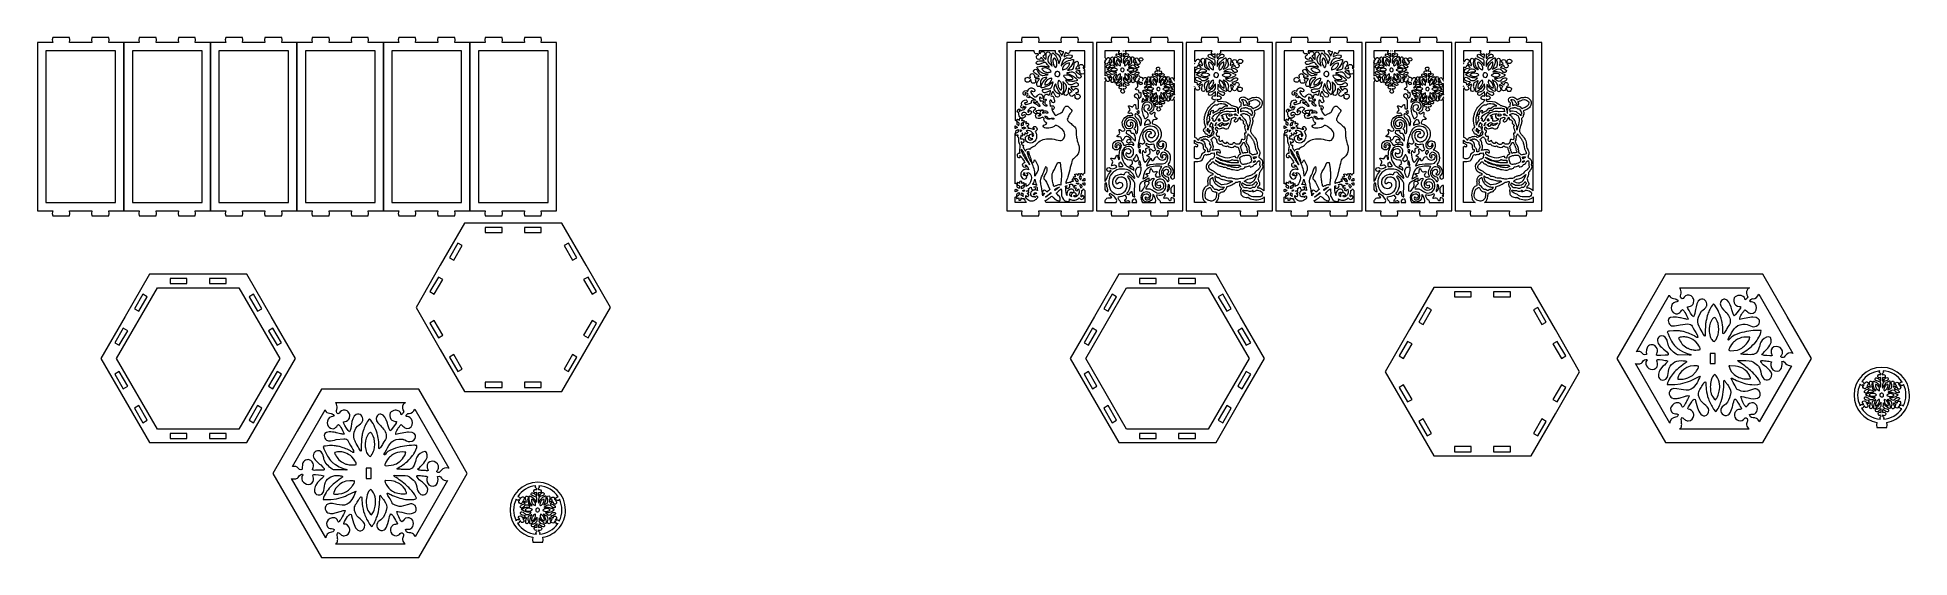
# Model space of a CAD drawing. Header units: centimetres. Extents: x -130 to 92, y -33 to 29.
import ezdxf

# ---------------------------------------------------------------- set-up
doc = ezdxf.new("R2010")
doc.units = ezdxf.units.CM
doc.header["$MEASUREMENT"] = 0
doc.layers.add('layer 1', color=7, linetype='Continuous')

msp = doc.modelspace()

# ---------------------------------------------------------------- linework, layer by layer
at = {"layer": 'layer 1', "color": 250, "lineweight": 9}
for points, knots in [([(-130.09039, 28.59628), (-130.09039, 28.59628), (-129.18589, 28.59628), (-129.18589, 28.59628), (-129.18589, 28.59628), (-129.18589, 28.59628), (-128.28141, 28.59628), (-128.28141, 28.59628), (-128.28141, 28.59628), (-128.28141, 28.59628), (-128.32141, 28.89628), (-128.32141, 28.89628), (-128.32141, 28.89628), (-128.32141, 28.89628), (-128.28141, 29.19628), (-128.28141, 29.19628), (-128.28141, 29.19628), (-128.28141, 29.19628), (-127.28141, 29.19628), (-127.28141, 29.19628), (-127.28141, 29.19628), (-127.28141, 29.19628), (-126.28141, 29.19628), (-126.28141, 29.19628), (-126.28141, 29.19628), (-126.28141, 29.19628), (-126.24141, 28.89628), (-126.24141, 28.89628), (-126.24141, 28.89628), (-126.24141, 28.89628), (-126.28141, 28.59628), (-126.28141, 28.59628), (-126.28141, 28.59628), (-126.28141, 28.59628), (-124.95201, 28.59628), (-124.95201, 28.59628), (-124.95201, 28.59628), (-124.95201, 28.59628), (-123.62261, 28.59628), (-123.62261, 28.59628), (-123.62261, 28.59628), (-123.62261, 28.59628), (-123.66261, 28.89628), (-123.66261, 28.89628), (-123.66261, 28.89628), (-123.66261, 28.89628), (-123.62261, 29.19628), (-123.62261, 29.19628), (-123.62261, 29.19628), (-123.62261, 29.19628), (-122.62261, 29.19628), (-122.62261, 29.19628), (-122.62261, 29.19628), (-122.62261, 29.19628), (-121.62261, 29.19628), (-121.62261, 29.19628), (-121.62261, 29.19628), (-121.62261, 29.19628), (-121.58261, 28.89628), (-121.58261, 28.89628), (-121.58261, 28.89628), (-121.58261, 28.89628), (-121.62261, 28.59628), (-121.62261, 28.59628), (-121.62261, 28.59628), (-121.62261, 28.59628), (-119.81361, 28.59628), (-119.81361, 28.59628), (-119.81361, 28.59628), (-119.81361, 28.59628), (-119.81361, 8.59628), (-119.81361, 8.59628), (-119.81361, 8.59628), (-119.81361, 8.59628), (-120.71811, 8.59628), (-120.71811, 8.59628), (-120.71811, 8.59628), (-120.71811, 8.59628), (-121.62261, 8.59628), (-121.62261, 8.59628), (-121.62261, 8.59628), (-121.62261, 8.59628), (-121.58261, 8.29628), (-121.58261, 8.29628), (-121.58261, 8.29628), (-121.58261, 8.29628), (-121.62261, 7.99628), (-121.62261, 7.99628), (-121.62261, 7.99628), (-121.62261, 7.99628), (-122.62261, 7.99628), (-122.62261, 7.99628), (-122.62261, 7.99628), (-122.62261, 7.99628), (-123.62261, 7.99628), (-123.62261, 7.99628), (-123.62261, 7.99628), (-123.62261, 7.99628), (-123.66261, 8.29628), (-123.66261, 8.29628), (-123.66261, 8.29628), (-123.66261, 8.29628), (-123.62261, 8.59628), (-123.62261, 8.59628), (-123.62261, 8.59628), (-123.62261, 8.59628), (-124.95201, 8.59628), (-124.95201, 8.59628), (-124.95201, 8.59628), (-124.95201, 8.59628), (-126.28141, 8.59628), (-126.28141, 8.59628), (-126.28141, 8.59628), (-126.28141, 8.59628), (-126.24141, 8.29628), (-126.24141, 8.29628), (-126.24141, 8.29628), (-126.24141, 8.29628), (-126.28141, 7.99628), (-126.28141, 7.99628), (-126.28141, 7.99628), (-126.28141, 7.99628), (-127.28141, 7.99628), (-127.28141, 7.99628), (-127.28141, 7.99628), (-127.28141, 7.99628), (-128.28141, 7.99628), (-128.28141, 7.99628), (-128.28141, 7.99628), (-128.28141, 7.99628), (-128.32141, 8.29628), (-128.32141, 8.29628), (-128.32141, 8.29628), (-128.32141, 8.29628), (-128.28141, 8.59628), (-128.28141, 8.59628), (-128.28141, 8.59628), (-128.28141, 8.59628), (-130.09039, 8.59628), (-130.09039, 8.59628), (-130.09039, 8.59628), (-130.09039, 8.59628), (-130.09039, 28.59628), (-130.09039, 28.59628)], [0, 0, 0, 0, 0.027027027, 0.027027027, 0.027027027, 0.027027027, 0.054054054, 0.054054054, 0.054054054, 0.054054054, 0.081081081, 0.081081081, 0.081081081, 0.081081081, 0.108108108, 0.108108108, 0.108108108, 0.108108108, 0.135135135, 0.135135135, 0.135135135, 0.135135135, 0.162162162, 0.162162162, 0.162162162, 0.162162162, 0.189189189, 0.189189189, 0.189189189, 0.189189189, 0.216216216, 0.216216216, 0.216216216, 0.216216216, 0.243243243, 0.243243243, 0.243243243, 0.243243243, 0.27027027, 0.27027027, 0.27027027, 0.27027027, 0.297297297, 0.297297297, 0.297297297, 0.297297297, 0.324324324, 0.324324324, 0.324324324, 0.324324324, 0.351351351, 0.351351351, 0.351351351, 0.351351351, 0.378378378, 0.378378378, 0.378378378, 0.378378378, 0.405405405, 0.405405405, 0.405405405, 0.405405405, 0.432432432, 0.432432432, 0.432432432, 0.432432432, 0.459459459, 0.459459459, 0.459459459, 0.459459459, 0.486486486, 0.486486486, 0.486486486, 0.486486486, 0.513513514, 0.513513514, 0.513513514, 0.513513514, 0.540540541, 0.540540541, 0.540540541, 0.540540541, 0.567567568, 0.567567568, 0.567567568, 0.567567568, 0.594594595, 0.594594595, 0.594594595, 0.594594595, 0.621621622, 0.621621622, 0.621621622, 0.621621622, 0.648648649, 0.648648649, 0.648648649, 0.648648649, 0.675675676, 0.675675676, 0.675675676, 0.675675676, 0.702702703, 0.702702703, 0.702702703, 0.702702703, 0.72972973, 0.72972973, 0.72972973, 0.72972973, 0.756756757, 0.756756757, 0.756756757, 0.756756757, 0.783783784, 0.783783784, 0.783783784, 0.783783784, 0.810810811, 0.810810811, 0.810810811, 0.810810811, 0.837837838, 0.837837838, 0.837837838, 0.837837838, 0.864864865, 0.864864865, 0.864864865, 0.864864865, 0.891891892, 0.891891892, 0.891891892, 0.891891892, 0.918918919, 0.918918919, 0.918918919, 0.918918919, 0.945945946, 0.945945946, 0.945945946, 0.945945946, 1, 1, 1, 1]), ([(-119.81361, 28.59628), (-119.81361, 28.59628), (-118.90911, 28.59628), (-118.90911, 28.59628), (-118.90911, 28.59628), (-118.90911, 28.59628), (-118.00463, 28.59628), (-118.00463, 28.59628), (-118.00463, 28.59628), (-118.00463, 28.59628), (-118.04463, 28.89628), (-118.04463, 28.89628), (-118.04463, 28.89628), (-118.04463, 28.89628), (-118.00463, 29.19628), (-118.00463, 29.19628), (-118.00463, 29.19628), (-118.00463, 29.19628), (-117.00463, 29.19628), (-117.00463, 29.19628), (-117.00463, 29.19628), (-117.00463, 29.19628), (-116.00463, 29.19628), (-116.00463, 29.19628), (-116.00463, 29.19628), (-116.00463, 29.19628), (-115.96463, 28.89628), (-115.96463, 28.89628), (-115.96463, 28.89628), (-115.96463, 28.89628), (-116.00463, 28.59628), (-116.00463, 28.59628), (-116.00463, 28.59628), (-116.00463, 28.59628), (-114.67523, 28.59628), (-114.67523, 28.59628), (-114.67523, 28.59628), (-114.67523, 28.59628), (-113.34583, 28.59628), (-113.34583, 28.59628), (-113.34583, 28.59628), (-113.34583, 28.59628), (-113.38583, 28.89628), (-113.38583, 28.89628), (-113.38583, 28.89628), (-113.38583, 28.89628), (-113.34583, 29.19628), (-113.34583, 29.19628), (-113.34583, 29.19628), (-113.34583, 29.19628), (-112.34583, 29.19628), (-112.34583, 29.19628), (-112.34583, 29.19628), (-112.34583, 29.19628), (-111.34583, 29.19628), (-111.34583, 29.19628), (-111.34583, 29.19628), (-111.34583, 29.19628), (-111.30583, 28.89628), (-111.30583, 28.89628), (-111.30583, 28.89628), (-111.30583, 28.89628), (-111.34583, 28.59628), (-111.34583, 28.59628), (-111.34583, 28.59628), (-111.34583, 28.59628), (-109.53683, 28.59628), (-109.53683, 28.59628), (-109.53683, 28.59628), (-109.53683, 28.59628), (-109.53683, 8.59628), (-109.53683, 8.59628), (-109.53683, 8.59628), (-109.53683, 8.59628), (-110.44133, 8.59628), (-110.44133, 8.59628), (-110.44133, 8.59628), (-110.44133, 8.59628), (-111.34583, 8.59628), (-111.34583, 8.59628), (-111.34583, 8.59628), (-111.34583, 8.59628), (-111.30583, 8.29628), (-111.30583, 8.29628), (-111.30583, 8.29628), (-111.30583, 8.29628), (-111.34583, 7.99628), (-111.34583, 7.99628), (-111.34583, 7.99628), (-111.34583, 7.99628), (-112.34583, 7.99628), (-112.34583, 7.99628), (-112.34583, 7.99628), (-112.34583, 7.99628), (-113.34583, 7.99628), (-113.34583, 7.99628), (-113.34583, 7.99628), (-113.34583, 7.99628), (-113.38583, 8.29628), (-113.38583, 8.29628), (-113.38583, 8.29628), (-113.38583, 8.29628), (-113.34583, 8.59628), (-113.34583, 8.59628), (-113.34583, 8.59628), (-113.34583, 8.59628), (-114.67523, 8.59628), (-114.67523, 8.59628), (-114.67523, 8.59628), (-114.67523, 8.59628), (-116.00463, 8.59628), (-116.00463, 8.59628), (-116.00463, 8.59628), (-116.00463, 8.59628), (-115.96463, 8.29628), (-115.96463, 8.29628), (-115.96463, 8.29628), (-115.96463, 8.29628), (-116.00463, 7.99628), (-116.00463, 7.99628), (-116.00463, 7.99628), (-116.00463, 7.99628), (-117.00463, 7.99628), (-117.00463, 7.99628), (-117.00463, 7.99628), (-117.00463, 7.99628), (-118.00463, 7.99628), (-118.00463, 7.99628), (-118.00463, 7.99628), (-118.00463, 7.99628), (-118.04463, 8.29628), (-118.04463, 8.29628), (-118.04463, 8.29628), (-118.04463, 8.29628), (-118.00463, 8.59628), (-118.00463, 8.59628), (-118.00463, 8.59628), (-118.00463, 8.59628), (-119.81361, 8.59628), (-119.81361, 8.59628), (-119.81361, 8.59628), (-119.81361, 8.59628), (-119.81361, 28.59628), (-119.81361, 28.59628)], [0, 0, 0, 0, 0.027027027, 0.027027027, 0.027027027, 0.027027027, 0.054054054, 0.054054054, 0.054054054, 0.054054054, 0.081081081, 0.081081081, 0.081081081, 0.081081081, 0.108108108, 0.108108108, 0.108108108, 0.108108108, 0.135135135, 0.135135135, 0.135135135, 0.135135135, 0.162162162, 0.162162162, 0.162162162, 0.162162162, 0.189189189, 0.189189189, 0.189189189, 0.189189189, 0.216216216, 0.216216216, 0.216216216, 0.216216216, 0.243243243, 0.243243243, 0.243243243, 0.243243243, 0.27027027, 0.27027027, 0.27027027, 0.27027027, 0.297297297, 0.297297297, 0.297297297, 0.297297297, 0.324324324, 0.324324324, 0.324324324, 0.324324324, 0.351351351, 0.351351351, 0.351351351, 0.351351351, 0.378378378, 0.378378378, 0.378378378, 0.378378378, 0.405405405, 0.405405405, 0.405405405, 0.405405405, 0.432432432, 0.432432432, 0.432432432, 0.432432432, 0.459459459, 0.459459459, 0.459459459, 0.459459459, 0.486486486, 0.486486486, 0.486486486, 0.486486486, 0.513513514, 0.513513514, 0.513513514, 0.513513514, 0.540540541, 0.540540541, 0.540540541, 0.540540541, 0.567567568, 0.567567568, 0.567567568, 0.567567568, 0.594594595, 0.594594595, 0.594594595, 0.594594595, 0.621621622, 0.621621622, 0.621621622, 0.621621622, 0.648648649, 0.648648649, 0.648648649, 0.648648649, 0.675675676, 0.675675676, 0.675675676, 0.675675676, 0.702702703, 0.702702703, 0.702702703, 0.702702703, 0.72972973, 0.72972973, 0.72972973, 0.72972973, 0.756756757, 0.756756757, 0.756756757, 0.756756757, 0.783783784, 0.783783784, 0.783783784, 0.783783784, 0.810810811, 0.810810811, 0.810810811, 0.810810811, 0.837837838, 0.837837838, 0.837837838, 0.837837838, 0.864864865, 0.864864865, 0.864864865, 0.864864865, 0.891891892, 0.891891892, 0.891891892, 0.891891892, 0.918918919, 0.918918919, 0.918918919, 0.918918919, 0.945945946, 0.945945946, 0.945945946, 0.945945946, 1, 1, 1, 1]), ([(-109.53683, 28.59628), (-109.53683, 28.59628), (-108.63233, 28.59628), (-108.63233, 28.59628), (-108.63233, 28.59628), (-108.63233, 28.59628), (-107.72785, 28.59628), (-107.72785, 28.59628), (-107.72785, 28.59628), (-107.72785, 28.59628), (-107.76785, 28.89628), (-107.76785, 28.89628), (-107.76785, 28.89628), (-107.76785, 28.89628), (-107.72785, 29.19628), (-107.72785, 29.19628), (-107.72785, 29.19628), (-107.72785, 29.19628), (-106.72785, 29.19628), (-106.72785, 29.19628), (-106.72785, 29.19628), (-106.72785, 29.19628), (-105.72785, 29.19628), (-105.72785, 29.19628), (-105.72785, 29.19628), (-105.72785, 29.19628), (-105.68785, 28.89628), (-105.68785, 28.89628), (-105.68785, 28.89628), (-105.68785, 28.89628), (-105.72785, 28.59628), (-105.72785, 28.59628), (-105.72785, 28.59628), (-105.72785, 28.59628), (-104.39845, 28.59628), (-104.39845, 28.59628), (-104.39845, 28.59628), (-104.39845, 28.59628), (-103.06905, 28.59628), (-103.06905, 28.59628), (-103.06905, 28.59628), (-103.06905, 28.59628), (-103.10905, 28.89628), (-103.10905, 28.89628), (-103.10905, 28.89628), (-103.10905, 28.89628), (-103.06905, 29.19628), (-103.06905, 29.19628), (-103.06905, 29.19628), (-103.06905, 29.19628), (-102.06905, 29.19628), (-102.06905, 29.19628), (-102.06905, 29.19628), (-102.06905, 29.19628), (-101.06905, 29.19628), (-101.06905, 29.19628), (-101.06905, 29.19628), (-101.06905, 29.19628), (-101.02905, 28.89628), (-101.02905, 28.89628), (-101.02905, 28.89628), (-101.02905, 28.89628), (-101.06905, 28.59628), (-101.06905, 28.59628), (-101.06905, 28.59628), (-101.06905, 28.59628), (-99.26005, 28.59628), (-99.26005, 28.59628), (-99.26005, 28.59628), (-99.26005, 28.59628), (-99.26005, 8.59628), (-99.26005, 8.59628), (-99.26005, 8.59628), (-99.26005, 8.59628), (-100.16455, 8.59628), (-100.16455, 8.59628), (-100.16455, 8.59628), (-100.16455, 8.59628), (-101.06905, 8.59628), (-101.06905, 8.59628), (-101.06905, 8.59628), (-101.06905, 8.59628), (-101.02905, 8.29628), (-101.02905, 8.29628), (-101.02905, 8.29628), (-101.02905, 8.29628), (-101.06905, 7.99628), (-101.06905, 7.99628), (-101.06905, 7.99628), (-101.06905, 7.99628), (-102.06905, 7.99628), (-102.06905, 7.99628), (-102.06905, 7.99628), (-102.06905, 7.99628), (-103.06905, 7.99628), (-103.06905, 7.99628), (-103.06905, 7.99628), (-103.06905, 7.99628), (-103.10905, 8.29628), (-103.10905, 8.29628), (-103.10905, 8.29628), (-103.10905, 8.29628), (-103.06905, 8.59628), (-103.06905, 8.59628), (-103.06905, 8.59628), (-103.06905, 8.59628), (-104.39845, 8.59628), (-104.39845, 8.59628), (-104.39845, 8.59628), (-104.39845, 8.59628), (-105.72785, 8.59628), (-105.72785, 8.59628), (-105.72785, 8.59628), (-105.72785, 8.59628), (-105.68785, 8.29628), (-105.68785, 8.29628), (-105.68785, 8.29628), (-105.68785, 8.29628), (-105.72785, 7.99628), (-105.72785, 7.99628), (-105.72785, 7.99628), (-105.72785, 7.99628), (-106.72785, 7.99628), (-106.72785, 7.99628), (-106.72785, 7.99628), (-106.72785, 7.99628), (-107.72785, 7.99628), (-107.72785, 7.99628), (-107.72785, 7.99628), (-107.72785, 7.99628), (-107.76785, 8.29628), (-107.76785, 8.29628), (-107.76785, 8.29628), (-107.76785, 8.29628), (-107.72785, 8.59628), (-107.72785, 8.59628), (-107.72785, 8.59628), (-107.72785, 8.59628), (-109.53683, 8.59628), (-109.53683, 8.59628), (-109.53683, 8.59628), (-109.53683, 8.59628), (-109.53683, 28.59628), (-109.53683, 28.59628)], [0, 0, 0, 0, 0.027027027, 0.027027027, 0.027027027, 0.027027027, 0.054054054, 0.054054054, 0.054054054, 0.054054054, 0.081081081, 0.081081081, 0.081081081, 0.081081081, 0.108108108, 0.108108108, 0.108108108, 0.108108108, 0.135135135, 0.135135135, 0.135135135, 0.135135135, 0.162162162, 0.162162162, 0.162162162, 0.162162162, 0.189189189, 0.189189189, 0.189189189, 0.189189189, 0.216216216, 0.216216216, 0.216216216, 0.216216216, 0.243243243, 0.243243243, 0.243243243, 0.243243243, 0.27027027, 0.27027027, 0.27027027, 0.27027027, 0.297297297, 0.297297297, 0.297297297, 0.297297297, 0.324324324, 0.324324324, 0.324324324, 0.324324324, 0.351351351, 0.351351351, 0.351351351, 0.351351351, 0.378378378, 0.378378378, 0.378378378, 0.378378378, 0.405405405, 0.405405405, 0.405405405, 0.405405405, 0.432432432, 0.432432432, 0.432432432, 0.432432432, 0.459459459, 0.459459459, 0.459459459, 0.459459459, 0.486486486, 0.486486486, 0.486486486, 0.486486486, 0.513513514, 0.513513514, 0.513513514, 0.513513514, 0.540540541, 0.540540541, 0.540540541, 0.540540541, 0.567567568, 0.567567568, 0.567567568, 0.567567568, 0.594594595, 0.594594595, 0.594594595, 0.594594595, 0.621621622, 0.621621622, 0.621621622, 0.621621622, 0.648648649, 0.648648649, 0.648648649, 0.648648649, 0.675675676, 0.675675676, 0.675675676, 0.675675676, 0.702702703, 0.702702703, 0.702702703, 0.702702703, 0.72972973, 0.72972973, 0.72972973, 0.72972973, 0.756756757, 0.756756757, 0.756756757, 0.756756757, 0.783783784, 0.783783784, 0.783783784, 0.783783784, 0.810810811, 0.810810811, 0.810810811, 0.810810811, 0.837837838, 0.837837838, 0.837837838, 0.837837838, 0.864864865, 0.864864865, 0.864864865, 0.864864865, 0.891891892, 0.891891892, 0.891891892, 0.891891892, 0.918918919, 0.918918919, 0.918918919, 0.918918919, 0.945945946, 0.945945946, 0.945945946, 0.945945946, 1, 1, 1, 1]), ([(-99.26005, 28.59628), (-99.26005, 28.59628), (-98.35555, 28.59628), (-98.35555, 28.59628), (-98.35555, 28.59628), (-98.35555, 28.59628), (-97.45107, 28.59628), (-97.45107, 28.59628), (-97.45107, 28.59628), (-97.45107, 28.59628), (-97.49107, 28.89628), (-97.49107, 28.89628), (-97.49107, 28.89628), (-97.49107, 28.89628), (-97.45107, 29.19628), (-97.45107, 29.19628), (-97.45107, 29.19628), (-97.45107, 29.19628), (-96.45107, 29.19628), (-96.45107, 29.19628), (-96.45107, 29.19628), (-96.45107, 29.19628), (-95.45107, 29.19628), (-95.45107, 29.19628), (-95.45107, 29.19628), (-95.45107, 29.19628), (-95.41107, 28.89628), (-95.41107, 28.89628), (-95.41107, 28.89628), (-95.41107, 28.89628), (-95.45107, 28.59628), (-95.45107, 28.59628), (-95.45107, 28.59628), (-95.45107, 28.59628), (-94.12167, 28.59628), (-94.12167, 28.59628), (-94.12167, 28.59628), (-94.12167, 28.59628), (-92.79227, 28.59628), (-92.79227, 28.59628), (-92.79227, 28.59628), (-92.79227, 28.59628), (-92.83227, 28.89628), (-92.83227, 28.89628), (-92.83227, 28.89628), (-92.83227, 28.89628), (-92.79227, 29.19628), (-92.79227, 29.19628), (-92.79227, 29.19628), (-92.79227, 29.19628), (-91.79227, 29.19628), (-91.79227, 29.19628), (-91.79227, 29.19628), (-91.79227, 29.19628), (-90.79227, 29.19628), (-90.79227, 29.19628), (-90.79227, 29.19628), (-90.79227, 29.19628), (-90.75227, 28.89628), (-90.75227, 28.89628), (-90.75227, 28.89628), (-90.75227, 28.89628), (-90.79227, 28.59628), (-90.79227, 28.59628), (-90.79227, 28.59628), (-90.79227, 28.59628), (-88.98327, 28.59628), (-88.98327, 28.59628), (-88.98327, 28.59628), (-88.98327, 28.59628), (-88.98327, 8.59628), (-88.98327, 8.59628), (-88.98327, 8.59628), (-88.98327, 8.59628), (-89.88777, 8.59628), (-89.88777, 8.59628), (-89.88777, 8.59628), (-89.88777, 8.59628), (-90.79227, 8.59628), (-90.79227, 8.59628), (-90.79227, 8.59628), (-90.79227, 8.59628), (-90.75227, 8.29628), (-90.75227, 8.29628), (-90.75227, 8.29628), (-90.75227, 8.29628), (-90.79227, 7.99628), (-90.79227, 7.99628), (-90.79227, 7.99628), (-90.79227, 7.99628), (-91.79227, 7.99628), (-91.79227, 7.99628), (-91.79227, 7.99628), (-91.79227, 7.99628), (-92.79227, 7.99628), (-92.79227, 7.99628), (-92.79227, 7.99628), (-92.79227, 7.99628), (-92.83227, 8.29628), (-92.83227, 8.29628), (-92.83227, 8.29628), (-92.83227, 8.29628), (-92.79227, 8.59628), (-92.79227, 8.59628), (-92.79227, 8.59628), (-92.79227, 8.59628), (-94.12167, 8.59628), (-94.12167, 8.59628), (-94.12167, 8.59628), (-94.12167, 8.59628), (-95.45107, 8.59628), (-95.45107, 8.59628), (-95.45107, 8.59628), (-95.45107, 8.59628), (-95.41107, 8.29628), (-95.41107, 8.29628), (-95.41107, 8.29628), (-95.41107, 8.29628), (-95.45107, 7.99628), (-95.45107, 7.99628), (-95.45107, 7.99628), (-95.45107, 7.99628), (-96.45107, 7.99628), (-96.45107, 7.99628), (-96.45107, 7.99628), (-96.45107, 7.99628), (-97.45107, 7.99628), (-97.45107, 7.99628), (-97.45107, 7.99628), (-97.45107, 7.99628), (-97.49107, 8.29628), (-97.49107, 8.29628), (-97.49107, 8.29628), (-97.49107, 8.29628), (-97.45107, 8.59628), (-97.45107, 8.59628), (-97.45107, 8.59628), (-97.45107, 8.59628), (-99.26005, 8.59628), (-99.26005, 8.59628), (-99.26005, 8.59628), (-99.26005, 8.59628), (-99.26005, 28.59628), (-99.26005, 28.59628)], [0, 0, 0, 0, 0.027027027, 0.027027027, 0.027027027, 0.027027027, 0.054054054, 0.054054054, 0.054054054, 0.054054054, 0.081081081, 0.081081081, 0.081081081, 0.081081081, 0.108108108, 0.108108108, 0.108108108, 0.108108108, 0.135135135, 0.135135135, 0.135135135, 0.135135135, 0.162162162, 0.162162162, 0.162162162, 0.162162162, 0.189189189, 0.189189189, 0.189189189, 0.189189189, 0.216216216, 0.216216216, 0.216216216, 0.216216216, 0.243243243, 0.243243243, 0.243243243, 0.243243243, 0.27027027, 0.27027027, 0.27027027, 0.27027027, 0.297297297, 0.297297297, 0.297297297, 0.297297297, 0.324324324, 0.324324324, 0.324324324, 0.324324324, 0.351351351, 0.351351351, 0.351351351, 0.351351351, 0.378378378, 0.378378378, 0.378378378, 0.378378378, 0.405405405, 0.405405405, 0.405405405, 0.405405405, 0.432432432, 0.432432432, 0.432432432, 0.432432432, 0.459459459, 0.459459459, 0.459459459, 0.459459459, 0.486486486, 0.486486486, 0.486486486, 0.486486486, 0.513513514, 0.513513514, 0.513513514, 0.513513514, 0.540540541, 0.540540541, 0.540540541, 0.540540541, 0.567567568, 0.567567568, 0.567567568, 0.567567568, 0.594594595, 0.594594595, 0.594594595, 0.594594595, 0.621621622, 0.621621622, 0.621621622, 0.621621622, 0.648648649, 0.648648649, 0.648648649, 0.648648649, 0.675675676, 0.675675676, 0.675675676, 0.675675676, 0.702702703, 0.702702703, 0.702702703, 0.702702703, 0.72972973, 0.72972973, 0.72972973, 0.72972973, 0.756756757, 0.756756757, 0.756756757, 0.756756757, 0.783783784, 0.783783784, 0.783783784, 0.783783784, 0.810810811, 0.810810811, 0.810810811, 0.810810811, 0.837837838, 0.837837838, 0.837837838, 0.837837838, 0.864864865, 0.864864865, 0.864864865, 0.864864865, 0.891891892, 0.891891892, 0.891891892, 0.891891892, 0.918918919, 0.918918919, 0.918918919, 0.918918919, 0.945945946, 0.945945946, 0.945945946, 0.945945946, 1, 1, 1, 1]), ([(-88.98327, 28.59628), (-88.98327, 28.59628), (-88.07877, 28.59628), (-88.07877, 28.59628), (-88.07877, 28.59628), (-88.07877, 28.59628), (-87.17429, 28.59628), (-87.17429, 28.59628), (-87.17429, 28.59628), (-87.17429, 28.59628), (-87.21429, 28.89628), (-87.21429, 28.89628), (-87.21429, 28.89628), (-87.21429, 28.89628), (-87.17429, 29.19628), (-87.17429, 29.19628), (-87.17429, 29.19628), (-87.17429, 29.19628), (-86.17429, 29.19628), (-86.17429, 29.19628), (-86.17429, 29.19628), (-86.17429, 29.19628), (-85.17429, 29.19628), (-85.17429, 29.19628), (-85.17429, 29.19628), (-85.17429, 29.19628), (-85.13429, 28.89628), (-85.13429, 28.89628), (-85.13429, 28.89628), (-85.13429, 28.89628), (-85.17429, 28.59628), (-85.17429, 28.59628), (-85.17429, 28.59628), (-85.17429, 28.59628), (-83.84489, 28.59628), (-83.84489, 28.59628), (-83.84489, 28.59628), (-83.84489, 28.59628), (-82.51549, 28.59628), (-82.51549, 28.59628), (-82.51549, 28.59628), (-82.51549, 28.59628), (-82.55549, 28.89628), (-82.55549, 28.89628), (-82.55549, 28.89628), (-82.55549, 28.89628), (-82.51549, 29.19628), (-82.51549, 29.19628), (-82.51549, 29.19628), (-82.51549, 29.19628), (-81.51549, 29.19628), (-81.51549, 29.19628), (-81.51549, 29.19628), (-81.51549, 29.19628), (-80.51549, 29.19628), (-80.51549, 29.19628), (-80.51549, 29.19628), (-80.51549, 29.19628), (-80.47549, 28.89628), (-80.47549, 28.89628), (-80.47549, 28.89628), (-80.47549, 28.89628), (-80.51549, 28.59628), (-80.51549, 28.59628), (-80.51549, 28.59628), (-80.51549, 28.59628), (-78.70649, 28.59628), (-78.70649, 28.59628), (-78.70649, 28.59628), (-78.70649, 28.59628), (-78.70649, 8.59628), (-78.70649, 8.59628), (-78.70649, 8.59628), (-78.70649, 8.59628), (-79.61099, 8.59628), (-79.61099, 8.59628), (-79.61099, 8.59628), (-79.61099, 8.59628), (-80.51549, 8.59628), (-80.51549, 8.59628), (-80.51549, 8.59628), (-80.51549, 8.59628), (-80.47549, 8.29628), (-80.47549, 8.29628), (-80.47549, 8.29628), (-80.47549, 8.29628), (-80.51549, 7.99628), (-80.51549, 7.99628), (-80.51549, 7.99628), (-80.51549, 7.99628), (-81.51549, 7.99628), (-81.51549, 7.99628), (-81.51549, 7.99628), (-81.51549, 7.99628), (-82.51549, 7.99628), (-82.51549, 7.99628), (-82.51549, 7.99628), (-82.51549, 7.99628), (-82.55549, 8.29628), (-82.55549, 8.29628), (-82.55549, 8.29628), (-82.55549, 8.29628), (-82.51549, 8.59628), (-82.51549, 8.59628), (-82.51549, 8.59628), (-82.51549, 8.59628), (-83.84489, 8.59628), (-83.84489, 8.59628), (-83.84489, 8.59628), (-83.84489, 8.59628), (-85.17429, 8.59628), (-85.17429, 8.59628), (-85.17429, 8.59628), (-85.17429, 8.59628), (-85.13429, 8.29628), (-85.13429, 8.29628), (-85.13429, 8.29628), (-85.13429, 8.29628), (-85.17429, 7.99628), (-85.17429, 7.99628), (-85.17429, 7.99628), (-85.17429, 7.99628), (-86.17429, 7.99628), (-86.17429, 7.99628), (-86.17429, 7.99628), (-86.17429, 7.99628), (-87.17429, 7.99628), (-87.17429, 7.99628), (-87.17429, 7.99628), (-87.17429, 7.99628), (-87.21429, 8.29628), (-87.21429, 8.29628), (-87.21429, 8.29628), (-87.21429, 8.29628), (-87.17429, 8.59628), (-87.17429, 8.59628), (-87.17429, 8.59628), (-87.17429, 8.59628), (-88.98327, 8.59628), (-88.98327, 8.59628), (-88.98327, 8.59628), (-88.98327, 8.59628), (-88.98327, 28.59628), (-88.98327, 28.59628)], [0, 0, 0, 0, 0.027027027, 0.027027027, 0.027027027, 0.027027027, 0.054054054, 0.054054054, 0.054054054, 0.054054054, 0.081081081, 0.081081081, 0.081081081, 0.081081081, 0.108108108, 0.108108108, 0.108108108, 0.108108108, 0.135135135, 0.135135135, 0.135135135, 0.135135135, 0.162162162, 0.162162162, 0.162162162, 0.162162162, 0.189189189, 0.189189189, 0.189189189, 0.189189189, 0.216216216, 0.216216216, 0.216216216, 0.216216216, 0.243243243, 0.243243243, 0.243243243, 0.243243243, 0.27027027, 0.27027027, 0.27027027, 0.27027027, 0.297297297, 0.297297297, 0.297297297, 0.297297297, 0.324324324, 0.324324324, 0.324324324, 0.324324324, 0.351351351, 0.351351351, 0.351351351, 0.351351351, 0.378378378, 0.378378378, 0.378378378, 0.378378378, 0.405405405, 0.405405405, 0.405405405, 0.405405405, 0.432432432, 0.432432432, 0.432432432, 0.432432432, 0.459459459, 0.459459459, 0.459459459, 0.459459459, 0.486486486, 0.486486486, 0.486486486, 0.486486486, 0.513513514, 0.513513514, 0.513513514, 0.513513514, 0.540540541, 0.540540541, 0.540540541, 0.540540541, 0.567567568, 0.567567568, 0.567567568, 0.567567568, 0.594594595, 0.594594595, 0.594594595, 0.594594595, 0.621621622, 0.621621622, 0.621621622, 0.621621622, 0.648648649, 0.648648649, 0.648648649, 0.648648649, 0.675675676, 0.675675676, 0.675675676, 0.675675676, 0.702702703, 0.702702703, 0.702702703, 0.702702703, 0.72972973, 0.72972973, 0.72972973, 0.72972973, 0.756756757, 0.756756757, 0.756756757, 0.756756757, 0.783783784, 0.783783784, 0.783783784, 0.783783784, 0.810810811, 0.810810811, 0.810810811, 0.810810811, 0.837837838, 0.837837838, 0.837837838, 0.837837838, 0.864864865, 0.864864865, 0.864864865, 0.864864865, 0.891891892, 0.891891892, 0.891891892, 0.891891892, 0.918918919, 0.918918919, 0.918918919, 0.918918919, 0.945945946, 0.945945946, 0.945945946, 0.945945946, 1, 1, 1, 1]), ([(-78.70649, 28.59628), (-78.70649, 28.59628), (-77.80199, 28.59628), (-77.80199, 28.59628), (-77.80199, 28.59628), (-77.80199, 28.59628), (-76.89751, 28.59628), (-76.89751, 28.59628), (-76.89751, 28.59628), (-76.89751, 28.59628), (-76.93751, 28.89628), (-76.93751, 28.89628), (-76.93751, 28.89628), (-76.93751, 28.89628), (-76.89751, 29.19628), (-76.89751, 29.19628), (-76.89751, 29.19628), (-76.89751, 29.19628), (-75.89751, 29.19628), (-75.89751, 29.19628), (-75.89751, 29.19628), (-75.89751, 29.19628), (-74.89751, 29.19628), (-74.89751, 29.19628), (-74.89751, 29.19628), (-74.89751, 29.19628), (-74.85751, 28.89628), (-74.85751, 28.89628), (-74.85751, 28.89628), (-74.85751, 28.89628), (-74.89751, 28.59628), (-74.89751, 28.59628), (-74.89751, 28.59628), (-74.89751, 28.59628), (-73.56811, 28.59628), (-73.56811, 28.59628), (-73.56811, 28.59628), (-73.56811, 28.59628), (-72.23871, 28.59628), (-72.23871, 28.59628), (-72.23871, 28.59628), (-72.23871, 28.59628), (-72.27871, 28.89628), (-72.27871, 28.89628), (-72.27871, 28.89628), (-72.27871, 28.89628), (-72.23871, 29.19628), (-72.23871, 29.19628), (-72.23871, 29.19628), (-72.23871, 29.19628), (-71.23871, 29.19628), (-71.23871, 29.19628), (-71.23871, 29.19628), (-71.23871, 29.19628), (-70.23871, 29.19628), (-70.23871, 29.19628), (-70.23871, 29.19628), (-70.23871, 29.19628), (-70.19871, 28.89628), (-70.19871, 28.89628), (-70.19871, 28.89628), (-70.19871, 28.89628), (-70.23871, 28.59628), (-70.23871, 28.59628), (-70.23871, 28.59628), (-70.23871, 28.59628), (-68.42971, 28.59628), (-68.42971, 28.59628), (-68.42971, 28.59628), (-68.42971, 28.59628), (-68.42971, 8.59628), (-68.42971, 8.59628), (-68.42971, 8.59628), (-68.42971, 8.59628), (-69.33421, 8.59628), (-69.33421, 8.59628), (-69.33421, 8.59628), (-69.33421, 8.59628), (-70.23871, 8.59628), (-70.23871, 8.59628), (-70.23871, 8.59628), (-70.23871, 8.59628), (-70.19871, 8.29628), (-70.19871, 8.29628), (-70.19871, 8.29628), (-70.19871, 8.29628), (-70.23871, 7.99628), (-70.23871, 7.99628), (-70.23871, 7.99628), (-70.23871, 7.99628), (-71.23871, 7.99628), (-71.23871, 7.99628), (-71.23871, 7.99628), (-71.23871, 7.99628), (-72.23871, 7.99628), (-72.23871, 7.99628), (-72.23871, 7.99628), (-72.23871, 7.99628), (-72.27871, 8.29628), (-72.27871, 8.29628), (-72.27871, 8.29628), (-72.27871, 8.29628), (-72.23871, 8.59628), (-72.23871, 8.59628), (-72.23871, 8.59628), (-72.23871, 8.59628), (-73.56811, 8.59628), (-73.56811, 8.59628), (-73.56811, 8.59628), (-73.56811, 8.59628), (-74.89751, 8.59628), (-74.89751, 8.59628), (-74.89751, 8.59628), (-74.89751, 8.59628), (-74.85751, 8.29628), (-74.85751, 8.29628), (-74.85751, 8.29628), (-74.85751, 8.29628), (-74.89751, 7.99628), (-74.89751, 7.99628), (-74.89751, 7.99628), (-74.89751, 7.99628), (-75.89751, 7.99628), (-75.89751, 7.99628), (-75.89751, 7.99628), (-75.89751, 7.99628), (-76.89751, 7.99628), (-76.89751, 7.99628), (-76.89751, 7.99628), (-76.89751, 7.99628), (-76.93751, 8.29628), (-76.93751, 8.29628), (-76.93751, 8.29628), (-76.93751, 8.29628), (-76.89751, 8.59628), (-76.89751, 8.59628), (-76.89751, 8.59628), (-76.89751, 8.59628), (-78.70649, 8.59628), (-78.70649, 8.59628), (-78.70649, 8.59628), (-78.70649, 8.59628), (-78.70649, 28.59628), (-78.70649, 28.59628)], [0, 0, 0, 0, 0.027027027, 0.027027027, 0.027027027, 0.027027027, 0.054054054, 0.054054054, 0.054054054, 0.054054054, 0.081081081, 0.081081081, 0.081081081, 0.081081081, 0.108108108, 0.108108108, 0.108108108, 0.108108108, 0.135135135, 0.135135135, 0.135135135, 0.135135135, 0.162162162, 0.162162162, 0.162162162, 0.162162162, 0.189189189, 0.189189189, 0.189189189, 0.189189189, 0.216216216, 0.216216216, 0.216216216, 0.216216216, 0.243243243, 0.243243243, 0.243243243, 0.243243243, 0.27027027, 0.27027027, 0.27027027, 0.27027027, 0.297297297, 0.297297297, 0.297297297, 0.297297297, 0.324324324, 0.324324324, 0.324324324, 0.324324324, 0.351351351, 0.351351351, 0.351351351, 0.351351351, 0.378378378, 0.378378378, 0.378378378, 0.378378378, 0.405405405, 0.405405405, 0.405405405, 0.405405405, 0.432432432, 0.432432432, 0.432432432, 0.432432432, 0.459459459, 0.459459459, 0.459459459, 0.459459459, 0.486486486, 0.486486486, 0.486486486, 0.486486486, 0.513513514, 0.513513514, 0.513513514, 0.513513514, 0.540540541, 0.540540541, 0.540540541, 0.540540541, 0.567567568, 0.567567568, 0.567567568, 0.567567568, 0.594594595, 0.594594595, 0.594594595, 0.594594595, 0.621621622, 0.621621622, 0.621621622, 0.621621622, 0.648648649, 0.648648649, 0.648648649, 0.648648649, 0.675675676, 0.675675676, 0.675675676, 0.675675676, 0.702702703, 0.702702703, 0.702702703, 0.702702703, 0.72972973, 0.72972973, 0.72972973, 0.72972973, 0.756756757, 0.756756757, 0.756756757, 0.756756757, 0.783783784, 0.783783784, 0.783783784, 0.783783784, 0.810810811, 0.810810811, 0.810810811, 0.810810811, 0.837837838, 0.837837838, 0.837837838, 0.837837838, 0.864864865, 0.864864865, 0.864864865, 0.864864865, 0.891891892, 0.891891892, 0.891891892, 0.891891892, 0.918918919, 0.918918919, 0.918918919, 0.918918919, 0.945945946, 0.945945946, 0.945945946, 0.945945946, 1, 1, 1, 1]), ([(-14.93351, 28.59628), (-14.93351, 28.59628), (-14.02901, 28.59628), (-14.02901, 28.59628), (-14.02901, 28.59628), (-14.02901, 28.59628), (-13.12453, 28.59628), (-13.12453, 28.59628), (-13.12453, 28.59628), (-13.12453, 28.59628), (-13.16453, 28.89628), (-13.16453, 28.89628), (-13.16453, 28.89628), (-13.16453, 28.89628), (-13.12453, 29.19628), (-13.12453, 29.19628), (-13.12453, 29.19628), (-13.12453, 29.19628), (-12.12453, 29.19628), (-12.12453, 29.19628), (-12.12453, 29.19628), (-12.12453, 29.19628), (-11.12453, 29.19628), (-11.12453, 29.19628), (-11.12453, 29.19628), (-11.12453, 29.19628), (-11.08453, 28.89628), (-11.08453, 28.89628), (-11.08453, 28.89628), (-11.08453, 28.89628), (-11.12453, 28.59628), (-11.12453, 28.59628), (-11.12453, 28.59628), (-11.12453, 28.59628), (-9.79513, 28.59628), (-9.79513, 28.59628), (-9.79513, 28.59628), (-9.79513, 28.59628), (-8.46573, 28.59628), (-8.46573, 28.59628), (-8.46573, 28.59628), (-8.46573, 28.59628), (-8.50573, 28.89628), (-8.50573, 28.89628), (-8.50573, 28.89628), (-8.50573, 28.89628), (-8.46573, 29.19628), (-8.46573, 29.19628), (-8.46573, 29.19628), (-8.46573, 29.19628), (-7.46573, 29.19628), (-7.46573, 29.19628), (-7.46573, 29.19628), (-7.46573, 29.19628), (-6.46573, 29.19628), (-6.46573, 29.19628), (-6.46573, 29.19628), (-6.46573, 29.19628), (-6.42573, 28.89628), (-6.42573, 28.89628), (-6.42573, 28.89628), (-6.42573, 28.89628), (-6.46573, 28.59628), (-6.46573, 28.59628), (-6.46573, 28.59628), (-6.46573, 28.59628), (-4.65673, 28.59628), (-4.65673, 28.59628), (-4.65673, 28.59628), (-4.65673, 28.59628), (-4.65673, 8.59628), (-4.65673, 8.59628), (-4.65673, 8.59628), (-4.65673, 8.59628), (-5.56123, 8.59628), (-5.56123, 8.59628), (-5.56123, 8.59628), (-5.56123, 8.59628), (-6.46573, 8.59628), (-6.46573, 8.59628), (-6.46573, 8.59628), (-6.46573, 8.59628), (-6.42573, 8.29628), (-6.42573, 8.29628), (-6.42573, 8.29628), (-6.42573, 8.29628), (-6.46573, 7.99628), (-6.46573, 7.99628), (-6.46573, 7.99628), (-6.46573, 7.99628), (-7.46573, 7.99628), (-7.46573, 7.99628), (-7.46573, 7.99628), (-7.46573, 7.99628), (-8.46573, 7.99628), (-8.46573, 7.99628), (-8.46573, 7.99628), (-8.46573, 7.99628), (-8.50573, 8.29628), (-8.50573, 8.29628), (-8.50573, 8.29628), (-8.50573, 8.29628), (-8.46573, 8.59628), (-8.46573, 8.59628), (-8.46573, 8.59628), (-8.46573, 8.59628), (-9.79513, 8.59628), (-9.79513, 8.59628), (-9.79513, 8.59628), (-9.79513, 8.59628), (-11.12453, 8.59628), (-11.12453, 8.59628), (-11.12453, 8.59628), (-11.12453, 8.59628), (-11.08453, 8.29628), (-11.08453, 8.29628), (-11.08453, 8.29628), (-11.08453, 8.29628), (-11.12453, 7.99628), (-11.12453, 7.99628), (-11.12453, 7.99628), (-11.12453, 7.99628), (-12.12453, 7.99628), (-12.12453, 7.99628), (-12.12453, 7.99628), (-12.12453, 7.99628), (-13.12453, 7.99628), (-13.12453, 7.99628), (-13.12453, 7.99628), (-13.12453, 7.99628), (-13.16453, 8.29628), (-13.16453, 8.29628), (-13.16453, 8.29628), (-13.16453, 8.29628), (-13.12453, 8.59628), (-13.12453, 8.59628), (-13.12453, 8.59628), (-13.12453, 8.59628), (-14.93351, 8.59628), (-14.93351, 8.59628), (-14.93351, 8.59628), (-14.93351, 8.59628), (-14.93351, 28.59628), (-14.93351, 28.59628)], [0, 0, 0, 0, 0.027027027, 0.027027027, 0.027027027, 0.027027027, 0.054054054, 0.054054054, 0.054054054, 0.054054054, 0.081081081, 0.081081081, 0.081081081, 0.081081081, 0.108108108, 0.108108108, 0.108108108, 0.108108108, 0.135135135, 0.135135135, 0.135135135, 0.135135135, 0.162162162, 0.162162162, 0.162162162, 0.162162162, 0.189189189, 0.189189189, 0.189189189, 0.189189189, 0.216216216, 0.216216216, 0.216216216, 0.216216216, 0.243243243, 0.243243243, 0.243243243, 0.243243243, 0.27027027, 0.27027027, 0.27027027, 0.27027027, 0.297297297, 0.297297297, 0.297297297, 0.297297297, 0.324324324, 0.324324324, 0.324324324, 0.324324324, 0.351351351, 0.351351351, 0.351351351, 0.351351351, 0.378378378, 0.378378378, 0.378378378, 0.378378378, 0.405405405, 0.405405405, 0.405405405, 0.405405405, 0.432432432, 0.432432432, 0.432432432, 0.432432432, 0.459459459, 0.459459459, 0.459459459, 0.459459459, 0.486486486, 0.486486486, 0.486486486, 0.486486486, 0.513513514, 0.513513514, 0.513513514, 0.513513514, 0.540540541, 0.540540541, 0.540540541, 0.540540541, 0.567567568, 0.567567568, 0.567567568, 0.567567568, 0.594594595, 0.594594595, 0.594594595, 0.594594595, 0.621621622, 0.621621622, 0.621621622, 0.621621622, 0.648648649, 0.648648649, 0.648648649, 0.648648649, 0.675675676, 0.675675676, 0.675675676, 0.675675676, 0.702702703, 0.702702703, 0.702702703, 0.702702703, 0.72972973, 0.72972973, 0.72972973, 0.72972973, 0.756756757, 0.756756757, 0.756756757, 0.756756757, 0.783783784, 0.783783784, 0.783783784, 0.783783784, 0.810810811, 0.810810811, 0.810810811, 0.810810811, 0.837837838, 0.837837838, 0.837837838, 0.837837838, 0.864864865, 0.864864865, 0.864864865, 0.864864865, 0.891891892, 0.891891892, 0.891891892, 0.891891892, 0.918918919, 0.918918919, 0.918918919, 0.918918919, 0.945945946, 0.945945946, 0.945945946, 0.945945946, 1, 1, 1, 1]), ([(-4.27731, 28.59628), (-4.27731, 28.59628), (-3.37281, 28.59628), (-3.37281, 28.59628), (-3.37281, 28.59628), (-3.37281, 28.59628), (-2.46833, 28.59628), (-2.46833, 28.59628), (-2.46833, 28.59628), (-2.46833, 28.59628), (-2.50833, 28.89628), (-2.50833, 28.89628), (-2.50833, 28.89628), (-2.50833, 28.89628), (-2.46833, 29.19628), (-2.46833, 29.19628), (-2.46833, 29.19628), (-2.46833, 29.19628), (-1.46833, 29.19628), (-1.46833, 29.19628), (-1.46833, 29.19628), (-1.46833, 29.19628), (-0.46833, 29.19628), (-0.46833, 29.19628), (-0.46833, 29.19628), (-0.46833, 29.19628), (-0.42833, 28.89628), (-0.42833, 28.89628), (-0.42833, 28.89628), (-0.42833, 28.89628), (-0.46833, 28.59628), (-0.46833, 28.59628), (-0.46833, 28.59628), (-0.46833, 28.59628), (0.86107, 28.59628), (0.86107, 28.59628), (0.86107, 28.59628), (0.86107, 28.59628), (2.19047, 28.59628), (2.19047, 28.59628), (2.19047, 28.59628), (2.19047, 28.59628), (2.15047, 28.89628), (2.15047, 28.89628), (2.15047, 28.89628), (2.15047, 28.89628), (2.19047, 29.19628), (2.19047, 29.19628), (2.19047, 29.19628), (2.19047, 29.19628), (3.19047, 29.19628), (3.19047, 29.19628), (3.19047, 29.19628), (3.19047, 29.19628), (4.19047, 29.19628), (4.19047, 29.19628), (4.19047, 29.19628), (4.19047, 29.19628), (4.23047, 28.89628), (4.23047, 28.89628), (4.23047, 28.89628), (4.23047, 28.89628), (4.19047, 28.59628), (4.19047, 28.59628), (4.19047, 28.59628), (4.19047, 28.59628), (5.99947, 28.59628), (5.99947, 28.59628), (5.99947, 28.59628), (5.99947, 28.59628), (5.99947, 8.59628), (5.99947, 8.59628), (5.99947, 8.59628), (5.99947, 8.59628), (5.09497, 8.59628), (5.09497, 8.59628), (5.09497, 8.59628), (5.09497, 8.59628), (4.19047, 8.59628), (4.19047, 8.59628), (4.19047, 8.59628), (4.19047, 8.59628), (4.23047, 8.29628), (4.23047, 8.29628), (4.23047, 8.29628), (4.23047, 8.29628), (4.19047, 7.99628), (4.19047, 7.99628), (4.19047, 7.99628), (4.19047, 7.99628), (3.19047, 7.99628), (3.19047, 7.99628), (3.19047, 7.99628), (3.19047, 7.99628), (2.19047, 7.99628), (2.19047, 7.99628), (2.19047, 7.99628), (2.19047, 7.99628), (2.15047, 8.29628), (2.15047, 8.29628), (2.15047, 8.29628), (2.15047, 8.29628), (2.19047, 8.59628), (2.19047, 8.59628), (2.19047, 8.59628), (2.19047, 8.59628), (0.86107, 8.59628), (0.86107, 8.59628), (0.86107, 8.59628), (0.86107, 8.59628), (-0.46833, 8.59628), (-0.46833, 8.59628), (-0.46833, 8.59628), (-0.46833, 8.59628), (-0.42833, 8.29628), (-0.42833, 8.29628), (-0.42833, 8.29628), (-0.42833, 8.29628), (-0.46833, 7.99628), (-0.46833, 7.99628), (-0.46833, 7.99628), (-0.46833, 7.99628), (-1.46833, 7.99628), (-1.46833, 7.99628), (-1.46833, 7.99628), (-1.46833, 7.99628), (-2.46833, 7.99628), (-2.46833, 7.99628), (-2.46833, 7.99628), (-2.46833, 7.99628), (-2.50833, 8.29628), (-2.50833, 8.29628), (-2.50833, 8.29628), (-2.50833, 8.29628), (-2.46833, 8.59628), (-2.46833, 8.59628), (-2.46833, 8.59628), (-2.46833, 8.59628), (-4.27731, 8.59628), (-4.27731, 8.59628), (-4.27731, 8.59628), (-4.27731, 8.59628), (-4.27731, 28.59628), (-4.27731, 28.59628)], [0, 0, 0, 0, 0.027027027, 0.027027027, 0.027027027, 0.027027027, 0.054054054, 0.054054054, 0.054054054, 0.054054054, 0.081081081, 0.081081081, 0.081081081, 0.081081081, 0.108108108, 0.108108108, 0.108108108, 0.108108108, 0.135135135, 0.135135135, 0.135135135, 0.135135135, 0.162162162, 0.162162162, 0.162162162, 0.162162162, 0.189189189, 0.189189189, 0.189189189, 0.189189189, 0.216216216, 0.216216216, 0.216216216, 0.216216216, 0.243243243, 0.243243243, 0.243243243, 0.243243243, 0.27027027, 0.27027027, 0.27027027, 0.27027027, 0.297297297, 0.297297297, 0.297297297, 0.297297297, 0.324324324, 0.324324324, 0.324324324, 0.324324324, 0.351351351, 0.351351351, 0.351351351, 0.351351351, 0.378378378, 0.378378378, 0.378378378, 0.378378378, 0.405405405, 0.405405405, 0.405405405, 0.405405405, 0.432432432, 0.432432432, 0.432432432, 0.432432432, 0.459459459, 0.459459459, 0.459459459, 0.459459459, 0.486486486, 0.486486486, 0.486486486, 0.486486486, 0.513513514, 0.513513514, 0.513513514, 0.513513514, 0.540540541, 0.540540541, 0.540540541, 0.540540541, 0.567567568, 0.567567568, 0.567567568, 0.567567568, 0.594594595, 0.594594595, 0.594594595, 0.594594595, 0.621621622, 0.621621622, 0.621621622, 0.621621622, 0.648648649, 0.648648649, 0.648648649, 0.648648649, 0.675675676, 0.675675676, 0.675675676, 0.675675676, 0.702702703, 0.702702703, 0.702702703, 0.702702703, 0.72972973, 0.72972973, 0.72972973, 0.72972973, 0.756756757, 0.756756757, 0.756756757, 0.756756757, 0.783783784, 0.783783784, 0.783783784, 0.783783784, 0.810810811, 0.810810811, 0.810810811, 0.810810811, 0.837837838, 0.837837838, 0.837837838, 0.837837838, 0.864864865, 0.864864865, 0.864864865, 0.864864865, 0.891891892, 0.891891892, 0.891891892, 0.891891892, 0.918918919, 0.918918919, 0.918918919, 0.918918919, 0.945945946, 0.945945946, 0.945945946, 0.945945946, 1, 1, 1, 1]), ([(6.37889, 28.59628), (6.37889, 28.59628), (7.28339, 28.59628), (7.28339, 28.59628), (7.28339, 28.59628), (7.28339, 28.59628), (8.18787, 28.59628), (8.18787, 28.59628), (8.18787, 28.59628), (8.18787, 28.59628), (8.14787, 28.89628), (8.14787, 28.89628), (8.14787, 28.89628), (8.14787, 28.89628), (8.18787, 29.19628), (8.18787, 29.19628), (8.18787, 29.19628), (8.18787, 29.19628), (9.18787, 29.19628), (9.18787, 29.19628), (9.18787, 29.19628), (9.18787, 29.19628), (10.18787, 29.19628), (10.18787, 29.19628), (10.18787, 29.19628), (10.18787, 29.19628), (10.22787, 28.89628), (10.22787, 28.89628), (10.22787, 28.89628), (10.22787, 28.89628), (10.18787, 28.59628), (10.18787, 28.59628), (10.18787, 28.59628), (10.18787, 28.59628), (11.51727, 28.59628), (11.51727, 28.59628), (11.51727, 28.59628), (11.51727, 28.59628), (12.84667, 28.59628), (12.84667, 28.59628), (12.84667, 28.59628), (12.84667, 28.59628), (12.80667, 28.89628), (12.80667, 28.89628), (12.80667, 28.89628), (12.80667, 28.89628), (12.84667, 29.19628), (12.84667, 29.19628), (12.84667, 29.19628), (12.84667, 29.19628), (13.84667, 29.19628), (13.84667, 29.19628), (13.84667, 29.19628), (13.84667, 29.19628), (14.84667, 29.19628), (14.84667, 29.19628), (14.84667, 29.19628), (14.84667, 29.19628), (14.88667, 28.89628), (14.88667, 28.89628), (14.88667, 28.89628), (14.88667, 28.89628), (14.84667, 28.59628), (14.84667, 28.59628), (14.84667, 28.59628), (14.84667, 28.59628), (16.65567, 28.59628), (16.65567, 28.59628), (16.65567, 28.59628), (16.65567, 28.59628), (16.65567, 8.59628), (16.65567, 8.59628), (16.65567, 8.59628), (16.65567, 8.59628), (15.75117, 8.59628), (15.75117, 8.59628), (15.75117, 8.59628), (15.75117, 8.59628), (14.84667, 8.59628), (14.84667, 8.59628), (14.84667, 8.59628), (14.84667, 8.59628), (14.88667, 8.29628), (14.88667, 8.29628), (14.88667, 8.29628), (14.88667, 8.29628), (14.84667, 7.99628), (14.84667, 7.99628), (14.84667, 7.99628), (14.84667, 7.99628), (13.84667, 7.99628), (13.84667, 7.99628), (13.84667, 7.99628), (13.84667, 7.99628), (12.84667, 7.99628), (12.84667, 7.99628), (12.84667, 7.99628), (12.84667, 7.99628), (12.80667, 8.29628), (12.80667, 8.29628), (12.80667, 8.29628), (12.80667, 8.29628), (12.84667, 8.59628), (12.84667, 8.59628), (12.84667, 8.59628), (12.84667, 8.59628), (11.51727, 8.59628), (11.51727, 8.59628), (11.51727, 8.59628), (11.51727, 8.59628), (10.18787, 8.59628), (10.18787, 8.59628), (10.18787, 8.59628), (10.18787, 8.59628), (10.22787, 8.29628), (10.22787, 8.29628), (10.22787, 8.29628), (10.22787, 8.29628), (10.18787, 7.99628), (10.18787, 7.99628), (10.18787, 7.99628), (10.18787, 7.99628), (9.18787, 7.99628), (9.18787, 7.99628), (9.18787, 7.99628), (9.18787, 7.99628), (8.18787, 7.99628), (8.18787, 7.99628), (8.18787, 7.99628), (8.18787, 7.99628), (8.14787, 8.29628), (8.14787, 8.29628), (8.14787, 8.29628), (8.14787, 8.29628), (8.18787, 8.59628), (8.18787, 8.59628), (8.18787, 8.59628), (8.18787, 8.59628), (6.37889, 8.59628), (6.37889, 8.59628), (6.37889, 8.59628), (6.37889, 8.59628), (6.37889, 28.59628), (6.37889, 28.59628)], [0, 0, 0, 0, 0.027027027, 0.027027027, 0.027027027, 0.027027027, 0.054054054, 0.054054054, 0.054054054, 0.054054054, 0.081081081, 0.081081081, 0.081081081, 0.081081081, 0.108108108, 0.108108108, 0.108108108, 0.108108108, 0.135135135, 0.135135135, 0.135135135, 0.135135135, 0.162162162, 0.162162162, 0.162162162, 0.162162162, 0.189189189, 0.189189189, 0.189189189, 0.189189189, 0.216216216, 0.216216216, 0.216216216, 0.216216216, 0.243243243, 0.243243243, 0.243243243, 0.243243243, 0.27027027, 0.27027027, 0.27027027, 0.27027027, 0.297297297, 0.297297297, 0.297297297, 0.297297297, 0.324324324, 0.324324324, 0.324324324, 0.324324324, 0.351351351, 0.351351351, 0.351351351, 0.351351351, 0.378378378, 0.378378378, 0.378378378, 0.378378378, 0.405405405, 0.405405405, 0.405405405, 0.405405405, 0.432432432, 0.432432432, 0.432432432, 0.432432432, 0.459459459, 0.459459459, 0.459459459, 0.459459459, 0.486486486, 0.486486486, 0.486486486, 0.486486486, 0.513513514, 0.513513514, 0.513513514, 0.513513514, 0.540540541, 0.540540541, 0.540540541, 0.540540541, 0.567567568, 0.567567568, 0.567567568, 0.567567568, 0.594594595, 0.594594595, 0.594594595, 0.594594595, 0.621621622, 0.621621622, 0.621621622, 0.621621622, 0.648648649, 0.648648649, 0.648648649, 0.648648649, 0.675675676, 0.675675676, 0.675675676, 0.675675676, 0.702702703, 0.702702703, 0.702702703, 0.702702703, 0.72972973, 0.72972973, 0.72972973, 0.72972973, 0.756756757, 0.756756757, 0.756756757, 0.756756757, 0.783783784, 0.783783784, 0.783783784, 0.783783784, 0.810810811, 0.810810811, 0.810810811, 0.810810811, 0.837837838, 0.837837838, 0.837837838, 0.837837838, 0.864864865, 0.864864865, 0.864864865, 0.864864865, 0.891891892, 0.891891892, 0.891891892, 0.891891892, 0.918918919, 0.918918919, 0.918918919, 0.918918919, 0.945945946, 0.945945946, 0.945945946, 0.945945946, 1, 1, 1, 1]), ([(17.03509, 28.59628), (17.03509, 28.59628), (17.93959, 28.59628), (17.93959, 28.59628), (17.93959, 28.59628), (17.93959, 28.59628), (18.84407, 28.59628), (18.84407, 28.59628), (18.84407, 28.59628), (18.84407, 28.59628), (18.80407, 28.89628), (18.80407, 28.89628), (18.80407, 28.89628), (18.80407, 28.89628), (18.84407, 29.19628), (18.84407, 29.19628), (18.84407, 29.19628), (18.84407, 29.19628), (19.84407, 29.19628), (19.84407, 29.19628), (19.84407, 29.19628), (19.84407, 29.19628), (20.84407, 29.19628), (20.84407, 29.19628), (20.84407, 29.19628), (20.84407, 29.19628), (20.88407, 28.89628), (20.88407, 28.89628), (20.88407, 28.89628), (20.88407, 28.89628), (20.84407, 28.59628), (20.84407, 28.59628), (20.84407, 28.59628), (20.84407, 28.59628), (22.17347, 28.59628), (22.17347, 28.59628), (22.17347, 28.59628), (22.17347, 28.59628), (23.50287, 28.59628), (23.50287, 28.59628), (23.50287, 28.59628), (23.50287, 28.59628), (23.46287, 28.89628), (23.46287, 28.89628), (23.46287, 28.89628), (23.46287, 28.89628), (23.50287, 29.19628), (23.50287, 29.19628), (23.50287, 29.19628), (23.50287, 29.19628), (24.50287, 29.19628), (24.50287, 29.19628), (24.50287, 29.19628), (24.50287, 29.19628), (25.50287, 29.19628), (25.50287, 29.19628), (25.50287, 29.19628), (25.50287, 29.19628), (25.54287, 28.89628), (25.54287, 28.89628), (25.54287, 28.89628), (25.54287, 28.89628), (25.50287, 28.59628), (25.50287, 28.59628), (25.50287, 28.59628), (25.50287, 28.59628), (27.31187, 28.59628), (27.31187, 28.59628), (27.31187, 28.59628), (27.31187, 28.59628), (27.31187, 8.59628), (27.31187, 8.59628), (27.31187, 8.59628), (27.31187, 8.59628), (26.40737, 8.59628), (26.40737, 8.59628), (26.40737, 8.59628), (26.40737, 8.59628), (25.50287, 8.59628), (25.50287, 8.59628), (25.50287, 8.59628), (25.50287, 8.59628), (25.54287, 8.29628), (25.54287, 8.29628), (25.54287, 8.29628), (25.54287, 8.29628), (25.50287, 7.99628), (25.50287, 7.99628), (25.50287, 7.99628), (25.50287, 7.99628), (24.50287, 7.99628), (24.50287, 7.99628), (24.50287, 7.99628), (24.50287, 7.99628), (23.50287, 7.99628), (23.50287, 7.99628), (23.50287, 7.99628), (23.50287, 7.99628), (23.46287, 8.29628), (23.46287, 8.29628), (23.46287, 8.29628), (23.46287, 8.29628), (23.50287, 8.59628), (23.50287, 8.59628), (23.50287, 8.59628), (23.50287, 8.59628), (22.17347, 8.59628), (22.17347, 8.59628), (22.17347, 8.59628), (22.17347, 8.59628), (20.84407, 8.59628), (20.84407, 8.59628), (20.84407, 8.59628), (20.84407, 8.59628), (20.88407, 8.29628), (20.88407, 8.29628), (20.88407, 8.29628), (20.88407, 8.29628), (20.84407, 7.99628), (20.84407, 7.99628), (20.84407, 7.99628), (20.84407, 7.99628), (19.84407, 7.99628), (19.84407, 7.99628), (19.84407, 7.99628), (19.84407, 7.99628), (18.84407, 7.99628), (18.84407, 7.99628), (18.84407, 7.99628), (18.84407, 7.99628), (18.80407, 8.29628), (18.80407, 8.29628), (18.80407, 8.29628), (18.80407, 8.29628), (18.84407, 8.59628), (18.84407, 8.59628), (18.84407, 8.59628), (18.84407, 8.59628), (17.03509, 8.59628), (17.03509, 8.59628), (17.03509, 8.59628), (17.03509, 8.59628), (17.03509, 28.59628), (17.03509, 28.59628)], [0, 0, 0, 0, 0.027027027, 0.027027027, 0.027027027, 0.027027027, 0.054054054, 0.054054054, 0.054054054, 0.054054054, 0.081081081, 0.081081081, 0.081081081, 0.081081081, 0.108108108, 0.108108108, 0.108108108, 0.108108108, 0.135135135, 0.135135135, 0.135135135, 0.135135135, 0.162162162, 0.162162162, 0.162162162, 0.162162162, 0.189189189, 0.189189189, 0.189189189, 0.189189189, 0.216216216, 0.216216216, 0.216216216, 0.216216216, 0.243243243, 0.243243243, 0.243243243, 0.243243243, 0.27027027, 0.27027027, 0.27027027, 0.27027027, 0.297297297, 0.297297297, 0.297297297, 0.297297297, 0.324324324, 0.324324324, 0.324324324, 0.324324324, 0.351351351, 0.351351351, 0.351351351, 0.351351351, 0.378378378, 0.378378378, 0.378378378, 0.378378378, 0.405405405, 0.405405405, 0.405405405, 0.405405405, 0.432432432, 0.432432432, 0.432432432, 0.432432432, 0.459459459, 0.459459459, 0.459459459, 0.459459459, 0.486486486, 0.486486486, 0.486486486, 0.486486486, 0.513513514, 0.513513514, 0.513513514, 0.513513514, 0.540540541, 0.540540541, 0.540540541, 0.540540541, 0.567567568, 0.567567568, 0.567567568, 0.567567568, 0.594594595, 0.594594595, 0.594594595, 0.594594595, 0.621621622, 0.621621622, 0.621621622, 0.621621622, 0.648648649, 0.648648649, 0.648648649, 0.648648649, 0.675675676, 0.675675676, 0.675675676, 0.675675676, 0.702702703, 0.702702703, 0.702702703, 0.702702703, 0.72972973, 0.72972973, 0.72972973, 0.72972973, 0.756756757, 0.756756757, 0.756756757, 0.756756757, 0.783783784, 0.783783784, 0.783783784, 0.783783784, 0.810810811, 0.810810811, 0.810810811, 0.810810811, 0.837837838, 0.837837838, 0.837837838, 0.837837838, 0.864864865, 0.864864865, 0.864864865, 0.864864865, 0.891891892, 0.891891892, 0.891891892, 0.891891892, 0.918918919, 0.918918919, 0.918918919, 0.918918919, 0.945945946, 0.945945946, 0.945945946, 0.945945946, 1, 1, 1, 1]), ([(27.69129, 28.59628), (27.69129, 28.59628), (28.59579, 28.59628), (28.59579, 28.59628), (28.59579, 28.59628), (28.59579, 28.59628), (29.50027, 28.59628), (29.50027, 28.59628), (29.50027, 28.59628), (29.50027, 28.59628), (29.46027, 28.89628), (29.46027, 28.89628), (29.46027, 28.89628), (29.46027, 28.89628), (29.50027, 29.19628), (29.50027, 29.19628), (29.50027, 29.19628), (29.50027, 29.19628), (30.50027, 29.19628), (30.50027, 29.19628), (30.50027, 29.19628), (30.50027, 29.19628), (31.50027, 29.19628), (31.50027, 29.19628), (31.50027, 29.19628), (31.50027, 29.19628), (31.54027, 28.89628), (31.54027, 28.89628), (31.54027, 28.89628), (31.54027, 28.89628), (31.50027, 28.59628), (31.50027, 28.59628), (31.50027, 28.59628), (31.50027, 28.59628), (32.82967, 28.59628), (32.82967, 28.59628), (32.82967, 28.59628), (32.82967, 28.59628), (34.15907, 28.59628), (34.15907, 28.59628), (34.15907, 28.59628), (34.15907, 28.59628), (34.11907, 28.89628), (34.11907, 28.89628), (34.11907, 28.89628), (34.11907, 28.89628), (34.15907, 29.19628), (34.15907, 29.19628), (34.15907, 29.19628), (34.15907, 29.19628), (35.15907, 29.19628), (35.15907, 29.19628), (35.15907, 29.19628), (35.15907, 29.19628), (36.15907, 29.19628), (36.15907, 29.19628), (36.15907, 29.19628), (36.15907, 29.19628), (36.19907, 28.89628), (36.19907, 28.89628), (36.19907, 28.89628), (36.19907, 28.89628), (36.15907, 28.59628), (36.15907, 28.59628), (36.15907, 28.59628), (36.15907, 28.59628), (37.96807, 28.59628), (37.96807, 28.59628), (37.96807, 28.59628), (37.96807, 28.59628), (37.96807, 8.59628), (37.96807, 8.59628), (37.96807, 8.59628), (37.96807, 8.59628), (37.06357, 8.59628), (37.06357, 8.59628), (37.06357, 8.59628), (37.06357, 8.59628), (36.15907, 8.59628), (36.15907, 8.59628), (36.15907, 8.59628), (36.15907, 8.59628), (36.19907, 8.29628), (36.19907, 8.29628), (36.19907, 8.29628), (36.19907, 8.29628), (36.15907, 7.99628), (36.15907, 7.99628), (36.15907, 7.99628), (36.15907, 7.99628), (35.15907, 7.99628), (35.15907, 7.99628), (35.15907, 7.99628), (35.15907, 7.99628), (34.15907, 7.99628), (34.15907, 7.99628), (34.15907, 7.99628), (34.15907, 7.99628), (34.11907, 8.29628), (34.11907, 8.29628), (34.11907, 8.29628), (34.11907, 8.29628), (34.15907, 8.59628), (34.15907, 8.59628), (34.15907, 8.59628), (34.15907, 8.59628), (32.82967, 8.59628), (32.82967, 8.59628), (32.82967, 8.59628), (32.82967, 8.59628), (31.50027, 8.59628), (31.50027, 8.59628), (31.50027, 8.59628), (31.50027, 8.59628), (31.54027, 8.29628), (31.54027, 8.29628), (31.54027, 8.29628), (31.54027, 8.29628), (31.50027, 7.99628), (31.50027, 7.99628), (31.50027, 7.99628), (31.50027, 7.99628), (30.50027, 7.99628), (30.50027, 7.99628), (30.50027, 7.99628), (30.50027, 7.99628), (29.50027, 7.99628), (29.50027, 7.99628), (29.50027, 7.99628), (29.50027, 7.99628), (29.46027, 8.29628), (29.46027, 8.29628), (29.46027, 8.29628), (29.46027, 8.29628), (29.50027, 8.59628), (29.50027, 8.59628), (29.50027, 8.59628), (29.50027, 8.59628), (27.69129, 8.59628), (27.69129, 8.59628), (27.69129, 8.59628), (27.69129, 8.59628), (27.69129, 28.59628), (27.69129, 28.59628)], [0, 0, 0, 0, 0.027027027, 0.027027027, 0.027027027, 0.027027027, 0.054054054, 0.054054054, 0.054054054, 0.054054054, 0.081081081, 0.081081081, 0.081081081, 0.081081081, 0.108108108, 0.108108108, 0.108108108, 0.108108108, 0.135135135, 0.135135135, 0.135135135, 0.135135135, 0.162162162, 0.162162162, 0.162162162, 0.162162162, 0.189189189, 0.189189189, 0.189189189, 0.189189189, 0.216216216, 0.216216216, 0.216216216, 0.216216216, 0.243243243, 0.243243243, 0.243243243, 0.243243243, 0.27027027, 0.27027027, 0.27027027, 0.27027027, 0.297297297, 0.297297297, 0.297297297, 0.297297297, 0.324324324, 0.324324324, 0.324324324, 0.324324324, 0.351351351, 0.351351351, 0.351351351, 0.351351351, 0.378378378, 0.378378378, 0.378378378, 0.378378378, 0.405405405, 0.405405405, 0.405405405, 0.405405405, 0.432432432, 0.432432432, 0.432432432, 0.432432432, 0.459459459, 0.459459459, 0.459459459, 0.459459459, 0.486486486, 0.486486486, 0.486486486, 0.486486486, 0.513513514, 0.513513514, 0.513513514, 0.513513514, 0.540540541, 0.540540541, 0.540540541, 0.540540541, 0.567567568, 0.567567568, 0.567567568, 0.567567568, 0.594594595, 0.594594595, 0.594594595, 0.594594595, 0.621621622, 0.621621622, 0.621621622, 0.621621622, 0.648648649, 0.648648649, 0.648648649, 0.648648649, 0.675675676, 0.675675676, 0.675675676, 0.675675676, 0.702702703, 0.702702703, 0.702702703, 0.702702703, 0.72972973, 0.72972973, 0.72972973, 0.72972973, 0.756756757, 0.756756757, 0.756756757, 0.756756757, 0.783783784, 0.783783784, 0.783783784, 0.783783784, 0.810810811, 0.810810811, 0.810810811, 0.810810811, 0.837837838, 0.837837838, 0.837837838, 0.837837838, 0.864864865, 0.864864865, 0.864864865, 0.864864865, 0.891891892, 0.891891892, 0.891891892, 0.891891892, 0.918918919, 0.918918919, 0.918918919, 0.918918919, 0.945945946, 0.945945946, 0.945945946, 0.945945946, 1, 1, 1, 1]), ([(38.34753, 28.59628), (38.34753, 28.59628), (39.25203, 28.59628), (39.25203, 28.59628), (39.25203, 28.59628), (39.25203, 28.59628), (40.15651, 28.59628), (40.15651, 28.59628), (40.15651, 28.59628), (40.15651, 28.59628), (40.11651, 28.89628), (40.11651, 28.89628), (40.11651, 28.89628), (40.11651, 28.89628), (40.15651, 29.19628), (40.15651, 29.19628), (40.15651, 29.19628), (40.15651, 29.19628), (41.15651, 29.19628), (41.15651, 29.19628), (41.15651, 29.19628), (41.15651, 29.19628), (42.15651, 29.19628), (42.15651, 29.19628), (42.15651, 29.19628), (42.15651, 29.19628), (42.19651, 28.89628), (42.19651, 28.89628), (42.19651, 28.89628), (42.19651, 28.89628), (42.15651, 28.59628), (42.15651, 28.59628), (42.15651, 28.59628), (42.15651, 28.59628), (43.48591, 28.59628), (43.48591, 28.59628), (43.48591, 28.59628), (43.48591, 28.59628), (44.81531, 28.59628), (44.81531, 28.59628), (44.81531, 28.59628), (44.81531, 28.59628), (44.77531, 28.89628), (44.77531, 28.89628), (44.77531, 28.89628), (44.77531, 28.89628), (44.81531, 29.19628), (44.81531, 29.19628), (44.81531, 29.19628), (44.81531, 29.19628), (45.81531, 29.19628), (45.81531, 29.19628), (45.81531, 29.19628), (45.81531, 29.19628), (46.81531, 29.19628), (46.81531, 29.19628), (46.81531, 29.19628), (46.81531, 29.19628), (46.85531, 28.89628), (46.85531, 28.89628), (46.85531, 28.89628), (46.85531, 28.89628), (46.81531, 28.59628), (46.81531, 28.59628), (46.81531, 28.59628), (46.81531, 28.59628), (48.62431, 28.59628), (48.62431, 28.59628), (48.62431, 28.59628), (48.62431, 28.59628), (48.62431, 8.59628), (48.62431, 8.59628), (48.62431, 8.59628), (48.62431, 8.59628), (47.71981, 8.59628), (47.71981, 8.59628), (47.71981, 8.59628), (47.71981, 8.59628), (46.81531, 8.59628), (46.81531, 8.59628), (46.81531, 8.59628), (46.81531, 8.59628), (46.85531, 8.29628), (46.85531, 8.29628), (46.85531, 8.29628), (46.85531, 8.29628), (46.81531, 7.99628), (46.81531, 7.99628), (46.81531, 7.99628), (46.81531, 7.99628), (45.81531, 7.99628), (45.81531, 7.99628), (45.81531, 7.99628), (45.81531, 7.99628), (44.81531, 7.99628), (44.81531, 7.99628), (44.81531, 7.99628), (44.81531, 7.99628), (44.77531, 8.29628), (44.77531, 8.29628), (44.77531, 8.29628), (44.77531, 8.29628), (44.81531, 8.59628), (44.81531, 8.59628), (44.81531, 8.59628), (44.81531, 8.59628), (43.48591, 8.59628), (43.48591, 8.59628), (43.48591, 8.59628), (43.48591, 8.59628), (42.15651, 8.59628), (42.15651, 8.59628), (42.15651, 8.59628), (42.15651, 8.59628), (42.19651, 8.29628), (42.19651, 8.29628), (42.19651, 8.29628), (42.19651, 8.29628), (42.15651, 7.99628), (42.15651, 7.99628), (42.15651, 7.99628), (42.15651, 7.99628), (41.15651, 7.99628), (41.15651, 7.99628), (41.15651, 7.99628), (41.15651, 7.99628), (40.15651, 7.99628), (40.15651, 7.99628), (40.15651, 7.99628), (40.15651, 7.99628), (40.11651, 8.29628), (40.11651, 8.29628), (40.11651, 8.29628), (40.11651, 8.29628), (40.15651, 8.59628), (40.15651, 8.59628), (40.15651, 8.59628), (40.15651, 8.59628), (38.34753, 8.59628), (38.34753, 8.59628), (38.34753, 8.59628), (38.34753, 8.59628), (38.34753, 28.59628), (38.34753, 28.59628)], [0, 0, 0, 0, 0.027027027, 0.027027027, 0.027027027, 0.027027027, 0.054054054, 0.054054054, 0.054054054, 0.054054054, 0.081081081, 0.081081081, 0.081081081, 0.081081081, 0.108108108, 0.108108108, 0.108108108, 0.108108108, 0.135135135, 0.135135135, 0.135135135, 0.135135135, 0.162162162, 0.162162162, 0.162162162, 0.162162162, 0.189189189, 0.189189189, 0.189189189, 0.189189189, 0.216216216, 0.216216216, 0.216216216, 0.216216216, 0.243243243, 0.243243243, 0.243243243, 0.243243243, 0.27027027, 0.27027027, 0.27027027, 0.27027027, 0.297297297, 0.297297297, 0.297297297, 0.297297297, 0.324324324, 0.324324324, 0.324324324, 0.324324324, 0.351351351, 0.351351351, 0.351351351, 0.351351351, 0.378378378, 0.378378378, 0.378378378, 0.378378378, 0.405405405, 0.405405405, 0.405405405, 0.405405405, 0.432432432, 0.432432432, 0.432432432, 0.432432432, 0.459459459, 0.459459459, 0.459459459, 0.459459459, 0.486486486, 0.486486486, 0.486486486, 0.486486486, 0.513513514, 0.513513514, 0.513513514, 0.513513514, 0.540540541, 0.540540541, 0.540540541, 0.540540541, 0.567567568, 0.567567568, 0.567567568, 0.567567568, 0.594594595, 0.594594595, 0.594594595, 0.594594595, 0.621621622, 0.621621622, 0.621621622, 0.621621622, 0.648648649, 0.648648649, 0.648648649, 0.648648649, 0.675675676, 0.675675676, 0.675675676, 0.675675676, 0.702702703, 0.702702703, 0.702702703, 0.702702703, 0.72972973, 0.72972973, 0.72972973, 0.72972973, 0.756756757, 0.756756757, 0.756756757, 0.756756757, 0.783783784, 0.783783784, 0.783783784, 0.783783784, 0.810810811, 0.810810811, 0.810810811, 0.810810811, 0.837837838, 0.837837838, 0.837837838, 0.837837838, 0.864864865, 0.864864865, 0.864864865, 0.864864865, 0.891891892, 0.891891892, 0.891891892, 0.891891892, 0.918918919, 0.918918919, 0.918918919, 0.918918919, 0.945945946, 0.945945946, 0.945945946, 0.945945946, 1, 1, 1, 1]), ([(-129.09037, 27.59628), (-129.09037, 27.59628), (-120.81359, 27.59628), (-120.81359, 27.59628), (-120.81359, 27.59628), (-120.81359, 27.59628), (-120.81359, 9.59628), (-120.81359, 9.59628), (-120.81359, 9.59628), (-120.81359, 9.59628), (-129.09037, 9.59628), (-129.09037, 9.59628), (-129.09037, 9.59628), (-129.09037, 9.59628), (-129.09037, 27.59628), (-129.09037, 27.59628)], [0, 0, 0, 0, 0.2, 0.2, 0.2, 0.2, 0.4, 0.4, 0.4, 0.4, 0.6, 0.6, 0.6, 0.6, 1, 1, 1, 1]), ([(-118.81359, 27.59628), (-118.81359, 27.59628), (-110.53681, 27.59628), (-110.53681, 27.59628), (-110.53681, 27.59628), (-110.53681, 27.59628), (-110.53681, 9.59628), (-110.53681, 9.59628), (-110.53681, 9.59628), (-110.53681, 9.59628), (-118.81359, 9.59628), (-118.81359, 9.59628), (-118.81359, 9.59628), (-118.81359, 9.59628), (-118.81359, 27.59628), (-118.81359, 27.59628)], [0, 0, 0, 0, 0.2, 0.2, 0.2, 0.2, 0.4, 0.4, 0.4, 0.4, 0.6, 0.6, 0.6, 0.6, 1, 1, 1, 1]), ([(-108.53681, 27.59628), (-108.53681, 27.59628), (-100.26003, 27.59628), (-100.26003, 27.59628), (-100.26003, 27.59628), (-100.26003, 27.59628), (-100.26003, 9.59628), (-100.26003, 9.59628), (-100.26003, 9.59628), (-100.26003, 9.59628), (-108.53681, 9.59628), (-108.53681, 9.59628), (-108.53681, 9.59628), (-108.53681, 9.59628), (-108.53681, 27.59628), (-108.53681, 27.59628)], [0, 0, 0, 0, 0.2, 0.2, 0.2, 0.2, 0.4, 0.4, 0.4, 0.4, 0.6, 0.6, 0.6, 0.6, 1, 1, 1, 1]), ([(-98.26003, 27.59628), (-98.26003, 27.59628), (-89.98325, 27.59628), (-89.98325, 27.59628), (-89.98325, 27.59628), (-89.98325, 27.59628), (-89.98325, 9.59628), (-89.98325, 9.59628), (-89.98325, 9.59628), (-89.98325, 9.59628), (-98.26003, 9.59628), (-98.26003, 9.59628), (-98.26003, 9.59628), (-98.26003, 9.59628), (-98.26003, 27.59628), (-98.26003, 27.59628)], [0, 0, 0, 0, 0.2, 0.2, 0.2, 0.2, 0.4, 0.4, 0.4, 0.4, 0.6, 0.6, 0.6, 0.6, 1, 1, 1, 1]), ([(-87.98325, 27.59628), (-87.98325, 27.59628), (-79.70647, 27.59628), (-79.70647, 27.59628), (-79.70647, 27.59628), (-79.70647, 27.59628), (-79.70647, 9.59628), (-79.70647, 9.59628), (-79.70647, 9.59628), (-79.70647, 9.59628), (-87.98325, 9.59628), (-87.98325, 9.59628), (-87.98325, 9.59628), (-87.98325, 9.59628), (-87.98325, 27.59628), (-87.98325, 27.59628)], [0, 0, 0, 0, 0.2, 0.2, 0.2, 0.2, 0.4, 0.4, 0.4, 0.4, 0.6, 0.6, 0.6, 0.6, 1, 1, 1, 1]), ([(-77.70647, 27.59628), (-77.70647, 27.59628), (-69.42969, 27.59628), (-69.42969, 27.59628), (-69.42969, 27.59628), (-69.42969, 27.59628), (-69.42969, 9.59628), (-69.42969, 9.59628), (-69.42969, 9.59628), (-69.42969, 9.59628), (-77.70647, 9.59628), (-77.70647, 9.59628), (-77.70647, 9.59628), (-77.70647, 9.59628), (-77.70647, 27.59628), (-77.70647, 27.59628)], [0, 0, 0, 0, 0.2, 0.2, 0.2, 0.2, 0.4, 0.4, 0.4, 0.4, 0.6, 0.6, 0.6, 0.6, 1, 1, 1, 1]), ([(-11.60153, 27.34442), (-11.52459, 27.25744), (-11.49129, 27.25292), (-11.37717, 27.2529), (-11.37717, 27.2529), (-11.24233, 27.25286), (-11.23239, 27.27478), (-11.13763, 27.16764), (-11.13763, 27.16764), (-11.21201, 27.10184), (-11.32427, 27.11536), (-11.38267, 26.97498), (-11.38267, 26.97498), (-11.39075, 26.95554), (-11.40331, 26.8928), (-11.40463, 26.87248), (-11.40463, 26.87248), (-11.42071, 26.62746), (-11.14365, 26.47736), (-10.98593, 26.61688), (-10.98593, 26.61688), (-10.96169, 26.63832), (-10.93027, 26.68996), (-10.91633, 26.71646), (-10.91633, 26.71646), (-10.89523, 26.7567), (-10.89351, 26.79142), (-10.86193, 26.8244), (-10.86193, 26.8244), (-10.74445, 26.78018), (-10.57017, 26.52498), (-10.50031, 26.43138), (-10.50031, 26.43138), (-10.54367, 26.39472), (-10.55071, 26.40828), (-10.59795, 26.41154), (-10.59795, 26.41154), (-10.62193, 26.4132), (-10.62881, 26.41188), (-10.64989, 26.4113), (-10.64989, 26.4113), (-10.66373, 26.4109), (-10.65391, 26.41088), (-10.67215, 26.41108), (-10.67215, 26.41108), (-10.67215, 26.41108), (-10.87211, 26.41634), (-10.87211, 26.41634), (-10.87211, 26.41634), (-10.87427, 26.4163), (-10.87737, 26.4162), (-10.87953, 26.41616), (-10.87953, 26.41616), (-10.89271, 26.4159), (-10.89519, 26.41592), (-10.90921, 26.41612), (-10.90921, 26.41612), (-11.00985, 26.41762), (-11.12449, 26.41046), (-11.22283, 26.38196), (-11.22283, 26.38196), (-11.38623, 26.33456), (-11.49121, 26.23916), (-11.36139, 26.0607), (-11.36139, 26.0607), (-11.33409, 26.02316), (-11.31351, 25.99876), (-11.26995, 25.97728), (-11.26995, 25.97728), (-11.23843, 25.96174), (-11.19841, 25.96318), (-11.15915, 25.9683), (-11.15915, 25.9683), (-11.04135, 25.98368), (-10.92149, 26.0388), (-10.81771, 26.09338), (-10.81771, 26.09338), (-10.81771, 26.09338), (-10.46939, 26.20944), (-10.46939, 26.20944), (-10.46939, 26.20944), (-10.39173, 26.2157), (-10.29981, 26.21556), (-10.25213, 26.14246), (-10.25213, 26.14246), (-10.16901, 26.01504), (-10.04451, 25.90626), (-9.94555, 25.78916), (-9.94555, 25.78916), (-9.90373, 25.73968), (-9.90521, 25.71388), (-9.87957, 25.66644), (-9.87957, 25.66644), (-9.92907, 25.64172), (-10.00627, 25.69554), (-10.05513, 25.70678), (-10.05513, 25.70678), (-10.05513, 25.70678), (-10.14251, 25.7332), (-10.14251, 25.7332), (-10.14251, 25.7332), (-10.23335, 25.75958), (-10.32747, 25.77308), (-10.42119, 25.78532), (-10.42119, 25.78532), (-10.42119, 25.78532), (-10.60555, 25.80306), (-10.60555, 25.80306), (-10.60555, 25.80306), (-10.61771, 25.80314), (-10.61815, 25.8029), (-10.62781, 25.80268), (-10.62781, 25.80268), (-10.62999, 25.80262), (-10.63307, 25.80254), (-10.63525, 25.80248), (-10.63525, 25.80248), (-10.63525, 25.80248), (-10.69463, 25.80194), (-10.69463, 25.80194), (-10.69463, 25.80194), (-10.73007, 25.8025), (-10.75841, 25.79912), (-10.79137, 25.79646), (-10.79137, 25.79646), (-10.88637, 25.78888), (-10.97273, 25.7798), (-11.06843, 25.75398), (-11.06843, 25.75398), (-11.06843, 25.75398), (-11.25749, 25.69494), (-11.25749, 25.69494), (-11.25749, 25.69494), (-11.30017, 25.67948), (-11.31657, 25.6798), (-11.35693, 25.64566), (-11.35693, 25.64566), (-11.31081, 25.56028), (-11.12637, 25.3218), (-11.06225, 25.24934), (-11.06225, 25.24934), (-10.98423, 25.16112), (-10.90749, 25.09128), (-10.81619, 25.02832), (-10.81619, 25.02832), (-10.77565, 25.00036), (-10.73109, 24.97958), (-10.68715, 24.95512), (-10.68715, 24.95512), (-10.66421, 24.94234), (-10.64897, 24.93924), (-10.62209, 24.92746), (-10.62209, 24.92746), (-10.62209, 24.92746), (-10.42585, 24.8615), (-10.42585, 24.8615), (-10.42585, 24.8615), (-10.37053, 24.84642), (-10.06103, 24.81388), (-10.02951, 24.79294), (-10.02951, 24.79294), (-10.04633, 24.78454), (-10.06813, 24.77896), (-10.08997, 24.7747), (-10.08997, 24.7747), (-10.11021, 24.77078), (-10.10395, 24.77296), (-10.11991, 24.77006), (-10.11991, 24.77006), (-10.11991, 24.77006), (-10.63025, 24.67294), (-10.63025, 24.67294), (-10.63025, 24.67294), (-10.68157, 24.66098), (-10.64945, 24.65802), (-10.69665, 24.67876), (-10.69665, 24.67876), (-10.70879, 24.68408), (-10.71341, 24.68672), (-10.72551, 24.69212), (-10.72551, 24.69212), (-10.91375, 24.77646), (-11.11119, 24.88054), (-11.20265, 25.07992), (-11.20265, 25.07992), (-11.20915, 25.09406), (-11.21767, 25.10922), (-11.22551, 25.1258), (-11.22551, 25.1258), (-11.25869, 25.19624), (-11.26847, 25.2337), (-11.31397, 25.30204), (-11.31397, 25.30204), (-11.41265, 25.45024), (-11.57605, 25.42388), (-11.64105, 25.36638), (-11.64105, 25.36638), (-11.70081, 25.31354), (-11.73475, 25.27872), (-11.73777, 25.19428), (-11.73777, 25.19428), (-11.74401, 25.0197), (-11.49913, 24.87976), (-11.36385, 24.80602), (-11.36385, 24.80602), (-11.33523, 24.79042), (-11.02227, 24.6417), (-11.09607, 24.5764), (-11.09607, 24.5764), (-11.13185, 24.54476), (-11.18819, 24.54338), (-11.23223, 24.5329), (-11.23223, 24.5329), (-11.23223, 24.5329), (-11.43529, 24.4876), (-11.43529, 24.4876), (-11.43529, 24.4876), (-11.49347, 24.47624), (-11.58147, 24.44658), (-11.63717, 24.4612), (-11.63717, 24.4612), (-11.64177, 24.51094), (-11.52767, 24.75566), (-11.80393, 24.88714), (-11.80393, 24.88714), (-11.85567, 24.91176), (-11.92117, 24.90908), (-11.97433, 24.89046), (-11.97433, 24.89046), (-11.97433, 24.89046), (-11.99713, 24.8822), (-11.99713, 24.8822), (-11.99713, 24.8822), (-12.04673, 24.86366), (-12.06729, 24.85196), (-12.09547, 24.80872), (-12.09547, 24.80872), (-12.14883, 24.72694), (-12.15051, 24.69256), (-12.14863, 24.60378), (-12.14863, 24.60378), (-12.14863, 24.60378), (-12.13033, 24.484), (-12.13033, 24.484), (-12.13033, 24.484), (-12.12665, 24.46796), (-12.12631, 24.46448), (-12.12373, 24.45392), (-12.12373, 24.45392), (-12.11605, 24.42232), (-12.12325, 24.4307), (-12.10075, 24.40058), (-12.10075, 24.40058), (-12.22755, 24.28842), (-12.26763, 24.4005), (-12.37229, 24.44842), (-12.37229, 24.44842), (-12.42343, 24.47184), (-12.45939, 24.46768), (-12.51271, 24.45678), (-12.51271, 24.45678), (-12.62153, 24.43452), (-12.70071, 24.38196), (-12.73919, 24.2765), (-12.73919, 24.2765), (-12.80425, 24.09814), (-12.69293, 23.78488), (-12.36973, 23.88446), (-12.36973, 23.88446), (-12.31891, 23.90012), (-12.26063, 23.92456), (-12.23289, 23.97846), (-12.23289, 23.97846), (-12.19685, 24.04842), (-12.18261, 24.13186), (-12.09321, 24.1608), (-12.09321, 24.1608), (-12.06057, 24.17136), (-12.05449, 24.16976), (-12.02749, 24.1439), (-12.02749, 24.1439), (-12.07297, 24.09634), (-12.06109, 24.0011), (-12.04361, 23.94462), (-12.04361, 23.94462), (-12.00849, 23.83104), (-11.89599, 23.76434), (-11.78473, 23.74742), (-11.78473, 23.74742), (-11.67349, 23.73056), (-11.52197, 23.79798), (-11.49877, 23.92606), (-11.49877, 23.92606), (-11.45049, 24.1929), (-11.77609, 24.28122), (-11.30637, 24.29146), (-11.30637, 24.29146), (-11.30637, 24.29146), (-11.17987, 24.29792), (-11.17987, 24.29792), (-11.17987, 24.29792), (-11.13565, 24.29918), (-11.09109, 24.3165), (-11.05413, 24.29196), (-11.05413, 24.29196), (-11.05127, 24.26084), (-11.05721, 24.25962), (-11.06973, 24.2336), (-11.06973, 24.2336), (-11.12489, 24.11886), (-11.22289, 24.02902), (-11.28787, 23.92058), (-11.28787, 23.92058), (-11.28787, 23.92058), (-11.34031, 23.79028), (-11.34031, 23.79028), (-11.34031, 23.79028), (-11.36127, 23.70998), (-11.36637, 23.61444), (-11.34819, 23.53114), (-11.34819, 23.53114), (-11.33497, 23.47052), (-11.29875, 23.40182), (-11.23687, 23.37286), (-11.23687, 23.37286), (-11.23457, 23.37178), (-11.23181, 23.37056), (-11.22951, 23.36958), (-11.22951, 23.36958), (-11.22723, 23.3686), (-11.22445, 23.36744), (-11.22217, 23.36654), (-11.22217, 23.36654), (-11.11685, 23.32524), (-10.95477, 23.39774), (-10.92923, 23.5129), (-10.92923, 23.5129), (-10.89961, 23.6465), (-10.93571, 23.78566), (-10.92731, 23.92074), (-10.92731, 23.92074), (-10.92731, 23.92074), (-10.92115, 23.96488), (-10.92115, 23.96488), (-10.92115, 23.96488), (-10.92067, 23.9679), (-10.91933, 23.97656), (-10.91887, 23.97958), (-10.91887, 23.97958), (-10.87591, 24.26654), (-10.61491, 24.43228), (-10.33953, 24.45408), (-10.33953, 24.45408), (-10.29893, 24.45728), (-10.19229, 24.47564), (-10.17209, 24.44276), (-10.17209, 24.44276), (-10.15605, 24.4166), (-10.17161, 24.41616), (-10.20157, 24.38832), (-10.20157, 24.38832), (-10.23297, 24.35914), (-10.23585, 24.35778), (-10.25387, 24.33196), (-10.25387, 24.33196), (-10.25387, 24.33196), (-10.44259, 24.10616), (-10.44259, 24.10616), (-10.44259, 24.10616), (-10.56813, 23.98418), (-10.72909, 23.72384), (-10.78729, 23.54872), (-10.78729, 23.54872), (-10.82409, 23.43804), (-10.86975, 23.31216), (-10.85417, 23.19678), (-10.85417, 23.19678), (-10.74337, 23.2236), (-10.62787, 23.23472), (-10.51609, 23.26698), (-10.51609, 23.26698), (-10.51377, 23.26764), (-10.51087, 23.2685), (-10.50855, 23.26914), (-10.50855, 23.26914), (-10.50855, 23.26914), (-10.25113, 23.35462), (-10.25113, 23.35462), (-10.25113, 23.35462), (-10.24869, 23.35556), (-10.24593, 23.35644), (-10.24353, 23.35742), (-10.24353, 23.35742), (-10.24353, 23.35742), (-9.94531, 23.50344), (-9.94531, 23.50344), (-9.94531, 23.50344), (-9.90385, 23.52726), (-9.89487, 23.54326), (-9.85261, 23.56374), (-9.85261, 23.56374), (-9.80927, 23.58472), (-9.80337, 23.59866), (-9.75929, 23.63408), (-9.75929, 23.63408), (-9.75929, 23.63408), (-9.44881, 23.86852), (-9.44881, 23.86852), (-9.44881, 23.86852), (-9.40469, 23.8934), (-9.44653, 23.88878), (-9.40307, 23.87932), (-9.40307, 23.87932), (-9.44493, 23.82038), (-9.46195, 23.63568), (-9.49041, 23.55088), (-9.49041, 23.55088), (-9.52831, 23.43798), (-9.58945, 23.30904), (-9.70379, 23.2079), (-9.70379, 23.2079), (-9.84457, 23.08336), (-10.00425, 23.1009), (-10.17051, 23.0963), (-10.17051, 23.0963), (-10.17051, 23.0963), (-10.37855, 23.09036), (-10.37855, 23.09036), (-10.37855, 23.09036), (-10.78347, 23.05856), (-10.68029, 22.76316), (-10.65965, 22.7398), (-10.65965, 22.7398), (-10.58471, 22.6551), (-10.55465, 22.6136), (-10.43751, 22.61214), (-10.43751, 22.61214), (-10.43751, 22.61214), (-10.38551, 22.6135), (-10.38551, 22.6135), (-10.38551, 22.6135), (-10.31529, 22.619), (-10.21383, 22.66686), (-10.18117, 22.67972), (-10.18117, 22.67972), (-10.18117, 22.67972), (-9.90525, 22.8251), (-9.90525, 22.8251), (-9.90525, 22.8251), (-9.86147, 22.84762), (-9.78201, 22.89312), (-9.73847, 22.88366), (-9.73847, 22.88366), (-9.71477, 22.83618), (-9.77595, 22.69616), (-9.78969, 22.6346), (-9.78969, 22.6346), (-9.79017, 22.63246), (-9.79063, 22.62942), (-9.79111, 22.62728), (-9.79111, 22.62728), (-9.81043, 22.54066), (-9.84187, 22.45398), (-9.87845, 22.37298), (-9.87845, 22.37298), (-9.97273, 22.16412), (-9.93623, 22.429), (-10.14333, 22.44996), (-10.14333, 22.44996), (-10.16359, 22.45204), (-10.15171, 22.45194), (-10.17291, 22.45134), (-10.17291, 22.45134), (-10.31111, 22.44748), (-10.43567, 22.32794), (-10.46725, 22.20138), (-10.46725, 22.20138), (-10.47941, 22.15266), (-10.47505, 22.1041), (-10.45805, 22.0604), (-10.45805, 22.0604), (-10.53691, 22.00432), (-10.57219, 21.8943), (-10.50799, 21.78002), (-10.50799, 21.78002), (-10.50799, 21.78002), (-10.49539, 21.75762), (-10.49539, 21.75762), (-10.49539, 21.75762), (-10.49539, 21.75762), (-10.46979, 21.75976), (-10.46979, 21.75976), (-10.46979, 21.75976), (-10.37711, 21.76746), (-10.35355, 21.77666), (-10.33067, 21.8488), (-10.33067, 21.8488), (-10.29291, 21.84636), (-10.25047, 21.83766), (-10.22767, 21.80932), (-10.22767, 21.80932), (-10.21497, 21.79356), (-10.20727, 21.76864), (-10.20271, 21.7399), (-10.20271, 21.7399), (-10.28657, 21.70062), (-10.39393, 21.6256), (-10.38075, 21.46916), (-10.38075, 21.46916), (-10.36953, 21.33614), (-10.27813, 21.1701), (-10.13571, 21.14088), (-10.13571, 21.14088), (-10.13241, 21.12072), (-10.13035, 21.10022), (-10.13035, 21.07914), (-10.13035, 21.07914), (-10.13035, 21.07516), (-10.13087, 21.07064), (-10.13329, 21.06732), (-10.13329, 21.06732), (-10.15807, 21.0331), (-10.28555, 21.07046), (-10.31563, 21.08146), (-10.31563, 21.08146), (-10.42719, 21.12226), (-10.53853, 21.1974), (-10.61651, 21.28702), (-10.61651, 21.28702), (-10.64373, 21.3183), (-10.66789, 21.3524), (-10.68733, 21.38908), (-10.68733, 21.38908), (-10.68875, 21.39176), (-10.69015, 21.39446), (-10.69151, 21.39718), (-10.69151, 21.39718), (-10.68509, 21.39532), (-10.67831, 21.3942), (-10.67119, 21.39356), (-10.67119, 21.39356), (-10.49557, 21.37796), (-10.57131, 21.66326), (-10.74067, 21.67288), (-10.74067, 21.67288), (-10.81945, 21.67734), (-10.85559, 21.63998), (-10.91533, 21.61884), (-10.91533, 21.61884), (-11.01933, 21.71192), (-11.14507, 22.0666), (-10.97669, 22.13742), (-10.97669, 22.13742), (-10.91469, 22.07912), (-10.97101, 22.02588), (-10.84839, 21.96616), (-10.84839, 21.96616), (-10.64159, 21.86544), (-10.58663, 22.02652), (-10.63445, 22.1982), (-10.63445, 22.1982), (-10.64951, 22.25228), (-10.67911, 22.324), (-10.71955, 22.36402), (-10.71955, 22.36402), (-10.78039, 22.4242), (-10.87987, 22.49256), (-10.96843, 22.49256), (-10.96843, 22.49256), (-11.30129, 22.49256), (-11.34043, 22.13232), (-11.41873, 22.13232), (-11.41873, 22.13232), (-11.52461, 22.13232), (-11.63251, 22.15574), (-11.71295, 22.22866), (-11.71295, 22.22866), (-11.86663, 22.36798), (-12.01157, 22.44092), (-12.06221, 22.6594), (-12.06221, 22.6594), (-12.07615, 22.71954), (-12.06755, 22.86286), (-11.98161, 22.86286), (-11.98161, 22.86286), (-11.85651, 22.86286), (-11.89523, 22.72776), (-11.75647, 22.72776), (-11.75647, 22.72776), (-11.66781, 22.72776), (-11.59317, 22.79028), (-11.58739, 22.88004), (-11.58739, 22.88004), (-11.58369, 22.9376), (-11.62673, 23.017), (-11.66445, 23.05914), (-11.66445, 23.05914), (-11.77257, 23.17994), (-11.92839, 23.2409), (-12.08867, 23.20244), (-12.08867, 23.20244), (-12.28561, 23.1552), (-12.40399, 22.98446), (-12.42399, 22.79206), (-12.42399, 22.79206), (-12.50749, 22.8141), (-12.55221, 22.87532), (-12.65705, 22.87532), (-12.65705, 22.87532), (-12.81137, 22.87532), (-12.94935, 22.80344), (-12.98773, 22.64552), (-12.98773, 22.64552), (-13.01271, 22.5428), (-12.98467, 22.39808), (-12.87923, 22.34974), (-12.87923, 22.34974), (-12.81881, 22.32204), (-12.75539, 22.33878), (-12.70235, 22.3743), (-12.70235, 22.3743), (-12.70235, 22.3743), (-12.68279, 22.3874), (-12.68279, 22.3874), (-12.68279, 22.3874), (-12.68279, 22.3874), (-12.68475, 22.41086), (-12.68475, 22.41086), (-12.68475, 22.41086), (-12.68777, 22.44726), (-12.69561, 22.4855), (-12.71795, 22.51532), (-12.71795, 22.51532), (-12.73131, 22.53316), (-12.74341, 22.53914), (-12.75781, 22.55306), (-12.75781, 22.55306), (-12.76709, 22.56204), (-12.76427, 22.59056), (-12.76001, 22.61428), (-12.76001, 22.61428), (-12.62545, 22.6069), (-12.42881, 22.554), (-12.36935, 22.42822), (-12.36935, 22.42822), (-12.47051, 22.38112), (-12.53945, 22.3489), (-12.53945, 22.2049), (-12.53945, 22.2049), (-12.53945, 22.05598), (-12.41765, 22.0298), (-12.29683, 22.0298), (-12.29683, 22.0298), (-12.29683, 22.0298), (-12.25593, 22.0298), (-12.25593, 22.0298), (-12.25593, 22.0298), (-12.25593, 22.0298), (-12.25683, 22.07068), (-12.25683, 22.07068), (-12.25683, 22.07068), (-12.25767, 22.10806), (-12.26395, 22.14308), (-12.27631, 22.1783), (-12.27631, 22.1783), (-12.27895, 22.18584), (-12.28629, 22.20226), (-12.29025, 22.21376), (-12.29025, 22.21376), (-12.27733, 22.21924), (-12.25409, 22.22534), (-12.23727, 22.22944), (-12.23727, 22.22944), (-12.11125, 22.14126), (-12.00823, 22.0199), (-11.87529, 21.93794), (-11.87529, 21.93794), (-11.75695, 21.86498), (-11.59395, 21.81608), (-11.48461, 21.72786), (-11.48461, 21.72786), (-11.48777, 21.73008), (-11.49101, 21.73232), (-11.49435, 21.73458), (-11.49435, 21.73458), (-11.56275, 21.78092), (-11.66789, 21.81582), (-11.75075, 21.80438), (-11.75075, 21.80438), (-11.97865, 21.77296), (-12.00577, 21.6444), (-12.00011, 21.44768), (-12.00011, 21.44768), (-11.99993, 21.44184), (-11.99977, 21.43598), (-11.99961, 21.43014), (-11.99961, 21.43014), (-12.17277, 21.40658), (-12.31679, 21.32378), (-12.47861, 21.26114), (-12.47861, 21.26114), (-12.64791, 21.19562), (-12.84237, 21.20848), (-12.80343, 21.42796), (-12.80343, 21.42796), (-12.64701, 21.45514), (-12.59351, 21.37624), (-12.48661, 21.5783), (-12.48661, 21.5783), (-12.48661, 21.5783), (-12.47671, 21.597), (-12.47671, 21.597), (-12.47671, 21.597), (-12.47671, 21.597), (-12.48661, 21.6157), (-12.48661, 21.6157), (-12.48661, 21.6157), (-12.51501, 21.66938), (-12.56453, 21.77208), (-12.63455, 21.77208), (-12.63455, 21.77208), (-12.88467, 21.77208), (-13.16987, 21.60122), (-13.16987, 21.3268), (-13.16987, 21.3268), (-13.16987, 21.30014), (-13.16497, 21.27516), (-13.15133, 21.25204), (-13.15133, 21.25204), (-13.14529, 21.2418), (-13.13589, 21.23224), (-13.13077, 21.22298), (-13.13077, 21.22298), (-13.12781, 21.21764), (-13.13989, 21.1917), (-13.14205, 21.18728), (-13.14205, 21.18728), (-13.17123, 21.12742), (-13.23743, 21.12862), (-13.23743, 21.03412), (-13.23743, 21.03412), (-13.23743, 20.92776), (-13.18889, 20.7992), (-13.06817, 20.78498), (-13.06817, 20.78498), (-12.99549, 20.77642), (-12.93311, 20.81834), (-12.89399, 20.87676), (-12.89399, 20.87676), (-12.89399, 20.87676), (-12.87839, 20.90004), (-12.87839, 20.90004), (-12.87839, 20.90004), (-12.87839, 20.90004), (-12.89497, 20.92266), (-12.89497, 20.92266), (-12.89497, 20.92266), (-12.93195, 20.97314), (-12.95741, 20.99232), (-13.01179, 20.98374), (-13.01179, 20.98374), (-13.01399, 20.98922), (-13.01619, 20.99592), (-13.01815, 21.00232), (-13.01815, 21.00232), (-13.01245, 21.00814), (-13.00587, 21.01318), (-12.99995, 21.0135), (-12.99995, 21.0135), (-12.98585, 21.01422), (-12.95373, 20.99468), (-12.94155, 20.98784), (-12.94155, 20.98784), (-12.89991, 20.96444), (-12.86147, 20.9458), (-12.81415, 20.93602), (-12.81415, 20.93602), (-12.75051, 20.92288), (-12.68603, 20.9226), (-12.62281, 20.91366), (-12.62281, 20.91366), (-12.65871, 20.84948), (-12.73123, 20.78504), (-12.76613, 20.72246), (-12.76613, 20.72246), (-12.83373, 20.60124), (-12.86491, 20.61482), (-12.99651, 20.59744), (-12.99651, 20.59744), (-13.04201, 20.59142), (-13.08631, 20.57788), (-13.12889, 20.56098), (-13.12889, 20.56098), (-13.19575, 20.53448), (-13.25715, 20.4995), (-13.32213, 20.46958), (-13.32213, 20.46958), (-13.34867, 20.45736), (-13.40617, 20.43144), (-13.43575, 20.44282), (-13.43575, 20.44282), (-13.45155, 20.4489), (-13.46165, 20.4676), (-13.46809, 20.48514), (-13.46809, 20.48514), (-13.42279, 20.53432), (-13.39333, 20.49894), (-13.36141, 20.61852), (-13.36141, 20.61852), (-13.36141, 20.61852), (-13.35297, 20.65014), (-13.35297, 20.65014), (-13.35297, 20.65014), (-13.35297, 20.65014), (-13.38227, 20.66468), (-13.38227, 20.66468), (-13.38227, 20.66468), (-13.38347, 20.66526), (-13.38495, 20.666), (-13.38647, 20.66678), (-13.38647, 20.66678), (-13.39951, 20.69978), (-13.44039, 20.69136), (-13.46759, 20.69136), (-13.46759, 20.69136), (-13.59267, 20.69136), (-13.70057, 20.55326), (-13.67427, 20.43032), (-13.67427, 20.43032), (-13.64897, 20.31216), (-13.57747, 20.2856), (-13.48621, 20.24368), (-13.48621, 20.24368), (-13.49037, 20.17732), (-13.50343, 20.10948), (-13.50193, 20.04566), (-13.50193, 20.04566), (-13.49949, 19.94134), (-13.44529, 19.85552), (-13.38469, 19.77428), (-13.38469, 19.77428), (-13.31241, 19.67738), (-13.23847, 19.59818), (-13.10737, 19.59818), (-13.10737, 19.59818), (-12.96803, 19.59818), (-12.72161, 19.69836), (-12.70901, 19.85732), (-12.70901, 19.85732), (-12.70297, 19.9335), (-12.75563, 19.99196), (-12.81491, 20.03166), (-12.81491, 20.03166), (-12.81491, 20.03166), (-12.83577, 20.04562), (-12.83577, 20.04562), (-12.83577, 20.04562), (-12.83577, 20.04562), (-12.96035, 19.97246), (-12.96035, 19.97246), (-12.96035, 19.97246), (-12.96035, 19.97246), (-12.96331, 19.9698), (-12.96331, 19.9698), (-12.96331, 19.9698), (-13.00001, 19.937), (-13.00657, 19.90962), (-13.06043, 19.91172), (-13.06043, 19.91172), (-13.18689, 19.91666), (-13.18895, 20.07506), (-13.14059, 20.1589), (-13.14059, 20.1589), (-13.07715, 20.26894), (-12.89681, 20.283), (-12.78345, 20.29034), (-12.78345, 20.29034), (-12.65691, 20.29854), (-12.68429, 20.25136), (-12.63287, 20.15226), (-12.63287, 20.15226), (-12.42489, 19.7514), (-11.83345, 20.13196), (-12.05511, 20.43318), (-12.05511, 20.43318), (-12.09971, 20.4938), (-12.12357, 20.51166), (-12.20427, 20.50104), (-12.20427, 20.50104), (-12.29403, 20.48922), (-12.33057, 20.43854), (-12.32829, 20.35286), (-12.32829, 20.35286), (-12.32799, 20.3422), (-12.32349, 20.29546), (-12.32811, 20.28752), (-12.32811, 20.28752), (-12.33087, 20.28588), (-12.33881, 20.2861), (-12.34185, 20.2861), (-12.34185, 20.2861), (-12.41637, 20.2861), (-12.42821, 20.41184), (-12.42341, 20.46484), (-12.42341, 20.46484), (-12.40531, 20.66484), (-11.98757, 20.90406), (-11.80149, 20.90406), (-11.80149, 20.90406), (-11.73657, 20.90406), (-11.55963, 20.79664), (-11.48133, 20.72686), (-11.48133, 20.72686), (-11.59035, 20.66154), (-11.75143, 20.57856), (-11.75143, 20.44872), (-11.75143, 20.44872), (-11.75143, 20.21866), (-11.60319, 20.09106), (-11.38209, 20.13574), (-11.38209, 20.13574), (-11.40183, 20.12484), (-11.41873, 20.11208), (-11.43141, 20.0978), (-11.43141, 20.0978), (-11.60439, 19.90298), (-11.46199, 19.55316), (-11.19359, 19.55316), (-11.19359, 19.55316), (-11.06149, 19.55316), (-10.95145, 19.58638), (-10.83345, 19.64234), (-10.83345, 19.64234), (-10.77693, 19.66914), (-10.70047, 19.71344), (-10.63445, 19.72864), (-10.63445, 19.72864), (-10.60235, 19.65896), (-10.53565, 19.61196), (-10.46829, 19.59812), (-10.46829, 19.59812), (-10.49527, 19.56054), (-10.51311, 19.51266), (-10.51311, 19.48058), (-10.51311, 19.48058), (-10.51311, 19.42152), (-10.42829, 19.24436), (-10.39467, 19.18946), (-10.39467, 19.18946), (-10.33417, 19.09068), (-10.26825, 19.074), (-10.17843, 19.02984), (-10.17843, 19.02984), (-10.22445, 18.74506), (-10.60317, 18.88404), (-10.60317, 18.67004), (-10.60317, 18.67004), (-10.60317, 18.43834), (-10.31081, 18.4049), (-10.13539, 18.4049), (-10.13539, 18.4049), (-9.87495, 18.4049), (-9.60475, 18.44502), (-9.37735, 18.57932), (-9.37735, 18.57932), (-9.31687, 18.61504), (-9.26491, 18.6549), (-9.21045, 18.69868), (-9.21045, 18.69868), (-9.20089, 18.70636), (-9.15679, 18.74262), (-9.14473, 18.74262), (-9.14473, 18.74262), (-9.00287, 18.74262), (-8.85111, 18.68846), (-8.74459, 18.59398), (-8.74459, 18.59398), (-8.68053, 18.53714), (-8.60561, 18.48758), (-8.53583, 18.43776), (-8.53583, 18.43776), (-8.45435, 18.3796), (-8.37459, 18.31944), (-8.30275, 18.24946), (-8.30275, 18.24946), (-8.12677, 18.07798), (-8.03645, 17.8824), (-8.03645, 17.63436), (-8.03645, 17.63436), (-8.03645, 17.42808), (-8.06659, 17.31364), (-8.19467, 17.1503), (-8.19467, 17.1503), (-8.39511, 16.89468), (-8.52997, 16.96158), (-8.81727, 17.00476), (-8.81727, 17.00476), (-9.14805, 17.05446), (-9.45777, 17.1565), (-9.79765, 17.1565), (-9.79765, 17.1565), (-10.36717, 17.1565), (-10.85505, 17.07126), (-11.27279, 16.6555), (-11.27279, 16.6555), (-11.34529, 16.58334), (-11.40163, 16.49922), (-11.47227, 16.42604), (-11.47227, 16.42604), (-11.55427, 16.34108), (-11.62599, 16.27732), (-11.73883, 16.2399), (-11.73883, 16.2399), (-11.83779, 16.2071), (-11.90311, 16.18572), (-11.99413, 16.12838), (-11.99413, 16.12838), (-12.06233, 16.08542), (-12.13235, 15.99108), (-12.16483, 15.9072), (-12.16483, 15.9072), (-12.17733, 15.91286), (-12.18925, 15.9194), (-12.20293, 15.9268), (-12.20293, 15.9268), (-12.25735, 15.95624), (-12.30251, 15.96322), (-12.36437, 15.96322), (-12.36437, 15.96322), (-12.54385, 15.96322), (-12.68411, 15.8679), (-12.71473, 15.69304), (-12.71473, 15.69304), (-12.71473, 15.69304), (-12.71815, 15.69304), (-12.71815, 15.69304), (-12.71815, 15.69304), (-12.75711, 15.79584), (-12.85643, 15.92344), (-12.90725, 16.01718), (-12.90725, 16.01718), (-13.02531, 16.23496), (-12.98371, 16.12558), (-12.93331, 16.34192), (-12.93331, 16.34192), (-12.93331, 16.34192), (-12.92423, 16.38088), (-12.92423, 16.38088), (-12.92423, 16.38088), (-12.92423, 16.38088), (-12.96319, 16.38996), (-12.96319, 16.38996), (-12.96319, 16.38996), (-13.03843, 16.40748), (-13.09349, 16.41842), (-13.13343, 16.4897), (-13.13343, 16.4897), (-13.18843, 16.58782), (-13.23047, 16.72324), (-13.18429, 16.83194), (-13.18429, 16.83194), (-13.17539, 16.82432), (-13.16827, 16.81678), (-13.16781, 16.81186), (-13.16781, 16.81186), (-13.16669, 16.79996), (-13.17009, 16.78194), (-13.16973, 16.76828), (-13.16973, 16.76828), (-13.16883, 16.73414), (-13.15809, 16.70198), (-13.14343, 16.67142), (-13.14343, 16.67142), (-13.14343, 16.67142), (-13.13151, 16.64658), (-13.13151, 16.64658), (-13.13151, 16.64658), (-13.13151, 16.64658), (-13.10405, 16.64886), (-13.10405, 16.64886), (-13.10405, 16.64886), (-13.00717, 16.65692), (-12.88723, 16.74146), (-12.88723, 16.84634), (-12.88723, 16.84634), (-12.88723, 17.10232), (-12.98647, 17.18626), (-13.22587, 17.14954), (-13.22587, 17.14954), (-13.25023, 17.1458), (-13.27481, 17.14142), (-13.29941, 17.138), (-13.29941, 17.138), (-13.31237, 17.25176), (-13.28313, 17.4334), (-13.24235, 17.54044), (-13.24235, 17.54044), (-13.23767, 17.53862), (-13.23383, 17.53678), (-13.23191, 17.53514), (-13.23191, 17.53514), (-13.20291, 17.49966), (-13.18499, 17.4951), (-13.14019, 17.48314), (-13.14019, 17.48314), (-13.14019, 17.48314), (-13.10815, 17.47458), (-13.10815, 17.47458), (-13.10815, 17.47458), (-13.10815, 17.47458), (-13.09381, 17.50448), (-13.09381, 17.50448), (-13.09381, 17.50448), (-13.06913, 17.55588), (-13.05815, 17.6173), (-13.04225, 17.67216), (-13.04225, 17.67216), (-13.04225, 17.67216), (-13.03619, 17.69306), (-13.03619, 17.69306), (-13.03619, 17.69306), (-13.03619, 17.69306), (-13.12121, 17.7911), (-13.12121, 17.7911), (-13.12121, 17.7911), (-13.12121, 17.7911), (-13.04819, 17.86318), (-13.04819, 17.86318), (-13.04819, 17.86318), (-13.05363, 17.811), (-13.05447, 17.7584), (-13.03555, 17.71364), (-13.03555, 17.71364), (-13.00601, 17.64374), (-12.93887, 17.61174), (-12.86877, 17.5954), (-12.86877, 17.5954), (-12.86877, 17.5954), (-12.82981, 17.58632), (-12.82981, 17.58632), (-12.82981, 17.58632), (-12.82981, 17.58632), (-12.82073, 17.62528), (-12.82073, 17.62528), (-12.82073, 17.62528), (-12.80251, 17.70358), (-12.79891, 17.78444), (-12.78627, 17.8634), (-12.78627, 17.8634), (-12.71083, 17.81308), (-12.65449, 17.754), (-12.55357, 17.73048), (-12.55357, 17.73048), (-12.55357, 17.73048), (-12.52663, 17.72422), (-12.52663, 17.72422), (-12.52663, 17.72422), (-12.52663, 17.72422), (-12.51125, 17.74718), (-12.51125, 17.74718), (-12.51125, 17.74718), (-12.41303, 17.89386), (-12.40631, 17.92692), (-12.56057, 18.03368), (-12.56057, 18.03368), (-12.58911, 18.05342), (-12.61019, 18.06156), (-12.62497, 18.08176), (-12.62497, 18.08176), (-12.53713, 18.11322), (-12.47077, 18.16422), (-12.36681, 18.14316), (-12.36681, 18.14316), (-12.14491, 18.0982), (-11.90005, 17.99016), (-11.78335, 17.7844), (-11.78335, 17.7844), (-11.73729, 17.7032), (-11.69015, 17.53602), (-11.78325, 17.46846), (-11.78325, 17.46846), (-11.80189, 17.45492), (-11.82363, 17.4492), (-11.84651, 17.4492), (-11.84651, 17.4492), (-11.93789, 17.4492), (-11.91995, 17.4939), (-11.89527, 17.56364), (-11.89527, 17.56364), (-11.87859, 17.61072), (-11.83903, 17.69094), (-11.87295, 17.73652), (-11.87295, 17.73652), (-11.88821, 17.75702), (-11.91195, 17.76442), (-11.93657, 17.76442), (-11.93657, 17.76442), (-12.30329, 17.76442), (-12.36547, 17.2847), (-12.04525, 17.16452), (-12.04525, 17.16452), (-11.98379, 17.14144), (-11.89131, 17.13446), (-11.81433, 17.14784), (-11.81433, 17.14784), (-11.83561, 17.11112), (-11.87303, 17.09134), (-11.91649, 17.06332), (-11.91649, 17.06332), (-12.02991, 16.99018), (-12.26105, 16.97996), (-12.34443, 17.10086), (-12.34443, 17.10086), (-12.36163, 17.1258), (-12.36939, 17.15388), (-12.36939, 17.18406), (-12.36939, 17.18406), (-12.36939, 17.26876), (-12.34131, 17.32018), (-12.32007, 17.3982), (-12.32007, 17.3982), (-12.30987, 17.43568), (-12.28857, 17.49284), (-12.31587, 17.5269), (-12.31587, 17.5269), (-12.34375, 17.56164), (-12.40053, 17.55094), (-12.43863, 17.54466), (-12.43863, 17.54466), (-12.59099, 17.5196), (-12.71957, 17.41596), (-12.71957, 17.2516), (-12.71957, 17.2516), (-12.71957, 17.0349), (-12.64067, 16.83116), (-12.44511, 16.72068), (-12.44511, 16.72068), (-12.23509, 16.60204), (-11.96589, 16.63458), (-11.76369, 16.75368), (-11.76369, 16.75368), (-11.51067, 16.9027), (-11.37873, 17.16372), (-11.37873, 17.45424), (-11.37873, 17.45424), (-11.37873, 17.64584), (-11.40475, 17.7469), (-11.49443, 17.91104), (-11.49443, 17.91104), (-11.51837, 17.95484), (-11.53787, 17.99472), (-11.55175, 18.04072), (-11.55175, 18.04072), (-11.53057, 18.05056), (-11.50909, 18.05978), (-11.48855, 18.071), (-11.48855, 18.071), (-11.39369, 18.12284), (-11.33371, 18.19714), (-11.33371, 18.3098), (-11.33371, 18.3098), (-11.33371, 18.65166), (-11.69655, 18.74), (-11.77259, 18.45522), (-11.77259, 18.45522), (-11.77259, 18.45522), (-11.78081, 18.42444), (-11.78081, 18.42444), (-11.78081, 18.42444), (-11.78081, 18.42444), (-11.75265, 18.40954), (-11.75265, 18.40954), (-11.75265, 18.40954), (-11.69139, 18.37712), (-11.64535, 18.3794), (-11.62137, 18.319), (-11.62137, 18.319), (-11.62657, 18.3142), (-11.63235, 18.31006), (-11.63887, 18.30674), (-11.63887, 18.30674), (-11.70141, 18.27484), (-11.86597, 18.33034), (-11.93043, 18.34796), (-11.93043, 18.34796), (-12.09675, 18.39342), (-12.25189, 18.42506), (-12.41853, 18.43582), (-12.41853, 18.43582), (-12.39441, 18.4481), (-12.37637, 18.47188), (-12.36953, 18.55414), (-12.36953, 18.55414), (-12.36953, 18.55414), (-12.36675, 18.58748), (-12.36675, 18.58748), (-12.36675, 18.58748), (-12.36675, 18.58748), (-12.39907, 18.5961), (-12.39907, 18.5961), (-12.39907, 18.5961), (-12.44431, 18.60818), (-12.50657, 18.65574), (-12.54809, 18.69978), (-12.54809, 18.69978), (-12.40029, 18.76168), (-12.26243, 18.79304), (-12.37403, 19.00394), (-12.37403, 19.00394), (-12.37403, 19.00394), (-12.38639, 19.0273), (-12.38639, 19.0273), (-12.38639, 19.0273), (-12.38639, 19.0273), (-12.41271, 19.0251), (-12.41271, 19.0251), (-12.41271, 19.0251), (-12.48781, 19.01886), (-12.53095, 19.0003), (-12.59643, 18.96786), (-12.59643, 18.96786), (-12.61913, 18.95662), (-12.63901, 18.9482), (-12.66057, 18.94256), (-12.66057, 18.94256), (-12.65551, 19.02554), (-12.63957, 19.10464), (-12.63957, 19.18788), (-12.63957, 19.18788), (-12.63957, 19.18788), (-12.63957, 19.23134), (-12.63957, 19.23134), (-12.63957, 19.23134), (-12.63957, 19.23134), (-12.68289, 19.22774), (-12.68289, 19.22774), (-12.68289, 19.22774), (-12.97457, 19.20348), (-12.89429, 19.06568), (-12.94469, 18.86084), (-12.94469, 18.86084), (-12.96541, 18.77658), (-13.01021, 18.78852), (-13.08365, 18.75798), (-13.08365, 18.75798), (-13.13691, 18.73582), (-13.17649, 18.7158), (-13.22595, 18.6998), (-13.22595, 18.6998), (-13.22807, 18.7822), (-13.23089, 18.89838), (-13.20343, 18.95166), (-13.20343, 18.95166), (-13.16965, 19.01722), (-13.06789, 19.05882), (-13.00379, 19.08476), (-13.00379, 19.08476), (-12.91661, 19.12004), (-12.92107, 19.09822), (-12.88523, 19.19616), (-12.88523, 19.19616), (-12.86811, 19.24294), (-12.84917, 19.31288), (-12.89421, 19.35076), (-12.89421, 19.35076), (-12.94587, 19.39418), (-13.04531, 19.35246), (-13.09981, 19.33168), (-13.09981, 19.33168), (-13.11779, 19.32482), (-13.13691, 19.31702), (-13.15613, 19.31), (-13.15613, 19.31), (-13.15247, 19.38972), (-13.14181, 19.4633), (-13.13505, 19.5448), (-13.13505, 19.5448), (-13.13505, 19.5448), (-13.13187, 19.58306), (-13.13187, 19.58306), (-13.13187, 19.58306), (-13.13187, 19.58306), (-13.39503, 19.61596), (-13.39503, 19.61596), (-13.39503, 19.61596), (-13.39503, 19.61596), (-13.39503, 19.57064), (-13.39503, 19.57064), (-13.39503, 19.57064), (-13.39503, 19.50396), (-13.40503, 19.45574), (-13.41407, 19.39106), (-13.41407, 19.39106), (-13.41673, 19.37198), (-13.41513, 19.34928), (-13.41541, 19.33052), (-13.41541, 19.33052), (-13.41797, 19.331), (-13.42027, 19.33148), (-13.42195, 19.33182), (-13.42195, 19.33182), (-13.45549, 19.33944), (-13.55059, 19.45102), (-13.63739, 19.4742), (-13.63739, 19.4742), (-13.63739, 19.4742), (-13.66943, 19.48276), (-13.66943, 19.48276), (-13.66943, 19.48276), (-13.66943, 19.48276), (-13.68377, 19.45286), (-13.68377, 19.45286), (-13.68377, 19.45286), (-13.70811, 19.40214), (-13.71897, 19.3417), (-13.73171, 19.28704), (-13.73171, 19.28704), (-13.73171, 19.28704), (-13.73565, 19.27014), (-13.73565, 19.27014), (-13.73565, 19.27014), (-13.73565, 19.27014), (-13.72599, 19.2557), (-13.72599, 19.2557), (-13.72599, 19.2557), (-13.66417, 19.16338), (-13.55631, 19.09366), (-13.46293, 19.03162), (-13.46293, 19.03162), (-13.46499, 18.95946), (-13.47595, 18.8017), (-13.49285, 18.7234), (-13.49285, 18.7234), (-13.53415, 18.74548), (-13.57801, 18.78302), (-13.61125, 18.80634), (-13.61125, 18.80634), (-13.65895, 18.83982), (-13.69395, 18.86806), (-13.74219, 18.89592), (-13.74219, 18.89592), (-13.73497, 19.03724), (-13.67013, 19.22312), (-13.79913, 19.31888), (-13.79913, 19.31888), (-13.83541, 19.3458), (-13.88645, 19.37496), (-13.93123, 19.34948), (-13.93123, 19.34948), (-13.93123, 19.34948), (-13.93349, 19.34812), (-13.93349, 19.34812), (-13.93349, 19.34812), (-13.93349, 19.34812), (-13.93349, 27.59628), (-13.93349, 27.59628), (-13.93349, 27.59628), (-13.93349, 27.59628), (-11.65667, 27.59628), (-11.65667, 27.59628), (-11.65667, 27.59628), (-11.66203, 27.57612), (-11.66497, 27.55522), (-11.66509, 27.53376), (-11.66509, 27.53376), (-11.66523, 27.50942), (-11.65489, 27.46534), (-11.64735, 27.44366), (-11.64735, 27.44366), (-11.64167, 27.42728), (-11.61345, 27.3579), (-11.60153, 27.34442)], [0, 0, 0, 0, 0.002710027, 0.002710027, 0.002710027, 0.002710027, 0.005420054, 0.005420054, 0.005420054, 0.005420054, 0.008130081, 0.008130081, 0.008130081, 0.008130081, 0.010840108, 0.010840108, 0.010840108, 0.010840108, 0.013550136, 0.013550136, 0.013550136, 0.013550136, 0.016260163, 0.016260163, 0.016260163, 0.016260163, 0.01897019, 0.01897019, 0.01897019, 0.01897019, 0.021680217, 0.021680217, 0.021680217, 0.021680217, 0.024390244, 0.024390244, 0.024390244, 0.024390244, 0.027100271, 0.027100271, 0.027100271, 0.027100271, 0.029810298, 0.029810298, 0.029810298, 0.029810298, 0.032520325, 0.032520325, 0.032520325, 0.032520325, 0.035230352, 0.035230352, 0.035230352, 0.035230352, 0.037940379, 0.037940379, 0.037940379, 0.037940379, 0.040650407, 0.040650407, 0.040650407, 0.040650407, 0.043360434, 0.043360434, 0.043360434, 0.043360434, 0.046070461, 0.046070461, 0.046070461, 0.046070461, 0.048780488, 0.048780488, 0.048780488, 0.048780488, 0.051490515, 0.051490515, 0.051490515, 0.051490515, 0.054200542, 0.054200542, 0.054200542, 0.054200542, 0.056910569, 0.056910569, 0.056910569, 0.056910569, 0.059620596, 0.059620596, 0.059620596, 0.059620596, 0.062330623, 0.062330623, 0.062330623, 0.062330623, 0.06504065, 0.06504065, 0.06504065, 0.06504065, 0.067750678, 0.067750678, 0.067750678, 0.067750678, 0.070460705, 0.070460705, 0.070460705, 0.070460705, 0.073170732, 0.073170732, 0.073170732, 0.073170732, 0.075880759, 0.075880759, 0.075880759, 0.075880759, 0.078590786, 0.078590786, 0.078590786, 0.078590786, 0.081300813, 0.081300813, 0.081300813, 0.081300813, 0.08401084, 0.08401084, 0.08401084, 0.08401084, 0.086720867, 0.086720867, 0.086720867, 0.086720867, 0.089430894, 0.089430894, 0.089430894, 0.089430894, 0.092140921, 0.092140921, 0.092140921, 0.092140921, 0.094850949, 0.094850949, 0.094850949, 0.094850949, 0.097560976, 0.097560976, 0.097560976, 0.097560976, 0.100271003, 0.100271003, 0.100271003, 0.100271003, 0.10298103, 0.10298103, 0.10298103, 0.10298103, 0.105691057, 0.105691057, 0.105691057, 0.105691057, 0.108401084, 0.108401084, 0.108401084, 0.108401084, 0.111111111, 0.111111111, 0.111111111, 0.111111111, 0.113821138, 0.113821138, 0.113821138, 0.113821138, 0.116531165, 0.116531165, 0.116531165, 0.116531165, 0.119241192, 0.119241192, 0.119241192, 0.119241192, 0.12195122, 0.12195122, 0.12195122, 0.12195122, 0.124661247, 0.124661247, 0.124661247, 0.124661247, 0.127371274, 0.127371274, 0.127371274, 0.127371274, 0.130081301, 0.130081301, 0.130081301, 0.130081301, 0.132791328, 0.132791328, 0.132791328, 0.132791328, 0.135501355, 0.135501355, 0.135501355, 0.135501355, 0.138211382, 0.138211382, 0.138211382, 0.138211382, 0.140921409, 0.140921409, 0.140921409, 0.140921409, 0.143631436, 0.143631436, 0.143631436, 0.143631436, 0.146341463, 0.146341463, 0.146341463, 0.146341463, 0.149051491, 0.149051491, 0.149051491, 0.149051491, 0.151761518, 0.151761518, 0.151761518, 0.151761518, 0.154471545, 0.154471545, 0.154471545, 0.154471545, 0.157181572, 0.157181572, 0.157181572, 0.157181572, 0.159891599, 0.159891599, 0.159891599, 0.159891599, 0.162601626, 0.162601626, 0.162601626, 0.162601626, 0.165311653, 0.165311653, 0.165311653, 0.165311653, 0.16802168, 0.16802168, 0.16802168, 0.16802168, 0.170731707, 0.170731707, 0.170731707, 0.170731707, 0.173441734, 0.173441734, 0.173441734, 0.173441734, 0.176151762, 0.176151762, 0.176151762, 0.176151762, 0.178861789, 0.178861789, 0.178861789, 0.178861789, 0.181571816, 0.181571816, 0.181571816, 0.181571816, 0.184281843, 0.184281843, 0.184281843, 0.184281843, 0.18699187, 0.18699187, 0.18699187, 0.18699187, 0.189701897, 0.189701897, 0.189701897, 0.189701897, 0.192411924, 0.192411924, 0.192411924, 0.192411924, 0.195121951, 0.195121951, 0.195121951, 0.195121951, 0.197831978, 0.197831978, 0.197831978, 0.197831978, 0.200542005, 0.200542005, 0.200542005, 0.200542005, 0.203252033, 0.203252033, 0.203252033, 0.203252033, 0.20596206, 0.20596206, 0.20596206, 0.20596206, 0.208672087, 0.208672087, 0.208672087, 0.208672087, 0.211382114, 0.211382114, 0.211382114, 0.211382114, 0.214092141, 0.214092141, 0.214092141, 0.214092141, 0.216802168, 0.216802168, 0.216802168, 0.216802168, 0.219512195, 0.219512195, 0.219512195, 0.219512195, 0.222222222, 0.222222222, 0.222222222, 0.222222222, 0.224932249, 0.224932249, 0.224932249, 0.224932249, 0.227642276, 0.227642276, 0.227642276, 0.227642276, 0.230352304, 0.230352304, 0.230352304, 0.230352304, 0.233062331, 0.233062331, 0.233062331, 0.233062331, 0.235772358, 0.235772358, 0.235772358, 0.235772358, 0.238482385, 0.238482385, 0.238482385, 0.238482385, 0.241192412, 0.241192412, 0.241192412, 0.241192412, 0.243902439, 0.243902439, 0.243902439, 0.243902439, 0.246612466, 0.246612466, 0.246612466, 0.246612466, 0.249322493, 0.249322493, 0.249322493, 0.249322493, 0.25203252, 0.25203252, 0.25203252, 0.25203252, 0.254742547, 0.254742547, 0.254742547, 0.254742547, 0.257452575, 0.257452575, 0.257452575, 0.257452575, 0.260162602, 0.260162602, 0.260162602, 0.260162602, 0.262872629, 0.262872629, 0.262872629, 0.262872629, 0.265582656, 0.265582656, 0.265582656, 0.265582656, 0.268292683, 0.268292683, 0.268292683, 0.268292683, 0.27100271, 0.27100271, 0.27100271, 0.27100271, 0.273712737, 0.273712737, 0.273712737, 0.273712737, 0.276422764, 0.276422764, 0.276422764, 0.276422764, 0.279132791, 0.279132791, 0.279132791, 0.279132791, 0.281842818, 0.281842818, 0.281842818, 0.281842818, 0.284552846, 0.284552846, 0.284552846, 0.284552846, 0.287262873, 0.287262873, 0.287262873, 0.287262873, 0.2899729, 0.2899729, 0.2899729, 0.2899729, 0.292682927, 0.292682927, 0.292682927, 0.292682927, 0.295392954, 0.295392954, 0.295392954, 0.295392954, 0.298102981, 0.298102981, 0.298102981, 0.298102981, 0.300813008, 0.300813008, 0.300813008, 0.300813008, 0.303523035, 0.303523035, 0.303523035, 0.303523035, 0.306233062, 0.306233062, 0.306233062, 0.306233062, 0.308943089, 0.308943089, 0.308943089, 0.308943089, 0.311653117, 0.311653117, 0.311653117, 0.311653117, 0.314363144, 0.314363144, 0.314363144, 0.314363144, 0.317073171, 0.317073171, 0.317073171, 0.317073171, 0.319783198, 0.319783198, 0.319783198, 0.319783198, 0.322493225, 0.322493225, 0.322493225, 0.322493225, 0.325203252, 0.325203252, 0.325203252, 0.325203252, 0.327913279, 0.327913279, 0.327913279, 0.327913279, 0.330623306, 0.330623306, 0.330623306, 0.330623306, 0.333333333, 0.333333333, 0.333333333, 0.333333333, 0.33604336, 0.33604336, 0.33604336, 0.33604336, 0.338753388, 0.338753388, 0.338753388, 0.338753388, 0.341463415, 0.341463415, 0.341463415, 0.341463415, 0.344173442, 0.344173442, 0.344173442, 0.344173442, 0.346883469, 0.346883469, 0.346883469, 0.346883469, 0.349593496, 0.349593496, 0.349593496, 0.349593496, 0.352303523, 0.352303523, 0.352303523, 0.352303523, 0.35501355, 0.35501355, 0.35501355, 0.35501355, 0.357723577, 0.357723577, 0.357723577, 0.357723577, 0.360433604, 0.360433604, 0.360433604, 0.360433604, 0.363143631, 0.363143631, 0.363143631, 0.363143631, 0.365853659, 0.365853659, 0.365853659, 0.365853659, 0.368563686, 0.368563686, 0.368563686, 0.368563686, 0.371273713, 0.371273713, 0.371273713, 0.371273713, 0.37398374, 0.37398374, 0.37398374, 0.37398374, 0.376693767, 0.376693767, 0.376693767, 0.376693767, 0.379403794, 0.379403794, 0.379403794, 0.379403794, 0.382113821, 0.382113821, 0.382113821, 0.382113821, 0.384823848, 0.384823848, 0.384823848, 0.384823848, 0.387533875, 0.387533875, 0.387533875, 0.387533875, 0.390243902, 0.390243902, 0.390243902, 0.390243902, 0.39295393, 0.39295393, 0.39295393, 0.39295393, 0.395663957, 0.395663957, 0.395663957, 0.395663957, 0.398373984, 0.398373984, 0.398373984, 0.398373984, 0.401084011, 0.401084011, 0.401084011, 0.401084011, 0.403794038, 0.403794038, 0.403794038, 0.403794038, 0.406504065, 0.406504065, 0.406504065, 0.406504065, 0.409214092, 0.409214092, 0.409214092, 0.409214092, 0.411924119, 0.411924119, 0.411924119, 0.411924119, 0.414634146, 0.414634146, 0.414634146, 0.414634146, 0.417344173, 0.417344173, 0.417344173, 0.417344173, 0.420054201, 0.420054201, 0.420054201, 0.420054201, 0.422764228, 0.422764228, 0.422764228, 0.422764228, 0.425474255, 0.425474255, 0.425474255, 0.425474255, 0.428184282, 0.428184282, 0.428184282, 0.428184282, 0.430894309, 0.430894309, 0.430894309, 0.430894309, 0.433604336, 0.433604336, 0.433604336, 0.433604336, 0.436314363, 0.436314363, 0.436314363, 0.436314363, 0.43902439, 0.43902439, 0.43902439, 0.43902439, 0.441734417, 0.441734417, 0.441734417, 0.441734417, 0.444444444, 0.444444444, 0.444444444, 0.444444444, 0.447154472, 0.447154472, 0.447154472, 0.447154472, 0.449864499, 0.449864499, 0.449864499, 0.449864499, 0.452574526, 0.452574526, 0.452574526, 0.452574526, 0.455284553, 0.455284553, 0.455284553, 0.455284553, 0.45799458, 0.45799458, 0.45799458, 0.45799458, 0.460704607, 0.460704607, 0.460704607, 0.460704607, 0.463414634, 0.463414634, 0.463414634, 0.463414634, 0.466124661, 0.466124661, 0.466124661, 0.466124661, 0.468834688, 0.468834688, 0.468834688, 0.468834688, 0.471544715, 0.471544715, 0.471544715, 0.471544715, 0.474254743, 0.474254743, 0.474254743, 0.474254743, 0.47696477, 0.47696477, 0.47696477, 0.47696477, 0.479674797, 0.479674797, 0.479674797, 0.479674797, 0.482384824, 0.482384824, 0.482384824, 0.482384824, 0.485094851, 0.485094851, 0.485094851, 0.485094851, 0.487804878, 0.487804878, 0.487804878, 0.487804878, 0.490514905, 0.490514905, 0.490514905, 0.490514905, 0.493224932, 0.493224932, 0.493224932, 0.493224932, 0.495934959, 0.495934959, 0.495934959, 0.495934959, 0.498644986, 0.498644986, 0.498644986, 0.498644986, 0.501355014, 0.501355014, 0.501355014, 0.501355014, 0.504065041, 0.504065041, 0.504065041, 0.504065041, 0.506775068, 0.506775068, 0.506775068, 0.506775068, 0.509485095, 0.509485095, 0.509485095, 0.509485095, 0.512195122, 0.512195122, 0.512195122, 0.512195122, 0.514905149, 0.514905149, 0.514905149, 0.514905149, 0.517615176, 0.517615176, 0.517615176, 0.517615176, 0.520325203, 0.520325203, 0.520325203, 0.520325203, 0.52303523, 0.52303523, 0.52303523, 0.52303523, 0.525745257, 0.525745257, 0.525745257, 0.525745257, 0.528455285, 0.528455285, 0.528455285, 0.528455285, 0.531165312, 0.531165312, 0.531165312, 0.531165312, 0.533875339, 0.533875339, 0.533875339, 0.533875339, 0.536585366, 0.536585366, 0.536585366, 0.536585366, 0.539295393, 0.539295393, 0.539295393, 0.539295393, 0.54200542, 0.54200542, 0.54200542, 0.54200542, 0.544715447, 0.544715447, 0.544715447, 0.544715447, 0.547425474, 0.547425474, 0.547425474, 0.547425474, 0.550135501, 0.550135501, 0.550135501, 0.550135501, 0.552845528, 0.552845528, 0.552845528, 0.552845528, 0.555555556, 0.555555556, 0.555555556, 0.555555556, 0.558265583, 0.558265583, 0.558265583, 0.558265583, 0.56097561, 0.56097561, 0.56097561, 0.56097561, 0.563685637, 0.563685637, 0.563685637, 0.563685637, 0.566395664, 0.566395664, 0.566395664, 0.566395664, 0.569105691, 0.569105691, 0.569105691, 0.569105691, 0.571815718, 0.571815718, 0.571815718, 0.571815718, 0.574525745, 0.574525745, 0.574525745, 0.574525745, 0.577235772, 0.577235772, 0.577235772, 0.577235772, 0.579945799, 0.579945799, 0.579945799, 0.579945799, 0.582655827, 0.582655827, 0.582655827, 0.582655827, 0.585365854, 0.585365854, 0.585365854, 0.585365854, 0.588075881, 0.588075881, 0.588075881, 0.588075881, 0.590785908, 0.590785908, 0.590785908, 0.590785908, 0.593495935, 0.593495935, 0.593495935, 0.593495935, 0.596205962, 0.596205962, 0.596205962, 0.596205962, 0.598915989, 0.598915989, 0.598915989, 0.598915989, 0.601626016, 0.601626016, 0.601626016, 0.601626016, 0.604336043, 0.604336043, 0.604336043, 0.604336043, 0.60704607, 0.60704607, 0.60704607, 0.60704607, 0.609756098, 0.609756098, 0.609756098, 0.609756098, 0.612466125, 0.612466125, 0.612466125, 0.612466125, 0.615176152, 0.615176152, 0.615176152, 0.615176152, 0.617886179, 0.617886179, 0.617886179, 0.617886179, 0.620596206, 0.620596206, 0.620596206, 0.620596206, 0.623306233, 0.623306233, 0.623306233, 0.623306233, 0.62601626, 0.62601626, 0.62601626, 0.62601626, 0.628726287, 0.628726287, 0.628726287, 0.628726287, 0.631436314, 0.631436314, 0.631436314, 0.631436314, 0.634146341, 0.634146341, 0.634146341, 0.634146341, 0.636856369, 0.636856369, 0.636856369, 0.636856369, 0.639566396, 0.639566396, 0.639566396, 0.639566396, 0.642276423, 0.642276423, 0.642276423, 0.642276423, 0.64498645, 0.64498645, 0.64498645, 0.64498645, 0.647696477, 0.647696477, 0.647696477, 0.647696477, 0.650406504, 0.650406504, 0.650406504, 0.650406504, 0.653116531, 0.653116531, 0.653116531, 0.653116531, 0.655826558, 0.655826558, 0.655826558, 0.655826558, 0.658536585, 0.658536585, 0.658536585, 0.658536585, 0.661246612, 0.661246612, 0.661246612, 0.661246612, 0.66395664, 0.66395664, 0.66395664, 0.66395664, 0.666666667, 0.666666667, 0.666666667, 0.666666667, 0.669376694, 0.669376694, 0.669376694, 0.669376694, 0.672086721, 0.672086721, 0.672086721, 0.672086721, 0.674796748, 0.674796748, 0.674796748, 0.674796748, 0.677506775, 0.677506775, 0.677506775, 0.677506775, 0.680216802, 0.680216802, 0.680216802, 0.680216802, 0.682926829, 0.682926829, 0.682926829, 0.682926829, 0.685636856, 0.685636856, 0.685636856, 0.685636856, 0.688346883, 0.688346883, 0.688346883, 0.688346883, 0.691056911, 0.691056911, 0.691056911, 0.691056911, 0.693766938, 0.693766938, 0.693766938, 0.693766938, 0.696476965, 0.696476965, 0.696476965, 0.696476965, 0.699186992, 0.699186992, 0.699186992, 0.699186992, 0.701897019, 0.701897019, 0.701897019, 0.701897019, 0.704607046, 0.704607046, 0.704607046, 0.704607046, 0.707317073, 0.707317073, 0.707317073, 0.707317073, 0.7100271, 0.7100271, 0.7100271, 0.7100271, 0.712737127, 0.712737127, 0.712737127, 0.712737127, 0.715447154, 0.715447154, 0.715447154, 0.715447154, 0.718157182, 0.718157182, 0.718157182, 0.718157182, 0.720867209, 0.720867209, 0.720867209, 0.720867209, 0.723577236, 0.723577236, 0.723577236, 0.723577236, 0.726287263, 0.726287263, 0.726287263, 0.726287263, 0.72899729, 0.72899729, 0.72899729, 0.72899729, 0.731707317, 0.731707317, 0.731707317, 0.731707317, 0.734417344, 0.734417344, 0.734417344, 0.734417344, 0.737127371, 0.737127371, 0.737127371, 0.737127371, 0.739837398, 0.739837398, 0.739837398, 0.739837398, 0.742547425, 0.742547425, 0.742547425, 0.742547425, 0.745257453, 0.745257453, 0.745257453, 0.745257453, 0.74796748, 0.74796748, 0.74796748, 0.74796748, 0.750677507, 0.750677507, 0.750677507, 0.750677507, 0.753387534, 0.753387534, 0.753387534, 0.753387534, 0.756097561, 0.756097561, 0.756097561, 0.756097561, 0.758807588, 0.758807588, 0.758807588, 0.758807588, 0.761517615, 0.761517615, 0.761517615, 0.761517615, 0.764227642, 0.764227642, 0.764227642, 0.764227642, 0.766937669, 0.766937669, 0.766937669, 0.766937669, 0.769647696, 0.769647696, 0.769647696, 0.769647696, 0.772357724, 0.772357724, 0.772357724, 0.772357724, 0.775067751, 0.775067751, 0.775067751, 0.775067751, 0.777777778, 0.777777778, 0.777777778, 0.777777778, 0.780487805, 0.780487805, 0.780487805, 0.780487805, 0.783197832, 0.783197832, 0.783197832, 0.783197832, 0.785907859, 0.785907859, 0.785907859, 0.785907859, 0.788617886, 0.788617886, 0.788617886, 0.788617886, 0.791327913, 0.791327913, 0.791327913, 0.791327913, 0.79403794, 0.79403794, 0.79403794, 0.79403794, 0.796747967, 0.796747967, 0.796747967, 0.796747967, 0.799457995, 0.799457995, 0.799457995, 0.799457995, 0.802168022, 0.802168022, 0.802168022, 0.802168022, 0.804878049, 0.804878049, 0.804878049, 0.804878049, 0.807588076, 0.807588076, 0.807588076, 0.807588076, 0.810298103, 0.810298103, 0.810298103, 0.810298103, 0.81300813, 0.81300813, 0.81300813, 0.81300813, 0.815718157, 0.815718157, 0.815718157, 0.815718157, 0.818428184, 0.818428184, 0.818428184, 0.818428184, 0.821138211, 0.821138211, 0.821138211, 0.821138211, 0.823848238, 0.823848238, 0.823848238, 0.823848238, 0.826558266, 0.826558266, 0.826558266, 0.826558266, 0.829268293, 0.829268293, 0.829268293, 0.829268293, 0.83197832, 0.83197832, 0.83197832, 0.83197832, 0.834688347, 0.834688347, 0.834688347, 0.834688347, 0.837398374, 0.837398374, 0.837398374, 0.837398374, 0.840108401, 0.840108401, 0.840108401, 0.840108401, 0.842818428, 0.842818428, 0.842818428, 0.842818428, 0.845528455, 0.845528455, 0.845528455, 0.845528455, 0.848238482, 0.848238482, 0.848238482, 0.848238482, 0.850948509, 0.850948509, 0.850948509, 0.850948509, 0.853658537, 0.853658537, 0.853658537, 0.853658537, 0.856368564, 0.856368564, 0.856368564, 0.856368564, 0.859078591, 0.859078591, 0.859078591, 0.859078591, 0.861788618, 0.861788618, 0.861788618, 0.861788618, 0.864498645, 0.864498645, 0.864498645, 0.864498645, 0.867208672, 0.867208672, 0.867208672, 0.867208672, 0.869918699, 0.869918699, 0.869918699, 0.869918699, 0.872628726, 0.872628726, 0.872628726, 0.872628726, 0.875338753, 0.875338753, 0.875338753, 0.875338753, 0.87804878, 0.87804878, 0.87804878, 0.87804878, 0.880758808, 0.880758808, 0.880758808, 0.880758808, 0.883468835, 0.883468835, 0.883468835, 0.883468835, 0.886178862, 0.886178862, 0.886178862, 0.886178862, 0.888888889, 0.888888889, 0.888888889, 0.888888889, 0.891598916, 0.891598916, 0.891598916, 0.891598916, 0.894308943, 0.894308943, 0.894308943, 0.894308943, 0.89701897, 0.89701897, 0.89701897, 0.89701897, 0.899728997, 0.899728997, 0.899728997, 0.899728997, 0.902439024, 0.902439024, 0.902439024, 0.902439024, 0.905149051, 0.905149051, 0.905149051, 0.905149051, 0.907859079, 0.907859079, 0.907859079, 0.907859079, 0.910569106, 0.910569106, 0.910569106, 0.910569106, 0.913279133, 0.913279133, 0.913279133, 0.913279133, 0.91598916, 0.91598916, 0.91598916, 0.91598916, 0.918699187, 0.918699187, 0.918699187, 0.918699187, 0.921409214, 0.921409214, 0.921409214, 0.921409214, 0.924119241, 0.924119241, 0.924119241, 0.924119241, 0.926829268, 0.926829268, 0.926829268, 0.926829268, 0.929539295, 0.929539295, 0.929539295, 0.929539295, 0.932249322, 0.932249322, 0.932249322, 0.932249322, 0.93495935, 0.93495935, 0.93495935, 0.93495935, 0.937669377, 0.937669377, 0.937669377, 0.937669377, 0.940379404, 0.940379404, 0.940379404, 0.940379404, 0.943089431, 0.943089431, 0.943089431, 0.943089431, 0.945799458, 0.945799458, 0.945799458, 0.945799458, 0.948509485, 0.948509485, 0.948509485, 0.948509485, 0.951219512, 0.951219512, 0.951219512, 0.951219512, 0.953929539, 0.953929539, 0.953929539, 0.953929539, 0.956639566, 0.956639566, 0.956639566, 0.956639566, 0.959349593, 0.959349593, 0.959349593, 0.959349593, 0.962059621, 0.962059621, 0.962059621, 0.962059621, 0.964769648, 0.964769648, 0.964769648, 0.964769648, 0.967479675, 0.967479675, 0.967479675, 0.967479675, 0.970189702, 0.970189702, 0.970189702, 0.970189702, 0.972899729, 0.972899729, 0.972899729, 0.972899729, 0.975609756, 0.975609756, 0.975609756, 0.975609756, 0.978319783, 0.978319783, 0.978319783, 0.978319783, 0.98102981, 0.98102981, 0.98102981, 0.98102981, 0.983739837, 0.983739837, 0.983739837, 0.983739837, 0.986449864, 0.986449864, 0.986449864, 0.986449864, 0.989159892, 0.989159892, 0.989159892, 0.989159892, 0.991869919, 0.991869919, 0.991869919, 0.991869919, 0.994579946, 0.994579946, 0.994579946, 0.994579946, 1, 1, 1, 1]), ([(-9.13981, 27.59628), (-9.14635, 27.58422), (-9.15173, 27.57144), (-9.15577, 27.5581), (-9.15577, 27.5581), (-9.20215, 27.405), (-9.07641, 27.27522), (-8.95487, 27.2002), (-8.95487, 27.2002), (-8.78929, 27.09802), (-8.62259, 26.99262), (-8.55077, 26.80154), (-8.55077, 26.80154), (-8.54987, 26.79914), (-8.54897, 26.79634), (-8.54811, 26.79396), (-8.54811, 26.79396), (-8.54811, 26.79396), (-8.53723, 26.76362), (-8.53723, 26.76362), (-8.53723, 26.76362), (-8.53593, 26.75984), (-8.52527, 26.72226), (-8.52451, 26.71834), (-8.52451, 26.71834), (-8.49823, 26.58028), (-8.55095, 26.5633), (-8.58755, 26.44032), (-8.58755, 26.44032), (-8.58755, 26.44032), (-8.61435, 26.36038), (-8.61435, 26.36038), (-8.61435, 26.36038), (-8.63169, 26.28724), (-8.65301, 26.21608), (-8.68847, 26.1498), (-8.68847, 26.1498), (-8.68973, 26.1475), (-8.69125, 26.14496), (-8.69247, 26.14264), (-8.69247, 26.14264), (-8.69247, 26.14264), (-8.70345, 26.12106), (-8.70345, 26.12106), (-8.70345, 26.12106), (-8.71641, 26.09738), (-8.69841, 26.11164), (-8.73429, 26.07844), (-8.73429, 26.07844), (-8.75085, 26.09804), (-8.74495, 26.0891), (-8.75417, 26.10934), (-8.75417, 26.10934), (-8.75643, 26.11428), (-8.76285, 26.13672), (-8.76357, 26.13958), (-8.76357, 26.13958), (-8.77009, 26.16524), (-8.77131, 26.17354), (-8.77621, 26.19968), (-8.77621, 26.19968), (-8.80075, 26.33102), (-8.84087, 26.44936), (-8.89011, 26.57754), (-8.89011, 26.57754), (-8.90019, 26.60376), (-8.90393, 26.61066), (-8.91537, 26.63844), (-8.91537, 26.63844), (-8.92597, 26.6642), (-8.92553, 26.67202), (-8.94023, 26.6993), (-8.94023, 26.6993), (-8.94023, 26.6993), (-8.98261, 26.78348), (-8.98261, 26.78348), (-8.98261, 26.78348), (-9.09059, 26.9866), (-9.28151, 27.24752), (-9.46329, 27.37666), (-9.46329, 27.37666), (-9.50023, 27.33806), (-9.50131, 27.32352), (-9.51733, 27.28354), (-9.51733, 27.28354), (-9.59389, 27.09224), (-9.62205, 26.9668), (-9.64783, 26.76488), (-9.64783, 26.76488), (-9.64809, 26.76274), (-9.64849, 26.75966), (-9.64875, 26.75752), (-9.64875, 26.75752), (-9.64875, 26.75752), (-9.65655, 26.5874), (-9.65655, 26.5874), (-9.65655, 26.5874), (-9.65783, 26.51614), (-9.66053, 26.45982), (-9.65439, 26.387), (-9.65439, 26.387), (-9.65439, 26.387), (-9.58599, 25.93776), (-9.58599, 25.93776), (-9.58599, 25.93776), (-9.57963, 25.9114), (-9.58019, 25.91126), (-9.57417, 25.8851), (-9.57417, 25.8851), (-9.56425, 25.84208), (-9.53467, 25.82026), (-9.56107, 25.78046), (-9.56107, 25.78046), (-9.61027, 25.81542), (-9.86269, 26.1223), (-9.92885, 26.19612), (-9.92885, 26.19612), (-10.03521, 26.31482), (-10.05689, 26.45824), (-10.04803, 26.61138), (-10.04803, 26.61138), (-10.04803, 26.61138), (-10.00761, 26.80918), (-10.00761, 26.80918), (-10.00761, 26.80918), (-9.93827, 26.99516), (-9.85093, 27.02012), (-9.79531, 27.12996), (-9.79531, 27.12996), (-9.79531, 27.12996), (-9.76985, 27.20256), (-9.76985, 27.20256), (-9.76985, 27.20256), (-9.76513, 27.2285), (-9.76419, 27.22444), (-9.76639, 27.25428), (-9.76639, 27.25428), (-9.77939, 27.4336), (-9.96859, 27.56192), (-10.12645, 27.45172), (-10.12645, 27.45172), (-10.27309, 27.34934), (-10.25801, 27.10928), (-10.25411, 26.95038), (-10.25411, 26.95038), (-10.25213, 26.86822), (-10.23467, 26.63164), (-10.26865, 26.58038), (-10.26865, 26.58038), (-10.34363, 26.612), (-10.55349, 26.83388), (-10.61463, 26.92052), (-10.61463, 26.92052), (-10.67695, 27.00886), (-10.64183, 26.98928), (-10.56803, 27.02102), (-10.56803, 27.02102), (-10.48595, 27.05632), (-10.41793, 27.1315), (-10.40633, 27.2193), (-10.40633, 27.2193), (-10.40407, 27.23646), (-10.40513, 27.23006), (-10.40449, 27.24144), (-10.40449, 27.24144), (-10.40435, 27.24358), (-10.40423, 27.2467), (-10.40415, 27.24884), (-10.40415, 27.24884), (-10.40415, 27.24884), (-10.40897, 27.3233), (-10.40897, 27.3233), (-10.40897, 27.3233), (-10.42557, 27.39238), (-10.47109, 27.44134), (-10.51687, 27.4931), (-10.51687, 27.4931), (-10.59025, 27.57604), (-10.76535, 27.55286), (-10.84383, 27.48346), (-10.84383, 27.48346), (-10.91673, 27.41896), (-10.93777, 27.2262), (-11.04501, 27.34744), (-11.04501, 27.34744), (-11.06989, 27.37554), (-11.07339, 27.41824), (-11.07635, 27.44576), (-11.07635, 27.44576), (-11.07635, 27.44576), (-11.07883, 27.49784), (-11.07883, 27.49784), (-11.07883, 27.49784), (-11.07877, 27.5), (-11.07855, 27.5031), (-11.07849, 27.50524), (-11.07849, 27.50524), (-11.07755, 27.53976), (-11.07797, 27.5691), (-11.08127, 27.59628), (-11.08127, 27.59628), (-11.08127, 27.59628), (-9.13981, 27.59628), (-9.13981, 27.59628)], [0, 0, 0, 0, 0.019230769, 0.019230769, 0.019230769, 0.019230769, 0.038461538, 0.038461538, 0.038461538, 0.038461538, 0.057692308, 0.057692308, 0.057692308, 0.057692308, 0.076923077, 0.076923077, 0.076923077, 0.076923077, 0.096153846, 0.096153846, 0.096153846, 0.096153846, 0.115384615, 0.115384615, 0.115384615, 0.115384615, 0.134615385, 0.134615385, 0.134615385, 0.134615385, 0.153846154, 0.153846154, 0.153846154, 0.153846154, 0.173076923, 0.173076923, 0.173076923, 0.173076923, 0.192307692, 0.192307692, 0.192307692, 0.192307692, 0.211538462, 0.211538462, 0.211538462, 0.211538462, 0.230769231, 0.230769231, 0.230769231, 0.230769231, 0.25, 0.25, 0.25, 0.25, 0.269230769, 0.269230769, 0.269230769, 0.269230769, 0.288461538, 0.288461538, 0.288461538, 0.288461538, 0.307692308, 0.307692308, 0.307692308, 0.307692308, 0.326923077, 0.326923077, 0.326923077, 0.326923077, 0.346153846, 0.346153846, 0.346153846, 0.346153846, 0.365384615, 0.365384615, 0.365384615, 0.365384615, 0.384615385, 0.384615385, 0.384615385, 0.384615385, 0.403846154, 0.403846154, 0.403846154, 0.403846154, 0.423076923, 0.423076923, 0.423076923, 0.423076923, 0.442307692, 0.442307692, 0.442307692, 0.442307692, 0.461538462, 0.461538462, 0.461538462, 0.461538462, 0.480769231, 0.480769231, 0.480769231, 0.480769231, 0.5, 0.5, 0.5, 0.5, 0.519230769, 0.519230769, 0.519230769, 0.519230769, 0.538461538, 0.538461538, 0.538461538, 0.538461538, 0.557692308, 0.557692308, 0.557692308, 0.557692308, 0.576923077, 0.576923077, 0.576923077, 0.576923077, 0.596153846, 0.596153846, 0.596153846, 0.596153846, 0.615384615, 0.615384615, 0.615384615, 0.615384615, 0.634615385, 0.634615385, 0.634615385, 0.634615385, 0.653846154, 0.653846154, 0.653846154, 0.653846154, 0.673076923, 0.673076923, 0.673076923, 0.673076923, 0.692307692, 0.692307692, 0.692307692, 0.692307692, 0.711538462, 0.711538462, 0.711538462, 0.711538462, 0.730769231, 0.730769231, 0.730769231, 0.730769231, 0.75, 0.75, 0.75, 0.75, 0.769230769, 0.769230769, 0.769230769, 0.769230769, 0.788461538, 0.788461538, 0.788461538, 0.788461538, 0.807692308, 0.807692308, 0.807692308, 0.807692308, 0.826923077, 0.826923077, 0.826923077, 0.826923077, 0.846153846, 0.846153846, 0.846153846, 0.846153846, 0.865384615, 0.865384615, 0.865384615, 0.865384615, 0.884615385, 0.884615385, 0.884615385, 0.884615385, 0.903846154, 0.903846154, 0.903846154, 0.903846154, 0.923076923, 0.923076923, 0.923076923, 0.923076923, 0.942307692, 0.942307692, 0.942307692, 0.942307692, 0.961538462, 0.961538462, 0.961538462, 0.961538462, 1, 1, 1, 1]), ([(-9.28629, 25.78588), (-9.32185, 25.8261), (-9.39207, 25.99158), (-9.40421, 26.03786), (-9.40421, 26.03786), (-9.45561, 26.23386), (-9.46857, 26.38836), (-9.40671, 26.58692), (-9.40671, 26.58692), (-9.39733, 26.61698), (-9.40441, 26.60862), (-9.38601, 26.645), (-9.38601, 26.645), (-9.36485, 26.6869), (-9.33715, 26.7194), (-9.29349, 26.75802), (-9.29349, 26.75802), (-9.26289, 26.73628), (-9.25445, 26.74548), (-9.22925, 26.71698), (-9.22925, 26.71698), (-9.22925, 26.71698), (-9.13213, 26.6072), (-9.13213, 26.6072), (-9.13213, 26.6072), (-9.04171, 26.50496), (-8.98001, 26.25548), (-8.96959, 26.1077), (-8.96959, 26.1077), (-8.96959, 26.1077), (-8.96589, 25.98136), (-8.96589, 25.98136), (-8.96589, 25.98136), (-8.97053, 25.90552), (-9.00599, 25.75744), (-9.04337, 25.6894), (-9.04337, 25.6894), (-9.05619, 25.6661), (-9.05707, 25.65692), (-9.08057, 25.63234), (-9.08057, 25.63234), (-9.08057, 25.63234), (-9.10959, 25.64292), (-9.10959, 25.64292), (-9.10959, 25.64292), (-9.11179, 25.6438), (-9.11465, 25.6448), (-9.11683, 25.64576), (-9.11683, 25.64576), (-9.20403, 25.68452), (-9.22461, 25.71616), (-9.28629, 25.78588)], [0, 0, 0, 0, 0.071428571, 0.071428571, 0.071428571, 0.071428571, 0.142857143, 0.142857143, 0.142857143, 0.142857143, 0.214285714, 0.214285714, 0.214285714, 0.214285714, 0.285714286, 0.285714286, 0.285714286, 0.285714286, 0.357142857, 0.357142857, 0.357142857, 0.357142857, 0.428571429, 0.428571429, 0.428571429, 0.428571429, 0.5, 0.5, 0.5, 0.5, 0.571428571, 0.571428571, 0.571428571, 0.571428571, 0.642857143, 0.642857143, 0.642857143, 0.642857143, 0.714285714, 0.714285714, 0.714285714, 0.714285714, 0.785714286, 0.785714286, 0.785714286, 0.785714286, 0.857142857, 0.857142857, 0.857142857, 0.857142857, 1, 1, 1, 1]), ([(-8.49517, 27.59628), (-8.48769, 27.58616), (-8.48005, 27.57674), (-8.47247, 27.56816), (-8.47247, 27.56816), (-8.41511, 27.50332), (-8.26031, 27.47672), (-8.18653, 27.51356), (-8.18653, 27.51356), (-8.18653, 27.51356), (-8.18411, 27.43182), (-8.18411, 27.43182), (-8.18411, 27.43182), (-8.18411, 27.43182), (-8.34187, 27.08532), (-8.34187, 27.08532), (-8.34187, 27.08532), (-8.35487, 27.06382), (-8.35537, 27.06016), (-8.36271, 27.04798), (-8.36271, 27.04798), (-8.40819, 26.9722), (-8.43795, 27.06492), (-8.45653, 27.09988), (-8.45653, 27.09988), (-8.45653, 27.09988), (-8.55779, 27.2767), (-8.55779, 27.2767), (-8.55779, 27.2767), (-8.57947, 27.3192), (-8.60349, 27.35288), (-8.62443, 27.39202), (-8.62443, 27.39202), (-8.65695, 27.4529), (-8.70859, 27.53298), (-8.77155, 27.59628), (-8.77155, 27.59628), (-8.77155, 27.59628), (-8.49517, 27.59628), (-8.49517, 27.59628)], [0, 0, 0, 0, 0.090909091, 0.090909091, 0.090909091, 0.090909091, 0.181818182, 0.181818182, 0.181818182, 0.181818182, 0.272727273, 0.272727273, 0.272727273, 0.272727273, 0.363636364, 0.363636364, 0.363636364, 0.363636364, 0.454545455, 0.454545455, 0.454545455, 0.454545455, 0.545454545, 0.545454545, 0.545454545, 0.545454545, 0.636363636, 0.636363636, 0.636363636, 0.636363636, 0.727272727, 0.727272727, 0.727272727, 0.727272727, 0.818181818, 0.818181818, 0.818181818, 0.818181818, 1, 1, 1, 1]), ([(-5.65671, 25.64426), (-5.68943, 25.58044), (-5.69609, 25.5379), (-5.79311, 25.53604), (-5.79311, 25.53604), (-5.79311, 25.53604), (-5.85139, 25.55324), (-5.85139, 25.55324), (-5.85139, 25.55324), (-5.85605, 25.60358), (-5.82171, 25.64264), (-5.81157, 25.69172), (-5.81157, 25.69172), (-5.80149, 25.7405), (-5.80405, 25.79542), (-5.82787, 25.84112), (-5.82787, 25.84112), (-5.89397, 25.9678), (-6.02967, 26.01978), (-6.16551, 25.9954), (-6.16551, 25.9954), (-6.29999, 25.97126), (-6.39385, 25.81724), (-6.34405, 25.68728), (-6.34405, 25.68728), (-6.32355, 25.63376), (-6.29921, 25.58544), (-6.25315, 25.53334), (-6.25315, 25.53334), (-6.25315, 25.53334), (-6.29179, 25.50804), (-6.29179, 25.50804), (-6.29179, 25.50804), (-6.32073, 25.49846), (-6.34083, 25.50676), (-6.37373, 25.50252), (-6.37373, 25.50252), (-6.37373, 25.50252), (-6.50113, 25.48108), (-6.50113, 25.48108), (-6.50113, 25.48108), (-6.55643, 25.47066), (-6.61533, 25.46038), (-6.67281, 25.46372), (-6.67281, 25.46372), (-6.67281, 25.46372), (-6.74633, 25.47454), (-6.74633, 25.47454), (-6.74633, 25.47454), (-6.71703, 25.55232), (-6.67137, 25.60452), (-6.62619, 25.68228), (-6.62619, 25.68228), (-6.56375, 25.78982), (-6.50489, 25.87618), (-6.45837, 25.99096), (-6.45837, 25.99096), (-6.38871, 26.16288), (-6.45747, 26.3948), (-6.59491, 26.3721), (-6.59491, 26.3721), (-6.73159, 26.34954), (-6.86781, 26.17718), (-6.91287, 26.04846), (-6.91287, 26.04846), (-6.94505, 25.95662), (-6.93025, 25.84912), (-6.94139, 25.75354), (-6.94139, 25.75354), (-6.97947, 25.4268), (-7.10425, 25.38888), (-7.39195, 25.34816), (-7.39195, 25.34816), (-7.42311, 25.34376), (-7.44469, 25.33684), (-7.47443, 25.3336), (-7.47443, 25.3336), (-7.50325, 25.33046), (-7.52325, 25.3301), (-7.55653, 25.32546), (-7.55653, 25.32546), (-7.60517, 25.3187), (-7.68495, 25.29132), (-7.72749, 25.31952), (-7.72749, 25.31952), (-7.45175, 25.56344), (-7.36229, 25.6605), (-7.18819, 25.93924), (-7.18819, 25.93924), (-7.18819, 25.93924), (-7.11849, 26.0759), (-7.11849, 26.0759), (-7.11849, 26.0759), (-7.11493, 26.08378), (-7.11225, 26.09106), (-7.10961, 26.09762), (-7.10961, 26.09762), (-7.09695, 26.12894), (-7.08789, 26.1474), (-7.07647, 26.17718), (-7.07647, 26.17718), (-7.04687, 26.25412), (-6.97363, 26.5038), (-7.01231, 26.58122), (-7.01231, 26.58122), (-7.03337, 26.5858), (-7.05593, 26.58304), (-7.07917, 26.5797), (-7.07917, 26.5797), (-7.07917, 26.5797), (-7.13167, 26.57), (-7.13167, 26.57), (-7.13167, 26.57), (-7.13959, 26.5684), (-7.15079, 26.56614), (-7.15421, 26.56546), (-7.15421, 26.56546), (-7.46877, 26.50134), (-7.69663, 26.41184), (-7.98917, 26.25474), (-7.98917, 26.25474), (-8.11169, 26.18894), (-8.30997, 26.0609), (-8.37577, 25.93038), (-8.37577, 25.93038), (-8.39115, 25.89986), (-8.39429, 25.87596), (-8.42183, 25.85162), (-8.42183, 25.85162), (-8.45179, 25.8251), (-8.42253, 25.84668), (-8.45229, 25.83864), (-8.45229, 25.83864), (-8.46843, 25.87098), (-8.45249, 25.89918), (-8.44195, 25.93444), (-8.44195, 25.93444), (-8.43701, 25.95098), (-8.43427, 25.95984), (-8.42783, 25.97808), (-8.42783, 25.97808), (-8.32385, 26.27334), (-8.27853, 26.60856), (-7.91669, 26.71128), (-7.91669, 26.71128), (-7.88073, 26.7215), (-7.84727, 26.7283), (-7.81155, 26.73284), (-7.81155, 26.73284), (-7.81155, 26.73284), (-7.71457, 26.74162), (-7.71457, 26.74162), (-7.71457, 26.74162), (-7.71241, 26.7416), (-7.70931, 26.74144), (-7.70717, 26.74138), (-7.70717, 26.74138), (-7.59767, 26.7369), (-7.48739, 26.67442), (-7.37593, 26.6996), (-7.37593, 26.6996), (-7.10001, 26.7619), (-7.02207, 27.22104), (-7.52751, 27.13148), (-7.52751, 27.13148), (-7.53835, 27.12958), (-7.56809, 27.12368), (-7.58017, 27.11962), (-7.58017, 27.11962), (-7.58017, 27.11962), (-7.98325, 26.95678), (-7.98325, 26.95678), (-7.98325, 26.95678), (-8.01573, 26.94092), (-8.05943, 26.92164), (-8.09847, 26.89252), (-8.09847, 26.89252), (-8.13501, 26.96016), (-8.09075, 27.07932), (-8.06939, 27.15034), (-8.06939, 27.15034), (-8.05425, 27.2007), (-8.04447, 27.22306), (-8.02211, 27.27356), (-8.02211, 27.27356), (-8.00771, 27.30614), (-8.00767, 27.3095), (-7.98839, 27.33824), (-7.98839, 27.33824), (-7.96653, 27.37082), (-7.96719, 27.37632), (-7.94855, 27.40256), (-7.94855, 27.40256), (-7.94855, 27.40256), (-7.84791, 27.35008), (-7.84791, 27.35008), (-7.84791, 27.35008), (-7.78165, 27.3077), (-7.72251, 27.27372), (-7.64441, 27.28164), (-7.64441, 27.28164), (-7.49269, 27.297), (-7.40081, 27.45348), (-7.42943, 27.59628), (-7.42943, 27.59628), (-7.42943, 27.59628), (-5.65671, 27.59628), (-5.65671, 27.59628), (-5.65671, 27.59628), (-5.65671, 27.59628), (-5.65671, 25.64426), (-5.65671, 25.64426)], [0, 0, 0, 0, 0.018518519, 0.018518519, 0.018518519, 0.018518519, 0.037037037, 0.037037037, 0.037037037, 0.037037037, 0.055555556, 0.055555556, 0.055555556, 0.055555556, 0.074074074, 0.074074074, 0.074074074, 0.074074074, 0.092592593, 0.092592593, 0.092592593, 0.092592593, 0.111111111, 0.111111111, 0.111111111, 0.111111111, 0.12962963, 0.12962963, 0.12962963, 0.12962963, 0.148148148, 0.148148148, 0.148148148, 0.148148148, 0.166666667, 0.166666667, 0.166666667, 0.166666667, 0.185185185, 0.185185185, 0.185185185, 0.185185185, 0.203703704, 0.203703704, 0.203703704, 0.203703704, 0.222222222, 0.222222222, 0.222222222, 0.222222222, 0.240740741, 0.240740741, 0.240740741, 0.240740741, 0.259259259, 0.259259259, 0.259259259, 0.259259259, 0.277777778, 0.277777778, 0.277777778, 0.277777778, 0.296296296, 0.296296296, 0.296296296, 0.296296296, 0.314814815, 0.314814815, 0.314814815, 0.314814815, 0.333333333, 0.333333333, 0.333333333, 0.333333333, 0.351851852, 0.351851852, 0.351851852, 0.351851852, 0.37037037, 0.37037037, 0.37037037, 0.37037037, 0.388888889, 0.388888889, 0.388888889, 0.388888889, 0.407407407, 0.407407407, 0.407407407, 0.407407407, 0.425925926, 0.425925926, 0.425925926, 0.425925926, 0.444444444, 0.444444444, 0.444444444, 0.444444444, 0.462962963, 0.462962963, 0.462962963, 0.462962963, 0.481481481, 0.481481481, 0.481481481, 0.481481481, 0.5, 0.5, 0.5, 0.5, 0.518518519, 0.518518519, 0.518518519, 0.518518519, 0.537037037, 0.537037037, 0.537037037, 0.537037037, 0.555555556, 0.555555556, 0.555555556, 0.555555556, 0.574074074, 0.574074074, 0.574074074, 0.574074074, 0.592592593, 0.592592593, 0.592592593, 0.592592593, 0.611111111, 0.611111111, 0.611111111, 0.611111111, 0.62962963, 0.62962963, 0.62962963, 0.62962963, 0.648148148, 0.648148148, 0.648148148, 0.648148148, 0.666666667, 0.666666667, 0.666666667, 0.666666667, 0.685185185, 0.685185185, 0.685185185, 0.685185185, 0.703703704, 0.703703704, 0.703703704, 0.703703704, 0.722222222, 0.722222222, 0.722222222, 0.722222222, 0.740740741, 0.740740741, 0.740740741, 0.740740741, 0.759259259, 0.759259259, 0.759259259, 0.759259259, 0.777777778, 0.777777778, 0.777777778, 0.777777778, 0.796296296, 0.796296296, 0.796296296, 0.796296296, 0.814814815, 0.814814815, 0.814814815, 0.814814815, 0.833333333, 0.833333333, 0.833333333, 0.833333333, 0.851851852, 0.851851852, 0.851851852, 0.851851852, 0.87037037, 0.87037037, 0.87037037, 0.87037037, 0.888888889, 0.888888889, 0.888888889, 0.888888889, 0.907407407, 0.907407407, 0.907407407, 0.907407407, 0.925925926, 0.925925926, 0.925925926, 0.925925926, 0.944444444, 0.944444444, 0.944444444, 0.944444444, 0.962962963, 0.962962963, 0.962962963, 0.962962963, 1, 1, 1, 1]), ([(-1.51397, 27.59628), (-1.52967, 27.58542), (-1.54915, 27.57014), (-1.55621, 27.56314), (-1.55621, 27.56314), (-1.67901, 27.4414), (-1.60289, 27.23294), (-1.45459, 27.23294), (-1.45459, 27.23294), (-1.43181, 27.23294), (-1.39113, 27.24552), (-1.37141, 27.253), (-1.37141, 27.253), (-1.34153, 27.26436), (-1.32439, 27.2819), (-1.29235, 27.28456), (-1.29235, 27.28456), (-1.25101, 27.2064), (-1.27817, 26.99048), (-1.28499, 26.9085), (-1.28499, 26.9085), (-1.32497, 26.90938), (-1.32237, 26.91982), (-1.34575, 26.94358), (-1.34575, 26.94358), (-1.35763, 26.95566), (-1.36185, 26.95816), (-1.37327, 26.9677), (-1.37327, 26.9677), (-1.38075, 26.97394), (-1.37557, 26.96934), (-1.38511, 26.97798), (-1.38511, 26.97798), (-1.38511, 26.97798), (-1.48813, 27.07406), (-1.48813, 27.07406), (-1.48813, 27.07406), (-1.48929, 27.07504), (-1.49097, 27.07644), (-1.49213, 27.0774), (-1.49213, 27.0774), (-1.49919, 27.08342), (-1.50051, 27.08458), (-1.50779, 27.09124), (-1.50779, 27.09124), (-1.56019, 27.139), (-1.62399, 27.18872), (-1.68919, 27.21956), (-1.68919, 27.21956), (-1.79749, 27.27082), (-1.89739, 27.26946), (-1.91219, 27.11476), (-1.91219, 27.11476), (-1.91529, 27.0822), (-1.91583, 27.05974), (-1.90289, 27.0281), (-1.90289, 27.0281), (-1.89349, 27.00518), (-1.87173, 26.98726), (-1.84861, 26.97164), (-1.84861, 26.97164), (-1.77929, 26.9248), (-1.69035, 26.89794), (-1.61013, 26.8783), (-1.61013, 26.8783), (-1.61013, 26.8783), (-1.37225, 26.77698), (-1.37225, 26.77698), (-1.37225, 26.77698), (-1.32835, 26.74406), (-1.27993, 26.7011), (-1.28889, 26.64026), (-1.28889, 26.64026), (-1.30451, 26.53428), (-1.28959, 26.4188), (-1.29201, 26.31086), (-1.29201, 26.31086), (-1.29305, 26.26524), (-1.30587, 26.25234), (-1.31447, 26.21534), (-1.31447, 26.21534), (-1.35211, 26.2254), (-1.36775, 26.28982), (-1.38827, 26.31854), (-1.38827, 26.31854), (-1.38827, 26.31854), (-1.42205, 26.37324), (-1.42205, 26.37324), (-1.42205, 26.37324), (-1.45765, 26.42956), (-1.50099, 26.4806), (-1.54473, 26.53078), (-1.54473, 26.53078), (-1.54473, 26.53078), (-1.63367, 26.62616), (-1.63367, 26.62616), (-1.63367, 26.62616), (-1.64007, 26.63188), (-1.64041, 26.63194), (-1.64561, 26.63634), (-1.64561, 26.63634), (-1.64677, 26.63734), (-1.64847, 26.63872), (-1.64963, 26.63972), (-1.64963, 26.63972), (-1.64963, 26.63972), (-1.68119, 26.66714), (-1.68119, 26.66714), (-1.68119, 26.66714), (-1.69961, 26.68396), (-1.71615, 26.69542), (-1.73477, 26.7094), (-1.73477, 26.7094), (-1.78843, 26.74972), (-1.83823, 26.78522), (-1.90075, 26.81628), (-1.90075, 26.81628), (-1.90075, 26.81628), (-2.02803, 26.87334), (-2.02803, 26.87334), (-2.02803, 26.87334), (-2.05777, 26.88508), (-2.06627, 26.89292), (-2.10349, 26.89374), (-2.10349, 26.89374), (-2.11899, 26.82714), (-2.13299, 26.61532), (-2.13299, 26.54716), (-2.13299, 26.54716), (-2.13299, 26.46424), (-2.12511, 26.3916), (-2.10629, 26.31576), (-2.10629, 26.31576), (-2.09795, 26.2821), (-2.08415, 26.25034), (-2.07241, 26.21694), (-2.07241, 26.21694), (-2.06627, 26.19948), (-2.05969, 26.19076), (-2.05099, 26.17198), (-2.05099, 26.17198), (-2.05099, 26.17198), (-1.97823, 26.04564), (-1.97823, 26.04564), (-1.97823, 26.04564), (-1.95611, 26.01186), (-1.80803, 25.85026), (-1.80117, 25.82452), (-1.80117, 25.82452), (-1.81393, 25.82794), (-1.82807, 25.83516), (-1.84155, 25.8431), (-1.84155, 25.8431), (-1.85407, 25.8505), (-1.84975, 25.84872), (-1.85955, 25.85464), (-1.85955, 25.85464), (-1.85955, 25.85464), (-2.17405, 26.04154), (-2.17405, 26.04154), (-2.17405, 26.04154), (-2.20671, 26.05918), (-2.19115, 26.04262), (-2.20637, 26.07558), (-2.20637, 26.07558), (-2.21029, 26.08408), (-2.21149, 26.0876), (-2.21533, 26.0961), (-2.21533, 26.0961), (-2.27529, 26.22842), (-2.33089, 26.37546), (-2.28611, 26.5233), (-2.28611, 26.5233), (-2.28291, 26.5338), (-2.28035, 26.54578), (-2.27673, 26.55818), (-2.27673, 26.55818), (-2.26137, 26.61082), (-2.24905, 26.63516), (-2.24115, 26.69244), (-2.24115, 26.69244), (-2.22407, 26.81666), (-2.32255, 26.879), (-2.38369, 26.879), (-2.38369, 26.879), (-2.43987, 26.879), (-2.47401, 26.87646), (-2.51501, 26.83334), (-2.51501, 26.83334), (-2.59975, 26.74416), (-2.53587, 26.55608), (-2.49893, 26.45404), (-2.49893, 26.45404), (-2.49113, 26.43246), (-2.39541, 26.20798), (-2.46479, 26.20798), (-2.46479, 26.20798), (-2.49845, 26.20798), (-2.52883, 26.23352), (-2.55693, 26.24856), (-2.55693, 26.24856), (-2.55693, 26.24856), (-2.68519, 26.3194), (-2.68519, 26.3194), (-2.68519, 26.3194), (-2.72117, 26.34056), (-2.78145, 26.366), (-2.80403, 26.3997), (-2.80403, 26.3997), (-2.78321, 26.42808), (-2.60885, 26.50394), (-2.69323, 26.70218), (-2.69323, 26.70218), (-2.70903, 26.73932), (-2.74483, 26.76848), (-2.78155, 26.78346), (-2.78155, 26.78346), (-2.78155, 26.78346), (-2.79745, 26.78974), (-2.79745, 26.78974), (-2.79745, 26.78974), (-2.83227, 26.8031), (-2.84855, 26.80652), (-2.88359, 26.79688), (-2.88359, 26.79688), (-2.94991, 26.77862), (-2.96683, 26.76128), (-3.00729, 26.71356), (-3.00729, 26.71356), (-3.00729, 26.71356), (-3.05353, 26.64182), (-3.05353, 26.64182), (-3.05353, 26.64182), (-3.05905, 26.63166), (-3.06049, 26.62966), (-3.06407, 26.6229), (-3.06407, 26.6229), (-3.07475, 26.60262), (-3.07465, 26.61042), (-3.07685, 26.58404), (-3.07685, 26.58404), (-3.19605, 26.58404), (-3.16491, 26.66186), (-3.19773, 26.73596), (-3.19773, 26.73596), (-3.21379, 26.77218), (-3.23471, 26.78676), (-3.26791, 26.80588), (-3.26791, 26.80588), (-3.26791, 26.80588), (-3.27729, 26.8111), (-3.27729, 26.8111), (-3.27729, 26.8111), (-3.27729, 26.8111), (-3.27729, 27.59628), (-3.27729, 27.59628), (-3.27729, 27.59628), (-3.27729, 27.59628), (-1.51397, 27.59628), (-1.51397, 27.59628)], [0, 0, 0, 0, 0.015151515, 0.015151515, 0.015151515, 0.015151515, 0.03030303, 0.03030303, 0.03030303, 0.03030303, 0.045454545, 0.045454545, 0.045454545, 0.045454545, 0.060606061, 0.060606061, 0.060606061, 0.060606061, 0.075757576, 0.075757576, 0.075757576, 0.075757576, 0.090909091, 0.090909091, 0.090909091, 0.090909091, 0.106060606, 0.106060606, 0.106060606, 0.106060606, 0.121212121, 0.121212121, 0.121212121, 0.121212121, 0.136363636, 0.136363636, 0.136363636, 0.136363636, 0.151515152, 0.151515152, 0.151515152, 0.151515152, 0.166666667, 0.166666667, 0.166666667, 0.166666667, 0.181818182, 0.181818182, 0.181818182, 0.181818182, 0.196969697, 0.196969697, 0.196969697, 0.196969697, 0.212121212, 0.212121212, 0.212121212, 0.212121212, 0.227272727, 0.227272727, 0.227272727, 0.227272727, 0.242424242, 0.242424242, 0.242424242, 0.242424242, 0.257575758, 0.257575758, 0.257575758, 0.257575758, 0.272727273, 0.272727273, 0.272727273, 0.272727273, 0.287878788, 0.287878788, 0.287878788, 0.287878788, 0.303030303, 0.303030303, 0.303030303, 0.303030303, 0.318181818, 0.318181818, 0.318181818, 0.318181818, 0.333333333, 0.333333333, 0.333333333, 0.333333333, 0.348484848, 0.348484848, 0.348484848, 0.348484848, 0.363636364, 0.363636364, 0.363636364, 0.363636364, 0.378787879, 0.378787879, 0.378787879, 0.378787879, 0.393939394, 0.393939394, 0.393939394, 0.393939394, 0.409090909, 0.409090909, 0.409090909, 0.409090909, 0.424242424, 0.424242424, 0.424242424, 0.424242424, 0.439393939, 0.439393939, 0.439393939, 0.439393939, 0.454545455, 0.454545455, 0.454545455, 0.454545455, 0.46969697, 0.46969697, 0.46969697, 0.46969697, 0.484848485, 0.484848485, 0.484848485, 0.484848485, 0.5, 0.5, 0.5, 0.5, 0.515151515, 0.515151515, 0.515151515, 0.515151515, 0.53030303, 0.53030303, 0.53030303, 0.53030303, 0.545454545, 0.545454545, 0.545454545, 0.545454545, 0.560606061, 0.560606061, 0.560606061, 0.560606061, 0.575757576, 0.575757576, 0.575757576, 0.575757576, 0.590909091, 0.590909091, 0.590909091, 0.590909091, 0.606060606, 0.606060606, 0.606060606, 0.606060606, 0.621212121, 0.621212121, 0.621212121, 0.621212121, 0.636363636, 0.636363636, 0.636363636, 0.636363636, 0.651515152, 0.651515152, 0.651515152, 0.651515152, 0.666666667, 0.666666667, 0.666666667, 0.666666667, 0.681818182, 0.681818182, 0.681818182, 0.681818182, 0.696969697, 0.696969697, 0.696969697, 0.696969697, 0.712121212, 0.712121212, 0.712121212, 0.712121212, 0.727272727, 0.727272727, 0.727272727, 0.727272727, 0.742424242, 0.742424242, 0.742424242, 0.742424242, 0.757575758, 0.757575758, 0.757575758, 0.757575758, 0.772727273, 0.772727273, 0.772727273, 0.772727273, 0.787878788, 0.787878788, 0.787878788, 0.787878788, 0.803030303, 0.803030303, 0.803030303, 0.803030303, 0.818181818, 0.818181818, 0.818181818, 0.818181818, 0.833333333, 0.833333333, 0.833333333, 0.833333333, 0.848484848, 0.848484848, 0.848484848, 0.848484848, 0.863636364, 0.863636364, 0.863636364, 0.863636364, 0.878787879, 0.878787879, 0.878787879, 0.878787879, 0.893939394, 0.893939394, 0.893939394, 0.893939394, 0.909090909, 0.909090909, 0.909090909, 0.909090909, 0.924242424, 0.924242424, 0.924242424, 0.924242424, 0.939393939, 0.939393939, 0.939393939, 0.939393939, 0.954545455, 0.954545455, 0.954545455, 0.954545455, 0.96969697, 0.96969697, 0.96969697, 0.96969697, 1, 1, 1, 1]), ([(-1.27761, 27.59628), (-1.27761, 27.59628), (-1.27761, 27.59426), (-1.27761, 27.59426), (-1.27761, 27.59426), (-1.28547, 27.59426), (-1.29309, 27.595), (-1.30061, 27.59628), (-1.30061, 27.59628), (-1.30061, 27.59628), (-1.27761, 27.59628), (-1.27761, 27.59628)], [0, 0, 0, 0, 0.25, 0.25, 0.25, 0.25, 0.5, 0.5, 0.5, 0.5, 1, 1, 1, 1]), ([(-1.07173, 27.59628), (-1.09589, 27.58826), (-1.11715, 27.58448), (-1.13045, 27.59628), (-1.13045, 27.59628), (-1.13045, 27.59628), (-1.07173, 27.59628), (-1.07173, 27.59628)], [0, 0, 0, 0, 0.333333333, 0.333333333, 0.333333333, 0.333333333, 1, 1, 1, 1]), ([(0.91031, 24.45616), (0.91507, 24.53844), (0.86995, 24.61214), (0.79819, 24.65582), (0.79819, 24.65582), (0.71599, 24.70584), (0.59461, 24.66838), (0.56023, 24.57658), (0.56023, 24.57658), (0.54609, 24.53882), (0.53637, 24.50196), (0.53637, 24.453), (0.53637, 24.453), (0.53637, 24.453), (0.50415, 24.45766), (0.50415, 24.45766), (0.50415, 24.45766), (0.48445, 24.4661), (0.47771, 24.47988), (0.45837, 24.49298), (0.45837, 24.49298), (0.45837, 24.49298), (0.38117, 24.54112), (0.38117, 24.54112), (0.38117, 24.54112), (0.34713, 24.56144), (0.31129, 24.58348), (0.28251, 24.61208), (0.28251, 24.61208), (0.28251, 24.61208), (0.24877, 24.65208), (0.24877, 24.65208), (0.24877, 24.65208), (0.30051, 24.67944), (0.34897, 24.68568), (0.40907, 24.70562), (0.40907, 24.70562), (0.49219, 24.7332), (0.56355, 24.75128), (0.64163, 24.79014), (0.64163, 24.79014), (0.75859, 24.84832), (0.83055, 25.00274), (0.74747, 25.0549), (0.74747, 25.0549), (0.66483, 25.10678), (0.51257, 25.07942), (0.42873, 25.03254), (0.42873, 25.03254), (0.36889, 24.9991), (0.32655, 24.9355), (0.27605, 24.89026), (0.27605, 24.89026), (0.10349, 24.73568), (0.01999, 24.7739), (-0.15077, 24.8867), (-0.15077, 24.8867), (-0.16927, 24.8989), (-0.18385, 24.90532), (-0.20109, 24.9175), (-0.20109, 24.9175), (-0.21773, 24.92928), (-0.22847, 24.9384), (-0.24817, 24.95152), (-0.24817, 24.95152), (-0.27699, 24.97064), (-0.33185, 24.9934), (-0.34111, 25.02814), (-0.34111, 25.02814), (-0.08187, 25.02814), (0.01063, 25.0376), (0.23253, 25.10338), (0.23253, 25.10338), (0.23253, 25.10338), (0.33307, 25.14298), (0.33307, 25.14298), (0.33307, 25.14298), (0.33863, 25.14546), (0.34341, 25.14804), (0.34787, 25.15026), (0.34787, 25.15026), (0.36917, 25.1609), (0.38255, 25.16638), (0.40249, 25.17678), (0.40249, 25.17678), (0.45399, 25.20356), (0.60913, 25.30108), (0.62485, 25.35998), (0.62485, 25.35998), (0.61589, 25.3722), (0.60269, 25.38128), (0.58889, 25.39038), (0.58889, 25.39038), (0.58889, 25.39038), (0.55665, 25.40974), (0.55665, 25.40974), (0.55665, 25.40974), (0.55175, 25.41262), (0.54477, 25.41664), (0.54265, 25.41788), (0.54265, 25.41788), (0.34679, 25.53082), (0.18485, 25.58996), (-0.04279, 25.64358), (-0.04279, 25.64358), (-0.13813, 25.66604), (-0.30245, 25.691), (-0.39805, 25.65286), (-0.39805, 25.65286), (-0.42043, 25.64396), (-0.43323, 25.63282), (-0.45911, 25.63282), (-0.45911, 25.63282), (-0.48729, 25.63282), (-0.46179, 25.63056), (-0.48123, 25.64018), (-0.48123, 25.64018), (-0.47467, 25.66478), (-0.45309, 25.6722), (-0.43109, 25.6859), (-0.43109, 25.6859), (-0.42075, 25.69232), (-0.41517, 25.69568), (-0.40327, 25.70232), (-0.40327, 25.70232), (-0.21065, 25.80956), (-0.03033, 25.96522), (0.20849, 25.8506), (0.20849, 25.8506), (0.23221, 25.83918), (0.25305, 25.82716), (0.27401, 25.81288), (0.27401, 25.81288), (0.27401, 25.81288), (0.32925, 25.77228), (0.32925, 25.77228), (0.32925, 25.77228), (0.33039, 25.77126), (0.33195, 25.76974), (0.33305, 25.76868), (0.33305, 25.76868), (0.38873, 25.71524), (0.41775, 25.63082), (0.48829, 25.59208), (0.48829, 25.59208), (0.66289, 25.4962), (0.91827, 25.70204), (0.60985, 25.89064), (0.60985, 25.89064), (0.60323, 25.8947), (0.58481, 25.90544), (0.57655, 25.90896), (0.57655, 25.90896), (0.57655, 25.90896), (0.28791, 26.01114), (0.28791, 26.01114), (0.28791, 26.01114), (0.26341, 26.01794), (0.23135, 26.02816), (0.19715, 26.031), (0.19715, 26.031), (0.20945, 26.08374), (0.28839, 26.12594), (0.33279, 26.15344), (0.33279, 26.15344), (0.36429, 26.17294), (0.37987, 26.18016), (0.41521, 26.19636), (0.41521, 26.19636), (0.43803, 26.20684), (0.43963, 26.2086), (0.46321, 26.21476), (0.46321, 26.21476), (0.48993, 26.22174), (0.49217, 26.22494), (0.51425, 26.2301), (0.51425, 26.2301), (0.51425, 26.2301), (0.54283, 26.15546), (0.54283, 26.15546), (0.54283, 26.15546), (0.55801, 26.1022), (0.57337, 26.05666), (0.61825, 26.0244), (0.61825, 26.0244), (0.70791, 25.95994), (0.83379, 26.00366), (0.88265, 26.09766), (0.88265, 26.09766), (0.91753, 26.16466), (0.91953, 26.2675), (0.86663, 26.3244), (0.86663, 26.3244), (0.85053, 26.34174), (0.81787, 26.37132), (0.79445, 26.37758), (0.79445, 26.37758), (0.79677, 26.40548), (0.79765, 26.40242), (0.81621, 26.41482), (0.81621, 26.41482), (0.84025, 26.4309), (0.86303, 26.43656), (0.89031, 26.43656), (0.89031, 26.43656), (0.90955, 26.43656), (0.91307, 26.42436), (0.92833, 26.4156), (0.92833, 26.4156), (1.03809, 26.35268), (1.18285, 26.4224), (1.22253, 26.53202), (1.22253, 26.53202), (1.24113, 26.58338), (1.23689, 26.52938), (1.23689, 26.62828), (1.23689, 26.62828), (1.23689, 26.75576), (1.03561, 26.83226), (0.91463, 26.77356), (0.91463, 26.77356), (0.82879, 26.73192), (0.80921, 26.64966), (0.80921, 26.56192), (0.80921, 26.56192), (0.76155, 26.53002), (0.74773, 26.5103), (0.68385, 26.5103), (0.68385, 26.5103), (0.68853, 26.56648), (0.72863, 26.61734), (0.64177, 26.7042), (0.64177, 26.7042), (0.62579, 26.7202), (0.60751, 26.73322), (0.58495, 26.74322), (0.58495, 26.74322), (0.52475, 26.76996), (0.45791, 26.78186), (0.39937, 26.75054), (0.39937, 26.75054), (0.33805, 26.71774), (0.31515, 26.62524), (0.31515, 26.56192), (0.31515, 26.56192), (0.31515, 26.50096), (0.38439, 26.41468), (0.44051, 26.3997), (0.44051, 26.3997), (0.44051, 26.3997), (0.40363, 26.35544), (0.40363, 26.35544), (0.40363, 26.35544), (0.40363, 26.35544), (0.15873, 26.24628), (0.15873, 26.24628), (0.15873, 26.24628), (0.14183, 26.24102), (0.13987, 26.23932), (0.13033, 26.2363), (0.13033, 26.2363), (0.07097, 26.21756), (0.09853, 26.28036), (0.10505, 26.30746), (0.10505, 26.30746), (0.10505, 26.30746), (0.13413, 26.44798), (0.13413, 26.44798), (0.13413, 26.44798), (0.14253, 26.48054), (0.14557, 26.50948), (0.15279, 26.5399), (0.15279, 26.5399), (0.17513, 26.6339), (0.19315, 26.80312), (0.10695, 26.86988), (0.10695, 26.86988), (0.06261, 26.9042), (-0.00121, 26.90552), (-0.05001, 26.87546), (-0.05001, 26.87546), (-0.14591, 26.81634), (-0.14013, 26.6892), (-0.11103, 26.59294), (-0.11103, 26.59294), (-0.07137, 26.46174), (-0.03261, 26.32836), (-0.08389, 26.19406), (-0.08389, 26.19406), (-0.08453, 26.19238), (-0.08535, 26.19048), (-0.08603, 26.18882), (-0.08603, 26.18882), (-0.08603, 26.18882), (-0.09443, 26.16774), (-0.09443, 26.16774), (-0.09443, 26.16774), (-0.09551, 26.16514), (-0.10741, 26.14036), (-0.10885, 26.13794), (-0.10885, 26.13794), (-0.15941, 26.05284), (-0.19515, 26.06848), (-0.27183, 26.0207), (-0.27183, 26.0207), (-0.27183, 26.0207), (-0.32327, 25.99102), (-0.32327, 25.99102), (-0.32327, 25.99102), (-0.36653, 25.96052), (-0.41099, 25.93294), (-0.46063, 25.91452), (-0.46063, 25.91452), (-0.46237, 25.9139), (-0.46435, 25.91326), (-0.46607, 25.91262), (-0.46607, 25.91262), (-0.46607, 25.91262), (-0.48195, 25.90636), (-0.48195, 25.90636), (-0.48195, 25.90636), (-0.49983, 25.89992), (-0.48367, 25.89904), (-0.51809, 25.89828), (-0.51809, 25.89828), (-0.51769, 25.91634), (-0.51875, 25.90886), (-0.51419, 25.92384), (-0.51419, 25.92384), (-0.51307, 25.92752), (-0.50597, 25.94234), (-0.50503, 25.94416), (-0.50503, 25.94416), (-0.49647, 25.96076), (-0.49327, 25.9657), (-0.48365, 25.98178), (-0.48365, 25.98178), (-0.43529, 26.0625), (-0.40123, 26.14366), (-0.36739, 26.23424), (-0.36739, 26.23424), (-0.36049, 26.25278), (-0.35923, 26.25816), (-0.35233, 26.27816), (-0.35233, 26.27816), (-0.34589, 26.2967), (-0.34201, 26.30062), (-0.33705, 26.32186), (-0.33705, 26.32186), (-0.33705, 26.32186), (-0.32011, 26.38604), (-0.32011, 26.38604), (-0.32011, 26.38604), (-0.28227, 26.54358), (-0.26125, 26.7703), (-0.29689, 26.92322), (-0.29689, 26.92322), (-0.33439, 26.9201), (-0.34173, 26.91294), (-0.36883, 26.89934), (-0.36883, 26.89934), (-0.49849, 26.83414), (-0.57185, 26.78112), (-0.67969, 26.68662), (-0.67969, 26.68662), (-0.68083, 26.68564), (-0.68247, 26.6842), (-0.68361, 26.68318), (-0.68361, 26.68318), (-0.68361, 26.68318), (-0.76709, 26.59708), (-0.76709, 26.59708), (-0.76709, 26.59708), (-0.80101, 26.56008), (-0.82873, 26.53162), (-0.85947, 26.49036), (-0.85947, 26.49036), (-0.85947, 26.49036), (-1.03301, 26.22148), (-1.03301, 26.22148), (-1.03301, 26.22148), (-1.04197, 26.2046), (-1.04233, 26.2048), (-1.05133, 26.18818), (-1.05133, 26.18818), (-1.06621, 26.16084), (-1.06077, 26.13554), (-1.09327, 26.12684), (-1.09327, 26.12684), (-1.10291, 26.16828), (-1.09287, 26.44794), (-1.09331, 26.51774), (-1.09331, 26.51774), (-1.09403, 26.62996), (-1.03855, 26.71576), (-0.96241, 26.7924), (-0.96241, 26.7924), (-0.96241, 26.7924), (-0.84881, 26.87788), (-0.84881, 26.87788), (-0.84881, 26.87788), (-0.72543, 26.94362), (-0.66771, 26.91602), (-0.58713, 26.94802), (-0.58713, 26.94802), (-0.58713, 26.94802), (-0.53983, 26.97444), (-0.53983, 26.97444), (-0.53983, 26.97444), (-0.52523, 26.98594), (-0.52665, 26.98336), (-0.51387, 27.00012), (-0.51387, 27.00012), (-0.43705, 27.10078), (-0.47699, 27.25676), (-0.61167, 27.27228), (-0.61167, 27.27228), (-0.73679, 27.2867), (-0.84085, 27.15304), (-0.91295, 27.06738), (-0.91295, 27.06738), (-0.95023, 27.0231), (-1.05141, 26.89016), (-1.09327, 26.879), (-1.09327, 26.879), (-1.11805, 26.93066), (-1.12523, 27.14562), (-1.11703, 27.21986), (-1.11703, 27.21986), (-1.10869, 27.29554), (-1.09931, 27.2688), (-1.04557, 27.25114), (-1.04557, 27.25114), (-0.98581, 27.23146), (-0.91485, 27.23936), (-0.86775, 27.28028), (-0.86775, 27.28028), (-0.85857, 27.28828), (-0.86209, 27.28538), (-0.85645, 27.29108), (-0.85645, 27.29108), (-0.85537, 27.29216), (-0.85387, 27.29374), (-0.85283, 27.29482), (-0.85283, 27.29482), (-0.85283, 27.29482), (-0.82063, 27.33636), (-0.82063, 27.33636), (-0.82063, 27.33636), (-0.79715, 27.38056), (-0.79831, 27.42762), (-0.79831, 27.47628), (-0.79831, 27.47628), (-0.79831, 27.5242), (-0.83729, 27.56894), (-0.88447, 27.59628), (-0.88447, 27.59628), (-0.88447, 27.59628), (4.99949, 27.59628), (4.99949, 27.59628), (4.99949, 27.59628), (4.99949, 27.59628), (4.99949, 24.34078), (4.99949, 24.34078), (4.99949, 24.34078), (4.98451, 24.30586), (4.97983, 24.26542), (4.97983, 24.22366), (4.97983, 24.22366), (4.93469, 24.19344), (4.92159, 24.17476), (4.86107, 24.17476), (4.86107, 24.17476), (4.86551, 24.22798), (4.90349, 24.27616), (4.82121, 24.35844), (4.82121, 24.35844), (4.80607, 24.3736), (4.78875, 24.38594), (4.76739, 24.39542), (4.76739, 24.39542), (4.71035, 24.42074), (4.64703, 24.43202), (4.59157, 24.40234), (4.59157, 24.40234), (4.53349, 24.37128), (4.51179, 24.28364), (4.51179, 24.22366), (4.51179, 24.22366), (4.51179, 24.1659), (4.57739, 24.08418), (4.63055, 24.06998), (4.63055, 24.06998), (4.63055, 24.06998), (4.59561, 24.02806), (4.59561, 24.02806), (4.59561, 24.02806), (4.59561, 24.02806), (4.36361, 23.92464), (4.36361, 23.92464), (4.36361, 23.92464), (4.34761, 23.91966), (4.34575, 23.91804), (4.33671, 23.91518), (4.33671, 23.91518), (4.28047, 23.89744), (4.30659, 23.95692), (4.31275, 23.9826), (4.31275, 23.9826), (4.31275, 23.9826), (4.34031, 24.11572), (4.34031, 24.11572), (4.34031, 24.11572), (4.34827, 24.14656), (4.35115, 24.17398), (4.35799, 24.2028), (4.35799, 24.2028), (4.37915, 24.29184), (4.39621, 24.45216), (4.31455, 24.5154), (4.31455, 24.5154), (4.27255, 24.54792), (4.21209, 24.54916), (4.16587, 24.52068), (4.16587, 24.52068), (4.07501, 24.46468), (4.08049, 24.34424), (4.10805, 24.25304), (4.10805, 24.25304), (4.14563, 24.12876), (4.18235, 24.0024), (4.13377, 23.87518), (4.13377, 23.87518), (4.13317, 23.87358), (4.13239, 23.87178), (4.13175, 23.8702), (4.13175, 23.8702), (4.13175, 23.8702), (4.12379, 23.85024), (4.12379, 23.85024), (4.12379, 23.85024), (4.12277, 23.84778), (4.11149, 23.8243), (4.11013, 23.822), (4.11013, 23.822), (4.06223, 23.74138), (4.02837, 23.7562), (3.95573, 23.71094), (3.95573, 23.71094), (3.95573, 23.71094), (3.90699, 23.68282), (3.90699, 23.68282), (3.90699, 23.68282), (3.86601, 23.65394), (3.82389, 23.6278), (3.77687, 23.61036), (3.77687, 23.61036), (3.77523, 23.60976), (3.77335, 23.60916), (3.77171, 23.60856), (3.77171, 23.60856), (3.77171, 23.60856), (3.75667, 23.60262), (3.75667, 23.60262), (3.75667, 23.60262), (3.73973, 23.59652), (3.75505, 23.59568), (3.72243, 23.59496), (3.72243, 23.59496), (3.72281, 23.61208), (3.72181, 23.605), (3.72613, 23.61918), (3.72613, 23.61918), (3.72719, 23.62266), (3.73391, 23.6367), (3.73481, 23.63844), (3.73481, 23.63844), (3.74291, 23.65416), (3.74595, 23.65884), (3.75507, 23.67408), (3.75507, 23.67408), (3.80087, 23.75054), (3.83315, 23.82742), (3.86519, 23.91324), (3.86519, 23.91324), (3.87173, 23.9308), (3.87293, 23.9359), (3.87947, 23.95484), (3.87947, 23.95484), (3.88557, 23.9724), (3.88925, 23.97612), (3.89395, 23.99624), (3.89395, 23.99624), (3.89395, 23.99624), (3.90999, 24.05704), (3.90999, 24.05704), (3.90999, 24.05704), (3.94583, 24.20628), (3.96575, 24.42106), (3.93199, 24.56594), (3.93199, 24.56594), (3.89647, 24.56298), (3.88951, 24.5562), (3.86383, 24.5433), (3.86383, 24.5433), (3.74101, 24.48154), (3.67151, 24.43132), (3.56935, 24.3418), (3.56935, 24.3418), (3.56827, 24.34086), (3.56671, 24.3395), (3.56563, 24.33854), (3.56563, 24.33854), (3.56563, 24.33854), (3.48655, 24.25696), (3.48655, 24.25696), (3.48655, 24.25696), (3.45441, 24.22192), (3.42815, 24.19496), (3.39903, 24.15586), (3.39903, 24.15586), (3.39903, 24.15586), (3.23463, 23.90114), (3.23463, 23.90114), (3.23463, 23.90114), (3.22615, 23.88516), (3.22581, 23.88534), (3.21727, 23.8696), (3.21727, 23.8696), (3.20319, 23.8437), (3.20833, 23.81974), (3.17755, 23.8115), (3.17755, 23.8115), (3.16841, 23.85074), (3.17793, 24.11568), (3.17751, 24.1818), (3.17751, 24.1818), (3.17683, 24.28812), (3.22939, 24.3694), (3.30151, 24.442), (3.30151, 24.442), (3.30151, 24.442), (3.40913, 24.52298), (3.40913, 24.52298), (3.40913, 24.52298), (3.52601, 24.58526), (3.58069, 24.55912), (3.65703, 24.58942), (3.65703, 24.58942), (3.65703, 24.58942), (3.70185, 24.61446), (3.70185, 24.61446), (3.70185, 24.61446), (3.71567, 24.62534), (3.71433, 24.6229), (3.72643, 24.63878), (3.72643, 24.63878), (3.79921, 24.73414), (3.76137, 24.8819), (3.63379, 24.8966), (3.63379, 24.8966), (3.51525, 24.91026), (3.41667, 24.78364), (3.34837, 24.7025), (3.34837, 24.7025), (3.31305, 24.66056), (3.21721, 24.53462), (3.17755, 24.52404), (3.17755, 24.52404), (3.15407, 24.57298), (3.14727, 24.77662), (3.15503, 24.84694), (3.15503, 24.84694), (3.16293, 24.91864), (3.17183, 24.89332), (3.22273, 24.87658), (3.22273, 24.87658), (3.27935, 24.85794), (3.34657, 24.86542), (3.39119, 24.90418), (3.39119, 24.90418), (3.39989, 24.91176), (3.39655, 24.90902), (3.40189, 24.91442), (3.40189, 24.91442), (3.40291, 24.91544), (3.40433, 24.91694), (3.40533, 24.91796), (3.40533, 24.91796), (3.40533, 24.91796), (3.43583, 24.95732), (3.43583, 24.95732), (3.43583, 24.95732), (3.45807, 24.99918), (3.45697, 25.04376), (3.45697, 25.08986), (3.45697, 25.08986), (3.45697, 25.16374), (3.35923, 25.22958), (3.28931, 25.22958), (3.28931, 25.22958), (3.22437, 25.22958), (3.12865, 25.14256), (3.12865, 25.25052), (3.12865, 25.25052), (3.12865, 25.27558), (3.14577, 25.29848), (3.15645, 25.31354), (3.15645, 25.31354), (3.15645, 25.31354), (3.17825, 25.34064), (3.17825, 25.34064), (3.17825, 25.34064), (3.17923, 25.3417), (3.18071, 25.34314), (3.18169, 25.3442), (3.18169, 25.3442), (3.22691, 25.3926), (3.24765, 25.42462), (3.25721, 25.49182), (3.25721, 25.49182), (3.26733, 25.56316), (3.20717, 25.62584), (3.14839, 25.65446), (3.14839, 25.65446), (3.07101, 25.69214), (2.96213, 25.6859), (2.90115, 25.61774), (2.90115, 25.61774), (2.89033, 25.60564), (2.87601, 25.57906), (2.87019, 25.56488), (2.87019, 25.56488), (2.86579, 25.55418), (2.84923, 25.50704), (2.84923, 25.49502), (2.84923, 25.49502), (2.84923, 25.41756), (2.86387, 25.40058), (2.92087, 25.35012), (2.92087, 25.35012), (2.98825, 25.2905), (3.00291, 25.29708), (3.00291, 25.20164), (3.00291, 25.20164), (2.93665, 25.20164), (2.88653, 25.258), (2.79527, 25.21368), (2.79527, 25.21368), (2.78267, 25.20754), (2.74863, 25.18172), (2.73899, 25.17216), (2.73899, 25.17216), (2.62265, 25.05682), (2.69477, 24.85934), (2.83525, 24.85934), (2.83525, 24.85934), (2.85683, 24.85934), (2.89537, 24.87126), (2.91405, 24.87834), (2.91405, 24.87834), (2.94237, 24.8891), (2.95859, 24.90572), (2.98895, 24.90824), (2.98895, 24.90824), (3.02811, 24.8342), (3.00239, 24.62964), (2.99593, 24.55198), (2.99593, 24.55198), (2.95805, 24.55282), (2.96051, 24.56272), (2.93837, 24.58522), (2.93837, 24.58522), (2.92711, 24.59666), (2.92311, 24.59904), (2.91229, 24.60806), (2.91229, 24.60806), (2.90521, 24.61398), (2.91011, 24.60962), (2.90107, 24.6178), (2.90107, 24.6178), (2.90107, 24.6178), (2.80349, 24.70882), (2.80349, 24.70882), (2.80349, 24.70882), (2.80239, 24.70976), (2.80079, 24.71108), (2.79969, 24.712), (2.79969, 24.712), (2.79301, 24.7177), (2.79175, 24.7188), (2.78485, 24.7251), (2.78485, 24.7251), (2.73521, 24.77034), (2.67477, 24.81744), (2.61301, 24.84666), (2.61301, 24.84666), (2.51041, 24.89522), (2.41577, 24.89394), (2.40175, 24.74738), (2.40175, 24.74738), (2.39881, 24.71654), (2.39831, 24.69526), (2.41057, 24.66528), (2.41057, 24.66528), (2.41947, 24.64358), (2.44009, 24.6266), (2.46199, 24.6118), (2.46199, 24.6118), (2.52765, 24.56742), (2.61191, 24.54198), (2.68791, 24.52338), (2.68791, 24.52338), (2.68791, 24.52338), (2.91325, 24.4274), (2.91325, 24.4274), (2.91325, 24.4274), (2.95485, 24.3962), (3.00071, 24.3555), (2.99223, 24.29788), (2.99223, 24.29788), (2.97743, 24.19748), (2.99157, 24.08808), (2.98927, 23.98582), (2.98927, 23.98582), (2.98829, 23.9426), (2.97615, 23.93038), (2.96799, 23.89534), (2.96799, 23.89534), (2.93233, 23.90486), (2.91753, 23.96588), (2.89809, 23.9931), (2.89809, 23.9931), (2.89809, 23.9931), (2.86609, 24.04492), (2.86609, 24.04492), (2.86609, 24.04492), (2.83235, 24.09826), (2.79129, 24.14662), (2.74987, 24.19416), (2.74987, 24.19416), (2.74987, 24.19416), (2.66561, 24.28452), (2.66561, 24.28452), (2.66561, 24.28452), (2.65955, 24.28994), (2.65923, 24.29), (2.65429, 24.29416), (2.65429, 24.29416), (2.65319, 24.2951), (2.65159, 24.29642), (2.65049, 24.29736), (2.65049, 24.29736), (2.65049, 24.29736), (2.62059, 24.32334), (2.62059, 24.32334), (2.62059, 24.32334), (2.60313, 24.33928), (2.58747, 24.35012), (2.56983, 24.36338), (2.56983, 24.36338), (2.51899, 24.40156), (2.47181, 24.4352), (2.41259, 24.46462), (2.41259, 24.46462), (2.41259, 24.46462), (2.29201, 24.51868), (2.29201, 24.51868), (2.29201, 24.51868), (2.26385, 24.5298), (2.25579, 24.53722), (2.22053, 24.538), (2.22053, 24.538), (2.20585, 24.47492), (2.19259, 24.27424), (2.19259, 24.20968), (2.19259, 24.20968), (2.19259, 24.13112), (2.20005, 24.0623), (2.21787, 23.99046), (2.21787, 23.99046), (2.22577, 23.95858), (2.23885, 23.92848), (2.24997, 23.89684), (2.24997, 23.89684), (2.25579, 23.8803), (2.26203, 23.87204), (2.27027, 23.85426), (2.27027, 23.85426), (2.27027, 23.85426), (2.33919, 23.73456), (2.33919, 23.73456), (2.33919, 23.73456), (2.36015, 23.70256), (2.50043, 23.54948), (2.50693, 23.5251), (2.50693, 23.5251), (2.49483, 23.52834), (2.48145, 23.53518), (2.46867, 23.5427), (2.46867, 23.5427), (2.45681, 23.5497), (2.46091, 23.54802), (2.45163, 23.55362), (2.45163, 23.55362), (2.45163, 23.55362), (2.15369, 23.73068), (2.15369, 23.73068), (2.15369, 23.73068), (2.12275, 23.7474), (2.13749, 23.7317), (2.12307, 23.76294), (2.12307, 23.76294), (2.11935, 23.77098), (2.11821, 23.77432), (2.11457, 23.78238), (2.11457, 23.78238), (2.05777, 23.90772), (2.00511, 24.04702), (2.04753, 24.18708), (2.04753, 24.18708), (2.05055, 24.19702), (2.05299, 24.20836), (2.05641, 24.22012), (2.05641, 24.22012), (2.07097, 24.26998), (2.08263, 24.29304), (2.09011, 24.3473), (2.09011, 24.3473), (2.10629, 24.46498), (2.01301, 24.52404), (1.95509, 24.52404), (1.95509, 24.52404), (1.90187, 24.52404), (1.86953, 24.52164), (1.83069, 24.48078), (1.83069, 24.48078), (1.75041, 24.3963), (1.81091, 24.21812), (1.84591, 24.12146), (1.84591, 24.12146), (1.85331, 24.10102), (1.94399, 23.88836), (1.87825, 23.88836), (1.87825, 23.88836), (1.84637, 23.88836), (1.81759, 23.91256), (1.79097, 23.9268), (1.79097, 23.9268), (1.79097, 23.9268), (1.66947, 23.99392), (1.66947, 23.99392), (1.66947, 23.99392), (1.63537, 24.01396), (1.57827, 24.03806), (1.55689, 24.06998), (1.55689, 24.06998), (1.57661, 24.09686), (1.74179, 24.16874), (1.66185, 24.35654), (1.66185, 24.35654), (1.64687, 24.39172), (1.61297, 24.41934), (1.57817, 24.43354), (1.57817, 24.43354), (1.57817, 24.43354), (1.56311, 24.43948), (1.56311, 24.43948), (1.56311, 24.43948), (1.53013, 24.45214), (1.51471, 24.45538), (1.48151, 24.44624), (1.48151, 24.44624), (1.41869, 24.42894), (1.40265, 24.41252), (1.36433, 24.36732), (1.36433, 24.36732), (1.36433, 24.36732), (1.32053, 24.29936), (1.32053, 24.29936), (1.32053, 24.29936), (1.31529, 24.28972), (1.31393, 24.28784), (1.31053, 24.28142), (1.31053, 24.28142), (1.30041, 24.26222), (1.30051, 24.2696), (1.29843, 24.24462), (1.29843, 24.24462), (1.18551, 24.24462), (1.21501, 24.31834), (1.18391, 24.38854), (1.18391, 24.38854), (1.16871, 24.42284), (1.14889, 24.43666), (1.11743, 24.45478), (1.11743, 24.45478), (1.05319, 24.49176), (0.99041, 24.50052), (0.92457, 24.4648), (0.92457, 24.4648), (0.91975, 24.46218), (0.91501, 24.45928), (0.91031, 24.45616)], [0, 0, 0, 0, 0.003968254, 0.003968254, 0.003968254, 0.003968254, 0.007936508, 0.007936508, 0.007936508, 0.007936508, 0.011904762, 0.011904762, 0.011904762, 0.011904762, 0.015873016, 0.015873016, 0.015873016, 0.015873016, 0.01984127, 0.01984127, 0.01984127, 0.01984127, 0.023809524, 0.023809524, 0.023809524, 0.023809524, 0.027777778, 0.027777778, 0.027777778, 0.027777778, 0.031746032, 0.031746032, 0.031746032, 0.031746032, 0.035714286, 0.035714286, 0.035714286, 0.035714286, 0.03968254, 0.03968254, 0.03968254, 0.03968254, 0.043650794, 0.043650794, 0.043650794, 0.043650794, 0.047619048, 0.047619048, 0.047619048, 0.047619048, 0.051587302, 0.051587302, 0.051587302, 0.051587302, 0.055555556, 0.055555556, 0.055555556, 0.055555556, 0.05952381, 0.05952381, 0.05952381, 0.05952381, 0.063492063, 0.063492063, 0.063492063, 0.063492063, 0.067460317, 0.067460317, 0.067460317, 0.067460317, 0.071428571, 0.071428571, 0.071428571, 0.071428571, 0.075396825, 0.075396825, 0.075396825, 0.075396825, 0.079365079, 0.079365079, 0.079365079, 0.079365079, 0.083333333, 0.083333333, 0.083333333, 0.083333333, 0.087301587, 0.087301587, 0.087301587, 0.087301587, 0.091269841, 0.091269841, 0.091269841, 0.091269841, 0.095238095, 0.095238095, 0.095238095, 0.095238095, 0.099206349, 0.099206349, 0.099206349, 0.099206349, 0.103174603, 0.103174603, 0.103174603, 0.103174603, 0.107142857, 0.107142857, 0.107142857, 0.107142857, 0.111111111, 0.111111111, 0.111111111, 0.111111111, 0.115079365, 0.115079365, 0.115079365, 0.115079365, 0.119047619, 0.119047619, 0.119047619, 0.119047619, 0.123015873, 0.123015873, 0.123015873, 0.123015873, 0.126984127, 0.126984127, 0.126984127, 0.126984127, 0.130952381, 0.130952381, 0.130952381, 0.130952381, 0.134920635, 0.134920635, 0.134920635, 0.134920635, 0.138888889, 0.138888889, 0.138888889, 0.138888889, 0.142857143, 0.142857143, 0.142857143, 0.142857143, 0.146825397, 0.146825397, 0.146825397, 0.146825397, 0.150793651, 0.150793651, 0.150793651, 0.150793651, 0.154761905, 0.154761905, 0.154761905, 0.154761905, 0.158730159, 0.158730159, 0.158730159, 0.158730159, 0.162698413, 0.162698413, 0.162698413, 0.162698413, 0.166666667, 0.166666667, 0.166666667, 0.166666667, 0.170634921, 0.170634921, 0.170634921, 0.170634921, 0.174603175, 0.174603175, 0.174603175, 0.174603175, 0.178571429, 0.178571429, 0.178571429, 0.178571429, 0.182539683, 0.182539683, 0.182539683, 0.182539683, 0.186507937, 0.186507937, 0.186507937, 0.186507937, 0.19047619, 0.19047619, 0.19047619, 0.19047619, 0.194444444, 0.194444444, 0.194444444, 0.194444444, 0.198412698, 0.198412698, 0.198412698, 0.198412698, 0.202380952, 0.202380952, 0.202380952, 0.202380952, 0.206349206, 0.206349206, 0.206349206, 0.206349206, 0.21031746, 0.21031746, 0.21031746, 0.21031746, 0.214285714, 0.214285714, 0.214285714, 0.214285714, 0.218253968, 0.218253968, 0.218253968, 0.218253968, 0.222222222, 0.222222222, 0.222222222, 0.222222222, 0.226190476, 0.226190476, 0.226190476, 0.226190476, 0.23015873, 0.23015873, 0.23015873, 0.23015873, 0.234126984, 0.234126984, 0.234126984, 0.234126984, 0.238095238, 0.238095238, 0.238095238, 0.238095238, 0.242063492, 0.242063492, 0.242063492, 0.242063492, 0.246031746, 0.246031746, 0.246031746, 0.246031746, 0.25, 0.25, 0.25, 0.25, 0.253968254, 0.253968254, 0.253968254, 0.253968254, 0.257936508, 0.257936508, 0.257936508, 0.257936508, 0.261904762, 0.261904762, 0.261904762, 0.261904762, 0.265873016, 0.265873016, 0.265873016, 0.265873016, 0.26984127, 0.26984127, 0.26984127, 0.26984127, 0.273809524, 0.273809524, 0.273809524, 0.273809524, 0.277777778, 0.277777778, 0.277777778, 0.277777778, 0.281746032, 0.281746032, 0.281746032, 0.281746032, 0.285714286, 0.285714286, 0.285714286, 0.285714286, 0.28968254, 0.28968254, 0.28968254, 0.28968254, 0.293650794, 0.293650794, 0.293650794, 0.293650794, 0.297619048, 0.297619048, 0.297619048, 0.297619048, 0.301587302, 0.301587302, 0.301587302, 0.301587302, 0.305555556, 0.305555556, 0.305555556, 0.305555556, 0.30952381, 0.30952381, 0.30952381, 0.30952381, 0.313492063, 0.313492063, 0.313492063, 0.313492063, 0.317460317, 0.317460317, 0.317460317, 0.317460317, 0.321428571, 0.321428571, 0.321428571, 0.321428571, 0.325396825, 0.325396825, 0.325396825, 0.325396825, 0.329365079, 0.329365079, 0.329365079, 0.329365079, 0.333333333, 0.333333333, 0.333333333, 0.333333333, 0.337301587, 0.337301587, 0.337301587, 0.337301587, 0.341269841, 0.341269841, 0.341269841, 0.341269841, 0.345238095, 0.345238095, 0.345238095, 0.345238095, 0.349206349, 0.349206349, 0.349206349, 0.349206349, 0.353174603, 0.353174603, 0.353174603, 0.353174603, 0.357142857, 0.357142857, 0.357142857, 0.357142857, 0.361111111, 0.361111111, 0.361111111, 0.361111111, 0.365079365, 0.365079365, 0.365079365, 0.365079365, 0.369047619, 0.369047619, 0.369047619, 0.369047619, 0.373015873, 0.373015873, 0.373015873, 0.373015873, 0.376984127, 0.376984127, 0.376984127, 0.376984127, 0.380952381, 0.380952381, 0.380952381, 0.380952381, 0.384920635, 0.384920635, 0.384920635, 0.384920635, 0.388888889, 0.388888889, 0.388888889, 0.388888889, 0.392857143, 0.392857143, 0.392857143, 0.392857143, 0.396825397, 0.396825397, 0.396825397, 0.396825397, 0.400793651, 0.400793651, 0.400793651, 0.400793651, 0.404761905, 0.404761905, 0.404761905, 0.404761905, 0.408730159, 0.408730159, 0.408730159, 0.408730159, 0.412698413, 0.412698413, 0.412698413, 0.412698413, 0.416666667, 0.416666667, 0.416666667, 0.416666667, 0.420634921, 0.420634921, 0.420634921, 0.420634921, 0.424603175, 0.424603175, 0.424603175, 0.424603175, 0.428571429, 0.428571429, 0.428571429, 0.428571429, 0.432539683, 0.432539683, 0.432539683, 0.432539683, 0.436507937, 0.436507937, 0.436507937, 0.436507937, 0.44047619, 0.44047619, 0.44047619, 0.44047619, 0.444444444, 0.444444444, 0.444444444, 0.444444444, 0.448412698, 0.448412698, 0.448412698, 0.448412698, 0.452380952, 0.452380952, 0.452380952, 0.452380952, 0.456349206, 0.456349206, 0.456349206, 0.456349206, 0.46031746, 0.46031746, 0.46031746, 0.46031746, 0.464285714, 0.464285714, 0.464285714, 0.464285714, 0.468253968, 0.468253968, 0.468253968, 0.468253968, 0.472222222, 0.472222222, 0.472222222, 0.472222222, 0.476190476, 0.476190476, 0.476190476, 0.476190476, 0.48015873, 0.48015873, 0.48015873, 0.48015873, 0.484126984, 0.484126984, 0.484126984, 0.484126984, 0.488095238, 0.488095238, 0.488095238, 0.488095238, 0.492063492, 0.492063492, 0.492063492, 0.492063492, 0.496031746, 0.496031746, 0.496031746, 0.496031746, 0.5, 0.5, 0.5, 0.5, 0.503968254, 0.503968254, 0.503968254, 0.503968254, 0.507936508, 0.507936508, 0.507936508, 0.507936508, 0.511904762, 0.511904762, 0.511904762, 0.511904762, 0.515873016, 0.515873016, 0.515873016, 0.515873016, 0.51984127, 0.51984127, 0.51984127, 0.51984127, 0.523809524, 0.523809524, 0.523809524, 0.523809524, 0.527777778, 0.527777778, 0.527777778, 0.527777778, 0.531746032, 0.531746032, 0.531746032, 0.531746032, 0.535714286, 0.535714286, 0.535714286, 0.535714286, 0.53968254, 0.53968254, 0.53968254, 0.53968254, 0.543650794, 0.543650794, 0.543650794, 0.543650794, 0.547619048, 0.547619048, 0.547619048, 0.547619048, 0.551587302, 0.551587302, 0.551587302, 0.551587302, 0.555555556, 0.555555556, 0.555555556, 0.555555556, 0.55952381, 0.55952381, 0.55952381, 0.55952381, 0.563492063, 0.563492063, 0.563492063, 0.563492063, 0.567460317, 0.567460317, 0.567460317, 0.567460317, 0.571428571, 0.571428571, 0.571428571, 0.571428571, 0.575396825, 0.575396825, 0.575396825, 0.575396825, 0.579365079, 0.579365079, 0.579365079, 0.579365079, 0.583333333, 0.583333333, 0.583333333, 0.583333333, 0.587301587, 0.587301587, 0.587301587, 0.587301587, 0.591269841, 0.591269841, 0.591269841, 0.591269841, 0.595238095, 0.595238095, 0.595238095, 0.595238095, 0.599206349, 0.599206349, 0.599206349, 0.599206349, 0.603174603, 0.603174603, 0.603174603, 0.603174603, 0.607142857, 0.607142857, 0.607142857, 0.607142857, 0.611111111, 0.611111111, 0.611111111, 0.611111111, 0.615079365, 0.615079365, 0.615079365, 0.615079365, 0.619047619, 0.619047619, 0.619047619, 0.619047619, 0.623015873, 0.623015873, 0.623015873, 0.623015873, 0.626984127, 0.626984127, 0.626984127, 0.626984127, 0.630952381, 0.630952381, 0.630952381, 0.630952381, 0.634920635, 0.634920635, 0.634920635, 0.634920635, 0.638888889, 0.638888889, 0.638888889, 0.638888889, 0.642857143, 0.642857143, 0.642857143, 0.642857143, 0.646825397, 0.646825397, 0.646825397, 0.646825397, 0.650793651, 0.650793651, 0.650793651, 0.650793651, 0.654761905, 0.654761905, 0.654761905, 0.654761905, 0.658730159, 0.658730159, 0.658730159, 0.658730159, 0.662698413, 0.662698413, 0.662698413, 0.662698413, 0.666666667, 0.666666667, 0.666666667, 0.666666667, 0.670634921, 0.670634921, 0.670634921, 0.670634921, 0.674603175, 0.674603175, 0.674603175, 0.674603175, 0.678571429, 0.678571429, 0.678571429, 0.678571429, 0.682539683, 0.682539683, 0.682539683, 0.682539683, 0.686507937, 0.686507937, 0.686507937, 0.686507937, 0.69047619, 0.69047619, 0.69047619, 0.69047619, 0.694444444, 0.694444444, 0.694444444, 0.694444444, 0.698412698, 0.698412698, 0.698412698, 0.698412698, 0.702380952, 0.702380952, 0.702380952, 0.702380952, 0.706349206, 0.706349206, 0.706349206, 0.706349206, 0.71031746, 0.71031746, 0.71031746, 0.71031746, 0.714285714, 0.714285714, 0.714285714, 0.714285714, 0.718253968, 0.718253968, 0.718253968, 0.718253968, 0.722222222, 0.722222222, 0.722222222, 0.722222222, 0.726190476, 0.726190476, 0.726190476, 0.726190476, 0.73015873, 0.73015873, 0.73015873, 0.73015873, 0.734126984, 0.734126984, 0.734126984, 0.734126984, 0.738095238, 0.738095238, 0.738095238, 0.738095238, 0.742063492, 0.742063492, 0.742063492, 0.742063492, 0.746031746, 0.746031746, 0.746031746, 0.746031746, 0.75, 0.75, 0.75, 0.75, 0.753968254, 0.753968254, 0.753968254, 0.753968254, 0.757936508, 0.757936508, 0.757936508, 0.757936508, 0.761904762, 0.761904762, 0.761904762, 0.761904762, 0.765873016, 0.765873016, 0.765873016, 0.765873016, 0.76984127, 0.76984127, 0.76984127, 0.76984127, 0.773809524, 0.773809524, 0.773809524, 0.773809524, 0.777777778, 0.777777778, 0.777777778, 0.777777778, 0.781746032, 0.781746032, 0.781746032, 0.781746032, 0.785714286, 0.785714286, 0.785714286, 0.785714286, 0.78968254, 0.78968254, 0.78968254, 0.78968254, 0.793650794, 0.793650794, 0.793650794, 0.793650794, 0.797619048, 0.797619048, 0.797619048, 0.797619048, 0.801587302, 0.801587302, 0.801587302, 0.801587302, 0.805555556, 0.805555556, 0.805555556, 0.805555556, 0.80952381, 0.80952381, 0.80952381, 0.80952381, 0.813492063, 0.813492063, 0.813492063, 0.813492063, 0.817460317, 0.817460317, 0.817460317, 0.817460317, 0.821428571, 0.821428571, 0.821428571, 0.821428571, 0.825396825, 0.825396825, 0.825396825, 0.825396825, 0.829365079, 0.829365079, 0.829365079, 0.829365079, 0.833333333, 0.833333333, 0.833333333, 0.833333333, 0.837301587, 0.837301587, 0.837301587, 0.837301587, 0.841269841, 0.841269841, 0.841269841, 0.841269841, 0.845238095, 0.845238095, 0.845238095, 0.845238095, 0.849206349, 0.849206349, 0.849206349, 0.849206349, 0.853174603, 0.853174603, 0.853174603, 0.853174603, 0.857142857, 0.857142857, 0.857142857, 0.857142857, 0.861111111, 0.861111111, 0.861111111, 0.861111111, 0.865079365, 0.865079365, 0.865079365, 0.865079365, 0.869047619, 0.869047619, 0.869047619, 0.869047619, 0.873015873, 0.873015873, 0.873015873, 0.873015873, 0.876984127, 0.876984127, 0.876984127, 0.876984127, 0.880952381, 0.880952381, 0.880952381, 0.880952381, 0.884920635, 0.884920635, 0.884920635, 0.884920635, 0.888888889, 0.888888889, 0.888888889, 0.888888889, 0.892857143, 0.892857143, 0.892857143, 0.892857143, 0.896825397, 0.896825397, 0.896825397, 0.896825397, 0.900793651, 0.900793651, 0.900793651, 0.900793651, 0.904761905, 0.904761905, 0.904761905, 0.904761905, 0.908730159, 0.908730159, 0.908730159, 0.908730159, 0.912698413, 0.912698413, 0.912698413, 0.912698413, 0.916666667, 0.916666667, 0.916666667, 0.916666667, 0.920634921, 0.920634921, 0.920634921, 0.920634921, 0.924603175, 0.924603175, 0.924603175, 0.924603175, 0.928571429, 0.928571429, 0.928571429, 0.928571429, 0.932539683, 0.932539683, 0.932539683, 0.932539683, 0.936507937, 0.936507937, 0.936507937, 0.936507937, 0.94047619, 0.94047619, 0.94047619, 0.94047619, 0.944444444, 0.944444444, 0.944444444, 0.944444444, 0.948412698, 0.948412698, 0.948412698, 0.948412698, 0.952380952, 0.952380952, 0.952380952, 0.952380952, 0.956349206, 0.956349206, 0.956349206, 0.956349206, 0.96031746, 0.96031746, 0.96031746, 0.96031746, 0.964285714, 0.964285714, 0.964285714, 0.964285714, 0.968253968, 0.968253968, 0.968253968, 0.968253968, 0.972222222, 0.972222222, 0.972222222, 0.972222222, 0.976190476, 0.976190476, 0.976190476, 0.976190476, 0.98015873, 0.98015873, 0.98015873, 0.98015873, 0.984126984, 0.984126984, 0.984126984, 0.984126984, 0.988095238, 0.988095238, 0.988095238, 0.988095238, 0.992063492, 0.992063492, 0.992063492, 0.992063492, 1, 1, 1, 1]), ([(9.46889, 27.59628), (9.31977, 27.43752), (9.41839, 27.17536), (9.60777, 27.17536), (9.60777, 27.17536), (9.63731, 27.17536), (9.69007, 27.19168), (9.71565, 27.20138), (9.71565, 27.20138), (9.75441, 27.2161), (9.77665, 27.23886), (9.81819, 27.2423), (9.81819, 27.2423), (9.87179, 27.14094), (9.83655, 26.86092), (9.82773, 26.7546), (9.82773, 26.7546), (9.77587, 26.75574), (9.77925, 26.76928), (9.74893, 26.8001), (9.74893, 26.8001), (9.73353, 26.81576), (9.72805, 26.81902), (9.71323, 26.83138), (9.71323, 26.83138), (9.70355, 26.83948), (9.71025, 26.8335), (9.69789, 26.84472), (9.69789, 26.84472), (9.69789, 26.84472), (9.56429, 26.96932), (9.56429, 26.96932), (9.56429, 26.96932), (9.56277, 26.97058), (9.56061, 26.9724), (9.55909, 26.97366), (9.55909, 26.97366), (9.54993, 26.98146), (9.54823, 26.98296), (9.53877, 26.9916), (9.53877, 26.9916), (9.47083, 27.05354), (9.38809, 27.11802), (9.30353, 27.158), (9.30353, 27.158), (9.16307, 27.2245), (9.03353, 27.22272), (9.01433, 27.0221), (9.01433, 27.0221), (9.01031, 26.97986), (9.00963, 26.95074), (9.02639, 26.90972), (9.02639, 26.90972), (9.03857, 26.88), (9.06681, 26.85676), (9.09679, 26.8365), (9.09679, 26.8365), (9.18667, 26.77574), (9.30203, 26.74092), (9.40607, 26.71544), (9.40607, 26.71544), (9.40607, 26.71544), (9.71457, 26.58406), (9.71457, 26.58406), (9.71457, 26.58406), (9.77147, 26.54136), (9.83427, 26.48564), (9.82267, 26.40674), (9.82267, 26.40674), (9.80239, 26.2693), (9.82175, 26.11954), (9.81863, 25.97956), (9.81863, 25.97956), (9.81727, 25.9204), (9.80065, 25.90366), (9.78949, 25.85568), (9.78949, 25.85568), (9.74069, 25.86872), (9.72039, 25.95226), (9.69379, 25.98952), (9.69379, 25.98952), (9.69379, 25.98952), (9.64997, 26.06044), (9.64997, 26.06044), (9.64997, 26.06044), (9.60381, 26.1335), (9.54761, 26.1997), (9.49087, 26.26476), (9.49087, 26.26476), (9.49087, 26.26476), (9.37553, 26.38846), (9.37553, 26.38846), (9.37553, 26.38846), (9.36723, 26.39586), (9.36681, 26.39594), (9.36005, 26.40164), (9.36005, 26.40164), (9.35855, 26.40296), (9.35635, 26.40474), (9.35483, 26.40604), (9.35483, 26.40604), (9.35483, 26.40604), (9.31391, 26.4416), (9.31391, 26.4416), (9.31391, 26.4416), (9.29003, 26.46342), (9.26857, 26.47828), (9.24443, 26.4964), (9.24443, 26.4964), (9.17483, 26.5487), (9.11025, 26.59474), (9.02917, 26.635), (9.02917, 26.635), (9.02917, 26.635), (8.86409, 26.709), (8.86409, 26.709), (8.86409, 26.709), (8.82553, 26.72422), (8.81451, 26.7344), (8.76623, 26.73546), (8.76623, 26.73546), (8.74615, 26.6491), (8.72799, 26.3744), (8.72799, 26.286), (8.72799, 26.286), (8.72799, 26.17846), (8.73819, 26.08426), (8.76261, 25.9859), (8.76261, 25.9859), (8.77343, 25.94226), (8.79131, 25.90108), (8.80655, 25.85776), (8.80655, 25.85776), (8.81451, 25.83512), (8.82307, 25.8238), (8.83435, 25.79946), (8.83435, 25.79946), (8.83435, 25.79946), (8.92869, 25.6356), (8.92869, 25.6356), (8.92869, 25.6356), (8.95737, 25.5918), (9.14941, 25.38222), (9.15833, 25.34884), (9.15833, 25.34884), (9.14177, 25.3533), (9.12343, 25.36264), (9.10593, 25.37294), (9.10593, 25.37294), (9.08969, 25.38252), (9.09531, 25.38022), (9.08261, 25.3879), (9.08261, 25.3879), (9.08261, 25.3879), (8.67473, 25.63028), (8.67473, 25.63028), (8.67473, 25.63028), (8.63239, 25.65316), (8.65257, 25.6317), (8.63281, 25.67444), (8.63281, 25.67444), (8.62775, 25.68546), (8.62617, 25.69004), (8.62121, 25.70102), (8.62121, 25.70102), (8.54345, 25.87264), (8.47133, 26.06332), (8.52939, 26.25506), (8.52939, 26.25506), (8.53355, 26.26868), (8.53689, 26.2842), (8.54157, 26.30028), (8.54157, 26.30028), (8.56149, 26.36856), (8.57747, 26.40014), (8.58773, 26.4744), (8.58773, 26.4744), (8.60987, 26.6355), (8.48215, 26.71636), (8.40287, 26.71636), (8.40287, 26.71636), (8.33001, 26.71636), (8.28573, 26.71306), (8.23255, 26.65714), (8.23255, 26.65714), (8.12267, 26.54148), (8.20551, 26.29756), (8.25341, 26.16524), (8.25341, 26.16524), (8.26353, 26.13726), (8.38765, 25.84612), (8.29769, 25.84612), (8.29769, 25.84612), (8.25405, 25.84612), (8.21463, 25.87926), (8.17821, 25.89876), (8.17821, 25.89876), (8.17821, 25.89876), (8.01187, 25.99064), (8.01187, 25.99064), (8.01187, 25.99064), (7.96521, 26.01808), (7.88703, 26.05106), (7.85775, 26.09476), (7.85775, 26.09476), (7.88475, 26.13158), (8.11087, 26.22996), (8.00145, 26.48704), (8.00145, 26.48704), (7.98095, 26.5352), (7.93451, 26.57302), (7.88689, 26.59246), (7.88689, 26.59246), (7.88689, 26.59246), (7.86629, 26.6006), (7.86629, 26.6006), (7.86629, 26.6006), (7.82113, 26.61792), (7.80001, 26.62236), (7.75457, 26.60984), (7.75457, 26.60984), (7.66855, 26.58616), (7.64661, 26.56368), (7.59413, 26.5018), (7.59413, 26.5018), (7.59413, 26.5018), (7.53419, 26.40878), (7.53419, 26.40878), (7.53419, 26.40878), (7.52701, 26.39558), (7.52515, 26.39298), (7.52051, 26.38422), (7.52051, 26.38422), (7.50667, 26.35794), (7.50677, 26.36804), (7.50393, 26.33382), (7.50393, 26.33382), (7.41749, 26.33382), (7.39201, 26.36538), (7.37891, 26.41), (7.37891, 26.41), (7.37891, 26.41), (7.37891, 27.59628), (7.37891, 27.59628), (7.37891, 27.59628), (7.37891, 27.59628), (9.46889, 27.59628), (9.46889, 27.59628)], [0, 0, 0, 0, 0.015873016, 0.015873016, 0.015873016, 0.015873016, 0.031746032, 0.031746032, 0.031746032, 0.031746032, 0.047619048, 0.047619048, 0.047619048, 0.047619048, 0.063492063, 0.063492063, 0.063492063, 0.063492063, 0.079365079, 0.079365079, 0.079365079, 0.079365079, 0.095238095, 0.095238095, 0.095238095, 0.095238095, 0.111111111, 0.111111111, 0.111111111, 0.111111111, 0.126984127, 0.126984127, 0.126984127, 0.126984127, 0.142857143, 0.142857143, 0.142857143, 0.142857143, 0.158730159, 0.158730159, 0.158730159, 0.158730159, 0.174603175, 0.174603175, 0.174603175, 0.174603175, 0.19047619, 0.19047619, 0.19047619, 0.19047619, 0.206349206, 0.206349206, 0.206349206, 0.206349206, 0.222222222, 0.222222222, 0.222222222, 0.222222222, 0.238095238, 0.238095238, 0.238095238, 0.238095238, 0.253968254, 0.253968254, 0.253968254, 0.253968254, 0.26984127, 0.26984127, 0.26984127, 0.26984127, 0.285714286, 0.285714286, 0.285714286, 0.285714286, 0.301587302, 0.301587302, 0.301587302, 0.301587302, 0.317460317, 0.317460317, 0.317460317, 0.317460317, 0.333333333, 0.333333333, 0.333333333, 0.333333333, 0.349206349, 0.349206349, 0.349206349, 0.349206349, 0.365079365, 0.365079365, 0.365079365, 0.365079365, 0.380952381, 0.380952381, 0.380952381, 0.380952381, 0.396825397, 0.396825397, 0.396825397, 0.396825397, 0.412698413, 0.412698413, 0.412698413, 0.412698413, 0.428571429, 0.428571429, 0.428571429, 0.428571429, 0.444444444, 0.444444444, 0.444444444, 0.444444444, 0.46031746, 0.46031746, 0.46031746, 0.46031746, 0.476190476, 0.476190476, 0.476190476, 0.476190476, 0.492063492, 0.492063492, 0.492063492, 0.492063492, 0.507936508, 0.507936508, 0.507936508, 0.507936508, 0.523809524, 0.523809524, 0.523809524, 0.523809524, 0.53968254, 0.53968254, 0.53968254, 0.53968254, 0.555555556, 0.555555556, 0.555555556, 0.555555556, 0.571428571, 0.571428571, 0.571428571, 0.571428571, 0.587301587, 0.587301587, 0.587301587, 0.587301587, 0.603174603, 0.603174603, 0.603174603, 0.603174603, 0.619047619, 0.619047619, 0.619047619, 0.619047619, 0.634920635, 0.634920635, 0.634920635, 0.634920635, 0.650793651, 0.650793651, 0.650793651, 0.650793651, 0.666666667, 0.666666667, 0.666666667, 0.666666667, 0.682539683, 0.682539683, 0.682539683, 0.682539683, 0.698412698, 0.698412698, 0.698412698, 0.698412698, 0.714285714, 0.714285714, 0.714285714, 0.714285714, 0.73015873, 0.73015873, 0.73015873, 0.73015873, 0.746031746, 0.746031746, 0.746031746, 0.746031746, 0.761904762, 0.761904762, 0.761904762, 0.761904762, 0.777777778, 0.777777778, 0.777777778, 0.777777778, 0.793650794, 0.793650794, 0.793650794, 0.793650794, 0.80952381, 0.80952381, 0.80952381, 0.80952381, 0.825396825, 0.825396825, 0.825396825, 0.825396825, 0.841269841, 0.841269841, 0.841269841, 0.841269841, 0.857142857, 0.857142857, 0.857142857, 0.857142857, 0.873015873, 0.873015873, 0.873015873, 0.873015873, 0.888888889, 0.888888889, 0.888888889, 0.888888889, 0.904761905, 0.904761905, 0.904761905, 0.904761905, 0.920634921, 0.920634921, 0.920634921, 0.920634921, 0.936507937, 0.936507937, 0.936507937, 0.936507937, 0.952380952, 0.952380952, 0.952380952, 0.952380952, 0.968253968, 0.968253968, 0.968253968, 0.968253968, 1, 1, 1, 1]), ([(10.19461, 21.59866), (10.13395, 21.65422), (10.04767, 21.68314), (10.04767, 21.74364), (10.04767, 21.74364), (10.04767, 21.74364), (10.05723, 21.84884), (10.05723, 21.84884), (10.05723, 21.84884), (10.15933, 21.84656), (10.21115, 21.6992), (10.39413, 21.8084), (10.39413, 21.8084), (10.45901, 21.84708), (10.52581, 21.9536), (10.52581, 22.03054), (10.52581, 22.03054), (10.52581, 22.1206), (10.47815, 22.20052), (10.40113, 22.24056), (10.40113, 22.24056), (10.24249, 22.32304), (10.19431, 22.21464), (10.08595, 22.21222), (10.08595, 22.21222), (10.05071, 22.36348), (10.08837, 22.56532), (10.12417, 22.71906), (10.12417, 22.71906), (10.21623, 22.69448), (10.49635, 22.29826), (10.71707, 22.29826), (10.71707, 22.29826), (10.71707, 22.29826), (10.81269, 22.29826), (10.81269, 22.29826), (10.81269, 22.29826), (10.87393, 22.29826), (11.01139, 22.51712), (10.88247, 22.64538), (10.88247, 22.64538), (10.83665, 22.69102), (10.77429, 22.71904), (10.70819, 22.7293), (10.70819, 22.7293), (10.70819, 22.7293), (10.49579, 22.77504), (10.49579, 22.77504), (10.49579, 22.77504), (10.35369, 22.80488), (10.27715, 22.87836), (10.19919, 22.98532), (10.19919, 22.98532), (10.08899, 23.13654), (10.13253, 23.03764), (10.14343, 23.23544), (10.14343, 23.23544), (10.15069, 23.3671), (10.11597, 23.45004), (10.15285, 23.60842), (10.15285, 23.60842), (10.20329, 23.59494), (10.23589, 23.52112), (10.26339, 23.47984), (10.26339, 23.47984), (10.38901, 23.2912), (10.53619, 23.11606), (10.71699, 22.97714), (10.71699, 22.97714), (10.78925, 22.92162), (11.00873, 22.77982), (11.11427, 22.77224), (11.11427, 22.77224), (11.22649, 22.76418), (11.10181, 23.32052), (11.07491, 23.402), (11.07491, 23.402), (11.00691, 23.60776), (10.93309, 23.8023), (10.83645, 23.99558), (10.83645, 23.99558), (10.81399, 24.04046), (10.77869, 24.08364), (10.77445, 24.13434), (10.77445, 24.13434), (10.82829, 24.12184), (10.83899, 24.10594), (10.88265, 24.07998), (10.88265, 24.07998), (10.88265, 24.07998), (11.03513, 23.98382), (11.03513, 23.98382), (11.03513, 23.98382), (11.05573, 23.97086), (11.07065, 23.9637), (11.08965, 23.95228), (11.08965, 23.95228), (11.30343, 23.82394), (11.30465, 23.83484), (11.40223, 23.59546), (11.40223, 23.59546), (11.40223, 23.59546), (11.42573, 23.5329), (11.42573, 23.5329), (11.42573, 23.5329), (11.44531, 23.46576), (11.44387, 23.47522), (11.44387, 23.38846), (11.44387, 23.38846), (11.44387, 23.31678), (11.35779, 23.09232), (11.35779, 23.03464), (11.35779, 23.03464), (11.35779, 23.03464), (11.35779, 22.94856), (11.35779, 22.94856), (11.35779, 22.94856), (11.35779, 22.77308), (11.57863, 22.68804), (11.70481, 22.80238), (11.70481, 22.80238), (11.91551, 22.99338), (11.63513, 23.344), (11.63513, 23.48408), (11.63513, 23.48408), (11.63513, 23.557), (11.61367, 23.64134), (11.68241, 23.61004), (11.68241, 23.61004), (11.68241, 23.61004), (11.73739, 23.57678), (11.73739, 23.57678), (11.73739, 23.57678), (11.80939, 23.53492), (11.87001, 23.48204), (11.93559, 23.43076), (11.93559, 23.43076), (11.97043, 23.40352), (12.00747, 23.38748), (12.02719, 23.3502), (12.02719, 23.3502), (12.02719, 23.3502), (11.99027, 23.32022), (11.99027, 23.32022), (11.99027, 23.32022), (11.98865, 23.31904), (11.98637, 23.31732), (11.98477, 23.31612), (11.98477, 23.31612), (11.98477, 23.31612), (11.96863, 23.30358), (11.96863, 23.30358), (11.96863, 23.30358), (11.87091, 23.22376), (11.87193, 23.02798), (11.95279, 22.94112), (11.95279, 22.94112), (12.17943, 22.69754), (12.39971, 23.01934), (12.40971, 23.13982), (12.40971, 23.13982), (12.53983, 23.13982), (12.49635, 23.0014), (12.54165, 22.91794), (12.54165, 22.91794), (12.61317, 22.78628), (12.68811, 22.7573), (12.81135, 22.7573), (12.81135, 22.7573), (12.81679, 22.7573), (12.88903, 22.79076), (12.89781, 22.79516), (12.89781, 22.79516), (12.99033, 22.84156), (13.04155, 22.93844), (13.05525, 23.04014), (13.05525, 23.04014), (13.06283, 23.09632), (13.05153, 23.14848), (13.01929, 23.19476), (13.01929, 23.19476), (13.01929, 23.19476), (12.98737, 23.22976), (12.98737, 23.22976), (12.98737, 23.22976), (12.90085, 23.30548), (12.79975, 23.32998), (12.68685, 23.293), (12.68685, 23.293), (12.61027, 23.26794), (12.58121, 23.22964), (12.50609, 23.2936), (12.50609, 23.2936), (12.50609, 23.2936), (12.47665, 23.34066), (12.47665, 23.34066), (12.47665, 23.34066), (12.50393, 23.37788), (12.55109, 23.38384), (12.58769, 23.41128), (12.58769, 23.41128), (12.62409, 23.43858), (12.65561, 23.47764), (12.66693, 23.52336), (12.66693, 23.52336), (12.69839, 23.65004), (12.63699, 23.76768), (12.52931, 23.8332), (12.52931, 23.8332), (12.42271, 23.89808), (12.26529, 23.8495), (12.22071, 23.73044), (12.22071, 23.73044), (12.20239, 23.68148), (12.18977, 23.63366), (12.18977, 23.57018), (12.18977, 23.57018), (12.18977, 23.57018), (12.14799, 23.57622), (12.14799, 23.57622), (12.14799, 23.57622), (12.12245, 23.58716), (12.11369, 23.60502), (12.08861, 23.622), (12.08861, 23.622), (12.08861, 23.622), (11.98851, 23.68444), (11.98851, 23.68444), (11.98851, 23.68444), (11.94435, 23.7108), (11.89787, 23.73938), (11.86055, 23.77648), (11.86055, 23.77648), (11.86055, 23.77648), (11.81679, 23.82836), (11.81679, 23.82836), (11.81679, 23.82836), (11.88389, 23.86384), (11.94673, 23.87192), (12.02467, 23.8978), (12.02467, 23.8978), (12.13249, 23.93356), (12.22503, 23.957), (12.32629, 24.0074), (12.32629, 24.0074), (12.47795, 24.08286), (12.57129, 24.2831), (12.46355, 24.35076), (12.46355, 24.35076), (12.35637, 24.41802), (12.15891, 24.38256), (12.05017, 24.32174), (12.05017, 24.32174), (11.97257, 24.2784), (11.91767, 24.1959), (11.85219, 24.13722), (11.85219, 24.13722), (11.62839, 23.93678), (11.52011, 23.98634), (11.29863, 24.13262), (11.29863, 24.13262), (11.27465, 24.14844), (11.25575, 24.15676), (11.23337, 24.17256), (11.23337, 24.17256), (11.21181, 24.18784), (11.19787, 24.19966), (11.17235, 24.21668), (11.17235, 24.21668), (11.13495, 24.24148), (11.06381, 24.271), (11.05181, 24.31604), (11.05181, 24.31604), (11.38799, 24.31604), (11.50797, 24.32832), (11.79573, 24.41362), (11.79573, 24.41362), (11.79573, 24.41362), (11.92613, 24.46498), (11.92613, 24.46498), (11.92613, 24.46498), (11.93333, 24.4682), (11.93953, 24.47154), (11.94531, 24.47442), (11.94531, 24.47442), (11.97293, 24.48822), (11.99027, 24.49532), (12.01615, 24.50882), (12.01615, 24.50882), (12.08295, 24.54354), (12.28413, 24.67002), (12.30451, 24.7464), (12.30451, 24.7464), (12.29291, 24.76224), (12.27579, 24.77402), (12.25789, 24.78584), (12.25789, 24.78584), (12.25789, 24.78584), (12.21607, 24.81094), (12.21607, 24.81094), (12.21607, 24.81094), (12.20973, 24.81468), (12.20067, 24.81988), (12.19791, 24.82148), (12.19791, 24.82148), (11.94391, 24.96796), (11.73389, 25.04464), (11.43867, 25.11418), (11.43867, 25.11418), (11.31505, 25.14332), (11.10195, 25.1757), (10.97797, 25.12622), (10.97797, 25.12622), (10.94893, 25.1147), (10.93235, 25.10022), (10.89877, 25.10022), (10.89877, 25.10022), (10.86225, 25.10022), (10.89531, 25.0973), (10.87007, 25.10978), (10.87007, 25.10978), (10.87859, 25.14168), (10.90659, 25.1513), (10.93511, 25.16906), (10.93511, 25.16906), (10.94851, 25.1774), (10.95575, 25.18176), (10.97119, 25.19036), (10.97119, 25.19036), (11.22097, 25.32944), (11.45485, 25.5313), (11.76455, 25.38266), (11.76455, 25.38266), (11.79533, 25.36784), (11.82235, 25.35226), (11.84953, 25.33374), (11.84953, 25.33374), (11.84953, 25.33374), (11.92117, 25.2811), (11.92117, 25.2811), (11.92117, 25.2811), (11.92265, 25.27978), (11.92467, 25.2778), (11.92609, 25.27642), (11.92609, 25.27642), (11.99831, 25.20712), (12.03593, 25.09764), (12.12743, 25.0474), (12.12743, 25.0474), (12.35385, 24.92304), (12.68505, 25.19), (12.28507, 25.4346), (12.28507, 25.4346), (12.27647, 25.43986), (12.25259, 25.4538), (12.24187, 25.45836), (12.24187, 25.45836), (12.24187, 25.45836), (11.86753, 25.59086), (11.86753, 25.59086), (11.86753, 25.59086), (11.83577, 25.59968), (11.79419, 25.61294), (11.74985, 25.61662), (11.74985, 25.61662), (11.76581, 25.68502), (11.86817, 25.73974), (11.92577, 25.7754), (11.92577, 25.7754), (11.96659, 25.80068), (11.98681, 25.81006), (12.03265, 25.83106), (12.03265, 25.83106), (12.06223, 25.84464), (12.06431, 25.84694), (12.09489, 25.85494), (12.09489, 25.85494), (12.12953, 25.86398), (12.13245, 25.86812), (12.16109, 25.87484), (12.16109, 25.87484), (12.16109, 25.87484), (12.19815, 25.77802), (12.19815, 25.77802), (12.19815, 25.77802), (12.21783, 25.70894), (12.23775, 25.6499), (12.29595, 25.60804), (12.29595, 25.60804), (12.41223, 25.52446), (12.57549, 25.58116), (12.63885, 25.70306), (12.63885, 25.70306), (12.68407, 25.78996), (12.68667, 25.92332), (12.61809, 25.99712), (12.61809, 25.99712), (12.59719, 26.0196), (12.55485, 26.05796), (12.52447, 26.06608), (12.52447, 26.06608), (12.52747, 26.10226), (12.52861, 26.0983), (12.55269, 26.11438), (12.55269, 26.11438), (12.58385, 26.13522), (12.61341, 26.14258), (12.64879, 26.14258), (12.64879, 26.14258), (12.67375, 26.14258), (12.67831, 26.12674), (12.69809, 26.1154), (12.69809, 26.1154), (12.84045, 26.0338), (13.02817, 26.1242), (13.07963, 26.26636), (13.07963, 26.26636), (13.10375, 26.33298), (13.09825, 26.26296), (13.09825, 26.39122), (13.09825, 26.39122), (13.09825, 26.55652), (12.83721, 26.65574), (12.68031, 26.57962), (12.68031, 26.57962), (12.56901, 26.5256), (12.54359, 26.41894), (12.54359, 26.30516), (12.54359, 26.30516), (12.48179, 26.26378), (12.46389, 26.2382), (12.38103, 26.2382), (12.38103, 26.2382), (12.38709, 26.31106), (12.43911, 26.37702), (12.32645, 26.48968), (12.32645, 26.48968), (12.30573, 26.5104), (12.28203, 26.5273), (12.25277, 26.54026), (12.25277, 26.54026), (12.17471, 26.57494), (12.08801, 26.59038), (12.01211, 26.54976), (12.01211, 26.54976), (11.93257, 26.50724), (11.90289, 26.38726), (11.90289, 26.30516), (11.90289, 26.30516), (11.90289, 26.22608), (11.99267, 26.1142), (12.06545, 26.09476), (12.06545, 26.09476), (12.06545, 26.09476), (12.01763, 26.03738), (12.01763, 26.03738), (12.01763, 26.03738), (12.01763, 26.03738), (11.70003, 25.8958), (11.70003, 25.8958), (11.70003, 25.8958), (11.67809, 25.889), (11.67557, 25.88678), (11.66319, 25.88288), (11.66319, 25.88288), (11.58623, 25.85856), (11.62195, 25.94), (11.63043, 25.97514), (11.63043, 25.97514), (11.63043, 25.97514), (11.66813, 26.15738), (11.66813, 26.15738), (11.66813, 26.15738), (11.67901, 26.1996), (11.68297, 26.23714), (11.69233, 26.27658), (11.69233, 26.27658), (11.72129, 26.39848), (11.74467, 26.61794), (11.63287, 26.70452), (11.63287, 26.70452), (11.57537, 26.74904), (11.49261, 26.75076), (11.42933, 26.71176), (11.42933, 26.71176), (11.30497, 26.6351), (11.31245, 26.4702), (11.35019, 26.34538), (11.35019, 26.34538), (11.40163, 26.17522), (11.45189, 26.00224), (11.38539, 25.82808), (11.38539, 25.82808), (11.38455, 25.8259), (11.38349, 25.82344), (11.38261, 25.82128), (11.38261, 25.82128), (11.38261, 25.82128), (11.37171, 25.79396), (11.37171, 25.79396), (11.37171, 25.79396), (11.37031, 25.79056), (11.35489, 25.75846), (11.35301, 25.7553), (11.35301, 25.7553), (11.28743, 25.64496), (11.24109, 25.66522), (11.14165, 25.60326), (11.14165, 25.60326), (11.14165, 25.60326), (11.07493, 25.56476), (11.07493, 25.56476), (11.07493, 25.56476), (11.01883, 25.52522), (10.96119, 25.48944), (10.89681, 25.46556), (10.89681, 25.46556), (10.89455, 25.46476), (10.89199, 25.46392), (10.88975, 25.4631), (10.88975, 25.4631), (10.88975, 25.4631), (10.86917, 25.45498), (10.86917, 25.45498), (10.86917, 25.45498), (10.84597, 25.44662), (10.86691, 25.44548), (10.82229, 25.44452), (10.82229, 25.44452), (10.82281, 25.46792), (10.82143, 25.45822), (10.82733, 25.47764), (10.82733, 25.47764), (10.82879, 25.48242), (10.83799, 25.50164), (10.83921, 25.504), (10.83921, 25.504), (10.85033, 25.52552), (10.85447, 25.53194), (10.86695, 25.55278), (10.86695, 25.55278), (10.92967, 25.65746), (10.97383, 25.76274), (11.01773, 25.88018), (11.01773, 25.88018), (11.02667, 25.90424), (11.02829, 25.91122), (11.03725, 25.93714), (11.03725, 25.93714), (11.04561, 25.9612), (11.05063, 25.96628), (11.05707, 25.99382), (11.05707, 25.99382), (11.05707, 25.99382), (11.07905, 26.07704), (11.07905, 26.07704), (11.07905, 26.07704), (11.12811, 26.28136), (11.15537, 26.57538), (11.10917, 26.7737), (11.10917, 26.7737), (11.06053, 26.76966), (11.05101, 26.76036), (11.01587, 26.74272), (11.01587, 26.74272), (10.84771, 26.65816), (10.75257, 26.58942), (10.61273, 26.46688), (10.61273, 26.46688), (10.61125, 26.4656), (10.60911, 26.46372), (10.60763, 26.4624), (10.60763, 26.4624), (10.60763, 26.4624), (10.49937, 26.35076), (10.49937, 26.35076), (10.49937, 26.35076), (10.45537, 26.30276), (10.41945, 26.26586), (10.37957, 26.21234), (10.37957, 26.21234), (10.37957, 26.21234), (10.15449, 25.86364), (10.15449, 25.86364), (10.15449, 25.86364), (10.14289, 25.84176), (10.14241, 25.842), (10.13073, 25.82046), (10.13073, 25.82046), (10.11145, 25.78502), (10.11851, 25.75218), (10.07635, 25.7409), (10.07635, 25.7409), (10.06387, 25.79464), (10.07687, 26.15732), (10.07631, 26.24784), (10.07631, 26.24784), (10.07537, 26.39338), (10.14733, 26.50466), (10.24607, 26.60406), (10.24607, 26.60406), (10.24607, 26.60406), (10.39339, 26.71492), (10.39339, 26.71492), (10.39339, 26.71492), (10.55339, 26.80016), (10.62825, 26.76434), (10.73275, 26.80586), (10.73275, 26.80586), (10.73275, 26.80586), (10.79409, 26.84012), (10.79409, 26.84012), (10.79409, 26.84012), (10.81303, 26.85504), (10.81117, 26.8517), (10.82777, 26.87344), (10.82777, 26.87344), (10.92739, 27.00398), (10.87559, 27.20626), (10.70091, 27.2264), (10.70091, 27.2264), (10.53867, 27.2451), (10.40371, 27.07174), (10.31021, 26.96066), (10.31021, 26.96066), (10.26185, 26.90324), (10.13065, 26.73084), (10.07635, 26.71636), (10.07635, 26.71636), (10.04423, 26.78336), (10.03491, 27.06212), (10.04555, 27.1584), (10.04555, 27.1584), (10.05635, 27.25654), (10.06851, 27.22186), (10.13823, 27.19898), (10.13823, 27.19898), (10.21571, 27.17344), (10.30775, 27.18368), (10.36881, 27.23676), (10.36881, 27.23676), (10.38073, 27.24714), (10.37617, 27.24338), (10.38347, 27.25076), (10.38347, 27.25076), (10.38487, 27.25216), (10.38683, 27.25422), (10.38817, 27.2556), (10.38817, 27.2556), (10.38817, 27.2556), (10.42993, 27.30948), (10.42993, 27.30948), (10.42993, 27.30948), (10.46039, 27.3668), (10.45887, 27.42784), (10.45887, 27.49094), (10.45887, 27.49094), (10.45887, 27.52902), (10.43989, 27.56554), (10.41113, 27.59628), (10.41113, 27.59628), (10.41113, 27.59628), (15.65569, 27.59628), (15.65569, 27.59628), (15.65569, 27.59628), (15.65569, 27.59628), (15.65569, 10.95934), (15.65569, 10.95934), (15.65569, 10.95934), (15.55443, 11.0998), (15.39809, 11.21306), (15.22003, 11.27834), (15.22003, 11.27834), (15.17483, 11.29492), (15.12835, 11.30836), (15.08121, 11.31832), (15.08121, 11.31832), (15.08121, 11.31832), (15.07439, 11.31976), (15.07439, 11.31976), (15.07439, 11.31976), (15.07439, 11.31976), (14.85289, 11.33416), (14.85289, 11.33416), (14.85289, 11.33416), (14.85435, 11.3367), (14.85581, 11.3393), (14.85721, 11.34192), (14.85721, 11.34192), (14.87457, 11.3745), (14.88081, 11.41004), (14.88939, 11.44544), (14.88939, 11.44544), (14.89145, 11.4539), (14.89615, 11.47378), (14.90085, 11.48096), (14.90085, 11.48096), (14.90819, 11.4884), (14.92957, 11.5013), (14.94025, 11.50866), (14.94025, 11.50866), (14.97061, 11.52962), (14.99881, 11.55146), (15.02351, 11.57914), (15.02351, 11.57914), (15.12463, 11.69238), (15.14037, 11.82948), (15.08753, 11.96842), (15.08753, 11.96842), (15.06957, 12.0157), (15.04501, 12.06006), (15.01727, 12.10222), (15.01727, 12.10222), (15.00559, 12.11992), (14.99117, 12.13836), (14.97923, 12.1563), (14.97923, 12.1563), (14.97973, 12.16274), (14.98145, 12.1693), (14.98241, 12.1755), (14.98241, 12.1755), (14.99069, 12.22778), (14.98001, 12.27004), (14.95421, 12.3159), (14.95421, 12.3159), (14.93723, 12.34612), (14.91873, 12.36824), (14.89323, 12.38772), (14.89323, 12.38772), (15.01681, 12.63786), (15.08653, 12.87892), (15.09469, 13.16118), (15.09469, 13.16118), (15.15749, 13.20108), (15.20511, 13.24874), (15.23451, 13.32452), (15.23451, 13.32452), (15.25261, 13.37122), (15.25737, 13.3973), (15.29253, 13.4363), (15.29253, 13.4363), (15.31151, 13.45738), (15.33213, 13.47376), (15.35159, 13.49366), (15.35159, 13.49366), (15.38227, 13.525), (15.40059, 13.5601), (15.41745, 13.60018), (15.41745, 13.60018), (15.47109, 13.72778), (15.51467, 13.85462), (15.45111, 13.98652), (15.45111, 13.98652), (15.43663, 14.01652), (15.42223, 14.03918), (15.41771, 14.073), (15.41771, 14.073), (15.41597, 14.08578), (15.41687, 14.09772), (15.41925, 14.11034), (15.41925, 14.11034), (15.42955, 14.16418), (15.45129, 14.21214), (15.46005, 14.26988), (15.46005, 14.26988), (15.47585, 14.37414), (15.45721, 14.47644), (15.42445, 14.57564), (15.42445, 14.57564), (15.39469, 14.66574), (15.34491, 14.73218), (15.26867, 14.78782), (15.26867, 14.78782), (15.20865, 14.83158), (15.13789, 14.86316), (15.08289, 14.91288), (15.08289, 14.91288), (15.06511, 14.92894), (15.04495, 14.9463), (15.02431, 14.9629), (15.02431, 14.9629), (15.03033, 14.99514), (15.03175, 15.028), (15.03139, 15.06282), (15.03139, 15.06282), (15.03123, 15.07928), (15.02875, 15.12654), (15.03491, 15.1412), (15.03491, 15.1412), (15.03491, 15.1412), (15.03693, 15.14448), (15.03693, 15.14448), (15.03693, 15.14448), (15.03693, 15.14448), (15.10703, 15.26556), (15.10703, 15.26556), (15.10703, 15.26556), (15.10703, 15.26556), (15.10993, 15.27358), (15.10993, 15.27358), (15.10993, 15.27358), (15.17697, 15.45778), (15.12969, 15.6318), (15.04983, 15.8024), (15.04983, 15.8024), (15.03267, 15.83904), (15.02239, 15.86088), (14.99873, 15.89522), (14.99873, 15.89522), (14.89491, 16.04604), (14.85381, 16.1676), (14.84355, 16.34852), (14.84355, 16.34852), (14.83555, 16.49002), (14.83625, 16.61332), (14.80311, 16.7538), (14.80311, 16.7538), (14.75309, 16.96574), (14.64459, 17.15906), (14.51979, 17.33554), (14.51979, 17.33554), (14.45389, 17.42876), (14.38279, 17.5181), (14.31059, 17.60648), (14.31059, 17.60648), (14.27137, 17.65446), (14.23519, 17.69924), (14.19167, 17.74382), (14.19167, 17.74382), (14.16217, 17.77396), (14.12141, 17.8242), (14.10099, 17.861), (14.10099, 17.861), (14.03865, 17.97334), (14.00877, 18.08602), (14.01831, 18.21462), (14.01831, 18.21462), (14.02701, 18.33242), (14.06675, 18.45038), (14.10639, 18.56096), (14.10639, 18.56096), (14.15737, 18.70336), (14.21053, 18.84178), (14.24825, 18.98878), (14.24825, 18.98878), (14.28907, 19.14798), (14.31249, 19.28094), (14.27277, 19.44204), (14.27277, 19.44204), (14.25985, 19.49446), (14.24979, 19.53566), (14.24477, 19.5825), (14.24477, 19.5825), (14.37457, 19.64178), (14.45463, 19.76402), (14.45295, 19.91566), (14.45295, 19.91566), (14.45273, 19.93554), (14.45913, 19.95194), (14.46791, 19.9695), (14.46791, 19.9695), (14.50525, 20.04396), (14.53875, 20.0856), (14.54363, 20.17566), (14.54363, 20.17566), (14.54895, 20.27356), (14.50831, 20.37466), (14.45795, 20.46404), (14.45795, 20.46404), (14.60209, 20.52736), (14.75321, 20.57076), (14.89533, 20.6389), (14.89533, 20.6389), (15.06465, 20.72012), (15.19281, 20.8264), (15.29633, 20.98436), (15.29633, 20.98436), (15.44929, 21.21778), (15.46053, 21.49298), (15.31853, 21.734), (15.31853, 21.734), (15.20777, 21.92204), (14.99757, 22.0835), (14.77181, 22.0835), (14.77181, 22.0835), (14.60547, 22.0835), (14.42653, 22.08494), (14.26417, 22.04524), (14.26417, 22.04524), (14.09933, 22.00494), (13.93961, 21.91906), (13.79055, 21.8399), (13.79055, 21.8399), (13.76167, 21.82456), (13.73855, 21.80558), (13.71481, 21.78774), (13.71481, 21.78774), (13.64253, 21.92634), (13.48301, 22.04254), (13.35181, 22.08946), (13.35181, 22.08946), (13.19783, 22.14454), (13.01225, 22.1608), (12.87193, 22.06184), (12.87193, 22.06184), (12.75981, 21.98284), (12.72229, 21.9152), (12.72229, 21.77726), (12.72229, 21.77726), (12.72229, 21.6702), (12.77327, 21.58604), (12.84461, 21.51082), (12.84461, 21.51082), (12.86269, 21.4917), (12.93393, 21.42724), (12.94885, 21.40358), (12.94885, 21.40358), (12.94767, 21.3435), (12.93293, 21.31496), (12.92125, 21.25774), (12.92125, 21.25774), (12.90827, 21.19428), (12.92055, 21.13332), (12.94291, 21.07504), (12.94291, 21.07504), (12.88057, 21.04964), (12.82317, 21.01176), (12.77035, 20.96906), (12.77035, 20.96906), (12.67631, 20.893), (12.61029, 20.80656), (12.60789, 20.68156), (12.60789, 20.68156), (12.60619, 20.59324), (12.63377, 20.52544), (12.60167, 20.43732), (12.60167, 20.43732), (12.57915, 20.37546), (12.55395, 20.3064), (12.58021, 20.2416), (12.58021, 20.2416), (12.58407, 20.23206), (12.58789, 20.22434), (12.59165, 20.2174), (12.59165, 20.2174), (12.58569, 20.21482), (12.57963, 20.21246), (12.57327, 20.2104), (12.57327, 20.2104), (12.56531, 20.22806), (12.55579, 20.24414), (12.54401, 20.25846), (12.54401, 20.25846), (12.56097, 20.28258), (12.56775, 20.31126), (12.56775, 20.34776), (12.56775, 20.34776), (12.56775, 20.4369), (12.55545, 20.49028), (12.50271, 20.56132), (12.50271, 20.56132), (12.48331, 20.58744), (12.48947, 20.6259), (12.49257, 20.65638), (12.49257, 20.65638), (12.51611, 20.88942), (12.33757, 21.01848), (12.12219, 21.0197), (12.12219, 21.0197), (12.10481, 21.0198), (12.08581, 21.01884), (12.06779, 21.01878), (12.06779, 21.01878), (12.05863, 21.02602), (12.04957, 21.03302), (12.03937, 21.04002), (12.03937, 21.04002), (11.98639, 21.07628), (11.93283, 21.10464), (11.86707, 21.10512), (11.86707, 21.10512), (11.83291, 21.10538), (11.79895, 21.09908), (11.76399, 21.09448), (11.76399, 21.09448), (11.70267, 21.1927), (11.58789, 21.25048), (11.49477, 21.3145), (11.49477, 21.3145), (11.49477, 21.3145), (11.32325, 21.42708), (11.32325, 21.42708), (11.32325, 21.42708), (11.03519, 21.60912), (10.57383, 21.65232), (10.19461, 21.59866)], [0, 0, 0, 0, 0.004, 0.004, 0.004, 0.004, 0.008, 0.008, 0.008, 0.008, 0.012, 0.012, 0.012, 0.012, 0.016, 0.016, 0.016, 0.016, 0.02, 0.02, 0.02, 0.02, 0.024, 0.024, 0.024, 0.024, 0.028, 0.028, 0.028, 0.028, 0.032, 0.032, 0.032, 0.032, 0.036, 0.036, 0.036, 0.036, 0.04, 0.04, 0.04, 0.04, 0.044, 0.044, 0.044, 0.044, 0.048, 0.048, 0.048, 0.048, 0.052, 0.052, 0.052, 0.052, 0.056, 0.056, 0.056, 0.056, 0.06, 0.06, 0.06, 0.06, 0.064, 0.064, 0.064, 0.064, 0.068, 0.068, 0.068, 0.068, 0.072, 0.072, 0.072, 0.072, 0.076, 0.076, 0.076, 0.076, 0.08, 0.08, 0.08, 0.08, 0.084, 0.084, 0.084, 0.084, 0.088, 0.088, 0.088, 0.088, 0.092, 0.092, 0.092, 0.092, 0.096, 0.096, 0.096, 0.096, 0.1, 0.1, 0.1, 0.1, 0.104, 0.104, 0.104, 0.104, 0.108, 0.108, 0.108, 0.108, 0.112, 0.112, 0.112, 0.112, 0.116, 0.116, 0.116, 0.116, 0.12, 0.12, 0.12, 0.12, 0.124, 0.124, 0.124, 0.124, 0.128, 0.128, 0.128, 0.128, 0.132, 0.132, 0.132, 0.132, 0.136, 0.136, 0.136, 0.136, 0.14, 0.14, 0.14, 0.14, 0.144, 0.144, 0.144, 0.144, 0.148, 0.148, 0.148, 0.148, 0.152, 0.152, 0.152, 0.152, 0.156, 0.156, 0.156, 0.156, 0.16, 0.16, 0.16, 0.16, 0.164, 0.164, 0.164, 0.164, 0.168, 0.168, 0.168, 0.168, 0.172, 0.172, 0.172, 0.172, 0.176, 0.176, 0.176, 0.176, 0.18, 0.18, 0.18, 0.18, 0.184, 0.184, 0.184, 0.184, 0.188, 0.188, 0.188, 0.188, 0.192, 0.192, 0.192, 0.192, 0.196, 0.196, 0.196, 0.196, 0.2, 0.2, 0.2, 0.2, 0.204, 0.204, 0.204, 0.204, 0.208, 0.208, 0.208, 0.208, 0.212, 0.212, 0.212, 0.212, 0.216, 0.216, 0.216, 0.216, 0.22, 0.22, 0.22, 0.22, 0.224, 0.224, 0.224, 0.224, 0.228, 0.228, 0.228, 0.228, 0.232, 0.232, 0.232, 0.232, 0.236, 0.236, 0.236, 0.236, 0.24, 0.24, 0.24, 0.24, 0.244, 0.244, 0.244, 0.244, 0.248, 0.248, 0.248, 0.248, 0.252, 0.252, 0.252, 0.252, 0.256, 0.256, 0.256, 0.256, 0.26, 0.26, 0.26, 0.26, 0.264, 0.264, 0.264, 0.264, 0.268, 0.268, 0.268, 0.268, 0.272, 0.272, 0.272, 0.272, 0.276, 0.276, 0.276, 0.276, 0.28, 0.28, 0.28, 0.28, 0.284, 0.284, 0.284, 0.284, 0.288, 0.288, 0.288, 0.288, 0.292, 0.292, 0.292, 0.292, 0.296, 0.296, 0.296, 0.296, 0.3, 0.3, 0.3, 0.3, 0.304, 0.304, 0.304, 0.304, 0.308, 0.308, 0.308, 0.308, 0.312, 0.312, 0.312, 0.312, 0.316, 0.316, 0.316, 0.316, 0.32, 0.32, 0.32, 0.32, 0.324, 0.324, 0.324, 0.324, 0.328, 0.328, 0.328, 0.328, 0.332, 0.332, 0.332, 0.332, 0.336, 0.336, 0.336, 0.336, 0.34, 0.34, 0.34, 0.34, 0.344, 0.344, 0.344, 0.344, 0.348, 0.348, 0.348, 0.348, 0.352, 0.352, 0.352, 0.352, 0.356, 0.356, 0.356, 0.356, 0.36, 0.36, 0.36, 0.36, 0.364, 0.364, 0.364, 0.364, 0.368, 0.368, 0.368, 0.368, 0.372, 0.372, 0.372, 0.372, 0.376, 0.376, 0.376, 0.376, 0.38, 0.38, 0.38, 0.38, 0.384, 0.384, 0.384, 0.384, 0.388, 0.388, 0.388, 0.388, 0.392, 0.392, 0.392, 0.392, 0.396, 0.396, 0.396, 0.396, 0.4, 0.4, 0.4, 0.4, 0.404, 0.404, 0.404, 0.404, 0.408, 0.408, 0.408, 0.408, 0.412, 0.412, 0.412, 0.412, 0.416, 0.416, 0.416, 0.416, 0.42, 0.42, 0.42, 0.42, 0.424, 0.424, 0.424, 0.424, 0.428, 0.428, 0.428, 0.428, 0.432, 0.432, 0.432, 0.432, 0.436, 0.436, 0.436, 0.436, 0.44, 0.44, 0.44, 0.44, 0.444, 0.444, 0.444, 0.444, 0.448, 0.448, 0.448, 0.448, 0.452, 0.452, 0.452, 0.452, 0.456, 0.456, 0.456, 0.456, 0.46, 0.46, 0.46, 0.46, 0.464, 0.464, 0.464, 0.464, 0.468, 0.468, 0.468, 0.468, 0.472, 0.472, 0.472, 0.472, 0.476, 0.476, 0.476, 0.476, 0.48, 0.48, 0.48, 0.48, 0.484, 0.484, 0.484, 0.484, 0.488, 0.488, 0.488, 0.488, 0.492, 0.492, 0.492, 0.492, 0.496, 0.496, 0.496, 0.496, 0.5, 0.5, 0.5, 0.5, 0.504, 0.504, 0.504, 0.504, 0.508, 0.508, 0.508, 0.508, 0.512, 0.512, 0.512, 0.512, 0.516, 0.516, 0.516, 0.516, 0.52, 0.52, 0.52, 0.52, 0.524, 0.524, 0.524, 0.524, 0.528, 0.528, 0.528, 0.528, 0.532, 0.532, 0.532, 0.532, 0.536, 0.536, 0.536, 0.536, 0.54, 0.54, 0.54, 0.54, 0.544, 0.544, 0.544, 0.544, 0.548, 0.548, 0.548, 0.548, 0.552, 0.552, 0.552, 0.552, 0.556, 0.556, 0.556, 0.556, 0.56, 0.56, 0.56, 0.56, 0.564, 0.564, 0.564, 0.564, 0.568, 0.568, 0.568, 0.568, 0.572, 0.572, 0.572, 0.572, 0.576, 0.576, 0.576, 0.576, 0.58, 0.58, 0.58, 0.58, 0.584, 0.584, 0.584, 0.584, 0.588, 0.588, 0.588, 0.588, 0.592, 0.592, 0.592, 0.592, 0.596, 0.596, 0.596, 0.596, 0.6, 0.6, 0.6, 0.6, 0.604, 0.604, 0.604, 0.604, 0.608, 0.608, 0.608, 0.608, 0.612, 0.612, 0.612, 0.612, 0.616, 0.616, 0.616, 0.616, 0.62, 0.62, 0.62, 0.62, 0.624, 0.624, 0.624, 0.624, 0.628, 0.628, 0.628, 0.628, 0.632, 0.632, 0.632, 0.632, 0.636, 0.636, 0.636, 0.636, 0.64, 0.64, 0.64, 0.64, 0.644, 0.644, 0.644, 0.644, 0.648, 0.648, 0.648, 0.648, 0.652, 0.652, 0.652, 0.652, 0.656, 0.656, 0.656, 0.656, 0.66, 0.66, 0.66, 0.66, 0.664, 0.664, 0.664, 0.664, 0.668, 0.668, 0.668, 0.668, 0.672, 0.672, 0.672, 0.672, 0.676, 0.676, 0.676, 0.676, 0.68, 0.68, 0.68, 0.68, 0.684, 0.684, 0.684, 0.684, 0.688, 0.688, 0.688, 0.688, 0.692, 0.692, 0.692, 0.692, 0.696, 0.696, 0.696, 0.696, 0.7, 0.7, 0.7, 0.7, 0.704, 0.704, 0.704, 0.704, 0.708, 0.708, 0.708, 0.708, 0.712, 0.712, 0.712, 0.712, 0.716, 0.716, 0.716, 0.716, 0.72, 0.72, 0.72, 0.72, 0.724, 0.724, 0.724, 0.724, 0.728, 0.728, 0.728, 0.728, 0.732, 0.732, 0.732, 0.732, 0.736, 0.736, 0.736, 0.736, 0.74, 0.74, 0.74, 0.74, 0.744, 0.744, 0.744, 0.744, 0.748, 0.748, 0.748, 0.748, 0.752, 0.752, 0.752, 0.752, 0.756, 0.756, 0.756, 0.756, 0.76, 0.76, 0.76, 0.76, 0.764, 0.764, 0.764, 0.764, 0.768, 0.768, 0.768, 0.768, 0.772, 0.772, 0.772, 0.772, 0.776, 0.776, 0.776, 0.776, 0.78, 0.78, 0.78, 0.78, 0.784, 0.784, 0.784, 0.784, 0.788, 0.788, 0.788, 0.788, 0.792, 0.792, 0.792, 0.792, 0.796, 0.796, 0.796, 0.796, 0.8, 0.8, 0.8, 0.8, 0.804, 0.804, 0.804, 0.804, 0.808, 0.808, 0.808, 0.808, 0.812, 0.812, 0.812, 0.812, 0.816, 0.816, 0.816, 0.816, 0.82, 0.82, 0.82, 0.82, 0.824, 0.824, 0.824, 0.824, 0.828, 0.828, 0.828, 0.828, 0.832, 0.832, 0.832, 0.832, 0.836, 0.836, 0.836, 0.836, 0.84, 0.84, 0.84, 0.84, 0.844, 0.844, 0.844, 0.844, 0.848, 0.848, 0.848, 0.848, 0.852, 0.852, 0.852, 0.852, 0.856, 0.856, 0.856, 0.856, 0.86, 0.86, 0.86, 0.86, 0.864, 0.864, 0.864, 0.864, 0.868, 0.868, 0.868, 0.868, 0.872, 0.872, 0.872, 0.872, 0.876, 0.876, 0.876, 0.876, 0.88, 0.88, 0.88, 0.88, 0.884, 0.884, 0.884, 0.884, 0.888, 0.888, 0.888, 0.888, 0.892, 0.892, 0.892, 0.892, 0.896, 0.896, 0.896, 0.896, 0.9, 0.9, 0.9, 0.9, 0.904, 0.904, 0.904, 0.904, 0.908, 0.908, 0.908, 0.908, 0.912, 0.912, 0.912, 0.912, 0.916, 0.916, 0.916, 0.916, 0.92, 0.92, 0.92, 0.92, 0.924, 0.924, 0.924, 0.924, 0.928, 0.928, 0.928, 0.928, 0.932, 0.932, 0.932, 0.932, 0.936, 0.936, 0.936, 0.936, 0.94, 0.94, 0.94, 0.94, 0.944, 0.944, 0.944, 0.944, 0.948, 0.948, 0.948, 0.948, 0.952, 0.952, 0.952, 0.952, 0.956, 0.956, 0.956, 0.956, 0.96, 0.96, 0.96, 0.96, 0.964, 0.964, 0.964, 0.964, 0.968, 0.968, 0.968, 0.968, 0.972, 0.972, 0.972, 0.972, 0.976, 0.976, 0.976, 0.976, 0.98, 0.98, 0.98, 0.98, 0.984, 0.984, 0.984, 0.984, 0.988, 0.988, 0.988, 0.988, 0.992, 0.992, 0.992, 0.992, 1, 1, 1, 1]), ([(20.36707, 27.34442), (20.44401, 27.25744), (20.47731, 27.25292), (20.59143, 27.2529), (20.59143, 27.2529), (20.72627, 27.25286), (20.73621, 27.27478), (20.83097, 27.16764), (20.83097, 27.16764), (20.75659, 27.10184), (20.64433, 27.11536), (20.58593, 26.97498), (20.58593, 26.97498), (20.57785, 26.95554), (20.56529, 26.8928), (20.56397, 26.87248), (20.56397, 26.87248), (20.54789, 26.62746), (20.82495, 26.47736), (20.98267, 26.61688), (20.98267, 26.61688), (21.00691, 26.63832), (21.03833, 26.68996), (21.05227, 26.71646), (21.05227, 26.71646), (21.07337, 26.7567), (21.07509, 26.79142), (21.10667, 26.8244), (21.10667, 26.8244), (21.22415, 26.78018), (21.39843, 26.52498), (21.46829, 26.43138), (21.46829, 26.43138), (21.42493, 26.39472), (21.41789, 26.40828), (21.37065, 26.41154), (21.37065, 26.41154), (21.34667, 26.4132), (21.33979, 26.41188), (21.31871, 26.4113), (21.31871, 26.4113), (21.30487, 26.4109), (21.31469, 26.41088), (21.29645, 26.41108), (21.29645, 26.41108), (21.29645, 26.41108), (21.09649, 26.41634), (21.09649, 26.41634), (21.09649, 26.41634), (21.09433, 26.4163), (21.09123, 26.4162), (21.08907, 26.41616), (21.08907, 26.41616), (21.07589, 26.4159), (21.07341, 26.41592), (21.05939, 26.41612), (21.05939, 26.41612), (20.95875, 26.41762), (20.84411, 26.41046), (20.74577, 26.38196), (20.74577, 26.38196), (20.58237, 26.33456), (20.47739, 26.23916), (20.60721, 26.0607), (20.60721, 26.0607), (20.63451, 26.02316), (20.65509, 25.99876), (20.69865, 25.97728), (20.69865, 25.97728), (20.73017, 25.96174), (20.77019, 25.96318), (20.80945, 25.9683), (20.80945, 25.9683), (20.92725, 25.98368), (21.04711, 26.0388), (21.15089, 26.09338), (21.15089, 26.09338), (21.15089, 26.09338), (21.49921, 26.20944), (21.49921, 26.20944), (21.49921, 26.20944), (21.57687, 26.2157), (21.66879, 26.21556), (21.71647, 26.14246), (21.71647, 26.14246), (21.79959, 26.01504), (21.92409, 25.90626), (22.02305, 25.78916), (22.02305, 25.78916), (22.06487, 25.73968), (22.06339, 25.71388), (22.08903, 25.66644), (22.08903, 25.66644), (22.03953, 25.64172), (21.96233, 25.69554), (21.91347, 25.70678), (21.91347, 25.70678), (21.91347, 25.70678), (21.82609, 25.7332), (21.82609, 25.7332), (21.82609, 25.7332), (21.73525, 25.75958), (21.64113, 25.77308), (21.54741, 25.78532), (21.54741, 25.78532), (21.54741, 25.78532), (21.36305, 25.80306), (21.36305, 25.80306), (21.36305, 25.80306), (21.35089, 25.80314), (21.35045, 25.8029), (21.34079, 25.80268), (21.34079, 25.80268), (21.33861, 25.80262), (21.33553, 25.80254), (21.33335, 25.80248), (21.33335, 25.80248), (21.33335, 25.80248), (21.27397, 25.80194), (21.27397, 25.80194), (21.27397, 25.80194), (21.23853, 25.8025), (21.21019, 25.79912), (21.17723, 25.79646), (21.17723, 25.79646), (21.08223, 25.78888), (20.99587, 25.7798), (20.90017, 25.75398), (20.90017, 25.75398), (20.90017, 25.75398), (20.71111, 25.69494), (20.71111, 25.69494), (20.71111, 25.69494), (20.66843, 25.67948), (20.65203, 25.6798), (20.61167, 25.64566), (20.61167, 25.64566), (20.65779, 25.56028), (20.84223, 25.3218), (20.90635, 25.24934), (20.90635, 25.24934), (20.98437, 25.16112), (21.06111, 25.09128), (21.15241, 25.02832), (21.15241, 25.02832), (21.19295, 25.00036), (21.23751, 24.97958), (21.28145, 24.95512), (21.28145, 24.95512), (21.30439, 24.94234), (21.31963, 24.93924), (21.34651, 24.92746), (21.34651, 24.92746), (21.34651, 24.92746), (21.54275, 24.8615), (21.54275, 24.8615), (21.54275, 24.8615), (21.59807, 24.84642), (21.90757, 24.81388), (21.93909, 24.79294), (21.93909, 24.79294), (21.92227, 24.78454), (21.90047, 24.77896), (21.87863, 24.7747), (21.87863, 24.7747), (21.85839, 24.77078), (21.86465, 24.77296), (21.84869, 24.77006), (21.84869, 24.77006), (21.84869, 24.77006), (21.33835, 24.67294), (21.33835, 24.67294), (21.33835, 24.67294), (21.28703, 24.66098), (21.31915, 24.65802), (21.27195, 24.67876), (21.27195, 24.67876), (21.25981, 24.68408), (21.25519, 24.68672), (21.24309, 24.69212), (21.24309, 24.69212), (21.05485, 24.77646), (20.85741, 24.88054), (20.76595, 25.07992), (20.76595, 25.07992), (20.75945, 25.09406), (20.75093, 25.10922), (20.74309, 25.1258), (20.74309, 25.1258), (20.70991, 25.19624), (20.70013, 25.2337), (20.65463, 25.30204), (20.65463, 25.30204), (20.55595, 25.45024), (20.39255, 25.42388), (20.32755, 25.36638), (20.32755, 25.36638), (20.26779, 25.31354), (20.23385, 25.27872), (20.23083, 25.19428), (20.23083, 25.19428), (20.22459, 25.0197), (20.46947, 24.87976), (20.60475, 24.80602), (20.60475, 24.80602), (20.63337, 24.79042), (20.94633, 24.6417), (20.87253, 24.5764), (20.87253, 24.5764), (20.83675, 24.54476), (20.78041, 24.54338), (20.73637, 24.5329), (20.73637, 24.5329), (20.73637, 24.5329), (20.53331, 24.4876), (20.53331, 24.4876), (20.53331, 24.4876), (20.47513, 24.47624), (20.38713, 24.44658), (20.33143, 24.4612), (20.33143, 24.4612), (20.32683, 24.51094), (20.44093, 24.75566), (20.16467, 24.88714), (20.16467, 24.88714), (20.11293, 24.91176), (20.04743, 24.90908), (19.99427, 24.89046), (19.99427, 24.89046), (19.99427, 24.89046), (19.97147, 24.8822), (19.97147, 24.8822), (19.97147, 24.8822), (19.92187, 24.86366), (19.90131, 24.85196), (19.87313, 24.80872), (19.87313, 24.80872), (19.81977, 24.72694), (19.81809, 24.69256), (19.81997, 24.60378), (19.81997, 24.60378), (19.81997, 24.60378), (19.83827, 24.484), (19.83827, 24.484), (19.83827, 24.484), (19.84195, 24.46796), (19.84229, 24.46448), (19.84487, 24.45392), (19.84487, 24.45392), (19.85255, 24.42232), (19.84535, 24.4307), (19.86785, 24.40058), (19.86785, 24.40058), (19.74105, 24.28842), (19.70097, 24.4005), (19.59631, 24.44842), (19.59631, 24.44842), (19.54517, 24.47184), (19.50921, 24.46768), (19.45589, 24.45678), (19.45589, 24.45678), (19.34707, 24.43452), (19.26789, 24.38196), (19.22941, 24.2765), (19.22941, 24.2765), (19.16435, 24.09814), (19.27567, 23.78488), (19.59887, 23.88446), (19.59887, 23.88446), (19.64969, 23.90012), (19.70797, 23.92456), (19.73571, 23.97846), (19.73571, 23.97846), (19.77175, 24.04842), (19.78599, 24.13186), (19.87539, 24.1608), (19.87539, 24.1608), (19.90803, 24.17136), (19.91411, 24.16976), (19.94111, 24.1439), (19.94111, 24.1439), (19.89563, 24.09634), (19.90751, 24.0011), (19.92499, 23.94462), (19.92499, 23.94462), (19.96011, 23.83104), (20.07261, 23.76434), (20.18387, 23.74742), (20.18387, 23.74742), (20.29511, 23.73056), (20.44663, 23.79798), (20.46983, 23.92606), (20.46983, 23.92606), (20.51811, 24.1929), (20.19251, 24.28122), (20.66223, 24.29146), (20.66223, 24.29146), (20.66223, 24.29146), (20.78873, 24.29792), (20.78873, 24.29792), (20.78873, 24.29792), (20.83295, 24.29918), (20.87751, 24.3165), (20.91447, 24.29196), (20.91447, 24.29196), (20.91733, 24.26084), (20.91139, 24.25962), (20.89887, 24.2336), (20.89887, 24.2336), (20.84371, 24.11886), (20.74571, 24.02902), (20.68073, 23.92058), (20.68073, 23.92058), (20.68073, 23.92058), (20.62829, 23.79028), (20.62829, 23.79028), (20.62829, 23.79028), (20.60733, 23.70998), (20.60223, 23.61444), (20.62041, 23.53114), (20.62041, 23.53114), (20.63363, 23.47052), (20.66985, 23.40182), (20.73173, 23.37286), (20.73173, 23.37286), (20.73403, 23.37178), (20.73679, 23.37056), (20.73909, 23.36958), (20.73909, 23.36958), (20.74137, 23.3686), (20.74415, 23.36744), (20.74643, 23.36654), (20.74643, 23.36654), (20.85175, 23.32524), (21.01383, 23.39774), (21.03937, 23.5129), (21.03937, 23.5129), (21.06899, 23.6465), (21.03289, 23.78566), (21.04129, 23.92074), (21.04129, 23.92074), (21.04129, 23.92074), (21.04745, 23.96488), (21.04745, 23.96488), (21.04745, 23.96488), (21.04793, 23.9679), (21.04927, 23.97656), (21.04973, 23.97958), (21.04973, 23.97958), (21.09269, 24.26654), (21.35369, 24.43228), (21.62907, 24.45408), (21.62907, 24.45408), (21.66967, 24.45728), (21.77631, 24.47564), (21.79651, 24.44276), (21.79651, 24.44276), (21.81255, 24.4166), (21.79699, 24.41616), (21.76703, 24.38832), (21.76703, 24.38832), (21.73563, 24.35914), (21.73275, 24.35778), (21.71473, 24.33196), (21.71473, 24.33196), (21.71473, 24.33196), (21.52601, 24.10616), (21.52601, 24.10616), (21.52601, 24.10616), (21.40047, 23.98418), (21.23951, 23.72384), (21.18131, 23.54872), (21.18131, 23.54872), (21.14451, 23.43804), (21.09885, 23.31216), (21.11443, 23.19678), (21.11443, 23.19678), (21.22523, 23.2236), (21.34073, 23.23472), (21.45251, 23.26698), (21.45251, 23.26698), (21.45483, 23.26764), (21.45773, 23.2685), (21.46005, 23.26914), (21.46005, 23.26914), (21.46005, 23.26914), (21.71747, 23.35462), (21.71747, 23.35462), (21.71747, 23.35462), (21.71991, 23.35556), (21.72267, 23.35644), (21.72507, 23.35742), (21.72507, 23.35742), (21.72507, 23.35742), (22.02329, 23.50344), (22.02329, 23.50344), (22.02329, 23.50344), (22.06475, 23.52726), (22.07373, 23.54326), (22.11599, 23.56374), (22.11599, 23.56374), (22.15933, 23.58472), (22.16523, 23.59866), (22.20931, 23.63408), (22.20931, 23.63408), (22.20931, 23.63408), (22.51979, 23.86852), (22.51979, 23.86852), (22.51979, 23.86852), (22.56391, 23.8934), (22.52207, 23.88878), (22.56553, 23.87932), (22.56553, 23.87932), (22.52367, 23.82038), (22.50665, 23.63568), (22.47819, 23.55088), (22.47819, 23.55088), (22.44029, 23.43798), (22.37915, 23.30904), (22.26481, 23.2079), (22.26481, 23.2079), (22.12403, 23.08336), (21.96435, 23.1009), (21.79809, 23.0963), (21.79809, 23.0963), (21.79809, 23.0963), (21.59005, 23.09036), (21.59005, 23.09036), (21.59005, 23.09036), (21.18513, 23.05856), (21.28831, 22.76316), (21.30895, 22.7398), (21.30895, 22.7398), (21.38389, 22.6551), (21.41395, 22.6136), (21.53109, 22.61214), (21.53109, 22.61214), (21.53109, 22.61214), (21.58309, 22.6135), (21.58309, 22.6135), (21.58309, 22.6135), (21.65331, 22.619), (21.75477, 22.66686), (21.78743, 22.67972), (21.78743, 22.67972), (21.78743, 22.67972), (22.06335, 22.8251), (22.06335, 22.8251), (22.06335, 22.8251), (22.10713, 22.84762), (22.18659, 22.89312), (22.23013, 22.88366), (22.23013, 22.88366), (22.25383, 22.83618), (22.19265, 22.69616), (22.17891, 22.6346), (22.17891, 22.6346), (22.17843, 22.63246), (22.17797, 22.62942), (22.17749, 22.62728), (22.17749, 22.62728), (22.15817, 22.54066), (22.12673, 22.45398), (22.09015, 22.37298), (22.09015, 22.37298), (21.99587, 22.16412), (22.03237, 22.429), (21.82527, 22.44996), (21.82527, 22.44996), (21.80501, 22.45204), (21.81689, 22.45194), (21.79569, 22.45134), (21.79569, 22.45134), (21.65749, 22.44748), (21.53293, 22.32794), (21.50135, 22.20138), (21.50135, 22.20138), (21.48919, 22.15266), (21.49355, 22.1041), (21.51055, 22.0604), (21.51055, 22.0604), (21.43169, 22.00432), (21.39641, 21.8943), (21.46061, 21.78002), (21.46061, 21.78002), (21.46061, 21.78002), (21.47321, 21.75762), (21.47321, 21.75762), (21.47321, 21.75762), (21.47321, 21.75762), (21.49881, 21.75976), (21.49881, 21.75976), (21.49881, 21.75976), (21.59149, 21.76746), (21.61505, 21.77666), (21.63793, 21.8488), (21.63793, 21.8488), (21.67569, 21.84636), (21.71813, 21.83766), (21.74093, 21.80932), (21.74093, 21.80932), (21.75363, 21.79356), (21.76133, 21.76864), (21.76589, 21.7399), (21.76589, 21.7399), (21.68203, 21.70062), (21.57467, 21.6256), (21.58785, 21.46916), (21.58785, 21.46916), (21.59907, 21.33614), (21.69047, 21.1701), (21.83289, 21.14088), (21.83289, 21.14088), (21.83619, 21.12072), (21.83825, 21.10022), (21.83825, 21.07914), (21.83825, 21.07914), (21.83825, 21.07516), (21.83773, 21.07064), (21.83531, 21.06732), (21.83531, 21.06732), (21.81053, 21.0331), (21.68305, 21.07046), (21.65297, 21.08146), (21.65297, 21.08146), (21.54141, 21.12226), (21.43007, 21.1974), (21.35209, 21.28702), (21.35209, 21.28702), (21.32487, 21.3183), (21.30071, 21.3524), (21.28127, 21.38908), (21.28127, 21.38908), (21.27985, 21.39176), (21.27845, 21.39446), (21.27709, 21.39718), (21.27709, 21.39718), (21.28351, 21.39532), (21.29029, 21.3942), (21.29741, 21.39356), (21.29741, 21.39356), (21.47303, 21.37796), (21.39729, 21.66326), (21.22793, 21.67288), (21.22793, 21.67288), (21.14915, 21.67734), (21.11301, 21.63998), (21.05327, 21.61884), (21.05327, 21.61884), (20.94927, 21.71192), (20.82353, 22.0666), (20.99191, 22.13742), (20.99191, 22.13742), (21.05391, 22.07912), (20.99759, 22.02588), (21.12021, 21.96616), (21.12021, 21.96616), (21.32701, 21.86544), (21.38197, 22.02652), (21.33415, 22.1982), (21.33415, 22.1982), (21.31909, 22.25228), (21.28949, 22.324), (21.24905, 22.36402), (21.24905, 22.36402), (21.18821, 22.4242), (21.08873, 22.49256), (21.00017, 22.49256), (21.00017, 22.49256), (20.66731, 22.49256), (20.62817, 22.13232), (20.54987, 22.13232), (20.54987, 22.13232), (20.44399, 22.13232), (20.33609, 22.15574), (20.25565, 22.22866), (20.25565, 22.22866), (20.10197, 22.36798), (19.95703, 22.44092), (19.90639, 22.6594), (19.90639, 22.6594), (19.89245, 22.71954), (19.90105, 22.86286), (19.98699, 22.86286), (19.98699, 22.86286), (20.11209, 22.86286), (20.07337, 22.72776), (20.21213, 22.72776), (20.21213, 22.72776), (20.30079, 22.72776), (20.37543, 22.79028), (20.38121, 22.88004), (20.38121, 22.88004), (20.38491, 22.9376), (20.34187, 23.017), (20.30415, 23.05914), (20.30415, 23.05914), (20.19603, 23.17994), (20.04021, 23.2409), (19.87993, 23.20244), (19.87993, 23.20244), (19.68299, 23.1552), (19.56461, 22.98446), (19.54461, 22.79206), (19.54461, 22.79206), (19.46111, 22.8141), (19.41639, 22.87532), (19.31155, 22.87532), (19.31155, 22.87532), (19.15723, 22.87532), (19.01925, 22.80344), (18.98087, 22.64552), (18.98087, 22.64552), (18.95589, 22.5428), (18.98393, 22.39808), (19.08937, 22.34974), (19.08937, 22.34974), (19.14979, 22.32204), (19.21321, 22.33878), (19.26625, 22.3743), (19.26625, 22.3743), (19.26625, 22.3743), (19.28581, 22.3874), (19.28581, 22.3874), (19.28581, 22.3874), (19.28581, 22.3874), (19.28385, 22.41086), (19.28385, 22.41086), (19.28385, 22.41086), (19.28083, 22.44726), (19.27299, 22.4855), (19.25065, 22.51532), (19.25065, 22.51532), (19.23729, 22.53316), (19.22519, 22.53914), (19.21079, 22.55306), (19.21079, 22.55306), (19.20151, 22.56204), (19.20433, 22.59056), (19.20859, 22.61428), (19.20859, 22.61428), (19.34315, 22.6069), (19.53979, 22.554), (19.59925, 22.42822), (19.59925, 22.42822), (19.49809, 22.38112), (19.42915, 22.3489), (19.42915, 22.2049), (19.42915, 22.2049), (19.42915, 22.05598), (19.55095, 22.0298), (19.67177, 22.0298), (19.67177, 22.0298), (19.67177, 22.0298), (19.71267, 22.0298), (19.71267, 22.0298), (19.71267, 22.0298), (19.71267, 22.0298), (19.71177, 22.07068), (19.71177, 22.07068), (19.71177, 22.07068), (19.71093, 22.10806), (19.70465, 22.14308), (19.69229, 22.1783), (19.69229, 22.1783), (19.68965, 22.18584), (19.68231, 22.20226), (19.67835, 22.21376), (19.67835, 22.21376), (19.69127, 22.21924), (19.71451, 22.22534), (19.73133, 22.22944), (19.73133, 22.22944), (19.85735, 22.14126), (19.96037, 22.0199), (20.09331, 21.93794), (20.09331, 21.93794), (20.21165, 21.86498), (20.37465, 21.81608), (20.48399, 21.72786), (20.48399, 21.72786), (20.48083, 21.73008), (20.47759, 21.73232), (20.47425, 21.73458), (20.47425, 21.73458), (20.40585, 21.78092), (20.30071, 21.81582), (20.21785, 21.80438), (20.21785, 21.80438), (19.98995, 21.77296), (19.96283, 21.6444), (19.96849, 21.44768), (19.96849, 21.44768), (19.96867, 21.44184), (19.96883, 21.43598), (19.96899, 21.43014), (19.96899, 21.43014), (19.79583, 21.40658), (19.65181, 21.32378), (19.48999, 21.26114), (19.48999, 21.26114), (19.32069, 21.19562), (19.12623, 21.20848), (19.16517, 21.42796), (19.16517, 21.42796), (19.32159, 21.45514), (19.37509, 21.37624), (19.48199, 21.5783), (19.48199, 21.5783), (19.48199, 21.5783), (19.49189, 21.597), (19.49189, 21.597), (19.49189, 21.597), (19.49189, 21.597), (19.48199, 21.6157), (19.48199, 21.6157), (19.48199, 21.6157), (19.45359, 21.66938), (19.40407, 21.77208), (19.33405, 21.77208), (19.33405, 21.77208), (19.08393, 21.77208), (18.79873, 21.60122), (18.79873, 21.3268), (18.79873, 21.3268), (18.79873, 21.30014), (18.80363, 21.27516), (18.81727, 21.25204), (18.81727, 21.25204), (18.82331, 21.2418), (18.83271, 21.23224), (18.83783, 21.22298), (18.83783, 21.22298), (18.84079, 21.21764), (18.82871, 21.1917), (18.82655, 21.18728), (18.82655, 21.18728), (18.79737, 21.12742), (18.73117, 21.12862), (18.73117, 21.03412), (18.73117, 21.03412), (18.73117, 20.92776), (18.77971, 20.7992), (18.90043, 20.78498), (18.90043, 20.78498), (18.97311, 20.77642), (19.03549, 20.81834), (19.07461, 20.87676), (19.07461, 20.87676), (19.07461, 20.87676), (19.09021, 20.90004), (19.09021, 20.90004), (19.09021, 20.90004), (19.09021, 20.90004), (19.07363, 20.92266), (19.07363, 20.92266), (19.07363, 20.92266), (19.03665, 20.97314), (19.01119, 20.99232), (18.95681, 20.98374), (18.95681, 20.98374), (18.95461, 20.98922), (18.95241, 20.99592), (18.95045, 21.00232), (18.95045, 21.00232), (18.95615, 21.00814), (18.96273, 21.01318), (18.96865, 21.0135), (18.96865, 21.0135), (18.98275, 21.01422), (19.01487, 20.99468), (19.02705, 20.98784), (19.02705, 20.98784), (19.06869, 20.96444), (19.10713, 20.9458), (19.15445, 20.93602), (19.15445, 20.93602), (19.21809, 20.92288), (19.28257, 20.9226), (19.34579, 20.91366), (19.34579, 20.91366), (19.30989, 20.84948), (19.23737, 20.78504), (19.20247, 20.72246), (19.20247, 20.72246), (19.13487, 20.60124), (19.10369, 20.61482), (18.97209, 20.59744), (18.97209, 20.59744), (18.92659, 20.59142), (18.88229, 20.57788), (18.83971, 20.56098), (18.83971, 20.56098), (18.77285, 20.53448), (18.71145, 20.4995), (18.64647, 20.46958), (18.64647, 20.46958), (18.61993, 20.45736), (18.56243, 20.43144), (18.53285, 20.44282), (18.53285, 20.44282), (18.51705, 20.4489), (18.50695, 20.4676), (18.50051, 20.48514), (18.50051, 20.48514), (18.54581, 20.53432), (18.57527, 20.49894), (18.60719, 20.61852), (18.60719, 20.61852), (18.60719, 20.61852), (18.61563, 20.65014), (18.61563, 20.65014), (18.61563, 20.65014), (18.61563, 20.65014), (18.58633, 20.66468), (18.58633, 20.66468), (18.58633, 20.66468), (18.58513, 20.66526), (18.58365, 20.666), (18.58213, 20.66678), (18.58213, 20.66678), (18.56909, 20.69978), (18.52821, 20.69136), (18.50101, 20.69136), (18.50101, 20.69136), (18.37593, 20.69136), (18.26803, 20.55326), (18.29433, 20.43032), (18.29433, 20.43032), (18.31963, 20.31216), (18.39113, 20.2856), (18.48239, 20.24368), (18.48239, 20.24368), (18.47823, 20.17732), (18.46517, 20.10948), (18.46667, 20.04566), (18.46667, 20.04566), (18.46911, 19.94134), (18.52331, 19.85552), (18.58391, 19.77428), (18.58391, 19.77428), (18.65619, 19.67738), (18.73013, 19.59818), (18.86123, 19.59818), (18.86123, 19.59818), (19.00057, 19.59818), (19.24699, 19.69836), (19.25959, 19.85732), (19.25959, 19.85732), (19.26563, 19.9335), (19.21297, 19.99196), (19.15369, 20.03166), (19.15369, 20.03166), (19.15369, 20.03166), (19.13283, 20.04562), (19.13283, 20.04562), (19.13283, 20.04562), (19.13283, 20.04562), (19.00825, 19.97246), (19.00825, 19.97246), (19.00825, 19.97246), (19.00825, 19.97246), (19.00529, 19.9698), (19.00529, 19.9698), (19.00529, 19.9698), (18.96859, 19.937), (18.96203, 19.90962), (18.90817, 19.91172), (18.90817, 19.91172), (18.78171, 19.91666), (18.77965, 20.07506), (18.82801, 20.1589), (18.82801, 20.1589), (18.89145, 20.26894), (19.07179, 20.283), (19.18515, 20.29034), (19.18515, 20.29034), (19.31169, 20.29854), (19.28431, 20.25136), (19.33573, 20.15226), (19.33573, 20.15226), (19.54371, 19.7514), (20.13515, 20.13196), (19.91349, 20.43318), (19.91349, 20.43318), (19.86889, 20.4938), (19.84503, 20.51166), (19.76433, 20.50104), (19.76433, 20.50104), (19.67457, 20.48922), (19.63803, 20.43854), (19.64031, 20.35286), (19.64031, 20.35286), (19.64061, 20.3422), (19.64511, 20.29546), (19.64049, 20.28752), (19.64049, 20.28752), (19.63773, 20.28588), (19.62979, 20.2861), (19.62675, 20.2861), (19.62675, 20.2861), (19.55223, 20.2861), (19.54039, 20.41184), (19.54519, 20.46484), (19.54519, 20.46484), (19.56329, 20.66484), (19.98103, 20.90406), (20.16711, 20.90406), (20.16711, 20.90406), (20.23203, 20.90406), (20.40897, 20.79664), (20.48727, 20.72686), (20.48727, 20.72686), (20.37825, 20.66154), (20.21717, 20.57856), (20.21717, 20.44872), (20.21717, 20.44872), (20.21717, 20.21866), (20.36541, 20.09106), (20.58651, 20.13574), (20.58651, 20.13574), (20.56677, 20.12484), (20.54987, 20.11208), (20.53719, 20.0978), (20.53719, 20.0978), (20.36421, 19.90298), (20.50661, 19.55316), (20.77501, 19.55316), (20.77501, 19.55316), (20.90711, 19.55316), (21.01715, 19.58638), (21.13515, 19.64234), (21.13515, 19.64234), (21.19167, 19.66914), (21.26813, 19.71344), (21.33415, 19.72864), (21.33415, 19.72864), (21.36625, 19.65896), (21.43295, 19.61196), (21.50031, 19.59812), (21.50031, 19.59812), (21.47333, 19.56054), (21.45549, 19.51266), (21.45549, 19.48058), (21.45549, 19.48058), (21.45549, 19.42152), (21.54031, 19.24436), (21.57393, 19.18946), (21.57393, 19.18946), (21.63443, 19.09068), (21.70035, 19.074), (21.79017, 19.02984), (21.79017, 19.02984), (21.74415, 18.74506), (21.36543, 18.88404), (21.36543, 18.67004), (21.36543, 18.67004), (21.36543, 18.43834), (21.65779, 18.4049), (21.83321, 18.4049), (21.83321, 18.4049), (22.09365, 18.4049), (22.36385, 18.44502), (22.59125, 18.57932), (22.59125, 18.57932), (22.65173, 18.61504), (22.70369, 18.6549), (22.75815, 18.69868), (22.75815, 18.69868), (22.76771, 18.70636), (22.81181, 18.74262), (22.82387, 18.74262), (22.82387, 18.74262), (22.96573, 18.74262), (23.11749, 18.68846), (23.22401, 18.59398), (23.22401, 18.59398), (23.28807, 18.53714), (23.36299, 18.48758), (23.43277, 18.43776), (23.43277, 18.43776), (23.51425, 18.3796), (23.59401, 18.31944), (23.66585, 18.24946), (23.66585, 18.24946), (23.84183, 18.07798), (23.93215, 17.8824), (23.93215, 17.63436), (23.93215, 17.63436), (23.93215, 17.42808), (23.90201, 17.31364), (23.77393, 17.1503), (23.77393, 17.1503), (23.57349, 16.89468), (23.43863, 16.96158), (23.15133, 17.00476), (23.15133, 17.00476), (22.82055, 17.05446), (22.51083, 17.1565), (22.17095, 17.1565), (22.17095, 17.1565), (21.60143, 17.1565), (21.11355, 17.07126), (20.69581, 16.6555), (20.69581, 16.6555), (20.62331, 16.58334), (20.56697, 16.49922), (20.49633, 16.42604), (20.49633, 16.42604), (20.41433, 16.34108), (20.34261, 16.27732), (20.22977, 16.2399), (20.22977, 16.2399), (20.13081, 16.2071), (20.06549, 16.18572), (19.97447, 16.12838), (19.97447, 16.12838), (19.90627, 16.08542), (19.83625, 15.99108), (19.80377, 15.9072), (19.80377, 15.9072), (19.79127, 15.91286), (19.77935, 15.9194), (19.76567, 15.9268), (19.76567, 15.9268), (19.71125, 15.95624), (19.66609, 15.96322), (19.60423, 15.96322), (19.60423, 15.96322), (19.42475, 15.96322), (19.28449, 15.8679), (19.25387, 15.69304), (19.25387, 15.69304), (19.25387, 15.69304), (19.25045, 15.69304), (19.25045, 15.69304), (19.25045, 15.69304), (19.21149, 15.79584), (19.11217, 15.92344), (19.06135, 16.01718), (19.06135, 16.01718), (18.94329, 16.23496), (18.98489, 16.12558), (19.03529, 16.34192), (19.03529, 16.34192), (19.03529, 16.34192), (19.04437, 16.38088), (19.04437, 16.38088), (19.04437, 16.38088), (19.04437, 16.38088), (19.00541, 16.38996), (19.00541, 16.38996), (19.00541, 16.38996), (18.93017, 16.40748), (18.87511, 16.41842), (18.83517, 16.4897), (18.83517, 16.4897), (18.78017, 16.58782), (18.73813, 16.72324), (18.78431, 16.83194), (18.78431, 16.83194), (18.79321, 16.82432), (18.80033, 16.81678), (18.80079, 16.81186), (18.80079, 16.81186), (18.80191, 16.79996), (18.79851, 16.78194), (18.79887, 16.76828), (18.79887, 16.76828), (18.79977, 16.73414), (18.81051, 16.70198), (18.82517, 16.67142), (18.82517, 16.67142), (18.82517, 16.67142), (18.83709, 16.64658), (18.83709, 16.64658), (18.83709, 16.64658), (18.83709, 16.64658), (18.86455, 16.64886), (18.86455, 16.64886), (18.86455, 16.64886), (18.96143, 16.65692), (19.08137, 16.74146), (19.08137, 16.84634), (19.08137, 16.84634), (19.08137, 17.10232), (18.98213, 17.18626), (18.74273, 17.14954), (18.74273, 17.14954), (18.71837, 17.1458), (18.69379, 17.14142), (18.66919, 17.138), (18.66919, 17.138), (18.65623, 17.25176), (18.68547, 17.4334), (18.72625, 17.54044), (18.72625, 17.54044), (18.73093, 17.53862), (18.73477, 17.53678), (18.73669, 17.53514), (18.73669, 17.53514), (18.76569, 17.49966), (18.78361, 17.4951), (18.82841, 17.48314), (18.82841, 17.48314), (18.82841, 17.48314), (18.86045, 17.47458), (18.86045, 17.47458), (18.86045, 17.47458), (18.86045, 17.47458), (18.87479, 17.50448), (18.87479, 17.50448), (18.87479, 17.50448), (18.89947, 17.55588), (18.91045, 17.6173), (18.92635, 17.67216), (18.92635, 17.67216), (18.92635, 17.67216), (18.93241, 17.69306), (18.93241, 17.69306), (18.93241, 17.69306), (18.93241, 17.69306), (18.84739, 17.7911), (18.84739, 17.7911), (18.84739, 17.7911), (18.84739, 17.7911), (18.92041, 17.86318), (18.92041, 17.86318), (18.92041, 17.86318), (18.91497, 17.811), (18.91413, 17.7584), (18.93305, 17.71364), (18.93305, 17.71364), (18.96259, 17.64374), (19.02973, 17.61174), (19.09983, 17.5954), (19.09983, 17.5954), (19.09983, 17.5954), (19.13879, 17.58632), (19.13879, 17.58632), (19.13879, 17.58632), (19.13879, 17.58632), (19.14787, 17.62528), (19.14787, 17.62528), (19.14787, 17.62528), (19.16609, 17.70358), (19.16969, 17.78444), (19.18233, 17.8634), (19.18233, 17.8634), (19.25777, 17.81308), (19.31411, 17.754), (19.41503, 17.73048), (19.41503, 17.73048), (19.41503, 17.73048), (19.44197, 17.72422), (19.44197, 17.72422), (19.44197, 17.72422), (19.44197, 17.72422), (19.45735, 17.74718), (19.45735, 17.74718), (19.45735, 17.74718), (19.55557, 17.89386), (19.56229, 17.92692), (19.40803, 18.03368), (19.40803, 18.03368), (19.37949, 18.05342), (19.35841, 18.06156), (19.34363, 18.08176), (19.34363, 18.08176), (19.43147, 18.11322), (19.49783, 18.16422), (19.60179, 18.14316), (19.60179, 18.14316), (19.82369, 18.0982), (20.06855, 17.99016), (20.18525, 17.7844), (20.18525, 17.7844), (20.23131, 17.7032), (20.27845, 17.53602), (20.18535, 17.46846), (20.18535, 17.46846), (20.16671, 17.45492), (20.14497, 17.4492), (20.12209, 17.4492), (20.12209, 17.4492), (20.03071, 17.4492), (20.04865, 17.4939), (20.07333, 17.56364), (20.07333, 17.56364), (20.09001, 17.61072), (20.12957, 17.69094), (20.09565, 17.73652), (20.09565, 17.73652), (20.08039, 17.75702), (20.05665, 17.76442), (20.03203, 17.76442), (20.03203, 17.76442), (19.66531, 17.76442), (19.60313, 17.2847), (19.92335, 17.16452), (19.92335, 17.16452), (19.98481, 17.14144), (20.07729, 17.13446), (20.15427, 17.14784), (20.15427, 17.14784), (20.13299, 17.11112), (20.09557, 17.09134), (20.05211, 17.06332), (20.05211, 17.06332), (19.93869, 16.99018), (19.70755, 16.97996), (19.62417, 17.10086), (19.62417, 17.10086), (19.60697, 17.1258), (19.59921, 17.15388), (19.59921, 17.18406), (19.59921, 17.18406), (19.59921, 17.26876), (19.62729, 17.32018), (19.64853, 17.3982), (19.64853, 17.3982), (19.65873, 17.43568), (19.68003, 17.49284), (19.65273, 17.5269), (19.65273, 17.5269), (19.62485, 17.56164), (19.56807, 17.55094), (19.52997, 17.54466), (19.52997, 17.54466), (19.37761, 17.5196), (19.24903, 17.41596), (19.24903, 17.2516), (19.24903, 17.2516), (19.24903, 17.0349), (19.32793, 16.83116), (19.52349, 16.72068), (19.52349, 16.72068), (19.73351, 16.60204), (20.00271, 16.63458), (20.20491, 16.75368), (20.20491, 16.75368), (20.45793, 16.9027), (20.58987, 17.16372), (20.58987, 17.45424), (20.58987, 17.45424), (20.58987, 17.64584), (20.56385, 17.7469), (20.47417, 17.91104), (20.47417, 17.91104), (20.45023, 17.95484), (20.43073, 17.99472), (20.41685, 18.04072), (20.41685, 18.04072), (20.43803, 18.05056), (20.45951, 18.05978), (20.48005, 18.071), (20.48005, 18.071), (20.57491, 18.12284), (20.63489, 18.19714), (20.63489, 18.3098), (20.63489, 18.3098), (20.63489, 18.65166), (20.27205, 18.74), (20.19601, 18.45522), (20.19601, 18.45522), (20.19601, 18.45522), (20.18779, 18.42444), (20.18779, 18.42444), (20.18779, 18.42444), (20.18779, 18.42444), (20.21595, 18.40954), (20.21595, 18.40954), (20.21595, 18.40954), (20.27721, 18.37712), (20.32325, 18.3794), (20.34723, 18.319), (20.34723, 18.319), (20.34203, 18.3142), (20.33625, 18.31006), (20.32973, 18.30674), (20.32973, 18.30674), (20.26719, 18.27484), (20.10263, 18.33034), (20.03817, 18.34796), (20.03817, 18.34796), (19.87185, 18.39342), (19.71671, 18.42506), (19.55007, 18.43582), (19.55007, 18.43582), (19.57419, 18.4481), (19.59223, 18.47188), (19.59907, 18.55414), (19.59907, 18.55414), (19.59907, 18.55414), (19.60185, 18.58748), (19.60185, 18.58748), (19.60185, 18.58748), (19.60185, 18.58748), (19.56953, 18.5961), (19.56953, 18.5961), (19.56953, 18.5961), (19.52429, 18.60818), (19.46203, 18.65574), (19.42051, 18.69978), (19.42051, 18.69978), (19.56831, 18.76168), (19.70617, 18.79304), (19.59457, 19.00394), (19.59457, 19.00394), (19.59457, 19.00394), (19.58221, 19.0273), (19.58221, 19.0273), (19.58221, 19.0273), (19.58221, 19.0273), (19.55589, 19.0251), (19.55589, 19.0251), (19.55589, 19.0251), (19.48079, 19.01886), (19.43765, 19.0003), (19.37217, 18.96786), (19.37217, 18.96786), (19.34947, 18.95662), (19.32959, 18.9482), (19.30803, 18.94256), (19.30803, 18.94256), (19.31309, 19.02554), (19.32903, 19.10464), (19.32903, 19.18788), (19.32903, 19.18788), (19.32903, 19.18788), (19.32903, 19.23134), (19.32903, 19.23134), (19.32903, 19.23134), (19.32903, 19.23134), (19.28571, 19.22774), (19.28571, 19.22774), (19.28571, 19.22774), (18.99403, 19.20348), (19.07431, 19.06568), (19.02391, 18.86084), (19.02391, 18.86084), (19.00319, 18.77658), (18.95839, 18.78852), (18.88495, 18.75798), (18.88495, 18.75798), (18.83169, 18.73582), (18.79211, 18.7158), (18.74265, 18.6998), (18.74265, 18.6998), (18.74053, 18.7822), (18.73771, 18.89838), (18.76517, 18.95166), (18.76517, 18.95166), (18.79895, 19.01722), (18.90071, 19.05882), (18.96481, 19.08476), (18.96481, 19.08476), (19.05199, 19.12004), (19.04753, 19.09822), (19.08337, 19.19616), (19.08337, 19.19616), (19.10049, 19.24294), (19.11943, 19.31288), (19.07439, 19.35076), (19.07439, 19.35076), (19.02273, 19.39418), (18.92329, 19.35246), (18.86879, 19.33168), (18.86879, 19.33168), (18.85081, 19.32482), (18.83169, 19.31702), (18.81247, 19.31), (18.81247, 19.31), (18.81613, 19.38972), (18.82679, 19.4633), (18.83355, 19.5448), (18.83355, 19.5448), (18.83355, 19.5448), (18.83673, 19.58306), (18.83673, 19.58306), (18.83673, 19.58306), (18.83673, 19.58306), (18.57357, 19.61596), (18.57357, 19.61596), (18.57357, 19.61596), (18.57357, 19.61596), (18.57357, 19.57064), (18.57357, 19.57064), (18.57357, 19.57064), (18.57357, 19.50396), (18.56357, 19.45574), (18.55453, 19.39106), (18.55453, 19.39106), (18.55187, 19.37198), (18.55347, 19.34928), (18.55319, 19.33052), (18.55319, 19.33052), (18.55063, 19.331), (18.54833, 19.33148), (18.54665, 19.33182), (18.54665, 19.33182), (18.51311, 19.33944), (18.41801, 19.45102), (18.33121, 19.4742), (18.33121, 19.4742), (18.33121, 19.4742), (18.29917, 19.48276), (18.29917, 19.48276), (18.29917, 19.48276), (18.29917, 19.48276), (18.28483, 19.45286), (18.28483, 19.45286), (18.28483, 19.45286), (18.26049, 19.40214), (18.24963, 19.3417), (18.23689, 19.28704), (18.23689, 19.28704), (18.23689, 19.28704), (18.23295, 19.27014), (18.23295, 19.27014), (18.23295, 19.27014), (18.23295, 19.27014), (18.24261, 19.2557), (18.24261, 19.2557), (18.24261, 19.2557), (18.30443, 19.16338), (18.41229, 19.09366), (18.50567, 19.03162), (18.50567, 19.03162), (18.50361, 18.95946), (18.49265, 18.8017), (18.47575, 18.7234), (18.47575, 18.7234), (18.43445, 18.74548), (18.39059, 18.78302), (18.35735, 18.80634), (18.35735, 18.80634), (18.30965, 18.83982), (18.27465, 18.86806), (18.22641, 18.89592), (18.22641, 18.89592), (18.23363, 19.03724), (18.29847, 19.22312), (18.16947, 19.31888), (18.16947, 19.31888), (18.13319, 19.3458), (18.08215, 19.37496), (18.03737, 19.34948), (18.03737, 19.34948), (18.03737, 19.34948), (18.03511, 19.34812), (18.03511, 19.34812), (18.03511, 19.34812), (18.03511, 19.34812), (18.03511, 27.59628), (18.03511, 27.59628), (18.03511, 27.59628), (18.03511, 27.59628), (20.31193, 27.59628), (20.31193, 27.59628), (20.31193, 27.59628), (20.30657, 27.57612), (20.30363, 27.55522), (20.30351, 27.53376), (20.30351, 27.53376), (20.30337, 27.50942), (20.31371, 27.46534), (20.32125, 27.44366), (20.32125, 27.44366), (20.32693, 27.42728), (20.35515, 27.3579), (20.36707, 27.34442)], [0, 0, 0, 0, 0.002710027, 0.002710027, 0.002710027, 0.002710027, 0.005420054, 0.005420054, 0.005420054, 0.005420054, 0.008130081, 0.008130081, 0.008130081, 0.008130081, 0.010840108, 0.010840108, 0.010840108, 0.010840108, 0.013550136, 0.013550136, 0.013550136, 0.013550136, 0.016260163, 0.016260163, 0.016260163, 0.016260163, 0.01897019, 0.01897019, 0.01897019, 0.01897019, 0.021680217, 0.021680217, 0.021680217, 0.021680217, 0.024390244, 0.024390244, 0.024390244, 0.024390244, 0.027100271, 0.027100271, 0.027100271, 0.027100271, 0.029810298, 0.029810298, 0.029810298, 0.029810298, 0.032520325, 0.032520325, 0.032520325, 0.032520325, 0.035230352, 0.035230352, 0.035230352, 0.035230352, 0.037940379, 0.037940379, 0.037940379, 0.037940379, 0.040650407, 0.040650407, 0.040650407, 0.040650407, 0.043360434, 0.043360434, 0.043360434, 0.043360434, 0.046070461, 0.046070461, 0.046070461, 0.046070461, 0.048780488, 0.048780488, 0.048780488, 0.048780488, 0.051490515, 0.051490515, 0.051490515, 0.051490515, 0.054200542, 0.054200542, 0.054200542, 0.054200542, 0.056910569, 0.056910569, 0.056910569, 0.056910569, 0.059620596, 0.059620596, 0.059620596, 0.059620596, 0.062330623, 0.062330623, 0.062330623, 0.062330623, 0.06504065, 0.06504065, 0.06504065, 0.06504065, 0.067750678, 0.067750678, 0.067750678, 0.067750678, 0.070460705, 0.070460705, 0.070460705, 0.070460705, 0.073170732, 0.073170732, 0.073170732, 0.073170732, 0.075880759, 0.075880759, 0.075880759, 0.075880759, 0.078590786, 0.078590786, 0.078590786, 0.078590786, 0.081300813, 0.081300813, 0.081300813, 0.081300813, 0.08401084, 0.08401084, 0.08401084, 0.08401084, 0.086720867, 0.086720867, 0.086720867, 0.086720867, 0.089430894, 0.089430894, 0.089430894, 0.089430894, 0.092140921, 0.092140921, 0.092140921, 0.092140921, 0.094850949, 0.094850949, 0.094850949, 0.094850949, 0.097560976, 0.097560976, 0.097560976, 0.097560976, 0.100271003, 0.100271003, 0.100271003, 0.100271003, 0.10298103, 0.10298103, 0.10298103, 0.10298103, 0.105691057, 0.105691057, 0.105691057, 0.105691057, 0.108401084, 0.108401084, 0.108401084, 0.108401084, 0.111111111, 0.111111111, 0.111111111, 0.111111111, 0.113821138, 0.113821138, 0.113821138, 0.113821138, 0.116531165, 0.116531165, 0.116531165, 0.116531165, 0.119241192, 0.119241192, 0.119241192, 0.119241192, 0.12195122, 0.12195122, 0.12195122, 0.12195122, 0.124661247, 0.124661247, 0.124661247, 0.124661247, 0.127371274, 0.127371274, 0.127371274, 0.127371274, 0.130081301, 0.130081301, 0.130081301, 0.130081301, 0.132791328, 0.132791328, 0.132791328, 0.132791328, 0.135501355, 0.135501355, 0.135501355, 0.135501355, 0.138211382, 0.138211382, 0.138211382, 0.138211382, 0.140921409, 0.140921409, 0.140921409, 0.140921409, 0.143631436, 0.143631436, 0.143631436, 0.143631436, 0.146341463, 0.146341463, 0.146341463, 0.146341463, 0.149051491, 0.149051491, 0.149051491, 0.149051491, 0.151761518, 0.151761518, 0.151761518, 0.151761518, 0.154471545, 0.154471545, 0.154471545, 0.154471545, 0.157181572, 0.157181572, 0.157181572, 0.157181572, 0.159891599, 0.159891599, 0.159891599, 0.159891599, 0.162601626, 0.162601626, 0.162601626, 0.162601626, 0.165311653, 0.165311653, 0.165311653, 0.165311653, 0.16802168, 0.16802168, 0.16802168, 0.16802168, 0.170731707, 0.170731707, 0.170731707, 0.170731707, 0.173441734, 0.173441734, 0.173441734, 0.173441734, 0.176151762, 0.176151762, 0.176151762, 0.176151762, 0.178861789, 0.178861789, 0.178861789, 0.178861789, 0.181571816, 0.181571816, 0.181571816, 0.181571816, 0.184281843, 0.184281843, 0.184281843, 0.184281843, 0.18699187, 0.18699187, 0.18699187, 0.18699187, 0.189701897, 0.189701897, 0.189701897, 0.189701897, 0.192411924, 0.192411924, 0.192411924, 0.192411924, 0.195121951, 0.195121951, 0.195121951, 0.195121951, 0.197831978, 0.197831978, 0.197831978, 0.197831978, 0.200542005, 0.200542005, 0.200542005, 0.200542005, 0.203252033, 0.203252033, 0.203252033, 0.203252033, 0.20596206, 0.20596206, 0.20596206, 0.20596206, 0.208672087, 0.208672087, 0.208672087, 0.208672087, 0.211382114, 0.211382114, 0.211382114, 0.211382114, 0.214092141, 0.214092141, 0.214092141, 0.214092141, 0.216802168, 0.216802168, 0.216802168, 0.216802168, 0.219512195, 0.219512195, 0.219512195, 0.219512195, 0.222222222, 0.222222222, 0.222222222, 0.222222222, 0.224932249, 0.224932249, 0.224932249, 0.224932249, 0.227642276, 0.227642276, 0.227642276, 0.227642276, 0.230352304, 0.230352304, 0.230352304, 0.230352304, 0.233062331, 0.233062331, 0.233062331, 0.233062331, 0.235772358, 0.235772358, 0.235772358, 0.235772358, 0.238482385, 0.238482385, 0.238482385, 0.238482385, 0.241192412, 0.241192412, 0.241192412, 0.241192412, 0.243902439, 0.243902439, 0.243902439, 0.243902439, 0.246612466, 0.246612466, 0.246612466, 0.246612466, 0.249322493, 0.249322493, 0.249322493, 0.249322493, 0.25203252, 0.25203252, 0.25203252, 0.25203252, 0.254742547, 0.254742547, 0.254742547, 0.254742547, 0.257452575, 0.257452575, 0.257452575, 0.257452575, 0.260162602, 0.260162602, 0.260162602, 0.260162602, 0.262872629, 0.262872629, 0.262872629, 0.262872629, 0.265582656, 0.265582656, 0.265582656, 0.265582656, 0.268292683, 0.268292683, 0.268292683, 0.268292683, 0.27100271, 0.27100271, 0.27100271, 0.27100271, 0.273712737, 0.273712737, 0.273712737, 0.273712737, 0.276422764, 0.276422764, 0.276422764, 0.276422764, 0.279132791, 0.279132791, 0.279132791, 0.279132791, 0.281842818, 0.281842818, 0.281842818, 0.281842818, 0.284552846, 0.284552846, 0.284552846, 0.284552846, 0.287262873, 0.287262873, 0.287262873, 0.287262873, 0.2899729, 0.2899729, 0.2899729, 0.2899729, 0.292682927, 0.292682927, 0.292682927, 0.292682927, 0.295392954, 0.295392954, 0.295392954, 0.295392954, 0.298102981, 0.298102981, 0.298102981, 0.298102981, 0.300813008, 0.300813008, 0.300813008, 0.300813008, 0.303523035, 0.303523035, 0.303523035, 0.303523035, 0.306233062, 0.306233062, 0.306233062, 0.306233062, 0.308943089, 0.308943089, 0.308943089, 0.308943089, 0.311653117, 0.311653117, 0.311653117, 0.311653117, 0.314363144, 0.314363144, 0.314363144, 0.314363144, 0.317073171, 0.317073171, 0.317073171, 0.317073171, 0.319783198, 0.319783198, 0.319783198, 0.319783198, 0.322493225, 0.322493225, 0.322493225, 0.322493225, 0.325203252, 0.325203252, 0.325203252, 0.325203252, 0.327913279, 0.327913279, 0.327913279, 0.327913279, 0.330623306, 0.330623306, 0.330623306, 0.330623306, 0.333333333, 0.333333333, 0.333333333, 0.333333333, 0.33604336, 0.33604336, 0.33604336, 0.33604336, 0.338753388, 0.338753388, 0.338753388, 0.338753388, 0.341463415, 0.341463415, 0.341463415, 0.341463415, 0.344173442, 0.344173442, 0.344173442, 0.344173442, 0.346883469, 0.346883469, 0.346883469, 0.346883469, 0.349593496, 0.349593496, 0.349593496, 0.349593496, 0.352303523, 0.352303523, 0.352303523, 0.352303523, 0.35501355, 0.35501355, 0.35501355, 0.35501355, 0.357723577, 0.357723577, 0.357723577, 0.357723577, 0.360433604, 0.360433604, 0.360433604, 0.360433604, 0.363143631, 0.363143631, 0.363143631, 0.363143631, 0.365853659, 0.365853659, 0.365853659, 0.365853659, 0.368563686, 0.368563686, 0.368563686, 0.368563686, 0.371273713, 0.371273713, 0.371273713, 0.371273713, 0.37398374, 0.37398374, 0.37398374, 0.37398374, 0.376693767, 0.376693767, 0.376693767, 0.376693767, 0.379403794, 0.379403794, 0.379403794, 0.379403794, 0.382113821, 0.382113821, 0.382113821, 0.382113821, 0.384823848, 0.384823848, 0.384823848, 0.384823848, 0.387533875, 0.387533875, 0.387533875, 0.387533875, 0.390243902, 0.390243902, 0.390243902, 0.390243902, 0.39295393, 0.39295393, 0.39295393, 0.39295393, 0.395663957, 0.395663957, 0.395663957, 0.395663957, 0.398373984, 0.398373984, 0.398373984, 0.398373984, 0.401084011, 0.401084011, 0.401084011, 0.401084011, 0.403794038, 0.403794038, 0.403794038, 0.403794038, 0.406504065, 0.406504065, 0.406504065, 0.406504065, 0.409214092, 0.409214092, 0.409214092, 0.409214092, 0.411924119, 0.411924119, 0.411924119, 0.411924119, 0.414634146, 0.414634146, 0.414634146, 0.414634146, 0.417344173, 0.417344173, 0.417344173, 0.417344173, 0.420054201, 0.420054201, 0.420054201, 0.420054201, 0.422764228, 0.422764228, 0.422764228, 0.422764228, 0.425474255, 0.425474255, 0.425474255, 0.425474255, 0.428184282, 0.428184282, 0.428184282, 0.428184282, 0.430894309, 0.430894309, 0.430894309, 0.430894309, 0.433604336, 0.433604336, 0.433604336, 0.433604336, 0.436314363, 0.436314363, 0.436314363, 0.436314363, 0.43902439, 0.43902439, 0.43902439, 0.43902439, 0.441734417, 0.441734417, 0.441734417, 0.441734417, 0.444444444, 0.444444444, 0.444444444, 0.444444444, 0.447154472, 0.447154472, 0.447154472, 0.447154472, 0.449864499, 0.449864499, 0.449864499, 0.449864499, 0.452574526, 0.452574526, 0.452574526, 0.452574526, 0.455284553, 0.455284553, 0.455284553, 0.455284553, 0.45799458, 0.45799458, 0.45799458, 0.45799458, 0.460704607, 0.460704607, 0.460704607, 0.460704607, 0.463414634, 0.463414634, 0.463414634, 0.463414634, 0.466124661, 0.466124661, 0.466124661, 0.466124661, 0.468834688, 0.468834688, 0.468834688, 0.468834688, 0.471544715, 0.471544715, 0.471544715, 0.471544715, 0.474254743, 0.474254743, 0.474254743, 0.474254743, 0.47696477, 0.47696477, 0.47696477, 0.47696477, 0.479674797, 0.479674797, 0.479674797, 0.479674797, 0.482384824, 0.482384824, 0.482384824, 0.482384824, 0.485094851, 0.485094851, 0.485094851, 0.485094851, 0.487804878, 0.487804878, 0.487804878, 0.487804878, 0.490514905, 0.490514905, 0.490514905, 0.490514905, 0.493224932, 0.493224932, 0.493224932, 0.493224932, 0.495934959, 0.495934959, 0.495934959, 0.495934959, 0.498644986, 0.498644986, 0.498644986, 0.498644986, 0.501355014, 0.501355014, 0.501355014, 0.501355014, 0.504065041, 0.504065041, 0.504065041, 0.504065041, 0.506775068, 0.506775068, 0.506775068, 0.506775068, 0.509485095, 0.509485095, 0.509485095, 0.509485095, 0.512195122, 0.512195122, 0.512195122, 0.512195122, 0.514905149, 0.514905149, 0.514905149, 0.514905149, 0.517615176, 0.517615176, 0.517615176, 0.517615176, 0.520325203, 0.520325203, 0.520325203, 0.520325203, 0.52303523, 0.52303523, 0.52303523, 0.52303523, 0.525745257, 0.525745257, 0.525745257, 0.525745257, 0.528455285, 0.528455285, 0.528455285, 0.528455285, 0.531165312, 0.531165312, 0.531165312, 0.531165312, 0.533875339, 0.533875339, 0.533875339, 0.533875339, 0.536585366, 0.536585366, 0.536585366, 0.536585366, 0.539295393, 0.539295393, 0.539295393, 0.539295393, 0.54200542, 0.54200542, 0.54200542, 0.54200542, 0.544715447, 0.544715447, 0.544715447, 0.544715447, 0.547425474, 0.547425474, 0.547425474, 0.547425474, 0.550135501, 0.550135501, 0.550135501, 0.550135501, 0.552845528, 0.552845528, 0.552845528, 0.552845528, 0.555555556, 0.555555556, 0.555555556, 0.555555556, 0.558265583, 0.558265583, 0.558265583, 0.558265583, 0.56097561, 0.56097561, 0.56097561, 0.56097561, 0.563685637, 0.563685637, 0.563685637, 0.563685637, 0.566395664, 0.566395664, 0.566395664, 0.566395664, 0.569105691, 0.569105691, 0.569105691, 0.569105691, 0.571815718, 0.571815718, 0.571815718, 0.571815718, 0.574525745, 0.574525745, 0.574525745, 0.574525745, 0.577235772, 0.577235772, 0.577235772, 0.577235772, 0.579945799, 0.579945799, 0.579945799, 0.579945799, 0.582655827, 0.582655827, 0.582655827, 0.582655827, 0.585365854, 0.585365854, 0.585365854, 0.585365854, 0.588075881, 0.588075881, 0.588075881, 0.588075881, 0.590785908, 0.590785908, 0.590785908, 0.590785908, 0.593495935, 0.593495935, 0.593495935, 0.593495935, 0.596205962, 0.596205962, 0.596205962, 0.596205962, 0.598915989, 0.598915989, 0.598915989, 0.598915989, 0.601626016, 0.601626016, 0.601626016, 0.601626016, 0.604336043, 0.604336043, 0.604336043, 0.604336043, 0.60704607, 0.60704607, 0.60704607, 0.60704607, 0.609756098, 0.609756098, 0.609756098, 0.609756098, 0.612466125, 0.612466125, 0.612466125, 0.612466125, 0.615176152, 0.615176152, 0.615176152, 0.615176152, 0.617886179, 0.617886179, 0.617886179, 0.617886179, 0.620596206, 0.620596206, 0.620596206, 0.620596206, 0.623306233, 0.623306233, 0.623306233, 0.623306233, 0.62601626, 0.62601626, 0.62601626, 0.62601626, 0.628726287, 0.628726287, 0.628726287, 0.628726287, 0.631436314, 0.631436314, 0.631436314, 0.631436314, 0.634146341, 0.634146341, 0.634146341, 0.634146341, 0.636856369, 0.636856369, 0.636856369, 0.636856369, 0.639566396, 0.639566396, 0.639566396, 0.639566396, 0.642276423, 0.642276423, 0.642276423, 0.642276423, 0.64498645, 0.64498645, 0.64498645, 0.64498645, 0.647696477, 0.647696477, 0.647696477, 0.647696477, 0.650406504, 0.650406504, 0.650406504, 0.650406504, 0.653116531, 0.653116531, 0.653116531, 0.653116531, 0.655826558, 0.655826558, 0.655826558, 0.655826558, 0.658536585, 0.658536585, 0.658536585, 0.658536585, 0.661246612, 0.661246612, 0.661246612, 0.661246612, 0.66395664, 0.66395664, 0.66395664, 0.66395664, 0.666666667, 0.666666667, 0.666666667, 0.666666667, 0.669376694, 0.669376694, 0.669376694, 0.669376694, 0.672086721, 0.672086721, 0.672086721, 0.672086721, 0.674796748, 0.674796748, 0.674796748, 0.674796748, 0.677506775, 0.677506775, 0.677506775, 0.677506775, 0.680216802, 0.680216802, 0.680216802, 0.680216802, 0.682926829, 0.682926829, 0.682926829, 0.682926829, 0.685636856, 0.685636856, 0.685636856, 0.685636856, 0.688346883, 0.688346883, 0.688346883, 0.688346883, 0.691056911, 0.691056911, 0.691056911, 0.691056911, 0.693766938, 0.693766938, 0.693766938, 0.693766938, 0.696476965, 0.696476965, 0.696476965, 0.696476965, 0.699186992, 0.699186992, 0.699186992, 0.699186992, 0.701897019, 0.701897019, 0.701897019, 0.701897019, 0.704607046, 0.704607046, 0.704607046, 0.704607046, 0.707317073, 0.707317073, 0.707317073, 0.707317073, 0.7100271, 0.7100271, 0.7100271, 0.7100271, 0.712737127, 0.712737127, 0.712737127, 0.712737127, 0.715447154, 0.715447154, 0.715447154, 0.715447154, 0.718157182, 0.718157182, 0.718157182, 0.718157182, 0.720867209, 0.720867209, 0.720867209, 0.720867209, 0.723577236, 0.723577236, 0.723577236, 0.723577236, 0.726287263, 0.726287263, 0.726287263, 0.726287263, 0.72899729, 0.72899729, 0.72899729, 0.72899729, 0.731707317, 0.731707317, 0.731707317, 0.731707317, 0.734417344, 0.734417344, 0.734417344, 0.734417344, 0.737127371, 0.737127371, 0.737127371, 0.737127371, 0.739837398, 0.739837398, 0.739837398, 0.739837398, 0.742547425, 0.742547425, 0.742547425, 0.742547425, 0.745257453, 0.745257453, 0.745257453, 0.745257453, 0.74796748, 0.74796748, 0.74796748, 0.74796748, 0.750677507, 0.750677507, 0.750677507, 0.750677507, 0.753387534, 0.753387534, 0.753387534, 0.753387534, 0.756097561, 0.756097561, 0.756097561, 0.756097561, 0.758807588, 0.758807588, 0.758807588, 0.758807588, 0.761517615, 0.761517615, 0.761517615, 0.761517615, 0.764227642, 0.764227642, 0.764227642, 0.764227642, 0.766937669, 0.766937669, 0.766937669, 0.766937669, 0.769647696, 0.769647696, 0.769647696, 0.769647696, 0.772357724, 0.772357724, 0.772357724, 0.772357724, 0.775067751, 0.775067751, 0.775067751, 0.775067751, 0.777777778, 0.777777778, 0.777777778, 0.777777778, 0.780487805, 0.780487805, 0.780487805, 0.780487805, 0.783197832, 0.783197832, 0.783197832, 0.783197832, 0.785907859, 0.785907859, 0.785907859, 0.785907859, 0.788617886, 0.788617886, 0.788617886, 0.788617886, 0.791327913, 0.791327913, 0.791327913, 0.791327913, 0.79403794, 0.79403794, 0.79403794, 0.79403794, 0.796747967, 0.796747967, 0.796747967, 0.796747967, 0.799457995, 0.799457995, 0.799457995, 0.799457995, 0.802168022, 0.802168022, 0.802168022, 0.802168022, 0.804878049, 0.804878049, 0.804878049, 0.804878049, 0.807588076, 0.807588076, 0.807588076, 0.807588076, 0.810298103, 0.810298103, 0.810298103, 0.810298103, 0.81300813, 0.81300813, 0.81300813, 0.81300813, 0.815718157, 0.815718157, 0.815718157, 0.815718157, 0.818428184, 0.818428184, 0.818428184, 0.818428184, 0.821138211, 0.821138211, 0.821138211, 0.821138211, 0.823848238, 0.823848238, 0.823848238, 0.823848238, 0.826558266, 0.826558266, 0.826558266, 0.826558266, 0.829268293, 0.829268293, 0.829268293, 0.829268293, 0.83197832, 0.83197832, 0.83197832, 0.83197832, 0.834688347, 0.834688347, 0.834688347, 0.834688347, 0.837398374, 0.837398374, 0.837398374, 0.837398374, 0.840108401, 0.840108401, 0.840108401, 0.840108401, 0.842818428, 0.842818428, 0.842818428, 0.842818428, 0.845528455, 0.845528455, 0.845528455, 0.845528455, 0.848238482, 0.848238482, 0.848238482, 0.848238482, 0.850948509, 0.850948509, 0.850948509, 0.850948509, 0.853658537, 0.853658537, 0.853658537, 0.853658537, 0.856368564, 0.856368564, 0.856368564, 0.856368564, 0.859078591, 0.859078591, 0.859078591, 0.859078591, 0.861788618, 0.861788618, 0.861788618, 0.861788618, 0.864498645, 0.864498645, 0.864498645, 0.864498645, 0.867208672, 0.867208672, 0.867208672, 0.867208672, 0.869918699, 0.869918699, 0.869918699, 0.869918699, 0.872628726, 0.872628726, 0.872628726, 0.872628726, 0.875338753, 0.875338753, 0.875338753, 0.875338753, 0.87804878, 0.87804878, 0.87804878, 0.87804878, 0.880758808, 0.880758808, 0.880758808, 0.880758808, 0.883468835, 0.883468835, 0.883468835, 0.883468835, 0.886178862, 0.886178862, 0.886178862, 0.886178862, 0.888888889, 0.888888889, 0.888888889, 0.888888889, 0.891598916, 0.891598916, 0.891598916, 0.891598916, 0.894308943, 0.894308943, 0.894308943, 0.894308943, 0.89701897, 0.89701897, 0.89701897, 0.89701897, 0.899728997, 0.899728997, 0.899728997, 0.899728997, 0.902439024, 0.902439024, 0.902439024, 0.902439024, 0.905149051, 0.905149051, 0.905149051, 0.905149051, 0.907859079, 0.907859079, 0.907859079, 0.907859079, 0.910569106, 0.910569106, 0.910569106, 0.910569106, 0.913279133, 0.913279133, 0.913279133, 0.913279133, 0.91598916, 0.91598916, 0.91598916, 0.91598916, 0.918699187, 0.918699187, 0.918699187, 0.918699187, 0.921409214, 0.921409214, 0.921409214, 0.921409214, 0.924119241, 0.924119241, 0.924119241, 0.924119241, 0.926829268, 0.926829268, 0.926829268, 0.926829268, 0.929539295, 0.929539295, 0.929539295, 0.929539295, 0.932249322, 0.932249322, 0.932249322, 0.932249322, 0.93495935, 0.93495935, 0.93495935, 0.93495935, 0.937669377, 0.937669377, 0.937669377, 0.937669377, 0.940379404, 0.940379404, 0.940379404, 0.940379404, 0.943089431, 0.943089431, 0.943089431, 0.943089431, 0.945799458, 0.945799458, 0.945799458, 0.945799458, 0.948509485, 0.948509485, 0.948509485, 0.948509485, 0.951219512, 0.951219512, 0.951219512, 0.951219512, 0.953929539, 0.953929539, 0.953929539, 0.953929539, 0.956639566, 0.956639566, 0.956639566, 0.956639566, 0.959349593, 0.959349593, 0.959349593, 0.959349593, 0.962059621, 0.962059621, 0.962059621, 0.962059621, 0.964769648, 0.964769648, 0.964769648, 0.964769648, 0.967479675, 0.967479675, 0.967479675, 0.967479675, 0.970189702, 0.970189702, 0.970189702, 0.970189702, 0.972899729, 0.972899729, 0.972899729, 0.972899729, 0.975609756, 0.975609756, 0.975609756, 0.975609756, 0.978319783, 0.978319783, 0.978319783, 0.978319783, 0.98102981, 0.98102981, 0.98102981, 0.98102981, 0.983739837, 0.983739837, 0.983739837, 0.983739837, 0.986449864, 0.986449864, 0.986449864, 0.986449864, 0.989159892, 0.989159892, 0.989159892, 0.989159892, 0.991869919, 0.991869919, 0.991869919, 0.991869919, 0.994579946, 0.994579946, 0.994579946, 0.994579946, 1, 1, 1, 1]), ([(22.82879, 27.59628), (22.82225, 27.58422), (22.81687, 27.57144), (22.81283, 27.5581), (22.81283, 27.5581), (22.76645, 27.405), (22.89219, 27.27522), (23.01373, 27.2002), (23.01373, 27.2002), (23.17931, 27.09802), (23.34601, 26.99262), (23.41783, 26.80154), (23.41783, 26.80154), (23.41873, 26.79914), (23.41963, 26.79634), (23.42049, 26.79396), (23.42049, 26.79396), (23.42049, 26.79396), (23.43137, 26.76362), (23.43137, 26.76362), (23.43137, 26.76362), (23.43267, 26.75984), (23.44333, 26.72226), (23.44409, 26.71834), (23.44409, 26.71834), (23.47037, 26.58028), (23.41765, 26.5633), (23.38105, 26.44032), (23.38105, 26.44032), (23.38105, 26.44032), (23.35425, 26.36038), (23.35425, 26.36038), (23.35425, 26.36038), (23.33691, 26.28724), (23.31559, 26.21608), (23.28013, 26.1498), (23.28013, 26.1498), (23.27887, 26.1475), (23.27735, 26.14496), (23.27613, 26.14264), (23.27613, 26.14264), (23.27613, 26.14264), (23.26515, 26.12106), (23.26515, 26.12106), (23.26515, 26.12106), (23.25219, 26.09738), (23.27019, 26.11164), (23.23431, 26.07844), (23.23431, 26.07844), (23.21775, 26.09804), (23.22365, 26.0891), (23.21443, 26.10934), (23.21443, 26.10934), (23.21217, 26.11428), (23.20575, 26.13672), (23.20503, 26.13958), (23.20503, 26.13958), (23.19851, 26.16524), (23.19729, 26.17354), (23.19239, 26.19968), (23.19239, 26.19968), (23.16785, 26.33102), (23.12773, 26.44936), (23.07849, 26.57754), (23.07849, 26.57754), (23.06841, 26.60376), (23.06467, 26.61066), (23.05323, 26.63844), (23.05323, 26.63844), (23.04263, 26.6642), (23.04307, 26.67202), (23.02837, 26.6993), (23.02837, 26.6993), (23.02837, 26.6993), (22.98599, 26.78348), (22.98599, 26.78348), (22.98599, 26.78348), (22.87801, 26.9866), (22.68709, 27.24752), (22.50531, 27.37666), (22.50531, 27.37666), (22.46837, 27.33806), (22.46729, 27.32352), (22.45127, 27.28354), (22.45127, 27.28354), (22.37471, 27.09224), (22.34655, 26.9668), (22.32077, 26.76488), (22.32077, 26.76488), (22.32051, 26.76274), (22.32011, 26.75966), (22.31985, 26.75752), (22.31985, 26.75752), (22.31985, 26.75752), (22.31205, 26.5874), (22.31205, 26.5874), (22.31205, 26.5874), (22.31077, 26.51614), (22.30807, 26.45982), (22.31421, 26.387), (22.31421, 26.387), (22.31421, 26.387), (22.38261, 25.93776), (22.38261, 25.93776), (22.38261, 25.93776), (22.38897, 25.9114), (22.38841, 25.91126), (22.39443, 25.8851), (22.39443, 25.8851), (22.40435, 25.84208), (22.43393, 25.82026), (22.40753, 25.78046), (22.40753, 25.78046), (22.35833, 25.81542), (22.10591, 26.1223), (22.03975, 26.19612), (22.03975, 26.19612), (21.93339, 26.31482), (21.91171, 26.45824), (21.92057, 26.61138), (21.92057, 26.61138), (21.92057, 26.61138), (21.96099, 26.80918), (21.96099, 26.80918), (21.96099, 26.80918), (22.03033, 26.99516), (22.11767, 27.02012), (22.17329, 27.12996), (22.17329, 27.12996), (22.17329, 27.12996), (22.19875, 27.20256), (22.19875, 27.20256), (22.19875, 27.20256), (22.20347, 27.2285), (22.20441, 27.22444), (22.20221, 27.25428), (22.20221, 27.25428), (22.18921, 27.4336), (22.00001, 27.56192), (21.84215, 27.45172), (21.84215, 27.45172), (21.69551, 27.34934), (21.71059, 27.10928), (21.71449, 26.95038), (21.71449, 26.95038), (21.71647, 26.86822), (21.73393, 26.63164), (21.69995, 26.58038), (21.69995, 26.58038), (21.62497, 26.612), (21.41511, 26.83388), (21.35397, 26.92052), (21.35397, 26.92052), (21.29165, 27.00886), (21.32677, 26.98928), (21.40057, 27.02102), (21.40057, 27.02102), (21.48265, 27.05632), (21.55067, 27.1315), (21.56227, 27.2193), (21.56227, 27.2193), (21.56453, 27.23646), (21.56347, 27.23006), (21.56411, 27.24144), (21.56411, 27.24144), (21.56425, 27.24358), (21.56437, 27.2467), (21.56445, 27.24884), (21.56445, 27.24884), (21.56445, 27.24884), (21.55963, 27.3233), (21.55963, 27.3233), (21.55963, 27.3233), (21.54303, 27.39238), (21.49751, 27.44134), (21.45173, 27.4931), (21.45173, 27.4931), (21.37835, 27.57604), (21.20325, 27.55286), (21.12477, 27.48346), (21.12477, 27.48346), (21.05187, 27.41896), (21.03083, 27.2262), (20.92359, 27.34744), (20.92359, 27.34744), (20.89871, 27.37554), (20.89521, 27.41824), (20.89225, 27.44576), (20.89225, 27.44576), (20.89225, 27.44576), (20.88977, 27.49784), (20.88977, 27.49784), (20.88977, 27.49784), (20.88983, 27.5), (20.89005, 27.5031), (20.89011, 27.50524), (20.89011, 27.50524), (20.89105, 27.53976), (20.89063, 27.5691), (20.88733, 27.59628), (20.88733, 27.59628), (20.88733, 27.59628), (22.82879, 27.59628), (22.82879, 27.59628)], [0, 0, 0, 0, 0.019230769, 0.019230769, 0.019230769, 0.019230769, 0.038461538, 0.038461538, 0.038461538, 0.038461538, 0.057692308, 0.057692308, 0.057692308, 0.057692308, 0.076923077, 0.076923077, 0.076923077, 0.076923077, 0.096153846, 0.096153846, 0.096153846, 0.096153846, 0.115384615, 0.115384615, 0.115384615, 0.115384615, 0.134615385, 0.134615385, 0.134615385, 0.134615385, 0.153846154, 0.153846154, 0.153846154, 0.153846154, 0.173076923, 0.173076923, 0.173076923, 0.173076923, 0.192307692, 0.192307692, 0.192307692, 0.192307692, 0.211538462, 0.211538462, 0.211538462, 0.211538462, 0.230769231, 0.230769231, 0.230769231, 0.230769231, 0.25, 0.25, 0.25, 0.25, 0.269230769, 0.269230769, 0.269230769, 0.269230769, 0.288461538, 0.288461538, 0.288461538, 0.288461538, 0.307692308, 0.307692308, 0.307692308, 0.307692308, 0.326923077, 0.326923077, 0.326923077, 0.326923077, 0.346153846, 0.346153846, 0.346153846, 0.346153846, 0.365384615, 0.365384615, 0.365384615, 0.365384615, 0.384615385, 0.384615385, 0.384615385, 0.384615385, 0.403846154, 0.403846154, 0.403846154, 0.403846154, 0.423076923, 0.423076923, 0.423076923, 0.423076923, 0.442307692, 0.442307692, 0.442307692, 0.442307692, 0.461538462, 0.461538462, 0.461538462, 0.461538462, 0.480769231, 0.480769231, 0.480769231, 0.480769231, 0.5, 0.5, 0.5, 0.5, 0.519230769, 0.519230769, 0.519230769, 0.519230769, 0.538461538, 0.538461538, 0.538461538, 0.538461538, 0.557692308, 0.557692308, 0.557692308, 0.557692308, 0.576923077, 0.576923077, 0.576923077, 0.576923077, 0.596153846, 0.596153846, 0.596153846, 0.596153846, 0.615384615, 0.615384615, 0.615384615, 0.615384615, 0.634615385, 0.634615385, 0.634615385, 0.634615385, 0.653846154, 0.653846154, 0.653846154, 0.653846154, 0.673076923, 0.673076923, 0.673076923, 0.673076923, 0.692307692, 0.692307692, 0.692307692, 0.692307692, 0.711538462, 0.711538462, 0.711538462, 0.711538462, 0.730769231, 0.730769231, 0.730769231, 0.730769231, 0.75, 0.75, 0.75, 0.75, 0.769230769, 0.769230769, 0.769230769, 0.769230769, 0.788461538, 0.788461538, 0.788461538, 0.788461538, 0.807692308, 0.807692308, 0.807692308, 0.807692308, 0.826923077, 0.826923077, 0.826923077, 0.826923077, 0.846153846, 0.846153846, 0.846153846, 0.846153846, 0.865384615, 0.865384615, 0.865384615, 0.865384615, 0.884615385, 0.884615385, 0.884615385, 0.884615385, 0.903846154, 0.903846154, 0.903846154, 0.903846154, 0.923076923, 0.923076923, 0.923076923, 0.923076923, 0.942307692, 0.942307692, 0.942307692, 0.942307692, 0.961538462, 0.961538462, 0.961538462, 0.961538462, 1, 1, 1, 1]), ([(22.68231, 25.78588), (22.64675, 25.8261), (22.57653, 25.99158), (22.56439, 26.03786), (22.56439, 26.03786), (22.51299, 26.23386), (22.50003, 26.38836), (22.56189, 26.58692), (22.56189, 26.58692), (22.57127, 26.61698), (22.56419, 26.60862), (22.58259, 26.645), (22.58259, 26.645), (22.60375, 26.6869), (22.63145, 26.7194), (22.67511, 26.75802), (22.67511, 26.75802), (22.70571, 26.73628), (22.71415, 26.74548), (22.73935, 26.71698), (22.73935, 26.71698), (22.73935, 26.71698), (22.83647, 26.6072), (22.83647, 26.6072), (22.83647, 26.6072), (22.92689, 26.50496), (22.98859, 26.25548), (22.99901, 26.1077), (22.99901, 26.1077), (22.99901, 26.1077), (23.00271, 25.98136), (23.00271, 25.98136), (23.00271, 25.98136), (22.99807, 25.90552), (22.96261, 25.75744), (22.92523, 25.6894), (22.92523, 25.6894), (22.91241, 25.6661), (22.91153, 25.65692), (22.88803, 25.63234), (22.88803, 25.63234), (22.88803, 25.63234), (22.85901, 25.64292), (22.85901, 25.64292), (22.85901, 25.64292), (22.85681, 25.6438), (22.85395, 25.6448), (22.85177, 25.64576), (22.85177, 25.64576), (22.76457, 25.68452), (22.74399, 25.71616), (22.68231, 25.78588)], [0, 0, 0, 0, 0.071428571, 0.071428571, 0.071428571, 0.071428571, 0.142857143, 0.142857143, 0.142857143, 0.142857143, 0.214285714, 0.214285714, 0.214285714, 0.214285714, 0.285714286, 0.285714286, 0.285714286, 0.285714286, 0.357142857, 0.357142857, 0.357142857, 0.357142857, 0.428571429, 0.428571429, 0.428571429, 0.428571429, 0.5, 0.5, 0.5, 0.5, 0.571428571, 0.571428571, 0.571428571, 0.571428571, 0.642857143, 0.642857143, 0.642857143, 0.642857143, 0.714285714, 0.714285714, 0.714285714, 0.714285714, 0.785714286, 0.785714286, 0.785714286, 0.785714286, 0.857142857, 0.857142857, 0.857142857, 0.857142857, 1, 1, 1, 1]), ([(23.47343, 27.59628), (23.48091, 27.58616), (23.48855, 27.57674), (23.49613, 27.56816), (23.49613, 27.56816), (23.55349, 27.50332), (23.70829, 27.47672), (23.78207, 27.51356), (23.78207, 27.51356), (23.78207, 27.51356), (23.78449, 27.43182), (23.78449, 27.43182), (23.78449, 27.43182), (23.78449, 27.43182), (23.62673, 27.08532), (23.62673, 27.08532), (23.62673, 27.08532), (23.61373, 27.06382), (23.61323, 27.06016), (23.60589, 27.04798), (23.60589, 27.04798), (23.56041, 26.9722), (23.53065, 27.06492), (23.51207, 27.09988), (23.51207, 27.09988), (23.51207, 27.09988), (23.41081, 27.2767), (23.41081, 27.2767), (23.41081, 27.2767), (23.38913, 27.3192), (23.36511, 27.35288), (23.34417, 27.39202), (23.34417, 27.39202), (23.31165, 27.4529), (23.26001, 27.53298), (23.19705, 27.59628), (23.19705, 27.59628), (23.19705, 27.59628), (23.47343, 27.59628), (23.47343, 27.59628)], [0, 0, 0, 0, 0.090909091, 0.090909091, 0.090909091, 0.090909091, 0.181818182, 0.181818182, 0.181818182, 0.181818182, 0.272727273, 0.272727273, 0.272727273, 0.272727273, 0.363636364, 0.363636364, 0.363636364, 0.363636364, 0.454545455, 0.454545455, 0.454545455, 0.454545455, 0.545454545, 0.545454545, 0.545454545, 0.545454545, 0.636363636, 0.636363636, 0.636363636, 0.636363636, 0.727272727, 0.727272727, 0.727272727, 0.727272727, 0.818181818, 0.818181818, 0.818181818, 0.818181818, 1, 1, 1, 1]), ([(26.31189, 25.64426), (26.27917, 25.58044), (26.27251, 25.5379), (26.17549, 25.53604), (26.17549, 25.53604), (26.17549, 25.53604), (26.11721, 25.55324), (26.11721, 25.55324), (26.11721, 25.55324), (26.11255, 25.60358), (26.14689, 25.64264), (26.15703, 25.69172), (26.15703, 25.69172), (26.16711, 25.7405), (26.16455, 25.79542), (26.14073, 25.84112), (26.14073, 25.84112), (26.07463, 25.9678), (25.93893, 26.01978), (25.80309, 25.9954), (25.80309, 25.9954), (25.66861, 25.97126), (25.57475, 25.81724), (25.62455, 25.68728), (25.62455, 25.68728), (25.64505, 25.63376), (25.66939, 25.58544), (25.71545, 25.53334), (25.71545, 25.53334), (25.71545, 25.53334), (25.67681, 25.50804), (25.67681, 25.50804), (25.67681, 25.50804), (25.64787, 25.49846), (25.62777, 25.50676), (25.59487, 25.50252), (25.59487, 25.50252), (25.59487, 25.50252), (25.46747, 25.48108), (25.46747, 25.48108), (25.46747, 25.48108), (25.41217, 25.47066), (25.35327, 25.46038), (25.29579, 25.46372), (25.29579, 25.46372), (25.29579, 25.46372), (25.22227, 25.47454), (25.22227, 25.47454), (25.22227, 25.47454), (25.25157, 25.55232), (25.29723, 25.60452), (25.34241, 25.68228), (25.34241, 25.68228), (25.40485, 25.78982), (25.46371, 25.87618), (25.51023, 25.99096), (25.51023, 25.99096), (25.57989, 26.16288), (25.51113, 26.3948), (25.37369, 26.3721), (25.37369, 26.3721), (25.23701, 26.34954), (25.10079, 26.17718), (25.05573, 26.04846), (25.05573, 26.04846), (25.02355, 25.95662), (25.03835, 25.84912), (25.02721, 25.75354), (25.02721, 25.75354), (24.98913, 25.4268), (24.86435, 25.38888), (24.57665, 25.34816), (24.57665, 25.34816), (24.54549, 25.34376), (24.52391, 25.33684), (24.49417, 25.3336), (24.49417, 25.3336), (24.46535, 25.33046), (24.44535, 25.3301), (24.41207, 25.32546), (24.41207, 25.32546), (24.36343, 25.3187), (24.28365, 25.29132), (24.24111, 25.31952), (24.24111, 25.31952), (24.51685, 25.56344), (24.60631, 25.6605), (24.78041, 25.93924), (24.78041, 25.93924), (24.78041, 25.93924), (24.85011, 26.0759), (24.85011, 26.0759), (24.85011, 26.0759), (24.85367, 26.08378), (24.85635, 26.09106), (24.85899, 26.09762), (24.85899, 26.09762), (24.87165, 26.12894), (24.88071, 26.1474), (24.89213, 26.17718), (24.89213, 26.17718), (24.92173, 26.25412), (24.99497, 26.5038), (24.95629, 26.58122), (24.95629, 26.58122), (24.93523, 26.5858), (24.91267, 26.58304), (24.88943, 26.5797), (24.88943, 26.5797), (24.88943, 26.5797), (24.83693, 26.57), (24.83693, 26.57), (24.83693, 26.57), (24.82901, 26.5684), (24.81781, 26.56614), (24.81439, 26.56546), (24.81439, 26.56546), (24.49983, 26.50134), (24.27197, 26.41184), (23.97943, 26.25474), (23.97943, 26.25474), (23.85691, 26.18894), (23.65863, 26.0609), (23.59283, 25.93038), (23.59283, 25.93038), (23.57745, 25.89986), (23.57431, 25.87596), (23.54677, 25.85162), (23.54677, 25.85162), (23.51681, 25.8251), (23.54607, 25.84668), (23.51631, 25.83864), (23.51631, 25.83864), (23.50017, 25.87098), (23.51611, 25.89918), (23.52665, 25.93444), (23.52665, 25.93444), (23.53159, 25.95098), (23.53433, 25.95984), (23.54077, 25.97808), (23.54077, 25.97808), (23.64475, 26.27334), (23.69007, 26.60856), (24.05191, 26.71128), (24.05191, 26.71128), (24.08787, 26.7215), (24.12133, 26.7283), (24.15705, 26.73284), (24.15705, 26.73284), (24.15705, 26.73284), (24.25403, 26.74162), (24.25403, 26.74162), (24.25403, 26.74162), (24.25619, 26.7416), (24.25929, 26.74144), (24.26143, 26.74138), (24.26143, 26.74138), (24.37093, 26.7369), (24.48121, 26.67442), (24.59267, 26.6996), (24.59267, 26.6996), (24.86859, 26.7619), (24.94653, 27.22104), (24.44109, 27.13148), (24.44109, 27.13148), (24.43025, 27.12958), (24.40051, 27.12368), (24.38843, 27.11962), (24.38843, 27.11962), (24.38843, 27.11962), (23.98535, 26.95678), (23.98535, 26.95678), (23.98535, 26.95678), (23.95287, 26.94092), (23.90917, 26.92164), (23.87013, 26.89252), (23.87013, 26.89252), (23.83359, 26.96016), (23.87785, 27.07932), (23.89921, 27.15034), (23.89921, 27.15034), (23.91435, 27.2007), (23.92413, 27.22306), (23.94649, 27.27356), (23.94649, 27.27356), (23.96089, 27.30614), (23.96093, 27.3095), (23.98021, 27.33824), (23.98021, 27.33824), (24.00207, 27.37082), (24.00141, 27.37632), (24.02005, 27.40256), (24.02005, 27.40256), (24.02005, 27.40256), (24.12069, 27.35008), (24.12069, 27.35008), (24.12069, 27.35008), (24.18695, 27.3077), (24.24609, 27.27372), (24.32419, 27.28164), (24.32419, 27.28164), (24.47591, 27.297), (24.56779, 27.45348), (24.53917, 27.59628), (24.53917, 27.59628), (24.53917, 27.59628), (26.31189, 27.59628), (26.31189, 27.59628), (26.31189, 27.59628), (26.31189, 27.59628), (26.31189, 25.64426), (26.31189, 25.64426)], [0, 0, 0, 0, 0.018518519, 0.018518519, 0.018518519, 0.018518519, 0.037037037, 0.037037037, 0.037037037, 0.037037037, 0.055555556, 0.055555556, 0.055555556, 0.055555556, 0.074074074, 0.074074074, 0.074074074, 0.074074074, 0.092592593, 0.092592593, 0.092592593, 0.092592593, 0.111111111, 0.111111111, 0.111111111, 0.111111111, 0.12962963, 0.12962963, 0.12962963, 0.12962963, 0.148148148, 0.148148148, 0.148148148, 0.148148148, 0.166666667, 0.166666667, 0.166666667, 0.166666667, 0.185185185, 0.185185185, 0.185185185, 0.185185185, 0.203703704, 0.203703704, 0.203703704, 0.203703704, 0.222222222, 0.222222222, 0.222222222, 0.222222222, 0.240740741, 0.240740741, 0.240740741, 0.240740741, 0.259259259, 0.259259259, 0.259259259, 0.259259259, 0.277777778, 0.277777778, 0.277777778, 0.277777778, 0.296296296, 0.296296296, 0.296296296, 0.296296296, 0.314814815, 0.314814815, 0.314814815, 0.314814815, 0.333333333, 0.333333333, 0.333333333, 0.333333333, 0.351851852, 0.351851852, 0.351851852, 0.351851852, 0.37037037, 0.37037037, 0.37037037, 0.37037037, 0.388888889, 0.388888889, 0.388888889, 0.388888889, 0.407407407, 0.407407407, 0.407407407, 0.407407407, 0.425925926, 0.425925926, 0.425925926, 0.425925926, 0.444444444, 0.444444444, 0.444444444, 0.444444444, 0.462962963, 0.462962963, 0.462962963, 0.462962963, 0.481481481, 0.481481481, 0.481481481, 0.481481481, 0.5, 0.5, 0.5, 0.5, 0.518518519, 0.518518519, 0.518518519, 0.518518519, 0.537037037, 0.537037037, 0.537037037, 0.537037037, 0.555555556, 0.555555556, 0.555555556, 0.555555556, 0.574074074, 0.574074074, 0.574074074, 0.574074074, 0.592592593, 0.592592593, 0.592592593, 0.592592593, 0.611111111, 0.611111111, 0.611111111, 0.611111111, 0.62962963, 0.62962963, 0.62962963, 0.62962963, 0.648148148, 0.648148148, 0.648148148, 0.648148148, 0.666666667, 0.666666667, 0.666666667, 0.666666667, 0.685185185, 0.685185185, 0.685185185, 0.685185185, 0.703703704, 0.703703704, 0.703703704, 0.703703704, 0.722222222, 0.722222222, 0.722222222, 0.722222222, 0.740740741, 0.740740741, 0.740740741, 0.740740741, 0.759259259, 0.759259259, 0.759259259, 0.759259259, 0.777777778, 0.777777778, 0.777777778, 0.777777778, 0.796296296, 0.796296296, 0.796296296, 0.796296296, 0.814814815, 0.814814815, 0.814814815, 0.814814815, 0.833333333, 0.833333333, 0.833333333, 0.833333333, 0.851851852, 0.851851852, 0.851851852, 0.851851852, 0.87037037, 0.87037037, 0.87037037, 0.87037037, 0.888888889, 0.888888889, 0.888888889, 0.888888889, 0.907407407, 0.907407407, 0.907407407, 0.907407407, 0.925925926, 0.925925926, 0.925925926, 0.925925926, 0.944444444, 0.944444444, 0.944444444, 0.944444444, 0.962962963, 0.962962963, 0.962962963, 0.962962963, 1, 1, 1, 1]), ([(30.45463, 27.59628), (30.43893, 27.58542), (30.41945, 27.57014), (30.41239, 27.56314), (30.41239, 27.56314), (30.28959, 27.4414), (30.36571, 27.23294), (30.51401, 27.23294), (30.51401, 27.23294), (30.53679, 27.23294), (30.57747, 27.24552), (30.59719, 27.253), (30.59719, 27.253), (30.62707, 27.26436), (30.64421, 27.2819), (30.67625, 27.28456), (30.67625, 27.28456), (30.71759, 27.2064), (30.69043, 26.99048), (30.68361, 26.9085), (30.68361, 26.9085), (30.64363, 26.90938), (30.64623, 26.91982), (30.62285, 26.94358), (30.62285, 26.94358), (30.61097, 26.95566), (30.60675, 26.95816), (30.59533, 26.9677), (30.59533, 26.9677), (30.58785, 26.97394), (30.59303, 26.96934), (30.58349, 26.97798), (30.58349, 26.97798), (30.58349, 26.97798), (30.48047, 27.07406), (30.48047, 27.07406), (30.48047, 27.07406), (30.47931, 27.07504), (30.47763, 27.07644), (30.47647, 27.0774), (30.47647, 27.0774), (30.46941, 27.08342), (30.46809, 27.08458), (30.46081, 27.09124), (30.46081, 27.09124), (30.40841, 27.139), (30.34461, 27.18872), (30.27941, 27.21956), (30.27941, 27.21956), (30.17111, 27.27082), (30.07121, 27.26946), (30.05641, 27.11476), (30.05641, 27.11476), (30.05331, 27.0822), (30.05277, 27.05974), (30.06571, 27.0281), (30.06571, 27.0281), (30.07511, 27.00518), (30.09687, 26.98726), (30.11999, 26.97164), (30.11999, 26.97164), (30.18931, 26.9248), (30.27825, 26.89794), (30.35847, 26.8783), (30.35847, 26.8783), (30.35847, 26.8783), (30.59635, 26.77698), (30.59635, 26.77698), (30.59635, 26.77698), (30.64025, 26.74406), (30.68867, 26.7011), (30.67971, 26.64026), (30.67971, 26.64026), (30.66409, 26.53428), (30.67901, 26.4188), (30.67659, 26.31086), (30.67659, 26.31086), (30.67555, 26.26524), (30.66273, 26.25234), (30.65413, 26.21534), (30.65413, 26.21534), (30.61649, 26.2254), (30.60085, 26.28982), (30.58033, 26.31854), (30.58033, 26.31854), (30.58033, 26.31854), (30.54655, 26.37324), (30.54655, 26.37324), (30.54655, 26.37324), (30.51095, 26.42956), (30.46761, 26.4806), (30.42387, 26.53078), (30.42387, 26.53078), (30.42387, 26.53078), (30.33493, 26.62616), (30.33493, 26.62616), (30.33493, 26.62616), (30.32853, 26.63188), (30.32819, 26.63194), (30.32299, 26.63634), (30.32299, 26.63634), (30.32183, 26.63734), (30.32013, 26.63872), (30.31897, 26.63972), (30.31897, 26.63972), (30.31897, 26.63972), (30.28741, 26.66714), (30.28741, 26.66714), (30.28741, 26.66714), (30.26899, 26.68396), (30.25245, 26.69542), (30.23383, 26.7094), (30.23383, 26.7094), (30.18017, 26.74972), (30.13037, 26.78522), (30.06785, 26.81628), (30.06785, 26.81628), (30.06785, 26.81628), (29.94057, 26.87334), (29.94057, 26.87334), (29.94057, 26.87334), (29.91083, 26.88508), (29.90233, 26.89292), (29.86511, 26.89374), (29.86511, 26.89374), (29.84961, 26.82714), (29.83561, 26.61532), (29.83561, 26.54716), (29.83561, 26.54716), (29.83561, 26.46424), (29.84349, 26.3916), (29.86231, 26.31576), (29.86231, 26.31576), (29.87065, 26.2821), (29.88445, 26.25034), (29.89619, 26.21694), (29.89619, 26.21694), (29.90233, 26.19948), (29.90891, 26.19076), (29.91761, 26.17198), (29.91761, 26.17198), (29.91761, 26.17198), (29.99037, 26.04564), (29.99037, 26.04564), (29.99037, 26.04564), (30.01249, 26.01186), (30.16057, 25.85026), (30.16743, 25.82452), (30.16743, 25.82452), (30.15467, 25.82794), (30.14053, 25.83516), (30.12705, 25.8431), (30.12705, 25.8431), (30.11453, 25.8505), (30.11885, 25.84872), (30.10905, 25.85464), (30.10905, 25.85464), (30.10905, 25.85464), (29.79455, 26.04154), (29.79455, 26.04154), (29.79455, 26.04154), (29.76189, 26.05918), (29.77745, 26.04262), (29.76223, 26.07558), (29.76223, 26.07558), (29.75831, 26.08408), (29.75711, 26.0876), (29.75327, 26.0961), (29.75327, 26.0961), (29.69331, 26.22842), (29.63771, 26.37546), (29.68249, 26.5233), (29.68249, 26.5233), (29.68569, 26.5338), (29.68825, 26.54578), (29.69187, 26.55818), (29.69187, 26.55818), (29.70723, 26.61082), (29.71955, 26.63516), (29.72745, 26.69244), (29.72745, 26.69244), (29.74453, 26.81666), (29.64605, 26.879), (29.58491, 26.879), (29.58491, 26.879), (29.52873, 26.879), (29.49459, 26.87646), (29.45359, 26.83334), (29.45359, 26.83334), (29.36885, 26.74416), (29.43273, 26.55608), (29.46967, 26.45404), (29.46967, 26.45404), (29.47747, 26.43246), (29.57319, 26.20798), (29.50381, 26.20798), (29.50381, 26.20798), (29.47015, 26.20798), (29.43977, 26.23352), (29.41167, 26.24856), (29.41167, 26.24856), (29.41167, 26.24856), (29.28341, 26.3194), (29.28341, 26.3194), (29.28341, 26.3194), (29.24743, 26.34056), (29.18715, 26.366), (29.16457, 26.3997), (29.16457, 26.3997), (29.18539, 26.42808), (29.35975, 26.50394), (29.27537, 26.70218), (29.27537, 26.70218), (29.25957, 26.73932), (29.22377, 26.76848), (29.18705, 26.78346), (29.18705, 26.78346), (29.18705, 26.78346), (29.17115, 26.78974), (29.17115, 26.78974), (29.17115, 26.78974), (29.13633, 26.8031), (29.12005, 26.80652), (29.08501, 26.79688), (29.08501, 26.79688), (29.01869, 26.77862), (29.00177, 26.76128), (28.96131, 26.71356), (28.96131, 26.71356), (28.96131, 26.71356), (28.91507, 26.64182), (28.91507, 26.64182), (28.91507, 26.64182), (28.90955, 26.63166), (28.90811, 26.62966), (28.90453, 26.6229), (28.90453, 26.6229), (28.89385, 26.60262), (28.89395, 26.61042), (28.89175, 26.58404), (28.89175, 26.58404), (28.77255, 26.58404), (28.80369, 26.66186), (28.77087, 26.73596), (28.77087, 26.73596), (28.75481, 26.77218), (28.73389, 26.78676), (28.70069, 26.80588), (28.70069, 26.80588), (28.70069, 26.80588), (28.69131, 26.8111), (28.69131, 26.8111), (28.69131, 26.8111), (28.69131, 26.8111), (28.69131, 27.59628), (28.69131, 27.59628), (28.69131, 27.59628), (28.69131, 27.59628), (30.45463, 27.59628), (30.45463, 27.59628)], [0, 0, 0, 0, 0.015151515, 0.015151515, 0.015151515, 0.015151515, 0.03030303, 0.03030303, 0.03030303, 0.03030303, 0.045454545, 0.045454545, 0.045454545, 0.045454545, 0.060606061, 0.060606061, 0.060606061, 0.060606061, 0.075757576, 0.075757576, 0.075757576, 0.075757576, 0.090909091, 0.090909091, 0.090909091, 0.090909091, 0.106060606, 0.106060606, 0.106060606, 0.106060606, 0.121212121, 0.121212121, 0.121212121, 0.121212121, 0.136363636, 0.136363636, 0.136363636, 0.136363636, 0.151515152, 0.151515152, 0.151515152, 0.151515152, 0.166666667, 0.166666667, 0.166666667, 0.166666667, 0.181818182, 0.181818182, 0.181818182, 0.181818182, 0.196969697, 0.196969697, 0.196969697, 0.196969697, 0.212121212, 0.212121212, 0.212121212, 0.212121212, 0.227272727, 0.227272727, 0.227272727, 0.227272727, 0.242424242, 0.242424242, 0.242424242, 0.242424242, 0.257575758, 0.257575758, 0.257575758, 0.257575758, 0.272727273, 0.272727273, 0.272727273, 0.272727273, 0.287878788, 0.287878788, 0.287878788, 0.287878788, 0.303030303, 0.303030303, 0.303030303, 0.303030303, 0.318181818, 0.318181818, 0.318181818, 0.318181818, 0.333333333, 0.333333333, 0.333333333, 0.333333333, 0.348484848, 0.348484848, 0.348484848, 0.348484848, 0.363636364, 0.363636364, 0.363636364, 0.363636364, 0.378787879, 0.378787879, 0.378787879, 0.378787879, 0.393939394, 0.393939394, 0.393939394, 0.393939394, 0.409090909, 0.409090909, 0.409090909, 0.409090909, 0.424242424, 0.424242424, 0.424242424, 0.424242424, 0.439393939, 0.439393939, 0.439393939, 0.439393939, 0.454545455, 0.454545455, 0.454545455, 0.454545455, 0.46969697, 0.46969697, 0.46969697, 0.46969697, 0.484848485, 0.484848485, 0.484848485, 0.484848485, 0.5, 0.5, 0.5, 0.5, 0.515151515, 0.515151515, 0.515151515, 0.515151515, 0.53030303, 0.53030303, 0.53030303, 0.53030303, 0.545454545, 0.545454545, 0.545454545, 0.545454545, 0.560606061, 0.560606061, 0.560606061, 0.560606061, 0.575757576, 0.575757576, 0.575757576, 0.575757576, 0.590909091, 0.590909091, 0.590909091, 0.590909091, 0.606060606, 0.606060606, 0.606060606, 0.606060606, 0.621212121, 0.621212121, 0.621212121, 0.621212121, 0.636363636, 0.636363636, 0.636363636, 0.636363636, 0.651515152, 0.651515152, 0.651515152, 0.651515152, 0.666666667, 0.666666667, 0.666666667, 0.666666667, 0.681818182, 0.681818182, 0.681818182, 0.681818182, 0.696969697, 0.696969697, 0.696969697, 0.696969697, 0.712121212, 0.712121212, 0.712121212, 0.712121212, 0.727272727, 0.727272727, 0.727272727, 0.727272727, 0.742424242, 0.742424242, 0.742424242, 0.742424242, 0.757575758, 0.757575758, 0.757575758, 0.757575758, 0.772727273, 0.772727273, 0.772727273, 0.772727273, 0.787878788, 0.787878788, 0.787878788, 0.787878788, 0.803030303, 0.803030303, 0.803030303, 0.803030303, 0.818181818, 0.818181818, 0.818181818, 0.818181818, 0.833333333, 0.833333333, 0.833333333, 0.833333333, 0.848484848, 0.848484848, 0.848484848, 0.848484848, 0.863636364, 0.863636364, 0.863636364, 0.863636364, 0.878787879, 0.878787879, 0.878787879, 0.878787879, 0.893939394, 0.893939394, 0.893939394, 0.893939394, 0.909090909, 0.909090909, 0.909090909, 0.909090909, 0.924242424, 0.924242424, 0.924242424, 0.924242424, 0.939393939, 0.939393939, 0.939393939, 0.939393939, 0.954545455, 0.954545455, 0.954545455, 0.954545455, 0.96969697, 0.96969697, 0.96969697, 0.96969697, 1, 1, 1, 1]), ([(30.69099, 27.59628), (30.69099, 27.59628), (30.69099, 27.59426), (30.69099, 27.59426), (30.69099, 27.59426), (30.68313, 27.59426), (30.67551, 27.595), (30.66799, 27.59628), (30.66799, 27.59628), (30.66799, 27.59628), (30.69099, 27.59628), (30.69099, 27.59628)], [0, 0, 0, 0, 0.25, 0.25, 0.25, 0.25, 0.5, 0.5, 0.5, 0.5, 1, 1, 1, 1]), ([(30.89687, 27.59628), (30.87271, 27.58826), (30.85145, 27.58448), (30.83815, 27.59628), (30.83815, 27.59628), (30.83815, 27.59628), (30.89687, 27.59628), (30.89687, 27.59628)], [0, 0, 0, 0, 0.333333333, 0.333333333, 0.333333333, 0.333333333, 1, 1, 1, 1]), ([(32.87891, 24.45616), (32.88367, 24.53844), (32.83855, 24.61214), (32.76679, 24.65582), (32.76679, 24.65582), (32.68459, 24.70584), (32.56321, 24.66838), (32.52883, 24.57658), (32.52883, 24.57658), (32.51469, 24.53882), (32.50497, 24.50196), (32.50497, 24.453), (32.50497, 24.453), (32.50497, 24.453), (32.47275, 24.45766), (32.47275, 24.45766), (32.47275, 24.45766), (32.45305, 24.4661), (32.44631, 24.47988), (32.42697, 24.49298), (32.42697, 24.49298), (32.42697, 24.49298), (32.34977, 24.54112), (32.34977, 24.54112), (32.34977, 24.54112), (32.31573, 24.56144), (32.27989, 24.58348), (32.25111, 24.61208), (32.25111, 24.61208), (32.25111, 24.61208), (32.21737, 24.65208), (32.21737, 24.65208), (32.21737, 24.65208), (32.26911, 24.67944), (32.31757, 24.68568), (32.37767, 24.70562), (32.37767, 24.70562), (32.46079, 24.7332), (32.53215, 24.75128), (32.61023, 24.79014), (32.61023, 24.79014), (32.72719, 24.84832), (32.79915, 25.00274), (32.71607, 25.0549), (32.71607, 25.0549), (32.63343, 25.10678), (32.48117, 25.07942), (32.39733, 25.03254), (32.39733, 25.03254), (32.33749, 24.9991), (32.29515, 24.9355), (32.24465, 24.89026), (32.24465, 24.89026), (32.07209, 24.73568), (31.98859, 24.7739), (31.81783, 24.8867), (31.81783, 24.8867), (31.79933, 24.8989), (31.78475, 24.90532), (31.76751, 24.9175), (31.76751, 24.9175), (31.75087, 24.92928), (31.74013, 24.9384), (31.72043, 24.95152), (31.72043, 24.95152), (31.69161, 24.97064), (31.63675, 24.9934), (31.62749, 25.02814), (31.62749, 25.02814), (31.88673, 25.02814), (31.97923, 25.0376), (32.20113, 25.10338), (32.20113, 25.10338), (32.20113, 25.10338), (32.30167, 25.14298), (32.30167, 25.14298), (32.30167, 25.14298), (32.30723, 25.14546), (32.31201, 25.14804), (32.31647, 25.15026), (32.31647, 25.15026), (32.33777, 25.1609), (32.35115, 25.16638), (32.37109, 25.17678), (32.37109, 25.17678), (32.42259, 25.20356), (32.57773, 25.30108), (32.59345, 25.35998), (32.59345, 25.35998), (32.58449, 25.3722), (32.57129, 25.38128), (32.55749, 25.39038), (32.55749, 25.39038), (32.55749, 25.39038), (32.52525, 25.40974), (32.52525, 25.40974), (32.52525, 25.40974), (32.52035, 25.41262), (32.51337, 25.41664), (32.51125, 25.41788), (32.51125, 25.41788), (32.31539, 25.53082), (32.15345, 25.58996), (31.92581, 25.64358), (31.92581, 25.64358), (31.83047, 25.66604), (31.66615, 25.691), (31.57055, 25.65286), (31.57055, 25.65286), (31.54817, 25.64396), (31.53537, 25.63282), (31.50949, 25.63282), (31.50949, 25.63282), (31.48131, 25.63282), (31.50681, 25.63056), (31.48737, 25.64018), (31.48737, 25.64018), (31.49393, 25.66478), (31.51551, 25.6722), (31.53751, 25.6859), (31.53751, 25.6859), (31.54785, 25.69232), (31.55343, 25.69568), (31.56533, 25.70232), (31.56533, 25.70232), (31.75795, 25.80956), (31.93827, 25.96522), (32.17709, 25.8506), (32.17709, 25.8506), (32.20081, 25.83918), (32.22165, 25.82716), (32.24261, 25.81288), (32.24261, 25.81288), (32.24261, 25.81288), (32.29785, 25.77228), (32.29785, 25.77228), (32.29785, 25.77228), (32.29899, 25.77126), (32.30055, 25.76974), (32.30165, 25.76868), (32.30165, 25.76868), (32.35733, 25.71524), (32.38635, 25.63082), (32.45689, 25.59208), (32.45689, 25.59208), (32.63149, 25.4962), (32.88687, 25.70204), (32.57845, 25.89064), (32.57845, 25.89064), (32.57183, 25.8947), (32.55341, 25.90544), (32.54515, 25.90896), (32.54515, 25.90896), (32.54515, 25.90896), (32.25651, 26.01114), (32.25651, 26.01114), (32.25651, 26.01114), (32.23201, 26.01794), (32.19995, 26.02816), (32.16575, 26.031), (32.16575, 26.031), (32.17805, 26.08374), (32.25699, 26.12594), (32.30139, 26.15344), (32.30139, 26.15344), (32.33289, 26.17294), (32.34847, 26.18016), (32.38381, 26.19636), (32.38381, 26.19636), (32.40663, 26.20684), (32.40823, 26.2086), (32.43181, 26.21476), (32.43181, 26.21476), (32.45853, 26.22174), (32.46077, 26.22494), (32.48285, 26.2301), (32.48285, 26.2301), (32.48285, 26.2301), (32.51143, 26.15546), (32.51143, 26.15546), (32.51143, 26.15546), (32.52661, 26.1022), (32.54197, 26.05666), (32.58685, 26.0244), (32.58685, 26.0244), (32.67651, 25.95994), (32.80239, 26.00366), (32.85125, 26.09766), (32.85125, 26.09766), (32.88613, 26.16466), (32.88813, 26.2675), (32.83523, 26.3244), (32.83523, 26.3244), (32.81913, 26.34174), (32.78647, 26.37132), (32.76305, 26.37758), (32.76305, 26.37758), (32.76537, 26.40548), (32.76625, 26.40242), (32.78481, 26.41482), (32.78481, 26.41482), (32.80885, 26.4309), (32.83163, 26.43656), (32.85891, 26.43656), (32.85891, 26.43656), (32.87815, 26.43656), (32.88167, 26.42436), (32.89693, 26.4156), (32.89693, 26.4156), (33.00669, 26.35268), (33.15145, 26.4224), (33.19113, 26.53202), (33.19113, 26.53202), (33.20973, 26.58338), (33.20549, 26.52938), (33.20549, 26.62828), (33.20549, 26.62828), (33.20549, 26.75576), (33.00421, 26.83226), (32.88323, 26.77356), (32.88323, 26.77356), (32.79739, 26.73192), (32.77781, 26.64966), (32.77781, 26.56192), (32.77781, 26.56192), (32.73015, 26.53002), (32.71633, 26.5103), (32.65245, 26.5103), (32.65245, 26.5103), (32.65713, 26.56648), (32.69723, 26.61734), (32.61037, 26.7042), (32.61037, 26.7042), (32.59439, 26.7202), (32.57611, 26.73322), (32.55355, 26.74322), (32.55355, 26.74322), (32.49335, 26.76996), (32.42651, 26.78186), (32.36797, 26.75054), (32.36797, 26.75054), (32.30665, 26.71774), (32.28375, 26.62524), (32.28375, 26.56192), (32.28375, 26.56192), (32.28375, 26.50096), (32.35299, 26.41468), (32.40911, 26.3997), (32.40911, 26.3997), (32.40911, 26.3997), (32.37223, 26.35544), (32.37223, 26.35544), (32.37223, 26.35544), (32.37223, 26.35544), (32.12733, 26.24628), (32.12733, 26.24628), (32.12733, 26.24628), (32.11043, 26.24102), (32.10847, 26.23932), (32.09893, 26.2363), (32.09893, 26.2363), (32.03957, 26.21756), (32.06713, 26.28036), (32.07365, 26.30746), (32.07365, 26.30746), (32.07365, 26.30746), (32.10273, 26.44798), (32.10273, 26.44798), (32.10273, 26.44798), (32.11113, 26.48054), (32.11417, 26.50948), (32.12139, 26.5399), (32.12139, 26.5399), (32.14373, 26.6339), (32.16175, 26.80312), (32.07555, 26.86988), (32.07555, 26.86988), (32.03121, 26.9042), (31.96739, 26.90552), (31.91859, 26.87546), (31.91859, 26.87546), (31.82269, 26.81634), (31.82847, 26.6892), (31.85757, 26.59294), (31.85757, 26.59294), (31.89723, 26.46174), (31.93599, 26.32836), (31.88471, 26.19406), (31.88471, 26.19406), (31.88407, 26.19238), (31.88325, 26.19048), (31.88257, 26.18882), (31.88257, 26.18882), (31.88257, 26.18882), (31.87417, 26.16774), (31.87417, 26.16774), (31.87417, 26.16774), (31.87309, 26.16514), (31.86119, 26.14036), (31.85975, 26.13794), (31.85975, 26.13794), (31.80919, 26.05284), (31.77345, 26.06848), (31.69677, 26.0207), (31.69677, 26.0207), (31.69677, 26.0207), (31.64533, 25.99102), (31.64533, 25.99102), (31.64533, 25.99102), (31.60207, 25.96052), (31.55761, 25.93294), (31.50797, 25.91452), (31.50797, 25.91452), (31.50623, 25.9139), (31.50425, 25.91326), (31.50253, 25.91262), (31.50253, 25.91262), (31.50253, 25.91262), (31.48665, 25.90636), (31.48665, 25.90636), (31.48665, 25.90636), (31.46877, 25.89992), (31.48493, 25.89904), (31.45051, 25.89828), (31.45051, 25.89828), (31.45091, 25.91634), (31.44985, 25.90886), (31.45441, 25.92384), (31.45441, 25.92384), (31.45553, 25.92752), (31.46263, 25.94234), (31.46357, 25.94416), (31.46357, 25.94416), (31.47213, 25.96076), (31.47533, 25.9657), (31.48495, 25.98178), (31.48495, 25.98178), (31.53331, 26.0625), (31.56737, 26.14366), (31.60121, 26.23424), (31.60121, 26.23424), (31.60811, 26.25278), (31.60937, 26.25816), (31.61627, 26.27816), (31.61627, 26.27816), (31.62271, 26.2967), (31.62659, 26.30062), (31.63155, 26.32186), (31.63155, 26.32186), (31.63155, 26.32186), (31.64849, 26.38604), (31.64849, 26.38604), (31.64849, 26.38604), (31.68633, 26.54358), (31.70735, 26.7703), (31.67171, 26.92322), (31.67171, 26.92322), (31.63421, 26.9201), (31.62687, 26.91294), (31.59977, 26.89934), (31.59977, 26.89934), (31.47011, 26.83414), (31.39675, 26.78112), (31.28891, 26.68662), (31.28891, 26.68662), (31.28777, 26.68564), (31.28613, 26.6842), (31.28499, 26.68318), (31.28499, 26.68318), (31.28499, 26.68318), (31.20151, 26.59708), (31.20151, 26.59708), (31.20151, 26.59708), (31.16759, 26.56008), (31.13987, 26.53162), (31.10913, 26.49036), (31.10913, 26.49036), (31.10913, 26.49036), (30.93559, 26.22148), (30.93559, 26.22148), (30.93559, 26.22148), (30.92663, 26.2046), (30.92627, 26.2048), (30.91727, 26.18818), (30.91727, 26.18818), (30.90239, 26.16084), (30.90783, 26.13554), (30.87533, 26.12684), (30.87533, 26.12684), (30.86569, 26.16828), (30.87573, 26.44794), (30.87529, 26.51774), (30.87529, 26.51774), (30.87457, 26.62996), (30.93005, 26.71576), (31.00619, 26.7924), (31.00619, 26.7924), (31.00619, 26.7924), (31.11979, 26.87788), (31.11979, 26.87788), (31.11979, 26.87788), (31.24317, 26.94362), (31.30089, 26.91602), (31.38147, 26.94802), (31.38147, 26.94802), (31.38147, 26.94802), (31.42877, 26.97444), (31.42877, 26.97444), (31.42877, 26.97444), (31.44337, 26.98594), (31.44195, 26.98336), (31.45473, 27.00012), (31.45473, 27.00012), (31.53155, 27.10078), (31.49161, 27.25676), (31.35693, 27.27228), (31.35693, 27.27228), (31.23181, 27.2867), (31.12775, 27.15304), (31.05565, 27.06738), (31.05565, 27.06738), (31.01837, 27.0231), (30.91719, 26.89016), (30.87533, 26.879), (30.87533, 26.879), (30.85055, 26.93066), (30.84337, 27.14562), (30.85157, 27.21986), (30.85157, 27.21986), (30.85991, 27.29554), (30.86929, 27.2688), (30.92303, 27.25114), (30.92303, 27.25114), (30.98279, 27.23146), (31.05375, 27.23936), (31.10085, 27.28028), (31.10085, 27.28028), (31.11003, 27.28828), (31.10651, 27.28538), (31.11215, 27.29108), (31.11215, 27.29108), (31.11323, 27.29216), (31.11473, 27.29374), (31.11577, 27.29482), (31.11577, 27.29482), (31.11577, 27.29482), (31.14797, 27.33636), (31.14797, 27.33636), (31.14797, 27.33636), (31.17145, 27.38056), (31.17029, 27.42762), (31.17029, 27.47628), (31.17029, 27.47628), (31.17029, 27.5242), (31.13131, 27.56894), (31.08413, 27.59628), (31.08413, 27.59628), (31.08413, 27.59628), (36.96809, 27.59628), (36.96809, 27.59628), (36.96809, 27.59628), (36.96809, 27.59628), (36.96809, 24.34078), (36.96809, 24.34078), (36.96809, 24.34078), (36.95311, 24.30586), (36.94843, 24.26542), (36.94843, 24.22366), (36.94843, 24.22366), (36.90329, 24.19344), (36.89019, 24.17476), (36.82967, 24.17476), (36.82967, 24.17476), (36.83411, 24.22798), (36.87209, 24.27616), (36.78981, 24.35844), (36.78981, 24.35844), (36.77467, 24.3736), (36.75735, 24.38594), (36.73599, 24.39542), (36.73599, 24.39542), (36.67895, 24.42074), (36.61563, 24.43202), (36.56017, 24.40234), (36.56017, 24.40234), (36.50209, 24.37128), (36.48039, 24.28364), (36.48039, 24.22366), (36.48039, 24.22366), (36.48039, 24.1659), (36.54599, 24.08418), (36.59915, 24.06998), (36.59915, 24.06998), (36.59915, 24.06998), (36.56421, 24.02806), (36.56421, 24.02806), (36.56421, 24.02806), (36.56421, 24.02806), (36.33221, 23.92464), (36.33221, 23.92464), (36.33221, 23.92464), (36.31621, 23.91966), (36.31435, 23.91804), (36.30531, 23.91518), (36.30531, 23.91518), (36.24907, 23.89744), (36.27519, 23.95692), (36.28135, 23.9826), (36.28135, 23.9826), (36.28135, 23.9826), (36.30891, 24.11572), (36.30891, 24.11572), (36.30891, 24.11572), (36.31687, 24.14656), (36.31975, 24.17398), (36.32659, 24.2028), (36.32659, 24.2028), (36.34775, 24.29184), (36.36481, 24.45216), (36.28315, 24.5154), (36.28315, 24.5154), (36.24115, 24.54792), (36.18069, 24.54916), (36.13447, 24.52068), (36.13447, 24.52068), (36.04361, 24.46468), (36.04909, 24.34424), (36.07665, 24.25304), (36.07665, 24.25304), (36.11423, 24.12876), (36.15095, 24.0024), (36.10237, 23.87518), (36.10237, 23.87518), (36.10177, 23.87358), (36.10099, 23.87178), (36.10035, 23.8702), (36.10035, 23.8702), (36.10035, 23.8702), (36.09239, 23.85024), (36.09239, 23.85024), (36.09239, 23.85024), (36.09137, 23.84778), (36.08009, 23.8243), (36.07873, 23.822), (36.07873, 23.822), (36.03083, 23.74138), (35.99697, 23.7562), (35.92433, 23.71094), (35.92433, 23.71094), (35.92433, 23.71094), (35.87559, 23.68282), (35.87559, 23.68282), (35.87559, 23.68282), (35.83461, 23.65394), (35.79249, 23.6278), (35.74547, 23.61036), (35.74547, 23.61036), (35.74383, 23.60976), (35.74195, 23.60916), (35.74031, 23.60856), (35.74031, 23.60856), (35.74031, 23.60856), (35.72527, 23.60262), (35.72527, 23.60262), (35.72527, 23.60262), (35.70833, 23.59652), (35.72365, 23.59568), (35.69103, 23.59496), (35.69103, 23.59496), (35.69141, 23.61208), (35.69041, 23.605), (35.69473, 23.61918), (35.69473, 23.61918), (35.69579, 23.62266), (35.70251, 23.6367), (35.70341, 23.63844), (35.70341, 23.63844), (35.71151, 23.65416), (35.71455, 23.65884), (35.72367, 23.67408), (35.72367, 23.67408), (35.76947, 23.75054), (35.80175, 23.82742), (35.83379, 23.91324), (35.83379, 23.91324), (35.84033, 23.9308), (35.84153, 23.9359), (35.84807, 23.95484), (35.84807, 23.95484), (35.85417, 23.9724), (35.85785, 23.97612), (35.86255, 23.99624), (35.86255, 23.99624), (35.86255, 23.99624), (35.87859, 24.05704), (35.87859, 24.05704), (35.87859, 24.05704), (35.91443, 24.20628), (35.93435, 24.42106), (35.90059, 24.56594), (35.90059, 24.56594), (35.86507, 24.56298), (35.85811, 24.5562), (35.83243, 24.5433), (35.83243, 24.5433), (35.70961, 24.48154), (35.64011, 24.43132), (35.53795, 24.3418), (35.53795, 24.3418), (35.53687, 24.34086), (35.53531, 24.3395), (35.53423, 24.33854), (35.53423, 24.33854), (35.53423, 24.33854), (35.45515, 24.25696), (35.45515, 24.25696), (35.45515, 24.25696), (35.42301, 24.22192), (35.39675, 24.19496), (35.36763, 24.15586), (35.36763, 24.15586), (35.36763, 24.15586), (35.20323, 23.90114), (35.20323, 23.90114), (35.20323, 23.90114), (35.19475, 23.88516), (35.19441, 23.88534), (35.18587, 23.8696), (35.18587, 23.8696), (35.17179, 23.8437), (35.17693, 23.81974), (35.14615, 23.8115), (35.14615, 23.8115), (35.13701, 23.85074), (35.14653, 24.11568), (35.14611, 24.1818), (35.14611, 24.1818), (35.14543, 24.28812), (35.19799, 24.3694), (35.27011, 24.442), (35.27011, 24.442), (35.27011, 24.442), (35.37773, 24.52298), (35.37773, 24.52298), (35.37773, 24.52298), (35.49461, 24.58526), (35.54929, 24.55912), (35.62563, 24.58942), (35.62563, 24.58942), (35.62563, 24.58942), (35.67045, 24.61446), (35.67045, 24.61446), (35.67045, 24.61446), (35.68427, 24.62534), (35.68293, 24.6229), (35.69503, 24.63878), (35.69503, 24.63878), (35.76781, 24.73414), (35.72997, 24.8819), (35.60239, 24.8966), (35.60239, 24.8966), (35.48385, 24.91026), (35.38527, 24.78364), (35.31697, 24.7025), (35.31697, 24.7025), (35.28165, 24.66056), (35.18581, 24.53462), (35.14615, 24.52404), (35.14615, 24.52404), (35.12267, 24.57298), (35.11587, 24.77662), (35.12363, 24.84694), (35.12363, 24.84694), (35.13153, 24.91864), (35.14043, 24.89332), (35.19133, 24.87658), (35.19133, 24.87658), (35.24795, 24.85794), (35.31517, 24.86542), (35.35979, 24.90418), (35.35979, 24.90418), (35.36849, 24.91176), (35.36515, 24.90902), (35.37049, 24.91442), (35.37049, 24.91442), (35.37151, 24.91544), (35.37293, 24.91694), (35.37393, 24.91796), (35.37393, 24.91796), (35.37393, 24.91796), (35.40443, 24.95732), (35.40443, 24.95732), (35.40443, 24.95732), (35.42667, 24.99918), (35.42557, 25.04376), (35.42557, 25.08986), (35.42557, 25.08986), (35.42557, 25.16374), (35.32783, 25.22958), (35.25791, 25.22958), (35.25791, 25.22958), (35.19297, 25.22958), (35.09725, 25.14256), (35.09725, 25.25052), (35.09725, 25.25052), (35.09725, 25.27558), (35.11437, 25.29848), (35.12505, 25.31354), (35.12505, 25.31354), (35.12505, 25.31354), (35.14685, 25.34064), (35.14685, 25.34064), (35.14685, 25.34064), (35.14783, 25.3417), (35.14931, 25.34314), (35.15029, 25.3442), (35.15029, 25.3442), (35.19551, 25.3926), (35.21625, 25.42462), (35.22581, 25.49182), (35.22581, 25.49182), (35.23593, 25.56316), (35.17577, 25.62584), (35.11699, 25.65446), (35.11699, 25.65446), (35.03961, 25.69214), (34.93073, 25.6859), (34.86975, 25.61774), (34.86975, 25.61774), (34.85893, 25.60564), (34.84461, 25.57906), (34.83879, 25.56488), (34.83879, 25.56488), (34.83439, 25.55418), (34.81783, 25.50704), (34.81783, 25.49502), (34.81783, 25.49502), (34.81783, 25.41756), (34.83247, 25.40058), (34.88947, 25.35012), (34.88947, 25.35012), (34.95685, 25.2905), (34.97151, 25.29708), (34.97151, 25.20164), (34.97151, 25.20164), (34.90525, 25.20164), (34.85513, 25.258), (34.76387, 25.21368), (34.76387, 25.21368), (34.75127, 25.20754), (34.71723, 25.18172), (34.70759, 25.17216), (34.70759, 25.17216), (34.59125, 25.05682), (34.66337, 24.85934), (34.80385, 24.85934), (34.80385, 24.85934), (34.82543, 24.85934), (34.86397, 24.87126), (34.88265, 24.87834), (34.88265, 24.87834), (34.91097, 24.8891), (34.92719, 24.90572), (34.95755, 24.90824), (34.95755, 24.90824), (34.99671, 24.8342), (34.97099, 24.62964), (34.96453, 24.55198), (34.96453, 24.55198), (34.92665, 24.55282), (34.92911, 24.56272), (34.90697, 24.58522), (34.90697, 24.58522), (34.89571, 24.59666), (34.89171, 24.59904), (34.88089, 24.60806), (34.88089, 24.60806), (34.87381, 24.61398), (34.87871, 24.60962), (34.86967, 24.6178), (34.86967, 24.6178), (34.86967, 24.6178), (34.77209, 24.70882), (34.77209, 24.70882), (34.77209, 24.70882), (34.77099, 24.70976), (34.76939, 24.71108), (34.76829, 24.712), (34.76829, 24.712), (34.76161, 24.7177), (34.76035, 24.7188), (34.75345, 24.7251), (34.75345, 24.7251), (34.70381, 24.77034), (34.64337, 24.81744), (34.58161, 24.84666), (34.58161, 24.84666), (34.47901, 24.89522), (34.38437, 24.89394), (34.37035, 24.74738), (34.37035, 24.74738), (34.36741, 24.71654), (34.36691, 24.69526), (34.37917, 24.66528), (34.37917, 24.66528), (34.38807, 24.64358), (34.40869, 24.6266), (34.43059, 24.6118), (34.43059, 24.6118), (34.49625, 24.56742), (34.58051, 24.54198), (34.65651, 24.52338), (34.65651, 24.52338), (34.65651, 24.52338), (34.88185, 24.4274), (34.88185, 24.4274), (34.88185, 24.4274), (34.92345, 24.3962), (34.96931, 24.3555), (34.96083, 24.29788), (34.96083, 24.29788), (34.94603, 24.19748), (34.96017, 24.08808), (34.95787, 23.98582), (34.95787, 23.98582), (34.95689, 23.9426), (34.94475, 23.93038), (34.93659, 23.89534), (34.93659, 23.89534), (34.90093, 23.90486), (34.88613, 23.96588), (34.86669, 23.9931), (34.86669, 23.9931), (34.86669, 23.9931), (34.83469, 24.04492), (34.83469, 24.04492), (34.83469, 24.04492), (34.80095, 24.09826), (34.75989, 24.14662), (34.71847, 24.19416), (34.71847, 24.19416), (34.71847, 24.19416), (34.63421, 24.28452), (34.63421, 24.28452), (34.63421, 24.28452), (34.62815, 24.28994), (34.62783, 24.29), (34.62289, 24.29416), (34.62289, 24.29416), (34.62179, 24.2951), (34.62019, 24.29642), (34.61909, 24.29736), (34.61909, 24.29736), (34.61909, 24.29736), (34.58919, 24.32334), (34.58919, 24.32334), (34.58919, 24.32334), (34.57173, 24.33928), (34.55607, 24.35012), (34.53843, 24.36338), (34.53843, 24.36338), (34.48759, 24.40156), (34.44041, 24.4352), (34.38119, 24.46462), (34.38119, 24.46462), (34.38119, 24.46462), (34.26061, 24.51868), (34.26061, 24.51868), (34.26061, 24.51868), (34.23245, 24.5298), (34.22439, 24.53722), (34.18913, 24.538), (34.18913, 24.538), (34.17445, 24.47492), (34.16119, 24.27424), (34.16119, 24.20968), (34.16119, 24.20968), (34.16119, 24.13112), (34.16865, 24.0623), (34.18647, 23.99046), (34.18647, 23.99046), (34.19437, 23.95858), (34.20745, 23.92848), (34.21857, 23.89684), (34.21857, 23.89684), (34.22439, 23.8803), (34.23063, 23.87204), (34.23887, 23.85426), (34.23887, 23.85426), (34.23887, 23.85426), (34.30779, 23.73456), (34.30779, 23.73456), (34.30779, 23.73456), (34.32875, 23.70256), (34.46903, 23.54948), (34.47553, 23.5251), (34.47553, 23.5251), (34.46343, 23.52834), (34.45005, 23.53518), (34.43727, 23.5427), (34.43727, 23.5427), (34.42541, 23.5497), (34.42951, 23.54802), (34.42023, 23.55362), (34.42023, 23.55362), (34.42023, 23.55362), (34.12229, 23.73068), (34.12229, 23.73068), (34.12229, 23.73068), (34.09135, 23.7474), (34.10609, 23.7317), (34.09167, 23.76294), (34.09167, 23.76294), (34.08795, 23.77098), (34.08681, 23.77432), (34.08317, 23.78238), (34.08317, 23.78238), (34.02637, 23.90772), (33.97371, 24.04702), (34.01613, 24.18708), (34.01613, 24.18708), (34.01915, 24.19702), (34.02159, 24.20836), (34.02501, 24.22012), (34.02501, 24.22012), (34.03957, 24.26998), (34.05123, 24.29304), (34.05871, 24.3473), (34.05871, 24.3473), (34.07489, 24.46498), (33.98161, 24.52404), (33.92369, 24.52404), (33.92369, 24.52404), (33.87047, 24.52404), (33.83813, 24.52164), (33.79929, 24.48078), (33.79929, 24.48078), (33.71901, 24.3963), (33.77951, 24.21812), (33.81451, 24.12146), (33.81451, 24.12146), (33.82191, 24.10102), (33.91259, 23.88836), (33.84685, 23.88836), (33.84685, 23.88836), (33.81497, 23.88836), (33.78619, 23.91256), (33.75957, 23.9268), (33.75957, 23.9268), (33.75957, 23.9268), (33.63807, 23.99392), (33.63807, 23.99392), (33.63807, 23.99392), (33.60397, 24.01396), (33.54687, 24.03806), (33.52549, 24.06998), (33.52549, 24.06998), (33.54521, 24.09686), (33.71039, 24.16874), (33.63045, 24.35654), (33.63045, 24.35654), (33.61547, 24.39172), (33.58157, 24.41934), (33.54677, 24.43354), (33.54677, 24.43354), (33.54677, 24.43354), (33.53171, 24.43948), (33.53171, 24.43948), (33.53171, 24.43948), (33.49873, 24.45214), (33.48331, 24.45538), (33.45011, 24.44624), (33.45011, 24.44624), (33.38729, 24.42894), (33.37125, 24.41252), (33.33293, 24.36732), (33.33293, 24.36732), (33.33293, 24.36732), (33.28913, 24.29936), (33.28913, 24.29936), (33.28913, 24.29936), (33.28389, 24.28972), (33.28253, 24.28784), (33.27913, 24.28142), (33.27913, 24.28142), (33.26901, 24.26222), (33.26911, 24.2696), (33.26703, 24.24462), (33.26703, 24.24462), (33.15411, 24.24462), (33.18361, 24.31834), (33.15251, 24.38854), (33.15251, 24.38854), (33.13731, 24.42284), (33.11749, 24.43666), (33.08603, 24.45478), (33.08603, 24.45478), (33.02179, 24.49176), (32.95901, 24.50052), (32.89317, 24.4648), (32.89317, 24.4648), (32.88835, 24.46218), (32.88361, 24.45928), (32.87891, 24.45616)], [0, 0, 0, 0, 0.003968254, 0.003968254, 0.003968254, 0.003968254, 0.007936508, 0.007936508, 0.007936508, 0.007936508, 0.011904762, 0.011904762, 0.011904762, 0.011904762, 0.015873016, 0.015873016, 0.015873016, 0.015873016, 0.01984127, 0.01984127, 0.01984127, 0.01984127, 0.023809524, 0.023809524, 0.023809524, 0.023809524, 0.027777778, 0.027777778, 0.027777778, 0.027777778, 0.031746032, 0.031746032, 0.031746032, 0.031746032, 0.035714286, 0.035714286, 0.035714286, 0.035714286, 0.03968254, 0.03968254, 0.03968254, 0.03968254, 0.043650794, 0.043650794, 0.043650794, 0.043650794, 0.047619048, 0.047619048, 0.047619048, 0.047619048, 0.051587302, 0.051587302, 0.051587302, 0.051587302, 0.055555556, 0.055555556, 0.055555556, 0.055555556, 0.05952381, 0.05952381, 0.05952381, 0.05952381, 0.063492063, 0.063492063, 0.063492063, 0.063492063, 0.067460317, 0.067460317, 0.067460317, 0.067460317, 0.071428571, 0.071428571, 0.071428571, 0.071428571, 0.075396825, 0.075396825, 0.075396825, 0.075396825, 0.079365079, 0.079365079, 0.079365079, 0.079365079, 0.083333333, 0.083333333, 0.083333333, 0.083333333, 0.087301587, 0.087301587, 0.087301587, 0.087301587, 0.091269841, 0.091269841, 0.091269841, 0.091269841, 0.095238095, 0.095238095, 0.095238095, 0.095238095, 0.099206349, 0.099206349, 0.099206349, 0.099206349, 0.103174603, 0.103174603, 0.103174603, 0.103174603, 0.107142857, 0.107142857, 0.107142857, 0.107142857, 0.111111111, 0.111111111, 0.111111111, 0.111111111, 0.115079365, 0.115079365, 0.115079365, 0.115079365, 0.119047619, 0.119047619, 0.119047619, 0.119047619, 0.123015873, 0.123015873, 0.123015873, 0.123015873, 0.126984127, 0.126984127, 0.126984127, 0.126984127, 0.130952381, 0.130952381, 0.130952381, 0.130952381, 0.134920635, 0.134920635, 0.134920635, 0.134920635, 0.138888889, 0.138888889, 0.138888889, 0.138888889, 0.142857143, 0.142857143, 0.142857143, 0.142857143, 0.146825397, 0.146825397, 0.146825397, 0.146825397, 0.150793651, 0.150793651, 0.150793651, 0.150793651, 0.154761905, 0.154761905, 0.154761905, 0.154761905, 0.158730159, 0.158730159, 0.158730159, 0.158730159, 0.162698413, 0.162698413, 0.162698413, 0.162698413, 0.166666667, 0.166666667, 0.166666667, 0.166666667, 0.170634921, 0.170634921, 0.170634921, 0.170634921, 0.174603175, 0.174603175, 0.174603175, 0.174603175, 0.178571429, 0.178571429, 0.178571429, 0.178571429, 0.182539683, 0.182539683, 0.182539683, 0.182539683, 0.186507937, 0.186507937, 0.186507937, 0.186507937, 0.19047619, 0.19047619, 0.19047619, 0.19047619, 0.194444444, 0.194444444, 0.194444444, 0.194444444, 0.198412698, 0.198412698, 0.198412698, 0.198412698, 0.202380952, 0.202380952, 0.202380952, 0.202380952, 0.206349206, 0.206349206, 0.206349206, 0.206349206, 0.21031746, 0.21031746, 0.21031746, 0.21031746, 0.214285714, 0.214285714, 0.214285714, 0.214285714, 0.218253968, 0.218253968, 0.218253968, 0.218253968, 0.222222222, 0.222222222, 0.222222222, 0.222222222, 0.226190476, 0.226190476, 0.226190476, 0.226190476, 0.23015873, 0.23015873, 0.23015873, 0.23015873, 0.234126984, 0.234126984, 0.234126984, 0.234126984, 0.238095238, 0.238095238, 0.238095238, 0.238095238, 0.242063492, 0.242063492, 0.242063492, 0.242063492, 0.246031746, 0.246031746, 0.246031746, 0.246031746, 0.25, 0.25, 0.25, 0.25, 0.253968254, 0.253968254, 0.253968254, 0.253968254, 0.257936508, 0.257936508, 0.257936508, 0.257936508, 0.261904762, 0.261904762, 0.261904762, 0.261904762, 0.265873016, 0.265873016, 0.265873016, 0.265873016, 0.26984127, 0.26984127, 0.26984127, 0.26984127, 0.273809524, 0.273809524, 0.273809524, 0.273809524, 0.277777778, 0.277777778, 0.277777778, 0.277777778, 0.281746032, 0.281746032, 0.281746032, 0.281746032, 0.285714286, 0.285714286, 0.285714286, 0.285714286, 0.28968254, 0.28968254, 0.28968254, 0.28968254, 0.293650794, 0.293650794, 0.293650794, 0.293650794, 0.297619048, 0.297619048, 0.297619048, 0.297619048, 0.301587302, 0.301587302, 0.301587302, 0.301587302, 0.305555556, 0.305555556, 0.305555556, 0.305555556, 0.30952381, 0.30952381, 0.30952381, 0.30952381, 0.313492063, 0.313492063, 0.313492063, 0.313492063, 0.317460317, 0.317460317, 0.317460317, 0.317460317, 0.321428571, 0.321428571, 0.321428571, 0.321428571, 0.325396825, 0.325396825, 0.325396825, 0.325396825, 0.329365079, 0.329365079, 0.329365079, 0.329365079, 0.333333333, 0.333333333, 0.333333333, 0.333333333, 0.337301587, 0.337301587, 0.337301587, 0.337301587, 0.341269841, 0.341269841, 0.341269841, 0.341269841, 0.345238095, 0.345238095, 0.345238095, 0.345238095, 0.349206349, 0.349206349, 0.349206349, 0.349206349, 0.353174603, 0.353174603, 0.353174603, 0.353174603, 0.357142857, 0.357142857, 0.357142857, 0.357142857, 0.361111111, 0.361111111, 0.361111111, 0.361111111, 0.365079365, 0.365079365, 0.365079365, 0.365079365, 0.369047619, 0.369047619, 0.369047619, 0.369047619, 0.373015873, 0.373015873, 0.373015873, 0.373015873, 0.376984127, 0.376984127, 0.376984127, 0.376984127, 0.380952381, 0.380952381, 0.380952381, 0.380952381, 0.384920635, 0.384920635, 0.384920635, 0.384920635, 0.388888889, 0.388888889, 0.388888889, 0.388888889, 0.392857143, 0.392857143, 0.392857143, 0.392857143, 0.396825397, 0.396825397, 0.396825397, 0.396825397, 0.400793651, 0.400793651, 0.400793651, 0.400793651, 0.404761905, 0.404761905, 0.404761905, 0.404761905, 0.408730159, 0.408730159, 0.408730159, 0.408730159, 0.412698413, 0.412698413, 0.412698413, 0.412698413, 0.416666667, 0.416666667, 0.416666667, 0.416666667, 0.420634921, 0.420634921, 0.420634921, 0.420634921, 0.424603175, 0.424603175, 0.424603175, 0.424603175, 0.428571429, 0.428571429, 0.428571429, 0.428571429, 0.432539683, 0.432539683, 0.432539683, 0.432539683, 0.436507937, 0.436507937, 0.436507937, 0.436507937, 0.44047619, 0.44047619, 0.44047619, 0.44047619, 0.444444444, 0.444444444, 0.444444444, 0.444444444, 0.448412698, 0.448412698, 0.448412698, 0.448412698, 0.452380952, 0.452380952, 0.452380952, 0.452380952, 0.456349206, 0.456349206, 0.456349206, 0.456349206, 0.46031746, 0.46031746, 0.46031746, 0.46031746, 0.464285714, 0.464285714, 0.464285714, 0.464285714, 0.468253968, 0.468253968, 0.468253968, 0.468253968, 0.472222222, 0.472222222, 0.472222222, 0.472222222, 0.476190476, 0.476190476, 0.476190476, 0.476190476, 0.48015873, 0.48015873, 0.48015873, 0.48015873, 0.484126984, 0.484126984, 0.484126984, 0.484126984, 0.488095238, 0.488095238, 0.488095238, 0.488095238, 0.492063492, 0.492063492, 0.492063492, 0.492063492, 0.496031746, 0.496031746, 0.496031746, 0.496031746, 0.5, 0.5, 0.5, 0.5, 0.503968254, 0.503968254, 0.503968254, 0.503968254, 0.507936508, 0.507936508, 0.507936508, 0.507936508, 0.511904762, 0.511904762, 0.511904762, 0.511904762, 0.515873016, 0.515873016, 0.515873016, 0.515873016, 0.51984127, 0.51984127, 0.51984127, 0.51984127, 0.523809524, 0.523809524, 0.523809524, 0.523809524, 0.527777778, 0.527777778, 0.527777778, 0.527777778, 0.531746032, 0.531746032, 0.531746032, 0.531746032, 0.535714286, 0.535714286, 0.535714286, 0.535714286, 0.53968254, 0.53968254, 0.53968254, 0.53968254, 0.543650794, 0.543650794, 0.543650794, 0.543650794, 0.547619048, 0.547619048, 0.547619048, 0.547619048, 0.551587302, 0.551587302, 0.551587302, 0.551587302, 0.555555556, 0.555555556, 0.555555556, 0.555555556, 0.55952381, 0.55952381, 0.55952381, 0.55952381, 0.563492063, 0.563492063, 0.563492063, 0.563492063, 0.567460317, 0.567460317, 0.567460317, 0.567460317, 0.571428571, 0.571428571, 0.571428571, 0.571428571, 0.575396825, 0.575396825, 0.575396825, 0.575396825, 0.579365079, 0.579365079, 0.579365079, 0.579365079, 0.583333333, 0.583333333, 0.583333333, 0.583333333, 0.587301587, 0.587301587, 0.587301587, 0.587301587, 0.591269841, 0.591269841, 0.591269841, 0.591269841, 0.595238095, 0.595238095, 0.595238095, 0.595238095, 0.599206349, 0.599206349, 0.599206349, 0.599206349, 0.603174603, 0.603174603, 0.603174603, 0.603174603, 0.607142857, 0.607142857, 0.607142857, 0.607142857, 0.611111111, 0.611111111, 0.611111111, 0.611111111, 0.615079365, 0.615079365, 0.615079365, 0.615079365, 0.619047619, 0.619047619, 0.619047619, 0.619047619, 0.623015873, 0.623015873, 0.623015873, 0.623015873, 0.626984127, 0.626984127, 0.626984127, 0.626984127, 0.630952381, 0.630952381, 0.630952381, 0.630952381, 0.634920635, 0.634920635, 0.634920635, 0.634920635, 0.638888889, 0.638888889, 0.638888889, 0.638888889, 0.642857143, 0.642857143, 0.642857143, 0.642857143, 0.646825397, 0.646825397, 0.646825397, 0.646825397, 0.650793651, 0.650793651, 0.650793651, 0.650793651, 0.654761905, 0.654761905, 0.654761905, 0.654761905, 0.658730159, 0.658730159, 0.658730159, 0.658730159, 0.662698413, 0.662698413, 0.662698413, 0.662698413, 0.666666667, 0.666666667, 0.666666667, 0.666666667, 0.670634921, 0.670634921, 0.670634921, 0.670634921, 0.674603175, 0.674603175, 0.674603175, 0.674603175, 0.678571429, 0.678571429, 0.678571429, 0.678571429, 0.682539683, 0.682539683, 0.682539683, 0.682539683, 0.686507937, 0.686507937, 0.686507937, 0.686507937, 0.69047619, 0.69047619, 0.69047619, 0.69047619, 0.694444444, 0.694444444, 0.694444444, 0.694444444, 0.698412698, 0.698412698, 0.698412698, 0.698412698, 0.702380952, 0.702380952, 0.702380952, 0.702380952, 0.706349206, 0.706349206, 0.706349206, 0.706349206, 0.71031746, 0.71031746, 0.71031746, 0.71031746, 0.714285714, 0.714285714, 0.714285714, 0.714285714, 0.718253968, 0.718253968, 0.718253968, 0.718253968, 0.722222222, 0.722222222, 0.722222222, 0.722222222, 0.726190476, 0.726190476, 0.726190476, 0.726190476, 0.73015873, 0.73015873, 0.73015873, 0.73015873, 0.734126984, 0.734126984, 0.734126984, 0.734126984, 0.738095238, 0.738095238, 0.738095238, 0.738095238, 0.742063492, 0.742063492, 0.742063492, 0.742063492, 0.746031746, 0.746031746, 0.746031746, 0.746031746, 0.75, 0.75, 0.75, 0.75, 0.753968254, 0.753968254, 0.753968254, 0.753968254, 0.757936508, 0.757936508, 0.757936508, 0.757936508, 0.761904762, 0.761904762, 0.761904762, 0.761904762, 0.765873016, 0.765873016, 0.765873016, 0.765873016, 0.76984127, 0.76984127, 0.76984127, 0.76984127, 0.773809524, 0.773809524, 0.773809524, 0.773809524, 0.777777778, 0.777777778, 0.777777778, 0.777777778, 0.781746032, 0.781746032, 0.781746032, 0.781746032, 0.785714286, 0.785714286, 0.785714286, 0.785714286, 0.78968254, 0.78968254, 0.78968254, 0.78968254, 0.793650794, 0.793650794, 0.793650794, 0.793650794, 0.797619048, 0.797619048, 0.797619048, 0.797619048, 0.801587302, 0.801587302, 0.801587302, 0.801587302, 0.805555556, 0.805555556, 0.805555556, 0.805555556, 0.80952381, 0.80952381, 0.80952381, 0.80952381, 0.813492063, 0.813492063, 0.813492063, 0.813492063, 0.817460317, 0.817460317, 0.817460317, 0.817460317, 0.821428571, 0.821428571, 0.821428571, 0.821428571, 0.825396825, 0.825396825, 0.825396825, 0.825396825, 0.829365079, 0.829365079, 0.829365079, 0.829365079, 0.833333333, 0.833333333, 0.833333333, 0.833333333, 0.837301587, 0.837301587, 0.837301587, 0.837301587, 0.841269841, 0.841269841, 0.841269841, 0.841269841, 0.845238095, 0.845238095, 0.845238095, 0.845238095, 0.849206349, 0.849206349, 0.849206349, 0.849206349, 0.853174603, 0.853174603, 0.853174603, 0.853174603, 0.857142857, 0.857142857, 0.857142857, 0.857142857, 0.861111111, 0.861111111, 0.861111111, 0.861111111, 0.865079365, 0.865079365, 0.865079365, 0.865079365, 0.869047619, 0.869047619, 0.869047619, 0.869047619, 0.873015873, 0.873015873, 0.873015873, 0.873015873, 0.876984127, 0.876984127, 0.876984127, 0.876984127, 0.880952381, 0.880952381, 0.880952381, 0.880952381, 0.884920635, 0.884920635, 0.884920635, 0.884920635, 0.888888889, 0.888888889, 0.888888889, 0.888888889, 0.892857143, 0.892857143, 0.892857143, 0.892857143, 0.896825397, 0.896825397, 0.896825397, 0.896825397, 0.900793651, 0.900793651, 0.900793651, 0.900793651, 0.904761905, 0.904761905, 0.904761905, 0.904761905, 0.908730159, 0.908730159, 0.908730159, 0.908730159, 0.912698413, 0.912698413, 0.912698413, 0.912698413, 0.916666667, 0.916666667, 0.916666667, 0.916666667, 0.920634921, 0.920634921, 0.920634921, 0.920634921, 0.924603175, 0.924603175, 0.924603175, 0.924603175, 0.928571429, 0.928571429, 0.928571429, 0.928571429, 0.932539683, 0.932539683, 0.932539683, 0.932539683, 0.936507937, 0.936507937, 0.936507937, 0.936507937, 0.94047619, 0.94047619, 0.94047619, 0.94047619, 0.944444444, 0.944444444, 0.944444444, 0.944444444, 0.948412698, 0.948412698, 0.948412698, 0.948412698, 0.952380952, 0.952380952, 0.952380952, 0.952380952, 0.956349206, 0.956349206, 0.956349206, 0.956349206, 0.96031746, 0.96031746, 0.96031746, 0.96031746, 0.964285714, 0.964285714, 0.964285714, 0.964285714, 0.968253968, 0.968253968, 0.968253968, 0.968253968, 0.972222222, 0.972222222, 0.972222222, 0.972222222, 0.976190476, 0.976190476, 0.976190476, 0.976190476, 0.98015873, 0.98015873, 0.98015873, 0.98015873, 0.984126984, 0.984126984, 0.984126984, 0.984126984, 0.988095238, 0.988095238, 0.988095238, 0.988095238, 0.992063492, 0.992063492, 0.992063492, 0.992063492, 1, 1, 1, 1]), ([(41.43753, 27.59628), (41.28841, 27.43752), (41.38703, 27.17536), (41.57641, 27.17536), (41.57641, 27.17536), (41.60595, 27.17536), (41.65871, 27.19168), (41.68429, 27.20138), (41.68429, 27.20138), (41.72305, 27.2161), (41.74529, 27.23886), (41.78683, 27.2423), (41.78683, 27.2423), (41.84043, 27.14094), (41.80519, 26.86092), (41.79637, 26.7546), (41.79637, 26.7546), (41.74451, 26.75574), (41.74789, 26.76928), (41.71757, 26.8001), (41.71757, 26.8001), (41.70217, 26.81576), (41.69669, 26.81902), (41.68187, 26.83138), (41.68187, 26.83138), (41.67219, 26.83948), (41.67889, 26.8335), (41.66653, 26.84472), (41.66653, 26.84472), (41.66653, 26.84472), (41.53293, 26.96932), (41.53293, 26.96932), (41.53293, 26.96932), (41.53141, 26.97058), (41.52925, 26.9724), (41.52773, 26.97366), (41.52773, 26.97366), (41.51857, 26.98146), (41.51687, 26.98296), (41.50741, 26.9916), (41.50741, 26.9916), (41.43947, 27.05354), (41.35673, 27.11802), (41.27217, 27.158), (41.27217, 27.158), (41.13171, 27.2245), (41.00217, 27.22272), (40.98297, 27.0221), (40.98297, 27.0221), (40.97895, 26.97986), (40.97827, 26.95074), (40.99503, 26.90972), (40.99503, 26.90972), (41.00721, 26.88), (41.03545, 26.85676), (41.06543, 26.8365), (41.06543, 26.8365), (41.15531, 26.77574), (41.27067, 26.74092), (41.37471, 26.71544), (41.37471, 26.71544), (41.37471, 26.71544), (41.68321, 26.58406), (41.68321, 26.58406), (41.68321, 26.58406), (41.74011, 26.54136), (41.80291, 26.48564), (41.79131, 26.40674), (41.79131, 26.40674), (41.77103, 26.2693), (41.79039, 26.11954), (41.78727, 25.97956), (41.78727, 25.97956), (41.78591, 25.9204), (41.76929, 25.90366), (41.75813, 25.85568), (41.75813, 25.85568), (41.70933, 25.86872), (41.68903, 25.95226), (41.66243, 25.98952), (41.66243, 25.98952), (41.66243, 25.98952), (41.61861, 26.06044), (41.61861, 26.06044), (41.61861, 26.06044), (41.57245, 26.1335), (41.51625, 26.1997), (41.45951, 26.26476), (41.45951, 26.26476), (41.45951, 26.26476), (41.34417, 26.38846), (41.34417, 26.38846), (41.34417, 26.38846), (41.33587, 26.39586), (41.33545, 26.39594), (41.32869, 26.40164), (41.32869, 26.40164), (41.32719, 26.40296), (41.32499, 26.40474), (41.32347, 26.40604), (41.32347, 26.40604), (41.32347, 26.40604), (41.28255, 26.4416), (41.28255, 26.4416), (41.28255, 26.4416), (41.25867, 26.46342), (41.23721, 26.47828), (41.21307, 26.4964), (41.21307, 26.4964), (41.14347, 26.5487), (41.07889, 26.59474), (40.99781, 26.635), (40.99781, 26.635), (40.99781, 26.635), (40.83273, 26.709), (40.83273, 26.709), (40.83273, 26.709), (40.79417, 26.72422), (40.78315, 26.7344), (40.73487, 26.73546), (40.73487, 26.73546), (40.71479, 26.6491), (40.69663, 26.3744), (40.69663, 26.286), (40.69663, 26.286), (40.69663, 26.17846), (40.70683, 26.08426), (40.73125, 25.9859), (40.73125, 25.9859), (40.74207, 25.94226), (40.75995, 25.90108), (40.77519, 25.85776), (40.77519, 25.85776), (40.78315, 25.83512), (40.79171, 25.8238), (40.80299, 25.79946), (40.80299, 25.79946), (40.80299, 25.79946), (40.89733, 25.6356), (40.89733, 25.6356), (40.89733, 25.6356), (40.92601, 25.5918), (41.11805, 25.38222), (41.12697, 25.34884), (41.12697, 25.34884), (41.11041, 25.3533), (41.09207, 25.36264), (41.07457, 25.37294), (41.07457, 25.37294), (41.05833, 25.38252), (41.06395, 25.38022), (41.05125, 25.3879), (41.05125, 25.3879), (41.05125, 25.3879), (40.64337, 25.63028), (40.64337, 25.63028), (40.64337, 25.63028), (40.60103, 25.65316), (40.62121, 25.6317), (40.60145, 25.67444), (40.60145, 25.67444), (40.59639, 25.68546), (40.59481, 25.69004), (40.58985, 25.70102), (40.58985, 25.70102), (40.51209, 25.87264), (40.43997, 26.06332), (40.49803, 26.25506), (40.49803, 26.25506), (40.50219, 26.26868), (40.50553, 26.2842), (40.51021, 26.30028), (40.51021, 26.30028), (40.53013, 26.36856), (40.54611, 26.40014), (40.55637, 26.4744), (40.55637, 26.4744), (40.57851, 26.6355), (40.45079, 26.71636), (40.37151, 26.71636), (40.37151, 26.71636), (40.29865, 26.71636), (40.25437, 26.71306), (40.20119, 26.65714), (40.20119, 26.65714), (40.09131, 26.54148), (40.17415, 26.29756), (40.22205, 26.16524), (40.22205, 26.16524), (40.23217, 26.13726), (40.35629, 25.84612), (40.26633, 25.84612), (40.26633, 25.84612), (40.22269, 25.84612), (40.18327, 25.87926), (40.14685, 25.89876), (40.14685, 25.89876), (40.14685, 25.89876), (39.98051, 25.99064), (39.98051, 25.99064), (39.98051, 25.99064), (39.93385, 26.01808), (39.85567, 26.05106), (39.82639, 26.09476), (39.82639, 26.09476), (39.85339, 26.13158), (40.07951, 26.22996), (39.97009, 26.48704), (39.97009, 26.48704), (39.94959, 26.5352), (39.90315, 26.57302), (39.85553, 26.59246), (39.85553, 26.59246), (39.85553, 26.59246), (39.83493, 26.6006), (39.83493, 26.6006), (39.83493, 26.6006), (39.78977, 26.61792), (39.76865, 26.62236), (39.72321, 26.60984), (39.72321, 26.60984), (39.63719, 26.58616), (39.61525, 26.56368), (39.56277, 26.5018), (39.56277, 26.5018), (39.56277, 26.5018), (39.50283, 26.40878), (39.50283, 26.40878), (39.50283, 26.40878), (39.49565, 26.39558), (39.49379, 26.39298), (39.48915, 26.38422), (39.48915, 26.38422), (39.47531, 26.35794), (39.47541, 26.36804), (39.47257, 26.33382), (39.47257, 26.33382), (39.38613, 26.33382), (39.36065, 26.36538), (39.34755, 26.41), (39.34755, 26.41), (39.34755, 26.41), (39.34755, 27.59628), (39.34755, 27.59628), (39.34755, 27.59628), (39.34755, 27.59628), (41.43753, 27.59628), (41.43753, 27.59628)], [0, 0, 0, 0, 0.015873016, 0.015873016, 0.015873016, 0.015873016, 0.031746032, 0.031746032, 0.031746032, 0.031746032, 0.047619048, 0.047619048, 0.047619048, 0.047619048, 0.063492063, 0.063492063, 0.063492063, 0.063492063, 0.079365079, 0.079365079, 0.079365079, 0.079365079, 0.095238095, 0.095238095, 0.095238095, 0.095238095, 0.111111111, 0.111111111, 0.111111111, 0.111111111, 0.126984127, 0.126984127, 0.126984127, 0.126984127, 0.142857143, 0.142857143, 0.142857143, 0.142857143, 0.158730159, 0.158730159, 0.158730159, 0.158730159, 0.174603175, 0.174603175, 0.174603175, 0.174603175, 0.19047619, 0.19047619, 0.19047619, 0.19047619, 0.206349206, 0.206349206, 0.206349206, 0.206349206, 0.222222222, 0.222222222, 0.222222222, 0.222222222, 0.238095238, 0.238095238, 0.238095238, 0.238095238, 0.253968254, 0.253968254, 0.253968254, 0.253968254, 0.26984127, 0.26984127, 0.26984127, 0.26984127, 0.285714286, 0.285714286, 0.285714286, 0.285714286, 0.301587302, 0.301587302, 0.301587302, 0.301587302, 0.317460317, 0.317460317, 0.317460317, 0.317460317, 0.333333333, 0.333333333, 0.333333333, 0.333333333, 0.349206349, 0.349206349, 0.349206349, 0.349206349, 0.365079365, 0.365079365, 0.365079365, 0.365079365, 0.380952381, 0.380952381, 0.380952381, 0.380952381, 0.396825397, 0.396825397, 0.396825397, 0.396825397, 0.412698413, 0.412698413, 0.412698413, 0.412698413, 0.428571429, 0.428571429, 0.428571429, 0.428571429, 0.444444444, 0.444444444, 0.444444444, 0.444444444, 0.46031746, 0.46031746, 0.46031746, 0.46031746, 0.476190476, 0.476190476, 0.476190476, 0.476190476, 0.492063492, 0.492063492, 0.492063492, 0.492063492, 0.507936508, 0.507936508, 0.507936508, 0.507936508, 0.523809524, 0.523809524, 0.523809524, 0.523809524, 0.53968254, 0.53968254, 0.53968254, 0.53968254, 0.555555556, 0.555555556, 0.555555556, 0.555555556, 0.571428571, 0.571428571, 0.571428571, 0.571428571, 0.587301587, 0.587301587, 0.587301587, 0.587301587, 0.603174603, 0.603174603, 0.603174603, 0.603174603, 0.619047619, 0.619047619, 0.619047619, 0.619047619, 0.634920635, 0.634920635, 0.634920635, 0.634920635, 0.650793651, 0.650793651, 0.650793651, 0.650793651, 0.666666667, 0.666666667, 0.666666667, 0.666666667, 0.682539683, 0.682539683, 0.682539683, 0.682539683, 0.698412698, 0.698412698, 0.698412698, 0.698412698, 0.714285714, 0.714285714, 0.714285714, 0.714285714, 0.73015873, 0.73015873, 0.73015873, 0.73015873, 0.746031746, 0.746031746, 0.746031746, 0.746031746, 0.761904762, 0.761904762, 0.761904762, 0.761904762, 0.777777778, 0.777777778, 0.777777778, 0.777777778, 0.793650794, 0.793650794, 0.793650794, 0.793650794, 0.80952381, 0.80952381, 0.80952381, 0.80952381, 0.825396825, 0.825396825, 0.825396825, 0.825396825, 0.841269841, 0.841269841, 0.841269841, 0.841269841, 0.857142857, 0.857142857, 0.857142857, 0.857142857, 0.873015873, 0.873015873, 0.873015873, 0.873015873, 0.888888889, 0.888888889, 0.888888889, 0.888888889, 0.904761905, 0.904761905, 0.904761905, 0.904761905, 0.920634921, 0.920634921, 0.920634921, 0.920634921, 0.936507937, 0.936507937, 0.936507937, 0.936507937, 0.952380952, 0.952380952, 0.952380952, 0.952380952, 0.968253968, 0.968253968, 0.968253968, 0.968253968, 1, 1, 1, 1]), ([(42.16325, 21.59866), (42.10259, 21.65422), (42.01631, 21.68314), (42.01631, 21.74364), (42.01631, 21.74364), (42.01631, 21.74364), (42.02587, 21.84884), (42.02587, 21.84884), (42.02587, 21.84884), (42.12797, 21.84656), (42.17979, 21.6992), (42.36277, 21.8084), (42.36277, 21.8084), (42.42765, 21.84708), (42.49445, 21.9536), (42.49445, 22.03054), (42.49445, 22.03054), (42.49445, 22.1206), (42.44679, 22.20052), (42.36977, 22.24056), (42.36977, 22.24056), (42.21113, 22.32304), (42.16295, 22.21464), (42.05459, 22.21222), (42.05459, 22.21222), (42.01935, 22.36348), (42.05701, 22.56532), (42.09281, 22.71906), (42.09281, 22.71906), (42.18487, 22.69448), (42.46499, 22.29826), (42.68571, 22.29826), (42.68571, 22.29826), (42.68571, 22.29826), (42.78133, 22.29826), (42.78133, 22.29826), (42.78133, 22.29826), (42.84257, 22.29826), (42.98003, 22.51712), (42.85111, 22.64538), (42.85111, 22.64538), (42.80529, 22.69102), (42.74293, 22.71904), (42.67683, 22.7293), (42.67683, 22.7293), (42.67683, 22.7293), (42.46443, 22.77504), (42.46443, 22.77504), (42.46443, 22.77504), (42.32233, 22.80488), (42.24579, 22.87836), (42.16783, 22.98532), (42.16783, 22.98532), (42.05763, 23.13654), (42.10117, 23.03764), (42.11207, 23.23544), (42.11207, 23.23544), (42.11933, 23.3671), (42.08461, 23.45004), (42.12149, 23.60842), (42.12149, 23.60842), (42.17193, 23.59494), (42.20453, 23.52112), (42.23203, 23.47984), (42.23203, 23.47984), (42.35765, 23.2912), (42.50483, 23.11606), (42.68563, 22.97714), (42.68563, 22.97714), (42.75789, 22.92162), (42.97737, 22.77982), (43.08291, 22.77224), (43.08291, 22.77224), (43.19513, 22.76418), (43.07045, 23.32052), (43.04355, 23.402), (43.04355, 23.402), (42.97555, 23.60776), (42.90173, 23.8023), (42.80509, 23.99558), (42.80509, 23.99558), (42.78263, 24.04046), (42.74733, 24.08364), (42.74309, 24.13434), (42.74309, 24.13434), (42.79693, 24.12184), (42.80763, 24.10594), (42.85129, 24.07998), (42.85129, 24.07998), (42.85129, 24.07998), (43.00377, 23.98382), (43.00377, 23.98382), (43.00377, 23.98382), (43.02437, 23.97086), (43.03929, 23.9637), (43.05829, 23.95228), (43.05829, 23.95228), (43.27207, 23.82394), (43.27329, 23.83484), (43.37087, 23.59546), (43.37087, 23.59546), (43.37087, 23.59546), (43.39437, 23.5329), (43.39437, 23.5329), (43.39437, 23.5329), (43.41395, 23.46576), (43.41251, 23.47522), (43.41251, 23.38846), (43.41251, 23.38846), (43.41251, 23.31678), (43.32643, 23.09232), (43.32643, 23.03464), (43.32643, 23.03464), (43.32643, 23.03464), (43.32643, 22.94856), (43.32643, 22.94856), (43.32643, 22.94856), (43.32643, 22.77308), (43.54727, 22.68804), (43.67345, 22.80238), (43.67345, 22.80238), (43.88415, 22.99338), (43.60377, 23.344), (43.60377, 23.48408), (43.60377, 23.48408), (43.60377, 23.557), (43.58231, 23.64134), (43.65105, 23.61004), (43.65105, 23.61004), (43.65105, 23.61004), (43.70603, 23.57678), (43.70603, 23.57678), (43.70603, 23.57678), (43.77803, 23.53492), (43.83865, 23.48204), (43.90423, 23.43076), (43.90423, 23.43076), (43.93907, 23.40352), (43.97611, 23.38748), (43.99583, 23.3502), (43.99583, 23.3502), (43.99583, 23.3502), (43.95891, 23.32022), (43.95891, 23.32022), (43.95891, 23.32022), (43.95729, 23.31904), (43.95501, 23.31732), (43.95341, 23.31612), (43.95341, 23.31612), (43.95341, 23.31612), (43.93727, 23.30358), (43.93727, 23.30358), (43.93727, 23.30358), (43.83955, 23.22376), (43.84057, 23.02798), (43.92143, 22.94112), (43.92143, 22.94112), (44.14807, 22.69754), (44.36835, 23.01934), (44.37835, 23.13982), (44.37835, 23.13982), (44.50847, 23.13982), (44.46499, 23.0014), (44.51029, 22.91794), (44.51029, 22.91794), (44.58181, 22.78628), (44.65675, 22.7573), (44.77999, 22.7573), (44.77999, 22.7573), (44.78543, 22.7573), (44.85767, 22.79076), (44.86645, 22.79516), (44.86645, 22.79516), (44.95897, 22.84156), (45.01019, 22.93844), (45.02389, 23.04014), (45.02389, 23.04014), (45.03147, 23.09632), (45.02017, 23.14848), (44.98793, 23.19476), (44.98793, 23.19476), (44.98793, 23.19476), (44.95601, 23.22976), (44.95601, 23.22976), (44.95601, 23.22976), (44.86949, 23.30548), (44.76839, 23.32998), (44.65549, 23.293), (44.65549, 23.293), (44.57891, 23.26794), (44.54985, 23.22964), (44.47473, 23.2936), (44.47473, 23.2936), (44.47473, 23.2936), (44.44529, 23.34066), (44.44529, 23.34066), (44.44529, 23.34066), (44.47257, 23.37788), (44.51973, 23.38384), (44.55633, 23.41128), (44.55633, 23.41128), (44.59273, 23.43858), (44.62425, 23.47764), (44.63557, 23.52336), (44.63557, 23.52336), (44.66703, 23.65004), (44.60563, 23.76768), (44.49795, 23.8332), (44.49795, 23.8332), (44.39135, 23.89808), (44.23393, 23.8495), (44.18935, 23.73044), (44.18935, 23.73044), (44.17103, 23.68148), (44.15841, 23.63366), (44.15841, 23.57018), (44.15841, 23.57018), (44.15841, 23.57018), (44.11663, 23.57622), (44.11663, 23.57622), (44.11663, 23.57622), (44.09109, 23.58716), (44.08233, 23.60502), (44.05725, 23.622), (44.05725, 23.622), (44.05725, 23.622), (43.95715, 23.68444), (43.95715, 23.68444), (43.95715, 23.68444), (43.91299, 23.7108), (43.86651, 23.73938), (43.82919, 23.77648), (43.82919, 23.77648), (43.82919, 23.77648), (43.78543, 23.82836), (43.78543, 23.82836), (43.78543, 23.82836), (43.85253, 23.86384), (43.91537, 23.87192), (43.99331, 23.8978), (43.99331, 23.8978), (44.10113, 23.93356), (44.19367, 23.957), (44.29493, 24.0074), (44.29493, 24.0074), (44.44659, 24.08286), (44.53993, 24.2831), (44.43219, 24.35076), (44.43219, 24.35076), (44.32501, 24.41802), (44.12755, 24.38256), (44.01881, 24.32174), (44.01881, 24.32174), (43.94121, 24.2784), (43.88631, 24.1959), (43.82083, 24.13722), (43.82083, 24.13722), (43.59703, 23.93678), (43.48875, 23.98634), (43.26727, 24.13262), (43.26727, 24.13262), (43.24329, 24.14844), (43.22439, 24.15676), (43.20201, 24.17256), (43.20201, 24.17256), (43.18045, 24.18784), (43.16651, 24.19966), (43.14099, 24.21668), (43.14099, 24.21668), (43.10359, 24.24148), (43.03245, 24.271), (43.02045, 24.31604), (43.02045, 24.31604), (43.35663, 24.31604), (43.47661, 24.32832), (43.76437, 24.41362), (43.76437, 24.41362), (43.76437, 24.41362), (43.89477, 24.46498), (43.89477, 24.46498), (43.89477, 24.46498), (43.90197, 24.4682), (43.90817, 24.47154), (43.91395, 24.47442), (43.91395, 24.47442), (43.94157, 24.48822), (43.95891, 24.49532), (43.98479, 24.50882), (43.98479, 24.50882), (44.05159, 24.54354), (44.25277, 24.67002), (44.27315, 24.7464), (44.27315, 24.7464), (44.26155, 24.76224), (44.24443, 24.77402), (44.22653, 24.78584), (44.22653, 24.78584), (44.22653, 24.78584), (44.18471, 24.81094), (44.18471, 24.81094), (44.18471, 24.81094), (44.17837, 24.81468), (44.16931, 24.81988), (44.16655, 24.82148), (44.16655, 24.82148), (43.91255, 24.96796), (43.70253, 25.04464), (43.40731, 25.11418), (43.40731, 25.11418), (43.28369, 25.14332), (43.07059, 25.1757), (42.94661, 25.12622), (42.94661, 25.12622), (42.91757, 25.1147), (42.90099, 25.10022), (42.86741, 25.10022), (42.86741, 25.10022), (42.83089, 25.10022), (42.86395, 25.0973), (42.83871, 25.10978), (42.83871, 25.10978), (42.84723, 25.14168), (42.87523, 25.1513), (42.90375, 25.16906), (42.90375, 25.16906), (42.91715, 25.1774), (42.92439, 25.18176), (42.93983, 25.19036), (42.93983, 25.19036), (43.18961, 25.32944), (43.42349, 25.5313), (43.73319, 25.38266), (43.73319, 25.38266), (43.76397, 25.36784), (43.79099, 25.35226), (43.81817, 25.33374), (43.81817, 25.33374), (43.81817, 25.33374), (43.88981, 25.2811), (43.88981, 25.2811), (43.88981, 25.2811), (43.89129, 25.27978), (43.89331, 25.2778), (43.89473, 25.27642), (43.89473, 25.27642), (43.96695, 25.20712), (44.00457, 25.09764), (44.09607, 25.0474), (44.09607, 25.0474), (44.32249, 24.92304), (44.65369, 25.19), (44.25371, 25.4346), (44.25371, 25.4346), (44.24511, 25.43986), (44.22123, 25.4538), (44.21051, 25.45836), (44.21051, 25.45836), (44.21051, 25.45836), (43.83617, 25.59086), (43.83617, 25.59086), (43.83617, 25.59086), (43.80441, 25.59968), (43.76283, 25.61294), (43.71849, 25.61662), (43.71849, 25.61662), (43.73445, 25.68502), (43.83681, 25.73974), (43.89441, 25.7754), (43.89441, 25.7754), (43.93523, 25.80068), (43.95545, 25.81006), (44.00129, 25.83106), (44.00129, 25.83106), (44.03087, 25.84464), (44.03295, 25.84694), (44.06353, 25.85494), (44.06353, 25.85494), (44.09817, 25.86398), (44.10109, 25.86812), (44.12973, 25.87484), (44.12973, 25.87484), (44.12973, 25.87484), (44.16679, 25.77802), (44.16679, 25.77802), (44.16679, 25.77802), (44.18647, 25.70894), (44.20639, 25.6499), (44.26459, 25.60804), (44.26459, 25.60804), (44.38087, 25.52446), (44.54413, 25.58116), (44.60749, 25.70306), (44.60749, 25.70306), (44.65271, 25.78996), (44.65531, 25.92332), (44.58673, 25.99712), (44.58673, 25.99712), (44.56583, 26.0196), (44.52349, 26.05796), (44.49311, 26.06608), (44.49311, 26.06608), (44.49611, 26.10226), (44.49725, 26.0983), (44.52133, 26.11438), (44.52133, 26.11438), (44.55249, 26.13522), (44.58205, 26.14258), (44.61743, 26.14258), (44.61743, 26.14258), (44.64239, 26.14258), (44.64695, 26.12674), (44.66673, 26.1154), (44.66673, 26.1154), (44.80909, 26.0338), (44.99681, 26.1242), (45.04827, 26.26636), (45.04827, 26.26636), (45.07239, 26.33298), (45.06689, 26.26296), (45.06689, 26.39122), (45.06689, 26.39122), (45.06689, 26.55652), (44.80585, 26.65574), (44.64895, 26.57962), (44.64895, 26.57962), (44.53765, 26.5256), (44.51223, 26.41894), (44.51223, 26.30516), (44.51223, 26.30516), (44.45043, 26.26378), (44.43253, 26.2382), (44.34967, 26.2382), (44.34967, 26.2382), (44.35573, 26.31106), (44.40775, 26.37702), (44.29509, 26.48968), (44.29509, 26.48968), (44.27437, 26.5104), (44.25067, 26.5273), (44.22141, 26.54026), (44.22141, 26.54026), (44.14335, 26.57494), (44.05665, 26.59038), (43.98075, 26.54976), (43.98075, 26.54976), (43.90121, 26.50724), (43.87153, 26.38726), (43.87153, 26.30516), (43.87153, 26.30516), (43.87153, 26.22608), (43.96131, 26.1142), (44.03409, 26.09476), (44.03409, 26.09476), (44.03409, 26.09476), (43.98627, 26.03738), (43.98627, 26.03738), (43.98627, 26.03738), (43.98627, 26.03738), (43.66867, 25.8958), (43.66867, 25.8958), (43.66867, 25.8958), (43.64673, 25.889), (43.64421, 25.88678), (43.63183, 25.88288), (43.63183, 25.88288), (43.55487, 25.85856), (43.59059, 25.94), (43.59907, 25.97514), (43.59907, 25.97514), (43.59907, 25.97514), (43.63677, 26.15738), (43.63677, 26.15738), (43.63677, 26.15738), (43.64765, 26.1996), (43.65161, 26.23714), (43.66097, 26.27658), (43.66097, 26.27658), (43.68993, 26.39848), (43.71331, 26.61794), (43.60151, 26.70452), (43.60151, 26.70452), (43.54401, 26.74904), (43.46125, 26.75076), (43.39797, 26.71176), (43.39797, 26.71176), (43.27361, 26.6351), (43.28109, 26.4702), (43.31883, 26.34538), (43.31883, 26.34538), (43.37027, 26.17522), (43.42053, 26.00224), (43.35403, 25.82808), (43.35403, 25.82808), (43.35319, 25.8259), (43.35213, 25.82344), (43.35125, 25.82128), (43.35125, 25.82128), (43.35125, 25.82128), (43.34035, 25.79396), (43.34035, 25.79396), (43.34035, 25.79396), (43.33895, 25.79056), (43.32353, 25.75846), (43.32165, 25.7553), (43.32165, 25.7553), (43.25607, 25.64496), (43.20973, 25.66522), (43.11029, 25.60326), (43.11029, 25.60326), (43.11029, 25.60326), (43.04357, 25.56476), (43.04357, 25.56476), (43.04357, 25.56476), (42.98747, 25.52522), (42.92983, 25.48944), (42.86545, 25.46556), (42.86545, 25.46556), (42.86319, 25.46476), (42.86063, 25.46392), (42.85839, 25.4631), (42.85839, 25.4631), (42.85839, 25.4631), (42.83781, 25.45498), (42.83781, 25.45498), (42.83781, 25.45498), (42.81461, 25.44662), (42.83555, 25.44548), (42.79093, 25.44452), (42.79093, 25.44452), (42.79145, 25.46792), (42.79007, 25.45822), (42.79597, 25.47764), (42.79597, 25.47764), (42.79743, 25.48242), (42.80663, 25.50164), (42.80785, 25.504), (42.80785, 25.504), (42.81897, 25.52552), (42.82311, 25.53194), (42.83559, 25.55278), (42.83559, 25.55278), (42.89831, 25.65746), (42.94247, 25.76274), (42.98637, 25.88018), (42.98637, 25.88018), (42.99531, 25.90424), (42.99693, 25.91122), (43.00589, 25.93714), (43.00589, 25.93714), (43.01425, 25.9612), (43.01927, 25.96628), (43.02571, 25.99382), (43.02571, 25.99382), (43.02571, 25.99382), (43.04769, 26.07704), (43.04769, 26.07704), (43.04769, 26.07704), (43.09675, 26.28136), (43.12401, 26.57538), (43.07781, 26.7737), (43.07781, 26.7737), (43.02917, 26.76966), (43.01965, 26.76036), (42.98451, 26.74272), (42.98451, 26.74272), (42.81635, 26.65816), (42.72121, 26.58942), (42.58137, 26.46688), (42.58137, 26.46688), (42.57989, 26.4656), (42.57775, 26.46372), (42.57627, 26.4624), (42.57627, 26.4624), (42.57627, 26.4624), (42.46801, 26.35076), (42.46801, 26.35076), (42.46801, 26.35076), (42.42401, 26.30276), (42.38809, 26.26586), (42.34821, 26.21234), (42.34821, 26.21234), (42.34821, 26.21234), (42.12313, 25.86364), (42.12313, 25.86364), (42.12313, 25.86364), (42.11153, 25.84176), (42.11105, 25.842), (42.09937, 25.82046), (42.09937, 25.82046), (42.08009, 25.78502), (42.08715, 25.75218), (42.04499, 25.7409), (42.04499, 25.7409), (42.03251, 25.79464), (42.04551, 26.15732), (42.04495, 26.24784), (42.04495, 26.24784), (42.04401, 26.39338), (42.11597, 26.50466), (42.21471, 26.60406), (42.21471, 26.60406), (42.21471, 26.60406), (42.36203, 26.71492), (42.36203, 26.71492), (42.36203, 26.71492), (42.52203, 26.80016), (42.59689, 26.76434), (42.70139, 26.80586), (42.70139, 26.80586), (42.70139, 26.80586), (42.76273, 26.84012), (42.76273, 26.84012), (42.76273, 26.84012), (42.78167, 26.85504), (42.77981, 26.8517), (42.79641, 26.87344), (42.79641, 26.87344), (42.89603, 27.00398), (42.84423, 27.20626), (42.66955, 27.2264), (42.66955, 27.2264), (42.50731, 27.2451), (42.37235, 27.07174), (42.27885, 26.96066), (42.27885, 26.96066), (42.23049, 26.90324), (42.09929, 26.73084), (42.04499, 26.71636), (42.04499, 26.71636), (42.01287, 26.78336), (42.00355, 27.06212), (42.01419, 27.1584), (42.01419, 27.1584), (42.02499, 27.25654), (42.03715, 27.22186), (42.10687, 27.19898), (42.10687, 27.19898), (42.18435, 27.17344), (42.27639, 27.18368), (42.33745, 27.23676), (42.33745, 27.23676), (42.34937, 27.24714), (42.34481, 27.24338), (42.35211, 27.25076), (42.35211, 27.25076), (42.35351, 27.25216), (42.35547, 27.25422), (42.35681, 27.2556), (42.35681, 27.2556), (42.35681, 27.2556), (42.39857, 27.30948), (42.39857, 27.30948), (42.39857, 27.30948), (42.42903, 27.3668), (42.42751, 27.42784), (42.42751, 27.49094), (42.42751, 27.49094), (42.42751, 27.52902), (42.40853, 27.56554), (42.37977, 27.59628), (42.37977, 27.59628), (42.37977, 27.59628), (47.62433, 27.59628), (47.62433, 27.59628), (47.62433, 27.59628), (47.62433, 27.59628), (47.62433, 10.95934), (47.62433, 10.95934), (47.62433, 10.95934), (47.52307, 11.0998), (47.36673, 11.21306), (47.18867, 11.27834), (47.18867, 11.27834), (47.14347, 11.29492), (47.09699, 11.30836), (47.04985, 11.31832), (47.04985, 11.31832), (47.04985, 11.31832), (47.04303, 11.31976), (47.04303, 11.31976), (47.04303, 11.31976), (47.04303, 11.31976), (46.82153, 11.33416), (46.82153, 11.33416), (46.82153, 11.33416), (46.82299, 11.3367), (46.82445, 11.3393), (46.82585, 11.34192), (46.82585, 11.34192), (46.84321, 11.3745), (46.84945, 11.41004), (46.85803, 11.44544), (46.85803, 11.44544), (46.86009, 11.4539), (46.86479, 11.47378), (46.86949, 11.48096), (46.86949, 11.48096), (46.87683, 11.4884), (46.89821, 11.5013), (46.90889, 11.50866), (46.90889, 11.50866), (46.93925, 11.52962), (46.96745, 11.55146), (46.99215, 11.57914), (46.99215, 11.57914), (47.09327, 11.69238), (47.10901, 11.82948), (47.05617, 11.96842), (47.05617, 11.96842), (47.03821, 12.0157), (47.01365, 12.06006), (46.98591, 12.10222), (46.98591, 12.10222), (46.97423, 12.11992), (46.95981, 12.13836), (46.94787, 12.1563), (46.94787, 12.1563), (46.94837, 12.16274), (46.95009, 12.1693), (46.95105, 12.1755), (46.95105, 12.1755), (46.95933, 12.22778), (46.94865, 12.27004), (46.92285, 12.3159), (46.92285, 12.3159), (46.90587, 12.34612), (46.88737, 12.36824), (46.86187, 12.38772), (46.86187, 12.38772), (46.98545, 12.63786), (47.05517, 12.87892), (47.06333, 13.16118), (47.06333, 13.16118), (47.12613, 13.20108), (47.17375, 13.24874), (47.20315, 13.32452), (47.20315, 13.32452), (47.22125, 13.37122), (47.22601, 13.3973), (47.26117, 13.4363), (47.26117, 13.4363), (47.28015, 13.45738), (47.30077, 13.47376), (47.32023, 13.49366), (47.32023, 13.49366), (47.35091, 13.525), (47.36923, 13.5601), (47.38609, 13.60018), (47.38609, 13.60018), (47.43973, 13.72778), (47.48331, 13.85462), (47.41975, 13.98652), (47.41975, 13.98652), (47.40527, 14.01652), (47.39087, 14.03918), (47.38635, 14.073), (47.38635, 14.073), (47.38461, 14.08578), (47.38551, 14.09772), (47.38789, 14.11034), (47.38789, 14.11034), (47.39819, 14.16418), (47.41993, 14.21214), (47.42869, 14.26988), (47.42869, 14.26988), (47.44449, 14.37414), (47.42585, 14.47644), (47.39309, 14.57564), (47.39309, 14.57564), (47.36333, 14.66574), (47.31355, 14.73218), (47.23731, 14.78782), (47.23731, 14.78782), (47.17729, 14.83158), (47.10653, 14.86316), (47.05153, 14.91288), (47.05153, 14.91288), (47.03375, 14.92894), (47.01359, 14.9463), (46.99295, 14.9629), (46.99295, 14.9629), (46.99897, 14.99514), (47.00039, 15.028), (47.00003, 15.06282), (47.00003, 15.06282), (46.99987, 15.07928), (46.99739, 15.12654), (47.00355, 15.1412), (47.00355, 15.1412), (47.00355, 15.1412), (47.00557, 15.14448), (47.00557, 15.14448), (47.00557, 15.14448), (47.00557, 15.14448), (47.07567, 15.26556), (47.07567, 15.26556), (47.07567, 15.26556), (47.07567, 15.26556), (47.07857, 15.27358), (47.07857, 15.27358), (47.07857, 15.27358), (47.14561, 15.45778), (47.09833, 15.6318), (47.01847, 15.8024), (47.01847, 15.8024), (47.00131, 15.83904), (46.99103, 15.86088), (46.96737, 15.89522), (46.96737, 15.89522), (46.86355, 16.04604), (46.82245, 16.1676), (46.81219, 16.34852), (46.81219, 16.34852), (46.80419, 16.49002), (46.80489, 16.61332), (46.77175, 16.7538), (46.77175, 16.7538), (46.72173, 16.96574), (46.61323, 17.15906), (46.48843, 17.33554), (46.48843, 17.33554), (46.42253, 17.42876), (46.35143, 17.5181), (46.27923, 17.60648), (46.27923, 17.60648), (46.24001, 17.65446), (46.20383, 17.69924), (46.16031, 17.74382), (46.16031, 17.74382), (46.13081, 17.77396), (46.09005, 17.8242), (46.06963, 17.861), (46.06963, 17.861), (46.00729, 17.97334), (45.97741, 18.08602), (45.98695, 18.21462), (45.98695, 18.21462), (45.99565, 18.33242), (46.03539, 18.45038), (46.07503, 18.56096), (46.07503, 18.56096), (46.12601, 18.70336), (46.17917, 18.84178), (46.21689, 18.98878), (46.21689, 18.98878), (46.25771, 19.14798), (46.28113, 19.28094), (46.24141, 19.44204), (46.24141, 19.44204), (46.22849, 19.49446), (46.21843, 19.53566), (46.21341, 19.5825), (46.21341, 19.5825), (46.34321, 19.64178), (46.42327, 19.76402), (46.42159, 19.91566), (46.42159, 19.91566), (46.42137, 19.93554), (46.42777, 19.95194), (46.43655, 19.9695), (46.43655, 19.9695), (46.47389, 20.04396), (46.50739, 20.0856), (46.51227, 20.17566), (46.51227, 20.17566), (46.51759, 20.27356), (46.47695, 20.37466), (46.42659, 20.46404), (46.42659, 20.46404), (46.57073, 20.52736), (46.72185, 20.57076), (46.86397, 20.6389), (46.86397, 20.6389), (47.03329, 20.72012), (47.16145, 20.8264), (47.26497, 20.98436), (47.26497, 20.98436), (47.41793, 21.21778), (47.42917, 21.49298), (47.28717, 21.734), (47.28717, 21.734), (47.17641, 21.92204), (46.96621, 22.0835), (46.74045, 22.0835), (46.74045, 22.0835), (46.57411, 22.0835), (46.39517, 22.08494), (46.23281, 22.04524), (46.23281, 22.04524), (46.06797, 22.00494), (45.90825, 21.91906), (45.75919, 21.8399), (45.75919, 21.8399), (45.73031, 21.82456), (45.70719, 21.80558), (45.68345, 21.78774), (45.68345, 21.78774), (45.61117, 21.92634), (45.45165, 22.04254), (45.32045, 22.08946), (45.32045, 22.08946), (45.16647, 22.14454), (44.98089, 22.1608), (44.84057, 22.06184), (44.84057, 22.06184), (44.72845, 21.98284), (44.69093, 21.9152), (44.69093, 21.77726), (44.69093, 21.77726), (44.69093, 21.6702), (44.74191, 21.58604), (44.81325, 21.51082), (44.81325, 21.51082), (44.83133, 21.4917), (44.90257, 21.42724), (44.91749, 21.40358), (44.91749, 21.40358), (44.91631, 21.3435), (44.90157, 21.31496), (44.88989, 21.25774), (44.88989, 21.25774), (44.87691, 21.19428), (44.88919, 21.13332), (44.91155, 21.07504), (44.91155, 21.07504), (44.84921, 21.04964), (44.79181, 21.01176), (44.73899, 20.96906), (44.73899, 20.96906), (44.64495, 20.893), (44.57893, 20.80656), (44.57653, 20.68156), (44.57653, 20.68156), (44.57483, 20.59324), (44.60241, 20.52544), (44.57031, 20.43732), (44.57031, 20.43732), (44.54779, 20.37546), (44.52259, 20.3064), (44.54885, 20.2416), (44.54885, 20.2416), (44.55271, 20.23206), (44.55653, 20.22434), (44.56029, 20.2174), (44.56029, 20.2174), (44.55433, 20.21482), (44.54827, 20.21246), (44.54191, 20.2104), (44.54191, 20.2104), (44.53395, 20.22806), (44.52443, 20.24414), (44.51265, 20.25846), (44.51265, 20.25846), (44.52961, 20.28258), (44.53639, 20.31126), (44.53639, 20.34776), (44.53639, 20.34776), (44.53639, 20.4369), (44.52409, 20.49028), (44.47135, 20.56132), (44.47135, 20.56132), (44.45195, 20.58744), (44.45811, 20.6259), (44.46121, 20.65638), (44.46121, 20.65638), (44.48475, 20.88942), (44.30621, 21.01848), (44.09083, 21.0197), (44.09083, 21.0197), (44.07345, 21.0198), (44.05445, 21.01884), (44.03643, 21.01878), (44.03643, 21.01878), (44.02727, 21.02602), (44.01821, 21.03302), (44.00801, 21.04002), (44.00801, 21.04002), (43.95503, 21.07628), (43.90147, 21.10464), (43.83571, 21.10512), (43.83571, 21.10512), (43.80155, 21.10538), (43.76759, 21.09908), (43.73263, 21.09448), (43.73263, 21.09448), (43.67131, 21.1927), (43.55653, 21.25048), (43.46341, 21.3145), (43.46341, 21.3145), (43.46341, 21.3145), (43.29189, 21.42708), (43.29189, 21.42708), (43.29189, 21.42708), (43.00383, 21.60912), (42.54247, 21.65232), (42.16325, 21.59866)], [0, 0, 0, 0, 0.004, 0.004, 0.004, 0.004, 0.008, 0.008, 0.008, 0.008, 0.012, 0.012, 0.012, 0.012, 0.016, 0.016, 0.016, 0.016, 0.02, 0.02, 0.02, 0.02, 0.024, 0.024, 0.024, 0.024, 0.028, 0.028, 0.028, 0.028, 0.032, 0.032, 0.032, 0.032, 0.036, 0.036, 0.036, 0.036, 0.04, 0.04, 0.04, 0.04, 0.044, 0.044, 0.044, 0.044, 0.048, 0.048, 0.048, 0.048, 0.052, 0.052, 0.052, 0.052, 0.056, 0.056, 0.056, 0.056, 0.06, 0.06, 0.06, 0.06, 0.064, 0.064, 0.064, 0.064, 0.068, 0.068, 0.068, 0.068, 0.072, 0.072, 0.072, 0.072, 0.076, 0.076, 0.076, 0.076, 0.08, 0.08, 0.08, 0.08, 0.084, 0.084, 0.084, 0.084, 0.088, 0.088, 0.088, 0.088, 0.092, 0.092, 0.092, 0.092, 0.096, 0.096, 0.096, 0.096, 0.1, 0.1, 0.1, 0.1, 0.104, 0.104, 0.104, 0.104, 0.108, 0.108, 0.108, 0.108, 0.112, 0.112, 0.112, 0.112, 0.116, 0.116, 0.116, 0.116, 0.12, 0.12, 0.12, 0.12, 0.124, 0.124, 0.124, 0.124, 0.128, 0.128, 0.128, 0.128, 0.132, 0.132, 0.132, 0.132, 0.136, 0.136, 0.136, 0.136, 0.14, 0.14, 0.14, 0.14, 0.144, 0.144, 0.144, 0.144, 0.148, 0.148, 0.148, 0.148, 0.152, 0.152, 0.152, 0.152, 0.156, 0.156, 0.156, 0.156, 0.16, 0.16, 0.16, 0.16, 0.164, 0.164, 0.164, 0.164, 0.168, 0.168, 0.168, 0.168, 0.172, 0.172, 0.172, 0.172, 0.176, 0.176, 0.176, 0.176, 0.18, 0.18, 0.18, 0.18, 0.184, 0.184, 0.184, 0.184, 0.188, 0.188, 0.188, 0.188, 0.192, 0.192, 0.192, 0.192, 0.196, 0.196, 0.196, 0.196, 0.2, 0.2, 0.2, 0.2, 0.204, 0.204, 0.204, 0.204, 0.208, 0.208, 0.208, 0.208, 0.212, 0.212, 0.212, 0.212, 0.216, 0.216, 0.216, 0.216, 0.22, 0.22, 0.22, 0.22, 0.224, 0.224, 0.224, 0.224, 0.228, 0.228, 0.228, 0.228, 0.232, 0.232, 0.232, 0.232, 0.236, 0.236, 0.236, 0.236, 0.24, 0.24, 0.24, 0.24, 0.244, 0.244, 0.244, 0.244, 0.248, 0.248, 0.248, 0.248, 0.252, 0.252, 0.252, 0.252, 0.256, 0.256, 0.256, 0.256, 0.26, 0.26, 0.26, 0.26, 0.264, 0.264, 0.264, 0.264, 0.268, 0.268, 0.268, 0.268, 0.272, 0.272, 0.272, 0.272, 0.276, 0.276, 0.276, 0.276, 0.28, 0.28, 0.28, 0.28, 0.284, 0.284, 0.284, 0.284, 0.288, 0.288, 0.288, 0.288, 0.292, 0.292, 0.292, 0.292, 0.296, 0.296, 0.296, 0.296, 0.3, 0.3, 0.3, 0.3, 0.304, 0.304, 0.304, 0.304, 0.308, 0.308, 0.308, 0.308, 0.312, 0.312, 0.312, 0.312, 0.316, 0.316, 0.316, 0.316, 0.32, 0.32, 0.32, 0.32, 0.324, 0.324, 0.324, 0.324, 0.328, 0.328, 0.328, 0.328, 0.332, 0.332, 0.332, 0.332, 0.336, 0.336, 0.336, 0.336, 0.34, 0.34, 0.34, 0.34, 0.344, 0.344, 0.344, 0.344, 0.348, 0.348, 0.348, 0.348, 0.352, 0.352, 0.352, 0.352, 0.356, 0.356, 0.356, 0.356, 0.36, 0.36, 0.36, 0.36, 0.364, 0.364, 0.364, 0.364, 0.368, 0.368, 0.368, 0.368, 0.372, 0.372, 0.372, 0.372, 0.376, 0.376, 0.376, 0.376, 0.38, 0.38, 0.38, 0.38, 0.384, 0.384, 0.384, 0.384, 0.388, 0.388, 0.388, 0.388, 0.392, 0.392, 0.392, 0.392, 0.396, 0.396, 0.396, 0.396, 0.4, 0.4, 0.4, 0.4, 0.404, 0.404, 0.404, 0.404, 0.408, 0.408, 0.408, 0.408, 0.412, 0.412, 0.412, 0.412, 0.416, 0.416, 0.416, 0.416, 0.42, 0.42, 0.42, 0.42, 0.424, 0.424, 0.424, 0.424, 0.428, 0.428, 0.428, 0.428, 0.432, 0.432, 0.432, 0.432, 0.436, 0.436, 0.436, 0.436, 0.44, 0.44, 0.44, 0.44, 0.444, 0.444, 0.444, 0.444, 0.448, 0.448, 0.448, 0.448, 0.452, 0.452, 0.452, 0.452, 0.456, 0.456, 0.456, 0.456, 0.46, 0.46, 0.46, 0.46, 0.464, 0.464, 0.464, 0.464, 0.468, 0.468, 0.468, 0.468, 0.472, 0.472, 0.472, 0.472, 0.476, 0.476, 0.476, 0.476, 0.48, 0.48, 0.48, 0.48, 0.484, 0.484, 0.484, 0.484, 0.488, 0.488, 0.488, 0.488, 0.492, 0.492, 0.492, 0.492, 0.496, 0.496, 0.496, 0.496, 0.5, 0.5, 0.5, 0.5, 0.504, 0.504, 0.504, 0.504, 0.508, 0.508, 0.508, 0.508, 0.512, 0.512, 0.512, 0.512, 0.516, 0.516, 0.516, 0.516, 0.52, 0.52, 0.52, 0.52, 0.524, 0.524, 0.524, 0.524, 0.528, 0.528, 0.528, 0.528, 0.532, 0.532, 0.532, 0.532, 0.536, 0.536, 0.536, 0.536, 0.54, 0.54, 0.54, 0.54, 0.544, 0.544, 0.544, 0.544, 0.548, 0.548, 0.548, 0.548, 0.552, 0.552, 0.552, 0.552, 0.556, 0.556, 0.556, 0.556, 0.56, 0.56, 0.56, 0.56, 0.564, 0.564, 0.564, 0.564, 0.568, 0.568, 0.568, 0.568, 0.572, 0.572, 0.572, 0.572, 0.576, 0.576, 0.576, 0.576, 0.58, 0.58, 0.58, 0.58, 0.584, 0.584, 0.584, 0.584, 0.588, 0.588, 0.588, 0.588, 0.592, 0.592, 0.592, 0.592, 0.596, 0.596, 0.596, 0.596, 0.6, 0.6, 0.6, 0.6, 0.604, 0.604, 0.604, 0.604, 0.608, 0.608, 0.608, 0.608, 0.612, 0.612, 0.612, 0.612, 0.616, 0.616, 0.616, 0.616, 0.62, 0.62, 0.62, 0.62, 0.624, 0.624, 0.624, 0.624, 0.628, 0.628, 0.628, 0.628, 0.632, 0.632, 0.632, 0.632, 0.636, 0.636, 0.636, 0.636, 0.64, 0.64, 0.64, 0.64, 0.644, 0.644, 0.644, 0.644, 0.648, 0.648, 0.648, 0.648, 0.652, 0.652, 0.652, 0.652, 0.656, 0.656, 0.656, 0.656, 0.66, 0.66, 0.66, 0.66, 0.664, 0.664, 0.664, 0.664, 0.668, 0.668, 0.668, 0.668, 0.672, 0.672, 0.672, 0.672, 0.676, 0.676, 0.676, 0.676, 0.68, 0.68, 0.68, 0.68, 0.684, 0.684, 0.684, 0.684, 0.688, 0.688, 0.688, 0.688, 0.692, 0.692, 0.692, 0.692, 0.696, 0.696, 0.696, 0.696, 0.7, 0.7, 0.7, 0.7, 0.704, 0.704, 0.704, 0.704, 0.708, 0.708, 0.708, 0.708, 0.712, 0.712, 0.712, 0.712, 0.716, 0.716, 0.716, 0.716, 0.72, 0.72, 0.72, 0.72, 0.724, 0.724, 0.724, 0.724, 0.728, 0.728, 0.728, 0.728, 0.732, 0.732, 0.732, 0.732, 0.736, 0.736, 0.736, 0.736, 0.74, 0.74, 0.74, 0.74, 0.744, 0.744, 0.744, 0.744, 0.748, 0.748, 0.748, 0.748, 0.752, 0.752, 0.752, 0.752, 0.756, 0.756, 0.756, 0.756, 0.76, 0.76, 0.76, 0.76, 0.764, 0.764, 0.764, 0.764, 0.768, 0.768, 0.768, 0.768, 0.772, 0.772, 0.772, 0.772, 0.776, 0.776, 0.776, 0.776, 0.78, 0.78, 0.78, 0.78, 0.784, 0.784, 0.784, 0.784, 0.788, 0.788, 0.788, 0.788, 0.792, 0.792, 0.792, 0.792, 0.796, 0.796, 0.796, 0.796, 0.8, 0.8, 0.8, 0.8, 0.804, 0.804, 0.804, 0.804, 0.808, 0.808, 0.808, 0.808, 0.812, 0.812, 0.812, 0.812, 0.816, 0.816, 0.816, 0.816, 0.82, 0.82, 0.82, 0.82, 0.824, 0.824, 0.824, 0.824, 0.828, 0.828, 0.828, 0.828, 0.832, 0.832, 0.832, 0.832, 0.836, 0.836, 0.836, 0.836, 0.84, 0.84, 0.84, 0.84, 0.844, 0.844, 0.844, 0.844, 0.848, 0.848, 0.848, 0.848, 0.852, 0.852, 0.852, 0.852, 0.856, 0.856, 0.856, 0.856, 0.86, 0.86, 0.86, 0.86, 0.864, 0.864, 0.864, 0.864, 0.868, 0.868, 0.868, 0.868, 0.872, 0.872, 0.872, 0.872, 0.876, 0.876, 0.876, 0.876, 0.88, 0.88, 0.88, 0.88, 0.884, 0.884, 0.884, 0.884, 0.888, 0.888, 0.888, 0.888, 0.892, 0.892, 0.892, 0.892, 0.896, 0.896, 0.896, 0.896, 0.9, 0.9, 0.9, 0.9, 0.904, 0.904, 0.904, 0.904, 0.908, 0.908, 0.908, 0.908, 0.912, 0.912, 0.912, 0.912, 0.916, 0.916, 0.916, 0.916, 0.92, 0.92, 0.92, 0.92, 0.924, 0.924, 0.924, 0.924, 0.928, 0.928, 0.928, 0.928, 0.932, 0.932, 0.932, 0.932, 0.936, 0.936, 0.936, 0.936, 0.94, 0.94, 0.94, 0.94, 0.944, 0.944, 0.944, 0.944, 0.948, 0.948, 0.948, 0.948, 0.952, 0.952, 0.952, 0.952, 0.956, 0.956, 0.956, 0.956, 0.96, 0.96, 0.96, 0.96, 0.964, 0.964, 0.964, 0.964, 0.968, 0.968, 0.968, 0.968, 0.972, 0.972, 0.972, 0.972, 0.976, 0.976, 0.976, 0.976, 0.98, 0.98, 0.98, 0.98, 0.984, 0.984, 0.984, 0.984, 0.988, 0.988, 0.988, 0.988, 0.992, 0.992, 0.992, 0.992, 1, 1, 1, 1]), ([(-9.93033, 25.44304), (-9.93033, 25.44304), (-9.81685, 25.35848), (-9.81685, 25.35848), (-9.81685, 25.35848), (-9.71589, 25.24434), (-9.66531, 25.2166), (-9.65307, 25.12592), (-9.65307, 25.12592), (-9.69627, 25.1026), (-9.86359, 25.06088), (-9.91707, 25.05406), (-9.91707, 25.05406), (-9.95103, 25.04974), (-9.95273, 25.05332), (-9.98395, 25.0526), (-9.98395, 25.0526), (-10.08581, 25.05018), (-10.09605, 25.04342), (-10.20547, 25.06858), (-10.20547, 25.06858), (-10.20763, 25.06904), (-10.21065, 25.06966), (-10.21281, 25.07012), (-10.21281, 25.07012), (-10.21281, 25.07012), (-10.23481, 25.07382), (-10.23481, 25.07382), (-10.23481, 25.07382), (-10.26111, 25.07874), (-10.26733, 25.0811), (-10.29319, 25.08994), (-10.29319, 25.08994), (-10.51553, 25.1662), (-10.61989, 25.27074), (-10.76877, 25.43906), (-10.76877, 25.43906), (-10.81853, 25.4953), (-10.62207, 25.5413), (-10.58397, 25.54972), (-10.58397, 25.54972), (-10.42653, 25.5845), (-10.44953, 25.57966), (-10.28607, 25.56926), (-10.28607, 25.56926), (-10.17985, 25.5625), (-10.01919, 25.50392), (-9.93033, 25.44304)], [0, 0, 0, 0, 0.076923077, 0.076923077, 0.076923077, 0.076923077, 0.153846154, 0.153846154, 0.153846154, 0.153846154, 0.230769231, 0.230769231, 0.230769231, 0.230769231, 0.307692308, 0.307692308, 0.307692308, 0.307692308, 0.384615385, 0.384615385, 0.384615385, 0.384615385, 0.461538462, 0.461538462, 0.461538462, 0.461538462, 0.538461538, 0.538461538, 0.538461538, 0.538461538, 0.615384615, 0.615384615, 0.615384615, 0.615384615, 0.692307692, 0.692307692, 0.692307692, 0.692307692, 0.769230769, 0.769230769, 0.769230769, 0.769230769, 0.846153846, 0.846153846, 0.846153846, 0.846153846, 1, 1, 1, 1]), ([(-9.82297, 21.30288), (-9.79811, 21.34902), (-9.79837, 21.38998), (-9.80409, 21.44128), (-9.80409, 21.44128), (-9.80857, 21.4813), (-9.80421, 21.47128), (-9.81857, 21.51632), (-9.81857, 21.51632), (-9.82741, 21.54406), (-9.83075, 21.55522), (-9.84001, 21.5844), (-9.84001, 21.5844), (-9.84001, 21.5844), (-9.84117, 21.5882), (-9.84117, 21.5882), (-9.84117, 21.5882), (-9.83495, 21.66256), (-9.81599, 21.72082), (-9.77783, 21.7453), (-9.77783, 21.7453), (-9.76947, 21.75066), (-9.76031, 21.75388), (-9.75073, 21.75546), (-9.75073, 21.75546), (-9.73851, 21.74818), (-9.72593, 21.7409), (-9.71249, 21.73396), (-9.71249, 21.73396), (-9.68239, 21.71842), (-9.65229, 21.7086), (-9.62067, 21.7052), (-9.62067, 21.7052), (-9.56325, 21.62222), (-9.59575, 21.44442), (-9.39239, 21.44442), (-9.39239, 21.44442), (-9.15225, 21.44442), (-9.23853, 21.73612), (-9.34205, 21.8943), (-9.34205, 21.8943), (-9.33095, 21.9302), (-9.32749, 21.9683), (-9.33333, 22.00582), (-9.33333, 22.00582), (-9.33769, 22.03394), (-9.33575, 22.0223), (-9.34375, 22.05096), (-9.34375, 22.05096), (-9.35339, 22.08546), (-9.34063, 22.05738), (-9.36009, 22.09654), (-9.36009, 22.09654), (-9.40675, 22.19046), (-9.54807, 22.2964), (-9.65915, 22.2409), (-9.65915, 22.2409), (-9.70159, 22.29106), (-9.67789, 22.28918), (-9.65599, 22.3668), (-9.65599, 22.3668), (-9.65599, 22.3668), (-9.55935, 22.62792), (-9.55935, 22.62792), (-9.55935, 22.62792), (-9.54685, 22.65504), (-9.46837, 22.81534), (-9.41967, 22.76028), (-9.41967, 22.76028), (-9.39535, 22.73278), (-9.40445, 22.72618), (-9.38903, 22.69908), (-9.38903, 22.69908), (-9.38903, 22.69908), (-9.22871, 22.39256), (-9.22871, 22.39256), (-9.22871, 22.39256), (-9.17491, 22.30476), (-9.10917, 22.18712), (-9.02059, 22.1308), (-9.02059, 22.1308), (-8.93391, 22.07566), (-8.82941, 22.06626), (-8.74555, 22.14044), (-8.74555, 22.14044), (-8.66687, 22.21004), (-8.64855, 22.39424), (-8.71779, 22.47252), (-8.71779, 22.47252), (-8.80795, 22.57446), (-8.93659, 22.61678), (-9.05333, 22.6861), (-9.05333, 22.6861), (-9.16685, 22.7535), (-9.31527, 22.94936), (-9.32715, 23.08842), (-9.32715, 23.08842), (-9.33423, 23.17098), (-9.31171, 23.24228), (-9.28165, 23.32298), (-9.28165, 23.32298), (-9.25115, 23.40482), (-9.22903, 23.47896), (-9.19933, 23.55528), (-9.19933, 23.55528), (-9.18809, 23.58412), (-9.16201, 23.64808), (-9.13129, 23.67002), (-9.13129, 23.67002), (-9.07977, 23.70682), (-9.08537, 23.62032), (-9.07483, 23.58478), (-9.07483, 23.58478), (-9.07483, 23.58478), (-9.00065, 23.34286), (-9.00065, 23.34286), (-9.00065, 23.34286), (-8.95615, 23.20458), (-8.88839, 23.04226), (-8.81081, 22.91586), (-8.81081, 22.91586), (-8.71637, 22.76198), (-8.60225, 22.62066), (-8.47173, 22.49356), (-8.47173, 22.49356), (-8.47173, 22.49356), (-8.35885, 22.39862), (-8.35885, 22.39862), (-8.35885, 22.39862), (-8.26821, 22.49334), (-8.21673, 22.77316), (-8.19849, 22.91544), (-8.19849, 22.91544), (-8.15865, 23.22606), (-8.19731, 23.53196), (-8.24557, 23.83808), (-8.24557, 23.83808), (-8.25101, 23.87258), (-8.26303, 23.91078), (-8.24995, 23.9348), (-8.24995, 23.9348), (-8.19885, 23.8985), (-8.18715, 23.87254), (-8.13801, 23.82468), (-8.13801, 23.82468), (-8.09851, 23.78622), (-8.06939, 23.77808), (-8.02525, 23.72818), (-8.02525, 23.72818), (-7.90299, 23.58996), (-7.81201, 23.50458), (-7.82587, 23.28574), (-7.82587, 23.28574), (-7.83567, 23.13164), (-7.86419, 22.97142), (-7.95429, 22.84114), (-7.95429, 22.84114), (-7.99695, 22.77944), (-8.09877, 22.70388), (-8.12201, 22.62888), (-8.12201, 22.62888), (-8.19251, 22.40154), (-7.92345, 22.19666), (-7.73813, 22.3606), (-7.73813, 22.3606), (-7.67625, 22.41534), (-7.66611, 22.4935), (-7.65051, 22.5555), (-7.65051, 22.5555), (-7.65051, 22.5555), (-7.62553, 22.732), (-7.62553, 22.732), (-7.62553, 22.732), (-7.62265, 22.75096), (-7.62319, 22.74138), (-7.62153, 22.76142), (-7.62153, 22.76142), (-7.62153, 22.76142), (-7.61437, 22.86484), (-7.61437, 22.86484), (-7.61437, 22.86484), (-7.60801, 22.95284), (-7.62419, 23.10298), (-7.57703, 23.17408), (-7.57703, 23.17408), (-7.46837, 23.12824), (-7.25637, 22.85896), (-7.17197, 22.76356), (-7.17197, 22.76356), (-7.22221, 22.72108), (-7.25631, 22.73316), (-7.30919, 22.70446), (-7.30919, 22.70446), (-7.37175, 22.67052), (-7.39215, 22.6468), (-7.42435, 22.59368), (-7.42435, 22.59368), (-7.46791, 22.52184), (-7.46821, 22.38732), (-7.40693, 22.31806), (-7.40693, 22.31806), (-7.32245, 22.22254), (-7.25083, 22.16958), (-7.11729, 22.20312), (-7.11729, 22.20312), (-6.98045, 22.23746), (-6.97483, 22.33684), (-6.92855, 22.37778), (-6.92855, 22.37778), (-6.85191, 22.44558), (-6.77901, 22.33936), (-6.79239, 22.25818), (-6.79239, 22.25818), (-6.80211, 22.19922), (-6.81637, 22.1408), (-6.79607, 22.08036), (-6.79607, 22.08036), (-6.72403, 21.86594), (-6.48475, 21.81288), (-6.31753, 21.93078), (-6.31753, 21.93078), (-6.24637, 21.98098), (-6.21877, 22.05132), (-6.20471, 22.13316), (-6.20471, 22.13316), (-6.19875, 22.16772), (-6.19999, 22.15238), (-6.20065, 22.18484), (-6.20065, 22.18484), (-6.20101, 22.20388), (-6.20171, 22.21748), (-6.20557, 22.23706), (-6.20557, 22.23706), (-6.22695, 22.34596), (-6.28927, 22.42574), (-6.39689, 22.45988), (-6.39689, 22.45988), (-6.50371, 22.49378), (-6.63069, 22.4203), (-6.68483, 22.48152), (-6.68483, 22.48152), (-6.68483, 22.48152), (-6.75331, 22.57472), (-6.75331, 22.57472), (-6.75331, 22.57472), (-6.66797, 22.6469), (-6.51853, 22.56364), (-6.44769, 22.78596), (-6.44769, 22.78596), (-6.42257, 22.86474), (-6.44501, 23.00054), (-6.50083, 23.06366), (-6.50083, 23.06366), (-6.56619, 23.13754), (-6.66323, 23.16848), (-6.75543, 23.14546), (-6.75543, 23.14546), (-6.94541, 23.09802), (-6.90627, 22.97414), (-6.99339, 22.89354), (-6.99339, 22.89354), (-7.13203, 22.99204), (-7.24753, 23.18486), (-7.32969, 23.33694), (-7.32969, 23.33694), (-7.23637, 23.38358), (-6.71927, 23.26186), (-6.53825, 23.42198), (-6.53825, 23.42198), (-6.53825, 23.42198), (-6.45981, 23.49136), (-6.45981, 23.49136), (-6.45981, 23.49136), (-6.40961, 23.53578), (-6.45561, 23.81494), (-6.65437, 23.82664), (-6.65437, 23.82664), (-6.72509, 23.83082), (-6.79653, 23.80854), (-6.85819, 23.76898), (-6.85819, 23.76898), (-6.85819, 23.76898), (-7.06559, 23.65244), (-7.06559, 23.65244), (-7.06559, 23.65244), (-7.20373, 23.57382), (-7.31977, 23.57856), (-7.46133, 23.60972), (-7.46133, 23.60972), (-7.66141, 23.65378), (-7.55391, 23.60428), (-7.68851, 23.7744), (-7.68851, 23.7744), (-7.77809, 23.88764), (-7.86667, 23.93044), (-7.95133, 24.08712), (-7.95133, 24.08712), (-7.90021, 24.11262), (-7.81991, 24.07576), (-7.76745, 24.06184), (-7.76745, 24.06184), (-7.52757, 23.99824), (-7.27983, 23.96138), (-7.03079, 23.97862), (-7.03079, 23.97862), (-6.93121, 23.98552), (-6.64837, 24.02846), (-6.55633, 24.09878), (-6.55633, 24.09878), (-6.45845, 24.1736), (-6.96427, 24.53942), (-7.04547, 24.58668), (-7.04547, 24.58668), (-7.25049, 24.7061), (-7.45215, 24.8121), (-7.67157, 24.90048), (-7.67157, 24.90048), (-7.72259, 24.92102), (-7.78289, 24.93082), (-7.82313, 24.96934), (-7.82313, 24.96934), (-7.76987, 24.9981), (-7.74957, 24.99284), (-7.69493, 25.00322), (-7.69493, 25.00322), (-7.69493, 25.00322), (-7.50015, 25.03496), (-7.50015, 25.03496), (-7.50015, 25.03496), (-7.47385, 25.03932), (-7.45641, 25.04424), (-7.43255, 25.04868), (-7.43255, 25.04868), (-7.16413, 25.0985), (-7.17105, 25.10834), (-6.91737, 24.9828), (-6.91737, 24.9828), (-6.91737, 24.9828), (-6.85269, 24.94858), (-6.85269, 24.94858), (-6.85269, 24.94858), (-6.78795, 24.90772), (-6.79597, 24.9144), (-6.73305, 24.84326), (-6.73305, 24.84326), (-6.68107, 24.7845), (-6.58879, 24.53792), (-6.54697, 24.49066), (-6.54697, 24.49066), (-6.54697, 24.49066), (-6.48453, 24.42006), (-6.48453, 24.42006), (-6.48453, 24.42006), (-6.35721, 24.27616), (-6.11443, 24.36658), (-6.09393, 24.55192), (-6.09393, 24.55192), (-6.05965, 24.8614), (-6.54393, 24.94552), (-6.64557, 25.06042), (-6.64557, 25.06042), (-6.69847, 25.1202), (-6.77725, 25.1738), (-6.69815, 25.19802), (-6.69815, 25.19802), (-6.69815, 25.19802), (-6.62897, 25.21062), (-6.62897, 25.21062), (-6.62897, 25.21062), (-6.53953, 25.22854), (-6.45143, 25.22914), (-6.36045, 25.23464), (-6.36045, 25.23464), (-6.31217, 25.23756), (-6.27011, 25.25128), (-6.22693, 25.23506), (-6.22693, 25.23506), (-6.22693, 25.23506), (-6.23545, 25.18364), (-6.23545, 25.18364), (-6.23545, 25.18364), (-6.23589, 25.18148), (-6.23655, 25.17848), (-6.23699, 25.17632), (-6.23699, 25.17632), (-6.23699, 25.17632), (-6.24111, 25.15432), (-6.24111, 25.15432), (-6.24111, 25.15432), (-6.26337, 25.01798), (-6.12049, 24.85816), (-5.99115, 24.84554), (-5.99115, 24.84554), (-5.62861, 24.81024), (-5.68145, 25.23394), (-5.76061, 25.33998), (-5.76061, 25.33998), (-5.72159, 25.3745), (-5.68817, 25.377), (-5.65671, 25.36454), (-5.65671, 25.36454), (-5.65671, 25.36454), (-5.65671, 13.05272), (-5.65671, 13.05272), (-5.65671, 13.05272), (-5.67857, 13.05736), (-5.70143, 13.05878), (-5.72245, 13.05878), (-5.72245, 13.05878), (-5.79929, 13.05878), (-5.82875, 12.9164), (-5.88117, 12.84864), (-5.88117, 12.84864), (-5.93641, 12.91126), (-5.93733, 13.00488), (-6.04985, 13.0349), (-6.04985, 13.0349), (-6.04985, 13.0349), (-6.06837, 13.03984), (-6.06837, 13.03984), (-6.06837, 13.03984), (-6.06837, 13.03984), (-6.08381, 13.02852), (-6.08381, 13.02852), (-6.08381, 13.02852), (-6.33077, 12.84758), (-6.03263, 12.69494), (-6.03263, 12.56848), (-6.03263, 12.56848), (-6.03347, 12.52728), (-6.11641, 12.3602), (-6.17349, 12.29502), (-6.17349, 12.29502), (-6.20943, 12.38784), (-6.27593, 12.47156), (-6.33159, 12.55268), (-6.33159, 12.55268), (-6.29655, 12.65746), (-6.20257, 12.7548), (-6.20973, 12.87108), (-6.20973, 12.87108), (-6.21389, 12.93886), (-6.25359, 12.9896), (-6.30671, 13.02852), (-6.30671, 13.02852), (-6.30671, 13.02852), (-6.32931, 13.04508), (-6.32931, 13.04508), (-6.32931, 13.04508), (-6.32931, 13.04508), (-6.35261, 13.0295), (-6.35261, 13.0295), (-6.35261, 13.0295), (-6.43287, 12.97576), (-6.46311, 12.89454), (-6.50077, 12.81322), (-6.50077, 12.81322), (-6.60413, 12.92274), (-6.59751, 13.0828), (-6.82187, 12.96408), (-6.82187, 12.96408), (-6.82187, 12.96408), (-6.84523, 12.95172), (-6.84523, 12.95172), (-6.84523, 12.95172), (-6.84523, 12.95172), (-6.84303, 12.9254), (-6.84303, 12.9254), (-6.84303, 12.9254), (-6.83289, 12.8036), (-6.76459, 12.75556), (-6.72513, 12.67468), (-6.72513, 12.67468), (-6.80629, 12.67096), (-6.88105, 12.6603), (-6.96409, 12.65338), (-6.96409, 12.65338), (-6.96409, 12.65338), (-7.00395, 12.65006), (-7.00395, 12.65006), (-7.00395, 12.65006), (-7.00395, 12.65006), (-7.00063, 12.6102), (-7.00063, 12.6102), (-7.00063, 12.6102), (-6.99523, 12.54514), (-6.96195, 12.46904), (-6.90741, 12.43058), (-6.90741, 12.43058), (-6.75163, 12.3207), (-6.63271, 12.55268), (-6.48457, 12.294), (-6.48457, 12.294), (-6.45669, 12.24534), (-6.42483, 12.19952), (-6.39575, 12.15188), (-6.39575, 12.15188), (-6.44653, 12.14612), (-6.49677, 12.13898), (-6.54787, 12.13268), (-6.54787, 12.13268), (-6.57919, 12.12882), (-6.62139, 12.12348), (-6.65199, 12.1334), (-6.65199, 12.1334), (-6.71159, 12.1527), (-6.78495, 12.26916), (-6.81823, 12.31802), (-6.81823, 12.31802), (-6.91427, 12.45898), (-6.95283, 12.40584), (-7.09585, 12.40584), (-7.09585, 12.40584), (-7.09585, 12.40584), (-7.14625, 12.40584), (-7.14625, 12.40584), (-7.14625, 12.40584), (-7.14625, 12.40584), (-7.13481, 12.35676), (-7.13481, 12.35676), (-7.13481, 12.35676), (-7.11775, 12.28352), (-7.10975, 12.28102), (-7.07201, 12.22154), (-7.07201, 12.22154), (-7.06167, 12.20528), (-7.02143, 12.1404), (-7.01305, 12.11002), (-7.01305, 12.11002), (-7.05345, 12.10758), (-7.15097, 12.13404), (-7.22087, 12.11118), (-7.22087, 12.11118), (-7.22087, 12.11118), (-7.22693, 12.1092), (-7.22693, 12.1092), (-7.22693, 12.1092), (-7.22693, 12.1092), (-7.23207, 12.10542), (-7.23207, 12.10542), (-7.23207, 12.10542), (-7.26317, 12.08264), (-7.28243, 12.06538), (-7.29413, 12.0312), (-7.29413, 12.0312), (-7.31239, 12.0245), (-7.35277, 12.01706), (-7.36611, 12.01432), (-7.36611, 12.01432), (-7.50369, 11.98612), (-7.64837, 11.97614), (-7.77989, 11.9241), (-7.77989, 11.9241), (-7.82789, 11.9051), (-7.86495, 11.88388), (-7.91087, 11.87254), (-7.91087, 11.87254), (-7.90651, 12.05048), (-7.87549, 12.17696), (-7.78963, 12.34144), (-7.78963, 12.34144), (-7.73737, 12.44158), (-7.69043, 12.52898), (-7.65699, 12.63834), (-7.65699, 12.63834), (-7.65699, 12.63834), (-7.43989, 13.48164), (-7.43989, 13.48164), (-7.43989, 13.48164), (-7.35519, 13.81072), (-7.27763, 14.14224), (-7.19163, 14.47064), (-7.19163, 14.47064), (-7.17459, 14.5357), (-7.14235, 14.67826), (-7.09111, 14.72648), (-7.09111, 14.72648), (-7.05645, 14.7591), (-6.99205, 14.79332), (-6.95117, 14.82334), (-6.95117, 14.82334), (-6.83483, 14.90874), (-6.72855, 15.01814), (-6.63247, 15.12514), (-6.63247, 15.12514), (-6.34881, 15.44104), (-6.28929, 15.76094), (-6.33671, 16.17436), (-6.33671, 16.17436), (-6.36613, 16.43082), (-6.50237, 16.6574), (-6.54495, 16.91402), (-6.54495, 16.91402), (-6.57417, 17.09016), (-6.62509, 17.26074), (-6.64983, 17.43838), (-6.64983, 17.43838), (-6.67765, 17.63818), (-6.66297, 17.84066), (-6.67297, 18.04178), (-6.67297, 18.04178), (-6.68237, 18.23056), (-6.70327, 18.4325), (-6.84555, 18.57096), (-6.84555, 18.57096), (-6.92107, 18.64446), (-7.00263, 18.6954), (-7.07563, 18.77714), (-7.07563, 18.77714), (-7.20357, 18.92042), (-7.37459, 19.00412), (-7.51367, 19.13254), (-7.51367, 19.13254), (-7.59979, 19.21206), (-7.74017, 19.34464), (-7.73535, 19.47386), (-7.73535, 19.47386), (-7.73199, 19.56426), (-7.65603, 19.6895), (-7.61523, 19.76986), (-7.61523, 19.76986), (-7.57459, 19.8499), (-7.53495, 19.93036), (-7.49535, 20.01092), (-7.49535, 20.01092), (-7.44369, 20.11604), (-7.44005, 20.13034), (-7.35529, 20.21166), (-7.35529, 20.21166), (-7.27133, 20.2922), (-7.17925, 20.40576), (-7.21773, 20.5303), (-7.21773, 20.5303), (-7.24273, 20.61118), (-7.31561, 20.67334), (-7.37555, 20.72936), (-7.37555, 20.72936), (-7.40185, 20.75394), (-7.42853, 20.77944), (-7.45097, 20.80766), (-7.45097, 20.80766), (-7.52603, 20.9021), (-7.63831, 21.0516), (-7.77131, 21.0516), (-7.77131, 21.0516), (-7.85853, 21.0516), (-7.93853, 21.02982), (-8.00451, 20.97082), (-8.00451, 20.97082), (-8.10745, 20.87876), (-8.15313, 20.70928), (-8.20551, 20.5843), (-8.20551, 20.5843), (-8.27271, 20.42398), (-8.35609, 20.30066), (-8.51807, 20.2238), (-8.51807, 20.2238), (-8.58957, 20.18986), (-8.66113, 20.15792), (-8.73477, 20.12882), (-8.73477, 20.12882), (-8.83937, 20.0875), (-8.93569, 20.03948), (-9.02977, 19.978), (-9.02977, 19.978), (-9.04211, 19.96994), (-9.10721, 19.92378), (-9.12077, 19.92474), (-9.12077, 19.92474), (-9.13657, 19.92586), (-9.18729, 19.99068), (-9.19833, 20.00456), (-9.19833, 20.00456), (-9.19833, 20.00456), (-9.42311, 20.31814), (-9.42311, 20.31814), (-9.42311, 20.31814), (-9.47145, 20.39208), (-9.50425, 20.47016), (-9.52371, 20.55726), (-9.52371, 20.55726), (-9.53089, 20.58938), (-9.61687, 20.85902), (-9.54999, 20.85902), (-9.54999, 20.85902), (-9.54681, 20.85902), (-9.52869, 20.85822), (-9.52647, 20.85496), (-9.52647, 20.85496), (-9.52075, 20.8466), (-9.52499, 20.7687), (-9.52357, 20.75244), (-9.52357, 20.75244), (-9.52303, 20.7465), (-9.52229, 20.74056), (-9.52125, 20.73468), (-9.52125, 20.73468), (-9.51831, 20.71798), (-9.51313, 20.70192), (-9.50501, 20.687), (-9.50501, 20.687), (-9.48847, 20.65658), (-9.46219, 20.62984), (-9.42505, 20.6307), (-9.42505, 20.6307), (-9.33067, 20.63286), (-9.30103, 20.79206), (-9.30469, 20.86312), (-9.30469, 20.86312), (-9.30689, 20.90582), (-9.31769, 20.94876), (-9.34065, 20.98518), (-9.34065, 20.98518), (-9.42989, 21.12688), (-9.62187, 21.07728), (-9.75399, 21.0202), (-9.75399, 21.0202), (-9.77731, 21.08434), (-9.80467, 21.19066), (-9.82297, 21.30288)], [0, 0, 0, 0, 0.005524862, 0.005524862, 0.005524862, 0.005524862, 0.011049724, 0.011049724, 0.011049724, 0.011049724, 0.016574586, 0.016574586, 0.016574586, 0.016574586, 0.022099448, 0.022099448, 0.022099448, 0.022099448, 0.027624309, 0.027624309, 0.027624309, 0.027624309, 0.033149171, 0.033149171, 0.033149171, 0.033149171, 0.038674033, 0.038674033, 0.038674033, 0.038674033, 0.044198895, 0.044198895, 0.044198895, 0.044198895, 0.049723757, 0.049723757, 0.049723757, 0.049723757, 0.055248619, 0.055248619, 0.055248619, 0.055248619, 0.060773481, 0.060773481, 0.060773481, 0.060773481, 0.066298343, 0.066298343, 0.066298343, 0.066298343, 0.071823204, 0.071823204, 0.071823204, 0.071823204, 0.077348066, 0.077348066, 0.077348066, 0.077348066, 0.082872928, 0.082872928, 0.082872928, 0.082872928, 0.08839779, 0.08839779, 0.08839779, 0.08839779, 0.093922652, 0.093922652, 0.093922652, 0.093922652, 0.099447514, 0.099447514, 0.099447514, 0.099447514, 0.104972376, 0.104972376, 0.104972376, 0.104972376, 0.110497238, 0.110497238, 0.110497238, 0.110497238, 0.116022099, 0.116022099, 0.116022099, 0.116022099, 0.121546961, 0.121546961, 0.121546961, 0.121546961, 0.127071823, 0.127071823, 0.127071823, 0.127071823, 0.132596685, 0.132596685, 0.132596685, 0.132596685, 0.138121547, 0.138121547, 0.138121547, 0.138121547, 0.143646409, 0.143646409, 0.143646409, 0.143646409, 0.149171271, 0.149171271, 0.149171271, 0.149171271, 0.154696133, 0.154696133, 0.154696133, 0.154696133, 0.160220994, 0.160220994, 0.160220994, 0.160220994, 0.165745856, 0.165745856, 0.165745856, 0.165745856, 0.171270718, 0.171270718, 0.171270718, 0.171270718, 0.17679558, 0.17679558, 0.17679558, 0.17679558, 0.182320442, 0.182320442, 0.182320442, 0.182320442, 0.187845304, 0.187845304, 0.187845304, 0.187845304, 0.193370166, 0.193370166, 0.193370166, 0.193370166, 0.198895028, 0.198895028, 0.198895028, 0.198895028, 0.20441989, 0.20441989, 0.20441989, 0.20441989, 0.209944751, 0.209944751, 0.209944751, 0.209944751, 0.215469613, 0.215469613, 0.215469613, 0.215469613, 0.220994475, 0.220994475, 0.220994475, 0.220994475, 0.226519337, 0.226519337, 0.226519337, 0.226519337, 0.232044199, 0.232044199, 0.232044199, 0.232044199, 0.237569061, 0.237569061, 0.237569061, 0.237569061, 0.243093923, 0.243093923, 0.243093923, 0.243093923, 0.248618785, 0.248618785, 0.248618785, 0.248618785, 0.254143646, 0.254143646, 0.254143646, 0.254143646, 0.259668508, 0.259668508, 0.259668508, 0.259668508, 0.26519337, 0.26519337, 0.26519337, 0.26519337, 0.270718232, 0.270718232, 0.270718232, 0.270718232, 0.276243094, 0.276243094, 0.276243094, 0.276243094, 0.281767956, 0.281767956, 0.281767956, 0.281767956, 0.287292818, 0.287292818, 0.287292818, 0.287292818, 0.29281768, 0.29281768, 0.29281768, 0.29281768, 0.298342541, 0.298342541, 0.298342541, 0.298342541, 0.303867403, 0.303867403, 0.303867403, 0.303867403, 0.309392265, 0.309392265, 0.309392265, 0.309392265, 0.314917127, 0.314917127, 0.314917127, 0.314917127, 0.320441989, 0.320441989, 0.320441989, 0.320441989, 0.325966851, 0.325966851, 0.325966851, 0.325966851, 0.331491713, 0.331491713, 0.331491713, 0.331491713, 0.337016575, 0.337016575, 0.337016575, 0.337016575, 0.342541436, 0.342541436, 0.342541436, 0.342541436, 0.348066298, 0.348066298, 0.348066298, 0.348066298, 0.35359116, 0.35359116, 0.35359116, 0.35359116, 0.359116022, 0.359116022, 0.359116022, 0.359116022, 0.364640884, 0.364640884, 0.364640884, 0.364640884, 0.370165746, 0.370165746, 0.370165746, 0.370165746, 0.375690608, 0.375690608, 0.375690608, 0.375690608, 0.38121547, 0.38121547, 0.38121547, 0.38121547, 0.386740331, 0.386740331, 0.386740331, 0.386740331, 0.392265193, 0.392265193, 0.392265193, 0.392265193, 0.397790055, 0.397790055, 0.397790055, 0.397790055, 0.403314917, 0.403314917, 0.403314917, 0.403314917, 0.408839779, 0.408839779, 0.408839779, 0.408839779, 0.414364641, 0.414364641, 0.414364641, 0.414364641, 0.419889503, 0.419889503, 0.419889503, 0.419889503, 0.425414365, 0.425414365, 0.425414365, 0.425414365, 0.430939227, 0.430939227, 0.430939227, 0.430939227, 0.436464088, 0.436464088, 0.436464088, 0.436464088, 0.44198895, 0.44198895, 0.44198895, 0.44198895, 0.447513812, 0.447513812, 0.447513812, 0.447513812, 0.453038674, 0.453038674, 0.453038674, 0.453038674, 0.458563536, 0.458563536, 0.458563536, 0.458563536, 0.464088398, 0.464088398, 0.464088398, 0.464088398, 0.46961326, 0.46961326, 0.46961326, 0.46961326, 0.475138122, 0.475138122, 0.475138122, 0.475138122, 0.480662983, 0.480662983, 0.480662983, 0.480662983, 0.486187845, 0.486187845, 0.486187845, 0.486187845, 0.491712707, 0.491712707, 0.491712707, 0.491712707, 0.497237569, 0.497237569, 0.497237569, 0.497237569, 0.502762431, 0.502762431, 0.502762431, 0.502762431, 0.508287293, 0.508287293, 0.508287293, 0.508287293, 0.513812155, 0.513812155, 0.513812155, 0.513812155, 0.519337017, 0.519337017, 0.519337017, 0.519337017, 0.524861878, 0.524861878, 0.524861878, 0.524861878, 0.53038674, 0.53038674, 0.53038674, 0.53038674, 0.535911602, 0.535911602, 0.535911602, 0.535911602, 0.541436464, 0.541436464, 0.541436464, 0.541436464, 0.546961326, 0.546961326, 0.546961326, 0.546961326, 0.552486188, 0.552486188, 0.552486188, 0.552486188, 0.55801105, 0.55801105, 0.55801105, 0.55801105, 0.563535912, 0.563535912, 0.563535912, 0.563535912, 0.569060773, 0.569060773, 0.569060773, 0.569060773, 0.574585635, 0.574585635, 0.574585635, 0.574585635, 0.580110497, 0.580110497, 0.580110497, 0.580110497, 0.585635359, 0.585635359, 0.585635359, 0.585635359, 0.591160221, 0.591160221, 0.591160221, 0.591160221, 0.596685083, 0.596685083, 0.596685083, 0.596685083, 0.602209945, 0.602209945, 0.602209945, 0.602209945, 0.607734807, 0.607734807, 0.607734807, 0.607734807, 0.613259669, 0.613259669, 0.613259669, 0.613259669, 0.61878453, 0.61878453, 0.61878453, 0.61878453, 0.624309392, 0.624309392, 0.624309392, 0.624309392, 0.629834254, 0.629834254, 0.629834254, 0.629834254, 0.635359116, 0.635359116, 0.635359116, 0.635359116, 0.640883978, 0.640883978, 0.640883978, 0.640883978, 0.64640884, 0.64640884, 0.64640884, 0.64640884, 0.651933702, 0.651933702, 0.651933702, 0.651933702, 0.657458564, 0.657458564, 0.657458564, 0.657458564, 0.662983425, 0.662983425, 0.662983425, 0.662983425, 0.668508287, 0.668508287, 0.668508287, 0.668508287, 0.674033149, 0.674033149, 0.674033149, 0.674033149, 0.679558011, 0.679558011, 0.679558011, 0.679558011, 0.685082873, 0.685082873, 0.685082873, 0.685082873, 0.690607735, 0.690607735, 0.690607735, 0.690607735, 0.696132597, 0.696132597, 0.696132597, 0.696132597, 0.701657459, 0.701657459, 0.701657459, 0.701657459, 0.70718232, 0.70718232, 0.70718232, 0.70718232, 0.712707182, 0.712707182, 0.712707182, 0.712707182, 0.718232044, 0.718232044, 0.718232044, 0.718232044, 0.723756906, 0.723756906, 0.723756906, 0.723756906, 0.729281768, 0.729281768, 0.729281768, 0.729281768, 0.73480663, 0.73480663, 0.73480663, 0.73480663, 0.740331492, 0.740331492, 0.740331492, 0.740331492, 0.745856354, 0.745856354, 0.745856354, 0.745856354, 0.751381215, 0.751381215, 0.751381215, 0.751381215, 0.756906077, 0.756906077, 0.756906077, 0.756906077, 0.762430939, 0.762430939, 0.762430939, 0.762430939, 0.767955801, 0.767955801, 0.767955801, 0.767955801, 0.773480663, 0.773480663, 0.773480663, 0.773480663, 0.779005525, 0.779005525, 0.779005525, 0.779005525, 0.784530387, 0.784530387, 0.784530387, 0.784530387, 0.790055249, 0.790055249, 0.790055249, 0.790055249, 0.79558011, 0.79558011, 0.79558011, 0.79558011, 0.801104972, 0.801104972, 0.801104972, 0.801104972, 0.806629834, 0.806629834, 0.806629834, 0.806629834, 0.812154696, 0.812154696, 0.812154696, 0.812154696, 0.817679558, 0.817679558, 0.817679558, 0.817679558, 0.82320442, 0.82320442, 0.82320442, 0.82320442, 0.828729282, 0.828729282, 0.828729282, 0.828729282, 0.834254144, 0.834254144, 0.834254144, 0.834254144, 0.839779006, 0.839779006, 0.839779006, 0.839779006, 0.845303867, 0.845303867, 0.845303867, 0.845303867, 0.850828729, 0.850828729, 0.850828729, 0.850828729, 0.856353591, 0.856353591, 0.856353591, 0.856353591, 0.861878453, 0.861878453, 0.861878453, 0.861878453, 0.867403315, 0.867403315, 0.867403315, 0.867403315, 0.872928177, 0.872928177, 0.872928177, 0.872928177, 0.878453039, 0.878453039, 0.878453039, 0.878453039, 0.883977901, 0.883977901, 0.883977901, 0.883977901, 0.889502762, 0.889502762, 0.889502762, 0.889502762, 0.895027624, 0.895027624, 0.895027624, 0.895027624, 0.900552486, 0.900552486, 0.900552486, 0.900552486, 0.906077348, 0.906077348, 0.906077348, 0.906077348, 0.91160221, 0.91160221, 0.91160221, 0.91160221, 0.917127072, 0.917127072, 0.917127072, 0.917127072, 0.922651934, 0.922651934, 0.922651934, 0.922651934, 0.928176796, 0.928176796, 0.928176796, 0.928176796, 0.933701657, 0.933701657, 0.933701657, 0.933701657, 0.939226519, 0.939226519, 0.939226519, 0.939226519, 0.944751381, 0.944751381, 0.944751381, 0.944751381, 0.950276243, 0.950276243, 0.950276243, 0.950276243, 0.955801105, 0.955801105, 0.955801105, 0.955801105, 0.961325967, 0.961325967, 0.961325967, 0.961325967, 0.966850829, 0.966850829, 0.966850829, 0.966850829, 0.972375691, 0.972375691, 0.972375691, 0.972375691, 0.977900552, 0.977900552, 0.977900552, 0.977900552, 0.983425414, 0.983425414, 0.983425414, 0.983425414, 0.988950276, 0.988950276, 0.988950276, 0.988950276, 1, 1, 1, 1]), ([(-9.16203, 24.66564), (-9.19399, 24.70178), (-9.20287, 24.73578), (-9.21301, 24.77262), (-9.21301, 24.77262), (-9.22327, 24.8099), (-9.22847, 24.84196), (-9.22351, 24.8771), (-9.22351, 24.8771), (-9.19493, 25.07998), (-9.01701, 25.18526), (-8.84391, 25.13654), (-8.84391, 25.13654), (-8.84391, 25.13654), (-8.77161, 25.10592), (-8.77161, 25.10592), (-8.77161, 25.10592), (-8.70193, 25.06516), (-8.65109, 24.99702), (-8.63333, 24.91512), (-8.63333, 24.91512), (-8.58995, 24.71498), (-8.75281, 24.54456), (-8.93909, 24.55142), (-8.93909, 24.55142), (-9.03655, 24.55502), (-9.09989, 24.59538), (-9.16203, 24.66564)], [0, 0, 0, 0, 0.125, 0.125, 0.125, 0.125, 0.25, 0.25, 0.25, 0.25, 0.375, 0.375, 0.375, 0.375, 0.5, 0.5, 0.5, 0.5, 0.625, 0.625, 0.625, 0.625, 0.75, 0.75, 0.75, 0.75, 1, 1, 1, 1]), ([(-8.32561, 25.3636), (-8.33275, 25.41652), (-8.31497, 25.46292), (-8.30007, 25.51778), (-8.30007, 25.51778), (-8.30007, 25.51778), (-8.26337, 25.62682), (-8.26337, 25.62682), (-8.26337, 25.62682), (-8.25683, 25.6446), (-8.26067, 25.6396), (-8.24843, 25.66296), (-8.24843, 25.66296), (-8.17243, 25.80788), (-8.18085, 25.77898), (-8.09643, 25.88362), (-8.09643, 25.88362), (-8.00775, 25.99348), (-7.88753, 26.06438), (-7.75301, 26.11402), (-7.75301, 26.11402), (-7.75301, 26.11402), (-7.60971, 26.15288), (-7.60971, 26.15288), (-7.60971, 26.15288), (-7.56703, 26.16194), (-7.51027, 26.1543), (-7.47503, 26.17192), (-7.47503, 26.17192), (-7.43507, 26.09798), (-7.52657, 25.9123), (-7.56171, 25.83602), (-7.56171, 25.83602), (-7.60251, 25.7475), (-7.64193, 25.71384), (-7.68323, 25.65804), (-7.68323, 25.65804), (-7.75835, 25.55652), (-7.80443, 25.53056), (-7.91909, 25.4612), (-7.91909, 25.4612), (-7.91909, 25.4612), (-8.25933, 25.356), (-8.25933, 25.356), (-8.25933, 25.356), (-8.29297, 25.3514), (-8.29583, 25.35238), (-8.32561, 25.3636)], [0, 0, 0, 0, 0.076923077, 0.076923077, 0.076923077, 0.076923077, 0.153846154, 0.153846154, 0.153846154, 0.153846154, 0.230769231, 0.230769231, 0.230769231, 0.230769231, 0.307692308, 0.307692308, 0.307692308, 0.307692308, 0.384615385, 0.384615385, 0.384615385, 0.384615385, 0.461538462, 0.461538462, 0.461538462, 0.461538462, 0.538461538, 0.538461538, 0.538461538, 0.538461538, 0.615384615, 0.615384615, 0.615384615, 0.615384615, 0.692307692, 0.692307692, 0.692307692, 0.692307692, 0.769230769, 0.769230769, 0.769230769, 0.769230769, 0.846153846, 0.846153846, 0.846153846, 0.846153846, 1, 1, 1, 1]), ([(-7.55929, 24.67502), (-7.52857, 24.67004), (-7.51053, 24.66314), (-7.47915, 24.65144), (-7.47915, 24.65144), (-7.44825, 24.63994), (-7.43253, 24.63464), (-7.40667, 24.6236), (-7.40667, 24.6236), (-7.40331, 24.62216), (-7.37159, 24.60736), (-7.37061, 24.60682), (-7.37061, 24.60682), (-7.37061, 24.60682), (-7.26343, 24.53998), (-7.26343, 24.53998), (-7.26343, 24.53998), (-7.07655, 24.37868), (-7.15475, 24.42808), (-7.08201, 24.33796), (-7.08201, 24.33796), (-7.05827, 24.30856), (-7.03333, 24.29156), (-7.04917, 24.26184), (-7.04917, 24.26184), (-7.06881, 24.22506), (-7.31031, 24.18914), (-7.35175, 24.18826), (-7.35175, 24.18826), (-7.61587, 24.18266), (-7.71657, 24.21356), (-7.91379, 24.33668), (-7.91379, 24.33668), (-8.01325, 24.39874), (-8.14695, 24.55786), (-8.16911, 24.64934), (-8.16911, 24.64934), (-8.16911, 24.64934), (-8.13895, 24.65686), (-8.13895, 24.65686), (-8.13895, 24.65686), (-8.13669, 24.65744), (-8.13371, 24.65816), (-8.13143, 24.65872), (-8.13143, 24.65872), (-8.13143, 24.65872), (-7.86189, 24.69948), (-7.86189, 24.69948), (-7.86189, 24.69948), (-7.69291, 24.70604), (-7.71139, 24.69974), (-7.55929, 24.67502)], [0, 0, 0, 0, 0.071428571, 0.071428571, 0.071428571, 0.071428571, 0.142857143, 0.142857143, 0.142857143, 0.142857143, 0.214285714, 0.214285714, 0.214285714, 0.214285714, 0.285714286, 0.285714286, 0.285714286, 0.285714286, 0.357142857, 0.357142857, 0.357142857, 0.357142857, 0.428571429, 0.428571429, 0.428571429, 0.428571429, 0.5, 0.5, 0.5, 0.5, 0.571428571, 0.571428571, 0.571428571, 0.571428571, 0.642857143, 0.642857143, 0.642857143, 0.642857143, 0.714285714, 0.714285714, 0.714285714, 0.714285714, 0.785714286, 0.785714286, 0.785714286, 0.785714286, 0.857142857, 0.857142857, 0.857142857, 0.857142857, 1, 1, 1, 1]), ([(-3.27729, 26.45244), (-3.24863, 26.46358), (-3.21893, 26.46896), (-3.18473, 26.45402), (-3.18473, 26.45402), (-3.16259, 26.44438), (-3.16013, 26.4407), (-3.15797, 26.41444), (-3.15797, 26.41444), (-3.20413, 26.4106), (-3.24233, 26.3548), (-3.25945, 26.31686), (-3.25945, 26.31686), (-3.29393, 26.24054), (-3.26571, 26.15286), (-3.21489, 26.09204), (-3.21489, 26.09204), (-3.16411, 26.03124), (-3.05269, 25.99608), (-2.98071, 26.05284), (-2.98071, 26.05284), (-2.83073, 26.17106), (-2.96127, 26.36958), (-2.70871, 26.1558), (-2.70871, 26.1558), (-2.70871, 26.1558), (-2.63897, 26.10016), (-2.63897, 26.10016), (-2.63897, 26.10016), (-2.61505, 26.08022), (-2.58347, 26.06856), (-2.57543, 26.03836), (-2.57543, 26.03836), (-2.58843, 26.02062), (-2.59215, 26.02274), (-2.61089, 26.01486), (-2.61089, 26.01486), (-2.69353, 25.98008), (-2.78713, 25.97842), (-2.87201, 25.95152), (-2.87201, 25.95152), (-2.87201, 25.95152), (-2.96049, 25.90726), (-2.96049, 25.90726), (-2.96049, 25.90726), (-3.00899, 25.87468), (-3.05625, 25.82666), (-3.08555, 25.77424), (-3.08555, 25.77424), (-3.10685, 25.73612), (-3.11981, 25.68296), (-3.10069, 25.6388), (-3.10069, 25.6388), (-3.09999, 25.63716), (-3.09907, 25.63524), (-3.09831, 25.63364), (-3.09831, 25.63364), (-3.09759, 25.63206), (-3.09667, 25.63016), (-3.09587, 25.6286), (-3.09587, 25.6286), (-3.05961, 25.55768), (-2.94025, 25.52028), (-2.87305, 25.56914), (-2.87305, 25.56914), (-2.79509, 25.62578), (-2.74921, 25.71604), (-2.68173, 25.78336), (-2.68173, 25.78336), (-2.68173, 25.78336), (-2.65791, 25.80378), (-2.65791, 25.80378), (-2.65791, 25.80378), (-2.65623, 25.80514), (-2.65149, 25.8091), (-2.64985, 25.81046), (-2.64985, 25.81046), (-2.49325, 25.9418), (-2.27827, 25.90744), (-2.12283, 25.79044), (-2.12283, 25.79044), (-2.09989, 25.77318), (-2.03509, 25.7331), (-2.03977, 25.70632), (-2.03977, 25.70632), (-2.04351, 25.68504), (-2.05193, 25.69208), (-2.08073, 25.69138), (-2.08073, 25.69138), (-2.11091, 25.69064), (-2.11305, 25.69124), (-2.13461, 25.68606), (-2.13461, 25.68606), (-2.13461, 25.68606), (-2.33951, 25.655), (-2.33951, 25.655), (-2.33951, 25.655), (-2.46267, 25.64924), (-2.66905, 25.58702), (-2.78147, 25.52178), (-2.78147, 25.52178), (-2.85253, 25.48058), (-2.93535, 25.43548), (-2.98099, 25.36732), (-2.98099, 25.36732), (-2.91001, 25.3298), (-2.84389, 25.28176), (-2.76989, 25.24664), (-2.76989, 25.24664), (-2.76835, 25.2459), (-2.76643, 25.24498), (-2.76487, 25.24424), (-2.76487, 25.24424), (-2.76487, 25.24424), (-2.58921, 25.16922), (-2.58921, 25.16922), (-2.58921, 25.16922), (-2.58747, 25.1686), (-2.58561, 25.16776), (-2.58389, 25.16714), (-2.58389, 25.16714), (-2.58389, 25.16714), (-2.35843, 25.10502), (-2.35843, 25.10502), (-2.35843, 25.10502), (-2.32545, 25.09824), (-2.31325, 25.1025), (-2.28139, 25.09358), (-2.28139, 25.09358), (-2.24873, 25.08442), (-2.23913, 25.08902), (-2.19935, 25.08714), (-2.19935, 25.08714), (-2.19935, 25.08714), (-1.92619, 25.06594), (-1.92619, 25.06594), (-1.92619, 25.06594), (-1.89129, 25.05846), (-1.91553, 25.07554), (-1.89701, 25.05028), (-1.89701, 25.05028), (-1.94661, 25.03872), (-2.04177, 24.94924), (-2.09635, 24.9178), (-2.09635, 24.9178), (-2.16901, 24.8759), (-2.26145, 24.83644), (-2.36895, 24.83644), (-2.36895, 24.83644), (-2.50131, 24.83644), (-2.57737, 24.9202), (-2.66723, 24.99534), (-2.66723, 24.99534), (-2.66723, 24.99534), (-2.77973, 25.08928), (-2.77973, 25.08928), (-2.77973, 25.08928), (-3.00817, 25.26146), (-3.09159, 25.05748), (-3.09159, 25.03552), (-3.09159, 25.03552), (-3.09159, 24.95588), (-3.09511, 24.91994), (-3.03399, 24.86454), (-3.03399, 24.86454), (-3.03399, 24.86454), (-3.00591, 24.841), (-3.00591, 24.841), (-3.00591, 24.841), (-2.96633, 24.81112), (-2.89045, 24.78902), (-2.86725, 24.78056), (-2.86725, 24.78056), (-2.86725, 24.78056), (-2.65383, 24.7285), (-2.65383, 24.7285), (-2.65383, 24.7285), (-2.62023, 24.71996), (-2.55709, 24.70688), (-2.53853, 24.68158), (-2.53853, 24.68158), (-2.54819, 24.64548), (-2.64579, 24.60016), (-2.68177, 24.57408), (-2.68177, 24.57408), (-2.68301, 24.57318), (-2.68469, 24.5718), (-2.68595, 24.57088), (-2.68595, 24.57088), (-2.73655, 24.53422), (-2.79357, 24.50318), (-2.85067, 24.47748), (-2.85067, 24.47748), (-2.99785, 24.41132), (-2.85501, 24.534), (-2.95449, 24.64172), (-2.95449, 24.64172), (-2.96419, 24.65226), (-2.95797, 24.64666), (-2.96943, 24.65626), (-2.96943, 24.65626), (-3.04413, 24.71868), (-3.16563, 24.71374), (-3.24135, 24.66174), (-3.24135, 24.66174), (-3.25537, 24.6521), (-3.26735, 24.6407), (-3.27729, 24.62802), (-3.27729, 24.62802), (-3.27729, 24.62802), (-3.27729, 26.45244), (-3.27729, 26.45244)], [0, 0, 0, 0, 0.018518519, 0.018518519, 0.018518519, 0.018518519, 0.037037037, 0.037037037, 0.037037037, 0.037037037, 0.055555556, 0.055555556, 0.055555556, 0.055555556, 0.074074074, 0.074074074, 0.074074074, 0.074074074, 0.092592593, 0.092592593, 0.092592593, 0.092592593, 0.111111111, 0.111111111, 0.111111111, 0.111111111, 0.12962963, 0.12962963, 0.12962963, 0.12962963, 0.148148148, 0.148148148, 0.148148148, 0.148148148, 0.166666667, 0.166666667, 0.166666667, 0.166666667, 0.185185185, 0.185185185, 0.185185185, 0.185185185, 0.203703704, 0.203703704, 0.203703704, 0.203703704, 0.222222222, 0.222222222, 0.222222222, 0.222222222, 0.240740741, 0.240740741, 0.240740741, 0.240740741, 0.259259259, 0.259259259, 0.259259259, 0.259259259, 0.277777778, 0.277777778, 0.277777778, 0.277777778, 0.296296296, 0.296296296, 0.296296296, 0.296296296, 0.314814815, 0.314814815, 0.314814815, 0.314814815, 0.333333333, 0.333333333, 0.333333333, 0.333333333, 0.351851852, 0.351851852, 0.351851852, 0.351851852, 0.37037037, 0.37037037, 0.37037037, 0.37037037, 0.388888889, 0.388888889, 0.388888889, 0.388888889, 0.407407407, 0.407407407, 0.407407407, 0.407407407, 0.425925926, 0.425925926, 0.425925926, 0.425925926, 0.444444444, 0.444444444, 0.444444444, 0.444444444, 0.462962963, 0.462962963, 0.462962963, 0.462962963, 0.481481481, 0.481481481, 0.481481481, 0.481481481, 0.5, 0.5, 0.5, 0.5, 0.518518519, 0.518518519, 0.518518519, 0.518518519, 0.537037037, 0.537037037, 0.537037037, 0.537037037, 0.555555556, 0.555555556, 0.555555556, 0.555555556, 0.574074074, 0.574074074, 0.574074074, 0.574074074, 0.592592593, 0.592592593, 0.592592593, 0.592592593, 0.611111111, 0.611111111, 0.611111111, 0.611111111, 0.62962963, 0.62962963, 0.62962963, 0.62962963, 0.648148148, 0.648148148, 0.648148148, 0.648148148, 0.666666667, 0.666666667, 0.666666667, 0.666666667, 0.685185185, 0.685185185, 0.685185185, 0.685185185, 0.703703704, 0.703703704, 0.703703704, 0.703703704, 0.722222222, 0.722222222, 0.722222222, 0.722222222, 0.740740741, 0.740740741, 0.740740741, 0.740740741, 0.759259259, 0.759259259, 0.759259259, 0.759259259, 0.777777778, 0.777777778, 0.777777778, 0.777777778, 0.796296296, 0.796296296, 0.796296296, 0.796296296, 0.814814815, 0.814814815, 0.814814815, 0.814814815, 0.833333333, 0.833333333, 0.833333333, 0.833333333, 0.851851852, 0.851851852, 0.851851852, 0.851851852, 0.87037037, 0.87037037, 0.87037037, 0.87037037, 0.888888889, 0.888888889, 0.888888889, 0.888888889, 0.907407407, 0.907407407, 0.907407407, 0.907407407, 0.925925926, 0.925925926, 0.925925926, 0.925925926, 0.944444444, 0.944444444, 0.944444444, 0.944444444, 0.962962963, 0.962962963, 0.962962963, 0.962962963, 1, 1, 1, 1]), ([(-3.27729, 23.91382), (-3.26605, 23.92438), (-3.25637, 23.93692), (-3.24621, 23.95134), (-3.24621, 23.95134), (-3.22989, 23.97454), (-3.23225, 23.9672), (-3.21881, 23.99768), (-3.21881, 23.99768), (-3.21053, 24.01642), (-3.20707, 24.02388), (-3.19835, 24.04358), (-3.19835, 24.04358), (-3.19765, 24.04518), (-3.19677, 24.04706), (-3.19607, 24.04866), (-3.19607, 24.04866), (-3.19537, 24.05028), (-3.19453, 24.05218), (-3.19383, 24.05382), (-3.19383, 24.05382), (-3.17451, 24.09964), (-3.15419, 24.15254), (-3.09895, 24.1654), (-3.09895, 24.1654), (-3.08115, 24.13176), (-3.07523, 24.09892), (-3.06129, 24.06296), (-3.06129, 24.06296), (-3.04535, 24.02184), (-3.02023, 23.99096), (-2.97891, 23.96838), (-2.97891, 23.96838), (-2.89453, 23.92222), (-2.78403, 23.9521), (-2.73443, 24.02948), (-2.73443, 24.02948), (-2.72363, 24.04634), (-2.72801, 24.03926), (-2.71887, 24.05814), (-2.71887, 24.05814), (-2.70785, 24.08084), (-2.71423, 24.06008), (-2.70623, 24.08978), (-2.70623, 24.08978), (-2.68701, 24.16112), (-2.71213, 24.28294), (-2.79663, 24.30552), (-2.79663, 24.30552), (-2.79559, 24.35176), (-2.78397, 24.33972), (-2.73619, 24.37042), (-2.73619, 24.37042), (-2.73619, 24.37042), (-2.56339, 24.46306), (-2.56339, 24.46306), (-2.56339, 24.46306), (-2.54413, 24.47156), (-2.42793, 24.5195), (-2.42793, 24.46774), (-2.42793, 24.46774), (-2.42793, 24.4419), (-2.43583, 24.44266), (-2.44033, 24.42114), (-2.44033, 24.42114), (-2.44033, 24.42114), (-2.49879, 24.18464), (-2.49879, 24.18464), (-2.49879, 24.18464), (-2.51139, 24.11322), (-2.53159, 24.0205), (-2.51115, 23.94946), (-2.51115, 23.94946), (-2.49117, 23.87994), (-2.44043, 23.8262), (-2.36155, 23.8262), (-2.36155, 23.8262), (-2.28761, 23.8262), (-2.19197, 23.91482), (-2.19197, 23.98844), (-2.19197, 23.98844), (-2.19197, 24.08426), (-2.24007, 24.16662), (-2.26933, 24.25764), (-2.26933, 24.25764), (-2.29775, 24.3462), (-2.28465, 24.51874), (-2.22605, 24.59766), (-2.22605, 24.59766), (-2.19123, 24.6445), (-2.14607, 24.67162), (-2.09257, 24.70016), (-2.09257, 24.70016), (-2.03829, 24.7291), (-1.99203, 24.75788), (-1.94073, 24.78428), (-1.94073, 24.78428), (-1.92135, 24.79424), (-1.87777, 24.81582), (-1.85133, 24.81306), (-1.85133, 24.81306), (-1.80699, 24.80844), (-1.85027, 24.76542), (-1.86131, 24.74174), (-1.86131, 24.74174), (-1.86131, 24.74174), (-1.93507, 24.57952), (-1.93507, 24.57952), (-1.93507, 24.57952), (-1.97613, 24.4858), (-2.01611, 24.3686), (-2.03417, 24.2657), (-2.03417, 24.2657), (-2.05615, 24.14044), (-2.06189, 24.01266), (-2.05235, 23.8847), (-2.05235, 23.8847), (-2.05235, 23.8847), (-2.03711, 23.78196), (-2.03711, 23.78196), (-2.03711, 23.78196), (-1.94511, 23.78962), (-1.78739, 23.91322), (-1.71135, 23.97976), (-1.71135, 23.97976), (-1.54541, 24.125), (-1.42305, 24.30444), (-1.30567, 24.48842), (-1.30567, 24.48842), (-1.29245, 24.50914), (-1.28097, 24.53492), (-1.26285, 24.54148), (-1.26285, 24.54148), (-1.25285, 24.4985), (-1.25879, 24.47934), (-1.25519, 24.43116), (-1.25519, 24.43116), (-1.25231, 24.39242), (-1.24073, 24.37456), (-1.24073, 24.32764), (-1.24073, 24.32764), (-1.24073, 24.1977), (-1.23259, 24.11018), (-1.34203, 24.00122), (-1.34203, 24.00122), (-1.41909, 23.92448), (-1.50889, 23.8533), (-1.61721, 23.8266), (-1.61721, 23.8266), (-1.66853, 23.81398), (-1.75747, 23.82162), (-1.80473, 23.79292), (-1.80473, 23.79292), (-1.94799, 23.70588), (-1.90165, 23.47224), (-1.72743, 23.47224), (-1.72743, 23.47224), (-1.66923, 23.47224), (-1.62739, 23.50876), (-1.59027, 23.53418), (-1.59027, 23.53418), (-1.59027, 23.53418), (-1.49473, 23.61564), (-1.49473, 23.61564), (-1.49473, 23.61564), (-1.48435, 23.6243), (-1.48911, 23.61948), (-1.47887, 23.62928), (-1.47887, 23.62928), (-1.47887, 23.62928), (-1.42685, 23.6805), (-1.42685, 23.6805), (-1.42685, 23.6805), (-1.38243, 23.72396), (-1.32093, 23.81072), (-1.26285, 23.8262), (-1.26285, 23.8262), (-1.22693, 23.75132), (-1.24073, 23.51036), (-1.24073, 23.42062), (-1.24073, 23.42062), (-1.28705, 23.42168), (-1.29943, 23.44396), (-1.34069, 23.45352), (-1.34069, 23.45352), (-1.38955, 23.4648), (-1.41135, 23.4618), (-1.45313, 23.4488), (-1.45313, 23.4488), (-1.50965, 23.43122), (-1.57257, 23.3604), (-1.57257, 23.29528), (-1.57257, 23.29528), (-1.57257, 23.20548), (-1.55951, 23.14412), (-1.47341, 23.0995), (-1.47341, 23.0995), (-1.38523, 23.05376), (-1.33587, 23.10358), (-1.29235, 23.10358), (-1.29235, 23.10358), (-1.22029, 23.10358), (-1.23139, 23.01354), (-1.27635, 22.97694), (-1.27635, 22.97694), (-1.30897, 22.95036), (-1.34375, 22.92622), (-1.36123, 22.88488), (-1.36123, 22.88488), (-1.42331, 22.73812), (-1.32183, 22.5985), (-1.17863, 22.58268), (-1.17863, 22.58268), (-1.11765, 22.57592), (-1.07025, 22.60016), (-1.02465, 22.63676), (-1.02465, 22.63676), (-1.00539, 22.65224), (-1.01319, 22.6447), (-0.99839, 22.66214), (-0.99839, 22.66214), (-0.98971, 22.67234), (-0.98375, 22.67984), (-0.97663, 22.69198), (-0.97663, 22.69198), (-0.93711, 22.75938), (-0.93275, 22.83058), (-0.97359, 22.89878), (-0.97359, 22.89878), (-1.01411, 22.96652), (-1.11539, 22.987), (-1.11539, 23.04456), (-1.11539, 23.04456), (-1.11539, 23.04456), (-1.10801, 23.1257), (-1.10801, 23.1257), (-1.10801, 23.1257), (-1.02929, 23.12394), (-0.98933, 23.0103), (-0.84823, 23.0945), (-0.84823, 23.0945), (-0.79821, 23.12434), (-0.74669, 23.20646), (-0.74669, 23.2658), (-0.74669, 23.2658), (-0.74669, 23.33526), (-0.78345, 23.39686), (-0.84283, 23.42774), (-0.84283, 23.42774), (-0.96517, 23.49136), (-1.00231, 23.40776), (-1.08587, 23.4059), (-1.08587, 23.4059), (-1.11305, 23.52254), (-1.08401, 23.67816), (-1.05639, 23.79672), (-1.05639, 23.79672), (-0.98541, 23.77776), (-0.76943, 23.47224), (-0.59921, 23.47224), (-0.59921, 23.47224), (-0.59921, 23.47224), (-0.52549, 23.47224), (-0.52549, 23.47224), (-0.52549, 23.47224), (-0.47827, 23.47224), (-0.37227, 23.641), (-0.47167, 23.7399), (-0.47167, 23.7399), (-0.50701, 23.7751), (-0.55509, 23.7967), (-0.60607, 23.8046), (-0.60607, 23.8046), (-0.60607, 23.8046), (-0.76985, 23.83988), (-0.76985, 23.83988), (-0.76985, 23.83988), (-0.87941, 23.86288), (-0.93843, 23.91954), (-0.99855, 24.00202), (-0.99855, 24.00202), (-1.08353, 24.11862), (-1.04995, 24.04236), (-1.04155, 24.19488), (-1.04155, 24.19488), (-1.03595, 24.29642), (-1.06273, 24.36036), (-1.03429, 24.4825), (-1.03429, 24.4825), (-0.99539, 24.4721), (-0.97025, 24.41518), (-0.94905, 24.38334), (-0.94905, 24.38334), (-0.85219, 24.23788), (-0.73871, 24.10284), (-0.59929, 23.99572), (-0.59929, 23.99572), (-0.54355, 23.9529), (-0.37431, 23.84356), (-0.29295, 23.83772), (-0.29295, 23.83772), (-0.20641, 23.8315), (-0.30255, 24.2605), (-0.32329, 24.32332), (-0.32329, 24.32332), (-0.37573, 24.48198), (-0.43265, 24.632), (-0.50717, 24.78102), (-0.50717, 24.78102), (-0.52449, 24.81564), (-0.55171, 24.84894), (-0.55497, 24.88804), (-0.55497, 24.88804), (-0.51347, 24.87838), (-0.50521, 24.86612), (-0.47155, 24.8461), (-0.47155, 24.8461), (-0.47155, 24.8461), (-0.35397, 24.77196), (-0.35397, 24.77196), (-0.35397, 24.77196), (-0.33807, 24.76196), (-0.32657, 24.75644), (-0.31193, 24.74764), (-0.31193, 24.74764), (-0.14709, 24.64868), (-0.14615, 24.6571), (-0.07091, 24.4725), (-0.07091, 24.4725), (-0.07091, 24.4725), (-0.05277, 24.42426), (-0.05277, 24.42426), (-0.05277, 24.42426), (-0.03767, 24.3725), (-0.03879, 24.37978), (-0.03879, 24.31288), (-0.03879, 24.31288), (-0.03879, 24.25762), (-0.10517, 24.08452), (-0.10517, 24.04006), (-0.10517, 24.04006), (-0.10517, 24.04006), (-0.10517, 23.97368), (-0.10517, 23.97368), (-0.10517, 23.97368), (-0.10517, 23.83836), (0.06511, 23.77278), (0.16241, 23.86096), (0.16241, 23.86096), (0.32489, 24.00824), (0.10869, 24.2786), (0.10869, 24.38662), (0.10869, 24.38662), (0.10869, 24.44284), (0.09215, 24.50786), (0.14515, 24.48374), (0.14515, 24.48374), (0.14515, 24.48374), (0.18755, 24.4581), (0.18755, 24.4581), (0.18755, 24.4581), (0.24307, 24.42582), (0.28981, 24.38504), (0.34037, 24.3455), (0.34037, 24.3455), (0.36723, 24.3245), (0.39579, 24.31212), (0.41101, 24.28338), (0.41101, 24.28338), (0.41101, 24.28338), (0.38253, 24.26026), (0.38253, 24.26026), (0.38253, 24.26026), (0.38129, 24.25934), (0.37953, 24.25802), (0.37829, 24.2571), (0.37829, 24.2571), (0.37829, 24.2571), (0.36585, 24.24744), (0.36585, 24.24744), (0.36585, 24.24744), (0.29049, 24.1859), (0.29129, 24.03492), (0.35363, 23.96794), (0.35363, 23.96794), (0.52839, 23.78012), (0.69825, 24.02826), (0.70597, 24.12116), (0.70597, 24.12116), (0.80631, 24.12116), (0.77277, 24.01442), (0.80771, 23.95008), (0.80771, 23.95008), (0.86285, 23.84854), (0.92063, 23.8262), (1.01567, 23.8262), (1.01567, 23.8262), (1.01987, 23.8262), (1.07557, 23.852), (1.08233, 23.85538), (1.08233, 23.85538), (1.09477, 23.86162), (1.10623, 23.86904), (1.11675, 23.87746), (1.11675, 23.87746), (1.12557, 23.8412), (1.14403, 23.8068), (1.16765, 23.77852), (1.16765, 23.77852), (1.18355, 23.7595), (1.20569, 23.74312), (1.23069, 23.73166), (1.23069, 23.73166), (1.13399, 23.67326), (1.03207, 23.6016), (0.99375, 23.6016), (0.99375, 23.6016), (0.94543, 23.6016), (0.59615, 24.00704), (0.59615, 23.80834), (0.59615, 23.80834), (0.59615, 23.69092), (0.70949, 23.40256), (0.62569, 23.31778), (0.62569, 23.31778), (0.59933, 23.29112), (0.56319, 23.27288), (0.53263, 23.25158), (0.53263, 23.25158), (0.50427, 23.2318), (0.48117, 23.21306), (0.45069, 23.19038), (0.45069, 23.19038), (0.16459, 22.97756), (0.44599, 22.97798), (0.67349, 22.91552), (0.67349, 22.91552), (0.80555, 22.87924), (0.78699, 22.71462), (0.78699, 22.5837), (0.78699, 22.5837), (0.93797, 22.57112), (0.90035, 22.63822), (1.00965, 22.6473), (1.00965, 22.6473), (1.07943, 22.54312), (1.06303, 22.26384), (0.99771, 22.0879), (0.99771, 22.0879), (0.95161, 22.08826), (0.90197, 22.07286), (0.86215, 22.0194), (0.86215, 22.0194), (0.84713, 21.99922), (0.83413, 21.9749), (0.82455, 21.94864), (0.82455, 21.94864), (0.79635, 21.9652), (0.76657, 21.99918), (0.73577, 22.05536), (0.73577, 22.05536), (0.67343, 22.16904), (0.75391, 22.31852), (0.65603, 22.43682), (0.65603, 22.43682), (0.43401, 22.70518), (0.10325, 22.3004), (0.34213, 22.0752), (0.34213, 22.0752), (0.44761, 21.97576), (0.62929, 22.06556), (0.70583, 21.65956), (0.70583, 21.65956), (0.73935, 21.48168), (0.71659, 21.33818), (0.70739, 21.16826), (0.70739, 21.16826), (0.68627, 20.77682), (0.82243, 20.61806), (0.48205, 20.73604), (0.48205, 20.73604), (0.40583, 20.76246), (0.39651, 20.76116), (0.39489, 20.83722), (0.39489, 20.83722), (0.39489, 20.83722), (0.37349, 21.23182), (0.37349, 21.23182), (0.37349, 21.23182), (0.22339, 21.26678), (0.22135, 21.19548), (0.13137, 21.09222), (0.13137, 21.09222), (0.09945, 21.0556), (0.09509, 21.04152), (0.05955, 21.00498), (0.05955, 21.00498), (0.02797, 20.97256), (0.01605, 20.96586), (-0.00821, 20.92962), (-0.00821, 20.92962), (-0.07611, 20.9622), (-0.15923, 20.98986), (-0.23545, 21.0205), (-0.23545, 21.0205), (-0.32015, 21.05452), (-0.37159, 21.09012), (-0.45355, 21.07278), (-0.45355, 21.07278), (-0.45355, 20.98846), (-0.47701, 21.09348), (-0.45977, 21.00198), (-0.45977, 21.00198), (-0.43861, 20.8895), (-0.27861, 20.70956), (-0.27861, 20.61154), (-0.27861, 20.61154), (-0.27861, 20.48576), (-0.78207, 20.11342), (-0.32887, 20.1683), (-0.32887, 20.1683), (-0.15643, 20.18918), (-0.07529, 20.22556), (0.00125, 20.09616), (0.00125, 20.09616), (0.14717, 19.84942), (0.03011, 19.94354), (-0.32631, 19.94354), (-0.32631, 19.94354), (-0.58653, 19.94354), (-0.88639, 19.7545), (-1.02339, 19.5432), (-1.02339, 19.5432), (-1.05257, 19.4982), (-1.07899, 19.44628), (-1.10503, 19.40218), (-1.10503, 19.40218), (-1.14401, 19.33614), (-1.20107, 19.1722), (-1.20107, 19.0688), (-1.20107, 19.0688), (-1.20107, 18.83884), (-1.17237, 18.72742), (-1.07399, 18.52788), (-1.07399, 18.52788), (-1.02525, 18.42904), (-0.89083, 18.31482), (-0.86707, 18.22586), (-0.86707, 18.22586), (-0.89967, 18.17716), (-0.94537, 18.14994), (-0.99679, 18.11698), (-0.99679, 18.11698), (-1.24621, 17.95718), (-1.34523, 18.1996), (-1.50119, 18.26264), (-1.50119, 18.26264), (-1.66029, 18.32692), (-1.53123, 17.98962), (-1.52203, 17.9526), (-1.52203, 17.9526), (-1.49801, 17.85602), (-1.47131, 17.78978), (-1.52969, 17.72818), (-1.52969, 17.72818), (-1.66503, 17.58548), (-1.85033, 17.57346), (-1.85315, 17.44654), (-1.85315, 17.44654), (-1.80169, 17.43456), (-1.80423, 17.42556), (-1.74565, 17.41092), (-1.74565, 17.41092), (-1.65125, 17.38728), (-1.46503, 17.384), (-1.38333, 17.34378), (-1.38333, 17.34378), (-1.27159, 17.28874), (-1.32321, 17.06184), (-1.18517, 16.9694), (-1.18517, 16.9694), (-1.07535, 16.99498), (-1.00159, 17.18328), (-0.95515, 17.28014), (-0.95515, 17.28014), (-0.94337, 17.3047), (-0.94891, 17.30058), (-0.93595, 17.32454), (-0.93595, 17.32454), (-0.91249, 17.36782), (-0.92423, 17.35776), (-0.87771, 17.37764), (-0.87771, 17.37764), (-0.68051, 17.46194), (-0.56625, 17.4468), (-0.36707, 17.31034), (-0.36707, 17.31034), (-0.18553, 17.18602), (-0.06539, 16.9491), (-0.21779, 17.01054), (-0.21779, 17.01054), (-0.30835, 17.04704), (-0.30587, 17.12844), (-0.43765, 17.12844), (-0.43765, 17.12844), (-0.72483, 17.12844), (-0.74091, 16.6513), (-0.48537, 16.6513), (-0.48537, 16.6513), (-0.28279, 16.6513), (-0.31069, 16.76264), (-0.18317, 16.76264), (-0.18317, 16.76264), (-0.02177, 16.76264), (0.11023, 16.72686), (0.15787, 16.5311), (0.15787, 16.5311), (0.16761, 16.4911), (0.17963, 16.43298), (0.18263, 16.39684), (0.18263, 16.39684), (0.05735, 16.39684), (0.05281, 16.42238), (-0.03057, 16.4699), (-0.03057, 16.4699), (-0.19935, 16.5661), (-0.50175, 16.52754), (-0.67081, 16.47094), (-0.67081, 16.47094), (-0.72891, 16.45148), (-0.74943, 16.43776), (-0.81011, 16.4194), (-0.81011, 16.4194), (-1.05609, 16.34506), (-0.99267, 16.35818), (-1.09981, 16.5776), (-1.09981, 16.5776), (-1.15087, 16.68218), (-1.28273, 16.84394), (-1.38215, 16.89966), (-1.38215, 16.89966), (-1.42569, 16.92406), (-1.55495, 16.9694), (-1.61457, 16.9694), (-1.61457, 16.9694), (-1.95753, 16.9694), (-2.12025, 16.885), (-2.28789, 16.593), (-2.28789, 16.593), (-2.34337, 16.49634), (-2.34619, 16.36078), (-2.34619, 16.23778), (-2.34619, 16.23778), (-2.34619, 16.09544), (-2.19987, 15.90258), (-2.07649, 15.8554), (-2.07649, 15.8554), (-1.89733, 15.7869), (-1.64345, 15.85486), (-1.55107, 16.01524), (-1.55107, 16.01524), (-1.53951, 16.0353), (-1.52927, 16.05706), (-1.51875, 16.07834), (-1.51875, 16.07834), (-1.44555, 16.22612), (-1.45271, 16.42618), (-1.64337, 16.47978), (-1.64337, 16.47978), (-1.73421, 16.5053), (-1.85315, 16.4458), (-1.85315, 16.33322), (-1.85315, 16.33322), (-1.85315, 16.26426), (-1.82133, 16.2398), (-1.82133, 16.17418), (-1.82133, 16.17418), (-1.82133, 16.05962), (-2.09173, 16.08344), (-2.09173, 16.33322), (-2.09173, 16.33322), (-2.09173, 16.79968), (-1.31239, 16.79112), (-1.31239, 16.33322), (-1.31239, 16.33322), (-1.31239, 16.12354), (-1.43135, 15.94604), (-1.49541, 15.75282), (-1.49541, 15.75282), (-1.54079, 15.61598), (-1.56687, 15.31654), (-1.56687, 15.14038), (-1.56687, 15.14038), (-1.56687, 14.76472), (-1.45653, 14.71096), (-1.64639, 14.71096), (-1.64639, 14.71096), (-1.66567, 14.7937), (-1.70735, 14.89042), (-1.72135, 14.97), (-1.72135, 14.97), (-1.74295, 15.09274), (-1.74939, 15.1362), (-1.80543, 15.2199), (-1.80543, 15.2199), (-1.88375, 15.17846), (-1.91517, 15.088), (-1.95901, 15.00768), (-1.95901, 15.00768), (-2.00417, 14.925), (-2.04345, 14.86256), (-2.09173, 14.79048), (-2.09173, 14.79048), (-2.23659, 14.79372), (-2.41599, 14.87), (-2.56885, 14.87), (-2.56885, 14.87), (-2.67349, 14.87), (-2.33029, 14.4861), (-2.33029, 14.44058), (-2.33029, 14.44058), (-2.33029, 14.24628), (-2.48933, 14.08844), (-2.48933, 13.97936), (-2.48933, 13.97936), (-2.48933, 13.8917), (-2.09147, 14.0341), (-2.07857, 14.03276), (-2.07857, 14.03276), (-1.99537, 14.0241), (-1.87235, 13.90254), (-1.83723, 13.8362), (-1.83723, 13.8362), (-1.88827, 13.73976), (-1.98803, 13.71192), (-2.08941, 13.67484), (-2.08941, 13.67484), (-2.57051, 13.49898), (-2.65803, 13.7104), (-2.73101, 13.73766), (-2.73101, 13.73766), (-3.07331, 13.8656), (-3.15865, 13.27954), (-2.87103, 13.27954), (-2.87103, 13.27954), (-2.65193, 13.27954), (-2.60815, 13.46192), (-2.52113, 13.34316), (-2.52113, 13.34316), (-2.53747, 13.28204), (-2.58271, 13.26308), (-2.61895, 13.21832), (-2.61895, 13.21832), (-2.78195, 13.01704), (-2.90501, 12.8071), (-2.99585, 12.56142), (-2.99585, 12.56142), (-3.10537, 12.26528), (-3.19345, 12.144), (-3.27729, 12.09304), (-3.27729, 12.09304), (-3.27729, 12.09304), (-3.27729, 23.91382), (-3.27729, 23.91382)], [0, 0, 0, 0, 0.005208333, 0.005208333, 0.005208333, 0.005208333, 0.010416667, 0.010416667, 0.010416667, 0.010416667, 0.015625, 0.015625, 0.015625, 0.015625, 0.020833333, 0.020833333, 0.020833333, 0.020833333, 0.026041667, 0.026041667, 0.026041667, 0.026041667, 0.03125, 0.03125, 0.03125, 0.03125, 0.036458333, 0.036458333, 0.036458333, 0.036458333, 0.041666667, 0.041666667, 0.041666667, 0.041666667, 0.046875, 0.046875, 0.046875, 0.046875, 0.052083333, 0.052083333, 0.052083333, 0.052083333, 0.057291667, 0.057291667, 0.057291667, 0.057291667, 0.0625, 0.0625, 0.0625, 0.0625, 0.067708333, 0.067708333, 0.067708333, 0.067708333, 0.072916667, 0.072916667, 0.072916667, 0.072916667, 0.078125, 0.078125, 0.078125, 0.078125, 0.083333333, 0.083333333, 0.083333333, 0.083333333, 0.088541667, 0.088541667, 0.088541667, 0.088541667, 0.09375, 0.09375, 0.09375, 0.09375, 0.098958333, 0.098958333, 0.098958333, 0.098958333, 0.104166667, 0.104166667, 0.104166667, 0.104166667, 0.109375, 0.109375, 0.109375, 0.109375, 0.114583333, 0.114583333, 0.114583333, 0.114583333, 0.119791667, 0.119791667, 0.119791667, 0.119791667, 0.125, 0.125, 0.125, 0.125, 0.130208333, 0.130208333, 0.130208333, 0.130208333, 0.135416667, 0.135416667, 0.135416667, 0.135416667, 0.140625, 0.140625, 0.140625, 0.140625, 0.145833333, 0.145833333, 0.145833333, 0.145833333, 0.151041667, 0.151041667, 0.151041667, 0.151041667, 0.15625, 0.15625, 0.15625, 0.15625, 0.161458333, 0.161458333, 0.161458333, 0.161458333, 0.166666667, 0.166666667, 0.166666667, 0.166666667, 0.171875, 0.171875, 0.171875, 0.171875, 0.177083333, 0.177083333, 0.177083333, 0.177083333, 0.182291667, 0.182291667, 0.182291667, 0.182291667, 0.1875, 0.1875, 0.1875, 0.1875, 0.192708333, 0.192708333, 0.192708333, 0.192708333, 0.197916667, 0.197916667, 0.197916667, 0.197916667, 0.203125, 0.203125, 0.203125, 0.203125, 0.208333333, 0.208333333, 0.208333333, 0.208333333, 0.213541667, 0.213541667, 0.213541667, 0.213541667, 0.21875, 0.21875, 0.21875, 0.21875, 0.223958333, 0.223958333, 0.223958333, 0.223958333, 0.229166667, 0.229166667, 0.229166667, 0.229166667, 0.234375, 0.234375, 0.234375, 0.234375, 0.239583333, 0.239583333, 0.239583333, 0.239583333, 0.244791667, 0.244791667, 0.244791667, 0.244791667, 0.25, 0.25, 0.25, 0.25, 0.255208333, 0.255208333, 0.255208333, 0.255208333, 0.260416667, 0.260416667, 0.260416667, 0.260416667, 0.265625, 0.265625, 0.265625, 0.265625, 0.270833333, 0.270833333, 0.270833333, 0.270833333, 0.276041667, 0.276041667, 0.276041667, 0.276041667, 0.28125, 0.28125, 0.28125, 0.28125, 0.286458333, 0.286458333, 0.286458333, 0.286458333, 0.291666667, 0.291666667, 0.291666667, 0.291666667, 0.296875, 0.296875, 0.296875, 0.296875, 0.302083333, 0.302083333, 0.302083333, 0.302083333, 0.307291667, 0.307291667, 0.307291667, 0.307291667, 0.3125, 0.3125, 0.3125, 0.3125, 0.317708333, 0.317708333, 0.317708333, 0.317708333, 0.322916667, 0.322916667, 0.322916667, 0.322916667, 0.328125, 0.328125, 0.328125, 0.328125, 0.333333333, 0.333333333, 0.333333333, 0.333333333, 0.338541667, 0.338541667, 0.338541667, 0.338541667, 0.34375, 0.34375, 0.34375, 0.34375, 0.348958333, 0.348958333, 0.348958333, 0.348958333, 0.354166667, 0.354166667, 0.354166667, 0.354166667, 0.359375, 0.359375, 0.359375, 0.359375, 0.364583333, 0.364583333, 0.364583333, 0.364583333, 0.369791667, 0.369791667, 0.369791667, 0.369791667, 0.375, 0.375, 0.375, 0.375, 0.380208333, 0.380208333, 0.380208333, 0.380208333, 0.385416667, 0.385416667, 0.385416667, 0.385416667, 0.390625, 0.390625, 0.390625, 0.390625, 0.395833333, 0.395833333, 0.395833333, 0.395833333, 0.401041667, 0.401041667, 0.401041667, 0.401041667, 0.40625, 0.40625, 0.40625, 0.40625, 0.411458333, 0.411458333, 0.411458333, 0.411458333, 0.416666667, 0.416666667, 0.416666667, 0.416666667, 0.421875, 0.421875, 0.421875, 0.421875, 0.427083333, 0.427083333, 0.427083333, 0.427083333, 0.432291667, 0.432291667, 0.432291667, 0.432291667, 0.4375, 0.4375, 0.4375, 0.4375, 0.442708333, 0.442708333, 0.442708333, 0.442708333, 0.447916667, 0.447916667, 0.447916667, 0.447916667, 0.453125, 0.453125, 0.453125, 0.453125, 0.458333333, 0.458333333, 0.458333333, 0.458333333, 0.463541667, 0.463541667, 0.463541667, 0.463541667, 0.46875, 0.46875, 0.46875, 0.46875, 0.473958333, 0.473958333, 0.473958333, 0.473958333, 0.479166667, 0.479166667, 0.479166667, 0.479166667, 0.484375, 0.484375, 0.484375, 0.484375, 0.489583333, 0.489583333, 0.489583333, 0.489583333, 0.494791667, 0.494791667, 0.494791667, 0.494791667, 0.5, 0.5, 0.5, 0.5, 0.505208333, 0.505208333, 0.505208333, 0.505208333, 0.510416667, 0.510416667, 0.510416667, 0.510416667, 0.515625, 0.515625, 0.515625, 0.515625, 0.520833333, 0.520833333, 0.520833333, 0.520833333, 0.526041667, 0.526041667, 0.526041667, 0.526041667, 0.53125, 0.53125, 0.53125, 0.53125, 0.536458333, 0.536458333, 0.536458333, 0.536458333, 0.541666667, 0.541666667, 0.541666667, 0.541666667, 0.546875, 0.546875, 0.546875, 0.546875, 0.552083333, 0.552083333, 0.552083333, 0.552083333, 0.557291667, 0.557291667, 0.557291667, 0.557291667, 0.5625, 0.5625, 0.5625, 0.5625, 0.567708333, 0.567708333, 0.567708333, 0.567708333, 0.572916667, 0.572916667, 0.572916667, 0.572916667, 0.578125, 0.578125, 0.578125, 0.578125, 0.583333333, 0.583333333, 0.583333333, 0.583333333, 0.588541667, 0.588541667, 0.588541667, 0.588541667, 0.59375, 0.59375, 0.59375, 0.59375, 0.598958333, 0.598958333, 0.598958333, 0.598958333, 0.604166667, 0.604166667, 0.604166667, 0.604166667, 0.609375, 0.609375, 0.609375, 0.609375, 0.614583333, 0.614583333, 0.614583333, 0.614583333, 0.619791667, 0.619791667, 0.619791667, 0.619791667, 0.625, 0.625, 0.625, 0.625, 0.630208333, 0.630208333, 0.630208333, 0.630208333, 0.635416667, 0.635416667, 0.635416667, 0.635416667, 0.640625, 0.640625, 0.640625, 0.640625, 0.645833333, 0.645833333, 0.645833333, 0.645833333, 0.651041667, 0.651041667, 0.651041667, 0.651041667, 0.65625, 0.65625, 0.65625, 0.65625, 0.661458333, 0.661458333, 0.661458333, 0.661458333, 0.666666667, 0.666666667, 0.666666667, 0.666666667, 0.671875, 0.671875, 0.671875, 0.671875, 0.677083333, 0.677083333, 0.677083333, 0.677083333, 0.682291667, 0.682291667, 0.682291667, 0.682291667, 0.6875, 0.6875, 0.6875, 0.6875, 0.692708333, 0.692708333, 0.692708333, 0.692708333, 0.697916667, 0.697916667, 0.697916667, 0.697916667, 0.703125, 0.703125, 0.703125, 0.703125, 0.708333333, 0.708333333, 0.708333333, 0.708333333, 0.713541667, 0.713541667, 0.713541667, 0.713541667, 0.71875, 0.71875, 0.71875, 0.71875, 0.723958333, 0.723958333, 0.723958333, 0.723958333, 0.729166667, 0.729166667, 0.729166667, 0.729166667, 0.734375, 0.734375, 0.734375, 0.734375, 0.739583333, 0.739583333, 0.739583333, 0.739583333, 0.744791667, 0.744791667, 0.744791667, 0.744791667, 0.75, 0.75, 0.75, 0.75, 0.755208333, 0.755208333, 0.755208333, 0.755208333, 0.760416667, 0.760416667, 0.760416667, 0.760416667, 0.765625, 0.765625, 0.765625, 0.765625, 0.770833333, 0.770833333, 0.770833333, 0.770833333, 0.776041667, 0.776041667, 0.776041667, 0.776041667, 0.78125, 0.78125, 0.78125, 0.78125, 0.786458333, 0.786458333, 0.786458333, 0.786458333, 0.791666667, 0.791666667, 0.791666667, 0.791666667, 0.796875, 0.796875, 0.796875, 0.796875, 0.802083333, 0.802083333, 0.802083333, 0.802083333, 0.807291667, 0.807291667, 0.807291667, 0.807291667, 0.8125, 0.8125, 0.8125, 0.8125, 0.817708333, 0.817708333, 0.817708333, 0.817708333, 0.822916667, 0.822916667, 0.822916667, 0.822916667, 0.828125, 0.828125, 0.828125, 0.828125, 0.833333333, 0.833333333, 0.833333333, 0.833333333, 0.838541667, 0.838541667, 0.838541667, 0.838541667, 0.84375, 0.84375, 0.84375, 0.84375, 0.848958333, 0.848958333, 0.848958333, 0.848958333, 0.854166667, 0.854166667, 0.854166667, 0.854166667, 0.859375, 0.859375, 0.859375, 0.859375, 0.864583333, 0.864583333, 0.864583333, 0.864583333, 0.869791667, 0.869791667, 0.869791667, 0.869791667, 0.875, 0.875, 0.875, 0.875, 0.880208333, 0.880208333, 0.880208333, 0.880208333, 0.885416667, 0.885416667, 0.885416667, 0.885416667, 0.890625, 0.890625, 0.890625, 0.890625, 0.895833333, 0.895833333, 0.895833333, 0.895833333, 0.901041667, 0.901041667, 0.901041667, 0.901041667, 0.90625, 0.90625, 0.90625, 0.90625, 0.911458333, 0.911458333, 0.911458333, 0.911458333, 0.916666667, 0.916666667, 0.916666667, 0.916666667, 0.921875, 0.921875, 0.921875, 0.921875, 0.927083333, 0.927083333, 0.927083333, 0.927083333, 0.932291667, 0.932291667, 0.932291667, 0.932291667, 0.9375, 0.9375, 0.9375, 0.9375, 0.942708333, 0.942708333, 0.942708333, 0.942708333, 0.947916667, 0.947916667, 0.947916667, 0.947916667, 0.953125, 0.953125, 0.953125, 0.953125, 0.958333333, 0.958333333, 0.958333333, 0.958333333, 0.963541667, 0.963541667, 0.963541667, 0.963541667, 0.96875, 0.96875, 0.96875, 0.96875, 0.973958333, 0.973958333, 0.973958333, 0.973958333, 0.979166667, 0.979166667, 0.979166667, 0.979166667, 0.984375, 0.984375, 0.984375, 0.984375, 0.989583333, 0.989583333, 0.989583333, 0.989583333, 1, 1, 1, 1]), ([(-2.59015, 25.3526), (-2.56653, 25.44106), (-2.21549, 25.63924), (-1.90273, 25.46484), (-1.90273, 25.46484), (-1.88469, 25.45478), (-1.87339, 25.44958), (-1.85493, 25.43892), (-1.85493, 25.43892), (-1.80507, 25.41016), (-1.80365, 25.39064), (-1.77165, 25.3821), (-1.77165, 25.3821), (-1.77653, 25.32358), (-1.86671, 25.29244), (-1.91191, 25.27166), (-1.91191, 25.27166), (-1.92763, 25.2644), (-1.94479, 25.25646), (-1.95805, 25.25142), (-1.95805, 25.25142), (-1.95805, 25.25142), (-2.10349, 25.2125), (-2.10349, 25.2125), (-2.10349, 25.2125), (-2.21149, 25.2125), (-2.24277, 25.20668), (-2.34369, 25.23038), (-2.34369, 25.23038), (-2.34369, 25.23038), (-2.43663, 25.26278), (-2.43663, 25.26278), (-2.43663, 25.26278), (-2.47123, 25.27692), (-2.57347, 25.32982), (-2.59015, 25.3526)], [0, 0, 0, 0, 0.1, 0.1, 0.1, 0.1, 0.2, 0.2, 0.2, 0.2, 0.3, 0.3, 0.3, 0.3, 0.4, 0.4, 0.4, 0.4, 0.5, 0.5, 0.5, 0.5, 0.6, 0.6, 0.6, 0.6, 0.7, 0.7, 0.7, 0.7, 0.8, 0.8, 0.8, 0.8, 1, 1, 1, 1]), ([(-1.44551, 26.1212), (-1.44551, 26.1212), (-1.42511, 26.02362), (-1.42511, 26.02362), (-1.42511, 26.02362), (-1.42511, 25.9163), (-1.41135, 25.87806), (-1.44721, 25.82452), (-1.44721, 25.82452), (-1.48087, 25.83238), (-1.58861, 25.88844), (-1.62001, 25.90982), (-1.62001, 25.90982), (-1.63993, 25.92338), (-1.63915, 25.92606), (-1.65597, 25.94022), (-1.65597, 25.94022), (-1.71083, 25.9865), (-1.71937, 25.9877), (-1.76539, 26.05202), (-1.76539, 26.05202), (-1.76629, 26.05328), (-1.76757, 26.05502), (-1.76851, 26.05628), (-1.76851, 26.05628), (-1.76851, 26.05628), (-1.77841, 26.0685), (-1.77841, 26.0685), (-1.77841, 26.0685), (-1.78997, 26.08336), (-1.79215, 26.0875), (-1.80167, 26.10424), (-1.80167, 26.10424), (-1.88335, 26.24822), (-1.88965, 26.35204), (-1.88965, 26.5103), (-1.88965, 26.5103), (-1.88965, 26.56318), (-1.76453, 26.49578), (-1.74051, 26.48246), (-1.74051, 26.48246), (-1.64125, 26.42734), (-1.65563, 26.43552), (-1.57425, 26.35376), (-1.57425, 26.35376), (-1.52137, 26.30062), (-1.46395, 26.19474), (-1.44551, 26.1212)], [0, 0, 0, 0, 0.076923077, 0.076923077, 0.076923077, 0.076923077, 0.153846154, 0.153846154, 0.153846154, 0.153846154, 0.230769231, 0.230769231, 0.230769231, 0.230769231, 0.307692308, 0.307692308, 0.307692308, 0.307692308, 0.384615385, 0.384615385, 0.384615385, 0.384615385, 0.461538462, 0.461538462, 0.461538462, 0.461538462, 0.538461538, 0.538461538, 0.538461538, 0.538461538, 0.615384615, 0.615384615, 0.615384615, 0.615384615, 0.692307692, 0.692307692, 0.692307692, 0.692307692, 0.769230769, 0.769230769, 0.769230769, 0.769230769, 0.846153846, 0.846153846, 0.846153846, 0.846153846, 1, 1, 1, 1]), ([(-1.87491, 24.30552), (-1.87491, 24.348), (-1.86169, 24.37486), (-1.85349, 24.40946), (-1.85349, 24.40946), (-1.84467, 24.44662), (-1.83389, 24.46732), (-1.81901, 24.50036), (-1.81901, 24.50036), (-1.80353, 24.53474), (-1.79409, 24.55252), (-1.77683, 24.58352), (-1.77683, 24.58352), (-1.71917, 24.68692), (-1.56611, 24.86592), (-1.44721, 24.86592), (-1.44721, 24.86592), (-1.43923, 24.83166), (-1.43095, 24.83214), (-1.42517, 24.79946), (-1.42517, 24.79946), (-1.40441, 24.6821), (-1.42257, 24.60836), (-1.46395, 24.5066), (-1.46395, 24.5066), (-1.48709, 24.44972), (-1.54597, 24.35902), (-1.58997, 24.30814), (-1.58997, 24.30814), (-1.58997, 24.30814), (-1.68617, 24.21266), (-1.68617, 24.21266), (-1.68617, 24.21266), (-1.78297, 24.1373), (-1.77329, 24.15574), (-1.84539, 24.12116), (-1.84539, 24.12116), (-1.88261, 24.19872), (-1.87491, 24.21954), (-1.87491, 24.30552)], [0, 0, 0, 0, 0.090909091, 0.090909091, 0.090909091, 0.090909091, 0.181818182, 0.181818182, 0.181818182, 0.181818182, 0.272727273, 0.272727273, 0.272727273, 0.272727273, 0.363636364, 0.363636364, 0.363636364, 0.363636364, 0.454545455, 0.454545455, 0.454545455, 0.454545455, 0.545454545, 0.545454545, 0.545454545, 0.545454545, 0.636363636, 0.636363636, 0.636363636, 0.636363636, 0.727272727, 0.727272727, 0.727272727, 0.727272727, 0.818181818, 0.818181818, 0.818181818, 0.818181818, 1, 1, 1, 1]), ([(-1.40297, 25.3526), (-1.40297, 25.38656), (-1.39177, 25.40864), (-1.37995, 25.4328), (-1.37995, 25.4328), (-1.36795, 25.45726), (-1.35573, 25.47658), (-1.33673, 25.49282), (-1.33673, 25.49282), (-1.22697, 25.58652), (-1.08399, 25.55902), (-1.01543, 25.45256), (-1.01543, 25.45256), (-1.01543, 25.45256), (-0.99159, 25.40268), (-0.99159, 25.40268), (-0.99159, 25.40268), (-0.97383, 25.34864), (-0.97881, 25.28898), (-1.00765, 25.2375), (-1.00765, 25.2375), (-1.07817, 25.11168), (-1.24361, 25.09778), (-1.33865, 25.18832), (-1.33865, 25.18832), (-1.38839, 25.23568), (-1.40297, 25.28654), (-1.40297, 25.3526)], [0, 0, 0, 0, 0.125, 0.125, 0.125, 0.125, 0.25, 0.25, 0.25, 0.25, 0.375, 0.375, 0.375, 0.375, 0.5, 0.5, 0.5, 0.5, 0.625, 0.625, 0.625, 0.625, 0.75, 0.75, 0.75, 0.75, 1, 1, 1, 1]), ([(-0.94577, 26.0015), (-0.94577, 26.03932), (-0.90561, 26.15938), (-0.89041, 26.18946), (-0.89041, 26.18946), (-0.82607, 26.31684), (-0.76081, 26.40436), (-0.63555, 26.48024), (-0.63555, 26.48024), (-0.61657, 26.49172), (-0.62419, 26.4906), (-0.59751, 26.50122), (-0.59751, 26.50122), (-0.56681, 26.51346), (-0.53703, 26.51768), (-0.49597, 26.51768), (-0.49597, 26.51768), (-0.48997, 26.49192), (-0.48123, 26.49284), (-0.48123, 26.46606), (-0.48123, 26.46606), (-0.48123, 26.46606), (-0.48123, 26.36282), (-0.48123, 26.36282), (-0.48123, 26.36282), (-0.48123, 26.26672), (-0.56511, 26.1063), (-0.62857, 26.02348), (-0.62857, 26.02348), (-0.62857, 26.02348), (-0.68555, 25.9551), (-0.68555, 25.9551), (-0.68555, 25.9551), (-0.72339, 25.91728), (-0.81119, 25.8557), (-0.86267, 25.83728), (-0.86267, 25.83728), (-0.88031, 25.83094), (-0.88505, 25.82652), (-0.90891, 25.82452), (-0.90891, 25.82452), (-0.90891, 25.82452), (-0.91931, 25.84366), (-0.91931, 25.84366), (-0.91931, 25.84366), (-0.92005, 25.84514), (-0.92107, 25.847), (-0.92177, 25.84854), (-0.92177, 25.84854), (-0.94971, 25.90966), (-0.94577, 25.93596), (-0.94577, 26.0015)], [0, 0, 0, 0, 0.071428571, 0.071428571, 0.071428571, 0.071428571, 0.142857143, 0.142857143, 0.142857143, 0.142857143, 0.214285714, 0.214285714, 0.214285714, 0.214285714, 0.285714286, 0.285714286, 0.285714286, 0.285714286, 0.357142857, 0.357142857, 0.357142857, 0.357142857, 0.428571429, 0.428571429, 0.428571429, 0.428571429, 0.5, 0.5, 0.5, 0.5, 0.571428571, 0.571428571, 0.571428571, 0.571428571, 0.642857143, 0.642857143, 0.642857143, 0.642857143, 0.714285714, 0.714285714, 0.714285714, 0.714285714, 0.785714286, 0.785714286, 0.785714286, 0.785714286, 0.857142857, 0.857142857, 0.857142857, 0.857142857, 1, 1, 1, 1]), ([(-0.55313, 24.60968), (-0.53927, 24.59272), (-0.53295, 24.58066), (-0.52185, 24.55984), (-0.52185, 24.55984), (-0.51093, 24.53936), (-0.50511, 24.52922), (-0.49663, 24.51132), (-0.49663, 24.51132), (-0.49551, 24.509), (-0.48569, 24.4864), (-0.48543, 24.48566), (-0.48543, 24.48566), (-0.48543, 24.48566), (-0.46009, 24.40038), (-0.46009, 24.40038), (-0.46009, 24.40038), (-0.43677, 24.22812), (-0.45497, 24.29064), (-0.45865, 24.20918), (-0.45865, 24.20918), (-0.45985, 24.18258), (-0.45461, 24.16198), (-0.47685, 24.1537), (-0.47685, 24.1537), (-0.50437, 24.14346), (-0.64853, 24.2372), (-0.67077, 24.25606), (-0.67077, 24.25606), (-0.81271, 24.37636), (-0.85143, 24.43966), (-0.89803, 24.59662), (-0.89803, 24.59662), (-0.92151, 24.67576), (-0.91781, 24.8221), (-0.88679, 24.88068), (-0.88679, 24.88068), (-0.88679, 24.88068), (-0.86739, 24.87058), (-0.86739, 24.87058), (-0.86739, 24.87058), (-0.86593, 24.86982), (-0.86403, 24.86882), (-0.86253, 24.86804), (-0.86253, 24.86804), (-0.86253, 24.86804), (-0.70135, 24.76378), (-0.70135, 24.76378), (-0.70135, 24.76378), (-0.60915, 24.6884), (-0.62181, 24.6937), (-0.55313, 24.60968)], [0, 0, 0, 0, 0.071428571, 0.071428571, 0.071428571, 0.071428571, 0.142857143, 0.142857143, 0.142857143, 0.142857143, 0.214285714, 0.214285714, 0.214285714, 0.214285714, 0.285714286, 0.285714286, 0.285714286, 0.285714286, 0.357142857, 0.357142857, 0.357142857, 0.357142857, 0.428571429, 0.428571429, 0.428571429, 0.428571429, 0.5, 0.5, 0.5, 0.5, 0.571428571, 0.571428571, 0.571428571, 0.571428571, 0.642857143, 0.642857143, 0.642857143, 0.642857143, 0.714285714, 0.714285714, 0.714285714, 0.714285714, 0.785714286, 0.785714286, 0.785714286, 0.785714286, 0.857142857, 0.857142857, 0.857142857, 0.857142857, 1, 1, 1, 1]), ([(-0.63607, 25.33048), (-0.61517, 25.36174), (-0.58413, 25.3779), (-0.55063, 25.39988), (-0.55063, 25.39988), (-0.55063, 25.39988), (-0.48043, 25.44028), (-0.48043, 25.44028), (-0.48043, 25.44028), (-0.46867, 25.4466), (-0.47305, 25.44578), (-0.45567, 25.45238), (-0.45567, 25.45238), (-0.34795, 25.49336), (-0.36587, 25.48206), (-0.27253, 25.49784), (-0.27253, 25.49784), (-0.17447, 25.51444), (-0.07799, 25.49574), (0.01613, 25.45914), (0.01613, 25.45914), (0.01613, 25.45914), (0.10985, 25.41278), (0.10985, 25.41278), (0.10985, 25.41278), (0.13661, 25.39766), (0.16299, 25.36712), (0.18979, 25.35998), (0.18979, 25.35998), (0.17637, 25.30234), (0.04145, 25.24708), (-0.01267, 25.22324), (-0.01267, 25.22324), (-0.07549, 25.19558), (-0.11199, 25.19622), (-0.15983, 25.18604), (-0.15983, 25.18604), (-0.24681, 25.16754), (-0.28323, 25.17538), (-0.37609, 25.19228), (-0.37609, 25.19228), (-0.37609, 25.19228), (-0.60465, 25.29554), (-0.60465, 25.29554), (-0.60465, 25.29554), (-0.62453, 25.3088), (-0.62559, 25.31066), (-0.63607, 25.33048)], [0, 0, 0, 0, 0.076923077, 0.076923077, 0.076923077, 0.076923077, 0.153846154, 0.153846154, 0.153846154, 0.153846154, 0.230769231, 0.230769231, 0.230769231, 0.230769231, 0.307692308, 0.307692308, 0.307692308, 0.307692308, 0.384615385, 0.384615385, 0.384615385, 0.384615385, 0.461538462, 0.461538462, 0.461538462, 0.461538462, 0.538461538, 0.538461538, 0.538461538, 0.538461538, 0.615384615, 0.615384615, 0.615384615, 0.615384615, 0.692307692, 0.692307692, 0.692307692, 0.692307692, 0.769230769, 0.769230769, 0.769230769, 0.769230769, 0.846153846, 0.846153846, 0.846153846, 0.846153846, 1, 1, 1, 1]), ([(7.37891, 26.15804), (7.39405, 26.14942), (7.39651, 26.14082), (7.39873, 26.11388), (7.39873, 26.11388), (7.39199, 26.11332), (7.38537, 26.11188), (7.37891, 26.10974), (7.37891, 26.10974), (7.37891, 26.10974), (7.37891, 26.15804), (7.37891, 26.15804)], [0, 0, 0, 0, 0.25, 0.25, 0.25, 0.25, 0.5, 0.5, 0.5, 0.5, 1, 1, 1, 1]), ([(7.37891, 25.6492), (7.45235, 25.6026), (7.55597, 25.58766), (7.62861, 25.64496), (7.62861, 25.64496), (7.82311, 25.79826), (7.65383, 26.0557), (7.98137, 25.77846), (7.98137, 25.77846), (7.98137, 25.77846), (8.07181, 25.7063), (8.07181, 25.7063), (8.07181, 25.7063), (8.10283, 25.68046), (8.14379, 25.66532), (8.15421, 25.62616), (8.15421, 25.62616), (8.13735, 25.60316), (8.13253, 25.60592), (8.10823, 25.59568), (8.10823, 25.59568), (8.00105, 25.55056), (7.87967, 25.54842), (7.76957, 25.51354), (7.76957, 25.51354), (7.76957, 25.51354), (7.65485, 25.45614), (7.65485, 25.45614), (7.65485, 25.45614), (7.59195, 25.4139), (7.53065, 25.3516), (7.49265, 25.28364), (7.49265, 25.28364), (7.46503, 25.2342), (7.44823, 25.16526), (7.47301, 25.10798), (7.47301, 25.10798), (7.47391, 25.10586), (7.47511, 25.10338), (7.47611, 25.1013), (7.47611, 25.1013), (7.47703, 25.09924), (7.47823, 25.09678), (7.47927, 25.09478), (7.47927, 25.09478), (7.52629, 25.00278), (7.68109, 24.95428), (7.76823, 25.01764), (7.76823, 25.01764), (7.86933, 25.0911), (7.92883, 25.20816), (8.01635, 25.29546), (8.01635, 25.29546), (8.01635, 25.29546), (8.04725, 25.32194), (8.04725, 25.32194), (8.04725, 25.32194), (8.04941, 25.3237), (8.05557, 25.32884), (8.05769, 25.3306), (8.05769, 25.3306), (8.26079, 25.50094), (8.53959, 25.4564), (8.74115, 25.30466), (8.74115, 25.30466), (8.77091, 25.28226), (8.85493, 25.23028), (8.84889, 25.19556), (8.84889, 25.19556), (8.84403, 25.16796), (8.83311, 25.17708), (8.79575, 25.17618), (8.79575, 25.17618), (8.75663, 25.1752), (8.75383, 25.17598), (8.72589, 25.16928), (8.72589, 25.16928), (8.72589, 25.16928), (8.46015, 25.129), (8.46015, 25.129), (8.46015, 25.129), (8.30043, 25.12152), (8.03279, 25.04084), (7.88699, 24.95622), (7.88699, 24.95622), (7.79485, 24.9028), (7.68743, 24.8443), (7.62825, 24.75592), (7.62825, 24.75592), (7.72031, 24.70726), (7.80605, 24.64494), (7.90203, 24.59942), (7.90203, 24.59942), (7.90403, 24.59846), (7.90651, 24.59726), (7.90851, 24.5963), (7.90851, 24.5963), (7.90851, 24.5963), (8.13635, 24.49902), (8.13635, 24.49902), (8.13635, 24.49902), (8.13859, 24.4982), (8.14099, 24.49712), (8.14323, 24.49632), (8.14323, 24.49632), (8.14323, 24.49632), (8.43561, 24.41574), (8.43561, 24.41574), (8.43561, 24.41574), (8.47839, 24.40694), (8.49421, 24.41248), (8.53553, 24.4009), (8.53553, 24.4009), (8.57791, 24.38904), (8.59033, 24.395), (8.64193, 24.39256), (8.64193, 24.39256), (8.64193, 24.39256), (8.99619, 24.36506), (8.99619, 24.36506), (8.99619, 24.36506), (9.04143, 24.35536), (9.00999, 24.3775), (9.03401, 24.34476), (9.03401, 24.34476), (8.96971, 24.32978), (8.84629, 24.21374), (8.77551, 24.17296), (8.77551, 24.17296), (8.68129, 24.1186), (8.56139, 24.06744), (8.42197, 24.06744), (8.42197, 24.06744), (8.25033, 24.06744), (8.15169, 24.17606), (8.03517, 24.27352), (8.03517, 24.27352), (8.03517, 24.27352), (7.88927, 24.39534), (7.88927, 24.39534), (7.88927, 24.39534), (7.59301, 24.61862), (7.48483, 24.3541), (7.48483, 24.32562), (7.48483, 24.32562), (7.48483, 24.22234), (7.48025, 24.17572), (7.55953, 24.10388), (7.55953, 24.10388), (7.55953, 24.10388), (7.59593, 24.07336), (7.59593, 24.07336), (7.59593, 24.07336), (7.64727, 24.03462), (7.74565, 24.00594), (7.77575, 23.99498), (7.77575, 23.99498), (7.77575, 23.99498), (8.05253, 23.92746), (8.05253, 23.92746), (8.05253, 23.92746), (8.09611, 23.91638), (8.17797, 23.89942), (8.20205, 23.8666), (8.20205, 23.8666), (8.18953, 23.8198), (8.06297, 23.76102), (8.01629, 23.72718), (8.01629, 23.72718), (8.01469, 23.72602), (8.01251, 23.72424), (8.01089, 23.72304), (8.01089, 23.72304), (7.94525, 23.6755), (7.87131, 23.63526), (7.79727, 23.60192), (7.79727, 23.60192), (7.60639, 23.51612), (7.79163, 23.6752), (7.66263, 23.81492), (7.66263, 23.81492), (7.65003, 23.82858), (7.65811, 23.82132), (7.64325, 23.83376), (7.64325, 23.83376), (7.57203, 23.89328), (7.46803, 23.90558), (7.37891, 23.88114), (7.37891, 23.88114), (7.37891, 23.88114), (7.37891, 25.6492), (7.37891, 25.6492)], [0, 0, 0, 0, 0.020408163, 0.020408163, 0.020408163, 0.020408163, 0.040816327, 0.040816327, 0.040816327, 0.040816327, 0.06122449, 0.06122449, 0.06122449, 0.06122449, 0.081632653, 0.081632653, 0.081632653, 0.081632653, 0.102040816, 0.102040816, 0.102040816, 0.102040816, 0.12244898, 0.12244898, 0.12244898, 0.12244898, 0.142857143, 0.142857143, 0.142857143, 0.142857143, 0.163265306, 0.163265306, 0.163265306, 0.163265306, 0.183673469, 0.183673469, 0.183673469, 0.183673469, 0.204081633, 0.204081633, 0.204081633, 0.204081633, 0.224489796, 0.224489796, 0.224489796, 0.224489796, 0.244897959, 0.244897959, 0.244897959, 0.244897959, 0.265306122, 0.265306122, 0.265306122, 0.265306122, 0.285714286, 0.285714286, 0.285714286, 0.285714286, 0.306122449, 0.306122449, 0.306122449, 0.306122449, 0.326530612, 0.326530612, 0.326530612, 0.326530612, 0.346938776, 0.346938776, 0.346938776, 0.346938776, 0.367346939, 0.367346939, 0.367346939, 0.367346939, 0.387755102, 0.387755102, 0.387755102, 0.387755102, 0.408163265, 0.408163265, 0.408163265, 0.408163265, 0.428571429, 0.428571429, 0.428571429, 0.428571429, 0.448979592, 0.448979592, 0.448979592, 0.448979592, 0.469387755, 0.469387755, 0.469387755, 0.469387755, 0.489795918, 0.489795918, 0.489795918, 0.489795918, 0.510204082, 0.510204082, 0.510204082, 0.510204082, 0.530612245, 0.530612245, 0.530612245, 0.530612245, 0.551020408, 0.551020408, 0.551020408, 0.551020408, 0.571428571, 0.571428571, 0.571428571, 0.571428571, 0.591836735, 0.591836735, 0.591836735, 0.591836735, 0.612244898, 0.612244898, 0.612244898, 0.612244898, 0.632653061, 0.632653061, 0.632653061, 0.632653061, 0.653061224, 0.653061224, 0.653061224, 0.653061224, 0.673469388, 0.673469388, 0.673469388, 0.673469388, 0.693877551, 0.693877551, 0.693877551, 0.693877551, 0.714285714, 0.714285714, 0.714285714, 0.714285714, 0.734693878, 0.734693878, 0.734693878, 0.734693878, 0.755102041, 0.755102041, 0.755102041, 0.755102041, 0.775510204, 0.775510204, 0.775510204, 0.775510204, 0.795918367, 0.795918367, 0.795918367, 0.795918367, 0.816326531, 0.816326531, 0.816326531, 0.816326531, 0.836734694, 0.836734694, 0.836734694, 0.836734694, 0.857142857, 0.857142857, 0.857142857, 0.857142857, 0.87755102, 0.87755102, 0.87755102, 0.87755102, 0.897959184, 0.897959184, 0.897959184, 0.897959184, 0.918367347, 0.918367347, 0.918367347, 0.918367347, 0.93877551, 0.93877551, 0.93877551, 0.93877551, 0.959183673, 0.959183673, 0.959183673, 0.959183673, 1, 1, 1, 1]), ([(8.13511, 24.73684), (8.16575, 24.85154), (8.62099, 25.10856), (9.02661, 24.88238), (9.02661, 24.88238), (9.05001, 24.86934), (9.06465, 24.8626), (9.08859, 24.84878), (9.08859, 24.84878), (9.15325, 24.81148), (9.15509, 24.78616), (9.19659, 24.77508), (9.19659, 24.77508), (9.19027, 24.6992), (9.07331, 24.6588), (9.01471, 24.63186), (9.01471, 24.63186), (8.99431, 24.62244), (8.97207, 24.61214), (8.95487, 24.60562), (8.95487, 24.60562), (8.95487, 24.60562), (8.76623, 24.55514), (8.76623, 24.55514), (8.76623, 24.55514), (8.62617, 24.55514), (8.58563, 24.54758), (8.45473, 24.57832), (8.45473, 24.57832), (8.45473, 24.57832), (8.33419, 24.62036), (8.33419, 24.62036), (8.33419, 24.62036), (8.28935, 24.63868), (8.15675, 24.70728), (8.13511, 24.73684)], [0, 0, 0, 0, 0.1, 0.1, 0.1, 0.1, 0.2, 0.2, 0.2, 0.2, 0.3, 0.3, 0.3, 0.3, 0.4, 0.4, 0.4, 0.4, 0.5, 0.5, 0.5, 0.5, 0.6, 0.6, 0.6, 0.6, 0.7, 0.7, 0.7, 0.7, 0.8, 0.8, 0.8, 0.8, 1, 1, 1, 1]), ([(9.61957, 25.7336), (9.61957, 25.7336), (9.64601, 25.60704), (9.64601, 25.60704), (9.64601, 25.60704), (9.64601, 25.46788), (9.66385, 25.41828), (9.61735, 25.34884), (9.61735, 25.34884), (9.57369, 25.35904), (9.43397, 25.43174), (9.39323, 25.45946), (9.39323, 25.45946), (9.36741, 25.47706), (9.36843, 25.48052), (9.34661, 25.49888), (9.34661, 25.49888), (9.27547, 25.5589), (9.26437, 25.56046), (9.20471, 25.64386), (9.20471, 25.64386), (9.20355, 25.64552), (9.20189, 25.64776), (9.20067, 25.6494), (9.20067, 25.6494), (9.20067, 25.6494), (9.18783, 25.66524), (9.18783, 25.66524), (9.18783, 25.66524), (9.17283, 25.68452), (9.16999, 25.6899), (9.15767, 25.7116), (9.15767, 25.7116), (9.05175, 25.8983), (9.04357, 26.03296), (9.04357, 26.2382), (9.04357, 26.2382), (9.04357, 26.30678), (9.20583, 26.21938), (9.23697, 26.20208), (9.23697, 26.20208), (9.36573, 26.13062), (9.34705, 26.14122), (9.45259, 26.0352), (9.45259, 26.0352), (9.52117, 25.96628), (9.59563, 25.82896), (9.61957, 25.7336)], [0, 0, 0, 0, 0.076923077, 0.076923077, 0.076923077, 0.076923077, 0.153846154, 0.153846154, 0.153846154, 0.153846154, 0.230769231, 0.230769231, 0.230769231, 0.230769231, 0.307692308, 0.307692308, 0.307692308, 0.307692308, 0.384615385, 0.384615385, 0.384615385, 0.384615385, 0.461538462, 0.461538462, 0.461538462, 0.461538462, 0.538461538, 0.538461538, 0.538461538, 0.538461538, 0.615384615, 0.615384615, 0.615384615, 0.615384615, 0.692307692, 0.692307692, 0.692307692, 0.692307692, 0.769230769, 0.769230769, 0.769230769, 0.769230769, 0.846153846, 0.846153846, 0.846153846, 0.846153846, 1, 1, 1, 1]), ([(9.67473, 24.73684), (9.67473, 24.78088), (9.68925, 24.80952), (9.70457, 24.84082), (9.70457, 24.84082), (9.72013, 24.87254), (9.73597, 24.8976), (9.76061, 24.91868), (9.76061, 24.91868), (9.90297, 25.0402), (10.08839, 25.00452), (10.17729, 24.86646), (10.17729, 24.86646), (10.17729, 24.86646), (10.20821, 24.80178), (10.20821, 24.80178), (10.20821, 24.80178), (10.23123, 24.73168), (10.22481, 24.65432), (10.18739, 24.58756), (10.18739, 24.58756), (10.09595, 24.42438), (9.88139, 24.40636), (9.75813, 24.52378), (9.75813, 24.52378), (9.69363, 24.5852), (9.67473, 24.65116), (9.67473, 24.73684)], [0, 0, 0, 0, 0.125, 0.125, 0.125, 0.125, 0.25, 0.25, 0.25, 0.25, 0.375, 0.375, 0.375, 0.375, 0.5, 0.5, 0.5, 0.5, 0.625, 0.625, 0.625, 0.625, 0.75, 0.75, 0.75, 0.75, 1, 1, 1, 1]), ([(10.26763, 25.57836), (10.26763, 25.6274), (10.31973, 25.7831), (10.33945, 25.82212), (10.33945, 25.82212), (10.42289, 25.9873), (10.50751, 26.10082), (10.66995, 26.1992), (10.66995, 26.1992), (10.69457, 26.2141), (10.68467, 26.21266), (10.71929, 26.22642), (10.71929, 26.22642), (10.75911, 26.24228), (10.79773, 26.24776), (10.85097, 26.24776), (10.85097, 26.24776), (10.85877, 26.21436), (10.87007, 26.21556), (10.87007, 26.18082), (10.87007, 26.18082), (10.87007, 26.18082), (10.87007, 26.04694), (10.87007, 26.04694), (10.87007, 26.04694), (10.87007, 25.9223), (10.76131, 25.71428), (10.67901, 25.60686), (10.67901, 25.60686), (10.67901, 25.60686), (10.60513, 25.5182), (10.60513, 25.5182), (10.60513, 25.5182), (10.55605, 25.46914), (10.44217, 25.38928), (10.37541, 25.3654), (10.37541, 25.3654), (10.35253, 25.35716), (10.34639, 25.35144), (10.31545, 25.34884), (10.31545, 25.34884), (10.31545, 25.34884), (10.30197, 25.37366), (10.30197, 25.37366), (10.30197, 25.37366), (10.30099, 25.37556), (10.29967, 25.378), (10.29877, 25.38), (10.29877, 25.38), (10.26253, 25.45928), (10.26763, 25.49338), (10.26763, 25.57836)], [0, 0, 0, 0, 0.071428571, 0.071428571, 0.071428571, 0.071428571, 0.142857143, 0.142857143, 0.142857143, 0.142857143, 0.214285714, 0.214285714, 0.214285714, 0.214285714, 0.285714286, 0.285714286, 0.285714286, 0.285714286, 0.357142857, 0.357142857, 0.357142857, 0.357142857, 0.428571429, 0.428571429, 0.428571429, 0.428571429, 0.5, 0.5, 0.5, 0.5, 0.571428571, 0.571428571, 0.571428571, 0.571428571, 0.642857143, 0.642857143, 0.642857143, 0.642857143, 0.714285714, 0.714285714, 0.714285714, 0.714285714, 0.785714286, 0.785714286, 0.785714286, 0.785714286, 0.857142857, 0.857142857, 0.857142857, 0.857142857, 1, 1, 1, 1]), ([(10.66929, 24.70814), (10.69639, 24.74868), (10.73663, 24.76964), (10.78009, 24.79816), (10.78009, 24.79816), (10.78009, 24.79816), (10.87113, 24.85054), (10.87113, 24.85054), (10.87113, 24.85054), (10.88637, 24.85874), (10.88069, 24.85768), (10.90325, 24.86622), (10.90325, 24.86622), (11.04293, 24.91938), (11.01969, 24.90472), (11.14075, 24.92518), (11.14075, 24.92518), (11.26793, 24.9467), (11.39303, 24.92244), (11.51509, 24.875), (11.51509, 24.875), (11.51509, 24.875), (11.63663, 24.81488), (11.63663, 24.81488), (11.63663, 24.81488), (11.67133, 24.79528), (11.70555, 24.75566), (11.74031, 24.7464), (11.74031, 24.7464), (11.72289, 24.67166), (11.54791, 24.59998), (11.47773, 24.56906), (11.47773, 24.56906), (11.39627, 24.5332), (11.34895, 24.53402), (11.28689, 24.52082), (11.28689, 24.52082), (11.17411, 24.49684), (11.12687, 24.507), (11.00645, 24.52892), (11.00645, 24.52892), (11.00645, 24.52892), (10.71003, 24.66282), (10.71003, 24.66282), (10.71003, 24.66282), (10.68425, 24.68002), (10.68289, 24.68244), (10.66929, 24.70814)], [0, 0, 0, 0, 0.076923077, 0.076923077, 0.076923077, 0.076923077, 0.153846154, 0.153846154, 0.153846154, 0.153846154, 0.230769231, 0.230769231, 0.230769231, 0.230769231, 0.307692308, 0.307692308, 0.307692308, 0.307692308, 0.384615385, 0.384615385, 0.384615385, 0.384615385, 0.461538462, 0.461538462, 0.461538462, 0.461538462, 0.538461538, 0.538461538, 0.538461538, 0.538461538, 0.615384615, 0.615384615, 0.615384615, 0.615384615, 0.692307692, 0.692307692, 0.692307692, 0.692307692, 0.769230769, 0.769230769, 0.769230769, 0.769230769, 0.846153846, 0.846153846, 0.846153846, 0.846153846, 1, 1, 1, 1]), ([(22.03827, 25.44304), (22.03827, 25.44304), (22.15175, 25.35848), (22.15175, 25.35848), (22.15175, 25.35848), (22.25271, 25.24434), (22.30329, 25.2166), (22.31553, 25.12592), (22.31553, 25.12592), (22.27233, 25.1026), (22.10501, 25.06088), (22.05153, 25.05406), (22.05153, 25.05406), (22.01757, 25.04974), (22.01587, 25.05332), (21.98465, 25.0526), (21.98465, 25.0526), (21.88279, 25.05018), (21.87255, 25.04342), (21.76313, 25.06858), (21.76313, 25.06858), (21.76097, 25.06904), (21.75795, 25.06966), (21.75579, 25.07012), (21.75579, 25.07012), (21.75579, 25.07012), (21.73379, 25.07382), (21.73379, 25.07382), (21.73379, 25.07382), (21.70749, 25.07874), (21.70127, 25.0811), (21.67541, 25.08994), (21.67541, 25.08994), (21.45307, 25.1662), (21.34871, 25.27074), (21.19983, 25.43906), (21.19983, 25.43906), (21.15007, 25.4953), (21.34653, 25.5413), (21.38463, 25.54972), (21.38463, 25.54972), (21.54207, 25.5845), (21.51907, 25.57966), (21.68253, 25.56926), (21.68253, 25.56926), (21.78875, 25.5625), (21.94941, 25.50392), (22.03827, 25.44304)], [0, 0, 0, 0, 0.076923077, 0.076923077, 0.076923077, 0.076923077, 0.153846154, 0.153846154, 0.153846154, 0.153846154, 0.230769231, 0.230769231, 0.230769231, 0.230769231, 0.307692308, 0.307692308, 0.307692308, 0.307692308, 0.384615385, 0.384615385, 0.384615385, 0.384615385, 0.461538462, 0.461538462, 0.461538462, 0.461538462, 0.538461538, 0.538461538, 0.538461538, 0.538461538, 0.615384615, 0.615384615, 0.615384615, 0.615384615, 0.692307692, 0.692307692, 0.692307692, 0.692307692, 0.769230769, 0.769230769, 0.769230769, 0.769230769, 0.846153846, 0.846153846, 0.846153846, 0.846153846, 1, 1, 1, 1]), ([(22.14563, 21.30288), (22.17049, 21.34902), (22.17023, 21.38998), (22.16451, 21.44128), (22.16451, 21.44128), (22.16003, 21.4813), (22.16439, 21.47128), (22.15003, 21.51632), (22.15003, 21.51632), (22.14119, 21.54406), (22.13785, 21.55522), (22.12859, 21.5844), (22.12859, 21.5844), (22.12859, 21.5844), (22.12743, 21.5882), (22.12743, 21.5882), (22.12743, 21.5882), (22.13365, 21.66256), (22.15261, 21.72082), (22.19077, 21.7453), (22.19077, 21.7453), (22.19913, 21.75066), (22.20829, 21.75388), (22.21787, 21.75546), (22.21787, 21.75546), (22.23009, 21.74818), (22.24267, 21.7409), (22.25611, 21.73396), (22.25611, 21.73396), (22.28621, 21.71842), (22.31631, 21.7086), (22.34793, 21.7052), (22.34793, 21.7052), (22.40535, 21.62222), (22.37285, 21.44442), (22.57621, 21.44442), (22.57621, 21.44442), (22.81635, 21.44442), (22.73007, 21.73612), (22.62655, 21.8943), (22.62655, 21.8943), (22.63765, 21.9302), (22.64111, 21.9683), (22.63527, 22.00582), (22.63527, 22.00582), (22.63091, 22.03394), (22.63285, 22.0223), (22.62485, 22.05096), (22.62485, 22.05096), (22.61521, 22.08546), (22.62797, 22.05738), (22.60851, 22.09654), (22.60851, 22.09654), (22.56185, 22.19046), (22.42053, 22.2964), (22.30945, 22.2409), (22.30945, 22.2409), (22.26701, 22.29106), (22.29071, 22.28918), (22.31261, 22.3668), (22.31261, 22.3668), (22.31261, 22.3668), (22.40925, 22.62792), (22.40925, 22.62792), (22.40925, 22.62792), (22.42175, 22.65504), (22.50023, 22.81534), (22.54893, 22.76028), (22.54893, 22.76028), (22.57325, 22.73278), (22.56415, 22.72618), (22.57957, 22.69908), (22.57957, 22.69908), (22.57957, 22.69908), (22.73989, 22.39256), (22.73989, 22.39256), (22.73989, 22.39256), (22.79369, 22.30476), (22.85943, 22.18712), (22.94801, 22.1308), (22.94801, 22.1308), (23.03469, 22.07566), (23.13919, 22.06626), (23.22305, 22.14044), (23.22305, 22.14044), (23.30173, 22.21004), (23.32005, 22.39424), (23.25081, 22.47252), (23.25081, 22.47252), (23.16065, 22.57446), (23.03201, 22.61678), (22.91527, 22.6861), (22.91527, 22.6861), (22.80175, 22.7535), (22.65333, 22.94936), (22.64145, 23.08842), (22.64145, 23.08842), (22.63437, 23.17098), (22.65689, 23.24228), (22.68695, 23.32298), (22.68695, 23.32298), (22.71745, 23.40482), (22.73957, 23.47896), (22.76927, 23.55528), (22.76927, 23.55528), (22.78051, 23.58412), (22.80659, 23.64808), (22.83731, 23.67002), (22.83731, 23.67002), (22.88883, 23.70682), (22.88323, 23.62032), (22.89377, 23.58478), (22.89377, 23.58478), (22.89377, 23.58478), (22.96795, 23.34286), (22.96795, 23.34286), (22.96795, 23.34286), (23.01245, 23.20458), (23.08021, 23.04226), (23.15779, 22.91586), (23.15779, 22.91586), (23.25223, 22.76198), (23.36635, 22.62066), (23.49687, 22.49356), (23.49687, 22.49356), (23.49687, 22.49356), (23.60975, 22.39862), (23.60975, 22.39862), (23.60975, 22.39862), (23.70039, 22.49334), (23.75187, 22.77316), (23.77011, 22.91544), (23.77011, 22.91544), (23.80995, 23.22606), (23.77129, 23.53196), (23.72303, 23.83808), (23.72303, 23.83808), (23.71759, 23.87258), (23.70557, 23.91078), (23.71865, 23.9348), (23.71865, 23.9348), (23.76975, 23.8985), (23.78145, 23.87254), (23.83059, 23.82468), (23.83059, 23.82468), (23.87009, 23.78622), (23.89921, 23.77808), (23.94335, 23.72818), (23.94335, 23.72818), (24.06561, 23.58996), (24.15659, 23.50458), (24.14273, 23.28574), (24.14273, 23.28574), (24.13293, 23.13164), (24.10441, 22.97142), (24.01431, 22.84114), (24.01431, 22.84114), (23.97165, 22.77944), (23.86983, 22.70388), (23.84659, 22.62888), (23.84659, 22.62888), (23.77609, 22.40154), (24.04515, 22.19666), (24.23047, 22.3606), (24.23047, 22.3606), (24.29235, 22.41534), (24.30249, 22.4935), (24.31809, 22.5555), (24.31809, 22.5555), (24.31809, 22.5555), (24.34307, 22.732), (24.34307, 22.732), (24.34307, 22.732), (24.34595, 22.75096), (24.34541, 22.74138), (24.34707, 22.76142), (24.34707, 22.76142), (24.34707, 22.76142), (24.35423, 22.86484), (24.35423, 22.86484), (24.35423, 22.86484), (24.36059, 22.95284), (24.34441, 23.10298), (24.39157, 23.17408), (24.39157, 23.17408), (24.50023, 23.12824), (24.71223, 22.85896), (24.79663, 22.76356), (24.79663, 22.76356), (24.74639, 22.72108), (24.71229, 22.73316), (24.65941, 22.70446), (24.65941, 22.70446), (24.59685, 22.67052), (24.57645, 22.6468), (24.54425, 22.59368), (24.54425, 22.59368), (24.50069, 22.52184), (24.50039, 22.38732), (24.56167, 22.31806), (24.56167, 22.31806), (24.64615, 22.22254), (24.71777, 22.16958), (24.85131, 22.20312), (24.85131, 22.20312), (24.98815, 22.23746), (24.99377, 22.33684), (25.04005, 22.37778), (25.04005, 22.37778), (25.11669, 22.44558), (25.18959, 22.33936), (25.17621, 22.25818), (25.17621, 22.25818), (25.16649, 22.19922), (25.15223, 22.1408), (25.17253, 22.08036), (25.17253, 22.08036), (25.24457, 21.86594), (25.48385, 21.81288), (25.65107, 21.93078), (25.65107, 21.93078), (25.72223, 21.98098), (25.74983, 22.05132), (25.76389, 22.13316), (25.76389, 22.13316), (25.76985, 22.16772), (25.76861, 22.15238), (25.76795, 22.18484), (25.76795, 22.18484), (25.76759, 22.20388), (25.76689, 22.21748), (25.76303, 22.23706), (25.76303, 22.23706), (25.74165, 22.34596), (25.67933, 22.42574), (25.57171, 22.45988), (25.57171, 22.45988), (25.46489, 22.49378), (25.33791, 22.4203), (25.28377, 22.48152), (25.28377, 22.48152), (25.28377, 22.48152), (25.21529, 22.57472), (25.21529, 22.57472), (25.21529, 22.57472), (25.30063, 22.6469), (25.45007, 22.56364), (25.52091, 22.78596), (25.52091, 22.78596), (25.54603, 22.86474), (25.52359, 23.00054), (25.46777, 23.06366), (25.46777, 23.06366), (25.40241, 23.13754), (25.30537, 23.16848), (25.21317, 23.14546), (25.21317, 23.14546), (25.02319, 23.09802), (25.06233, 22.97414), (24.97521, 22.89354), (24.97521, 22.89354), (24.83657, 22.99204), (24.72107, 23.18486), (24.63891, 23.33694), (24.63891, 23.33694), (24.73223, 23.38358), (25.24933, 23.26186), (25.43035, 23.42198), (25.43035, 23.42198), (25.43035, 23.42198), (25.50879, 23.49136), (25.50879, 23.49136), (25.50879, 23.49136), (25.55899, 23.53578), (25.51299, 23.81494), (25.31423, 23.82664), (25.31423, 23.82664), (25.24351, 23.83082), (25.17207, 23.80854), (25.11041, 23.76898), (25.11041, 23.76898), (25.11041, 23.76898), (24.90301, 23.65244), (24.90301, 23.65244), (24.90301, 23.65244), (24.76487, 23.57382), (24.64883, 23.57856), (24.50727, 23.60972), (24.50727, 23.60972), (24.30719, 23.65378), (24.41469, 23.60428), (24.28009, 23.7744), (24.28009, 23.7744), (24.19051, 23.88764), (24.10193, 23.93044), (24.01727, 24.08712), (24.01727, 24.08712), (24.06839, 24.11262), (24.14869, 24.07576), (24.20115, 24.06184), (24.20115, 24.06184), (24.44103, 23.99824), (24.68877, 23.96138), (24.93781, 23.97862), (24.93781, 23.97862), (25.03739, 23.98552), (25.32023, 24.02846), (25.41227, 24.09878), (25.41227, 24.09878), (25.51015, 24.1736), (25.00433, 24.53942), (24.92313, 24.58668), (24.92313, 24.58668), (24.71811, 24.7061), (24.51645, 24.8121), (24.29703, 24.90048), (24.29703, 24.90048), (24.24601, 24.92102), (24.18571, 24.93082), (24.14547, 24.96934), (24.14547, 24.96934), (24.19873, 24.9981), (24.21903, 24.99284), (24.27367, 25.00322), (24.27367, 25.00322), (24.27367, 25.00322), (24.46845, 25.03496), (24.46845, 25.03496), (24.46845, 25.03496), (24.49475, 25.03932), (24.51219, 25.04424), (24.53605, 25.04868), (24.53605, 25.04868), (24.80447, 25.0985), (24.79755, 25.10834), (25.05123, 24.9828), (25.05123, 24.9828), (25.05123, 24.9828), (25.11591, 24.94858), (25.11591, 24.94858), (25.11591, 24.94858), (25.18065, 24.90772), (25.17263, 24.9144), (25.23555, 24.84326), (25.23555, 24.84326), (25.28753, 24.7845), (25.37981, 24.53792), (25.42163, 24.49066), (25.42163, 24.49066), (25.42163, 24.49066), (25.48407, 24.42006), (25.48407, 24.42006), (25.48407, 24.42006), (25.61139, 24.27616), (25.85417, 24.36658), (25.87467, 24.55192), (25.87467, 24.55192), (25.90895, 24.8614), (25.42467, 24.94552), (25.32303, 25.06042), (25.32303, 25.06042), (25.27013, 25.1202), (25.19135, 25.1738), (25.27045, 25.19802), (25.27045, 25.19802), (25.27045, 25.19802), (25.33963, 25.21062), (25.33963, 25.21062), (25.33963, 25.21062), (25.42907, 25.22854), (25.51717, 25.22914), (25.60815, 25.23464), (25.60815, 25.23464), (25.65643, 25.23756), (25.69849, 25.25128), (25.74167, 25.23506), (25.74167, 25.23506), (25.74167, 25.23506), (25.73315, 25.18364), (25.73315, 25.18364), (25.73315, 25.18364), (25.73271, 25.18148), (25.73205, 25.17848), (25.73161, 25.17632), (25.73161, 25.17632), (25.73161, 25.17632), (25.72749, 25.15432), (25.72749, 25.15432), (25.72749, 25.15432), (25.70523, 25.01798), (25.84811, 24.85816), (25.97745, 24.84554), (25.97745, 24.84554), (26.33999, 24.81024), (26.28715, 25.23394), (26.20799, 25.33998), (26.20799, 25.33998), (26.24701, 25.3745), (26.28043, 25.377), (26.31189, 25.36454), (26.31189, 25.36454), (26.31189, 25.36454), (26.31189, 13.05272), (26.31189, 13.05272), (26.31189, 13.05272), (26.29003, 13.05736), (26.26717, 13.05878), (26.24615, 13.05878), (26.24615, 13.05878), (26.16931, 13.05878), (26.13985, 12.9164), (26.08743, 12.84864), (26.08743, 12.84864), (26.03219, 12.91126), (26.03127, 13.00488), (25.91875, 13.0349), (25.91875, 13.0349), (25.91875, 13.0349), (25.90023, 13.03984), (25.90023, 13.03984), (25.90023, 13.03984), (25.90023, 13.03984), (25.88479, 13.02852), (25.88479, 13.02852), (25.88479, 13.02852), (25.63783, 12.84758), (25.93597, 12.69494), (25.93597, 12.56848), (25.93597, 12.56848), (25.93513, 12.52728), (25.85219, 12.3602), (25.79511, 12.29502), (25.79511, 12.29502), (25.75917, 12.38784), (25.69267, 12.47156), (25.63701, 12.55268), (25.63701, 12.55268), (25.67205, 12.65746), (25.76603, 12.7548), (25.75887, 12.87108), (25.75887, 12.87108), (25.75471, 12.93886), (25.71501, 12.9896), (25.66189, 13.02852), (25.66189, 13.02852), (25.66189, 13.02852), (25.63929, 13.04508), (25.63929, 13.04508), (25.63929, 13.04508), (25.63929, 13.04508), (25.61599, 13.0295), (25.61599, 13.0295), (25.61599, 13.0295), (25.53573, 12.97576), (25.50549, 12.89454), (25.46783, 12.81322), (25.46783, 12.81322), (25.36447, 12.92274), (25.37109, 13.0828), (25.14673, 12.96408), (25.14673, 12.96408), (25.14673, 12.96408), (25.12337, 12.95172), (25.12337, 12.95172), (25.12337, 12.95172), (25.12337, 12.95172), (25.12557, 12.9254), (25.12557, 12.9254), (25.12557, 12.9254), (25.13571, 12.8036), (25.20401, 12.75556), (25.24347, 12.67468), (25.24347, 12.67468), (25.16231, 12.67096), (25.08755, 12.6603), (25.00451, 12.65338), (25.00451, 12.65338), (25.00451, 12.65338), (24.96465, 12.65006), (24.96465, 12.65006), (24.96465, 12.65006), (24.96465, 12.65006), (24.96797, 12.6102), (24.96797, 12.6102), (24.96797, 12.6102), (24.97337, 12.54514), (25.00665, 12.46904), (25.06119, 12.43058), (25.06119, 12.43058), (25.21697, 12.3207), (25.33589, 12.55268), (25.48403, 12.294), (25.48403, 12.294), (25.51191, 12.24534), (25.54377, 12.19952), (25.57285, 12.15188), (25.57285, 12.15188), (25.52207, 12.14612), (25.47183, 12.13898), (25.42073, 12.13268), (25.42073, 12.13268), (25.38941, 12.12882), (25.34721, 12.12348), (25.31661, 12.1334), (25.31661, 12.1334), (25.25701, 12.1527), (25.18365, 12.26916), (25.15037, 12.31802), (25.15037, 12.31802), (25.05433, 12.45898), (25.01577, 12.40584), (24.87275, 12.40584), (24.87275, 12.40584), (24.87275, 12.40584), (24.82235, 12.40584), (24.82235, 12.40584), (24.82235, 12.40584), (24.82235, 12.40584), (24.83379, 12.35676), (24.83379, 12.35676), (24.83379, 12.35676), (24.85085, 12.28352), (24.85885, 12.28102), (24.89659, 12.22154), (24.89659, 12.22154), (24.90693, 12.20528), (24.94717, 12.1404), (24.95555, 12.11002), (24.95555, 12.11002), (24.91515, 12.10758), (24.81763, 12.13404), (24.74773, 12.11118), (24.74773, 12.11118), (24.74773, 12.11118), (24.74167, 12.1092), (24.74167, 12.1092), (24.74167, 12.1092), (24.74167, 12.1092), (24.73653, 12.10542), (24.73653, 12.10542), (24.73653, 12.10542), (24.70543, 12.08264), (24.68617, 12.06538), (24.67447, 12.0312), (24.67447, 12.0312), (24.65621, 12.0245), (24.61583, 12.01706), (24.60249, 12.01432), (24.60249, 12.01432), (24.46491, 11.98612), (24.32023, 11.97614), (24.18871, 11.9241), (24.18871, 11.9241), (24.14071, 11.9051), (24.10365, 11.88388), (24.05773, 11.87254), (24.05773, 11.87254), (24.06209, 12.05048), (24.09311, 12.17696), (24.17897, 12.34144), (24.17897, 12.34144), (24.23123, 12.44158), (24.27817, 12.52898), (24.31161, 12.63834), (24.31161, 12.63834), (24.31161, 12.63834), (24.52871, 13.48164), (24.52871, 13.48164), (24.52871, 13.48164), (24.61341, 13.81072), (24.69097, 14.14224), (24.77697, 14.47064), (24.77697, 14.47064), (24.79401, 14.5357), (24.82625, 14.67826), (24.87749, 14.72648), (24.87749, 14.72648), (24.91215, 14.7591), (24.97655, 14.79332), (25.01743, 14.82334), (25.01743, 14.82334), (25.13377, 14.90874), (25.24005, 15.01814), (25.33613, 15.12514), (25.33613, 15.12514), (25.61979, 15.44104), (25.67931, 15.76094), (25.63189, 16.17436), (25.63189, 16.17436), (25.60247, 16.43082), (25.46623, 16.6574), (25.42365, 16.91402), (25.42365, 16.91402), (25.39443, 17.09016), (25.34351, 17.26074), (25.31877, 17.43838), (25.31877, 17.43838), (25.29095, 17.63818), (25.30563, 17.84066), (25.29563, 18.04178), (25.29563, 18.04178), (25.28623, 18.23056), (25.26533, 18.4325), (25.12305, 18.57096), (25.12305, 18.57096), (25.04753, 18.64446), (24.96597, 18.6954), (24.89297, 18.77714), (24.89297, 18.77714), (24.76503, 18.92042), (24.59401, 19.00412), (24.45493, 19.13254), (24.45493, 19.13254), (24.36881, 19.21206), (24.22843, 19.34464), (24.23325, 19.47386), (24.23325, 19.47386), (24.23661, 19.56426), (24.31257, 19.6895), (24.35337, 19.76986), (24.35337, 19.76986), (24.39401, 19.8499), (24.43365, 19.93036), (24.47325, 20.01092), (24.47325, 20.01092), (24.52491, 20.11604), (24.52855, 20.13034), (24.61331, 20.21166), (24.61331, 20.21166), (24.69727, 20.2922), (24.78935, 20.40576), (24.75087, 20.5303), (24.75087, 20.5303), (24.72587, 20.61118), (24.65299, 20.67334), (24.59305, 20.72936), (24.59305, 20.72936), (24.56675, 20.75394), (24.54007, 20.77944), (24.51763, 20.80766), (24.51763, 20.80766), (24.44257, 20.9021), (24.33029, 21.0516), (24.19729, 21.0516), (24.19729, 21.0516), (24.11007, 21.0516), (24.03007, 21.02982), (23.96409, 20.97082), (23.96409, 20.97082), (23.86115, 20.87876), (23.81547, 20.70928), (23.76309, 20.5843), (23.76309, 20.5843), (23.69589, 20.42398), (23.61251, 20.30066), (23.45053, 20.2238), (23.45053, 20.2238), (23.37903, 20.18986), (23.30747, 20.15792), (23.23383, 20.12882), (23.23383, 20.12882), (23.12923, 20.0875), (23.03291, 20.03948), (22.93883, 19.978), (22.93883, 19.978), (22.92649, 19.96994), (22.86139, 19.92378), (22.84783, 19.92474), (22.84783, 19.92474), (22.83203, 19.92586), (22.78131, 19.99068), (22.77027, 20.00456), (22.77027, 20.00456), (22.77027, 20.00456), (22.54549, 20.31814), (22.54549, 20.31814), (22.54549, 20.31814), (22.49715, 20.39208), (22.46435, 20.47016), (22.44489, 20.55726), (22.44489, 20.55726), (22.43771, 20.58938), (22.35173, 20.85902), (22.41861, 20.85902), (22.41861, 20.85902), (22.42179, 20.85902), (22.43991, 20.85822), (22.44213, 20.85496), (22.44213, 20.85496), (22.44785, 20.8466), (22.44361, 20.7687), (22.44503, 20.75244), (22.44503, 20.75244), (22.44557, 20.7465), (22.44631, 20.74056), (22.44735, 20.73468), (22.44735, 20.73468), (22.45029, 20.71798), (22.45547, 20.70192), (22.46359, 20.687), (22.46359, 20.687), (22.48013, 20.65658), (22.50641, 20.62984), (22.54355, 20.6307), (22.54355, 20.6307), (22.63793, 20.63286), (22.66757, 20.79206), (22.66391, 20.86312), (22.66391, 20.86312), (22.66171, 20.90582), (22.65091, 20.94876), (22.62795, 20.98518), (22.62795, 20.98518), (22.53871, 21.12688), (22.34673, 21.07728), (22.21461, 21.0202), (22.21461, 21.0202), (22.19129, 21.08434), (22.16393, 21.19066), (22.14563, 21.30288)], [0, 0, 0, 0, 0.005524862, 0.005524862, 0.005524862, 0.005524862, 0.011049724, 0.011049724, 0.011049724, 0.011049724, 0.016574586, 0.016574586, 0.016574586, 0.016574586, 0.022099448, 0.022099448, 0.022099448, 0.022099448, 0.027624309, 0.027624309, 0.027624309, 0.027624309, 0.033149171, 0.033149171, 0.033149171, 0.033149171, 0.038674033, 0.038674033, 0.038674033, 0.038674033, 0.044198895, 0.044198895, 0.044198895, 0.044198895, 0.049723757, 0.049723757, 0.049723757, 0.049723757, 0.055248619, 0.055248619, 0.055248619, 0.055248619, 0.060773481, 0.060773481, 0.060773481, 0.060773481, 0.066298343, 0.066298343, 0.066298343, 0.066298343, 0.071823204, 0.071823204, 0.071823204, 0.071823204, 0.077348066, 0.077348066, 0.077348066, 0.077348066, 0.082872928, 0.082872928, 0.082872928, 0.082872928, 0.08839779, 0.08839779, 0.08839779, 0.08839779, 0.093922652, 0.093922652, 0.093922652, 0.093922652, 0.099447514, 0.099447514, 0.099447514, 0.099447514, 0.104972376, 0.104972376, 0.104972376, 0.104972376, 0.110497238, 0.110497238, 0.110497238, 0.110497238, 0.116022099, 0.116022099, 0.116022099, 0.116022099, 0.121546961, 0.121546961, 0.121546961, 0.121546961, 0.127071823, 0.127071823, 0.127071823, 0.127071823, 0.132596685, 0.132596685, 0.132596685, 0.132596685, 0.138121547, 0.138121547, 0.138121547, 0.138121547, 0.143646409, 0.143646409, 0.143646409, 0.143646409, 0.149171271, 0.149171271, 0.149171271, 0.149171271, 0.154696133, 0.154696133, 0.154696133, 0.154696133, 0.160220994, 0.160220994, 0.160220994, 0.160220994, 0.165745856, 0.165745856, 0.165745856, 0.165745856, 0.171270718, 0.171270718, 0.171270718, 0.171270718, 0.17679558, 0.17679558, 0.17679558, 0.17679558, 0.182320442, 0.182320442, 0.182320442, 0.182320442, 0.187845304, 0.187845304, 0.187845304, 0.187845304, 0.193370166, 0.193370166, 0.193370166, 0.193370166, 0.198895028, 0.198895028, 0.198895028, 0.198895028, 0.20441989, 0.20441989, 0.20441989, 0.20441989, 0.209944751, 0.209944751, 0.209944751, 0.209944751, 0.215469613, 0.215469613, 0.215469613, 0.215469613, 0.220994475, 0.220994475, 0.220994475, 0.220994475, 0.226519337, 0.226519337, 0.226519337, 0.226519337, 0.232044199, 0.232044199, 0.232044199, 0.232044199, 0.237569061, 0.237569061, 0.237569061, 0.237569061, 0.243093923, 0.243093923, 0.243093923, 0.243093923, 0.248618785, 0.248618785, 0.248618785, 0.248618785, 0.254143646, 0.254143646, 0.254143646, 0.254143646, 0.259668508, 0.259668508, 0.259668508, 0.259668508, 0.26519337, 0.26519337, 0.26519337, 0.26519337, 0.270718232, 0.270718232, 0.270718232, 0.270718232, 0.276243094, 0.276243094, 0.276243094, 0.276243094, 0.281767956, 0.281767956, 0.281767956, 0.281767956, 0.287292818, 0.287292818, 0.287292818, 0.287292818, 0.29281768, 0.29281768, 0.29281768, 0.29281768, 0.298342541, 0.298342541, 0.298342541, 0.298342541, 0.303867403, 0.303867403, 0.303867403, 0.303867403, 0.309392265, 0.309392265, 0.309392265, 0.309392265, 0.314917127, 0.314917127, 0.314917127, 0.314917127, 0.320441989, 0.320441989, 0.320441989, 0.320441989, 0.325966851, 0.325966851, 0.325966851, 0.325966851, 0.331491713, 0.331491713, 0.331491713, 0.331491713, 0.337016575, 0.337016575, 0.337016575, 0.337016575, 0.342541436, 0.342541436, 0.342541436, 0.342541436, 0.348066298, 0.348066298, 0.348066298, 0.348066298, 0.35359116, 0.35359116, 0.35359116, 0.35359116, 0.359116022, 0.359116022, 0.359116022, 0.359116022, 0.364640884, 0.364640884, 0.364640884, 0.364640884, 0.370165746, 0.370165746, 0.370165746, 0.370165746, 0.375690608, 0.375690608, 0.375690608, 0.375690608, 0.38121547, 0.38121547, 0.38121547, 0.38121547, 0.386740331, 0.386740331, 0.386740331, 0.386740331, 0.392265193, 0.392265193, 0.392265193, 0.392265193, 0.397790055, 0.397790055, 0.397790055, 0.397790055, 0.403314917, 0.403314917, 0.403314917, 0.403314917, 0.408839779, 0.408839779, 0.408839779, 0.408839779, 0.414364641, 0.414364641, 0.414364641, 0.414364641, 0.419889503, 0.419889503, 0.419889503, 0.419889503, 0.425414365, 0.425414365, 0.425414365, 0.425414365, 0.430939227, 0.430939227, 0.430939227, 0.430939227, 0.436464088, 0.436464088, 0.436464088, 0.436464088, 0.44198895, 0.44198895, 0.44198895, 0.44198895, 0.447513812, 0.447513812, 0.447513812, 0.447513812, 0.453038674, 0.453038674, 0.453038674, 0.453038674, 0.458563536, 0.458563536, 0.458563536, 0.458563536, 0.464088398, 0.464088398, 0.464088398, 0.464088398, 0.46961326, 0.46961326, 0.46961326, 0.46961326, 0.475138122, 0.475138122, 0.475138122, 0.475138122, 0.480662983, 0.480662983, 0.480662983, 0.480662983, 0.486187845, 0.486187845, 0.486187845, 0.486187845, 0.491712707, 0.491712707, 0.491712707, 0.491712707, 0.497237569, 0.497237569, 0.497237569, 0.497237569, 0.502762431, 0.502762431, 0.502762431, 0.502762431, 0.508287293, 0.508287293, 0.508287293, 0.508287293, 0.513812155, 0.513812155, 0.513812155, 0.513812155, 0.519337017, 0.519337017, 0.519337017, 0.519337017, 0.524861878, 0.524861878, 0.524861878, 0.524861878, 0.53038674, 0.53038674, 0.53038674, 0.53038674, 0.535911602, 0.535911602, 0.535911602, 0.535911602, 0.541436464, 0.541436464, 0.541436464, 0.541436464, 0.546961326, 0.546961326, 0.546961326, 0.546961326, 0.552486188, 0.552486188, 0.552486188, 0.552486188, 0.55801105, 0.55801105, 0.55801105, 0.55801105, 0.563535912, 0.563535912, 0.563535912, 0.563535912, 0.569060773, 0.569060773, 0.569060773, 0.569060773, 0.574585635, 0.574585635, 0.574585635, 0.574585635, 0.580110497, 0.580110497, 0.580110497, 0.580110497, 0.585635359, 0.585635359, 0.585635359, 0.585635359, 0.591160221, 0.591160221, 0.591160221, 0.591160221, 0.596685083, 0.596685083, 0.596685083, 0.596685083, 0.602209945, 0.602209945, 0.602209945, 0.602209945, 0.607734807, 0.607734807, 0.607734807, 0.607734807, 0.613259669, 0.613259669, 0.613259669, 0.613259669, 0.61878453, 0.61878453, 0.61878453, 0.61878453, 0.624309392, 0.624309392, 0.624309392, 0.624309392, 0.629834254, 0.629834254, 0.629834254, 0.629834254, 0.635359116, 0.635359116, 0.635359116, 0.635359116, 0.640883978, 0.640883978, 0.640883978, 0.640883978, 0.64640884, 0.64640884, 0.64640884, 0.64640884, 0.651933702, 0.651933702, 0.651933702, 0.651933702, 0.657458564, 0.657458564, 0.657458564, 0.657458564, 0.662983425, 0.662983425, 0.662983425, 0.662983425, 0.668508287, 0.668508287, 0.668508287, 0.668508287, 0.674033149, 0.674033149, 0.674033149, 0.674033149, 0.679558011, 0.679558011, 0.679558011, 0.679558011, 0.685082873, 0.685082873, 0.685082873, 0.685082873, 0.690607735, 0.690607735, 0.690607735, 0.690607735, 0.696132597, 0.696132597, 0.696132597, 0.696132597, 0.701657459, 0.701657459, 0.701657459, 0.701657459, 0.70718232, 0.70718232, 0.70718232, 0.70718232, 0.712707182, 0.712707182, 0.712707182, 0.712707182, 0.718232044, 0.718232044, 0.718232044, 0.718232044, 0.723756906, 0.723756906, 0.723756906, 0.723756906, 0.729281768, 0.729281768, 0.729281768, 0.729281768, 0.73480663, 0.73480663, 0.73480663, 0.73480663, 0.740331492, 0.740331492, 0.740331492, 0.740331492, 0.745856354, 0.745856354, 0.745856354, 0.745856354, 0.751381215, 0.751381215, 0.751381215, 0.751381215, 0.756906077, 0.756906077, 0.756906077, 0.756906077, 0.762430939, 0.762430939, 0.762430939, 0.762430939, 0.767955801, 0.767955801, 0.767955801, 0.767955801, 0.773480663, 0.773480663, 0.773480663, 0.773480663, 0.779005525, 0.779005525, 0.779005525, 0.779005525, 0.784530387, 0.784530387, 0.784530387, 0.784530387, 0.790055249, 0.790055249, 0.790055249, 0.790055249, 0.79558011, 0.79558011, 0.79558011, 0.79558011, 0.801104972, 0.801104972, 0.801104972, 0.801104972, 0.806629834, 0.806629834, 0.806629834, 0.806629834, 0.812154696, 0.812154696, 0.812154696, 0.812154696, 0.817679558, 0.817679558, 0.817679558, 0.817679558, 0.82320442, 0.82320442, 0.82320442, 0.82320442, 0.828729282, 0.828729282, 0.828729282, 0.828729282, 0.834254144, 0.834254144, 0.834254144, 0.834254144, 0.839779006, 0.839779006, 0.839779006, 0.839779006, 0.845303867, 0.845303867, 0.845303867, 0.845303867, 0.850828729, 0.850828729, 0.850828729, 0.850828729, 0.856353591, 0.856353591, 0.856353591, 0.856353591, 0.861878453, 0.861878453, 0.861878453, 0.861878453, 0.867403315, 0.867403315, 0.867403315, 0.867403315, 0.872928177, 0.872928177, 0.872928177, 0.872928177, 0.878453039, 0.878453039, 0.878453039, 0.878453039, 0.883977901, 0.883977901, 0.883977901, 0.883977901, 0.889502762, 0.889502762, 0.889502762, 0.889502762, 0.895027624, 0.895027624, 0.895027624, 0.895027624, 0.900552486, 0.900552486, 0.900552486, 0.900552486, 0.906077348, 0.906077348, 0.906077348, 0.906077348, 0.91160221, 0.91160221, 0.91160221, 0.91160221, 0.917127072, 0.917127072, 0.917127072, 0.917127072, 0.922651934, 0.922651934, 0.922651934, 0.922651934, 0.928176796, 0.928176796, 0.928176796, 0.928176796, 0.933701657, 0.933701657, 0.933701657, 0.933701657, 0.939226519, 0.939226519, 0.939226519, 0.939226519, 0.944751381, 0.944751381, 0.944751381, 0.944751381, 0.950276243, 0.950276243, 0.950276243, 0.950276243, 0.955801105, 0.955801105, 0.955801105, 0.955801105, 0.961325967, 0.961325967, 0.961325967, 0.961325967, 0.966850829, 0.966850829, 0.966850829, 0.966850829, 0.972375691, 0.972375691, 0.972375691, 0.972375691, 0.977900552, 0.977900552, 0.977900552, 0.977900552, 0.983425414, 0.983425414, 0.983425414, 0.983425414, 0.988950276, 0.988950276, 0.988950276, 0.988950276, 1, 1, 1, 1]), ([(22.80657, 24.66564), (22.77461, 24.70178), (22.76573, 24.73578), (22.75559, 24.77262), (22.75559, 24.77262), (22.74533, 24.8099), (22.74013, 24.84196), (22.74509, 24.8771), (22.74509, 24.8771), (22.77367, 25.07998), (22.95159, 25.18526), (23.12469, 25.13654), (23.12469, 25.13654), (23.12469, 25.13654), (23.19699, 25.10592), (23.19699, 25.10592), (23.19699, 25.10592), (23.26667, 25.06516), (23.31751, 24.99702), (23.33527, 24.91512), (23.33527, 24.91512), (23.37865, 24.71498), (23.21579, 24.54456), (23.02951, 24.55142), (23.02951, 24.55142), (22.93205, 24.55502), (22.86871, 24.59538), (22.80657, 24.66564)], [0, 0, 0, 0, 0.125, 0.125, 0.125, 0.125, 0.25, 0.25, 0.25, 0.25, 0.375, 0.375, 0.375, 0.375, 0.5, 0.5, 0.5, 0.5, 0.625, 0.625, 0.625, 0.625, 0.75, 0.75, 0.75, 0.75, 1, 1, 1, 1]), ([(23.64299, 25.3636), (23.63585, 25.41652), (23.65363, 25.46292), (23.66853, 25.51778), (23.66853, 25.51778), (23.66853, 25.51778), (23.70523, 25.62682), (23.70523, 25.62682), (23.70523, 25.62682), (23.71177, 25.6446), (23.70793, 25.6396), (23.72017, 25.66296), (23.72017, 25.66296), (23.79617, 25.80788), (23.78775, 25.77898), (23.87217, 25.88362), (23.87217, 25.88362), (23.96085, 25.99348), (24.08107, 26.06438), (24.21559, 26.11402), (24.21559, 26.11402), (24.21559, 26.11402), (24.35889, 26.15288), (24.35889, 26.15288), (24.35889, 26.15288), (24.40157, 26.16194), (24.45833, 26.1543), (24.49357, 26.17192), (24.49357, 26.17192), (24.53353, 26.09798), (24.44203, 25.9123), (24.40689, 25.83602), (24.40689, 25.83602), (24.36609, 25.7475), (24.32667, 25.71384), (24.28537, 25.65804), (24.28537, 25.65804), (24.21025, 25.55652), (24.16417, 25.53056), (24.04951, 25.4612), (24.04951, 25.4612), (24.04951, 25.4612), (23.70927, 25.356), (23.70927, 25.356), (23.70927, 25.356), (23.67563, 25.3514), (23.67277, 25.35238), (23.64299, 25.3636)], [0, 0, 0, 0, 0.076923077, 0.076923077, 0.076923077, 0.076923077, 0.153846154, 0.153846154, 0.153846154, 0.153846154, 0.230769231, 0.230769231, 0.230769231, 0.230769231, 0.307692308, 0.307692308, 0.307692308, 0.307692308, 0.384615385, 0.384615385, 0.384615385, 0.384615385, 0.461538462, 0.461538462, 0.461538462, 0.461538462, 0.538461538, 0.538461538, 0.538461538, 0.538461538, 0.615384615, 0.615384615, 0.615384615, 0.615384615, 0.692307692, 0.692307692, 0.692307692, 0.692307692, 0.769230769, 0.769230769, 0.769230769, 0.769230769, 0.846153846, 0.846153846, 0.846153846, 0.846153846, 1, 1, 1, 1]), ([(24.40931, 24.67502), (24.44003, 24.67004), (24.45807, 24.66314), (24.48945, 24.65144), (24.48945, 24.65144), (24.52035, 24.63994), (24.53607, 24.63464), (24.56193, 24.6236), (24.56193, 24.6236), (24.56529, 24.62216), (24.59701, 24.60736), (24.59799, 24.60682), (24.59799, 24.60682), (24.59799, 24.60682), (24.70517, 24.53998), (24.70517, 24.53998), (24.70517, 24.53998), (24.89205, 24.37868), (24.81385, 24.42808), (24.88659, 24.33796), (24.88659, 24.33796), (24.91033, 24.30856), (24.93527, 24.29156), (24.91943, 24.26184), (24.91943, 24.26184), (24.89979, 24.22506), (24.65829, 24.18914), (24.61685, 24.18826), (24.61685, 24.18826), (24.35273, 24.18266), (24.25203, 24.21356), (24.05481, 24.33668), (24.05481, 24.33668), (23.95535, 24.39874), (23.82165, 24.55786), (23.79949, 24.64934), (23.79949, 24.64934), (23.79949, 24.64934), (23.82965, 24.65686), (23.82965, 24.65686), (23.82965, 24.65686), (23.83191, 24.65744), (23.83489, 24.65816), (23.83717, 24.65872), (23.83717, 24.65872), (23.83717, 24.65872), (24.10671, 24.69948), (24.10671, 24.69948), (24.10671, 24.69948), (24.27569, 24.70604), (24.25721, 24.69974), (24.40931, 24.67502)], [0, 0, 0, 0, 0.071428571, 0.071428571, 0.071428571, 0.071428571, 0.142857143, 0.142857143, 0.142857143, 0.142857143, 0.214285714, 0.214285714, 0.214285714, 0.214285714, 0.285714286, 0.285714286, 0.285714286, 0.285714286, 0.357142857, 0.357142857, 0.357142857, 0.357142857, 0.428571429, 0.428571429, 0.428571429, 0.428571429, 0.5, 0.5, 0.5, 0.5, 0.571428571, 0.571428571, 0.571428571, 0.571428571, 0.642857143, 0.642857143, 0.642857143, 0.642857143, 0.714285714, 0.714285714, 0.714285714, 0.714285714, 0.785714286, 0.785714286, 0.785714286, 0.785714286, 0.857142857, 0.857142857, 0.857142857, 0.857142857, 1, 1, 1, 1]), ([(28.69131, 26.45244), (28.71997, 26.46358), (28.74967, 26.46896), (28.78387, 26.45402), (28.78387, 26.45402), (28.80601, 26.44438), (28.80847, 26.4407), (28.81063, 26.41444), (28.81063, 26.41444), (28.76447, 26.4106), (28.72627, 26.3548), (28.70915, 26.31686), (28.70915, 26.31686), (28.67467, 26.24054), (28.70289, 26.15286), (28.75371, 26.09204), (28.75371, 26.09204), (28.80449, 26.03124), (28.91591, 25.99608), (28.98789, 26.05284), (28.98789, 26.05284), (29.13787, 26.17106), (29.00733, 26.36958), (29.25989, 26.1558), (29.25989, 26.1558), (29.25989, 26.1558), (29.32963, 26.10016), (29.32963, 26.10016), (29.32963, 26.10016), (29.35355, 26.08022), (29.38513, 26.06856), (29.39317, 26.03836), (29.39317, 26.03836), (29.38017, 26.02062), (29.37645, 26.02274), (29.35771, 26.01486), (29.35771, 26.01486), (29.27507, 25.98008), (29.18147, 25.97842), (29.09659, 25.95152), (29.09659, 25.95152), (29.09659, 25.95152), (29.00811, 25.90726), (29.00811, 25.90726), (29.00811, 25.90726), (28.95961, 25.87468), (28.91235, 25.82666), (28.88305, 25.77424), (28.88305, 25.77424), (28.86175, 25.73612), (28.84879, 25.68296), (28.86791, 25.6388), (28.86791, 25.6388), (28.86861, 25.63716), (28.86953, 25.63524), (28.87029, 25.63364), (28.87029, 25.63364), (28.87101, 25.63206), (28.87193, 25.63016), (28.87273, 25.6286), (28.87273, 25.6286), (28.90899, 25.55768), (29.02835, 25.52028), (29.09555, 25.56914), (29.09555, 25.56914), (29.17351, 25.62578), (29.21939, 25.71604), (29.28687, 25.78336), (29.28687, 25.78336), (29.28687, 25.78336), (29.31069, 25.80378), (29.31069, 25.80378), (29.31069, 25.80378), (29.31237, 25.80514), (29.31711, 25.8091), (29.31875, 25.81046), (29.31875, 25.81046), (29.47535, 25.9418), (29.69033, 25.90744), (29.84577, 25.79044), (29.84577, 25.79044), (29.86871, 25.77318), (29.93351, 25.7331), (29.92883, 25.70632), (29.92883, 25.70632), (29.92509, 25.68504), (29.91667, 25.69208), (29.88787, 25.69138), (29.88787, 25.69138), (29.85769, 25.69064), (29.85555, 25.69124), (29.83399, 25.68606), (29.83399, 25.68606), (29.83399, 25.68606), (29.62909, 25.655), (29.62909, 25.655), (29.62909, 25.655), (29.50593, 25.64924), (29.29955, 25.58702), (29.18713, 25.52178), (29.18713, 25.52178), (29.11607, 25.48058), (29.03325, 25.43548), (28.98761, 25.36732), (28.98761, 25.36732), (29.05859, 25.3298), (29.12471, 25.28176), (29.19871, 25.24664), (29.19871, 25.24664), (29.20025, 25.2459), (29.20217, 25.24498), (29.20373, 25.24424), (29.20373, 25.24424), (29.20373, 25.24424), (29.37939, 25.16922), (29.37939, 25.16922), (29.37939, 25.16922), (29.38113, 25.1686), (29.38299, 25.16776), (29.38471, 25.16714), (29.38471, 25.16714), (29.38471, 25.16714), (29.61017, 25.10502), (29.61017, 25.10502), (29.61017, 25.10502), (29.64315, 25.09824), (29.65535, 25.1025), (29.68721, 25.09358), (29.68721, 25.09358), (29.71987, 25.08442), (29.72947, 25.08902), (29.76925, 25.08714), (29.76925, 25.08714), (29.76925, 25.08714), (30.04241, 25.06594), (30.04241, 25.06594), (30.04241, 25.06594), (30.07731, 25.05846), (30.05307, 25.07554), (30.07159, 25.05028), (30.07159, 25.05028), (30.02199, 25.03872), (29.92683, 24.94924), (29.87225, 24.9178), (29.87225, 24.9178), (29.79959, 24.8759), (29.70715, 24.83644), (29.59965, 24.83644), (29.59965, 24.83644), (29.46729, 24.83644), (29.39123, 24.9202), (29.30137, 24.99534), (29.30137, 24.99534), (29.30137, 24.99534), (29.18887, 25.08928), (29.18887, 25.08928), (29.18887, 25.08928), (28.96043, 25.26146), (28.87701, 25.05748), (28.87701, 25.03552), (28.87701, 25.03552), (28.87701, 24.95588), (28.87349, 24.91994), (28.93461, 24.86454), (28.93461, 24.86454), (28.93461, 24.86454), (28.96269, 24.841), (28.96269, 24.841), (28.96269, 24.841), (29.00227, 24.81112), (29.07815, 24.78902), (29.10135, 24.78056), (29.10135, 24.78056), (29.10135, 24.78056), (29.31477, 24.7285), (29.31477, 24.7285), (29.31477, 24.7285), (29.34837, 24.71996), (29.41151, 24.70688), (29.43007, 24.68158), (29.43007, 24.68158), (29.42041, 24.64548), (29.32281, 24.60016), (29.28683, 24.57408), (29.28683, 24.57408), (29.28559, 24.57318), (29.28391, 24.5718), (29.28265, 24.57088), (29.28265, 24.57088), (29.23205, 24.53422), (29.17503, 24.50318), (29.11793, 24.47748), (29.11793, 24.47748), (28.97075, 24.41132), (29.11359, 24.534), (29.01411, 24.64172), (29.01411, 24.64172), (29.00441, 24.65226), (29.01063, 24.64666), (28.99917, 24.65626), (28.99917, 24.65626), (28.92447, 24.71868), (28.80297, 24.71374), (28.72725, 24.66174), (28.72725, 24.66174), (28.71323, 24.6521), (28.70125, 24.6407), (28.69131, 24.62802), (28.69131, 24.62802), (28.69131, 24.62802), (28.69131, 26.45244), (28.69131, 26.45244)], [0, 0, 0, 0, 0.018518519, 0.018518519, 0.018518519, 0.018518519, 0.037037037, 0.037037037, 0.037037037, 0.037037037, 0.055555556, 0.055555556, 0.055555556, 0.055555556, 0.074074074, 0.074074074, 0.074074074, 0.074074074, 0.092592593, 0.092592593, 0.092592593, 0.092592593, 0.111111111, 0.111111111, 0.111111111, 0.111111111, 0.12962963, 0.12962963, 0.12962963, 0.12962963, 0.148148148, 0.148148148, 0.148148148, 0.148148148, 0.166666667, 0.166666667, 0.166666667, 0.166666667, 0.185185185, 0.185185185, 0.185185185, 0.185185185, 0.203703704, 0.203703704, 0.203703704, 0.203703704, 0.222222222, 0.222222222, 0.222222222, 0.222222222, 0.240740741, 0.240740741, 0.240740741, 0.240740741, 0.259259259, 0.259259259, 0.259259259, 0.259259259, 0.277777778, 0.277777778, 0.277777778, 0.277777778, 0.296296296, 0.296296296, 0.296296296, 0.296296296, 0.314814815, 0.314814815, 0.314814815, 0.314814815, 0.333333333, 0.333333333, 0.333333333, 0.333333333, 0.351851852, 0.351851852, 0.351851852, 0.351851852, 0.37037037, 0.37037037, 0.37037037, 0.37037037, 0.388888889, 0.388888889, 0.388888889, 0.388888889, 0.407407407, 0.407407407, 0.407407407, 0.407407407, 0.425925926, 0.425925926, 0.425925926, 0.425925926, 0.444444444, 0.444444444, 0.444444444, 0.444444444, 0.462962963, 0.462962963, 0.462962963, 0.462962963, 0.481481481, 0.481481481, 0.481481481, 0.481481481, 0.5, 0.5, 0.5, 0.5, 0.518518519, 0.518518519, 0.518518519, 0.518518519, 0.537037037, 0.537037037, 0.537037037, 0.537037037, 0.555555556, 0.555555556, 0.555555556, 0.555555556, 0.574074074, 0.574074074, 0.574074074, 0.574074074, 0.592592593, 0.592592593, 0.592592593, 0.592592593, 0.611111111, 0.611111111, 0.611111111, 0.611111111, 0.62962963, 0.62962963, 0.62962963, 0.62962963, 0.648148148, 0.648148148, 0.648148148, 0.648148148, 0.666666667, 0.666666667, 0.666666667, 0.666666667, 0.685185185, 0.685185185, 0.685185185, 0.685185185, 0.703703704, 0.703703704, 0.703703704, 0.703703704, 0.722222222, 0.722222222, 0.722222222, 0.722222222, 0.740740741, 0.740740741, 0.740740741, 0.740740741, 0.759259259, 0.759259259, 0.759259259, 0.759259259, 0.777777778, 0.777777778, 0.777777778, 0.777777778, 0.796296296, 0.796296296, 0.796296296, 0.796296296, 0.814814815, 0.814814815, 0.814814815, 0.814814815, 0.833333333, 0.833333333, 0.833333333, 0.833333333, 0.851851852, 0.851851852, 0.851851852, 0.851851852, 0.87037037, 0.87037037, 0.87037037, 0.87037037, 0.888888889, 0.888888889, 0.888888889, 0.888888889, 0.907407407, 0.907407407, 0.907407407, 0.907407407, 0.925925926, 0.925925926, 0.925925926, 0.925925926, 0.944444444, 0.944444444, 0.944444444, 0.944444444, 0.962962963, 0.962962963, 0.962962963, 0.962962963, 1, 1, 1, 1]), ([(28.69131, 23.91382), (28.70255, 23.92438), (28.71223, 23.93692), (28.72239, 23.95134), (28.72239, 23.95134), (28.73871, 23.97454), (28.73635, 23.9672), (28.74979, 23.99768), (28.74979, 23.99768), (28.75807, 24.01642), (28.76153, 24.02388), (28.77025, 24.04358), (28.77025, 24.04358), (28.77095, 24.04518), (28.77183, 24.04706), (28.77253, 24.04866), (28.77253, 24.04866), (28.77323, 24.05028), (28.77407, 24.05218), (28.77477, 24.05382), (28.77477, 24.05382), (28.79409, 24.09964), (28.81441, 24.15254), (28.86965, 24.1654), (28.86965, 24.1654), (28.88745, 24.13176), (28.89337, 24.09892), (28.90731, 24.06296), (28.90731, 24.06296), (28.92325, 24.02184), (28.94837, 23.99096), (28.98969, 23.96838), (28.98969, 23.96838), (29.07407, 23.92222), (29.18457, 23.9521), (29.23417, 24.02948), (29.23417, 24.02948), (29.24497, 24.04634), (29.24059, 24.03926), (29.24973, 24.05814), (29.24973, 24.05814), (29.26075, 24.08084), (29.25437, 24.06008), (29.26237, 24.08978), (29.26237, 24.08978), (29.28159, 24.16112), (29.25647, 24.28294), (29.17197, 24.30552), (29.17197, 24.30552), (29.17301, 24.35176), (29.18463, 24.33972), (29.23241, 24.37042), (29.23241, 24.37042), (29.23241, 24.37042), (29.40521, 24.46306), (29.40521, 24.46306), (29.40521, 24.46306), (29.42447, 24.47156), (29.54067, 24.5195), (29.54067, 24.46774), (29.54067, 24.46774), (29.54067, 24.4419), (29.53277, 24.44266), (29.52827, 24.42114), (29.52827, 24.42114), (29.52827, 24.42114), (29.46981, 24.18464), (29.46981, 24.18464), (29.46981, 24.18464), (29.45721, 24.11322), (29.43701, 24.0205), (29.45745, 23.94946), (29.45745, 23.94946), (29.47743, 23.87994), (29.52817, 23.8262), (29.60705, 23.8262), (29.60705, 23.8262), (29.68099, 23.8262), (29.77663, 23.91482), (29.77663, 23.98844), (29.77663, 23.98844), (29.77663, 24.08426), (29.72853, 24.16662), (29.69927, 24.25764), (29.69927, 24.25764), (29.67085, 24.3462), (29.68395, 24.51874), (29.74255, 24.59766), (29.74255, 24.59766), (29.77737, 24.6445), (29.82253, 24.67162), (29.87603, 24.70016), (29.87603, 24.70016), (29.93031, 24.7291), (29.97657, 24.75788), (30.02787, 24.78428), (30.02787, 24.78428), (30.04725, 24.79424), (30.09083, 24.81582), (30.11727, 24.81306), (30.11727, 24.81306), (30.16161, 24.80844), (30.11833, 24.76542), (30.10729, 24.74174), (30.10729, 24.74174), (30.10729, 24.74174), (30.03353, 24.57952), (30.03353, 24.57952), (30.03353, 24.57952), (29.99247, 24.4858), (29.95249, 24.3686), (29.93443, 24.2657), (29.93443, 24.2657), (29.91245, 24.14044), (29.90671, 24.01266), (29.91625, 23.8847), (29.91625, 23.8847), (29.91625, 23.8847), (29.93149, 23.78196), (29.93149, 23.78196), (29.93149, 23.78196), (30.02349, 23.78962), (30.18121, 23.91322), (30.25725, 23.97976), (30.25725, 23.97976), (30.42319, 24.125), (30.54555, 24.30444), (30.66293, 24.48842), (30.66293, 24.48842), (30.67615, 24.50914), (30.68763, 24.53492), (30.70575, 24.54148), (30.70575, 24.54148), (30.71575, 24.4985), (30.70981, 24.47934), (30.71341, 24.43116), (30.71341, 24.43116), (30.71629, 24.39242), (30.72787, 24.37456), (30.72787, 24.32764), (30.72787, 24.32764), (30.72787, 24.1977), (30.73601, 24.11018), (30.62657, 24.00122), (30.62657, 24.00122), (30.54951, 23.92448), (30.45971, 23.8533), (30.35139, 23.8266), (30.35139, 23.8266), (30.30007, 23.81398), (30.21113, 23.82162), (30.16387, 23.79292), (30.16387, 23.79292), (30.02061, 23.70588), (30.06695, 23.47224), (30.24117, 23.47224), (30.24117, 23.47224), (30.29937, 23.47224), (30.34121, 23.50876), (30.37833, 23.53418), (30.37833, 23.53418), (30.37833, 23.53418), (30.47387, 23.61564), (30.47387, 23.61564), (30.47387, 23.61564), (30.48425, 23.6243), (30.47949, 23.61948), (30.48973, 23.62928), (30.48973, 23.62928), (30.48973, 23.62928), (30.54175, 23.6805), (30.54175, 23.6805), (30.54175, 23.6805), (30.58617, 23.72396), (30.64767, 23.81072), (30.70575, 23.8262), (30.70575, 23.8262), (30.74167, 23.75132), (30.72787, 23.51036), (30.72787, 23.42062), (30.72787, 23.42062), (30.68155, 23.42168), (30.66917, 23.44396), (30.62791, 23.45352), (30.62791, 23.45352), (30.57905, 23.4648), (30.55725, 23.4618), (30.51547, 23.4488), (30.51547, 23.4488), (30.45895, 23.43122), (30.39603, 23.3604), (30.39603, 23.29528), (30.39603, 23.29528), (30.39603, 23.20548), (30.40909, 23.14412), (30.49519, 23.0995), (30.49519, 23.0995), (30.58337, 23.05376), (30.63273, 23.10358), (30.67625, 23.10358), (30.67625, 23.10358), (30.74831, 23.10358), (30.73721, 23.01354), (30.69225, 22.97694), (30.69225, 22.97694), (30.65963, 22.95036), (30.62485, 22.92622), (30.60737, 22.88488), (30.60737, 22.88488), (30.54529, 22.73812), (30.64677, 22.5985), (30.78997, 22.58268), (30.78997, 22.58268), (30.85095, 22.57592), (30.89835, 22.60016), (30.94395, 22.63676), (30.94395, 22.63676), (30.96321, 22.65224), (30.95541, 22.6447), (30.97021, 22.66214), (30.97021, 22.66214), (30.97889, 22.67234), (30.98485, 22.67984), (30.99197, 22.69198), (30.99197, 22.69198), (31.03149, 22.75938), (31.03585, 22.83058), (30.99501, 22.89878), (30.99501, 22.89878), (30.95449, 22.96652), (30.85321, 22.987), (30.85321, 23.04456), (30.85321, 23.04456), (30.85321, 23.04456), (30.86059, 23.1257), (30.86059, 23.1257), (30.86059, 23.1257), (30.93931, 23.12394), (30.97927, 23.0103), (31.12037, 23.0945), (31.12037, 23.0945), (31.17039, 23.12434), (31.22191, 23.20646), (31.22191, 23.2658), (31.22191, 23.2658), (31.22191, 23.33526), (31.18515, 23.39686), (31.12577, 23.42774), (31.12577, 23.42774), (31.00343, 23.49136), (30.96629, 23.40776), (30.88273, 23.4059), (30.88273, 23.4059), (30.85555, 23.52254), (30.88459, 23.67816), (30.91221, 23.79672), (30.91221, 23.79672), (30.98319, 23.77776), (31.19917, 23.47224), (31.36939, 23.47224), (31.36939, 23.47224), (31.36939, 23.47224), (31.44311, 23.47224), (31.44311, 23.47224), (31.44311, 23.47224), (31.49033, 23.47224), (31.59633, 23.641), (31.49693, 23.7399), (31.49693, 23.7399), (31.46159, 23.7751), (31.41351, 23.7967), (31.36253, 23.8046), (31.36253, 23.8046), (31.36253, 23.8046), (31.19875, 23.83988), (31.19875, 23.83988), (31.19875, 23.83988), (31.08919, 23.86288), (31.03017, 23.91954), (30.97005, 24.00202), (30.97005, 24.00202), (30.88507, 24.11862), (30.91865, 24.04236), (30.92705, 24.19488), (30.92705, 24.19488), (30.93265, 24.29642), (30.90587, 24.36036), (30.93431, 24.4825), (30.93431, 24.4825), (30.97321, 24.4721), (30.99835, 24.41518), (31.01955, 24.38334), (31.01955, 24.38334), (31.11641, 24.23788), (31.22989, 24.10284), (31.36931, 23.99572), (31.36931, 23.99572), (31.42505, 23.9529), (31.59429, 23.84356), (31.67565, 23.83772), (31.67565, 23.83772), (31.76219, 23.8315), (31.66605, 24.2605), (31.64531, 24.32332), (31.64531, 24.32332), (31.59287, 24.48198), (31.53595, 24.632), (31.46143, 24.78102), (31.46143, 24.78102), (31.44411, 24.81564), (31.41689, 24.84894), (31.41363, 24.88804), (31.41363, 24.88804), (31.45513, 24.87838), (31.46339, 24.86612), (31.49705, 24.8461), (31.49705, 24.8461), (31.49705, 24.8461), (31.61463, 24.77196), (31.61463, 24.77196), (31.61463, 24.77196), (31.63053, 24.76196), (31.64203, 24.75644), (31.65667, 24.74764), (31.65667, 24.74764), (31.82151, 24.64868), (31.82245, 24.6571), (31.89769, 24.4725), (31.89769, 24.4725), (31.89769, 24.4725), (31.91583, 24.42426), (31.91583, 24.42426), (31.91583, 24.42426), (31.93093, 24.3725), (31.92981, 24.37978), (31.92981, 24.31288), (31.92981, 24.31288), (31.92981, 24.25762), (31.86343, 24.08452), (31.86343, 24.04006), (31.86343, 24.04006), (31.86343, 24.04006), (31.86343, 23.97368), (31.86343, 23.97368), (31.86343, 23.97368), (31.86343, 23.83836), (32.03371, 23.77278), (32.13101, 23.86096), (32.13101, 23.86096), (32.29349, 24.00824), (32.07729, 24.2786), (32.07729, 24.38662), (32.07729, 24.38662), (32.07729, 24.44284), (32.06075, 24.50786), (32.11375, 24.48374), (32.11375, 24.48374), (32.11375, 24.48374), (32.15615, 24.4581), (32.15615, 24.4581), (32.15615, 24.4581), (32.21167, 24.42582), (32.25841, 24.38504), (32.30897, 24.3455), (32.30897, 24.3455), (32.33583, 24.3245), (32.36439, 24.31212), (32.37961, 24.28338), (32.37961, 24.28338), (32.37961, 24.28338), (32.35113, 24.26026), (32.35113, 24.26026), (32.35113, 24.26026), (32.34989, 24.25934), (32.34813, 24.25802), (32.34689, 24.2571), (32.34689, 24.2571), (32.34689, 24.2571), (32.33445, 24.24744), (32.33445, 24.24744), (32.33445, 24.24744), (32.25909, 24.1859), (32.25989, 24.03492), (32.32223, 23.96794), (32.32223, 23.96794), (32.49699, 23.78012), (32.66685, 24.02826), (32.67457, 24.12116), (32.67457, 24.12116), (32.77491, 24.12116), (32.74137, 24.01442), (32.77631, 23.95008), (32.77631, 23.95008), (32.83145, 23.84854), (32.88923, 23.8262), (32.98427, 23.8262), (32.98427, 23.8262), (32.98847, 23.8262), (33.04417, 23.852), (33.05093, 23.85538), (33.05093, 23.85538), (33.06337, 23.86162), (33.07483, 23.86904), (33.08535, 23.87746), (33.08535, 23.87746), (33.09417, 23.8412), (33.11263, 23.8068), (33.13625, 23.77852), (33.13625, 23.77852), (33.15215, 23.7595), (33.17429, 23.74312), (33.19929, 23.73166), (33.19929, 23.73166), (33.10259, 23.67326), (33.00067, 23.6016), (32.96235, 23.6016), (32.96235, 23.6016), (32.91403, 23.6016), (32.56475, 24.00704), (32.56475, 23.80834), (32.56475, 23.80834), (32.56475, 23.69092), (32.67809, 23.40256), (32.59429, 23.31778), (32.59429, 23.31778), (32.56793, 23.29112), (32.53179, 23.27288), (32.50123, 23.25158), (32.50123, 23.25158), (32.47287, 23.2318), (32.44977, 23.21306), (32.41929, 23.19038), (32.41929, 23.19038), (32.13319, 22.97756), (32.41459, 22.97798), (32.64209, 22.91552), (32.64209, 22.91552), (32.77415, 22.87924), (32.75559, 22.71462), (32.75559, 22.5837), (32.75559, 22.5837), (32.90657, 22.57112), (32.86895, 22.63822), (32.97825, 22.6473), (32.97825, 22.6473), (33.04803, 22.54312), (33.03163, 22.26384), (32.96631, 22.0879), (32.96631, 22.0879), (32.92021, 22.08826), (32.87057, 22.07286), (32.83075, 22.0194), (32.83075, 22.0194), (32.81573, 21.99922), (32.80273, 21.9749), (32.79315, 21.94864), (32.79315, 21.94864), (32.76495, 21.9652), (32.73517, 21.99918), (32.70437, 22.05536), (32.70437, 22.05536), (32.64203, 22.16904), (32.72251, 22.31852), (32.62463, 22.43682), (32.62463, 22.43682), (32.40261, 22.70518), (32.07185, 22.3004), (32.31073, 22.0752), (32.31073, 22.0752), (32.41621, 21.97576), (32.59789, 22.06556), (32.67443, 21.65956), (32.67443, 21.65956), (32.70795, 21.48168), (32.68519, 21.33818), (32.67599, 21.16826), (32.67599, 21.16826), (32.65487, 20.77682), (32.79103, 20.61806), (32.45065, 20.73604), (32.45065, 20.73604), (32.37443, 20.76246), (32.36511, 20.76116), (32.36349, 20.83722), (32.36349, 20.83722), (32.36349, 20.83722), (32.34209, 21.23182), (32.34209, 21.23182), (32.34209, 21.23182), (32.19199, 21.26678), (32.18995, 21.19548), (32.09997, 21.09222), (32.09997, 21.09222), (32.06805, 21.0556), (32.06369, 21.04152), (32.02815, 21.00498), (32.02815, 21.00498), (31.99657, 20.97256), (31.98465, 20.96586), (31.96039, 20.92962), (31.96039, 20.92962), (31.89249, 20.9622), (31.80937, 20.98986), (31.73315, 21.0205), (31.73315, 21.0205), (31.64845, 21.05452), (31.59701, 21.09012), (31.51505, 21.07278), (31.51505, 21.07278), (31.51505, 20.98846), (31.49159, 21.09348), (31.50883, 21.00198), (31.50883, 21.00198), (31.52999, 20.8895), (31.68999, 20.70956), (31.68999, 20.61154), (31.68999, 20.61154), (31.68999, 20.48576), (31.18653, 20.11342), (31.63973, 20.1683), (31.63973, 20.1683), (31.81217, 20.18918), (31.89331, 20.22556), (31.96985, 20.09616), (31.96985, 20.09616), (32.11577, 19.84942), (31.99871, 19.94354), (31.64229, 19.94354), (31.64229, 19.94354), (31.38207, 19.94354), (31.08221, 19.7545), (30.94521, 19.5432), (30.94521, 19.5432), (30.91603, 19.4982), (30.88961, 19.44628), (30.86357, 19.40218), (30.86357, 19.40218), (30.82459, 19.33614), (30.76753, 19.1722), (30.76753, 19.0688), (30.76753, 19.0688), (30.76753, 18.83884), (30.79623, 18.72742), (30.89461, 18.52788), (30.89461, 18.52788), (30.94335, 18.42904), (31.07777, 18.31482), (31.10153, 18.22586), (31.10153, 18.22586), (31.06893, 18.17716), (31.02323, 18.14994), (30.97181, 18.11698), (30.97181, 18.11698), (30.72239, 17.95718), (30.62337, 18.1996), (30.46741, 18.26264), (30.46741, 18.26264), (30.30831, 18.32692), (30.43737, 17.98962), (30.44657, 17.9526), (30.44657, 17.9526), (30.47059, 17.85602), (30.49729, 17.78978), (30.43891, 17.72818), (30.43891, 17.72818), (30.30357, 17.58548), (30.11827, 17.57346), (30.11545, 17.44654), (30.11545, 17.44654), (30.16691, 17.43456), (30.16437, 17.42556), (30.22295, 17.41092), (30.22295, 17.41092), (30.31735, 17.38728), (30.50357, 17.384), (30.58527, 17.34378), (30.58527, 17.34378), (30.69701, 17.28874), (30.64539, 17.06184), (30.78343, 16.9694), (30.78343, 16.9694), (30.89325, 16.99498), (30.96701, 17.18328), (31.01345, 17.28014), (31.01345, 17.28014), (31.02523, 17.3047), (31.01969, 17.30058), (31.03265, 17.32454), (31.03265, 17.32454), (31.05611, 17.36782), (31.04437, 17.35776), (31.09089, 17.37764), (31.09089, 17.37764), (31.28809, 17.46194), (31.40235, 17.4468), (31.60153, 17.31034), (31.60153, 17.31034), (31.78307, 17.18602), (31.90321, 16.9491), (31.75081, 17.01054), (31.75081, 17.01054), (31.66025, 17.04704), (31.66273, 17.12844), (31.53095, 17.12844), (31.53095, 17.12844), (31.24377, 17.12844), (31.22769, 16.6513), (31.48323, 16.6513), (31.48323, 16.6513), (31.68581, 16.6513), (31.65791, 16.76264), (31.78543, 16.76264), (31.78543, 16.76264), (31.94683, 16.76264), (32.07883, 16.72686), (32.12647, 16.5311), (32.12647, 16.5311), (32.13621, 16.4911), (32.14823, 16.43298), (32.15123, 16.39684), (32.15123, 16.39684), (32.02595, 16.39684), (32.02141, 16.42238), (31.93803, 16.4699), (31.93803, 16.4699), (31.76925, 16.5661), (31.46685, 16.52754), (31.29779, 16.47094), (31.29779, 16.47094), (31.23969, 16.45148), (31.21917, 16.43776), (31.15849, 16.4194), (31.15849, 16.4194), (30.91251, 16.34506), (30.97593, 16.35818), (30.86879, 16.5776), (30.86879, 16.5776), (30.81773, 16.68218), (30.68587, 16.84394), (30.58645, 16.89966), (30.58645, 16.89966), (30.54291, 16.92406), (30.41365, 16.9694), (30.35403, 16.9694), (30.35403, 16.9694), (30.01107, 16.9694), (29.84835, 16.885), (29.68071, 16.593), (29.68071, 16.593), (29.62523, 16.49634), (29.62241, 16.36078), (29.62241, 16.23778), (29.62241, 16.23778), (29.62241, 16.09544), (29.76873, 15.90258), (29.89211, 15.8554), (29.89211, 15.8554), (30.07127, 15.7869), (30.32515, 15.85486), (30.41753, 16.01524), (30.41753, 16.01524), (30.42909, 16.0353), (30.43933, 16.05706), (30.44985, 16.07834), (30.44985, 16.07834), (30.52305, 16.22612), (30.51589, 16.42618), (30.32523, 16.47978), (30.32523, 16.47978), (30.23439, 16.5053), (30.11545, 16.4458), (30.11545, 16.33322), (30.11545, 16.33322), (30.11545, 16.26426), (30.14727, 16.2398), (30.14727, 16.17418), (30.14727, 16.17418), (30.14727, 16.05962), (29.87687, 16.08344), (29.87687, 16.33322), (29.87687, 16.33322), (29.87687, 16.79968), (30.65621, 16.79112), (30.65621, 16.33322), (30.65621, 16.33322), (30.65621, 16.12354), (30.53725, 15.94604), (30.47319, 15.75282), (30.47319, 15.75282), (30.42781, 15.61598), (30.40173, 15.31654), (30.40173, 15.14038), (30.40173, 15.14038), (30.40173, 14.76472), (30.51207, 14.71096), (30.32221, 14.71096), (30.32221, 14.71096), (30.30293, 14.7937), (30.26125, 14.89042), (30.24725, 14.97), (30.24725, 14.97), (30.22565, 15.09274), (30.21921, 15.1362), (30.16317, 15.2199), (30.16317, 15.2199), (30.08485, 15.17846), (30.05343, 15.088), (30.00959, 15.00768), (30.00959, 15.00768), (29.96443, 14.925), (29.92515, 14.86256), (29.87687, 14.79048), (29.87687, 14.79048), (29.73201, 14.79372), (29.55261, 14.87), (29.39975, 14.87), (29.39975, 14.87), (29.29511, 14.87), (29.63831, 14.4861), (29.63831, 14.44058), (29.63831, 14.44058), (29.63831, 14.24628), (29.47927, 14.08844), (29.47927, 13.97936), (29.47927, 13.97936), (29.47927, 13.8917), (29.87713, 14.0341), (29.89003, 14.03276), (29.89003, 14.03276), (29.97323, 14.0241), (30.09625, 13.90254), (30.13137, 13.8362), (30.13137, 13.8362), (30.08033, 13.73976), (29.98057, 13.71192), (29.87919, 13.67484), (29.87919, 13.67484), (29.39809, 13.49898), (29.31057, 13.7104), (29.23759, 13.73766), (29.23759, 13.73766), (28.89529, 13.8656), (28.80995, 13.27954), (29.09757, 13.27954), (29.09757, 13.27954), (29.31667, 13.27954), (29.36045, 13.46192), (29.44747, 13.34316), (29.44747, 13.34316), (29.43113, 13.28204), (29.38589, 13.26308), (29.34965, 13.21832), (29.34965, 13.21832), (29.18665, 13.01704), (29.06359, 12.8071), (28.97275, 12.56142), (28.97275, 12.56142), (28.86323, 12.26528), (28.77515, 12.144), (28.69131, 12.09304), (28.69131, 12.09304), (28.69131, 12.09304), (28.69131, 23.91382), (28.69131, 23.91382)], [0, 0, 0, 0, 0.005208333, 0.005208333, 0.005208333, 0.005208333, 0.010416667, 0.010416667, 0.010416667, 0.010416667, 0.015625, 0.015625, 0.015625, 0.015625, 0.020833333, 0.020833333, 0.020833333, 0.020833333, 0.026041667, 0.026041667, 0.026041667, 0.026041667, 0.03125, 0.03125, 0.03125, 0.03125, 0.036458333, 0.036458333, 0.036458333, 0.036458333, 0.041666667, 0.041666667, 0.041666667, 0.041666667, 0.046875, 0.046875, 0.046875, 0.046875, 0.052083333, 0.052083333, 0.052083333, 0.052083333, 0.057291667, 0.057291667, 0.057291667, 0.057291667, 0.0625, 0.0625, 0.0625, 0.0625, 0.067708333, 0.067708333, 0.067708333, 0.067708333, 0.072916667, 0.072916667, 0.072916667, 0.072916667, 0.078125, 0.078125, 0.078125, 0.078125, 0.083333333, 0.083333333, 0.083333333, 0.083333333, 0.088541667, 0.088541667, 0.088541667, 0.088541667, 0.09375, 0.09375, 0.09375, 0.09375, 0.098958333, 0.098958333, 0.098958333, 0.098958333, 0.104166667, 0.104166667, 0.104166667, 0.104166667, 0.109375, 0.109375, 0.109375, 0.109375, 0.114583333, 0.114583333, 0.114583333, 0.114583333, 0.119791667, 0.119791667, 0.119791667, 0.119791667, 0.125, 0.125, 0.125, 0.125, 0.130208333, 0.130208333, 0.130208333, 0.130208333, 0.135416667, 0.135416667, 0.135416667, 0.135416667, 0.140625, 0.140625, 0.140625, 0.140625, 0.145833333, 0.145833333, 0.145833333, 0.145833333, 0.151041667, 0.151041667, 0.151041667, 0.151041667, 0.15625, 0.15625, 0.15625, 0.15625, 0.161458333, 0.161458333, 0.161458333, 0.161458333, 0.166666667, 0.166666667, 0.166666667, 0.166666667, 0.171875, 0.171875, 0.171875, 0.171875, 0.177083333, 0.177083333, 0.177083333, 0.177083333, 0.182291667, 0.182291667, 0.182291667, 0.182291667, 0.1875, 0.1875, 0.1875, 0.1875, 0.192708333, 0.192708333, 0.192708333, 0.192708333, 0.197916667, 0.197916667, 0.197916667, 0.197916667, 0.203125, 0.203125, 0.203125, 0.203125, 0.208333333, 0.208333333, 0.208333333, 0.208333333, 0.213541667, 0.213541667, 0.213541667, 0.213541667, 0.21875, 0.21875, 0.21875, 0.21875, 0.223958333, 0.223958333, 0.223958333, 0.223958333, 0.229166667, 0.229166667, 0.229166667, 0.229166667, 0.234375, 0.234375, 0.234375, 0.234375, 0.239583333, 0.239583333, 0.239583333, 0.239583333, 0.244791667, 0.244791667, 0.244791667, 0.244791667, 0.25, 0.25, 0.25, 0.25, 0.255208333, 0.255208333, 0.255208333, 0.255208333, 0.260416667, 0.260416667, 0.260416667, 0.260416667, 0.265625, 0.265625, 0.265625, 0.265625, 0.270833333, 0.270833333, 0.270833333, 0.270833333, 0.276041667, 0.276041667, 0.276041667, 0.276041667, 0.28125, 0.28125, 0.28125, 0.28125, 0.286458333, 0.286458333, 0.286458333, 0.286458333, 0.291666667, 0.291666667, 0.291666667, 0.291666667, 0.296875, 0.296875, 0.296875, 0.296875, 0.302083333, 0.302083333, 0.302083333, 0.302083333, 0.307291667, 0.307291667, 0.307291667, 0.307291667, 0.3125, 0.3125, 0.3125, 0.3125, 0.317708333, 0.317708333, 0.317708333, 0.317708333, 0.322916667, 0.322916667, 0.322916667, 0.322916667, 0.328125, 0.328125, 0.328125, 0.328125, 0.333333333, 0.333333333, 0.333333333, 0.333333333, 0.338541667, 0.338541667, 0.338541667, 0.338541667, 0.34375, 0.34375, 0.34375, 0.34375, 0.348958333, 0.348958333, 0.348958333, 0.348958333, 0.354166667, 0.354166667, 0.354166667, 0.354166667, 0.359375, 0.359375, 0.359375, 0.359375, 0.364583333, 0.364583333, 0.364583333, 0.364583333, 0.369791667, 0.369791667, 0.369791667, 0.369791667, 0.375, 0.375, 0.375, 0.375, 0.380208333, 0.380208333, 0.380208333, 0.380208333, 0.385416667, 0.385416667, 0.385416667, 0.385416667, 0.390625, 0.390625, 0.390625, 0.390625, 0.395833333, 0.395833333, 0.395833333, 0.395833333, 0.401041667, 0.401041667, 0.401041667, 0.401041667, 0.40625, 0.40625, 0.40625, 0.40625, 0.411458333, 0.411458333, 0.411458333, 0.411458333, 0.416666667, 0.416666667, 0.416666667, 0.416666667, 0.421875, 0.421875, 0.421875, 0.421875, 0.427083333, 0.427083333, 0.427083333, 0.427083333, 0.432291667, 0.432291667, 0.432291667, 0.432291667, 0.4375, 0.4375, 0.4375, 0.4375, 0.442708333, 0.442708333, 0.442708333, 0.442708333, 0.447916667, 0.447916667, 0.447916667, 0.447916667, 0.453125, 0.453125, 0.453125, 0.453125, 0.458333333, 0.458333333, 0.458333333, 0.458333333, 0.463541667, 0.463541667, 0.463541667, 0.463541667, 0.46875, 0.46875, 0.46875, 0.46875, 0.473958333, 0.473958333, 0.473958333, 0.473958333, 0.479166667, 0.479166667, 0.479166667, 0.479166667, 0.484375, 0.484375, 0.484375, 0.484375, 0.489583333, 0.489583333, 0.489583333, 0.489583333, 0.494791667, 0.494791667, 0.494791667, 0.494791667, 0.5, 0.5, 0.5, 0.5, 0.505208333, 0.505208333, 0.505208333, 0.505208333, 0.510416667, 0.510416667, 0.510416667, 0.510416667, 0.515625, 0.515625, 0.515625, 0.515625, 0.520833333, 0.520833333, 0.520833333, 0.520833333, 0.526041667, 0.526041667, 0.526041667, 0.526041667, 0.53125, 0.53125, 0.53125, 0.53125, 0.536458333, 0.536458333, 0.536458333, 0.536458333, 0.541666667, 0.541666667, 0.541666667, 0.541666667, 0.546875, 0.546875, 0.546875, 0.546875, 0.552083333, 0.552083333, 0.552083333, 0.552083333, 0.557291667, 0.557291667, 0.557291667, 0.557291667, 0.5625, 0.5625, 0.5625, 0.5625, 0.567708333, 0.567708333, 0.567708333, 0.567708333, 0.572916667, 0.572916667, 0.572916667, 0.572916667, 0.578125, 0.578125, 0.578125, 0.578125, 0.583333333, 0.583333333, 0.583333333, 0.583333333, 0.588541667, 0.588541667, 0.588541667, 0.588541667, 0.59375, 0.59375, 0.59375, 0.59375, 0.598958333, 0.598958333, 0.598958333, 0.598958333, 0.604166667, 0.604166667, 0.604166667, 0.604166667, 0.609375, 0.609375, 0.609375, 0.609375, 0.614583333, 0.614583333, 0.614583333, 0.614583333, 0.619791667, 0.619791667, 0.619791667, 0.619791667, 0.625, 0.625, 0.625, 0.625, 0.630208333, 0.630208333, 0.630208333, 0.630208333, 0.635416667, 0.635416667, 0.635416667, 0.635416667, 0.640625, 0.640625, 0.640625, 0.640625, 0.645833333, 0.645833333, 0.645833333, 0.645833333, 0.651041667, 0.651041667, 0.651041667, 0.651041667, 0.65625, 0.65625, 0.65625, 0.65625, 0.661458333, 0.661458333, 0.661458333, 0.661458333, 0.666666667, 0.666666667, 0.666666667, 0.666666667, 0.671875, 0.671875, 0.671875, 0.671875, 0.677083333, 0.677083333, 0.677083333, 0.677083333, 0.682291667, 0.682291667, 0.682291667, 0.682291667, 0.6875, 0.6875, 0.6875, 0.6875, 0.692708333, 0.692708333, 0.692708333, 0.692708333, 0.697916667, 0.697916667, 0.697916667, 0.697916667, 0.703125, 0.703125, 0.703125, 0.703125, 0.708333333, 0.708333333, 0.708333333, 0.708333333, 0.713541667, 0.713541667, 0.713541667, 0.713541667, 0.71875, 0.71875, 0.71875, 0.71875, 0.723958333, 0.723958333, 0.723958333, 0.723958333, 0.729166667, 0.729166667, 0.729166667, 0.729166667, 0.734375, 0.734375, 0.734375, 0.734375, 0.739583333, 0.739583333, 0.739583333, 0.739583333, 0.744791667, 0.744791667, 0.744791667, 0.744791667, 0.75, 0.75, 0.75, 0.75, 0.755208333, 0.755208333, 0.755208333, 0.755208333, 0.760416667, 0.760416667, 0.760416667, 0.760416667, 0.765625, 0.765625, 0.765625, 0.765625, 0.770833333, 0.770833333, 0.770833333, 0.770833333, 0.776041667, 0.776041667, 0.776041667, 0.776041667, 0.78125, 0.78125, 0.78125, 0.78125, 0.786458333, 0.786458333, 0.786458333, 0.786458333, 0.791666667, 0.791666667, 0.791666667, 0.791666667, 0.796875, 0.796875, 0.796875, 0.796875, 0.802083333, 0.802083333, 0.802083333, 0.802083333, 0.807291667, 0.807291667, 0.807291667, 0.807291667, 0.8125, 0.8125, 0.8125, 0.8125, 0.817708333, 0.817708333, 0.817708333, 0.817708333, 0.822916667, 0.822916667, 0.822916667, 0.822916667, 0.828125, 0.828125, 0.828125, 0.828125, 0.833333333, 0.833333333, 0.833333333, 0.833333333, 0.838541667, 0.838541667, 0.838541667, 0.838541667, 0.84375, 0.84375, 0.84375, 0.84375, 0.848958333, 0.848958333, 0.848958333, 0.848958333, 0.854166667, 0.854166667, 0.854166667, 0.854166667, 0.859375, 0.859375, 0.859375, 0.859375, 0.864583333, 0.864583333, 0.864583333, 0.864583333, 0.869791667, 0.869791667, 0.869791667, 0.869791667, 0.875, 0.875, 0.875, 0.875, 0.880208333, 0.880208333, 0.880208333, 0.880208333, 0.885416667, 0.885416667, 0.885416667, 0.885416667, 0.890625, 0.890625, 0.890625, 0.890625, 0.895833333, 0.895833333, 0.895833333, 0.895833333, 0.901041667, 0.901041667, 0.901041667, 0.901041667, 0.90625, 0.90625, 0.90625, 0.90625, 0.911458333, 0.911458333, 0.911458333, 0.911458333, 0.916666667, 0.916666667, 0.916666667, 0.916666667, 0.921875, 0.921875, 0.921875, 0.921875, 0.927083333, 0.927083333, 0.927083333, 0.927083333, 0.932291667, 0.932291667, 0.932291667, 0.932291667, 0.9375, 0.9375, 0.9375, 0.9375, 0.942708333, 0.942708333, 0.942708333, 0.942708333, 0.947916667, 0.947916667, 0.947916667, 0.947916667, 0.953125, 0.953125, 0.953125, 0.953125, 0.958333333, 0.958333333, 0.958333333, 0.958333333, 0.963541667, 0.963541667, 0.963541667, 0.963541667, 0.96875, 0.96875, 0.96875, 0.96875, 0.973958333, 0.973958333, 0.973958333, 0.973958333, 0.979166667, 0.979166667, 0.979166667, 0.979166667, 0.984375, 0.984375, 0.984375, 0.984375, 0.989583333, 0.989583333, 0.989583333, 0.989583333, 1, 1, 1, 1]), ([(29.37845, 25.3526), (29.40207, 25.44106), (29.75311, 25.63924), (30.06587, 25.46484), (30.06587, 25.46484), (30.08391, 25.45478), (30.09521, 25.44958), (30.11367, 25.43892), (30.11367, 25.43892), (30.16353, 25.41016), (30.16495, 25.39064), (30.19695, 25.3821), (30.19695, 25.3821), (30.19207, 25.32358), (30.10189, 25.29244), (30.05669, 25.27166), (30.05669, 25.27166), (30.04097, 25.2644), (30.02381, 25.25646), (30.01055, 25.25142), (30.01055, 25.25142), (30.01055, 25.25142), (29.86511, 25.2125), (29.86511, 25.2125), (29.86511, 25.2125), (29.75711, 25.2125), (29.72583, 25.20668), (29.62491, 25.23038), (29.62491, 25.23038), (29.62491, 25.23038), (29.53197, 25.26278), (29.53197, 25.26278), (29.53197, 25.26278), (29.49737, 25.27692), (29.39513, 25.32982), (29.37845, 25.3526)], [0, 0, 0, 0, 0.1, 0.1, 0.1, 0.1, 0.2, 0.2, 0.2, 0.2, 0.3, 0.3, 0.3, 0.3, 0.4, 0.4, 0.4, 0.4, 0.5, 0.5, 0.5, 0.5, 0.6, 0.6, 0.6, 0.6, 0.7, 0.7, 0.7, 0.7, 0.8, 0.8, 0.8, 0.8, 1, 1, 1, 1]), ([(30.52309, 26.1212), (30.52309, 26.1212), (30.54349, 26.02362), (30.54349, 26.02362), (30.54349, 26.02362), (30.54349, 25.9163), (30.55725, 25.87806), (30.52139, 25.82452), (30.52139, 25.82452), (30.48773, 25.83238), (30.37999, 25.88844), (30.34859, 25.90982), (30.34859, 25.90982), (30.32867, 25.92338), (30.32945, 25.92606), (30.31263, 25.94022), (30.31263, 25.94022), (30.25777, 25.9865), (30.24923, 25.9877), (30.20321, 26.05202), (30.20321, 26.05202), (30.20231, 26.05328), (30.20103, 26.05502), (30.20009, 26.05628), (30.20009, 26.05628), (30.20009, 26.05628), (30.19019, 26.0685), (30.19019, 26.0685), (30.19019, 26.0685), (30.17863, 26.08336), (30.17645, 26.0875), (30.16693, 26.10424), (30.16693, 26.10424), (30.08525, 26.24822), (30.07895, 26.35204), (30.07895, 26.5103), (30.07895, 26.5103), (30.07895, 26.56318), (30.20407, 26.49578), (30.22809, 26.48246), (30.22809, 26.48246), (30.32735, 26.42734), (30.31297, 26.43552), (30.39435, 26.35376), (30.39435, 26.35376), (30.44723, 26.30062), (30.50465, 26.19474), (30.52309, 26.1212)], [0, 0, 0, 0, 0.076923077, 0.076923077, 0.076923077, 0.076923077, 0.153846154, 0.153846154, 0.153846154, 0.153846154, 0.230769231, 0.230769231, 0.230769231, 0.230769231, 0.307692308, 0.307692308, 0.307692308, 0.307692308, 0.384615385, 0.384615385, 0.384615385, 0.384615385, 0.461538462, 0.461538462, 0.461538462, 0.461538462, 0.538461538, 0.538461538, 0.538461538, 0.538461538, 0.615384615, 0.615384615, 0.615384615, 0.615384615, 0.692307692, 0.692307692, 0.692307692, 0.692307692, 0.769230769, 0.769230769, 0.769230769, 0.769230769, 0.846153846, 0.846153846, 0.846153846, 0.846153846, 1, 1, 1, 1]), ([(30.09369, 24.30552), (30.09369, 24.348), (30.10691, 24.37486), (30.11511, 24.40946), (30.11511, 24.40946), (30.12393, 24.44662), (30.13471, 24.46732), (30.14959, 24.50036), (30.14959, 24.50036), (30.16507, 24.53474), (30.17451, 24.55252), (30.19177, 24.58352), (30.19177, 24.58352), (30.24943, 24.68692), (30.40249, 24.86592), (30.52139, 24.86592), (30.52139, 24.86592), (30.52937, 24.83166), (30.53765, 24.83214), (30.54343, 24.79946), (30.54343, 24.79946), (30.56419, 24.6821), (30.54603, 24.60836), (30.50465, 24.5066), (30.50465, 24.5066), (30.48151, 24.44972), (30.42263, 24.35902), (30.37863, 24.30814), (30.37863, 24.30814), (30.37863, 24.30814), (30.28243, 24.21266), (30.28243, 24.21266), (30.28243, 24.21266), (30.18563, 24.1373), (30.19531, 24.15574), (30.12321, 24.12116), (30.12321, 24.12116), (30.08599, 24.19872), (30.09369, 24.21954), (30.09369, 24.30552)], [0, 0, 0, 0, 0.090909091, 0.090909091, 0.090909091, 0.090909091, 0.181818182, 0.181818182, 0.181818182, 0.181818182, 0.272727273, 0.272727273, 0.272727273, 0.272727273, 0.363636364, 0.363636364, 0.363636364, 0.363636364, 0.454545455, 0.454545455, 0.454545455, 0.454545455, 0.545454545, 0.545454545, 0.545454545, 0.545454545, 0.636363636, 0.636363636, 0.636363636, 0.636363636, 0.727272727, 0.727272727, 0.727272727, 0.727272727, 0.818181818, 0.818181818, 0.818181818, 0.818181818, 1, 1, 1, 1]), ([(30.56563, 25.3526), (30.56563, 25.38656), (30.57683, 25.40864), (30.58865, 25.4328), (30.58865, 25.4328), (30.60065, 25.45726), (30.61287, 25.47658), (30.63187, 25.49282), (30.63187, 25.49282), (30.74163, 25.58652), (30.88461, 25.55902), (30.95317, 25.45256), (30.95317, 25.45256), (30.95317, 25.45256), (30.97701, 25.40268), (30.97701, 25.40268), (30.97701, 25.40268), (30.99477, 25.34864), (30.98979, 25.28898), (30.96095, 25.2375), (30.96095, 25.2375), (30.89043, 25.11168), (30.72499, 25.09778), (30.62995, 25.18832), (30.62995, 25.18832), (30.58021, 25.23568), (30.56563, 25.28654), (30.56563, 25.3526)], [0, 0, 0, 0, 0.125, 0.125, 0.125, 0.125, 0.25, 0.25, 0.25, 0.25, 0.375, 0.375, 0.375, 0.375, 0.5, 0.5, 0.5, 0.5, 0.625, 0.625, 0.625, 0.625, 0.75, 0.75, 0.75, 0.75, 1, 1, 1, 1]), ([(31.02283, 26.0015), (31.02283, 26.03932), (31.06299, 26.15938), (31.07819, 26.18946), (31.07819, 26.18946), (31.14253, 26.31684), (31.20779, 26.40436), (31.33305, 26.48024), (31.33305, 26.48024), (31.35203, 26.49172), (31.34441, 26.4906), (31.37109, 26.50122), (31.37109, 26.50122), (31.40179, 26.51346), (31.43157, 26.51768), (31.47263, 26.51768), (31.47263, 26.51768), (31.47863, 26.49192), (31.48737, 26.49284), (31.48737, 26.46606), (31.48737, 26.46606), (31.48737, 26.46606), (31.48737, 26.36282), (31.48737, 26.36282), (31.48737, 26.36282), (31.48737, 26.26672), (31.40349, 26.1063), (31.34003, 26.02348), (31.34003, 26.02348), (31.34003, 26.02348), (31.28305, 25.9551), (31.28305, 25.9551), (31.28305, 25.9551), (31.24521, 25.91728), (31.15741, 25.8557), (31.10593, 25.83728), (31.10593, 25.83728), (31.08829, 25.83094), (31.08355, 25.82652), (31.05969, 25.82452), (31.05969, 25.82452), (31.05969, 25.82452), (31.04929, 25.84366), (31.04929, 25.84366), (31.04929, 25.84366), (31.04855, 25.84514), (31.04753, 25.847), (31.04683, 25.84854), (31.04683, 25.84854), (31.01889, 25.90966), (31.02283, 25.93596), (31.02283, 26.0015)], [0, 0, 0, 0, 0.071428571, 0.071428571, 0.071428571, 0.071428571, 0.142857143, 0.142857143, 0.142857143, 0.142857143, 0.214285714, 0.214285714, 0.214285714, 0.214285714, 0.285714286, 0.285714286, 0.285714286, 0.285714286, 0.357142857, 0.357142857, 0.357142857, 0.357142857, 0.428571429, 0.428571429, 0.428571429, 0.428571429, 0.5, 0.5, 0.5, 0.5, 0.571428571, 0.571428571, 0.571428571, 0.571428571, 0.642857143, 0.642857143, 0.642857143, 0.642857143, 0.714285714, 0.714285714, 0.714285714, 0.714285714, 0.785714286, 0.785714286, 0.785714286, 0.785714286, 0.857142857, 0.857142857, 0.857142857, 0.857142857, 1, 1, 1, 1]), ([(31.41547, 24.60968), (31.42933, 24.59272), (31.43565, 24.58066), (31.44675, 24.55984), (31.44675, 24.55984), (31.45767, 24.53936), (31.46349, 24.52922), (31.47197, 24.51132), (31.47197, 24.51132), (31.47309, 24.509), (31.48291, 24.4864), (31.48317, 24.48566), (31.48317, 24.48566), (31.48317, 24.48566), (31.50851, 24.40038), (31.50851, 24.40038), (31.50851, 24.40038), (31.53183, 24.22812), (31.51363, 24.29064), (31.50995, 24.20918), (31.50995, 24.20918), (31.50875, 24.18258), (31.51399, 24.16198), (31.49175, 24.1537), (31.49175, 24.1537), (31.46423, 24.14346), (31.32007, 24.2372), (31.29783, 24.25606), (31.29783, 24.25606), (31.15589, 24.37636), (31.11717, 24.43966), (31.07057, 24.59662), (31.07057, 24.59662), (31.04709, 24.67576), (31.05079, 24.8221), (31.08181, 24.88068), (31.08181, 24.88068), (31.08181, 24.88068), (31.10121, 24.87058), (31.10121, 24.87058), (31.10121, 24.87058), (31.10267, 24.86982), (31.10457, 24.86882), (31.10607, 24.86804), (31.10607, 24.86804), (31.10607, 24.86804), (31.26725, 24.76378), (31.26725, 24.76378), (31.26725, 24.76378), (31.35945, 24.6884), (31.34679, 24.6937), (31.41547, 24.60968)], [0, 0, 0, 0, 0.071428571, 0.071428571, 0.071428571, 0.071428571, 0.142857143, 0.142857143, 0.142857143, 0.142857143, 0.214285714, 0.214285714, 0.214285714, 0.214285714, 0.285714286, 0.285714286, 0.285714286, 0.285714286, 0.357142857, 0.357142857, 0.357142857, 0.357142857, 0.428571429, 0.428571429, 0.428571429, 0.428571429, 0.5, 0.5, 0.5, 0.5, 0.571428571, 0.571428571, 0.571428571, 0.571428571, 0.642857143, 0.642857143, 0.642857143, 0.642857143, 0.714285714, 0.714285714, 0.714285714, 0.714285714, 0.785714286, 0.785714286, 0.785714286, 0.785714286, 0.857142857, 0.857142857, 0.857142857, 0.857142857, 1, 1, 1, 1]), ([(31.33253, 25.33048), (31.35343, 25.36174), (31.38447, 25.3779), (31.41797, 25.39988), (31.41797, 25.39988), (31.41797, 25.39988), (31.48817, 25.44028), (31.48817, 25.44028), (31.48817, 25.44028), (31.49993, 25.4466), (31.49555, 25.44578), (31.51293, 25.45238), (31.51293, 25.45238), (31.62065, 25.49336), (31.60273, 25.48206), (31.69607, 25.49784), (31.69607, 25.49784), (31.79413, 25.51444), (31.89061, 25.49574), (31.98473, 25.45914), (31.98473, 25.45914), (31.98473, 25.45914), (32.07845, 25.41278), (32.07845, 25.41278), (32.07845, 25.41278), (32.10521, 25.39766), (32.13159, 25.36712), (32.15839, 25.35998), (32.15839, 25.35998), (32.14497, 25.30234), (32.01005, 25.24708), (31.95593, 25.22324), (31.95593, 25.22324), (31.89311, 25.19558), (31.85661, 25.19622), (31.80877, 25.18604), (31.80877, 25.18604), (31.72179, 25.16754), (31.68537, 25.17538), (31.59251, 25.19228), (31.59251, 25.19228), (31.59251, 25.19228), (31.36395, 25.29554), (31.36395, 25.29554), (31.36395, 25.29554), (31.34407, 25.3088), (31.34301, 25.31066), (31.33253, 25.33048)], [0, 0, 0, 0, 0.076923077, 0.076923077, 0.076923077, 0.076923077, 0.153846154, 0.153846154, 0.153846154, 0.153846154, 0.230769231, 0.230769231, 0.230769231, 0.230769231, 0.307692308, 0.307692308, 0.307692308, 0.307692308, 0.384615385, 0.384615385, 0.384615385, 0.384615385, 0.461538462, 0.461538462, 0.461538462, 0.461538462, 0.538461538, 0.538461538, 0.538461538, 0.538461538, 0.615384615, 0.615384615, 0.615384615, 0.615384615, 0.692307692, 0.692307692, 0.692307692, 0.692307692, 0.769230769, 0.769230769, 0.769230769, 0.769230769, 0.846153846, 0.846153846, 0.846153846, 0.846153846, 1, 1, 1, 1]), ([(39.34755, 26.15804), (39.36269, 26.14942), (39.36515, 26.14082), (39.36737, 26.11388), (39.36737, 26.11388), (39.36063, 26.11332), (39.35401, 26.11188), (39.34755, 26.10974), (39.34755, 26.10974), (39.34755, 26.10974), (39.34755, 26.15804), (39.34755, 26.15804)], [0, 0, 0, 0, 0.25, 0.25, 0.25, 0.25, 0.5, 0.5, 0.5, 0.5, 1, 1, 1, 1]), ([(39.34755, 25.6492), (39.42099, 25.6026), (39.52461, 25.58766), (39.59725, 25.64496), (39.59725, 25.64496), (39.79175, 25.79826), (39.62247, 26.0557), (39.95001, 25.77846), (39.95001, 25.77846), (39.95001, 25.77846), (40.04045, 25.7063), (40.04045, 25.7063), (40.04045, 25.7063), (40.07147, 25.68046), (40.11243, 25.66532), (40.12285, 25.62616), (40.12285, 25.62616), (40.10599, 25.60316), (40.10117, 25.60592), (40.07687, 25.59568), (40.07687, 25.59568), (39.96969, 25.55056), (39.84831, 25.54842), (39.73821, 25.51354), (39.73821, 25.51354), (39.73821, 25.51354), (39.62349, 25.45614), (39.62349, 25.45614), (39.62349, 25.45614), (39.56059, 25.4139), (39.49929, 25.3516), (39.46129, 25.28364), (39.46129, 25.28364), (39.43367, 25.2342), (39.41687, 25.16526), (39.44165, 25.10798), (39.44165, 25.10798), (39.44255, 25.10586), (39.44375, 25.10338), (39.44475, 25.1013), (39.44475, 25.1013), (39.44567, 25.09924), (39.44687, 25.09678), (39.44791, 25.09478), (39.44791, 25.09478), (39.49493, 25.00278), (39.64973, 24.95428), (39.73687, 25.01764), (39.73687, 25.01764), (39.83797, 25.0911), (39.89747, 25.20816), (39.98499, 25.29546), (39.98499, 25.29546), (39.98499, 25.29546), (40.01589, 25.32194), (40.01589, 25.32194), (40.01589, 25.32194), (40.01805, 25.3237), (40.02421, 25.32884), (40.02633, 25.3306), (40.02633, 25.3306), (40.22943, 25.50094), (40.50823, 25.4564), (40.70979, 25.30466), (40.70979, 25.30466), (40.73955, 25.28226), (40.82357, 25.23028), (40.81753, 25.19556), (40.81753, 25.19556), (40.81267, 25.16796), (40.80175, 25.17708), (40.76439, 25.17618), (40.76439, 25.17618), (40.72527, 25.1752), (40.72247, 25.17598), (40.69453, 25.16928), (40.69453, 25.16928), (40.69453, 25.16928), (40.42879, 25.129), (40.42879, 25.129), (40.42879, 25.129), (40.26907, 25.12152), (40.00143, 25.04084), (39.85563, 24.95622), (39.85563, 24.95622), (39.76349, 24.9028), (39.65607, 24.8443), (39.59689, 24.75592), (39.59689, 24.75592), (39.68895, 24.70726), (39.77469, 24.64494), (39.87067, 24.59942), (39.87067, 24.59942), (39.87267, 24.59846), (39.87515, 24.59726), (39.87715, 24.5963), (39.87715, 24.5963), (39.87715, 24.5963), (40.10499, 24.49902), (40.10499, 24.49902), (40.10499, 24.49902), (40.10723, 24.4982), (40.10963, 24.49712), (40.11187, 24.49632), (40.11187, 24.49632), (40.11187, 24.49632), (40.40425, 24.41574), (40.40425, 24.41574), (40.40425, 24.41574), (40.44703, 24.40694), (40.46285, 24.41248), (40.50417, 24.4009), (40.50417, 24.4009), (40.54655, 24.38904), (40.55897, 24.395), (40.61057, 24.39256), (40.61057, 24.39256), (40.61057, 24.39256), (40.96483, 24.36506), (40.96483, 24.36506), (40.96483, 24.36506), (41.01007, 24.35536), (40.97863, 24.3775), (41.00265, 24.34476), (41.00265, 24.34476), (40.93835, 24.32978), (40.81493, 24.21374), (40.74415, 24.17296), (40.74415, 24.17296), (40.64993, 24.1186), (40.53003, 24.06744), (40.39061, 24.06744), (40.39061, 24.06744), (40.21897, 24.06744), (40.12033, 24.17606), (40.00381, 24.27352), (40.00381, 24.27352), (40.00381, 24.27352), (39.85791, 24.39534), (39.85791, 24.39534), (39.85791, 24.39534), (39.56165, 24.61862), (39.45347, 24.3541), (39.45347, 24.32562), (39.45347, 24.32562), (39.45347, 24.22234), (39.44889, 24.17572), (39.52817, 24.10388), (39.52817, 24.10388), (39.52817, 24.10388), (39.56457, 24.07336), (39.56457, 24.07336), (39.56457, 24.07336), (39.61591, 24.03462), (39.71429, 24.00594), (39.74439, 23.99498), (39.74439, 23.99498), (39.74439, 23.99498), (40.02117, 23.92746), (40.02117, 23.92746), (40.02117, 23.92746), (40.06475, 23.91638), (40.14661, 23.89942), (40.17069, 23.8666), (40.17069, 23.8666), (40.15817, 23.8198), (40.03161, 23.76102), (39.98493, 23.72718), (39.98493, 23.72718), (39.98333, 23.72602), (39.98115, 23.72424), (39.97953, 23.72304), (39.97953, 23.72304), (39.91389, 23.6755), (39.83995, 23.63526), (39.76591, 23.60192), (39.76591, 23.60192), (39.57503, 23.51612), (39.76027, 23.6752), (39.63127, 23.81492), (39.63127, 23.81492), (39.61867, 23.82858), (39.62675, 23.82132), (39.61189, 23.83376), (39.61189, 23.83376), (39.54067, 23.89328), (39.43667, 23.90558), (39.34755, 23.88114), (39.34755, 23.88114), (39.34755, 23.88114), (39.34755, 25.6492), (39.34755, 25.6492)], [0, 0, 0, 0, 0.020408163, 0.020408163, 0.020408163, 0.020408163, 0.040816327, 0.040816327, 0.040816327, 0.040816327, 0.06122449, 0.06122449, 0.06122449, 0.06122449, 0.081632653, 0.081632653, 0.081632653, 0.081632653, 0.102040816, 0.102040816, 0.102040816, 0.102040816, 0.12244898, 0.12244898, 0.12244898, 0.12244898, 0.142857143, 0.142857143, 0.142857143, 0.142857143, 0.163265306, 0.163265306, 0.163265306, 0.163265306, 0.183673469, 0.183673469, 0.183673469, 0.183673469, 0.204081633, 0.204081633, 0.204081633, 0.204081633, 0.224489796, 0.224489796, 0.224489796, 0.224489796, 0.244897959, 0.244897959, 0.244897959, 0.244897959, 0.265306122, 0.265306122, 0.265306122, 0.265306122, 0.285714286, 0.285714286, 0.285714286, 0.285714286, 0.306122449, 0.306122449, 0.306122449, 0.306122449, 0.326530612, 0.326530612, 0.326530612, 0.326530612, 0.346938776, 0.346938776, 0.346938776, 0.346938776, 0.367346939, 0.367346939, 0.367346939, 0.367346939, 0.387755102, 0.387755102, 0.387755102, 0.387755102, 0.408163265, 0.408163265, 0.408163265, 0.408163265, 0.428571429, 0.428571429, 0.428571429, 0.428571429, 0.448979592, 0.448979592, 0.448979592, 0.448979592, 0.469387755, 0.469387755, 0.469387755, 0.469387755, 0.489795918, 0.489795918, 0.489795918, 0.489795918, 0.510204082, 0.510204082, 0.510204082, 0.510204082, 0.530612245, 0.530612245, 0.530612245, 0.530612245, 0.551020408, 0.551020408, 0.551020408, 0.551020408, 0.571428571, 0.571428571, 0.571428571, 0.571428571, 0.591836735, 0.591836735, 0.591836735, 0.591836735, 0.612244898, 0.612244898, 0.612244898, 0.612244898, 0.632653061, 0.632653061, 0.632653061, 0.632653061, 0.653061224, 0.653061224, 0.653061224, 0.653061224, 0.673469388, 0.673469388, 0.673469388, 0.673469388, 0.693877551, 0.693877551, 0.693877551, 0.693877551, 0.714285714, 0.714285714, 0.714285714, 0.714285714, 0.734693878, 0.734693878, 0.734693878, 0.734693878, 0.755102041, 0.755102041, 0.755102041, 0.755102041, 0.775510204, 0.775510204, 0.775510204, 0.775510204, 0.795918367, 0.795918367, 0.795918367, 0.795918367, 0.816326531, 0.816326531, 0.816326531, 0.816326531, 0.836734694, 0.836734694, 0.836734694, 0.836734694, 0.857142857, 0.857142857, 0.857142857, 0.857142857, 0.87755102, 0.87755102, 0.87755102, 0.87755102, 0.897959184, 0.897959184, 0.897959184, 0.897959184, 0.918367347, 0.918367347, 0.918367347, 0.918367347, 0.93877551, 0.93877551, 0.93877551, 0.93877551, 0.959183673, 0.959183673, 0.959183673, 0.959183673, 1, 1, 1, 1]), ([(40.10375, 24.73684), (40.13439, 24.85154), (40.58963, 25.10856), (40.99525, 24.88238), (40.99525, 24.88238), (41.01865, 24.86934), (41.03329, 24.8626), (41.05723, 24.84878), (41.05723, 24.84878), (41.12189, 24.81148), (41.12373, 24.78616), (41.16523, 24.77508), (41.16523, 24.77508), (41.15891, 24.6992), (41.04195, 24.6588), (40.98335, 24.63186), (40.98335, 24.63186), (40.96295, 24.62244), (40.94071, 24.61214), (40.92351, 24.60562), (40.92351, 24.60562), (40.92351, 24.60562), (40.73487, 24.55514), (40.73487, 24.55514), (40.73487, 24.55514), (40.59481, 24.55514), (40.55427, 24.54758), (40.42337, 24.57832), (40.42337, 24.57832), (40.42337, 24.57832), (40.30283, 24.62036), (40.30283, 24.62036), (40.30283, 24.62036), (40.25799, 24.63868), (40.12539, 24.70728), (40.10375, 24.73684)], [0, 0, 0, 0, 0.1, 0.1, 0.1, 0.1, 0.2, 0.2, 0.2, 0.2, 0.3, 0.3, 0.3, 0.3, 0.4, 0.4, 0.4, 0.4, 0.5, 0.5, 0.5, 0.5, 0.6, 0.6, 0.6, 0.6, 0.7, 0.7, 0.7, 0.7, 0.8, 0.8, 0.8, 0.8, 1, 1, 1, 1]), ([(41.58821, 25.7336), (41.58821, 25.7336), (41.61465, 25.60704), (41.61465, 25.60704), (41.61465, 25.60704), (41.61465, 25.46788), (41.63249, 25.41828), (41.58599, 25.34884), (41.58599, 25.34884), (41.54233, 25.35904), (41.40261, 25.43174), (41.36187, 25.45946), (41.36187, 25.45946), (41.33605, 25.47706), (41.33707, 25.48052), (41.31525, 25.49888), (41.31525, 25.49888), (41.24411, 25.5589), (41.23301, 25.56046), (41.17335, 25.64386), (41.17335, 25.64386), (41.17219, 25.64552), (41.17053, 25.64776), (41.16931, 25.6494), (41.16931, 25.6494), (41.16931, 25.6494), (41.15647, 25.66524), (41.15647, 25.66524), (41.15647, 25.66524), (41.14147, 25.68452), (41.13863, 25.6899), (41.12631, 25.7116), (41.12631, 25.7116), (41.02039, 25.8983), (41.01221, 26.03296), (41.01221, 26.2382), (41.01221, 26.2382), (41.01221, 26.30678), (41.17447, 26.21938), (41.20561, 26.20208), (41.20561, 26.20208), (41.33437, 26.13062), (41.31569, 26.14122), (41.42123, 26.0352), (41.42123, 26.0352), (41.48981, 25.96628), (41.56427, 25.82896), (41.58821, 25.7336)], [0, 0, 0, 0, 0.076923077, 0.076923077, 0.076923077, 0.076923077, 0.153846154, 0.153846154, 0.153846154, 0.153846154, 0.230769231, 0.230769231, 0.230769231, 0.230769231, 0.307692308, 0.307692308, 0.307692308, 0.307692308, 0.384615385, 0.384615385, 0.384615385, 0.384615385, 0.461538462, 0.461538462, 0.461538462, 0.461538462, 0.538461538, 0.538461538, 0.538461538, 0.538461538, 0.615384615, 0.615384615, 0.615384615, 0.615384615, 0.692307692, 0.692307692, 0.692307692, 0.692307692, 0.769230769, 0.769230769, 0.769230769, 0.769230769, 0.846153846, 0.846153846, 0.846153846, 0.846153846, 1, 1, 1, 1]), ([(41.64337, 24.73684), (41.64337, 24.78088), (41.65789, 24.80952), (41.67321, 24.84082), (41.67321, 24.84082), (41.68877, 24.87254), (41.70461, 24.8976), (41.72925, 24.91868), (41.72925, 24.91868), (41.87161, 25.0402), (42.05703, 25.00452), (42.14593, 24.86646), (42.14593, 24.86646), (42.14593, 24.86646), (42.17685, 24.80178), (42.17685, 24.80178), (42.17685, 24.80178), (42.19987, 24.73168), (42.19345, 24.65432), (42.15603, 24.58756), (42.15603, 24.58756), (42.06459, 24.42438), (41.85003, 24.40636), (41.72677, 24.52378), (41.72677, 24.52378), (41.66227, 24.5852), (41.64337, 24.65116), (41.64337, 24.73684)], [0, 0, 0, 0, 0.125, 0.125, 0.125, 0.125, 0.25, 0.25, 0.25, 0.25, 0.375, 0.375, 0.375, 0.375, 0.5, 0.5, 0.5, 0.5, 0.625, 0.625, 0.625, 0.625, 0.75, 0.75, 0.75, 0.75, 1, 1, 1, 1]), ([(42.23627, 25.57836), (42.23627, 25.6274), (42.28837, 25.7831), (42.30809, 25.82212), (42.30809, 25.82212), (42.39153, 25.9873), (42.47615, 26.10082), (42.63859, 26.1992), (42.63859, 26.1992), (42.66321, 26.2141), (42.65331, 26.21266), (42.68793, 26.22642), (42.68793, 26.22642), (42.72775, 26.24228), (42.76637, 26.24776), (42.81961, 26.24776), (42.81961, 26.24776), (42.82741, 26.21436), (42.83871, 26.21556), (42.83871, 26.18082), (42.83871, 26.18082), (42.83871, 26.18082), (42.83871, 26.04694), (42.83871, 26.04694), (42.83871, 26.04694), (42.83871, 25.9223), (42.72995, 25.71428), (42.64765, 25.60686), (42.64765, 25.60686), (42.64765, 25.60686), (42.57377, 25.5182), (42.57377, 25.5182), (42.57377, 25.5182), (42.52469, 25.46914), (42.41081, 25.38928), (42.34405, 25.3654), (42.34405, 25.3654), (42.32117, 25.35716), (42.31503, 25.35144), (42.28409, 25.34884), (42.28409, 25.34884), (42.28409, 25.34884), (42.27061, 25.37366), (42.27061, 25.37366), (42.27061, 25.37366), (42.26963, 25.37556), (42.26831, 25.378), (42.26741, 25.38), (42.26741, 25.38), (42.23117, 25.45928), (42.23627, 25.49338), (42.23627, 25.57836)], [0, 0, 0, 0, 0.071428571, 0.071428571, 0.071428571, 0.071428571, 0.142857143, 0.142857143, 0.142857143, 0.142857143, 0.214285714, 0.214285714, 0.214285714, 0.214285714, 0.285714286, 0.285714286, 0.285714286, 0.285714286, 0.357142857, 0.357142857, 0.357142857, 0.357142857, 0.428571429, 0.428571429, 0.428571429, 0.428571429, 0.5, 0.5, 0.5, 0.5, 0.571428571, 0.571428571, 0.571428571, 0.571428571, 0.642857143, 0.642857143, 0.642857143, 0.642857143, 0.714285714, 0.714285714, 0.714285714, 0.714285714, 0.785714286, 0.785714286, 0.785714286, 0.785714286, 0.857142857, 0.857142857, 0.857142857, 0.857142857, 1, 1, 1, 1]), ([(42.63793, 24.70814), (42.66503, 24.74868), (42.70527, 24.76964), (42.74873, 24.79816), (42.74873, 24.79816), (42.74873, 24.79816), (42.83977, 24.85054), (42.83977, 24.85054), (42.83977, 24.85054), (42.85501, 24.85874), (42.84933, 24.85768), (42.87189, 24.86622), (42.87189, 24.86622), (43.01157, 24.91938), (42.98833, 24.90472), (43.10939, 24.92518), (43.10939, 24.92518), (43.23657, 24.9467), (43.36167, 24.92244), (43.48373, 24.875), (43.48373, 24.875), (43.48373, 24.875), (43.60527, 24.81488), (43.60527, 24.81488), (43.60527, 24.81488), (43.63997, 24.79528), (43.67419, 24.75566), (43.70895, 24.7464), (43.70895, 24.7464), (43.69153, 24.67166), (43.51655, 24.59998), (43.44637, 24.56906), (43.44637, 24.56906), (43.36491, 24.5332), (43.31759, 24.53402), (43.25553, 24.52082), (43.25553, 24.52082), (43.14275, 24.49684), (43.09551, 24.507), (42.97509, 24.52892), (42.97509, 24.52892), (42.97509, 24.52892), (42.67867, 24.66282), (42.67867, 24.66282), (42.67867, 24.66282), (42.65289, 24.68002), (42.65153, 24.68244), (42.63793, 24.70814)], [0, 0, 0, 0, 0.076923077, 0.076923077, 0.076923077, 0.076923077, 0.153846154, 0.153846154, 0.153846154, 0.153846154, 0.230769231, 0.230769231, 0.230769231, 0.230769231, 0.307692308, 0.307692308, 0.307692308, 0.307692308, 0.384615385, 0.384615385, 0.384615385, 0.384615385, 0.461538462, 0.461538462, 0.461538462, 0.461538462, 0.538461538, 0.538461538, 0.538461538, 0.538461538, 0.615384615, 0.615384615, 0.615384615, 0.615384615, 0.692307692, 0.692307692, 0.692307692, 0.692307692, 0.769230769, 0.769230769, 0.769230769, 0.769230769, 0.846153846, 0.846153846, 0.846153846, 0.846153846, 1, 1, 1, 1]), ([(-10.42465, 23.54876), (-10.48275, 23.66502), (-10.29589, 24.20612), (-9.79917, 24.31482), (-9.79917, 24.31482), (-9.77047, 24.32112), (-9.75359, 24.3262), (-9.72393, 24.33226), (-9.72393, 24.33226), (-9.64385, 24.3486), (-9.62399, 24.32914), (-9.58189, 24.35016), (-9.58189, 24.35016), (-9.53205, 24.28334), (-9.59867, 24.16538), (-9.62717, 24.10074), (-9.62717, 24.10074), (-9.63707, 24.07828), (-9.64783, 24.05366), (-9.65721, 24.0358), (-9.65721, 24.0358), (-9.65721, 24.0358), (-9.77527, 23.85762), (-9.77527, 23.85762), (-9.77527, 23.85762), (-9.89015, 23.756), (-9.91795, 23.7204), (-10.04755, 23.65064), (-10.04755, 23.65064), (-10.04755, 23.65064), (-10.17689, 23.5977), (-10.17689, 23.5977), (-10.17689, 23.5977), (-10.22701, 23.58018), (-10.38547, 23.54024), (-10.42465, 23.54876)], [0, 0, 0, 0, 0.1, 0.1, 0.1, 0.1, 0.2, 0.2, 0.2, 0.2, 0.3, 0.3, 0.3, 0.3, 0.4, 0.4, 0.4, 0.4, 0.5, 0.5, 0.5, 0.5, 0.6, 0.6, 0.6, 0.6, 0.7, 0.7, 0.7, 0.7, 0.8, 0.8, 0.8, 0.8, 1, 1, 1, 1]), ([(-8.67887, 23.10804), (-8.71887, 23.15326), (-8.73007, 23.19426), (-8.75391, 23.23874), (-8.75391, 23.23874), (-8.77949, 23.28656), (-8.78749, 23.31872), (-8.80275, 23.36784), (-8.80275, 23.36784), (-8.81861, 23.41898), (-8.82531, 23.44678), (-8.83609, 23.49596), (-8.83609, 23.49596), (-8.87207, 23.66018), (-8.87769, 23.99456), (-8.75123, 24.10642), (-8.75123, 24.10642), (-8.71051, 24.0775), (-8.70219, 24.08582), (-8.66529, 24.05648), (-8.66529, 24.05648), (-8.53279, 23.95122), (-8.48273, 23.85566), (-8.43101, 23.70852), (-8.43101, 23.70852), (-8.40209, 23.62626), (-8.37939, 23.47442), (-8.37833, 23.37894), (-8.37833, 23.37894), (-8.37833, 23.37894), (-8.39079, 23.18682), (-8.39079, 23.18682), (-8.39079, 23.18682), (-8.42283, 23.01562), (-8.42995, 23.04434), (-8.47407, 22.93974), (-8.47407, 22.93974), (-8.58663, 22.98722), (-8.59799, 23.0166), (-8.67887, 23.10804)], [0, 0, 0, 0, 0.090909091, 0.090909091, 0.090909091, 0.090909091, 0.181818182, 0.181818182, 0.181818182, 0.181818182, 0.272727273, 0.272727273, 0.272727273, 0.272727273, 0.363636364, 0.363636364, 0.363636364, 0.363636364, 0.454545455, 0.454545455, 0.454545455, 0.454545455, 0.545454545, 0.545454545, 0.545454545, 0.545454545, 0.636363636, 0.636363636, 0.636363636, 0.636363636, 0.727272727, 0.727272727, 0.727272727, 0.727272727, 0.818181818, 0.818181818, 0.818181818, 0.818181818, 1, 1, 1, 1]), ([(-3.27729, 24.41824), (-3.24101, 24.38442), (-3.17977, 24.37432), (-3.16533, 24.32024), (-3.16533, 24.32024), (-3.18011, 24.29818), (-3.21893, 24.27614), (-3.24891, 24.27256), (-3.24891, 24.27256), (-3.25293, 24.27208), (-3.26297, 24.27596), (-3.27729, 24.2813), (-3.27729, 24.2813), (-3.27729, 24.2813), (-3.27729, 24.41824), (-3.27729, 24.41824)], [0, 0, 0, 0, 0.2, 0.2, 0.2, 0.2, 0.4, 0.4, 0.4, 0.4, 0.6, 0.6, 0.6, 0.6, 1, 1, 1, 1]), ([(0.82081, 24.2153), (0.80895, 24.21886), (0.79591, 24.22642), (0.78029, 24.23972), (0.78029, 24.23972), (0.78029, 24.23972), (0.75759, 24.27602), (0.75759, 24.27602), (0.75759, 24.27602), (0.77185, 24.29548), (0.79315, 24.30386), (0.81419, 24.31384), (0.81419, 24.31384), (0.80727, 24.28134), (0.80837, 24.2474), (0.82081, 24.2153)], [0, 0, 0, 0, 0.2, 0.2, 0.2, 0.2, 0.4, 0.4, 0.4, 0.4, 0.6, 0.6, 0.6, 0.6, 1, 1, 1, 1]), ([(1.23595, 21.93108), (1.24705, 21.94146), (1.26053, 21.9494), (1.27749, 21.95334), (1.27749, 21.95334), (1.29435, 21.92148), (1.29997, 21.89036), (1.31317, 21.8563), (1.31317, 21.8563), (1.32827, 21.81734), (1.35207, 21.7881), (1.39121, 21.7667), (1.39121, 21.7667), (1.47115, 21.72298), (1.57583, 21.75128), (1.62281, 21.82458), (1.62281, 21.82458), (1.63305, 21.84056), (1.62889, 21.83386), (1.63755, 21.85174), (1.63755, 21.85174), (1.64799, 21.87324), (1.64195, 21.85358), (1.64953, 21.88172), (1.64953, 21.88172), (1.66773, 21.9493), (1.64395, 22.0647), (1.56389, 22.08608), (1.56389, 22.08608), (1.56487, 22.1299), (1.57589, 22.11848), (1.62115, 22.14758), (1.62115, 22.14758), (1.62115, 22.14758), (1.78485, 22.23534), (1.78485, 22.23534), (1.78485, 22.23534), (1.80309, 22.24338), (1.91317, 22.2888), (1.91317, 22.23976), (1.91317, 22.23976), (1.91317, 22.21528), (1.90569, 22.216), (1.90143, 22.19562), (1.90143, 22.19562), (1.90143, 22.19562), (1.84605, 21.97158), (1.84605, 21.97158), (1.84605, 21.97158), (1.83493, 21.90856), (1.81757, 21.82806), (1.83087, 21.76294), (1.83087, 21.76294), (1.66069, 21.77228), (1.47557, 21.71608), (1.33417, 21.623), (1.33417, 21.623), (1.22817, 21.55322), (1.20369, 21.50218), (1.10509, 21.50218), (1.10509, 21.50218), (1.10783, 21.62512), (1.17797, 21.76542), (1.23595, 21.93108)], [0, 0, 0, 0, 0.058823529, 0.058823529, 0.058823529, 0.058823529, 0.117647059, 0.117647059, 0.117647059, 0.117647059, 0.176470588, 0.176470588, 0.176470588, 0.176470588, 0.235294118, 0.235294118, 0.235294118, 0.235294118, 0.294117647, 0.294117647, 0.294117647, 0.294117647, 0.352941176, 0.352941176, 0.352941176, 0.352941176, 0.411764706, 0.411764706, 0.411764706, 0.411764706, 0.470588235, 0.470588235, 0.470588235, 0.470588235, 0.529411765, 0.529411765, 0.529411765, 0.529411765, 0.588235294, 0.588235294, 0.588235294, 0.588235294, 0.647058824, 0.647058824, 0.647058824, 0.647058824, 0.705882353, 0.705882353, 0.705882353, 0.705882353, 0.764705882, 0.764705882, 0.764705882, 0.764705882, 0.823529412, 0.823529412, 0.823529412, 0.823529412, 0.882352941, 0.882352941, 0.882352941, 0.882352941, 1, 1, 1, 1]), ([(1.61543, 22.9662), (1.61543, 22.9662), (1.76039, 22.9043), (1.76039, 22.9043), (1.76039, 22.9043), (1.76203, 22.90372), (1.76379, 22.90292), (1.76543, 22.90234), (1.76543, 22.90234), (1.76543, 22.90234), (1.97901, 22.84348), (1.97901, 22.84348), (1.97901, 22.84348), (2.01025, 22.83706), (2.02181, 22.8411), (2.05199, 22.83264), (2.05199, 22.83264), (2.08293, 22.82396), (2.09203, 22.82832), (2.12971, 22.82654), (2.12971, 22.82654), (2.12971, 22.82654), (2.38849, 22.80646), (2.38849, 22.80646), (2.38849, 22.80646), (2.42155, 22.79938), (2.39859, 22.81556), (2.41613, 22.79162), (2.41613, 22.79162), (2.36915, 22.78068), (2.27899, 22.6959), (2.22729, 22.66612), (2.22729, 22.66612), (2.15845, 22.62644), (2.07089, 22.58904), (1.96905, 22.58904), (1.96905, 22.58904), (1.84365, 22.58904), (1.77161, 22.6684), (1.68647, 22.73958), (1.68647, 22.73958), (1.68647, 22.73958), (1.57991, 22.82858), (1.57991, 22.82858), (1.57991, 22.82858), (1.36349, 22.99168), (1.28447, 22.79844), (1.28447, 22.77764), (1.28447, 22.77764), (1.28447, 22.7022), (1.28113, 22.66816), (1.33903, 22.61566), (1.33903, 22.61566), (1.33903, 22.61566), (1.36563, 22.59336), (1.36563, 22.59336), (1.36563, 22.59336), (1.40313, 22.56506), (1.47501, 22.54412), (1.49699, 22.53612), (1.49699, 22.53612), (1.49699, 22.53612), (1.69917, 22.4868), (1.69917, 22.4868), (1.69917, 22.4868), (1.73101, 22.4787), (1.79081, 22.46632), (1.80839, 22.44234), (1.80839, 22.44234), (1.79925, 22.40814), (1.70679, 22.36522), (1.67271, 22.3405), (1.67271, 22.3405), (1.67153, 22.33966), (1.66993, 22.33834), (1.66875, 22.33748), (1.66875, 22.33748), (1.62081, 22.30274), (1.56679, 22.27334), (1.51269, 22.249), (1.51269, 22.249), (1.37327, 22.18632), (1.50859, 22.30254), (1.41435, 22.40458), (1.41435, 22.40458), (1.40515, 22.41456), (1.41105, 22.40926), (1.40019, 22.41836), (1.40019, 22.41836), (1.37279, 22.44126), (1.33873, 22.4546), (1.30313, 22.45946), (1.30313, 22.45946), (1.29575, 22.51036), (1.28379, 22.56302), (1.26619, 22.61756), (1.26619, 22.61756), (1.20599, 22.80418), (1.13167, 22.86128), (1.31793, 22.8957), (1.31793, 22.8957), (1.40143, 22.91112), (1.54271, 22.91074), (1.61543, 22.9662)], [0, 0, 0, 0, 0.037037037, 0.037037037, 0.037037037, 0.037037037, 0.074074074, 0.074074074, 0.074074074, 0.074074074, 0.111111111, 0.111111111, 0.111111111, 0.111111111, 0.148148148, 0.148148148, 0.148148148, 0.148148148, 0.185185185, 0.185185185, 0.185185185, 0.185185185, 0.222222222, 0.222222222, 0.222222222, 0.222222222, 0.259259259, 0.259259259, 0.259259259, 0.259259259, 0.296296296, 0.296296296, 0.296296296, 0.296296296, 0.333333333, 0.333333333, 0.333333333, 0.333333333, 0.37037037, 0.37037037, 0.37037037, 0.37037037, 0.407407407, 0.407407407, 0.407407407, 0.407407407, 0.444444444, 0.444444444, 0.444444444, 0.444444444, 0.481481481, 0.481481481, 0.481481481, 0.481481481, 0.518518519, 0.518518519, 0.518518519, 0.518518519, 0.555555556, 0.555555556, 0.555555556, 0.555555556, 0.592592593, 0.592592593, 0.592592593, 0.592592593, 0.62962963, 0.62962963, 0.62962963, 0.62962963, 0.666666667, 0.666666667, 0.666666667, 0.666666667, 0.703703704, 0.703703704, 0.703703704, 0.703703704, 0.740740741, 0.740740741, 0.740740741, 0.740740741, 0.777777778, 0.777777778, 0.777777778, 0.777777778, 0.814814815, 0.814814815, 0.814814815, 0.814814815, 0.851851852, 0.851851852, 0.851851852, 0.851851852, 0.888888889, 0.888888889, 0.888888889, 0.888888889, 0.925925926, 0.925925926, 0.925925926, 0.925925926, 1, 1, 1, 1]), ([(1.20515, 24.08024), (1.20431, 24.09422), (1.20179, 24.10778), (1.19747, 24.1209), (1.19747, 24.1209), (1.21731, 24.11216), (1.21957, 24.10832), (1.22159, 24.08394), (1.22159, 24.08394), (1.21597, 24.08348), (1.21049, 24.0822), (1.20515, 24.08024)], [0, 0, 0, 0, 0.25, 0.25, 0.25, 0.25, 0.5, 0.5, 0.5, 0.5, 1, 1, 1, 1]), ([(1.40897, 23.26266), (1.43889, 23.26036), (1.46843, 23.2664), (1.49149, 23.28316), (1.49149, 23.28316), (1.56535, 23.33682), (1.60881, 23.42232), (1.67275, 23.4861), (1.67275, 23.4861), (1.67275, 23.4861), (1.69531, 23.50544), (1.69531, 23.50544), (1.69531, 23.50544), (1.69689, 23.50674), (1.70139, 23.51048), (1.70295, 23.51178), (1.70295, 23.51178), (1.85129, 23.6362), (2.05495, 23.60364), (2.20221, 23.4928), (2.20221, 23.4928), (2.22393, 23.47646), (2.28533, 23.43848), (2.28089, 23.41312), (2.28089, 23.41312), (2.27735, 23.39296), (2.26937, 23.39962), (2.24209, 23.39896), (2.24209, 23.39896), (2.21349, 23.39826), (2.21147, 23.39884), (2.19105, 23.39392), (2.19105, 23.39392), (2.19105, 23.39392), (1.99693, 23.3645), (1.99693, 23.3645), (1.99693, 23.3645), (1.88027, 23.35904), (1.68475, 23.3001), (1.57825, 23.2383), (1.57825, 23.2383), (1.55321, 23.22378), (1.52665, 23.20874), (1.50091, 23.19226), (1.50091, 23.19226), (1.46741, 23.21704), (1.43457, 23.24168), (1.40897, 23.26266)], [0, 0, 0, 0, 0.076923077, 0.076923077, 0.076923077, 0.076923077, 0.153846154, 0.153846154, 0.153846154, 0.153846154, 0.230769231, 0.230769231, 0.230769231, 0.230769231, 0.307692308, 0.307692308, 0.307692308, 0.307692308, 0.384615385, 0.384615385, 0.384615385, 0.384615385, 0.461538462, 0.461538462, 0.461538462, 0.461538462, 0.538461538, 0.538461538, 0.538461538, 0.538461538, 0.615384615, 0.615384615, 0.615384615, 0.615384615, 0.692307692, 0.692307692, 0.692307692, 0.692307692, 0.769230769, 0.769230769, 0.769230769, 0.769230769, 0.846153846, 0.846153846, 0.846153846, 0.846153846, 1, 1, 1, 1]), ([(1.43331, 23.78866), (1.50525, 23.89626), (1.43951, 24.0147), (1.64719, 23.83892), (1.64719, 23.83892), (1.64719, 23.83892), (1.71325, 23.78622), (1.71325, 23.78622), (1.71325, 23.78622), (1.73591, 23.76732), (1.76583, 23.75628), (1.77345, 23.72768), (1.77345, 23.72768), (1.76113, 23.71086), (1.75761, 23.71288), (1.73985, 23.7054), (1.73985, 23.7054), (1.66157, 23.67246), (1.57289, 23.67088), (1.49249, 23.6454), (1.49249, 23.6454), (1.49249, 23.6454), (1.41865, 23.60848), (1.41865, 23.60848), (1.41865, 23.60848), (1.43033, 23.65858), (1.43909, 23.70936), (1.43909, 23.76064), (1.43909, 23.76064), (1.43909, 23.77252), (1.43705, 23.78172), (1.43331, 23.78866)], [0, 0, 0, 0, 0.111111111, 0.111111111, 0.111111111, 0.111111111, 0.222222222, 0.222222222, 0.222222222, 0.222222222, 0.333333333, 0.333333333, 0.333333333, 0.333333333, 0.444444444, 0.444444444, 0.444444444, 0.444444444, 0.555555556, 0.555555556, 0.555555556, 0.555555556, 0.666666667, 0.666666667, 0.666666667, 0.666666667, 0.777777778, 0.777777778, 0.777777778, 0.777777778, 1, 1, 1, 1]), ([(1.75949, 23.07802), (1.78187, 23.16182), (2.11443, 23.34958), (2.41071, 23.18436), (2.41071, 23.18436), (2.42781, 23.17482), (2.43851, 23.1699), (2.45599, 23.1598), (2.45599, 23.1598), (2.50323, 23.13256), (2.50457, 23.11406), (2.53489, 23.10598), (2.53489, 23.10598), (2.53027, 23.05054), (2.44483, 23.02104), (2.40201, 23.00134), (2.40201, 23.00134), (2.38713, 22.99448), (2.37087, 22.98694), (2.35831, 22.98218), (2.35831, 22.98218), (2.35831, 22.98218), (2.22053, 22.9453), (2.22053, 22.9453), (2.22053, 22.9453), (2.11821, 22.9453), (2.08859, 22.9398), (1.99297, 22.96224), (1.99297, 22.96224), (1.99297, 22.96224), (1.90493, 22.99294), (1.90493, 22.99294), (1.90493, 22.99294), (1.87215, 23.00634), (1.77529, 23.05644), (1.75949, 23.07802)], [0, 0, 0, 0, 0.1, 0.1, 0.1, 0.1, 0.2, 0.2, 0.2, 0.2, 0.3, 0.3, 0.3, 0.3, 0.4, 0.4, 0.4, 0.4, 0.5, 0.5, 0.5, 0.5, 0.6, 0.6, 0.6, 0.6, 0.7, 0.7, 0.7, 0.7, 0.8, 0.8, 0.8, 0.8, 1, 1, 1, 1]), ([(2.08779, 21.68774), (2.11649, 21.71668), (2.13671, 21.75276), (2.13671, 21.7857), (2.13671, 21.7857), (2.13671, 21.87648), (2.09115, 21.9545), (2.06343, 22.04074), (2.06343, 22.04074), (2.03649, 22.12462), (2.04891, 22.28808), (2.10443, 22.36284), (2.10443, 22.36284), (2.13741, 22.40722), (2.18019, 22.4329), (2.23087, 22.45994), (2.23087, 22.45994), (2.28229, 22.48736), (2.32611, 22.51462), (2.37471, 22.53964), (2.37471, 22.53964), (2.39307, 22.54908), (2.43437, 22.56952), (2.45941, 22.5669), (2.45941, 22.5669), (2.50141, 22.56252), (2.46041, 22.52176), (2.44995, 22.49934), (2.44995, 22.49934), (2.44995, 22.49934), (2.38007, 22.34566), (2.38007, 22.34566), (2.38007, 22.34566), (2.34119, 22.25688), (2.30331, 22.14584), (2.28619, 22.04836), (2.28619, 22.04836), (2.26537, 21.9297), (2.25993, 21.80866), (2.26897, 21.68744), (2.26897, 21.68744), (2.26897, 21.68744), (2.28341, 21.5901), (2.28341, 21.5901), (2.28341, 21.5901), (2.37057, 21.59736), (2.51999, 21.71444), (2.59201, 21.77748), (2.59201, 21.77748), (2.74921, 21.91508), (2.86513, 22.08506), (2.97633, 22.25936), (2.97633, 22.25936), (2.98885, 22.27898), (2.99973, 22.3034), (3.01689, 22.30962), (3.01689, 22.30962), (3.02637, 22.2689), (3.02075, 22.25076), (3.02415, 22.20512), (3.02415, 22.20512), (3.02689, 22.16842), (3.03785, 22.1515), (3.03785, 22.10704), (3.03785, 22.10704), (3.03785, 21.98394), (3.04557, 21.90104), (2.94189, 21.79782), (2.94189, 21.79782), (2.86889, 21.72512), (2.78381, 21.65768), (2.68119, 21.6324), (2.68119, 21.6324), (2.63259, 21.62044), (2.54833, 21.62768), (2.50355, 21.60048), (2.50355, 21.60048), (2.43219, 21.55712), (2.41051, 21.47538), (2.42997, 21.4076), (2.42997, 21.4076), (2.41939, 21.42474), (2.40815, 21.44136), (2.39619, 21.45732), (2.39619, 21.45732), (2.35951, 21.5063), (2.29407, 21.56754), (2.24111, 21.60442), (2.24111, 21.60442), (2.20245, 21.63136), (2.18385, 21.644), (2.14103, 21.66338), (2.14103, 21.66338), (2.12251, 21.67176), (2.10525, 21.67956), (2.08779, 21.68774)], [0, 0, 0, 0, 0.04, 0.04, 0.04, 0.04, 0.08, 0.08, 0.08, 0.08, 0.12, 0.12, 0.12, 0.12, 0.16, 0.16, 0.16, 0.16, 0.2, 0.2, 0.2, 0.2, 0.24, 0.24, 0.24, 0.24, 0.28, 0.28, 0.28, 0.28, 0.32, 0.32, 0.32, 0.32, 0.36, 0.36, 0.36, 0.36, 0.4, 0.4, 0.4, 0.4, 0.44, 0.44, 0.44, 0.44, 0.48, 0.48, 0.48, 0.48, 0.52, 0.52, 0.52, 0.52, 0.56, 0.56, 0.56, 0.56, 0.6, 0.6, 0.6, 0.6, 0.64, 0.64, 0.64, 0.64, 0.68, 0.68, 0.68, 0.68, 0.72, 0.72, 0.72, 0.72, 0.76, 0.76, 0.76, 0.76, 0.8, 0.8, 0.8, 0.8, 0.84, 0.84, 0.84, 0.84, 0.88, 0.88, 0.88, 0.88, 0.92, 0.92, 0.92, 0.92, 1, 1, 1, 1]), ([(2.46467, 21.34436), (2.49073, 21.31558), (2.52859, 21.2967), (2.57679, 21.2967), (2.57679, 21.2967), (2.63191, 21.2967), (2.67155, 21.33128), (2.70673, 21.35538), (2.70673, 21.35538), (2.70673, 21.35538), (2.79723, 21.43254), (2.79723, 21.43254), (2.79723, 21.43254), (2.80707, 21.44074), (2.80255, 21.43618), (2.81225, 21.44546), (2.81225, 21.44546), (2.81225, 21.44546), (2.86153, 21.49398), (2.86153, 21.49398), (2.86153, 21.49398), (2.90361, 21.53516), (2.96187, 21.61734), (3.01689, 21.63202), (3.01689, 21.63202), (3.05093, 21.56108), (3.03785, 21.3328), (3.03785, 21.2478), (3.03785, 21.2478), (2.99397, 21.2488), (2.98225, 21.2699), (2.94315, 21.27896), (2.94315, 21.27896), (2.89687, 21.28964), (2.87621, 21.2868), (2.83663, 21.27448), (2.83663, 21.27448), (2.78309, 21.25784), (2.72349, 21.19074), (2.72349, 21.12906), (2.72349, 21.12906), (2.72349, 21.04398), (2.73587, 20.98586), (2.81743, 20.94358), (2.81743, 20.94358), (2.90097, 20.90026), (2.94773, 20.94744), (2.98895, 20.94744), (2.98895, 20.94744), (3.05721, 20.94744), (3.04671, 20.86214), (3.00411, 20.82748), (3.00411, 20.82748), (2.97321, 20.8023), (2.94025, 20.77942), (2.92369, 20.74026), (2.92369, 20.74026), (2.86489, 20.60124), (2.96103, 20.46896), (3.09669, 20.45398), (3.09669, 20.45398), (3.15445, 20.44758), (3.19935, 20.47054), (3.24255, 20.50522), (3.24255, 20.50522), (3.26079, 20.51988), (3.25341, 20.51274), (3.26743, 20.52926), (3.26743, 20.52926), (3.27565, 20.53892), (3.28129, 20.54602), (3.28805, 20.55752), (3.28805, 20.55752), (3.32549, 20.62138), (3.32961, 20.68882), (3.29093, 20.75344), (3.29093, 20.75344), (3.25253, 20.8176), (3.15659, 20.837), (3.15659, 20.89154), (3.15659, 20.89154), (3.15659, 20.89154), (3.16359, 20.9684), (3.16359, 20.9684), (3.16359, 20.9684), (3.23815, 20.96674), (3.27601, 20.85908), (3.40969, 20.93884), (3.40969, 20.93884), (3.45707, 20.96712), (3.50587, 21.0449), (3.50587, 21.10112), (3.50587, 21.10112), (3.50587, 21.16692), (3.47105, 21.22528), (3.41479, 21.25454), (3.41479, 21.25454), (3.29891, 21.3148), (3.26371, 21.2356), (3.18455, 21.23384), (3.18455, 21.23384), (3.15881, 21.34434), (3.18631, 21.49176), (3.21249, 21.60408), (3.21249, 21.60408), (3.27973, 21.58612), (3.48433, 21.2967), (3.64559, 21.2967), (3.64559, 21.2967), (3.64559, 21.2967), (3.71543, 21.2967), (3.71543, 21.2967), (3.71543, 21.2967), (3.76015, 21.2967), (3.86057, 21.45656), (3.76641, 21.55026), (3.76641, 21.55026), (3.73293, 21.5836), (3.68739, 21.60406), (3.63909, 21.61154), (3.63909, 21.61154), (3.63909, 21.61154), (3.48393, 21.64498), (3.48393, 21.64498), (3.48393, 21.64498), (3.38015, 21.66676), (3.32423, 21.72044), (3.26727, 21.79858), (3.26727, 21.79858), (3.18677, 21.90904), (3.21859, 21.83678), (3.22655, 21.98128), (3.22655, 21.98128), (3.23185, 22.07746), (3.20647, 22.13804), (3.23343, 22.25374), (3.23343, 22.25374), (3.27027, 22.2439), (3.29409, 22.18998), (3.31417, 22.15982), (3.31417, 22.15982), (3.40593, 22.02202), (3.51343, 21.89408), (3.64551, 21.7926), (3.64551, 21.7926), (3.69831, 21.75204), (3.85865, 21.64846), (3.93571, 21.64292), (3.93571, 21.64292), (4.01771, 21.63704), (3.92663, 22.04344), (3.90697, 22.10296), (3.90697, 22.10296), (3.85729, 22.25326), (3.80337, 22.39538), (3.73279, 22.53654), (3.73279, 22.53654), (3.71637, 22.56934), (3.69059, 22.6009), (3.68749, 22.63794), (3.68749, 22.63794), (3.72681, 22.62878), (3.73463, 22.61716), (3.76653, 22.5982), (3.76653, 22.5982), (3.76653, 22.5982), (3.87791, 22.52796), (3.87791, 22.52796), (3.87791, 22.52796), (3.89297, 22.5185), (3.90387, 22.51326), (3.91773, 22.50492), (3.91773, 22.50492), (4.07389, 22.41118), (4.07479, 22.41916), (4.14607, 22.24428), (4.14607, 22.24428), (4.14607, 22.24428), (4.16325, 22.19858), (4.16325, 22.19858), (4.16325, 22.19858), (4.17755, 22.14954), (4.17649, 22.15644), (4.17649, 22.09306), (4.17649, 22.09306), (4.17649, 22.04072), (4.11361, 21.87672), (4.11361, 21.8346), (4.11361, 21.8346), (4.11361, 21.8346), (4.11361, 21.77172), (4.11361, 21.77172), (4.11361, 21.77172), (4.11361, 21.64354), (4.27493, 21.5814), (4.36709, 21.66494), (4.36709, 21.66494), (4.52103, 21.80446), (4.31621, 22.06058), (4.31621, 22.16292), (4.31621, 22.16292), (4.31621, 22.21618), (4.30053, 22.27778), (4.35075, 22.25492), (4.35075, 22.25492), (4.35075, 22.25492), (4.39091, 22.23064), (4.39091, 22.23064), (4.39091, 22.23064), (4.44351, 22.20006), (4.48779, 22.16142), (4.53569, 22.12396), (4.53569, 22.12396), (4.56113, 22.10406), (4.58819, 22.09234), (4.60261, 22.06512), (4.60261, 22.06512), (4.60261, 22.06512), (4.57563, 22.04322), (4.57563, 22.04322), (4.57563, 22.04322), (4.57445, 22.04234), (4.57279, 22.0411), (4.57161, 22.04022), (4.57161, 22.04022), (4.57161, 22.04022), (4.55983, 22.03106), (4.55983, 22.03106), (4.55983, 22.03106), (4.48843, 21.97276), (4.48919, 21.82974), (4.54825, 21.76628), (4.54825, 21.76628), (4.71381, 21.58836), (4.87471, 21.82344), (4.88203, 21.91144), (4.88203, 21.91144), (4.97709, 21.91144), (4.94531, 21.81032), (4.97841, 21.74936), (4.97841, 21.74936), (4.98537, 21.73656), (4.99237, 21.7251), (4.99949, 21.71482), (4.99949, 21.71482), (4.99949, 21.71482), (4.99949, 12.47398), (4.99949, 12.47398), (4.99949, 12.47398), (4.89425, 12.42322), (4.77139, 12.352), (4.71379, 12.3722), (4.71379, 12.3722), (4.66027, 12.39096), (4.50867, 12.53072), (4.50867, 12.59566), (4.50867, 12.59566), (4.50867, 12.66606), (4.56813, 12.71184), (4.60807, 12.7507), (4.60807, 12.7507), (4.90259, 13.03716), (4.90405, 13.41608), (4.68133, 13.7385), (4.68133, 13.7385), (4.49757, 14.00446), (4.44755, 13.93972), (4.22237, 14.05886), (4.22237, 14.05886), (4.23353, 14.10676), (4.40769, 14.3758), (4.46137, 14.53558), (4.46137, 14.53558), (4.48185, 14.59658), (4.48907, 14.61032), (4.49407, 14.69482), (4.49407, 14.69482), (4.50145, 14.81962), (4.50375, 15.05884), (4.47893, 15.14232), (4.47893, 15.14232), (4.47893, 15.14232), (4.43121, 15.2856), (4.43121, 15.2856), (4.43121, 15.2856), (4.40449, 15.36616), (4.36865, 15.44956), (4.31307, 15.51736), (4.31307, 15.51736), (4.17649, 15.68394), (3.99401, 15.84018), (3.76115, 15.84018), (3.76115, 15.84018), (3.79105, 15.88484), (3.81697, 15.89864), (3.85211, 15.94006), (3.85211, 15.94006), (4.01683, 16.13428), (4.07021, 16.43892), (3.96201, 16.67722), (3.96201, 16.67722), (3.94845, 16.70714), (3.95189, 16.69894), (3.93773, 16.71654), (3.93773, 16.71654), (3.87135, 16.79904), (3.79745, 16.86858), (3.68557, 16.89382), (3.68557, 16.89382), (3.63033, 16.90628), (3.54919, 16.92168), (3.47487, 16.92168), (3.47487, 16.92168), (3.39921, 16.92168), (3.10907, 16.74996), (3.10907, 16.53998), (3.10907, 16.53998), (3.10907, 16.0466), (3.60211, 16.12916), (3.60211, 16.44454), (3.60211, 16.44454), (3.60211, 16.51988), (3.54919, 16.6195), (3.63391, 16.6195), (3.63391, 16.6195), (3.76067, 16.6195), (3.74523, 16.42686), (3.74523, 16.33322), (3.74523, 16.33322), (3.74523, 16.15464), (3.48971, 15.95152), (3.29991, 15.95152), (3.29991, 15.95152), (3.16655, 15.95152), (2.88641, 16.17648), (2.88641, 16.33322), (2.88641, 16.33322), (2.88641, 16.77268), (2.99235, 16.73312), (3.15255, 16.95772), (3.15255, 16.95772), (3.25239, 17.09764), (3.31877, 17.24264), (3.37383, 17.40442), (3.37383, 17.40442), (3.39459, 17.4654), (3.41125, 17.51566), (3.41125, 17.58968), (3.41125, 17.58968), (3.41125, 18.04582), (3.36469, 18.28104), (3.06557, 18.57998), (3.06557, 18.57998), (2.90379, 18.74166), (2.74083, 18.83734), (2.52613, 18.89938), (2.52613, 18.89938), (2.37135, 18.94412), (2.20935, 18.89524), (2.43995, 19.3244), (2.43995, 19.3244), (2.51947, 19.47242), (2.84295, 19.38602), (2.95001, 19.54592), (2.95001, 19.54592), (2.93095, 19.61732), (2.88733, 19.62684), (2.82997, 19.66446), (2.82997, 19.66446), (2.73263, 19.7283), (2.61627, 19.7726), (2.62401, 19.90738), (2.62401, 19.90738), (2.62735, 19.96538), (2.64277, 20.03212), (2.65245, 20.09798), (2.65245, 20.09798), (2.65861, 20.13994), (2.69373, 20.25786), (2.66621, 20.29614), (2.66621, 20.29614), (2.60617, 20.37958), (2.43781, 20.21294), (2.38385, 20.17572), (2.38385, 20.17572), (2.23155, 20.0707), (2.27103, 20.06582), (2.12259, 20.1658), (2.12259, 20.1658), (2.05697, 20.21), (2.04549, 20.18642), (2.04345, 20.27754), (2.04345, 20.27754), (2.17825, 20.28876), (2.31839, 20.39892), (2.39619, 20.49738), (2.39619, 20.49738), (2.57579, 20.7247), (2.59253, 21.08146), (2.46467, 21.34436)], [0, 0, 0, 0, 0.00990099, 0.00990099, 0.00990099, 0.00990099, 0.01980198, 0.01980198, 0.01980198, 0.01980198, 0.02970297, 0.02970297, 0.02970297, 0.02970297, 0.03960396, 0.03960396, 0.03960396, 0.03960396, 0.04950495, 0.04950495, 0.04950495, 0.04950495, 0.059405941, 0.059405941, 0.059405941, 0.059405941, 0.069306931, 0.069306931, 0.069306931, 0.069306931, 0.079207921, 0.079207921, 0.079207921, 0.079207921, 0.089108911, 0.089108911, 0.089108911, 0.089108911, 0.099009901, 0.099009901, 0.099009901, 0.099009901, 0.108910891, 0.108910891, 0.108910891, 0.108910891, 0.118811881, 0.118811881, 0.118811881, 0.118811881, 0.128712871, 0.128712871, 0.128712871, 0.128712871, 0.138613861, 0.138613861, 0.138613861, 0.138613861, 0.148514851, 0.148514851, 0.148514851, 0.148514851, 0.158415842, 0.158415842, 0.158415842, 0.158415842, 0.168316832, 0.168316832, 0.168316832, 0.168316832, 0.178217822, 0.178217822, 0.178217822, 0.178217822, 0.188118812, 0.188118812, 0.188118812, 0.188118812, 0.198019802, 0.198019802, 0.198019802, 0.198019802, 0.207920792, 0.207920792, 0.207920792, 0.207920792, 0.217821782, 0.217821782, 0.217821782, 0.217821782, 0.227722772, 0.227722772, 0.227722772, 0.227722772, 0.237623762, 0.237623762, 0.237623762, 0.237623762, 0.247524752, 0.247524752, 0.247524752, 0.247524752, 0.257425743, 0.257425743, 0.257425743, 0.257425743, 0.267326733, 0.267326733, 0.267326733, 0.267326733, 0.277227723, 0.277227723, 0.277227723, 0.277227723, 0.287128713, 0.287128713, 0.287128713, 0.287128713, 0.297029703, 0.297029703, 0.297029703, 0.297029703, 0.306930693, 0.306930693, 0.306930693, 0.306930693, 0.316831683, 0.316831683, 0.316831683, 0.316831683, 0.326732673, 0.326732673, 0.326732673, 0.326732673, 0.336633663, 0.336633663, 0.336633663, 0.336633663, 0.346534653, 0.346534653, 0.346534653, 0.346534653, 0.356435644, 0.356435644, 0.356435644, 0.356435644, 0.366336634, 0.366336634, 0.366336634, 0.366336634, 0.376237624, 0.376237624, 0.376237624, 0.376237624, 0.386138614, 0.386138614, 0.386138614, 0.386138614, 0.396039604, 0.396039604, 0.396039604, 0.396039604, 0.405940594, 0.405940594, 0.405940594, 0.405940594, 0.415841584, 0.415841584, 0.415841584, 0.415841584, 0.425742574, 0.425742574, 0.425742574, 0.425742574, 0.435643564, 0.435643564, 0.435643564, 0.435643564, 0.445544554, 0.445544554, 0.445544554, 0.445544554, 0.455445545, 0.455445545, 0.455445545, 0.455445545, 0.465346535, 0.465346535, 0.465346535, 0.465346535, 0.475247525, 0.475247525, 0.475247525, 0.475247525, 0.485148515, 0.485148515, 0.485148515, 0.485148515, 0.495049505, 0.495049505, 0.495049505, 0.495049505, 0.504950495, 0.504950495, 0.504950495, 0.504950495, 0.514851485, 0.514851485, 0.514851485, 0.514851485, 0.524752475, 0.524752475, 0.524752475, 0.524752475, 0.534653465, 0.534653465, 0.534653465, 0.534653465, 0.544554455, 0.544554455, 0.544554455, 0.544554455, 0.554455446, 0.554455446, 0.554455446, 0.554455446, 0.564356436, 0.564356436, 0.564356436, 0.564356436, 0.574257426, 0.574257426, 0.574257426, 0.574257426, 0.584158416, 0.584158416, 0.584158416, 0.584158416, 0.594059406, 0.594059406, 0.594059406, 0.594059406, 0.603960396, 0.603960396, 0.603960396, 0.603960396, 0.613861386, 0.613861386, 0.613861386, 0.613861386, 0.623762376, 0.623762376, 0.623762376, 0.623762376, 0.633663366, 0.633663366, 0.633663366, 0.633663366, 0.643564356, 0.643564356, 0.643564356, 0.643564356, 0.653465347, 0.653465347, 0.653465347, 0.653465347, 0.663366337, 0.663366337, 0.663366337, 0.663366337, 0.673267327, 0.673267327, 0.673267327, 0.673267327, 0.683168317, 0.683168317, 0.683168317, 0.683168317, 0.693069307, 0.693069307, 0.693069307, 0.693069307, 0.702970297, 0.702970297, 0.702970297, 0.702970297, 0.712871287, 0.712871287, 0.712871287, 0.712871287, 0.722772277, 0.722772277, 0.722772277, 0.722772277, 0.732673267, 0.732673267, 0.732673267, 0.732673267, 0.742574257, 0.742574257, 0.742574257, 0.742574257, 0.752475248, 0.752475248, 0.752475248, 0.752475248, 0.762376238, 0.762376238, 0.762376238, 0.762376238, 0.772277228, 0.772277228, 0.772277228, 0.772277228, 0.782178218, 0.782178218, 0.782178218, 0.782178218, 0.792079208, 0.792079208, 0.792079208, 0.792079208, 0.801980198, 0.801980198, 0.801980198, 0.801980198, 0.811881188, 0.811881188, 0.811881188, 0.811881188, 0.821782178, 0.821782178, 0.821782178, 0.821782178, 0.831683168, 0.831683168, 0.831683168, 0.831683168, 0.841584158, 0.841584158, 0.841584158, 0.841584158, 0.851485149, 0.851485149, 0.851485149, 0.851485149, 0.861386139, 0.861386139, 0.861386139, 0.861386139, 0.871287129, 0.871287129, 0.871287129, 0.871287129, 0.881188119, 0.881188119, 0.881188119, 0.881188119, 0.891089109, 0.891089109, 0.891089109, 0.891089109, 0.900990099, 0.900990099, 0.900990099, 0.900990099, 0.910891089, 0.910891089, 0.910891089, 0.910891089, 0.920792079, 0.920792079, 0.920792079, 0.920792079, 0.930693069, 0.930693069, 0.930693069, 0.930693069, 0.940594059, 0.940594059, 0.940594059, 0.940594059, 0.95049505, 0.95049505, 0.95049505, 0.95049505, 0.96039604, 0.96039604, 0.96039604, 0.96039604, 0.97029703, 0.97029703, 0.97029703, 0.97029703, 0.98019802, 0.98019802, 0.98019802, 0.98019802, 1, 1, 1, 1]), ([(2.84385, 23.80614), (2.84385, 23.80614), (2.86319, 23.7137), (2.86319, 23.7137), (2.86319, 23.7137), (2.86319, 23.61204), (2.87621, 23.57582), (2.84225, 23.5251), (2.84225, 23.5251), (2.81035, 23.53254), (2.70829, 23.58564), (2.67855, 23.6059), (2.67855, 23.6059), (2.65967, 23.61874), (2.66041, 23.62128), (2.64449, 23.6347), (2.64449, 23.6347), (2.59251, 23.67854), (2.58441, 23.67968), (2.54083, 23.74062), (2.54083, 23.74062), (2.53997, 23.7418), (2.53875, 23.74346), (2.53787, 23.74464), (2.53787, 23.74464), (2.53787, 23.74464), (2.52849, 23.75622), (2.52849, 23.75622), (2.52849, 23.75622), (2.51753, 23.7703), (2.51547, 23.77422), (2.50645, 23.79008), (2.50645, 23.79008), (2.42907, 23.92648), (2.42311, 24.02484), (2.42311, 24.17476), (2.42311, 24.17476), (2.42311, 24.22486), (2.54163, 24.161), (2.56439, 24.14838), (2.56439, 24.14838), (2.65843, 24.09616), (2.64481, 24.10392), (2.72189, 24.02646), (2.72189, 24.02646), (2.77199, 23.97612), (2.82639, 23.87582), (2.84385, 23.80614)], [0, 0, 0, 0, 0.076923077, 0.076923077, 0.076923077, 0.076923077, 0.153846154, 0.153846154, 0.153846154, 0.153846154, 0.230769231, 0.230769231, 0.230769231, 0.230769231, 0.307692308, 0.307692308, 0.307692308, 0.307692308, 0.384615385, 0.384615385, 0.384615385, 0.384615385, 0.461538462, 0.461538462, 0.461538462, 0.461538462, 0.538461538, 0.538461538, 0.538461538, 0.538461538, 0.615384615, 0.615384615, 0.615384615, 0.615384615, 0.692307692, 0.692307692, 0.692307692, 0.692307692, 0.769230769, 0.769230769, 0.769230769, 0.769230769, 0.846153846, 0.846153846, 0.846153846, 0.846153846, 1, 1, 1, 1]), ([(2.43707, 22.08608), (2.43707, 22.12634), (2.44959, 22.15178), (2.45737, 22.18456), (2.45737, 22.18456), (2.46571, 22.21976), (2.47593, 22.23936), (2.49003, 22.27066), (2.49003, 22.27066), (2.50469, 22.30324), (2.51363, 22.32008), (2.52999, 22.34944), (2.52999, 22.34944), (2.58461, 22.4474), (2.72961, 22.61698), (2.84225, 22.61698), (2.84225, 22.61698), (2.84981, 22.58452), (2.85765, 22.58498), (2.86313, 22.55402), (2.86313, 22.55402), (2.88279, 22.44284), (2.86559, 22.37298), (2.82639, 22.27658), (2.82639, 22.27658), (2.80447, 22.2227), (2.74869, 22.13678), (2.70701, 22.08858), (2.70701, 22.08858), (2.70701, 22.08858), (2.61587, 21.99812), (2.61587, 21.99812), (2.61587, 21.99812), (2.52417, 21.92672), (2.53333, 21.9442), (2.46503, 21.91144), (2.46503, 21.91144), (2.42977, 21.98492), (2.43707, 22.00464), (2.43707, 22.08608)], [0, 0, 0, 0, 0.090909091, 0.090909091, 0.090909091, 0.090909091, 0.181818182, 0.181818182, 0.181818182, 0.181818182, 0.272727273, 0.272727273, 0.272727273, 0.272727273, 0.363636364, 0.363636364, 0.363636364, 0.363636364, 0.454545455, 0.454545455, 0.454545455, 0.454545455, 0.545454545, 0.545454545, 0.545454545, 0.545454545, 0.636363636, 0.636363636, 0.636363636, 0.636363636, 0.727272727, 0.727272727, 0.727272727, 0.727272727, 0.818181818, 0.818181818, 0.818181818, 0.818181818, 1, 1, 1, 1]), ([(2.88415, 23.07802), (2.88415, 23.1102), (2.89477, 23.13112), (2.90597, 23.154), (2.90597, 23.154), (2.91733, 23.17718), (2.92891, 23.19548), (2.94691, 23.21086), (2.94691, 23.21086), (3.05089, 23.29962), (3.18633, 23.27358), (3.25129, 23.17272), (3.25129, 23.17272), (3.25129, 23.17272), (3.27387, 23.12546), (3.27387, 23.12546), (3.27387, 23.12546), (3.29069, 23.07428), (3.28597, 23.01776), (3.25865, 22.96898), (3.25865, 22.96898), (3.19185, 22.8498), (3.03513, 22.83662), (2.94509, 22.9224), (2.94509, 22.9224), (2.89797, 22.96726), (2.88415, 23.01544), (2.88415, 23.07802)], [0, 0, 0, 0, 0.125, 0.125, 0.125, 0.125, 0.25, 0.25, 0.25, 0.25, 0.375, 0.375, 0.375, 0.375, 0.5, 0.5, 0.5, 0.5, 0.625, 0.625, 0.625, 0.625, 0.75, 0.75, 0.75, 0.75, 1, 1, 1, 1]), ([(3.31727, 23.69276), (3.31727, 23.72858), (3.35533, 23.84232), (3.36973, 23.87082), (3.36973, 23.87082), (3.43067, 23.99148), (3.49249, 24.0744), (3.61117, 24.14628), (3.61117, 24.14628), (3.62915, 24.15716), (3.62193, 24.1561), (3.64719, 24.16616), (3.64719, 24.16616), (3.67629, 24.17776), (3.70449, 24.18174), (3.74339, 24.18174), (3.74339, 24.18174), (3.74907, 24.15734), (3.75735, 24.15822), (3.75735, 24.13284), (3.75735, 24.13284), (3.75735, 24.13284), (3.75735, 24.03504), (3.75735, 24.03504), (3.75735, 24.03504), (3.75735, 23.944), (3.67789, 23.79204), (3.61777, 23.71358), (3.61777, 23.71358), (3.61777, 23.71358), (3.56379, 23.6488), (3.56379, 23.6488), (3.56379, 23.6488), (3.52795, 23.61296), (3.44477, 23.55464), (3.39601, 23.53718), (3.39601, 23.53718), (3.37929, 23.53118), (3.37481, 23.52698), (3.35219, 23.5251), (3.35219, 23.5251), (3.35219, 23.5251), (3.34235, 23.54322), (3.34235, 23.54322), (3.34235, 23.54322), (3.34165, 23.54462), (3.34067, 23.54638), (3.34001, 23.54784), (3.34001, 23.54784), (3.31355, 23.60574), (3.31727, 23.63066), (3.31727, 23.69276)], [0, 0, 0, 0, 0.071428571, 0.071428571, 0.071428571, 0.071428571, 0.142857143, 0.142857143, 0.142857143, 0.142857143, 0.214285714, 0.214285714, 0.214285714, 0.214285714, 0.285714286, 0.285714286, 0.285714286, 0.285714286, 0.357142857, 0.357142857, 0.357142857, 0.357142857, 0.428571429, 0.428571429, 0.428571429, 0.428571429, 0.5, 0.5, 0.5, 0.5, 0.571428571, 0.571428571, 0.571428571, 0.571428571, 0.642857143, 0.642857143, 0.642857143, 0.642857143, 0.714285714, 0.714285714, 0.714285714, 0.714285714, 0.785714286, 0.785714286, 0.785714286, 0.785714286, 0.857142857, 0.857142857, 0.857142857, 0.857142857, 1, 1, 1, 1]), ([(3.68925, 22.37424), (3.70237, 22.35816), (3.70835, 22.34674), (3.71887, 22.32702), (3.71887, 22.32702), (3.72921, 22.30762), (3.73473, 22.298), (3.74277, 22.28106), (3.74277, 22.28106), (3.74383, 22.27886), (3.75313, 22.25744), (3.75337, 22.25674), (3.75337, 22.25674), (3.75337, 22.25674), (3.77739, 22.17596), (3.77739, 22.17596), (3.77739, 22.17596), (3.79947, 22.01276), (3.78223, 22.072), (3.77875, 21.99482), (3.77875, 21.99482), (3.77761, 21.96962), (3.78257, 21.9501), (3.76151, 21.94226), (3.76151, 21.94226), (3.73543, 21.93256), (3.59887, 22.02136), (3.57779, 22.03924), (3.57779, 22.03924), (3.44333, 22.1532), (3.40665, 22.21316), (3.36251, 22.36186), (3.36251, 22.36186), (3.34027, 22.43684), (3.34377, 22.57546), (3.37315, 22.63096), (3.37315, 22.63096), (3.37315, 22.63096), (3.39153, 22.6214), (3.39153, 22.6214), (3.39153, 22.6214), (3.39291, 22.62068), (3.39471, 22.61972), (3.39613, 22.61898), (3.39613, 22.61898), (3.39613, 22.61898), (3.54883, 22.52022), (3.54883, 22.52022), (3.54883, 22.52022), (3.63617, 22.4488), (3.62417, 22.45382), (3.68925, 22.37424)], [0, 0, 0, 0, 0.071428571, 0.071428571, 0.071428571, 0.071428571, 0.142857143, 0.142857143, 0.142857143, 0.142857143, 0.214285714, 0.214285714, 0.214285714, 0.214285714, 0.285714286, 0.285714286, 0.285714286, 0.285714286, 0.357142857, 0.357142857, 0.357142857, 0.357142857, 0.428571429, 0.428571429, 0.428571429, 0.428571429, 0.5, 0.5, 0.5, 0.5, 0.571428571, 0.571428571, 0.571428571, 0.571428571, 0.642857143, 0.642857143, 0.642857143, 0.642857143, 0.714285714, 0.714285714, 0.714285714, 0.714285714, 0.785714286, 0.785714286, 0.785714286, 0.785714286, 0.857142857, 0.857142857, 0.857142857, 0.857142857, 1, 1, 1, 1]), ([(3.61067, 23.05708), (3.63047, 23.08668), (3.65987, 23.102), (3.69161, 23.12282), (3.69161, 23.12282), (3.69161, 23.12282), (3.75811, 23.16108), (3.75811, 23.16108), (3.75811, 23.16108), (3.76925, 23.16708), (3.76511, 23.1663), (3.78157, 23.17256), (3.78157, 23.17256), (3.88361, 23.21138), (3.86663, 23.20066), (3.95507, 23.21562), (3.95507, 23.21562), (4.04795, 23.23134), (4.13935, 23.21362), (4.22853, 23.17896), (4.22853, 23.17896), (4.22853, 23.17896), (4.31731, 23.13504), (4.31731, 23.13504), (4.31731, 23.13504), (4.34265, 23.12072), (4.36765, 23.09178), (4.39303, 23.08502), (4.39303, 23.08502), (4.38033, 23.03042), (4.25251, 22.97806), (4.20123, 22.95548), (4.20123, 22.95548), (4.14173, 22.92928), (4.10715, 22.92988), (4.06183, 22.92024), (4.06183, 22.92024), (3.97943, 22.90272), (3.94493, 22.91014), (3.85695, 22.92614), (3.85695, 22.92614), (3.85695, 22.92614), (3.64043, 23.02398), (3.64043, 23.02398), (3.64043, 23.02398), (3.62161, 23.03654), (3.62059, 23.0383), (3.61067, 23.05708)], [0, 0, 0, 0, 0.076923077, 0.076923077, 0.076923077, 0.076923077, 0.153846154, 0.153846154, 0.153846154, 0.153846154, 0.230769231, 0.230769231, 0.230769231, 0.230769231, 0.307692308, 0.307692308, 0.307692308, 0.307692308, 0.384615385, 0.384615385, 0.384615385, 0.384615385, 0.461538462, 0.461538462, 0.461538462, 0.461538462, 0.538461538, 0.538461538, 0.538461538, 0.538461538, 0.615384615, 0.615384615, 0.615384615, 0.615384615, 0.692307692, 0.692307692, 0.692307692, 0.692307692, 0.769230769, 0.769230769, 0.769230769, 0.769230769, 0.846153846, 0.846153846, 0.846153846, 0.846153846, 1, 1, 1, 1]), ([(4.99949, 22.3964), (4.99013, 22.40422), (4.98007, 22.41144), (4.96939, 22.41794), (4.96939, 22.41794), (4.89153, 22.46532), (4.77653, 22.42984), (4.74397, 22.34288), (4.74397, 22.34288), (4.73057, 22.3071), (4.72137, 22.27218), (4.72137, 22.2258), (4.72137, 22.2258), (4.72137, 22.2258), (4.69085, 22.23022), (4.69085, 22.23022), (4.69085, 22.23022), (4.67217, 22.23822), (4.66579, 22.25126), (4.64747, 22.26368), (4.64747, 22.26368), (4.64747, 22.26368), (4.57433, 22.30928), (4.57433, 22.30928), (4.57433, 22.30928), (4.54209, 22.32854), (4.50813, 22.34942), (4.48087, 22.3765), (4.48087, 22.3765), (4.48087, 22.3765), (4.44891, 22.4144), (4.44891, 22.4144), (4.44891, 22.4144), (4.49793, 22.44032), (4.54383, 22.44622), (4.60077, 22.46512), (4.60077, 22.46512), (4.67951, 22.49124), (4.74711, 22.50838), (4.82109, 22.54518), (4.82109, 22.54518), (4.93189, 22.6003), (5.00005, 22.7466), (4.92135, 22.796), (4.92135, 22.796), (4.84305, 22.84516), (4.69881, 22.81924), (4.61939, 22.77482), (4.61939, 22.77482), (4.56271, 22.74314), (4.52259, 22.6829), (4.47475, 22.64004), (4.47475, 22.64004), (4.31129, 22.4936), (4.23217, 22.5298), (4.07041, 22.63666), (4.07041, 22.63666), (4.05289, 22.64822), (4.03907, 22.6543), (4.02275, 22.66584), (4.02275, 22.66584), (4.00697, 22.677), (3.99681, 22.68564), (3.97815, 22.69806), (3.97815, 22.69806), (3.95083, 22.71618), (3.89887, 22.73774), (3.89009, 22.77066), (3.89009, 22.77066), (4.13569, 22.77066), (4.22331, 22.77962), (4.43353, 22.84194), (4.43353, 22.84194), (4.43353, 22.84194), (4.52877, 22.87944), (4.52877, 22.87944), (4.52877, 22.87944), (4.53403, 22.8818), (4.53857, 22.88424), (4.54279, 22.88634), (4.54279, 22.88634), (4.56297, 22.89642), (4.57565, 22.90162), (4.59453, 22.91146), (4.59453, 22.91146), (4.64333, 22.93684), (4.79029, 23.02922), (4.80519, 23.08502), (4.80519, 23.08502), (4.79669, 23.0966), (4.78419, 23.1052), (4.77111, 23.11382), (4.77111, 23.11382), (4.77111, 23.11382), (4.74057, 23.13216), (4.74057, 23.13216), (4.74057, 23.13216), (4.73593, 23.13488), (4.72933, 23.1387), (4.72731, 23.13986), (4.72731, 23.13986), (4.54177, 23.24686), (4.38835, 23.30288), (4.17271, 23.35368), (4.17271, 23.35368), (4.08239, 23.37496), (3.92671, 23.3986), (3.83615, 23.36248), (3.83615, 23.36248), (3.81495, 23.35404), (3.80283, 23.34348), (3.77831, 23.34348), (3.77831, 23.34348), (3.75161, 23.34348), (3.77577, 23.34134), (3.75735, 23.35046), (3.75735, 23.35046), (3.76357, 23.37376), (3.78401, 23.3808), (3.80485, 23.39378), (3.80485, 23.39378), (3.81465, 23.39986), (3.81993, 23.40304), (3.83121, 23.40932), (3.83121, 23.40932), (4.01369, 23.51092), (4.18451, 23.65838), (4.41075, 23.5498), (4.41075, 23.5498), (4.43323, 23.53898), (4.45297, 23.5276), (4.47283, 23.51406), (4.47283, 23.51406), (4.47283, 23.51406), (4.52515, 23.4756), (4.52515, 23.4756), (4.52515, 23.4756), (4.52623, 23.47464), (4.52771, 23.4732), (4.52875, 23.4722), (4.52875, 23.4722), (4.58149, 23.42156), (4.60899, 23.3416), (4.67581, 23.3049), (4.67581, 23.3049), (4.84123, 23.21406), (5.08315, 23.40906), (4.79097, 23.58774), (4.79097, 23.58774), (4.78471, 23.59158), (4.76725, 23.60176), (4.75943, 23.60508), (4.75943, 23.60508), (4.75943, 23.60508), (4.48599, 23.70188), (4.48599, 23.70188), (4.48599, 23.70188), (4.46277, 23.70832), (4.43241, 23.718), (4.40001, 23.7207), (4.40001, 23.7207), (4.41167, 23.77066), (4.48645, 23.81064), (4.52851, 23.8367), (4.52851, 23.8367), (4.55835, 23.85516), (4.57311, 23.862), (4.60659, 23.87736), (4.60659, 23.87736), (4.62821, 23.88728), (4.62971, 23.88894), (4.65205, 23.89478), (4.65205, 23.89478), (4.67737, 23.9014), (4.67949, 23.90442), (4.70041, 23.90932), (4.70041, 23.90932), (4.70041, 23.90932), (4.72749, 23.8386), (4.72749, 23.8386), (4.72749, 23.8386), (4.74187, 23.78814), (4.75641, 23.745), (4.79893, 23.71444), (4.79893, 23.71444), (4.86145, 23.6695), (4.94257, 23.6801), (4.99949, 23.72432), (4.99949, 23.72432), (4.99949, 23.72432), (4.99949, 22.3964), (4.99949, 22.3964)], [0, 0, 0, 0, 0.020408163, 0.020408163, 0.020408163, 0.020408163, 0.040816327, 0.040816327, 0.040816327, 0.040816327, 0.06122449, 0.06122449, 0.06122449, 0.06122449, 0.081632653, 0.081632653, 0.081632653, 0.081632653, 0.102040816, 0.102040816, 0.102040816, 0.102040816, 0.12244898, 0.12244898, 0.12244898, 0.12244898, 0.142857143, 0.142857143, 0.142857143, 0.142857143, 0.163265306, 0.163265306, 0.163265306, 0.163265306, 0.183673469, 0.183673469, 0.183673469, 0.183673469, 0.204081633, 0.204081633, 0.204081633, 0.204081633, 0.224489796, 0.224489796, 0.224489796, 0.224489796, 0.244897959, 0.244897959, 0.244897959, 0.244897959, 0.265306122, 0.265306122, 0.265306122, 0.265306122, 0.285714286, 0.285714286, 0.285714286, 0.285714286, 0.306122449, 0.306122449, 0.306122449, 0.306122449, 0.326530612, 0.326530612, 0.326530612, 0.326530612, 0.346938776, 0.346938776, 0.346938776, 0.346938776, 0.367346939, 0.367346939, 0.367346939, 0.367346939, 0.387755102, 0.387755102, 0.387755102, 0.387755102, 0.408163265, 0.408163265, 0.408163265, 0.408163265, 0.428571429, 0.428571429, 0.428571429, 0.428571429, 0.448979592, 0.448979592, 0.448979592, 0.448979592, 0.469387755, 0.469387755, 0.469387755, 0.469387755, 0.489795918, 0.489795918, 0.489795918, 0.489795918, 0.510204082, 0.510204082, 0.510204082, 0.510204082, 0.530612245, 0.530612245, 0.530612245, 0.530612245, 0.551020408, 0.551020408, 0.551020408, 0.551020408, 0.571428571, 0.571428571, 0.571428571, 0.571428571, 0.591836735, 0.591836735, 0.591836735, 0.591836735, 0.612244898, 0.612244898, 0.612244898, 0.612244898, 0.632653061, 0.632653061, 0.632653061, 0.632653061, 0.653061224, 0.653061224, 0.653061224, 0.653061224, 0.673469388, 0.673469388, 0.673469388, 0.673469388, 0.693877551, 0.693877551, 0.693877551, 0.693877551, 0.714285714, 0.714285714, 0.714285714, 0.714285714, 0.734693878, 0.734693878, 0.734693878, 0.734693878, 0.755102041, 0.755102041, 0.755102041, 0.755102041, 0.775510204, 0.775510204, 0.775510204, 0.775510204, 0.795918367, 0.795918367, 0.795918367, 0.795918367, 0.816326531, 0.816326531, 0.816326531, 0.816326531, 0.836734694, 0.836734694, 0.836734694, 0.836734694, 0.857142857, 0.857142857, 0.857142857, 0.857142857, 0.87755102, 0.87755102, 0.87755102, 0.87755102, 0.897959184, 0.897959184, 0.897959184, 0.897959184, 0.918367347, 0.918367347, 0.918367347, 0.918367347, 0.93877551, 0.93877551, 0.93877551, 0.93877551, 0.959183673, 0.959183673, 0.959183673, 0.959183673, 1, 1, 1, 1]), ([(4.99949, 24.03022), (4.98801, 24.03896), (4.97601, 24.0463), (4.96585, 24.04902), (4.96585, 24.04902), (4.96805, 24.07546), (4.96889, 24.07256), (4.98647, 24.0843), (4.98647, 24.0843), (4.99085, 24.08722), (4.99517, 24.08978), (4.99949, 24.09202), (4.99949, 24.09202), (4.99949, 24.09202), (4.99949, 24.03022), (4.99949, 24.03022)], [0, 0, 0, 0, 0.2, 0.2, 0.2, 0.2, 0.4, 0.4, 0.4, 0.4, 0.6, 0.6, 0.6, 0.6, 1, 1, 1, 1]), ([(7.37891, 23.11188), (7.39949, 23.1514), (7.42719, 23.186), (7.47529, 23.1972), (7.47529, 23.1972), (7.49835, 23.15358), (7.50603, 23.11098), (7.52411, 23.06434), (7.52411, 23.06434), (7.54479, 23.011), (7.57737, 22.97098), (7.63095, 22.94168), (7.63095, 22.94168), (7.74039, 22.88182), (7.88367, 22.92058), (7.94801, 23.02092), (7.94801, 23.02092), (7.96201, 23.0428), (7.95633, 23.0336), (7.96819, 23.0581), (7.96819, 23.0581), (7.98247, 23.08754), (7.97421, 23.0606), (7.98457, 23.09912), (7.98457, 23.09912), (8.00951, 23.19166), (7.97693, 23.34964), (7.86735, 23.3789), (7.86735, 23.3789), (7.86867, 23.43888), (7.88375, 23.42326), (7.94573, 23.46308), (7.94573, 23.46308), (7.94573, 23.46308), (8.16983, 23.58322), (8.16983, 23.58322), (8.16983, 23.58322), (8.19479, 23.59426), (8.34549, 23.6564), (8.34549, 23.5893), (8.34549, 23.5893), (8.34549, 23.55578), (8.33525, 23.55676), (8.32941, 23.52886), (8.32941, 23.52886), (8.32941, 23.52886), (8.25359, 23.22216), (8.25359, 23.22216), (8.25359, 23.22216), (8.23725, 23.12954), (8.21107, 23.00928), (8.23757, 22.91714), (8.23757, 22.91714), (8.26347, 22.82698), (8.32927, 22.7573), (8.43157, 22.7573), (8.43157, 22.7573), (8.52747, 22.7573), (8.65151, 22.87224), (8.65151, 22.9677), (8.65151, 22.9677), (8.65151, 23.09198), (8.58911, 23.19878), (8.55117, 23.31682), (8.55117, 23.31682), (8.51433, 23.43168), (8.53131, 23.65544), (8.60731, 23.75778), (8.60731, 23.75778), (8.65245, 23.81852), (8.71103, 23.85368), (8.78039, 23.89072), (8.78039, 23.89072), (8.85081, 23.92824), (8.91081, 23.96556), (8.97731, 23.99978), (8.97731, 23.99978), (9.00245, 24.01272), (9.05899, 24.0407), (9.09325, 24.03712), (9.09325, 24.03712), (9.15077, 24.03114), (9.09463, 23.97534), (9.08033, 23.94462), (9.08033, 23.94462), (9.08033, 23.94462), (8.98467, 23.73426), (8.98467, 23.73426), (8.98467, 23.73426), (8.93139, 23.61272), (8.87957, 23.46072), (8.85613, 23.32726), (8.85613, 23.32726), (8.82765, 23.16482), (8.82019, 22.99912), (8.83257, 22.83316), (8.83257, 22.83316), (8.83257, 22.83316), (8.85233, 22.69992), (8.85233, 22.69992), (8.85233, 22.69992), (8.97163, 22.70986), (9.17619, 22.87016), (9.27479, 22.95644), (9.27479, 22.95644), (9.48999, 23.14482), (9.64867, 23.3775), (9.80093, 23.6161), (9.80093, 23.6161), (9.81803, 23.64298), (9.83295, 23.6764), (9.85643, 23.68492), (9.85643, 23.68492), (9.86939, 23.62918), (9.86171, 23.60434), (9.86637, 23.54186), (9.86637, 23.54186), (9.87011, 23.4916), (9.88513, 23.46844), (9.88513, 23.4076), (9.88513, 23.4076), (9.88513, 23.23908), (9.89567, 23.12558), (9.75375, 22.98428), (9.75375, 22.98428), (9.65383, 22.88474), (9.53735, 22.79244), (9.39689, 22.75782), (9.39689, 22.75782), (9.33033, 22.74146), (9.21497, 22.75136), (9.15369, 22.71414), (9.15369, 22.71414), (8.96791, 22.60128), (9.02801, 22.29826), (9.25395, 22.29826), (9.25395, 22.29826), (9.32941, 22.29826), (9.38367, 22.34562), (9.43183, 22.3786), (9.43183, 22.3786), (9.43183, 22.3786), (9.55573, 22.48422), (9.55573, 22.48422), (9.55573, 22.48422), (9.56919, 22.49546), (9.56299, 22.48922), (9.57627, 22.50194), (9.57627, 22.50194), (9.57627, 22.50194), (9.64375, 22.56836), (9.64375, 22.56836), (9.64375, 22.56836), (9.70135, 22.62472), (9.78111, 22.73722), (9.85643, 22.7573), (9.85643, 22.7573), (9.90301, 22.6602), (9.88513, 22.3477), (9.88513, 22.23132), (9.88513, 22.23132), (9.82505, 22.2327), (9.80901, 22.26158), (9.75549, 22.27398), (9.75549, 22.27398), (9.69213, 22.28862), (9.66385, 22.28474), (9.60967, 22.26786), (9.60967, 22.26786), (9.53637, 22.24506), (9.45477, 22.15322), (9.45477, 22.06878), (9.45477, 22.06878), (9.45477, 21.95232), (9.47171, 21.87274), (9.58337, 21.81486), (9.58337, 21.81486), (9.69773, 21.75554), (9.76173, 21.82018), (9.81819, 21.82018), (9.81819, 21.82018), (9.91163, 21.82018), (9.89723, 21.7034), (9.83893, 21.65592), (9.83893, 21.65592), (9.79663, 21.62146), (9.75153, 21.59014), (9.72885, 21.53656), (9.72885, 21.53656), (9.71721, 21.50904), (9.71005, 21.4817), (9.70679, 21.45504), (9.70679, 21.45504), (9.60195, 21.40594), (9.50233, 21.34532), (9.41453, 21.2713), (9.41453, 21.2713), (9.41453, 21.2713), (9.41005, 21.2675), (9.41005, 21.2675), (9.41005, 21.2675), (9.41005, 21.2675), (9.06697, 20.89884), (9.06697, 20.89884), (9.06697, 20.89884), (9.06697, 20.89884), (9.06433, 20.89544), (9.06433, 20.89544), (9.06433, 20.89544), (8.91191, 20.6992), (8.80065, 20.50018), (8.71171, 20.26786), (8.71171, 20.26786), (8.66389, 20.143), (8.64369, 20.01662), (8.60829, 19.8889), (8.60829, 19.8889), (8.56963, 19.74932), (8.53837, 19.62266), (8.53837, 19.47612), (8.53837, 19.47612), (8.53837, 19.1604), (8.59365, 18.85196), (8.71089, 18.5583), (8.71089, 18.5583), (8.71427, 18.54978), (8.72057, 18.5346), (8.72393, 18.52268), (8.72393, 18.52268), (8.71657, 18.50936), (8.71031, 18.49824), (8.70479, 18.48718), (8.70479, 18.48718), (8.54355, 18.4623), (8.45123, 18.34824), (8.45123, 18.16864), (8.45123, 18.16864), (8.45123, 18.05158), (8.52475, 17.99526), (8.61153, 17.94984), (8.61153, 17.94984), (8.62899, 17.76716), (8.71035, 17.6795), (8.88157, 17.69338), (8.88157, 17.69338), (8.89073, 17.6718), (8.90405, 17.65272), (8.91949, 17.6329), (8.91949, 17.6329), (8.97281, 17.5644), (9.05045, 17.5207), (9.13877, 17.52582), (9.13877, 17.52582), (9.30613, 17.5355), (9.40963, 17.6986), (9.41673, 17.8539), (9.41673, 17.8539), (9.41699, 17.85946), (9.41709, 17.8656), (9.41729, 17.87178), (9.41729, 17.87178), (9.42881, 17.88014), (9.44027, 17.88842), (9.45191, 17.89828), (9.45191, 17.89828), (9.51855, 17.95454), (9.55759, 18.04278), (9.55589, 18.12982), (9.55589, 18.12982), (9.55419, 18.2148), (9.51563, 18.2864), (9.45389, 18.33762), (9.45389, 18.33762), (9.45649, 18.35812), (9.45811, 18.37866), (9.45537, 18.39932), (9.45537, 18.39932), (9.44847, 18.45146), (9.41857, 18.49012), (9.38415, 18.52766), (9.38415, 18.52766), (9.33273, 18.5837), (9.27085, 18.63784), (9.18957, 18.63246), (9.18957, 18.63246), (9.17957, 18.6318), (9.17003, 18.63024), (9.16077, 18.62808), (9.16077, 18.62808), (9.17377, 18.7099), (9.19875, 18.78336), (9.22993, 18.87058), (9.22993, 18.87058), (9.24879, 18.92328), (9.26909, 18.96444), (9.30065, 19.01062), (9.30065, 19.01062), (9.31397, 19.03012), (9.32931, 19.0471), (9.34511, 19.06382), (9.34511, 19.06382), (9.36913, 19.04664), (9.39357, 19.03436), (9.41949, 19.02616), (9.41949, 19.02616), (9.42757, 18.99442), (9.44235, 18.96518), (9.46923, 18.94176), (9.46923, 18.94176), (9.50651, 18.90924), (9.55081, 18.90204), (9.59681, 18.89464), (9.59681, 18.89464), (9.59517, 18.89194), (9.59369, 18.8895), (9.59251, 18.88746), (9.59251, 18.88746), (9.57647, 18.85992), (9.56157, 18.83188), (9.55347, 18.80086), (9.55347, 18.80086), (9.53437, 18.7277), (9.53819, 18.6569), (9.57287, 18.58914), (9.57287, 18.58914), (9.58289, 18.56954), (9.61185, 18.53142), (9.61915, 18.51394), (9.61915, 18.51394), (9.61833, 18.4935), (9.61061, 18.46324), (9.60629, 18.44424), (9.60629, 18.44424), (9.59649, 18.40132), (9.58607, 18.35874), (9.57829, 18.31538), (9.57829, 18.31538), (9.56091, 18.21878), (9.55369, 18.10734), (9.61129, 18.0219), (9.61129, 18.0219), (9.63675, 17.98416), (9.67023, 17.95802), (9.70833, 17.94102), (9.70833, 17.94102), (9.69885, 17.92228), (9.68981, 17.9032), (9.68205, 17.87986), (9.68205, 17.87986), (9.67211, 17.8499), (9.66743, 17.8182), (9.66293, 17.78704), (9.66293, 17.78704), (9.66075, 17.77214), (9.65645, 17.73532), (9.65019, 17.7224), (9.65019, 17.7224), (9.60005, 17.62566), (9.39881, 17.5136), (9.30329, 17.4674), (9.30329, 17.4674), (9.21607, 17.42526), (9.07185, 17.36562), (8.95875, 17.34732), (8.95875, 17.34732), (8.91207, 17.42628), (8.83227, 17.46894), (8.73095, 17.46572), (8.73095, 17.46572), (8.65687, 17.46338), (8.60827, 17.44228), (8.54135, 17.41878), (8.54135, 17.41878), (8.53959, 17.41824), (8.53709, 17.41748), (8.53439, 17.4167), (8.53439, 17.4167), (8.50371, 17.42628), (8.47861, 17.42894), (8.44369, 17.42894), (8.44369, 17.42894), (8.33911, 17.42894), (8.29293, 17.37802), (8.22035, 17.3202), (8.22035, 17.3202), (8.21405, 17.32082), (8.20763, 17.32126), (8.20111, 17.32148), (8.20111, 17.32148), (8.00401, 17.32928), (7.91207, 17.1908), (7.88487, 17.02682), (7.88487, 17.02682), (7.84943, 17.03244), (7.81457, 17.03894), (7.78423, 17.04974), (7.78423, 17.04974), (7.75213, 17.0612), (7.72811, 17.07776), (7.70639, 17.10418), (7.70639, 17.10418), (7.62083, 17.20834), (7.50833, 17.32372), (7.37891, 17.35782), (7.37891, 17.35782), (7.37891, 17.35782), (7.37891, 23.11188), (7.37891, 23.11188)], [0, 0, 0, 0, 0.009708738, 0.009708738, 0.009708738, 0.009708738, 0.019417476, 0.019417476, 0.019417476, 0.019417476, 0.029126214, 0.029126214, 0.029126214, 0.029126214, 0.038834951, 0.038834951, 0.038834951, 0.038834951, 0.048543689, 0.048543689, 0.048543689, 0.048543689, 0.058252427, 0.058252427, 0.058252427, 0.058252427, 0.067961165, 0.067961165, 0.067961165, 0.067961165, 0.077669903, 0.077669903, 0.077669903, 0.077669903, 0.087378641, 0.087378641, 0.087378641, 0.087378641, 0.097087379, 0.097087379, 0.097087379, 0.097087379, 0.106796117, 0.106796117, 0.106796117, 0.106796117, 0.116504854, 0.116504854, 0.116504854, 0.116504854, 0.126213592, 0.126213592, 0.126213592, 0.126213592, 0.13592233, 0.13592233, 0.13592233, 0.13592233, 0.145631068, 0.145631068, 0.145631068, 0.145631068, 0.155339806, 0.155339806, 0.155339806, 0.155339806, 0.165048544, 0.165048544, 0.165048544, 0.165048544, 0.174757282, 0.174757282, 0.174757282, 0.174757282, 0.184466019, 0.184466019, 0.184466019, 0.184466019, 0.194174757, 0.194174757, 0.194174757, 0.194174757, 0.203883495, 0.203883495, 0.203883495, 0.203883495, 0.213592233, 0.213592233, 0.213592233, 0.213592233, 0.223300971, 0.223300971, 0.223300971, 0.223300971, 0.233009709, 0.233009709, 0.233009709, 0.233009709, 0.242718447, 0.242718447, 0.242718447, 0.242718447, 0.252427184, 0.252427184, 0.252427184, 0.252427184, 0.262135922, 0.262135922, 0.262135922, 0.262135922, 0.27184466, 0.27184466, 0.27184466, 0.27184466, 0.281553398, 0.281553398, 0.281553398, 0.281553398, 0.291262136, 0.291262136, 0.291262136, 0.291262136, 0.300970874, 0.300970874, 0.300970874, 0.300970874, 0.310679612, 0.310679612, 0.310679612, 0.310679612, 0.32038835, 0.32038835, 0.32038835, 0.32038835, 0.330097087, 0.330097087, 0.330097087, 0.330097087, 0.339805825, 0.339805825, 0.339805825, 0.339805825, 0.349514563, 0.349514563, 0.349514563, 0.349514563, 0.359223301, 0.359223301, 0.359223301, 0.359223301, 0.368932039, 0.368932039, 0.368932039, 0.368932039, 0.378640777, 0.378640777, 0.378640777, 0.378640777, 0.388349515, 0.388349515, 0.388349515, 0.388349515, 0.398058252, 0.398058252, 0.398058252, 0.398058252, 0.40776699, 0.40776699, 0.40776699, 0.40776699, 0.417475728, 0.417475728, 0.417475728, 0.417475728, 0.427184466, 0.427184466, 0.427184466, 0.427184466, 0.436893204, 0.436893204, 0.436893204, 0.436893204, 0.446601942, 0.446601942, 0.446601942, 0.446601942, 0.45631068, 0.45631068, 0.45631068, 0.45631068, 0.466019417, 0.466019417, 0.466019417, 0.466019417, 0.475728155, 0.475728155, 0.475728155, 0.475728155, 0.485436893, 0.485436893, 0.485436893, 0.485436893, 0.495145631, 0.495145631, 0.495145631, 0.495145631, 0.504854369, 0.504854369, 0.504854369, 0.504854369, 0.514563107, 0.514563107, 0.514563107, 0.514563107, 0.524271845, 0.524271845, 0.524271845, 0.524271845, 0.533980583, 0.533980583, 0.533980583, 0.533980583, 0.54368932, 0.54368932, 0.54368932, 0.54368932, 0.553398058, 0.553398058, 0.553398058, 0.553398058, 0.563106796, 0.563106796, 0.563106796, 0.563106796, 0.572815534, 0.572815534, 0.572815534, 0.572815534, 0.582524272, 0.582524272, 0.582524272, 0.582524272, 0.59223301, 0.59223301, 0.59223301, 0.59223301, 0.601941748, 0.601941748, 0.601941748, 0.601941748, 0.611650485, 0.611650485, 0.611650485, 0.611650485, 0.621359223, 0.621359223, 0.621359223, 0.621359223, 0.631067961, 0.631067961, 0.631067961, 0.631067961, 0.640776699, 0.640776699, 0.640776699, 0.640776699, 0.650485437, 0.650485437, 0.650485437, 0.650485437, 0.660194175, 0.660194175, 0.660194175, 0.660194175, 0.669902913, 0.669902913, 0.669902913, 0.669902913, 0.67961165, 0.67961165, 0.67961165, 0.67961165, 0.689320388, 0.689320388, 0.689320388, 0.689320388, 0.699029126, 0.699029126, 0.699029126, 0.699029126, 0.708737864, 0.708737864, 0.708737864, 0.708737864, 0.718446602, 0.718446602, 0.718446602, 0.718446602, 0.72815534, 0.72815534, 0.72815534, 0.72815534, 0.737864078, 0.737864078, 0.737864078, 0.737864078, 0.747572816, 0.747572816, 0.747572816, 0.747572816, 0.757281553, 0.757281553, 0.757281553, 0.757281553, 0.766990291, 0.766990291, 0.766990291, 0.766990291, 0.776699029, 0.776699029, 0.776699029, 0.776699029, 0.786407767, 0.786407767, 0.786407767, 0.786407767, 0.796116505, 0.796116505, 0.796116505, 0.796116505, 0.805825243, 0.805825243, 0.805825243, 0.805825243, 0.815533981, 0.815533981, 0.815533981, 0.815533981, 0.825242718, 0.825242718, 0.825242718, 0.825242718, 0.834951456, 0.834951456, 0.834951456, 0.834951456, 0.844660194, 0.844660194, 0.844660194, 0.844660194, 0.854368932, 0.854368932, 0.854368932, 0.854368932, 0.86407767, 0.86407767, 0.86407767, 0.86407767, 0.873786408, 0.873786408, 0.873786408, 0.873786408, 0.883495146, 0.883495146, 0.883495146, 0.883495146, 0.893203883, 0.893203883, 0.893203883, 0.893203883, 0.902912621, 0.902912621, 0.902912621, 0.902912621, 0.912621359, 0.912621359, 0.912621359, 0.912621359, 0.922330097, 0.922330097, 0.922330097, 0.922330097, 0.932038835, 0.932038835, 0.932038835, 0.932038835, 0.941747573, 0.941747573, 0.941747573, 0.941747573, 0.951456311, 0.951456311, 0.951456311, 0.951456311, 0.961165049, 0.961165049, 0.961165049, 0.961165049, 0.970873786, 0.970873786, 0.970873786, 0.970873786, 0.980582524, 0.980582524, 0.980582524, 0.980582524, 1, 1, 1, 1]), ([(7.37891, 23.42282), (7.38323, 23.4154), (7.38673, 23.40718), (7.38919, 23.398), (7.38919, 23.398), (7.38639, 23.39382), (7.38291, 23.38966), (7.37891, 23.38554), (7.37891, 23.38554), (7.37891, 23.38554), (7.37891, 23.42282), (7.37891, 23.42282)], [0, 0, 0, 0, 0.25, 0.25, 0.25, 0.25, 0.5, 0.5, 0.5, 0.5, 1, 1, 1, 1]), ([(9.06269, 23.3789), (9.06269, 23.434), (9.07983, 23.46884), (9.09047, 23.5137), (9.09047, 23.5137), (9.10189, 23.5619), (9.11589, 23.58874), (9.13517, 23.6316), (9.13517, 23.6316), (9.15523, 23.67618), (9.16749, 23.69924), (9.18987, 23.73944), (9.18987, 23.73944), (9.26465, 23.87354), (9.46315, 24.10568), (9.61735, 24.10568), (9.61735, 24.10568), (9.62769, 24.06126), (9.63843, 24.06184), (9.64593, 24.01948), (9.64593, 24.01948), (9.67285, 23.86728), (9.64931, 23.77166), (9.59563, 23.63968), (9.59563, 23.63968), (9.56563, 23.56592), (9.48927, 23.44828), (9.43221, 23.3823), (9.43221, 23.3823), (9.43221, 23.3823), (9.30745, 23.25848), (9.30745, 23.25848), (9.30745, 23.25848), (9.18191, 23.16076), (9.19447, 23.18466), (9.10097, 23.13982), (9.10097, 23.13982), (9.05269, 23.2404), (9.06269, 23.2674), (9.06269, 23.3789)], [0, 0, 0, 0, 0.090909091, 0.090909091, 0.090909091, 0.090909091, 0.181818182, 0.181818182, 0.181818182, 0.181818182, 0.272727273, 0.272727273, 0.272727273, 0.272727273, 0.363636364, 0.363636364, 0.363636364, 0.363636364, 0.454545455, 0.454545455, 0.454545455, 0.454545455, 0.545454545, 0.545454545, 0.545454545, 0.545454545, 0.636363636, 0.636363636, 0.636363636, 0.636363636, 0.727272727, 0.727272727, 0.727272727, 0.727272727, 0.818181818, 0.818181818, 0.818181818, 0.818181818, 1, 1, 1, 1]), ([(10.77685, 23.77336), (10.79481, 23.75138), (10.80303, 23.73574), (10.81741, 23.70872), (10.81741, 23.70872), (10.83157, 23.68216), (10.83913, 23.66902), (10.85011, 23.6458), (10.85011, 23.6458), (10.85155, 23.6428), (10.86429, 23.6135), (10.86463, 23.61252), (10.86463, 23.61252), (10.86463, 23.61252), (10.89751, 23.50192), (10.89751, 23.50192), (10.89751, 23.50192), (10.92775, 23.27854), (10.90415, 23.35962), (10.89937, 23.25396), (10.89937, 23.25396), (10.89781, 23.21948), (10.90461, 23.19276), (10.87577, 23.18202), (10.87577, 23.18202), (10.84007, 23.16874), (10.65313, 23.29032), (10.62427, 23.31476), (10.62427, 23.31476), (10.44021, 23.47078), (10.38999, 23.55288), (10.32955, 23.75642), (10.32955, 23.75642), (10.29911, 23.85906), (10.30391, 24.04884), (10.34415, 24.1248), (10.34415, 24.1248), (10.34415, 24.1248), (10.36929, 24.11172), (10.36929, 24.11172), (10.36929, 24.11172), (10.37119, 24.11072), (10.37365, 24.10944), (10.37561, 24.10842), (10.37561, 24.10842), (10.37561, 24.10842), (10.58463, 23.97322), (10.58463, 23.97322), (10.58463, 23.97322), (10.70419, 23.87546), (10.68779, 23.88232), (10.77685, 23.77336)], [0, 0, 0, 0, 0.071428571, 0.071428571, 0.071428571, 0.071428571, 0.142857143, 0.142857143, 0.142857143, 0.142857143, 0.214285714, 0.214285714, 0.214285714, 0.214285714, 0.285714286, 0.285714286, 0.285714286, 0.285714286, 0.357142857, 0.357142857, 0.357142857, 0.357142857, 0.428571429, 0.428571429, 0.428571429, 0.428571429, 0.5, 0.5, 0.5, 0.5, 0.571428571, 0.571428571, 0.571428571, 0.571428571, 0.642857143, 0.642857143, 0.642857143, 0.642857143, 0.714285714, 0.714285714, 0.714285714, 0.714285714, 0.785714286, 0.785714286, 0.785714286, 0.785714286, 0.857142857, 0.857142857, 0.857142857, 0.857142857, 1, 1, 1, 1]), ([(21.54395, 23.54876), (21.48585, 23.66502), (21.67271, 24.20612), (22.16943, 24.31482), (22.16943, 24.31482), (22.19813, 24.32112), (22.21501, 24.3262), (22.24467, 24.33226), (22.24467, 24.33226), (22.32475, 24.3486), (22.34461, 24.32914), (22.38671, 24.35016), (22.38671, 24.35016), (22.43655, 24.28334), (22.36993, 24.16538), (22.34143, 24.10074), (22.34143, 24.10074), (22.33153, 24.07828), (22.32077, 24.05366), (22.31139, 24.0358), (22.31139, 24.0358), (22.31139, 24.0358), (22.19333, 23.85762), (22.19333, 23.85762), (22.19333, 23.85762), (22.07845, 23.756), (22.05065, 23.7204), (21.92105, 23.65064), (21.92105, 23.65064), (21.92105, 23.65064), (21.79171, 23.5977), (21.79171, 23.5977), (21.79171, 23.5977), (21.74159, 23.58018), (21.58313, 23.54024), (21.54395, 23.54876)], [0, 0, 0, 0, 0.1, 0.1, 0.1, 0.1, 0.2, 0.2, 0.2, 0.2, 0.3, 0.3, 0.3, 0.3, 0.4, 0.4, 0.4, 0.4, 0.5, 0.5, 0.5, 0.5, 0.6, 0.6, 0.6, 0.6, 0.7, 0.7, 0.7, 0.7, 0.8, 0.8, 0.8, 0.8, 1, 1, 1, 1]), ([(23.28973, 23.10804), (23.24973, 23.15326), (23.23853, 23.19426), (23.21469, 23.23874), (23.21469, 23.23874), (23.18911, 23.28656), (23.18111, 23.31872), (23.16585, 23.36784), (23.16585, 23.36784), (23.14999, 23.41898), (23.14329, 23.44678), (23.13251, 23.49596), (23.13251, 23.49596), (23.09653, 23.66018), (23.09091, 23.99456), (23.21737, 24.10642), (23.21737, 24.10642), (23.25809, 24.0775), (23.26641, 24.08582), (23.30331, 24.05648), (23.30331, 24.05648), (23.43581, 23.95122), (23.48587, 23.85566), (23.53759, 23.70852), (23.53759, 23.70852), (23.56651, 23.62626), (23.58921, 23.47442), (23.59027, 23.37894), (23.59027, 23.37894), (23.59027, 23.37894), (23.57781, 23.18682), (23.57781, 23.18682), (23.57781, 23.18682), (23.54577, 23.01562), (23.53865, 23.04434), (23.49453, 22.93974), (23.49453, 22.93974), (23.38197, 22.98722), (23.37061, 23.0166), (23.28973, 23.10804)], [0, 0, 0, 0, 0.090909091, 0.090909091, 0.090909091, 0.090909091, 0.181818182, 0.181818182, 0.181818182, 0.181818182, 0.272727273, 0.272727273, 0.272727273, 0.272727273, 0.363636364, 0.363636364, 0.363636364, 0.363636364, 0.454545455, 0.454545455, 0.454545455, 0.454545455, 0.545454545, 0.545454545, 0.545454545, 0.545454545, 0.636363636, 0.636363636, 0.636363636, 0.636363636, 0.727272727, 0.727272727, 0.727272727, 0.727272727, 0.818181818, 0.818181818, 0.818181818, 0.818181818, 1, 1, 1, 1]), ([(28.69131, 24.41824), (28.72759, 24.38442), (28.78883, 24.37432), (28.80327, 24.32024), (28.80327, 24.32024), (28.78849, 24.29818), (28.74967, 24.27614), (28.71969, 24.27256), (28.71969, 24.27256), (28.71567, 24.27208), (28.70563, 24.27596), (28.69131, 24.2813), (28.69131, 24.2813), (28.69131, 24.2813), (28.69131, 24.41824), (28.69131, 24.41824)], [0, 0, 0, 0, 0.2, 0.2, 0.2, 0.2, 0.4, 0.4, 0.4, 0.4, 0.6, 0.6, 0.6, 0.6, 1, 1, 1, 1]), ([(32.78941, 24.2153), (32.77755, 24.21886), (32.76451, 24.22642), (32.74889, 24.23972), (32.74889, 24.23972), (32.74889, 24.23972), (32.72619, 24.27602), (32.72619, 24.27602), (32.72619, 24.27602), (32.74045, 24.29548), (32.76175, 24.30386), (32.78279, 24.31384), (32.78279, 24.31384), (32.77587, 24.28134), (32.77697, 24.2474), (32.78941, 24.2153)], [0, 0, 0, 0, 0.2, 0.2, 0.2, 0.2, 0.4, 0.4, 0.4, 0.4, 0.6, 0.6, 0.6, 0.6, 1, 1, 1, 1]), ([(33.20455, 21.93108), (33.21565, 21.94146), (33.22913, 21.9494), (33.24609, 21.95334), (33.24609, 21.95334), (33.26295, 21.92148), (33.26857, 21.89036), (33.28177, 21.8563), (33.28177, 21.8563), (33.29687, 21.81734), (33.32067, 21.7881), (33.35981, 21.7667), (33.35981, 21.7667), (33.43975, 21.72298), (33.54443, 21.75128), (33.59141, 21.82458), (33.59141, 21.82458), (33.60165, 21.84056), (33.59749, 21.83386), (33.60615, 21.85174), (33.60615, 21.85174), (33.61659, 21.87324), (33.61055, 21.85358), (33.61813, 21.88172), (33.61813, 21.88172), (33.63633, 21.9493), (33.61255, 22.0647), (33.53249, 22.08608), (33.53249, 22.08608), (33.53347, 22.1299), (33.54449, 22.11848), (33.58975, 22.14758), (33.58975, 22.14758), (33.58975, 22.14758), (33.75345, 22.23534), (33.75345, 22.23534), (33.75345, 22.23534), (33.77169, 22.24338), (33.88177, 22.2888), (33.88177, 22.23976), (33.88177, 22.23976), (33.88177, 22.21528), (33.87429, 22.216), (33.87003, 22.19562), (33.87003, 22.19562), (33.87003, 22.19562), (33.81465, 21.97158), (33.81465, 21.97158), (33.81465, 21.97158), (33.80353, 21.90856), (33.78617, 21.82806), (33.79947, 21.76294), (33.79947, 21.76294), (33.62929, 21.77228), (33.44417, 21.71608), (33.30277, 21.623), (33.30277, 21.623), (33.19677, 21.55322), (33.17229, 21.50218), (33.07369, 21.50218), (33.07369, 21.50218), (33.07643, 21.62512), (33.14657, 21.76542), (33.20455, 21.93108)], [0, 0, 0, 0, 0.058823529, 0.058823529, 0.058823529, 0.058823529, 0.117647059, 0.117647059, 0.117647059, 0.117647059, 0.176470588, 0.176470588, 0.176470588, 0.176470588, 0.235294118, 0.235294118, 0.235294118, 0.235294118, 0.294117647, 0.294117647, 0.294117647, 0.294117647, 0.352941176, 0.352941176, 0.352941176, 0.352941176, 0.411764706, 0.411764706, 0.411764706, 0.411764706, 0.470588235, 0.470588235, 0.470588235, 0.470588235, 0.529411765, 0.529411765, 0.529411765, 0.529411765, 0.588235294, 0.588235294, 0.588235294, 0.588235294, 0.647058824, 0.647058824, 0.647058824, 0.647058824, 0.705882353, 0.705882353, 0.705882353, 0.705882353, 0.764705882, 0.764705882, 0.764705882, 0.764705882, 0.823529412, 0.823529412, 0.823529412, 0.823529412, 0.882352941, 0.882352941, 0.882352941, 0.882352941, 1, 1, 1, 1]), ([(33.58403, 22.9662), (33.58403, 22.9662), (33.72899, 22.9043), (33.72899, 22.9043), (33.72899, 22.9043), (33.73063, 22.90372), (33.73239, 22.90292), (33.73403, 22.90234), (33.73403, 22.90234), (33.73403, 22.90234), (33.94761, 22.84348), (33.94761, 22.84348), (33.94761, 22.84348), (33.97885, 22.83706), (33.99041, 22.8411), (34.02059, 22.83264), (34.02059, 22.83264), (34.05153, 22.82396), (34.06063, 22.82832), (34.09831, 22.82654), (34.09831, 22.82654), (34.09831, 22.82654), (34.35709, 22.80646), (34.35709, 22.80646), (34.35709, 22.80646), (34.39015, 22.79938), (34.36719, 22.81556), (34.38473, 22.79162), (34.38473, 22.79162), (34.33775, 22.78068), (34.24759, 22.6959), (34.19589, 22.66612), (34.19589, 22.66612), (34.12705, 22.62644), (34.03949, 22.58904), (33.93765, 22.58904), (33.93765, 22.58904), (33.81225, 22.58904), (33.74021, 22.6684), (33.65507, 22.73958), (33.65507, 22.73958), (33.65507, 22.73958), (33.54851, 22.82858), (33.54851, 22.82858), (33.54851, 22.82858), (33.33209, 22.99168), (33.25307, 22.79844), (33.25307, 22.77764), (33.25307, 22.77764), (33.25307, 22.7022), (33.24973, 22.66816), (33.30763, 22.61566), (33.30763, 22.61566), (33.30763, 22.61566), (33.33423, 22.59336), (33.33423, 22.59336), (33.33423, 22.59336), (33.37173, 22.56506), (33.44361, 22.54412), (33.46559, 22.53612), (33.46559, 22.53612), (33.46559, 22.53612), (33.66777, 22.4868), (33.66777, 22.4868), (33.66777, 22.4868), (33.69961, 22.4787), (33.75941, 22.46632), (33.77699, 22.44234), (33.77699, 22.44234), (33.76785, 22.40814), (33.67539, 22.36522), (33.64131, 22.3405), (33.64131, 22.3405), (33.64013, 22.33966), (33.63853, 22.33834), (33.63735, 22.33748), (33.63735, 22.33748), (33.58941, 22.30274), (33.53539, 22.27334), (33.48129, 22.249), (33.48129, 22.249), (33.34187, 22.18632), (33.47719, 22.30254), (33.38295, 22.40458), (33.38295, 22.40458), (33.37375, 22.41456), (33.37965, 22.40926), (33.36879, 22.41836), (33.36879, 22.41836), (33.34139, 22.44126), (33.30733, 22.4546), (33.27173, 22.45946), (33.27173, 22.45946), (33.26435, 22.51036), (33.25239, 22.56302), (33.23479, 22.61756), (33.23479, 22.61756), (33.17459, 22.80418), (33.10027, 22.86128), (33.28653, 22.8957), (33.28653, 22.8957), (33.37003, 22.91112), (33.51131, 22.91074), (33.58403, 22.9662)], [0, 0, 0, 0, 0.037037037, 0.037037037, 0.037037037, 0.037037037, 0.074074074, 0.074074074, 0.074074074, 0.074074074, 0.111111111, 0.111111111, 0.111111111, 0.111111111, 0.148148148, 0.148148148, 0.148148148, 0.148148148, 0.185185185, 0.185185185, 0.185185185, 0.185185185, 0.222222222, 0.222222222, 0.222222222, 0.222222222, 0.259259259, 0.259259259, 0.259259259, 0.259259259, 0.296296296, 0.296296296, 0.296296296, 0.296296296, 0.333333333, 0.333333333, 0.333333333, 0.333333333, 0.37037037, 0.37037037, 0.37037037, 0.37037037, 0.407407407, 0.407407407, 0.407407407, 0.407407407, 0.444444444, 0.444444444, 0.444444444, 0.444444444, 0.481481481, 0.481481481, 0.481481481, 0.481481481, 0.518518519, 0.518518519, 0.518518519, 0.518518519, 0.555555556, 0.555555556, 0.555555556, 0.555555556, 0.592592593, 0.592592593, 0.592592593, 0.592592593, 0.62962963, 0.62962963, 0.62962963, 0.62962963, 0.666666667, 0.666666667, 0.666666667, 0.666666667, 0.703703704, 0.703703704, 0.703703704, 0.703703704, 0.740740741, 0.740740741, 0.740740741, 0.740740741, 0.777777778, 0.777777778, 0.777777778, 0.777777778, 0.814814815, 0.814814815, 0.814814815, 0.814814815, 0.851851852, 0.851851852, 0.851851852, 0.851851852, 0.888888889, 0.888888889, 0.888888889, 0.888888889, 0.925925926, 0.925925926, 0.925925926, 0.925925926, 1, 1, 1, 1]), ([(33.17375, 24.08024), (33.17291, 24.09422), (33.17039, 24.10778), (33.16607, 24.1209), (33.16607, 24.1209), (33.18591, 24.11216), (33.18817, 24.10832), (33.19019, 24.08394), (33.19019, 24.08394), (33.18457, 24.08348), (33.17909, 24.0822), (33.17375, 24.08024)], [0, 0, 0, 0, 0.25, 0.25, 0.25, 0.25, 0.5, 0.5, 0.5, 0.5, 1, 1, 1, 1]), ([(33.37757, 23.26266), (33.40749, 23.26036), (33.43703, 23.2664), (33.46009, 23.28316), (33.46009, 23.28316), (33.53395, 23.33682), (33.57741, 23.42232), (33.64135, 23.4861), (33.64135, 23.4861), (33.64135, 23.4861), (33.66391, 23.50544), (33.66391, 23.50544), (33.66391, 23.50544), (33.66549, 23.50674), (33.66999, 23.51048), (33.67155, 23.51178), (33.67155, 23.51178), (33.81989, 23.6362), (34.02355, 23.60364), (34.17081, 23.4928), (34.17081, 23.4928), (34.19253, 23.47646), (34.25393, 23.43848), (34.24949, 23.41312), (34.24949, 23.41312), (34.24595, 23.39296), (34.23797, 23.39962), (34.21069, 23.39896), (34.21069, 23.39896), (34.18209, 23.39826), (34.18007, 23.39884), (34.15965, 23.39392), (34.15965, 23.39392), (34.15965, 23.39392), (33.96553, 23.3645), (33.96553, 23.3645), (33.96553, 23.3645), (33.84887, 23.35904), (33.65335, 23.3001), (33.54685, 23.2383), (33.54685, 23.2383), (33.52181, 23.22378), (33.49525, 23.20874), (33.46951, 23.19226), (33.46951, 23.19226), (33.43601, 23.21704), (33.40317, 23.24168), (33.37757, 23.26266)], [0, 0, 0, 0, 0.076923077, 0.076923077, 0.076923077, 0.076923077, 0.153846154, 0.153846154, 0.153846154, 0.153846154, 0.230769231, 0.230769231, 0.230769231, 0.230769231, 0.307692308, 0.307692308, 0.307692308, 0.307692308, 0.384615385, 0.384615385, 0.384615385, 0.384615385, 0.461538462, 0.461538462, 0.461538462, 0.461538462, 0.538461538, 0.538461538, 0.538461538, 0.538461538, 0.615384615, 0.615384615, 0.615384615, 0.615384615, 0.692307692, 0.692307692, 0.692307692, 0.692307692, 0.769230769, 0.769230769, 0.769230769, 0.769230769, 0.846153846, 0.846153846, 0.846153846, 0.846153846, 1, 1, 1, 1]), ([(33.40191, 23.78866), (33.47385, 23.89626), (33.40811, 24.0147), (33.61579, 23.83892), (33.61579, 23.83892), (33.61579, 23.83892), (33.68185, 23.78622), (33.68185, 23.78622), (33.68185, 23.78622), (33.70451, 23.76732), (33.73443, 23.75628), (33.74205, 23.72768), (33.74205, 23.72768), (33.72973, 23.71086), (33.72621, 23.71288), (33.70845, 23.7054), (33.70845, 23.7054), (33.63017, 23.67246), (33.54149, 23.67088), (33.46109, 23.6454), (33.46109, 23.6454), (33.46109, 23.6454), (33.38725, 23.60848), (33.38725, 23.60848), (33.38725, 23.60848), (33.39893, 23.65858), (33.40769, 23.70936), (33.40769, 23.76064), (33.40769, 23.76064), (33.40769, 23.77252), (33.40565, 23.78172), (33.40191, 23.78866)], [0, 0, 0, 0, 0.111111111, 0.111111111, 0.111111111, 0.111111111, 0.222222222, 0.222222222, 0.222222222, 0.222222222, 0.333333333, 0.333333333, 0.333333333, 0.333333333, 0.444444444, 0.444444444, 0.444444444, 0.444444444, 0.555555556, 0.555555556, 0.555555556, 0.555555556, 0.666666667, 0.666666667, 0.666666667, 0.666666667, 0.777777778, 0.777777778, 0.777777778, 0.777777778, 1, 1, 1, 1]), ([(33.72809, 23.07802), (33.75047, 23.16182), (34.08303, 23.34958), (34.37931, 23.18436), (34.37931, 23.18436), (34.39641, 23.17482), (34.40711, 23.1699), (34.42459, 23.1598), (34.42459, 23.1598), (34.47183, 23.13256), (34.47317, 23.11406), (34.50349, 23.10598), (34.50349, 23.10598), (34.49887, 23.05054), (34.41343, 23.02104), (34.37061, 23.00134), (34.37061, 23.00134), (34.35573, 22.99448), (34.33947, 22.98694), (34.32691, 22.98218), (34.32691, 22.98218), (34.32691, 22.98218), (34.18913, 22.9453), (34.18913, 22.9453), (34.18913, 22.9453), (34.08681, 22.9453), (34.05719, 22.9398), (33.96157, 22.96224), (33.96157, 22.96224), (33.96157, 22.96224), (33.87353, 22.99294), (33.87353, 22.99294), (33.87353, 22.99294), (33.84075, 23.00634), (33.74389, 23.05644), (33.72809, 23.07802)], [0, 0, 0, 0, 0.1, 0.1, 0.1, 0.1, 0.2, 0.2, 0.2, 0.2, 0.3, 0.3, 0.3, 0.3, 0.4, 0.4, 0.4, 0.4, 0.5, 0.5, 0.5, 0.5, 0.6, 0.6, 0.6, 0.6, 0.7, 0.7, 0.7, 0.7, 0.8, 0.8, 0.8, 0.8, 1, 1, 1, 1]), ([(34.05639, 21.68774), (34.08509, 21.71668), (34.10531, 21.75276), (34.10531, 21.7857), (34.10531, 21.7857), (34.10531, 21.87648), (34.05975, 21.9545), (34.03203, 22.04074), (34.03203, 22.04074), (34.00509, 22.12462), (34.01751, 22.28808), (34.07303, 22.36284), (34.07303, 22.36284), (34.10601, 22.40722), (34.14879, 22.4329), (34.19947, 22.45994), (34.19947, 22.45994), (34.25089, 22.48736), (34.29471, 22.51462), (34.34331, 22.53964), (34.34331, 22.53964), (34.36167, 22.54908), (34.40297, 22.56952), (34.42801, 22.5669), (34.42801, 22.5669), (34.47001, 22.56252), (34.42901, 22.52176), (34.41855, 22.49934), (34.41855, 22.49934), (34.41855, 22.49934), (34.34867, 22.34566), (34.34867, 22.34566), (34.34867, 22.34566), (34.30979, 22.25688), (34.27191, 22.14584), (34.25479, 22.04836), (34.25479, 22.04836), (34.23397, 21.9297), (34.22853, 21.80866), (34.23757, 21.68744), (34.23757, 21.68744), (34.23757, 21.68744), (34.25201, 21.5901), (34.25201, 21.5901), (34.25201, 21.5901), (34.33917, 21.59736), (34.48859, 21.71444), (34.56061, 21.77748), (34.56061, 21.77748), (34.71781, 21.91508), (34.83373, 22.08506), (34.94493, 22.25936), (34.94493, 22.25936), (34.95745, 22.27898), (34.96833, 22.3034), (34.98549, 22.30962), (34.98549, 22.30962), (34.99497, 22.2689), (34.98935, 22.25076), (34.99275, 22.20512), (34.99275, 22.20512), (34.99549, 22.16842), (35.00645, 22.1515), (35.00645, 22.10704), (35.00645, 22.10704), (35.00645, 21.98394), (35.01417, 21.90104), (34.91049, 21.79782), (34.91049, 21.79782), (34.83749, 21.72512), (34.75241, 21.65768), (34.64979, 21.6324), (34.64979, 21.6324), (34.60119, 21.62044), (34.51693, 21.62768), (34.47215, 21.60048), (34.47215, 21.60048), (34.40079, 21.55712), (34.37911, 21.47538), (34.39857, 21.4076), (34.39857, 21.4076), (34.38799, 21.42474), (34.37675, 21.44136), (34.36479, 21.45732), (34.36479, 21.45732), (34.32811, 21.5063), (34.26267, 21.56754), (34.20971, 21.60442), (34.20971, 21.60442), (34.17105, 21.63136), (34.15245, 21.644), (34.10963, 21.66338), (34.10963, 21.66338), (34.09111, 21.67176), (34.07385, 21.67956), (34.05639, 21.68774)], [0, 0, 0, 0, 0.04, 0.04, 0.04, 0.04, 0.08, 0.08, 0.08, 0.08, 0.12, 0.12, 0.12, 0.12, 0.16, 0.16, 0.16, 0.16, 0.2, 0.2, 0.2, 0.2, 0.24, 0.24, 0.24, 0.24, 0.28, 0.28, 0.28, 0.28, 0.32, 0.32, 0.32, 0.32, 0.36, 0.36, 0.36, 0.36, 0.4, 0.4, 0.4, 0.4, 0.44, 0.44, 0.44, 0.44, 0.48, 0.48, 0.48, 0.48, 0.52, 0.52, 0.52, 0.52, 0.56, 0.56, 0.56, 0.56, 0.6, 0.6, 0.6, 0.6, 0.64, 0.64, 0.64, 0.64, 0.68, 0.68, 0.68, 0.68, 0.72, 0.72, 0.72, 0.72, 0.76, 0.76, 0.76, 0.76, 0.8, 0.8, 0.8, 0.8, 0.84, 0.84, 0.84, 0.84, 0.88, 0.88, 0.88, 0.88, 0.92, 0.92, 0.92, 0.92, 1, 1, 1, 1]), ([(34.43327, 21.34436), (34.45933, 21.31558), (34.49719, 21.2967), (34.54539, 21.2967), (34.54539, 21.2967), (34.60051, 21.2967), (34.64015, 21.33128), (34.67533, 21.35538), (34.67533, 21.35538), (34.67533, 21.35538), (34.76583, 21.43254), (34.76583, 21.43254), (34.76583, 21.43254), (34.77567, 21.44074), (34.77115, 21.43618), (34.78085, 21.44546), (34.78085, 21.44546), (34.78085, 21.44546), (34.83013, 21.49398), (34.83013, 21.49398), (34.83013, 21.49398), (34.87221, 21.53516), (34.93047, 21.61734), (34.98549, 21.63202), (34.98549, 21.63202), (35.01953, 21.56108), (35.00645, 21.3328), (35.00645, 21.2478), (35.00645, 21.2478), (34.96257, 21.2488), (34.95085, 21.2699), (34.91175, 21.27896), (34.91175, 21.27896), (34.86547, 21.28964), (34.84481, 21.2868), (34.80523, 21.27448), (34.80523, 21.27448), (34.75169, 21.25784), (34.69209, 21.19074), (34.69209, 21.12906), (34.69209, 21.12906), (34.69209, 21.04398), (34.70447, 20.98586), (34.78603, 20.94358), (34.78603, 20.94358), (34.86957, 20.90026), (34.91633, 20.94744), (34.95755, 20.94744), (34.95755, 20.94744), (35.02581, 20.94744), (35.01531, 20.86214), (34.97271, 20.82748), (34.97271, 20.82748), (34.94181, 20.8023), (34.90885, 20.77942), (34.89229, 20.74026), (34.89229, 20.74026), (34.83349, 20.60124), (34.92963, 20.46896), (35.06529, 20.45398), (35.06529, 20.45398), (35.12305, 20.44758), (35.16795, 20.47054), (35.21115, 20.50522), (35.21115, 20.50522), (35.22939, 20.51988), (35.22201, 20.51274), (35.23603, 20.52926), (35.23603, 20.52926), (35.24425, 20.53892), (35.24989, 20.54602), (35.25665, 20.55752), (35.25665, 20.55752), (35.29409, 20.62138), (35.29821, 20.68882), (35.25953, 20.75344), (35.25953, 20.75344), (35.22113, 20.8176), (35.12519, 20.837), (35.12519, 20.89154), (35.12519, 20.89154), (35.12519, 20.89154), (35.13219, 20.9684), (35.13219, 20.9684), (35.13219, 20.9684), (35.20675, 20.96674), (35.24461, 20.85908), (35.37829, 20.93884), (35.37829, 20.93884), (35.42567, 20.96712), (35.47447, 21.0449), (35.47447, 21.10112), (35.47447, 21.10112), (35.47447, 21.16692), (35.43965, 21.22528), (35.38339, 21.25454), (35.38339, 21.25454), (35.26751, 21.3148), (35.23231, 21.2356), (35.15315, 21.23384), (35.15315, 21.23384), (35.12741, 21.34434), (35.15491, 21.49176), (35.18109, 21.60408), (35.18109, 21.60408), (35.24833, 21.58612), (35.45293, 21.2967), (35.61419, 21.2967), (35.61419, 21.2967), (35.61419, 21.2967), (35.68403, 21.2967), (35.68403, 21.2967), (35.68403, 21.2967), (35.72875, 21.2967), (35.82917, 21.45656), (35.73501, 21.55026), (35.73501, 21.55026), (35.70153, 21.5836), (35.65599, 21.60406), (35.60769, 21.61154), (35.60769, 21.61154), (35.60769, 21.61154), (35.45253, 21.64498), (35.45253, 21.64498), (35.45253, 21.64498), (35.34875, 21.66676), (35.29283, 21.72044), (35.23587, 21.79858), (35.23587, 21.79858), (35.15537, 21.90904), (35.18719, 21.83678), (35.19515, 21.98128), (35.19515, 21.98128), (35.20045, 22.07746), (35.17507, 22.13804), (35.20203, 22.25374), (35.20203, 22.25374), (35.23887, 22.2439), (35.26269, 22.18998), (35.28277, 22.15982), (35.28277, 22.15982), (35.37453, 22.02202), (35.48203, 21.89408), (35.61411, 21.7926), (35.61411, 21.7926), (35.66691, 21.75204), (35.82725, 21.64846), (35.90431, 21.64292), (35.90431, 21.64292), (35.98631, 21.63704), (35.89523, 22.04344), (35.87557, 22.10296), (35.87557, 22.10296), (35.82589, 22.25326), (35.77197, 22.39538), (35.70139, 22.53654), (35.70139, 22.53654), (35.68497, 22.56934), (35.65919, 22.6009), (35.65609, 22.63794), (35.65609, 22.63794), (35.69541, 22.62878), (35.70323, 22.61716), (35.73513, 22.5982), (35.73513, 22.5982), (35.73513, 22.5982), (35.84651, 22.52796), (35.84651, 22.52796), (35.84651, 22.52796), (35.86157, 22.5185), (35.87247, 22.51326), (35.88633, 22.50492), (35.88633, 22.50492), (36.04249, 22.41118), (36.04339, 22.41916), (36.11467, 22.24428), (36.11467, 22.24428), (36.11467, 22.24428), (36.13185, 22.19858), (36.13185, 22.19858), (36.13185, 22.19858), (36.14615, 22.14954), (36.14509, 22.15644), (36.14509, 22.09306), (36.14509, 22.09306), (36.14509, 22.04072), (36.08221, 21.87672), (36.08221, 21.8346), (36.08221, 21.8346), (36.08221, 21.8346), (36.08221, 21.77172), (36.08221, 21.77172), (36.08221, 21.77172), (36.08221, 21.64354), (36.24353, 21.5814), (36.33569, 21.66494), (36.33569, 21.66494), (36.48963, 21.80446), (36.28481, 22.06058), (36.28481, 22.16292), (36.28481, 22.16292), (36.28481, 22.21618), (36.26913, 22.27778), (36.31935, 22.25492), (36.31935, 22.25492), (36.31935, 22.25492), (36.35951, 22.23064), (36.35951, 22.23064), (36.35951, 22.23064), (36.41211, 22.20006), (36.45639, 22.16142), (36.50429, 22.12396), (36.50429, 22.12396), (36.52973, 22.10406), (36.55679, 22.09234), (36.57121, 22.06512), (36.57121, 22.06512), (36.57121, 22.06512), (36.54423, 22.04322), (36.54423, 22.04322), (36.54423, 22.04322), (36.54305, 22.04234), (36.54139, 22.0411), (36.54021, 22.04022), (36.54021, 22.04022), (36.54021, 22.04022), (36.52843, 22.03106), (36.52843, 22.03106), (36.52843, 22.03106), (36.45703, 21.97276), (36.45779, 21.82974), (36.51685, 21.76628), (36.51685, 21.76628), (36.68241, 21.58836), (36.84331, 21.82344), (36.85063, 21.91144), (36.85063, 21.91144), (36.94569, 21.91144), (36.91391, 21.81032), (36.94701, 21.74936), (36.94701, 21.74936), (36.95397, 21.73656), (36.96097, 21.7251), (36.96809, 21.71482), (36.96809, 21.71482), (36.96809, 21.71482), (36.96809, 12.47398), (36.96809, 12.47398), (36.96809, 12.47398), (36.86285, 12.42322), (36.73999, 12.352), (36.68239, 12.3722), (36.68239, 12.3722), (36.62887, 12.39096), (36.47727, 12.53072), (36.47727, 12.59566), (36.47727, 12.59566), (36.47727, 12.66606), (36.53673, 12.71184), (36.57667, 12.7507), (36.57667, 12.7507), (36.87119, 13.03716), (36.87265, 13.41608), (36.64993, 13.7385), (36.64993, 13.7385), (36.46617, 14.00446), (36.41615, 13.93972), (36.19097, 14.05886), (36.19097, 14.05886), (36.20213, 14.10676), (36.37629, 14.3758), (36.42997, 14.53558), (36.42997, 14.53558), (36.45045, 14.59658), (36.45767, 14.61032), (36.46267, 14.69482), (36.46267, 14.69482), (36.47005, 14.81962), (36.47235, 15.05884), (36.44753, 15.14232), (36.44753, 15.14232), (36.44753, 15.14232), (36.39981, 15.2856), (36.39981, 15.2856), (36.39981, 15.2856), (36.37309, 15.36616), (36.33725, 15.44956), (36.28167, 15.51736), (36.28167, 15.51736), (36.14509, 15.68394), (35.96261, 15.84018), (35.72975, 15.84018), (35.72975, 15.84018), (35.75965, 15.88484), (35.78557, 15.89864), (35.82071, 15.94006), (35.82071, 15.94006), (35.98543, 16.13428), (36.03881, 16.43892), (35.93061, 16.67722), (35.93061, 16.67722), (35.91705, 16.70714), (35.92049, 16.69894), (35.90633, 16.71654), (35.90633, 16.71654), (35.83995, 16.79904), (35.76605, 16.86858), (35.65417, 16.89382), (35.65417, 16.89382), (35.59893, 16.90628), (35.51779, 16.92168), (35.44347, 16.92168), (35.44347, 16.92168), (35.36781, 16.92168), (35.07767, 16.74996), (35.07767, 16.53998), (35.07767, 16.53998), (35.07767, 16.0466), (35.57071, 16.12916), (35.57071, 16.44454), (35.57071, 16.44454), (35.57071, 16.51988), (35.51779, 16.6195), (35.60251, 16.6195), (35.60251, 16.6195), (35.72927, 16.6195), (35.71383, 16.42686), (35.71383, 16.33322), (35.71383, 16.33322), (35.71383, 16.15464), (35.45831, 15.95152), (35.26851, 15.95152), (35.26851, 15.95152), (35.13515, 15.95152), (34.85501, 16.17648), (34.85501, 16.33322), (34.85501, 16.33322), (34.85501, 16.77268), (34.96095, 16.73312), (35.12115, 16.95772), (35.12115, 16.95772), (35.22099, 17.09764), (35.28737, 17.24264), (35.34243, 17.40442), (35.34243, 17.40442), (35.36319, 17.4654), (35.37985, 17.51566), (35.37985, 17.58968), (35.37985, 17.58968), (35.37985, 18.04582), (35.33329, 18.28104), (35.03417, 18.57998), (35.03417, 18.57998), (34.87239, 18.74166), (34.70943, 18.83734), (34.49473, 18.89938), (34.49473, 18.89938), (34.33995, 18.94412), (34.17795, 18.89524), (34.40855, 19.3244), (34.40855, 19.3244), (34.48807, 19.47242), (34.81155, 19.38602), (34.91861, 19.54592), (34.91861, 19.54592), (34.89955, 19.61732), (34.85593, 19.62684), (34.79857, 19.66446), (34.79857, 19.66446), (34.70123, 19.7283), (34.58487, 19.7726), (34.59261, 19.90738), (34.59261, 19.90738), (34.59595, 19.96538), (34.61137, 20.03212), (34.62105, 20.09798), (34.62105, 20.09798), (34.62721, 20.13994), (34.66233, 20.25786), (34.63481, 20.29614), (34.63481, 20.29614), (34.57477, 20.37958), (34.40641, 20.21294), (34.35245, 20.17572), (34.35245, 20.17572), (34.20015, 20.0707), (34.23963, 20.06582), (34.09119, 20.1658), (34.09119, 20.1658), (34.02557, 20.21), (34.01409, 20.18642), (34.01205, 20.27754), (34.01205, 20.27754), (34.14685, 20.28876), (34.28699, 20.39892), (34.36479, 20.49738), (34.36479, 20.49738), (34.54439, 20.7247), (34.56113, 21.08146), (34.43327, 21.34436)], [0, 0, 0, 0, 0.00990099, 0.00990099, 0.00990099, 0.00990099, 0.01980198, 0.01980198, 0.01980198, 0.01980198, 0.02970297, 0.02970297, 0.02970297, 0.02970297, 0.03960396, 0.03960396, 0.03960396, 0.03960396, 0.04950495, 0.04950495, 0.04950495, 0.04950495, 0.059405941, 0.059405941, 0.059405941, 0.059405941, 0.069306931, 0.069306931, 0.069306931, 0.069306931, 0.079207921, 0.079207921, 0.079207921, 0.079207921, 0.089108911, 0.089108911, 0.089108911, 0.089108911, 0.099009901, 0.099009901, 0.099009901, 0.099009901, 0.108910891, 0.108910891, 0.108910891, 0.108910891, 0.118811881, 0.118811881, 0.118811881, 0.118811881, 0.128712871, 0.128712871, 0.128712871, 0.128712871, 0.138613861, 0.138613861, 0.138613861, 0.138613861, 0.148514851, 0.148514851, 0.148514851, 0.148514851, 0.158415842, 0.158415842, 0.158415842, 0.158415842, 0.168316832, 0.168316832, 0.168316832, 0.168316832, 0.178217822, 0.178217822, 0.178217822, 0.178217822, 0.188118812, 0.188118812, 0.188118812, 0.188118812, 0.198019802, 0.198019802, 0.198019802, 0.198019802, 0.207920792, 0.207920792, 0.207920792, 0.207920792, 0.217821782, 0.217821782, 0.217821782, 0.217821782, 0.227722772, 0.227722772, 0.227722772, 0.227722772, 0.237623762, 0.237623762, 0.237623762, 0.237623762, 0.247524752, 0.247524752, 0.247524752, 0.247524752, 0.257425743, 0.257425743, 0.257425743, 0.257425743, 0.267326733, 0.267326733, 0.267326733, 0.267326733, 0.277227723, 0.277227723, 0.277227723, 0.277227723, 0.287128713, 0.287128713, 0.287128713, 0.287128713, 0.297029703, 0.297029703, 0.297029703, 0.297029703, 0.306930693, 0.306930693, 0.306930693, 0.306930693, 0.316831683, 0.316831683, 0.316831683, 0.316831683, 0.326732673, 0.326732673, 0.326732673, 0.326732673, 0.336633663, 0.336633663, 0.336633663, 0.336633663, 0.346534653, 0.346534653, 0.346534653, 0.346534653, 0.356435644, 0.356435644, 0.356435644, 0.356435644, 0.366336634, 0.366336634, 0.366336634, 0.366336634, 0.376237624, 0.376237624, 0.376237624, 0.376237624, 0.386138614, 0.386138614, 0.386138614, 0.386138614, 0.396039604, 0.396039604, 0.396039604, 0.396039604, 0.405940594, 0.405940594, 0.405940594, 0.405940594, 0.415841584, 0.415841584, 0.415841584, 0.415841584, 0.425742574, 0.425742574, 0.425742574, 0.425742574, 0.435643564, 0.435643564, 0.435643564, 0.435643564, 0.445544554, 0.445544554, 0.445544554, 0.445544554, 0.455445545, 0.455445545, 0.455445545, 0.455445545, 0.465346535, 0.465346535, 0.465346535, 0.465346535, 0.475247525, 0.475247525, 0.475247525, 0.475247525, 0.485148515, 0.485148515, 0.485148515, 0.485148515, 0.495049505, 0.495049505, 0.495049505, 0.495049505, 0.504950495, 0.504950495, 0.504950495, 0.504950495, 0.514851485, 0.514851485, 0.514851485, 0.514851485, 0.524752475, 0.524752475, 0.524752475, 0.524752475, 0.534653465, 0.534653465, 0.534653465, 0.534653465, 0.544554455, 0.544554455, 0.544554455, 0.544554455, 0.554455446, 0.554455446, 0.554455446, 0.554455446, 0.564356436, 0.564356436, 0.564356436, 0.564356436, 0.574257426, 0.574257426, 0.574257426, 0.574257426, 0.584158416, 0.584158416, 0.584158416, 0.584158416, 0.594059406, 0.594059406, 0.594059406, 0.594059406, 0.603960396, 0.603960396, 0.603960396, 0.603960396, 0.613861386, 0.613861386, 0.613861386, 0.613861386, 0.623762376, 0.623762376, 0.623762376, 0.623762376, 0.633663366, 0.633663366, 0.633663366, 0.633663366, 0.643564356, 0.643564356, 0.643564356, 0.643564356, 0.653465347, 0.653465347, 0.653465347, 0.653465347, 0.663366337, 0.663366337, 0.663366337, 0.663366337, 0.673267327, 0.673267327, 0.673267327, 0.673267327, 0.683168317, 0.683168317, 0.683168317, 0.683168317, 0.693069307, 0.693069307, 0.693069307, 0.693069307, 0.702970297, 0.702970297, 0.702970297, 0.702970297, 0.712871287, 0.712871287, 0.712871287, 0.712871287, 0.722772277, 0.722772277, 0.722772277, 0.722772277, 0.732673267, 0.732673267, 0.732673267, 0.732673267, 0.742574257, 0.742574257, 0.742574257, 0.742574257, 0.752475248, 0.752475248, 0.752475248, 0.752475248, 0.762376238, 0.762376238, 0.762376238, 0.762376238, 0.772277228, 0.772277228, 0.772277228, 0.772277228, 0.782178218, 0.782178218, 0.782178218, 0.782178218, 0.792079208, 0.792079208, 0.792079208, 0.792079208, 0.801980198, 0.801980198, 0.801980198, 0.801980198, 0.811881188, 0.811881188, 0.811881188, 0.811881188, 0.821782178, 0.821782178, 0.821782178, 0.821782178, 0.831683168, 0.831683168, 0.831683168, 0.831683168, 0.841584158, 0.841584158, 0.841584158, 0.841584158, 0.851485149, 0.851485149, 0.851485149, 0.851485149, 0.861386139, 0.861386139, 0.861386139, 0.861386139, 0.871287129, 0.871287129, 0.871287129, 0.871287129, 0.881188119, 0.881188119, 0.881188119, 0.881188119, 0.891089109, 0.891089109, 0.891089109, 0.891089109, 0.900990099, 0.900990099, 0.900990099, 0.900990099, 0.910891089, 0.910891089, 0.910891089, 0.910891089, 0.920792079, 0.920792079, 0.920792079, 0.920792079, 0.930693069, 0.930693069, 0.930693069, 0.930693069, 0.940594059, 0.940594059, 0.940594059, 0.940594059, 0.95049505, 0.95049505, 0.95049505, 0.95049505, 0.96039604, 0.96039604, 0.96039604, 0.96039604, 0.97029703, 0.97029703, 0.97029703, 0.97029703, 0.98019802, 0.98019802, 0.98019802, 0.98019802, 1, 1, 1, 1]), ([(34.81245, 23.80614), (34.81245, 23.80614), (34.83179, 23.7137), (34.83179, 23.7137), (34.83179, 23.7137), (34.83179, 23.61204), (34.84481, 23.57582), (34.81085, 23.5251), (34.81085, 23.5251), (34.77895, 23.53254), (34.67689, 23.58564), (34.64715, 23.6059), (34.64715, 23.6059), (34.62827, 23.61874), (34.62901, 23.62128), (34.61309, 23.6347), (34.61309, 23.6347), (34.56111, 23.67854), (34.55301, 23.67968), (34.50943, 23.74062), (34.50943, 23.74062), (34.50857, 23.7418), (34.50735, 23.74346), (34.50647, 23.74464), (34.50647, 23.74464), (34.50647, 23.74464), (34.49709, 23.75622), (34.49709, 23.75622), (34.49709, 23.75622), (34.48613, 23.7703), (34.48407, 23.77422), (34.47505, 23.79008), (34.47505, 23.79008), (34.39767, 23.92648), (34.39171, 24.02484), (34.39171, 24.17476), (34.39171, 24.17476), (34.39171, 24.22486), (34.51023, 24.161), (34.53299, 24.14838), (34.53299, 24.14838), (34.62703, 24.09616), (34.61341, 24.10392), (34.69049, 24.02646), (34.69049, 24.02646), (34.74059, 23.97612), (34.79499, 23.87582), (34.81245, 23.80614)], [0, 0, 0, 0, 0.076923077, 0.076923077, 0.076923077, 0.076923077, 0.153846154, 0.153846154, 0.153846154, 0.153846154, 0.230769231, 0.230769231, 0.230769231, 0.230769231, 0.307692308, 0.307692308, 0.307692308, 0.307692308, 0.384615385, 0.384615385, 0.384615385, 0.384615385, 0.461538462, 0.461538462, 0.461538462, 0.461538462, 0.538461538, 0.538461538, 0.538461538, 0.538461538, 0.615384615, 0.615384615, 0.615384615, 0.615384615, 0.692307692, 0.692307692, 0.692307692, 0.692307692, 0.769230769, 0.769230769, 0.769230769, 0.769230769, 0.846153846, 0.846153846, 0.846153846, 0.846153846, 1, 1, 1, 1]), ([(34.40567, 22.08608), (34.40567, 22.12634), (34.41819, 22.15178), (34.42597, 22.18456), (34.42597, 22.18456), (34.43431, 22.21976), (34.44453, 22.23936), (34.45863, 22.27066), (34.45863, 22.27066), (34.47329, 22.30324), (34.48223, 22.32008), (34.49859, 22.34944), (34.49859, 22.34944), (34.55321, 22.4474), (34.69821, 22.61698), (34.81085, 22.61698), (34.81085, 22.61698), (34.81841, 22.58452), (34.82625, 22.58498), (34.83173, 22.55402), (34.83173, 22.55402), (34.85139, 22.44284), (34.83419, 22.37298), (34.79499, 22.27658), (34.79499, 22.27658), (34.77307, 22.2227), (34.71729, 22.13678), (34.67561, 22.08858), (34.67561, 22.08858), (34.67561, 22.08858), (34.58447, 21.99812), (34.58447, 21.99812), (34.58447, 21.99812), (34.49277, 21.92672), (34.50193, 21.9442), (34.43363, 21.91144), (34.43363, 21.91144), (34.39837, 21.98492), (34.40567, 22.00464), (34.40567, 22.08608)], [0, 0, 0, 0, 0.090909091, 0.090909091, 0.090909091, 0.090909091, 0.181818182, 0.181818182, 0.181818182, 0.181818182, 0.272727273, 0.272727273, 0.272727273, 0.272727273, 0.363636364, 0.363636364, 0.363636364, 0.363636364, 0.454545455, 0.454545455, 0.454545455, 0.454545455, 0.545454545, 0.545454545, 0.545454545, 0.545454545, 0.636363636, 0.636363636, 0.636363636, 0.636363636, 0.727272727, 0.727272727, 0.727272727, 0.727272727, 0.818181818, 0.818181818, 0.818181818, 0.818181818, 1, 1, 1, 1]), ([(34.85275, 23.07802), (34.85275, 23.1102), (34.86337, 23.13112), (34.87457, 23.154), (34.87457, 23.154), (34.88593, 23.17718), (34.89751, 23.19548), (34.91551, 23.21086), (34.91551, 23.21086), (35.01949, 23.29962), (35.15493, 23.27358), (35.21989, 23.17272), (35.21989, 23.17272), (35.21989, 23.17272), (35.24247, 23.12546), (35.24247, 23.12546), (35.24247, 23.12546), (35.25929, 23.07428), (35.25457, 23.01776), (35.22725, 22.96898), (35.22725, 22.96898), (35.16045, 22.8498), (35.00373, 22.83662), (34.91369, 22.9224), (34.91369, 22.9224), (34.86657, 22.96726), (34.85275, 23.01544), (34.85275, 23.07802)], [0, 0, 0, 0, 0.125, 0.125, 0.125, 0.125, 0.25, 0.25, 0.25, 0.25, 0.375, 0.375, 0.375, 0.375, 0.5, 0.5, 0.5, 0.5, 0.625, 0.625, 0.625, 0.625, 0.75, 0.75, 0.75, 0.75, 1, 1, 1, 1]), ([(35.28587, 23.69276), (35.28587, 23.72858), (35.32393, 23.84232), (35.33833, 23.87082), (35.33833, 23.87082), (35.39927, 23.99148), (35.46109, 24.0744), (35.57977, 24.14628), (35.57977, 24.14628), (35.59775, 24.15716), (35.59053, 24.1561), (35.61579, 24.16616), (35.61579, 24.16616), (35.64489, 24.17776), (35.67309, 24.18174), (35.71199, 24.18174), (35.71199, 24.18174), (35.71767, 24.15734), (35.72595, 24.15822), (35.72595, 24.13284), (35.72595, 24.13284), (35.72595, 24.13284), (35.72595, 24.03504), (35.72595, 24.03504), (35.72595, 24.03504), (35.72595, 23.944), (35.64649, 23.79204), (35.58637, 23.71358), (35.58637, 23.71358), (35.58637, 23.71358), (35.53239, 23.6488), (35.53239, 23.6488), (35.53239, 23.6488), (35.49655, 23.61296), (35.41337, 23.55464), (35.36461, 23.53718), (35.36461, 23.53718), (35.34789, 23.53118), (35.34341, 23.52698), (35.32079, 23.5251), (35.32079, 23.5251), (35.32079, 23.5251), (35.31095, 23.54322), (35.31095, 23.54322), (35.31095, 23.54322), (35.31025, 23.54462), (35.30927, 23.54638), (35.30861, 23.54784), (35.30861, 23.54784), (35.28215, 23.60574), (35.28587, 23.63066), (35.28587, 23.69276)], [0, 0, 0, 0, 0.071428571, 0.071428571, 0.071428571, 0.071428571, 0.142857143, 0.142857143, 0.142857143, 0.142857143, 0.214285714, 0.214285714, 0.214285714, 0.214285714, 0.285714286, 0.285714286, 0.285714286, 0.285714286, 0.357142857, 0.357142857, 0.357142857, 0.357142857, 0.428571429, 0.428571429, 0.428571429, 0.428571429, 0.5, 0.5, 0.5, 0.5, 0.571428571, 0.571428571, 0.571428571, 0.571428571, 0.642857143, 0.642857143, 0.642857143, 0.642857143, 0.714285714, 0.714285714, 0.714285714, 0.714285714, 0.785714286, 0.785714286, 0.785714286, 0.785714286, 0.857142857, 0.857142857, 0.857142857, 0.857142857, 1, 1, 1, 1]), ([(35.65785, 22.37424), (35.67097, 22.35816), (35.67695, 22.34674), (35.68747, 22.32702), (35.68747, 22.32702), (35.69781, 22.30762), (35.70333, 22.298), (35.71137, 22.28106), (35.71137, 22.28106), (35.71243, 22.27886), (35.72173, 22.25744), (35.72197, 22.25674), (35.72197, 22.25674), (35.72197, 22.25674), (35.74599, 22.17596), (35.74599, 22.17596), (35.74599, 22.17596), (35.76807, 22.01276), (35.75083, 22.072), (35.74735, 21.99482), (35.74735, 21.99482), (35.74621, 21.96962), (35.75117, 21.9501), (35.73011, 21.94226), (35.73011, 21.94226), (35.70403, 21.93256), (35.56747, 22.02136), (35.54639, 22.03924), (35.54639, 22.03924), (35.41193, 22.1532), (35.37525, 22.21316), (35.33111, 22.36186), (35.33111, 22.36186), (35.30887, 22.43684), (35.31237, 22.57546), (35.34175, 22.63096), (35.34175, 22.63096), (35.34175, 22.63096), (35.36013, 22.6214), (35.36013, 22.6214), (35.36013, 22.6214), (35.36151, 22.62068), (35.36331, 22.61972), (35.36473, 22.61898), (35.36473, 22.61898), (35.36473, 22.61898), (35.51743, 22.52022), (35.51743, 22.52022), (35.51743, 22.52022), (35.60477, 22.4488), (35.59277, 22.45382), (35.65785, 22.37424)], [0, 0, 0, 0, 0.071428571, 0.071428571, 0.071428571, 0.071428571, 0.142857143, 0.142857143, 0.142857143, 0.142857143, 0.214285714, 0.214285714, 0.214285714, 0.214285714, 0.285714286, 0.285714286, 0.285714286, 0.285714286, 0.357142857, 0.357142857, 0.357142857, 0.357142857, 0.428571429, 0.428571429, 0.428571429, 0.428571429, 0.5, 0.5, 0.5, 0.5, 0.571428571, 0.571428571, 0.571428571, 0.571428571, 0.642857143, 0.642857143, 0.642857143, 0.642857143, 0.714285714, 0.714285714, 0.714285714, 0.714285714, 0.785714286, 0.785714286, 0.785714286, 0.785714286, 0.857142857, 0.857142857, 0.857142857, 0.857142857, 1, 1, 1, 1]), ([(35.57927, 23.05708), (35.59907, 23.08668), (35.62847, 23.102), (35.66021, 23.12282), (35.66021, 23.12282), (35.66021, 23.12282), (35.72671, 23.16108), (35.72671, 23.16108), (35.72671, 23.16108), (35.73785, 23.16708), (35.73371, 23.1663), (35.75017, 23.17256), (35.75017, 23.17256), (35.85221, 23.21138), (35.83523, 23.20066), (35.92367, 23.21562), (35.92367, 23.21562), (36.01655, 23.23134), (36.10795, 23.21362), (36.19713, 23.17896), (36.19713, 23.17896), (36.19713, 23.17896), (36.28591, 23.13504), (36.28591, 23.13504), (36.28591, 23.13504), (36.31125, 23.12072), (36.33625, 23.09178), (36.36163, 23.08502), (36.36163, 23.08502), (36.34893, 23.03042), (36.22111, 22.97806), (36.16983, 22.95548), (36.16983, 22.95548), (36.11033, 22.92928), (36.07575, 22.92988), (36.03043, 22.92024), (36.03043, 22.92024), (35.94803, 22.90272), (35.91353, 22.91014), (35.82555, 22.92614), (35.82555, 22.92614), (35.82555, 22.92614), (35.60903, 23.02398), (35.60903, 23.02398), (35.60903, 23.02398), (35.59021, 23.03654), (35.58919, 23.0383), (35.57927, 23.05708)], [0, 0, 0, 0, 0.076923077, 0.076923077, 0.076923077, 0.076923077, 0.153846154, 0.153846154, 0.153846154, 0.153846154, 0.230769231, 0.230769231, 0.230769231, 0.230769231, 0.307692308, 0.307692308, 0.307692308, 0.307692308, 0.384615385, 0.384615385, 0.384615385, 0.384615385, 0.461538462, 0.461538462, 0.461538462, 0.461538462, 0.538461538, 0.538461538, 0.538461538, 0.538461538, 0.615384615, 0.615384615, 0.615384615, 0.615384615, 0.692307692, 0.692307692, 0.692307692, 0.692307692, 0.769230769, 0.769230769, 0.769230769, 0.769230769, 0.846153846, 0.846153846, 0.846153846, 0.846153846, 1, 1, 1, 1]), ([(36.96809, 22.3964), (36.95873, 22.40422), (36.94867, 22.41144), (36.93799, 22.41794), (36.93799, 22.41794), (36.86013, 22.46532), (36.74513, 22.42984), (36.71257, 22.34288), (36.71257, 22.34288), (36.69917, 22.3071), (36.68997, 22.27218), (36.68997, 22.2258), (36.68997, 22.2258), (36.68997, 22.2258), (36.65945, 22.23022), (36.65945, 22.23022), (36.65945, 22.23022), (36.64077, 22.23822), (36.63439, 22.25126), (36.61607, 22.26368), (36.61607, 22.26368), (36.61607, 22.26368), (36.54293, 22.30928), (36.54293, 22.30928), (36.54293, 22.30928), (36.51069, 22.32854), (36.47673, 22.34942), (36.44947, 22.3765), (36.44947, 22.3765), (36.44947, 22.3765), (36.41751, 22.4144), (36.41751, 22.4144), (36.41751, 22.4144), (36.46653, 22.44032), (36.51243, 22.44622), (36.56937, 22.46512), (36.56937, 22.46512), (36.64811, 22.49124), (36.71571, 22.50838), (36.78969, 22.54518), (36.78969, 22.54518), (36.90049, 22.6003), (36.96865, 22.7466), (36.88995, 22.796), (36.88995, 22.796), (36.81165, 22.84516), (36.66741, 22.81924), (36.58799, 22.77482), (36.58799, 22.77482), (36.53131, 22.74314), (36.49119, 22.6829), (36.44335, 22.64004), (36.44335, 22.64004), (36.27989, 22.4936), (36.20077, 22.5298), (36.03901, 22.63666), (36.03901, 22.63666), (36.02149, 22.64822), (36.00767, 22.6543), (35.99135, 22.66584), (35.99135, 22.66584), (35.97557, 22.677), (35.96541, 22.68564), (35.94675, 22.69806), (35.94675, 22.69806), (35.91943, 22.71618), (35.86747, 22.73774), (35.85869, 22.77066), (35.85869, 22.77066), (36.10429, 22.77066), (36.19191, 22.77962), (36.40213, 22.84194), (36.40213, 22.84194), (36.40213, 22.84194), (36.49737, 22.87944), (36.49737, 22.87944), (36.49737, 22.87944), (36.50263, 22.8818), (36.50717, 22.88424), (36.51139, 22.88634), (36.51139, 22.88634), (36.53157, 22.89642), (36.54425, 22.90162), (36.56313, 22.91146), (36.56313, 22.91146), (36.61193, 22.93684), (36.75889, 23.02922), (36.77379, 23.08502), (36.77379, 23.08502), (36.76529, 23.0966), (36.75279, 23.1052), (36.73971, 23.11382), (36.73971, 23.11382), (36.73971, 23.11382), (36.70917, 23.13216), (36.70917, 23.13216), (36.70917, 23.13216), (36.70453, 23.13488), (36.69793, 23.1387), (36.69591, 23.13986), (36.69591, 23.13986), (36.51037, 23.24686), (36.35695, 23.30288), (36.14131, 23.35368), (36.14131, 23.35368), (36.05099, 23.37496), (35.89531, 23.3986), (35.80475, 23.36248), (35.80475, 23.36248), (35.78355, 23.35404), (35.77143, 23.34348), (35.74691, 23.34348), (35.74691, 23.34348), (35.72021, 23.34348), (35.74437, 23.34134), (35.72595, 23.35046), (35.72595, 23.35046), (35.73217, 23.37376), (35.75261, 23.3808), (35.77345, 23.39378), (35.77345, 23.39378), (35.78325, 23.39986), (35.78853, 23.40304), (35.79981, 23.40932), (35.79981, 23.40932), (35.98229, 23.51092), (36.15311, 23.65838), (36.37935, 23.5498), (36.37935, 23.5498), (36.40183, 23.53898), (36.42157, 23.5276), (36.44143, 23.51406), (36.44143, 23.51406), (36.44143, 23.51406), (36.49375, 23.4756), (36.49375, 23.4756), (36.49375, 23.4756), (36.49483, 23.47464), (36.49631, 23.4732), (36.49735, 23.4722), (36.49735, 23.4722), (36.55009, 23.42156), (36.57759, 23.3416), (36.64441, 23.3049), (36.64441, 23.3049), (36.80983, 23.21406), (37.05175, 23.40906), (36.75957, 23.58774), (36.75957, 23.58774), (36.75331, 23.59158), (36.73585, 23.60176), (36.72803, 23.60508), (36.72803, 23.60508), (36.72803, 23.60508), (36.45459, 23.70188), (36.45459, 23.70188), (36.45459, 23.70188), (36.43137, 23.70832), (36.40101, 23.718), (36.36861, 23.7207), (36.36861, 23.7207), (36.38027, 23.77066), (36.45505, 23.81064), (36.49711, 23.8367), (36.49711, 23.8367), (36.52695, 23.85516), (36.54171, 23.862), (36.57519, 23.87736), (36.57519, 23.87736), (36.59681, 23.88728), (36.59831, 23.88894), (36.62065, 23.89478), (36.62065, 23.89478), (36.64597, 23.9014), (36.64809, 23.90442), (36.66901, 23.90932), (36.66901, 23.90932), (36.66901, 23.90932), (36.69609, 23.8386), (36.69609, 23.8386), (36.69609, 23.8386), (36.71047, 23.78814), (36.72501, 23.745), (36.76753, 23.71444), (36.76753, 23.71444), (36.83005, 23.6695), (36.91117, 23.6801), (36.96809, 23.72432), (36.96809, 23.72432), (36.96809, 23.72432), (36.96809, 22.3964), (36.96809, 22.3964)], [0, 0, 0, 0, 0.020408163, 0.020408163, 0.020408163, 0.020408163, 0.040816327, 0.040816327, 0.040816327, 0.040816327, 0.06122449, 0.06122449, 0.06122449, 0.06122449, 0.081632653, 0.081632653, 0.081632653, 0.081632653, 0.102040816, 0.102040816, 0.102040816, 0.102040816, 0.12244898, 0.12244898, 0.12244898, 0.12244898, 0.142857143, 0.142857143, 0.142857143, 0.142857143, 0.163265306, 0.163265306, 0.163265306, 0.163265306, 0.183673469, 0.183673469, 0.183673469, 0.183673469, 0.204081633, 0.204081633, 0.204081633, 0.204081633, 0.224489796, 0.224489796, 0.224489796, 0.224489796, 0.244897959, 0.244897959, 0.244897959, 0.244897959, 0.265306122, 0.265306122, 0.265306122, 0.265306122, 0.285714286, 0.285714286, 0.285714286, 0.285714286, 0.306122449, 0.306122449, 0.306122449, 0.306122449, 0.326530612, 0.326530612, 0.326530612, 0.326530612, 0.346938776, 0.346938776, 0.346938776, 0.346938776, 0.367346939, 0.367346939, 0.367346939, 0.367346939, 0.387755102, 0.387755102, 0.387755102, 0.387755102, 0.408163265, 0.408163265, 0.408163265, 0.408163265, 0.428571429, 0.428571429, 0.428571429, 0.428571429, 0.448979592, 0.448979592, 0.448979592, 0.448979592, 0.469387755, 0.469387755, 0.469387755, 0.469387755, 0.489795918, 0.489795918, 0.489795918, 0.489795918, 0.510204082, 0.510204082, 0.510204082, 0.510204082, 0.530612245, 0.530612245, 0.530612245, 0.530612245, 0.551020408, 0.551020408, 0.551020408, 0.551020408, 0.571428571, 0.571428571, 0.571428571, 0.571428571, 0.591836735, 0.591836735, 0.591836735, 0.591836735, 0.612244898, 0.612244898, 0.612244898, 0.612244898, 0.632653061, 0.632653061, 0.632653061, 0.632653061, 0.653061224, 0.653061224, 0.653061224, 0.653061224, 0.673469388, 0.673469388, 0.673469388, 0.673469388, 0.693877551, 0.693877551, 0.693877551, 0.693877551, 0.714285714, 0.714285714, 0.714285714, 0.714285714, 0.734693878, 0.734693878, 0.734693878, 0.734693878, 0.755102041, 0.755102041, 0.755102041, 0.755102041, 0.775510204, 0.775510204, 0.775510204, 0.775510204, 0.795918367, 0.795918367, 0.795918367, 0.795918367, 0.816326531, 0.816326531, 0.816326531, 0.816326531, 0.836734694, 0.836734694, 0.836734694, 0.836734694, 0.857142857, 0.857142857, 0.857142857, 0.857142857, 0.87755102, 0.87755102, 0.87755102, 0.87755102, 0.897959184, 0.897959184, 0.897959184, 0.897959184, 0.918367347, 0.918367347, 0.918367347, 0.918367347, 0.93877551, 0.93877551, 0.93877551, 0.93877551, 0.959183673, 0.959183673, 0.959183673, 0.959183673, 1, 1, 1, 1]), ([(36.96809, 24.03022), (36.95661, 24.03896), (36.94461, 24.0463), (36.93445, 24.04902), (36.93445, 24.04902), (36.93665, 24.07546), (36.93749, 24.07256), (36.95507, 24.0843), (36.95507, 24.0843), (36.95945, 24.08722), (36.96377, 24.08978), (36.96809, 24.09202), (36.96809, 24.09202), (36.96809, 24.09202), (36.96809, 24.03022), (36.96809, 24.03022)], [0, 0, 0, 0, 0.2, 0.2, 0.2, 0.2, 0.4, 0.4, 0.4, 0.4, 0.6, 0.6, 0.6, 0.6, 1, 1, 1, 1]), ([(39.34755, 23.11188), (39.36813, 23.1514), (39.39583, 23.186), (39.44393, 23.1972), (39.44393, 23.1972), (39.46699, 23.15358), (39.47467, 23.11098), (39.49275, 23.06434), (39.49275, 23.06434), (39.51343, 23.011), (39.54601, 22.97098), (39.59959, 22.94168), (39.59959, 22.94168), (39.70903, 22.88182), (39.85231, 22.92058), (39.91665, 23.02092), (39.91665, 23.02092), (39.93065, 23.0428), (39.92497, 23.0336), (39.93683, 23.0581), (39.93683, 23.0581), (39.95111, 23.08754), (39.94285, 23.0606), (39.95321, 23.09912), (39.95321, 23.09912), (39.97815, 23.19166), (39.94557, 23.34964), (39.83599, 23.3789), (39.83599, 23.3789), (39.83731, 23.43888), (39.85239, 23.42326), (39.91437, 23.46308), (39.91437, 23.46308), (39.91437, 23.46308), (40.13847, 23.58322), (40.13847, 23.58322), (40.13847, 23.58322), (40.16343, 23.59426), (40.31413, 23.6564), (40.31413, 23.5893), (40.31413, 23.5893), (40.31413, 23.55578), (40.30389, 23.55676), (40.29805, 23.52886), (40.29805, 23.52886), (40.29805, 23.52886), (40.22223, 23.22216), (40.22223, 23.22216), (40.22223, 23.22216), (40.20589, 23.12954), (40.17971, 23.00928), (40.20621, 22.91714), (40.20621, 22.91714), (40.23211, 22.82698), (40.29791, 22.7573), (40.40021, 22.7573), (40.40021, 22.7573), (40.49611, 22.7573), (40.62015, 22.87224), (40.62015, 22.9677), (40.62015, 22.9677), (40.62015, 23.09198), (40.55775, 23.19878), (40.51981, 23.31682), (40.51981, 23.31682), (40.48297, 23.43168), (40.49995, 23.65544), (40.57595, 23.75778), (40.57595, 23.75778), (40.62109, 23.81852), (40.67967, 23.85368), (40.74903, 23.89072), (40.74903, 23.89072), (40.81945, 23.92824), (40.87945, 23.96556), (40.94595, 23.99978), (40.94595, 23.99978), (40.97109, 24.01272), (41.02763, 24.0407), (41.06189, 24.03712), (41.06189, 24.03712), (41.11941, 24.03114), (41.06327, 23.97534), (41.04897, 23.94462), (41.04897, 23.94462), (41.04897, 23.94462), (40.95331, 23.73426), (40.95331, 23.73426), (40.95331, 23.73426), (40.90003, 23.61272), (40.84821, 23.46072), (40.82477, 23.32726), (40.82477, 23.32726), (40.79629, 23.16482), (40.78883, 22.99912), (40.80121, 22.83316), (40.80121, 22.83316), (40.80121, 22.83316), (40.82097, 22.69992), (40.82097, 22.69992), (40.82097, 22.69992), (40.94027, 22.70986), (41.14483, 22.87016), (41.24343, 22.95644), (41.24343, 22.95644), (41.45863, 23.14482), (41.61731, 23.3775), (41.76957, 23.6161), (41.76957, 23.6161), (41.78667, 23.64298), (41.80159, 23.6764), (41.82507, 23.68492), (41.82507, 23.68492), (41.83803, 23.62918), (41.83035, 23.60434), (41.83501, 23.54186), (41.83501, 23.54186), (41.83875, 23.4916), (41.85377, 23.46844), (41.85377, 23.4076), (41.85377, 23.4076), (41.85377, 23.23908), (41.86431, 23.12558), (41.72239, 22.98428), (41.72239, 22.98428), (41.62247, 22.88474), (41.50599, 22.79244), (41.36553, 22.75782), (41.36553, 22.75782), (41.29897, 22.74146), (41.18361, 22.75136), (41.12233, 22.71414), (41.12233, 22.71414), (40.93655, 22.60128), (40.99665, 22.29826), (41.22259, 22.29826), (41.22259, 22.29826), (41.29805, 22.29826), (41.35231, 22.34562), (41.40047, 22.3786), (41.40047, 22.3786), (41.40047, 22.3786), (41.52437, 22.48422), (41.52437, 22.48422), (41.52437, 22.48422), (41.53783, 22.49546), (41.53163, 22.48922), (41.54491, 22.50194), (41.54491, 22.50194), (41.54491, 22.50194), (41.61239, 22.56836), (41.61239, 22.56836), (41.61239, 22.56836), (41.66999, 22.62472), (41.74975, 22.73722), (41.82507, 22.7573), (41.82507, 22.7573), (41.87165, 22.6602), (41.85377, 22.3477), (41.85377, 22.23132), (41.85377, 22.23132), (41.79369, 22.2327), (41.77765, 22.26158), (41.72413, 22.27398), (41.72413, 22.27398), (41.66077, 22.28862), (41.63249, 22.28474), (41.57831, 22.26786), (41.57831, 22.26786), (41.50501, 22.24506), (41.42341, 22.15322), (41.42341, 22.06878), (41.42341, 22.06878), (41.42341, 21.95232), (41.44035, 21.87274), (41.55201, 21.81486), (41.55201, 21.81486), (41.66637, 21.75554), (41.73037, 21.82018), (41.78683, 21.82018), (41.78683, 21.82018), (41.88027, 21.82018), (41.86587, 21.7034), (41.80757, 21.65592), (41.80757, 21.65592), (41.76527, 21.62146), (41.72017, 21.59014), (41.69749, 21.53656), (41.69749, 21.53656), (41.68585, 21.50904), (41.67869, 21.4817), (41.67543, 21.45504), (41.67543, 21.45504), (41.57059, 21.40594), (41.47097, 21.34532), (41.38317, 21.2713), (41.38317, 21.2713), (41.38317, 21.2713), (41.37869, 21.2675), (41.37869, 21.2675), (41.37869, 21.2675), (41.37869, 21.2675), (41.03561, 20.89884), (41.03561, 20.89884), (41.03561, 20.89884), (41.03561, 20.89884), (41.03297, 20.89544), (41.03297, 20.89544), (41.03297, 20.89544), (40.88055, 20.6992), (40.76929, 20.50018), (40.68035, 20.26786), (40.68035, 20.26786), (40.63253, 20.143), (40.61233, 20.01662), (40.57693, 19.8889), (40.57693, 19.8889), (40.53827, 19.74932), (40.50701, 19.62266), (40.50701, 19.47612), (40.50701, 19.47612), (40.50701, 19.1604), (40.56229, 18.85196), (40.67953, 18.5583), (40.67953, 18.5583), (40.68291, 18.54978), (40.68921, 18.5346), (40.69257, 18.52268), (40.69257, 18.52268), (40.68521, 18.50936), (40.67895, 18.49824), (40.67343, 18.48718), (40.67343, 18.48718), (40.51219, 18.4623), (40.41987, 18.34824), (40.41987, 18.16864), (40.41987, 18.16864), (40.41987, 18.05158), (40.49339, 17.99526), (40.58017, 17.94984), (40.58017, 17.94984), (40.59763, 17.76716), (40.67899, 17.6795), (40.85021, 17.69338), (40.85021, 17.69338), (40.85937, 17.6718), (40.87269, 17.65272), (40.88813, 17.6329), (40.88813, 17.6329), (40.94145, 17.5644), (41.01909, 17.5207), (41.10741, 17.52582), (41.10741, 17.52582), (41.27477, 17.5355), (41.37827, 17.6986), (41.38537, 17.8539), (41.38537, 17.8539), (41.38563, 17.85946), (41.38573, 17.8656), (41.38593, 17.87178), (41.38593, 17.87178), (41.39745, 17.88014), (41.40891, 17.88842), (41.42055, 17.89828), (41.42055, 17.89828), (41.48719, 17.95454), (41.52623, 18.04278), (41.52453, 18.12982), (41.52453, 18.12982), (41.52283, 18.2148), (41.48427, 18.2864), (41.42253, 18.33762), (41.42253, 18.33762), (41.42513, 18.35812), (41.42675, 18.37866), (41.42401, 18.39932), (41.42401, 18.39932), (41.41711, 18.45146), (41.38721, 18.49012), (41.35279, 18.52766), (41.35279, 18.52766), (41.30137, 18.5837), (41.23949, 18.63784), (41.15821, 18.63246), (41.15821, 18.63246), (41.14821, 18.6318), (41.13867, 18.63024), (41.12941, 18.62808), (41.12941, 18.62808), (41.14241, 18.7099), (41.16739, 18.78336), (41.19857, 18.87058), (41.19857, 18.87058), (41.21743, 18.92328), (41.23773, 18.96444), (41.26929, 19.01062), (41.26929, 19.01062), (41.28261, 19.03012), (41.29795, 19.0471), (41.31375, 19.06382), (41.31375, 19.06382), (41.33777, 19.04664), (41.36221, 19.03436), (41.38813, 19.02616), (41.38813, 19.02616), (41.39621, 18.99442), (41.41099, 18.96518), (41.43787, 18.94176), (41.43787, 18.94176), (41.47515, 18.90924), (41.51945, 18.90204), (41.56545, 18.89464), (41.56545, 18.89464), (41.56381, 18.89194), (41.56233, 18.8895), (41.56115, 18.88746), (41.56115, 18.88746), (41.54511, 18.85992), (41.53021, 18.83188), (41.52211, 18.80086), (41.52211, 18.80086), (41.50301, 18.7277), (41.50683, 18.6569), (41.54151, 18.58914), (41.54151, 18.58914), (41.55153, 18.56954), (41.58049, 18.53142), (41.58779, 18.51394), (41.58779, 18.51394), (41.58697, 18.4935), (41.57925, 18.46324), (41.57493, 18.44424), (41.57493, 18.44424), (41.56513, 18.40132), (41.55471, 18.35874), (41.54693, 18.31538), (41.54693, 18.31538), (41.52955, 18.21878), (41.52233, 18.10734), (41.57993, 18.0219), (41.57993, 18.0219), (41.60539, 17.98416), (41.63887, 17.95802), (41.67697, 17.94102), (41.67697, 17.94102), (41.66749, 17.92228), (41.65845, 17.9032), (41.65069, 17.87986), (41.65069, 17.87986), (41.64075, 17.8499), (41.63607, 17.8182), (41.63157, 17.78704), (41.63157, 17.78704), (41.62939, 17.77214), (41.62509, 17.73532), (41.61883, 17.7224), (41.61883, 17.7224), (41.56869, 17.62566), (41.36745, 17.5136), (41.27193, 17.4674), (41.27193, 17.4674), (41.18471, 17.42526), (41.04049, 17.36562), (40.92739, 17.34732), (40.92739, 17.34732), (40.88071, 17.42628), (40.80091, 17.46894), (40.69959, 17.46572), (40.69959, 17.46572), (40.62551, 17.46338), (40.57691, 17.44228), (40.50999, 17.41878), (40.50999, 17.41878), (40.50823, 17.41824), (40.50573, 17.41748), (40.50303, 17.4167), (40.50303, 17.4167), (40.47235, 17.42628), (40.44725, 17.42894), (40.41233, 17.42894), (40.41233, 17.42894), (40.30775, 17.42894), (40.26157, 17.37802), (40.18899, 17.3202), (40.18899, 17.3202), (40.18269, 17.32082), (40.17627, 17.32126), (40.16975, 17.32148), (40.16975, 17.32148), (39.97265, 17.32928), (39.88071, 17.1908), (39.85351, 17.02682), (39.85351, 17.02682), (39.81807, 17.03244), (39.78321, 17.03894), (39.75287, 17.04974), (39.75287, 17.04974), (39.72077, 17.0612), (39.69675, 17.07776), (39.67503, 17.10418), (39.67503, 17.10418), (39.58947, 17.20834), (39.47697, 17.32372), (39.34755, 17.35782), (39.34755, 17.35782), (39.34755, 17.35782), (39.34755, 23.11188), (39.34755, 23.11188)], [0, 0, 0, 0, 0.009708738, 0.009708738, 0.009708738, 0.009708738, 0.019417476, 0.019417476, 0.019417476, 0.019417476, 0.029126214, 0.029126214, 0.029126214, 0.029126214, 0.038834951, 0.038834951, 0.038834951, 0.038834951, 0.048543689, 0.048543689, 0.048543689, 0.048543689, 0.058252427, 0.058252427, 0.058252427, 0.058252427, 0.067961165, 0.067961165, 0.067961165, 0.067961165, 0.077669903, 0.077669903, 0.077669903, 0.077669903, 0.087378641, 0.087378641, 0.087378641, 0.087378641, 0.097087379, 0.097087379, 0.097087379, 0.097087379, 0.106796117, 0.106796117, 0.106796117, 0.106796117, 0.116504854, 0.116504854, 0.116504854, 0.116504854, 0.126213592, 0.126213592, 0.126213592, 0.126213592, 0.13592233, 0.13592233, 0.13592233, 0.13592233, 0.145631068, 0.145631068, 0.145631068, 0.145631068, 0.155339806, 0.155339806, 0.155339806, 0.155339806, 0.165048544, 0.165048544, 0.165048544, 0.165048544, 0.174757282, 0.174757282, 0.174757282, 0.174757282, 0.184466019, 0.184466019, 0.184466019, 0.184466019, 0.194174757, 0.194174757, 0.194174757, 0.194174757, 0.203883495, 0.203883495, 0.203883495, 0.203883495, 0.213592233, 0.213592233, 0.213592233, 0.213592233, 0.223300971, 0.223300971, 0.223300971, 0.223300971, 0.233009709, 0.233009709, 0.233009709, 0.233009709, 0.242718447, 0.242718447, 0.242718447, 0.242718447, 0.252427184, 0.252427184, 0.252427184, 0.252427184, 0.262135922, 0.262135922, 0.262135922, 0.262135922, 0.27184466, 0.27184466, 0.27184466, 0.27184466, 0.281553398, 0.281553398, 0.281553398, 0.281553398, 0.291262136, 0.291262136, 0.291262136, 0.291262136, 0.300970874, 0.300970874, 0.300970874, 0.300970874, 0.310679612, 0.310679612, 0.310679612, 0.310679612, 0.32038835, 0.32038835, 0.32038835, 0.32038835, 0.330097087, 0.330097087, 0.330097087, 0.330097087, 0.339805825, 0.339805825, 0.339805825, 0.339805825, 0.349514563, 0.349514563, 0.349514563, 0.349514563, 0.359223301, 0.359223301, 0.359223301, 0.359223301, 0.368932039, 0.368932039, 0.368932039, 0.368932039, 0.378640777, 0.378640777, 0.378640777, 0.378640777, 0.388349515, 0.388349515, 0.388349515, 0.388349515, 0.398058252, 0.398058252, 0.398058252, 0.398058252, 0.40776699, 0.40776699, 0.40776699, 0.40776699, 0.417475728, 0.417475728, 0.417475728, 0.417475728, 0.427184466, 0.427184466, 0.427184466, 0.427184466, 0.436893204, 0.436893204, 0.436893204, 0.436893204, 0.446601942, 0.446601942, 0.446601942, 0.446601942, 0.45631068, 0.45631068, 0.45631068, 0.45631068, 0.466019417, 0.466019417, 0.466019417, 0.466019417, 0.475728155, 0.475728155, 0.475728155, 0.475728155, 0.485436893, 0.485436893, 0.485436893, 0.485436893, 0.495145631, 0.495145631, 0.495145631, 0.495145631, 0.504854369, 0.504854369, 0.504854369, 0.504854369, 0.514563107, 0.514563107, 0.514563107, 0.514563107, 0.524271845, 0.524271845, 0.524271845, 0.524271845, 0.533980583, 0.533980583, 0.533980583, 0.533980583, 0.54368932, 0.54368932, 0.54368932, 0.54368932, 0.553398058, 0.553398058, 0.553398058, 0.553398058, 0.563106796, 0.563106796, 0.563106796, 0.563106796, 0.572815534, 0.572815534, 0.572815534, 0.572815534, 0.582524272, 0.582524272, 0.582524272, 0.582524272, 0.59223301, 0.59223301, 0.59223301, 0.59223301, 0.601941748, 0.601941748, 0.601941748, 0.601941748, 0.611650485, 0.611650485, 0.611650485, 0.611650485, 0.621359223, 0.621359223, 0.621359223, 0.621359223, 0.631067961, 0.631067961, 0.631067961, 0.631067961, 0.640776699, 0.640776699, 0.640776699, 0.640776699, 0.650485437, 0.650485437, 0.650485437, 0.650485437, 0.660194175, 0.660194175, 0.660194175, 0.660194175, 0.669902913, 0.669902913, 0.669902913, 0.669902913, 0.67961165, 0.67961165, 0.67961165, 0.67961165, 0.689320388, 0.689320388, 0.689320388, 0.689320388, 0.699029126, 0.699029126, 0.699029126, 0.699029126, 0.708737864, 0.708737864, 0.708737864, 0.708737864, 0.718446602, 0.718446602, 0.718446602, 0.718446602, 0.72815534, 0.72815534, 0.72815534, 0.72815534, 0.737864078, 0.737864078, 0.737864078, 0.737864078, 0.747572816, 0.747572816, 0.747572816, 0.747572816, 0.757281553, 0.757281553, 0.757281553, 0.757281553, 0.766990291, 0.766990291, 0.766990291, 0.766990291, 0.776699029, 0.776699029, 0.776699029, 0.776699029, 0.786407767, 0.786407767, 0.786407767, 0.786407767, 0.796116505, 0.796116505, 0.796116505, 0.796116505, 0.805825243, 0.805825243, 0.805825243, 0.805825243, 0.815533981, 0.815533981, 0.815533981, 0.815533981, 0.825242718, 0.825242718, 0.825242718, 0.825242718, 0.834951456, 0.834951456, 0.834951456, 0.834951456, 0.844660194, 0.844660194, 0.844660194, 0.844660194, 0.854368932, 0.854368932, 0.854368932, 0.854368932, 0.86407767, 0.86407767, 0.86407767, 0.86407767, 0.873786408, 0.873786408, 0.873786408, 0.873786408, 0.883495146, 0.883495146, 0.883495146, 0.883495146, 0.893203883, 0.893203883, 0.893203883, 0.893203883, 0.902912621, 0.902912621, 0.902912621, 0.902912621, 0.912621359, 0.912621359, 0.912621359, 0.912621359, 0.922330097, 0.922330097, 0.922330097, 0.922330097, 0.932038835, 0.932038835, 0.932038835, 0.932038835, 0.941747573, 0.941747573, 0.941747573, 0.941747573, 0.951456311, 0.951456311, 0.951456311, 0.951456311, 0.961165049, 0.961165049, 0.961165049, 0.961165049, 0.970873786, 0.970873786, 0.970873786, 0.970873786, 0.980582524, 0.980582524, 0.980582524, 0.980582524, 1, 1, 1, 1]), ([(39.34755, 23.42282), (39.35187, 23.4154), (39.35537, 23.40718), (39.35783, 23.398), (39.35783, 23.398), (39.35503, 23.39382), (39.35155, 23.38966), (39.34755, 23.38554), (39.34755, 23.38554), (39.34755, 23.38554), (39.34755, 23.42282), (39.34755, 23.42282)], [0, 0, 0, 0, 0.25, 0.25, 0.25, 0.25, 0.5, 0.5, 0.5, 0.5, 1, 1, 1, 1]), ([(41.03133, 23.3789), (41.03133, 23.434), (41.04847, 23.46884), (41.05911, 23.5137), (41.05911, 23.5137), (41.07053, 23.5619), (41.08453, 23.58874), (41.10381, 23.6316), (41.10381, 23.6316), (41.12387, 23.67618), (41.13613, 23.69924), (41.15851, 23.73944), (41.15851, 23.73944), (41.23329, 23.87354), (41.43179, 24.10568), (41.58599, 24.10568), (41.58599, 24.10568), (41.59633, 24.06126), (41.60707, 24.06184), (41.61457, 24.01948), (41.61457, 24.01948), (41.64149, 23.86728), (41.61795, 23.77166), (41.56427, 23.63968), (41.56427, 23.63968), (41.53427, 23.56592), (41.45791, 23.44828), (41.40085, 23.3823), (41.40085, 23.3823), (41.40085, 23.3823), (41.27609, 23.25848), (41.27609, 23.25848), (41.27609, 23.25848), (41.15055, 23.16076), (41.16311, 23.18466), (41.06961, 23.13982), (41.06961, 23.13982), (41.02133, 23.2404), (41.03133, 23.2674), (41.03133, 23.3789)], [0, 0, 0, 0, 0.090909091, 0.090909091, 0.090909091, 0.090909091, 0.181818182, 0.181818182, 0.181818182, 0.181818182, 0.272727273, 0.272727273, 0.272727273, 0.272727273, 0.363636364, 0.363636364, 0.363636364, 0.363636364, 0.454545455, 0.454545455, 0.454545455, 0.454545455, 0.545454545, 0.545454545, 0.545454545, 0.545454545, 0.636363636, 0.636363636, 0.636363636, 0.636363636, 0.727272727, 0.727272727, 0.727272727, 0.727272727, 0.818181818, 0.818181818, 0.818181818, 0.818181818, 1, 1, 1, 1]), ([(42.74549, 23.77336), (42.76345, 23.75138), (42.77167, 23.73574), (42.78605, 23.70872), (42.78605, 23.70872), (42.80021, 23.68216), (42.80777, 23.66902), (42.81875, 23.6458), (42.81875, 23.6458), (42.82019, 23.6428), (42.83293, 23.6135), (42.83327, 23.61252), (42.83327, 23.61252), (42.83327, 23.61252), (42.86615, 23.50192), (42.86615, 23.50192), (42.86615, 23.50192), (42.89639, 23.27854), (42.87279, 23.35962), (42.86801, 23.25396), (42.86801, 23.25396), (42.86645, 23.21948), (42.87325, 23.19276), (42.84441, 23.18202), (42.84441, 23.18202), (42.80871, 23.16874), (42.62177, 23.29032), (42.59291, 23.31476), (42.59291, 23.31476), (42.40885, 23.47078), (42.35863, 23.55288), (42.29819, 23.75642), (42.29819, 23.75642), (42.26775, 23.85906), (42.27255, 24.04884), (42.31279, 24.1248), (42.31279, 24.1248), (42.31279, 24.1248), (42.33793, 24.11172), (42.33793, 24.11172), (42.33793, 24.11172), (42.33983, 24.11072), (42.34229, 24.10944), (42.34425, 24.10842), (42.34425, 24.10842), (42.34425, 24.10842), (42.55327, 23.97322), (42.55327, 23.97322), (42.55327, 23.97322), (42.67283, 23.87546), (42.65643, 23.88232), (42.74549, 23.77336)], [0, 0, 0, 0, 0.071428571, 0.071428571, 0.071428571, 0.071428571, 0.142857143, 0.142857143, 0.142857143, 0.142857143, 0.214285714, 0.214285714, 0.214285714, 0.214285714, 0.285714286, 0.285714286, 0.285714286, 0.285714286, 0.357142857, 0.357142857, 0.357142857, 0.357142857, 0.428571429, 0.428571429, 0.428571429, 0.428571429, 0.5, 0.5, 0.5, 0.5, 0.571428571, 0.571428571, 0.571428571, 0.571428571, 0.642857143, 0.642857143, 0.642857143, 0.642857143, 0.714285714, 0.714285714, 0.714285714, 0.714285714, 0.785714286, 0.785714286, 0.785714286, 0.785714286, 0.857142857, 0.857142857, 0.857142857, 0.857142857, 1, 1, 1, 1]), ([(-11.40589, 21.64946), (-11.38499, 21.61068), (-11.38641, 21.56602), (-11.40229, 21.49784), (-11.40229, 21.49784), (-11.40229, 21.49784), (-11.40949, 21.46692), (-11.40949, 21.46692), (-11.40949, 21.46692), (-11.40949, 21.46692), (-11.44125, 21.46692), (-11.44125, 21.46692), (-11.44125, 21.46692), (-11.52169, 21.46692), (-11.57101, 21.4746), (-11.63195, 21.52716), (-11.63195, 21.52716), (-11.66405, 21.55484), (-11.69153, 21.557), (-11.73395, 21.557), (-11.73395, 21.557), (-11.81513, 21.557), (-11.76021, 21.4521), (-11.72975, 21.4248), (-11.72975, 21.4248), (-11.68163, 21.38162), (-11.60065, 21.35162), (-11.54199, 21.32378), (-11.54199, 21.32378), (-11.43805, 21.27446), (-11.35257, 21.21818), (-11.27193, 21.13502), (-11.27193, 21.13502), (-11.26005, 21.12276), (-11.24749, 21.11112), (-11.23445, 21.1001), (-11.23445, 21.1001), (-11.19189, 21.0641), (-11.13857, 21.0299), (-11.08591, 21.01098), (-11.08591, 21.01098), (-11.07109, 21.00564), (-11.02055, 20.9907), (-11.00647, 21.0033), (-11.00647, 21.0033), (-10.99415, 21.01432), (-11.00973, 21.06416), (-11.01393, 21.07584), (-11.01393, 21.07584), (-11.04367, 21.15858), (-11.10943, 21.25202), (-11.16155, 21.322), (-11.16155, 21.322), (-11.24303, 21.43142), (-11.31555, 21.54732), (-11.40589, 21.64946)], [0, 0, 0, 0, 0.066666667, 0.066666667, 0.066666667, 0.066666667, 0.133333333, 0.133333333, 0.133333333, 0.133333333, 0.2, 0.2, 0.2, 0.2, 0.266666667, 0.266666667, 0.266666667, 0.266666667, 0.333333333, 0.333333333, 0.333333333, 0.333333333, 0.4, 0.4, 0.4, 0.4, 0.466666667, 0.466666667, 0.466666667, 0.466666667, 0.533333333, 0.533333333, 0.533333333, 0.533333333, 0.6, 0.6, 0.6, 0.6, 0.666666667, 0.666666667, 0.666666667, 0.666666667, 0.733333333, 0.733333333, 0.733333333, 0.733333333, 0.8, 0.8, 0.8, 0.8, 0.866666667, 0.866666667, 0.866666667, 0.866666667, 1, 1, 1, 1]), ([(-11.33815, 20.1553), (-11.20845, 20.20132), (-11.01849, 20.17916), (-11.01849, 20.02094), (-11.01849, 20.02094), (-11.01849, 19.9839), (-11.02865, 19.94736), (-11.06259, 19.92754), (-11.06259, 19.92754), (-11.08579, 19.91398), (-11.11127, 19.91342), (-11.13727, 19.9134), (-11.13727, 19.9134), (-11.16769, 19.91338), (-11.17609, 19.91892), (-11.17609, 19.88586), (-11.17609, 19.88586), (-11.17609, 19.8745), (-11.17483, 19.85512), (-11.16421, 19.8478), (-11.16421, 19.8478), (-11.13101, 19.82494), (-11.02557, 19.87006), (-10.99239, 19.88486), (-10.99239, 19.88486), (-10.92441, 19.91516), (-10.94323, 19.90094), (-10.92015, 19.96908), (-10.92015, 19.96908), (-10.92015, 19.96908), (-10.87797, 20.10256), (-10.87797, 20.10256), (-10.87797, 20.10256), (-10.92261, 20.15262), (-10.98593, 20.18124), (-10.98593, 20.2686), (-10.98593, 20.2686), (-10.98593, 20.5219), (-10.54569, 20.6096), (-10.54569, 20.35866), (-10.54569, 20.35866), (-10.54569, 20.3222), (-10.55567, 20.28564), (-10.58849, 20.26532), (-10.58849, 20.26532), (-10.62533, 20.24252), (-10.66729, 20.25138), (-10.70793, 20.26142), (-10.70793, 20.26142), (-10.70429, 20.25638), (-10.69999, 20.25168), (-10.69493, 20.24742), (-10.69493, 20.24742), (-10.62441, 20.1882), (-10.42303, 20.23256), (-10.33111, 20.22236), (-10.33111, 20.22236), (-10.24093, 20.21236), (-10.14699, 20.21718), (-10.05553, 20.21832), (-10.05553, 20.21832), (-10.04695, 20.2708), (-10.04917, 20.32716), (-10.08277, 20.3704), (-10.08277, 20.3704), (-10.16533, 20.4766), (-10.41923, 20.47626), (-10.54065, 20.47626), (-10.54065, 20.47626), (-10.54065, 20.47626), (-10.56201, 20.47626), (-10.56201, 20.47626), (-10.56201, 20.47626), (-10.56201, 20.47626), (-10.57389, 20.494), (-10.57389, 20.494), (-10.57389, 20.494), (-10.59549, 20.52628), (-10.61387, 20.556), (-10.63201, 20.58882), (-10.63201, 20.58882), (-10.86863, 20.5883), (-11.13929, 20.57906), (-11.36163, 20.502), (-11.36163, 20.502), (-11.42597, 20.4797), (-11.44617, 20.457), (-11.46179, 20.4035), (-11.46179, 20.4035), (-11.34281, 20.35014), (-11.29289, 20.3443), (-11.33481, 20.16922), (-11.33481, 20.16922), (-11.33481, 20.16922), (-11.33815, 20.1553), (-11.33815, 20.1553)], [0, 0, 0, 0, 0.04, 0.04, 0.04, 0.04, 0.08, 0.08, 0.08, 0.08, 0.12, 0.12, 0.12, 0.12, 0.16, 0.16, 0.16, 0.16, 0.2, 0.2, 0.2, 0.2, 0.24, 0.24, 0.24, 0.24, 0.28, 0.28, 0.28, 0.28, 0.32, 0.32, 0.32, 0.32, 0.36, 0.36, 0.36, 0.36, 0.4, 0.4, 0.4, 0.4, 0.44, 0.44, 0.44, 0.44, 0.48, 0.48, 0.48, 0.48, 0.52, 0.52, 0.52, 0.52, 0.56, 0.56, 0.56, 0.56, 0.6, 0.6, 0.6, 0.6, 0.64, 0.64, 0.64, 0.64, 0.68, 0.68, 0.68, 0.68, 0.72, 0.72, 0.72, 0.72, 0.76, 0.76, 0.76, 0.76, 0.8, 0.8, 0.8, 0.8, 0.84, 0.84, 0.84, 0.84, 0.88, 0.88, 0.88, 0.88, 0.92, 0.92, 0.92, 0.92, 1, 1, 1, 1]), ([(1.07143, 19.35324), (1.12125, 19.16636), (1.09163, 18.88794), (0.99375, 18.703), (0.99375, 18.703), (0.90043, 18.72792), (0.91841, 18.77758), (0.90235, 18.86606), (0.90235, 18.86606), (0.88889, 18.94042), (0.87919, 18.99234), (0.85697, 19.05924), (0.85697, 19.05924), (0.81517, 19.18498), (0.77169, 19.29134), (0.70767, 19.38708), (0.70767, 19.38708), (0.52485, 19.66048), (0.52875, 19.62096), (0.35927, 19.7703), (0.35927, 19.7703), (0.31659, 19.80792), (0.33183, 19.78238), (0.31027, 19.84852), (0.31027, 19.84852), (0.31027, 19.84852), (0.29395, 19.95946), (0.29395, 19.95946), (0.29395, 19.95946), (0.29395, 20.18242), (0.37223, 20.16906), (0.52241, 20.09248), (0.52241, 20.09248), (0.61303, 20.04624), (0.71477, 19.96082), (0.78305, 19.8919), (0.78305, 19.8919), (1.05161, 19.6209), (1.00247, 19.61182), (1.07143, 19.35324)], [0, 0, 0, 0, 0.090909091, 0.090909091, 0.090909091, 0.090909091, 0.181818182, 0.181818182, 0.181818182, 0.181818182, 0.272727273, 0.272727273, 0.272727273, 0.272727273, 0.363636364, 0.363636364, 0.363636364, 0.363636364, 0.454545455, 0.454545455, 0.454545455, 0.454545455, 0.545454545, 0.545454545, 0.545454545, 0.545454545, 0.636363636, 0.636363636, 0.636363636, 0.636363636, 0.727272727, 0.727272727, 0.727272727, 0.727272727, 0.818181818, 0.818181818, 0.818181818, 0.818181818, 1, 1, 1, 1]), ([(0.51663, 20.35706), (0.55377, 20.41256), (0.56787, 20.40488), (0.62675, 20.43778), (0.62675, 20.43778), (0.81463, 20.54276), (0.77577, 20.46372), (0.81437, 20.31914), (0.81437, 20.31914), (0.88215, 20.0653), (0.55635, 20.282), (0.51663, 20.35706)], [0, 0, 0, 0, 0.25, 0.25, 0.25, 0.25, 0.5, 0.5, 0.5, 0.5, 1, 1, 1, 1]), ([(1.12099, 20.72286), (1.12099, 21.00698), (1.23639, 21.29778), (1.49193, 21.43342), (1.49193, 21.43342), (1.57283, 21.47634), (1.64135, 21.51808), (1.75717, 21.51808), (1.75717, 21.51808), (2.00013, 21.51808), (2.20871, 21.41432), (2.30315, 21.18932), (2.30315, 21.18932), (2.37457, 21.0192), (2.35097, 20.85396), (2.22989, 20.71138), (2.22989, 20.71138), (2.01219, 20.45504), (1.80489, 20.5333), (1.80489, 20.67516), (1.80489, 20.67516), (1.80489, 20.7474), (1.99575, 20.74526), (1.99575, 20.96144), (1.99575, 20.96144), (1.99575, 21.02262), (1.97031, 21.10816), (1.94219, 21.14644), (1.94219, 21.14644), (1.91621, 21.18178), (1.84497, 21.23182), (1.78899, 21.23182), (1.78899, 21.23182), (1.32255, 21.23182), (1.24551, 20.65616), (1.56357, 20.40202), (1.56357, 20.40202), (1.75977, 20.24526), (1.80519, 20.33232), (1.84127, 20.15486), (1.84127, 20.15486), (1.85177, 20.10322), (1.88901, 19.9904), (1.89415, 19.93754), (1.89415, 19.93754), (1.90785, 19.79644), (1.73743, 19.69742), (1.68263, 19.6523), (1.68263, 19.6523), (1.44691, 19.45818), (1.45383, 19.59972), (1.34905, 19.8058), (1.34905, 19.8058), (1.29923, 19.90378), (1.27915, 19.9692), (1.24225, 20.0807), (1.24225, 20.0807), (1.17047, 20.29768), (1.12099, 20.47982), (1.12099, 20.72286)], [0, 0, 0, 0, 0.0625, 0.0625, 0.0625, 0.0625, 0.125, 0.125, 0.125, 0.125, 0.1875, 0.1875, 0.1875, 0.1875, 0.25, 0.25, 0.25, 0.25, 0.3125, 0.3125, 0.3125, 0.3125, 0.375, 0.375, 0.375, 0.375, 0.4375, 0.4375, 0.4375, 0.4375, 0.5, 0.5, 0.5, 0.5, 0.5625, 0.5625, 0.5625, 0.5625, 0.625, 0.625, 0.625, 0.625, 0.6875, 0.6875, 0.6875, 0.6875, 0.75, 0.75, 0.75, 0.75, 0.8125, 0.8125, 0.8125, 0.8125, 0.875, 0.875, 0.875, 0.875, 1, 1, 1, 1]), ([(4.99949, 21.9987), (4.98591, 22.00062), (4.97113, 22.00786), (4.95243, 22.02376), (4.95243, 22.02376), (4.95243, 22.02376), (4.93093, 22.05814), (4.93093, 22.05814), (4.93093, 22.05814), (4.94785, 22.08124), (4.97523, 22.08784), (4.99949, 22.1016), (4.99949, 22.1016), (4.99949, 22.1016), (4.99949, 21.9987), (4.99949, 21.9987)], [0, 0, 0, 0, 0.2, 0.2, 0.2, 0.2, 0.4, 0.4, 0.4, 0.4, 0.6, 0.6, 0.6, 0.6, 1, 1, 1, 1]), ([(9.84295, 21.1854), (9.87923, 21.1639), (9.92085, 21.14958), (9.96565, 21.14464), (9.96565, 21.14464), (10.04475, 21.13586), (10.10621, 21.1673), (10.16535, 21.21478), (10.16535, 21.21478), (10.19033, 21.23486), (10.18021, 21.22506), (10.19941, 21.24768), (10.19941, 21.24768), (10.21065, 21.2609), (10.21839, 21.27064), (10.22763, 21.28636), (10.22763, 21.28636), (10.22763, 21.28636), (10.22859, 21.28804), (10.22859, 21.28804), (10.22859, 21.28804), (10.48339, 21.31978), (10.77419, 21.30652), (10.96631, 21.25198), (10.96631, 21.25198), (11.00053, 21.24226), (11.04621, 21.23226), (11.07869, 21.21854), (11.07869, 21.21854), (11.11111, 21.20484), (11.14895, 21.1806), (11.18009, 21.1634), (11.18009, 21.1634), (11.20987, 21.14694), (11.27489, 21.11442), (11.34037, 21.07788), (11.34037, 21.07788), (11.24601, 21.08706), (11.15135, 21.08984), (11.04205, 21.06202), (11.04205, 21.06202), (10.93585, 21.03496), (10.83989, 20.98888), (10.76209, 20.9106), (10.76209, 20.9106), (10.73827, 20.88662), (10.71783, 20.86114), (10.69763, 20.83416), (10.69763, 20.83416), (10.69285, 20.82782), (10.68525, 20.81678), (10.67835, 20.8086), (10.67835, 20.8086), (10.65749, 20.80878), (10.63097, 20.8119), (10.61275, 20.81282), (10.61275, 20.81282), (10.56295, 20.8154), (10.51305, 20.8155), (10.46363, 20.80836), (10.46363, 20.80836), (10.41699, 20.80168), (10.37135, 20.78848), (10.33013, 20.76532), (10.33013, 20.76532), (10.23835, 20.71384), (10.19353, 20.62856), (10.18091, 20.5312), (10.18091, 20.5312), (10.11521, 20.4989), (10.04881, 20.47116), (9.97957, 20.44528), (9.97957, 20.44528), (9.91563, 20.42138), (9.84843, 20.39894), (9.78857, 20.36592), (9.78857, 20.36592), (9.70289, 20.31868), (9.62975, 20.26946), (9.55883, 20.21274), (9.55883, 20.21274), (9.55883, 20.21274), (9.57551, 20.56296), (9.57551, 20.56296), (9.57551, 20.56296), (9.57551, 20.56296), (9.44719, 20.52868), (9.44719, 20.52868), (9.44719, 20.52868), (9.26839, 20.48096), (9.27697, 20.22404), (9.28485, 20.04386), (9.28485, 20.04386), (9.28485, 20.04386), (9.27915, 20.04386), (9.27915, 20.04386), (9.27915, 20.04386), (9.27667, 20.04578), (9.27421, 20.04782), (9.27223, 20.04944), (9.27223, 20.04944), (9.22751, 20.08616), (9.18409, 20.12568), (9.11957, 20.10114), (9.11957, 20.10114), (9.05953, 20.07836), (9.04477, 20.01994), (9.04831, 19.96286), (9.04831, 19.96286), (9.05069, 19.92438), (9.05923, 19.88976), (9.08597, 19.8604), (9.08597, 19.8604), (9.10467, 19.83988), (9.12209, 19.83292), (9.14355, 19.81856), (9.14355, 19.81856), (9.16705, 19.8029), (9.19113, 19.78648), (9.21693, 19.77526), (9.21693, 19.77526), (9.21005, 19.76258), (9.20353, 19.74966), (9.19763, 19.7362), (9.19763, 19.7362), (9.15281, 19.63394), (9.15759, 19.53456), (9.19763, 19.43126), (9.19763, 19.43126), (9.20897, 19.40194), (9.22109, 19.38256), (9.23401, 19.36048), (9.23401, 19.36048), (9.21259, 19.33156), (9.17525, 19.29118), (9.15963, 19.2731), (9.15963, 19.2731), (9.04647, 19.14202), (8.96391, 18.95902), (8.92661, 18.77732), (8.92661, 18.77732), (8.91341, 18.81676), (8.89995, 18.85518), (8.88943, 18.8904), (8.88943, 18.8904), (8.84339, 19.04432), (8.81965, 19.19296), (8.81965, 19.35408), (8.81965, 19.35408), (8.81965, 19.51858), (8.85967, 19.76024), (8.90489, 19.91826), (8.90489, 19.91826), (8.93047, 20.00756), (8.96645, 20.09318), (8.99067, 20.18304), (8.99067, 20.18304), (9.02237, 20.30078), (9.07395, 20.40206), (9.13731, 20.50546), (9.13731, 20.50546), (9.22643, 20.65072), (9.45277, 20.92632), (9.59263, 21.02022), (9.59263, 21.02022), (9.62845, 21.04424), (9.66095, 21.0701), (9.69479, 21.09652), (9.69479, 21.09652), (9.74353, 21.13456), (9.79003, 21.16092), (9.84295, 21.1854)], [0, 0, 0, 0, 0.022727273, 0.022727273, 0.022727273, 0.022727273, 0.045454545, 0.045454545, 0.045454545, 0.045454545, 0.068181818, 0.068181818, 0.068181818, 0.068181818, 0.090909091, 0.090909091, 0.090909091, 0.090909091, 0.113636364, 0.113636364, 0.113636364, 0.113636364, 0.136363636, 0.136363636, 0.136363636, 0.136363636, 0.159090909, 0.159090909, 0.159090909, 0.159090909, 0.181818182, 0.181818182, 0.181818182, 0.181818182, 0.204545455, 0.204545455, 0.204545455, 0.204545455, 0.227272727, 0.227272727, 0.227272727, 0.227272727, 0.25, 0.25, 0.25, 0.25, 0.272727273, 0.272727273, 0.272727273, 0.272727273, 0.295454545, 0.295454545, 0.295454545, 0.295454545, 0.318181818, 0.318181818, 0.318181818, 0.318181818, 0.340909091, 0.340909091, 0.340909091, 0.340909091, 0.363636364, 0.363636364, 0.363636364, 0.363636364, 0.386363636, 0.386363636, 0.386363636, 0.386363636, 0.409090909, 0.409090909, 0.409090909, 0.409090909, 0.431818182, 0.431818182, 0.431818182, 0.431818182, 0.454545455, 0.454545455, 0.454545455, 0.454545455, 0.477272727, 0.477272727, 0.477272727, 0.477272727, 0.5, 0.5, 0.5, 0.5, 0.522727273, 0.522727273, 0.522727273, 0.522727273, 0.545454545, 0.545454545, 0.545454545, 0.545454545, 0.568181818, 0.568181818, 0.568181818, 0.568181818, 0.590909091, 0.590909091, 0.590909091, 0.590909091, 0.613636364, 0.613636364, 0.613636364, 0.613636364, 0.636363636, 0.636363636, 0.636363636, 0.636363636, 0.659090909, 0.659090909, 0.659090909, 0.659090909, 0.681818182, 0.681818182, 0.681818182, 0.681818182, 0.704545455, 0.704545455, 0.704545455, 0.704545455, 0.727272727, 0.727272727, 0.727272727, 0.727272727, 0.75, 0.75, 0.75, 0.75, 0.772727273, 0.772727273, 0.772727273, 0.772727273, 0.795454545, 0.795454545, 0.795454545, 0.795454545, 0.818181818, 0.818181818, 0.818181818, 0.818181818, 0.840909091, 0.840909091, 0.840909091, 0.840909091, 0.863636364, 0.863636364, 0.863636364, 0.863636364, 0.886363636, 0.886363636, 0.886363636, 0.886363636, 0.909090909, 0.909090909, 0.909090909, 0.909090909, 0.931818182, 0.931818182, 0.931818182, 0.931818182, 0.954545455, 0.954545455, 0.954545455, 0.954545455, 1, 1, 1, 1]), ([(9.55779, 19.30524), (9.58759, 19.31068), (9.61455, 19.30782), (9.64905, 19.28978), (9.64905, 19.28978), (9.67957, 19.2738), (9.70281, 19.24844), (9.71377, 19.21624), (9.71377, 19.21624), (9.73313, 19.22538), (9.75073, 19.23722), (9.76729, 19.2532), (9.76729, 19.2532), (9.81729, 19.30144), (9.86339, 19.39058), (9.90267, 19.4505), (9.90267, 19.4505), (9.90267, 19.4505), (10.11593, 19.81144), (10.11593, 19.81144), (10.11593, 19.81144), (10.18629, 19.92636), (10.30937, 20.05572), (10.41709, 20.1368), (10.41709, 20.1368), (10.64069, 20.30512), (10.86753, 20.38108), (11.14559, 20.39106), (11.14559, 20.39106), (11.31427, 20.39716), (11.48263, 20.37972), (11.65109, 20.37454), (11.65109, 20.37454), (11.65109, 20.37454), (12.18925, 20.38716), (12.18925, 20.38716), (12.18925, 20.38716), (12.20931, 20.38998), (12.25477, 20.398), (12.27215, 20.40934), (12.27215, 20.40934), (12.26731, 20.43662), (12.22355, 20.51456), (12.21551, 20.53886), (12.21551, 20.53886), (12.20249, 20.57806), (12.20023, 20.6155), (12.20191, 20.65638), (12.20191, 20.65638), (12.20249, 20.6703), (12.20511, 20.69482), (12.20247, 20.70818), (12.20247, 20.70818), (12.20027, 20.71924), (12.15813, 20.73678), (12.15009, 20.73992), (12.15009, 20.73992), (12.14117, 20.74344), (12.11827, 20.75248), (12.10887, 20.75286), (12.10887, 20.75286), (12.06771, 20.74588), (12.04469, 20.73882), (11.99999, 20.73882), (11.99999, 20.73882), (11.92151, 20.73882), (11.88073, 20.82102), (11.84569, 20.81724), (11.84569, 20.81724), (11.80649, 20.81308), (11.77011, 20.7984), (11.72973, 20.79392), (11.72973, 20.79392), (11.51319, 20.76974), (11.12191, 20.85288), (10.94503, 20.70886), (10.94503, 20.70886), (10.92895, 20.69576), (10.91257, 20.66368), (10.89997, 20.6463), (10.89997, 20.6463), (10.86443, 20.59718), (10.81973, 20.56842), (10.76047, 20.5551), (10.76047, 20.5551), (10.71259, 20.5443), (10.66531, 20.54544), (10.61671, 20.54742), (10.61671, 20.54742), (10.58573, 20.5487), (10.54495, 20.55158), (10.51491, 20.54362), (10.51491, 20.54362), (10.47151, 20.5321), (10.46457, 20.50318), (10.45381, 20.4632), (10.45381, 20.4632), (10.41661, 20.32514), (10.37983, 20.31926), (10.25981, 20.27226), (10.25981, 20.27226), (10.19777, 20.24796), (10.13877, 20.21506), (10.07923, 20.18538), (10.07923, 20.18538), (9.89453, 20.09314), (9.69661, 19.98968), (9.57693, 19.81502), (9.57693, 19.81502), (9.55975, 19.78994), (9.54695, 19.7597), (9.53217, 19.73302), (9.53217, 19.73302), (9.51383, 19.6999), (9.46337, 19.58606), (9.46665, 19.5361), (9.46665, 19.5361), (9.48007, 19.53698), (9.49399, 19.5383), (9.50709, 19.5383), (9.50709, 19.5383), (9.50709, 19.5383), (9.61255, 19.5383), (9.61255, 19.5383), (9.61255, 19.5383), (9.61255, 19.5383), (9.60381, 19.4332), (9.60381, 19.4332), (9.60381, 19.4332), (9.59969, 19.38352), (9.58707, 19.345), (9.55779, 19.30524)], [0, 0, 0, 0, 0.029411765, 0.029411765, 0.029411765, 0.029411765, 0.058823529, 0.058823529, 0.058823529, 0.058823529, 0.088235294, 0.088235294, 0.088235294, 0.088235294, 0.117647059, 0.117647059, 0.117647059, 0.117647059, 0.147058824, 0.147058824, 0.147058824, 0.147058824, 0.176470588, 0.176470588, 0.176470588, 0.176470588, 0.205882353, 0.205882353, 0.205882353, 0.205882353, 0.235294118, 0.235294118, 0.235294118, 0.235294118, 0.264705882, 0.264705882, 0.264705882, 0.264705882, 0.294117647, 0.294117647, 0.294117647, 0.294117647, 0.323529412, 0.323529412, 0.323529412, 0.323529412, 0.352941176, 0.352941176, 0.352941176, 0.352941176, 0.382352941, 0.382352941, 0.382352941, 0.382352941, 0.411764706, 0.411764706, 0.411764706, 0.411764706, 0.441176471, 0.441176471, 0.441176471, 0.441176471, 0.470588235, 0.470588235, 0.470588235, 0.470588235, 0.5, 0.5, 0.5, 0.5, 0.529411765, 0.529411765, 0.529411765, 0.529411765, 0.558823529, 0.558823529, 0.558823529, 0.558823529, 0.588235294, 0.588235294, 0.588235294, 0.588235294, 0.617647059, 0.617647059, 0.617647059, 0.617647059, 0.647058824, 0.647058824, 0.647058824, 0.647058824, 0.676470588, 0.676470588, 0.676470588, 0.676470588, 0.705882353, 0.705882353, 0.705882353, 0.705882353, 0.735294118, 0.735294118, 0.735294118, 0.735294118, 0.764705882, 0.764705882, 0.764705882, 0.764705882, 0.794117647, 0.794117647, 0.794117647, 0.794117647, 0.823529412, 0.823529412, 0.823529412, 0.823529412, 0.852941176, 0.852941176, 0.852941176, 0.852941176, 0.882352941, 0.882352941, 0.882352941, 0.882352941, 0.911764706, 0.911764706, 0.911764706, 0.911764706, 0.941176471, 0.941176471, 0.941176471, 0.941176471, 1, 1, 1, 1]), ([(11.44995, 19.56064), (11.36729, 19.56134), (11.33115, 19.5746), (11.25965, 19.644), (11.25965, 19.644), (11.17261, 19.72842), (11.14917, 19.7957), (11.14917, 19.91662), (11.14917, 19.91662), (11.14917, 19.94476), (11.15521, 19.97244), (11.16691, 19.99804), (11.16691, 19.99804), (11.19547, 20.06072), (11.25363, 20.10364), (11.32005, 20.11692), (11.32005, 20.11692), (11.32005, 20.11692), (11.21565, 20.12238), (11.21565, 20.12238), (11.21565, 20.12238), (11.21565, 20.12238), (11.21149, 20.12296), (11.21149, 20.12296), (11.21149, 20.12296), (11.01693, 20.15006), (10.73739, 20.02836), (10.58361, 19.91382), (10.58361, 19.91382), (10.56447, 19.89956), (10.54597, 19.88384), (10.52803, 19.86696), (10.52803, 19.86696), (10.58473, 19.87004), (10.64277, 19.85674), (10.69313, 19.82988), (10.69313, 19.82988), (10.73653, 19.80672), (10.77185, 19.77566), (10.79911, 19.73912), (10.79911, 19.73912), (10.79295, 19.74028), (10.78657, 19.7409), (10.78007, 19.7409), (10.78007, 19.7409), (10.72391, 19.7409), (10.67837, 19.69536), (10.67837, 19.6392), (10.67837, 19.6392), (10.67837, 19.58304), (10.72391, 19.5375), (10.78007, 19.5375), (10.78007, 19.5375), (10.81473, 19.5375), (10.84535, 19.55484), (10.86371, 19.58134), (10.86371, 19.58134), (10.86697, 19.56032), (10.86861, 19.5388), (10.86861, 19.517), (10.86861, 19.517), (10.86861, 19.4574), (10.86277, 19.39144), (10.83589, 19.3365), (10.83589, 19.3365), (10.84083, 19.30744), (10.84767, 19.27332), (10.85701, 19.25962), (10.85701, 19.25962), (10.88699, 19.21554), (11.10483, 19.25266), (11.14401, 19.25976), (11.14401, 19.25976), (11.28261, 19.28482), (11.36429, 19.34006), (11.47175, 19.42648), (11.47175, 19.42648), (11.47709, 19.43072), (11.49701, 19.44718), (11.49945, 19.45416), (11.49945, 19.45416), (11.50303, 19.46428), (11.50243, 19.49752), (11.50213, 19.51724), (11.50213, 19.51724), (11.49233, 19.52786), (11.46995, 19.54518), (11.44995, 19.56064)], [0, 0, 0, 0, 0.043478261, 0.043478261, 0.043478261, 0.043478261, 0.086956522, 0.086956522, 0.086956522, 0.086956522, 0.130434783, 0.130434783, 0.130434783, 0.130434783, 0.173913043, 0.173913043, 0.173913043, 0.173913043, 0.217391304, 0.217391304, 0.217391304, 0.217391304, 0.260869565, 0.260869565, 0.260869565, 0.260869565, 0.304347826, 0.304347826, 0.304347826, 0.304347826, 0.347826087, 0.347826087, 0.347826087, 0.347826087, 0.391304348, 0.391304348, 0.391304348, 0.391304348, 0.434782609, 0.434782609, 0.434782609, 0.434782609, 0.47826087, 0.47826087, 0.47826087, 0.47826087, 0.52173913, 0.52173913, 0.52173913, 0.52173913, 0.565217391, 0.565217391, 0.565217391, 0.565217391, 0.608695652, 0.608695652, 0.608695652, 0.608695652, 0.652173913, 0.652173913, 0.652173913, 0.652173913, 0.695652174, 0.695652174, 0.695652174, 0.695652174, 0.739130435, 0.739130435, 0.739130435, 0.739130435, 0.782608696, 0.782608696, 0.782608696, 0.782608696, 0.826086957, 0.826086957, 0.826086957, 0.826086957, 0.869565217, 0.869565217, 0.869565217, 0.869565217, 0.913043478, 0.913043478, 0.913043478, 0.913043478, 1, 1, 1, 1]), ([(11.43431, 20.11094), (11.47693, 20.09802), (11.51583, 20.0738), (11.54907, 20.04254), (11.54907, 20.04254), (11.54907, 20.04254), (11.54741, 20.04256), (11.54741, 20.04256), (11.54741, 20.04256), (11.49125, 20.04256), (11.44571, 19.99702), (11.44571, 19.94086), (11.44571, 19.94086), (11.44571, 19.8847), (11.49125, 19.83916), (11.54741, 19.83916), (11.54741, 19.83916), (11.59259, 19.83916), (11.63087, 19.86864), (11.64413, 19.9094), (11.64413, 19.9094), (11.65417, 19.88514), (11.66077, 19.85974), (11.66317, 19.83284), (11.66317, 19.83284), (11.71503, 19.87298), (11.77049, 19.89844), (11.83453, 19.92302), (11.83453, 19.92302), (11.83453, 19.92302), (11.79833, 19.94728), (11.79833, 19.94728), (11.79833, 19.94728), (11.79833, 19.94728), (11.79833, 19.9991), (11.79833, 19.9991), (11.79833, 19.9991), (11.79833, 20.03158), (11.79993, 20.0636), (11.80281, 20.0958), (11.80281, 20.0958), (11.78591, 20.09534), (11.76943, 20.09452), (11.75819, 20.0943), (11.75819, 20.0943), (11.75819, 20.0943), (11.75483, 20.09426), (11.75483, 20.09426), (11.75483, 20.09426), (11.75483, 20.09426), (11.43431, 20.11094), (11.43431, 20.11094)], [0, 0, 0, 0, 0.071428571, 0.071428571, 0.071428571, 0.071428571, 0.142857143, 0.142857143, 0.142857143, 0.142857143, 0.214285714, 0.214285714, 0.214285714, 0.214285714, 0.285714286, 0.285714286, 0.285714286, 0.285714286, 0.357142857, 0.357142857, 0.357142857, 0.357142857, 0.428571429, 0.428571429, 0.428571429, 0.428571429, 0.5, 0.5, 0.5, 0.5, 0.571428571, 0.571428571, 0.571428571, 0.571428571, 0.642857143, 0.642857143, 0.642857143, 0.642857143, 0.714285714, 0.714285714, 0.714285714, 0.714285714, 0.785714286, 0.785714286, 0.785714286, 0.785714286, 0.857142857, 0.857142857, 0.857142857, 0.857142857, 1, 1, 1, 1]), ([(12.28461, 19.96956), (12.28461, 19.96956), (12.28651, 20.05352), (12.28651, 20.05352), (12.28651, 20.05352), (12.28679, 20.06776), (12.29465, 20.0996), (12.29507, 20.11842), (12.29507, 20.11842), (12.29475, 20.11844), (12.29453, 20.11846), (12.29429, 20.1185), (12.29429, 20.1185), (12.26301, 20.12032), (12.22473, 20.11338), (12.19373, 20.10872), (12.19373, 20.10872), (12.15207, 20.10246), (12.11121, 20.09684), (12.06953, 20.09472), (12.06953, 20.09472), (12.06953, 20.09472), (12.06867, 20.08706), (12.06867, 20.08706), (12.06867, 20.08706), (12.09431, 20.07052), (12.11747, 20.05076), (12.13299, 20.02374), (12.13299, 20.02374), (12.14129, 20.00928), (12.14757, 19.99204), (12.15369, 19.97432), (12.15369, 19.97432), (12.19985, 19.9744), (12.24207, 19.97386), (12.28461, 19.96956)], [0, 0, 0, 0, 0.1, 0.1, 0.1, 0.1, 0.2, 0.2, 0.2, 0.2, 0.3, 0.3, 0.3, 0.3, 0.4, 0.4, 0.4, 0.4, 0.5, 0.5, 0.5, 0.5, 0.6, 0.6, 0.6, 0.6, 0.7, 0.7, 0.7, 0.7, 0.8, 0.8, 0.8, 0.8, 1, 1, 1, 1]), ([(13.70957, 18.20128), (13.74177, 18.41278), (13.83669, 18.63268), (13.89487, 18.83032), (13.89487, 18.83032), (13.98947, 19.15172), (14.00917, 19.43716), (13.91213, 19.76256), (13.91213, 19.76256), (13.89339, 19.82536), (13.87405, 19.87236), (13.81623, 19.90552), (13.81623, 19.90552), (13.73633, 19.95134), (13.68661, 19.96952), (13.62177, 20.0438), (13.62177, 20.0438), (13.59883, 20.07014), (13.58287, 20.09124), (13.54803, 20.10016), (13.54803, 20.10016), (13.54395, 20.1012), (13.53641, 20.1032), (13.53211, 20.10318), (13.53211, 20.10318), (13.52995, 20.10302), (13.52761, 20.1025), (13.52551, 20.10212), (13.52551, 20.10212), (13.47389, 20.09344), (13.43241, 20.1055), (13.38447, 20.12406), (13.38447, 20.12406), (13.20059, 20.19532), (13.11779, 20.16778), (12.94011, 20.08988), (12.94011, 20.08988), (12.90017, 20.07236), (12.86195, 20.0451), (12.82375, 20.0194), (12.82375, 20.0194), (12.84345, 19.99576), (12.86463, 19.97368), (12.88687, 19.95608), (12.88687, 19.95608), (12.91441, 19.9343), (12.94149, 19.92312), (12.97189, 19.90692), (12.97189, 19.90692), (13.02401, 19.87916), (13.06021, 19.84572), (13.09429, 19.79736), (13.09429, 19.79736), (13.12589, 19.7525), (13.14061, 19.72092), (13.14357, 19.67014), (13.14357, 19.67014), (13.16891, 19.64116), (13.23889, 19.589), (13.26235, 19.57094), (13.26235, 19.57094), (13.31491, 19.53062), (13.34545, 19.48742), (13.38659, 19.43732), (13.38659, 19.43732), (13.44583, 19.36526), (13.51863, 19.27022), (13.54673, 19.17998), (13.54673, 19.17998), (13.56481, 19.1218), (13.56119, 19.08562), (13.55121, 19.02802), (13.55121, 19.02802), (13.54623, 18.99944), (13.56217, 18.97912), (13.57835, 18.9559), (13.57835, 18.9559), (13.67693, 18.81438), (13.81275, 18.5367), (13.71921, 18.37038), (13.71921, 18.37038), (13.70607, 18.34698), (13.69413, 18.32722), (13.67661, 18.3111), (13.67661, 18.3111), (13.68583, 18.2753), (13.69611, 18.23964), (13.70831, 18.20488), (13.70831, 18.20488), (13.70873, 18.2037), (13.70915, 18.20248), (13.70957, 18.20128)], [0, 0, 0, 0, 0.041666667, 0.041666667, 0.041666667, 0.041666667, 0.083333333, 0.083333333, 0.083333333, 0.083333333, 0.125, 0.125, 0.125, 0.125, 0.166666667, 0.166666667, 0.166666667, 0.166666667, 0.208333333, 0.208333333, 0.208333333, 0.208333333, 0.25, 0.25, 0.25, 0.25, 0.291666667, 0.291666667, 0.291666667, 0.291666667, 0.333333333, 0.333333333, 0.333333333, 0.333333333, 0.375, 0.375, 0.375, 0.375, 0.416666667, 0.416666667, 0.416666667, 0.416666667, 0.458333333, 0.458333333, 0.458333333, 0.458333333, 0.5, 0.5, 0.5, 0.5, 0.541666667, 0.541666667, 0.541666667, 0.541666667, 0.583333333, 0.583333333, 0.583333333, 0.583333333, 0.625, 0.625, 0.625, 0.625, 0.666666667, 0.666666667, 0.666666667, 0.666666667, 0.708333333, 0.708333333, 0.708333333, 0.708333333, 0.75, 0.75, 0.75, 0.75, 0.791666667, 0.791666667, 0.791666667, 0.791666667, 0.833333333, 0.833333333, 0.833333333, 0.833333333, 0.875, 0.875, 0.875, 0.875, 0.916666667, 0.916666667, 0.916666667, 0.916666667, 1, 1, 1, 1]), ([(14.16037, 19.86938), (14.16563, 19.88684), (14.16847, 19.9042), (14.16909, 19.91694), (14.16909, 19.91694), (14.17327, 20.00206), (14.18115, 20.07504), (14.24261, 20.13848), (14.24261, 20.13848), (14.24371, 20.13964), (14.24505, 20.14094), (14.24613, 20.1422), (14.24613, 20.1422), (14.25509, 20.16156), (14.25625, 20.23008), (14.25635, 20.25598), (14.25635, 20.25598), (14.23999, 20.32562), (14.05753, 20.61842), (14.00905, 20.66962), (14.00905, 20.66962), (14.00035, 20.67882), (13.96153, 20.72004), (13.94665, 20.7203), (13.94665, 20.7203), (13.92545, 20.72064), (13.90583, 20.71802), (13.88373, 20.71942), (13.88373, 20.71942), (13.84051, 20.72214), (13.79997, 20.73444), (13.76059, 20.75216), (13.76059, 20.75216), (13.71127, 20.77432), (13.66311, 20.79812), (13.61637, 20.82532), (13.61637, 20.82532), (13.60173, 20.83384), (13.58157, 20.84768), (13.56611, 20.85386), (13.56611, 20.85386), (13.54285, 20.86324), (13.43859, 20.86156), (13.39287, 20.861), (13.39287, 20.861), (13.36965, 20.83686), (13.34271, 20.82392), (13.30513, 20.81632), (13.30513, 20.81632), (13.24699, 20.80466), (13.20577, 20.82596), (13.15057, 20.82596), (13.15057, 20.82596), (13.04449, 20.82596), (12.91097, 20.80876), (12.88349, 20.68686), (12.88349, 20.68686), (12.87479, 20.6485), (12.87655, 20.60652), (12.88213, 20.56782), (12.88213, 20.56782), (12.88633, 20.53886), (12.89895, 20.49696), (12.89895, 20.46978), (12.89895, 20.46978), (12.89895, 20.42304), (12.88769, 20.39382), (12.86811, 20.359), (12.86811, 20.359), (12.89053, 20.3714), (12.91235, 20.38266), (12.93865, 20.39202), (12.93865, 20.39202), (12.99259, 20.41118), (13.12681, 20.44152), (13.18265, 20.44238), (13.18265, 20.44238), (13.18265, 20.44238), (13.19193, 20.44254), (13.19193, 20.44254), (13.19193, 20.44254), (13.19193, 20.44254), (13.64079, 20.36308), (13.64079, 20.36308), (13.64079, 20.36308), (13.64079, 20.36308), (13.65123, 20.35856), (13.65123, 20.35856), (13.65123, 20.35856), (13.73145, 20.3239), (13.76563, 20.27802), (13.82413, 20.22016), (13.82413, 20.22016), (13.87075, 20.17404), (13.91503, 20.1684), (13.96999, 20.13326), (13.96999, 20.13326), (14.06013, 20.07558), (14.12035, 19.9744), (14.16037, 19.86938)], [0, 0, 0, 0, 0.038461538, 0.038461538, 0.038461538, 0.038461538, 0.076923077, 0.076923077, 0.076923077, 0.076923077, 0.115384615, 0.115384615, 0.115384615, 0.115384615, 0.153846154, 0.153846154, 0.153846154, 0.153846154, 0.192307692, 0.192307692, 0.192307692, 0.192307692, 0.230769231, 0.230769231, 0.230769231, 0.230769231, 0.269230769, 0.269230769, 0.269230769, 0.269230769, 0.307692308, 0.307692308, 0.307692308, 0.307692308, 0.346153846, 0.346153846, 0.346153846, 0.346153846, 0.384615385, 0.384615385, 0.384615385, 0.384615385, 0.423076923, 0.423076923, 0.423076923, 0.423076923, 0.461538462, 0.461538462, 0.461538462, 0.461538462, 0.5, 0.5, 0.5, 0.5, 0.538461538, 0.538461538, 0.538461538, 0.538461538, 0.576923077, 0.576923077, 0.576923077, 0.576923077, 0.615384615, 0.615384615, 0.615384615, 0.615384615, 0.653846154, 0.653846154, 0.653846154, 0.653846154, 0.692307692, 0.692307692, 0.692307692, 0.692307692, 0.730769231, 0.730769231, 0.730769231, 0.730769231, 0.769230769, 0.769230769, 0.769230769, 0.769230769, 0.807692308, 0.807692308, 0.807692308, 0.807692308, 0.846153846, 0.846153846, 0.846153846, 0.846153846, 0.884615385, 0.884615385, 0.884615385, 0.884615385, 0.923076923, 0.923076923, 0.923076923, 0.923076923, 1, 1, 1, 1]), ([(13.82279, 21.53614), (13.82539, 21.53268), (13.82789, 21.52964), (13.83021, 21.52714), (13.83021, 21.52714), (13.89083, 21.50594), (13.90819, 21.46128), (13.92423, 21.40134), (13.92423, 21.40134), (13.92423, 21.40134), (13.95761, 21.27638), (13.95761, 21.27638), (13.95761, 21.27638), (13.95761, 21.27638), (13.82827, 21.27928), (13.82827, 21.27928), (13.82827, 21.27928), (13.70491, 21.282), (13.62409, 21.34664), (13.56905, 21.45266), (13.56905, 21.45266), (13.53485, 21.51848), (13.50967, 21.59256), (13.46963, 21.6545), (13.46963, 21.6545), (13.43151, 21.71356), (13.35419, 21.76304), (13.29163, 21.79208), (13.29163, 21.79208), (13.23703, 21.8174), (13.07249, 21.87206), (13.01989, 21.82278), (13.01989, 21.82278), (13.01805, 21.82106), (13.01647, 21.8192), (13.01509, 21.81712), (13.01509, 21.81712), (13.00265, 21.79836), (13.00727, 21.78268), (13.01241, 21.76156), (13.01241, 21.76156), (13.03057, 21.68742), (13.03785, 21.67876), (13.09299, 21.63724), (13.09299, 21.63724), (13.21231, 21.54732), (13.21333, 21.38954), (13.21207, 21.25276), (13.21207, 21.25276), (13.21181, 21.22224), (13.22005, 21.14106), (13.23879, 21.10756), (13.23879, 21.10756), (13.26553, 21.10854), (13.29239, 21.11192), (13.31775, 21.12046), (13.31775, 21.12046), (13.34249, 21.12878), (13.36541, 21.1415), (13.39031, 21.14996), (13.39031, 21.14996), (13.50781, 21.18998), (13.63909, 21.1202), (13.74133, 21.06708), (13.74133, 21.06708), (13.77165, 21.05134), (13.79899, 21.044), (13.83253, 21.03868), (13.83253, 21.03868), (13.88777, 21.02994), (13.93623, 21.02468), (13.99065, 21.00792), (13.99065, 21.00792), (14.13125, 20.96452), (14.25103, 20.85052), (14.31743, 20.71628), (14.31743, 20.71628), (14.32729, 20.72262), (14.33727, 20.72884), (14.34735, 20.73498), (14.34735, 20.73498), (14.48863, 20.82092), (14.65895, 20.85602), (14.80111, 20.9432), (14.80111, 20.9432), (15.00003, 21.06516), (15.12799, 21.20218), (15.12799, 21.44604), (15.12799, 21.44604), (15.12799, 21.50482), (15.11057, 21.54454), (15.07447, 21.5899), (15.07447, 21.5899), (14.81589, 21.91494), (14.45223, 21.83116), (14.12007, 21.68268), (14.12007, 21.68268), (14.01523, 21.63586), (13.91851, 21.5923), (13.82279, 21.53614)], [0, 0, 0, 0, 0.038461538, 0.038461538, 0.038461538, 0.038461538, 0.076923077, 0.076923077, 0.076923077, 0.076923077, 0.115384615, 0.115384615, 0.115384615, 0.115384615, 0.153846154, 0.153846154, 0.153846154, 0.153846154, 0.192307692, 0.192307692, 0.192307692, 0.192307692, 0.230769231, 0.230769231, 0.230769231, 0.230769231, 0.269230769, 0.269230769, 0.269230769, 0.269230769, 0.307692308, 0.307692308, 0.307692308, 0.307692308, 0.346153846, 0.346153846, 0.346153846, 0.346153846, 0.384615385, 0.384615385, 0.384615385, 0.384615385, 0.423076923, 0.423076923, 0.423076923, 0.423076923, 0.461538462, 0.461538462, 0.461538462, 0.461538462, 0.5, 0.5, 0.5, 0.5, 0.538461538, 0.538461538, 0.538461538, 0.538461538, 0.576923077, 0.576923077, 0.576923077, 0.576923077, 0.615384615, 0.615384615, 0.615384615, 0.615384615, 0.653846154, 0.653846154, 0.653846154, 0.653846154, 0.692307692, 0.692307692, 0.692307692, 0.692307692, 0.730769231, 0.730769231, 0.730769231, 0.730769231, 0.769230769, 0.769230769, 0.769230769, 0.769230769, 0.807692308, 0.807692308, 0.807692308, 0.807692308, 0.846153846, 0.846153846, 0.846153846, 0.846153846, 0.884615385, 0.884615385, 0.884615385, 0.884615385, 0.923076923, 0.923076923, 0.923076923, 0.923076923, 1, 1, 1, 1]), ([(20.56271, 21.64946), (20.58361, 21.61068), (20.58219, 21.56602), (20.56631, 21.49784), (20.56631, 21.49784), (20.56631, 21.49784), (20.55911, 21.46692), (20.55911, 21.46692), (20.55911, 21.46692), (20.55911, 21.46692), (20.52735, 21.46692), (20.52735, 21.46692), (20.52735, 21.46692), (20.44691, 21.46692), (20.39759, 21.4746), (20.33665, 21.52716), (20.33665, 21.52716), (20.30455, 21.55484), (20.27707, 21.557), (20.23465, 21.557), (20.23465, 21.557), (20.15347, 21.557), (20.20839, 21.4521), (20.23885, 21.4248), (20.23885, 21.4248), (20.28697, 21.38162), (20.36795, 21.35162), (20.42661, 21.32378), (20.42661, 21.32378), (20.53055, 21.27446), (20.61603, 21.21818), (20.69667, 21.13502), (20.69667, 21.13502), (20.70855, 21.12276), (20.72111, 21.11112), (20.73415, 21.1001), (20.73415, 21.1001), (20.77671, 21.0641), (20.83003, 21.0299), (20.88269, 21.01098), (20.88269, 21.01098), (20.89751, 21.00564), (20.94805, 20.9907), (20.96213, 21.0033), (20.96213, 21.0033), (20.97445, 21.01432), (20.95887, 21.06416), (20.95467, 21.07584), (20.95467, 21.07584), (20.92493, 21.15858), (20.85917, 21.25202), (20.80705, 21.322), (20.80705, 21.322), (20.72557, 21.43142), (20.65305, 21.54732), (20.56271, 21.64946)], [0, 0, 0, 0, 0.066666667, 0.066666667, 0.066666667, 0.066666667, 0.133333333, 0.133333333, 0.133333333, 0.133333333, 0.2, 0.2, 0.2, 0.2, 0.266666667, 0.266666667, 0.266666667, 0.266666667, 0.333333333, 0.333333333, 0.333333333, 0.333333333, 0.4, 0.4, 0.4, 0.4, 0.466666667, 0.466666667, 0.466666667, 0.466666667, 0.533333333, 0.533333333, 0.533333333, 0.533333333, 0.6, 0.6, 0.6, 0.6, 0.666666667, 0.666666667, 0.666666667, 0.666666667, 0.733333333, 0.733333333, 0.733333333, 0.733333333, 0.8, 0.8, 0.8, 0.8, 0.866666667, 0.866666667, 0.866666667, 0.866666667, 1, 1, 1, 1]), ([(20.63045, 20.1553), (20.76015, 20.20132), (20.95011, 20.17916), (20.95011, 20.02094), (20.95011, 20.02094), (20.95011, 19.9839), (20.93995, 19.94736), (20.90601, 19.92754), (20.90601, 19.92754), (20.88281, 19.91398), (20.85733, 19.91342), (20.83133, 19.9134), (20.83133, 19.9134), (20.80091, 19.91338), (20.79251, 19.91892), (20.79251, 19.88586), (20.79251, 19.88586), (20.79251, 19.8745), (20.79377, 19.85512), (20.80439, 19.8478), (20.80439, 19.8478), (20.83759, 19.82494), (20.94303, 19.87006), (20.97621, 19.88486), (20.97621, 19.88486), (21.04419, 19.91516), (21.02537, 19.90094), (21.04845, 19.96908), (21.04845, 19.96908), (21.04845, 19.96908), (21.09063, 20.10256), (21.09063, 20.10256), (21.09063, 20.10256), (21.04599, 20.15262), (20.98267, 20.18124), (20.98267, 20.2686), (20.98267, 20.2686), (20.98267, 20.5219), (21.42291, 20.6096), (21.42291, 20.35866), (21.42291, 20.35866), (21.42291, 20.3222), (21.41293, 20.28564), (21.38011, 20.26532), (21.38011, 20.26532), (21.34327, 20.24252), (21.30131, 20.25138), (21.26067, 20.26142), (21.26067, 20.26142), (21.26431, 20.25638), (21.26861, 20.25168), (21.27367, 20.24742), (21.27367, 20.24742), (21.34419, 20.1882), (21.54557, 20.23256), (21.63749, 20.22236), (21.63749, 20.22236), (21.72767, 20.21236), (21.82161, 20.21718), (21.91307, 20.21832), (21.91307, 20.21832), (21.92165, 20.2708), (21.91943, 20.32716), (21.88583, 20.3704), (21.88583, 20.3704), (21.80327, 20.4766), (21.54937, 20.47626), (21.42795, 20.47626), (21.42795, 20.47626), (21.42795, 20.47626), (21.40659, 20.47626), (21.40659, 20.47626), (21.40659, 20.47626), (21.40659, 20.47626), (21.39471, 20.494), (21.39471, 20.494), (21.39471, 20.494), (21.37311, 20.52628), (21.35473, 20.556), (21.33659, 20.58882), (21.33659, 20.58882), (21.09997, 20.5883), (20.82931, 20.57906), (20.60697, 20.502), (20.60697, 20.502), (20.54263, 20.4797), (20.52243, 20.457), (20.50681, 20.4035), (20.50681, 20.4035), (20.62579, 20.35014), (20.67571, 20.3443), (20.63379, 20.16922), (20.63379, 20.16922), (20.63379, 20.16922), (20.63045, 20.1553), (20.63045, 20.1553)], [0, 0, 0, 0, 0.04, 0.04, 0.04, 0.04, 0.08, 0.08, 0.08, 0.08, 0.12, 0.12, 0.12, 0.12, 0.16, 0.16, 0.16, 0.16, 0.2, 0.2, 0.2, 0.2, 0.24, 0.24, 0.24, 0.24, 0.28, 0.28, 0.28, 0.28, 0.32, 0.32, 0.32, 0.32, 0.36, 0.36, 0.36, 0.36, 0.4, 0.4, 0.4, 0.4, 0.44, 0.44, 0.44, 0.44, 0.48, 0.48, 0.48, 0.48, 0.52, 0.52, 0.52, 0.52, 0.56, 0.56, 0.56, 0.56, 0.6, 0.6, 0.6, 0.6, 0.64, 0.64, 0.64, 0.64, 0.68, 0.68, 0.68, 0.68, 0.72, 0.72, 0.72, 0.72, 0.76, 0.76, 0.76, 0.76, 0.8, 0.8, 0.8, 0.8, 0.84, 0.84, 0.84, 0.84, 0.88, 0.88, 0.88, 0.88, 0.92, 0.92, 0.92, 0.92, 1, 1, 1, 1]), ([(33.04003, 19.35324), (33.08985, 19.16636), (33.06023, 18.88794), (32.96235, 18.703), (32.96235, 18.703), (32.86903, 18.72792), (32.88701, 18.77758), (32.87095, 18.86606), (32.87095, 18.86606), (32.85749, 18.94042), (32.84779, 18.99234), (32.82557, 19.05924), (32.82557, 19.05924), (32.78377, 19.18498), (32.74029, 19.29134), (32.67627, 19.38708), (32.67627, 19.38708), (32.49345, 19.66048), (32.49735, 19.62096), (32.32787, 19.7703), (32.32787, 19.7703), (32.28519, 19.80792), (32.30043, 19.78238), (32.27887, 19.84852), (32.27887, 19.84852), (32.27887, 19.84852), (32.26255, 19.95946), (32.26255, 19.95946), (32.26255, 19.95946), (32.26255, 20.18242), (32.34083, 20.16906), (32.49101, 20.09248), (32.49101, 20.09248), (32.58163, 20.04624), (32.68337, 19.96082), (32.75165, 19.8919), (32.75165, 19.8919), (33.02021, 19.6209), (32.97107, 19.61182), (33.04003, 19.35324)], [0, 0, 0, 0, 0.090909091, 0.090909091, 0.090909091, 0.090909091, 0.181818182, 0.181818182, 0.181818182, 0.181818182, 0.272727273, 0.272727273, 0.272727273, 0.272727273, 0.363636364, 0.363636364, 0.363636364, 0.363636364, 0.454545455, 0.454545455, 0.454545455, 0.454545455, 0.545454545, 0.545454545, 0.545454545, 0.545454545, 0.636363636, 0.636363636, 0.636363636, 0.636363636, 0.727272727, 0.727272727, 0.727272727, 0.727272727, 0.818181818, 0.818181818, 0.818181818, 0.818181818, 1, 1, 1, 1]), ([(32.48523, 20.35706), (32.52237, 20.41256), (32.53647, 20.40488), (32.59535, 20.43778), (32.59535, 20.43778), (32.78323, 20.54276), (32.74437, 20.46372), (32.78297, 20.31914), (32.78297, 20.31914), (32.85075, 20.0653), (32.52495, 20.282), (32.48523, 20.35706)], [0, 0, 0, 0, 0.25, 0.25, 0.25, 0.25, 0.5, 0.5, 0.5, 0.5, 1, 1, 1, 1]), ([(33.08959, 20.72286), (33.08959, 21.00698), (33.20499, 21.29778), (33.46053, 21.43342), (33.46053, 21.43342), (33.54143, 21.47634), (33.60995, 21.51808), (33.72577, 21.51808), (33.72577, 21.51808), (33.96873, 21.51808), (34.17731, 21.41432), (34.27175, 21.18932), (34.27175, 21.18932), (34.34317, 21.0192), (34.31957, 20.85396), (34.19849, 20.71138), (34.19849, 20.71138), (33.98079, 20.45504), (33.77349, 20.5333), (33.77349, 20.67516), (33.77349, 20.67516), (33.77349, 20.7474), (33.96435, 20.74526), (33.96435, 20.96144), (33.96435, 20.96144), (33.96435, 21.02262), (33.93891, 21.10816), (33.91079, 21.14644), (33.91079, 21.14644), (33.88481, 21.18178), (33.81357, 21.23182), (33.75759, 21.23182), (33.75759, 21.23182), (33.29115, 21.23182), (33.21411, 20.65616), (33.53217, 20.40202), (33.53217, 20.40202), (33.72837, 20.24526), (33.77379, 20.33232), (33.80987, 20.15486), (33.80987, 20.15486), (33.82037, 20.10322), (33.85761, 19.9904), (33.86275, 19.93754), (33.86275, 19.93754), (33.87645, 19.79644), (33.70603, 19.69742), (33.65123, 19.6523), (33.65123, 19.6523), (33.41551, 19.45818), (33.42243, 19.59972), (33.31765, 19.8058), (33.31765, 19.8058), (33.26783, 19.90378), (33.24775, 19.9692), (33.21085, 20.0807), (33.21085, 20.0807), (33.13907, 20.29768), (33.08959, 20.47982), (33.08959, 20.72286)], [0, 0, 0, 0, 0.0625, 0.0625, 0.0625, 0.0625, 0.125, 0.125, 0.125, 0.125, 0.1875, 0.1875, 0.1875, 0.1875, 0.25, 0.25, 0.25, 0.25, 0.3125, 0.3125, 0.3125, 0.3125, 0.375, 0.375, 0.375, 0.375, 0.4375, 0.4375, 0.4375, 0.4375, 0.5, 0.5, 0.5, 0.5, 0.5625, 0.5625, 0.5625, 0.5625, 0.625, 0.625, 0.625, 0.625, 0.6875, 0.6875, 0.6875, 0.6875, 0.75, 0.75, 0.75, 0.75, 0.8125, 0.8125, 0.8125, 0.8125, 0.875, 0.875, 0.875, 0.875, 1, 1, 1, 1]), ([(36.96809, 21.9987), (36.95451, 22.00062), (36.93973, 22.00786), (36.92103, 22.02376), (36.92103, 22.02376), (36.92103, 22.02376), (36.89953, 22.05814), (36.89953, 22.05814), (36.89953, 22.05814), (36.91645, 22.08124), (36.94383, 22.08784), (36.96809, 22.1016), (36.96809, 22.1016), (36.96809, 22.1016), (36.96809, 21.9987), (36.96809, 21.9987)], [0, 0, 0, 0, 0.2, 0.2, 0.2, 0.2, 0.4, 0.4, 0.4, 0.4, 0.6, 0.6, 0.6, 0.6, 1, 1, 1, 1]), ([(41.81159, 21.1854), (41.84787, 21.1639), (41.88949, 21.14958), (41.93429, 21.14464), (41.93429, 21.14464), (42.01339, 21.13586), (42.07485, 21.1673), (42.13399, 21.21478), (42.13399, 21.21478), (42.15897, 21.23486), (42.14885, 21.22506), (42.16805, 21.24768), (42.16805, 21.24768), (42.17929, 21.2609), (42.18703, 21.27064), (42.19627, 21.28636), (42.19627, 21.28636), (42.19627, 21.28636), (42.19723, 21.28804), (42.19723, 21.28804), (42.19723, 21.28804), (42.45203, 21.31978), (42.74283, 21.30652), (42.93495, 21.25198), (42.93495, 21.25198), (42.96917, 21.24226), (43.01485, 21.23226), (43.04733, 21.21854), (43.04733, 21.21854), (43.07975, 21.20484), (43.11759, 21.1806), (43.14873, 21.1634), (43.14873, 21.1634), (43.17851, 21.14694), (43.24353, 21.11442), (43.30901, 21.07788), (43.30901, 21.07788), (43.21465, 21.08706), (43.11999, 21.08984), (43.01069, 21.06202), (43.01069, 21.06202), (42.90449, 21.03496), (42.80853, 20.98888), (42.73073, 20.9106), (42.73073, 20.9106), (42.70691, 20.88662), (42.68647, 20.86114), (42.66627, 20.83416), (42.66627, 20.83416), (42.66149, 20.82782), (42.65389, 20.81678), (42.64699, 20.8086), (42.64699, 20.8086), (42.62613, 20.80878), (42.59961, 20.8119), (42.58139, 20.81282), (42.58139, 20.81282), (42.53159, 20.8154), (42.48169, 20.8155), (42.43227, 20.80836), (42.43227, 20.80836), (42.38563, 20.80168), (42.33999, 20.78848), (42.29877, 20.76532), (42.29877, 20.76532), (42.20699, 20.71384), (42.16217, 20.62856), (42.14955, 20.5312), (42.14955, 20.5312), (42.08385, 20.4989), (42.01745, 20.47116), (41.94821, 20.44528), (41.94821, 20.44528), (41.88427, 20.42138), (41.81707, 20.39894), (41.75721, 20.36592), (41.75721, 20.36592), (41.67153, 20.31868), (41.59839, 20.26946), (41.52747, 20.21274), (41.52747, 20.21274), (41.52747, 20.21274), (41.54415, 20.56296), (41.54415, 20.56296), (41.54415, 20.56296), (41.54415, 20.56296), (41.41583, 20.52868), (41.41583, 20.52868), (41.41583, 20.52868), (41.23703, 20.48096), (41.24561, 20.22404), (41.25349, 20.04386), (41.25349, 20.04386), (41.25349, 20.04386), (41.24779, 20.04386), (41.24779, 20.04386), (41.24779, 20.04386), (41.24531, 20.04578), (41.24285, 20.04782), (41.24087, 20.04944), (41.24087, 20.04944), (41.19615, 20.08616), (41.15273, 20.12568), (41.08821, 20.10114), (41.08821, 20.10114), (41.02817, 20.07836), (41.01341, 20.01994), (41.01695, 19.96286), (41.01695, 19.96286), (41.01933, 19.92438), (41.02787, 19.88976), (41.05461, 19.8604), (41.05461, 19.8604), (41.07331, 19.83988), (41.09073, 19.83292), (41.11219, 19.81856), (41.11219, 19.81856), (41.13569, 19.8029), (41.15977, 19.78648), (41.18557, 19.77526), (41.18557, 19.77526), (41.17869, 19.76258), (41.17217, 19.74966), (41.16627, 19.7362), (41.16627, 19.7362), (41.12145, 19.63394), (41.12623, 19.53456), (41.16627, 19.43126), (41.16627, 19.43126), (41.17761, 19.40194), (41.18973, 19.38256), (41.20265, 19.36048), (41.20265, 19.36048), (41.18123, 19.33156), (41.14389, 19.29118), (41.12827, 19.2731), (41.12827, 19.2731), (41.01511, 19.14202), (40.93255, 18.95902), (40.89525, 18.77732), (40.89525, 18.77732), (40.88205, 18.81676), (40.86859, 18.85518), (40.85807, 18.8904), (40.85807, 18.8904), (40.81203, 19.04432), (40.78829, 19.19296), (40.78829, 19.35408), (40.78829, 19.35408), (40.78829, 19.51858), (40.82831, 19.76024), (40.87353, 19.91826), (40.87353, 19.91826), (40.89911, 20.00756), (40.93509, 20.09318), (40.95931, 20.18304), (40.95931, 20.18304), (40.99101, 20.30078), (41.04259, 20.40206), (41.10595, 20.50546), (41.10595, 20.50546), (41.19507, 20.65072), (41.42141, 20.92632), (41.56127, 21.02022), (41.56127, 21.02022), (41.59709, 21.04424), (41.62959, 21.0701), (41.66343, 21.09652), (41.66343, 21.09652), (41.71217, 21.13456), (41.75867, 21.16092), (41.81159, 21.1854)], [0, 0, 0, 0, 0.022727273, 0.022727273, 0.022727273, 0.022727273, 0.045454545, 0.045454545, 0.045454545, 0.045454545, 0.068181818, 0.068181818, 0.068181818, 0.068181818, 0.090909091, 0.090909091, 0.090909091, 0.090909091, 0.113636364, 0.113636364, 0.113636364, 0.113636364, 0.136363636, 0.136363636, 0.136363636, 0.136363636, 0.159090909, 0.159090909, 0.159090909, 0.159090909, 0.181818182, 0.181818182, 0.181818182, 0.181818182, 0.204545455, 0.204545455, 0.204545455, 0.204545455, 0.227272727, 0.227272727, 0.227272727, 0.227272727, 0.25, 0.25, 0.25, 0.25, 0.272727273, 0.272727273, 0.272727273, 0.272727273, 0.295454545, 0.295454545, 0.295454545, 0.295454545, 0.318181818, 0.318181818, 0.318181818, 0.318181818, 0.340909091, 0.340909091, 0.340909091, 0.340909091, 0.363636364, 0.363636364, 0.363636364, 0.363636364, 0.386363636, 0.386363636, 0.386363636, 0.386363636, 0.409090909, 0.409090909, 0.409090909, 0.409090909, 0.431818182, 0.431818182, 0.431818182, 0.431818182, 0.454545455, 0.454545455, 0.454545455, 0.454545455, 0.477272727, 0.477272727, 0.477272727, 0.477272727, 0.5, 0.5, 0.5, 0.5, 0.522727273, 0.522727273, 0.522727273, 0.522727273, 0.545454545, 0.545454545, 0.545454545, 0.545454545, 0.568181818, 0.568181818, 0.568181818, 0.568181818, 0.590909091, 0.590909091, 0.590909091, 0.590909091, 0.613636364, 0.613636364, 0.613636364, 0.613636364, 0.636363636, 0.636363636, 0.636363636, 0.636363636, 0.659090909, 0.659090909, 0.659090909, 0.659090909, 0.681818182, 0.681818182, 0.681818182, 0.681818182, 0.704545455, 0.704545455, 0.704545455, 0.704545455, 0.727272727, 0.727272727, 0.727272727, 0.727272727, 0.75, 0.75, 0.75, 0.75, 0.772727273, 0.772727273, 0.772727273, 0.772727273, 0.795454545, 0.795454545, 0.795454545, 0.795454545, 0.818181818, 0.818181818, 0.818181818, 0.818181818, 0.840909091, 0.840909091, 0.840909091, 0.840909091, 0.863636364, 0.863636364, 0.863636364, 0.863636364, 0.886363636, 0.886363636, 0.886363636, 0.886363636, 0.909090909, 0.909090909, 0.909090909, 0.909090909, 0.931818182, 0.931818182, 0.931818182, 0.931818182, 0.954545455, 0.954545455, 0.954545455, 0.954545455, 1, 1, 1, 1]), ([(41.52643, 19.30524), (41.55623, 19.31068), (41.58319, 19.30782), (41.61769, 19.28978), (41.61769, 19.28978), (41.64821, 19.2738), (41.67145, 19.24844), (41.68241, 19.21624), (41.68241, 19.21624), (41.70177, 19.22538), (41.71937, 19.23722), (41.73593, 19.2532), (41.73593, 19.2532), (41.78593, 19.30144), (41.83203, 19.39058), (41.87131, 19.4505), (41.87131, 19.4505), (41.87131, 19.4505), (42.08457, 19.81144), (42.08457, 19.81144), (42.08457, 19.81144), (42.15493, 19.92636), (42.27801, 20.05572), (42.38573, 20.1368), (42.38573, 20.1368), (42.60933, 20.30512), (42.83617, 20.38108), (43.11423, 20.39106), (43.11423, 20.39106), (43.28291, 20.39716), (43.45127, 20.37972), (43.61973, 20.37454), (43.61973, 20.37454), (43.61973, 20.37454), (44.15789, 20.38716), (44.15789, 20.38716), (44.15789, 20.38716), (44.17795, 20.38998), (44.22341, 20.398), (44.24079, 20.40934), (44.24079, 20.40934), (44.23595, 20.43662), (44.19219, 20.51456), (44.18415, 20.53886), (44.18415, 20.53886), (44.17113, 20.57806), (44.16887, 20.6155), (44.17055, 20.65638), (44.17055, 20.65638), (44.17113, 20.6703), (44.17375, 20.69482), (44.17111, 20.70818), (44.17111, 20.70818), (44.16891, 20.71924), (44.12677, 20.73678), (44.11873, 20.73992), (44.11873, 20.73992), (44.10981, 20.74344), (44.08691, 20.75248), (44.07751, 20.75286), (44.07751, 20.75286), (44.03635, 20.74588), (44.01333, 20.73882), (43.96863, 20.73882), (43.96863, 20.73882), (43.89015, 20.73882), (43.84937, 20.82102), (43.81433, 20.81724), (43.81433, 20.81724), (43.77513, 20.81308), (43.73875, 20.7984), (43.69837, 20.79392), (43.69837, 20.79392), (43.48183, 20.76974), (43.09055, 20.85288), (42.91367, 20.70886), (42.91367, 20.70886), (42.89759, 20.69576), (42.88121, 20.66368), (42.86861, 20.6463), (42.86861, 20.6463), (42.83307, 20.59718), (42.78837, 20.56842), (42.72911, 20.5551), (42.72911, 20.5551), (42.68123, 20.5443), (42.63395, 20.54544), (42.58535, 20.54742), (42.58535, 20.54742), (42.55437, 20.5487), (42.51359, 20.55158), (42.48355, 20.54362), (42.48355, 20.54362), (42.44015, 20.5321), (42.43321, 20.50318), (42.42245, 20.4632), (42.42245, 20.4632), (42.38525, 20.32514), (42.34847, 20.31926), (42.22845, 20.27226), (42.22845, 20.27226), (42.16641, 20.24796), (42.10741, 20.21506), (42.04787, 20.18538), (42.04787, 20.18538), (41.86317, 20.09314), (41.66525, 19.98968), (41.54557, 19.81502), (41.54557, 19.81502), (41.52839, 19.78994), (41.51559, 19.7597), (41.50081, 19.73302), (41.50081, 19.73302), (41.48247, 19.6999), (41.43201, 19.58606), (41.43529, 19.5361), (41.43529, 19.5361), (41.44871, 19.53698), (41.46263, 19.5383), (41.47573, 19.5383), (41.47573, 19.5383), (41.47573, 19.5383), (41.58119, 19.5383), (41.58119, 19.5383), (41.58119, 19.5383), (41.58119, 19.5383), (41.57245, 19.4332), (41.57245, 19.4332), (41.57245, 19.4332), (41.56833, 19.38352), (41.55571, 19.345), (41.52643, 19.30524)], [0, 0, 0, 0, 0.029411765, 0.029411765, 0.029411765, 0.029411765, 0.058823529, 0.058823529, 0.058823529, 0.058823529, 0.088235294, 0.088235294, 0.088235294, 0.088235294, 0.117647059, 0.117647059, 0.117647059, 0.117647059, 0.147058824, 0.147058824, 0.147058824, 0.147058824, 0.176470588, 0.176470588, 0.176470588, 0.176470588, 0.205882353, 0.205882353, 0.205882353, 0.205882353, 0.235294118, 0.235294118, 0.235294118, 0.235294118, 0.264705882, 0.264705882, 0.264705882, 0.264705882, 0.294117647, 0.294117647, 0.294117647, 0.294117647, 0.323529412, 0.323529412, 0.323529412, 0.323529412, 0.352941176, 0.352941176, 0.352941176, 0.352941176, 0.382352941, 0.382352941, 0.382352941, 0.382352941, 0.411764706, 0.411764706, 0.411764706, 0.411764706, 0.441176471, 0.441176471, 0.441176471, 0.441176471, 0.470588235, 0.470588235, 0.470588235, 0.470588235, 0.5, 0.5, 0.5, 0.5, 0.529411765, 0.529411765, 0.529411765, 0.529411765, 0.558823529, 0.558823529, 0.558823529, 0.558823529, 0.588235294, 0.588235294, 0.588235294, 0.588235294, 0.617647059, 0.617647059, 0.617647059, 0.617647059, 0.647058824, 0.647058824, 0.647058824, 0.647058824, 0.676470588, 0.676470588, 0.676470588, 0.676470588, 0.705882353, 0.705882353, 0.705882353, 0.705882353, 0.735294118, 0.735294118, 0.735294118, 0.735294118, 0.764705882, 0.764705882, 0.764705882, 0.764705882, 0.794117647, 0.794117647, 0.794117647, 0.794117647, 0.823529412, 0.823529412, 0.823529412, 0.823529412, 0.852941176, 0.852941176, 0.852941176, 0.852941176, 0.882352941, 0.882352941, 0.882352941, 0.882352941, 0.911764706, 0.911764706, 0.911764706, 0.911764706, 0.941176471, 0.941176471, 0.941176471, 0.941176471, 1, 1, 1, 1]), ([(43.41859, 19.56064), (43.33593, 19.56134), (43.29979, 19.5746), (43.22829, 19.644), (43.22829, 19.644), (43.14125, 19.72842), (43.11781, 19.7957), (43.11781, 19.91662), (43.11781, 19.91662), (43.11781, 19.94476), (43.12385, 19.97244), (43.13555, 19.99804), (43.13555, 19.99804), (43.16411, 20.06072), (43.22227, 20.10364), (43.28869, 20.11692), (43.28869, 20.11692), (43.28869, 20.11692), (43.18429, 20.12238), (43.18429, 20.12238), (43.18429, 20.12238), (43.18429, 20.12238), (43.18013, 20.12296), (43.18013, 20.12296), (43.18013, 20.12296), (42.98557, 20.15006), (42.70603, 20.02836), (42.55225, 19.91382), (42.55225, 19.91382), (42.53311, 19.89956), (42.51461, 19.88384), (42.49667, 19.86696), (42.49667, 19.86696), (42.55337, 19.87004), (42.61141, 19.85674), (42.66177, 19.82988), (42.66177, 19.82988), (42.70517, 19.80672), (42.74049, 19.77566), (42.76775, 19.73912), (42.76775, 19.73912), (42.76159, 19.74028), (42.75521, 19.7409), (42.74871, 19.7409), (42.74871, 19.7409), (42.69255, 19.7409), (42.64701, 19.69536), (42.64701, 19.6392), (42.64701, 19.6392), (42.64701, 19.58304), (42.69255, 19.5375), (42.74871, 19.5375), (42.74871, 19.5375), (42.78337, 19.5375), (42.81399, 19.55484), (42.83235, 19.58134), (42.83235, 19.58134), (42.83561, 19.56032), (42.83725, 19.5388), (42.83725, 19.517), (42.83725, 19.517), (42.83725, 19.4574), (42.83141, 19.39144), (42.80453, 19.3365), (42.80453, 19.3365), (42.80947, 19.30744), (42.81631, 19.27332), (42.82565, 19.25962), (42.82565, 19.25962), (42.85563, 19.21554), (43.07347, 19.25266), (43.11265, 19.25976), (43.11265, 19.25976), (43.25125, 19.28482), (43.33293, 19.34006), (43.44039, 19.42648), (43.44039, 19.42648), (43.44573, 19.43072), (43.46565, 19.44718), (43.46809, 19.45416), (43.46809, 19.45416), (43.47167, 19.46428), (43.47107, 19.49752), (43.47077, 19.51724), (43.47077, 19.51724), (43.46097, 19.52786), (43.43859, 19.54518), (43.41859, 19.56064)], [0, 0, 0, 0, 0.043478261, 0.043478261, 0.043478261, 0.043478261, 0.086956522, 0.086956522, 0.086956522, 0.086956522, 0.130434783, 0.130434783, 0.130434783, 0.130434783, 0.173913043, 0.173913043, 0.173913043, 0.173913043, 0.217391304, 0.217391304, 0.217391304, 0.217391304, 0.260869565, 0.260869565, 0.260869565, 0.260869565, 0.304347826, 0.304347826, 0.304347826, 0.304347826, 0.347826087, 0.347826087, 0.347826087, 0.347826087, 0.391304348, 0.391304348, 0.391304348, 0.391304348, 0.434782609, 0.434782609, 0.434782609, 0.434782609, 0.47826087, 0.47826087, 0.47826087, 0.47826087, 0.52173913, 0.52173913, 0.52173913, 0.52173913, 0.565217391, 0.565217391, 0.565217391, 0.565217391, 0.608695652, 0.608695652, 0.608695652, 0.608695652, 0.652173913, 0.652173913, 0.652173913, 0.652173913, 0.695652174, 0.695652174, 0.695652174, 0.695652174, 0.739130435, 0.739130435, 0.739130435, 0.739130435, 0.782608696, 0.782608696, 0.782608696, 0.782608696, 0.826086957, 0.826086957, 0.826086957, 0.826086957, 0.869565217, 0.869565217, 0.869565217, 0.869565217, 0.913043478, 0.913043478, 0.913043478, 0.913043478, 1, 1, 1, 1]), ([(43.40295, 20.11094), (43.44557, 20.09802), (43.48447, 20.0738), (43.51771, 20.04254), (43.51771, 20.04254), (43.51771, 20.04254), (43.51605, 20.04256), (43.51605, 20.04256), (43.51605, 20.04256), (43.45989, 20.04256), (43.41435, 19.99702), (43.41435, 19.94086), (43.41435, 19.94086), (43.41435, 19.8847), (43.45989, 19.83916), (43.51605, 19.83916), (43.51605, 19.83916), (43.56123, 19.83916), (43.59951, 19.86864), (43.61277, 19.9094), (43.61277, 19.9094), (43.62281, 19.88514), (43.62941, 19.85974), (43.63181, 19.83284), (43.63181, 19.83284), (43.68367, 19.87298), (43.73913, 19.89844), (43.80317, 19.92302), (43.80317, 19.92302), (43.80317, 19.92302), (43.76697, 19.94728), (43.76697, 19.94728), (43.76697, 19.94728), (43.76697, 19.94728), (43.76697, 19.9991), (43.76697, 19.9991), (43.76697, 19.9991), (43.76697, 20.03158), (43.76857, 20.0636), (43.77145, 20.0958), (43.77145, 20.0958), (43.75455, 20.09534), (43.73807, 20.09452), (43.72683, 20.0943), (43.72683, 20.0943), (43.72683, 20.0943), (43.72347, 20.09426), (43.72347, 20.09426), (43.72347, 20.09426), (43.72347, 20.09426), (43.40295, 20.11094), (43.40295, 20.11094)], [0, 0, 0, 0, 0.071428571, 0.071428571, 0.071428571, 0.071428571, 0.142857143, 0.142857143, 0.142857143, 0.142857143, 0.214285714, 0.214285714, 0.214285714, 0.214285714, 0.285714286, 0.285714286, 0.285714286, 0.285714286, 0.357142857, 0.357142857, 0.357142857, 0.357142857, 0.428571429, 0.428571429, 0.428571429, 0.428571429, 0.5, 0.5, 0.5, 0.5, 0.571428571, 0.571428571, 0.571428571, 0.571428571, 0.642857143, 0.642857143, 0.642857143, 0.642857143, 0.714285714, 0.714285714, 0.714285714, 0.714285714, 0.785714286, 0.785714286, 0.785714286, 0.785714286, 0.857142857, 0.857142857, 0.857142857, 0.857142857, 1, 1, 1, 1]), ([(44.25325, 19.96956), (44.25325, 19.96956), (44.25515, 20.05352), (44.25515, 20.05352), (44.25515, 20.05352), (44.25543, 20.06776), (44.26329, 20.0996), (44.26371, 20.11842), (44.26371, 20.11842), (44.26339, 20.11844), (44.26317, 20.11846), (44.26293, 20.1185), (44.26293, 20.1185), (44.23165, 20.12032), (44.19337, 20.11338), (44.16237, 20.10872), (44.16237, 20.10872), (44.12071, 20.10246), (44.07985, 20.09684), (44.03817, 20.09472), (44.03817, 20.09472), (44.03817, 20.09472), (44.03731, 20.08706), (44.03731, 20.08706), (44.03731, 20.08706), (44.06295, 20.07052), (44.08611, 20.05076), (44.10163, 20.02374), (44.10163, 20.02374), (44.10993, 20.00928), (44.11621, 19.99204), (44.12233, 19.97432), (44.12233, 19.97432), (44.16849, 19.9744), (44.21071, 19.97386), (44.25325, 19.96956)], [0, 0, 0, 0, 0.1, 0.1, 0.1, 0.1, 0.2, 0.2, 0.2, 0.2, 0.3, 0.3, 0.3, 0.3, 0.4, 0.4, 0.4, 0.4, 0.5, 0.5, 0.5, 0.5, 0.6, 0.6, 0.6, 0.6, 0.7, 0.7, 0.7, 0.7, 0.8, 0.8, 0.8, 0.8, 1, 1, 1, 1]), ([(45.67821, 18.20128), (45.71041, 18.41278), (45.80533, 18.63268), (45.86351, 18.83032), (45.86351, 18.83032), (45.95811, 19.15172), (45.97781, 19.43716), (45.88077, 19.76256), (45.88077, 19.76256), (45.86203, 19.82536), (45.84269, 19.87236), (45.78487, 19.90552), (45.78487, 19.90552), (45.70497, 19.95134), (45.65525, 19.96952), (45.59041, 20.0438), (45.59041, 20.0438), (45.56747, 20.07014), (45.55151, 20.09124), (45.51667, 20.10016), (45.51667, 20.10016), (45.51259, 20.1012), (45.50505, 20.1032), (45.50075, 20.10318), (45.50075, 20.10318), (45.49859, 20.10302), (45.49625, 20.1025), (45.49415, 20.10212), (45.49415, 20.10212), (45.44253, 20.09344), (45.40105, 20.1055), (45.35311, 20.12406), (45.35311, 20.12406), (45.16923, 20.19532), (45.08643, 20.16778), (44.90875, 20.08988), (44.90875, 20.08988), (44.86881, 20.07236), (44.83059, 20.0451), (44.79239, 20.0194), (44.79239, 20.0194), (44.81209, 19.99576), (44.83327, 19.97368), (44.85551, 19.95608), (44.85551, 19.95608), (44.88305, 19.9343), (44.91013, 19.92312), (44.94053, 19.90692), (44.94053, 19.90692), (44.99265, 19.87916), (45.02885, 19.84572), (45.06293, 19.79736), (45.06293, 19.79736), (45.09453, 19.7525), (45.10925, 19.72092), (45.11221, 19.67014), (45.11221, 19.67014), (45.13755, 19.64116), (45.20753, 19.589), (45.23099, 19.57094), (45.23099, 19.57094), (45.28355, 19.53062), (45.31409, 19.48742), (45.35523, 19.43732), (45.35523, 19.43732), (45.41447, 19.36526), (45.48727, 19.27022), (45.51537, 19.17998), (45.51537, 19.17998), (45.53345, 19.1218), (45.52983, 19.08562), (45.51985, 19.02802), (45.51985, 19.02802), (45.51487, 18.99944), (45.53081, 18.97912), (45.54699, 18.9559), (45.54699, 18.9559), (45.64557, 18.81438), (45.78139, 18.5367), (45.68785, 18.37038), (45.68785, 18.37038), (45.67471, 18.34698), (45.66277, 18.32722), (45.64525, 18.3111), (45.64525, 18.3111), (45.65447, 18.2753), (45.66475, 18.23964), (45.67695, 18.20488), (45.67695, 18.20488), (45.67737, 18.2037), (45.67779, 18.20248), (45.67821, 18.20128)], [0, 0, 0, 0, 0.041666667, 0.041666667, 0.041666667, 0.041666667, 0.083333333, 0.083333333, 0.083333333, 0.083333333, 0.125, 0.125, 0.125, 0.125, 0.166666667, 0.166666667, 0.166666667, 0.166666667, 0.208333333, 0.208333333, 0.208333333, 0.208333333, 0.25, 0.25, 0.25, 0.25, 0.291666667, 0.291666667, 0.291666667, 0.291666667, 0.333333333, 0.333333333, 0.333333333, 0.333333333, 0.375, 0.375, 0.375, 0.375, 0.416666667, 0.416666667, 0.416666667, 0.416666667, 0.458333333, 0.458333333, 0.458333333, 0.458333333, 0.5, 0.5, 0.5, 0.5, 0.541666667, 0.541666667, 0.541666667, 0.541666667, 0.583333333, 0.583333333, 0.583333333, 0.583333333, 0.625, 0.625, 0.625, 0.625, 0.666666667, 0.666666667, 0.666666667, 0.666666667, 0.708333333, 0.708333333, 0.708333333, 0.708333333, 0.75, 0.75, 0.75, 0.75, 0.791666667, 0.791666667, 0.791666667, 0.791666667, 0.833333333, 0.833333333, 0.833333333, 0.833333333, 0.875, 0.875, 0.875, 0.875, 0.916666667, 0.916666667, 0.916666667, 0.916666667, 1, 1, 1, 1]), ([(46.12901, 19.86938), (46.13427, 19.88684), (46.13711, 19.9042), (46.13773, 19.91694), (46.13773, 19.91694), (46.14191, 20.00206), (46.14979, 20.07504), (46.21125, 20.13848), (46.21125, 20.13848), (46.21235, 20.13964), (46.21369, 20.14094), (46.21477, 20.1422), (46.21477, 20.1422), (46.22373, 20.16156), (46.22489, 20.23008), (46.22499, 20.25598), (46.22499, 20.25598), (46.20863, 20.32562), (46.02617, 20.61842), (45.97769, 20.66962), (45.97769, 20.66962), (45.96899, 20.67882), (45.93017, 20.72004), (45.91529, 20.7203), (45.91529, 20.7203), (45.89409, 20.72064), (45.87447, 20.71802), (45.85237, 20.71942), (45.85237, 20.71942), (45.80915, 20.72214), (45.76861, 20.73444), (45.72923, 20.75216), (45.72923, 20.75216), (45.67991, 20.77432), (45.63175, 20.79812), (45.58501, 20.82532), (45.58501, 20.82532), (45.57037, 20.83384), (45.55021, 20.84768), (45.53475, 20.85386), (45.53475, 20.85386), (45.51149, 20.86324), (45.40723, 20.86156), (45.36151, 20.861), (45.36151, 20.861), (45.33829, 20.83686), (45.31135, 20.82392), (45.27377, 20.81632), (45.27377, 20.81632), (45.21563, 20.80466), (45.17441, 20.82596), (45.11921, 20.82596), (45.11921, 20.82596), (45.01313, 20.82596), (44.87961, 20.80876), (44.85213, 20.68686), (44.85213, 20.68686), (44.84343, 20.6485), (44.84519, 20.60652), (44.85077, 20.56782), (44.85077, 20.56782), (44.85497, 20.53886), (44.86759, 20.49696), (44.86759, 20.46978), (44.86759, 20.46978), (44.86759, 20.42304), (44.85633, 20.39382), (44.83675, 20.359), (44.83675, 20.359), (44.85917, 20.3714), (44.88099, 20.38266), (44.90729, 20.39202), (44.90729, 20.39202), (44.96123, 20.41118), (45.09545, 20.44152), (45.15129, 20.44238), (45.15129, 20.44238), (45.15129, 20.44238), (45.16057, 20.44254), (45.16057, 20.44254), (45.16057, 20.44254), (45.16057, 20.44254), (45.60943, 20.36308), (45.60943, 20.36308), (45.60943, 20.36308), (45.60943, 20.36308), (45.61987, 20.35856), (45.61987, 20.35856), (45.61987, 20.35856), (45.70009, 20.3239), (45.73427, 20.27802), (45.79277, 20.22016), (45.79277, 20.22016), (45.83939, 20.17404), (45.88367, 20.1684), (45.93863, 20.13326), (45.93863, 20.13326), (46.02877, 20.07558), (46.08899, 19.9744), (46.12901, 19.86938)], [0, 0, 0, 0, 0.038461538, 0.038461538, 0.038461538, 0.038461538, 0.076923077, 0.076923077, 0.076923077, 0.076923077, 0.115384615, 0.115384615, 0.115384615, 0.115384615, 0.153846154, 0.153846154, 0.153846154, 0.153846154, 0.192307692, 0.192307692, 0.192307692, 0.192307692, 0.230769231, 0.230769231, 0.230769231, 0.230769231, 0.269230769, 0.269230769, 0.269230769, 0.269230769, 0.307692308, 0.307692308, 0.307692308, 0.307692308, 0.346153846, 0.346153846, 0.346153846, 0.346153846, 0.384615385, 0.384615385, 0.384615385, 0.384615385, 0.423076923, 0.423076923, 0.423076923, 0.423076923, 0.461538462, 0.461538462, 0.461538462, 0.461538462, 0.5, 0.5, 0.5, 0.5, 0.538461538, 0.538461538, 0.538461538, 0.538461538, 0.576923077, 0.576923077, 0.576923077, 0.576923077, 0.615384615, 0.615384615, 0.615384615, 0.615384615, 0.653846154, 0.653846154, 0.653846154, 0.653846154, 0.692307692, 0.692307692, 0.692307692, 0.692307692, 0.730769231, 0.730769231, 0.730769231, 0.730769231, 0.769230769, 0.769230769, 0.769230769, 0.769230769, 0.807692308, 0.807692308, 0.807692308, 0.807692308, 0.846153846, 0.846153846, 0.846153846, 0.846153846, 0.884615385, 0.884615385, 0.884615385, 0.884615385, 0.923076923, 0.923076923, 0.923076923, 0.923076923, 1, 1, 1, 1]), ([(45.79143, 21.53614), (45.79403, 21.53268), (45.79653, 21.52964), (45.79885, 21.52714), (45.79885, 21.52714), (45.85947, 21.50594), (45.87683, 21.46128), (45.89287, 21.40134), (45.89287, 21.40134), (45.89287, 21.40134), (45.92625, 21.27638), (45.92625, 21.27638), (45.92625, 21.27638), (45.92625, 21.27638), (45.79691, 21.27928), (45.79691, 21.27928), (45.79691, 21.27928), (45.67355, 21.282), (45.59273, 21.34664), (45.53769, 21.45266), (45.53769, 21.45266), (45.50349, 21.51848), (45.47831, 21.59256), (45.43827, 21.6545), (45.43827, 21.6545), (45.40015, 21.71356), (45.32283, 21.76304), (45.26027, 21.79208), (45.26027, 21.79208), (45.20567, 21.8174), (45.04113, 21.87206), (44.98853, 21.82278), (44.98853, 21.82278), (44.98669, 21.82106), (44.98511, 21.8192), (44.98373, 21.81712), (44.98373, 21.81712), (44.97129, 21.79836), (44.97591, 21.78268), (44.98105, 21.76156), (44.98105, 21.76156), (44.99921, 21.68742), (45.00649, 21.67876), (45.06163, 21.63724), (45.06163, 21.63724), (45.18095, 21.54732), (45.18197, 21.38954), (45.18071, 21.25276), (45.18071, 21.25276), (45.18045, 21.22224), (45.18869, 21.14106), (45.20743, 21.10756), (45.20743, 21.10756), (45.23417, 21.10854), (45.26103, 21.11192), (45.28639, 21.12046), (45.28639, 21.12046), (45.31113, 21.12878), (45.33405, 21.1415), (45.35895, 21.14996), (45.35895, 21.14996), (45.47645, 21.18998), (45.60773, 21.1202), (45.70997, 21.06708), (45.70997, 21.06708), (45.74029, 21.05134), (45.76763, 21.044), (45.80117, 21.03868), (45.80117, 21.03868), (45.85641, 21.02994), (45.90487, 21.02468), (45.95929, 21.00792), (45.95929, 21.00792), (46.09989, 20.96452), (46.21967, 20.85052), (46.28607, 20.71628), (46.28607, 20.71628), (46.29593, 20.72262), (46.30591, 20.72884), (46.31599, 20.73498), (46.31599, 20.73498), (46.45727, 20.82092), (46.62759, 20.85602), (46.76975, 20.9432), (46.76975, 20.9432), (46.96867, 21.06516), (47.09663, 21.20218), (47.09663, 21.44604), (47.09663, 21.44604), (47.09663, 21.50482), (47.07921, 21.54454), (47.04311, 21.5899), (47.04311, 21.5899), (46.78453, 21.91494), (46.42087, 21.83116), (46.08871, 21.68268), (46.08871, 21.68268), (45.98387, 21.63586), (45.88715, 21.5923), (45.79143, 21.53614)], [0, 0, 0, 0, 0.038461538, 0.038461538, 0.038461538, 0.038461538, 0.076923077, 0.076923077, 0.076923077, 0.076923077, 0.115384615, 0.115384615, 0.115384615, 0.115384615, 0.153846154, 0.153846154, 0.153846154, 0.153846154, 0.192307692, 0.192307692, 0.192307692, 0.192307692, 0.230769231, 0.230769231, 0.230769231, 0.230769231, 0.269230769, 0.269230769, 0.269230769, 0.269230769, 0.307692308, 0.307692308, 0.307692308, 0.307692308, 0.346153846, 0.346153846, 0.346153846, 0.346153846, 0.384615385, 0.384615385, 0.384615385, 0.384615385, 0.423076923, 0.423076923, 0.423076923, 0.423076923, 0.461538462, 0.461538462, 0.461538462, 0.461538462, 0.5, 0.5, 0.5, 0.5, 0.538461538, 0.538461538, 0.538461538, 0.538461538, 0.576923077, 0.576923077, 0.576923077, 0.576923077, 0.615384615, 0.615384615, 0.615384615, 0.615384615, 0.653846154, 0.653846154, 0.653846154, 0.653846154, 0.692307692, 0.692307692, 0.692307692, 0.692307692, 0.730769231, 0.730769231, 0.730769231, 0.730769231, 0.769230769, 0.769230769, 0.769230769, 0.769230769, 0.807692308, 0.807692308, 0.807692308, 0.807692308, 0.846153846, 0.846153846, 0.846153846, 0.846153846, 0.884615385, 0.884615385, 0.884615385, 0.884615385, 0.923076923, 0.923076923, 0.923076923, 0.923076923, 1, 1, 1, 1]), ([(-13.93349, 18.38604), (-13.90881, 18.38028), (-13.89519, 18.39964), (-13.83463, 18.4261), (-13.83463, 18.4261), (-13.77409, 18.45254), (-13.71481, 18.47814), (-13.65615, 18.50742), (-13.65615, 18.50742), (-13.66331, 18.51334), (-13.67085, 18.51894), (-13.67803, 18.52578), (-13.67803, 18.52578), (-13.69705, 18.54388), (-13.71615, 18.55502), (-13.73857, 18.57034), (-13.73857, 18.57034), (-13.73857, 18.57034), (-13.88097, 18.67374), (-13.88097, 18.67374), (-13.88097, 18.67374), (-13.89687, 18.68236), (-13.91447, 18.6839), (-13.93349, 18.6809), (-13.93349, 18.6809), (-13.93349, 18.6809), (-13.93349, 18.38604), (-13.93349, 18.38604)], [0, 0, 0, 0, 0.125, 0.125, 0.125, 0.125, 0.25, 0.25, 0.25, 0.25, 0.375, 0.375, 0.375, 0.375, 0.5, 0.5, 0.5, 0.5, 0.625, 0.625, 0.625, 0.625, 0.75, 0.75, 0.75, 0.75, 1, 1, 1, 1]), ([(-13.93349, 11.79604), (-13.92451, 11.81358), (-13.91241, 11.82772), (-13.89605, 11.83614), (-13.89605, 11.83614), (-13.84071, 11.86462), (-13.77911, 11.8159), (-13.74065, 11.78022), (-13.74065, 11.78022), (-13.64307, 11.68972), (-13.69777, 11.55618), (-13.69777, 11.44274), (-13.69777, 11.44274), (-13.69777, 11.40864), (-13.59225, 11.33254), (-13.56605, 11.31538), (-13.56605, 11.31538), (-13.53985, 11.2982), (-13.48371, 11.2648), (-13.43895, 11.24686), (-13.43895, 11.24686), (-13.43481, 11.34838), (-13.42037, 11.4474), (-13.41789, 11.54888), (-13.41789, 11.54888), (-13.53069, 11.59076), (-13.71023, 11.71164), (-13.71023, 11.8255), (-13.71023, 11.8255), (-13.71023, 11.88382), (-13.69845, 11.89668), (-13.68667, 11.94716), (-13.68667, 11.94716), (-13.68667, 11.94716), (-13.67881, 11.98078), (-13.67881, 11.98078), (-13.67881, 11.98078), (-13.67881, 11.98078), (-13.64439, 11.97792), (-13.64439, 11.97792), (-13.64439, 11.97792), (-13.52829, 11.96826), (-13.48729, 11.8976), (-13.41167, 11.85882), (-13.41167, 11.85882), (-13.40783, 11.88918), (-13.40353, 11.91928), (-13.40105, 11.94982), (-13.40105, 11.94982), (-13.39095, 12.0746), (-13.38853, 12.13566), (-13.24245, 12.13566), (-13.24245, 12.13566), (-13.11371, 12.13566), (-13.12359, 11.964), (-13.13149, 11.84764), (-13.13149, 11.84764), (-13.09683, 11.86498), (-13.06207, 11.88208), (-13.02781, 11.90026), (-13.02781, 11.90026), (-12.98925, 11.92072), (-12.93149, 11.9572), (-12.88741, 11.93602), (-12.88741, 11.93602), (-12.84671, 11.91644), (-12.84221, 11.86508), (-12.84221, 11.8255), (-12.84221, 11.8255), (-12.84221, 11.705), (-12.89317, 11.67052), (-12.99159, 11.62338), (-12.99159, 11.62338), (-13.05199, 11.59446), (-13.10283, 11.56878), (-13.15755, 11.53362), (-13.15755, 11.53362), (-13.15783, 11.50682), (-13.15861, 11.48002), (-13.15951, 11.45326), (-13.15951, 11.45326), (-13.16159, 11.39276), (-13.16935, 11.29706), (-13.16415, 11.22556), (-13.16415, 11.22556), (-13.09079, 11.2542), (-12.97503, 11.31426), (-12.93765, 11.34556), (-12.93765, 11.34556), (-12.86223, 11.40876), (-12.87717, 11.57776), (-12.87717, 11.66788), (-12.87717, 11.66788), (-12.87717, 11.66788), (-12.87717, 11.68924), (-12.87717, 11.68924), (-12.87717, 11.68924), (-12.87717, 11.68924), (-12.85943, 11.70112), (-12.85943, 11.70112), (-12.85943, 11.70112), (-12.79361, 11.7452), (-12.74621, 11.77824), (-12.66613, 11.7969), (-12.66613, 11.7969), (-12.66613, 11.7969), (-12.61705, 11.80832), (-12.61705, 11.80832), (-12.61705, 11.80832), (-12.61705, 11.80832), (-12.61705, 11.50878), (-12.61705, 11.50878), (-12.61705, 11.50878), (-12.43325, 11.60384), (-12.38219, 11.62418), (-12.23533, 11.82312), (-12.23533, 11.82312), (-12.03403, 12.09582), (-11.93349, 12.43254), (-12.04635, 12.76236), (-12.04635, 12.76236), (-12.08299, 12.86938), (-12.14315, 12.97514), (-12.22341, 13.05554), (-12.22341, 13.05554), (-12.26759, 13.09978), (-12.34325, 13.1589), (-12.40939, 13.1589), (-12.40939, 13.1589), (-12.49289, 13.1589), (-12.52641, 13.12084), (-12.54615, 13.04956), (-12.54615, 13.04956), (-12.48725, 12.97426), (-12.42547, 12.99544), (-12.41457, 12.8645), (-12.41457, 12.8645), (-12.41457, 12.8645), (-12.41171, 12.83006), (-12.41171, 12.83006), (-12.41171, 12.83006), (-12.41171, 12.83006), (-12.44535, 12.82222), (-12.44535, 12.82222), (-12.44535, 12.82222), (-12.47663, 12.81494), (-12.51957, 12.79726), (-12.55803, 12.78604), (-12.55803, 12.78604), (-12.52777, 12.75616), (-12.52699, 12.69646), (-12.52699, 12.65854), (-12.52699, 12.65854), (-12.52699, 12.26806), (-13.08761, 12.3026), (-13.23533, 12.6651), (-13.23533, 12.6651), (-13.30159, 12.8277), (-13.27885, 13.0717), (-13.18641, 13.2201), (-13.18641, 13.2201), (-13.10431, 13.3519), (-12.94025, 13.47758), (-12.78895, 13.51706), (-12.78895, 13.51706), (-12.58013, 13.57154), (-12.47741, 13.52448), (-12.30397, 13.47836), (-12.30397, 13.47836), (-12.33303, 13.57366), (-12.40441, 13.70602), (-12.44209, 13.7696), (-12.44209, 13.7696), (-12.47253, 13.821), (-12.63467, 14.07442), (-12.70799, 14.05544), (-12.70799, 14.05544), (-12.71027, 14.05486), (-12.71233, 14.05384), (-12.71423, 14.05256), (-12.71423, 14.05256), (-12.71945, 14.04042), (-12.72603, 14.02196), (-12.72091, 14.01272), (-12.72091, 14.01272), (-12.71443, 14.00102), (-12.69217, 13.98158), (-12.68243, 13.96946), (-12.68243, 13.96946), (-12.65539, 13.93574), (-12.64327, 13.89796), (-12.63971, 13.85516), (-12.63971, 13.85516), (-12.63971, 13.85516), (-12.63619, 13.8128), (-12.63619, 13.8128), (-12.63619, 13.8128), (-12.63619, 13.8128), (-12.67869, 13.81184), (-12.67869, 13.81184), (-12.67869, 13.81184), (-12.79291, 13.8093), (-12.81213, 13.77172), (-12.92995, 13.82992), (-12.92995, 13.82992), (-13.00751, 13.86824), (-13.08449, 13.93054), (-13.08525, 14.02472), (-13.08525, 14.02472), (-13.08645, 14.16946), (-12.91239, 14.28406), (-12.77669, 14.3289), (-12.77669, 14.3289), (-12.82013, 14.42988), (-12.93641, 14.60444), (-12.98281, 14.6758), (-12.98281, 14.6758), (-13.05819, 14.79172), (-13.14619, 14.9299), (-13.23441, 15.0358), (-13.23441, 15.0358), (-13.24419, 15.04754), (-13.25303, 15.05846), (-13.26125, 15.06854), (-13.26125, 15.06854), (-13.26125, 15.06854), (-13.27675, 15.04538), (-13.27675, 15.04538), (-13.27675, 15.04538), (-13.39969, 14.8618), (-13.71023, 14.86028), (-13.71023, 15.1352), (-13.71023, 15.1352), (-13.71023, 15.2514), (-13.68289, 15.37492), (-13.55749, 15.41198), (-13.55749, 15.41198), (-13.54555, 15.4155), (-13.53335, 15.41808), (-13.52103, 15.41992), (-13.52103, 15.41992), (-13.50007, 15.42306), (-13.37269, 15.42326), (-13.36525, 15.43212), (-13.36525, 15.43212), (-13.36007, 15.4389), (-13.36845, 15.4727), (-13.37045, 15.47964), (-13.37045, 15.47964), (-13.42133, 15.65566), (-13.43455, 15.88714), (-13.39277, 16.0662), (-13.39277, 16.0662), (-13.37085, 16.16012), (-13.34233, 16.28218), (-13.37109, 16.37752), (-13.37109, 16.37752), (-13.38399, 16.42026), (-13.40587, 16.46336), (-13.42367, 16.50442), (-13.42367, 16.50442), (-13.45535, 16.5775), (-13.48071, 16.65078), (-13.50173, 16.72764), (-13.50173, 16.72764), (-13.52575, 16.81542), (-13.54741, 16.88738), (-13.55235, 16.97978), (-13.55235, 16.97978), (-13.55235, 16.97978), (-13.55241, 16.9819), (-13.55241, 16.9819), (-13.55241, 16.9819), (-13.55241, 16.9819), (-13.55263, 17.31912), (-13.55263, 17.31912), (-13.55263, 17.31912), (-13.55263, 17.32354), (-13.55275, 17.33728), (-13.55493, 17.34134), (-13.55493, 17.34134), (-13.55835, 17.34472), (-13.57423, 17.35246), (-13.57915, 17.35548), (-13.57915, 17.35548), (-13.60167, 17.3694), (-13.61931, 17.38674), (-13.63495, 17.40808), (-13.63495, 17.40808), (-13.63495, 17.40808), (-13.64581, 17.4229), (-13.64581, 17.4229), (-13.64581, 17.4229), (-13.64581, 17.4229), (-13.64165, 17.4408), (-13.64165, 17.4408), (-13.64165, 17.4408), (-13.62323, 17.51984), (-13.62055, 17.57598), (-13.62021, 17.64748), (-13.62021, 17.64748), (-13.64153, 17.6387), (-13.66057, 17.62798), (-13.68495, 17.61444), (-13.68495, 17.61444), (-13.74763, 17.57962), (-13.80137, 17.57184), (-13.87287, 17.57184), (-13.87287, 17.57184), (-13.87287, 17.57184), (-13.91377, 17.57184), (-13.91377, 17.57184), (-13.91377, 17.57184), (-13.91377, 17.57184), (-13.91287, 17.61272), (-13.91287, 17.61272), (-13.91287, 17.61272), (-13.91119, 17.6878), (-13.90581, 17.78392), (-13.84425, 17.83656), (-13.84425, 17.83656), (-13.79927, 17.87502), (-13.70531, 17.89736), (-13.64831, 17.92424), (-13.64831, 17.92424), (-13.54301, 17.9739), (-13.54797, 18.14006), (-13.55151, 18.25674), (-13.55151, 18.25674), (-13.58873, 18.24384), (-13.62583, 18.22712), (-13.66063, 18.21194), (-13.66063, 18.21194), (-13.71331, 18.189), (-13.76777, 18.16892), (-13.81991, 18.14484), (-13.81991, 18.14484), (-13.86427, 18.0383), (-13.83275, 17.91922), (-13.87815, 17.83422), (-13.87815, 17.83422), (-13.89183, 17.8086), (-13.91101, 17.78928), (-13.93349, 17.77464), (-13.93349, 17.77464), (-13.93349, 17.77464), (-13.93349, 11.79604), (-13.93349, 11.79604)], [0, 0, 0, 0, 0.011363636, 0.011363636, 0.011363636, 0.011363636, 0.022727273, 0.022727273, 0.022727273, 0.022727273, 0.034090909, 0.034090909, 0.034090909, 0.034090909, 0.045454545, 0.045454545, 0.045454545, 0.045454545, 0.056818182, 0.056818182, 0.056818182, 0.056818182, 0.068181818, 0.068181818, 0.068181818, 0.068181818, 0.079545455, 0.079545455, 0.079545455, 0.079545455, 0.090909091, 0.090909091, 0.090909091, 0.090909091, 0.102272727, 0.102272727, 0.102272727, 0.102272727, 0.113636364, 0.113636364, 0.113636364, 0.113636364, 0.125, 0.125, 0.125, 0.125, 0.136363636, 0.136363636, 0.136363636, 0.136363636, 0.147727273, 0.147727273, 0.147727273, 0.147727273, 0.159090909, 0.159090909, 0.159090909, 0.159090909, 0.170454545, 0.170454545, 0.170454545, 0.170454545, 0.181818182, 0.181818182, 0.181818182, 0.181818182, 0.193181818, 0.193181818, 0.193181818, 0.193181818, 0.204545455, 0.204545455, 0.204545455, 0.204545455, 0.215909091, 0.215909091, 0.215909091, 0.215909091, 0.227272727, 0.227272727, 0.227272727, 0.227272727, 0.238636364, 0.238636364, 0.238636364, 0.238636364, 0.25, 0.25, 0.25, 0.25, 0.261363636, 0.261363636, 0.261363636, 0.261363636, 0.272727273, 0.272727273, 0.272727273, 0.272727273, 0.284090909, 0.284090909, 0.284090909, 0.284090909, 0.295454545, 0.295454545, 0.295454545, 0.295454545, 0.306818182, 0.306818182, 0.306818182, 0.306818182, 0.318181818, 0.318181818, 0.318181818, 0.318181818, 0.329545455, 0.329545455, 0.329545455, 0.329545455, 0.340909091, 0.340909091, 0.340909091, 0.340909091, 0.352272727, 0.352272727, 0.352272727, 0.352272727, 0.363636364, 0.363636364, 0.363636364, 0.363636364, 0.375, 0.375, 0.375, 0.375, 0.386363636, 0.386363636, 0.386363636, 0.386363636, 0.397727273, 0.397727273, 0.397727273, 0.397727273, 0.409090909, 0.409090909, 0.409090909, 0.409090909, 0.420454545, 0.420454545, 0.420454545, 0.420454545, 0.431818182, 0.431818182, 0.431818182, 0.431818182, 0.443181818, 0.443181818, 0.443181818, 0.443181818, 0.454545455, 0.454545455, 0.454545455, 0.454545455, 0.465909091, 0.465909091, 0.465909091, 0.465909091, 0.477272727, 0.477272727, 0.477272727, 0.477272727, 0.488636364, 0.488636364, 0.488636364, 0.488636364, 0.5, 0.5, 0.5, 0.5, 0.511363636, 0.511363636, 0.511363636, 0.511363636, 0.522727273, 0.522727273, 0.522727273, 0.522727273, 0.534090909, 0.534090909, 0.534090909, 0.534090909, 0.545454545, 0.545454545, 0.545454545, 0.545454545, 0.556818182, 0.556818182, 0.556818182, 0.556818182, 0.568181818, 0.568181818, 0.568181818, 0.568181818, 0.579545455, 0.579545455, 0.579545455, 0.579545455, 0.590909091, 0.590909091, 0.590909091, 0.590909091, 0.602272727, 0.602272727, 0.602272727, 0.602272727, 0.613636364, 0.613636364, 0.613636364, 0.613636364, 0.625, 0.625, 0.625, 0.625, 0.636363636, 0.636363636, 0.636363636, 0.636363636, 0.647727273, 0.647727273, 0.647727273, 0.647727273, 0.659090909, 0.659090909, 0.659090909, 0.659090909, 0.670454545, 0.670454545, 0.670454545, 0.670454545, 0.681818182, 0.681818182, 0.681818182, 0.681818182, 0.693181818, 0.693181818, 0.693181818, 0.693181818, 0.704545455, 0.704545455, 0.704545455, 0.704545455, 0.715909091, 0.715909091, 0.715909091, 0.715909091, 0.727272727, 0.727272727, 0.727272727, 0.727272727, 0.738636364, 0.738636364, 0.738636364, 0.738636364, 0.75, 0.75, 0.75, 0.75, 0.761363636, 0.761363636, 0.761363636, 0.761363636, 0.772727273, 0.772727273, 0.772727273, 0.772727273, 0.784090909, 0.784090909, 0.784090909, 0.784090909, 0.795454545, 0.795454545, 0.795454545, 0.795454545, 0.806818182, 0.806818182, 0.806818182, 0.806818182, 0.818181818, 0.818181818, 0.818181818, 0.818181818, 0.829545455, 0.829545455, 0.829545455, 0.829545455, 0.840909091, 0.840909091, 0.840909091, 0.840909091, 0.852272727, 0.852272727, 0.852272727, 0.852272727, 0.863636364, 0.863636364, 0.863636364, 0.863636364, 0.875, 0.875, 0.875, 0.875, 0.886363636, 0.886363636, 0.886363636, 0.886363636, 0.897727273, 0.897727273, 0.897727273, 0.897727273, 0.909090909, 0.909090909, 0.909090909, 0.909090909, 0.920454545, 0.920454545, 0.920454545, 0.920454545, 0.931818182, 0.931818182, 0.931818182, 0.931818182, 0.943181818, 0.943181818, 0.943181818, 0.943181818, 0.954545455, 0.954545455, 0.954545455, 0.954545455, 0.965909091, 0.965909091, 0.965909091, 0.965909091, 0.977272727, 0.977272727, 0.977272727, 0.977272727, 1, 1, 1, 1]), ([(-13.31245, 17.97692), (-13.26213, 18.0202), (-13.20025, 18.09414), (-13.16359, 18.1426), (-13.16359, 18.1426), (-13.18479, 18.15794), (-13.20539, 18.17392), (-13.22579, 18.19074), (-13.22579, 18.19074), (-13.24223, 18.2043), (-13.25961, 18.21984), (-13.27773, 18.23098), (-13.27773, 18.23098), (-13.27999, 18.23236), (-13.28225, 18.23368), (-13.28453, 18.2349), (-13.28453, 18.2349), (-13.29823, 18.17222), (-13.30805, 18.05724), (-13.31245, 17.97692)], [0, 0, 0, 0, 0.166666667, 0.166666667, 0.166666667, 0.166666667, 0.333333333, 0.333333333, 0.333333333, 0.333333333, 0.5, 0.5, 0.5, 0.5, 0.666666667, 0.666666667, 0.666666667, 0.666666667, 1, 1, 1, 1]), ([(-13.11973, 18.4516), (-13.08629, 18.41086), (-13.02181, 18.37574), (-12.98613, 18.34752), (-12.98613, 18.34752), (-12.97187, 18.33622), (-12.95799, 18.32464), (-12.94423, 18.31286), (-12.94423, 18.31286), (-12.84667, 18.36376), (-12.75047, 18.40862), (-12.64349, 18.42952), (-12.64349, 18.42952), (-12.67433, 18.44344), (-12.70277, 18.46136), (-12.72969, 18.48478), (-12.72969, 18.48478), (-12.75103, 18.50336), (-12.77633, 18.5339), (-12.79917, 18.54814), (-12.79917, 18.54814), (-12.85903, 18.58548), (-13.03303, 18.49772), (-13.11973, 18.4516)], [0, 0, 0, 0, 0.142857143, 0.142857143, 0.142857143, 0.142857143, 0.285714286, 0.285714286, 0.285714286, 0.285714286, 0.428571429, 0.428571429, 0.428571429, 0.428571429, 0.571428571, 0.571428571, 0.571428571, 0.571428571, 0.714285714, 0.714285714, 0.714285714, 0.714285714, 1, 1, 1, 1]), ([(-10.31125, 19.64692), (-10.17009, 19.61086), (-10.11407, 19.47556), (-9.97777, 19.47556), (-9.97777, 19.47556), (-9.93023, 19.47556), (-9.87903, 19.48814), (-9.83243, 19.49732), (-9.83243, 19.49732), (-9.76013, 19.51154), (-9.69149, 19.52058), (-9.61753, 19.52058), (-9.61753, 19.52058), (-9.57283, 19.52058), (-9.53541, 19.51498), (-9.49251, 19.50332), (-9.49251, 19.50332), (-9.43281, 19.4871), (-9.39151, 19.47844), (-9.33473, 19.47616), (-9.33473, 19.47616), (-9.32651, 19.52186), (-9.32133, 19.58564), (-9.35245, 19.61102), (-9.35245, 19.61102), (-9.44281, 19.68468), (-9.80329, 19.50662), (-9.99137, 19.60848), (-9.99137, 19.60848), (-10.05487, 19.6429), (-10.03893, 19.63508), (-10.07279, 19.69234), (-10.07279, 19.69234), (-10.09485, 19.72966), (-10.12443, 19.7832), (-10.16037, 19.80856), (-10.16037, 19.80856), (-10.22179, 19.85192), (-10.34799, 19.82834), (-10.42987, 19.80978), (-10.42987, 19.80978), (-10.42929, 19.80516), (-10.42863, 19.80062), (-10.42791, 19.79646), (-10.42791, 19.79646), (-10.41903, 19.79936), (-10.40979, 19.80256), (-10.39947, 19.80414), (-10.39947, 19.80414), (-10.36401, 19.80958), (-10.33029, 19.80222), (-10.29819, 19.78682), (-10.29819, 19.78682), (-10.29819, 19.78682), (-10.27335, 19.7749), (-10.27335, 19.7749), (-10.27335, 19.7749), (-10.27335, 19.7749), (-10.27563, 19.74744), (-10.27563, 19.74744), (-10.27563, 19.74744), (-10.27921, 19.70442), (-10.29217, 19.67124), (-10.31125, 19.64692)], [0, 0, 0, 0, 0.058823529, 0.058823529, 0.058823529, 0.058823529, 0.117647059, 0.117647059, 0.117647059, 0.117647059, 0.176470588, 0.176470588, 0.176470588, 0.176470588, 0.235294118, 0.235294118, 0.235294118, 0.235294118, 0.294117647, 0.294117647, 0.294117647, 0.294117647, 0.352941176, 0.352941176, 0.352941176, 0.352941176, 0.411764706, 0.411764706, 0.411764706, 0.411764706, 0.470588235, 0.470588235, 0.470588235, 0.470588235, 0.529411765, 0.529411765, 0.529411765, 0.529411765, 0.588235294, 0.588235294, 0.588235294, 0.588235294, 0.647058824, 0.647058824, 0.647058824, 0.647058824, 0.705882353, 0.705882353, 0.705882353, 0.705882353, 0.764705882, 0.764705882, 0.764705882, 0.764705882, 0.823529412, 0.823529412, 0.823529412, 0.823529412, 0.882352941, 0.882352941, 0.882352941, 0.882352941, 1, 1, 1, 1]), ([(0.10311, 18.7825), (0.10311, 18.33136), (-0.46539, 18.28736), (-0.68547, 18.43926), (-0.68547, 18.43926), (-0.71437, 18.4592), (-0.78671, 18.51788), (-0.80629, 18.5411), (-0.80629, 18.5411), (-1.00707, 18.77908), (-1.00177, 19.09166), (-0.87275, 19.34484), (-0.87275, 19.34484), (-0.62087, 19.83916), (0.27209, 19.85652), (0.56243, 19.06688), (0.56243, 19.06688), (0.65709, 18.80946), (0.67559, 18.26886), (0.61901, 17.99622), (0.61901, 17.99622), (0.60977, 17.9517), (0.59405, 17.8887), (0.58349, 17.8568), (0.58349, 17.8568), (0.53221, 17.70178), (0.38933, 17.807), (0.35149, 17.91832), (0.35149, 17.91832), (0.32205, 18.00486), (0.44253, 18.28332), (0.16673, 18.28946), (0.16673, 18.28946), (0.17783, 18.4231), (0.30853, 18.44196), (0.34779, 18.60144), (0.34779, 18.60144), (0.38719, 18.76144), (0.39161, 18.86622), (0.34763, 19.01114), (0.34763, 19.01114), (0.30759, 19.1431), (0.26851, 19.2184), (0.15357, 19.31012), (0.15357, 19.31012), (-0.20817, 19.59884), (-0.70803, 19.41026), (-0.70803, 19.02108), (-0.70803, 19.02108), (-0.70803, 18.56598), (-0.24637, 18.4772), (-0.20553, 18.77258), (-0.20553, 18.77258), (-0.18671, 18.90868), (-0.27861, 18.9224), (-0.27861, 19.037), (-0.27861, 19.037), (-0.27861, 19.13348), (0.10311, 19.216), (0.10311, 18.7825)], [0, 0, 0, 0, 0.0625, 0.0625, 0.0625, 0.0625, 0.125, 0.125, 0.125, 0.125, 0.1875, 0.1875, 0.1875, 0.1875, 0.25, 0.25, 0.25, 0.25, 0.3125, 0.3125, 0.3125, 0.3125, 0.375, 0.375, 0.375, 0.375, 0.4375, 0.4375, 0.4375, 0.4375, 0.5, 0.5, 0.5, 0.5, 0.5625, 0.5625, 0.5625, 0.5625, 0.625, 0.625, 0.625, 0.625, 0.6875, 0.6875, 0.6875, 0.6875, 0.75, 0.75, 0.75, 0.75, 0.8125, 0.8125, 0.8125, 0.8125, 0.875, 0.875, 0.875, 0.875, 1, 1, 1, 1]), ([(-0.75573, 17.92366), (-0.75573, 18.2296), (-0.47477, 18.09862), (-0.38993, 18.09862), (-0.38993, 18.09862), (-0.21737, 18.09862), (-0.16077, 18.16318), (-0.17317, 18.07554), (-0.17317, 18.07554), (-0.17843, 18.03832), (-0.22207, 17.9797), (-0.16725, 17.87606), (-0.16725, 17.87606), (-0.06977, 17.69176), (0.07099, 17.85876), (0.20347, 17.72182), (0.20347, 17.72182), (0.43753, 17.47984), (0.38055, 16.96522), (0.32955, 16.93332), (0.32955, 16.93332), (0.27593, 16.89976), (0.20893, 16.9942), (0.17819, 17.02858), (0.17819, 17.02858), (0.13865, 17.07284), (0.09927, 17.11958), (0.06217, 17.16704), (0.06217, 17.16704), (-0.01679, 17.2681), (-0.10031, 17.3352), (-0.18745, 17.42634), (-0.18745, 17.42634), (-0.31237, 17.55698), (-0.27117, 17.52442), (-0.47877, 17.65988), (-0.47877, 17.65988), (-0.67209, 17.78606), (-0.75573, 17.76472), (-0.75573, 17.92366)], [0, 0, 0, 0, 0.090909091, 0.090909091, 0.090909091, 0.090909091, 0.181818182, 0.181818182, 0.181818182, 0.181818182, 0.272727273, 0.272727273, 0.272727273, 0.272727273, 0.363636364, 0.363636364, 0.363636364, 0.363636364, 0.454545455, 0.454545455, 0.454545455, 0.454545455, 0.545454545, 0.545454545, 0.545454545, 0.545454545, 0.636363636, 0.636363636, 0.636363636, 0.636363636, 0.727272727, 0.727272727, 0.727272727, 0.727272727, 0.818181818, 0.818181818, 0.818181818, 0.818181818, 1, 1, 1, 1]), ([(0.69157, 16.52408), (0.69157, 16.69888), (0.78855, 17.0621), (0.84131, 17.24908), (0.84131, 17.24908), (0.90675, 17.48108), (0.99675, 17.6671), (1.08227, 17.88288), (1.08227, 17.88288), (1.17019, 18.10476), (1.27807, 18.25376), (1.43479, 18.40512), (1.43479, 18.40512), (1.50373, 18.47168), (1.60851, 18.54028), (1.70431, 18.5809), (1.70431, 18.5809), (1.85993, 18.6469), (2.03193, 18.65528), (2.20251, 18.65528), (2.20251, 18.65528), (2.43265, 18.65528), (2.77203, 18.49842), (2.87295, 18.37148), (2.87295, 18.37148), (2.96393, 18.25706), (2.99867, 18.23222), (3.05153, 18.07288), (3.05153, 18.07288), (3.15017, 17.77562), (3.16041, 17.62294), (3.01601, 17.34872), (3.01601, 17.34872), (2.84791, 17.02958), (2.83631, 17.04606), (2.59937, 16.90654), (2.59937, 16.90654), (2.42821, 16.80574), (2.31531, 16.81034), (2.12297, 16.81034), (2.12297, 16.81034), (1.86091, 16.81034), (1.64717, 17.10698), (1.57639, 17.36118), (1.57639, 17.36118), (1.53325, 17.51602), (1.57059, 17.69278), (1.62951, 17.81278), (1.62951, 17.81278), (1.79933, 18.15872), (2.28201, 18.05792), (2.28201, 17.86004), (2.28201, 17.86004), (2.28201, 17.72244), (2.08527, 17.83118), (1.98731, 17.66172), (1.98731, 17.66172), (1.84379, 17.41346), (2.11299, 17.17696), (2.37493, 17.28998), (2.37493, 17.28998), (2.67663, 17.42016), (2.78329, 17.73448), (2.60719, 18.01026), (2.60719, 18.01026), (2.35621, 18.40326), (1.77477, 18.40476), (1.45091, 18.03908), (1.45091, 18.03908), (1.25225, 17.81474), (1.23879, 17.5899), (1.26467, 17.30392), (1.26467, 17.30392), (1.26951, 17.25052), (1.30721, 17.17492), (1.32803, 17.1287), (1.32803, 17.1287), (1.50319, 16.73976), (1.55899, 16.81824), (1.37127, 16.63962), (1.37127, 16.63962), (1.21989, 16.49562), (1.28979, 16.50742), (1.04333, 16.58956), (1.04333, 16.58956), (0.84327, 16.6562), (0.88671, 16.67622), (0.80291, 16.6036), (0.80291, 16.6036), (0.87923, 16.27602), (1.01285, 16.27716), (0.82313, 16.10538), (0.82313, 16.10538), (0.63943, 15.9391), (0.69157, 16.3053), (0.69157, 16.52408)], [0, 0, 0, 0, 0.04, 0.04, 0.04, 0.04, 0.08, 0.08, 0.08, 0.08, 0.12, 0.12, 0.12, 0.12, 0.16, 0.16, 0.16, 0.16, 0.2, 0.2, 0.2, 0.2, 0.24, 0.24, 0.24, 0.24, 0.28, 0.28, 0.28, 0.28, 0.32, 0.32, 0.32, 0.32, 0.36, 0.36, 0.36, 0.36, 0.4, 0.4, 0.4, 0.4, 0.44, 0.44, 0.44, 0.44, 0.48, 0.48, 0.48, 0.48, 0.52, 0.52, 0.52, 0.52, 0.56, 0.56, 0.56, 0.56, 0.6, 0.6, 0.6, 0.6, 0.64, 0.64, 0.64, 0.64, 0.68, 0.68, 0.68, 0.68, 0.72, 0.72, 0.72, 0.72, 0.76, 0.76, 0.76, 0.76, 0.8, 0.8, 0.8, 0.8, 0.84, 0.84, 0.84, 0.84, 0.88, 0.88, 0.88, 0.88, 0.92, 0.92, 0.92, 0.92, 1, 1, 1, 1]), ([(1.42319, 18.84614), (1.42319, 19.00298), (1.55279, 19.19694), (1.64333, 19.30988), (1.64333, 19.30988), (1.71261, 19.39634), (1.74111, 19.43072), (1.87321, 19.40834), (1.87321, 19.40834), (2.01705, 19.384), (2.01513, 19.38238), (2.06191, 19.2622), (2.06191, 19.2622), (2.19779, 18.9131), (2.19625, 18.95814), (1.91371, 18.91226), (1.91371, 18.91226), (1.80329, 18.89432), (1.73925, 18.86912), (1.63639, 18.83968), (1.63639, 18.83968), (1.52051, 18.80652), (1.42319, 18.69502), (1.42319, 18.84614)], [0, 0, 0, 0, 0.142857143, 0.142857143, 0.142857143, 0.142857143, 0.285714286, 0.285714286, 0.285714286, 0.285714286, 0.428571429, 0.428571429, 0.428571429, 0.428571429, 0.571428571, 0.571428571, 0.571428571, 0.571428571, 0.714285714, 0.714285714, 0.714285714, 0.714285714, 1, 1, 1, 1]), ([(8.76595, 18.19986), (8.75691, 18.20476), (8.74855, 18.21034), (8.74039, 18.21684), (8.74039, 18.21684), (8.73773, 18.21358), (8.73511, 18.21), (8.73293, 18.20652), (8.73293, 18.20652), (8.74201, 18.2036), (8.75373, 18.20142), (8.76595, 18.19986)], [0, 0, 0, 0, 0.25, 0.25, 0.25, 0.25, 0.5, 0.5, 0.5, 0.5, 1, 1, 1, 1]), ([(8.92427, 18.00524), (8.93775, 18.01248), (8.95277, 18.01704), (8.96999, 18.01812), (8.96999, 18.01812), (9.03423, 18.02204), (9.07315, 17.97572), (9.09725, 17.92322), (9.09725, 17.92322), (9.11011, 17.89522), (9.11533, 17.87554), (9.11703, 17.8465), (9.11703, 17.8465), (9.11875, 17.84288), (9.12105, 17.83898), (9.12283, 17.8359), (9.12283, 17.8359), (9.12377, 17.83424), (9.12543, 17.83152), (9.12709, 17.82924), (9.12709, 17.82924), (9.13059, 17.82964), (9.13519, 17.8305), (9.14031, 17.8317), (9.14031, 17.8317), (9.14485, 17.8436), (9.14851, 17.85518), (9.14879, 17.86224), (9.14879, 17.86224), (9.14385, 17.87228), (9.13589, 17.88328), (9.13025, 17.89312), (9.13025, 17.89312), (9.11575, 17.9183), (9.10537, 17.94394), (9.09877, 17.97232), (9.09877, 17.97232), (9.09877, 17.97232), (9.07101, 18.09138), (9.07101, 18.09138), (9.07101, 18.09138), (9.07101, 18.09138), (9.19329, 18.09138), (9.19329, 18.09138), (9.19329, 18.09138), (9.21079, 18.09138), (9.27405, 18.09346), (9.28717, 18.1071), (9.28717, 18.1071), (9.28815, 18.10924), (9.28799, 18.11408), (9.28799, 18.11634), (9.28799, 18.11634), (9.28799, 18.12136), (9.28783, 18.13102), (9.28681, 18.13884), (9.28681, 18.13884), (9.26223, 18.14272), (9.20969, 18.14132), (9.19329, 18.14132), (9.19329, 18.14132), (9.19329, 18.14132), (9.09621, 18.14132), (9.09621, 18.14132), (9.09621, 18.14132), (9.09621, 18.14132), (9.09621, 18.26662), (9.09621, 18.26662), (9.09621, 18.26662), (9.09621, 18.26662), (8.99947, 18.2408), (8.99947, 18.2408), (8.99947, 18.2408), (8.99947, 18.2408), (8.97677, 18.3384), (8.97677, 18.3384), (8.97677, 18.3384), (8.97367, 18.3515), (8.96251, 18.38938), (8.94953, 18.40464), (8.94953, 18.40464), (8.94781, 18.40132), (8.94671, 18.39728), (8.94631, 18.39478), (8.94631, 18.39478), (8.94619, 18.39364), (8.94597, 18.3924), (8.94583, 18.3911), (8.94583, 18.3911), (8.97227, 18.33182), (8.96025, 18.28986), (8.93217, 18.23126), (8.93217, 18.23126), (8.93217, 18.23126), (8.91525, 18.19598), (8.91525, 18.19598), (8.91525, 18.19598), (8.91525, 18.19598), (8.92427, 18.19598), (8.92427, 18.19598), (8.92427, 18.19598), (8.92427, 18.19598), (8.92427, 18.00524), (8.92427, 18.00524)], [0, 0, 0, 0, 0.037037037, 0.037037037, 0.037037037, 0.037037037, 0.074074074, 0.074074074, 0.074074074, 0.074074074, 0.111111111, 0.111111111, 0.111111111, 0.111111111, 0.148148148, 0.148148148, 0.148148148, 0.148148148, 0.185185185, 0.185185185, 0.185185185, 0.185185185, 0.222222222, 0.222222222, 0.222222222, 0.222222222, 0.259259259, 0.259259259, 0.259259259, 0.259259259, 0.296296296, 0.296296296, 0.296296296, 0.296296296, 0.333333333, 0.333333333, 0.333333333, 0.333333333, 0.37037037, 0.37037037, 0.37037037, 0.37037037, 0.407407407, 0.407407407, 0.407407407, 0.407407407, 0.444444444, 0.444444444, 0.444444444, 0.444444444, 0.481481481, 0.481481481, 0.481481481, 0.481481481, 0.518518519, 0.518518519, 0.518518519, 0.518518519, 0.555555556, 0.555555556, 0.555555556, 0.555555556, 0.592592593, 0.592592593, 0.592592593, 0.592592593, 0.62962963, 0.62962963, 0.62962963, 0.62962963, 0.666666667, 0.666666667, 0.666666667, 0.666666667, 0.703703704, 0.703703704, 0.703703704, 0.703703704, 0.740740741, 0.740740741, 0.740740741, 0.740740741, 0.777777778, 0.777777778, 0.777777778, 0.777777778, 0.814814815, 0.814814815, 0.814814815, 0.814814815, 0.851851852, 0.851851852, 0.851851852, 0.851851852, 0.888888889, 0.888888889, 0.888888889, 0.888888889, 0.925925926, 0.925925926, 0.925925926, 0.925925926, 1, 1, 1, 1]), ([(11.63499, 19.18204), (11.63499, 19.18204), (11.71243, 19.1885), (11.71243, 19.1885), (11.71243, 19.1885), (11.71243, 19.1885), (11.70291, 19.07422), (11.70291, 19.07422), (11.70291, 19.07422), (11.69549, 18.98468), (11.64495, 18.92534), (11.60723, 18.84968), (11.60723, 18.84968), (11.51669, 18.66794), (11.46347, 18.34318), (11.20265, 18.34318), (11.20265, 18.34318), (11.11063, 18.34318), (11.01057, 18.34394), (10.92611, 18.38488), (10.92611, 18.38488), (10.90123, 18.39692), (10.87779, 18.41172), (10.85375, 18.42528), (10.85375, 18.42528), (10.82155, 18.44342), (10.78877, 18.45894), (10.75461, 18.473), (10.75461, 18.473), (10.74267, 18.47788), (10.72741, 18.48424), (10.71473, 18.47896), (10.71473, 18.47896), (10.69001, 18.46864), (10.66411, 18.4491), (10.63723, 18.43472), (10.63723, 18.43472), (10.62189, 18.42442), (10.60587, 18.42026), (10.58681, 18.40986), (10.58681, 18.40986), (10.52847, 18.37812), (10.41603, 18.35912), (10.35079, 18.35678), (10.35079, 18.35678), (10.24545, 18.35298), (10.13319, 18.37948), (10.07673, 18.4778), (10.07673, 18.4778), (10.07069, 18.48834), (10.06567, 18.49814), (10.06139, 18.50814), (10.06139, 18.50814), (10.01433, 18.50152), (9.97829, 18.52996), (9.94363, 18.56298), (9.94363, 18.56298), (9.94363, 18.56298), (9.94153, 18.55906), (9.94153, 18.55906), (9.94153, 18.55906), (9.88561, 18.45338), (9.81821, 18.17616), (10.00327, 18.16076), (10.00327, 18.16076), (10.00327, 18.16076), (10.09227, 18.15336), (10.09227, 18.15336), (10.09227, 18.15336), (10.09227, 18.15336), (10.09227, 17.93724), (10.09227, 17.93724), (10.09227, 17.93724), (10.09227, 17.93724), (10.02025, 17.918), (10.02025, 17.918), (10.02025, 17.918), (10.01973, 17.91782), (10.01917, 17.9177), (10.01859, 17.91754), (10.01859, 17.91754), (10.01649, 17.9125), (10.01443, 17.9075), (10.01225, 17.90276), (10.01225, 17.90276), (9.94859, 17.76468), (9.96519, 17.5588), (10.07625, 17.44776), (10.07625, 17.44776), (10.11021, 17.4138), (10.19495, 17.4115), (10.23927, 17.4115), (10.23927, 17.4115), (10.23927, 17.4115), (10.33853, 17.4115), (10.33853, 17.4115), (10.33853, 17.4115), (10.33853, 17.4115), (10.33631, 17.31226), (10.33631, 17.31226), (10.33631, 17.31226), (10.33505, 17.25538), (10.30219, 17.1772), (10.29235, 17.1159), (10.29235, 17.1159), (10.27995, 17.03896), (10.28733, 16.9684), (10.32859, 16.9008), (10.32859, 16.9008), (10.36715, 16.83766), (10.42603, 16.83624), (10.49265, 16.8362), (10.49265, 16.8362), (10.50345, 16.84274), (10.52025, 16.85756), (10.52861, 16.86408), (10.52861, 16.86408), (10.56059, 16.8891), (10.59291, 16.9095), (10.63263, 16.9201), (10.63263, 16.9201), (10.63263, 16.9201), (10.71037, 16.94084), (10.71037, 16.94084), (10.71037, 16.94084), (10.71037, 16.94084), (10.74515, 16.8683), (10.74515, 16.8683), (10.74515, 16.8683), (10.79285, 16.76894), (10.73889, 16.759), (10.85217, 16.67462), (10.85217, 16.67462), (10.95883, 16.5952), (11.01601, 16.59218), (11.13589, 16.59216), (11.13589, 16.59216), (11.13609, 16.60176), (11.13587, 16.61128), (11.13587, 16.61712), (11.13587, 16.61712), (11.13587, 16.61712), (11.13587, 16.72258), (11.13587, 16.72258), (11.13587, 16.72258), (11.13587, 16.72258), (11.24101, 16.71386), (11.24101, 16.71386), (11.24101, 16.71386), (11.28541, 16.71014), (11.32677, 16.70552), (11.36077, 16.67286), (11.36077, 16.67286), (11.38221, 16.65222), (11.38995, 16.62786), (11.40841, 16.60562), (11.40841, 16.60562), (11.45813, 16.54584), (11.55357, 16.50194), (11.62729, 16.48288), (11.62729, 16.48288), (11.75397, 16.45016), (11.90157, 16.45924), (11.94109, 16.60732), (11.94109, 16.60732), (11.94109, 16.60732), (11.96031, 16.67934), (11.96031, 16.67934), (11.96031, 16.67934), (11.96031, 16.67934), (12.17915, 16.67934), (12.17915, 16.67934), (12.17915, 16.67934), (12.17915, 16.67934), (12.19837, 16.60728), (12.19837, 16.60728), (12.19837, 16.60728), (12.22061, 16.52402), (12.47035, 16.505), (12.54041, 16.505), (12.54041, 16.505), (12.73989, 16.505), (12.85353, 16.69966), (12.90335, 16.86848), (12.90335, 16.86848), (12.91099, 16.89444), (12.91721, 16.92346), (12.91617, 16.9507), (12.91617, 16.9507), (12.91451, 16.9947), (12.90629, 17.02746), (12.94567, 17.06452), (12.94567, 17.06452), (13.00001, 17.1157), (13.06559, 17.08112), (13.12507, 17.06682), (13.12507, 17.06682), (13.16639, 17.05684), (13.25931, 17.0453), (13.30111, 17.06312), (13.30111, 17.06312), (13.33531, 17.10012), (13.35207, 17.26512), (13.35495, 17.31236), (13.35495, 17.31236), (13.35987, 17.39274), (13.36051, 17.4923), (13.34655, 17.57176), (13.34655, 17.57176), (13.34463, 17.58288), (13.34131, 17.59326), (13.33779, 17.60392), (13.33779, 17.60392), (13.32605, 17.63952), (13.31847, 17.6696), (13.31533, 17.70736), (13.31533, 17.70736), (13.31533, 17.70736), (13.30659, 17.81244), (13.30659, 17.81244), (13.30659, 17.81244), (13.30659, 17.81244), (13.41205, 17.81244), (13.41205, 17.81244), (13.41205, 17.81244), (13.42549, 17.81244), (13.45077, 17.8099), (13.46879, 17.80984), (13.46879, 17.80984), (13.47329, 17.82258), (13.47745, 17.83814), (13.47809, 17.84554), (13.47809, 17.84554), (13.48667, 17.97938), (13.45227, 18.11644), (13.40977, 18.24236), (13.40977, 18.24236), (13.38291, 18.32194), (13.31677, 18.47104), (13.31501, 18.55), (13.31501, 18.55), (13.31501, 18.55), (13.31221, 18.67508), (13.31221, 18.67508), (13.31221, 18.67508), (13.31221, 18.67508), (13.41541, 18.65106), (13.41541, 18.65106), (13.41541, 18.65106), (13.40063, 18.6933), (13.38117, 18.73552), (13.36651, 18.76408), (13.36651, 18.76408), (13.34579, 18.80438), (13.27231, 18.9297), (13.22951, 18.9467), (13.22951, 18.9467), (13.22951, 18.9467), (13.15171, 18.96746), (13.15171, 18.96746), (13.15171, 18.96746), (13.15171, 18.96746), (13.15843, 19.04834), (13.15843, 19.04834), (13.15843, 19.04834), (13.16339, 19.10798), (13.17557, 19.14608), (13.20253, 19.1702), (13.20253, 19.1702), (13.16991, 19.24356), (13.11851, 19.3122), (13.05849, 19.36488), (13.05849, 19.36488), (13.01829, 19.40016), (12.95355, 19.44454), (12.89845, 19.44912), (12.89845, 19.44912), (12.89845, 19.44912), (12.80943, 19.45652), (12.80943, 19.45652), (12.80943, 19.45652), (12.80943, 19.45652), (12.80943, 19.64052), (12.80943, 19.64052), (12.80943, 19.64052), (12.77833, 19.6658), (12.74403, 19.6891), (12.70837, 19.708), (12.70837, 19.708), (12.70989, 19.69574), (12.70993, 19.68298), (12.70829, 19.6697), (12.70829, 19.6697), (12.69939, 19.59712), (12.64485, 19.55312), (12.58245, 19.52668), (12.58245, 19.52668), (12.57945, 19.49418), (12.57351, 19.4628), (12.56211, 19.42862), (12.56211, 19.42862), (12.55603, 19.4105), (12.54365, 19.38006), (12.53471, 19.36364), (12.53471, 19.36364), (12.53181, 19.35834), (12.52881, 19.35308), (12.52563, 19.34796), (12.52563, 19.34796), (12.52563, 19.34796), (12.52415, 19.34556), (12.52415, 19.34556), (12.52415, 19.34556), (12.52415, 19.34556), (12.50637, 19.32034), (12.50637, 19.32034), (12.50637, 19.32034), (12.50637, 19.32034), (12.50453, 19.31802), (12.50453, 19.31802), (12.50453, 19.31802), (12.44689, 19.24584), (12.28205, 19.14472), (12.18787, 19.16288), (12.18787, 19.16288), (12.13121, 19.17382), (12.07891, 19.20452), (12.06879, 19.2667), (12.06879, 19.2667), (12.06097, 19.31446), (12.08383, 19.35522), (12.11791, 19.38626), (12.11791, 19.38626), (12.13687, 19.40356), (12.15903, 19.41828), (12.18095, 19.43158), (12.18095, 19.43158), (12.20421, 19.44564), (12.22957, 19.45768), (12.25239, 19.47162), (12.25239, 19.47162), (12.26201, 19.47936), (12.27661, 19.49188), (12.28095, 19.50222), (12.28095, 19.50222), (12.29015, 19.52414), (12.28643, 19.60808), (12.28643, 19.633), (12.28643, 19.633), (12.28643, 19.633), (12.28643, 19.69408), (12.28643, 19.69408), (12.28643, 19.69408), (12.28643, 19.69408), (12.29115, 19.69636), (12.29115, 19.69636), (12.29115, 19.69636), (12.23249, 19.70676), (12.17239, 19.71026), (12.13947, 19.71026), (12.13947, 19.71026), (12.00323, 19.71026), (11.87969, 19.63374), (11.76239, 19.56632), (11.76239, 19.56632), (11.77053, 19.5282), (11.77653, 19.48998), (11.77583, 19.44964), (11.77583, 19.44964), (11.77379, 19.33368), (11.71557, 19.24816), (11.63499, 19.18204)], [0, 0, 0, 0, 0.010638298, 0.010638298, 0.010638298, 0.010638298, 0.021276596, 0.021276596, 0.021276596, 0.021276596, 0.031914894, 0.031914894, 0.031914894, 0.031914894, 0.042553191, 0.042553191, 0.042553191, 0.042553191, 0.053191489, 0.053191489, 0.053191489, 0.053191489, 0.063829787, 0.063829787, 0.063829787, 0.063829787, 0.074468085, 0.074468085, 0.074468085, 0.074468085, 0.085106383, 0.085106383, 0.085106383, 0.085106383, 0.095744681, 0.095744681, 0.095744681, 0.095744681, 0.106382979, 0.106382979, 0.106382979, 0.106382979, 0.117021277, 0.117021277, 0.117021277, 0.117021277, 0.127659574, 0.127659574, 0.127659574, 0.127659574, 0.138297872, 0.138297872, 0.138297872, 0.138297872, 0.14893617, 0.14893617, 0.14893617, 0.14893617, 0.159574468, 0.159574468, 0.159574468, 0.159574468, 0.170212766, 0.170212766, 0.170212766, 0.170212766, 0.180851064, 0.180851064, 0.180851064, 0.180851064, 0.191489362, 0.191489362, 0.191489362, 0.191489362, 0.20212766, 0.20212766, 0.20212766, 0.20212766, 0.212765957, 0.212765957, 0.212765957, 0.212765957, 0.223404255, 0.223404255, 0.223404255, 0.223404255, 0.234042553, 0.234042553, 0.234042553, 0.234042553, 0.244680851, 0.244680851, 0.244680851, 0.244680851, 0.255319149, 0.255319149, 0.255319149, 0.255319149, 0.265957447, 0.265957447, 0.265957447, 0.265957447, 0.276595745, 0.276595745, 0.276595745, 0.276595745, 0.287234043, 0.287234043, 0.287234043, 0.287234043, 0.29787234, 0.29787234, 0.29787234, 0.29787234, 0.308510638, 0.308510638, 0.308510638, 0.308510638, 0.319148936, 0.319148936, 0.319148936, 0.319148936, 0.329787234, 0.329787234, 0.329787234, 0.329787234, 0.340425532, 0.340425532, 0.340425532, 0.340425532, 0.35106383, 0.35106383, 0.35106383, 0.35106383, 0.361702128, 0.361702128, 0.361702128, 0.361702128, 0.372340426, 0.372340426, 0.372340426, 0.372340426, 0.382978723, 0.382978723, 0.382978723, 0.382978723, 0.393617021, 0.393617021, 0.393617021, 0.393617021, 0.404255319, 0.404255319, 0.404255319, 0.404255319, 0.414893617, 0.414893617, 0.414893617, 0.414893617, 0.425531915, 0.425531915, 0.425531915, 0.425531915, 0.436170213, 0.436170213, 0.436170213, 0.436170213, 0.446808511, 0.446808511, 0.446808511, 0.446808511, 0.457446809, 0.457446809, 0.457446809, 0.457446809, 0.468085106, 0.468085106, 0.468085106, 0.468085106, 0.478723404, 0.478723404, 0.478723404, 0.478723404, 0.489361702, 0.489361702, 0.489361702, 0.489361702, 0.5, 0.5, 0.5, 0.5, 0.510638298, 0.510638298, 0.510638298, 0.510638298, 0.521276596, 0.521276596, 0.521276596, 0.521276596, 0.531914894, 0.531914894, 0.531914894, 0.531914894, 0.542553191, 0.542553191, 0.542553191, 0.542553191, 0.553191489, 0.553191489, 0.553191489, 0.553191489, 0.563829787, 0.563829787, 0.563829787, 0.563829787, 0.574468085, 0.574468085, 0.574468085, 0.574468085, 0.585106383, 0.585106383, 0.585106383, 0.585106383, 0.595744681, 0.595744681, 0.595744681, 0.595744681, 0.606382979, 0.606382979, 0.606382979, 0.606382979, 0.617021277, 0.617021277, 0.617021277, 0.617021277, 0.627659574, 0.627659574, 0.627659574, 0.627659574, 0.638297872, 0.638297872, 0.638297872, 0.638297872, 0.64893617, 0.64893617, 0.64893617, 0.64893617, 0.659574468, 0.659574468, 0.659574468, 0.659574468, 0.670212766, 0.670212766, 0.670212766, 0.670212766, 0.680851064, 0.680851064, 0.680851064, 0.680851064, 0.691489362, 0.691489362, 0.691489362, 0.691489362, 0.70212766, 0.70212766, 0.70212766, 0.70212766, 0.712765957, 0.712765957, 0.712765957, 0.712765957, 0.723404255, 0.723404255, 0.723404255, 0.723404255, 0.734042553, 0.734042553, 0.734042553, 0.734042553, 0.744680851, 0.744680851, 0.744680851, 0.744680851, 0.755319149, 0.755319149, 0.755319149, 0.755319149, 0.765957447, 0.765957447, 0.765957447, 0.765957447, 0.776595745, 0.776595745, 0.776595745, 0.776595745, 0.787234043, 0.787234043, 0.787234043, 0.787234043, 0.79787234, 0.79787234, 0.79787234, 0.79787234, 0.808510638, 0.808510638, 0.808510638, 0.808510638, 0.819148936, 0.819148936, 0.819148936, 0.819148936, 0.829787234, 0.829787234, 0.829787234, 0.829787234, 0.840425532, 0.840425532, 0.840425532, 0.840425532, 0.85106383, 0.85106383, 0.85106383, 0.85106383, 0.861702128, 0.861702128, 0.861702128, 0.861702128, 0.872340426, 0.872340426, 0.872340426, 0.872340426, 0.882978723, 0.882978723, 0.882978723, 0.882978723, 0.893617021, 0.893617021, 0.893617021, 0.893617021, 0.904255319, 0.904255319, 0.904255319, 0.904255319, 0.914893617, 0.914893617, 0.914893617, 0.914893617, 0.925531915, 0.925531915, 0.925531915, 0.925531915, 0.936170213, 0.936170213, 0.936170213, 0.936170213, 0.946808511, 0.946808511, 0.946808511, 0.946808511, 0.957446809, 0.957446809, 0.957446809, 0.957446809, 0.968085106, 0.968085106, 0.968085106, 0.968085106, 0.978723404, 0.978723404, 0.978723404, 0.978723404, 1, 1, 1, 1]), ([(9.86417, 18.71442), (9.85909, 18.75812), (9.86605, 18.80294), (9.88135, 18.84658), (9.88135, 18.84658), (9.86741, 18.82228), (9.84847, 18.8017), (9.83387, 18.77328), (9.83387, 18.77328), (9.82407, 18.75416), (9.83441, 18.7437), (9.84837, 18.72784), (9.84837, 18.72784), (9.85203, 18.72366), (9.85769, 18.71906), (9.86417, 18.71442)], [0, 0, 0, 0, 0.2, 0.2, 0.2, 0.2, 0.4, 0.4, 0.4, 0.4, 0.6, 0.6, 0.6, 0.6, 1, 1, 1, 1]), ([(9.89667, 18.88422), (9.92249, 18.94), (9.96061, 18.99268), (10.00273, 19.03726), (10.00273, 19.03726), (10.00273, 19.03726), (10.00273, 19.07578), (10.00273, 19.07578), (10.00273, 19.07578), (9.97129, 19.04456), (9.93677, 19.01714), (9.90145, 18.99042), (9.90145, 18.99042), (9.89833, 18.98806), (9.89461, 18.98538), (9.89061, 18.98244), (9.89061, 18.98244), (9.89815, 18.9635), (9.90053, 18.94264), (9.90053, 18.91824), (9.90053, 18.91824), (9.90053, 18.90562), (9.89911, 18.8944), (9.89667, 18.88422)], [0, 0, 0, 0, 0.142857143, 0.142857143, 0.142857143, 0.142857143, 0.285714286, 0.285714286, 0.285714286, 0.285714286, 0.428571429, 0.428571429, 0.428571429, 0.428571429, 0.571428571, 0.571428571, 0.571428571, 0.571428571, 0.714285714, 0.714285714, 0.714285714, 0.714285714, 1, 1, 1, 1]), ([(10.63825, 19.08668), (10.57319, 19.06668), (10.50851, 19.03928), (10.44915, 19.0094), (10.44915, 19.0094), (10.36497, 18.96698), (10.19417, 18.86482), (10.15743, 18.77334), (10.15743, 18.77334), (10.15695, 18.77208), (10.15641, 18.7705), (10.15589, 18.76876), (10.15589, 18.76876), (10.18335, 18.76826), (10.22337, 18.77128), (10.23927, 18.77128), (10.23927, 18.77128), (10.23927, 18.77128), (10.35685, 18.77128), (10.35685, 18.77128), (10.35685, 18.77128), (10.35685, 18.77128), (10.33241, 18.64458), (10.33241, 18.64458), (10.33241, 18.64458), (10.37181, 18.63716), (10.41221, 18.63212), (10.43381, 18.6376), (10.43381, 18.6376), (10.46971, 18.64678), (10.49755, 18.6553), (10.53289, 18.6609), (10.53289, 18.6609), (10.55521, 18.6761), (10.55529, 18.70784), (10.55529, 18.7337), (10.55529, 18.7337), (10.55529, 18.7337), (10.55529, 18.83076), (10.55529, 18.83076), (10.55529, 18.83076), (10.55529, 18.83076), (10.78441, 18.83076), (10.78441, 18.83076), (10.78441, 18.83076), (10.78441, 18.83076), (10.80189, 18.75576), (10.80189, 18.75576), (10.80189, 18.75576), (10.80321, 18.75006), (10.80455, 18.74468), (10.80579, 18.73954), (10.80579, 18.73954), (11.02745, 18.74298), (11.22795, 18.76944), (11.37475, 18.96436), (11.37475, 18.96436), (11.40029, 18.9983), (11.41511, 19.03118), (11.42901, 19.06058), (11.42901, 19.06058), (11.17469, 18.94316), (10.84297, 18.85934), (10.63825, 19.08668)], [0, 0, 0, 0, 0.058823529, 0.058823529, 0.058823529, 0.058823529, 0.117647059, 0.117647059, 0.117647059, 0.117647059, 0.176470588, 0.176470588, 0.176470588, 0.176470588, 0.235294118, 0.235294118, 0.235294118, 0.235294118, 0.294117647, 0.294117647, 0.294117647, 0.294117647, 0.352941176, 0.352941176, 0.352941176, 0.352941176, 0.411764706, 0.411764706, 0.411764706, 0.411764706, 0.470588235, 0.470588235, 0.470588235, 0.470588235, 0.529411765, 0.529411765, 0.529411765, 0.529411765, 0.588235294, 0.588235294, 0.588235294, 0.588235294, 0.647058824, 0.647058824, 0.647058824, 0.647058824, 0.705882353, 0.705882353, 0.705882353, 0.705882353, 0.764705882, 0.764705882, 0.764705882, 0.764705882, 0.823529412, 0.823529412, 0.823529412, 0.823529412, 0.882352941, 0.882352941, 0.882352941, 0.882352941, 1, 1, 1, 1]), ([(10.29339, 19.55388), (10.26189, 19.50218), (10.23199, 19.45122), (10.20297, 19.40436), (10.20297, 19.40436), (10.19879, 19.3976), (10.19495, 19.3918), (10.19145, 19.38658), (10.19145, 19.38658), (10.21833, 19.3719), (10.24057, 19.35012), (10.25365, 19.3173), (10.25365, 19.3173), (10.26755, 19.28238), (10.26037, 19.26582), (10.26447, 19.23894), (10.26447, 19.23894), (10.26651, 19.23996), (10.26861, 19.24102), (10.27069, 19.24214), (10.27069, 19.24214), (10.32509, 19.27062), (10.36587, 19.2897), (10.41613, 19.3056), (10.41613, 19.3056), (10.36057, 19.36736), (10.31999, 19.45122), (10.30219, 19.5149), (10.30219, 19.5149), (10.29859, 19.52782), (10.29567, 19.54084), (10.29339, 19.55388)], [0, 0, 0, 0, 0.111111111, 0.111111111, 0.111111111, 0.111111111, 0.222222222, 0.222222222, 0.222222222, 0.222222222, 0.333333333, 0.333333333, 0.333333333, 0.333333333, 0.444444444, 0.444444444, 0.444444444, 0.444444444, 0.555555556, 0.555555556, 0.555555556, 0.555555556, 0.666666667, 0.666666667, 0.666666667, 0.666666667, 0.777777778, 0.777777778, 0.777777778, 0.777777778, 1, 1, 1, 1]), ([(12.54077, 19.89234), (12.54133, 19.89426), (12.54189, 19.89612), (12.54245, 19.89792), (12.54245, 19.89792), (12.49557, 19.93212), (12.43565, 19.95434), (12.38353, 19.95434), (12.38353, 19.95434), (12.38353, 19.95434), (12.37433, 19.95434), (12.37433, 19.95434), (12.37433, 19.95434), (12.39375, 19.94962), (12.41381, 19.94378), (12.43481, 19.93664), (12.43481, 19.93664), (12.46653, 19.9258), (12.50393, 19.91116), (12.54077, 19.89234)], [0, 0, 0, 0, 0.166666667, 0.166666667, 0.166666667, 0.166666667, 0.333333333, 0.333333333, 0.333333333, 0.333333333, 0.5, 0.5, 0.5, 0.5, 0.666666667, 0.666666667, 0.666666667, 0.666666667, 1, 1, 1, 1]), ([(18.03511, 18.38604), (18.05979, 18.38028), (18.07341, 18.39964), (18.13397, 18.4261), (18.13397, 18.4261), (18.19451, 18.45254), (18.25379, 18.47814), (18.31245, 18.50742), (18.31245, 18.50742), (18.30529, 18.51334), (18.29775, 18.51894), (18.29057, 18.52578), (18.29057, 18.52578), (18.27155, 18.54388), (18.25245, 18.55502), (18.23003, 18.57034), (18.23003, 18.57034), (18.23003, 18.57034), (18.08763, 18.67374), (18.08763, 18.67374), (18.08763, 18.67374), (18.07173, 18.68236), (18.05413, 18.6839), (18.03511, 18.6809), (18.03511, 18.6809), (18.03511, 18.6809), (18.03511, 18.38604), (18.03511, 18.38604)], [0, 0, 0, 0, 0.125, 0.125, 0.125, 0.125, 0.25, 0.25, 0.25, 0.25, 0.375, 0.375, 0.375, 0.375, 0.5, 0.5, 0.5, 0.5, 0.625, 0.625, 0.625, 0.625, 0.75, 0.75, 0.75, 0.75, 1, 1, 1, 1]), ([(18.03511, 11.79604), (18.04409, 11.81358), (18.05619, 11.82772), (18.07255, 11.83614), (18.07255, 11.83614), (18.12789, 11.86462), (18.18949, 11.8159), (18.22795, 11.78022), (18.22795, 11.78022), (18.32553, 11.68972), (18.27083, 11.55618), (18.27083, 11.44274), (18.27083, 11.44274), (18.27083, 11.40864), (18.37635, 11.33254), (18.40255, 11.31538), (18.40255, 11.31538), (18.42875, 11.2982), (18.48489, 11.2648), (18.52965, 11.24686), (18.52965, 11.24686), (18.53379, 11.34838), (18.54823, 11.4474), (18.55071, 11.54888), (18.55071, 11.54888), (18.43791, 11.59076), (18.25837, 11.71164), (18.25837, 11.8255), (18.25837, 11.8255), (18.25837, 11.88382), (18.27015, 11.89668), (18.28193, 11.94716), (18.28193, 11.94716), (18.28193, 11.94716), (18.28979, 11.98078), (18.28979, 11.98078), (18.28979, 11.98078), (18.28979, 11.98078), (18.32421, 11.97792), (18.32421, 11.97792), (18.32421, 11.97792), (18.44031, 11.96826), (18.48131, 11.8976), (18.55693, 11.85882), (18.55693, 11.85882), (18.56077, 11.88918), (18.56507, 11.91928), (18.56755, 11.94982), (18.56755, 11.94982), (18.57765, 12.0746), (18.58007, 12.13566), (18.72615, 12.13566), (18.72615, 12.13566), (18.85489, 12.13566), (18.84501, 11.964), (18.83711, 11.84764), (18.83711, 11.84764), (18.87177, 11.86498), (18.90653, 11.88208), (18.94079, 11.90026), (18.94079, 11.90026), (18.97935, 11.92072), (19.03711, 11.9572), (19.08119, 11.93602), (19.08119, 11.93602), (19.12189, 11.91644), (19.12639, 11.86508), (19.12639, 11.8255), (19.12639, 11.8255), (19.12639, 11.705), (19.07543, 11.67052), (18.97701, 11.62338), (18.97701, 11.62338), (18.91661, 11.59446), (18.86577, 11.56878), (18.81105, 11.53362), (18.81105, 11.53362), (18.81077, 11.50682), (18.80999, 11.48002), (18.80909, 11.45326), (18.80909, 11.45326), (18.80701, 11.39276), (18.79925, 11.29706), (18.80445, 11.22556), (18.80445, 11.22556), (18.87781, 11.2542), (18.99357, 11.31426), (19.03095, 11.34556), (19.03095, 11.34556), (19.10637, 11.40876), (19.09143, 11.57776), (19.09143, 11.66788), (19.09143, 11.66788), (19.09143, 11.66788), (19.09143, 11.68924), (19.09143, 11.68924), (19.09143, 11.68924), (19.09143, 11.68924), (19.10917, 11.70112), (19.10917, 11.70112), (19.10917, 11.70112), (19.17499, 11.7452), (19.22239, 11.77824), (19.30247, 11.7969), (19.30247, 11.7969), (19.30247, 11.7969), (19.35155, 11.80832), (19.35155, 11.80832), (19.35155, 11.80832), (19.35155, 11.80832), (19.35155, 11.50878), (19.35155, 11.50878), (19.35155, 11.50878), (19.53535, 11.60384), (19.58641, 11.62418), (19.73327, 11.82312), (19.73327, 11.82312), (19.93457, 12.09582), (20.03511, 12.43254), (19.92225, 12.76236), (19.92225, 12.76236), (19.88561, 12.86938), (19.82545, 12.97514), (19.74519, 13.05554), (19.74519, 13.05554), (19.70101, 13.09978), (19.62535, 13.1589), (19.55921, 13.1589), (19.55921, 13.1589), (19.47571, 13.1589), (19.44219, 13.12084), (19.42245, 13.04956), (19.42245, 13.04956), (19.48135, 12.97426), (19.54313, 12.99544), (19.55403, 12.8645), (19.55403, 12.8645), (19.55403, 12.8645), (19.55689, 12.83006), (19.55689, 12.83006), (19.55689, 12.83006), (19.55689, 12.83006), (19.52325, 12.82222), (19.52325, 12.82222), (19.52325, 12.82222), (19.49197, 12.81494), (19.44903, 12.79726), (19.41057, 12.78604), (19.41057, 12.78604), (19.44083, 12.75616), (19.44161, 12.69646), (19.44161, 12.65854), (19.44161, 12.65854), (19.44161, 12.26806), (18.88099, 12.3026), (18.73327, 12.6651), (18.73327, 12.6651), (18.66701, 12.8277), (18.68975, 13.0717), (18.78219, 13.2201), (18.78219, 13.2201), (18.86429, 13.3519), (19.02835, 13.47758), (19.17965, 13.51706), (19.17965, 13.51706), (19.38847, 13.57154), (19.49119, 13.52448), (19.66463, 13.47836), (19.66463, 13.47836), (19.63557, 13.57366), (19.56419, 13.70602), (19.52651, 13.7696), (19.52651, 13.7696), (19.49607, 13.821), (19.33393, 14.07442), (19.26061, 14.05544), (19.26061, 14.05544), (19.25833, 14.05486), (19.25627, 14.05384), (19.25437, 14.05256), (19.25437, 14.05256), (19.24915, 14.04042), (19.24257, 14.02196), (19.24769, 14.01272), (19.24769, 14.01272), (19.25417, 14.00102), (19.27643, 13.98158), (19.28617, 13.96946), (19.28617, 13.96946), (19.31321, 13.93574), (19.32533, 13.89796), (19.32889, 13.85516), (19.32889, 13.85516), (19.32889, 13.85516), (19.33241, 13.8128), (19.33241, 13.8128), (19.33241, 13.8128), (19.33241, 13.8128), (19.28991, 13.81184), (19.28991, 13.81184), (19.28991, 13.81184), (19.17569, 13.8093), (19.15647, 13.77172), (19.03865, 13.82992), (19.03865, 13.82992), (18.96109, 13.86824), (18.88411, 13.93054), (18.88335, 14.02472), (18.88335, 14.02472), (18.88215, 14.16946), (19.05621, 14.28406), (19.19191, 14.3289), (19.19191, 14.3289), (19.14847, 14.42988), (19.03219, 14.60444), (18.98579, 14.6758), (18.98579, 14.6758), (18.91041, 14.79172), (18.82241, 14.9299), (18.73419, 15.0358), (18.73419, 15.0358), (18.72441, 15.04754), (18.71557, 15.05846), (18.70735, 15.06854), (18.70735, 15.06854), (18.70735, 15.06854), (18.69185, 15.04538), (18.69185, 15.04538), (18.69185, 15.04538), (18.56891, 14.8618), (18.25837, 14.86028), (18.25837, 15.1352), (18.25837, 15.1352), (18.25837, 15.2514), (18.28571, 15.37492), (18.41111, 15.41198), (18.41111, 15.41198), (18.42305, 15.4155), (18.43525, 15.41808), (18.44757, 15.41992), (18.44757, 15.41992), (18.46853, 15.42306), (18.59591, 15.42326), (18.60335, 15.43212), (18.60335, 15.43212), (18.60853, 15.4389), (18.60015, 15.4727), (18.59815, 15.47964), (18.59815, 15.47964), (18.54727, 15.65566), (18.53405, 15.88714), (18.57583, 16.0662), (18.57583, 16.0662), (18.59775, 16.16012), (18.62627, 16.28218), (18.59751, 16.37752), (18.59751, 16.37752), (18.58461, 16.42026), (18.56273, 16.46336), (18.54493, 16.50442), (18.54493, 16.50442), (18.51325, 16.5775), (18.48789, 16.65078), (18.46687, 16.72764), (18.46687, 16.72764), (18.44285, 16.81542), (18.42119, 16.88738), (18.41625, 16.97978), (18.41625, 16.97978), (18.41625, 16.97978), (18.41619, 16.9819), (18.41619, 16.9819), (18.41619, 16.9819), (18.41619, 16.9819), (18.41597, 17.31912), (18.41597, 17.31912), (18.41597, 17.31912), (18.41597, 17.32354), (18.41585, 17.33728), (18.41367, 17.34134), (18.41367, 17.34134), (18.41025, 17.34472), (18.39437, 17.35246), (18.38945, 17.35548), (18.38945, 17.35548), (18.36693, 17.3694), (18.34929, 17.38674), (18.33365, 17.40808), (18.33365, 17.40808), (18.33365, 17.40808), (18.32279, 17.4229), (18.32279, 17.4229), (18.32279, 17.4229), (18.32279, 17.4229), (18.32695, 17.4408), (18.32695, 17.4408), (18.32695, 17.4408), (18.34537, 17.51984), (18.34805, 17.57598), (18.34839, 17.64748), (18.34839, 17.64748), (18.32707, 17.6387), (18.30803, 17.62798), (18.28365, 17.61444), (18.28365, 17.61444), (18.22097, 17.57962), (18.16723, 17.57184), (18.09573, 17.57184), (18.09573, 17.57184), (18.09573, 17.57184), (18.05483, 17.57184), (18.05483, 17.57184), (18.05483, 17.57184), (18.05483, 17.57184), (18.05573, 17.61272), (18.05573, 17.61272), (18.05573, 17.61272), (18.05741, 17.6878), (18.06279, 17.78392), (18.12435, 17.83656), (18.12435, 17.83656), (18.16933, 17.87502), (18.26329, 17.89736), (18.32029, 17.92424), (18.32029, 17.92424), (18.42559, 17.9739), (18.42063, 18.14006), (18.41709, 18.25674), (18.41709, 18.25674), (18.37987, 18.24384), (18.34277, 18.22712), (18.30797, 18.21194), (18.30797, 18.21194), (18.25529, 18.189), (18.20083, 18.16892), (18.14869, 18.14484), (18.14869, 18.14484), (18.10433, 18.0383), (18.13585, 17.91922), (18.09045, 17.83422), (18.09045, 17.83422), (18.07677, 17.8086), (18.05759, 17.78928), (18.03511, 17.77464), (18.03511, 17.77464), (18.03511, 17.77464), (18.03511, 11.79604), (18.03511, 11.79604)], [0, 0, 0, 0, 0.011363636, 0.011363636, 0.011363636, 0.011363636, 0.022727273, 0.022727273, 0.022727273, 0.022727273, 0.034090909, 0.034090909, 0.034090909, 0.034090909, 0.045454545, 0.045454545, 0.045454545, 0.045454545, 0.056818182, 0.056818182, 0.056818182, 0.056818182, 0.068181818, 0.068181818, 0.068181818, 0.068181818, 0.079545455, 0.079545455, 0.079545455, 0.079545455, 0.090909091, 0.090909091, 0.090909091, 0.090909091, 0.102272727, 0.102272727, 0.102272727, 0.102272727, 0.113636364, 0.113636364, 0.113636364, 0.113636364, 0.125, 0.125, 0.125, 0.125, 0.136363636, 0.136363636, 0.136363636, 0.136363636, 0.147727273, 0.147727273, 0.147727273, 0.147727273, 0.159090909, 0.159090909, 0.159090909, 0.159090909, 0.170454545, 0.170454545, 0.170454545, 0.170454545, 0.181818182, 0.181818182, 0.181818182, 0.181818182, 0.193181818, 0.193181818, 0.193181818, 0.193181818, 0.204545455, 0.204545455, 0.204545455, 0.204545455, 0.215909091, 0.215909091, 0.215909091, 0.215909091, 0.227272727, 0.227272727, 0.227272727, 0.227272727, 0.238636364, 0.238636364, 0.238636364, 0.238636364, 0.25, 0.25, 0.25, 0.25, 0.261363636, 0.261363636, 0.261363636, 0.261363636, 0.272727273, 0.272727273, 0.272727273, 0.272727273, 0.284090909, 0.284090909, 0.284090909, 0.284090909, 0.295454545, 0.295454545, 0.295454545, 0.295454545, 0.306818182, 0.306818182, 0.306818182, 0.306818182, 0.318181818, 0.318181818, 0.318181818, 0.318181818, 0.329545455, 0.329545455, 0.329545455, 0.329545455, 0.340909091, 0.340909091, 0.340909091, 0.340909091, 0.352272727, 0.352272727, 0.352272727, 0.352272727, 0.363636364, 0.363636364, 0.363636364, 0.363636364, 0.375, 0.375, 0.375, 0.375, 0.386363636, 0.386363636, 0.386363636, 0.386363636, 0.397727273, 0.397727273, 0.397727273, 0.397727273, 0.409090909, 0.409090909, 0.409090909, 0.409090909, 0.420454545, 0.420454545, 0.420454545, 0.420454545, 0.431818182, 0.431818182, 0.431818182, 0.431818182, 0.443181818, 0.443181818, 0.443181818, 0.443181818, 0.454545455, 0.454545455, 0.454545455, 0.454545455, 0.465909091, 0.465909091, 0.465909091, 0.465909091, 0.477272727, 0.477272727, 0.477272727, 0.477272727, 0.488636364, 0.488636364, 0.488636364, 0.488636364, 0.5, 0.5, 0.5, 0.5, 0.511363636, 0.511363636, 0.511363636, 0.511363636, 0.522727273, 0.522727273, 0.522727273, 0.522727273, 0.534090909, 0.534090909, 0.534090909, 0.534090909, 0.545454545, 0.545454545, 0.545454545, 0.545454545, 0.556818182, 0.556818182, 0.556818182, 0.556818182, 0.568181818, 0.568181818, 0.568181818, 0.568181818, 0.579545455, 0.579545455, 0.579545455, 0.579545455, 0.590909091, 0.590909091, 0.590909091, 0.590909091, 0.602272727, 0.602272727, 0.602272727, 0.602272727, 0.613636364, 0.613636364, 0.613636364, 0.613636364, 0.625, 0.625, 0.625, 0.625, 0.636363636, 0.636363636, 0.636363636, 0.636363636, 0.647727273, 0.647727273, 0.647727273, 0.647727273, 0.659090909, 0.659090909, 0.659090909, 0.659090909, 0.670454545, 0.670454545, 0.670454545, 0.670454545, 0.681818182, 0.681818182, 0.681818182, 0.681818182, 0.693181818, 0.693181818, 0.693181818, 0.693181818, 0.704545455, 0.704545455, 0.704545455, 0.704545455, 0.715909091, 0.715909091, 0.715909091, 0.715909091, 0.727272727, 0.727272727, 0.727272727, 0.727272727, 0.738636364, 0.738636364, 0.738636364, 0.738636364, 0.75, 0.75, 0.75, 0.75, 0.761363636, 0.761363636, 0.761363636, 0.761363636, 0.772727273, 0.772727273, 0.772727273, 0.772727273, 0.784090909, 0.784090909, 0.784090909, 0.784090909, 0.795454545, 0.795454545, 0.795454545, 0.795454545, 0.806818182, 0.806818182, 0.806818182, 0.806818182, 0.818181818, 0.818181818, 0.818181818, 0.818181818, 0.829545455, 0.829545455, 0.829545455, 0.829545455, 0.840909091, 0.840909091, 0.840909091, 0.840909091, 0.852272727, 0.852272727, 0.852272727, 0.852272727, 0.863636364, 0.863636364, 0.863636364, 0.863636364, 0.875, 0.875, 0.875, 0.875, 0.886363636, 0.886363636, 0.886363636, 0.886363636, 0.897727273, 0.897727273, 0.897727273, 0.897727273, 0.909090909, 0.909090909, 0.909090909, 0.909090909, 0.920454545, 0.920454545, 0.920454545, 0.920454545, 0.931818182, 0.931818182, 0.931818182, 0.931818182, 0.943181818, 0.943181818, 0.943181818, 0.943181818, 0.954545455, 0.954545455, 0.954545455, 0.954545455, 0.965909091, 0.965909091, 0.965909091, 0.965909091, 0.977272727, 0.977272727, 0.977272727, 0.977272727, 1, 1, 1, 1]), ([(18.65615, 17.97692), (18.70647, 18.0202), (18.76835, 18.09414), (18.80501, 18.1426), (18.80501, 18.1426), (18.78381, 18.15794), (18.76321, 18.17392), (18.74281, 18.19074), (18.74281, 18.19074), (18.72637, 18.2043), (18.70899, 18.21984), (18.69087, 18.23098), (18.69087, 18.23098), (18.68861, 18.23236), (18.68635, 18.23368), (18.68407, 18.2349), (18.68407, 18.2349), (18.67037, 18.17222), (18.66055, 18.05724), (18.65615, 17.97692)], [0, 0, 0, 0, 0.166666667, 0.166666667, 0.166666667, 0.166666667, 0.333333333, 0.333333333, 0.333333333, 0.333333333, 0.5, 0.5, 0.5, 0.5, 0.666666667, 0.666666667, 0.666666667, 0.666666667, 1, 1, 1, 1]), ([(18.84887, 18.4516), (18.88231, 18.41086), (18.94679, 18.37574), (18.98247, 18.34752), (18.98247, 18.34752), (18.99673, 18.33622), (19.01061, 18.32464), (19.02437, 18.31286), (19.02437, 18.31286), (19.12193, 18.36376), (19.21813, 18.40862), (19.32511, 18.42952), (19.32511, 18.42952), (19.29427, 18.44344), (19.26583, 18.46136), (19.23891, 18.48478), (19.23891, 18.48478), (19.21757, 18.50336), (19.19227, 18.5339), (19.16943, 18.54814), (19.16943, 18.54814), (19.10957, 18.58548), (18.93557, 18.49772), (18.84887, 18.4516)], [0, 0, 0, 0, 0.142857143, 0.142857143, 0.142857143, 0.142857143, 0.285714286, 0.285714286, 0.285714286, 0.285714286, 0.428571429, 0.428571429, 0.428571429, 0.428571429, 0.571428571, 0.571428571, 0.571428571, 0.571428571, 0.714285714, 0.714285714, 0.714285714, 0.714285714, 1, 1, 1, 1]), ([(21.65735, 19.64692), (21.79851, 19.61086), (21.85453, 19.47556), (21.99083, 19.47556), (21.99083, 19.47556), (22.03837, 19.47556), (22.08957, 19.48814), (22.13617, 19.49732), (22.13617, 19.49732), (22.20847, 19.51154), (22.27711, 19.52058), (22.35107, 19.52058), (22.35107, 19.52058), (22.39577, 19.52058), (22.43319, 19.51498), (22.47609, 19.50332), (22.47609, 19.50332), (22.53579, 19.4871), (22.57709, 19.47844), (22.63387, 19.47616), (22.63387, 19.47616), (22.64209, 19.52186), (22.64727, 19.58564), (22.61615, 19.61102), (22.61615, 19.61102), (22.52579, 19.68468), (22.16531, 19.50662), (21.97723, 19.60848), (21.97723, 19.60848), (21.91373, 19.6429), (21.92967, 19.63508), (21.89581, 19.69234), (21.89581, 19.69234), (21.87375, 19.72966), (21.84417, 19.7832), (21.80823, 19.80856), (21.80823, 19.80856), (21.74681, 19.85192), (21.62061, 19.82834), (21.53873, 19.80978), (21.53873, 19.80978), (21.53931, 19.80516), (21.53997, 19.80062), (21.54069, 19.79646), (21.54069, 19.79646), (21.54957, 19.79936), (21.55881, 19.80256), (21.56913, 19.80414), (21.56913, 19.80414), (21.60459, 19.80958), (21.63831, 19.80222), (21.67041, 19.78682), (21.67041, 19.78682), (21.67041, 19.78682), (21.69525, 19.7749), (21.69525, 19.7749), (21.69525, 19.7749), (21.69525, 19.7749), (21.69297, 19.74744), (21.69297, 19.74744), (21.69297, 19.74744), (21.68939, 19.70442), (21.67643, 19.67124), (21.65735, 19.64692)], [0, 0, 0, 0, 0.058823529, 0.058823529, 0.058823529, 0.058823529, 0.117647059, 0.117647059, 0.117647059, 0.117647059, 0.176470588, 0.176470588, 0.176470588, 0.176470588, 0.235294118, 0.235294118, 0.235294118, 0.235294118, 0.294117647, 0.294117647, 0.294117647, 0.294117647, 0.352941176, 0.352941176, 0.352941176, 0.352941176, 0.411764706, 0.411764706, 0.411764706, 0.411764706, 0.470588235, 0.470588235, 0.470588235, 0.470588235, 0.529411765, 0.529411765, 0.529411765, 0.529411765, 0.588235294, 0.588235294, 0.588235294, 0.588235294, 0.647058824, 0.647058824, 0.647058824, 0.647058824, 0.705882353, 0.705882353, 0.705882353, 0.705882353, 0.764705882, 0.764705882, 0.764705882, 0.764705882, 0.823529412, 0.823529412, 0.823529412, 0.823529412, 0.882352941, 0.882352941, 0.882352941, 0.882352941, 1, 1, 1, 1]), ([(32.07171, 18.7825), (32.07171, 18.33136), (31.50321, 18.28736), (31.28313, 18.43926), (31.28313, 18.43926), (31.25423, 18.4592), (31.18189, 18.51788), (31.16231, 18.5411), (31.16231, 18.5411), (30.96153, 18.77908), (30.96683, 19.09166), (31.09585, 19.34484), (31.09585, 19.34484), (31.34773, 19.83916), (32.24069, 19.85652), (32.53103, 19.06688), (32.53103, 19.06688), (32.62569, 18.80946), (32.64419, 18.26886), (32.58761, 17.99622), (32.58761, 17.99622), (32.57837, 17.9517), (32.56265, 17.8887), (32.55209, 17.8568), (32.55209, 17.8568), (32.50081, 17.70178), (32.35793, 17.807), (32.32009, 17.91832), (32.32009, 17.91832), (32.29065, 18.00486), (32.41113, 18.28332), (32.13533, 18.28946), (32.13533, 18.28946), (32.14643, 18.4231), (32.27713, 18.44196), (32.31639, 18.60144), (32.31639, 18.60144), (32.35579, 18.76144), (32.36021, 18.86622), (32.31623, 19.01114), (32.31623, 19.01114), (32.27619, 19.1431), (32.23711, 19.2184), (32.12217, 19.31012), (32.12217, 19.31012), (31.76043, 19.59884), (31.26057, 19.41026), (31.26057, 19.02108), (31.26057, 19.02108), (31.26057, 18.56598), (31.72223, 18.4772), (31.76307, 18.77258), (31.76307, 18.77258), (31.78189, 18.90868), (31.68999, 18.9224), (31.68999, 19.037), (31.68999, 19.037), (31.68999, 19.13348), (32.07171, 19.216), (32.07171, 18.7825)], [0, 0, 0, 0, 0.0625, 0.0625, 0.0625, 0.0625, 0.125, 0.125, 0.125, 0.125, 0.1875, 0.1875, 0.1875, 0.1875, 0.25, 0.25, 0.25, 0.25, 0.3125, 0.3125, 0.3125, 0.3125, 0.375, 0.375, 0.375, 0.375, 0.4375, 0.4375, 0.4375, 0.4375, 0.5, 0.5, 0.5, 0.5, 0.5625, 0.5625, 0.5625, 0.5625, 0.625, 0.625, 0.625, 0.625, 0.6875, 0.6875, 0.6875, 0.6875, 0.75, 0.75, 0.75, 0.75, 0.8125, 0.8125, 0.8125, 0.8125, 0.875, 0.875, 0.875, 0.875, 1, 1, 1, 1]), ([(31.21287, 17.92366), (31.21287, 18.2296), (31.49383, 18.09862), (31.57867, 18.09862), (31.57867, 18.09862), (31.75123, 18.09862), (31.80783, 18.16318), (31.79543, 18.07554), (31.79543, 18.07554), (31.79017, 18.03832), (31.74653, 17.9797), (31.80135, 17.87606), (31.80135, 17.87606), (31.89883, 17.69176), (32.03959, 17.85876), (32.17207, 17.72182), (32.17207, 17.72182), (32.40613, 17.47984), (32.34915, 16.96522), (32.29815, 16.93332), (32.29815, 16.93332), (32.24453, 16.89976), (32.17753, 16.9942), (32.14679, 17.02858), (32.14679, 17.02858), (32.10725, 17.07284), (32.06787, 17.11958), (32.03077, 17.16704), (32.03077, 17.16704), (31.95181, 17.2681), (31.86829, 17.3352), (31.78115, 17.42634), (31.78115, 17.42634), (31.65623, 17.55698), (31.69743, 17.52442), (31.48983, 17.65988), (31.48983, 17.65988), (31.29651, 17.78606), (31.21287, 17.76472), (31.21287, 17.92366)], [0, 0, 0, 0, 0.090909091, 0.090909091, 0.090909091, 0.090909091, 0.181818182, 0.181818182, 0.181818182, 0.181818182, 0.272727273, 0.272727273, 0.272727273, 0.272727273, 0.363636364, 0.363636364, 0.363636364, 0.363636364, 0.454545455, 0.454545455, 0.454545455, 0.454545455, 0.545454545, 0.545454545, 0.545454545, 0.545454545, 0.636363636, 0.636363636, 0.636363636, 0.636363636, 0.727272727, 0.727272727, 0.727272727, 0.727272727, 0.818181818, 0.818181818, 0.818181818, 0.818181818, 1, 1, 1, 1]), ([(32.66017, 16.52408), (32.66017, 16.69888), (32.75715, 17.0621), (32.80991, 17.24908), (32.80991, 17.24908), (32.87535, 17.48108), (32.96535, 17.6671), (33.05087, 17.88288), (33.05087, 17.88288), (33.13879, 18.10476), (33.24667, 18.25376), (33.40339, 18.40512), (33.40339, 18.40512), (33.47233, 18.47168), (33.57711, 18.54028), (33.67291, 18.5809), (33.67291, 18.5809), (33.82853, 18.6469), (34.00053, 18.65528), (34.17111, 18.65528), (34.17111, 18.65528), (34.40125, 18.65528), (34.74063, 18.49842), (34.84155, 18.37148), (34.84155, 18.37148), (34.93253, 18.25706), (34.96727, 18.23222), (35.02013, 18.07288), (35.02013, 18.07288), (35.11877, 17.77562), (35.12901, 17.62294), (34.98461, 17.34872), (34.98461, 17.34872), (34.81651, 17.02958), (34.80491, 17.04606), (34.56797, 16.90654), (34.56797, 16.90654), (34.39681, 16.80574), (34.28391, 16.81034), (34.09157, 16.81034), (34.09157, 16.81034), (33.82951, 16.81034), (33.61577, 17.10698), (33.54499, 17.36118), (33.54499, 17.36118), (33.50185, 17.51602), (33.53919, 17.69278), (33.59811, 17.81278), (33.59811, 17.81278), (33.76793, 18.15872), (34.25061, 18.05792), (34.25061, 17.86004), (34.25061, 17.86004), (34.25061, 17.72244), (34.05387, 17.83118), (33.95591, 17.66172), (33.95591, 17.66172), (33.81239, 17.41346), (34.08159, 17.17696), (34.34353, 17.28998), (34.34353, 17.28998), (34.64523, 17.42016), (34.75189, 17.73448), (34.57579, 18.01026), (34.57579, 18.01026), (34.32481, 18.40326), (33.74337, 18.40476), (33.41951, 18.03908), (33.41951, 18.03908), (33.22085, 17.81474), (33.20739, 17.5899), (33.23327, 17.30392), (33.23327, 17.30392), (33.23811, 17.25052), (33.27581, 17.17492), (33.29663, 17.1287), (33.29663, 17.1287), (33.47179, 16.73976), (33.52759, 16.81824), (33.33987, 16.63962), (33.33987, 16.63962), (33.18849, 16.49562), (33.25839, 16.50742), (33.01193, 16.58956), (33.01193, 16.58956), (32.81187, 16.6562), (32.85531, 16.67622), (32.77151, 16.6036), (32.77151, 16.6036), (32.84783, 16.27602), (32.98145, 16.27716), (32.79173, 16.10538), (32.79173, 16.10538), (32.60803, 15.9391), (32.66017, 16.3053), (32.66017, 16.52408)], [0, 0, 0, 0, 0.04, 0.04, 0.04, 0.04, 0.08, 0.08, 0.08, 0.08, 0.12, 0.12, 0.12, 0.12, 0.16, 0.16, 0.16, 0.16, 0.2, 0.2, 0.2, 0.2, 0.24, 0.24, 0.24, 0.24, 0.28, 0.28, 0.28, 0.28, 0.32, 0.32, 0.32, 0.32, 0.36, 0.36, 0.36, 0.36, 0.4, 0.4, 0.4, 0.4, 0.44, 0.44, 0.44, 0.44, 0.48, 0.48, 0.48, 0.48, 0.52, 0.52, 0.52, 0.52, 0.56, 0.56, 0.56, 0.56, 0.6, 0.6, 0.6, 0.6, 0.64, 0.64, 0.64, 0.64, 0.68, 0.68, 0.68, 0.68, 0.72, 0.72, 0.72, 0.72, 0.76, 0.76, 0.76, 0.76, 0.8, 0.8, 0.8, 0.8, 0.84, 0.84, 0.84, 0.84, 0.88, 0.88, 0.88, 0.88, 0.92, 0.92, 0.92, 0.92, 1, 1, 1, 1]), ([(33.39179, 18.84614), (33.39179, 19.00298), (33.52139, 19.19694), (33.61193, 19.30988), (33.61193, 19.30988), (33.68121, 19.39634), (33.70971, 19.43072), (33.84181, 19.40834), (33.84181, 19.40834), (33.98565, 19.384), (33.98373, 19.38238), (34.03051, 19.2622), (34.03051, 19.2622), (34.16639, 18.9131), (34.16485, 18.95814), (33.88231, 18.91226), (33.88231, 18.91226), (33.77189, 18.89432), (33.70785, 18.86912), (33.60499, 18.83968), (33.60499, 18.83968), (33.48911, 18.80652), (33.39179, 18.69502), (33.39179, 18.84614)], [0, 0, 0, 0, 0.142857143, 0.142857143, 0.142857143, 0.142857143, 0.285714286, 0.285714286, 0.285714286, 0.285714286, 0.428571429, 0.428571429, 0.428571429, 0.428571429, 0.571428571, 0.571428571, 0.571428571, 0.571428571, 0.714285714, 0.714285714, 0.714285714, 0.714285714, 1, 1, 1, 1]), ([(40.73459, 18.19986), (40.72555, 18.20476), (40.71719, 18.21034), (40.70903, 18.21684), (40.70903, 18.21684), (40.70637, 18.21358), (40.70375, 18.21), (40.70157, 18.20652), (40.70157, 18.20652), (40.71065, 18.2036), (40.72237, 18.20142), (40.73459, 18.19986)], [0, 0, 0, 0, 0.25, 0.25, 0.25, 0.25, 0.5, 0.5, 0.5, 0.5, 1, 1, 1, 1]), ([(40.89291, 18.00524), (40.90639, 18.01248), (40.92141, 18.01704), (40.93863, 18.01812), (40.93863, 18.01812), (41.00287, 18.02204), (41.04179, 17.97572), (41.06589, 17.92322), (41.06589, 17.92322), (41.07875, 17.89522), (41.08397, 17.87554), (41.08567, 17.8465), (41.08567, 17.8465), (41.08739, 17.84288), (41.08969, 17.83898), (41.09147, 17.8359), (41.09147, 17.8359), (41.09241, 17.83424), (41.09407, 17.83152), (41.09573, 17.82924), (41.09573, 17.82924), (41.09923, 17.82964), (41.10383, 17.8305), (41.10895, 17.8317), (41.10895, 17.8317), (41.11349, 17.8436), (41.11715, 17.85518), (41.11743, 17.86224), (41.11743, 17.86224), (41.11249, 17.87228), (41.10453, 17.88328), (41.09889, 17.89312), (41.09889, 17.89312), (41.08439, 17.9183), (41.07401, 17.94394), (41.06741, 17.97232), (41.06741, 17.97232), (41.06741, 17.97232), (41.03965, 18.09138), (41.03965, 18.09138), (41.03965, 18.09138), (41.03965, 18.09138), (41.16193, 18.09138), (41.16193, 18.09138), (41.16193, 18.09138), (41.17943, 18.09138), (41.24269, 18.09346), (41.25581, 18.1071), (41.25581, 18.1071), (41.25679, 18.10924), (41.25663, 18.11408), (41.25663, 18.11634), (41.25663, 18.11634), (41.25663, 18.12136), (41.25647, 18.13102), (41.25545, 18.13884), (41.25545, 18.13884), (41.23087, 18.14272), (41.17833, 18.14132), (41.16193, 18.14132), (41.16193, 18.14132), (41.16193, 18.14132), (41.06485, 18.14132), (41.06485, 18.14132), (41.06485, 18.14132), (41.06485, 18.14132), (41.06485, 18.26662), (41.06485, 18.26662), (41.06485, 18.26662), (41.06485, 18.26662), (40.96811, 18.2408), (40.96811, 18.2408), (40.96811, 18.2408), (40.96811, 18.2408), (40.94541, 18.3384), (40.94541, 18.3384), (40.94541, 18.3384), (40.94231, 18.3515), (40.93115, 18.38938), (40.91817, 18.40464), (40.91817, 18.40464), (40.91645, 18.40132), (40.91535, 18.39728), (40.91495, 18.39478), (40.91495, 18.39478), (40.91483, 18.39364), (40.91461, 18.3924), (40.91447, 18.3911), (40.91447, 18.3911), (40.94091, 18.33182), (40.92889, 18.28986), (40.90081, 18.23126), (40.90081, 18.23126), (40.90081, 18.23126), (40.88389, 18.19598), (40.88389, 18.19598), (40.88389, 18.19598), (40.88389, 18.19598), (40.89291, 18.19598), (40.89291, 18.19598), (40.89291, 18.19598), (40.89291, 18.19598), (40.89291, 18.00524), (40.89291, 18.00524)], [0, 0, 0, 0, 0.037037037, 0.037037037, 0.037037037, 0.037037037, 0.074074074, 0.074074074, 0.074074074, 0.074074074, 0.111111111, 0.111111111, 0.111111111, 0.111111111, 0.148148148, 0.148148148, 0.148148148, 0.148148148, 0.185185185, 0.185185185, 0.185185185, 0.185185185, 0.222222222, 0.222222222, 0.222222222, 0.222222222, 0.259259259, 0.259259259, 0.259259259, 0.259259259, 0.296296296, 0.296296296, 0.296296296, 0.296296296, 0.333333333, 0.333333333, 0.333333333, 0.333333333, 0.37037037, 0.37037037, 0.37037037, 0.37037037, 0.407407407, 0.407407407, 0.407407407, 0.407407407, 0.444444444, 0.444444444, 0.444444444, 0.444444444, 0.481481481, 0.481481481, 0.481481481, 0.481481481, 0.518518519, 0.518518519, 0.518518519, 0.518518519, 0.555555556, 0.555555556, 0.555555556, 0.555555556, 0.592592593, 0.592592593, 0.592592593, 0.592592593, 0.62962963, 0.62962963, 0.62962963, 0.62962963, 0.666666667, 0.666666667, 0.666666667, 0.666666667, 0.703703704, 0.703703704, 0.703703704, 0.703703704, 0.740740741, 0.740740741, 0.740740741, 0.740740741, 0.777777778, 0.777777778, 0.777777778, 0.777777778, 0.814814815, 0.814814815, 0.814814815, 0.814814815, 0.851851852, 0.851851852, 0.851851852, 0.851851852, 0.888888889, 0.888888889, 0.888888889, 0.888888889, 0.925925926, 0.925925926, 0.925925926, 0.925925926, 1, 1, 1, 1]), ([(43.60363, 19.18204), (43.60363, 19.18204), (43.68107, 19.1885), (43.68107, 19.1885), (43.68107, 19.1885), (43.68107, 19.1885), (43.67155, 19.07422), (43.67155, 19.07422), (43.67155, 19.07422), (43.66413, 18.98468), (43.61359, 18.92534), (43.57587, 18.84968), (43.57587, 18.84968), (43.48533, 18.66794), (43.43211, 18.34318), (43.17129, 18.34318), (43.17129, 18.34318), (43.07927, 18.34318), (42.97921, 18.34394), (42.89475, 18.38488), (42.89475, 18.38488), (42.86987, 18.39692), (42.84643, 18.41172), (42.82239, 18.42528), (42.82239, 18.42528), (42.79019, 18.44342), (42.75741, 18.45894), (42.72325, 18.473), (42.72325, 18.473), (42.71131, 18.47788), (42.69605, 18.48424), (42.68337, 18.47896), (42.68337, 18.47896), (42.65865, 18.46864), (42.63275, 18.4491), (42.60587, 18.43472), (42.60587, 18.43472), (42.59053, 18.42442), (42.57451, 18.42026), (42.55545, 18.40986), (42.55545, 18.40986), (42.49711, 18.37812), (42.38467, 18.35912), (42.31943, 18.35678), (42.31943, 18.35678), (42.21409, 18.35298), (42.10183, 18.37948), (42.04537, 18.4778), (42.04537, 18.4778), (42.03933, 18.48834), (42.03431, 18.49814), (42.03003, 18.50814), (42.03003, 18.50814), (41.98297, 18.50152), (41.94693, 18.52996), (41.91227, 18.56298), (41.91227, 18.56298), (41.91227, 18.56298), (41.91017, 18.55906), (41.91017, 18.55906), (41.91017, 18.55906), (41.85425, 18.45338), (41.78685, 18.17616), (41.97191, 18.16076), (41.97191, 18.16076), (41.97191, 18.16076), (42.06091, 18.15336), (42.06091, 18.15336), (42.06091, 18.15336), (42.06091, 18.15336), (42.06091, 17.93724), (42.06091, 17.93724), (42.06091, 17.93724), (42.06091, 17.93724), (41.98889, 17.918), (41.98889, 17.918), (41.98889, 17.918), (41.98837, 17.91782), (41.98781, 17.9177), (41.98723, 17.91754), (41.98723, 17.91754), (41.98513, 17.9125), (41.98307, 17.9075), (41.98089, 17.90276), (41.98089, 17.90276), (41.91723, 17.76468), (41.93383, 17.5588), (42.04489, 17.44776), (42.04489, 17.44776), (42.07885, 17.4138), (42.16359, 17.4115), (42.20791, 17.4115), (42.20791, 17.4115), (42.20791, 17.4115), (42.30717, 17.4115), (42.30717, 17.4115), (42.30717, 17.4115), (42.30717, 17.4115), (42.30495, 17.31226), (42.30495, 17.31226), (42.30495, 17.31226), (42.30369, 17.25538), (42.27083, 17.1772), (42.26099, 17.1159), (42.26099, 17.1159), (42.24859, 17.03896), (42.25597, 16.9684), (42.29723, 16.9008), (42.29723, 16.9008), (42.33579, 16.83766), (42.39467, 16.83624), (42.46129, 16.8362), (42.46129, 16.8362), (42.47209, 16.84274), (42.48889, 16.85756), (42.49725, 16.86408), (42.49725, 16.86408), (42.52923, 16.8891), (42.56155, 16.9095), (42.60127, 16.9201), (42.60127, 16.9201), (42.60127, 16.9201), (42.67901, 16.94084), (42.67901, 16.94084), (42.67901, 16.94084), (42.67901, 16.94084), (42.71379, 16.8683), (42.71379, 16.8683), (42.71379, 16.8683), (42.76149, 16.76894), (42.70753, 16.759), (42.82081, 16.67462), (42.82081, 16.67462), (42.92747, 16.5952), (42.98465, 16.59218), (43.10453, 16.59216), (43.10453, 16.59216), (43.10473, 16.60176), (43.10451, 16.61128), (43.10451, 16.61712), (43.10451, 16.61712), (43.10451, 16.61712), (43.10451, 16.72258), (43.10451, 16.72258), (43.10451, 16.72258), (43.10451, 16.72258), (43.20965, 16.71386), (43.20965, 16.71386), (43.20965, 16.71386), (43.25405, 16.71014), (43.29541, 16.70552), (43.32941, 16.67286), (43.32941, 16.67286), (43.35085, 16.65222), (43.35859, 16.62786), (43.37705, 16.60562), (43.37705, 16.60562), (43.42677, 16.54584), (43.52221, 16.50194), (43.59593, 16.48288), (43.59593, 16.48288), (43.72261, 16.45016), (43.87021, 16.45924), (43.90973, 16.60732), (43.90973, 16.60732), (43.90973, 16.60732), (43.92895, 16.67934), (43.92895, 16.67934), (43.92895, 16.67934), (43.92895, 16.67934), (44.14779, 16.67934), (44.14779, 16.67934), (44.14779, 16.67934), (44.14779, 16.67934), (44.16701, 16.60728), (44.16701, 16.60728), (44.16701, 16.60728), (44.18925, 16.52402), (44.43899, 16.505), (44.50905, 16.505), (44.50905, 16.505), (44.70853, 16.505), (44.82217, 16.69966), (44.87199, 16.86848), (44.87199, 16.86848), (44.87963, 16.89444), (44.88585, 16.92346), (44.88481, 16.9507), (44.88481, 16.9507), (44.88315, 16.9947), (44.87493, 17.02746), (44.91431, 17.06452), (44.91431, 17.06452), (44.96865, 17.1157), (45.03423, 17.08112), (45.09371, 17.06682), (45.09371, 17.06682), (45.13503, 17.05684), (45.22795, 17.0453), (45.26975, 17.06312), (45.26975, 17.06312), (45.30395, 17.10012), (45.32071, 17.26512), (45.32359, 17.31236), (45.32359, 17.31236), (45.32851, 17.39274), (45.32915, 17.4923), (45.31519, 17.57176), (45.31519, 17.57176), (45.31327, 17.58288), (45.30995, 17.59326), (45.30643, 17.60392), (45.30643, 17.60392), (45.29469, 17.63952), (45.28711, 17.6696), (45.28397, 17.70736), (45.28397, 17.70736), (45.28397, 17.70736), (45.27523, 17.81244), (45.27523, 17.81244), (45.27523, 17.81244), (45.27523, 17.81244), (45.38069, 17.81244), (45.38069, 17.81244), (45.38069, 17.81244), (45.39413, 17.81244), (45.41941, 17.8099), (45.43743, 17.80984), (45.43743, 17.80984), (45.44193, 17.82258), (45.44609, 17.83814), (45.44673, 17.84554), (45.44673, 17.84554), (45.45531, 17.97938), (45.42091, 18.11644), (45.37841, 18.24236), (45.37841, 18.24236), (45.35155, 18.32194), (45.28541, 18.47104), (45.28365, 18.55), (45.28365, 18.55), (45.28365, 18.55), (45.28085, 18.67508), (45.28085, 18.67508), (45.28085, 18.67508), (45.28085, 18.67508), (45.38405, 18.65106), (45.38405, 18.65106), (45.38405, 18.65106), (45.36927, 18.6933), (45.34981, 18.73552), (45.33515, 18.76408), (45.33515, 18.76408), (45.31443, 18.80438), (45.24095, 18.9297), (45.19815, 18.9467), (45.19815, 18.9467), (45.19815, 18.9467), (45.12035, 18.96746), (45.12035, 18.96746), (45.12035, 18.96746), (45.12035, 18.96746), (45.12707, 19.04834), (45.12707, 19.04834), (45.12707, 19.04834), (45.13203, 19.10798), (45.14421, 19.14608), (45.17117, 19.1702), (45.17117, 19.1702), (45.13855, 19.24356), (45.08715, 19.3122), (45.02713, 19.36488), (45.02713, 19.36488), (44.98693, 19.40016), (44.92219, 19.44454), (44.86709, 19.44912), (44.86709, 19.44912), (44.86709, 19.44912), (44.77807, 19.45652), (44.77807, 19.45652), (44.77807, 19.45652), (44.77807, 19.45652), (44.77807, 19.64052), (44.77807, 19.64052), (44.77807, 19.64052), (44.74697, 19.6658), (44.71267, 19.6891), (44.67701, 19.708), (44.67701, 19.708), (44.67853, 19.69574), (44.67857, 19.68298), (44.67693, 19.6697), (44.67693, 19.6697), (44.66803, 19.59712), (44.61349, 19.55312), (44.55109, 19.52668), (44.55109, 19.52668), (44.54809, 19.49418), (44.54215, 19.4628), (44.53075, 19.42862), (44.53075, 19.42862), (44.52467, 19.4105), (44.51229, 19.38006), (44.50335, 19.36364), (44.50335, 19.36364), (44.50045, 19.35834), (44.49745, 19.35308), (44.49427, 19.34796), (44.49427, 19.34796), (44.49427, 19.34796), (44.49279, 19.34556), (44.49279, 19.34556), (44.49279, 19.34556), (44.49279, 19.34556), (44.47501, 19.32034), (44.47501, 19.32034), (44.47501, 19.32034), (44.47501, 19.32034), (44.47317, 19.31802), (44.47317, 19.31802), (44.47317, 19.31802), (44.41553, 19.24584), (44.25069, 19.14472), (44.15651, 19.16288), (44.15651, 19.16288), (44.09985, 19.17382), (44.04755, 19.20452), (44.03743, 19.2667), (44.03743, 19.2667), (44.02961, 19.31446), (44.05247, 19.35522), (44.08655, 19.38626), (44.08655, 19.38626), (44.10551, 19.40356), (44.12767, 19.41828), (44.14959, 19.43158), (44.14959, 19.43158), (44.17285, 19.44564), (44.19821, 19.45768), (44.22103, 19.47162), (44.22103, 19.47162), (44.23065, 19.47936), (44.24525, 19.49188), (44.24959, 19.50222), (44.24959, 19.50222), (44.25879, 19.52414), (44.25507, 19.60808), (44.25507, 19.633), (44.25507, 19.633), (44.25507, 19.633), (44.25507, 19.69408), (44.25507, 19.69408), (44.25507, 19.69408), (44.25507, 19.69408), (44.25979, 19.69636), (44.25979, 19.69636), (44.25979, 19.69636), (44.20113, 19.70676), (44.14103, 19.71026), (44.10811, 19.71026), (44.10811, 19.71026), (43.97187, 19.71026), (43.84833, 19.63374), (43.73103, 19.56632), (43.73103, 19.56632), (43.73917, 19.5282), (43.74517, 19.48998), (43.74447, 19.44964), (43.74447, 19.44964), (43.74243, 19.33368), (43.68421, 19.24816), (43.60363, 19.18204)], [0, 0, 0, 0, 0.010638298, 0.010638298, 0.010638298, 0.010638298, 0.021276596, 0.021276596, 0.021276596, 0.021276596, 0.031914894, 0.031914894, 0.031914894, 0.031914894, 0.042553191, 0.042553191, 0.042553191, 0.042553191, 0.053191489, 0.053191489, 0.053191489, 0.053191489, 0.063829787, 0.063829787, 0.063829787, 0.063829787, 0.074468085, 0.074468085, 0.074468085, 0.074468085, 0.085106383, 0.085106383, 0.085106383, 0.085106383, 0.095744681, 0.095744681, 0.095744681, 0.095744681, 0.106382979, 0.106382979, 0.106382979, 0.106382979, 0.117021277, 0.117021277, 0.117021277, 0.117021277, 0.127659574, 0.127659574, 0.127659574, 0.127659574, 0.138297872, 0.138297872, 0.138297872, 0.138297872, 0.14893617, 0.14893617, 0.14893617, 0.14893617, 0.159574468, 0.159574468, 0.159574468, 0.159574468, 0.170212766, 0.170212766, 0.170212766, 0.170212766, 0.180851064, 0.180851064, 0.180851064, 0.180851064, 0.191489362, 0.191489362, 0.191489362, 0.191489362, 0.20212766, 0.20212766, 0.20212766, 0.20212766, 0.212765957, 0.212765957, 0.212765957, 0.212765957, 0.223404255, 0.223404255, 0.223404255, 0.223404255, 0.234042553, 0.234042553, 0.234042553, 0.234042553, 0.244680851, 0.244680851, 0.244680851, 0.244680851, 0.255319149, 0.255319149, 0.255319149, 0.255319149, 0.265957447, 0.265957447, 0.265957447, 0.265957447, 0.276595745, 0.276595745, 0.276595745, 0.276595745, 0.287234043, 0.287234043, 0.287234043, 0.287234043, 0.29787234, 0.29787234, 0.29787234, 0.29787234, 0.308510638, 0.308510638, 0.308510638, 0.308510638, 0.319148936, 0.319148936, 0.319148936, 0.319148936, 0.329787234, 0.329787234, 0.329787234, 0.329787234, 0.340425532, 0.340425532, 0.340425532, 0.340425532, 0.35106383, 0.35106383, 0.35106383, 0.35106383, 0.361702128, 0.361702128, 0.361702128, 0.361702128, 0.372340426, 0.372340426, 0.372340426, 0.372340426, 0.382978723, 0.382978723, 0.382978723, 0.382978723, 0.393617021, 0.393617021, 0.393617021, 0.393617021, 0.404255319, 0.404255319, 0.404255319, 0.404255319, 0.414893617, 0.414893617, 0.414893617, 0.414893617, 0.425531915, 0.425531915, 0.425531915, 0.425531915, 0.436170213, 0.436170213, 0.436170213, 0.436170213, 0.446808511, 0.446808511, 0.446808511, 0.446808511, 0.457446809, 0.457446809, 0.457446809, 0.457446809, 0.468085106, 0.468085106, 0.468085106, 0.468085106, 0.478723404, 0.478723404, 0.478723404, 0.478723404, 0.489361702, 0.489361702, 0.489361702, 0.489361702, 0.5, 0.5, 0.5, 0.5, 0.510638298, 0.510638298, 0.510638298, 0.510638298, 0.521276596, 0.521276596, 0.521276596, 0.521276596, 0.531914894, 0.531914894, 0.531914894, 0.531914894, 0.542553191, 0.542553191, 0.542553191, 0.542553191, 0.553191489, 0.553191489, 0.553191489, 0.553191489, 0.563829787, 0.563829787, 0.563829787, 0.563829787, 0.574468085, 0.574468085, 0.574468085, 0.574468085, 0.585106383, 0.585106383, 0.585106383, 0.585106383, 0.595744681, 0.595744681, 0.595744681, 0.595744681, 0.606382979, 0.606382979, 0.606382979, 0.606382979, 0.617021277, 0.617021277, 0.617021277, 0.617021277, 0.627659574, 0.627659574, 0.627659574, 0.627659574, 0.638297872, 0.638297872, 0.638297872, 0.638297872, 0.64893617, 0.64893617, 0.64893617, 0.64893617, 0.659574468, 0.659574468, 0.659574468, 0.659574468, 0.670212766, 0.670212766, 0.670212766, 0.670212766, 0.680851064, 0.680851064, 0.680851064, 0.680851064, 0.691489362, 0.691489362, 0.691489362, 0.691489362, 0.70212766, 0.70212766, 0.70212766, 0.70212766, 0.712765957, 0.712765957, 0.712765957, 0.712765957, 0.723404255, 0.723404255, 0.723404255, 0.723404255, 0.734042553, 0.734042553, 0.734042553, 0.734042553, 0.744680851, 0.744680851, 0.744680851, 0.744680851, 0.755319149, 0.755319149, 0.755319149, 0.755319149, 0.765957447, 0.765957447, 0.765957447, 0.765957447, 0.776595745, 0.776595745, 0.776595745, 0.776595745, 0.787234043, 0.787234043, 0.787234043, 0.787234043, 0.79787234, 0.79787234, 0.79787234, 0.79787234, 0.808510638, 0.808510638, 0.808510638, 0.808510638, 0.819148936, 0.819148936, 0.819148936, 0.819148936, 0.829787234, 0.829787234, 0.829787234, 0.829787234, 0.840425532, 0.840425532, 0.840425532, 0.840425532, 0.85106383, 0.85106383, 0.85106383, 0.85106383, 0.861702128, 0.861702128, 0.861702128, 0.861702128, 0.872340426, 0.872340426, 0.872340426, 0.872340426, 0.882978723, 0.882978723, 0.882978723, 0.882978723, 0.893617021, 0.893617021, 0.893617021, 0.893617021, 0.904255319, 0.904255319, 0.904255319, 0.904255319, 0.914893617, 0.914893617, 0.914893617, 0.914893617, 0.925531915, 0.925531915, 0.925531915, 0.925531915, 0.936170213, 0.936170213, 0.936170213, 0.936170213, 0.946808511, 0.946808511, 0.946808511, 0.946808511, 0.957446809, 0.957446809, 0.957446809, 0.957446809, 0.968085106, 0.968085106, 0.968085106, 0.968085106, 0.978723404, 0.978723404, 0.978723404, 0.978723404, 1, 1, 1, 1]), ([(41.83281, 18.71442), (41.82773, 18.75812), (41.83469, 18.80294), (41.84999, 18.84658), (41.84999, 18.84658), (41.83605, 18.82228), (41.81711, 18.8017), (41.80251, 18.77328), (41.80251, 18.77328), (41.79271, 18.75416), (41.80305, 18.7437), (41.81701, 18.72784), (41.81701, 18.72784), (41.82067, 18.72366), (41.82633, 18.71906), (41.83281, 18.71442)], [0, 0, 0, 0, 0.2, 0.2, 0.2, 0.2, 0.4, 0.4, 0.4, 0.4, 0.6, 0.6, 0.6, 0.6, 1, 1, 1, 1]), ([(41.86531, 18.88422), (41.89113, 18.94), (41.92925, 18.99268), (41.97137, 19.03726), (41.97137, 19.03726), (41.97137, 19.03726), (41.97137, 19.07578), (41.97137, 19.07578), (41.97137, 19.07578), (41.93993, 19.04456), (41.90541, 19.01714), (41.87009, 18.99042), (41.87009, 18.99042), (41.86697, 18.98806), (41.86325, 18.98538), (41.85925, 18.98244), (41.85925, 18.98244), (41.86679, 18.9635), (41.86917, 18.94264), (41.86917, 18.91824), (41.86917, 18.91824), (41.86917, 18.90562), (41.86775, 18.8944), (41.86531, 18.88422)], [0, 0, 0, 0, 0.142857143, 0.142857143, 0.142857143, 0.142857143, 0.285714286, 0.285714286, 0.285714286, 0.285714286, 0.428571429, 0.428571429, 0.428571429, 0.428571429, 0.571428571, 0.571428571, 0.571428571, 0.571428571, 0.714285714, 0.714285714, 0.714285714, 0.714285714, 1, 1, 1, 1]), ([(42.60689, 19.08668), (42.54183, 19.06668), (42.47715, 19.03928), (42.41779, 19.0094), (42.41779, 19.0094), (42.33361, 18.96698), (42.16281, 18.86482), (42.12607, 18.77334), (42.12607, 18.77334), (42.12559, 18.77208), (42.12505, 18.7705), (42.12453, 18.76876), (42.12453, 18.76876), (42.15199, 18.76826), (42.19201, 18.77128), (42.20791, 18.77128), (42.20791, 18.77128), (42.20791, 18.77128), (42.32549, 18.77128), (42.32549, 18.77128), (42.32549, 18.77128), (42.32549, 18.77128), (42.30105, 18.64458), (42.30105, 18.64458), (42.30105, 18.64458), (42.34045, 18.63716), (42.38085, 18.63212), (42.40245, 18.6376), (42.40245, 18.6376), (42.43835, 18.64678), (42.46619, 18.6553), (42.50153, 18.6609), (42.50153, 18.6609), (42.52385, 18.6761), (42.52393, 18.70784), (42.52393, 18.7337), (42.52393, 18.7337), (42.52393, 18.7337), (42.52393, 18.83076), (42.52393, 18.83076), (42.52393, 18.83076), (42.52393, 18.83076), (42.75305, 18.83076), (42.75305, 18.83076), (42.75305, 18.83076), (42.75305, 18.83076), (42.77053, 18.75576), (42.77053, 18.75576), (42.77053, 18.75576), (42.77185, 18.75006), (42.77319, 18.74468), (42.77443, 18.73954), (42.77443, 18.73954), (42.99609, 18.74298), (43.19659, 18.76944), (43.34339, 18.96436), (43.34339, 18.96436), (43.36893, 18.9983), (43.38375, 19.03118), (43.39765, 19.06058), (43.39765, 19.06058), (43.14333, 18.94316), (42.81161, 18.85934), (42.60689, 19.08668)], [0, 0, 0, 0, 0.058823529, 0.058823529, 0.058823529, 0.058823529, 0.117647059, 0.117647059, 0.117647059, 0.117647059, 0.176470588, 0.176470588, 0.176470588, 0.176470588, 0.235294118, 0.235294118, 0.235294118, 0.235294118, 0.294117647, 0.294117647, 0.294117647, 0.294117647, 0.352941176, 0.352941176, 0.352941176, 0.352941176, 0.411764706, 0.411764706, 0.411764706, 0.411764706, 0.470588235, 0.470588235, 0.470588235, 0.470588235, 0.529411765, 0.529411765, 0.529411765, 0.529411765, 0.588235294, 0.588235294, 0.588235294, 0.588235294, 0.647058824, 0.647058824, 0.647058824, 0.647058824, 0.705882353, 0.705882353, 0.705882353, 0.705882353, 0.764705882, 0.764705882, 0.764705882, 0.764705882, 0.823529412, 0.823529412, 0.823529412, 0.823529412, 0.882352941, 0.882352941, 0.882352941, 0.882352941, 1, 1, 1, 1]), ([(42.26203, 19.55388), (42.23053, 19.50218), (42.20063, 19.45122), (42.17161, 19.40436), (42.17161, 19.40436), (42.16743, 19.3976), (42.16359, 19.3918), (42.16009, 19.38658), (42.16009, 19.38658), (42.18697, 19.3719), (42.20921, 19.35012), (42.22229, 19.3173), (42.22229, 19.3173), (42.23619, 19.28238), (42.22901, 19.26582), (42.23311, 19.23894), (42.23311, 19.23894), (42.23515, 19.23996), (42.23725, 19.24102), (42.23933, 19.24214), (42.23933, 19.24214), (42.29373, 19.27062), (42.33451, 19.2897), (42.38477, 19.3056), (42.38477, 19.3056), (42.32921, 19.36736), (42.28863, 19.45122), (42.27083, 19.5149), (42.27083, 19.5149), (42.26723, 19.52782), (42.26431, 19.54084), (42.26203, 19.55388)], [0, 0, 0, 0, 0.111111111, 0.111111111, 0.111111111, 0.111111111, 0.222222222, 0.222222222, 0.222222222, 0.222222222, 0.333333333, 0.333333333, 0.333333333, 0.333333333, 0.444444444, 0.444444444, 0.444444444, 0.444444444, 0.555555556, 0.555555556, 0.555555556, 0.555555556, 0.666666667, 0.666666667, 0.666666667, 0.666666667, 0.777777778, 0.777777778, 0.777777778, 0.777777778, 1, 1, 1, 1]), ([(44.50941, 19.89234), (44.50997, 19.89426), (44.51053, 19.89612), (44.51109, 19.89792), (44.51109, 19.89792), (44.46421, 19.93212), (44.40429, 19.95434), (44.35217, 19.95434), (44.35217, 19.95434), (44.35217, 19.95434), (44.34297, 19.95434), (44.34297, 19.95434), (44.34297, 19.95434), (44.36239, 19.94962), (44.38245, 19.94378), (44.40345, 19.93664), (44.40345, 19.93664), (44.43517, 19.9258), (44.47257, 19.91116), (44.50941, 19.89234)], [0, 0, 0, 0, 0.166666667, 0.166666667, 0.166666667, 0.166666667, 0.333333333, 0.333333333, 0.333333333, 0.333333333, 0.5, 0.5, 0.5, 0.5, 0.666666667, 0.666666667, 0.666666667, 0.666666667, 1, 1, 1, 1]), ([(-13.17919, 15.94266), (-13.17967, 15.93686), (-13.17993, 15.93046), (-13.17993, 15.92322), (-13.17993, 15.92322), (-13.17993, 15.53444), (-12.80819, 14.99146), (-12.59847, 14.67446), (-12.59847, 14.67446), (-12.47035, 14.48078), (-12.33103, 14.2788), (-12.21129, 14.07192), (-12.21129, 14.07192), (-12.24911, 14.15644), (-12.28641, 14.23388), (-12.31215, 14.28778), (-12.31215, 14.28778), (-12.40571, 14.48374), (-12.50585, 14.67552), (-12.60277, 14.86966), (-12.60277, 14.86966), (-12.69945, 15.06328), (-12.80367, 15.25658), (-12.90571, 15.44746), (-12.90571, 15.44746), (-12.97201, 15.57148), (-13.03885, 15.6955), (-13.10807, 15.81792), (-13.10807, 15.81792), (-13.12101, 15.84082), (-13.15139, 15.89694), (-13.17919, 15.94266)], [0, 0, 0, 0, 0.111111111, 0.111111111, 0.111111111, 0.111111111, 0.222222222, 0.222222222, 0.222222222, 0.222222222, 0.333333333, 0.333333333, 0.333333333, 0.333333333, 0.444444444, 0.444444444, 0.444444444, 0.444444444, 0.555555556, 0.555555556, 0.555555556, 0.555555556, 0.666666667, 0.666666667, 0.666666667, 0.666666667, 0.777777778, 0.777777778, 0.777777778, 0.777777778, 1, 1, 1, 1]), ([(-11.57855, 12.70728), (-11.57855, 12.70728), (-11.37931, 13.07434), (-11.37931, 13.07434), (-11.37931, 13.07434), (-11.28363, 13.26296), (-11.17499, 13.41208), (-11.19767, 13.63548), (-11.19767, 13.63548), (-11.20745, 13.73192), (-11.20125, 13.8845), (-11.23299, 13.97138), (-11.23299, 13.97138), (-11.27271, 14.08016), (-11.34431, 14.20508), (-11.40063, 14.30698), (-11.40063, 14.30698), (-11.45709, 14.40912), (-11.51535, 14.51032), (-11.57445, 14.61094), (-11.57445, 14.61094), (-11.59345, 14.64328), (-11.59991, 14.66428), (-11.62285, 14.67856), (-11.62285, 14.67856), (-11.66943, 14.56438), (-11.69135, 14.43202), (-11.79523, 14.3531), (-11.79523, 14.3531), (-11.83537, 14.32262), (-11.89467, 14.28604), (-11.94517, 14.31518), (-11.94517, 14.31518), (-12.02397, 14.36066), (-11.99937, 14.55882), (-12.02405, 14.64776), (-12.02405, 14.64776), (-12.05571, 14.76188), (-12.09973, 14.86908), (-12.14499, 14.97816), (-12.14499, 14.97816), (-12.18617, 15.07736), (-12.22759, 15.17782), (-12.25055, 15.2831), (-12.25055, 15.2831), (-12.25971, 15.32516), (-12.26579, 15.36758), (-12.26815, 15.4104), (-12.26815, 15.4104), (-12.26815, 15.4104), (-12.34313, 15.4104), (-12.34313, 15.4104), (-12.34313, 15.4104), (-12.34313, 15.4104), (-12.31377, 15.61016), (-12.31377, 15.61016), (-12.31377, 15.61016), (-12.35771, 15.63824), (-12.37803, 15.64922), (-12.43221, 15.65568), (-12.43221, 15.65568), (-12.44905, 15.62622), (-12.45945, 15.60828), (-12.45945, 15.56298), (-12.45945, 15.56298), (-12.45945, 15.52924), (-12.45759, 15.4955), (-12.45405, 15.46194), (-12.45405, 15.46194), (-12.41863, 15.12734), (-12.19743, 14.76516), (-12.04489, 14.46856), (-12.04489, 14.46856), (-11.80489, 14.00184), (-11.64043, 13.56972), (-11.58473, 13.04236), (-11.58473, 13.04236), (-11.57325, 12.93362), (-11.57573, 12.81978), (-11.57855, 12.70728)], [0, 0, 0, 0, 0.047619048, 0.047619048, 0.047619048, 0.047619048, 0.095238095, 0.095238095, 0.095238095, 0.095238095, 0.142857143, 0.142857143, 0.142857143, 0.142857143, 0.19047619, 0.19047619, 0.19047619, 0.19047619, 0.238095238, 0.238095238, 0.238095238, 0.238095238, 0.285714286, 0.285714286, 0.285714286, 0.285714286, 0.333333333, 0.333333333, 0.333333333, 0.333333333, 0.380952381, 0.380952381, 0.380952381, 0.380952381, 0.428571429, 0.428571429, 0.428571429, 0.428571429, 0.476190476, 0.476190476, 0.476190476, 0.476190476, 0.523809524, 0.523809524, 0.523809524, 0.523809524, 0.571428571, 0.571428571, 0.571428571, 0.571428571, 0.619047619, 0.619047619, 0.619047619, 0.619047619, 0.666666667, 0.666666667, 0.666666667, 0.666666667, 0.714285714, 0.714285714, 0.714285714, 0.714285714, 0.761904762, 0.761904762, 0.761904762, 0.761904762, 0.80952381, 0.80952381, 0.80952381, 0.80952381, 0.857142857, 0.857142857, 0.857142857, 0.857142857, 0.904761905, 0.904761905, 0.904761905, 0.904761905, 1, 1, 1, 1]), ([(0.15083, 13.4227), (0.09135, 13.43858), (0.09567, 13.4588), (0.05081, 13.49764), (0.05081, 13.49764), (-0.12987, 13.6541), (-0.49123, 13.77528), (-0.66307, 13.91298), (-0.66307, 13.91298), (-0.86961, 14.07848), (-1.10091, 14.43562), (-1.17505, 14.68924), (-1.17505, 14.68924), (-1.28831, 15.07678), (-1.28317, 15.11278), (-1.24767, 15.52098), (-1.24767, 15.52098), (-1.19663, 16.10846), (-0.55841, 16.37886), (-0.15079, 16.19066), (-0.15079, 16.19066), (-0.06245, 16.14988), (0.07639, 15.97616), (0.11309, 15.88196), (0.11309, 15.88196), (0.13581, 15.82366), (0.15519, 15.7132), (0.14475, 15.64056), (0.14475, 15.64056), (0.12573, 15.50812), (0.11573, 15.31132), (0.02635, 15.18532), (0.02635, 15.18532), (-0.05127, 15.07588), (-0.24809, 14.96542), (-0.32631, 14.96542), (-0.32631, 14.96542), (-0.44723, 14.96542), (-0.58133, 14.97248), (-0.67469, 15.0942), (-0.67469, 15.0942), (-0.77067, 15.21934), (-0.78963, 15.31298), (-0.75573, 15.45848), (-0.75573, 15.45848), (-0.64171, 15.48504), (-0.68217, 15.48384), (-0.62697, 15.42818), (-0.62697, 15.42818), (-0.60983, 15.4109), (-0.63267, 15.42962), (-0.60287, 15.40458), (-0.60287, 15.40458), (-0.47089, 15.2937), (-0.31537, 15.37288), (-0.25353, 15.4493), (-0.25353, 15.4493), (-0.21831, 15.49282), (-0.19099, 15.62516), (-0.18755, 15.68468), (-0.18755, 15.68468), (-0.17929, 15.82772), (-0.33849, 15.99922), (-0.46945, 15.99922), (-0.46945, 15.99922), (-1.11091, 15.99922), (-1.24461, 15.23328), (-0.81575, 14.81), (-0.81575, 14.81), (-0.48669, 14.48524), (-0.11515, 14.65882), (-0.04003, 14.58372), (-0.04003, 14.58372), (-0.02283, 14.54784), (0.02359, 14.26252), (0.02359, 14.20202), (0.02359, 14.20202), (-0.04431, 14.16608), (-0.09857, 14.11792), (-0.16277, 14.07028), (-0.16277, 14.07028), (-0.24279, 14.01092), (-0.26887, 14.00984), (-0.29451, 13.89982), (-0.29451, 13.89982), (-0.10515, 13.77302), (-0.21167, 13.8556), (0.05313, 13.77032), (0.05313, 13.77032), (0.17727, 13.73034), (0.16143, 13.4448), (0.15083, 13.4227)], [0, 0, 0, 0, 0.041666667, 0.041666667, 0.041666667, 0.041666667, 0.083333333, 0.083333333, 0.083333333, 0.083333333, 0.125, 0.125, 0.125, 0.125, 0.166666667, 0.166666667, 0.166666667, 0.166666667, 0.208333333, 0.208333333, 0.208333333, 0.208333333, 0.25, 0.25, 0.25, 0.25, 0.291666667, 0.291666667, 0.291666667, 0.291666667, 0.333333333, 0.333333333, 0.333333333, 0.333333333, 0.375, 0.375, 0.375, 0.375, 0.416666667, 0.416666667, 0.416666667, 0.416666667, 0.458333333, 0.458333333, 0.458333333, 0.458333333, 0.5, 0.5, 0.5, 0.5, 0.541666667, 0.541666667, 0.541666667, 0.541666667, 0.583333333, 0.583333333, 0.583333333, 0.583333333, 0.625, 0.625, 0.625, 0.625, 0.666666667, 0.666666667, 0.666666667, 0.666666667, 0.708333333, 0.708333333, 0.708333333, 0.708333333, 0.75, 0.75, 0.75, 0.75, 0.791666667, 0.791666667, 0.791666667, 0.791666667, 0.833333333, 0.833333333, 0.833333333, 0.833333333, 0.875, 0.875, 0.875, 0.875, 0.916666667, 0.916666667, 0.916666667, 0.916666667, 1, 1, 1, 1]), ([(0.83379, 15.53706), (0.75393, 15.7096), (0.70203, 15.85608), (0.89833, 15.85608), (0.89833, 15.85608), (0.94993, 15.85608), (0.97785, 15.86234), (0.97785, 15.80838), (0.97785, 15.80838), (0.97785, 15.69596), (0.96717, 15.54916), (0.94605, 15.45848), (0.94605, 15.45848), (0.85097, 15.45848), (0.86415, 15.47146), (0.83379, 15.53706)], [0, 0, 0, 0, 0.2, 0.2, 0.2, 0.2, 0.4, 0.4, 0.4, 0.4, 0.6, 0.6, 0.6, 0.6, 1, 1, 1, 1]), ([(1.51861, 15.50618), (1.54573, 15.52434), (1.58223, 15.54078), (1.58223, 15.5857), (1.58223, 15.5857), (1.58223, 15.5857), (1.56631, 15.96742), (1.56631, 15.96742), (1.56631, 15.96742), (1.62691, 15.99948), (1.71351, 16.02664), (1.78709, 16.04884), (1.78709, 16.04884), (1.86795, 16.07322), (1.91835, 16.07754), (1.97985, 16.14236), (1.97985, 16.14236), (1.95681, 16.24122), (1.89175, 16.24194), (1.80029, 16.2809), (1.80029, 16.2809), (1.74751, 16.3034), (1.63349, 16.3431), (1.61405, 16.39684), (1.61405, 16.39684), (1.61405, 16.39684), (1.60961, 16.4146), (1.60961, 16.4146), (1.60961, 16.4146), (1.59515, 16.5542), (1.61473, 16.64722), (1.74813, 16.56328), (1.74813, 16.56328), (1.83059, 16.51138), (1.96695, 16.46044), (2.05937, 16.46044), (2.05937, 16.46044), (2.18425, 16.46044), (2.50387, 16.53082), (2.58421, 16.49226), (2.58421, 16.49226), (2.61929, 16.41914), (2.58761, 16.26274), (2.64153, 16.15196), (2.64153, 16.15196), (2.72337, 15.98384), (2.81967, 15.95442), (2.72555, 15.8579), (2.72555, 15.8579), (2.65217, 15.78266), (2.50955, 15.69002), (2.40995, 15.74464), (2.40995, 15.74464), (2.34903, 15.77802), (2.17359, 15.96468), (2.11901, 15.97304), (2.11901, 15.97304), (2.11901, 15.97304), (2.10035, 15.97038), (2.10035, 15.97038), (2.10035, 15.97038), (2.09987, 15.97168), (2.07113, 15.98322), (2.04893, 15.92886), (2.04893, 15.92886), (2.02291, 15.8652), (2.10707, 15.63224), (2.10707, 15.50618), (2.10707, 15.50618), (2.10707, 15.36208), (1.75897, 15.23442), (1.72537, 15.10858), (1.72537, 15.10858), (1.79709, 15.06054), (1.91565, 15.0355), (2.01165, 15.01314), (2.01165, 15.01314), (2.01165, 14.85528), (1.88801, 14.81044), (1.77055, 14.66576), (1.77055, 14.66576), (1.64387, 14.5097), (1.70361, 14.51978), (1.50271, 14.34516), (1.50271, 14.34516), (1.42707, 14.3958), (1.40641, 14.45188), (1.36467, 14.54112), (1.36467, 14.54112), (1.36467, 14.54112), (1.27415, 14.7846), (1.27415, 14.7846), (1.27415, 14.7846), (1.21605, 14.98914), (1.10307, 15.46188), (1.19715, 15.66858), (1.19715, 15.66858), (1.27019, 15.82904), (1.36565, 15.63718), (1.39509, 15.60532), (1.39509, 15.60532), (1.43253, 15.5648), (1.46151, 15.52142), (1.51861, 15.50618)], [0, 0, 0, 0, 0.037037037, 0.037037037, 0.037037037, 0.037037037, 0.074074074, 0.074074074, 0.074074074, 0.074074074, 0.111111111, 0.111111111, 0.111111111, 0.111111111, 0.148148148, 0.148148148, 0.148148148, 0.148148148, 0.185185185, 0.185185185, 0.185185185, 0.185185185, 0.222222222, 0.222222222, 0.222222222, 0.222222222, 0.259259259, 0.259259259, 0.259259259, 0.259259259, 0.296296296, 0.296296296, 0.296296296, 0.296296296, 0.333333333, 0.333333333, 0.333333333, 0.333333333, 0.37037037, 0.37037037, 0.37037037, 0.37037037, 0.407407407, 0.407407407, 0.407407407, 0.407407407, 0.444444444, 0.444444444, 0.444444444, 0.444444444, 0.481481481, 0.481481481, 0.481481481, 0.481481481, 0.518518519, 0.518518519, 0.518518519, 0.518518519, 0.555555556, 0.555555556, 0.555555556, 0.555555556, 0.592592593, 0.592592593, 0.592592593, 0.592592593, 0.62962963, 0.62962963, 0.62962963, 0.62962963, 0.666666667, 0.666666667, 0.666666667, 0.666666667, 0.703703704, 0.703703704, 0.703703704, 0.703703704, 0.740740741, 0.740740741, 0.740740741, 0.740740741, 0.777777778, 0.777777778, 0.777777778, 0.777777778, 0.814814815, 0.814814815, 0.814814815, 0.814814815, 0.851851852, 0.851851852, 0.851851852, 0.851851852, 0.888888889, 0.888888889, 0.888888889, 0.888888889, 0.925925926, 0.925925926, 0.925925926, 0.925925926, 1, 1, 1, 1]), ([(3.01363, 15.28352), (2.95191, 15.2979), (2.94235, 15.30382), (2.91207, 15.35694), (2.91207, 15.35694), (2.82595, 15.5079), (2.86985, 15.53714), (2.91821, 15.74474), (2.91821, 15.74474), (3.01635, 15.74474), (3.22039, 15.71538), (3.22039, 15.63342), (3.22039, 15.63342), (3.22039, 15.59362), (3.18655, 15.57664), (3.16073, 15.54994), (3.16073, 15.54994), (3.12351, 15.51144), (3.12901, 15.5157), (3.10337, 15.46416), (3.10337, 15.46416), (3.07071, 15.39848), (3.04531, 15.34338), (3.01363, 15.28352)], [0, 0, 0, 0, 0.142857143, 0.142857143, 0.142857143, 0.142857143, 0.285714286, 0.285714286, 0.285714286, 0.285714286, 0.428571429, 0.428571429, 0.428571429, 0.428571429, 0.571428571, 0.571428571, 0.571428571, 0.571428571, 0.714285714, 0.714285714, 0.714285714, 0.714285714, 1, 1, 1, 1]), ([(7.49535, 16.29252), (7.49469, 16.2927), (7.49397, 16.29282), (7.49315, 16.29294), (7.49315, 16.29294), (7.49001, 16.29092), (7.48681, 16.28894), (7.48355, 16.28704), (7.48355, 16.28704), (7.44941, 16.26718), (7.41381, 16.23726), (7.37891, 16.20202), (7.37891, 16.20202), (7.37891, 16.20202), (7.37891, 14.8494), (7.37891, 14.8494), (7.37891, 14.8494), (7.37891, 14.8494), (7.38711, 14.84594), (7.38711, 14.84594), (7.38711, 14.84594), (7.63247, 14.7441), (7.95615, 14.75196), (8.10703, 15.00298), (8.10703, 15.00298), (8.13313, 15.04646), (8.15213, 15.10602), (8.16857, 15.15408), (8.16857, 15.15408), (8.19499, 15.23144), (8.22591, 15.33048), (8.27897, 15.3932), (8.27897, 15.3932), (8.32935, 15.4528), (8.44735, 15.4854), (8.51703, 15.53138), (8.51703, 15.53138), (8.60877, 15.59192), (8.64299, 15.6711), (8.64299, 15.78036), (8.64299, 15.78036), (8.64299, 15.8011), (8.63155, 15.8363), (8.61511, 15.8735), (8.61511, 15.8735), (8.61511, 15.8735), (8.59253, 15.87538), (8.59253, 15.87538), (8.59253, 15.87538), (8.41895, 15.88982), (8.42147, 16.01442), (8.40401, 16.15642), (8.40401, 16.15642), (8.39447, 16.23444), (8.38981, 16.3127), (8.38075, 16.3906), (8.38075, 16.3906), (8.37579, 16.43334), (8.36861, 16.48346), (8.34851, 16.52206), (8.34851, 16.52206), (8.30837, 16.59898), (8.19567, 16.64286), (8.11947, 16.6703), (8.11947, 16.6703), (8.06431, 16.69016), (8.00965, 16.70354), (7.95177, 16.71268), (7.95177, 16.71268), (7.90117, 16.72066), (7.85007, 16.72546), (7.79971, 16.73496), (7.79971, 16.73496), (7.63737, 16.7656), (7.52627, 16.84704), (7.41155, 16.96284), (7.41155, 16.96284), (7.40059, 16.9739), (7.38983, 16.98512), (7.37891, 16.99622), (7.37891, 16.99622), (7.37891, 16.99622), (7.37891, 16.6078), (7.37891, 16.6078), (7.37891, 16.6078), (7.39459, 16.60208), (7.41055, 16.59704), (7.42659, 16.59276), (7.42659, 16.59276), (7.47813, 16.57902), (7.53861, 16.55244), (7.58659, 16.52916), (7.58659, 16.52916), (7.62395, 16.51106), (7.66271, 16.49014), (7.69595, 16.46514), (7.69595, 16.46514), (7.74189, 16.4307), (7.78073, 16.38216), (7.77111, 16.32066), (7.77111, 16.32066), (7.76403, 16.2754), (7.73301, 16.24254), (7.69245, 16.22416), (7.69245, 16.22416), (7.65049, 16.20524), (7.60493, 16.20166), (7.56329, 16.22404), (7.56329, 16.22404), (7.53837, 16.23746), (7.52241, 16.25578), (7.50627, 16.2782), (7.50627, 16.2782), (7.50383, 16.28154), (7.49871, 16.28932), (7.49535, 16.29252)], [0, 0, 0, 0, 0.033333333, 0.033333333, 0.033333333, 0.033333333, 0.066666667, 0.066666667, 0.066666667, 0.066666667, 0.1, 0.1, 0.1, 0.1, 0.133333333, 0.133333333, 0.133333333, 0.133333333, 0.166666667, 0.166666667, 0.166666667, 0.166666667, 0.2, 0.2, 0.2, 0.2, 0.233333333, 0.233333333, 0.233333333, 0.233333333, 0.266666667, 0.266666667, 0.266666667, 0.266666667, 0.3, 0.3, 0.3, 0.3, 0.333333333, 0.333333333, 0.333333333, 0.333333333, 0.366666667, 0.366666667, 0.366666667, 0.366666667, 0.4, 0.4, 0.4, 0.4, 0.433333333, 0.433333333, 0.433333333, 0.433333333, 0.466666667, 0.466666667, 0.466666667, 0.466666667, 0.5, 0.5, 0.5, 0.5, 0.533333333, 0.533333333, 0.533333333, 0.533333333, 0.566666667, 0.566666667, 0.566666667, 0.566666667, 0.6, 0.6, 0.6, 0.6, 0.633333333, 0.633333333, 0.633333333, 0.633333333, 0.666666667, 0.666666667, 0.666666667, 0.666666667, 0.7, 0.7, 0.7, 0.7, 0.733333333, 0.733333333, 0.733333333, 0.733333333, 0.766666667, 0.766666667, 0.766666667, 0.766666667, 0.8, 0.8, 0.8, 0.8, 0.833333333, 0.833333333, 0.833333333, 0.833333333, 0.866666667, 0.866666667, 0.866666667, 0.866666667, 0.9, 0.9, 0.9, 0.9, 0.933333333, 0.933333333, 0.933333333, 0.933333333, 1, 1, 1, 1]), ([(8.18671, 17.03582), (8.18567, 17.03458), (8.18475, 17.03338), (8.18395, 17.03242), (8.18395, 17.03242), (8.17657, 17.02314), (8.17555, 17.01962), (8.17491, 17.0081), (8.17491, 17.0081), (8.17411, 16.99472), (8.17355, 16.98274), (8.17277, 16.97144), (8.17277, 16.97144), (8.25659, 16.94028), (8.34443, 16.9176), (8.42057, 16.87302), (8.42057, 16.87302), (8.56829, 16.7866), (8.62697, 16.63926), (8.65969, 16.4784), (8.65969, 16.4784), (8.67687, 16.39374), (8.67103, 16.32576), (8.67893, 16.24506), (8.67893, 16.24506), (8.68379, 16.22808), (8.72511, 16.1825), (8.73729, 16.16876), (8.73729, 16.16876), (8.78363, 16.1166), (8.82813, 16.06628), (8.86503, 16.00656), (8.86503, 16.00656), (8.94709, 15.87378), (8.96289, 15.73792), (8.93077, 15.60232), (8.93077, 15.60232), (8.95251, 15.61), (8.97507, 15.61442), (8.99853, 15.61624), (8.99853, 15.61624), (9.04865, 15.62016), (9.11401, 15.60378), (9.15615, 15.63294), (9.15615, 15.63294), (9.16623, 15.6399), (9.17319, 15.64732), (9.17791, 15.65868), (9.17791, 15.65868), (9.18967, 15.6871), (9.18847, 15.74014), (9.18917, 15.77088), (9.18917, 15.77088), (9.19087, 15.8428), (9.19683, 15.9083), (9.22515, 15.97556), (9.22515, 15.97556), (9.23925, 16.00908), (9.25669, 16.04116), (9.28103, 16.06836), (9.28103, 16.06836), (9.29151, 16.08006), (9.30229, 16.08824), (9.31271, 16.09828), (9.31271, 16.09828), (9.32331, 16.13006), (9.32289, 16.2394), (9.32289, 16.26846), (9.32289, 16.26846), (9.32289, 16.31654), (9.24763, 16.4409), (9.20901, 16.46672), (9.20901, 16.46672), (9.20901, 16.46672), (9.13629, 16.51542), (9.13629, 16.51542), (9.13629, 16.51542), (9.13629, 16.51542), (9.17723, 16.59278), (9.17723, 16.59278), (9.17723, 16.59278), (9.18689, 16.61104), (9.20215, 16.63328), (9.20951, 16.6519), (9.20951, 16.6519), (9.22049, 16.67992), (9.18237, 16.75458), (9.17087, 16.77754), (9.17087, 16.77754), (9.15717, 16.80498), (9.14161, 16.82802), (9.12017, 16.84994), (9.12017, 16.84994), (9.09517, 16.8755), (9.06511, 16.89836), (9.03737, 16.92094), (9.03737, 16.92094), (8.99023, 16.95934), (8.94575, 16.99866), (8.90287, 17.0418), (8.90287, 17.0418), (8.89559, 17.04908), (8.87949, 17.06524), (8.86895, 17.07192), (8.86895, 17.07192), (8.80749, 17.07718), (8.78183, 17.08512), (8.72805, 17.12356), (8.72805, 17.12356), (8.71873, 17.13028), (8.70379, 17.14144), (8.69015, 17.15016), (8.69015, 17.15016), (8.65615, 17.1354), (8.62735, 17.1302), (8.58315, 17.1302), (8.58315, 17.1302), (8.55193, 17.1302), (8.52211, 17.13328), (8.49163, 17.1398), (8.49163, 17.1398), (8.48103, 17.14208), (8.46701, 17.14664), (8.45633, 17.14766), (8.45633, 17.14766), (8.45179, 17.14684), (8.44375, 17.14234), (8.44261, 17.14188), (8.44261, 17.14188), (8.43067, 17.13368), (8.41479, 17.11676), (8.40421, 17.10638), (8.40421, 17.10638), (8.36707, 17.07012), (8.32535, 17.0256), (8.26935, 17.0256), (8.26935, 17.0256), (8.24607, 17.0256), (8.22381, 17.0283), (8.20103, 17.03272), (8.20103, 17.03272), (8.19681, 17.03356), (8.19171, 17.03476), (8.18671, 17.03582)], [0, 0, 0, 0, 0.027027027, 0.027027027, 0.027027027, 0.027027027, 0.054054054, 0.054054054, 0.054054054, 0.054054054, 0.081081081, 0.081081081, 0.081081081, 0.081081081, 0.108108108, 0.108108108, 0.108108108, 0.108108108, 0.135135135, 0.135135135, 0.135135135, 0.135135135, 0.162162162, 0.162162162, 0.162162162, 0.162162162, 0.189189189, 0.189189189, 0.189189189, 0.189189189, 0.216216216, 0.216216216, 0.216216216, 0.216216216, 0.243243243, 0.243243243, 0.243243243, 0.243243243, 0.27027027, 0.27027027, 0.27027027, 0.27027027, 0.297297297, 0.297297297, 0.297297297, 0.297297297, 0.324324324, 0.324324324, 0.324324324, 0.324324324, 0.351351351, 0.351351351, 0.351351351, 0.351351351, 0.378378378, 0.378378378, 0.378378378, 0.378378378, 0.405405405, 0.405405405, 0.405405405, 0.405405405, 0.432432432, 0.432432432, 0.432432432, 0.432432432, 0.459459459, 0.459459459, 0.459459459, 0.459459459, 0.486486486, 0.486486486, 0.486486486, 0.486486486, 0.513513514, 0.513513514, 0.513513514, 0.513513514, 0.540540541, 0.540540541, 0.540540541, 0.540540541, 0.567567568, 0.567567568, 0.567567568, 0.567567568, 0.594594595, 0.594594595, 0.594594595, 0.594594595, 0.621621622, 0.621621622, 0.621621622, 0.621621622, 0.648648649, 0.648648649, 0.648648649, 0.648648649, 0.675675676, 0.675675676, 0.675675676, 0.675675676, 0.702702703, 0.702702703, 0.702702703, 0.702702703, 0.72972973, 0.72972973, 0.72972973, 0.72972973, 0.756756757, 0.756756757, 0.756756757, 0.756756757, 0.783783784, 0.783783784, 0.783783784, 0.783783784, 0.810810811, 0.810810811, 0.810810811, 0.810810811, 0.837837838, 0.837837838, 0.837837838, 0.837837838, 0.864864865, 0.864864865, 0.864864865, 0.864864865, 0.891891892, 0.891891892, 0.891891892, 0.891891892, 0.918918919, 0.918918919, 0.918918919, 0.918918919, 0.945945946, 0.945945946, 0.945945946, 0.945945946, 1, 1, 1, 1]), ([(12.14993, 16.3078), (11.92963, 16.02832), (11.54499, 16.12336), (11.27971, 16.32256), (11.27971, 16.32256), (11.23913, 16.29664), (11.19653, 16.27342), (11.15015, 16.26262), (11.15015, 16.26262), (11.05667, 16.2409), (10.96091, 16.2732), (10.87391, 16.3056), (10.87391, 16.3056), (10.78019, 16.34052), (10.67887, 16.4076), (10.61605, 16.48574), (10.61605, 16.48574), (10.59683, 16.50966), (10.58081, 16.52998), (10.56741, 16.5513), (10.56741, 16.5513), (10.52537, 16.5369), (10.48331, 16.52554), (10.43881, 16.52148), (10.43881, 16.52148), (10.29581, 16.50838), (10.18345, 16.5754), (10.09881, 16.68736), (10.09881, 16.68736), (10.02087, 16.79056), (9.97953, 16.90642), (9.98683, 17.0362), (9.98683, 17.0362), (9.98855, 17.06694), (9.99297, 17.09688), (9.99911, 17.1267), (9.99911, 17.1267), (9.87199, 17.16052), (9.80773, 17.25388), (9.73279, 17.38408), (9.73279, 17.38408), (9.72787, 17.39268), (9.72349, 17.4008), (9.71955, 17.40858), (9.71955, 17.40858), (9.66649, 17.3559), (9.61915, 17.308), (9.55883, 17.2609), (9.55883, 17.2609), (9.47867, 17.19832), (9.38975, 17.14232), (9.29955, 17.0909), (9.29955, 17.0909), (9.34051, 17.0557), (9.36419, 17.01732), (9.39625, 16.9739), (9.39625, 16.9739), (9.46533, 16.88032), (9.53917, 16.75892), (9.53709, 16.63828), (9.53709, 16.63828), (9.53645, 16.60018), (9.52847, 16.56526), (9.51431, 16.53006), (9.51431, 16.53006), (9.51387, 16.52894), (9.51335, 16.52774), (9.51283, 16.52652), (9.51283, 16.52652), (9.53111, 16.50336), (9.54947, 16.48086), (9.56557, 16.45158), (9.56557, 16.45158), (9.60853, 16.3735), (9.62159, 16.2869), (9.62159, 16.19874), (9.62159, 16.19874), (9.62159, 16.08612), (9.60423, 15.96992), (9.53605, 15.87686), (9.53605, 15.87686), (9.52277, 15.85876), (9.50031, 15.83144), (9.48573, 15.80928), (9.48573, 15.80928), (9.48783, 15.7983), (9.48975, 15.78804), (9.49141, 15.77812), (9.49141, 15.77812), (9.56461, 15.78606), (9.64049, 15.80158), (9.70837, 15.8149), (9.70837, 15.8149), (9.77723, 15.82842), (9.84605, 15.84266), (9.91527, 15.85414), (9.91527, 15.85414), (10.10263, 15.88528), (10.45263, 15.86428), (10.45833, 15.60816), (10.45833, 15.60816), (10.45833, 15.60816), (10.46073, 15.50034), (10.46073, 15.50034), (10.46073, 15.50034), (10.46073, 15.50034), (10.35325, 15.50928), (10.35325, 15.50928), (10.35325, 15.50928), (10.30135, 15.5136), (10.25985, 15.52944), (10.22381, 15.56784), (10.22381, 15.56784), (10.21999, 15.5719), (10.21257, 15.58212), (10.20733, 15.58442), (10.20733, 15.58442), (10.18241, 15.59532), (10.12621, 15.59612), (10.09979, 15.59612), (10.09979, 15.59612), (10.08925, 15.59612), (10.06193, 15.596), (10.04775, 15.59288), (10.04775, 15.59288), (10.04071, 15.57776), (10.03231, 15.54512), (10.02881, 15.5331), (10.02881, 15.5331), (10.01167, 15.47404), (10.01059, 15.4163), (10.03789, 15.3602), (10.03789, 15.3602), (10.11365, 15.20432), (10.38217, 15.1095), (10.53557, 15.05432), (10.53557, 15.05432), (10.61193, 15.0269), (10.68745, 14.99808), (10.76451, 14.97262), (10.76451, 14.97262), (11.13363, 14.85062), (11.43163, 14.80304), (11.79709, 14.96828), (11.79709, 14.96828), (11.87217, 15.00222), (12.02993, 15.06226), (12.10887, 15.06772), (12.10887, 15.06772), (12.15293, 15.07078), (12.19247, 15.07122), (12.22817, 15.03918), (12.22817, 15.03918), (12.26659, 15.0047), (12.26719, 14.9632), (12.27105, 14.91676), (12.27105, 14.91676), (12.27105, 14.91676), (12.27311, 14.89202), (12.27311, 14.89202), (12.27311, 14.89202), (12.27311, 14.89202), (12.44065, 14.87512), (12.44065, 14.87512), (12.44065, 14.87512), (12.45557, 14.87332), (12.47375, 14.87078), (12.48875, 14.8736), (12.48875, 14.8736), (12.49221, 14.87426), (12.49557, 14.87488), (12.49889, 14.87546), (12.49889, 14.87546), (12.51703, 15.10918), (12.61335, 15.25572), (12.84265, 15.33066), (12.84265, 15.33066), (12.83985, 15.37768), (12.83231, 15.42644), (12.81217, 15.46358), (12.81217, 15.46358), (12.76583, 15.54898), (12.70483, 15.60076), (12.70483, 15.71062), (12.70483, 15.71062), (12.70483, 15.72884), (12.70595, 15.74662), (12.70915, 15.76358), (12.70915, 15.76358), (12.70785, 15.7652), (12.70659, 15.76684), (12.70529, 15.76846), (12.70529, 15.76846), (12.65119, 15.83736), (12.64509, 15.85722), (12.63629, 15.94582), (12.63629, 15.94582), (12.63099, 15.99918), (12.60967, 16.1332), (12.57475, 16.17406), (12.57475, 16.17406), (12.57467, 16.17412), (12.57463, 16.1742), (12.57455, 16.17428), (12.57455, 16.17428), (12.54915, 16.17494), (12.52627, 16.1734), (12.49775, 16.17718), (12.49775, 16.17718), (12.44685, 16.1839), (12.37329, 16.20238), (12.32455, 16.21924), (12.32455, 16.21924), (12.25989, 16.2416), (12.20455, 16.27278), (12.14993, 16.3078)], [0, 0, 0, 0, 0.018181818, 0.018181818, 0.018181818, 0.018181818, 0.036363636, 0.036363636, 0.036363636, 0.036363636, 0.054545455, 0.054545455, 0.054545455, 0.054545455, 0.072727273, 0.072727273, 0.072727273, 0.072727273, 0.090909091, 0.090909091, 0.090909091, 0.090909091, 0.109090909, 0.109090909, 0.109090909, 0.109090909, 0.127272727, 0.127272727, 0.127272727, 0.127272727, 0.145454545, 0.145454545, 0.145454545, 0.145454545, 0.163636364, 0.163636364, 0.163636364, 0.163636364, 0.181818182, 0.181818182, 0.181818182, 0.181818182, 0.2, 0.2, 0.2, 0.2, 0.218181818, 0.218181818, 0.218181818, 0.218181818, 0.236363636, 0.236363636, 0.236363636, 0.236363636, 0.254545455, 0.254545455, 0.254545455, 0.254545455, 0.272727273, 0.272727273, 0.272727273, 0.272727273, 0.290909091, 0.290909091, 0.290909091, 0.290909091, 0.309090909, 0.309090909, 0.309090909, 0.309090909, 0.327272727, 0.327272727, 0.327272727, 0.327272727, 0.345454545, 0.345454545, 0.345454545, 0.345454545, 0.363636364, 0.363636364, 0.363636364, 0.363636364, 0.381818182, 0.381818182, 0.381818182, 0.381818182, 0.4, 0.4, 0.4, 0.4, 0.418181818, 0.418181818, 0.418181818, 0.418181818, 0.436363636, 0.436363636, 0.436363636, 0.436363636, 0.454545455, 0.454545455, 0.454545455, 0.454545455, 0.472727273, 0.472727273, 0.472727273, 0.472727273, 0.490909091, 0.490909091, 0.490909091, 0.490909091, 0.509090909, 0.509090909, 0.509090909, 0.509090909, 0.527272727, 0.527272727, 0.527272727, 0.527272727, 0.545454545, 0.545454545, 0.545454545, 0.545454545, 0.563636364, 0.563636364, 0.563636364, 0.563636364, 0.581818182, 0.581818182, 0.581818182, 0.581818182, 0.6, 0.6, 0.6, 0.6, 0.618181818, 0.618181818, 0.618181818, 0.618181818, 0.636363636, 0.636363636, 0.636363636, 0.636363636, 0.654545455, 0.654545455, 0.654545455, 0.654545455, 0.672727273, 0.672727273, 0.672727273, 0.672727273, 0.690909091, 0.690909091, 0.690909091, 0.690909091, 0.709090909, 0.709090909, 0.709090909, 0.709090909, 0.727272727, 0.727272727, 0.727272727, 0.727272727, 0.745454545, 0.745454545, 0.745454545, 0.745454545, 0.763636364, 0.763636364, 0.763636364, 0.763636364, 0.781818182, 0.781818182, 0.781818182, 0.781818182, 0.8, 0.8, 0.8, 0.8, 0.818181818, 0.818181818, 0.818181818, 0.818181818, 0.836363636, 0.836363636, 0.836363636, 0.836363636, 0.854545455, 0.854545455, 0.854545455, 0.854545455, 0.872727273, 0.872727273, 0.872727273, 0.872727273, 0.890909091, 0.890909091, 0.890909091, 0.890909091, 0.909090909, 0.909090909, 0.909090909, 0.909090909, 0.927272727, 0.927272727, 0.927272727, 0.927272727, 0.945454545, 0.945454545, 0.945454545, 0.945454545, 0.963636364, 0.963636364, 0.963636364, 0.963636364, 1, 1, 1, 1]), ([(12.82419, 16.251), (12.85263, 16.20474), (12.87935, 16.15544), (12.89589, 16.10786), (12.89589, 16.10786), (12.91069, 16.06532), (12.91331, 16.03596), (12.91289, 15.992), (12.91289, 15.992), (12.91273, 15.97858), (12.91511, 15.97318), (12.92137, 15.96058), (12.92137, 15.96058), (12.92543, 15.9527), (12.93859, 15.93864), (12.94451, 15.93146), (12.94451, 15.93146), (12.97059, 15.89966), (12.99009, 15.86756), (12.99655, 15.82614), (12.99655, 15.82614), (13.00223, 15.78966), (13.00163, 15.75966), (12.98877, 15.72904), (12.98877, 15.72904), (12.98973, 15.72636), (12.99067, 15.7238), (12.99147, 15.7216), (12.99147, 15.7216), (12.99229, 15.7194), (12.99333, 15.7163), (12.99455, 15.7143), (12.99455, 15.7143), (12.99497, 15.71376), (12.99535, 15.71334), (12.99581, 15.71284), (12.99581, 15.71284), (13.02391, 15.68106), (13.03889, 15.65796), (13.05619, 15.61838), (13.05619, 15.61838), (13.08431, 15.55382), (13.09465, 15.48874), (13.10567, 15.42276), (13.10567, 15.42276), (13.13003, 15.42946), (13.15407, 15.43724), (13.17713, 15.44454), (13.17713, 15.44454), (13.24009, 15.46454), (13.30285, 15.48434), (13.36889, 15.49138), (13.36889, 15.49138), (13.47853, 15.50306), (13.58843, 15.50858), (13.69855, 15.5105), (13.69855, 15.5105), (13.69737, 15.57616), (13.69001, 15.61916), (13.65345, 15.70904), (13.65345, 15.70904), (13.63813, 15.74666), (13.62061, 15.7843), (13.61085, 15.8239), (13.61085, 15.8239), (13.59685, 15.88096), (13.60023, 15.91632), (13.61205, 15.9719), (13.61205, 15.9719), (13.62105, 16.01418), (13.56895, 16.0854), (13.54779, 16.11686), (13.54779, 16.11686), (13.50647, 16.17838), (13.50481, 16.21622), (13.50595, 16.2718), (13.50595, 16.2718), (13.46559, 16.30364), (13.43143, 16.34026), (13.40861, 16.38918), (13.40861, 16.38918), (13.39107, 16.42678), (13.38241, 16.4669), (13.37159, 16.5067), (13.37159, 16.5067), (13.35739, 16.55898), (13.33961, 16.6076), (13.31699, 16.6569), (13.31699, 16.6569), (13.30725, 16.67806), (13.29393, 16.69768), (13.28013, 16.71744), (13.28013, 16.71744), (13.26155, 16.71292), (13.24515, 16.71182), (13.22029, 16.71182), (13.22029, 16.71182), (13.19007, 16.71182), (13.16413, 16.71502), (13.13785, 16.72466), (13.13785, 16.72466), (13.13017, 16.70266), (13.12267, 16.68064), (13.11499, 16.66064), (13.11499, 16.66064), (13.08557, 16.58416), (13.05173, 16.50868), (13.00789, 16.43928), (13.00789, 16.43928), (12.97707, 16.39052), (12.94107, 16.34452), (12.89849, 16.30546), (12.89849, 16.30546), (12.87451, 16.28344), (12.84881, 16.2677), (12.82419, 16.251)], [0, 0, 0, 0, 0.033333333, 0.033333333, 0.033333333, 0.033333333, 0.066666667, 0.066666667, 0.066666667, 0.066666667, 0.1, 0.1, 0.1, 0.1, 0.133333333, 0.133333333, 0.133333333, 0.133333333, 0.166666667, 0.166666667, 0.166666667, 0.166666667, 0.2, 0.2, 0.2, 0.2, 0.233333333, 0.233333333, 0.233333333, 0.233333333, 0.266666667, 0.266666667, 0.266666667, 0.266666667, 0.3, 0.3, 0.3, 0.3, 0.333333333, 0.333333333, 0.333333333, 0.333333333, 0.366666667, 0.366666667, 0.366666667, 0.366666667, 0.4, 0.4, 0.4, 0.4, 0.433333333, 0.433333333, 0.433333333, 0.433333333, 0.466666667, 0.466666667, 0.466666667, 0.466666667, 0.5, 0.5, 0.5, 0.5, 0.533333333, 0.533333333, 0.533333333, 0.533333333, 0.566666667, 0.566666667, 0.566666667, 0.566666667, 0.6, 0.6, 0.6, 0.6, 0.633333333, 0.633333333, 0.633333333, 0.633333333, 0.666666667, 0.666666667, 0.666666667, 0.666666667, 0.7, 0.7, 0.7, 0.7, 0.733333333, 0.733333333, 0.733333333, 0.733333333, 0.766666667, 0.766666667, 0.766666667, 0.766666667, 0.8, 0.8, 0.8, 0.8, 0.833333333, 0.833333333, 0.833333333, 0.833333333, 0.866666667, 0.866666667, 0.866666667, 0.866666667, 0.9, 0.9, 0.9, 0.9, 0.933333333, 0.933333333, 0.933333333, 0.933333333, 1, 1, 1, 1]), ([(13.96217, 15.46514), (14.06763, 15.41646), (14.17151, 15.32094), (14.23531, 15.21728), (14.23531, 15.21728), (14.26427, 15.2334), (14.29783, 15.24586), (14.33461, 15.26058), (14.33461, 15.26058), (14.41205, 15.29152), (14.50201, 15.29996), (14.58449, 15.30846), (14.58449, 15.30846), (14.64029, 15.31422), (14.78069, 15.32476), (14.82051, 15.368), (14.82051, 15.368), (14.88013, 15.43278), (14.75747, 15.6664), (14.72711, 15.72222), (14.72711, 15.72222), (14.55491, 16.03874), (14.56221, 16.33148), (14.47293, 16.6659), (14.47293, 16.6659), (14.45679, 16.7263), (14.43277, 16.7631), (14.40565, 16.81788), (14.40565, 16.81788), (14.38035, 16.86902), (14.36303, 16.92398), (14.33725, 16.97432), (14.33725, 16.97432), (14.28409, 17.07818), (14.21059, 17.16258), (14.15715, 17.26276), (14.15715, 17.26276), (14.13099, 17.3118), (14.10067, 17.35164), (14.06731, 17.39552), (14.06731, 17.39552), (14.00217, 17.48128), (13.91571, 17.55292), (13.84787, 17.6401), (13.84787, 17.6401), (13.81769, 17.67898), (13.79199, 17.71856), (13.77083, 17.75944), (13.77083, 17.75944), (13.77071, 17.74396), (13.77061, 17.72922), (13.77061, 17.7154), (13.77061, 17.7154), (13.77061, 17.6453), (13.75125, 17.58194), (13.70027, 17.53206), (13.70027, 17.53206), (13.68197, 17.5142), (13.66233, 17.50058), (13.64173, 17.48854), (13.64173, 17.48854), (13.66485, 17.30474), (13.63395, 17.06646), (13.55337, 16.91636), (13.55337, 16.91636), (13.53865, 16.88896), (13.52187, 16.8682), (13.50497, 16.84696), (13.50497, 16.84696), (13.51465, 16.82794), (13.52599, 16.80834), (13.53319, 16.79528), (13.53319, 16.79528), (13.55185, 16.76146), (13.57199, 16.72694), (13.58777, 16.69172), (13.58777, 16.69172), (13.60433, 16.65478), (13.61577, 16.61222), (13.62761, 16.5734), (13.62761, 16.5734), (13.63381, 16.55304), (13.64649, 16.50764), (13.65769, 16.48796), (13.65769, 16.48796), (13.65897, 16.48704), (13.66049, 16.48608), (13.66157, 16.4854), (13.66157, 16.4854), (13.70083, 16.4599), (13.72483, 16.44138), (13.75013, 16.39992), (13.75013, 16.39992), (13.77661, 16.35656), (13.78109, 16.33728), (13.78691, 16.28924), (13.78691, 16.28924), (13.79111, 16.27784), (13.80671, 16.25646), (13.81333, 16.24732), (13.81333, 16.24732), (13.86785, 16.17234), (13.89979, 16.08946), (13.89239, 15.99588), (13.89239, 15.99588), (13.89007, 15.96666), (13.88405, 15.93912), (13.87653, 15.91088), (13.87653, 15.91088), (13.87427, 15.90242), (13.86977, 15.88854), (13.86829, 15.87882), (13.86829, 15.87882), (13.87347, 15.85952), (13.87749, 15.85212), (13.89049, 15.83498), (13.89049, 15.83498), (13.92205, 15.79352), (13.93565, 15.75596), (13.94503, 15.70474), (13.94503, 15.70474), (13.95867, 15.63058), (13.96157, 15.54504), (13.96217, 15.46514)], [0, 0, 0, 0, 0.03125, 0.03125, 0.03125, 0.03125, 0.0625, 0.0625, 0.0625, 0.0625, 0.09375, 0.09375, 0.09375, 0.09375, 0.125, 0.125, 0.125, 0.125, 0.15625, 0.15625, 0.15625, 0.15625, 0.1875, 0.1875, 0.1875, 0.1875, 0.21875, 0.21875, 0.21875, 0.21875, 0.25, 0.25, 0.25, 0.25, 0.28125, 0.28125, 0.28125, 0.28125, 0.3125, 0.3125, 0.3125, 0.3125, 0.34375, 0.34375, 0.34375, 0.34375, 0.375, 0.375, 0.375, 0.375, 0.40625, 0.40625, 0.40625, 0.40625, 0.4375, 0.4375, 0.4375, 0.4375, 0.46875, 0.46875, 0.46875, 0.46875, 0.5, 0.5, 0.5, 0.5, 0.53125, 0.53125, 0.53125, 0.53125, 0.5625, 0.5625, 0.5625, 0.5625, 0.59375, 0.59375, 0.59375, 0.59375, 0.625, 0.625, 0.625, 0.625, 0.65625, 0.65625, 0.65625, 0.65625, 0.6875, 0.6875, 0.6875, 0.6875, 0.71875, 0.71875, 0.71875, 0.71875, 0.75, 0.75, 0.75, 0.75, 0.78125, 0.78125, 0.78125, 0.78125, 0.8125, 0.8125, 0.8125, 0.8125, 0.84375, 0.84375, 0.84375, 0.84375, 0.875, 0.875, 0.875, 0.875, 0.90625, 0.90625, 0.90625, 0.90625, 0.9375, 0.9375, 0.9375, 0.9375, 1, 1, 1, 1]), ([(18.78941, 15.94266), (18.78893, 15.93686), (18.78867, 15.93046), (18.78867, 15.92322), (18.78867, 15.92322), (18.78867, 15.53444), (19.16041, 14.99146), (19.37013, 14.67446), (19.37013, 14.67446), (19.49825, 14.48078), (19.63757, 14.2788), (19.75731, 14.07192), (19.75731, 14.07192), (19.71949, 14.15644), (19.68219, 14.23388), (19.65645, 14.28778), (19.65645, 14.28778), (19.56289, 14.48374), (19.46275, 14.67552), (19.36583, 14.86966), (19.36583, 14.86966), (19.26915, 15.06328), (19.16493, 15.25658), (19.06289, 15.44746), (19.06289, 15.44746), (18.99659, 15.57148), (18.92975, 15.6955), (18.86053, 15.81792), (18.86053, 15.81792), (18.84759, 15.84082), (18.81721, 15.89694), (18.78941, 15.94266)], [0, 0, 0, 0, 0.111111111, 0.111111111, 0.111111111, 0.111111111, 0.222222222, 0.222222222, 0.222222222, 0.222222222, 0.333333333, 0.333333333, 0.333333333, 0.333333333, 0.444444444, 0.444444444, 0.444444444, 0.444444444, 0.555555556, 0.555555556, 0.555555556, 0.555555556, 0.666666667, 0.666666667, 0.666666667, 0.666666667, 0.777777778, 0.777777778, 0.777777778, 0.777777778, 1, 1, 1, 1]), ([(20.39005, 12.70728), (20.39005, 12.70728), (20.58929, 13.07434), (20.58929, 13.07434), (20.58929, 13.07434), (20.68497, 13.26296), (20.79361, 13.41208), (20.77093, 13.63548), (20.77093, 13.63548), (20.76115, 13.73192), (20.76735, 13.8845), (20.73561, 13.97138), (20.73561, 13.97138), (20.69589, 14.08016), (20.62429, 14.20508), (20.56797, 14.30698), (20.56797, 14.30698), (20.51151, 14.40912), (20.45325, 14.51032), (20.39415, 14.61094), (20.39415, 14.61094), (20.37515, 14.64328), (20.36869, 14.66428), (20.34575, 14.67856), (20.34575, 14.67856), (20.29917, 14.56438), (20.27725, 14.43202), (20.17337, 14.3531), (20.17337, 14.3531), (20.13323, 14.32262), (20.07393, 14.28604), (20.02343, 14.31518), (20.02343, 14.31518), (19.94463, 14.36066), (19.96923, 14.55882), (19.94455, 14.64776), (19.94455, 14.64776), (19.91289, 14.76188), (19.86887, 14.86908), (19.82361, 14.97816), (19.82361, 14.97816), (19.78243, 15.07736), (19.74101, 15.17782), (19.71805, 15.2831), (19.71805, 15.2831), (19.70889, 15.32516), (19.70281, 15.36758), (19.70045, 15.4104), (19.70045, 15.4104), (19.70045, 15.4104), (19.62547, 15.4104), (19.62547, 15.4104), (19.62547, 15.4104), (19.62547, 15.4104), (19.65483, 15.61016), (19.65483, 15.61016), (19.65483, 15.61016), (19.61089, 15.63824), (19.59057, 15.64922), (19.53639, 15.65568), (19.53639, 15.65568), (19.51955, 15.62622), (19.50915, 15.60828), (19.50915, 15.56298), (19.50915, 15.56298), (19.50915, 15.52924), (19.51101, 15.4955), (19.51455, 15.46194), (19.51455, 15.46194), (19.54997, 15.12734), (19.77117, 14.76516), (19.92371, 14.46856), (19.92371, 14.46856), (20.16371, 14.00184), (20.32817, 13.56972), (20.38387, 13.04236), (20.38387, 13.04236), (20.39535, 12.93362), (20.39287, 12.81978), (20.39005, 12.70728)], [0, 0, 0, 0, 0.047619048, 0.047619048, 0.047619048, 0.047619048, 0.095238095, 0.095238095, 0.095238095, 0.095238095, 0.142857143, 0.142857143, 0.142857143, 0.142857143, 0.19047619, 0.19047619, 0.19047619, 0.19047619, 0.238095238, 0.238095238, 0.238095238, 0.238095238, 0.285714286, 0.285714286, 0.285714286, 0.285714286, 0.333333333, 0.333333333, 0.333333333, 0.333333333, 0.380952381, 0.380952381, 0.380952381, 0.380952381, 0.428571429, 0.428571429, 0.428571429, 0.428571429, 0.476190476, 0.476190476, 0.476190476, 0.476190476, 0.523809524, 0.523809524, 0.523809524, 0.523809524, 0.571428571, 0.571428571, 0.571428571, 0.571428571, 0.619047619, 0.619047619, 0.619047619, 0.619047619, 0.666666667, 0.666666667, 0.666666667, 0.666666667, 0.714285714, 0.714285714, 0.714285714, 0.714285714, 0.761904762, 0.761904762, 0.761904762, 0.761904762, 0.80952381, 0.80952381, 0.80952381, 0.80952381, 0.857142857, 0.857142857, 0.857142857, 0.857142857, 0.904761905, 0.904761905, 0.904761905, 0.904761905, 1, 1, 1, 1]), ([(32.11943, 13.4227), (32.05995, 13.43858), (32.06427, 13.4588), (32.01941, 13.49764), (32.01941, 13.49764), (31.83873, 13.6541), (31.47737, 13.77528), (31.30553, 13.91298), (31.30553, 13.91298), (31.09899, 14.07848), (30.86769, 14.43562), (30.79355, 14.68924), (30.79355, 14.68924), (30.68029, 15.07678), (30.68543, 15.11278), (30.72093, 15.52098), (30.72093, 15.52098), (30.77197, 16.10846), (31.41019, 16.37886), (31.81781, 16.19066), (31.81781, 16.19066), (31.90615, 16.14988), (32.04499, 15.97616), (32.08169, 15.88196), (32.08169, 15.88196), (32.10441, 15.82366), (32.12379, 15.7132), (32.11335, 15.64056), (32.11335, 15.64056), (32.09433, 15.50812), (32.08433, 15.31132), (31.99495, 15.18532), (31.99495, 15.18532), (31.91733, 15.07588), (31.72051, 14.96542), (31.64229, 14.96542), (31.64229, 14.96542), (31.52137, 14.96542), (31.38727, 14.97248), (31.29391, 15.0942), (31.29391, 15.0942), (31.19793, 15.21934), (31.17897, 15.31298), (31.21287, 15.45848), (31.21287, 15.45848), (31.32689, 15.48504), (31.28643, 15.48384), (31.34163, 15.42818), (31.34163, 15.42818), (31.35877, 15.4109), (31.33593, 15.42962), (31.36573, 15.40458), (31.36573, 15.40458), (31.49771, 15.2937), (31.65323, 15.37288), (31.71507, 15.4493), (31.71507, 15.4493), (31.75029, 15.49282), (31.77761, 15.62516), (31.78105, 15.68468), (31.78105, 15.68468), (31.78931, 15.82772), (31.63011, 15.99922), (31.49915, 15.99922), (31.49915, 15.99922), (30.85769, 15.99922), (30.72399, 15.23328), (31.15285, 14.81), (31.15285, 14.81), (31.48191, 14.48524), (31.85345, 14.65882), (31.92857, 14.58372), (31.92857, 14.58372), (31.94577, 14.54784), (31.99219, 14.26252), (31.99219, 14.20202), (31.99219, 14.20202), (31.92429, 14.16608), (31.87003, 14.11792), (31.80583, 14.07028), (31.80583, 14.07028), (31.72581, 14.01092), (31.69973, 14.00984), (31.67409, 13.89982), (31.67409, 13.89982), (31.86345, 13.77302), (31.75693, 13.8556), (32.02173, 13.77032), (32.02173, 13.77032), (32.14587, 13.73034), (32.13003, 13.4448), (32.11943, 13.4227)], [0, 0, 0, 0, 0.041666667, 0.041666667, 0.041666667, 0.041666667, 0.083333333, 0.083333333, 0.083333333, 0.083333333, 0.125, 0.125, 0.125, 0.125, 0.166666667, 0.166666667, 0.166666667, 0.166666667, 0.208333333, 0.208333333, 0.208333333, 0.208333333, 0.25, 0.25, 0.25, 0.25, 0.291666667, 0.291666667, 0.291666667, 0.291666667, 0.333333333, 0.333333333, 0.333333333, 0.333333333, 0.375, 0.375, 0.375, 0.375, 0.416666667, 0.416666667, 0.416666667, 0.416666667, 0.458333333, 0.458333333, 0.458333333, 0.458333333, 0.5, 0.5, 0.5, 0.5, 0.541666667, 0.541666667, 0.541666667, 0.541666667, 0.583333333, 0.583333333, 0.583333333, 0.583333333, 0.625, 0.625, 0.625, 0.625, 0.666666667, 0.666666667, 0.666666667, 0.666666667, 0.708333333, 0.708333333, 0.708333333, 0.708333333, 0.75, 0.75, 0.75, 0.75, 0.791666667, 0.791666667, 0.791666667, 0.791666667, 0.833333333, 0.833333333, 0.833333333, 0.833333333, 0.875, 0.875, 0.875, 0.875, 0.916666667, 0.916666667, 0.916666667, 0.916666667, 1, 1, 1, 1]), ([(32.80239, 15.53706), (32.72253, 15.7096), (32.67063, 15.85608), (32.86693, 15.85608), (32.86693, 15.85608), (32.91853, 15.85608), (32.94645, 15.86234), (32.94645, 15.80838), (32.94645, 15.80838), (32.94645, 15.69596), (32.93577, 15.54916), (32.91465, 15.45848), (32.91465, 15.45848), (32.81957, 15.45848), (32.83275, 15.47146), (32.80239, 15.53706)], [0, 0, 0, 0, 0.2, 0.2, 0.2, 0.2, 0.4, 0.4, 0.4, 0.4, 0.6, 0.6, 0.6, 0.6, 1, 1, 1, 1]), ([(33.48721, 15.50618), (33.51433, 15.52434), (33.55083, 15.54078), (33.55083, 15.5857), (33.55083, 15.5857), (33.55083, 15.5857), (33.53491, 15.96742), (33.53491, 15.96742), (33.53491, 15.96742), (33.59551, 15.99948), (33.68211, 16.02664), (33.75569, 16.04884), (33.75569, 16.04884), (33.83655, 16.07322), (33.88695, 16.07754), (33.94845, 16.14236), (33.94845, 16.14236), (33.92541, 16.24122), (33.86035, 16.24194), (33.76889, 16.2809), (33.76889, 16.2809), (33.71611, 16.3034), (33.60209, 16.3431), (33.58265, 16.39684), (33.58265, 16.39684), (33.58265, 16.39684), (33.57821, 16.4146), (33.57821, 16.4146), (33.57821, 16.4146), (33.56375, 16.5542), (33.58333, 16.64722), (33.71673, 16.56328), (33.71673, 16.56328), (33.79919, 16.51138), (33.93555, 16.46044), (34.02797, 16.46044), (34.02797, 16.46044), (34.15285, 16.46044), (34.47247, 16.53082), (34.55281, 16.49226), (34.55281, 16.49226), (34.58789, 16.41914), (34.55621, 16.26274), (34.61013, 16.15196), (34.61013, 16.15196), (34.69197, 15.98384), (34.78827, 15.95442), (34.69415, 15.8579), (34.69415, 15.8579), (34.62077, 15.78266), (34.47815, 15.69002), (34.37855, 15.74464), (34.37855, 15.74464), (34.31763, 15.77802), (34.14219, 15.96468), (34.08761, 15.97304), (34.08761, 15.97304), (34.08761, 15.97304), (34.06895, 15.97038), (34.06895, 15.97038), (34.06895, 15.97038), (34.06847, 15.97168), (34.03973, 15.98322), (34.01753, 15.92886), (34.01753, 15.92886), (33.99151, 15.8652), (34.07567, 15.63224), (34.07567, 15.50618), (34.07567, 15.50618), (34.07567, 15.36208), (33.72757, 15.23442), (33.69397, 15.10858), (33.69397, 15.10858), (33.76569, 15.06054), (33.88425, 15.0355), (33.98025, 15.01314), (33.98025, 15.01314), (33.98025, 14.85528), (33.85661, 14.81044), (33.73915, 14.66576), (33.73915, 14.66576), (33.61247, 14.5097), (33.67221, 14.51978), (33.47131, 14.34516), (33.47131, 14.34516), (33.39567, 14.3958), (33.37501, 14.45188), (33.33327, 14.54112), (33.33327, 14.54112), (33.33327, 14.54112), (33.24275, 14.7846), (33.24275, 14.7846), (33.24275, 14.7846), (33.18465, 14.98914), (33.07167, 15.46188), (33.16575, 15.66858), (33.16575, 15.66858), (33.23879, 15.82904), (33.33425, 15.63718), (33.36369, 15.60532), (33.36369, 15.60532), (33.40113, 15.5648), (33.43011, 15.52142), (33.48721, 15.50618)], [0, 0, 0, 0, 0.037037037, 0.037037037, 0.037037037, 0.037037037, 0.074074074, 0.074074074, 0.074074074, 0.074074074, 0.111111111, 0.111111111, 0.111111111, 0.111111111, 0.148148148, 0.148148148, 0.148148148, 0.148148148, 0.185185185, 0.185185185, 0.185185185, 0.185185185, 0.222222222, 0.222222222, 0.222222222, 0.222222222, 0.259259259, 0.259259259, 0.259259259, 0.259259259, 0.296296296, 0.296296296, 0.296296296, 0.296296296, 0.333333333, 0.333333333, 0.333333333, 0.333333333, 0.37037037, 0.37037037, 0.37037037, 0.37037037, 0.407407407, 0.407407407, 0.407407407, 0.407407407, 0.444444444, 0.444444444, 0.444444444, 0.444444444, 0.481481481, 0.481481481, 0.481481481, 0.481481481, 0.518518519, 0.518518519, 0.518518519, 0.518518519, 0.555555556, 0.555555556, 0.555555556, 0.555555556, 0.592592593, 0.592592593, 0.592592593, 0.592592593, 0.62962963, 0.62962963, 0.62962963, 0.62962963, 0.666666667, 0.666666667, 0.666666667, 0.666666667, 0.703703704, 0.703703704, 0.703703704, 0.703703704, 0.740740741, 0.740740741, 0.740740741, 0.740740741, 0.777777778, 0.777777778, 0.777777778, 0.777777778, 0.814814815, 0.814814815, 0.814814815, 0.814814815, 0.851851852, 0.851851852, 0.851851852, 0.851851852, 0.888888889, 0.888888889, 0.888888889, 0.888888889, 0.925925926, 0.925925926, 0.925925926, 0.925925926, 1, 1, 1, 1]), ([(34.98223, 15.28352), (34.92051, 15.2979), (34.91095, 15.30382), (34.88067, 15.35694), (34.88067, 15.35694), (34.79455, 15.5079), (34.83845, 15.53714), (34.88681, 15.74474), (34.88681, 15.74474), (34.98495, 15.74474), (35.18899, 15.71538), (35.18899, 15.63342), (35.18899, 15.63342), (35.18899, 15.59362), (35.15515, 15.57664), (35.12933, 15.54994), (35.12933, 15.54994), (35.09211, 15.51144), (35.09761, 15.5157), (35.07197, 15.46416), (35.07197, 15.46416), (35.03931, 15.39848), (35.01391, 15.34338), (34.98223, 15.28352)], [0, 0, 0, 0, 0.142857143, 0.142857143, 0.142857143, 0.142857143, 0.285714286, 0.285714286, 0.285714286, 0.285714286, 0.428571429, 0.428571429, 0.428571429, 0.428571429, 0.571428571, 0.571428571, 0.571428571, 0.571428571, 0.714285714, 0.714285714, 0.714285714, 0.714285714, 1, 1, 1, 1]), ([(39.46399, 16.29252), (39.46333, 16.2927), (39.46261, 16.29282), (39.46179, 16.29294), (39.46179, 16.29294), (39.45865, 16.29092), (39.45545, 16.28894), (39.45219, 16.28704), (39.45219, 16.28704), (39.41805, 16.26718), (39.38245, 16.23726), (39.34755, 16.20202), (39.34755, 16.20202), (39.34755, 16.20202), (39.34755, 14.8494), (39.34755, 14.8494), (39.34755, 14.8494), (39.34755, 14.8494), (39.35575, 14.84594), (39.35575, 14.84594), (39.35575, 14.84594), (39.60111, 14.7441), (39.92479, 14.75196), (40.07567, 15.00298), (40.07567, 15.00298), (40.10177, 15.04646), (40.12077, 15.10602), (40.13721, 15.15408), (40.13721, 15.15408), (40.16363, 15.23144), (40.19455, 15.33048), (40.24761, 15.3932), (40.24761, 15.3932), (40.29799, 15.4528), (40.41599, 15.4854), (40.48567, 15.53138), (40.48567, 15.53138), (40.57741, 15.59192), (40.61163, 15.6711), (40.61163, 15.78036), (40.61163, 15.78036), (40.61163, 15.8011), (40.60019, 15.8363), (40.58375, 15.8735), (40.58375, 15.8735), (40.58375, 15.8735), (40.56117, 15.87538), (40.56117, 15.87538), (40.56117, 15.87538), (40.38759, 15.88982), (40.39011, 16.01442), (40.37265, 16.15642), (40.37265, 16.15642), (40.36311, 16.23444), (40.35845, 16.3127), (40.34939, 16.3906), (40.34939, 16.3906), (40.34443, 16.43334), (40.33725, 16.48346), (40.31715, 16.52206), (40.31715, 16.52206), (40.27701, 16.59898), (40.16431, 16.64286), (40.08811, 16.6703), (40.08811, 16.6703), (40.03295, 16.69016), (39.97829, 16.70354), (39.92041, 16.71268), (39.92041, 16.71268), (39.86981, 16.72066), (39.81871, 16.72546), (39.76835, 16.73496), (39.76835, 16.73496), (39.60601, 16.7656), (39.49491, 16.84704), (39.38019, 16.96284), (39.38019, 16.96284), (39.36923, 16.9739), (39.35847, 16.98512), (39.34755, 16.99622), (39.34755, 16.99622), (39.34755, 16.99622), (39.34755, 16.6078), (39.34755, 16.6078), (39.34755, 16.6078), (39.36323, 16.60208), (39.37919, 16.59704), (39.39523, 16.59276), (39.39523, 16.59276), (39.44677, 16.57902), (39.50725, 16.55244), (39.55523, 16.52916), (39.55523, 16.52916), (39.59259, 16.51106), (39.63135, 16.49014), (39.66459, 16.46514), (39.66459, 16.46514), (39.71053, 16.4307), (39.74937, 16.38216), (39.73975, 16.32066), (39.73975, 16.32066), (39.73267, 16.2754), (39.70165, 16.24254), (39.66109, 16.22416), (39.66109, 16.22416), (39.61913, 16.20524), (39.57357, 16.20166), (39.53193, 16.22404), (39.53193, 16.22404), (39.50701, 16.23746), (39.49105, 16.25578), (39.47491, 16.2782), (39.47491, 16.2782), (39.47247, 16.28154), (39.46735, 16.28932), (39.46399, 16.29252)], [0, 0, 0, 0, 0.033333333, 0.033333333, 0.033333333, 0.033333333, 0.066666667, 0.066666667, 0.066666667, 0.066666667, 0.1, 0.1, 0.1, 0.1, 0.133333333, 0.133333333, 0.133333333, 0.133333333, 0.166666667, 0.166666667, 0.166666667, 0.166666667, 0.2, 0.2, 0.2, 0.2, 0.233333333, 0.233333333, 0.233333333, 0.233333333, 0.266666667, 0.266666667, 0.266666667, 0.266666667, 0.3, 0.3, 0.3, 0.3, 0.333333333, 0.333333333, 0.333333333, 0.333333333, 0.366666667, 0.366666667, 0.366666667, 0.366666667, 0.4, 0.4, 0.4, 0.4, 0.433333333, 0.433333333, 0.433333333, 0.433333333, 0.466666667, 0.466666667, 0.466666667, 0.466666667, 0.5, 0.5, 0.5, 0.5, 0.533333333, 0.533333333, 0.533333333, 0.533333333, 0.566666667, 0.566666667, 0.566666667, 0.566666667, 0.6, 0.6, 0.6, 0.6, 0.633333333, 0.633333333, 0.633333333, 0.633333333, 0.666666667, 0.666666667, 0.666666667, 0.666666667, 0.7, 0.7, 0.7, 0.7, 0.733333333, 0.733333333, 0.733333333, 0.733333333, 0.766666667, 0.766666667, 0.766666667, 0.766666667, 0.8, 0.8, 0.8, 0.8, 0.833333333, 0.833333333, 0.833333333, 0.833333333, 0.866666667, 0.866666667, 0.866666667, 0.866666667, 0.9, 0.9, 0.9, 0.9, 0.933333333, 0.933333333, 0.933333333, 0.933333333, 1, 1, 1, 1]), ([(40.15535, 17.03582), (40.15431, 17.03458), (40.15339, 17.03338), (40.15259, 17.03242), (40.15259, 17.03242), (40.14521, 17.02314), (40.14419, 17.01962), (40.14355, 17.0081), (40.14355, 17.0081), (40.14275, 16.99472), (40.14219, 16.98274), (40.14141, 16.97144), (40.14141, 16.97144), (40.22523, 16.94028), (40.31307, 16.9176), (40.38921, 16.87302), (40.38921, 16.87302), (40.53693, 16.7866), (40.59561, 16.63926), (40.62833, 16.4784), (40.62833, 16.4784), (40.64551, 16.39374), (40.63967, 16.32576), (40.64757, 16.24506), (40.64757, 16.24506), (40.65243, 16.22808), (40.69375, 16.1825), (40.70593, 16.16876), (40.70593, 16.16876), (40.75227, 16.1166), (40.79677, 16.06628), (40.83367, 16.00656), (40.83367, 16.00656), (40.91573, 15.87378), (40.93153, 15.73792), (40.89941, 15.60232), (40.89941, 15.60232), (40.92115, 15.61), (40.94371, 15.61442), (40.96717, 15.61624), (40.96717, 15.61624), (41.01729, 15.62016), (41.08265, 15.60378), (41.12479, 15.63294), (41.12479, 15.63294), (41.13487, 15.6399), (41.14183, 15.64732), (41.14655, 15.65868), (41.14655, 15.65868), (41.15831, 15.6871), (41.15711, 15.74014), (41.15781, 15.77088), (41.15781, 15.77088), (41.15951, 15.8428), (41.16547, 15.9083), (41.19379, 15.97556), (41.19379, 15.97556), (41.20789, 16.00908), (41.22533, 16.04116), (41.24967, 16.06836), (41.24967, 16.06836), (41.26015, 16.08006), (41.27093, 16.08824), (41.28135, 16.09828), (41.28135, 16.09828), (41.29195, 16.13006), (41.29153, 16.2394), (41.29153, 16.26846), (41.29153, 16.26846), (41.29153, 16.31654), (41.21627, 16.4409), (41.17765, 16.46672), (41.17765, 16.46672), (41.17765, 16.46672), (41.10493, 16.51542), (41.10493, 16.51542), (41.10493, 16.51542), (41.10493, 16.51542), (41.14587, 16.59278), (41.14587, 16.59278), (41.14587, 16.59278), (41.15553, 16.61104), (41.17079, 16.63328), (41.17815, 16.6519), (41.17815, 16.6519), (41.18913, 16.67992), (41.15101, 16.75458), (41.13951, 16.77754), (41.13951, 16.77754), (41.12581, 16.80498), (41.11025, 16.82802), (41.08881, 16.84994), (41.08881, 16.84994), (41.06381, 16.8755), (41.03375, 16.89836), (41.00601, 16.92094), (41.00601, 16.92094), (40.95887, 16.95934), (40.91439, 16.99866), (40.87151, 17.0418), (40.87151, 17.0418), (40.86423, 17.04908), (40.84813, 17.06524), (40.83759, 17.07192), (40.83759, 17.07192), (40.77613, 17.07718), (40.75047, 17.08512), (40.69669, 17.12356), (40.69669, 17.12356), (40.68737, 17.13028), (40.67243, 17.14144), (40.65879, 17.15016), (40.65879, 17.15016), (40.62479, 17.1354), (40.59599, 17.1302), (40.55179, 17.1302), (40.55179, 17.1302), (40.52057, 17.1302), (40.49075, 17.13328), (40.46027, 17.1398), (40.46027, 17.1398), (40.44967, 17.14208), (40.43565, 17.14664), (40.42497, 17.14766), (40.42497, 17.14766), (40.42043, 17.14684), (40.41239, 17.14234), (40.41125, 17.14188), (40.41125, 17.14188), (40.39931, 17.13368), (40.38343, 17.11676), (40.37285, 17.10638), (40.37285, 17.10638), (40.33571, 17.07012), (40.29399, 17.0256), (40.23799, 17.0256), (40.23799, 17.0256), (40.21471, 17.0256), (40.19245, 17.0283), (40.16967, 17.03272), (40.16967, 17.03272), (40.16545, 17.03356), (40.16035, 17.03476), (40.15535, 17.03582)], [0, 0, 0, 0, 0.027027027, 0.027027027, 0.027027027, 0.027027027, 0.054054054, 0.054054054, 0.054054054, 0.054054054, 0.081081081, 0.081081081, 0.081081081, 0.081081081, 0.108108108, 0.108108108, 0.108108108, 0.108108108, 0.135135135, 0.135135135, 0.135135135, 0.135135135, 0.162162162, 0.162162162, 0.162162162, 0.162162162, 0.189189189, 0.189189189, 0.189189189, 0.189189189, 0.216216216, 0.216216216, 0.216216216, 0.216216216, 0.243243243, 0.243243243, 0.243243243, 0.243243243, 0.27027027, 0.27027027, 0.27027027, 0.27027027, 0.297297297, 0.297297297, 0.297297297, 0.297297297, 0.324324324, 0.324324324, 0.324324324, 0.324324324, 0.351351351, 0.351351351, 0.351351351, 0.351351351, 0.378378378, 0.378378378, 0.378378378, 0.378378378, 0.405405405, 0.405405405, 0.405405405, 0.405405405, 0.432432432, 0.432432432, 0.432432432, 0.432432432, 0.459459459, 0.459459459, 0.459459459, 0.459459459, 0.486486486, 0.486486486, 0.486486486, 0.486486486, 0.513513514, 0.513513514, 0.513513514, 0.513513514, 0.540540541, 0.540540541, 0.540540541, 0.540540541, 0.567567568, 0.567567568, 0.567567568, 0.567567568, 0.594594595, 0.594594595, 0.594594595, 0.594594595, 0.621621622, 0.621621622, 0.621621622, 0.621621622, 0.648648649, 0.648648649, 0.648648649, 0.648648649, 0.675675676, 0.675675676, 0.675675676, 0.675675676, 0.702702703, 0.702702703, 0.702702703, 0.702702703, 0.72972973, 0.72972973, 0.72972973, 0.72972973, 0.756756757, 0.756756757, 0.756756757, 0.756756757, 0.783783784, 0.783783784, 0.783783784, 0.783783784, 0.810810811, 0.810810811, 0.810810811, 0.810810811, 0.837837838, 0.837837838, 0.837837838, 0.837837838, 0.864864865, 0.864864865, 0.864864865, 0.864864865, 0.891891892, 0.891891892, 0.891891892, 0.891891892, 0.918918919, 0.918918919, 0.918918919, 0.918918919, 0.945945946, 0.945945946, 0.945945946, 0.945945946, 1, 1, 1, 1]), ([(44.11857, 16.3078), (43.89827, 16.02832), (43.51363, 16.12336), (43.24835, 16.32256), (43.24835, 16.32256), (43.20777, 16.29664), (43.16517, 16.27342), (43.11879, 16.26262), (43.11879, 16.26262), (43.02531, 16.2409), (42.92955, 16.2732), (42.84255, 16.3056), (42.84255, 16.3056), (42.74883, 16.34052), (42.64751, 16.4076), (42.58469, 16.48574), (42.58469, 16.48574), (42.56547, 16.50966), (42.54945, 16.52998), (42.53605, 16.5513), (42.53605, 16.5513), (42.49401, 16.5369), (42.45195, 16.52554), (42.40745, 16.52148), (42.40745, 16.52148), (42.26445, 16.50838), (42.15209, 16.5754), (42.06745, 16.68736), (42.06745, 16.68736), (41.98951, 16.79056), (41.94817, 16.90642), (41.95547, 17.0362), (41.95547, 17.0362), (41.95719, 17.06694), (41.96161, 17.09688), (41.96775, 17.1267), (41.96775, 17.1267), (41.84063, 17.16052), (41.77637, 17.25388), (41.70143, 17.38408), (41.70143, 17.38408), (41.69651, 17.39268), (41.69213, 17.4008), (41.68819, 17.40858), (41.68819, 17.40858), (41.63513, 17.3559), (41.58779, 17.308), (41.52747, 17.2609), (41.52747, 17.2609), (41.44731, 17.19832), (41.35839, 17.14232), (41.26819, 17.0909), (41.26819, 17.0909), (41.30915, 17.0557), (41.33283, 17.01732), (41.36489, 16.9739), (41.36489, 16.9739), (41.43397, 16.88032), (41.50781, 16.75892), (41.50573, 16.63828), (41.50573, 16.63828), (41.50509, 16.60018), (41.49711, 16.56526), (41.48295, 16.53006), (41.48295, 16.53006), (41.48251, 16.52894), (41.48199, 16.52774), (41.48147, 16.52652), (41.48147, 16.52652), (41.49975, 16.50336), (41.51811, 16.48086), (41.53421, 16.45158), (41.53421, 16.45158), (41.57717, 16.3735), (41.59023, 16.2869), (41.59023, 16.19874), (41.59023, 16.19874), (41.59023, 16.08612), (41.57287, 15.96992), (41.50469, 15.87686), (41.50469, 15.87686), (41.49141, 15.85876), (41.46895, 15.83144), (41.45437, 15.80928), (41.45437, 15.80928), (41.45647, 15.7983), (41.45839, 15.78804), (41.46005, 15.77812), (41.46005, 15.77812), (41.53325, 15.78606), (41.60913, 15.80158), (41.67701, 15.8149), (41.67701, 15.8149), (41.74587, 15.82842), (41.81469, 15.84266), (41.88391, 15.85414), (41.88391, 15.85414), (42.07127, 15.88528), (42.42127, 15.86428), (42.42697, 15.60816), (42.42697, 15.60816), (42.42697, 15.60816), (42.42937, 15.50034), (42.42937, 15.50034), (42.42937, 15.50034), (42.42937, 15.50034), (42.32189, 15.50928), (42.32189, 15.50928), (42.32189, 15.50928), (42.26999, 15.5136), (42.22849, 15.52944), (42.19245, 15.56784), (42.19245, 15.56784), (42.18863, 15.5719), (42.18121, 15.58212), (42.17597, 15.58442), (42.17597, 15.58442), (42.15105, 15.59532), (42.09485, 15.59612), (42.06843, 15.59612), (42.06843, 15.59612), (42.05789, 15.59612), (42.03057, 15.596), (42.01639, 15.59288), (42.01639, 15.59288), (42.00935, 15.57776), (42.00095, 15.54512), (41.99745, 15.5331), (41.99745, 15.5331), (41.98031, 15.47404), (41.97923, 15.4163), (42.00653, 15.3602), (42.00653, 15.3602), (42.08229, 15.20432), (42.35081, 15.1095), (42.50421, 15.05432), (42.50421, 15.05432), (42.58057, 15.0269), (42.65609, 14.99808), (42.73315, 14.97262), (42.73315, 14.97262), (43.10227, 14.85062), (43.40027, 14.80304), (43.76573, 14.96828), (43.76573, 14.96828), (43.84081, 15.00222), (43.99857, 15.06226), (44.07751, 15.06772), (44.07751, 15.06772), (44.12157, 15.07078), (44.16111, 15.07122), (44.19681, 15.03918), (44.19681, 15.03918), (44.23523, 15.0047), (44.23583, 14.9632), (44.23969, 14.91676), (44.23969, 14.91676), (44.23969, 14.91676), (44.24175, 14.89202), (44.24175, 14.89202), (44.24175, 14.89202), (44.24175, 14.89202), (44.40929, 14.87512), (44.40929, 14.87512), (44.40929, 14.87512), (44.42421, 14.87332), (44.44239, 14.87078), (44.45739, 14.8736), (44.45739, 14.8736), (44.46085, 14.87426), (44.46421, 14.87488), (44.46753, 14.87546), (44.46753, 14.87546), (44.48567, 15.10918), (44.58199, 15.25572), (44.81129, 15.33066), (44.81129, 15.33066), (44.80849, 15.37768), (44.80095, 15.42644), (44.78081, 15.46358), (44.78081, 15.46358), (44.73447, 15.54898), (44.67347, 15.60076), (44.67347, 15.71062), (44.67347, 15.71062), (44.67347, 15.72884), (44.67459, 15.74662), (44.67779, 15.76358), (44.67779, 15.76358), (44.67649, 15.7652), (44.67523, 15.76684), (44.67393, 15.76846), (44.67393, 15.76846), (44.61983, 15.83736), (44.61373, 15.85722), (44.60493, 15.94582), (44.60493, 15.94582), (44.59963, 15.99918), (44.57831, 16.1332), (44.54339, 16.17406), (44.54339, 16.17406), (44.54331, 16.17412), (44.54327, 16.1742), (44.54319, 16.17428), (44.54319, 16.17428), (44.51779, 16.17494), (44.49491, 16.1734), (44.46639, 16.17718), (44.46639, 16.17718), (44.41549, 16.1839), (44.34193, 16.20238), (44.29319, 16.21924), (44.29319, 16.21924), (44.22853, 16.2416), (44.17319, 16.27278), (44.11857, 16.3078)], [0, 0, 0, 0, 0.018181818, 0.018181818, 0.018181818, 0.018181818, 0.036363636, 0.036363636, 0.036363636, 0.036363636, 0.054545455, 0.054545455, 0.054545455, 0.054545455, 0.072727273, 0.072727273, 0.072727273, 0.072727273, 0.090909091, 0.090909091, 0.090909091, 0.090909091, 0.109090909, 0.109090909, 0.109090909, 0.109090909, 0.127272727, 0.127272727, 0.127272727, 0.127272727, 0.145454545, 0.145454545, 0.145454545, 0.145454545, 0.163636364, 0.163636364, 0.163636364, 0.163636364, 0.181818182, 0.181818182, 0.181818182, 0.181818182, 0.2, 0.2, 0.2, 0.2, 0.218181818, 0.218181818, 0.218181818, 0.218181818, 0.236363636, 0.236363636, 0.236363636, 0.236363636, 0.254545455, 0.254545455, 0.254545455, 0.254545455, 0.272727273, 0.272727273, 0.272727273, 0.272727273, 0.290909091, 0.290909091, 0.290909091, 0.290909091, 0.309090909, 0.309090909, 0.309090909, 0.309090909, 0.327272727, 0.327272727, 0.327272727, 0.327272727, 0.345454545, 0.345454545, 0.345454545, 0.345454545, 0.363636364, 0.363636364, 0.363636364, 0.363636364, 0.381818182, 0.381818182, 0.381818182, 0.381818182, 0.4, 0.4, 0.4, 0.4, 0.418181818, 0.418181818, 0.418181818, 0.418181818, 0.436363636, 0.436363636, 0.436363636, 0.436363636, 0.454545455, 0.454545455, 0.454545455, 0.454545455, 0.472727273, 0.472727273, 0.472727273, 0.472727273, 0.490909091, 0.490909091, 0.490909091, 0.490909091, 0.509090909, 0.509090909, 0.509090909, 0.509090909, 0.527272727, 0.527272727, 0.527272727, 0.527272727, 0.545454545, 0.545454545, 0.545454545, 0.545454545, 0.563636364, 0.563636364, 0.563636364, 0.563636364, 0.581818182, 0.581818182, 0.581818182, 0.581818182, 0.6, 0.6, 0.6, 0.6, 0.618181818, 0.618181818, 0.618181818, 0.618181818, 0.636363636, 0.636363636, 0.636363636, 0.636363636, 0.654545455, 0.654545455, 0.654545455, 0.654545455, 0.672727273, 0.672727273, 0.672727273, 0.672727273, 0.690909091, 0.690909091, 0.690909091, 0.690909091, 0.709090909, 0.709090909, 0.709090909, 0.709090909, 0.727272727, 0.727272727, 0.727272727, 0.727272727, 0.745454545, 0.745454545, 0.745454545, 0.745454545, 0.763636364, 0.763636364, 0.763636364, 0.763636364, 0.781818182, 0.781818182, 0.781818182, 0.781818182, 0.8, 0.8, 0.8, 0.8, 0.818181818, 0.818181818, 0.818181818, 0.818181818, 0.836363636, 0.836363636, 0.836363636, 0.836363636, 0.854545455, 0.854545455, 0.854545455, 0.854545455, 0.872727273, 0.872727273, 0.872727273, 0.872727273, 0.890909091, 0.890909091, 0.890909091, 0.890909091, 0.909090909, 0.909090909, 0.909090909, 0.909090909, 0.927272727, 0.927272727, 0.927272727, 0.927272727, 0.945454545, 0.945454545, 0.945454545, 0.945454545, 0.963636364, 0.963636364, 0.963636364, 0.963636364, 1, 1, 1, 1]), ([(44.79283, 16.251), (44.82127, 16.20474), (44.84799, 16.15544), (44.86453, 16.10786), (44.86453, 16.10786), (44.87933, 16.06532), (44.88195, 16.03596), (44.88153, 15.992), (44.88153, 15.992), (44.88137, 15.97858), (44.88375, 15.97318), (44.89001, 15.96058), (44.89001, 15.96058), (44.89407, 15.9527), (44.90723, 15.93864), (44.91315, 15.93146), (44.91315, 15.93146), (44.93923, 15.89966), (44.95873, 15.86756), (44.96519, 15.82614), (44.96519, 15.82614), (44.97087, 15.78966), (44.97027, 15.75966), (44.95741, 15.72904), (44.95741, 15.72904), (44.95837, 15.72636), (44.95931, 15.7238), (44.96011, 15.7216), (44.96011, 15.7216), (44.96093, 15.7194), (44.96197, 15.7163), (44.96319, 15.7143), (44.96319, 15.7143), (44.96361, 15.71376), (44.96399, 15.71334), (44.96445, 15.71284), (44.96445, 15.71284), (44.99255, 15.68106), (45.00753, 15.65796), (45.02483, 15.61838), (45.02483, 15.61838), (45.05295, 15.55382), (45.06329, 15.48874), (45.07431, 15.42276), (45.07431, 15.42276), (45.09867, 15.42946), (45.12271, 15.43724), (45.14577, 15.44454), (45.14577, 15.44454), (45.20873, 15.46454), (45.27149, 15.48434), (45.33753, 15.49138), (45.33753, 15.49138), (45.44717, 15.50306), (45.55707, 15.50858), (45.66719, 15.5105), (45.66719, 15.5105), (45.66601, 15.57616), (45.65865, 15.61916), (45.62209, 15.70904), (45.62209, 15.70904), (45.60677, 15.74666), (45.58925, 15.7843), (45.57949, 15.8239), (45.57949, 15.8239), (45.56549, 15.88096), (45.56887, 15.91632), (45.58069, 15.9719), (45.58069, 15.9719), (45.58969, 16.01418), (45.53759, 16.0854), (45.51643, 16.11686), (45.51643, 16.11686), (45.47511, 16.17838), (45.47345, 16.21622), (45.47459, 16.2718), (45.47459, 16.2718), (45.43423, 16.30364), (45.40007, 16.34026), (45.37725, 16.38918), (45.37725, 16.38918), (45.35971, 16.42678), (45.35105, 16.4669), (45.34023, 16.5067), (45.34023, 16.5067), (45.32603, 16.55898), (45.30825, 16.6076), (45.28563, 16.6569), (45.28563, 16.6569), (45.27589, 16.67806), (45.26257, 16.69768), (45.24877, 16.71744), (45.24877, 16.71744), (45.23019, 16.71292), (45.21379, 16.71182), (45.18893, 16.71182), (45.18893, 16.71182), (45.15871, 16.71182), (45.13277, 16.71502), (45.10649, 16.72466), (45.10649, 16.72466), (45.09881, 16.70266), (45.09131, 16.68064), (45.08363, 16.66064), (45.08363, 16.66064), (45.05421, 16.58416), (45.02037, 16.50868), (44.97653, 16.43928), (44.97653, 16.43928), (44.94571, 16.39052), (44.90971, 16.34452), (44.86713, 16.30546), (44.86713, 16.30546), (44.84315, 16.28344), (44.81745, 16.2677), (44.79283, 16.251)], [0, 0, 0, 0, 0.033333333, 0.033333333, 0.033333333, 0.033333333, 0.066666667, 0.066666667, 0.066666667, 0.066666667, 0.1, 0.1, 0.1, 0.1, 0.133333333, 0.133333333, 0.133333333, 0.133333333, 0.166666667, 0.166666667, 0.166666667, 0.166666667, 0.2, 0.2, 0.2, 0.2, 0.233333333, 0.233333333, 0.233333333, 0.233333333, 0.266666667, 0.266666667, 0.266666667, 0.266666667, 0.3, 0.3, 0.3, 0.3, 0.333333333, 0.333333333, 0.333333333, 0.333333333, 0.366666667, 0.366666667, 0.366666667, 0.366666667, 0.4, 0.4, 0.4, 0.4, 0.433333333, 0.433333333, 0.433333333, 0.433333333, 0.466666667, 0.466666667, 0.466666667, 0.466666667, 0.5, 0.5, 0.5, 0.5, 0.533333333, 0.533333333, 0.533333333, 0.533333333, 0.566666667, 0.566666667, 0.566666667, 0.566666667, 0.6, 0.6, 0.6, 0.6, 0.633333333, 0.633333333, 0.633333333, 0.633333333, 0.666666667, 0.666666667, 0.666666667, 0.666666667, 0.7, 0.7, 0.7, 0.7, 0.733333333, 0.733333333, 0.733333333, 0.733333333, 0.766666667, 0.766666667, 0.766666667, 0.766666667, 0.8, 0.8, 0.8, 0.8, 0.833333333, 0.833333333, 0.833333333, 0.833333333, 0.866666667, 0.866666667, 0.866666667, 0.866666667, 0.9, 0.9, 0.9, 0.9, 0.933333333, 0.933333333, 0.933333333, 0.933333333, 1, 1, 1, 1]), ([(45.93081, 15.46514), (46.03627, 15.41646), (46.14015, 15.32094), (46.20395, 15.21728), (46.20395, 15.21728), (46.23291, 15.2334), (46.26647, 15.24586), (46.30325, 15.26058), (46.30325, 15.26058), (46.38069, 15.29152), (46.47065, 15.29996), (46.55313, 15.30846), (46.55313, 15.30846), (46.60893, 15.31422), (46.74933, 15.32476), (46.78915, 15.368), (46.78915, 15.368), (46.84877, 15.43278), (46.72611, 15.6664), (46.69575, 15.72222), (46.69575, 15.72222), (46.52355, 16.03874), (46.53085, 16.33148), (46.44157, 16.6659), (46.44157, 16.6659), (46.42543, 16.7263), (46.40141, 16.7631), (46.37429, 16.81788), (46.37429, 16.81788), (46.34899, 16.86902), (46.33167, 16.92398), (46.30589, 16.97432), (46.30589, 16.97432), (46.25273, 17.07818), (46.17923, 17.16258), (46.12579, 17.26276), (46.12579, 17.26276), (46.09963, 17.3118), (46.06931, 17.35164), (46.03595, 17.39552), (46.03595, 17.39552), (45.97081, 17.48128), (45.88435, 17.55292), (45.81651, 17.6401), (45.81651, 17.6401), (45.78633, 17.67898), (45.76063, 17.71856), (45.73947, 17.75944), (45.73947, 17.75944), (45.73935, 17.74396), (45.73925, 17.72922), (45.73925, 17.7154), (45.73925, 17.7154), (45.73925, 17.6453), (45.71989, 17.58194), (45.66891, 17.53206), (45.66891, 17.53206), (45.65061, 17.5142), (45.63097, 17.50058), (45.61037, 17.48854), (45.61037, 17.48854), (45.63349, 17.30474), (45.60259, 17.06646), (45.52201, 16.91636), (45.52201, 16.91636), (45.50729, 16.88896), (45.49051, 16.8682), (45.47361, 16.84696), (45.47361, 16.84696), (45.48329, 16.82794), (45.49463, 16.80834), (45.50183, 16.79528), (45.50183, 16.79528), (45.52049, 16.76146), (45.54063, 16.72694), (45.55641, 16.69172), (45.55641, 16.69172), (45.57297, 16.65478), (45.58441, 16.61222), (45.59625, 16.5734), (45.59625, 16.5734), (45.60245, 16.55304), (45.61513, 16.50764), (45.62633, 16.48796), (45.62633, 16.48796), (45.62761, 16.48704), (45.62913, 16.48608), (45.63021, 16.4854), (45.63021, 16.4854), (45.66947, 16.4599), (45.69347, 16.44138), (45.71877, 16.39992), (45.71877, 16.39992), (45.74525, 16.35656), (45.74973, 16.33728), (45.75555, 16.28924), (45.75555, 16.28924), (45.75975, 16.27784), (45.77535, 16.25646), (45.78197, 16.24732), (45.78197, 16.24732), (45.83649, 16.17234), (45.86843, 16.08946), (45.86103, 15.99588), (45.86103, 15.99588), (45.85871, 15.96666), (45.85269, 15.93912), (45.84517, 15.91088), (45.84517, 15.91088), (45.84291, 15.90242), (45.83841, 15.88854), (45.83693, 15.87882), (45.83693, 15.87882), (45.84211, 15.85952), (45.84613, 15.85212), (45.85913, 15.83498), (45.85913, 15.83498), (45.89069, 15.79352), (45.90429, 15.75596), (45.91367, 15.70474), (45.91367, 15.70474), (45.92731, 15.63058), (45.93021, 15.54504), (45.93081, 15.46514)], [0, 0, 0, 0, 0.03125, 0.03125, 0.03125, 0.03125, 0.0625, 0.0625, 0.0625, 0.0625, 0.09375, 0.09375, 0.09375, 0.09375, 0.125, 0.125, 0.125, 0.125, 0.15625, 0.15625, 0.15625, 0.15625, 0.1875, 0.1875, 0.1875, 0.1875, 0.21875, 0.21875, 0.21875, 0.21875, 0.25, 0.25, 0.25, 0.25, 0.28125, 0.28125, 0.28125, 0.28125, 0.3125, 0.3125, 0.3125, 0.3125, 0.34375, 0.34375, 0.34375, 0.34375, 0.375, 0.375, 0.375, 0.375, 0.40625, 0.40625, 0.40625, 0.40625, 0.4375, 0.4375, 0.4375, 0.4375, 0.46875, 0.46875, 0.46875, 0.46875, 0.5, 0.5, 0.5, 0.5, 0.53125, 0.53125, 0.53125, 0.53125, 0.5625, 0.5625, 0.5625, 0.5625, 0.59375, 0.59375, 0.59375, 0.59375, 0.625, 0.625, 0.625, 0.625, 0.65625, 0.65625, 0.65625, 0.65625, 0.6875, 0.6875, 0.6875, 0.6875, 0.71875, 0.71875, 0.71875, 0.71875, 0.75, 0.75, 0.75, 0.75, 0.78125, 0.78125, 0.78125, 0.78125, 0.8125, 0.8125, 0.8125, 0.8125, 0.84375, 0.84375, 0.84375, 0.84375, 0.875, 0.875, 0.875, 0.875, 0.90625, 0.90625, 0.90625, 0.90625, 0.9375, 0.9375, 0.9375, 0.9375, 1, 1, 1, 1]), ([(-13.29017, 15.1025), (-13.32421, 15.13948), (-13.35411, 15.15636), (-13.41501, 15.14918), (-13.41501, 15.14918), (-13.41169, 15.142), (-13.40811, 15.13632), (-13.40461, 15.13464), (-13.40461, 15.13464), (-13.39755, 15.1313), (-13.37915, 15.12954), (-13.37109, 15.12822), (-13.37109, 15.12822), (-13.34317, 15.1236), (-13.31827, 15.11598), (-13.29269, 15.1037), (-13.29269, 15.1037), (-13.29269, 15.1037), (-13.29017, 15.1025), (-13.29017, 15.1025)], [0, 0, 0, 0, 0.166666667, 0.166666667, 0.166666667, 0.166666667, 0.333333333, 0.333333333, 0.333333333, 0.333333333, 0.5, 0.5, 0.5, 0.5, 0.666666667, 0.666666667, 0.666666667, 0.666666667, 1, 1, 1, 1]), ([(-10.16947, 10.80158), (-10.10561, 10.84942), (-10.04597, 10.90762), (-9.98713, 10.96002), (-9.98713, 10.96002), (-9.91797, 11.02164), (-9.85387, 11.05792), (-9.79895, 11.1313), (-9.79895, 11.1313), (-9.79895, 11.1313), (-10.21671, 11.98984), (-10.21671, 11.98984), (-10.21671, 11.98984), (-10.21671, 11.98984), (-10.21727, 11.99126), (-10.21727, 11.99126), (-10.21727, 11.99126), (-10.25439, 12.08518), (-10.30405, 12.1567), (-10.37457, 12.22804), (-10.37457, 12.22804), (-10.42395, 12.278), (-10.48687, 12.32898), (-10.51867, 12.3923), (-10.51867, 12.3923), (-10.59229, 12.5389), (-10.47321, 12.7403), (-10.39933, 12.86368), (-10.39933, 12.86368), (-10.22505, 13.15476), (-10.17539, 13.19458), (-10.17539, 13.55914), (-10.17539, 13.55914), (-10.17539, 13.63962), (-10.17415, 13.80486), (-10.23351, 13.8727), (-10.23351, 13.8727), (-10.37273, 13.78916), (-10.53047, 13.19832), (-10.58701, 13.06396), (-10.58701, 13.06396), (-10.69095, 12.81686), (-10.92843, 12.42834), (-10.92843, 12.16322), (-10.92843, 12.16322), (-10.92843, 12.11096), (-10.91949, 12.05242), (-10.91167, 12.00074), (-10.91167, 12.00074), (-10.89903, 11.91734), (-10.88369, 11.8341), (-10.86815, 11.7512), (-10.86815, 11.7512), (-10.82801, 11.53722), (-10.78529, 11.32384), (-10.74805, 11.1093), (-10.74805, 11.1093), (-10.70831, 10.88014), (-10.66711, 10.62876), (-10.65949, 10.39252), (-10.65949, 10.39252), (-10.55051, 10.47164), (-10.46327, 10.56004), (-10.44795, 10.69992), (-10.44795, 10.69992), (-10.48889, 10.693), (-10.50967, 10.67744), (-10.52453, 10.62188), (-10.52453, 10.62188), (-10.52453, 10.62188), (-10.53245, 10.5922), (-10.53245, 10.5922), (-10.53245, 10.5922), (-10.53245, 10.5922), (-10.66247, 10.5922), (-10.66247, 10.5922), (-10.66247, 10.5922), (-10.66247, 10.5922), (-10.66967, 10.62312), (-10.66967, 10.62312), (-10.66967, 10.62312), (-10.70743, 10.78526), (-10.70011, 11.05496), (-10.47311, 11.05496), (-10.47311, 11.05496), (-10.31433, 11.05496), (-10.24233, 10.91786), (-10.16947, 10.80158)], [0, 0, 0, 0, 0.043478261, 0.043478261, 0.043478261, 0.043478261, 0.086956522, 0.086956522, 0.086956522, 0.086956522, 0.130434783, 0.130434783, 0.130434783, 0.130434783, 0.173913043, 0.173913043, 0.173913043, 0.173913043, 0.217391304, 0.217391304, 0.217391304, 0.217391304, 0.260869565, 0.260869565, 0.260869565, 0.260869565, 0.304347826, 0.304347826, 0.304347826, 0.304347826, 0.347826087, 0.347826087, 0.347826087, 0.347826087, 0.391304348, 0.391304348, 0.391304348, 0.391304348, 0.434782609, 0.434782609, 0.434782609, 0.434782609, 0.47826087, 0.47826087, 0.47826087, 0.47826087, 0.52173913, 0.52173913, 0.52173913, 0.52173913, 0.565217391, 0.565217391, 0.565217391, 0.565217391, 0.608695652, 0.608695652, 0.608695652, 0.608695652, 0.652173913, 0.652173913, 0.652173913, 0.652173913, 0.695652174, 0.695652174, 0.695652174, 0.695652174, 0.739130435, 0.739130435, 0.739130435, 0.739130435, 0.782608696, 0.782608696, 0.782608696, 0.782608696, 0.826086957, 0.826086957, 0.826086957, 0.826086957, 0.869565217, 0.869565217, 0.869565217, 0.869565217, 0.913043478, 0.913043478, 0.913043478, 0.913043478, 1, 1, 1, 1]), ([(-9.32797, 11.48302), (-9.29937, 11.4907), (-9.26057, 11.50776), (-9.23329, 11.5181), (-9.23329, 11.5181), (-9.17067, 11.54182), (-9.10807, 11.5655), (-9.04509, 11.58822), (-9.04509, 11.58822), (-8.96471, 11.6172), (-8.85815, 11.65756), (-8.77437, 11.67048), (-8.77437, 11.67048), (-8.69077, 11.68336), (-8.59735, 11.66816), (-8.50925, 11.6639), (-8.50925, 11.6639), (-8.50915, 11.77128), (-8.50819, 11.87948), (-8.49883, 11.9863), (-8.49883, 11.9863), (-8.48957, 12.09218), (-8.47613, 12.19814), (-8.46611, 12.30412), (-8.46611, 12.30412), (-8.44829, 12.49266), (-8.41841, 12.70254), (-8.41943, 12.89134), (-8.41943, 12.89134), (-8.41987, 12.97356), (-8.42775, 13.0554), (-8.43687, 13.13704), (-8.43687, 13.13704), (-8.45311, 13.28248), (-8.47235, 13.42786), (-8.49003, 13.57254), (-8.49003, 13.57254), (-8.49003, 13.57254), (-8.59451, 14.33194), (-8.59451, 14.33194), (-8.59451, 14.33194), (-8.59451, 14.33194), (-8.87371, 14.35056), (-8.87371, 14.35056), (-8.87371, 14.35056), (-9.05725, 13.99694), (-9.18387, 13.6), (-9.40897, 13.27096), (-9.40897, 13.27096), (-9.50489, 13.13076), (-9.53251, 13.0345), (-9.53251, 12.86118), (-9.53251, 12.86118), (-9.53251, 12.6619), (-9.53705, 12.44256), (-9.50609, 12.24526), (-9.50609, 12.24526), (-9.47739, 12.0623), (-9.42473, 11.87132), (-9.38525, 11.68944), (-9.38525, 11.68944), (-9.37753, 11.65388), (-9.37027, 11.49066), (-9.32797, 11.48302)], [0, 0, 0, 0, 0.058823529, 0.058823529, 0.058823529, 0.058823529, 0.117647059, 0.117647059, 0.117647059, 0.117647059, 0.176470588, 0.176470588, 0.176470588, 0.176470588, 0.235294118, 0.235294118, 0.235294118, 0.235294118, 0.294117647, 0.294117647, 0.294117647, 0.294117647, 0.352941176, 0.352941176, 0.352941176, 0.352941176, 0.411764706, 0.411764706, 0.411764706, 0.411764706, 0.470588235, 0.470588235, 0.470588235, 0.470588235, 0.529411765, 0.529411765, 0.529411765, 0.529411765, 0.588235294, 0.588235294, 0.588235294, 0.588235294, 0.647058824, 0.647058824, 0.647058824, 0.647058824, 0.705882353, 0.705882353, 0.705882353, 0.705882353, 0.764705882, 0.764705882, 0.764705882, 0.764705882, 0.823529412, 0.823529412, 0.823529412, 0.823529412, 0.882352941, 0.882352941, 0.882352941, 0.882352941, 1, 1, 1, 1]), ([(-2.80743, 12.11852), (-2.80743, 12.19406), (-2.73479, 12.50546), (-2.70657, 12.59024), (-2.70657, 12.59024), (-2.70657, 12.59024), (-2.58715, 12.85252), (-2.58715, 12.85252), (-2.58715, 12.85252), (-2.58715, 12.85252), (-2.33321, 13.17114), (-2.33321, 13.17114), (-2.33321, 13.17114), (-2.22889, 13.25354), (-1.97427, 13.40694), (-1.85095, 13.4523), (-1.85095, 13.4523), (-1.45797, 13.59682), (-1.29193, 13.5697), (-0.92923, 13.53548), (-0.92923, 13.53548), (-0.54087, 13.49886), (-0.51451, 13.48242), (-0.22397, 13.28646), (-0.22397, 13.28646), (-0.09375, 13.19864), (0.27805, 12.70786), (0.27805, 12.51614), (0.27805, 12.51614), (0.27805, 12.39802), (0.21763, 12.43774), (0.15959, 12.50886), (0.15959, 12.50886), (0.12007, 12.55732), (0.09409, 12.58082), (0.05143, 12.62348), (0.05143, 12.62348), (-0.03135, 12.70618), (-0.08839, 12.76402), (-0.18079, 12.8366), (-0.18079, 12.8366), (-0.33319, 12.95632), (-0.36087, 12.91036), (-0.41575, 13.06288), (-0.41575, 13.06288), (-0.50233, 13.30348), (-0.79861, 13.30486), (-0.90187, 13.0917), (-0.90187, 13.0917), (-0.96605, 12.95924), (-0.87941, 12.89026), (-1.09433, 12.9242), (-1.09433, 12.9242), (-1.40573, 12.97334), (-1.14987, 12.952), (-1.42375, 12.94562), (-1.42375, 12.94562), (-1.79769, 12.9369), (-2.19545, 12.61844), (-2.27963, 12.30644), (-2.27963, 12.30644), (-2.37237, 11.96276), (-2.36177, 11.67226), (-2.10619, 11.40426), (-2.10619, 11.40426), (-2.09203, 11.38938), (-2.10569, 11.40168), (-2.08217, 11.38054), (-2.08217, 11.38054), (-2.08217, 11.38054), (-1.96985, 11.30202), (-1.96985, 11.30202), (-1.96985, 11.30202), (-1.75541, 11.18268), (-1.49999, 11.19724), (-1.30831, 11.36692), (-1.30831, 11.36692), (-1.17133, 11.4882), (-1.16927, 11.57672), (-1.16927, 11.7368), (-1.16927, 11.7368), (-1.16927, 11.92976), (-1.50861, 12.14706), (-1.73569, 11.88974), (-1.73569, 11.88974), (-1.87363, 11.73342), (-1.99629, 11.80974), (-1.99629, 12.13442), (-1.99629, 12.13442), (-1.99629, 12.35482), (-1.69749, 12.59566), (-1.37601, 12.59566), (-1.37601, 12.59566), (-1.18237, 12.59566), (-1.17235, 12.59708), (-1.00455, 12.50588), (-1.00455, 12.50588), (-0.74301, 12.36376), (-0.62851, 12.1414), (-0.62851, 11.80044), (-0.62851, 11.80044), (-0.62851, 11.46916), (-0.62689, 11.51492), (-0.73377, 11.18998), (-0.73377, 11.18998), (-0.81199, 10.95222), (-0.91499, 10.89174), (-1.09433, 10.75532), (-1.09433, 10.75532), (-1.20037, 10.67466), (-1.31897, 10.61818), (-1.45197, 10.58812), (-1.45197, 10.58812), (-1.60189, 10.55422), (-1.66781, 10.55988), (-1.82133, 10.55988), (-1.82133, 10.55988), (-2.11823, 10.55988), (-2.43171, 10.83942), (-2.58495, 11.06862), (-2.58495, 11.06862), (-2.76825, 11.34276), (-2.80743, 11.66632), (-2.80743, 12.11852)], [0, 0, 0, 0, 0.03125, 0.03125, 0.03125, 0.03125, 0.0625, 0.0625, 0.0625, 0.0625, 0.09375, 0.09375, 0.09375, 0.09375, 0.125, 0.125, 0.125, 0.125, 0.15625, 0.15625, 0.15625, 0.15625, 0.1875, 0.1875, 0.1875, 0.1875, 0.21875, 0.21875, 0.21875, 0.21875, 0.25, 0.25, 0.25, 0.25, 0.28125, 0.28125, 0.28125, 0.28125, 0.3125, 0.3125, 0.3125, 0.3125, 0.34375, 0.34375, 0.34375, 0.34375, 0.375, 0.375, 0.375, 0.375, 0.40625, 0.40625, 0.40625, 0.40625, 0.4375, 0.4375, 0.4375, 0.4375, 0.46875, 0.46875, 0.46875, 0.46875, 0.5, 0.5, 0.5, 0.5, 0.53125, 0.53125, 0.53125, 0.53125, 0.5625, 0.5625, 0.5625, 0.5625, 0.59375, 0.59375, 0.59375, 0.59375, 0.625, 0.625, 0.625, 0.625, 0.65625, 0.65625, 0.65625, 0.65625, 0.6875, 0.6875, 0.6875, 0.6875, 0.71875, 0.71875, 0.71875, 0.71875, 0.75, 0.75, 0.75, 0.75, 0.78125, 0.78125, 0.78125, 0.78125, 0.8125, 0.8125, 0.8125, 0.8125, 0.84375, 0.84375, 0.84375, 0.84375, 0.875, 0.875, 0.875, 0.875, 0.90625, 0.90625, 0.90625, 0.90625, 0.9375, 0.9375, 0.9375, 0.9375, 1, 1, 1, 1]), ([(-1.61457, 14.24972), (-1.43171, 14.29854), (-1.47321, 14.56994), (-1.22189, 14.14938), (-1.22189, 14.14938), (-1.06821, 13.89224), (-0.95639, 13.86802), (-1.51917, 13.86802), (-1.51917, 13.86802), (-1.68083, 13.86802), (-1.61457, 13.91808), (-1.61457, 14.24972)], [0, 0, 0, 0, 0.25, 0.25, 0.25, 0.25, 0.5, 0.5, 0.5, 0.5, 1, 1, 1, 1]), ([(0.53253, 15.23582), (0.57331, 15.06076), (0.75819, 14.89334), (0.73175, 14.7518), (0.73175, 14.7518), (0.71083, 14.63976), (0.63839, 14.61666), (0.56451, 14.56766), (0.56451, 14.56766), (0.47733, 14.50984), (0.40443, 14.44812), (0.35319, 14.46604), (0.35319, 14.46604), (0.35319, 14.46604), (0.15479, 14.61952), (0.15479, 14.61952), (0.15479, 14.61952), (-0.05161, 14.78944), (0.35649, 14.88978), (0.43709, 15.23582), (0.43709, 15.23582), (0.43709, 15.23582), (0.53253, 15.23582), (0.53253, 15.23582)], [0, 0, 0, 0, 0.142857143, 0.142857143, 0.142857143, 0.142857143, 0.285714286, 0.285714286, 0.285714286, 0.285714286, 0.428571429, 0.428571429, 0.428571429, 0.428571429, 0.571428571, 0.571428571, 0.571428571, 0.571428571, 0.714285714, 0.714285714, 0.714285714, 0.714285714, 1, 1, 1, 1]), ([(0.48797, 13.61038), (0.50527, 13.63944), (0.51751, 13.67072), (0.53197, 13.69362), (0.53197, 13.69362), (0.57545, 13.7625), (0.63403, 13.74752), (0.73495, 13.76104), (0.73495, 13.76104), (0.80007, 13.76976), (0.89221, 13.8044), (0.96195, 13.8044), (0.96195, 13.8044), (0.98347, 13.8044), (0.97079, 13.78722), (1.02557, 13.7726), (1.02557, 13.7726), (1.02557, 13.48232), (1.03475, 13.30248), (0.95281, 13.08194), (0.95281, 13.08194), (0.95281, 13.08194), (0.85689, 12.79614), (0.85689, 12.79614), (0.85689, 12.79614), (0.77093, 12.54596), (0.60779, 12.56298), (0.52655, 12.73282), (0.52655, 12.73282), (0.46639, 12.85858), (0.34169, 13.2153), (0.34169, 13.34316), (0.34169, 13.34316), (0.34169, 13.34316), (0.48797, 13.61038), (0.48797, 13.61038)], [0, 0, 0, 0, 0.1, 0.1, 0.1, 0.1, 0.2, 0.2, 0.2, 0.2, 0.3, 0.3, 0.3, 0.3, 0.4, 0.4, 0.4, 0.4, 0.5, 0.5, 0.5, 0.5, 0.6, 0.6, 0.6, 0.6, 0.7, 0.7, 0.7, 0.7, 0.8, 0.8, 0.8, 0.8, 1, 1, 1, 1]), ([(0.73929, 14.24972), (0.73929, 14.31462), (0.75873, 14.34364), (0.77173, 14.40814), (0.77173, 14.40814), (0.78871, 14.49244), (0.77523, 14.50216), (0.86653, 14.5042), (0.86653, 14.5042), (0.88453, 14.4269), (0.92045, 14.32152), (0.94407, 14.24774), (0.94407, 14.24774), (0.96499, 14.1823), (1.00397, 14.06364), (1.00965, 13.99526), (1.00965, 13.99526), (0.92455, 13.99716), (0.89645, 14.02746), (0.84343, 14.06756), (0.84343, 14.06756), (0.73233, 14.15158), (0.73929, 14.14622), (0.73929, 14.24972)], [0, 0, 0, 0, 0.142857143, 0.142857143, 0.142857143, 0.142857143, 0.285714286, 0.285714286, 0.285714286, 0.285714286, 0.428571429, 0.428571429, 0.428571429, 0.428571429, 0.571428571, 0.571428571, 0.571428571, 0.571428571, 0.714285714, 0.714285714, 0.714285714, 0.714285714, 1, 1, 1, 1]), ([(1.88441, 12.7229), (1.79329, 12.70166), (1.63107, 12.60024), (1.54493, 12.55342), (1.54493, 12.55342), (1.38217, 12.46494), (1.27525, 12.3482), (1.24147, 12.41032), (1.24147, 12.41032), (1.22297, 12.4443), (1.43685, 13.1072), (1.45499, 13.16822), (1.45499, 13.16822), (1.53109, 13.42436), (1.67737, 13.58106), (1.90555, 13.70376), (1.90555, 13.70376), (2.09995, 13.80828), (2.46507, 13.89982), (2.69555, 13.89982), (2.69555, 13.89982), (2.91295, 13.89982), (3.23981, 13.90674), (3.44517, 13.88462), (3.44517, 13.88462), (3.49171, 13.87962), (3.49463, 13.899), (3.50095, 13.85254), (3.50095, 13.85254), (3.50665, 13.81076), (3.22039, 13.5914), (3.22039, 13.1523), (3.22039, 13.1523), (3.22039, 12.6459), (3.45127, 12.66396), (3.22145, 12.65868), (3.22145, 12.65868), (2.90815, 12.65146), (2.90941, 12.4798), (2.73279, 12.76134), (2.73279, 12.76134), (2.67603, 12.8518), (2.71069, 12.86186), (2.76547, 12.9392), (2.76547, 12.9392), (2.80709, 12.99788), (2.84227, 13.04992), (2.88005, 13.11106), (2.88005, 13.11106), (2.92923, 13.19068), (2.94321, 13.2102), (2.90231, 13.29546), (2.90231, 13.29546), (2.71717, 13.29546), (2.51963, 13.17214), (2.43669, 13.25816), (2.43669, 13.25816), (2.40549, 13.29054), (2.39761, 13.32104), (2.37663, 13.35824), (2.37663, 13.35824), (2.33931, 13.42434), (2.25447, 13.57874), (2.20251, 13.61354), (2.20251, 13.61354), (2.15459, 13.58818), (2.14839, 13.59164), (2.13171, 13.5253), (2.13171, 13.5253), (2.12065, 13.48142), (2.12161, 13.43128), (2.11423, 13.38372), (2.11423, 13.38372), (2.06519, 13.06752), (2.07055, 13.12116), (1.83837, 13.05522), (1.83837, 13.05522), (1.80051, 13.04446), (1.75955, 13.03422), (1.71441, 13.02012), (1.71441, 13.02012), (1.66179, 13.0037), (1.59443, 12.98296), (1.63615, 12.92116), (1.63615, 12.92116), (1.67489, 12.8638), (1.83207, 12.80106), (1.88441, 12.7229)], [0, 0, 0, 0, 0.043478261, 0.043478261, 0.043478261, 0.043478261, 0.086956522, 0.086956522, 0.086956522, 0.086956522, 0.130434783, 0.130434783, 0.130434783, 0.130434783, 0.173913043, 0.173913043, 0.173913043, 0.173913043, 0.217391304, 0.217391304, 0.217391304, 0.217391304, 0.260869565, 0.260869565, 0.260869565, 0.260869565, 0.304347826, 0.304347826, 0.304347826, 0.304347826, 0.347826087, 0.347826087, 0.347826087, 0.347826087, 0.391304348, 0.391304348, 0.391304348, 0.391304348, 0.434782609, 0.434782609, 0.434782609, 0.434782609, 0.47826087, 0.47826087, 0.47826087, 0.47826087, 0.52173913, 0.52173913, 0.52173913, 0.52173913, 0.565217391, 0.565217391, 0.565217391, 0.565217391, 0.608695652, 0.608695652, 0.608695652, 0.608695652, 0.652173913, 0.652173913, 0.652173913, 0.652173913, 0.695652174, 0.695652174, 0.695652174, 0.695652174, 0.739130435, 0.739130435, 0.739130435, 0.739130435, 0.782608696, 0.782608696, 0.782608696, 0.782608696, 0.826086957, 0.826086957, 0.826086957, 0.826086957, 0.869565217, 0.869565217, 0.869565217, 0.869565217, 0.913043478, 0.913043478, 0.913043478, 0.913043478, 1, 1, 1, 1]), ([(3.33173, 15.2199), (3.33173, 15.30092), (3.41079, 15.39486), (3.46859, 15.44884), (3.46859, 15.44884), (3.53883, 15.51444), (3.60045, 15.55388), (3.72933, 15.55388), (3.72933, 15.55388), (3.81727, 15.55388), (4.01771, 15.42904), (4.06403, 15.36376), (4.06403, 15.36376), (4.21325, 15.15352), (4.20647, 15.04588), (4.20647, 14.82228), (4.20647, 14.82228), (4.20647, 14.6033), (4.06339, 14.36326), (3.90429, 14.26562), (3.90429, 14.26562), (3.72279, 14.15422), (3.41461, 14.1861), (3.12497, 14.1861), (3.12497, 14.1861), (2.73455, 14.1861), (2.17315, 14.17246), (1.82601, 13.98982), (1.82601, 13.98982), (1.74865, 13.9491), (1.76393, 13.94334), (1.67765, 13.96346), (1.67765, 13.96346), (1.68743, 14.08108), (1.73977, 14.13474), (1.78387, 14.22304), (1.78387, 14.22304), (1.82611, 14.30758), (1.85935, 14.37282), (1.90365, 14.45316), (1.90365, 14.45316), (1.90365, 14.45316), (2.14515, 14.80194), (2.14515, 14.80194), (2.14515, 14.80194), (2.18709, 14.84176), (2.22317, 14.83592), (2.25159, 14.79186), (2.25159, 14.79186), (2.25159, 14.79186), (2.29557, 14.64498), (2.29557, 14.64498), (2.29557, 14.64498), (2.31865, 14.56716), (2.33013, 14.52264), (2.40927, 14.5042), (2.40927, 14.5042), (2.44803, 14.5326), (2.48725, 14.61704), (2.51569, 14.66814), (2.51569, 14.66814), (2.71063, 15.01866), (2.61225, 14.90744), (2.99773, 14.99722), (2.99773, 14.99722), (3.03153, 14.93334), (3.16101, 14.75438), (3.21069, 14.71716), (3.21069, 14.71716), (3.74241, 14.31868), (4.09677, 14.92432), (3.96783, 15.18758), (3.96783, 15.18758), (3.85909, 15.4095), (3.57029, 15.31016), (3.57029, 15.14038), (3.57029, 15.14038), (3.57029, 14.99232), (3.60983, 15.05554), (3.63391, 14.96542), (3.63391, 14.96542), (3.48435, 14.79336), (3.33173, 15.00958), (3.33173, 15.10858), (3.33173, 15.10858), (3.33173, 15.10858), (3.33173, 15.2199), (3.33173, 15.2199)], [0, 0, 0, 0, 0.043478261, 0.043478261, 0.043478261, 0.043478261, 0.086956522, 0.086956522, 0.086956522, 0.086956522, 0.130434783, 0.130434783, 0.130434783, 0.130434783, 0.173913043, 0.173913043, 0.173913043, 0.173913043, 0.217391304, 0.217391304, 0.217391304, 0.217391304, 0.260869565, 0.260869565, 0.260869565, 0.260869565, 0.304347826, 0.304347826, 0.304347826, 0.304347826, 0.347826087, 0.347826087, 0.347826087, 0.347826087, 0.391304348, 0.391304348, 0.391304348, 0.391304348, 0.434782609, 0.434782609, 0.434782609, 0.434782609, 0.47826087, 0.47826087, 0.47826087, 0.47826087, 0.52173913, 0.52173913, 0.52173913, 0.52173913, 0.565217391, 0.565217391, 0.565217391, 0.565217391, 0.608695652, 0.608695652, 0.608695652, 0.608695652, 0.652173913, 0.652173913, 0.652173913, 0.652173913, 0.695652174, 0.695652174, 0.695652174, 0.695652174, 0.739130435, 0.739130435, 0.739130435, 0.739130435, 0.782608696, 0.782608696, 0.782608696, 0.782608696, 0.826086957, 0.826086957, 0.826086957, 0.826086957, 0.869565217, 0.869565217, 0.869565217, 0.869565217, 0.913043478, 0.913043478, 0.913043478, 0.913043478, 1, 1, 1, 1]), ([(3.44307, 13.16822), (3.44307, 13.30262), (3.53681, 13.50272), (3.62115, 13.59448), (3.62115, 13.59448), (3.62115, 13.59448), (3.77959, 13.73822), (3.77959, 13.73822), (3.77959, 13.73822), (3.90307, 13.81946), (3.96153, 13.8203), (4.09513, 13.8203), (4.09513, 13.8203), (4.42637, 13.8203), (4.66487, 13.54736), (4.60015, 13.21996), (4.60015, 13.21996), (4.59307, 13.1842), (4.55269, 13.10732), (4.52997, 13.06738), (4.52997, 13.06738), (4.49529, 13.00642), (4.47427, 12.99298), (4.42619, 12.94848), (4.42619, 12.94848), (4.29095, 12.82324), (4.10679, 12.88504), (4.09513, 13.02506), (4.09513, 13.02506), (4.16977, 13.03128), (4.19545, 13.0586), (4.22971, 13.11316), (4.22971, 13.11316), (4.37065, 13.33758), (4.18291, 13.53402), (4.06333, 13.53402), (4.06333, 13.53402), (3.63765, 13.53402), (3.48737, 12.8515), (4.01311, 12.64086), (4.01311, 12.64086), (4.29297, 12.52874), (4.34885, 12.6024), (4.33671, 12.37134), (4.33671, 12.37134), (4.33357, 12.31172), (4.34961, 12.27944), (4.34961, 12.19804), (4.34961, 12.19804), (4.34961, 12.18834), (4.20613, 11.93276), (4.07385, 12.20856), (4.07385, 12.20856), (4.00355, 12.35516), (4.00365, 12.3214), (3.90181, 12.43412), (3.90181, 12.43412), (3.82337, 12.52092), (3.77213, 12.54298), (3.68121, 12.61116), (3.68121, 12.61116), (3.53791, 12.71864), (3.44307, 12.96574), (3.44307, 13.16822)], [0, 0, 0, 0, 0.058823529, 0.058823529, 0.058823529, 0.058823529, 0.117647059, 0.117647059, 0.117647059, 0.117647059, 0.176470588, 0.176470588, 0.176470588, 0.176470588, 0.235294118, 0.235294118, 0.235294118, 0.235294118, 0.294117647, 0.294117647, 0.294117647, 0.294117647, 0.352941176, 0.352941176, 0.352941176, 0.352941176, 0.411764706, 0.411764706, 0.411764706, 0.411764706, 0.470588235, 0.470588235, 0.470588235, 0.470588235, 0.529411765, 0.529411765, 0.529411765, 0.529411765, 0.588235294, 0.588235294, 0.588235294, 0.588235294, 0.647058824, 0.647058824, 0.647058824, 0.647058824, 0.705882353, 0.705882353, 0.705882353, 0.705882353, 0.764705882, 0.764705882, 0.764705882, 0.764705882, 0.823529412, 0.823529412, 0.823529412, 0.823529412, 0.882352941, 0.882352941, 0.882352941, 0.882352941, 1, 1, 1, 1]), ([(8.77161, 9.59628), (8.62521, 9.66546), (8.57929, 9.7188), (8.46129, 9.8702), (8.46129, 9.8702), (8.40733, 9.93944), (8.39923, 9.96756), (8.37903, 10.0521), (8.37903, 10.0521), (8.25877, 10.5553), (8.33559, 11.3744), (8.90077, 11.58078), (8.90077, 11.58078), (8.93079, 11.59174), (8.95015, 11.59786), (8.96817, 11.60526), (8.96817, 11.60526), (8.94781, 11.67532), (8.94329, 11.74598), (8.95165, 11.82312), (8.95165, 11.82312), (8.95399, 11.84492), (8.97029, 11.93652), (8.96483, 11.95386), (8.96483, 11.95386), (8.94837, 12.00634), (8.90961, 12.09638), (8.92317, 12.1505), (8.92317, 12.1505), (8.92715, 12.16642), (8.93347, 12.17638), (8.93925, 12.19054), (8.93925, 12.19054), (8.94617, 12.20758), (8.95041, 12.22858), (8.95377, 12.24652), (8.95377, 12.24652), (8.98057, 12.39002), (8.96125, 12.49836), (9.07425, 12.61808), (9.07425, 12.61808), (9.16435, 12.71356), (9.27545, 12.79802), (9.40795, 12.8203), (9.40795, 12.8203), (9.44803, 12.82706), (9.48723, 12.82754), (9.52753, 12.82366), (9.52753, 12.82366), (9.52741, 12.8259), (9.52735, 12.82802), (9.52733, 12.83002), (9.52733, 12.83002), (9.52667, 12.89838), (9.54099, 12.96112), (9.54695, 13.02636), (9.54695, 13.02636), (9.45033, 13.08358), (9.35907, 13.11532), (9.25329, 13.16232), (9.25329, 13.16232), (9.09285, 13.23362), (8.98811, 13.32536), (8.88179, 13.46514), (8.88179, 13.46514), (8.69101, 13.716), (8.68239, 14.09884), (8.95015, 14.29964), (8.95015, 14.29964), (8.98265, 14.32398), (9.01571, 14.34622), (9.05059, 14.36684), (9.05059, 14.36684), (9.06441, 14.37502), (9.08197, 14.38398), (9.09451, 14.39378), (9.09451, 14.39378), (9.11783, 14.41196), (9.15123, 14.4844), (9.16369, 14.51), (9.16369, 14.51), (9.24605, 14.67916), (9.33525, 14.73754), (9.52051, 14.75328), (9.52051, 14.75328), (9.55931, 14.75968), (9.67095, 14.84018), (9.68895, 14.88006), (9.68895, 14.88006), (9.68901, 15.06028), (9.69201, 15.0709), (9.76405, 15.20656), (9.76405, 15.20656), (9.71539, 15.31176), (9.70413, 15.39308), (9.71479, 15.48982), (9.71479, 15.48982), (9.71479, 15.48982), (9.48629, 15.44038), (9.48629, 15.44038), (9.48629, 15.44038), (9.48629, 15.44038), (9.47999, 15.43986), (9.47999, 15.43986), (9.47999, 15.43986), (9.44173, 15.43668), (9.40307, 15.43764), (9.36453, 15.4385), (9.36453, 15.4385), (9.29501, 15.34908), (9.21465, 15.2963), (9.08933, 15.30848), (9.08933, 15.30848), (9.06665, 15.31072), (9.03123, 15.31762), (9.00929, 15.31052), (9.00929, 15.31052), (8.93887, 15.28762), (8.91077, 15.2649), (8.82721, 15.2649), (8.82721, 15.2649), (8.78319, 15.2649), (8.74877, 15.27066), (8.71583, 15.28922), (8.71583, 15.28922), (8.71005, 15.28598), (8.70453, 15.28272), (8.70015, 15.2802), (8.70015, 15.2802), (8.65021, 15.25156), (8.57359, 15.21896), (8.53229, 15.18094), (8.53229, 15.18094), (8.50671, 15.1574), (8.49453, 15.13034), (8.48729, 15.0966), (8.48729, 15.0966), (8.44185, 14.88394), (8.34873, 14.65372), (8.13901, 14.55618), (8.13901, 14.55618), (7.91897, 14.45386), (7.63249, 14.41872), (7.37891, 14.47816), (7.37891, 14.47816), (7.37891, 14.47816), (7.37891, 9.59628), (7.37891, 9.59628), (7.37891, 9.59628), (7.37891, 9.59628), (8.77161, 9.59628), (8.77161, 9.59628)], [0, 0, 0, 0, 0.025641026, 0.025641026, 0.025641026, 0.025641026, 0.051282051, 0.051282051, 0.051282051, 0.051282051, 0.076923077, 0.076923077, 0.076923077, 0.076923077, 0.102564103, 0.102564103, 0.102564103, 0.102564103, 0.128205128, 0.128205128, 0.128205128, 0.128205128, 0.153846154, 0.153846154, 0.153846154, 0.153846154, 0.179487179, 0.179487179, 0.179487179, 0.179487179, 0.205128205, 0.205128205, 0.205128205, 0.205128205, 0.230769231, 0.230769231, 0.230769231, 0.230769231, 0.256410256, 0.256410256, 0.256410256, 0.256410256, 0.282051282, 0.282051282, 0.282051282, 0.282051282, 0.307692308, 0.307692308, 0.307692308, 0.307692308, 0.333333333, 0.333333333, 0.333333333, 0.333333333, 0.358974359, 0.358974359, 0.358974359, 0.358974359, 0.384615385, 0.384615385, 0.384615385, 0.384615385, 0.41025641, 0.41025641, 0.41025641, 0.41025641, 0.435897436, 0.435897436, 0.435897436, 0.435897436, 0.461538462, 0.461538462, 0.461538462, 0.461538462, 0.487179487, 0.487179487, 0.487179487, 0.487179487, 0.512820513, 0.512820513, 0.512820513, 0.512820513, 0.538461538, 0.538461538, 0.538461538, 0.538461538, 0.564102564, 0.564102564, 0.564102564, 0.564102564, 0.58974359, 0.58974359, 0.58974359, 0.58974359, 0.615384615, 0.615384615, 0.615384615, 0.615384615, 0.641025641, 0.641025641, 0.641025641, 0.641025641, 0.666666667, 0.666666667, 0.666666667, 0.666666667, 0.692307692, 0.692307692, 0.692307692, 0.692307692, 0.717948718, 0.717948718, 0.717948718, 0.717948718, 0.743589744, 0.743589744, 0.743589744, 0.743589744, 0.769230769, 0.769230769, 0.769230769, 0.769230769, 0.794871795, 0.794871795, 0.794871795, 0.794871795, 0.820512821, 0.820512821, 0.820512821, 0.820512821, 0.846153846, 0.846153846, 0.846153846, 0.846153846, 0.871794872, 0.871794872, 0.871794872, 0.871794872, 0.897435897, 0.897435897, 0.897435897, 0.897435897, 0.923076923, 0.923076923, 0.923076923, 0.923076923, 0.948717949, 0.948717949, 0.948717949, 0.948717949, 1, 1, 1, 1]), ([(13.92649, 13.9768), (13.91585, 13.9709), (13.90461, 13.9653), (13.89199, 13.95984), (13.89199, 13.95984), (13.78277, 13.91254), (13.53137, 13.83304), (13.37173, 13.8082), (13.37173, 13.8082), (13.35659, 13.7584), (13.33007, 13.71366), (13.28759, 13.67838), (13.28759, 13.67838), (13.18865, 13.59626), (13.03521, 13.59868), (12.91303, 13.59106), (12.91303, 13.59106), (12.81243, 13.58476), (12.84295, 13.56844), (12.75865, 13.5126), (12.75865, 13.5126), (12.53379, 13.36362), (12.19895, 13.44666), (11.95335, 13.496), (11.95335, 13.496), (11.80399, 13.52598), (11.72299, 13.51578), (11.57775, 13.58986), (11.57775, 13.58986), (11.54947, 13.60424), (11.52683, 13.62346), (11.50271, 13.64162), (11.50271, 13.64162), (11.48753, 13.63924), (11.47439, 13.63526), (11.45617, 13.6321), (11.45617, 13.6321), (11.37707, 13.61836), (11.29775, 13.65992), (11.22937, 13.69486), (11.22937, 13.69486), (11.15421, 13.73324), (11.08727, 13.76464), (11.00245, 13.77782), (11.00245, 13.77782), (10.96267, 13.78396), (10.91971, 13.79034), (10.87939, 13.79134), (10.87939, 13.79134), (10.86307, 13.79174), (10.84695, 13.78984), (10.83083, 13.79042), (10.83083, 13.79042), (10.79947, 13.79158), (10.77213, 13.80202), (10.74351, 13.81374), (10.74351, 13.81374), (10.68705, 13.83678), (10.63099, 13.86194), (10.57493, 13.886), (10.57493, 13.886), (10.51577, 13.91142), (10.48381, 13.92416), (10.42149, 13.9199), (10.42149, 13.9199), (10.32521, 13.9133), (10.24927, 13.95), (10.16637, 13.99524), (10.16637, 13.99524), (10.10671, 14.02786), (10.07227, 14.06108), (10.02543, 14.10792), (10.02543, 14.10792), (10.00851, 14.12482), (9.99299, 14.13868), (9.97193, 14.15038), (9.97193, 14.15038), (9.93473, 14.171), (9.89631, 14.17794), (9.85691, 14.19206), (9.85691, 14.19206), (9.80375, 14.2111), (9.76281, 14.23908), (9.72543, 14.28156), (9.72543, 14.28156), (9.69733, 14.31352), (9.67445, 14.3466), (9.65397, 14.38376), (9.65397, 14.38376), (9.64903, 14.39274), (9.63953, 14.41292), (9.63279, 14.42208), (9.63279, 14.42208), (9.61697, 14.42772), (9.57343, 14.4281), (9.55941, 14.4281), (9.55941, 14.4281), (9.52853, 14.4281), (9.48845, 14.42668), (9.46707, 14.40076), (9.46707, 14.40076), (9.44769, 14.37732), (9.43059, 14.33614), (9.41537, 14.30882), (9.41537, 14.30882), (9.38219, 14.24918), (9.34265, 14.20194), (9.28585, 14.16314), (9.28585, 14.16314), (9.25633, 14.14298), (9.22665, 14.13), (9.19937, 14.1069), (9.19937, 14.1069), (9.18765, 14.09694), (9.17669, 14.08594), (9.16529, 14.0756), (9.16529, 14.0756), (9.10233, 14.0187), (9.06805, 13.94574), (9.06465, 13.861), (9.06465, 13.861), (9.05897, 13.72066), (9.14323, 13.55788), (9.26953, 13.49218), (9.26953, 13.49218), (9.28555, 13.48382), (9.30127, 13.47558), (9.31711, 13.46684), (9.31711, 13.46684), (9.39355, 13.4247), (9.46869, 13.39216), (9.54655, 13.35454), (9.54655, 13.35454), (9.65077, 13.30422), (9.73685, 13.23994), (9.82611, 13.16676), (9.82611, 13.16676), (9.92237, 13.08788), (10.04309, 12.98636), (10.15197, 12.92538), (10.15197, 12.92538), (10.17809, 12.91076), (10.19049, 12.9033), (10.21901, 12.90302), (10.21901, 12.90302), (10.31917, 12.90196), (10.40289, 12.83746), (10.47953, 12.77924), (10.47953, 12.77924), (10.61005, 12.68012), (10.64459, 12.67046), (10.81523, 12.67046), (10.81523, 12.67046), (10.91801, 12.67048), (10.99297, 12.64994), (11.08129, 12.59914), (11.08129, 12.59914), (11.13091, 12.57056), (11.16973, 12.54516), (11.22619, 12.53004), (11.22619, 12.53004), (11.31757, 12.50562), (11.40463, 12.48526), (11.49959, 12.48866), (11.49959, 12.48866), (11.55637, 12.49072), (11.61161, 12.49542), (11.66877, 12.49542), (11.66877, 12.49542), (11.69759, 12.49542), (11.77735, 12.47256), (11.80687, 12.46572), (11.80687, 12.46572), (11.89049, 12.44632), (11.97423, 12.42752), (12.05823, 12.40988), (12.05823, 12.40988), (12.12417, 12.39602), (12.19049, 12.38266), (12.25691, 12.37146), (12.25691, 12.37146), (12.29541, 12.36496), (12.34463, 12.35598), (12.38353, 12.35598), (12.38353, 12.35598), (12.45793, 12.35598), (12.58425, 12.3895), (12.65517, 12.41376), (12.65517, 12.41376), (12.78871, 12.45946), (12.88663, 12.45414), (13.02295, 12.44678), (13.02295, 12.44678), (13.16447, 12.4391), (13.24835, 12.459), (13.36923, 12.53858), (13.36923, 12.53858), (13.45747, 12.59672), (13.59271, 12.66852), (13.69233, 12.7021), (13.69233, 12.7021), (13.80527, 12.74016), (13.94071, 12.7455), (14.04679, 12.79092), (14.04679, 12.79092), (14.06979, 12.80074), (14.08737, 12.81334), (14.10969, 12.82458), (14.10969, 12.82458), (14.24781, 12.8942), (14.38539, 12.97686), (14.49749, 13.0846), (14.49749, 13.0846), (14.56635, 13.15078), (14.61937, 13.22564), (14.68465, 13.29344), (14.68465, 13.29344), (14.72447, 13.33474), (14.76699, 13.36952), (14.81637, 13.39882), (14.81637, 13.39882), (14.85343, 13.42082), (14.89099, 13.44164), (14.92957, 13.46082), (14.92957, 13.46082), (14.93951, 13.46576), (14.95329, 13.47162), (14.96407, 13.47754), (14.96407, 13.47754), (14.96723, 13.48456), (14.97023, 13.49286), (14.97271, 13.4991), (14.97271, 13.4991), (14.98341, 13.52574), (14.99421, 13.55222), (15.00567, 13.57856), (15.00567, 13.57856), (15.02457, 13.62208), (15.05257, 13.65574), (15.08743, 13.68726), (15.08743, 13.68726), (15.13951, 13.73428), (15.18029, 13.75082), (15.18029, 13.82786), (15.18029, 13.82786), (15.18029, 13.84008), (15.18011, 13.87606), (15.17495, 13.88756), (15.17495, 13.88756), (15.17347, 13.88966), (15.17159, 13.89144), (15.16991, 13.89336), (15.16991, 13.89336), (15.09365, 13.98136), (15.11395, 14.11834), (15.12609, 14.22492), (15.12609, 14.22492), (15.13661, 14.31748), (15.13353, 14.44402), (15.08613, 14.52684), (15.08613, 14.52684), (15.07727, 14.54228), (15.06019, 14.56782), (15.04045, 14.57072), (15.04045, 14.57072), (14.98097, 14.5794), (14.89051, 14.46746), (14.86229, 14.4258), (14.86229, 14.4258), (14.83577, 14.38664), (14.81093, 14.3471), (14.78631, 14.30672), (14.78631, 14.30672), (14.76975, 14.2796), (14.75335, 14.25274), (14.73175, 14.22922), (14.73175, 14.22922), (14.68145, 14.17468), (14.57783, 14.12446), (14.51233, 14.08774), (14.51233, 14.08774), (14.51233, 14.08774), (14.44323, 14.04524), (14.44323, 14.04524), (14.44323, 14.04524), (14.44201, 14.04428), (14.44079, 14.0433), (14.43959, 14.0423), (14.43959, 14.0423), (14.40741, 14.01578), (14.39385, 13.9917), (14.36895, 13.96), (14.36895, 13.96), (14.30107, 13.87344), (14.19959, 13.8445), (14.09651, 13.8205), (14.09651, 13.8205), (14.09651, 13.8205), (14.03117, 13.80528), (14.03117, 13.80528), (14.03117, 13.80528), (14.03117, 13.80528), (13.99385, 13.86104), (13.99385, 13.86104), (13.99385, 13.86104), (13.96073, 13.91048), (13.93959, 13.9423), (13.92649, 13.9768)], [0, 0, 0, 0, 0.012820513, 0.012820513, 0.012820513, 0.012820513, 0.025641026, 0.025641026, 0.025641026, 0.025641026, 0.038461538, 0.038461538, 0.038461538, 0.038461538, 0.051282051, 0.051282051, 0.051282051, 0.051282051, 0.064102564, 0.064102564, 0.064102564, 0.064102564, 0.076923077, 0.076923077, 0.076923077, 0.076923077, 0.08974359, 0.08974359, 0.08974359, 0.08974359, 0.102564103, 0.102564103, 0.102564103, 0.102564103, 0.115384615, 0.115384615, 0.115384615, 0.115384615, 0.128205128, 0.128205128, 0.128205128, 0.128205128, 0.141025641, 0.141025641, 0.141025641, 0.141025641, 0.153846154, 0.153846154, 0.153846154, 0.153846154, 0.166666667, 0.166666667, 0.166666667, 0.166666667, 0.179487179, 0.179487179, 0.179487179, 0.179487179, 0.192307692, 0.192307692, 0.192307692, 0.192307692, 0.205128205, 0.205128205, 0.205128205, 0.205128205, 0.217948718, 0.217948718, 0.217948718, 0.217948718, 0.230769231, 0.230769231, 0.230769231, 0.230769231, 0.243589744, 0.243589744, 0.243589744, 0.243589744, 0.256410256, 0.256410256, 0.256410256, 0.256410256, 0.269230769, 0.269230769, 0.269230769, 0.269230769, 0.282051282, 0.282051282, 0.282051282, 0.282051282, 0.294871795, 0.294871795, 0.294871795, 0.294871795, 0.307692308, 0.307692308, 0.307692308, 0.307692308, 0.320512821, 0.320512821, 0.320512821, 0.320512821, 0.333333333, 0.333333333, 0.333333333, 0.333333333, 0.346153846, 0.346153846, 0.346153846, 0.346153846, 0.358974359, 0.358974359, 0.358974359, 0.358974359, 0.371794872, 0.371794872, 0.371794872, 0.371794872, 0.384615385, 0.384615385, 0.384615385, 0.384615385, 0.397435897, 0.397435897, 0.397435897, 0.397435897, 0.41025641, 0.41025641, 0.41025641, 0.41025641, 0.423076923, 0.423076923, 0.423076923, 0.423076923, 0.435897436, 0.435897436, 0.435897436, 0.435897436, 0.448717949, 0.448717949, 0.448717949, 0.448717949, 0.461538462, 0.461538462, 0.461538462, 0.461538462, 0.474358974, 0.474358974, 0.474358974, 0.474358974, 0.487179487, 0.487179487, 0.487179487, 0.487179487, 0.5, 0.5, 0.5, 0.5, 0.512820513, 0.512820513, 0.512820513, 0.512820513, 0.525641026, 0.525641026, 0.525641026, 0.525641026, 0.538461538, 0.538461538, 0.538461538, 0.538461538, 0.551282051, 0.551282051, 0.551282051, 0.551282051, 0.564102564, 0.564102564, 0.564102564, 0.564102564, 0.576923077, 0.576923077, 0.576923077, 0.576923077, 0.58974359, 0.58974359, 0.58974359, 0.58974359, 0.602564103, 0.602564103, 0.602564103, 0.602564103, 0.615384615, 0.615384615, 0.615384615, 0.615384615, 0.628205128, 0.628205128, 0.628205128, 0.628205128, 0.641025641, 0.641025641, 0.641025641, 0.641025641, 0.653846154, 0.653846154, 0.653846154, 0.653846154, 0.666666667, 0.666666667, 0.666666667, 0.666666667, 0.679487179, 0.679487179, 0.679487179, 0.679487179, 0.692307692, 0.692307692, 0.692307692, 0.692307692, 0.705128205, 0.705128205, 0.705128205, 0.705128205, 0.717948718, 0.717948718, 0.717948718, 0.717948718, 0.730769231, 0.730769231, 0.730769231, 0.730769231, 0.743589744, 0.743589744, 0.743589744, 0.743589744, 0.756410256, 0.756410256, 0.756410256, 0.756410256, 0.769230769, 0.769230769, 0.769230769, 0.769230769, 0.782051282, 0.782051282, 0.782051282, 0.782051282, 0.794871795, 0.794871795, 0.794871795, 0.794871795, 0.807692308, 0.807692308, 0.807692308, 0.807692308, 0.820512821, 0.820512821, 0.820512821, 0.820512821, 0.833333333, 0.833333333, 0.833333333, 0.833333333, 0.846153846, 0.846153846, 0.846153846, 0.846153846, 0.858974359, 0.858974359, 0.858974359, 0.858974359, 0.871794872, 0.871794872, 0.871794872, 0.871794872, 0.884615385, 0.884615385, 0.884615385, 0.884615385, 0.897435897, 0.897435897, 0.897435897, 0.897435897, 0.91025641, 0.91025641, 0.91025641, 0.91025641, 0.923076923, 0.923076923, 0.923076923, 0.923076923, 0.935897436, 0.935897436, 0.935897436, 0.935897436, 0.948717949, 0.948717949, 0.948717949, 0.948717949, 0.961538462, 0.961538462, 0.961538462, 0.961538462, 0.974358974, 0.974358974, 0.974358974, 0.974358974, 1, 1, 1, 1]), ([(12.71185, 14.04396), (12.60375, 14.04162), (12.49413, 14.03306), (12.38679, 14.02666), (12.38679, 14.02666), (12.30059, 14.02156), (12.21415, 14.01668), (12.12779, 14.01492), (12.12779, 14.01492), (12.05749, 14.0135), (11.98171, 14.01322), (11.91203, 14.02314), (11.91203, 14.02314), (11.77091, 14.04328), (11.62489, 14.02648), (11.48189, 14.04626), (11.48189, 14.04626), (10.92303, 14.1237), (10.35021, 14.32178), (9.87137, 14.62576), (9.87137, 14.62576), (9.88455, 14.61254), (9.89673, 14.59842), (9.90755, 14.58322), (9.90755, 14.58322), (9.92677, 14.5563), (9.93615, 14.53292), (9.94999, 14.50402), (9.94999, 14.50402), (9.96429, 14.4742), (10.00933, 14.45724), (10.03743, 14.44558), (10.03743, 14.44558), (10.15307, 14.39766), (10.26271, 14.31908), (10.34157, 14.22012), (10.34157, 14.22012), (10.41927, 14.21646), (10.49429, 14.20392), (10.56971, 14.18036), (10.56971, 14.18036), (10.63257, 14.1607), (10.69073, 14.1338), (10.75219, 14.11146), (10.75219, 14.11146), (10.80243, 14.09316), (10.84859, 14.08224), (10.90239, 14.0819), (10.90239, 14.0819), (11.03651, 14.08102), (11.14135, 14.05866), (11.25657, 13.98826), (11.25657, 13.98826), (11.29283, 13.9661), (11.32903, 13.94366), (11.36553, 13.92186), (11.36553, 13.92186), (11.37059, 13.91886), (11.37653, 13.91514), (11.38263, 13.9115), (11.38263, 13.9115), (11.41231, 13.92204), (11.44137, 13.92492), (11.47701, 13.92492), (11.47701, 13.92492), (11.58391, 13.92492), (11.65381, 13.90482), (11.73483, 13.83574), (11.73483, 13.83574), (11.78535, 13.79262), (11.80941, 13.78624), (11.87911, 13.78522), (11.87911, 13.78522), (11.93483, 13.7844), (11.99411, 13.77556), (12.04933, 13.76772), (12.04933, 13.76772), (12.11789, 13.75798), (12.18627, 13.74736), (12.25501, 13.73888), (12.25501, 13.73888), (12.33647, 13.7288), (12.49303, 13.71086), (12.57085, 13.7368), (12.57085, 13.7368), (12.57811, 13.73922), (12.58441, 13.74354), (12.59043, 13.74816), (12.59043, 13.74816), (12.64799, 13.79244), (12.67215, 13.82238), (12.74857, 13.84384), (12.74857, 13.84384), (12.74857, 13.84384), (12.75151, 13.84466), (12.75151, 13.84466), (12.75151, 13.84466), (12.75151, 13.84466), (12.88057, 13.87224), (12.88057, 13.87224), (12.88057, 13.87224), (12.81475, 13.9148), (12.75811, 13.97226), (12.71185, 14.04396)], [0, 0, 0, 0, 0.037037037, 0.037037037, 0.037037037, 0.037037037, 0.074074074, 0.074074074, 0.074074074, 0.074074074, 0.111111111, 0.111111111, 0.111111111, 0.111111111, 0.148148148, 0.148148148, 0.148148148, 0.148148148, 0.185185185, 0.185185185, 0.185185185, 0.185185185, 0.222222222, 0.222222222, 0.222222222, 0.222222222, 0.259259259, 0.259259259, 0.259259259, 0.259259259, 0.296296296, 0.296296296, 0.296296296, 0.296296296, 0.333333333, 0.333333333, 0.333333333, 0.333333333, 0.37037037, 0.37037037, 0.37037037, 0.37037037, 0.407407407, 0.407407407, 0.407407407, 0.407407407, 0.444444444, 0.444444444, 0.444444444, 0.444444444, 0.481481481, 0.481481481, 0.481481481, 0.481481481, 0.518518519, 0.518518519, 0.518518519, 0.518518519, 0.555555556, 0.555555556, 0.555555556, 0.555555556, 0.592592593, 0.592592593, 0.592592593, 0.592592593, 0.62962963, 0.62962963, 0.62962963, 0.62962963, 0.666666667, 0.666666667, 0.666666667, 0.666666667, 0.703703704, 0.703703704, 0.703703704, 0.703703704, 0.740740741, 0.740740741, 0.740740741, 0.740740741, 0.777777778, 0.777777778, 0.777777778, 0.777777778, 0.814814815, 0.814814815, 0.814814815, 0.814814815, 0.851851852, 0.851851852, 0.851851852, 0.851851852, 0.888888889, 0.888888889, 0.888888889, 0.888888889, 0.925925926, 0.925925926, 0.925925926, 0.925925926, 1, 1, 1, 1]), ([(9.99823, 14.95812), (9.99597, 14.9449), (9.99407, 14.93022), (9.99551, 14.9201), (9.99551, 14.9201), (9.99855, 14.89862), (10.03491, 14.86926), (10.04999, 14.85728), (10.04999, 14.85728), (10.14291, 14.78372), (10.24115, 14.74184), (10.34377, 14.68524), (10.34377, 14.68524), (10.45921, 14.62156), (10.57195, 14.5674), (10.69847, 14.52944), (10.69847, 14.52944), (10.80717, 14.49688), (10.92051, 14.47338), (11.03071, 14.44552), (11.03071, 14.44552), (11.11849, 14.42332), (11.20601, 14.39914), (11.29423, 14.37876), (11.29423, 14.37876), (11.39965, 14.3544), (11.50333, 14.33848), (11.61103, 14.32786), (11.61103, 14.32786), (11.68675, 14.32036), (11.76295, 14.31818), (11.83849, 14.30926), (11.83849, 14.30926), (12.05837, 14.28336), (12.26751, 14.28762), (12.48759, 14.29034), (12.48759, 14.29034), (12.52119, 14.29072), (12.55367, 14.29424), (12.58615, 14.29806), (12.58615, 14.29806), (12.57671, 14.32452), (12.56705, 14.35076), (12.55877, 14.37652), (12.55877, 14.37652), (12.53457, 14.45174), (12.51725, 14.52612), (12.50609, 14.60276), (12.50609, 14.60276), (12.38565, 14.60376), (12.26245, 14.60768), (12.14451, 14.62216), (12.14451, 14.62216), (12.07387, 14.63084), (12.01279, 14.64478), (11.94437, 14.66232), (11.94437, 14.66232), (11.90465, 14.67248), (11.86765, 14.6796), (11.82669, 14.68364), (11.82669, 14.68364), (11.82399, 14.6839), (11.81941, 14.68434), (11.81613, 14.68412), (11.81613, 14.68412), (11.81065, 14.6808), (11.80351, 14.67476), (11.79875, 14.6712), (11.79875, 14.6712), (11.78039, 14.65748), (11.76197, 14.64564), (11.74139, 14.6354), (11.74139, 14.6354), (11.58135, 14.55602), (11.32519, 14.5277), (11.14835, 14.54506), (11.14835, 14.54506), (10.95451, 14.56412), (10.77807, 14.60986), (10.60005, 14.68828), (10.60005, 14.68828), (10.47439, 14.7436), (10.35559, 14.81426), (10.22989, 14.86758), (10.22989, 14.86758), (10.21521, 14.87378), (10.20039, 14.87974), (10.18547, 14.88536), (10.18547, 14.88536), (10.12983, 14.90624), (10.07443, 14.91716), (10.02067, 14.94514), (10.02067, 14.94514), (10.01279, 14.94922), (10.00537, 14.95358), (9.99823, 14.95812)], [0, 0, 0, 0, 0.04, 0.04, 0.04, 0.04, 0.08, 0.08, 0.08, 0.08, 0.12, 0.12, 0.12, 0.12, 0.16, 0.16, 0.16, 0.16, 0.2, 0.2, 0.2, 0.2, 0.24, 0.24, 0.24, 0.24, 0.28, 0.28, 0.28, 0.28, 0.32, 0.32, 0.32, 0.32, 0.36, 0.36, 0.36, 0.36, 0.4, 0.4, 0.4, 0.4, 0.44, 0.44, 0.44, 0.44, 0.48, 0.48, 0.48, 0.48, 0.52, 0.52, 0.52, 0.52, 0.56, 0.56, 0.56, 0.56, 0.6, 0.6, 0.6, 0.6, 0.64, 0.64, 0.64, 0.64, 0.68, 0.68, 0.68, 0.68, 0.72, 0.72, 0.72, 0.72, 0.76, 0.76, 0.76, 0.76, 0.8, 0.8, 0.8, 0.8, 0.84, 0.84, 0.84, 0.84, 0.88, 0.88, 0.88, 0.88, 0.92, 0.92, 0.92, 0.92, 1, 1, 1, 1]), ([(12.77695, 14.83898), (12.77695, 14.64344), (12.86761, 14.1167), (13.13311, 14.1167), (13.13311, 14.1167), (13.26595, 14.1167), (13.40383, 14.1351), (13.53339, 14.16392), (13.53339, 14.16392), (13.69845, 14.20062), (14.04099, 14.30602), (14.12591, 14.4678), (14.12591, 14.4678), (14.14321, 14.50078), (14.13713, 14.54492), (14.14091, 14.58264), (14.14091, 14.58264), (14.14735, 14.6475), (14.13871, 14.63348), (14.12417, 14.70124), (14.12417, 14.70124), (14.10277, 14.801), (14.08961, 14.87652), (14.05005, 14.97136), (14.05005, 14.97136), (14.01289, 15.06048), (13.95829, 15.16624), (13.86561, 15.20826), (13.86561, 15.20826), (13.73897, 15.26568), (13.47559, 15.21286), (13.34107, 15.19366), (13.34107, 15.19366), (13.24701, 15.18026), (13.13275, 15.14368), (13.04417, 15.10996), (13.04417, 15.10996), (12.99495, 15.09118), (12.81901, 15.01662), (12.79855, 14.9658), (12.79855, 14.9658), (12.78325, 14.92778), (12.77695, 14.8798), (12.77695, 14.83898)], [0, 0, 0, 0, 0.083333333, 0.083333333, 0.083333333, 0.083333333, 0.166666667, 0.166666667, 0.166666667, 0.166666667, 0.25, 0.25, 0.25, 0.25, 0.333333333, 0.333333333, 0.333333333, 0.333333333, 0.416666667, 0.416666667, 0.416666667, 0.416666667, 0.5, 0.5, 0.5, 0.5, 0.583333333, 0.583333333, 0.583333333, 0.583333333, 0.666666667, 0.666666667, 0.666666667, 0.666666667, 0.75, 0.75, 0.75, 0.75, 0.833333333, 0.833333333, 0.833333333, 0.833333333, 1, 1, 1, 1]), ([(14.36367, 14.96938), (14.36413, 14.965), (14.36505, 14.96094), (14.36699, 14.95602), (14.36699, 14.95602), (14.37917, 14.92484), (14.39095, 14.90152), (14.39967, 14.8677), (14.39967, 14.8677), (14.40881, 14.8321), (14.40883, 14.79738), (14.40985, 14.76278), (14.40985, 14.76278), (14.43973, 14.7753), (14.46967, 14.78766), (14.49987, 14.79956), (14.49987, 14.79956), (14.62167, 14.84756), (14.69309, 14.91412), (14.72577, 15.02108), (14.72577, 15.02108), (14.67253, 15.02086), (14.61949, 15.01964), (14.56515, 15.01502), (14.56515, 15.01502), (14.52795, 15.01188), (14.39893, 14.9969), (14.36367, 14.96938)], [0, 0, 0, 0, 0.125, 0.125, 0.125, 0.125, 0.25, 0.25, 0.25, 0.25, 0.375, 0.375, 0.375, 0.375, 0.5, 0.5, 0.5, 0.5, 0.625, 0.625, 0.625, 0.625, 0.75, 0.75, 0.75, 0.75, 1, 1, 1, 1]), ([(14.37387, 14.34976), (14.40165, 14.36182), (14.43257, 14.3703), (14.47005, 14.3772), (14.47005, 14.3772), (14.49597, 14.38196), (14.50899, 14.38554), (14.52947, 14.40308), (14.52947, 14.40308), (14.57159, 14.43916), (14.61343, 14.50658), (14.64379, 14.55998), (14.64379, 14.55998), (14.60985, 14.5467), (14.57401, 14.53604), (14.54081, 14.52394), (14.54081, 14.52394), (14.50389, 14.5105), (14.46673, 14.49732), (14.43009, 14.48318), (14.43009, 14.48318), (14.42475, 14.4811), (14.41757, 14.47848), (14.41047, 14.47562), (14.41047, 14.47562), (14.40659, 14.44696), (14.40305, 14.42404), (14.39129, 14.39022), (14.39129, 14.39022), (14.38601, 14.37506), (14.38021, 14.3618), (14.37387, 14.34976)], [0, 0, 0, 0, 0.111111111, 0.111111111, 0.111111111, 0.111111111, 0.222222222, 0.222222222, 0.222222222, 0.222222222, 0.333333333, 0.333333333, 0.333333333, 0.333333333, 0.444444444, 0.444444444, 0.444444444, 0.444444444, 0.555555556, 0.555555556, 0.555555556, 0.555555556, 0.666666667, 0.666666667, 0.666666667, 0.666666667, 0.777777778, 0.777777778, 0.777777778, 0.777777778, 1, 1, 1, 1]), ([(18.67843, 15.1025), (18.64439, 15.13948), (18.61449, 15.15636), (18.55359, 15.14918), (18.55359, 15.14918), (18.55691, 15.142), (18.56049, 15.13632), (18.56399, 15.13464), (18.56399, 15.13464), (18.57105, 15.1313), (18.58945, 15.12954), (18.59751, 15.12822), (18.59751, 15.12822), (18.62543, 15.1236), (18.65033, 15.11598), (18.67591, 15.1037), (18.67591, 15.1037), (18.67591, 15.1037), (18.67843, 15.1025), (18.67843, 15.1025)], [0, 0, 0, 0, 0.166666667, 0.166666667, 0.166666667, 0.166666667, 0.333333333, 0.333333333, 0.333333333, 0.333333333, 0.5, 0.5, 0.5, 0.5, 0.666666667, 0.666666667, 0.666666667, 0.666666667, 1, 1, 1, 1]), ([(21.79913, 10.80158), (21.86299, 10.84942), (21.92263, 10.90762), (21.98147, 10.96002), (21.98147, 10.96002), (22.05063, 11.02164), (22.11473, 11.05792), (22.16965, 11.1313), (22.16965, 11.1313), (22.16965, 11.1313), (21.75189, 11.98984), (21.75189, 11.98984), (21.75189, 11.98984), (21.75189, 11.98984), (21.75133, 11.99126), (21.75133, 11.99126), (21.75133, 11.99126), (21.71421, 12.08518), (21.66455, 12.1567), (21.59403, 12.22804), (21.59403, 12.22804), (21.54465, 12.278), (21.48173, 12.32898), (21.44993, 12.3923), (21.44993, 12.3923), (21.37631, 12.5389), (21.49539, 12.7403), (21.56927, 12.86368), (21.56927, 12.86368), (21.74355, 13.15476), (21.79321, 13.19458), (21.79321, 13.55914), (21.79321, 13.55914), (21.79321, 13.63962), (21.79445, 13.80486), (21.73509, 13.8727), (21.73509, 13.8727), (21.59587, 13.78916), (21.43813, 13.19832), (21.38159, 13.06396), (21.38159, 13.06396), (21.27765, 12.81686), (21.04017, 12.42834), (21.04017, 12.16322), (21.04017, 12.16322), (21.04017, 12.11096), (21.04911, 12.05242), (21.05693, 12.00074), (21.05693, 12.00074), (21.06957, 11.91734), (21.08491, 11.8341), (21.10045, 11.7512), (21.10045, 11.7512), (21.14059, 11.53722), (21.18331, 11.32384), (21.22055, 11.1093), (21.22055, 11.1093), (21.26029, 10.88014), (21.30149, 10.62876), (21.30911, 10.39252), (21.30911, 10.39252), (21.41809, 10.47164), (21.50533, 10.56004), (21.52065, 10.69992), (21.52065, 10.69992), (21.47971, 10.693), (21.45893, 10.67744), (21.44407, 10.62188), (21.44407, 10.62188), (21.44407, 10.62188), (21.43615, 10.5922), (21.43615, 10.5922), (21.43615, 10.5922), (21.43615, 10.5922), (21.30613, 10.5922), (21.30613, 10.5922), (21.30613, 10.5922), (21.30613, 10.5922), (21.29893, 10.62312), (21.29893, 10.62312), (21.29893, 10.62312), (21.26117, 10.78526), (21.26849, 11.05496), (21.49549, 11.05496), (21.49549, 11.05496), (21.65427, 11.05496), (21.72627, 10.91786), (21.79913, 10.80158)], [0, 0, 0, 0, 0.043478261, 0.043478261, 0.043478261, 0.043478261, 0.086956522, 0.086956522, 0.086956522, 0.086956522, 0.130434783, 0.130434783, 0.130434783, 0.130434783, 0.173913043, 0.173913043, 0.173913043, 0.173913043, 0.217391304, 0.217391304, 0.217391304, 0.217391304, 0.260869565, 0.260869565, 0.260869565, 0.260869565, 0.304347826, 0.304347826, 0.304347826, 0.304347826, 0.347826087, 0.347826087, 0.347826087, 0.347826087, 0.391304348, 0.391304348, 0.391304348, 0.391304348, 0.434782609, 0.434782609, 0.434782609, 0.434782609, 0.47826087, 0.47826087, 0.47826087, 0.47826087, 0.52173913, 0.52173913, 0.52173913, 0.52173913, 0.565217391, 0.565217391, 0.565217391, 0.565217391, 0.608695652, 0.608695652, 0.608695652, 0.608695652, 0.652173913, 0.652173913, 0.652173913, 0.652173913, 0.695652174, 0.695652174, 0.695652174, 0.695652174, 0.739130435, 0.739130435, 0.739130435, 0.739130435, 0.782608696, 0.782608696, 0.782608696, 0.782608696, 0.826086957, 0.826086957, 0.826086957, 0.826086957, 0.869565217, 0.869565217, 0.869565217, 0.869565217, 0.913043478, 0.913043478, 0.913043478, 0.913043478, 1, 1, 1, 1]), ([(22.64063, 11.48302), (22.66923, 11.4907), (22.70803, 11.50776), (22.73531, 11.5181), (22.73531, 11.5181), (22.79793, 11.54182), (22.86053, 11.5655), (22.92351, 11.58822), (22.92351, 11.58822), (23.00389, 11.6172), (23.11045, 11.65756), (23.19423, 11.67048), (23.19423, 11.67048), (23.27783, 11.68336), (23.37125, 11.66816), (23.45935, 11.6639), (23.45935, 11.6639), (23.45945, 11.77128), (23.46041, 11.87948), (23.46977, 11.9863), (23.46977, 11.9863), (23.47903, 12.09218), (23.49247, 12.19814), (23.50249, 12.30412), (23.50249, 12.30412), (23.52031, 12.49266), (23.55019, 12.70254), (23.54917, 12.89134), (23.54917, 12.89134), (23.54873, 12.97356), (23.54085, 13.0554), (23.53173, 13.13704), (23.53173, 13.13704), (23.51549, 13.28248), (23.49625, 13.42786), (23.47857, 13.57254), (23.47857, 13.57254), (23.47857, 13.57254), (23.37409, 14.33194), (23.37409, 14.33194), (23.37409, 14.33194), (23.37409, 14.33194), (23.09489, 14.35056), (23.09489, 14.35056), (23.09489, 14.35056), (22.91135, 13.99694), (22.78473, 13.6), (22.55963, 13.27096), (22.55963, 13.27096), (22.46371, 13.13076), (22.43609, 13.0345), (22.43609, 12.86118), (22.43609, 12.86118), (22.43609, 12.6619), (22.43155, 12.44256), (22.46251, 12.24526), (22.46251, 12.24526), (22.49121, 12.0623), (22.54387, 11.87132), (22.58335, 11.68944), (22.58335, 11.68944), (22.59107, 11.65388), (22.59833, 11.49066), (22.64063, 11.48302)], [0, 0, 0, 0, 0.058823529, 0.058823529, 0.058823529, 0.058823529, 0.117647059, 0.117647059, 0.117647059, 0.117647059, 0.176470588, 0.176470588, 0.176470588, 0.176470588, 0.235294118, 0.235294118, 0.235294118, 0.235294118, 0.294117647, 0.294117647, 0.294117647, 0.294117647, 0.352941176, 0.352941176, 0.352941176, 0.352941176, 0.411764706, 0.411764706, 0.411764706, 0.411764706, 0.470588235, 0.470588235, 0.470588235, 0.470588235, 0.529411765, 0.529411765, 0.529411765, 0.529411765, 0.588235294, 0.588235294, 0.588235294, 0.588235294, 0.647058824, 0.647058824, 0.647058824, 0.647058824, 0.705882353, 0.705882353, 0.705882353, 0.705882353, 0.764705882, 0.764705882, 0.764705882, 0.764705882, 0.823529412, 0.823529412, 0.823529412, 0.823529412, 0.882352941, 0.882352941, 0.882352941, 0.882352941, 1, 1, 1, 1]), ([(29.16117, 12.11852), (29.16117, 12.19406), (29.23381, 12.50546), (29.26203, 12.59024), (29.26203, 12.59024), (29.26203, 12.59024), (29.38145, 12.85252), (29.38145, 12.85252), (29.38145, 12.85252), (29.38145, 12.85252), (29.63539, 13.17114), (29.63539, 13.17114), (29.63539, 13.17114), (29.73971, 13.25354), (29.99433, 13.40694), (30.11765, 13.4523), (30.11765, 13.4523), (30.51063, 13.59682), (30.67667, 13.5697), (31.03937, 13.53548), (31.03937, 13.53548), (31.42773, 13.49886), (31.45409, 13.48242), (31.74463, 13.28646), (31.74463, 13.28646), (31.87485, 13.19864), (32.24665, 12.70786), (32.24665, 12.51614), (32.24665, 12.51614), (32.24665, 12.39802), (32.18623, 12.43774), (32.12819, 12.50886), (32.12819, 12.50886), (32.08867, 12.55732), (32.06269, 12.58082), (32.02003, 12.62348), (32.02003, 12.62348), (31.93725, 12.70618), (31.88021, 12.76402), (31.78781, 12.8366), (31.78781, 12.8366), (31.63541, 12.95632), (31.60773, 12.91036), (31.55285, 13.06288), (31.55285, 13.06288), (31.46627, 13.30348), (31.16999, 13.30486), (31.06673, 13.0917), (31.06673, 13.0917), (31.00255, 12.95924), (31.08919, 12.89026), (30.87427, 12.9242), (30.87427, 12.9242), (30.56287, 12.97334), (30.81873, 12.952), (30.54485, 12.94562), (30.54485, 12.94562), (30.17091, 12.9369), (29.77315, 12.61844), (29.68897, 12.30644), (29.68897, 12.30644), (29.59623, 11.96276), (29.60683, 11.67226), (29.86241, 11.40426), (29.86241, 11.40426), (29.87657, 11.38938), (29.86291, 11.40168), (29.88643, 11.38054), (29.88643, 11.38054), (29.88643, 11.38054), (29.99875, 11.30202), (29.99875, 11.30202), (29.99875, 11.30202), (30.21319, 11.18268), (30.46861, 11.19724), (30.66029, 11.36692), (30.66029, 11.36692), (30.79727, 11.4882), (30.79933, 11.57672), (30.79933, 11.7368), (30.79933, 11.7368), (30.79933, 11.92976), (30.45999, 12.14706), (30.23291, 11.88974), (30.23291, 11.88974), (30.09497, 11.73342), (29.97231, 11.80974), (29.97231, 12.13442), (29.97231, 12.13442), (29.97231, 12.35482), (30.27111, 12.59566), (30.59259, 12.59566), (30.59259, 12.59566), (30.78623, 12.59566), (30.79625, 12.59708), (30.96405, 12.50588), (30.96405, 12.50588), (31.22559, 12.36376), (31.34009, 12.1414), (31.34009, 11.80044), (31.34009, 11.80044), (31.34009, 11.46916), (31.34171, 11.51492), (31.23483, 11.18998), (31.23483, 11.18998), (31.15661, 10.95222), (31.05361, 10.89174), (30.87427, 10.75532), (30.87427, 10.75532), (30.76823, 10.67466), (30.64963, 10.61818), (30.51663, 10.58812), (30.51663, 10.58812), (30.36671, 10.55422), (30.30079, 10.55988), (30.14727, 10.55988), (30.14727, 10.55988), (29.85037, 10.55988), (29.53689, 10.83942), (29.38365, 11.06862), (29.38365, 11.06862), (29.20035, 11.34276), (29.16117, 11.66632), (29.16117, 12.11852)], [0, 0, 0, 0, 0.03125, 0.03125, 0.03125, 0.03125, 0.0625, 0.0625, 0.0625, 0.0625, 0.09375, 0.09375, 0.09375, 0.09375, 0.125, 0.125, 0.125, 0.125, 0.15625, 0.15625, 0.15625, 0.15625, 0.1875, 0.1875, 0.1875, 0.1875, 0.21875, 0.21875, 0.21875, 0.21875, 0.25, 0.25, 0.25, 0.25, 0.28125, 0.28125, 0.28125, 0.28125, 0.3125, 0.3125, 0.3125, 0.3125, 0.34375, 0.34375, 0.34375, 0.34375, 0.375, 0.375, 0.375, 0.375, 0.40625, 0.40625, 0.40625, 0.40625, 0.4375, 0.4375, 0.4375, 0.4375, 0.46875, 0.46875, 0.46875, 0.46875, 0.5, 0.5, 0.5, 0.5, 0.53125, 0.53125, 0.53125, 0.53125, 0.5625, 0.5625, 0.5625, 0.5625, 0.59375, 0.59375, 0.59375, 0.59375, 0.625, 0.625, 0.625, 0.625, 0.65625, 0.65625, 0.65625, 0.65625, 0.6875, 0.6875, 0.6875, 0.6875, 0.71875, 0.71875, 0.71875, 0.71875, 0.75, 0.75, 0.75, 0.75, 0.78125, 0.78125, 0.78125, 0.78125, 0.8125, 0.8125, 0.8125, 0.8125, 0.84375, 0.84375, 0.84375, 0.84375, 0.875, 0.875, 0.875, 0.875, 0.90625, 0.90625, 0.90625, 0.90625, 0.9375, 0.9375, 0.9375, 0.9375, 1, 1, 1, 1]), ([(30.35403, 14.24972), (30.53689, 14.29854), (30.49539, 14.56994), (30.74671, 14.14938), (30.74671, 14.14938), (30.90039, 13.89224), (31.01221, 13.86802), (30.44943, 13.86802), (30.44943, 13.86802), (30.28777, 13.86802), (30.35403, 13.91808), (30.35403, 14.24972)], [0, 0, 0, 0, 0.25, 0.25, 0.25, 0.25, 0.5, 0.5, 0.5, 0.5, 1, 1, 1, 1]), ([(32.50113, 15.23582), (32.54191, 15.06076), (32.72679, 14.89334), (32.70035, 14.7518), (32.70035, 14.7518), (32.67943, 14.63976), (32.60699, 14.61666), (32.53311, 14.56766), (32.53311, 14.56766), (32.44593, 14.50984), (32.37303, 14.44812), (32.32179, 14.46604), (32.32179, 14.46604), (32.32179, 14.46604), (32.12339, 14.61952), (32.12339, 14.61952), (32.12339, 14.61952), (31.91699, 14.78944), (32.32509, 14.88978), (32.40569, 15.23582), (32.40569, 15.23582), (32.40569, 15.23582), (32.50113, 15.23582), (32.50113, 15.23582)], [0, 0, 0, 0, 0.142857143, 0.142857143, 0.142857143, 0.142857143, 0.285714286, 0.285714286, 0.285714286, 0.285714286, 0.428571429, 0.428571429, 0.428571429, 0.428571429, 0.571428571, 0.571428571, 0.571428571, 0.571428571, 0.714285714, 0.714285714, 0.714285714, 0.714285714, 1, 1, 1, 1]), ([(32.45657, 13.61038), (32.47387, 13.63944), (32.48611, 13.67072), (32.50057, 13.69362), (32.50057, 13.69362), (32.54405, 13.7625), (32.60263, 13.74752), (32.70355, 13.76104), (32.70355, 13.76104), (32.76867, 13.76976), (32.86081, 13.8044), (32.93055, 13.8044), (32.93055, 13.8044), (32.95207, 13.8044), (32.93939, 13.78722), (32.99417, 13.7726), (32.99417, 13.7726), (32.99417, 13.48232), (33.00335, 13.30248), (32.92141, 13.08194), (32.92141, 13.08194), (32.92141, 13.08194), (32.82549, 12.79614), (32.82549, 12.79614), (32.82549, 12.79614), (32.73953, 12.54596), (32.57639, 12.56298), (32.49515, 12.73282), (32.49515, 12.73282), (32.43499, 12.85858), (32.31029, 13.2153), (32.31029, 13.34316), (32.31029, 13.34316), (32.31029, 13.34316), (32.45657, 13.61038), (32.45657, 13.61038)], [0, 0, 0, 0, 0.1, 0.1, 0.1, 0.1, 0.2, 0.2, 0.2, 0.2, 0.3, 0.3, 0.3, 0.3, 0.4, 0.4, 0.4, 0.4, 0.5, 0.5, 0.5, 0.5, 0.6, 0.6, 0.6, 0.6, 0.7, 0.7, 0.7, 0.7, 0.8, 0.8, 0.8, 0.8, 1, 1, 1, 1]), ([(32.70789, 14.24972), (32.70789, 14.31462), (32.72733, 14.34364), (32.74033, 14.40814), (32.74033, 14.40814), (32.75731, 14.49244), (32.74383, 14.50216), (32.83513, 14.5042), (32.83513, 14.5042), (32.85313, 14.4269), (32.88905, 14.32152), (32.91267, 14.24774), (32.91267, 14.24774), (32.93359, 14.1823), (32.97257, 14.06364), (32.97825, 13.99526), (32.97825, 13.99526), (32.89315, 13.99716), (32.86505, 14.02746), (32.81203, 14.06756), (32.81203, 14.06756), (32.70093, 14.15158), (32.70789, 14.14622), (32.70789, 14.24972)], [0, 0, 0, 0, 0.142857143, 0.142857143, 0.142857143, 0.142857143, 0.285714286, 0.285714286, 0.285714286, 0.285714286, 0.428571429, 0.428571429, 0.428571429, 0.428571429, 0.571428571, 0.571428571, 0.571428571, 0.571428571, 0.714285714, 0.714285714, 0.714285714, 0.714285714, 1, 1, 1, 1]), ([(33.85301, 12.7229), (33.76189, 12.70166), (33.59967, 12.60024), (33.51353, 12.55342), (33.51353, 12.55342), (33.35077, 12.46494), (33.24385, 12.3482), (33.21007, 12.41032), (33.21007, 12.41032), (33.19157, 12.4443), (33.40545, 13.1072), (33.42359, 13.16822), (33.42359, 13.16822), (33.49969, 13.42436), (33.64597, 13.58106), (33.87415, 13.70376), (33.87415, 13.70376), (34.06855, 13.80828), (34.43367, 13.89982), (34.66415, 13.89982), (34.66415, 13.89982), (34.88155, 13.89982), (35.20841, 13.90674), (35.41377, 13.88462), (35.41377, 13.88462), (35.46031, 13.87962), (35.46323, 13.899), (35.46955, 13.85254), (35.46955, 13.85254), (35.47525, 13.81076), (35.18899, 13.5914), (35.18899, 13.1523), (35.18899, 13.1523), (35.18899, 12.6459), (35.41987, 12.66396), (35.19005, 12.65868), (35.19005, 12.65868), (34.87675, 12.65146), (34.87801, 12.4798), (34.70139, 12.76134), (34.70139, 12.76134), (34.64463, 12.8518), (34.67929, 12.86186), (34.73407, 12.9392), (34.73407, 12.9392), (34.77569, 12.99788), (34.81087, 13.04992), (34.84865, 13.11106), (34.84865, 13.11106), (34.89783, 13.19068), (34.91181, 13.2102), (34.87091, 13.29546), (34.87091, 13.29546), (34.68577, 13.29546), (34.48823, 13.17214), (34.40529, 13.25816), (34.40529, 13.25816), (34.37409, 13.29054), (34.36621, 13.32104), (34.34523, 13.35824), (34.34523, 13.35824), (34.30791, 13.42434), (34.22307, 13.57874), (34.17111, 13.61354), (34.17111, 13.61354), (34.12319, 13.58818), (34.11699, 13.59164), (34.10031, 13.5253), (34.10031, 13.5253), (34.08925, 13.48142), (34.09021, 13.43128), (34.08283, 13.38372), (34.08283, 13.38372), (34.03379, 13.06752), (34.03915, 13.12116), (33.80697, 13.05522), (33.80697, 13.05522), (33.76911, 13.04446), (33.72815, 13.03422), (33.68301, 13.02012), (33.68301, 13.02012), (33.63039, 13.0037), (33.56303, 12.98296), (33.60475, 12.92116), (33.60475, 12.92116), (33.64349, 12.8638), (33.80067, 12.80106), (33.85301, 12.7229)], [0, 0, 0, 0, 0.043478261, 0.043478261, 0.043478261, 0.043478261, 0.086956522, 0.086956522, 0.086956522, 0.086956522, 0.130434783, 0.130434783, 0.130434783, 0.130434783, 0.173913043, 0.173913043, 0.173913043, 0.173913043, 0.217391304, 0.217391304, 0.217391304, 0.217391304, 0.260869565, 0.260869565, 0.260869565, 0.260869565, 0.304347826, 0.304347826, 0.304347826, 0.304347826, 0.347826087, 0.347826087, 0.347826087, 0.347826087, 0.391304348, 0.391304348, 0.391304348, 0.391304348, 0.434782609, 0.434782609, 0.434782609, 0.434782609, 0.47826087, 0.47826087, 0.47826087, 0.47826087, 0.52173913, 0.52173913, 0.52173913, 0.52173913, 0.565217391, 0.565217391, 0.565217391, 0.565217391, 0.608695652, 0.608695652, 0.608695652, 0.608695652, 0.652173913, 0.652173913, 0.652173913, 0.652173913, 0.695652174, 0.695652174, 0.695652174, 0.695652174, 0.739130435, 0.739130435, 0.739130435, 0.739130435, 0.782608696, 0.782608696, 0.782608696, 0.782608696, 0.826086957, 0.826086957, 0.826086957, 0.826086957, 0.869565217, 0.869565217, 0.869565217, 0.869565217, 0.913043478, 0.913043478, 0.913043478, 0.913043478, 1, 1, 1, 1]), ([(35.30033, 15.2199), (35.30033, 15.30092), (35.37939, 15.39486), (35.43719, 15.44884), (35.43719, 15.44884), (35.50743, 15.51444), (35.56905, 15.55388), (35.69793, 15.55388), (35.69793, 15.55388), (35.78587, 15.55388), (35.98631, 15.42904), (36.03263, 15.36376), (36.03263, 15.36376), (36.18185, 15.15352), (36.17507, 15.04588), (36.17507, 14.82228), (36.17507, 14.82228), (36.17507, 14.6033), (36.03199, 14.36326), (35.87289, 14.26562), (35.87289, 14.26562), (35.69139, 14.15422), (35.38321, 14.1861), (35.09357, 14.1861), (35.09357, 14.1861), (34.70315, 14.1861), (34.14175, 14.17246), (33.79461, 13.98982), (33.79461, 13.98982), (33.71725, 13.9491), (33.73253, 13.94334), (33.64625, 13.96346), (33.64625, 13.96346), (33.65603, 14.08108), (33.70837, 14.13474), (33.75247, 14.22304), (33.75247, 14.22304), (33.79471, 14.30758), (33.82795, 14.37282), (33.87225, 14.45316), (33.87225, 14.45316), (33.87225, 14.45316), (34.11375, 14.80194), (34.11375, 14.80194), (34.11375, 14.80194), (34.15569, 14.84176), (34.19177, 14.83592), (34.22019, 14.79186), (34.22019, 14.79186), (34.22019, 14.79186), (34.26417, 14.64498), (34.26417, 14.64498), (34.26417, 14.64498), (34.28725, 14.56716), (34.29873, 14.52264), (34.37787, 14.5042), (34.37787, 14.5042), (34.41663, 14.5326), (34.45585, 14.61704), (34.48429, 14.66814), (34.48429, 14.66814), (34.67923, 15.01866), (34.58085, 14.90744), (34.96633, 14.99722), (34.96633, 14.99722), (35.00013, 14.93334), (35.12961, 14.75438), (35.17929, 14.71716), (35.17929, 14.71716), (35.71101, 14.31868), (36.06537, 14.92432), (35.93643, 15.18758), (35.93643, 15.18758), (35.82769, 15.4095), (35.53889, 15.31016), (35.53889, 15.14038), (35.53889, 15.14038), (35.53889, 14.99232), (35.57843, 15.05554), (35.60251, 14.96542), (35.60251, 14.96542), (35.45295, 14.79336), (35.30033, 15.00958), (35.30033, 15.10858), (35.30033, 15.10858), (35.30033, 15.10858), (35.30033, 15.2199), (35.30033, 15.2199)], [0, 0, 0, 0, 0.043478261, 0.043478261, 0.043478261, 0.043478261, 0.086956522, 0.086956522, 0.086956522, 0.086956522, 0.130434783, 0.130434783, 0.130434783, 0.130434783, 0.173913043, 0.173913043, 0.173913043, 0.173913043, 0.217391304, 0.217391304, 0.217391304, 0.217391304, 0.260869565, 0.260869565, 0.260869565, 0.260869565, 0.304347826, 0.304347826, 0.304347826, 0.304347826, 0.347826087, 0.347826087, 0.347826087, 0.347826087, 0.391304348, 0.391304348, 0.391304348, 0.391304348, 0.434782609, 0.434782609, 0.434782609, 0.434782609, 0.47826087, 0.47826087, 0.47826087, 0.47826087, 0.52173913, 0.52173913, 0.52173913, 0.52173913, 0.565217391, 0.565217391, 0.565217391, 0.565217391, 0.608695652, 0.608695652, 0.608695652, 0.608695652, 0.652173913, 0.652173913, 0.652173913, 0.652173913, 0.695652174, 0.695652174, 0.695652174, 0.695652174, 0.739130435, 0.739130435, 0.739130435, 0.739130435, 0.782608696, 0.782608696, 0.782608696, 0.782608696, 0.826086957, 0.826086957, 0.826086957, 0.826086957, 0.869565217, 0.869565217, 0.869565217, 0.869565217, 0.913043478, 0.913043478, 0.913043478, 0.913043478, 1, 1, 1, 1]), ([(35.41167, 13.16822), (35.41167, 13.30262), (35.50541, 13.50272), (35.58975, 13.59448), (35.58975, 13.59448), (35.58975, 13.59448), (35.74819, 13.73822), (35.74819, 13.73822), (35.74819, 13.73822), (35.87167, 13.81946), (35.93013, 13.8203), (36.06373, 13.8203), (36.06373, 13.8203), (36.39497, 13.8203), (36.63347, 13.54736), (36.56875, 13.21996), (36.56875, 13.21996), (36.56167, 13.1842), (36.52129, 13.10732), (36.49857, 13.06738), (36.49857, 13.06738), (36.46389, 13.00642), (36.44287, 12.99298), (36.39479, 12.94848), (36.39479, 12.94848), (36.25955, 12.82324), (36.07539, 12.88504), (36.06373, 13.02506), (36.06373, 13.02506), (36.13837, 13.03128), (36.16405, 13.0586), (36.19831, 13.11316), (36.19831, 13.11316), (36.33925, 13.33758), (36.15151, 13.53402), (36.03193, 13.53402), (36.03193, 13.53402), (35.60625, 13.53402), (35.45597, 12.8515), (35.98171, 12.64086), (35.98171, 12.64086), (36.26157, 12.52874), (36.31745, 12.6024), (36.30531, 12.37134), (36.30531, 12.37134), (36.30217, 12.31172), (36.31821, 12.27944), (36.31821, 12.19804), (36.31821, 12.19804), (36.31821, 12.18834), (36.17473, 11.93276), (36.04245, 12.20856), (36.04245, 12.20856), (35.97215, 12.35516), (35.97225, 12.3214), (35.87041, 12.43412), (35.87041, 12.43412), (35.79197, 12.52092), (35.74073, 12.54298), (35.64981, 12.61116), (35.64981, 12.61116), (35.50651, 12.71864), (35.41167, 12.96574), (35.41167, 13.16822)], [0, 0, 0, 0, 0.058823529, 0.058823529, 0.058823529, 0.058823529, 0.117647059, 0.117647059, 0.117647059, 0.117647059, 0.176470588, 0.176470588, 0.176470588, 0.176470588, 0.235294118, 0.235294118, 0.235294118, 0.235294118, 0.294117647, 0.294117647, 0.294117647, 0.294117647, 0.352941176, 0.352941176, 0.352941176, 0.352941176, 0.411764706, 0.411764706, 0.411764706, 0.411764706, 0.470588235, 0.470588235, 0.470588235, 0.470588235, 0.529411765, 0.529411765, 0.529411765, 0.529411765, 0.588235294, 0.588235294, 0.588235294, 0.588235294, 0.647058824, 0.647058824, 0.647058824, 0.647058824, 0.705882353, 0.705882353, 0.705882353, 0.705882353, 0.764705882, 0.764705882, 0.764705882, 0.764705882, 0.823529412, 0.823529412, 0.823529412, 0.823529412, 0.882352941, 0.882352941, 0.882352941, 0.882352941, 1, 1, 1, 1]), ([(40.74025, 9.59628), (40.59385, 9.66546), (40.54793, 9.7188), (40.42993, 9.8702), (40.42993, 9.8702), (40.37597, 9.93944), (40.36787, 9.96756), (40.34767, 10.0521), (40.34767, 10.0521), (40.22741, 10.5553), (40.30423, 11.3744), (40.86941, 11.58078), (40.86941, 11.58078), (40.89943, 11.59174), (40.91879, 11.59786), (40.93681, 11.60526), (40.93681, 11.60526), (40.91645, 11.67532), (40.91193, 11.74598), (40.92029, 11.82312), (40.92029, 11.82312), (40.92263, 11.84492), (40.93893, 11.93652), (40.93347, 11.95386), (40.93347, 11.95386), (40.91701, 12.00634), (40.87825, 12.09638), (40.89181, 12.1505), (40.89181, 12.1505), (40.89579, 12.16642), (40.90211, 12.17638), (40.90789, 12.19054), (40.90789, 12.19054), (40.91481, 12.20758), (40.91905, 12.22858), (40.92241, 12.24652), (40.92241, 12.24652), (40.94921, 12.39002), (40.92989, 12.49836), (41.04289, 12.61808), (41.04289, 12.61808), (41.13299, 12.71356), (41.24409, 12.79802), (41.37659, 12.8203), (41.37659, 12.8203), (41.41667, 12.82706), (41.45587, 12.82754), (41.49617, 12.82366), (41.49617, 12.82366), (41.49605, 12.8259), (41.49599, 12.82802), (41.49597, 12.83002), (41.49597, 12.83002), (41.49531, 12.89838), (41.50963, 12.96112), (41.51559, 13.02636), (41.51559, 13.02636), (41.41897, 13.08358), (41.32771, 13.11532), (41.22193, 13.16232), (41.22193, 13.16232), (41.06149, 13.23362), (40.95675, 13.32536), (40.85043, 13.46514), (40.85043, 13.46514), (40.65965, 13.716), (40.65103, 14.09884), (40.91879, 14.29964), (40.91879, 14.29964), (40.95129, 14.32398), (40.98435, 14.34622), (41.01923, 14.36684), (41.01923, 14.36684), (41.03305, 14.37502), (41.05061, 14.38398), (41.06315, 14.39378), (41.06315, 14.39378), (41.08647, 14.41196), (41.11987, 14.4844), (41.13233, 14.51), (41.13233, 14.51), (41.21469, 14.67916), (41.30389, 14.73754), (41.48915, 14.75328), (41.48915, 14.75328), (41.52795, 14.75968), (41.63959, 14.84018), (41.65759, 14.88006), (41.65759, 14.88006), (41.65765, 15.06028), (41.66065, 15.0709), (41.73269, 15.20656), (41.73269, 15.20656), (41.68403, 15.31176), (41.67277, 15.39308), (41.68343, 15.48982), (41.68343, 15.48982), (41.68343, 15.48982), (41.45493, 15.44038), (41.45493, 15.44038), (41.45493, 15.44038), (41.45493, 15.44038), (41.44863, 15.43986), (41.44863, 15.43986), (41.44863, 15.43986), (41.41037, 15.43668), (41.37171, 15.43764), (41.33317, 15.4385), (41.33317, 15.4385), (41.26365, 15.34908), (41.18329, 15.2963), (41.05797, 15.30848), (41.05797, 15.30848), (41.03529, 15.31072), (40.99987, 15.31762), (40.97793, 15.31052), (40.97793, 15.31052), (40.90751, 15.28762), (40.87941, 15.2649), (40.79585, 15.2649), (40.79585, 15.2649), (40.75183, 15.2649), (40.71741, 15.27066), (40.68447, 15.28922), (40.68447, 15.28922), (40.67869, 15.28598), (40.67317, 15.28272), (40.66879, 15.2802), (40.66879, 15.2802), (40.61885, 15.25156), (40.54223, 15.21896), (40.50093, 15.18094), (40.50093, 15.18094), (40.47535, 15.1574), (40.46317, 15.13034), (40.45593, 15.0966), (40.45593, 15.0966), (40.41049, 14.88394), (40.31737, 14.65372), (40.10765, 14.55618), (40.10765, 14.55618), (39.88761, 14.45386), (39.60113, 14.41872), (39.34755, 14.47816), (39.34755, 14.47816), (39.34755, 14.47816), (39.34755, 9.59628), (39.34755, 9.59628), (39.34755, 9.59628), (39.34755, 9.59628), (40.74025, 9.59628), (40.74025, 9.59628)], [0, 0, 0, 0, 0.025641026, 0.025641026, 0.025641026, 0.025641026, 0.051282051, 0.051282051, 0.051282051, 0.051282051, 0.076923077, 0.076923077, 0.076923077, 0.076923077, 0.102564103, 0.102564103, 0.102564103, 0.102564103, 0.128205128, 0.128205128, 0.128205128, 0.128205128, 0.153846154, 0.153846154, 0.153846154, 0.153846154, 0.179487179, 0.179487179, 0.179487179, 0.179487179, 0.205128205, 0.205128205, 0.205128205, 0.205128205, 0.230769231, 0.230769231, 0.230769231, 0.230769231, 0.256410256, 0.256410256, 0.256410256, 0.256410256, 0.282051282, 0.282051282, 0.282051282, 0.282051282, 0.307692308, 0.307692308, 0.307692308, 0.307692308, 0.333333333, 0.333333333, 0.333333333, 0.333333333, 0.358974359, 0.358974359, 0.358974359, 0.358974359, 0.384615385, 0.384615385, 0.384615385, 0.384615385, 0.41025641, 0.41025641, 0.41025641, 0.41025641, 0.435897436, 0.435897436, 0.435897436, 0.435897436, 0.461538462, 0.461538462, 0.461538462, 0.461538462, 0.487179487, 0.487179487, 0.487179487, 0.487179487, 0.512820513, 0.512820513, 0.512820513, 0.512820513, 0.538461538, 0.538461538, 0.538461538, 0.538461538, 0.564102564, 0.564102564, 0.564102564, 0.564102564, 0.58974359, 0.58974359, 0.58974359, 0.58974359, 0.615384615, 0.615384615, 0.615384615, 0.615384615, 0.641025641, 0.641025641, 0.641025641, 0.641025641, 0.666666667, 0.666666667, 0.666666667, 0.666666667, 0.692307692, 0.692307692, 0.692307692, 0.692307692, 0.717948718, 0.717948718, 0.717948718, 0.717948718, 0.743589744, 0.743589744, 0.743589744, 0.743589744, 0.769230769, 0.769230769, 0.769230769, 0.769230769, 0.794871795, 0.794871795, 0.794871795, 0.794871795, 0.820512821, 0.820512821, 0.820512821, 0.820512821, 0.846153846, 0.846153846, 0.846153846, 0.846153846, 0.871794872, 0.871794872, 0.871794872, 0.871794872, 0.897435897, 0.897435897, 0.897435897, 0.897435897, 0.923076923, 0.923076923, 0.923076923, 0.923076923, 0.948717949, 0.948717949, 0.948717949, 0.948717949, 1, 1, 1, 1]), ([(45.89513, 13.9768), (45.88449, 13.9709), (45.87325, 13.9653), (45.86063, 13.95984), (45.86063, 13.95984), (45.75141, 13.91254), (45.50001, 13.83304), (45.34037, 13.8082), (45.34037, 13.8082), (45.32523, 13.7584), (45.29871, 13.71366), (45.25623, 13.67838), (45.25623, 13.67838), (45.15729, 13.59626), (45.00385, 13.59868), (44.88167, 13.59106), (44.88167, 13.59106), (44.78107, 13.58476), (44.81159, 13.56844), (44.72729, 13.5126), (44.72729, 13.5126), (44.50243, 13.36362), (44.16759, 13.44666), (43.92199, 13.496), (43.92199, 13.496), (43.77263, 13.52598), (43.69163, 13.51578), (43.54639, 13.58986), (43.54639, 13.58986), (43.51811, 13.60424), (43.49547, 13.62346), (43.47135, 13.64162), (43.47135, 13.64162), (43.45617, 13.63924), (43.44303, 13.63526), (43.42481, 13.6321), (43.42481, 13.6321), (43.34571, 13.61836), (43.26639, 13.65992), (43.19801, 13.69486), (43.19801, 13.69486), (43.12285, 13.73324), (43.05591, 13.76464), (42.97109, 13.77782), (42.97109, 13.77782), (42.93131, 13.78396), (42.88835, 13.79034), (42.84803, 13.79134), (42.84803, 13.79134), (42.83171, 13.79174), (42.81559, 13.78984), (42.79947, 13.79042), (42.79947, 13.79042), (42.76811, 13.79158), (42.74077, 13.80202), (42.71215, 13.81374), (42.71215, 13.81374), (42.65569, 13.83678), (42.59963, 13.86194), (42.54357, 13.886), (42.54357, 13.886), (42.48441, 13.91142), (42.45245, 13.92416), (42.39013, 13.9199), (42.39013, 13.9199), (42.29385, 13.9133), (42.21791, 13.95), (42.13501, 13.99524), (42.13501, 13.99524), (42.07535, 14.02786), (42.04091, 14.06108), (41.99407, 14.10792), (41.99407, 14.10792), (41.97715, 14.12482), (41.96163, 14.13868), (41.94057, 14.15038), (41.94057, 14.15038), (41.90337, 14.171), (41.86495, 14.17794), (41.82555, 14.19206), (41.82555, 14.19206), (41.77239, 14.2111), (41.73145, 14.23908), (41.69407, 14.28156), (41.69407, 14.28156), (41.66597, 14.31352), (41.64309, 14.3466), (41.62261, 14.38376), (41.62261, 14.38376), (41.61767, 14.39274), (41.60817, 14.41292), (41.60143, 14.42208), (41.60143, 14.42208), (41.58561, 14.42772), (41.54207, 14.4281), (41.52805, 14.4281), (41.52805, 14.4281), (41.49717, 14.4281), (41.45709, 14.42668), (41.43571, 14.40076), (41.43571, 14.40076), (41.41633, 14.37732), (41.39923, 14.33614), (41.38401, 14.30882), (41.38401, 14.30882), (41.35083, 14.24918), (41.31129, 14.20194), (41.25449, 14.16314), (41.25449, 14.16314), (41.22497, 14.14298), (41.19529, 14.13), (41.16801, 14.1069), (41.16801, 14.1069), (41.15629, 14.09694), (41.14533, 14.08594), (41.13393, 14.0756), (41.13393, 14.0756), (41.07097, 14.0187), (41.03669, 13.94574), (41.03329, 13.861), (41.03329, 13.861), (41.02761, 13.72066), (41.11187, 13.55788), (41.23817, 13.49218), (41.23817, 13.49218), (41.25419, 13.48382), (41.26991, 13.47558), (41.28575, 13.46684), (41.28575, 13.46684), (41.36219, 13.4247), (41.43733, 13.39216), (41.51519, 13.35454), (41.51519, 13.35454), (41.61941, 13.30422), (41.70549, 13.23994), (41.79475, 13.16676), (41.79475, 13.16676), (41.89101, 13.08788), (42.01173, 12.98636), (42.12061, 12.92538), (42.12061, 12.92538), (42.14673, 12.91076), (42.15913, 12.9033), (42.18765, 12.90302), (42.18765, 12.90302), (42.28781, 12.90196), (42.37153, 12.83746), (42.44817, 12.77924), (42.44817, 12.77924), (42.57869, 12.68012), (42.61323, 12.67046), (42.78387, 12.67046), (42.78387, 12.67046), (42.88665, 12.67048), (42.96161, 12.64994), (43.04993, 12.59914), (43.04993, 12.59914), (43.09955, 12.57056), (43.13837, 12.54516), (43.19483, 12.53004), (43.19483, 12.53004), (43.28621, 12.50562), (43.37327, 12.48526), (43.46823, 12.48866), (43.46823, 12.48866), (43.52501, 12.49072), (43.58025, 12.49542), (43.63741, 12.49542), (43.63741, 12.49542), (43.66623, 12.49542), (43.74599, 12.47256), (43.77551, 12.46572), (43.77551, 12.46572), (43.85913, 12.44632), (43.94287, 12.42752), (44.02687, 12.40988), (44.02687, 12.40988), (44.09281, 12.39602), (44.15913, 12.38266), (44.22555, 12.37146), (44.22555, 12.37146), (44.26405, 12.36496), (44.31327, 12.35598), (44.35217, 12.35598), (44.35217, 12.35598), (44.42657, 12.35598), (44.55289, 12.3895), (44.62381, 12.41376), (44.62381, 12.41376), (44.75735, 12.45946), (44.85527, 12.45414), (44.99159, 12.44678), (44.99159, 12.44678), (45.13311, 12.4391), (45.21699, 12.459), (45.33787, 12.53858), (45.33787, 12.53858), (45.42611, 12.59672), (45.56135, 12.66852), (45.66097, 12.7021), (45.66097, 12.7021), (45.77391, 12.74016), (45.90935, 12.7455), (46.01543, 12.79092), (46.01543, 12.79092), (46.03843, 12.80074), (46.05601, 12.81334), (46.07833, 12.82458), (46.07833, 12.82458), (46.21645, 12.8942), (46.35403, 12.97686), (46.46613, 13.0846), (46.46613, 13.0846), (46.53499, 13.15078), (46.58801, 13.22564), (46.65329, 13.29344), (46.65329, 13.29344), (46.69311, 13.33474), (46.73563, 13.36952), (46.78501, 13.39882), (46.78501, 13.39882), (46.82207, 13.42082), (46.85963, 13.44164), (46.89821, 13.46082), (46.89821, 13.46082), (46.90815, 13.46576), (46.92193, 13.47162), (46.93271, 13.47754), (46.93271, 13.47754), (46.93587, 13.48456), (46.93887, 13.49286), (46.94135, 13.4991), (46.94135, 13.4991), (46.95205, 13.52574), (46.96285, 13.55222), (46.97431, 13.57856), (46.97431, 13.57856), (46.99321, 13.62208), (47.02121, 13.65574), (47.05607, 13.68726), (47.05607, 13.68726), (47.10815, 13.73428), (47.14893, 13.75082), (47.14893, 13.82786), (47.14893, 13.82786), (47.14893, 13.84008), (47.14875, 13.87606), (47.14359, 13.88756), (47.14359, 13.88756), (47.14211, 13.88966), (47.14023, 13.89144), (47.13855, 13.89336), (47.13855, 13.89336), (47.06229, 13.98136), (47.08259, 14.11834), (47.09473, 14.22492), (47.09473, 14.22492), (47.10525, 14.31748), (47.10217, 14.44402), (47.05477, 14.52684), (47.05477, 14.52684), (47.04591, 14.54228), (47.02883, 14.56782), (47.00909, 14.57072), (47.00909, 14.57072), (46.94961, 14.5794), (46.85915, 14.46746), (46.83093, 14.4258), (46.83093, 14.4258), (46.80441, 14.38664), (46.77957, 14.3471), (46.75495, 14.30672), (46.75495, 14.30672), (46.73839, 14.2796), (46.72199, 14.25274), (46.70039, 14.22922), (46.70039, 14.22922), (46.65009, 14.17468), (46.54647, 14.12446), (46.48097, 14.08774), (46.48097, 14.08774), (46.48097, 14.08774), (46.41187, 14.04524), (46.41187, 14.04524), (46.41187, 14.04524), (46.41065, 14.04428), (46.40943, 14.0433), (46.40823, 14.0423), (46.40823, 14.0423), (46.37605, 14.01578), (46.36249, 13.9917), (46.33759, 13.96), (46.33759, 13.96), (46.26971, 13.87344), (46.16823, 13.8445), (46.06515, 13.8205), (46.06515, 13.8205), (46.06515, 13.8205), (45.99981, 13.80528), (45.99981, 13.80528), (45.99981, 13.80528), (45.99981, 13.80528), (45.96249, 13.86104), (45.96249, 13.86104), (45.96249, 13.86104), (45.92937, 13.91048), (45.90823, 13.9423), (45.89513, 13.9768)], [0, 0, 0, 0, 0.012820513, 0.012820513, 0.012820513, 0.012820513, 0.025641026, 0.025641026, 0.025641026, 0.025641026, 0.038461538, 0.038461538, 0.038461538, 0.038461538, 0.051282051, 0.051282051, 0.051282051, 0.051282051, 0.064102564, 0.064102564, 0.064102564, 0.064102564, 0.076923077, 0.076923077, 0.076923077, 0.076923077, 0.08974359, 0.08974359, 0.08974359, 0.08974359, 0.102564103, 0.102564103, 0.102564103, 0.102564103, 0.115384615, 0.115384615, 0.115384615, 0.115384615, 0.128205128, 0.128205128, 0.128205128, 0.128205128, 0.141025641, 0.141025641, 0.141025641, 0.141025641, 0.153846154, 0.153846154, 0.153846154, 0.153846154, 0.166666667, 0.166666667, 0.166666667, 0.166666667, 0.179487179, 0.179487179, 0.179487179, 0.179487179, 0.192307692, 0.192307692, 0.192307692, 0.192307692, 0.205128205, 0.205128205, 0.205128205, 0.205128205, 0.217948718, 0.217948718, 0.217948718, 0.217948718, 0.230769231, 0.230769231, 0.230769231, 0.230769231, 0.243589744, 0.243589744, 0.243589744, 0.243589744, 0.256410256, 0.256410256, 0.256410256, 0.256410256, 0.269230769, 0.269230769, 0.269230769, 0.269230769, 0.282051282, 0.282051282, 0.282051282, 0.282051282, 0.294871795, 0.294871795, 0.294871795, 0.294871795, 0.307692308, 0.307692308, 0.307692308, 0.307692308, 0.320512821, 0.320512821, 0.320512821, 0.320512821, 0.333333333, 0.333333333, 0.333333333, 0.333333333, 0.346153846, 0.346153846, 0.346153846, 0.346153846, 0.358974359, 0.358974359, 0.358974359, 0.358974359, 0.371794872, 0.371794872, 0.371794872, 0.371794872, 0.384615385, 0.384615385, 0.384615385, 0.384615385, 0.397435897, 0.397435897, 0.397435897, 0.397435897, 0.41025641, 0.41025641, 0.41025641, 0.41025641, 0.423076923, 0.423076923, 0.423076923, 0.423076923, 0.435897436, 0.435897436, 0.435897436, 0.435897436, 0.448717949, 0.448717949, 0.448717949, 0.448717949, 0.461538462, 0.461538462, 0.461538462, 0.461538462, 0.474358974, 0.474358974, 0.474358974, 0.474358974, 0.487179487, 0.487179487, 0.487179487, 0.487179487, 0.5, 0.5, 0.5, 0.5, 0.512820513, 0.512820513, 0.512820513, 0.512820513, 0.525641026, 0.525641026, 0.525641026, 0.525641026, 0.538461538, 0.538461538, 0.538461538, 0.538461538, 0.551282051, 0.551282051, 0.551282051, 0.551282051, 0.564102564, 0.564102564, 0.564102564, 0.564102564, 0.576923077, 0.576923077, 0.576923077, 0.576923077, 0.58974359, 0.58974359, 0.58974359, 0.58974359, 0.602564103, 0.602564103, 0.602564103, 0.602564103, 0.615384615, 0.615384615, 0.615384615, 0.615384615, 0.628205128, 0.628205128, 0.628205128, 0.628205128, 0.641025641, 0.641025641, 0.641025641, 0.641025641, 0.653846154, 0.653846154, 0.653846154, 0.653846154, 0.666666667, 0.666666667, 0.666666667, 0.666666667, 0.679487179, 0.679487179, 0.679487179, 0.679487179, 0.692307692, 0.692307692, 0.692307692, 0.692307692, 0.705128205, 0.705128205, 0.705128205, 0.705128205, 0.717948718, 0.717948718, 0.717948718, 0.717948718, 0.730769231, 0.730769231, 0.730769231, 0.730769231, 0.743589744, 0.743589744, 0.743589744, 0.743589744, 0.756410256, 0.756410256, 0.756410256, 0.756410256, 0.769230769, 0.769230769, 0.769230769, 0.769230769, 0.782051282, 0.782051282, 0.782051282, 0.782051282, 0.794871795, 0.794871795, 0.794871795, 0.794871795, 0.807692308, 0.807692308, 0.807692308, 0.807692308, 0.820512821, 0.820512821, 0.820512821, 0.820512821, 0.833333333, 0.833333333, 0.833333333, 0.833333333, 0.846153846, 0.846153846, 0.846153846, 0.846153846, 0.858974359, 0.858974359, 0.858974359, 0.858974359, 0.871794872, 0.871794872, 0.871794872, 0.871794872, 0.884615385, 0.884615385, 0.884615385, 0.884615385, 0.897435897, 0.897435897, 0.897435897, 0.897435897, 0.91025641, 0.91025641, 0.91025641, 0.91025641, 0.923076923, 0.923076923, 0.923076923, 0.923076923, 0.935897436, 0.935897436, 0.935897436, 0.935897436, 0.948717949, 0.948717949, 0.948717949, 0.948717949, 0.961538462, 0.961538462, 0.961538462, 0.961538462, 0.974358974, 0.974358974, 0.974358974, 0.974358974, 1, 1, 1, 1]), ([(44.68049, 14.04396), (44.57239, 14.04162), (44.46277, 14.03306), (44.35543, 14.02666), (44.35543, 14.02666), (44.26923, 14.02156), (44.18279, 14.01668), (44.09643, 14.01492), (44.09643, 14.01492), (44.02613, 14.0135), (43.95035, 14.01322), (43.88067, 14.02314), (43.88067, 14.02314), (43.73955, 14.04328), (43.59353, 14.02648), (43.45053, 14.04626), (43.45053, 14.04626), (42.89167, 14.1237), (42.31885, 14.32178), (41.84001, 14.62576), (41.84001, 14.62576), (41.85319, 14.61254), (41.86537, 14.59842), (41.87619, 14.58322), (41.87619, 14.58322), (41.89541, 14.5563), (41.90479, 14.53292), (41.91863, 14.50402), (41.91863, 14.50402), (41.93293, 14.4742), (41.97797, 14.45724), (42.00607, 14.44558), (42.00607, 14.44558), (42.12171, 14.39766), (42.23135, 14.31908), (42.31021, 14.22012), (42.31021, 14.22012), (42.38791, 14.21646), (42.46293, 14.20392), (42.53835, 14.18036), (42.53835, 14.18036), (42.60121, 14.1607), (42.65937, 14.1338), (42.72083, 14.11146), (42.72083, 14.11146), (42.77107, 14.09316), (42.81723, 14.08224), (42.87103, 14.0819), (42.87103, 14.0819), (43.00515, 14.08102), (43.10999, 14.05866), (43.22521, 13.98826), (43.22521, 13.98826), (43.26147, 13.9661), (43.29767, 13.94366), (43.33417, 13.92186), (43.33417, 13.92186), (43.33923, 13.91886), (43.34517, 13.91514), (43.35127, 13.9115), (43.35127, 13.9115), (43.38095, 13.92204), (43.41001, 13.92492), (43.44565, 13.92492), (43.44565, 13.92492), (43.55255, 13.92492), (43.62245, 13.90482), (43.70347, 13.83574), (43.70347, 13.83574), (43.75399, 13.79262), (43.77805, 13.78624), (43.84775, 13.78522), (43.84775, 13.78522), (43.90347, 13.7844), (43.96275, 13.77556), (44.01797, 13.76772), (44.01797, 13.76772), (44.08653, 13.75798), (44.15491, 13.74736), (44.22365, 13.73888), (44.22365, 13.73888), (44.30511, 13.7288), (44.46167, 13.71086), (44.53949, 13.7368), (44.53949, 13.7368), (44.54675, 13.73922), (44.55305, 13.74354), (44.55907, 13.74816), (44.55907, 13.74816), (44.61663, 13.79244), (44.64079, 13.82238), (44.71721, 13.84384), (44.71721, 13.84384), (44.71721, 13.84384), (44.72015, 13.84466), (44.72015, 13.84466), (44.72015, 13.84466), (44.72015, 13.84466), (44.84921, 13.87224), (44.84921, 13.87224), (44.84921, 13.87224), (44.78339, 13.9148), (44.72675, 13.97226), (44.68049, 14.04396)], [0, 0, 0, 0, 0.037037037, 0.037037037, 0.037037037, 0.037037037, 0.074074074, 0.074074074, 0.074074074, 0.074074074, 0.111111111, 0.111111111, 0.111111111, 0.111111111, 0.148148148, 0.148148148, 0.148148148, 0.148148148, 0.185185185, 0.185185185, 0.185185185, 0.185185185, 0.222222222, 0.222222222, 0.222222222, 0.222222222, 0.259259259, 0.259259259, 0.259259259, 0.259259259, 0.296296296, 0.296296296, 0.296296296, 0.296296296, 0.333333333, 0.333333333, 0.333333333, 0.333333333, 0.37037037, 0.37037037, 0.37037037, 0.37037037, 0.407407407, 0.407407407, 0.407407407, 0.407407407, 0.444444444, 0.444444444, 0.444444444, 0.444444444, 0.481481481, 0.481481481, 0.481481481, 0.481481481, 0.518518519, 0.518518519, 0.518518519, 0.518518519, 0.555555556, 0.555555556, 0.555555556, 0.555555556, 0.592592593, 0.592592593, 0.592592593, 0.592592593, 0.62962963, 0.62962963, 0.62962963, 0.62962963, 0.666666667, 0.666666667, 0.666666667, 0.666666667, 0.703703704, 0.703703704, 0.703703704, 0.703703704, 0.740740741, 0.740740741, 0.740740741, 0.740740741, 0.777777778, 0.777777778, 0.777777778, 0.777777778, 0.814814815, 0.814814815, 0.814814815, 0.814814815, 0.851851852, 0.851851852, 0.851851852, 0.851851852, 0.888888889, 0.888888889, 0.888888889, 0.888888889, 0.925925926, 0.925925926, 0.925925926, 0.925925926, 1, 1, 1, 1]), ([(41.96687, 14.95812), (41.96461, 14.9449), (41.96271, 14.93022), (41.96415, 14.9201), (41.96415, 14.9201), (41.96719, 14.89862), (42.00355, 14.86926), (42.01863, 14.85728), (42.01863, 14.85728), (42.11155, 14.78372), (42.20979, 14.74184), (42.31241, 14.68524), (42.31241, 14.68524), (42.42785, 14.62156), (42.54059, 14.5674), (42.66711, 14.52944), (42.66711, 14.52944), (42.77581, 14.49688), (42.88915, 14.47338), (42.99935, 14.44552), (42.99935, 14.44552), (43.08713, 14.42332), (43.17465, 14.39914), (43.26287, 14.37876), (43.26287, 14.37876), (43.36829, 14.3544), (43.47197, 14.33848), (43.57967, 14.32786), (43.57967, 14.32786), (43.65539, 14.32036), (43.73159, 14.31818), (43.80713, 14.30926), (43.80713, 14.30926), (44.02701, 14.28336), (44.23615, 14.28762), (44.45623, 14.29034), (44.45623, 14.29034), (44.48983, 14.29072), (44.52231, 14.29424), (44.55479, 14.29806), (44.55479, 14.29806), (44.54535, 14.32452), (44.53569, 14.35076), (44.52741, 14.37652), (44.52741, 14.37652), (44.50321, 14.45174), (44.48589, 14.52612), (44.47473, 14.60276), (44.47473, 14.60276), (44.35429, 14.60376), (44.23109, 14.60768), (44.11315, 14.62216), (44.11315, 14.62216), (44.04251, 14.63084), (43.98143, 14.64478), (43.91301, 14.66232), (43.91301, 14.66232), (43.87329, 14.67248), (43.83629, 14.6796), (43.79533, 14.68364), (43.79533, 14.68364), (43.79263, 14.6839), (43.78805, 14.68434), (43.78477, 14.68412), (43.78477, 14.68412), (43.77929, 14.6808), (43.77215, 14.67476), (43.76739, 14.6712), (43.76739, 14.6712), (43.74903, 14.65748), (43.73061, 14.64564), (43.71003, 14.6354), (43.71003, 14.6354), (43.54999, 14.55602), (43.29383, 14.5277), (43.11699, 14.54506), (43.11699, 14.54506), (42.92315, 14.56412), (42.74671, 14.60986), (42.56869, 14.68828), (42.56869, 14.68828), (42.44303, 14.7436), (42.32423, 14.81426), (42.19853, 14.86758), (42.19853, 14.86758), (42.18385, 14.87378), (42.16903, 14.87974), (42.15411, 14.88536), (42.15411, 14.88536), (42.09847, 14.90624), (42.04307, 14.91716), (41.98931, 14.94514), (41.98931, 14.94514), (41.98143, 14.94922), (41.97401, 14.95358), (41.96687, 14.95812)], [0, 0, 0, 0, 0.04, 0.04, 0.04, 0.04, 0.08, 0.08, 0.08, 0.08, 0.12, 0.12, 0.12, 0.12, 0.16, 0.16, 0.16, 0.16, 0.2, 0.2, 0.2, 0.2, 0.24, 0.24, 0.24, 0.24, 0.28, 0.28, 0.28, 0.28, 0.32, 0.32, 0.32, 0.32, 0.36, 0.36, 0.36, 0.36, 0.4, 0.4, 0.4, 0.4, 0.44, 0.44, 0.44, 0.44, 0.48, 0.48, 0.48, 0.48, 0.52, 0.52, 0.52, 0.52, 0.56, 0.56, 0.56, 0.56, 0.6, 0.6, 0.6, 0.6, 0.64, 0.64, 0.64, 0.64, 0.68, 0.68, 0.68, 0.68, 0.72, 0.72, 0.72, 0.72, 0.76, 0.76, 0.76, 0.76, 0.8, 0.8, 0.8, 0.8, 0.84, 0.84, 0.84, 0.84, 0.88, 0.88, 0.88, 0.88, 0.92, 0.92, 0.92, 0.92, 1, 1, 1, 1]), ([(44.74559, 14.83898), (44.74559, 14.64344), (44.83625, 14.1167), (45.10175, 14.1167), (45.10175, 14.1167), (45.23459, 14.1167), (45.37247, 14.1351), (45.50203, 14.16392), (45.50203, 14.16392), (45.66709, 14.20062), (46.00963, 14.30602), (46.09455, 14.4678), (46.09455, 14.4678), (46.11185, 14.50078), (46.10577, 14.54492), (46.10955, 14.58264), (46.10955, 14.58264), (46.11599, 14.6475), (46.10735, 14.63348), (46.09281, 14.70124), (46.09281, 14.70124), (46.07141, 14.801), (46.05825, 14.87652), (46.01869, 14.97136), (46.01869, 14.97136), (45.98153, 15.06048), (45.92693, 15.16624), (45.83425, 15.20826), (45.83425, 15.20826), (45.70761, 15.26568), (45.44423, 15.21286), (45.30971, 15.19366), (45.30971, 15.19366), (45.21565, 15.18026), (45.10139, 15.14368), (45.01281, 15.10996), (45.01281, 15.10996), (44.96359, 15.09118), (44.78765, 15.01662), (44.76719, 14.9658), (44.76719, 14.9658), (44.75189, 14.92778), (44.74559, 14.8798), (44.74559, 14.83898)], [0, 0, 0, 0, 0.083333333, 0.083333333, 0.083333333, 0.083333333, 0.166666667, 0.166666667, 0.166666667, 0.166666667, 0.25, 0.25, 0.25, 0.25, 0.333333333, 0.333333333, 0.333333333, 0.333333333, 0.416666667, 0.416666667, 0.416666667, 0.416666667, 0.5, 0.5, 0.5, 0.5, 0.583333333, 0.583333333, 0.583333333, 0.583333333, 0.666666667, 0.666666667, 0.666666667, 0.666666667, 0.75, 0.75, 0.75, 0.75, 0.833333333, 0.833333333, 0.833333333, 0.833333333, 1, 1, 1, 1]), ([(46.33231, 14.96938), (46.33277, 14.965), (46.33369, 14.96094), (46.33563, 14.95602), (46.33563, 14.95602), (46.34781, 14.92484), (46.35959, 14.90152), (46.36831, 14.8677), (46.36831, 14.8677), (46.37745, 14.8321), (46.37747, 14.79738), (46.37849, 14.76278), (46.37849, 14.76278), (46.40837, 14.7753), (46.43831, 14.78766), (46.46851, 14.79956), (46.46851, 14.79956), (46.59031, 14.84756), (46.66173, 14.91412), (46.69441, 15.02108), (46.69441, 15.02108), (46.64117, 15.02086), (46.58813, 15.01964), (46.53379, 15.01502), (46.53379, 15.01502), (46.49659, 15.01188), (46.36757, 14.9969), (46.33231, 14.96938)], [0, 0, 0, 0, 0.125, 0.125, 0.125, 0.125, 0.25, 0.25, 0.25, 0.25, 0.375, 0.375, 0.375, 0.375, 0.5, 0.5, 0.5, 0.5, 0.625, 0.625, 0.625, 0.625, 0.75, 0.75, 0.75, 0.75, 1, 1, 1, 1]), ([(46.34251, 14.34976), (46.37029, 14.36182), (46.40121, 14.3703), (46.43869, 14.3772), (46.43869, 14.3772), (46.46461, 14.38196), (46.47763, 14.38554), (46.49811, 14.40308), (46.49811, 14.40308), (46.54023, 14.43916), (46.58207, 14.50658), (46.61243, 14.55998), (46.61243, 14.55998), (46.57849, 14.5467), (46.54265, 14.53604), (46.50945, 14.52394), (46.50945, 14.52394), (46.47253, 14.5105), (46.43537, 14.49732), (46.39873, 14.48318), (46.39873, 14.48318), (46.39339, 14.4811), (46.38621, 14.47848), (46.37911, 14.47562), (46.37911, 14.47562), (46.37523, 14.44696), (46.37169, 14.42404), (46.35993, 14.39022), (46.35993, 14.39022), (46.35465, 14.37506), (46.34885, 14.3618), (46.34251, 14.34976)], [0, 0, 0, 0, 0.111111111, 0.111111111, 0.111111111, 0.111111111, 0.222222222, 0.222222222, 0.222222222, 0.222222222, 0.333333333, 0.333333333, 0.333333333, 0.333333333, 0.444444444, 0.444444444, 0.444444444, 0.444444444, 0.555555556, 0.555555556, 0.555555556, 0.555555556, 0.666666667, 0.666666667, 0.666666667, 0.666666667, 0.777777778, 0.777777778, 0.777777778, 0.777777778, 1, 1, 1, 1]), ([(-13.93349, 10.91264), (-13.90585, 10.89086), (-13.88439, 10.87482), (-13.87287, 10.87482), (-13.87287, 10.87482), (-13.79743, 10.87482), (-13.68481, 10.9627), (-13.61467, 10.99714), (-13.61467, 10.99714), (-13.60405, 11.00234), (-13.59327, 11.00724), (-13.58235, 11.01174), (-13.58235, 11.01174), (-13.64955, 11.07408), (-13.76115, 11.12806), (-13.83447, 11.1742), (-13.83447, 11.1742), (-13.86401, 11.16466), (-13.90011, 11.14704), (-13.93349, 11.13044), (-13.93349, 11.13044), (-13.93349, 11.13044), (-13.93349, 10.91264), (-13.93349, 10.91264)], [0, 0, 0, 0, 0.142857143, 0.142857143, 0.142857143, 0.142857143, 0.285714286, 0.285714286, 0.285714286, 0.285714286, 0.428571429, 0.428571429, 0.428571429, 0.428571429, 0.571428571, 0.571428571, 0.571428571, 0.571428571, 0.714285714, 0.714285714, 0.714285714, 0.714285714, 1, 1, 1, 1]), ([(-12.66391, 12.78224), (-12.80665, 12.81786), (-12.84159, 13.00244), (-12.80823, 13.14384), (-12.80823, 13.14384), (-12.99641, 13.0674), (-13.01311, 12.74358), (-12.74711, 12.74358), (-12.74711, 12.74358), (-12.73333, 12.74358), (-12.71741, 12.751), (-12.70549, 12.75738), (-12.70549, 12.75738), (-12.69251, 12.76432), (-12.67851, 12.77372), (-12.66391, 12.78224)], [0, 0, 0, 0, 0.2, 0.2, 0.2, 0.2, 0.4, 0.4, 0.4, 0.4, 0.6, 0.6, 0.6, 0.6, 1, 1, 1, 1]), ([(-11.28543, 11.01656), (-11.30181, 11.16822), (-11.32815, 11.3191), (-11.34277, 11.471), (-11.34277, 11.471), (-11.44423, 11.47422), (-11.61111, 11.48488), (-11.67587, 11.43348), (-11.67587, 11.43348), (-11.68703, 11.42462), (-11.69575, 11.41418), (-11.70257, 11.40254), (-11.70257, 11.40254), (-11.69279, 11.40186), (-11.68297, 11.4021), (-11.67375, 11.4027), (-11.67375, 11.4027), (-11.62365, 11.406), (-11.54211, 11.43278), (-11.50185, 11.39598), (-11.50185, 11.39598), (-11.45903, 11.35688), (-11.48795, 11.2842), (-11.50673, 11.24042), (-11.50673, 11.24042), (-11.53861, 11.16602), (-11.55941, 11.12902), (-11.63819, 11.09774), (-11.63819, 11.09774), (-11.73893, 11.05774), (-11.84599, 11.05284), (-11.92691, 11.13494), (-11.92691, 11.13494), (-11.94433, 11.15262), (-11.95897, 11.17286), (-11.97127, 11.19438), (-11.97127, 11.19438), (-11.99489, 11.23564), (-12.01027, 11.28178), (-12.02147, 11.3278), (-12.02147, 11.3278), (-12.02599, 11.3464), (-12.02985, 11.37386), (-12.03513, 11.39406), (-12.03513, 11.39406), (-12.08013, 11.39896), (-12.20611, 11.33052), (-12.23685, 11.31134), (-12.23685, 11.31134), (-12.27111, 11.29), (-12.34021, 11.24164), (-12.37455, 11.19674), (-12.37455, 11.19674), (-12.31741, 11.17522), (-12.30907, 11.14838), (-12.30199, 11.0633), (-12.30199, 11.0633), (-12.30199, 11.0633), (-12.29913, 11.02886), (-12.29913, 11.02886), (-12.29913, 11.02886), (-12.29913, 11.02886), (-12.33277, 11.02102), (-12.33277, 11.02102), (-12.33277, 11.02102), (-12.36511, 11.0135), (-12.40263, 11.00494), (-12.43363, 10.99278), (-12.43363, 10.99278), (-12.44209, 10.98944), (-12.45117, 10.98318), (-12.45927, 10.98108), (-12.45927, 10.98108), (-12.46691, 10.9791), (-12.53891, 10.9881), (-12.58267, 10.99362), (-12.58267, 10.99362), (-12.59253, 10.96272), (-12.60517, 10.93408), (-12.61921, 10.90592), (-12.61921, 10.90592), (-12.56179, 10.93992), (-12.51241, 10.98316), (-12.41721, 10.93706), (-12.41721, 10.93706), (-12.34135, 10.90032), (-12.32361, 10.87662), (-12.30321, 10.80012), (-12.30321, 10.80012), (-12.30321, 10.80012), (-12.29289, 10.76148), (-12.29289, 10.76148), (-12.29289, 10.76148), (-12.29289, 10.76148), (-12.33153, 10.75116), (-12.33153, 10.75116), (-12.33153, 10.75116), (-12.35479, 10.74494), (-12.37587, 10.7351), (-12.39685, 10.72344), (-12.39685, 10.72344), (-12.44201, 10.6983), (-12.47655, 10.67546), (-12.51883, 10.65796), (-12.51883, 10.65796), (-12.47131, 10.6146), (-12.39989, 10.5705), (-12.35405, 10.55826), (-12.35405, 10.55826), (-12.35405, 10.55826), (-12.32437, 10.55034), (-12.32437, 10.55034), (-12.32437, 10.55034), (-12.32437, 10.55034), (-12.32437, 10.51962), (-12.32437, 10.51962), (-12.32437, 10.51962), (-12.32437, 10.48192), (-12.31975, 10.41468), (-12.34249, 10.38266), (-12.34249, 10.38266), (-12.35861, 10.36), (-12.37989, 10.3453), (-12.39867, 10.31724), (-12.39867, 10.31724), (-12.39867, 10.31724), (-12.41459, 10.29348), (-12.41459, 10.29348), (-12.41459, 10.29348), (-12.41459, 10.29348), (-12.44223, 10.30086), (-12.44223, 10.30086), (-12.44223, 10.30086), (-12.53101, 10.32456), (-12.58449, 10.38566), (-12.66271, 10.41954), (-12.66271, 10.41954), (-12.66365, 10.37832), (-12.66579, 10.33764), (-12.66961, 10.29578), (-12.66961, 10.29578), (-12.67139, 10.2763), (-12.67573, 10.26138), (-12.67859, 10.24382), (-12.67859, 10.24382), (-12.67325, 10.23118), (-12.65781, 10.20766), (-12.65167, 10.1971), (-12.65167, 10.1971), (-12.53247, 9.99212), (-12.48985, 9.9585), (-12.30535, 9.82136), (-12.30535, 9.82136), (-12.25389, 9.78312), (-12.19609, 9.75706), (-12.13361, 9.74288), (-12.13361, 9.74288), (-11.99841, 9.71216), (-11.85289, 9.73898), (-11.72611, 9.7902), (-11.72611, 9.7902), (-11.59817, 9.84186), (-11.46891, 9.92676), (-11.37681, 10.03016), (-11.37681, 10.03016), (-11.32251, 10.09112), (-11.25029, 10.19652), (-11.27555, 10.28336), (-11.27555, 10.28336), (-11.28305, 10.30908), (-11.29845, 10.32992), (-11.31883, 10.34702), (-11.31883, 10.34702), (-11.42021, 10.43214), (-11.45893, 10.30072), (-11.49595, 10.23074), (-11.49595, 10.23074), (-11.49595, 10.23074), (-11.51671, 10.19152), (-11.51671, 10.19152), (-11.51671, 10.19152), (-11.51671, 10.19152), (-11.55357, 10.2162), (-11.55357, 10.2162), (-11.55357, 10.2162), (-11.59943, 10.24692), (-11.63435, 10.2861), (-11.65621, 10.32856), (-11.65621, 10.32856), (-11.65621, 10.32856), (-11.67983, 10.32306), (-11.67983, 10.32306), (-11.67983, 10.32306), (-12.31915, 10.1741), (-12.20777, 11.07746), (-11.62137, 11.07746), (-11.62137, 11.07746), (-11.44885, 11.07746), (-11.40833, 11.07744), (-11.28543, 11.01656)], [0, 0, 0, 0, 0.019607843, 0.019607843, 0.019607843, 0.019607843, 0.039215686, 0.039215686, 0.039215686, 0.039215686, 0.058823529, 0.058823529, 0.058823529, 0.058823529, 0.078431373, 0.078431373, 0.078431373, 0.078431373, 0.098039216, 0.098039216, 0.098039216, 0.098039216, 0.117647059, 0.117647059, 0.117647059, 0.117647059, 0.137254902, 0.137254902, 0.137254902, 0.137254902, 0.156862745, 0.156862745, 0.156862745, 0.156862745, 0.176470588, 0.176470588, 0.176470588, 0.176470588, 0.196078431, 0.196078431, 0.196078431, 0.196078431, 0.215686275, 0.215686275, 0.215686275, 0.215686275, 0.235294118, 0.235294118, 0.235294118, 0.235294118, 0.254901961, 0.254901961, 0.254901961, 0.254901961, 0.274509804, 0.274509804, 0.274509804, 0.274509804, 0.294117647, 0.294117647, 0.294117647, 0.294117647, 0.31372549, 0.31372549, 0.31372549, 0.31372549, 0.333333333, 0.333333333, 0.333333333, 0.333333333, 0.352941176, 0.352941176, 0.352941176, 0.352941176, 0.37254902, 0.37254902, 0.37254902, 0.37254902, 0.392156863, 0.392156863, 0.392156863, 0.392156863, 0.411764706, 0.411764706, 0.411764706, 0.411764706, 0.431372549, 0.431372549, 0.431372549, 0.431372549, 0.450980392, 0.450980392, 0.450980392, 0.450980392, 0.470588235, 0.470588235, 0.470588235, 0.470588235, 0.490196078, 0.490196078, 0.490196078, 0.490196078, 0.509803922, 0.509803922, 0.509803922, 0.509803922, 0.529411765, 0.529411765, 0.529411765, 0.529411765, 0.549019608, 0.549019608, 0.549019608, 0.549019608, 0.568627451, 0.568627451, 0.568627451, 0.568627451, 0.588235294, 0.588235294, 0.588235294, 0.588235294, 0.607843137, 0.607843137, 0.607843137, 0.607843137, 0.62745098, 0.62745098, 0.62745098, 0.62745098, 0.647058824, 0.647058824, 0.647058824, 0.647058824, 0.666666667, 0.666666667, 0.666666667, 0.666666667, 0.68627451, 0.68627451, 0.68627451, 0.68627451, 0.705882353, 0.705882353, 0.705882353, 0.705882353, 0.725490196, 0.725490196, 0.725490196, 0.725490196, 0.745098039, 0.745098039, 0.745098039, 0.745098039, 0.764705882, 0.764705882, 0.764705882, 0.764705882, 0.784313725, 0.784313725, 0.784313725, 0.784313725, 0.803921569, 0.803921569, 0.803921569, 0.803921569, 0.823529412, 0.823529412, 0.823529412, 0.823529412, 0.843137255, 0.843137255, 0.843137255, 0.843137255, 0.862745098, 0.862745098, 0.862745098, 0.862745098, 0.882352941, 0.882352941, 0.882352941, 0.882352941, 0.901960784, 0.901960784, 0.901960784, 0.901960784, 0.921568627, 0.921568627, 0.921568627, 0.921568627, 0.941176471, 0.941176471, 0.941176471, 0.941176471, 0.960784314, 0.960784314, 0.960784314, 0.960784314, 1, 1, 1, 1]), ([(-11.86891, 11.71304), (-11.84607, 11.7163), (-11.82355, 11.72068), (-11.79859, 11.7249), (-11.79859, 11.7249), (-11.69017, 11.74324), (-11.60111, 11.7161), (-11.50013, 11.67684), (-11.50013, 11.67684), (-11.46021, 11.66134), (-11.41789, 11.63616), (-11.37685, 11.61664), (-11.37685, 11.61664), (-11.38619, 11.66254), (-11.40145, 11.71314), (-11.41171, 11.74828), (-11.41171, 11.74828), (-11.44117, 11.84912), (-11.47469, 11.94924), (-11.50855, 12.04868), (-11.50855, 12.04868), (-11.54207, 12.14714), (-11.57729, 12.2455), (-11.61085, 12.34418), (-11.61085, 12.34418), (-11.62907, 12.23714), (-11.64619, 12.13112), (-11.68999, 12.02788), (-11.68999, 12.02788), (-11.72595, 11.94308), (-11.77203, 11.86408), (-11.82129, 11.78646), (-11.82129, 11.78646), (-11.83045, 11.772), (-11.85119, 11.74164), (-11.86891, 11.71304)], [0, 0, 0, 0, 0.1, 0.1, 0.1, 0.1, 0.2, 0.2, 0.2, 0.2, 0.3, 0.3, 0.3, 0.3, 0.4, 0.4, 0.4, 0.4, 0.5, 0.5, 0.5, 0.5, 0.6, 0.6, 0.6, 0.6, 0.7, 0.7, 0.7, 0.7, 0.8, 0.8, 0.8, 0.8, 1, 1, 1, 1]), ([(-5.65671, 11.01848), (-5.65671, 11.01848), (-5.67273, 11.01474), (-5.67273, 11.01474), (-5.67273, 11.01474), (-5.67273, 11.01474), (-5.68813, 11.03772), (-5.68813, 11.03772), (-5.68813, 11.03772), (-5.72857, 11.0981), (-5.78375, 11.16394), (-5.81399, 11.23346), (-5.81399, 11.23346), (-5.84049, 11.2178), (-5.83675, 11.1956), (-5.85803, 11.14814), (-5.85803, 11.14814), (-5.89831, 11.05836), (-5.89937, 11.02948), (-6.01183, 11.02012), (-6.01183, 11.02012), (-6.01183, 11.02012), (-6.03355, 11.01832), (-6.03355, 11.01832), (-6.03355, 11.01832), (-6.03301, 11.01504), (-6.03249, 11.01178), (-6.03195, 11.0085), (-6.03195, 11.0085), (-6.02229, 10.94852), (-6.02177, 10.8875), (-6.02643, 10.82704), (-6.02643, 10.82704), (-6.03519, 10.71348), (-6.06239, 10.60538), (-6.08143, 10.49374), (-6.08143, 10.49374), (-6.09217, 10.43076), (-6.10751, 10.33112), (-6.07251, 10.27336), (-6.07251, 10.27336), (-6.06651, 10.26344), (-6.05919, 10.25486), (-6.05067, 10.2474), (-6.05067, 10.2474), (-6.04573, 10.24834), (-6.04083, 10.24926), (-6.03597, 10.25028), (-6.03597, 10.25028), (-6.02933, 10.26046), (-6.02241, 10.2737), (-6.01633, 10.2833), (-6.01633, 10.2833), (-5.99429, 10.31808), (-5.99083, 10.34734), (-5.98745, 10.38786), (-5.98745, 10.38786), (-5.98745, 10.38786), (-5.98413, 10.42772), (-5.98413, 10.42772), (-5.98413, 10.42772), (-5.98413, 10.42772), (-5.94427, 10.4244), (-5.94427, 10.4244), (-5.94427, 10.4244), (-5.59603, 10.3954), (-5.73289, 9.96178), (-6.03765, 9.96178), (-6.03765, 9.96178), (-6.18911, 9.96178), (-6.24817, 10.04246), (-6.31787, 10.14728), (-6.31787, 10.14728), (-6.34865, 10.12264), (-6.37735, 10.09532), (-6.41055, 10.07212), (-6.41055, 10.07212), (-6.58509, 9.9501), (-6.76621, 9.87172), (-6.98329, 9.87172), (-6.98329, 9.87172), (-7.20589, 9.87172), (-7.30731, 9.92852), (-7.46691, 10.01574), (-7.46691, 10.01574), (-7.45217, 9.93018), (-7.44777, 9.83302), (-7.49641, 9.7695), (-7.49641, 9.7695), (-7.56107, 9.68502), (-7.68561, 9.69584), (-7.77759, 9.71532), (-7.77759, 9.71532), (-7.89727, 9.7407), (-8.00719, 9.7665), (-8.09837, 9.85352), (-8.09837, 9.85352), (-8.19165, 9.94256), (-8.41921, 10.30484), (-8.41921, 10.42956), (-8.41921, 10.42956), (-8.41921, 10.50546), (-8.41557, 10.57574), (-8.41039, 10.65102), (-8.41039, 10.65102), (-8.40439, 10.73854), (-8.41367, 10.83244), (-8.42103, 10.91958), (-8.42103, 10.91958), (-8.42399, 10.95464), (-8.43701, 11.19212), (-8.45491, 11.23326), (-8.45491, 11.23326), (-8.50401, 11.21408), (-8.75439, 10.99144), (-8.79517, 10.95682), (-8.79517, 10.95682), (-8.79517, 10.95682), (-8.98719, 10.74902), (-8.98719, 10.74902), (-8.98719, 10.74902), (-9.00109, 10.73186), (-9.01219, 10.72308), (-9.02663, 10.70802), (-9.02663, 10.70802), (-9.02913, 10.70338), (-9.03177, 10.69404), (-9.03403, 10.68506), (-9.03403, 10.68506), (-8.93289, 10.54142), (-8.78503, 10.43618), (-8.68217, 10.29276), (-8.68217, 10.29276), (-8.60395, 10.18366), (-8.56437, 10.06912), (-8.56437, 9.93422), (-8.56437, 9.93422), (-8.56437, 9.86178), (-8.60501, 9.84968), (-8.63867, 9.7994), (-8.63867, 9.7994), (-8.63867, 9.7994), (-8.65177, 9.77984), (-8.65177, 9.77984), (-8.65177, 9.77984), (-8.65177, 9.77984), (-8.67523, 9.7818), (-8.67523, 9.7818), (-8.67523, 9.7818), (-8.80155, 9.79232), (-8.93095, 9.82406), (-9.04025, 9.89004), (-9.04025, 9.89004), (-9.16553, 9.96564), (-9.28081, 9.96204), (-9.25929, 10.12506), (-9.25929, 10.12506), (-9.40479, 10.1504), (-9.48207, 10.23738), (-9.56261, 10.35436), (-9.56261, 10.35436), (-9.68437, 10.28414), (-9.80503, 10.18262), (-9.91399, 10.09742), (-9.91399, 10.09742), (-10.03785, 10.00054), (-10.20175, 9.87158), (-10.35657, 9.81746), (-10.35657, 9.81746), (-10.33695, 9.75644), (-10.30467, 9.69152), (-10.28155, 9.63462), (-10.28155, 9.63462), (-10.27637, 9.6219), (-10.27139, 9.6091), (-10.26665, 9.59628), (-10.26665, 9.59628), (-10.26665, 9.59628), (-5.65671, 9.59628), (-5.65671, 9.59628), (-5.65671, 9.59628), (-5.65671, 9.59628), (-5.65671, 11.01848), (-5.65671, 11.01848)], [0, 0, 0, 0, 0.021276596, 0.021276596, 0.021276596, 0.021276596, 0.042553191, 0.042553191, 0.042553191, 0.042553191, 0.063829787, 0.063829787, 0.063829787, 0.063829787, 0.085106383, 0.085106383, 0.085106383, 0.085106383, 0.106382979, 0.106382979, 0.106382979, 0.106382979, 0.127659574, 0.127659574, 0.127659574, 0.127659574, 0.14893617, 0.14893617, 0.14893617, 0.14893617, 0.170212766, 0.170212766, 0.170212766, 0.170212766, 0.191489362, 0.191489362, 0.191489362, 0.191489362, 0.212765957, 0.212765957, 0.212765957, 0.212765957, 0.234042553, 0.234042553, 0.234042553, 0.234042553, 0.255319149, 0.255319149, 0.255319149, 0.255319149, 0.276595745, 0.276595745, 0.276595745, 0.276595745, 0.29787234, 0.29787234, 0.29787234, 0.29787234, 0.319148936, 0.319148936, 0.319148936, 0.319148936, 0.340425532, 0.340425532, 0.340425532, 0.340425532, 0.361702128, 0.361702128, 0.361702128, 0.361702128, 0.382978723, 0.382978723, 0.382978723, 0.382978723, 0.404255319, 0.404255319, 0.404255319, 0.404255319, 0.425531915, 0.425531915, 0.425531915, 0.425531915, 0.446808511, 0.446808511, 0.446808511, 0.446808511, 0.468085106, 0.468085106, 0.468085106, 0.468085106, 0.489361702, 0.489361702, 0.489361702, 0.489361702, 0.510638298, 0.510638298, 0.510638298, 0.510638298, 0.531914894, 0.531914894, 0.531914894, 0.531914894, 0.553191489, 0.553191489, 0.553191489, 0.553191489, 0.574468085, 0.574468085, 0.574468085, 0.574468085, 0.595744681, 0.595744681, 0.595744681, 0.595744681, 0.617021277, 0.617021277, 0.617021277, 0.617021277, 0.638297872, 0.638297872, 0.638297872, 0.638297872, 0.659574468, 0.659574468, 0.659574468, 0.659574468, 0.680851064, 0.680851064, 0.680851064, 0.680851064, 0.70212766, 0.70212766, 0.70212766, 0.70212766, 0.723404255, 0.723404255, 0.723404255, 0.723404255, 0.744680851, 0.744680851, 0.744680851, 0.744680851, 0.765957447, 0.765957447, 0.765957447, 0.765957447, 0.787234043, 0.787234043, 0.787234043, 0.787234043, 0.808510638, 0.808510638, 0.808510638, 0.808510638, 0.829787234, 0.829787234, 0.829787234, 0.829787234, 0.85106383, 0.85106383, 0.85106383, 0.85106383, 0.872340426, 0.872340426, 0.872340426, 0.872340426, 0.893617021, 0.893617021, 0.893617021, 0.893617021, 0.914893617, 0.914893617, 0.914893617, 0.914893617, 0.936170213, 0.936170213, 0.936170213, 0.936170213, 0.957446809, 0.957446809, 0.957446809, 0.957446809, 1, 1, 1, 1]), ([(-9.21031, 11.01258), (-9.10737, 11.08426), (-9.00859, 11.16148), (-8.90821, 11.23674), (-8.90821, 11.23674), (-8.90821, 11.23674), (-8.66203, 11.42134), (-8.66203, 11.42134), (-8.66203, 11.42134), (-8.95451, 11.40086), (-8.96181, 11.30082), (-9.23859, 11.14932), (-9.23859, 11.14932), (-9.23465, 11.10026), (-9.22263, 11.05768), (-9.21031, 11.01258)], [0, 0, 0, 0, 0.2, 0.2, 0.2, 0.2, 0.4, 0.4, 0.4, 0.4, 0.6, 0.6, 0.6, 0.6, 1, 1, 1, 1]), ([(-7.46909, 11.73774), (-7.24215, 11.24188), (-7.89501, 11.13892), (-7.92375, 11.48444), (-7.92375, 11.48444), (-7.92375, 11.48444), (-7.92661, 11.51888), (-7.92661, 11.51888), (-7.92661, 11.51888), (-7.92661, 11.51888), (-7.89297, 11.52672), (-7.89297, 11.52672), (-7.89297, 11.52672), (-7.86599, 11.533), (-7.76829, 11.55364), (-7.75259, 11.58078), (-7.75259, 11.58078), (-7.75215, 11.58154), (-7.75173, 11.58234), (-7.75133, 11.58316), (-7.75133, 11.58316), (-7.75797, 11.583), (-7.76463, 11.58286), (-7.77131, 11.58286), (-7.77131, 11.58286), (-7.81211, 11.58286), (-7.93393, 11.59696), (-7.93393, 11.5328), (-7.93393, 11.5328), (-7.93393, 11.18786), (-7.90637, 10.87224), (-7.81417, 10.53892), (-7.81417, 10.53892), (-7.79533, 10.4708), (-7.78917, 10.44468), (-7.76627, 10.4236), (-7.76627, 10.4236), (-7.77901, 10.47434), (-7.78879, 10.52262), (-7.78879, 10.58716), (-7.78879, 10.58716), (-7.78879, 11.23044), (-6.96925, 11.41918), (-6.92091, 10.83814), (-6.92091, 10.83814), (-6.92091, 10.83814), (-6.91723, 10.79384), (-6.91723, 10.79384), (-6.91723, 10.79384), (-6.91723, 10.79384), (-6.96167, 10.79482), (-6.96167, 10.79482), (-6.96167, 10.79482), (-7.25773, 10.80144), (-7.41609, 10.92526), (-7.41609, 10.51962), (-7.41609, 10.51962), (-7.41609, 10.43644), (-7.32163, 10.32428), (-7.23529, 10.27054), (-7.23529, 10.27054), (-7.25377, 10.37182), (-7.28301, 10.44914), (-7.23005, 10.56538), (-7.23005, 10.56538), (-7.16805, 10.70148), (-7.01159, 10.79324), (-6.86233, 10.75474), (-6.86233, 10.75474), (-6.71281, 10.71616), (-6.65377, 10.57272), (-6.65059, 10.43046), (-6.65059, 10.43046), (-6.65059, 10.43046), (-6.64967, 10.38864), (-6.64967, 10.38864), (-6.64967, 10.38864), (-6.64967, 10.38864), (-6.69149, 10.38956), (-6.69149, 10.38956), (-6.69149, 10.38956), (-6.73271, 10.39048), (-6.79353, 10.40836), (-6.83805, 10.41386), (-6.83805, 10.41386), (-6.86143, 10.41674), (-6.93191, 10.42338), (-6.94953, 10.4035), (-6.94953, 10.4035), (-6.96117, 10.3904), (-6.94673, 10.3517), (-6.94143, 10.33894), (-6.94143, 10.33894), (-6.88459, 10.20218), (-6.74291, 10.24972), (-6.64325, 10.30694), (-6.64325, 10.30694), (-6.50995, 10.38344), (-6.43139, 10.51748), (-6.38111, 10.6587), (-6.38111, 10.6587), (-6.32379, 10.81972), (-6.29277, 11.07468), (-6.43293, 11.20398), (-6.43293, 11.20398), (-6.45663, 11.16512), (-6.47709, 11.12598), (-6.49769, 11.08416), (-6.49769, 11.08416), (-6.51387, 11.05128), (-6.53217, 11.01042), (-6.56759, 10.99468), (-6.56759, 10.99468), (-6.62249, 10.97026), (-6.70665, 11.02192), (-6.75433, 11.04714), (-6.75433, 11.04714), (-6.75433, 11.04714), (-6.77769, 11.0595), (-6.77769, 11.0595), (-6.77769, 11.0595), (-6.77769, 11.0595), (-6.77549, 11.08582), (-6.77549, 11.08582), (-6.77549, 11.08582), (-6.76641, 11.19492), (-6.71049, 11.25232), (-6.67751, 11.33518), (-6.67751, 11.33518), (-6.67751, 11.33518), (-6.95919, 11.33518), (-6.95919, 11.33518), (-6.95919, 11.33518), (-6.95919, 11.33518), (-6.95559, 11.3785), (-6.95559, 11.3785), (-6.95559, 11.3785), (-6.93923, 11.57524), (-6.84007, 11.59372), (-6.69141, 11.59522), (-6.69141, 11.59522), (-6.71851, 11.6219), (-6.75805, 11.63724), (-6.79515, 11.64718), (-6.79515, 11.64718), (-6.86147, 11.59858), (-6.87273, 11.56034), (-6.98329, 11.56034), (-6.98329, 11.56034), (-7.02475, 11.56034), (-7.08377, 11.56286), (-7.10341, 11.60718), (-7.10341, 11.60718), (-7.11919, 11.6428), (-7.09289, 11.69456), (-7.07759, 11.742), (-7.07759, 11.742), (-7.21729, 11.75044), (-7.33211, 11.78866), (-7.46909, 11.73774)], [0, 0, 0, 0, 0.024390244, 0.024390244, 0.024390244, 0.024390244, 0.048780488, 0.048780488, 0.048780488, 0.048780488, 0.073170732, 0.073170732, 0.073170732, 0.073170732, 0.097560976, 0.097560976, 0.097560976, 0.097560976, 0.12195122, 0.12195122, 0.12195122, 0.12195122, 0.146341463, 0.146341463, 0.146341463, 0.146341463, 0.170731707, 0.170731707, 0.170731707, 0.170731707, 0.195121951, 0.195121951, 0.195121951, 0.195121951, 0.219512195, 0.219512195, 0.219512195, 0.219512195, 0.243902439, 0.243902439, 0.243902439, 0.243902439, 0.268292683, 0.268292683, 0.268292683, 0.268292683, 0.292682927, 0.292682927, 0.292682927, 0.292682927, 0.317073171, 0.317073171, 0.317073171, 0.317073171, 0.341463415, 0.341463415, 0.341463415, 0.341463415, 0.365853659, 0.365853659, 0.365853659, 0.365853659, 0.390243902, 0.390243902, 0.390243902, 0.390243902, 0.414634146, 0.414634146, 0.414634146, 0.414634146, 0.43902439, 0.43902439, 0.43902439, 0.43902439, 0.463414634, 0.463414634, 0.463414634, 0.463414634, 0.487804878, 0.487804878, 0.487804878, 0.487804878, 0.512195122, 0.512195122, 0.512195122, 0.512195122, 0.536585366, 0.536585366, 0.536585366, 0.536585366, 0.56097561, 0.56097561, 0.56097561, 0.56097561, 0.585365854, 0.585365854, 0.585365854, 0.585365854, 0.609756098, 0.609756098, 0.609756098, 0.609756098, 0.634146341, 0.634146341, 0.634146341, 0.634146341, 0.658536585, 0.658536585, 0.658536585, 0.658536585, 0.682926829, 0.682926829, 0.682926829, 0.682926829, 0.707317073, 0.707317073, 0.707317073, 0.707317073, 0.731707317, 0.731707317, 0.731707317, 0.731707317, 0.756097561, 0.756097561, 0.756097561, 0.756097561, 0.780487805, 0.780487805, 0.780487805, 0.780487805, 0.804878049, 0.804878049, 0.804878049, 0.804878049, 0.829268293, 0.829268293, 0.829268293, 0.829268293, 0.853658537, 0.853658537, 0.853658537, 0.853658537, 0.87804878, 0.87804878, 0.87804878, 0.87804878, 0.902439024, 0.902439024, 0.902439024, 0.902439024, 0.926829268, 0.926829268, 0.926829268, 0.926829268, 0.951219512, 0.951219512, 0.951219512, 0.951219512, 1, 1, 1, 1]), ([(-6.66589, 11.87556), (-6.61817, 11.85816), (-6.57619, 11.83116), (-6.53319, 11.80258), (-6.53319, 11.80258), (-6.51589, 11.79108), (-6.46587, 11.75568), (-6.44435, 11.7588), (-6.44435, 11.7588), (-6.41917, 11.76246), (-6.39605, 11.827), (-6.38205, 11.87556), (-6.38205, 11.87556), (-6.38205, 11.87556), (-6.66589, 11.87556), (-6.66589, 11.87556)], [0, 0, 0, 0, 0.2, 0.2, 0.2, 0.2, 0.4, 0.4, 0.4, 0.4, 0.6, 0.6, 0.6, 0.6, 1, 1, 1, 1]), ([(-6.09733, 11.28538), (-6.07223, 11.34516), (-6.02763, 11.39902), (-6.00495, 11.45758), (-6.00495, 11.45758), (-5.99803, 11.47544), (-5.99575, 11.49304), (-5.99915, 11.51196), (-5.99915, 11.51196), (-6.00693, 11.55522), (-6.04555, 11.6031), (-6.07137, 11.63774), (-6.07137, 11.63774), (-6.09981, 11.67588), (-6.12665, 11.71362), (-6.14585, 11.7558), (-6.14585, 11.7558), (-6.19551, 11.70096), (-6.24539, 11.6123), (-6.24565, 11.55916), (-6.24565, 11.55916), (-6.24041, 11.53662), (-6.19603, 11.46686), (-6.18263, 11.44476), (-6.18263, 11.44476), (-6.15997, 11.40736), (-6.13107, 11.36386), (-6.11339, 11.3243), (-6.11339, 11.3243), (-6.10763, 11.3114), (-6.10229, 11.29842), (-6.09733, 11.28538)], [0, 0, 0, 0, 0.111111111, 0.111111111, 0.111111111, 0.111111111, 0.222222222, 0.222222222, 0.222222222, 0.222222222, 0.333333333, 0.333333333, 0.333333333, 0.333333333, 0.444444444, 0.444444444, 0.444444444, 0.444444444, 0.555555556, 0.555555556, 0.555555556, 0.555555556, 0.666666667, 0.666666667, 0.666666667, 0.666666667, 0.777777778, 0.777777778, 0.777777778, 0.777777778, 1, 1, 1, 1]), ([(-5.65671, 12.45666), (-5.72661, 12.45168), (-5.79057, 12.43794), (-5.82339, 12.37216), (-5.82339, 12.37216), (-5.83521, 12.3485), (-5.90863, 12.21484), (-5.93319, 12.15988), (-5.93319, 12.15988), (-5.90711, 12.16126), (-5.86911, 12.16618), (-5.85711, 12.16742), (-5.85711, 12.16742), (-5.79005, 12.17426), (-5.72375, 12.17874), (-5.65671, 12.1802), (-5.65671, 12.1802), (-5.65671, 12.1802), (-5.65671, 12.45666), (-5.65671, 12.45666)], [0, 0, 0, 0, 0.166666667, 0.166666667, 0.166666667, 0.166666667, 0.333333333, 0.333333333, 0.333333333, 0.333333333, 0.5, 0.5, 0.5, 0.5, 0.666666667, 0.666666667, 0.666666667, 0.666666667, 1, 1, 1, 1]), ([(-5.65671, 11.9111), (-5.67685, 11.91622), (-5.70023, 11.91732), (-5.72785, 11.91314), (-5.72785, 11.91314), (-5.79427, 11.90306), (-5.85175, 11.89954), (-5.91455, 11.89848), (-5.91455, 11.89848), (-5.88401, 11.82634), (-5.82531, 11.7361), (-5.78659, 11.68734), (-5.78659, 11.68734), (-5.76035, 11.6543), (-5.71159, 11.64044), (-5.65671, 11.63556), (-5.65671, 11.63556), (-5.65671, 11.63556), (-5.65671, 11.9111), (-5.65671, 11.9111)], [0, 0, 0, 0, 0.166666667, 0.166666667, 0.166666667, 0.166666667, 0.333333333, 0.333333333, 0.333333333, 0.333333333, 0.5, 0.5, 0.5, 0.5, 0.666666667, 0.666666667, 0.666666667, 0.666666667, 1, 1, 1, 1]), ([(-3.27729, 11.78658), (-3.26611, 11.80218), (-3.25323, 11.81784), (-3.23799, 11.83338), (-3.23799, 11.83338), (-3.04189, 12.0333), (-3.07503, 11.80394), (-3.05773, 11.66144), (-3.05773, 11.66144), (-3.02663, 11.40524), (-2.90285, 11.1625), (-2.90285, 10.90978), (-2.90285, 10.90978), (-3.18001, 10.90978), (-3.08415, 10.9108), (-3.25681, 11.08066), (-3.25681, 11.08066), (-3.26427, 11.088), (-3.27103, 11.09534), (-3.27729, 11.10262), (-3.27729, 11.10262), (-3.27729, 11.10262), (-3.27729, 11.78658), (-3.27729, 11.78658)], [0, 0, 0, 0, 0.142857143, 0.142857143, 0.142857143, 0.142857143, 0.285714286, 0.285714286, 0.285714286, 0.285714286, 0.428571429, 0.428571429, 0.428571429, 0.428571429, 0.571428571, 0.571428571, 0.571428571, 0.571428571, 0.714285714, 0.714285714, 0.714285714, 0.714285714, 1, 1, 1, 1]), ([(-0.69211, 10.62348), (-0.68515, 10.70734), (-0.63583, 10.7084), (-0.58213, 10.76796), (-0.58213, 10.76796), (-0.58213, 10.76796), (-0.52357, 10.85256), (-0.52357, 10.85256), (-0.52357, 10.85256), (-0.47031, 10.94116), (-0.44083, 11.0291), (-0.40357, 11.13016), (-0.40357, 11.13016), (-0.00239, 12.2178), (-0.58079, 12.55578), (-0.58079, 12.65926), (-0.58079, 12.65926), (-0.58079, 12.7308), (-0.49969, 12.74426), (-0.43971, 12.72262), (-0.43971, 12.72262), (-0.32773, 12.68222), (-0.28847, 12.62052), (-0.22417, 12.57058), (-0.22417, 12.57058), (-0.10257, 12.47612), (0.07061, 12.25744), (0.15747, 12.12516), (0.15747, 12.12516), (0.21493, 12.03768), (0.27805, 11.91958), (0.27805, 11.78452), (0.27805, 11.78452), (0.27805, 11.37644), (0.24625, 11.03504), (0.24625, 10.6394), (0.24625, 10.6394), (0.24625, 10.54544), (0.27805, 10.4722), (0.27805, 10.25768), (0.27805, 10.25768), (0.19067, 10.25768), (0.21997, 10.2552), (0.14751, 10.3021), (0.14751, 10.3021), (0.00839, 10.39208), (0.02571, 10.3133), (-0.03777, 10.70528), (-0.03777, 10.70528), (-0.06137, 10.85088), (-0.06939, 10.81502), (-0.08775, 10.89388), (-0.08775, 10.89388), (-0.16659, 10.89212), (-0.16499, 10.8777), (-0.19673, 10.8279), (-0.19673, 10.8279), (-0.43091, 10.46034), (-0.38155, 10.5395), (-0.56363, 10.57704), (-0.56363, 10.57704), (-0.63629, 10.59202), (-0.63735, 10.58682), (-0.69211, 10.62348)], [0, 0, 0, 0, 0.058823529, 0.058823529, 0.058823529, 0.058823529, 0.117647059, 0.117647059, 0.117647059, 0.117647059, 0.176470588, 0.176470588, 0.176470588, 0.176470588, 0.235294118, 0.235294118, 0.235294118, 0.235294118, 0.294117647, 0.294117647, 0.294117647, 0.294117647, 0.352941176, 0.352941176, 0.352941176, 0.352941176, 0.411764706, 0.411764706, 0.411764706, 0.411764706, 0.470588235, 0.470588235, 0.470588235, 0.470588235, 0.529411765, 0.529411765, 0.529411765, 0.529411765, 0.588235294, 0.588235294, 0.588235294, 0.588235294, 0.647058824, 0.647058824, 0.647058824, 0.647058824, 0.705882353, 0.705882353, 0.705882353, 0.705882353, 0.764705882, 0.764705882, 0.764705882, 0.764705882, 0.823529412, 0.823529412, 0.823529412, 0.823529412, 0.882352941, 0.882352941, 0.882352941, 0.882352941, 1, 1, 1, 1]), ([(0.85061, 10.95748), (0.80965, 11.1333), (0.81661, 11.3954), (0.84799, 11.5804), (0.84799, 11.5804), (0.87963, 11.76684), (0.92853, 11.90032), (1.09157, 12.00482), (1.09157, 12.00482), (1.09157, 12.00482), (1.32225, 12.12402), (1.32225, 12.12402), (1.32225, 12.12402), (1.36713, 12.14666), (1.39655, 12.16352), (1.43673, 12.18448), (1.43673, 12.18448), (1.43673, 12.18448), (1.75163, 12.36262), (1.75163, 12.36262), (1.75163, 12.36262), (1.82623, 12.40038), (1.90093, 12.45004), (1.97985, 12.4684), (1.97985, 12.4684), (1.97985, 12.277), (1.95307, 12.3653), (1.99575, 12.18214), (1.99575, 12.18214), (2.10865, 12.18214), (2.08159, 12.19032), (2.13529, 12.24936), (2.13529, 12.24936), (2.24635, 12.37144), (2.43891, 12.51442), (2.61601, 12.4207), (2.61601, 12.4207), (2.59909, 12.35732), (2.54933, 12.3362), (2.51797, 12.28018), (2.51797, 12.28018), (2.50371, 12.25474), (2.49515, 12.23554), (2.47947, 12.20734), (2.47947, 12.20734), (2.46285, 12.17744), (2.45387, 12.1613), (2.44069, 12.1348), (2.44069, 12.1348), (2.35949, 11.97172), (2.39173, 11.9647), (2.38763, 11.884), (2.38763, 11.884), (2.37937, 11.72088), (2.36855, 11.63766), (2.45629, 11.46574), (2.45629, 11.46574), (2.47813, 11.423), (2.49587, 11.39942), (2.52521, 11.35972), (2.52521, 11.35972), (2.55679, 11.31696), (2.56291, 11.29366), (2.59589, 11.25542), (2.59589, 11.25542), (2.82481, 10.99), (3.27611, 10.93174), (3.51099, 11.15992), (3.51099, 11.15992), (3.56037, 11.20786), (3.60525, 11.24408), (3.63421, 11.30708), (3.63421, 11.30708), (3.80637, 11.6816), (3.60347, 12.0708), (3.25221, 12.0708), (3.25221, 12.0708), (2.80593, 12.0708), (2.80089, 11.56186), (3.15677, 11.56186), (3.15677, 11.56186), (3.22705, 11.56186), (3.28283, 11.62368), (3.33173, 11.64138), (3.33173, 11.64138), (3.46253, 11.44606), (3.27897, 11.32328), (3.09317, 11.32328), (3.09317, 11.32328), (2.59949, 11.32328), (2.65839, 11.90664), (2.75825, 12.10352), (2.75825, 12.10352), (2.90381, 12.39054), (3.40047, 12.46346), (3.65701, 12.26884), (3.65701, 12.26884), (3.89475, 12.0885), (3.96791, 11.77836), (3.96791, 11.48234), (3.96791, 11.48234), (3.96791, 11.16682), (3.73173, 10.87198), (3.49127, 10.78204), (3.49127, 10.78204), (2.86005, 10.54592), (2.61209, 10.98262), (2.23479, 11.14882), (2.23479, 11.14882), (1.74193, 11.36594), (1.38149, 10.9679), (1.73995, 11.57908), (1.73995, 11.57908), (1.78151, 11.64994), (1.79295, 11.64926), (1.85975, 11.69784), (1.85975, 11.69784), (1.89541, 11.72376), (1.96393, 11.78494), (1.96393, 11.83224), (1.96393, 11.83224), (1.96393, 12.07308), (1.89361, 12.13442), (1.69355, 12.13442), (1.69355, 12.13442), (1.59423, 12.13442), (1.47089, 12.01108), (1.47089, 11.91176), (1.47089, 11.91176), (1.47089, 11.61574), (1.59643, 11.7929), (1.40931, 11.38488), (1.40931, 11.38488), (1.32313, 11.197), (1.11123, 10.83242), (0.85061, 10.95748)], [0, 0, 0, 0, 0.028571429, 0.028571429, 0.028571429, 0.028571429, 0.057142857, 0.057142857, 0.057142857, 0.057142857, 0.085714286, 0.085714286, 0.085714286, 0.085714286, 0.114285714, 0.114285714, 0.114285714, 0.114285714, 0.142857143, 0.142857143, 0.142857143, 0.142857143, 0.171428571, 0.171428571, 0.171428571, 0.171428571, 0.2, 0.2, 0.2, 0.2, 0.228571429, 0.228571429, 0.228571429, 0.228571429, 0.257142857, 0.257142857, 0.257142857, 0.257142857, 0.285714286, 0.285714286, 0.285714286, 0.285714286, 0.314285714, 0.314285714, 0.314285714, 0.314285714, 0.342857143, 0.342857143, 0.342857143, 0.342857143, 0.371428571, 0.371428571, 0.371428571, 0.371428571, 0.4, 0.4, 0.4, 0.4, 0.428571429, 0.428571429, 0.428571429, 0.428571429, 0.457142857, 0.457142857, 0.457142857, 0.457142857, 0.485714286, 0.485714286, 0.485714286, 0.485714286, 0.514285714, 0.514285714, 0.514285714, 0.514285714, 0.542857143, 0.542857143, 0.542857143, 0.542857143, 0.571428571, 0.571428571, 0.571428571, 0.571428571, 0.6, 0.6, 0.6, 0.6, 0.628571429, 0.628571429, 0.628571429, 0.628571429, 0.657142857, 0.657142857, 0.657142857, 0.657142857, 0.685714286, 0.685714286, 0.685714286, 0.685714286, 0.714285714, 0.714285714, 0.714285714, 0.714285714, 0.742857143, 0.742857143, 0.742857143, 0.742857143, 0.771428571, 0.771428571, 0.771428571, 0.771428571, 0.8, 0.8, 0.8, 0.8, 0.828571429, 0.828571429, 0.828571429, 0.828571429, 0.857142857, 0.857142857, 0.857142857, 0.857142857, 0.885714286, 0.885714286, 0.885714286, 0.885714286, 0.914285714, 0.914285714, 0.914285714, 0.914285714, 0.942857143, 0.942857143, 0.942857143, 0.942857143, 1, 1, 1, 1]), ([(4.11103, 10.92568), (4.11103, 11.02738), (4.22743, 11.15014), (4.22247, 11.52996), (4.22247, 11.52996), (4.21973, 11.73862), (4.23175, 11.65276), (4.25419, 11.7368), (4.25419, 11.7368), (4.34719, 11.71514), (4.38333, 11.69624), (4.39745, 11.59378), (4.39745, 11.59378), (4.43879, 11.294), (4.47131, 11.3103), (4.30489, 11.06582), (4.30489, 11.06582), (4.22255, 10.94484), (4.20519, 10.88006), (4.11103, 10.87798), (4.11103, 10.87798), (4.11103, 10.87798), (4.11103, 10.92568), (4.11103, 10.92568)], [0, 0, 0, 0, 0.142857143, 0.142857143, 0.142857143, 0.142857143, 0.285714286, 0.285714286, 0.285714286, 0.285714286, 0.428571429, 0.428571429, 0.428571429, 0.428571429, 0.571428571, 0.571428571, 0.571428571, 0.571428571, 0.714285714, 0.714285714, 0.714285714, 0.714285714, 1, 1, 1, 1]), ([(4.99949, 10.62718), (4.98977, 10.64154), (4.96893, 10.65472), (4.93293, 10.66606), (4.93293, 10.66606), (4.83573, 10.69666), (4.68221, 10.7429), (4.58819, 10.75072), (4.58819, 10.75072), (4.57127, 10.82332), (4.57823, 10.86974), (4.56605, 10.95126), (4.56605, 10.95126), (4.55557, 11.02148), (4.53631, 11.06896), (4.54829, 11.13924), (4.54829, 11.13924), (4.57605, 11.30214), (4.61217, 11.335), (4.69255, 11.44158), (4.69255, 11.44158), (4.78067, 11.55844), (4.81377, 11.60422), (4.96967, 11.6098), (4.96967, 11.6098), (4.96967, 11.6098), (4.99949, 11.61076), (4.99949, 11.61076), (4.99949, 11.61076), (4.99949, 11.61076), (4.99949, 10.62718), (4.99949, 10.62718)], [0, 0, 0, 0, 0.111111111, 0.111111111, 0.111111111, 0.111111111, 0.222222222, 0.222222222, 0.222222222, 0.222222222, 0.333333333, 0.333333333, 0.333333333, 0.333333333, 0.444444444, 0.444444444, 0.444444444, 0.444444444, 0.555555556, 0.555555556, 0.555555556, 0.555555556, 0.666666667, 0.666666667, 0.666666667, 0.666666667, 0.777777778, 0.777777778, 0.777777778, 0.777777778, 1, 1, 1, 1]), ([(9.15151, 11.38262), (9.09281, 11.34468), (9.03327, 11.30836), (8.97469, 11.27024), (8.97469, 11.27024), (8.92443, 11.23758), (8.87315, 11.20218), (8.83147, 11.15882), (8.83147, 11.15882), (8.75249, 11.07666), (8.71919, 10.97048), (8.69669, 10.86114), (8.69669, 10.86114), (8.68553, 10.80694), (8.68157, 10.75124), (8.67109, 10.69654), (8.67109, 10.69654), (8.63677, 10.51704), (8.62855, 10.37796), (8.66975, 10.19808), (8.66975, 10.19808), (8.70383, 10.04932), (8.74007, 10.02726), (8.85811, 9.93728), (8.85811, 9.93728), (8.95017, 9.86712), (9.21789, 9.7585), (9.33277, 9.7585), (9.33277, 9.7585), (9.47337, 9.7585), (9.62983, 9.7937), (9.73517, 9.89056), (9.73517, 9.89056), (9.73517, 9.89056), (9.77223, 9.92554), (9.77223, 9.92554), (9.77223, 9.92554), (9.77223, 9.92554), (9.77343, 9.92664), (9.77343, 9.92664), (9.77343, 9.92664), (9.83037, 9.97686), (9.84837, 9.99762), (9.88625, 10.06474), (9.88625, 10.06474), (9.94633, 10.17126), (9.96237, 10.29496), (9.97931, 10.41422), (9.97931, 10.41422), (9.99001, 10.48952), (9.98611, 10.56694), (9.99865, 10.64174), (9.99865, 10.64174), (10.00545, 10.68212), (10.01711, 10.72392), (10.02619, 10.7652), (10.02619, 10.7652), (9.99231, 10.78194), (9.96219, 10.80334), (9.92663, 10.83042), (9.92663, 10.83042), (9.92055, 10.83504), (9.90197, 10.84864), (9.89405, 10.85008), (9.89405, 10.85008), (9.89317, 10.85008), (9.89223, 10.84984), (9.89135, 10.8497), (9.89135, 10.8497), (9.84301, 10.84186), (9.82063, 10.83186), (9.76725, 10.8389), (9.76725, 10.8389), (9.68307, 10.85004), (9.59765, 10.90106), (9.52893, 10.9483), (9.52893, 10.9483), (9.40541, 11.03322), (9.38287, 11.12008), (9.32019, 11.24272), (9.32019, 11.24272), (9.29083, 11.30018), (9.26003, 11.33488), (9.19981, 11.36128), (9.19981, 11.36128), (9.18375, 11.36834), (9.16775, 11.37554), (9.15167, 11.38254), (9.15167, 11.38254), (9.15161, 11.38256), (9.15155, 11.3826), (9.15151, 11.38262)], [0, 0, 0, 0, 0.041666667, 0.041666667, 0.041666667, 0.041666667, 0.083333333, 0.083333333, 0.083333333, 0.083333333, 0.125, 0.125, 0.125, 0.125, 0.166666667, 0.166666667, 0.166666667, 0.166666667, 0.208333333, 0.208333333, 0.208333333, 0.208333333, 0.25, 0.25, 0.25, 0.25, 0.291666667, 0.291666667, 0.291666667, 0.291666667, 0.333333333, 0.333333333, 0.333333333, 0.333333333, 0.375, 0.375, 0.375, 0.375, 0.416666667, 0.416666667, 0.416666667, 0.416666667, 0.458333333, 0.458333333, 0.458333333, 0.458333333, 0.5, 0.5, 0.5, 0.5, 0.541666667, 0.541666667, 0.541666667, 0.541666667, 0.583333333, 0.583333333, 0.583333333, 0.583333333, 0.625, 0.625, 0.625, 0.625, 0.666666667, 0.666666667, 0.666666667, 0.666666667, 0.708333333, 0.708333333, 0.708333333, 0.708333333, 0.75, 0.75, 0.75, 0.75, 0.791666667, 0.791666667, 0.791666667, 0.791666667, 0.833333333, 0.833333333, 0.833333333, 0.833333333, 0.875, 0.875, 0.875, 0.875, 0.916666667, 0.916666667, 0.916666667, 0.916666667, 1, 1, 1, 1]), ([(10.07275, 11.08924), (10.07569, 11.08684), (10.07925, 11.08448), (10.08213, 11.08256), (10.08213, 11.08256), (10.14639, 11.03962), (10.23211, 10.99286), (10.31085, 11.0237), (10.31085, 11.0237), (10.38171, 11.0515), (10.42449, 11.10968), (10.50899, 11.11776), (10.50899, 11.11776), (10.56005, 11.12266), (10.65931, 11.11836), (10.70375, 11.1344), (10.70375, 11.1344), (10.71165, 11.13722), (10.71875, 11.14098), (10.72543, 11.14604), (10.72543, 11.14604), (10.72789, 11.14796), (10.73099, 11.1503), (10.73395, 11.15274), (10.73395, 11.15274), (10.73891, 11.17642), (10.74499, 11.19384), (10.75923, 11.2176), (10.75923, 11.2176), (10.80753, 11.29794), (10.93637, 11.32228), (10.94377, 11.42974), (10.94377, 11.42974), (10.94145, 11.42968), (10.93905, 11.42964), (10.93659, 11.42964), (10.93659, 11.42964), (10.76991, 11.42964), (10.59935, 11.42146), (10.43533, 11.4562), (10.43533, 11.4562), (10.38091, 11.46772), (10.34399, 11.48312), (10.29995, 11.51662), (10.29995, 11.51662), (10.28829, 11.52548), (10.26615, 11.54264), (10.24835, 11.55338), (10.24835, 11.55338), (10.19451, 11.54334), (10.15025, 11.57676), (10.10799, 11.6147), (10.10799, 11.6147), (10.06885, 11.64986), (10.03023, 11.68714), (9.99677, 11.72784), (9.99677, 11.72784), (9.98695, 11.73978), (9.97471, 11.75864), (9.96449, 11.76928), (9.96449, 11.76928), (9.95613, 11.7747), (9.93669, 11.78128), (9.92777, 11.78448), (9.92777, 11.78448), (9.85345, 11.81132), (9.85167, 11.80828), (9.80141, 11.87582), (9.80141, 11.87582), (9.65291, 12.07538), (9.55637, 12.2999), (9.53605, 12.54538), (9.53605, 12.54538), (9.53605, 12.54538), (9.50709, 12.54538), (9.50709, 12.54538), (9.50709, 12.54538), (9.43987, 12.54538), (9.32673, 12.46166), (9.28707, 12.40984), (9.28707, 12.40984), (9.27761, 12.39744), (9.24397, 12.3542), (9.24327, 12.337), (9.24327, 12.337), (9.24271, 12.3233), (9.24409, 12.30868), (9.24399, 12.29476), (9.24399, 12.29476), (9.24379, 12.26466), (9.24011, 12.23542), (9.23377, 12.20598), (9.23377, 12.20598), (9.22685, 12.17378), (9.21735, 12.1251), (9.22167, 12.09188), (9.22167, 12.09188), (9.22353, 12.07732), (9.22983, 12.06678), (9.23571, 12.05354), (9.23571, 12.05354), (9.24901, 12.02358), (9.25551, 11.99548), (9.25551, 11.96256), (9.25551, 11.96256), (9.25551, 11.90044), (9.22063, 11.8626), (9.22063, 11.80564), (9.22063, 11.80564), (9.22063, 11.74718), (9.23697, 11.6989), (9.28011, 11.65868), (9.28011, 11.65868), (9.31683, 11.62444), (9.35659, 11.60984), (9.39677, 11.58326), (9.39677, 11.58326), (9.48077, 11.52762), (9.53389, 11.4439), (9.58681, 11.36068), (9.58681, 11.36068), (9.61831, 11.31114), (9.65575, 11.25044), (9.70185, 11.2134), (9.70185, 11.2134), (9.80247, 11.13262), (9.80479, 11.1431), (9.93141, 11.13608), (9.93141, 11.13608), (9.98659, 11.13306), (10.03579, 11.1411), (10.07275, 11.08924)], [0, 0, 0, 0, 0.029411765, 0.029411765, 0.029411765, 0.029411765, 0.058823529, 0.058823529, 0.058823529, 0.058823529, 0.088235294, 0.088235294, 0.088235294, 0.088235294, 0.117647059, 0.117647059, 0.117647059, 0.117647059, 0.147058824, 0.147058824, 0.147058824, 0.147058824, 0.176470588, 0.176470588, 0.176470588, 0.176470588, 0.205882353, 0.205882353, 0.205882353, 0.205882353, 0.235294118, 0.235294118, 0.235294118, 0.235294118, 0.264705882, 0.264705882, 0.264705882, 0.264705882, 0.294117647, 0.294117647, 0.294117647, 0.294117647, 0.323529412, 0.323529412, 0.323529412, 0.323529412, 0.352941176, 0.352941176, 0.352941176, 0.352941176, 0.382352941, 0.382352941, 0.382352941, 0.382352941, 0.411764706, 0.411764706, 0.411764706, 0.411764706, 0.441176471, 0.441176471, 0.441176471, 0.441176471, 0.470588235, 0.470588235, 0.470588235, 0.470588235, 0.5, 0.5, 0.5, 0.5, 0.529411765, 0.529411765, 0.529411765, 0.529411765, 0.558823529, 0.558823529, 0.558823529, 0.558823529, 0.588235294, 0.588235294, 0.588235294, 0.588235294, 0.617647059, 0.617647059, 0.617647059, 0.617647059, 0.647058824, 0.647058824, 0.647058824, 0.647058824, 0.676470588, 0.676470588, 0.676470588, 0.676470588, 0.705882353, 0.705882353, 0.705882353, 0.705882353, 0.735294118, 0.735294118, 0.735294118, 0.735294118, 0.764705882, 0.764705882, 0.764705882, 0.764705882, 0.794117647, 0.794117647, 0.794117647, 0.794117647, 0.823529412, 0.823529412, 0.823529412, 0.823529412, 0.852941176, 0.852941176, 0.852941176, 0.852941176, 0.882352941, 0.882352941, 0.882352941, 0.882352941, 0.911764706, 0.911764706, 0.911764706, 0.911764706, 0.941176471, 0.941176471, 0.941176471, 0.941176471, 1, 1, 1, 1]), ([(9.82667, 12.75024), (9.81523, 12.5226), (9.89549, 12.16802), (9.99389, 12.05856), (9.99389, 12.05856), (10.00307, 12.04834), (10.00993, 12.04494), (10.02325, 12.04238), (10.02325, 12.04238), (10.05733, 12.03584), (10.08307, 12.0367), (10.11711, 12.02178), (10.11711, 12.02178), (10.17431, 11.99668), (10.20325, 11.94868), (10.21813, 11.89426), (10.21813, 11.89426), (10.24949, 11.88612), (10.27623, 11.87004), (10.29941, 11.83748), (10.29941, 11.83748), (10.30277, 11.83614), (10.30655, 11.83494), (10.30929, 11.83404), (10.30929, 11.83404), (10.32375, 11.82946), (10.34211, 11.82974), (10.35731, 11.82744), (10.35731, 11.82744), (10.39937, 11.82114), (10.43247, 11.803), (10.46363, 11.7744), (10.46363, 11.7744), (10.48101, 11.75848), (10.49417, 11.72934), (10.50809, 11.71938), (10.50809, 11.71938), (10.54007, 11.6964), (10.62085, 11.69352), (10.65767, 11.69352), (10.65767, 11.69352), (10.93777, 11.69352), (11.49707, 11.84156), (11.73001, 11.99764), (11.73001, 11.99764), (11.75801, 12.01638), (11.82021, 12.06068), (11.87521, 12.10386), (11.87521, 12.10386), (11.78193, 12.13628), (11.67491, 12.16402), (11.60791, 12.16002), (11.60791, 12.16002), (11.40869, 12.1481), (11.25837, 12.15542), (11.07671, 12.2398), (11.07671, 12.2398), (10.97467, 12.28724), (10.90875, 12.31438), (10.79437, 12.3301), (10.79437, 12.3301), (10.63745, 12.35166), (10.59545, 12.32508), (10.44489, 12.41074), (10.44489, 12.41074), (10.39067, 12.44162), (10.34211, 12.4755), (10.29467, 12.51588), (10.29467, 12.51588), (10.28423, 12.52478), (10.25657, 12.55096), (10.24473, 12.55626), (10.24473, 12.55626), (10.24391, 12.55662), (10.24315, 12.55674), (10.24229, 12.55686), (10.24229, 12.55686), (10.06139, 12.58074), (9.94773, 12.6136), (9.82667, 12.75024)], [0, 0, 0, 0, 0.047619048, 0.047619048, 0.047619048, 0.047619048, 0.095238095, 0.095238095, 0.095238095, 0.095238095, 0.142857143, 0.142857143, 0.142857143, 0.142857143, 0.19047619, 0.19047619, 0.19047619, 0.19047619, 0.238095238, 0.238095238, 0.238095238, 0.238095238, 0.285714286, 0.285714286, 0.285714286, 0.285714286, 0.333333333, 0.333333333, 0.333333333, 0.333333333, 0.380952381, 0.380952381, 0.380952381, 0.380952381, 0.428571429, 0.428571429, 0.428571429, 0.428571429, 0.476190476, 0.476190476, 0.476190476, 0.476190476, 0.523809524, 0.523809524, 0.523809524, 0.523809524, 0.571428571, 0.571428571, 0.571428571, 0.571428571, 0.619047619, 0.619047619, 0.619047619, 0.619047619, 0.666666667, 0.666666667, 0.666666667, 0.666666667, 0.714285714, 0.714285714, 0.714285714, 0.714285714, 0.761904762, 0.761904762, 0.761904762, 0.761904762, 0.80952381, 0.80952381, 0.80952381, 0.80952381, 0.857142857, 0.857142857, 0.857142857, 0.857142857, 0.904761905, 0.904761905, 0.904761905, 0.904761905, 1, 1, 1, 1]), ([(15.65569, 10.25306), (15.65569, 10.25306), (15.65329, 10.24958), (15.65329, 10.24958), (15.65329, 10.24958), (15.58567, 10.15466), (15.50529, 10.10254), (15.40255, 10.05094), (15.40255, 10.05094), (14.95683, 9.82708), (14.26951, 9.8769), (13.84479, 10.1303), (13.84479, 10.1303), (13.80625, 10.15328), (13.76951, 10.1764), (13.73269, 10.2021), (13.73269, 10.2021), (13.72971, 10.20416), (13.72677, 10.2063), (13.72389, 10.20846), (13.72389, 10.20846), (13.70293, 10.18768), (13.67533, 10.1745), (13.63867, 10.1745), (13.63867, 10.1745), (13.49369, 10.1745), (13.22155, 10.23888), (13.10259, 10.32038), (13.10259, 10.32038), (13.04299, 10.36114), (12.95377, 10.45142), (12.91919, 10.51436), (12.91919, 10.51436), (12.89043, 10.56672), (12.87895, 10.61018), (12.87145, 10.66946), (12.87145, 10.66946), (12.86705, 10.70428), (12.86467, 10.73586), (12.87441, 10.77008), (12.87441, 10.77008), (12.87909, 10.78632), (12.87915, 10.79376), (12.87915, 10.812), (12.87915, 10.812), (12.87915, 10.8422), (12.87427, 10.85448), (12.86405, 10.88184), (12.86405, 10.88184), (12.85083, 10.91714), (12.84429, 10.94832), (12.84429, 10.98632), (12.84429, 10.98632), (12.84429, 11.07374), (12.85859, 11.14776), (12.91337, 11.2178), (12.91337, 11.2178), (12.92243, 11.22936), (12.93211, 11.24028), (12.94179, 11.25118), (12.94179, 11.25118), (12.93003, 11.2679), (12.91869, 11.28552), (12.90701, 11.3086), (12.90701, 11.3086), (12.88847, 11.3453), (12.88027, 11.3602), (12.85117, 11.38604), (12.85117, 11.38604), (12.79919, 11.43216), (12.77705, 11.49608), (12.75601, 11.56044), (12.75601, 11.56044), (12.74407, 11.5971), (12.72057, 11.63728), (12.71389, 11.67328), (12.71389, 11.67328), (12.70277, 11.73328), (12.73247, 11.79698), (12.75441, 11.85162), (12.75441, 11.85162), (12.77035, 11.89126), (12.77735, 11.9165), (12.78767, 11.95816), (12.78767, 11.95816), (12.80085, 12.01146), (12.81603, 12.0615), (12.84067, 12.10352), (12.84067, 12.10352), (12.75395, 12.099), (12.62347, 12.04488), (12.55911, 12.02928), (12.55911, 12.02928), (12.51049, 12.01752), (12.45559, 12.01708), (12.40561, 12.01442), (12.40561, 12.01442), (12.38461, 12.0133), (12.31885, 12.0097), (12.30151, 11.99924), (12.30151, 11.99924), (12.27289, 11.98046), (12.24563, 11.95128), (12.21459, 11.93048), (12.21459, 11.93048), (12.03727, 11.81178), (11.85883, 11.70374), (11.66129, 11.62142), (11.66129, 11.62142), (11.57967, 11.58742), (11.50057, 11.55498), (11.41669, 11.52644), (11.41669, 11.52644), (11.34133, 11.5008), (11.27963, 11.4808), (11.20929, 11.47106), (11.20929, 11.47106), (11.21149, 11.3393), (11.20643, 11.23028), (11.08287, 11.12528), (11.08287, 11.12528), (11.05953, 11.10542), (11.03583, 11.08704), (11.00909, 11.07434), (11.00909, 11.07434), (11.00213, 11.05684), (10.99553, 11.03842), (10.98895, 11.02224), (10.98895, 11.02224), (10.93677, 10.8937), (10.88063, 10.893), (10.76155, 10.8637), (10.76155, 10.8637), (10.68161, 10.84406), (10.63099, 10.83878), (10.56247, 10.8374), (10.56247, 10.8374), (10.50679, 10.75384), (10.40329, 10.71488), (10.30113, 10.7023), (10.30113, 10.7023), (10.29017, 10.64682), (10.28225, 10.59232), (10.27859, 10.53386), (10.27859, 10.53386), (10.27431, 10.46594), (10.27031, 10.40086), (10.26143, 10.33308), (10.26143, 10.33308), (10.22393, 10.04608), (10.14709, 9.7441), (9.87331, 9.59628), (9.87331, 9.59628), (9.87331, 9.59628), (15.65569, 9.59628), (15.65569, 9.59628), (15.65569, 9.59628), (15.65569, 9.59628), (15.65569, 10.25306), (15.65569, 10.25306)], [0, 0, 0, 0, 0.024390244, 0.024390244, 0.024390244, 0.024390244, 0.048780488, 0.048780488, 0.048780488, 0.048780488, 0.073170732, 0.073170732, 0.073170732, 0.073170732, 0.097560976, 0.097560976, 0.097560976, 0.097560976, 0.12195122, 0.12195122, 0.12195122, 0.12195122, 0.146341463, 0.146341463, 0.146341463, 0.146341463, 0.170731707, 0.170731707, 0.170731707, 0.170731707, 0.195121951, 0.195121951, 0.195121951, 0.195121951, 0.219512195, 0.219512195, 0.219512195, 0.219512195, 0.243902439, 0.243902439, 0.243902439, 0.243902439, 0.268292683, 0.268292683, 0.268292683, 0.268292683, 0.292682927, 0.292682927, 0.292682927, 0.292682927, 0.317073171, 0.317073171, 0.317073171, 0.317073171, 0.341463415, 0.341463415, 0.341463415, 0.341463415, 0.365853659, 0.365853659, 0.365853659, 0.365853659, 0.390243902, 0.390243902, 0.390243902, 0.390243902, 0.414634146, 0.414634146, 0.414634146, 0.414634146, 0.43902439, 0.43902439, 0.43902439, 0.43902439, 0.463414634, 0.463414634, 0.463414634, 0.463414634, 0.487804878, 0.487804878, 0.487804878, 0.487804878, 0.512195122, 0.512195122, 0.512195122, 0.512195122, 0.536585366, 0.536585366, 0.536585366, 0.536585366, 0.56097561, 0.56097561, 0.56097561, 0.56097561, 0.585365854, 0.585365854, 0.585365854, 0.585365854, 0.609756098, 0.609756098, 0.609756098, 0.609756098, 0.634146341, 0.634146341, 0.634146341, 0.634146341, 0.658536585, 0.658536585, 0.658536585, 0.658536585, 0.682926829, 0.682926829, 0.682926829, 0.682926829, 0.707317073, 0.707317073, 0.707317073, 0.707317073, 0.731707317, 0.731707317, 0.731707317, 0.731707317, 0.756097561, 0.756097561, 0.756097561, 0.756097561, 0.780487805, 0.780487805, 0.780487805, 0.780487805, 0.804878049, 0.804878049, 0.804878049, 0.804878049, 0.829268293, 0.829268293, 0.829268293, 0.829268293, 0.853658537, 0.853658537, 0.853658537, 0.853658537, 0.87804878, 0.87804878, 0.87804878, 0.87804878, 0.902439024, 0.902439024, 0.902439024, 0.902439024, 0.926829268, 0.926829268, 0.926829268, 0.926829268, 0.951219512, 0.951219512, 0.951219512, 0.951219512, 1, 1, 1, 1]), ([(13.06901, 11.9446), (13.06113, 11.92374), (13.05159, 11.89146), (13.04881, 11.8828), (13.04881, 11.8828), (13.03349, 11.83536), (12.99319, 11.7652), (12.98695, 11.7138), (12.98695, 11.7138), (12.99555, 11.70488), (13.00289, 11.6958), (13.01055, 11.6829), (13.01055, 11.6829), (13.03159, 11.64746), (13.04091, 11.62232), (13.04591, 11.5873), (13.04591, 11.5873), (13.06947, 11.57158), (13.10797, 11.55244), (13.12621, 11.54278), (13.12621, 11.54278), (13.12621, 11.54278), (13.19455, 11.50664), (13.19455, 11.50664), (13.19455, 11.50664), (13.19455, 11.50664), (13.17459, 11.43194), (13.17459, 11.43194), (13.17459, 11.43194), (13.17337, 11.42734), (13.17207, 11.423), (13.17075, 11.41884), (13.17075, 11.41884), (13.21995, 11.38586), (13.30099, 11.33072), (13.35451, 11.32196), (13.35451, 11.32196), (13.38285, 11.31732), (13.41679, 11.3198), (13.44541, 11.32124), (13.44541, 11.32124), (13.51007, 11.32458), (13.57381, 11.32746), (13.63867, 11.32746), (13.63867, 11.32746), (13.72907, 11.32746), (13.82243, 11.2907), (13.91001, 11.26978), (13.91001, 11.26978), (13.98493, 11.25188), (14.06495, 11.24), (14.12859, 11.2932), (14.12859, 11.2932), (14.15823, 11.31796), (14.18469, 11.34916), (14.22309, 11.35942), (14.22309, 11.35942), (14.24957, 11.36648), (14.26755, 11.36234), (14.29297, 11.3598), (14.29297, 11.3598), (14.32367, 11.35674), (14.35599, 11.3575), (14.38677, 11.35896), (14.38677, 11.35896), (14.41471, 11.36028), (14.44607, 11.3602), (14.47351, 11.36466), (14.47351, 11.36466), (14.48613, 11.3667), (14.49799, 11.37104), (14.50923, 11.37704), (14.50923, 11.37704), (14.52991, 11.38814), (14.54823, 11.40458), (14.56389, 11.42186), (14.56389, 11.42186), (14.59479, 11.45594), (14.61959, 11.49782), (14.64027, 11.53874), (14.64027, 11.53874), (14.65497, 11.56796), (14.67179, 11.61318), (14.68987, 11.6385), (14.68987, 11.6385), (14.78965, 11.77798), (14.81333, 11.74388), (14.81421, 11.91734), (14.81421, 11.91734), (14.80705, 11.92506), (14.79399, 11.93542), (14.78803, 11.94036), (14.78803, 11.94036), (14.74325, 11.97776), (14.70459, 12.01656), (14.69465, 12.073), (14.69465, 12.073), (14.68931, 12.06638), (14.68395, 12.05972), (14.67853, 12.05302), (14.67853, 12.05302), (14.41961, 11.73212), (14.13005, 11.57842), (13.71073, 11.63836), (13.71073, 11.63836), (13.49765, 11.66886), (13.35107, 11.73592), (13.17989, 11.86192), (13.17989, 11.86192), (13.14273, 11.88926), (13.10623, 11.9174), (13.06901, 11.9446)], [0, 0, 0, 0, 0.034482759, 0.034482759, 0.034482759, 0.034482759, 0.068965517, 0.068965517, 0.068965517, 0.068965517, 0.103448276, 0.103448276, 0.103448276, 0.103448276, 0.137931034, 0.137931034, 0.137931034, 0.137931034, 0.172413793, 0.172413793, 0.172413793, 0.172413793, 0.206896552, 0.206896552, 0.206896552, 0.206896552, 0.24137931, 0.24137931, 0.24137931, 0.24137931, 0.275862069, 0.275862069, 0.275862069, 0.275862069, 0.310344828, 0.310344828, 0.310344828, 0.310344828, 0.344827586, 0.344827586, 0.344827586, 0.344827586, 0.379310345, 0.379310345, 0.379310345, 0.379310345, 0.413793103, 0.413793103, 0.413793103, 0.413793103, 0.448275862, 0.448275862, 0.448275862, 0.448275862, 0.482758621, 0.482758621, 0.482758621, 0.482758621, 0.517241379, 0.517241379, 0.517241379, 0.517241379, 0.551724138, 0.551724138, 0.551724138, 0.551724138, 0.586206897, 0.586206897, 0.586206897, 0.586206897, 0.620689655, 0.620689655, 0.620689655, 0.620689655, 0.655172414, 0.655172414, 0.655172414, 0.655172414, 0.689655172, 0.689655172, 0.689655172, 0.689655172, 0.724137931, 0.724137931, 0.724137931, 0.724137931, 0.75862069, 0.75862069, 0.75862069, 0.75862069, 0.793103448, 0.793103448, 0.793103448, 0.793103448, 0.827586207, 0.827586207, 0.827586207, 0.827586207, 0.862068966, 0.862068966, 0.862068966, 0.862068966, 0.896551724, 0.896551724, 0.896551724, 0.896551724, 0.931034483, 0.931034483, 0.931034483, 0.931034483, 1, 1, 1, 1]), ([(13.29455, 12.13152), (13.36051, 12.07664), (13.45567, 12.02304), (13.49713, 12.00238), (13.49713, 12.00238), (13.57833, 11.96194), (13.72137, 11.90272), (13.81299, 11.90272), (13.81299, 11.90272), (13.86969, 11.90272), (13.92667, 11.9012), (13.98329, 11.90206), (13.98329, 11.90206), (14.01201, 11.90246), (14.04261, 11.9035), (14.07057, 11.91046), (14.07057, 11.91046), (14.12545, 11.92408), (14.19169, 11.96996), (14.23827, 12.00068), (14.23827, 12.00068), (14.26599, 12.019), (14.29865, 12.03966), (14.32243, 12.06304), (14.32243, 12.06304), (14.35747, 12.09746), (14.39357, 12.15042), (14.42433, 12.1894), (14.42433, 12.1894), (14.57603, 12.38156), (14.70773, 12.66728), (14.75783, 12.9333), (14.75783, 12.9333), (14.69457, 12.87462), (14.63267, 12.81104), (14.59209, 12.77022), (14.59209, 12.77022), (14.59209, 12.77022), (14.59075, 12.7689), (14.59075, 12.7689), (14.59075, 12.7689), (14.59075, 12.7689), (14.49739, 12.68196), (14.49739, 12.68196), (14.49739, 12.68196), (14.49739, 12.68196), (14.49555, 12.68044), (14.49555, 12.68044), (14.49555, 12.68044), (14.36079, 12.5668), (14.21971, 12.4902), (14.04869, 12.44732), (14.04869, 12.44732), (13.94351, 12.42092), (13.82661, 12.41266), (13.72553, 12.37992), (13.72553, 12.37992), (13.69345, 12.36954), (13.66315, 12.35614), (13.63467, 12.33796), (13.63467, 12.33796), (13.52791, 12.26974), (13.41649, 12.18198), (13.29455, 12.13152)], [0, 0, 0, 0, 0.058823529, 0.058823529, 0.058823529, 0.058823529, 0.117647059, 0.117647059, 0.117647059, 0.117647059, 0.176470588, 0.176470588, 0.176470588, 0.176470588, 0.235294118, 0.235294118, 0.235294118, 0.235294118, 0.294117647, 0.294117647, 0.294117647, 0.294117647, 0.352941176, 0.352941176, 0.352941176, 0.352941176, 0.411764706, 0.411764706, 0.411764706, 0.411764706, 0.470588235, 0.470588235, 0.470588235, 0.470588235, 0.529411765, 0.529411765, 0.529411765, 0.529411765, 0.588235294, 0.588235294, 0.588235294, 0.588235294, 0.647058824, 0.647058824, 0.647058824, 0.647058824, 0.705882353, 0.705882353, 0.705882353, 0.705882353, 0.764705882, 0.764705882, 0.764705882, 0.764705882, 0.823529412, 0.823529412, 0.823529412, 0.823529412, 0.882352941, 0.882352941, 0.882352941, 0.882352941, 1, 1, 1, 1]), ([(18.03511, 10.91264), (18.06275, 10.89086), (18.08421, 10.87482), (18.09573, 10.87482), (18.09573, 10.87482), (18.17117, 10.87482), (18.28379, 10.9627), (18.35393, 10.99714), (18.35393, 10.99714), (18.36455, 11.00234), (18.37533, 11.00724), (18.38625, 11.01174), (18.38625, 11.01174), (18.31905, 11.07408), (18.20745, 11.12806), (18.13413, 11.1742), (18.13413, 11.1742), (18.10459, 11.16466), (18.06849, 11.14704), (18.03511, 11.13044), (18.03511, 11.13044), (18.03511, 11.13044), (18.03511, 10.91264), (18.03511, 10.91264)], [0, 0, 0, 0, 0.142857143, 0.142857143, 0.142857143, 0.142857143, 0.285714286, 0.285714286, 0.285714286, 0.285714286, 0.428571429, 0.428571429, 0.428571429, 0.428571429, 0.571428571, 0.571428571, 0.571428571, 0.571428571, 0.714285714, 0.714285714, 0.714285714, 0.714285714, 1, 1, 1, 1]), ([(19.30469, 12.78224), (19.16195, 12.81786), (19.12701, 13.00244), (19.16037, 13.14384), (19.16037, 13.14384), (18.97219, 13.0674), (18.95549, 12.74358), (19.22149, 12.74358), (19.22149, 12.74358), (19.23527, 12.74358), (19.25119, 12.751), (19.26311, 12.75738), (19.26311, 12.75738), (19.27609, 12.76432), (19.29009, 12.77372), (19.30469, 12.78224)], [0, 0, 0, 0, 0.2, 0.2, 0.2, 0.2, 0.4, 0.4, 0.4, 0.4, 0.6, 0.6, 0.6, 0.6, 1, 1, 1, 1]), ([(20.68317, 11.01656), (20.66679, 11.16822), (20.64045, 11.3191), (20.62583, 11.471), (20.62583, 11.471), (20.52437, 11.47422), (20.35749, 11.48488), (20.29273, 11.43348), (20.29273, 11.43348), (20.28157, 11.42462), (20.27285, 11.41418), (20.26603, 11.40254), (20.26603, 11.40254), (20.27581, 11.40186), (20.28563, 11.4021), (20.29485, 11.4027), (20.29485, 11.4027), (20.34495, 11.406), (20.42649, 11.43278), (20.46675, 11.39598), (20.46675, 11.39598), (20.50957, 11.35688), (20.48065, 11.2842), (20.46187, 11.24042), (20.46187, 11.24042), (20.42999, 11.16602), (20.40919, 11.12902), (20.33041, 11.09774), (20.33041, 11.09774), (20.22967, 11.05774), (20.12261, 11.05284), (20.04169, 11.13494), (20.04169, 11.13494), (20.02427, 11.15262), (20.00963, 11.17286), (19.99733, 11.19438), (19.99733, 11.19438), (19.97371, 11.23564), (19.95833, 11.28178), (19.94713, 11.3278), (19.94713, 11.3278), (19.94261, 11.3464), (19.93875, 11.37386), (19.93347, 11.39406), (19.93347, 11.39406), (19.88847, 11.39896), (19.76249, 11.33052), (19.73175, 11.31134), (19.73175, 11.31134), (19.69749, 11.29), (19.62839, 11.24164), (19.59405, 11.19674), (19.59405, 11.19674), (19.65119, 11.17522), (19.65953, 11.14838), (19.66661, 11.0633), (19.66661, 11.0633), (19.66661, 11.0633), (19.66947, 11.02886), (19.66947, 11.02886), (19.66947, 11.02886), (19.66947, 11.02886), (19.63583, 11.02102), (19.63583, 11.02102), (19.63583, 11.02102), (19.60349, 11.0135), (19.56597, 11.00494), (19.53497, 10.99278), (19.53497, 10.99278), (19.52651, 10.98944), (19.51743, 10.98318), (19.50933, 10.98108), (19.50933, 10.98108), (19.50169, 10.9791), (19.42969, 10.9881), (19.38593, 10.99362), (19.38593, 10.99362), (19.37607, 10.96272), (19.36343, 10.93408), (19.34939, 10.90592), (19.34939, 10.90592), (19.40681, 10.93992), (19.45619, 10.98316), (19.55139, 10.93706), (19.55139, 10.93706), (19.62725, 10.90032), (19.64499, 10.87662), (19.66539, 10.80012), (19.66539, 10.80012), (19.66539, 10.80012), (19.67571, 10.76148), (19.67571, 10.76148), (19.67571, 10.76148), (19.67571, 10.76148), (19.63707, 10.75116), (19.63707, 10.75116), (19.63707, 10.75116), (19.61381, 10.74494), (19.59273, 10.7351), (19.57175, 10.72344), (19.57175, 10.72344), (19.52659, 10.6983), (19.49205, 10.67546), (19.44977, 10.65796), (19.44977, 10.65796), (19.49729, 10.6146), (19.56871, 10.5705), (19.61455, 10.55826), (19.61455, 10.55826), (19.61455, 10.55826), (19.64423, 10.55034), (19.64423, 10.55034), (19.64423, 10.55034), (19.64423, 10.55034), (19.64423, 10.51962), (19.64423, 10.51962), (19.64423, 10.51962), (19.64423, 10.48192), (19.64885, 10.41468), (19.62611, 10.38266), (19.62611, 10.38266), (19.60999, 10.36), (19.58871, 10.3453), (19.56993, 10.31724), (19.56993, 10.31724), (19.56993, 10.31724), (19.55401, 10.29348), (19.55401, 10.29348), (19.55401, 10.29348), (19.55401, 10.29348), (19.52637, 10.30086), (19.52637, 10.30086), (19.52637, 10.30086), (19.43759, 10.32456), (19.38411, 10.38566), (19.30589, 10.41954), (19.30589, 10.41954), (19.30495, 10.37832), (19.30281, 10.33764), (19.29899, 10.29578), (19.29899, 10.29578), (19.29721, 10.2763), (19.29287, 10.26138), (19.29001, 10.24382), (19.29001, 10.24382), (19.29535, 10.23118), (19.31079, 10.20766), (19.31693, 10.1971), (19.31693, 10.1971), (19.43613, 9.99212), (19.47875, 9.9585), (19.66325, 9.82136), (19.66325, 9.82136), (19.71471, 9.78312), (19.77251, 9.75706), (19.83499, 9.74288), (19.83499, 9.74288), (19.97019, 9.71216), (20.11571, 9.73898), (20.24249, 9.7902), (20.24249, 9.7902), (20.37043, 9.84186), (20.49969, 9.92676), (20.59179, 10.03016), (20.59179, 10.03016), (20.64609, 10.09112), (20.71831, 10.19652), (20.69305, 10.28336), (20.69305, 10.28336), (20.68555, 10.30908), (20.67015, 10.32992), (20.64977, 10.34702), (20.64977, 10.34702), (20.54839, 10.43214), (20.50967, 10.30072), (20.47265, 10.23074), (20.47265, 10.23074), (20.47265, 10.23074), (20.45189, 10.19152), (20.45189, 10.19152), (20.45189, 10.19152), (20.45189, 10.19152), (20.41503, 10.2162), (20.41503, 10.2162), (20.41503, 10.2162), (20.36917, 10.24692), (20.33425, 10.2861), (20.31239, 10.32856), (20.31239, 10.32856), (20.31239, 10.32856), (20.28877, 10.32306), (20.28877, 10.32306), (20.28877, 10.32306), (19.64945, 10.1741), (19.76083, 11.07746), (20.34723, 11.07746), (20.34723, 11.07746), (20.51975, 11.07746), (20.56027, 11.07744), (20.68317, 11.01656)], [0, 0, 0, 0, 0.019607843, 0.019607843, 0.019607843, 0.019607843, 0.039215686, 0.039215686, 0.039215686, 0.039215686, 0.058823529, 0.058823529, 0.058823529, 0.058823529, 0.078431373, 0.078431373, 0.078431373, 0.078431373, 0.098039216, 0.098039216, 0.098039216, 0.098039216, 0.117647059, 0.117647059, 0.117647059, 0.117647059, 0.137254902, 0.137254902, 0.137254902, 0.137254902, 0.156862745, 0.156862745, 0.156862745, 0.156862745, 0.176470588, 0.176470588, 0.176470588, 0.176470588, 0.196078431, 0.196078431, 0.196078431, 0.196078431, 0.215686275, 0.215686275, 0.215686275, 0.215686275, 0.235294118, 0.235294118, 0.235294118, 0.235294118, 0.254901961, 0.254901961, 0.254901961, 0.254901961, 0.274509804, 0.274509804, 0.274509804, 0.274509804, 0.294117647, 0.294117647, 0.294117647, 0.294117647, 0.31372549, 0.31372549, 0.31372549, 0.31372549, 0.333333333, 0.333333333, 0.333333333, 0.333333333, 0.352941176, 0.352941176, 0.352941176, 0.352941176, 0.37254902, 0.37254902, 0.37254902, 0.37254902, 0.392156863, 0.392156863, 0.392156863, 0.392156863, 0.411764706, 0.411764706, 0.411764706, 0.411764706, 0.431372549, 0.431372549, 0.431372549, 0.431372549, 0.450980392, 0.450980392, 0.450980392, 0.450980392, 0.470588235, 0.470588235, 0.470588235, 0.470588235, 0.490196078, 0.490196078, 0.490196078, 0.490196078, 0.509803922, 0.509803922, 0.509803922, 0.509803922, 0.529411765, 0.529411765, 0.529411765, 0.529411765, 0.549019608, 0.549019608, 0.549019608, 0.549019608, 0.568627451, 0.568627451, 0.568627451, 0.568627451, 0.588235294, 0.588235294, 0.588235294, 0.588235294, 0.607843137, 0.607843137, 0.607843137, 0.607843137, 0.62745098, 0.62745098, 0.62745098, 0.62745098, 0.647058824, 0.647058824, 0.647058824, 0.647058824, 0.666666667, 0.666666667, 0.666666667, 0.666666667, 0.68627451, 0.68627451, 0.68627451, 0.68627451, 0.705882353, 0.705882353, 0.705882353, 0.705882353, 0.725490196, 0.725490196, 0.725490196, 0.725490196, 0.745098039, 0.745098039, 0.745098039, 0.745098039, 0.764705882, 0.764705882, 0.764705882, 0.764705882, 0.784313725, 0.784313725, 0.784313725, 0.784313725, 0.803921569, 0.803921569, 0.803921569, 0.803921569, 0.823529412, 0.823529412, 0.823529412, 0.823529412, 0.843137255, 0.843137255, 0.843137255, 0.843137255, 0.862745098, 0.862745098, 0.862745098, 0.862745098, 0.882352941, 0.882352941, 0.882352941, 0.882352941, 0.901960784, 0.901960784, 0.901960784, 0.901960784, 0.921568627, 0.921568627, 0.921568627, 0.921568627, 0.941176471, 0.941176471, 0.941176471, 0.941176471, 0.960784314, 0.960784314, 0.960784314, 0.960784314, 1, 1, 1, 1]), ([(20.09969, 11.71304), (20.12253, 11.7163), (20.14505, 11.72068), (20.17001, 11.7249), (20.17001, 11.7249), (20.27843, 11.74324), (20.36749, 11.7161), (20.46847, 11.67684), (20.46847, 11.67684), (20.50839, 11.66134), (20.55071, 11.63616), (20.59175, 11.61664), (20.59175, 11.61664), (20.58241, 11.66254), (20.56715, 11.71314), (20.55689, 11.74828), (20.55689, 11.74828), (20.52743, 11.84912), (20.49391, 11.94924), (20.46005, 12.04868), (20.46005, 12.04868), (20.42653, 12.14714), (20.39131, 12.2455), (20.35775, 12.34418), (20.35775, 12.34418), (20.33953, 12.23714), (20.32241, 12.13112), (20.27861, 12.02788), (20.27861, 12.02788), (20.24265, 11.94308), (20.19657, 11.86408), (20.14731, 11.78646), (20.14731, 11.78646), (20.13815, 11.772), (20.11741, 11.74164), (20.09969, 11.71304)], [0, 0, 0, 0, 0.1, 0.1, 0.1, 0.1, 0.2, 0.2, 0.2, 0.2, 0.3, 0.3, 0.3, 0.3, 0.4, 0.4, 0.4, 0.4, 0.5, 0.5, 0.5, 0.5, 0.6, 0.6, 0.6, 0.6, 0.7, 0.7, 0.7, 0.7, 0.8, 0.8, 0.8, 0.8, 1, 1, 1, 1]), ([(26.31189, 11.01848), (26.31189, 11.01848), (26.29587, 11.01474), (26.29587, 11.01474), (26.29587, 11.01474), (26.29587, 11.01474), (26.28047, 11.03772), (26.28047, 11.03772), (26.28047, 11.03772), (26.24003, 11.0981), (26.18485, 11.16394), (26.15461, 11.23346), (26.15461, 11.23346), (26.12811, 11.2178), (26.13185, 11.1956), (26.11057, 11.14814), (26.11057, 11.14814), (26.07029, 11.05836), (26.06923, 11.02948), (25.95677, 11.02012), (25.95677, 11.02012), (25.95677, 11.02012), (25.93505, 11.01832), (25.93505, 11.01832), (25.93505, 11.01832), (25.93559, 11.01504), (25.93611, 11.01178), (25.93665, 11.0085), (25.93665, 11.0085), (25.94631, 10.94852), (25.94683, 10.8875), (25.94217, 10.82704), (25.94217, 10.82704), (25.93341, 10.71348), (25.90621, 10.60538), (25.88717, 10.49374), (25.88717, 10.49374), (25.87643, 10.43076), (25.86109, 10.33112), (25.89609, 10.27336), (25.89609, 10.27336), (25.90209, 10.26344), (25.90941, 10.25486), (25.91793, 10.2474), (25.91793, 10.2474), (25.92287, 10.24834), (25.92777, 10.24926), (25.93263, 10.25028), (25.93263, 10.25028), (25.93927, 10.26046), (25.94619, 10.2737), (25.95227, 10.2833), (25.95227, 10.2833), (25.97431, 10.31808), (25.97777, 10.34734), (25.98115, 10.38786), (25.98115, 10.38786), (25.98115, 10.38786), (25.98447, 10.42772), (25.98447, 10.42772), (25.98447, 10.42772), (25.98447, 10.42772), (26.02433, 10.4244), (26.02433, 10.4244), (26.02433, 10.4244), (26.37257, 10.3954), (26.23571, 9.96178), (25.93095, 9.96178), (25.93095, 9.96178), (25.77949, 9.96178), (25.72043, 10.04246), (25.65073, 10.14728), (25.65073, 10.14728), (25.61995, 10.12264), (25.59125, 10.09532), (25.55805, 10.07212), (25.55805, 10.07212), (25.38351, 9.9501), (25.20239, 9.87172), (24.98531, 9.87172), (24.98531, 9.87172), (24.76271, 9.87172), (24.66129, 9.92852), (24.50169, 10.01574), (24.50169, 10.01574), (24.51643, 9.93018), (24.52083, 9.83302), (24.47219, 9.7695), (24.47219, 9.7695), (24.40753, 9.68502), (24.28299, 9.69584), (24.19101, 9.71532), (24.19101, 9.71532), (24.07133, 9.7407), (23.96141, 9.7665), (23.87023, 9.85352), (23.87023, 9.85352), (23.77695, 9.94256), (23.54939, 10.30484), (23.54939, 10.42956), (23.54939, 10.42956), (23.54939, 10.50546), (23.55303, 10.57574), (23.55821, 10.65102), (23.55821, 10.65102), (23.56421, 10.73854), (23.55493, 10.83244), (23.54757, 10.91958), (23.54757, 10.91958), (23.54461, 10.95464), (23.53159, 11.19212), (23.51369, 11.23326), (23.51369, 11.23326), (23.46459, 11.21408), (23.21421, 10.99144), (23.17343, 10.95682), (23.17343, 10.95682), (23.17343, 10.95682), (22.98141, 10.74902), (22.98141, 10.74902), (22.98141, 10.74902), (22.96751, 10.73186), (22.95641, 10.72308), (22.94197, 10.70802), (22.94197, 10.70802), (22.93947, 10.70338), (22.93683, 10.69404), (22.93457, 10.68506), (22.93457, 10.68506), (23.03571, 10.54142), (23.18357, 10.43618), (23.28643, 10.29276), (23.28643, 10.29276), (23.36465, 10.18366), (23.40423, 10.06912), (23.40423, 9.93422), (23.40423, 9.93422), (23.40423, 9.86178), (23.36359, 9.84968), (23.32993, 9.7994), (23.32993, 9.7994), (23.32993, 9.7994), (23.31683, 9.77984), (23.31683, 9.77984), (23.31683, 9.77984), (23.31683, 9.77984), (23.29337, 9.7818), (23.29337, 9.7818), (23.29337, 9.7818), (23.16705, 9.79232), (23.03765, 9.82406), (22.92835, 9.89004), (22.92835, 9.89004), (22.80307, 9.96564), (22.68779, 9.96204), (22.70931, 10.12506), (22.70931, 10.12506), (22.56381, 10.1504), (22.48653, 10.23738), (22.40599, 10.35436), (22.40599, 10.35436), (22.28423, 10.28414), (22.16357, 10.18262), (22.05461, 10.09742), (22.05461, 10.09742), (21.93075, 10.00054), (21.76685, 9.87158), (21.61203, 9.81746), (21.61203, 9.81746), (21.63165, 9.75644), (21.66393, 9.69152), (21.68705, 9.63462), (21.68705, 9.63462), (21.69223, 9.6219), (21.69721, 9.6091), (21.70195, 9.59628), (21.70195, 9.59628), (21.70195, 9.59628), (26.31189, 9.59628), (26.31189, 9.59628), (26.31189, 9.59628), (26.31189, 9.59628), (26.31189, 11.01848), (26.31189, 11.01848)], [0, 0, 0, 0, 0.021276596, 0.021276596, 0.021276596, 0.021276596, 0.042553191, 0.042553191, 0.042553191, 0.042553191, 0.063829787, 0.063829787, 0.063829787, 0.063829787, 0.085106383, 0.085106383, 0.085106383, 0.085106383, 0.106382979, 0.106382979, 0.106382979, 0.106382979, 0.127659574, 0.127659574, 0.127659574, 0.127659574, 0.14893617, 0.14893617, 0.14893617, 0.14893617, 0.170212766, 0.170212766, 0.170212766, 0.170212766, 0.191489362, 0.191489362, 0.191489362, 0.191489362, 0.212765957, 0.212765957, 0.212765957, 0.212765957, 0.234042553, 0.234042553, 0.234042553, 0.234042553, 0.255319149, 0.255319149, 0.255319149, 0.255319149, 0.276595745, 0.276595745, 0.276595745, 0.276595745, 0.29787234, 0.29787234, 0.29787234, 0.29787234, 0.319148936, 0.319148936, 0.319148936, 0.319148936, 0.340425532, 0.340425532, 0.340425532, 0.340425532, 0.361702128, 0.361702128, 0.361702128, 0.361702128, 0.382978723, 0.382978723, 0.382978723, 0.382978723, 0.404255319, 0.404255319, 0.404255319, 0.404255319, 0.425531915, 0.425531915, 0.425531915, 0.425531915, 0.446808511, 0.446808511, 0.446808511, 0.446808511, 0.468085106, 0.468085106, 0.468085106, 0.468085106, 0.489361702, 0.489361702, 0.489361702, 0.489361702, 0.510638298, 0.510638298, 0.510638298, 0.510638298, 0.531914894, 0.531914894, 0.531914894, 0.531914894, 0.553191489, 0.553191489, 0.553191489, 0.553191489, 0.574468085, 0.574468085, 0.574468085, 0.574468085, 0.595744681, 0.595744681, 0.595744681, 0.595744681, 0.617021277, 0.617021277, 0.617021277, 0.617021277, 0.638297872, 0.638297872, 0.638297872, 0.638297872, 0.659574468, 0.659574468, 0.659574468, 0.659574468, 0.680851064, 0.680851064, 0.680851064, 0.680851064, 0.70212766, 0.70212766, 0.70212766, 0.70212766, 0.723404255, 0.723404255, 0.723404255, 0.723404255, 0.744680851, 0.744680851, 0.744680851, 0.744680851, 0.765957447, 0.765957447, 0.765957447, 0.765957447, 0.787234043, 0.787234043, 0.787234043, 0.787234043, 0.808510638, 0.808510638, 0.808510638, 0.808510638, 0.829787234, 0.829787234, 0.829787234, 0.829787234, 0.85106383, 0.85106383, 0.85106383, 0.85106383, 0.872340426, 0.872340426, 0.872340426, 0.872340426, 0.893617021, 0.893617021, 0.893617021, 0.893617021, 0.914893617, 0.914893617, 0.914893617, 0.914893617, 0.936170213, 0.936170213, 0.936170213, 0.936170213, 0.957446809, 0.957446809, 0.957446809, 0.957446809, 1, 1, 1, 1]), ([(22.75829, 11.01258), (22.86123, 11.08426), (22.96001, 11.16148), (23.06039, 11.23674), (23.06039, 11.23674), (23.06039, 11.23674), (23.30657, 11.42134), (23.30657, 11.42134), (23.30657, 11.42134), (23.01409, 11.40086), (23.00679, 11.30082), (22.73001, 11.14932), (22.73001, 11.14932), (22.73395, 11.10026), (22.74597, 11.05768), (22.75829, 11.01258)], [0, 0, 0, 0, 0.2, 0.2, 0.2, 0.2, 0.4, 0.4, 0.4, 0.4, 0.6, 0.6, 0.6, 0.6, 1, 1, 1, 1]), ([(24.49951, 11.73774), (24.72645, 11.24188), (24.07359, 11.13892), (24.04485, 11.48444), (24.04485, 11.48444), (24.04485, 11.48444), (24.04199, 11.51888), (24.04199, 11.51888), (24.04199, 11.51888), (24.04199, 11.51888), (24.07563, 11.52672), (24.07563, 11.52672), (24.07563, 11.52672), (24.10261, 11.533), (24.20031, 11.55364), (24.21601, 11.58078), (24.21601, 11.58078), (24.21645, 11.58154), (24.21687, 11.58234), (24.21727, 11.58316), (24.21727, 11.58316), (24.21063, 11.583), (24.20397, 11.58286), (24.19729, 11.58286), (24.19729, 11.58286), (24.15649, 11.58286), (24.03467, 11.59696), (24.03467, 11.5328), (24.03467, 11.5328), (24.03467, 11.18786), (24.06223, 10.87224), (24.15443, 10.53892), (24.15443, 10.53892), (24.17327, 10.4708), (24.17943, 10.44468), (24.20233, 10.4236), (24.20233, 10.4236), (24.18959, 10.47434), (24.17981, 10.52262), (24.17981, 10.58716), (24.17981, 10.58716), (24.17981, 11.23044), (24.99935, 11.41918), (25.04769, 10.83814), (25.04769, 10.83814), (25.04769, 10.83814), (25.05137, 10.79384), (25.05137, 10.79384), (25.05137, 10.79384), (25.05137, 10.79384), (25.00693, 10.79482), (25.00693, 10.79482), (25.00693, 10.79482), (24.71087, 10.80144), (24.55251, 10.92526), (24.55251, 10.51962), (24.55251, 10.51962), (24.55251, 10.43644), (24.64697, 10.32428), (24.73331, 10.27054), (24.73331, 10.27054), (24.71483, 10.37182), (24.68559, 10.44914), (24.73855, 10.56538), (24.73855, 10.56538), (24.80055, 10.70148), (24.95701, 10.79324), (25.10627, 10.75474), (25.10627, 10.75474), (25.25579, 10.71616), (25.31483, 10.57272), (25.31801, 10.43046), (25.31801, 10.43046), (25.31801, 10.43046), (25.31893, 10.38864), (25.31893, 10.38864), (25.31893, 10.38864), (25.31893, 10.38864), (25.27711, 10.38956), (25.27711, 10.38956), (25.27711, 10.38956), (25.23589, 10.39048), (25.17507, 10.40836), (25.13055, 10.41386), (25.13055, 10.41386), (25.10717, 10.41674), (25.03669, 10.42338), (25.01907, 10.4035), (25.01907, 10.4035), (25.00743, 10.3904), (25.02187, 10.3517), (25.02717, 10.33894), (25.02717, 10.33894), (25.08401, 10.20218), (25.22569, 10.24972), (25.32535, 10.30694), (25.32535, 10.30694), (25.45865, 10.38344), (25.53721, 10.51748), (25.58749, 10.6587), (25.58749, 10.6587), (25.64481, 10.81972), (25.67583, 11.07468), (25.53567, 11.20398), (25.53567, 11.20398), (25.51197, 11.16512), (25.49151, 11.12598), (25.47091, 11.08416), (25.47091, 11.08416), (25.45473, 11.05128), (25.43643, 11.01042), (25.40101, 10.99468), (25.40101, 10.99468), (25.34611, 10.97026), (25.26195, 11.02192), (25.21427, 11.04714), (25.21427, 11.04714), (25.21427, 11.04714), (25.19091, 11.0595), (25.19091, 11.0595), (25.19091, 11.0595), (25.19091, 11.0595), (25.19311, 11.08582), (25.19311, 11.08582), (25.19311, 11.08582), (25.20219, 11.19492), (25.25811, 11.25232), (25.29109, 11.33518), (25.29109, 11.33518), (25.29109, 11.33518), (25.00941, 11.33518), (25.00941, 11.33518), (25.00941, 11.33518), (25.00941, 11.33518), (25.01301, 11.3785), (25.01301, 11.3785), (25.01301, 11.3785), (25.02937, 11.57524), (25.12853, 11.59372), (25.27719, 11.59522), (25.27719, 11.59522), (25.25009, 11.6219), (25.21055, 11.63724), (25.17345, 11.64718), (25.17345, 11.64718), (25.10713, 11.59858), (25.09587, 11.56034), (24.98531, 11.56034), (24.98531, 11.56034), (24.94385, 11.56034), (24.88483, 11.56286), (24.86519, 11.60718), (24.86519, 11.60718), (24.84941, 11.6428), (24.87571, 11.69456), (24.89101, 11.742), (24.89101, 11.742), (24.75131, 11.75044), (24.63649, 11.78866), (24.49951, 11.73774)], [0, 0, 0, 0, 0.024390244, 0.024390244, 0.024390244, 0.024390244, 0.048780488, 0.048780488, 0.048780488, 0.048780488, 0.073170732, 0.073170732, 0.073170732, 0.073170732, 0.097560976, 0.097560976, 0.097560976, 0.097560976, 0.12195122, 0.12195122, 0.12195122, 0.12195122, 0.146341463, 0.146341463, 0.146341463, 0.146341463, 0.170731707, 0.170731707, 0.170731707, 0.170731707, 0.195121951, 0.195121951, 0.195121951, 0.195121951, 0.219512195, 0.219512195, 0.219512195, 0.219512195, 0.243902439, 0.243902439, 0.243902439, 0.243902439, 0.268292683, 0.268292683, 0.268292683, 0.268292683, 0.292682927, 0.292682927, 0.292682927, 0.292682927, 0.317073171, 0.317073171, 0.317073171, 0.317073171, 0.341463415, 0.341463415, 0.341463415, 0.341463415, 0.365853659, 0.365853659, 0.365853659, 0.365853659, 0.390243902, 0.390243902, 0.390243902, 0.390243902, 0.414634146, 0.414634146, 0.414634146, 0.414634146, 0.43902439, 0.43902439, 0.43902439, 0.43902439, 0.463414634, 0.463414634, 0.463414634, 0.463414634, 0.487804878, 0.487804878, 0.487804878, 0.487804878, 0.512195122, 0.512195122, 0.512195122, 0.512195122, 0.536585366, 0.536585366, 0.536585366, 0.536585366, 0.56097561, 0.56097561, 0.56097561, 0.56097561, 0.585365854, 0.585365854, 0.585365854, 0.585365854, 0.609756098, 0.609756098, 0.609756098, 0.609756098, 0.634146341, 0.634146341, 0.634146341, 0.634146341, 0.658536585, 0.658536585, 0.658536585, 0.658536585, 0.682926829, 0.682926829, 0.682926829, 0.682926829, 0.707317073, 0.707317073, 0.707317073, 0.707317073, 0.731707317, 0.731707317, 0.731707317, 0.731707317, 0.756097561, 0.756097561, 0.756097561, 0.756097561, 0.780487805, 0.780487805, 0.780487805, 0.780487805, 0.804878049, 0.804878049, 0.804878049, 0.804878049, 0.829268293, 0.829268293, 0.829268293, 0.829268293, 0.853658537, 0.853658537, 0.853658537, 0.853658537, 0.87804878, 0.87804878, 0.87804878, 0.87804878, 0.902439024, 0.902439024, 0.902439024, 0.902439024, 0.926829268, 0.926829268, 0.926829268, 0.926829268, 0.951219512, 0.951219512, 0.951219512, 0.951219512, 1, 1, 1, 1]), ([(25.30271, 11.87556), (25.35043, 11.85816), (25.39241, 11.83116), (25.43541, 11.80258), (25.43541, 11.80258), (25.45271, 11.79108), (25.50273, 11.75568), (25.52425, 11.7588), (25.52425, 11.7588), (25.54943, 11.76246), (25.57255, 11.827), (25.58655, 11.87556), (25.58655, 11.87556), (25.58655, 11.87556), (25.30271, 11.87556), (25.30271, 11.87556)], [0, 0, 0, 0, 0.2, 0.2, 0.2, 0.2, 0.4, 0.4, 0.4, 0.4, 0.6, 0.6, 0.6, 0.6, 1, 1, 1, 1]), ([(25.87127, 11.28538), (25.89637, 11.34516), (25.94097, 11.39902), (25.96365, 11.45758), (25.96365, 11.45758), (25.97057, 11.47544), (25.97285, 11.49304), (25.96945, 11.51196), (25.96945, 11.51196), (25.96167, 11.55522), (25.92305, 11.6031), (25.89723, 11.63774), (25.89723, 11.63774), (25.86879, 11.67588), (25.84195, 11.71362), (25.82275, 11.7558), (25.82275, 11.7558), (25.77309, 11.70096), (25.72321, 11.6123), (25.72295, 11.55916), (25.72295, 11.55916), (25.72819, 11.53662), (25.77257, 11.46686), (25.78597, 11.44476), (25.78597, 11.44476), (25.80863, 11.40736), (25.83753, 11.36386), (25.85521, 11.3243), (25.85521, 11.3243), (25.86097, 11.3114), (25.86631, 11.29842), (25.87127, 11.28538)], [0, 0, 0, 0, 0.111111111, 0.111111111, 0.111111111, 0.111111111, 0.222222222, 0.222222222, 0.222222222, 0.222222222, 0.333333333, 0.333333333, 0.333333333, 0.333333333, 0.444444444, 0.444444444, 0.444444444, 0.444444444, 0.555555556, 0.555555556, 0.555555556, 0.555555556, 0.666666667, 0.666666667, 0.666666667, 0.666666667, 0.777777778, 0.777777778, 0.777777778, 0.777777778, 1, 1, 1, 1]), ([(26.31189, 12.45666), (26.24199, 12.45168), (26.17803, 12.43794), (26.14521, 12.37216), (26.14521, 12.37216), (26.13339, 12.3485), (26.05997, 12.21484), (26.03541, 12.15988), (26.03541, 12.15988), (26.06149, 12.16126), (26.09949, 12.16618), (26.11149, 12.16742), (26.11149, 12.16742), (26.17855, 12.17426), (26.24485, 12.17874), (26.31189, 12.1802), (26.31189, 12.1802), (26.31189, 12.1802), (26.31189, 12.45666), (26.31189, 12.45666)], [0, 0, 0, 0, 0.166666667, 0.166666667, 0.166666667, 0.166666667, 0.333333333, 0.333333333, 0.333333333, 0.333333333, 0.5, 0.5, 0.5, 0.5, 0.666666667, 0.666666667, 0.666666667, 0.666666667, 1, 1, 1, 1]), ([(26.31189, 11.9111), (26.29175, 11.91622), (26.26837, 11.91732), (26.24075, 11.91314), (26.24075, 11.91314), (26.17433, 11.90306), (26.11685, 11.89954), (26.05405, 11.89848), (26.05405, 11.89848), (26.08459, 11.82634), (26.14329, 11.7361), (26.18201, 11.68734), (26.18201, 11.68734), (26.20825, 11.6543), (26.25701, 11.64044), (26.31189, 11.63556), (26.31189, 11.63556), (26.31189, 11.63556), (26.31189, 11.9111), (26.31189, 11.9111)], [0, 0, 0, 0, 0.166666667, 0.166666667, 0.166666667, 0.166666667, 0.333333333, 0.333333333, 0.333333333, 0.333333333, 0.5, 0.5, 0.5, 0.5, 0.666666667, 0.666666667, 0.666666667, 0.666666667, 1, 1, 1, 1]), ([(28.69131, 11.78658), (28.70249, 11.80218), (28.71537, 11.81784), (28.73061, 11.83338), (28.73061, 11.83338), (28.92671, 12.0333), (28.89357, 11.80394), (28.91087, 11.66144), (28.91087, 11.66144), (28.94197, 11.40524), (29.06575, 11.1625), (29.06575, 10.90978), (29.06575, 10.90978), (28.78859, 10.90978), (28.88445, 10.9108), (28.71179, 11.08066), (28.71179, 11.08066), (28.70433, 11.088), (28.69757, 11.09534), (28.69131, 11.10262), (28.69131, 11.10262), (28.69131, 11.10262), (28.69131, 11.78658), (28.69131, 11.78658)], [0, 0, 0, 0, 0.142857143, 0.142857143, 0.142857143, 0.142857143, 0.285714286, 0.285714286, 0.285714286, 0.285714286, 0.428571429, 0.428571429, 0.428571429, 0.428571429, 0.571428571, 0.571428571, 0.571428571, 0.571428571, 0.714285714, 0.714285714, 0.714285714, 0.714285714, 1, 1, 1, 1]), ([(31.27649, 10.62348), (31.28345, 10.70734), (31.33277, 10.7084), (31.38647, 10.76796), (31.38647, 10.76796), (31.38647, 10.76796), (31.44503, 10.85256), (31.44503, 10.85256), (31.44503, 10.85256), (31.49829, 10.94116), (31.52777, 11.0291), (31.56503, 11.13016), (31.56503, 11.13016), (31.96621, 12.2178), (31.38781, 12.55578), (31.38781, 12.65926), (31.38781, 12.65926), (31.38781, 12.7308), (31.46891, 12.74426), (31.52889, 12.72262), (31.52889, 12.72262), (31.64087, 12.68222), (31.68013, 12.62052), (31.74443, 12.57058), (31.74443, 12.57058), (31.86603, 12.47612), (32.03921, 12.25744), (32.12607, 12.12516), (32.12607, 12.12516), (32.18353, 12.03768), (32.24665, 11.91958), (32.24665, 11.78452), (32.24665, 11.78452), (32.24665, 11.37644), (32.21485, 11.03504), (32.21485, 10.6394), (32.21485, 10.6394), (32.21485, 10.54544), (32.24665, 10.4722), (32.24665, 10.25768), (32.24665, 10.25768), (32.15927, 10.25768), (32.18857, 10.2552), (32.11611, 10.3021), (32.11611, 10.3021), (31.97699, 10.39208), (31.99431, 10.3133), (31.93083, 10.70528), (31.93083, 10.70528), (31.90723, 10.85088), (31.89921, 10.81502), (31.88085, 10.89388), (31.88085, 10.89388), (31.80201, 10.89212), (31.80361, 10.8777), (31.77187, 10.8279), (31.77187, 10.8279), (31.53769, 10.46034), (31.58705, 10.5395), (31.40497, 10.57704), (31.40497, 10.57704), (31.33231, 10.59202), (31.33125, 10.58682), (31.27649, 10.62348)], [0, 0, 0, 0, 0.058823529, 0.058823529, 0.058823529, 0.058823529, 0.117647059, 0.117647059, 0.117647059, 0.117647059, 0.176470588, 0.176470588, 0.176470588, 0.176470588, 0.235294118, 0.235294118, 0.235294118, 0.235294118, 0.294117647, 0.294117647, 0.294117647, 0.294117647, 0.352941176, 0.352941176, 0.352941176, 0.352941176, 0.411764706, 0.411764706, 0.411764706, 0.411764706, 0.470588235, 0.470588235, 0.470588235, 0.470588235, 0.529411765, 0.529411765, 0.529411765, 0.529411765, 0.588235294, 0.588235294, 0.588235294, 0.588235294, 0.647058824, 0.647058824, 0.647058824, 0.647058824, 0.705882353, 0.705882353, 0.705882353, 0.705882353, 0.764705882, 0.764705882, 0.764705882, 0.764705882, 0.823529412, 0.823529412, 0.823529412, 0.823529412, 0.882352941, 0.882352941, 0.882352941, 0.882352941, 1, 1, 1, 1]), ([(32.81921, 10.95748), (32.77825, 11.1333), (32.78521, 11.3954), (32.81659, 11.5804), (32.81659, 11.5804), (32.84823, 11.76684), (32.89713, 11.90032), (33.06017, 12.00482), (33.06017, 12.00482), (33.06017, 12.00482), (33.29085, 12.12402), (33.29085, 12.12402), (33.29085, 12.12402), (33.33573, 12.14666), (33.36515, 12.16352), (33.40533, 12.18448), (33.40533, 12.18448), (33.40533, 12.18448), (33.72023, 12.36262), (33.72023, 12.36262), (33.72023, 12.36262), (33.79483, 12.40038), (33.86953, 12.45004), (33.94845, 12.4684), (33.94845, 12.4684), (33.94845, 12.277), (33.92167, 12.3653), (33.96435, 12.18214), (33.96435, 12.18214), (34.07725, 12.18214), (34.05019, 12.19032), (34.10389, 12.24936), (34.10389, 12.24936), (34.21495, 12.37144), (34.40751, 12.51442), (34.58461, 12.4207), (34.58461, 12.4207), (34.56769, 12.35732), (34.51793, 12.3362), (34.48657, 12.28018), (34.48657, 12.28018), (34.47231, 12.25474), (34.46375, 12.23554), (34.44807, 12.20734), (34.44807, 12.20734), (34.43145, 12.17744), (34.42247, 12.1613), (34.40929, 12.1348), (34.40929, 12.1348), (34.32809, 11.97172), (34.36033, 11.9647), (34.35623, 11.884), (34.35623, 11.884), (34.34797, 11.72088), (34.33715, 11.63766), (34.42489, 11.46574), (34.42489, 11.46574), (34.44673, 11.423), (34.46447, 11.39942), (34.49381, 11.35972), (34.49381, 11.35972), (34.52539, 11.31696), (34.53151, 11.29366), (34.56449, 11.25542), (34.56449, 11.25542), (34.79341, 10.99), (35.24471, 10.93174), (35.47959, 11.15992), (35.47959, 11.15992), (35.52897, 11.20786), (35.57385, 11.24408), (35.60281, 11.30708), (35.60281, 11.30708), (35.77497, 11.6816), (35.57207, 12.0708), (35.22081, 12.0708), (35.22081, 12.0708), (34.77453, 12.0708), (34.76949, 11.56186), (35.12537, 11.56186), (35.12537, 11.56186), (35.19565, 11.56186), (35.25143, 11.62368), (35.30033, 11.64138), (35.30033, 11.64138), (35.43113, 11.44606), (35.24757, 11.32328), (35.06177, 11.32328), (35.06177, 11.32328), (34.56809, 11.32328), (34.62699, 11.90664), (34.72685, 12.10352), (34.72685, 12.10352), (34.87241, 12.39054), (35.36907, 12.46346), (35.62561, 12.26884), (35.62561, 12.26884), (35.86335, 12.0885), (35.93651, 11.77836), (35.93651, 11.48234), (35.93651, 11.48234), (35.93651, 11.16682), (35.70033, 10.87198), (35.45987, 10.78204), (35.45987, 10.78204), (34.82865, 10.54592), (34.58069, 10.98262), (34.20339, 11.14882), (34.20339, 11.14882), (33.71053, 11.36594), (33.35009, 10.9679), (33.70855, 11.57908), (33.70855, 11.57908), (33.75011, 11.64994), (33.76155, 11.64926), (33.82835, 11.69784), (33.82835, 11.69784), (33.86401, 11.72376), (33.93253, 11.78494), (33.93253, 11.83224), (33.93253, 11.83224), (33.93253, 12.07308), (33.86221, 12.13442), (33.66215, 12.13442), (33.66215, 12.13442), (33.56283, 12.13442), (33.43949, 12.01108), (33.43949, 11.91176), (33.43949, 11.91176), (33.43949, 11.61574), (33.56503, 11.7929), (33.37791, 11.38488), (33.37791, 11.38488), (33.29173, 11.197), (33.07983, 10.83242), (32.81921, 10.95748)], [0, 0, 0, 0, 0.028571429, 0.028571429, 0.028571429, 0.028571429, 0.057142857, 0.057142857, 0.057142857, 0.057142857, 0.085714286, 0.085714286, 0.085714286, 0.085714286, 0.114285714, 0.114285714, 0.114285714, 0.114285714, 0.142857143, 0.142857143, 0.142857143, 0.142857143, 0.171428571, 0.171428571, 0.171428571, 0.171428571, 0.2, 0.2, 0.2, 0.2, 0.228571429, 0.228571429, 0.228571429, 0.228571429, 0.257142857, 0.257142857, 0.257142857, 0.257142857, 0.285714286, 0.285714286, 0.285714286, 0.285714286, 0.314285714, 0.314285714, 0.314285714, 0.314285714, 0.342857143, 0.342857143, 0.342857143, 0.342857143, 0.371428571, 0.371428571, 0.371428571, 0.371428571, 0.4, 0.4, 0.4, 0.4, 0.428571429, 0.428571429, 0.428571429, 0.428571429, 0.457142857, 0.457142857, 0.457142857, 0.457142857, 0.485714286, 0.485714286, 0.485714286, 0.485714286, 0.514285714, 0.514285714, 0.514285714, 0.514285714, 0.542857143, 0.542857143, 0.542857143, 0.542857143, 0.571428571, 0.571428571, 0.571428571, 0.571428571, 0.6, 0.6, 0.6, 0.6, 0.628571429, 0.628571429, 0.628571429, 0.628571429, 0.657142857, 0.657142857, 0.657142857, 0.657142857, 0.685714286, 0.685714286, 0.685714286, 0.685714286, 0.714285714, 0.714285714, 0.714285714, 0.714285714, 0.742857143, 0.742857143, 0.742857143, 0.742857143, 0.771428571, 0.771428571, 0.771428571, 0.771428571, 0.8, 0.8, 0.8, 0.8, 0.828571429, 0.828571429, 0.828571429, 0.828571429, 0.857142857, 0.857142857, 0.857142857, 0.857142857, 0.885714286, 0.885714286, 0.885714286, 0.885714286, 0.914285714, 0.914285714, 0.914285714, 0.914285714, 0.942857143, 0.942857143, 0.942857143, 0.942857143, 1, 1, 1, 1]), ([(36.07963, 10.92568), (36.07963, 11.02738), (36.19603, 11.15014), (36.19107, 11.52996), (36.19107, 11.52996), (36.18833, 11.73862), (36.20035, 11.65276), (36.22279, 11.7368), (36.22279, 11.7368), (36.31579, 11.71514), (36.35193, 11.69624), (36.36605, 11.59378), (36.36605, 11.59378), (36.40739, 11.294), (36.43991, 11.3103), (36.27349, 11.06582), (36.27349, 11.06582), (36.19115, 10.94484), (36.17379, 10.88006), (36.07963, 10.87798), (36.07963, 10.87798), (36.07963, 10.87798), (36.07963, 10.92568), (36.07963, 10.92568)], [0, 0, 0, 0, 0.142857143, 0.142857143, 0.142857143, 0.142857143, 0.285714286, 0.285714286, 0.285714286, 0.285714286, 0.428571429, 0.428571429, 0.428571429, 0.428571429, 0.571428571, 0.571428571, 0.571428571, 0.571428571, 0.714285714, 0.714285714, 0.714285714, 0.714285714, 1, 1, 1, 1]), ([(36.96809, 10.62718), (36.95837, 10.64154), (36.93753, 10.65472), (36.90153, 10.66606), (36.90153, 10.66606), (36.80433, 10.69666), (36.65081, 10.7429), (36.55679, 10.75072), (36.55679, 10.75072), (36.53987, 10.82332), (36.54683, 10.86974), (36.53465, 10.95126), (36.53465, 10.95126), (36.52417, 11.02148), (36.50491, 11.06896), (36.51689, 11.13924), (36.51689, 11.13924), (36.54465, 11.30214), (36.58077, 11.335), (36.66115, 11.44158), (36.66115, 11.44158), (36.74927, 11.55844), (36.78237, 11.60422), (36.93827, 11.6098), (36.93827, 11.6098), (36.93827, 11.6098), (36.96809, 11.61076), (36.96809, 11.61076), (36.96809, 11.61076), (36.96809, 11.61076), (36.96809, 10.62718), (36.96809, 10.62718)], [0, 0, 0, 0, 0.111111111, 0.111111111, 0.111111111, 0.111111111, 0.222222222, 0.222222222, 0.222222222, 0.222222222, 0.333333333, 0.333333333, 0.333333333, 0.333333333, 0.444444444, 0.444444444, 0.444444444, 0.444444444, 0.555555556, 0.555555556, 0.555555556, 0.555555556, 0.666666667, 0.666666667, 0.666666667, 0.666666667, 0.777777778, 0.777777778, 0.777777778, 0.777777778, 1, 1, 1, 1]), ([(41.12015, 11.38262), (41.06145, 11.34468), (41.00191, 11.30836), (40.94333, 11.27024), (40.94333, 11.27024), (40.89307, 11.23758), (40.84179, 11.20218), (40.80011, 11.15882), (40.80011, 11.15882), (40.72113, 11.07666), (40.68783, 10.97048), (40.66533, 10.86114), (40.66533, 10.86114), (40.65417, 10.80694), (40.65021, 10.75124), (40.63973, 10.69654), (40.63973, 10.69654), (40.60541, 10.51704), (40.59719, 10.37796), (40.63839, 10.19808), (40.63839, 10.19808), (40.67247, 10.04932), (40.70871, 10.02726), (40.82675, 9.93728), (40.82675, 9.93728), (40.91881, 9.86712), (41.18653, 9.7585), (41.30141, 9.7585), (41.30141, 9.7585), (41.44201, 9.7585), (41.59847, 9.7937), (41.70381, 9.89056), (41.70381, 9.89056), (41.70381, 9.89056), (41.74087, 9.92554), (41.74087, 9.92554), (41.74087, 9.92554), (41.74087, 9.92554), (41.74207, 9.92664), (41.74207, 9.92664), (41.74207, 9.92664), (41.79901, 9.97686), (41.81701, 9.99762), (41.85489, 10.06474), (41.85489, 10.06474), (41.91497, 10.17126), (41.93101, 10.29496), (41.94795, 10.41422), (41.94795, 10.41422), (41.95865, 10.48952), (41.95475, 10.56694), (41.96729, 10.64174), (41.96729, 10.64174), (41.97409, 10.68212), (41.98575, 10.72392), (41.99483, 10.7652), (41.99483, 10.7652), (41.96095, 10.78194), (41.93083, 10.80334), (41.89527, 10.83042), (41.89527, 10.83042), (41.88919, 10.83504), (41.87061, 10.84864), (41.86269, 10.85008), (41.86269, 10.85008), (41.86181, 10.85008), (41.86087, 10.84984), (41.85999, 10.8497), (41.85999, 10.8497), (41.81165, 10.84186), (41.78927, 10.83186), (41.73589, 10.8389), (41.73589, 10.8389), (41.65171, 10.85004), (41.56629, 10.90106), (41.49757, 10.9483), (41.49757, 10.9483), (41.37405, 11.03322), (41.35151, 11.12008), (41.28883, 11.24272), (41.28883, 11.24272), (41.25947, 11.30018), (41.22867, 11.33488), (41.16845, 11.36128), (41.16845, 11.36128), (41.15239, 11.36834), (41.13639, 11.37554), (41.12031, 11.38254), (41.12031, 11.38254), (41.12025, 11.38256), (41.12019, 11.3826), (41.12015, 11.38262)], [0, 0, 0, 0, 0.041666667, 0.041666667, 0.041666667, 0.041666667, 0.083333333, 0.083333333, 0.083333333, 0.083333333, 0.125, 0.125, 0.125, 0.125, 0.166666667, 0.166666667, 0.166666667, 0.166666667, 0.208333333, 0.208333333, 0.208333333, 0.208333333, 0.25, 0.25, 0.25, 0.25, 0.291666667, 0.291666667, 0.291666667, 0.291666667, 0.333333333, 0.333333333, 0.333333333, 0.333333333, 0.375, 0.375, 0.375, 0.375, 0.416666667, 0.416666667, 0.416666667, 0.416666667, 0.458333333, 0.458333333, 0.458333333, 0.458333333, 0.5, 0.5, 0.5, 0.5, 0.541666667, 0.541666667, 0.541666667, 0.541666667, 0.583333333, 0.583333333, 0.583333333, 0.583333333, 0.625, 0.625, 0.625, 0.625, 0.666666667, 0.666666667, 0.666666667, 0.666666667, 0.708333333, 0.708333333, 0.708333333, 0.708333333, 0.75, 0.75, 0.75, 0.75, 0.791666667, 0.791666667, 0.791666667, 0.791666667, 0.833333333, 0.833333333, 0.833333333, 0.833333333, 0.875, 0.875, 0.875, 0.875, 0.916666667, 0.916666667, 0.916666667, 0.916666667, 1, 1, 1, 1]), ([(42.04139, 11.08924), (42.04433, 11.08684), (42.04789, 11.08448), (42.05077, 11.08256), (42.05077, 11.08256), (42.11503, 11.03962), (42.20075, 10.99286), (42.27949, 11.0237), (42.27949, 11.0237), (42.35035, 11.0515), (42.39313, 11.10968), (42.47763, 11.11776), (42.47763, 11.11776), (42.52869, 11.12266), (42.62795, 11.11836), (42.67239, 11.1344), (42.67239, 11.1344), (42.68029, 11.13722), (42.68739, 11.14098), (42.69407, 11.14604), (42.69407, 11.14604), (42.69653, 11.14796), (42.69963, 11.1503), (42.70259, 11.15274), (42.70259, 11.15274), (42.70755, 11.17642), (42.71363, 11.19384), (42.72787, 11.2176), (42.72787, 11.2176), (42.77617, 11.29794), (42.90501, 11.32228), (42.91241, 11.42974), (42.91241, 11.42974), (42.91009, 11.42968), (42.90769, 11.42964), (42.90523, 11.42964), (42.90523, 11.42964), (42.73855, 11.42964), (42.56799, 11.42146), (42.40397, 11.4562), (42.40397, 11.4562), (42.34955, 11.46772), (42.31263, 11.48312), (42.26859, 11.51662), (42.26859, 11.51662), (42.25693, 11.52548), (42.23479, 11.54264), (42.21699, 11.55338), (42.21699, 11.55338), (42.16315, 11.54334), (42.11889, 11.57676), (42.07663, 11.6147), (42.07663, 11.6147), (42.03749, 11.64986), (41.99887, 11.68714), (41.96541, 11.72784), (41.96541, 11.72784), (41.95559, 11.73978), (41.94335, 11.75864), (41.93313, 11.76928), (41.93313, 11.76928), (41.92477, 11.7747), (41.90533, 11.78128), (41.89641, 11.78448), (41.89641, 11.78448), (41.82209, 11.81132), (41.82031, 11.80828), (41.77005, 11.87582), (41.77005, 11.87582), (41.62155, 12.07538), (41.52501, 12.2999), (41.50469, 12.54538), (41.50469, 12.54538), (41.50469, 12.54538), (41.47573, 12.54538), (41.47573, 12.54538), (41.47573, 12.54538), (41.40851, 12.54538), (41.29537, 12.46166), (41.25571, 12.40984), (41.25571, 12.40984), (41.24625, 12.39744), (41.21261, 12.3542), (41.21191, 12.337), (41.21191, 12.337), (41.21135, 12.3233), (41.21273, 12.30868), (41.21263, 12.29476), (41.21263, 12.29476), (41.21243, 12.26466), (41.20875, 12.23542), (41.20241, 12.20598), (41.20241, 12.20598), (41.19549, 12.17378), (41.18599, 12.1251), (41.19031, 12.09188), (41.19031, 12.09188), (41.19217, 12.07732), (41.19847, 12.06678), (41.20435, 12.05354), (41.20435, 12.05354), (41.21765, 12.02358), (41.22415, 11.99548), (41.22415, 11.96256), (41.22415, 11.96256), (41.22415, 11.90044), (41.18927, 11.8626), (41.18927, 11.80564), (41.18927, 11.80564), (41.18927, 11.74718), (41.20561, 11.6989), (41.24875, 11.65868), (41.24875, 11.65868), (41.28547, 11.62444), (41.32523, 11.60984), (41.36541, 11.58326), (41.36541, 11.58326), (41.44941, 11.52762), (41.50253, 11.4439), (41.55545, 11.36068), (41.55545, 11.36068), (41.58695, 11.31114), (41.62439, 11.25044), (41.67049, 11.2134), (41.67049, 11.2134), (41.77111, 11.13262), (41.77343, 11.1431), (41.90005, 11.13608), (41.90005, 11.13608), (41.95523, 11.13306), (42.00443, 11.1411), (42.04139, 11.08924)], [0, 0, 0, 0, 0.029411765, 0.029411765, 0.029411765, 0.029411765, 0.058823529, 0.058823529, 0.058823529, 0.058823529, 0.088235294, 0.088235294, 0.088235294, 0.088235294, 0.117647059, 0.117647059, 0.117647059, 0.117647059, 0.147058824, 0.147058824, 0.147058824, 0.147058824, 0.176470588, 0.176470588, 0.176470588, 0.176470588, 0.205882353, 0.205882353, 0.205882353, 0.205882353, 0.235294118, 0.235294118, 0.235294118, 0.235294118, 0.264705882, 0.264705882, 0.264705882, 0.264705882, 0.294117647, 0.294117647, 0.294117647, 0.294117647, 0.323529412, 0.323529412, 0.323529412, 0.323529412, 0.352941176, 0.352941176, 0.352941176, 0.352941176, 0.382352941, 0.382352941, 0.382352941, 0.382352941, 0.411764706, 0.411764706, 0.411764706, 0.411764706, 0.441176471, 0.441176471, 0.441176471, 0.441176471, 0.470588235, 0.470588235, 0.470588235, 0.470588235, 0.5, 0.5, 0.5, 0.5, 0.529411765, 0.529411765, 0.529411765, 0.529411765, 0.558823529, 0.558823529, 0.558823529, 0.558823529, 0.588235294, 0.588235294, 0.588235294, 0.588235294, 0.617647059, 0.617647059, 0.617647059, 0.617647059, 0.647058824, 0.647058824, 0.647058824, 0.647058824, 0.676470588, 0.676470588, 0.676470588, 0.676470588, 0.705882353, 0.705882353, 0.705882353, 0.705882353, 0.735294118, 0.735294118, 0.735294118, 0.735294118, 0.764705882, 0.764705882, 0.764705882, 0.764705882, 0.794117647, 0.794117647, 0.794117647, 0.794117647, 0.823529412, 0.823529412, 0.823529412, 0.823529412, 0.852941176, 0.852941176, 0.852941176, 0.852941176, 0.882352941, 0.882352941, 0.882352941, 0.882352941, 0.911764706, 0.911764706, 0.911764706, 0.911764706, 0.941176471, 0.941176471, 0.941176471, 0.941176471, 1, 1, 1, 1]), ([(41.79531, 12.75024), (41.78387, 12.5226), (41.86413, 12.16802), (41.96253, 12.05856), (41.96253, 12.05856), (41.97171, 12.04834), (41.97857, 12.04494), (41.99189, 12.04238), (41.99189, 12.04238), (42.02597, 12.03584), (42.05171, 12.0367), (42.08575, 12.02178), (42.08575, 12.02178), (42.14295, 11.99668), (42.17189, 11.94868), (42.18677, 11.89426), (42.18677, 11.89426), (42.21813, 11.88612), (42.24487, 11.87004), (42.26805, 11.83748), (42.26805, 11.83748), (42.27141, 11.83614), (42.27519, 11.83494), (42.27793, 11.83404), (42.27793, 11.83404), (42.29239, 11.82946), (42.31075, 11.82974), (42.32595, 11.82744), (42.32595, 11.82744), (42.36801, 11.82114), (42.40111, 11.803), (42.43227, 11.7744), (42.43227, 11.7744), (42.44965, 11.75848), (42.46281, 11.72934), (42.47673, 11.71938), (42.47673, 11.71938), (42.50871, 11.6964), (42.58949, 11.69352), (42.62631, 11.69352), (42.62631, 11.69352), (42.90641, 11.69352), (43.46571, 11.84156), (43.69865, 11.99764), (43.69865, 11.99764), (43.72665, 12.01638), (43.78885, 12.06068), (43.84385, 12.10386), (43.84385, 12.10386), (43.75057, 12.13628), (43.64355, 12.16402), (43.57655, 12.16002), (43.57655, 12.16002), (43.37733, 12.1481), (43.22701, 12.15542), (43.04535, 12.2398), (43.04535, 12.2398), (42.94331, 12.28724), (42.87739, 12.31438), (42.76301, 12.3301), (42.76301, 12.3301), (42.60609, 12.35166), (42.56409, 12.32508), (42.41353, 12.41074), (42.41353, 12.41074), (42.35931, 12.44162), (42.31075, 12.4755), (42.26331, 12.51588), (42.26331, 12.51588), (42.25287, 12.52478), (42.22521, 12.55096), (42.21337, 12.55626), (42.21337, 12.55626), (42.21255, 12.55662), (42.21179, 12.55674), (42.21093, 12.55686), (42.21093, 12.55686), (42.03003, 12.58074), (41.91637, 12.6136), (41.79531, 12.75024)], [0, 0, 0, 0, 0.047619048, 0.047619048, 0.047619048, 0.047619048, 0.095238095, 0.095238095, 0.095238095, 0.095238095, 0.142857143, 0.142857143, 0.142857143, 0.142857143, 0.19047619, 0.19047619, 0.19047619, 0.19047619, 0.238095238, 0.238095238, 0.238095238, 0.238095238, 0.285714286, 0.285714286, 0.285714286, 0.285714286, 0.333333333, 0.333333333, 0.333333333, 0.333333333, 0.380952381, 0.380952381, 0.380952381, 0.380952381, 0.428571429, 0.428571429, 0.428571429, 0.428571429, 0.476190476, 0.476190476, 0.476190476, 0.476190476, 0.523809524, 0.523809524, 0.523809524, 0.523809524, 0.571428571, 0.571428571, 0.571428571, 0.571428571, 0.619047619, 0.619047619, 0.619047619, 0.619047619, 0.666666667, 0.666666667, 0.666666667, 0.666666667, 0.714285714, 0.714285714, 0.714285714, 0.714285714, 0.761904762, 0.761904762, 0.761904762, 0.761904762, 0.80952381, 0.80952381, 0.80952381, 0.80952381, 0.857142857, 0.857142857, 0.857142857, 0.857142857, 0.904761905, 0.904761905, 0.904761905, 0.904761905, 1, 1, 1, 1]), ([(47.62433, 10.25306), (47.62433, 10.25306), (47.62193, 10.24958), (47.62193, 10.24958), (47.62193, 10.24958), (47.55431, 10.15466), (47.47393, 10.10254), (47.37119, 10.05094), (47.37119, 10.05094), (46.92547, 9.82708), (46.23815, 9.8769), (45.81343, 10.1303), (45.81343, 10.1303), (45.77489, 10.15328), (45.73815, 10.1764), (45.70133, 10.2021), (45.70133, 10.2021), (45.69835, 10.20416), (45.69541, 10.2063), (45.69253, 10.20846), (45.69253, 10.20846), (45.67157, 10.18768), (45.64397, 10.1745), (45.60731, 10.1745), (45.60731, 10.1745), (45.46233, 10.1745), (45.19019, 10.23888), (45.07123, 10.32038), (45.07123, 10.32038), (45.01163, 10.36114), (44.92241, 10.45142), (44.88783, 10.51436), (44.88783, 10.51436), (44.85907, 10.56672), (44.84759, 10.61018), (44.84009, 10.66946), (44.84009, 10.66946), (44.83569, 10.70428), (44.83331, 10.73586), (44.84305, 10.77008), (44.84305, 10.77008), (44.84773, 10.78632), (44.84779, 10.79376), (44.84779, 10.812), (44.84779, 10.812), (44.84779, 10.8422), (44.84291, 10.85448), (44.83269, 10.88184), (44.83269, 10.88184), (44.81947, 10.91714), (44.81293, 10.94832), (44.81293, 10.98632), (44.81293, 10.98632), (44.81293, 11.07374), (44.82723, 11.14776), (44.88201, 11.2178), (44.88201, 11.2178), (44.89107, 11.22936), (44.90075, 11.24028), (44.91043, 11.25118), (44.91043, 11.25118), (44.89867, 11.2679), (44.88733, 11.28552), (44.87565, 11.3086), (44.87565, 11.3086), (44.85711, 11.3453), (44.84891, 11.3602), (44.81981, 11.38604), (44.81981, 11.38604), (44.76783, 11.43216), (44.74569, 11.49608), (44.72465, 11.56044), (44.72465, 11.56044), (44.71271, 11.5971), (44.68921, 11.63728), (44.68253, 11.67328), (44.68253, 11.67328), (44.67141, 11.73328), (44.70111, 11.79698), (44.72305, 11.85162), (44.72305, 11.85162), (44.73899, 11.89126), (44.74599, 11.9165), (44.75631, 11.95816), (44.75631, 11.95816), (44.76949, 12.01146), (44.78467, 12.0615), (44.80931, 12.10352), (44.80931, 12.10352), (44.72259, 12.099), (44.59211, 12.04488), (44.52775, 12.02928), (44.52775, 12.02928), (44.47913, 12.01752), (44.42423, 12.01708), (44.37425, 12.01442), (44.37425, 12.01442), (44.35325, 12.0133), (44.28749, 12.0097), (44.27015, 11.99924), (44.27015, 11.99924), (44.24153, 11.98046), (44.21427, 11.95128), (44.18323, 11.93048), (44.18323, 11.93048), (44.00591, 11.81178), (43.82747, 11.70374), (43.62993, 11.62142), (43.62993, 11.62142), (43.54831, 11.58742), (43.46921, 11.55498), (43.38533, 11.52644), (43.38533, 11.52644), (43.30997, 11.5008), (43.24827, 11.4808), (43.17793, 11.47106), (43.17793, 11.47106), (43.18013, 11.3393), (43.17507, 11.23028), (43.05151, 11.12528), (43.05151, 11.12528), (43.02817, 11.10542), (43.00447, 11.08704), (42.97773, 11.07434), (42.97773, 11.07434), (42.97077, 11.05684), (42.96417, 11.03842), (42.95759, 11.02224), (42.95759, 11.02224), (42.90541, 10.8937), (42.84927, 10.893), (42.73019, 10.8637), (42.73019, 10.8637), (42.65025, 10.84406), (42.59963, 10.83878), (42.53111, 10.8374), (42.53111, 10.8374), (42.47543, 10.75384), (42.37193, 10.71488), (42.26977, 10.7023), (42.26977, 10.7023), (42.25881, 10.64682), (42.25089, 10.59232), (42.24723, 10.53386), (42.24723, 10.53386), (42.24295, 10.46594), (42.23895, 10.40086), (42.23007, 10.33308), (42.23007, 10.33308), (42.19257, 10.04608), (42.11573, 9.7441), (41.84195, 9.59628), (41.84195, 9.59628), (41.84195, 9.59628), (47.62433, 9.59628), (47.62433, 9.59628), (47.62433, 9.59628), (47.62433, 9.59628), (47.62433, 10.25306), (47.62433, 10.25306)], [0, 0, 0, 0, 0.024390244, 0.024390244, 0.024390244, 0.024390244, 0.048780488, 0.048780488, 0.048780488, 0.048780488, 0.073170732, 0.073170732, 0.073170732, 0.073170732, 0.097560976, 0.097560976, 0.097560976, 0.097560976, 0.12195122, 0.12195122, 0.12195122, 0.12195122, 0.146341463, 0.146341463, 0.146341463, 0.146341463, 0.170731707, 0.170731707, 0.170731707, 0.170731707, 0.195121951, 0.195121951, 0.195121951, 0.195121951, 0.219512195, 0.219512195, 0.219512195, 0.219512195, 0.243902439, 0.243902439, 0.243902439, 0.243902439, 0.268292683, 0.268292683, 0.268292683, 0.268292683, 0.292682927, 0.292682927, 0.292682927, 0.292682927, 0.317073171, 0.317073171, 0.317073171, 0.317073171, 0.341463415, 0.341463415, 0.341463415, 0.341463415, 0.365853659, 0.365853659, 0.365853659, 0.365853659, 0.390243902, 0.390243902, 0.390243902, 0.390243902, 0.414634146, 0.414634146, 0.414634146, 0.414634146, 0.43902439, 0.43902439, 0.43902439, 0.43902439, 0.463414634, 0.463414634, 0.463414634, 0.463414634, 0.487804878, 0.487804878, 0.487804878, 0.487804878, 0.512195122, 0.512195122, 0.512195122, 0.512195122, 0.536585366, 0.536585366, 0.536585366, 0.536585366, 0.56097561, 0.56097561, 0.56097561, 0.56097561, 0.585365854, 0.585365854, 0.585365854, 0.585365854, 0.609756098, 0.609756098, 0.609756098, 0.609756098, 0.634146341, 0.634146341, 0.634146341, 0.634146341, 0.658536585, 0.658536585, 0.658536585, 0.658536585, 0.682926829, 0.682926829, 0.682926829, 0.682926829, 0.707317073, 0.707317073, 0.707317073, 0.707317073, 0.731707317, 0.731707317, 0.731707317, 0.731707317, 0.756097561, 0.756097561, 0.756097561, 0.756097561, 0.780487805, 0.780487805, 0.780487805, 0.780487805, 0.804878049, 0.804878049, 0.804878049, 0.804878049, 0.829268293, 0.829268293, 0.829268293, 0.829268293, 0.853658537, 0.853658537, 0.853658537, 0.853658537, 0.87804878, 0.87804878, 0.87804878, 0.87804878, 0.902439024, 0.902439024, 0.902439024, 0.902439024, 0.926829268, 0.926829268, 0.926829268, 0.926829268, 0.951219512, 0.951219512, 0.951219512, 0.951219512, 1, 1, 1, 1]), ([(45.03765, 11.9446), (45.02977, 11.92374), (45.02023, 11.89146), (45.01745, 11.8828), (45.01745, 11.8828), (45.00213, 11.83536), (44.96183, 11.7652), (44.95559, 11.7138), (44.95559, 11.7138), (44.96419, 11.70488), (44.97153, 11.6958), (44.97919, 11.6829), (44.97919, 11.6829), (45.00023, 11.64746), (45.00955, 11.62232), (45.01455, 11.5873), (45.01455, 11.5873), (45.03811, 11.57158), (45.07661, 11.55244), (45.09485, 11.54278), (45.09485, 11.54278), (45.09485, 11.54278), (45.16319, 11.50664), (45.16319, 11.50664), (45.16319, 11.50664), (45.16319, 11.50664), (45.14323, 11.43194), (45.14323, 11.43194), (45.14323, 11.43194), (45.14201, 11.42734), (45.14071, 11.423), (45.13939, 11.41884), (45.13939, 11.41884), (45.18859, 11.38586), (45.26963, 11.33072), (45.32315, 11.32196), (45.32315, 11.32196), (45.35149, 11.31732), (45.38543, 11.3198), (45.41405, 11.32124), (45.41405, 11.32124), (45.47871, 11.32458), (45.54245, 11.32746), (45.60731, 11.32746), (45.60731, 11.32746), (45.69771, 11.32746), (45.79107, 11.2907), (45.87865, 11.26978), (45.87865, 11.26978), (45.95357, 11.25188), (46.03359, 11.24), (46.09723, 11.2932), (46.09723, 11.2932), (46.12687, 11.31796), (46.15333, 11.34916), (46.19173, 11.35942), (46.19173, 11.35942), (46.21821, 11.36648), (46.23619, 11.36234), (46.26161, 11.3598), (46.26161, 11.3598), (46.29231, 11.35674), (46.32463, 11.3575), (46.35541, 11.35896), (46.35541, 11.35896), (46.38335, 11.36028), (46.41471, 11.3602), (46.44215, 11.36466), (46.44215, 11.36466), (46.45477, 11.3667), (46.46663, 11.37104), (46.47787, 11.37704), (46.47787, 11.37704), (46.49855, 11.38814), (46.51687, 11.40458), (46.53253, 11.42186), (46.53253, 11.42186), (46.56343, 11.45594), (46.58823, 11.49782), (46.60891, 11.53874), (46.60891, 11.53874), (46.62361, 11.56796), (46.64043, 11.61318), (46.65851, 11.6385), (46.65851, 11.6385), (46.75829, 11.77798), (46.78197, 11.74388), (46.78285, 11.91734), (46.78285, 11.91734), (46.77569, 11.92506), (46.76263, 11.93542), (46.75667, 11.94036), (46.75667, 11.94036), (46.71189, 11.97776), (46.67323, 12.01656), (46.66329, 12.073), (46.66329, 12.073), (46.65795, 12.06638), (46.65259, 12.05972), (46.64717, 12.05302), (46.64717, 12.05302), (46.38825, 11.73212), (46.09869, 11.57842), (45.67937, 11.63836), (45.67937, 11.63836), (45.46629, 11.66886), (45.31971, 11.73592), (45.14853, 11.86192), (45.14853, 11.86192), (45.11137, 11.88926), (45.07487, 11.9174), (45.03765, 11.9446)], [0, 0, 0, 0, 0.034482759, 0.034482759, 0.034482759, 0.034482759, 0.068965517, 0.068965517, 0.068965517, 0.068965517, 0.103448276, 0.103448276, 0.103448276, 0.103448276, 0.137931034, 0.137931034, 0.137931034, 0.137931034, 0.172413793, 0.172413793, 0.172413793, 0.172413793, 0.206896552, 0.206896552, 0.206896552, 0.206896552, 0.24137931, 0.24137931, 0.24137931, 0.24137931, 0.275862069, 0.275862069, 0.275862069, 0.275862069, 0.310344828, 0.310344828, 0.310344828, 0.310344828, 0.344827586, 0.344827586, 0.344827586, 0.344827586, 0.379310345, 0.379310345, 0.379310345, 0.379310345, 0.413793103, 0.413793103, 0.413793103, 0.413793103, 0.448275862, 0.448275862, 0.448275862, 0.448275862, 0.482758621, 0.482758621, 0.482758621, 0.482758621, 0.517241379, 0.517241379, 0.517241379, 0.517241379, 0.551724138, 0.551724138, 0.551724138, 0.551724138, 0.586206897, 0.586206897, 0.586206897, 0.586206897, 0.620689655, 0.620689655, 0.620689655, 0.620689655, 0.655172414, 0.655172414, 0.655172414, 0.655172414, 0.689655172, 0.689655172, 0.689655172, 0.689655172, 0.724137931, 0.724137931, 0.724137931, 0.724137931, 0.75862069, 0.75862069, 0.75862069, 0.75862069, 0.793103448, 0.793103448, 0.793103448, 0.793103448, 0.827586207, 0.827586207, 0.827586207, 0.827586207, 0.862068966, 0.862068966, 0.862068966, 0.862068966, 0.896551724, 0.896551724, 0.896551724, 0.896551724, 0.931034483, 0.931034483, 0.931034483, 0.931034483, 1, 1, 1, 1]), ([(45.26319, 12.13152), (45.32915, 12.07664), (45.42431, 12.02304), (45.46577, 12.00238), (45.46577, 12.00238), (45.54697, 11.96194), (45.69001, 11.90272), (45.78163, 11.90272), (45.78163, 11.90272), (45.83833, 11.90272), (45.89531, 11.9012), (45.95193, 11.90206), (45.95193, 11.90206), (45.98065, 11.90246), (46.01125, 11.9035), (46.03921, 11.91046), (46.03921, 11.91046), (46.09409, 11.92408), (46.16033, 11.96996), (46.20691, 12.00068), (46.20691, 12.00068), (46.23463, 12.019), (46.26729, 12.03966), (46.29107, 12.06304), (46.29107, 12.06304), (46.32611, 12.09746), (46.36221, 12.15042), (46.39297, 12.1894), (46.39297, 12.1894), (46.54467, 12.38156), (46.67637, 12.66728), (46.72647, 12.9333), (46.72647, 12.9333), (46.66321, 12.87462), (46.60131, 12.81104), (46.56073, 12.77022), (46.56073, 12.77022), (46.56073, 12.77022), (46.55939, 12.7689), (46.55939, 12.7689), (46.55939, 12.7689), (46.55939, 12.7689), (46.46603, 12.68196), (46.46603, 12.68196), (46.46603, 12.68196), (46.46603, 12.68196), (46.46419, 12.68044), (46.46419, 12.68044), (46.46419, 12.68044), (46.32943, 12.5668), (46.18835, 12.4902), (46.01733, 12.44732), (46.01733, 12.44732), (45.91215, 12.42092), (45.79525, 12.41266), (45.69417, 12.37992), (45.69417, 12.37992), (45.66209, 12.36954), (45.63179, 12.35614), (45.60331, 12.33796), (45.60331, 12.33796), (45.49655, 12.26974), (45.38513, 12.18198), (45.26319, 12.13152)], [0, 0, 0, 0, 0.058823529, 0.058823529, 0.058823529, 0.058823529, 0.117647059, 0.117647059, 0.117647059, 0.117647059, 0.176470588, 0.176470588, 0.176470588, 0.176470588, 0.235294118, 0.235294118, 0.235294118, 0.235294118, 0.294117647, 0.294117647, 0.294117647, 0.294117647, 0.352941176, 0.352941176, 0.352941176, 0.352941176, 0.411764706, 0.411764706, 0.411764706, 0.411764706, 0.470588235, 0.470588235, 0.470588235, 0.470588235, 0.529411765, 0.529411765, 0.529411765, 0.529411765, 0.588235294, 0.588235294, 0.588235294, 0.588235294, 0.647058824, 0.647058824, 0.647058824, 0.647058824, 0.705882353, 0.705882353, 0.705882353, 0.705882353, 0.764705882, 0.764705882, 0.764705882, 0.764705882, 0.823529412, 0.823529412, 0.823529412, 0.823529412, 0.882352941, 0.882352941, 0.882352941, 0.882352941, 1, 1, 1, 1]), ([(-12.60611, 9.59628), (-12.66985, 9.68814), (-12.73775, 9.77602), (-12.79863, 9.87022), (-12.79863, 9.87022), (-12.85027, 9.95012), (-12.89595, 10.03204), (-12.93151, 10.11642), (-12.93151, 10.11642), (-12.93193, 10.10194), (-12.93227, 10.0863), (-12.93227, 10.06932), (-12.93227, 10.06932), (-12.93227, 10.06932), (-12.93227, 10.02586), (-12.93227, 10.02586), (-12.93227, 10.02586), (-12.93227, 10.02586), (-12.97559, 10.02946), (-12.97559, 10.02946), (-12.97559, 10.02946), (-13.10121, 10.0399), (-13.13145, 10.10998), (-13.22423, 10.13458), (-13.22423, 10.13458), (-13.21943, 9.95792), (-13.20003, 9.81354), (-13.45417, 9.87276), (-13.45417, 9.87276), (-13.45417, 9.87276), (-13.48509, 9.87996), (-13.48509, 9.87996), (-13.48509, 9.87996), (-13.48509, 9.87996), (-13.48509, 10.15712), (-13.48509, 10.15712), (-13.48509, 10.15712), (-13.57835, 10.1324), (-13.62681, 10.06094), (-13.73445, 10.05198), (-13.73445, 10.05198), (-13.73445, 10.05198), (-13.77777, 10.04838), (-13.77777, 10.04838), (-13.77777, 10.04838), (-13.77777, 10.04838), (-13.77777, 10.29332), (-13.77777, 10.29332), (-13.77777, 10.29332), (-13.77777, 10.29332), (-13.76003, 10.3052), (-13.76003, 10.3052), (-13.76003, 10.3052), (-13.69781, 10.34686), (-13.63603, 10.38082), (-13.56797, 10.41164), (-13.56797, 10.41164), (-13.54673, 10.42126), (-13.50355, 10.43816), (-13.48791, 10.45548), (-13.48791, 10.45548), (-13.45869, 10.4878), (-13.45977, 10.67052), (-13.46155, 10.77338), (-13.46155, 10.77338), (-13.57587, 10.7272), (-13.72809, 10.6839), (-13.74191, 10.55912), (-13.74191, 10.55912), (-13.74967, 10.48906), (-13.74281, 10.41056), (-13.74281, 10.3395), (-13.74281, 10.3395), (-13.74281, 10.3395), (-13.74281, 10.31814), (-13.74281, 10.31814), (-13.74281, 10.31814), (-13.74281, 10.31814), (-13.76055, 10.30626), (-13.76055, 10.30626), (-13.76055, 10.30626), (-13.82061, 10.26604), (-13.86529, 10.23502), (-13.93349, 10.21572), (-13.93349, 10.21572), (-13.93349, 10.21572), (-13.93349, 9.59628), (-13.93349, 9.59628), (-13.93349, 9.59628), (-13.93349, 9.59628), (-12.60611, 9.59628), (-12.60611, 9.59628)], [0, 0, 0, 0, 0.041666667, 0.041666667, 0.041666667, 0.041666667, 0.083333333, 0.083333333, 0.083333333, 0.083333333, 0.125, 0.125, 0.125, 0.125, 0.166666667, 0.166666667, 0.166666667, 0.166666667, 0.208333333, 0.208333333, 0.208333333, 0.208333333, 0.25, 0.25, 0.25, 0.25, 0.291666667, 0.291666667, 0.291666667, 0.291666667, 0.333333333, 0.333333333, 0.333333333, 0.333333333, 0.375, 0.375, 0.375, 0.375, 0.416666667, 0.416666667, 0.416666667, 0.416666667, 0.458333333, 0.458333333, 0.458333333, 0.458333333, 0.5, 0.5, 0.5, 0.5, 0.541666667, 0.541666667, 0.541666667, 0.541666667, 0.583333333, 0.583333333, 0.583333333, 0.583333333, 0.625, 0.625, 0.625, 0.625, 0.666666667, 0.666666667, 0.666666667, 0.666666667, 0.708333333, 0.708333333, 0.708333333, 0.708333333, 0.75, 0.75, 0.75, 0.75, 0.791666667, 0.791666667, 0.791666667, 0.791666667, 0.833333333, 0.833333333, 0.833333333, 0.833333333, 0.875, 0.875, 0.875, 0.875, 0.916666667, 0.916666667, 0.916666667, 0.916666667, 1, 1, 1, 1]), ([(-12.99429, 10.31842), (-13.01425, 10.42056), (-13.01645, 10.52646), (-12.99453, 10.63682), (-12.99453, 10.63682), (-13.04845, 10.67406), (-13.11925, 10.72514), (-13.18089, 10.75466), (-13.18089, 10.75466), (-13.18299, 10.69268), (-13.18857, 10.63206), (-13.19809, 10.56976), (-13.19809, 10.56976), (-13.20109, 10.55012), (-13.21117, 10.50042), (-13.20521, 10.48158), (-13.20521, 10.48158), (-13.19497, 10.44924), (-13.06653, 10.37018), (-13.03871, 10.35152), (-13.03871, 10.35152), (-13.02131, 10.33982), (-13.00665, 10.32892), (-12.99429, 10.31842)], [0, 0, 0, 0, 0.142857143, 0.142857143, 0.142857143, 0.142857143, 0.285714286, 0.285714286, 0.285714286, 0.285714286, 0.428571429, 0.428571429, 0.428571429, 0.428571429, 0.571428571, 0.571428571, 0.571428571, 0.571428571, 0.714285714, 0.714285714, 0.714285714, 0.714285714, 1, 1, 1, 1]), ([(-13.04889, 10.9907), (-13.00423, 10.96976), (-12.96353, 10.93946), (-12.92149, 10.91328), (-12.92149, 10.91328), (-12.92149, 10.91328), (-12.82651, 11.10322), (-12.82651, 11.10322), (-12.82651, 11.10322), (-12.90389, 11.0684), (-12.96779, 11.02004), (-13.04889, 10.9907)], [0, 0, 0, 0, 0.25, 0.25, 0.25, 0.25, 0.5, 0.5, 0.5, 0.5, 1, 1, 1, 1]), ([(-11.67957, 10.46694), (-11.66861, 10.5285), (-11.62733, 10.58572), (-11.54989, 10.62392), (-11.54989, 10.62392), (-11.48817, 10.65436), (-11.41587, 10.65328), (-11.34627, 10.6511), (-11.34627, 10.6511), (-11.38713, 10.71072), (-11.46339, 10.74582), (-11.53135, 10.7612), (-11.53135, 10.7612), (-11.67207, 10.79304), (-11.73897, 10.66328), (-11.73897, 10.54214), (-11.73897, 10.54214), (-11.73897, 10.53236), (-11.73911, 10.51976), (-11.73099, 10.51292), (-11.73099, 10.51292), (-11.71435, 10.49894), (-11.70125, 10.494), (-11.68581, 10.47522), (-11.68581, 10.47522), (-11.68361, 10.47254), (-11.68153, 10.46976), (-11.67957, 10.46694)], [0, 0, 0, 0, 0.125, 0.125, 0.125, 0.125, 0.25, 0.25, 0.25, 0.25, 0.375, 0.375, 0.375, 0.375, 0.5, 0.5, 0.5, 0.5, 0.625, 0.625, 0.625, 0.625, 0.75, 0.75, 0.75, 0.75, 1, 1, 1, 1]), ([(-10.31747, 10.22154), (-10.31747, 10.22154), (-9.68235, 10.65186), (-9.68235, 10.65186), (-9.68235, 10.65186), (-9.68463, 10.66982), (-9.68773, 10.68716), (-9.69133, 10.70552), (-9.69133, 10.70552), (-9.69601, 10.72934), (-9.69889, 10.7518), (-9.70057, 10.7745), (-9.70057, 10.7745), (-9.76409, 10.73456), (-9.81487, 10.65834), (-9.86477, 10.60894), (-9.86477, 10.60894), (-9.86477, 10.60894), (-9.86581, 10.60792), (-9.86581, 10.60792), (-9.86581, 10.60792), (-9.86581, 10.60792), (-10.31747, 10.22154), (-10.31747, 10.22154)], [0, 0, 0, 0, 0.142857143, 0.142857143, 0.142857143, 0.142857143, 0.285714286, 0.285714286, 0.285714286, 0.285714286, 0.428571429, 0.428571429, 0.428571429, 0.428571429, 0.571428571, 0.571428571, 0.571428571, 0.571428571, 0.714285714, 0.714285714, 0.714285714, 0.714285714, 1, 1, 1, 1]), ([(-3.27729, 9.80398), (-3.20315, 9.88532), (-3.13299, 10.00162), (-3.06497, 10.054), (-3.06497, 10.054), (-2.93389, 10.15496), (-2.64007, 10.05048), (-2.47343, 10.13044), (-2.47343, 10.13044), (-2.48095, 10.2209), (-2.55355, 10.27066), (-2.60535, 10.33252), (-2.60535, 10.33252), (-2.63895, 10.3726), (-2.74379, 10.4577), (-2.74379, 10.51216), (-2.74379, 10.51216), (-2.74379, 10.57006), (-2.74791, 10.6712), (-2.68019, 10.6712), (-2.68019, 10.6712), (-2.68019, 10.6712), (-2.19043, 10.33394), (-2.19043, 10.33394), (-2.19043, 10.33394), (-2.11151, 10.25402), (-1.86907, 9.93122), (-1.86907, 9.84418), (-1.86907, 9.84418), (-1.86907, 9.75546), (-1.92759, 9.68038), (-1.92961, 9.59628), (-1.92961, 9.59628), (-1.92961, 9.59628), (-3.27729, 9.59628), (-3.27729, 9.59628), (-3.27729, 9.59628), (-3.27729, 9.59628), (-3.27729, 9.80398), (-3.27729, 9.80398)], [0, 0, 0, 0, 0.090909091, 0.090909091, 0.090909091, 0.090909091, 0.181818182, 0.181818182, 0.181818182, 0.181818182, 0.272727273, 0.272727273, 0.272727273, 0.272727273, 0.363636364, 0.363636364, 0.363636364, 0.363636364, 0.454545455, 0.454545455, 0.454545455, 0.454545455, 0.545454545, 0.545454545, 0.545454545, 0.545454545, 0.636363636, 0.636363636, 0.636363636, 0.636363636, 0.727272727, 0.727272727, 0.727272727, 0.727272727, 0.818181818, 0.818181818, 0.818181818, 0.818181818, 1, 1, 1, 1]), ([(-1.43299, 9.59628), (-1.42795, 9.64956), (-1.43839, 9.70436), (-1.46887, 9.7513), (-1.46887, 9.7513), (-1.50903, 9.8132), (-1.57973, 9.85226), (-1.62789, 9.9263), (-1.62789, 9.9263), (-1.86545, 10.2917), (-1.62947, 10.2313), (-1.50961, 10.24814), (-1.50961, 10.24814), (-1.11163, 10.304), (-0.94441, 10.46444), (-0.86707, 10.46444), (-0.86707, 10.46444), (-0.82749, 10.46444), (-0.62991, 10.20344), (-0.68691, 10.11108), (-0.68691, 10.11108), (-0.73479, 10.03352), (-0.91477, 9.83718), (-0.91477, 9.74874), (-0.91477, 9.74874), (-0.91477, 9.67236), (-0.71117, 9.74982), (-0.66955, 9.758), (-0.66955, 9.758), (-0.42049, 9.80678), (-0.45251, 9.84434), (-0.29445, 9.62156), (-0.29445, 9.62156), (-0.28843, 9.61308), (-0.28255, 9.60464), (-0.27677, 9.59628), (-0.27677, 9.59628), (-0.27677, 9.59628), (-1.43299, 9.59628), (-1.43299, 9.59628)], [0, 0, 0, 0, 0.090909091, 0.090909091, 0.090909091, 0.090909091, 0.181818182, 0.181818182, 0.181818182, 0.181818182, 0.272727273, 0.272727273, 0.272727273, 0.272727273, 0.363636364, 0.363636364, 0.363636364, 0.363636364, 0.454545455, 0.454545455, 0.454545455, 0.454545455, 0.545454545, 0.545454545, 0.545454545, 0.545454545, 0.636363636, 0.636363636, 0.636363636, 0.636363636, 0.727272727, 0.727272727, 0.727272727, 0.727272727, 0.818181818, 0.818181818, 0.818181818, 0.818181818, 1, 1, 1, 1]), ([(-0.05733, 9.59628), (-0.05471, 9.60718), (-0.05209, 9.61868), (-0.04949, 9.63098), (-0.04949, 9.63098), (-0.02863, 9.72978), (-0.04359, 9.8643), (0.04879, 9.9144), (0.04879, 9.9144), (0.08067, 9.93168), (0.10467, 9.9378), (0.14063, 9.94978), (0.14063, 9.94978), (0.41489, 10.04108), (0.38889, 10.03618), (0.52591, 9.59628), (0.52591, 9.59628), (0.52591, 9.59628), (-0.05733, 9.59628), (-0.05733, 9.59628)], [0, 0, 0, 0, 0.166666667, 0.166666667, 0.166666667, 0.166666667, 0.333333333, 0.333333333, 0.333333333, 0.333333333, 0.5, 0.5, 0.5, 0.5, 0.666666667, 0.666666667, 0.666666667, 0.666666667, 1, 1, 1, 1]), ([(1.18695, 9.59628), (1.14961, 9.65064), (1.11421, 9.72672), (1.08247, 9.85338), (1.08247, 9.85338), (1.07017, 9.90254), (1.06647, 9.9198), (1.05121, 9.96524), (1.05121, 9.96524), (0.95157, 10.26194), (1.06309, 10.64782), (1.35483, 10.77136), (1.35483, 10.77136), (1.50859, 10.8365), (1.55637, 10.84614), (1.70945, 10.84614), (1.70945, 10.84614), (1.88589, 10.84614), (2.10809, 10.76906), (2.14865, 10.60146), (2.14865, 10.60146), (2.19101, 10.42638), (2.17777, 10.15158), (2.05623, 10.03814), (2.05623, 10.03814), (1.94711, 9.93626), (1.67605, 9.84256), (1.55399, 9.99088), (1.55399, 9.99088), (1.47673, 10.08476), (1.46817, 10.14272), (1.53451, 10.24178), (1.53451, 10.24178), (1.53451, 10.24178), (1.62995, 10.24178), (1.62995, 10.24178), (1.62995, 10.24178), (1.67115, 10.06494), (1.84685, 10.02614), (1.95179, 10.17442), (1.95179, 10.17442), (1.99097, 10.22978), (1.99363, 10.31486), (1.98589, 10.37378), (1.98589, 10.37378), (1.97263, 10.47502), (1.96187, 10.49718), (1.90109, 10.54472), (1.90109, 10.54472), (1.80245, 10.62192), (1.73809, 10.62348), (1.61405, 10.62348), (1.61405, 10.62348), (1.40135, 10.62348), (1.20051, 10.40162), (1.20051, 10.19408), (1.20051, 10.19408), (1.20051, 10.04772), (1.24655, 9.90004), (1.33933, 9.80802), (1.33933, 9.80802), (1.41037, 9.73762), (1.52993, 9.63742), (1.66175, 9.63742), (1.66175, 9.63742), (1.79681, 9.63742), (1.93817, 9.64984), (2.04883, 9.71156), (2.04883, 9.71156), (2.63549, 10.0388), (2.27855, 10.697), (2.49529, 10.52146), (2.49529, 10.52146), (2.57971, 10.4531), (2.77507, 9.9513), (2.77507, 9.84418), (2.77507, 9.84418), (2.77507, 9.749), (2.73151, 9.67904), (2.74877, 9.59628), (2.74877, 9.59628), (2.74877, 9.59628), (1.18695, 9.59628), (1.18695, 9.59628)], [0, 0, 0, 0, 0.045454545, 0.045454545, 0.045454545, 0.045454545, 0.090909091, 0.090909091, 0.090909091, 0.090909091, 0.136363636, 0.136363636, 0.136363636, 0.136363636, 0.181818182, 0.181818182, 0.181818182, 0.181818182, 0.227272727, 0.227272727, 0.227272727, 0.227272727, 0.272727273, 0.272727273, 0.272727273, 0.272727273, 0.318181818, 0.318181818, 0.318181818, 0.318181818, 0.363636364, 0.363636364, 0.363636364, 0.363636364, 0.409090909, 0.409090909, 0.409090909, 0.409090909, 0.454545455, 0.454545455, 0.454545455, 0.454545455, 0.5, 0.5, 0.5, 0.5, 0.545454545, 0.545454545, 0.545454545, 0.545454545, 0.590909091, 0.590909091, 0.590909091, 0.590909091, 0.636363636, 0.636363636, 0.636363636, 0.636363636, 0.681818182, 0.681818182, 0.681818182, 0.681818182, 0.727272727, 0.727272727, 0.727272727, 0.727272727, 0.772727273, 0.772727273, 0.772727273, 0.772727273, 0.818181818, 0.818181818, 0.818181818, 0.818181818, 0.863636364, 0.863636364, 0.863636364, 0.863636364, 0.909090909, 0.909090909, 0.909090909, 0.909090909, 1, 1, 1, 1]), ([(3.28515, 9.59628), (3.31833, 9.69928), (3.30073, 9.81686), (3.19629, 9.89958), (3.19629, 9.89958), (3.13037, 9.95176), (3.07319, 9.95504), (3.00889, 10.01436), (3.00889, 10.01436), (3.00889, 10.01436), (2.82277, 10.43264), (2.82277, 10.43264), (2.82277, 10.43264), (2.89981, 10.4734), (2.90433, 10.46422), (2.99841, 10.4497), (2.99841, 10.4497), (3.28559, 10.40534), (3.40373, 10.41938), (3.66767, 10.542), (3.66767, 10.542), (3.77429, 10.59154), (3.84835, 10.6591), (3.93609, 10.52806), (3.93609, 10.52806), (3.90805, 10.40768), (3.72933, 10.21964), (3.72933, 10.11454), (3.72933, 10.11454), (3.72933, 9.98366), (4.12257, 10.20148), (4.25033, 10.04706), (4.25033, 10.04706), (4.27381, 10.0187), (4.28465, 9.99412), (4.30853, 9.96212), (4.30853, 9.96212), (4.33343, 9.92876), (4.34489, 9.91768), (4.37215, 9.8826), (4.37215, 9.8826), (4.43383, 9.80324), (4.44327, 9.77382), (4.54047, 9.79646), (4.54047, 9.79646), (4.54047, 9.87354), (4.55205, 9.90826), (4.56349, 9.98018), (4.56349, 9.98018), (4.57379, 10.04476), (4.57545, 10.09172), (4.58819, 10.14636), (4.58819, 10.14636), (4.77631, 10.19018), (4.97503, 10.11478), (4.98527, 9.89136), (4.98527, 9.89136), (4.98675, 9.85922), (4.99171, 9.82992), (4.99949, 9.8033), (4.99949, 9.8033), (4.99949, 9.8033), (4.99949, 9.59628), (4.99949, 9.59628), (4.99949, 9.59628), (4.99949, 9.59628), (3.28515, 9.59628), (3.28515, 9.59628)], [0, 0, 0, 0, 0.055555556, 0.055555556, 0.055555556, 0.055555556, 0.111111111, 0.111111111, 0.111111111, 0.111111111, 0.166666667, 0.166666667, 0.166666667, 0.166666667, 0.222222222, 0.222222222, 0.222222222, 0.222222222, 0.277777778, 0.277777778, 0.277777778, 0.277777778, 0.333333333, 0.333333333, 0.333333333, 0.333333333, 0.388888889, 0.388888889, 0.388888889, 0.388888889, 0.444444444, 0.444444444, 0.444444444, 0.444444444, 0.5, 0.5, 0.5, 0.5, 0.555555556, 0.555555556, 0.555555556, 0.555555556, 0.611111111, 0.611111111, 0.611111111, 0.611111111, 0.666666667, 0.666666667, 0.666666667, 0.666666667, 0.722222222, 0.722222222, 0.722222222, 0.722222222, 0.777777778, 0.777777778, 0.777777778, 0.777777778, 0.833333333, 0.833333333, 0.833333333, 0.833333333, 0.888888889, 0.888888889, 0.888888889, 0.888888889, 1, 1, 1, 1]), ([(4.99949, 10.30622), (4.99949, 10.30622), (4.82675, 10.41674), (4.82675, 10.41674), (4.82675, 10.41674), (4.85693, 10.46182), (4.97041, 10.52504), (4.99949, 10.58106), (4.99949, 10.58106), (4.99949, 10.58106), (4.99949, 10.30622), (4.99949, 10.30622)], [0, 0, 0, 0, 0.25, 0.25, 0.25, 0.25, 0.5, 0.5, 0.5, 0.5, 1, 1, 1, 1]), ([(14.32797, 11.05472), (14.32283, 11.05574), (14.31753, 11.05668), (14.31187, 11.05744), (14.31187, 11.05744), (14.31045, 11.05698), (14.30885, 11.05622), (14.30767, 11.05568), (14.30767, 11.05568), (14.27609, 11.04076), (14.24733, 11.01418), (14.21897, 10.9937), (14.21897, 10.9937), (14.07011, 10.88632), (13.91121, 10.93162), (13.75379, 10.9961), (13.75379, 10.9961), (13.67455, 11.02854), (13.62581, 11.03992), (13.54269, 11.02464), (13.54269, 11.02464), (13.45089, 11.0078), (13.38993, 11.0024), (13.29617, 11.0227), (13.29617, 11.0227), (13.23733, 11.03546), (13.20149, 11.05244), (13.15203, 11.08136), (13.15203, 11.08136), (13.10715, 11.0198), (13.12129, 10.9286), (13.16251, 10.86512), (13.16251, 10.86512), (13.20721, 10.79628), (13.30501, 10.74322), (13.37901, 10.71026), (13.37901, 10.71026), (13.37901, 10.71026), (13.60313, 10.62716), (13.60313, 10.62716), (13.60313, 10.62716), (13.67197, 10.60482), (13.72863, 10.57906), (13.78117, 10.52808), (13.78117, 10.52808), (13.80301, 10.50696), (13.82187, 10.48532), (13.84561, 10.46596), (13.84561, 10.46596), (13.88671, 10.4324), (13.93667, 10.40498), (13.98393, 10.38138), (13.98393, 10.38138), (14.18205, 10.28254), (14.46359, 10.2466), (14.68465, 10.2466), (14.68465, 10.2466), (14.79927, 10.2466), (14.91341, 10.24494), (15.02765, 10.25672), (15.02765, 10.25672), (15.24827, 10.27944), (15.45925, 10.34342), (15.45925, 10.60278), (15.45925, 10.60278), (15.45925, 10.72024), (15.46713, 10.69528), (15.39629, 10.80012), (15.39629, 10.80012), (15.29277, 10.95334), (15.04195, 11.0297), (14.86729, 11.0507), (14.86729, 11.0507), (14.68025, 11.07318), (14.58231, 10.90362), (14.41379, 10.88958), (14.41379, 10.88958), (14.41379, 10.88958), (14.27637, 10.87814), (14.27637, 10.87814), (14.27637, 10.87814), (14.27637, 10.87814), (14.31197, 11.01132), (14.31197, 11.01132), (14.31197, 11.01132), (14.31601, 11.02652), (14.32135, 11.041), (14.32797, 11.05472)], [0, 0, 0, 0, 0.043478261, 0.043478261, 0.043478261, 0.043478261, 0.086956522, 0.086956522, 0.086956522, 0.086956522, 0.130434783, 0.130434783, 0.130434783, 0.130434783, 0.173913043, 0.173913043, 0.173913043, 0.173913043, 0.217391304, 0.217391304, 0.217391304, 0.217391304, 0.260869565, 0.260869565, 0.260869565, 0.260869565, 0.304347826, 0.304347826, 0.304347826, 0.304347826, 0.347826087, 0.347826087, 0.347826087, 0.347826087, 0.391304348, 0.391304348, 0.391304348, 0.391304348, 0.434782609, 0.434782609, 0.434782609, 0.434782609, 0.47826087, 0.47826087, 0.47826087, 0.47826087, 0.52173913, 0.52173913, 0.52173913, 0.52173913, 0.565217391, 0.565217391, 0.565217391, 0.565217391, 0.608695652, 0.608695652, 0.608695652, 0.608695652, 0.652173913, 0.652173913, 0.652173913, 0.652173913, 0.695652174, 0.695652174, 0.695652174, 0.695652174, 0.739130435, 0.739130435, 0.739130435, 0.739130435, 0.782608696, 0.782608696, 0.782608696, 0.782608696, 0.826086957, 0.826086957, 0.826086957, 0.826086957, 0.869565217, 0.869565217, 0.869565217, 0.869565217, 0.913043478, 0.913043478, 0.913043478, 0.913043478, 1, 1, 1, 1]), ([(19.36249, 9.59628), (19.29875, 9.68814), (19.23085, 9.77602), (19.16997, 9.87022), (19.16997, 9.87022), (19.11833, 9.95012), (19.07265, 10.03204), (19.03709, 10.11642), (19.03709, 10.11642), (19.03667, 10.10194), (19.03633, 10.0863), (19.03633, 10.06932), (19.03633, 10.06932), (19.03633, 10.06932), (19.03633, 10.02586), (19.03633, 10.02586), (19.03633, 10.02586), (19.03633, 10.02586), (18.99301, 10.02946), (18.99301, 10.02946), (18.99301, 10.02946), (18.86739, 10.0399), (18.83715, 10.10998), (18.74437, 10.13458), (18.74437, 10.13458), (18.74917, 9.95792), (18.76857, 9.81354), (18.51443, 9.87276), (18.51443, 9.87276), (18.51443, 9.87276), (18.48351, 9.87996), (18.48351, 9.87996), (18.48351, 9.87996), (18.48351, 9.87996), (18.48351, 10.15712), (18.48351, 10.15712), (18.48351, 10.15712), (18.39025, 10.1324), (18.34179, 10.06094), (18.23415, 10.05198), (18.23415, 10.05198), (18.23415, 10.05198), (18.19083, 10.04838), (18.19083, 10.04838), (18.19083, 10.04838), (18.19083, 10.04838), (18.19083, 10.29332), (18.19083, 10.29332), (18.19083, 10.29332), (18.19083, 10.29332), (18.20857, 10.3052), (18.20857, 10.3052), (18.20857, 10.3052), (18.27079, 10.34686), (18.33257, 10.38082), (18.40063, 10.41164), (18.40063, 10.41164), (18.42187, 10.42126), (18.46505, 10.43816), (18.48069, 10.45548), (18.48069, 10.45548), (18.50991, 10.4878), (18.50883, 10.67052), (18.50705, 10.77338), (18.50705, 10.77338), (18.39273, 10.7272), (18.24051, 10.6839), (18.22669, 10.55912), (18.22669, 10.55912), (18.21893, 10.48906), (18.22579, 10.41056), (18.22579, 10.3395), (18.22579, 10.3395), (18.22579, 10.3395), (18.22579, 10.31814), (18.22579, 10.31814), (18.22579, 10.31814), (18.22579, 10.31814), (18.20805, 10.30626), (18.20805, 10.30626), (18.20805, 10.30626), (18.14799, 10.26604), (18.10331, 10.23502), (18.03511, 10.21572), (18.03511, 10.21572), (18.03511, 10.21572), (18.03511, 9.59628), (18.03511, 9.59628), (18.03511, 9.59628), (18.03511, 9.59628), (19.36249, 9.59628), (19.36249, 9.59628)], [0, 0, 0, 0, 0.041666667, 0.041666667, 0.041666667, 0.041666667, 0.083333333, 0.083333333, 0.083333333, 0.083333333, 0.125, 0.125, 0.125, 0.125, 0.166666667, 0.166666667, 0.166666667, 0.166666667, 0.208333333, 0.208333333, 0.208333333, 0.208333333, 0.25, 0.25, 0.25, 0.25, 0.291666667, 0.291666667, 0.291666667, 0.291666667, 0.333333333, 0.333333333, 0.333333333, 0.333333333, 0.375, 0.375, 0.375, 0.375, 0.416666667, 0.416666667, 0.416666667, 0.416666667, 0.458333333, 0.458333333, 0.458333333, 0.458333333, 0.5, 0.5, 0.5, 0.5, 0.541666667, 0.541666667, 0.541666667, 0.541666667, 0.583333333, 0.583333333, 0.583333333, 0.583333333, 0.625, 0.625, 0.625, 0.625, 0.666666667, 0.666666667, 0.666666667, 0.666666667, 0.708333333, 0.708333333, 0.708333333, 0.708333333, 0.75, 0.75, 0.75, 0.75, 0.791666667, 0.791666667, 0.791666667, 0.791666667, 0.833333333, 0.833333333, 0.833333333, 0.833333333, 0.875, 0.875, 0.875, 0.875, 0.916666667, 0.916666667, 0.916666667, 0.916666667, 1, 1, 1, 1]), ([(18.97431, 10.31842), (18.95435, 10.42056), (18.95215, 10.52646), (18.97407, 10.63682), (18.97407, 10.63682), (18.92015, 10.67406), (18.84935, 10.72514), (18.78771, 10.75466), (18.78771, 10.75466), (18.78561, 10.69268), (18.78003, 10.63206), (18.77051, 10.56976), (18.77051, 10.56976), (18.76751, 10.55012), (18.75743, 10.50042), (18.76339, 10.48158), (18.76339, 10.48158), (18.77363, 10.44924), (18.90207, 10.37018), (18.92989, 10.35152), (18.92989, 10.35152), (18.94729, 10.33982), (18.96195, 10.32892), (18.97431, 10.31842)], [0, 0, 0, 0, 0.142857143, 0.142857143, 0.142857143, 0.142857143, 0.285714286, 0.285714286, 0.285714286, 0.285714286, 0.428571429, 0.428571429, 0.428571429, 0.428571429, 0.571428571, 0.571428571, 0.571428571, 0.571428571, 0.714285714, 0.714285714, 0.714285714, 0.714285714, 1, 1, 1, 1]), ([(18.91971, 10.9907), (18.96437, 10.96976), (19.00507, 10.93946), (19.04711, 10.91328), (19.04711, 10.91328), (19.04711, 10.91328), (19.14209, 11.10322), (19.14209, 11.10322), (19.14209, 11.10322), (19.06471, 11.0684), (19.00081, 11.02004), (18.91971, 10.9907)], [0, 0, 0, 0, 0.25, 0.25, 0.25, 0.25, 0.5, 0.5, 0.5, 0.5, 1, 1, 1, 1]), ([(20.28903, 10.46694), (20.29999, 10.5285), (20.34127, 10.58572), (20.41871, 10.62392), (20.41871, 10.62392), (20.48043, 10.65436), (20.55273, 10.65328), (20.62233, 10.6511), (20.62233, 10.6511), (20.58147, 10.71072), (20.50521, 10.74582), (20.43725, 10.7612), (20.43725, 10.7612), (20.29653, 10.79304), (20.22963, 10.66328), (20.22963, 10.54214), (20.22963, 10.54214), (20.22963, 10.53236), (20.22949, 10.51976), (20.23761, 10.51292), (20.23761, 10.51292), (20.25425, 10.49894), (20.26735, 10.494), (20.28279, 10.47522), (20.28279, 10.47522), (20.28499, 10.47254), (20.28707, 10.46976), (20.28903, 10.46694)], [0, 0, 0, 0, 0.125, 0.125, 0.125, 0.125, 0.25, 0.25, 0.25, 0.25, 0.375, 0.375, 0.375, 0.375, 0.5, 0.5, 0.5, 0.5, 0.625, 0.625, 0.625, 0.625, 0.75, 0.75, 0.75, 0.75, 1, 1, 1, 1]), ([(21.65113, 10.22154), (21.65113, 10.22154), (22.28625, 10.65186), (22.28625, 10.65186), (22.28625, 10.65186), (22.28397, 10.66982), (22.28087, 10.68716), (22.27727, 10.70552), (22.27727, 10.70552), (22.27259, 10.72934), (22.26971, 10.7518), (22.26803, 10.7745), (22.26803, 10.7745), (22.20451, 10.73456), (22.15373, 10.65834), (22.10383, 10.60894), (22.10383, 10.60894), (22.10383, 10.60894), (22.10279, 10.60792), (22.10279, 10.60792), (22.10279, 10.60792), (22.10279, 10.60792), (21.65113, 10.22154), (21.65113, 10.22154)], [0, 0, 0, 0, 0.142857143, 0.142857143, 0.142857143, 0.142857143, 0.285714286, 0.285714286, 0.285714286, 0.285714286, 0.428571429, 0.428571429, 0.428571429, 0.428571429, 0.571428571, 0.571428571, 0.571428571, 0.571428571, 0.714285714, 0.714285714, 0.714285714, 0.714285714, 1, 1, 1, 1]), ([(28.69131, 9.80398), (28.76545, 9.88532), (28.83561, 10.00162), (28.90363, 10.054), (28.90363, 10.054), (29.03471, 10.15496), (29.32853, 10.05048), (29.49517, 10.13044), (29.49517, 10.13044), (29.48765, 10.2209), (29.41505, 10.27066), (29.36325, 10.33252), (29.36325, 10.33252), (29.32965, 10.3726), (29.22481, 10.4577), (29.22481, 10.51216), (29.22481, 10.51216), (29.22481, 10.57006), (29.22069, 10.6712), (29.28841, 10.6712), (29.28841, 10.6712), (29.28841, 10.6712), (29.77817, 10.33394), (29.77817, 10.33394), (29.77817, 10.33394), (29.85709, 10.25402), (30.09953, 9.93122), (30.09953, 9.84418), (30.09953, 9.84418), (30.09953, 9.75546), (30.04101, 9.68038), (30.03899, 9.59628), (30.03899, 9.59628), (30.03899, 9.59628), (28.69131, 9.59628), (28.69131, 9.59628), (28.69131, 9.59628), (28.69131, 9.59628), (28.69131, 9.80398), (28.69131, 9.80398)], [0, 0, 0, 0, 0.090909091, 0.090909091, 0.090909091, 0.090909091, 0.181818182, 0.181818182, 0.181818182, 0.181818182, 0.272727273, 0.272727273, 0.272727273, 0.272727273, 0.363636364, 0.363636364, 0.363636364, 0.363636364, 0.454545455, 0.454545455, 0.454545455, 0.454545455, 0.545454545, 0.545454545, 0.545454545, 0.545454545, 0.636363636, 0.636363636, 0.636363636, 0.636363636, 0.727272727, 0.727272727, 0.727272727, 0.727272727, 0.818181818, 0.818181818, 0.818181818, 0.818181818, 1, 1, 1, 1]), ([(30.53561, 9.59628), (30.54065, 9.64956), (30.53021, 9.70436), (30.49973, 9.7513), (30.49973, 9.7513), (30.45957, 9.8132), (30.38887, 9.85226), (30.34071, 9.9263), (30.34071, 9.9263), (30.10315, 10.2917), (30.33913, 10.2313), (30.45899, 10.24814), (30.45899, 10.24814), (30.85697, 10.304), (31.02419, 10.46444), (31.10153, 10.46444), (31.10153, 10.46444), (31.14111, 10.46444), (31.33869, 10.20344), (31.28169, 10.11108), (31.28169, 10.11108), (31.23381, 10.03352), (31.05383, 9.83718), (31.05383, 9.74874), (31.05383, 9.74874), (31.05383, 9.67236), (31.25743, 9.74982), (31.29905, 9.758), (31.29905, 9.758), (31.54811, 9.80678), (31.51609, 9.84434), (31.67415, 9.62156), (31.67415, 9.62156), (31.68017, 9.61308), (31.68605, 9.60464), (31.69183, 9.59628), (31.69183, 9.59628), (31.69183, 9.59628), (30.53561, 9.59628), (30.53561, 9.59628)], [0, 0, 0, 0, 0.090909091, 0.090909091, 0.090909091, 0.090909091, 0.181818182, 0.181818182, 0.181818182, 0.181818182, 0.272727273, 0.272727273, 0.272727273, 0.272727273, 0.363636364, 0.363636364, 0.363636364, 0.363636364, 0.454545455, 0.454545455, 0.454545455, 0.454545455, 0.545454545, 0.545454545, 0.545454545, 0.545454545, 0.636363636, 0.636363636, 0.636363636, 0.636363636, 0.727272727, 0.727272727, 0.727272727, 0.727272727, 0.818181818, 0.818181818, 0.818181818, 0.818181818, 1, 1, 1, 1]), ([(31.91127, 9.59628), (31.91389, 9.60718), (31.91651, 9.61868), (31.91911, 9.63098), (31.91911, 9.63098), (31.93997, 9.72978), (31.92501, 9.8643), (32.01739, 9.9144), (32.01739, 9.9144), (32.04927, 9.93168), (32.07327, 9.9378), (32.10923, 9.94978), (32.10923, 9.94978), (32.38349, 10.04108), (32.35749, 10.03618), (32.49451, 9.59628), (32.49451, 9.59628), (32.49451, 9.59628), (31.91127, 9.59628), (31.91127, 9.59628)], [0, 0, 0, 0, 0.166666667, 0.166666667, 0.166666667, 0.166666667, 0.333333333, 0.333333333, 0.333333333, 0.333333333, 0.5, 0.5, 0.5, 0.5, 0.666666667, 0.666666667, 0.666666667, 0.666666667, 1, 1, 1, 1]), ([(33.15555, 9.59628), (33.11821, 9.65064), (33.08281, 9.72672), (33.05107, 9.85338), (33.05107, 9.85338), (33.03877, 9.90254), (33.03507, 9.9198), (33.01981, 9.96524), (33.01981, 9.96524), (32.92017, 10.26194), (33.03169, 10.64782), (33.32343, 10.77136), (33.32343, 10.77136), (33.47719, 10.8365), (33.52497, 10.84614), (33.67805, 10.84614), (33.67805, 10.84614), (33.85449, 10.84614), (34.07669, 10.76906), (34.11725, 10.60146), (34.11725, 10.60146), (34.15961, 10.42638), (34.14637, 10.15158), (34.02483, 10.03814), (34.02483, 10.03814), (33.91571, 9.93626), (33.64465, 9.84256), (33.52259, 9.99088), (33.52259, 9.99088), (33.44533, 10.08476), (33.43677, 10.14272), (33.50311, 10.24178), (33.50311, 10.24178), (33.50311, 10.24178), (33.59855, 10.24178), (33.59855, 10.24178), (33.59855, 10.24178), (33.63975, 10.06494), (33.81545, 10.02614), (33.92039, 10.17442), (33.92039, 10.17442), (33.95957, 10.22978), (33.96223, 10.31486), (33.95449, 10.37378), (33.95449, 10.37378), (33.94123, 10.47502), (33.93047, 10.49718), (33.86969, 10.54472), (33.86969, 10.54472), (33.77105, 10.62192), (33.70669, 10.62348), (33.58265, 10.62348), (33.58265, 10.62348), (33.36995, 10.62348), (33.16911, 10.40162), (33.16911, 10.19408), (33.16911, 10.19408), (33.16911, 10.04772), (33.21515, 9.90004), (33.30793, 9.80802), (33.30793, 9.80802), (33.37897, 9.73762), (33.49853, 9.63742), (33.63035, 9.63742), (33.63035, 9.63742), (33.76541, 9.63742), (33.90677, 9.64984), (34.01743, 9.71156), (34.01743, 9.71156), (34.60409, 10.0388), (34.24715, 10.697), (34.46389, 10.52146), (34.46389, 10.52146), (34.54831, 10.4531), (34.74367, 9.9513), (34.74367, 9.84418), (34.74367, 9.84418), (34.74367, 9.749), (34.70011, 9.67904), (34.71737, 9.59628), (34.71737, 9.59628), (34.71737, 9.59628), (33.15555, 9.59628), (33.15555, 9.59628)], [0, 0, 0, 0, 0.045454545, 0.045454545, 0.045454545, 0.045454545, 0.090909091, 0.090909091, 0.090909091, 0.090909091, 0.136363636, 0.136363636, 0.136363636, 0.136363636, 0.181818182, 0.181818182, 0.181818182, 0.181818182, 0.227272727, 0.227272727, 0.227272727, 0.227272727, 0.272727273, 0.272727273, 0.272727273, 0.272727273, 0.318181818, 0.318181818, 0.318181818, 0.318181818, 0.363636364, 0.363636364, 0.363636364, 0.363636364, 0.409090909, 0.409090909, 0.409090909, 0.409090909, 0.454545455, 0.454545455, 0.454545455, 0.454545455, 0.5, 0.5, 0.5, 0.5, 0.545454545, 0.545454545, 0.545454545, 0.545454545, 0.590909091, 0.590909091, 0.590909091, 0.590909091, 0.636363636, 0.636363636, 0.636363636, 0.636363636, 0.681818182, 0.681818182, 0.681818182, 0.681818182, 0.727272727, 0.727272727, 0.727272727, 0.727272727, 0.772727273, 0.772727273, 0.772727273, 0.772727273, 0.818181818, 0.818181818, 0.818181818, 0.818181818, 0.863636364, 0.863636364, 0.863636364, 0.863636364, 0.909090909, 0.909090909, 0.909090909, 0.909090909, 1, 1, 1, 1]), ([(35.25375, 9.59628), (35.28693, 9.69928), (35.26933, 9.81686), (35.16489, 9.89958), (35.16489, 9.89958), (35.09897, 9.95176), (35.04179, 9.95504), (34.97749, 10.01436), (34.97749, 10.01436), (34.97749, 10.01436), (34.79137, 10.43264), (34.79137, 10.43264), (34.79137, 10.43264), (34.86841, 10.4734), (34.87293, 10.46422), (34.96701, 10.4497), (34.96701, 10.4497), (35.25419, 10.40534), (35.37233, 10.41938), (35.63627, 10.542), (35.63627, 10.542), (35.74289, 10.59154), (35.81695, 10.6591), (35.90469, 10.52806), (35.90469, 10.52806), (35.87665, 10.40768), (35.69793, 10.21964), (35.69793, 10.11454), (35.69793, 10.11454), (35.69793, 9.98366), (36.09117, 10.20148), (36.21893, 10.04706), (36.21893, 10.04706), (36.24241, 10.0187), (36.25325, 9.99412), (36.27713, 9.96212), (36.27713, 9.96212), (36.30203, 9.92876), (36.31349, 9.91768), (36.34075, 9.8826), (36.34075, 9.8826), (36.40243, 9.80324), (36.41187, 9.77382), (36.50907, 9.79646), (36.50907, 9.79646), (36.50907, 9.87354), (36.52065, 9.90826), (36.53209, 9.98018), (36.53209, 9.98018), (36.54239, 10.04476), (36.54405, 10.09172), (36.55679, 10.14636), (36.55679, 10.14636), (36.74491, 10.19018), (36.94363, 10.11478), (36.95387, 9.89136), (36.95387, 9.89136), (36.95535, 9.85922), (36.96031, 9.82992), (36.96809, 9.8033), (36.96809, 9.8033), (36.96809, 9.8033), (36.96809, 9.59628), (36.96809, 9.59628), (36.96809, 9.59628), (36.96809, 9.59628), (35.25375, 9.59628), (35.25375, 9.59628)], [0, 0, 0, 0, 0.055555556, 0.055555556, 0.055555556, 0.055555556, 0.111111111, 0.111111111, 0.111111111, 0.111111111, 0.166666667, 0.166666667, 0.166666667, 0.166666667, 0.222222222, 0.222222222, 0.222222222, 0.222222222, 0.277777778, 0.277777778, 0.277777778, 0.277777778, 0.333333333, 0.333333333, 0.333333333, 0.333333333, 0.388888889, 0.388888889, 0.388888889, 0.388888889, 0.444444444, 0.444444444, 0.444444444, 0.444444444, 0.5, 0.5, 0.5, 0.5, 0.555555556, 0.555555556, 0.555555556, 0.555555556, 0.611111111, 0.611111111, 0.611111111, 0.611111111, 0.666666667, 0.666666667, 0.666666667, 0.666666667, 0.722222222, 0.722222222, 0.722222222, 0.722222222, 0.777777778, 0.777777778, 0.777777778, 0.777777778, 0.833333333, 0.833333333, 0.833333333, 0.833333333, 0.888888889, 0.888888889, 0.888888889, 0.888888889, 1, 1, 1, 1]), ([(36.96809, 10.30622), (36.96809, 10.30622), (36.79535, 10.41674), (36.79535, 10.41674), (36.79535, 10.41674), (36.82553, 10.46182), (36.93901, 10.52504), (36.96809, 10.58106), (36.96809, 10.58106), (36.96809, 10.58106), (36.96809, 10.30622), (36.96809, 10.30622)], [0, 0, 0, 0, 0.25, 0.25, 0.25, 0.25, 0.5, 0.5, 0.5, 0.5, 1, 1, 1, 1]), ([(46.29661, 11.05472), (46.29147, 11.05574), (46.28617, 11.05668), (46.28051, 11.05744), (46.28051, 11.05744), (46.27909, 11.05698), (46.27749, 11.05622), (46.27631, 11.05568), (46.27631, 11.05568), (46.24473, 11.04076), (46.21597, 11.01418), (46.18761, 10.9937), (46.18761, 10.9937), (46.03875, 10.88632), (45.87985, 10.93162), (45.72243, 10.9961), (45.72243, 10.9961), (45.64319, 11.02854), (45.59445, 11.03992), (45.51133, 11.02464), (45.51133, 11.02464), (45.41953, 11.0078), (45.35857, 11.0024), (45.26481, 11.0227), (45.26481, 11.0227), (45.20597, 11.03546), (45.17013, 11.05244), (45.12067, 11.08136), (45.12067, 11.08136), (45.07579, 11.0198), (45.08993, 10.9286), (45.13115, 10.86512), (45.13115, 10.86512), (45.17585, 10.79628), (45.27365, 10.74322), (45.34765, 10.71026), (45.34765, 10.71026), (45.34765, 10.71026), (45.57177, 10.62716), (45.57177, 10.62716), (45.57177, 10.62716), (45.64061, 10.60482), (45.69727, 10.57906), (45.74981, 10.52808), (45.74981, 10.52808), (45.77165, 10.50696), (45.79051, 10.48532), (45.81425, 10.46596), (45.81425, 10.46596), (45.85535, 10.4324), (45.90531, 10.40498), (45.95257, 10.38138), (45.95257, 10.38138), (46.15069, 10.28254), (46.43223, 10.2466), (46.65329, 10.2466), (46.65329, 10.2466), (46.76791, 10.2466), (46.88205, 10.24494), (46.99629, 10.25672), (46.99629, 10.25672), (47.21691, 10.27944), (47.42789, 10.34342), (47.42789, 10.60278), (47.42789, 10.60278), (47.42789, 10.72024), (47.43577, 10.69528), (47.36493, 10.80012), (47.36493, 10.80012), (47.26141, 10.95334), (47.01059, 11.0297), (46.83593, 11.0507), (46.83593, 11.0507), (46.64889, 11.07318), (46.55095, 10.90362), (46.38243, 10.88958), (46.38243, 10.88958), (46.38243, 10.88958), (46.24501, 10.87814), (46.24501, 10.87814), (46.24501, 10.87814), (46.24501, 10.87814), (46.28061, 11.01132), (46.28061, 11.01132), (46.28061, 11.01132), (46.28465, 11.02652), (46.28999, 11.041), (46.29661, 11.05472)], [0, 0, 0, 0, 0.043478261, 0.043478261, 0.043478261, 0.043478261, 0.086956522, 0.086956522, 0.086956522, 0.086956522, 0.130434783, 0.130434783, 0.130434783, 0.130434783, 0.173913043, 0.173913043, 0.173913043, 0.173913043, 0.217391304, 0.217391304, 0.217391304, 0.217391304, 0.260869565, 0.260869565, 0.260869565, 0.260869565, 0.304347826, 0.304347826, 0.304347826, 0.304347826, 0.347826087, 0.347826087, 0.347826087, 0.347826087, 0.391304348, 0.391304348, 0.391304348, 0.391304348, 0.434782609, 0.434782609, 0.434782609, 0.434782609, 0.47826087, 0.47826087, 0.47826087, 0.47826087, 0.52173913, 0.52173913, 0.52173913, 0.52173913, 0.565217391, 0.565217391, 0.565217391, 0.565217391, 0.608695652, 0.608695652, 0.608695652, 0.608695652, 0.652173913, 0.652173913, 0.652173913, 0.652173913, 0.695652174, 0.695652174, 0.695652174, 0.695652174, 0.739130435, 0.739130435, 0.739130435, 0.739130435, 0.782608696, 0.782608696, 0.782608696, 0.782608696, 0.826086957, 0.826086957, 0.826086957, 0.826086957, 0.869565217, 0.869565217, 0.869565217, 0.869565217, 0.913043478, 0.913043478, 0.913043478, 0.913043478, 1, 1, 1, 1]), ([(-79.34161, 7.13344), (-79.34161, 7.13344), (-73.56811, 7.13344), (-73.56811, 7.13344), (-73.56811, 7.13344), (-73.56811, 7.13344), (-67.79461, 7.13346), (-67.79461, 7.13346), (-67.79461, 7.13346), (-67.79461, 7.13346), (-64.90785, 2.13346), (-64.90785, 2.13346), (-64.90785, 2.13346), (-64.90785, 2.13346), (-62.02111, -2.86654), (-62.02111, -2.86654), (-62.02111, -2.86654), (-62.02111, -2.86654), (-64.90787, -7.86654), (-64.90787, -7.86654), (-64.90787, -7.86654), (-64.90787, -7.86654), (-67.79461, -12.86652), (-67.79461, -12.86652), (-67.79461, -12.86652), (-67.79461, -12.86652), (-73.56811, -12.86652), (-73.56811, -12.86652), (-73.56811, -12.86652), (-73.56811, -12.86652), (-79.34161, -12.86654), (-79.34161, -12.86654), (-79.34161, -12.86654), (-79.34161, -12.86654), (-82.22837, -7.86654), (-82.22837, -7.86654), (-82.22837, -7.86654), (-82.22837, -7.86654), (-85.11511, -2.86654), (-85.11511, -2.86654), (-85.11511, -2.86654), (-85.11511, -2.86654), (-82.22835, 2.13346), (-82.22835, 2.13346), (-82.22835, 2.13346), (-82.22835, 2.13346), (-79.34161, 7.13344), (-79.34161, 7.13344)], [0, 0, 0, 0, 0.076923077, 0.076923077, 0.076923077, 0.076923077, 0.153846154, 0.153846154, 0.153846154, 0.153846154, 0.230769231, 0.230769231, 0.230769231, 0.230769231, 0.307692308, 0.307692308, 0.307692308, 0.307692308, 0.384615385, 0.384615385, 0.384615385, 0.384615385, 0.461538462, 0.461538462, 0.461538462, 0.461538462, 0.538461538, 0.538461538, 0.538461538, 0.538461538, 0.615384615, 0.615384615, 0.615384615, 0.615384615, 0.692307692, 0.692307692, 0.692307692, 0.692307692, 0.769230769, 0.769230769, 0.769230769, 0.769230769, 0.846153846, 0.846153846, 0.846153846, 0.846153846, 1, 1, 1, 1]), ([(-81.13063, 3.03474), (-81.13063, 3.03474), (-80.13063, 4.7668), (-80.13063, 4.7668), (-80.13063, 4.7668), (-80.13063, 4.7668), (-79.61101, 4.4668), (-79.61101, 4.4668), (-79.61101, 4.4668), (-79.61101, 4.4668), (-80.61101, 2.73474), (-80.61101, 2.73474), (-80.61101, 2.73474), (-80.61101, 2.73474), (-81.13063, 3.03474), (-81.13063, 3.03474)], [0, 0, 0, 0, 0.2, 0.2, 0.2, 0.2, 0.4, 0.4, 0.4, 0.4, 0.6, 0.6, 0.6, 0.6, 1, 1, 1, 1]), ([(-76.89751, 6.63344), (-76.89751, 6.63344), (-74.89751, 6.63344), (-74.89751, 6.63344), (-74.89751, 6.63344), (-74.89751, 6.63344), (-74.89751, 6.03344), (-74.89751, 6.03344), (-74.89751, 6.03344), (-74.89751, 6.03344), (-76.89751, 6.03342), (-76.89751, 6.03342), (-76.89751, 6.03342), (-76.89751, 6.03342), (-76.89751, 6.63344), (-76.89751, 6.63344)], [0, 0, 0, 0, 0.2, 0.2, 0.2, 0.2, 0.4, 0.4, 0.4, 0.4, 0.6, 0.6, 0.6, 0.6, 1, 1, 1, 1]), ([(-72.23871, 6.63344), (-72.23871, 6.63344), (-70.23871, 6.63344), (-70.23871, 6.63344), (-70.23871, 6.63344), (-70.23871, 6.63344), (-70.23871, 6.03344), (-70.23871, 6.03344), (-70.23871, 6.03344), (-70.23871, 6.03344), (-72.23871, 6.03344), (-72.23871, 6.03344), (-72.23871, 6.03344), (-72.23871, 6.03344), (-72.23871, 6.63344), (-72.23871, 6.63344)], [0, 0, 0, 0, 0.2, 0.2, 0.2, 0.2, 0.4, 0.4, 0.4, 0.4, 0.6, 0.6, 0.6, 0.6, 1, 1, 1, 1]), ([(-67.00559, 4.7668), (-67.00559, 4.7668), (-66.00559, 3.03474), (-66.00559, 3.03474), (-66.00559, 3.03474), (-66.00559, 3.03474), (-66.52521, 2.73474), (-66.52521, 2.73474), (-66.52521, 2.73474), (-66.52521, 2.73474), (-67.52521, 4.46678), (-67.52521, 4.46678), (-67.52521, 4.46678), (-67.52521, 4.46678), (-67.00559, 4.7668), (-67.00559, 4.7668)], [0, 0, 0, 0, 0.2, 0.2, 0.2, 0.2, 0.4, 0.4, 0.4, 0.4, 0.6, 0.6, 0.6, 0.6, 1, 1, 1, 1]), ([(-116.77003, 1.06752), (-116.77003, 1.06752), (-110.99653, 1.06752), (-110.99653, 1.06752), (-110.99653, 1.06752), (-110.99653, 1.06752), (-105.22303, 1.06754), (-105.22303, 1.06754), (-105.22303, 1.06754), (-105.22303, 1.06754), (-102.33627, -3.93246), (-102.33627, -3.93246), (-102.33627, -3.93246), (-102.33627, -3.93246), (-99.44953, -8.93246), (-99.44953, -8.93246), (-99.44953, -8.93246), (-99.44953, -8.93246), (-102.33629, -13.93246), (-102.33629, -13.93246), (-102.33629, -13.93246), (-102.33629, -13.93246), (-105.22303, -18.93244), (-105.22303, -18.93244), (-105.22303, -18.93244), (-105.22303, -18.93244), (-110.99653, -18.93244), (-110.99653, -18.93244), (-110.99653, -18.93244), (-110.99653, -18.93244), (-116.77003, -18.93246), (-116.77003, -18.93246), (-116.77003, -18.93246), (-116.77003, -18.93246), (-119.65679, -13.93246), (-119.65679, -13.93246), (-119.65679, -13.93246), (-119.65679, -13.93246), (-122.54353, -8.93246), (-122.54353, -8.93246), (-122.54353, -8.93246), (-122.54353, -8.93246), (-119.65677, -3.93246), (-119.65677, -3.93246), (-119.65677, -3.93246), (-119.65677, -3.93246), (-116.77003, 1.06752), (-116.77003, 1.06752)], [0, 0, 0, 0, 0.076923077, 0.076923077, 0.076923077, 0.076923077, 0.153846154, 0.153846154, 0.153846154, 0.153846154, 0.230769231, 0.230769231, 0.230769231, 0.230769231, 0.307692308, 0.307692308, 0.307692308, 0.307692308, 0.384615385, 0.384615385, 0.384615385, 0.384615385, 0.461538462, 0.461538462, 0.461538462, 0.461538462, 0.538461538, 0.538461538, 0.538461538, 0.538461538, 0.615384615, 0.615384615, 0.615384615, 0.615384615, 0.692307692, 0.692307692, 0.692307692, 0.692307692, 0.769230769, 0.769230769, 0.769230769, 0.769230769, 0.846153846, 0.846153846, 0.846153846, 0.846153846, 1, 1, 1, 1]), ([(-114.32593, 0.56752), (-114.32593, 0.56752), (-112.32593, 0.56752), (-112.32593, 0.56752), (-112.32593, 0.56752), (-112.32593, 0.56752), (-112.32593, -0.03248), (-112.32593, -0.03248), (-112.32593, -0.03248), (-112.32593, -0.03248), (-114.32593, -0.0325), (-114.32593, -0.0325), (-114.32593, -0.0325), (-114.32593, -0.0325), (-114.32593, 0.56752), (-114.32593, 0.56752)], [0, 0, 0, 0, 0.2, 0.2, 0.2, 0.2, 0.4, 0.4, 0.4, 0.4, 0.6, 0.6, 0.6, 0.6, 1, 1, 1, 1]), ([(-109.66713, 0.56752), (-109.66713, 0.56752), (-107.66713, 0.56752), (-107.66713, 0.56752), (-107.66713, 0.56752), (-107.66713, 0.56752), (-107.66713, -0.03248), (-107.66713, -0.03248), (-107.66713, -0.03248), (-107.66713, -0.03248), (-109.66713, -0.03248), (-109.66713, -0.03248), (-109.66713, -0.03248), (-109.66713, -0.03248), (-109.66713, 0.56752), (-109.66713, 0.56752)], [0, 0, 0, 0, 0.2, 0.2, 0.2, 0.2, 0.4, 0.4, 0.4, 0.4, 0.6, 0.6, 0.6, 0.6, 1, 1, 1, 1]), ([(-83.46003, -0.9999), (-83.46003, -0.9999), (-82.46003, 0.73216), (-82.46003, 0.73216), (-82.46003, 0.73216), (-82.46003, 0.73216), (-81.94041, 0.43216), (-81.94041, 0.43216), (-81.94041, 0.43216), (-81.94041, 0.43216), (-82.94041, -1.2999), (-82.94041, -1.2999), (-82.94041, -1.2999), (-82.94041, -1.2999), (-83.46003, -0.9999), (-83.46003, -0.9999)], [0, 0, 0, 0, 0.2, 0.2, 0.2, 0.2, 0.4, 0.4, 0.4, 0.4, 0.6, 0.6, 0.6, 0.6, 1, 1, 1, 1]), ([(-64.67619, 0.73216), (-64.67619, 0.73216), (-63.67619, -0.9999), (-63.67619, -0.9999), (-63.67619, -0.9999), (-63.67619, -0.9999), (-64.19581, -1.2999), (-64.19581, -1.2999), (-64.19581, -1.2999), (-64.19581, -1.2999), (-65.19581, 0.43216), (-65.19581, 0.43216), (-65.19581, 0.43216), (-65.19581, 0.43216), (-64.67619, 0.73216), (-64.67619, 0.73216)], [0, 0, 0, 0, 0.2, 0.2, 0.2, 0.2, 0.4, 0.4, 0.4, 0.4, 0.6, 0.6, 0.6, 0.6, 1, 1, 1, 1]), ([(-1.61315, 1.06752), (-1.61315, 1.06752), (4.16035, 1.06752), (4.16035, 1.06752), (4.16035, 1.06752), (4.16035, 1.06752), (9.93385, 1.06754), (9.93385, 1.06754), (9.93385, 1.06754), (9.93385, 1.06754), (12.82061, -3.93246), (12.82061, -3.93246), (12.82061, -3.93246), (12.82061, -3.93246), (15.70735, -8.93246), (15.70735, -8.93246), (15.70735, -8.93246), (15.70735, -8.93246), (12.82059, -13.93246), (12.82059, -13.93246), (12.82059, -13.93246), (12.82059, -13.93246), (9.93385, -18.93244), (9.93385, -18.93244), (9.93385, -18.93244), (9.93385, -18.93244), (4.16035, -18.93244), (4.16035, -18.93244), (4.16035, -18.93244), (4.16035, -18.93244), (-1.61315, -18.93246), (-1.61315, -18.93246), (-1.61315, -18.93246), (-1.61315, -18.93246), (-4.49991, -13.93246), (-4.49991, -13.93246), (-4.49991, -13.93246), (-4.49991, -13.93246), (-7.38665, -8.93246), (-7.38665, -8.93246), (-7.38665, -8.93246), (-7.38665, -8.93246), (-4.49989, -3.93246), (-4.49989, -3.93246), (-4.49989, -3.93246), (-4.49989, -3.93246), (-1.61315, 1.06752), (-1.61315, 1.06752)], [0, 0, 0, 0, 0.076923077, 0.076923077, 0.076923077, 0.076923077, 0.153846154, 0.153846154, 0.153846154, 0.153846154, 0.230769231, 0.230769231, 0.230769231, 0.230769231, 0.307692308, 0.307692308, 0.307692308, 0.307692308, 0.384615385, 0.384615385, 0.384615385, 0.384615385, 0.461538462, 0.461538462, 0.461538462, 0.461538462, 0.538461538, 0.538461538, 0.538461538, 0.538461538, 0.615384615, 0.615384615, 0.615384615, 0.615384615, 0.692307692, 0.692307692, 0.692307692, 0.692307692, 0.769230769, 0.769230769, 0.769230769, 0.769230769, 0.846153846, 0.846153846, 0.846153846, 0.846153846, 1, 1, 1, 1]), ([(0.83095, 0.56752), (0.83095, 0.56752), (2.83095, 0.56752), (2.83095, 0.56752), (2.83095, 0.56752), (2.83095, 0.56752), (2.83095, -0.03248), (2.83095, -0.03248), (2.83095, -0.03248), (2.83095, -0.03248), (0.83095, -0.0325), (0.83095, -0.0325), (0.83095, -0.0325), (0.83095, -0.0325), (0.83095, 0.56752), (0.83095, 0.56752)], [0, 0, 0, 0, 0.2, 0.2, 0.2, 0.2, 0.4, 0.4, 0.4, 0.4, 0.6, 0.6, 0.6, 0.6, 1, 1, 1, 1]), ([(5.48975, 0.56752), (5.48975, 0.56752), (7.48975, 0.56752), (7.48975, 0.56752), (7.48975, 0.56752), (7.48975, 0.56752), (7.48975, -0.03248), (7.48975, -0.03248), (7.48975, -0.03248), (7.48975, -0.03248), (5.48975, -0.03248), (5.48975, -0.03248), (5.48975, -0.03248), (5.48975, -0.03248), (5.48975, 0.56752), (5.48975, 0.56752)], [0, 0, 0, 0, 0.2, 0.2, 0.2, 0.2, 0.4, 0.4, 0.4, 0.4, 0.6, 0.6, 0.6, 0.6, 1, 1, 1, 1]), ([(63.34049, 1.06752), (63.34049, 1.06752), (69.11399, 1.06752), (69.11399, 1.06752), (69.11399, 1.06752), (69.11399, 1.06752), (74.88749, 1.06754), (74.88749, 1.06754), (74.88749, 1.06754), (74.88749, 1.06754), (77.77425, -3.93246), (77.77425, -3.93246), (77.77425, -3.93246), (77.77425, -3.93246), (80.66099, -8.93246), (80.66099, -8.93246), (80.66099, -8.93246), (80.66099, -8.93246), (77.77423, -13.93246), (77.77423, -13.93246), (77.77423, -13.93246), (77.77423, -13.93246), (74.88749, -18.93244), (74.88749, -18.93244), (74.88749, -18.93244), (74.88749, -18.93244), (69.11399, -18.93244), (69.11399, -18.93244), (69.11399, -18.93244), (69.11399, -18.93244), (63.34049, -18.93246), (63.34049, -18.93246), (63.34049, -18.93246), (63.34049, -18.93246), (60.45373, -13.93246), (60.45373, -13.93246), (60.45373, -13.93246), (60.45373, -13.93246), (57.56699, -8.93246), (57.56699, -8.93246), (57.56699, -8.93246), (57.56699, -8.93246), (60.45375, -3.93246), (60.45375, -3.93246), (60.45375, -3.93246), (60.45375, -3.93246), (63.34049, 1.06752), (63.34049, 1.06752)], [0, 0, 0, 0, 0.076923077, 0.076923077, 0.076923077, 0.076923077, 0.153846154, 0.153846154, 0.153846154, 0.153846154, 0.230769231, 0.230769231, 0.230769231, 0.230769231, 0.307692308, 0.307692308, 0.307692308, 0.307692308, 0.384615385, 0.384615385, 0.384615385, 0.384615385, 0.461538462, 0.461538462, 0.461538462, 0.461538462, 0.538461538, 0.538461538, 0.538461538, 0.538461538, 0.615384615, 0.615384615, 0.615384615, 0.615384615, 0.692307692, 0.692307692, 0.692307692, 0.692307692, 0.769230769, 0.769230769, 0.769230769, 0.769230769, 0.846153846, 0.846153846, 0.846153846, 0.846153846, 1, 1, 1, 1]), ([(-115.84627, -0.53248), (-115.84627, -0.53248), (-120.69601, -8.93246), (-120.69601, -8.93246), (-120.69601, -8.93246), (-120.69601, -8.93246), (-115.84627, -17.33246), (-115.84627, -17.33246), (-115.84627, -17.33246), (-115.84627, -17.33246), (-106.14679, -17.33244), (-106.14679, -17.33244), (-106.14679, -17.33244), (-106.14679, -17.33244), (-101.29705, -8.93246), (-101.29705, -8.93246), (-101.29705, -8.93246), (-101.29705, -8.93246), (-106.14679, -0.53246), (-106.14679, -0.53246), (-106.14679, -0.53246), (-106.14679, -0.53246), (-115.84627, -0.53248), (-115.84627, -0.53248)], [0, 0, 0, 0, 0.142857143, 0.142857143, 0.142857143, 0.142857143, 0.285714286, 0.285714286, 0.285714286, 0.285714286, 0.428571429, 0.428571429, 0.428571429, 0.428571429, 0.571428571, 0.571428571, 0.571428571, 0.571428571, 0.714285714, 0.714285714, 0.714285714, 0.714285714, 1, 1, 1, 1]), ([(-118.55905, -3.03118), (-118.55905, -3.03118), (-117.55905, -1.29912), (-117.55905, -1.29912), (-117.55905, -1.29912), (-117.55905, -1.29912), (-117.03943, -1.59912), (-117.03943, -1.59912), (-117.03943, -1.59912), (-117.03943, -1.59912), (-118.03943, -3.33118), (-118.03943, -3.33118), (-118.03943, -3.33118), (-118.03943, -3.33118), (-118.55905, -3.03118), (-118.55905, -3.03118)], [0, 0, 0, 0, 0.2, 0.2, 0.2, 0.2, 0.4, 0.4, 0.4, 0.4, 0.6, 0.6, 0.6, 0.6, 1, 1, 1, 1]), ([(-104.43401, -1.29912), (-104.43401, -1.29912), (-103.43401, -3.03118), (-103.43401, -3.03118), (-103.43401, -3.03118), (-103.43401, -3.03118), (-103.95363, -3.33118), (-103.95363, -3.33118), (-103.95363, -3.33118), (-103.95363, -3.33118), (-104.95363, -1.59914), (-104.95363, -1.59914), (-104.95363, -1.59914), (-104.95363, -1.59914), (-104.43401, -1.29912), (-104.43401, -1.29912)], [0, 0, 0, 0, 0.2, 0.2, 0.2, 0.2, 0.4, 0.4, 0.4, 0.4, 0.6, 0.6, 0.6, 0.6, 1, 1, 1, 1]), ([(-0.68939, -0.53248), (-0.68939, -0.53248), (-5.53913, -8.93246), (-5.53913, -8.93246), (-5.53913, -8.93246), (-5.53913, -8.93246), (-0.68939, -17.33246), (-0.68939, -17.33246), (-0.68939, -17.33246), (-0.68939, -17.33246), (9.01009, -17.33244), (9.01009, -17.33244), (9.01009, -17.33244), (9.01009, -17.33244), (13.85983, -8.93246), (13.85983, -8.93246), (13.85983, -8.93246), (13.85983, -8.93246), (9.01009, -0.53246), (9.01009, -0.53246), (9.01009, -0.53246), (9.01009, -0.53246), (-0.68939, -0.53248), (-0.68939, -0.53248)], [0, 0, 0, 0, 0.142857143, 0.142857143, 0.142857143, 0.142857143, 0.285714286, 0.285714286, 0.285714286, 0.285714286, 0.428571429, 0.428571429, 0.428571429, 0.428571429, 0.571428571, 0.571428571, 0.571428571, 0.571428571, 0.714285714, 0.714285714, 0.714285714, 0.714285714, 1, 1, 1, 1]), ([(-3.40217, -3.03118), (-3.40217, -3.03118), (-2.40217, -1.29912), (-2.40217, -1.29912), (-2.40217, -1.29912), (-2.40217, -1.29912), (-1.88255, -1.59912), (-1.88255, -1.59912), (-1.88255, -1.59912), (-1.88255, -1.59912), (-2.88255, -3.33118), (-2.88255, -3.33118), (-2.88255, -3.33118), (-2.88255, -3.33118), (-3.40217, -3.03118), (-3.40217, -3.03118)], [0, 0, 0, 0, 0.2, 0.2, 0.2, 0.2, 0.4, 0.4, 0.4, 0.4, 0.6, 0.6, 0.6, 0.6, 1, 1, 1, 1]), ([(10.72287, -1.29912), (10.72287, -1.29912), (11.72287, -3.03118), (11.72287, -3.03118), (11.72287, -3.03118), (11.72287, -3.03118), (11.20325, -3.33118), (11.20325, -3.33118), (11.20325, -3.33118), (11.20325, -3.33118), (10.20325, -1.59914), (10.20325, -1.59914), (10.20325, -1.59914), (10.20325, -1.59914), (10.72287, -1.29912), (10.72287, -1.29912)], [0, 0, 0, 0, 0.2, 0.2, 0.2, 0.2, 0.4, 0.4, 0.4, 0.4, 0.6, 0.6, 0.6, 0.6, 1, 1, 1, 1]), ([(35.81527, -0.50732), (35.81527, -0.50732), (41.58877, -0.50732), (41.58877, -0.50732), (41.58877, -0.50732), (41.58877, -0.50732), (47.36227, -0.5073), (47.36227, -0.5073), (47.36227, -0.5073), (47.36227, -0.5073), (50.24903, -5.5073), (50.24903, -5.5073), (50.24903, -5.5073), (50.24903, -5.5073), (53.13577, -10.5073), (53.13577, -10.5073), (53.13577, -10.5073), (53.13577, -10.5073), (50.24901, -15.5073), (50.24901, -15.5073), (50.24901, -15.5073), (50.24901, -15.5073), (47.36227, -20.50728), (47.36227, -20.50728), (47.36227, -20.50728), (47.36227, -20.50728), (41.58877, -20.50728), (41.58877, -20.50728), (41.58877, -20.50728), (41.58877, -20.50728), (35.81527, -20.5073), (35.81527, -20.5073), (35.81527, -20.5073), (35.81527, -20.5073), (32.92851, -15.5073), (32.92851, -15.5073), (32.92851, -15.5073), (32.92851, -15.5073), (30.04177, -10.5073), (30.04177, -10.5073), (30.04177, -10.5073), (30.04177, -10.5073), (32.92853, -5.5073), (32.92853, -5.5073), (32.92853, -5.5073), (32.92853, -5.5073), (35.81527, -0.50732), (35.81527, -0.50732)], [0, 0, 0, 0, 0.076923077, 0.076923077, 0.076923077, 0.076923077, 0.153846154, 0.153846154, 0.153846154, 0.153846154, 0.230769231, 0.230769231, 0.230769231, 0.230769231, 0.307692308, 0.307692308, 0.307692308, 0.307692308, 0.384615385, 0.384615385, 0.384615385, 0.384615385, 0.461538462, 0.461538462, 0.461538462, 0.461538462, 0.538461538, 0.538461538, 0.538461538, 0.538461538, 0.615384615, 0.615384615, 0.615384615, 0.615384615, 0.692307692, 0.692307692, 0.692307692, 0.692307692, 0.769230769, 0.769230769, 0.769230769, 0.769230769, 0.846153846, 0.846153846, 0.846153846, 0.846153846, 1, 1, 1, 1]), ([(38.25937, -1.00732), (38.25937, -1.00732), (40.25937, -1.00732), (40.25937, -1.00732), (40.25937, -1.00732), (40.25937, -1.00732), (40.25937, -1.60732), (40.25937, -1.60732), (40.25937, -1.60732), (40.25937, -1.60732), (38.25937, -1.60734), (38.25937, -1.60734), (38.25937, -1.60734), (38.25937, -1.60734), (38.25937, -1.00732), (38.25937, -1.00732)], [0, 0, 0, 0, 0.2, 0.2, 0.2, 0.2, 0.4, 0.4, 0.4, 0.4, 0.6, 0.6, 0.6, 0.6, 1, 1, 1, 1]), ([(42.91817, -1.00732), (42.91817, -1.00732), (44.91817, -1.00732), (44.91817, -1.00732), (44.91817, -1.00732), (44.91817, -1.00732), (44.91817, -1.60732), (44.91817, -1.60732), (44.91817, -1.60732), (44.91817, -1.60732), (42.91817, -1.60732), (42.91817, -1.60732), (42.91817, -1.60732), (42.91817, -1.60732), (42.91817, -1.00732), (42.91817, -1.00732)], [0, 0, 0, 0, 0.2, 0.2, 0.2, 0.2, 0.4, 0.4, 0.4, 0.4, 0.6, 0.6, 0.6, 0.6, 1, 1, 1, 1]), ([(63.76287, -1.40088), (63.76287, -1.40088), (59.87911, -8.12774), (59.87911, -8.12774), (59.87911, -8.12774), (59.94849, -8.1119), (60.02287, -8.10462), (60.10191, -8.10452), (60.10191, -8.10452), (60.23841, -8.10434), (60.32889, -8.11212), (60.44283, -8.19524), (60.44283, -8.19524), (60.67603, -8.36534), (60.71853, -8.66072), (61.08617, -8.44846), (61.08617, -8.44846), (61.04595, -8.3632), (61.05949, -8.38738), (61.05639, -8.30594), (61.05639, -8.30594), (61.05535, -8.27866), (61.05629, -8.26998), (61.05521, -8.22872), (61.05521, -8.22872), (61.05521, -8.22872), (61.07009, -7.92516), (61.07009, -7.92516), (61.07009, -7.92516), (61.10985, -7.70608), (61.13117, -7.62246), (61.30317, -7.44808), (61.30317, -7.44808), (61.39405, -7.35594), (61.45035, -7.33748), (61.58153, -7.31674), (61.58153, -7.31674), (61.58153, -7.31674), (61.64169, -7.30778), (61.64169, -7.30778), (61.64169, -7.30778), (61.78167, -7.28858), (61.94393, -7.31474), (62.05879, -7.40114), (62.05879, -7.40114), (62.67201, -7.86224), (62.26933, -8.40662), (62.25575, -8.5312), (62.25575, -8.5312), (62.38531, -8.5949), (62.61641, -8.56606), (62.76509, -8.56724), (62.76509, -8.56724), (62.76509, -8.56724), (63.28671, -8.55734), (63.28671, -8.55734), (63.28671, -8.55734), (63.40021, -8.55364), (63.53933, -8.57842), (63.64309, -8.5185), (63.64309, -8.5185), (63.85711, -8.39494), (63.16227, -7.87306), (63.09973, -7.82042), (63.09973, -7.82042), (62.80417, -7.57156), (62.27233, -7.1053), (62.37489, -6.6794), (62.37489, -6.6794), (62.42451, -6.47338), (62.52533, -6.40482), (62.69857, -6.3048), (62.69857, -6.3048), (62.88711, -6.19594), (63.30177, -6.21288), (63.47019, -6.6264), (63.47019, -6.6264), (63.54785, -6.81704), (63.55323, -6.91398), (63.59955, -7.10366), (63.59955, -7.10366), (63.61049, -7.14836), (63.62391, -7.18988), (63.63279, -7.22792), (63.63279, -7.22792), (63.75787, -7.7635), (64.19109, -8.11802), (64.61153, -8.41932), (64.61153, -8.41932), (64.63855, -8.43866), (64.64861, -8.44742), (64.67575, -8.46658), (64.67575, -8.46658), (64.78145, -8.54116), (64.70399, -8.51778), (64.83603, -8.51408), (64.83603, -8.51408), (64.83603, -8.51408), (66.13873, -8.53048), (66.13873, -8.53048), (66.13873, -8.53048), (66.17943, -8.5313), (66.16289, -8.53356), (66.21467, -8.534), (66.21467, -8.534), (66.27041, -8.5345), (66.32683, -8.5316), (66.37235, -8.51938), (66.37235, -8.51938), (66.30531, -8.45226), (65.56103, -8.21754), (65.43259, -8.15284), (65.43259, -8.15284), (65.43259, -8.15284), (64.98329, -7.89268), (64.98329, -7.89268), (64.98329, -7.89268), (64.92311, -7.85026), (64.88723, -7.83508), (64.83727, -7.79218), (64.83727, -7.79218), (64.74147, -7.71012), (64.64237, -7.63676), (64.55677, -7.54782), (64.55677, -7.54782), (64.36377, -7.34744), (64.21013, -7.13744), (64.06247, -6.8817), (64.06247, -6.8817), (63.94115, -6.67158), (63.60711, -5.99334), (63.53637, -5.76046), (63.53637, -5.76046), (63.65265, -5.69676), (63.69277, -5.70572), (63.80541, -5.68904), (63.80541, -5.68904), (63.80541, -5.68904), (64.29949, -5.63842), (64.29949, -5.63842), (64.29949, -5.63842), (64.54757, -5.62284), (64.76435, -5.64368), (65.00159, -5.67246), (65.00159, -5.67246), (65.08395, -5.68248), (65.15527, -5.6883), (65.24211, -5.70736), (65.24211, -5.70736), (65.24211, -5.70736), (65.38825, -5.7358), (65.38825, -5.7358), (65.38825, -5.7358), (65.39363, -5.7367), (65.40129, -5.73804), (65.40665, -5.73896), (65.40665, -5.73896), (65.43051, -5.74326), (65.43171, -5.74286), (65.46155, -5.74912), (65.46155, -5.74912), (65.46155, -5.74912), (65.90573, -5.88486), (65.90573, -5.88486), (65.90573, -5.88486), (66.12991, -5.96178), (66.35449, -6.04204), (66.56449, -6.15228), (66.56449, -6.15228), (66.56449, -6.15228), (66.76609, -6.26082), (66.76609, -6.26082), (66.76609, -6.26082), (66.88049, -6.31288), (67.04331, -6.48374), (67.17731, -6.44772), (67.17731, -6.44772), (67.13803, -6.3183), (67.15459, -6.25568), (67.07653, -6.11316), (67.07653, -6.11316), (66.89185, -5.77592), (66.64021, -5.4464), (66.49965, -5.09178), (66.49965, -5.09178), (66.41903, -4.88826), (66.19321, -4.84196), (65.99921, -4.8186), (65.99921, -4.8186), (65.99921, -4.8186), (65.08525, -4.9297), (65.08525, -4.9297), (65.08525, -4.9297), (64.80297, -5.01194), (64.48087, -5.08752), (64.18363, -5.0664), (64.18363, -5.0664), (64.08457, -5.05936), (63.98557, -5.04292), (63.91581, -4.98892), (63.91581, -4.98892), (63.81955, -4.91442), (63.78117, -4.84416), (63.73281, -4.7383), (63.73281, -4.7383), (63.50295, -4.23484), (63.80863, -4.05284), (64.23389, -4.01808), (64.23389, -4.01808), (64.48981, -3.99716), (64.77509, -4.03686), (65.02173, -4.0908), (65.02173, -4.0908), (65.05605, -4.09836), (65.06219, -4.0996), (65.09467, -4.10556), (65.09467, -4.10556), (65.09999, -4.10654), (65.10763, -4.10786), (65.11299, -4.10882), (65.11299, -4.10882), (65.11299, -4.10882), (65.60177, -4.22168), (65.60177, -4.22168), (65.60177, -4.22168), (65.64647, -4.23126), (65.62237, -4.22634), (65.65657, -4.23228), (65.65657, -4.23228), (65.70869, -4.2414), (65.72623, -4.24156), (65.78435, -4.2576), (65.78435, -4.2576), (65.89879, -4.28928), (65.90933, -4.32608), (66.03421, -4.25768), (66.03421, -4.25768), (65.90927, -3.99272), (65.60853, -3.27846), (65.34189, -3.1111), (65.34189, -3.1111), (65.24785, -3.17636), (65.22627, -3.2609), (65.15429, -3.34916), (65.15429, -3.34916), (65.10681, -3.40736), (65.00381, -3.51856), (64.93353, -3.55912), (64.93353, -3.55912), (64.47619, -3.82314), (63.87033, -3.31584), (64.03225, -2.72172), (64.03225, -2.72172), (64.04569, -2.67248), (64.10789, -2.5245), (64.13747, -2.4808), (64.13747, -2.4808), (64.35117, -2.16502), (64.62025, -2.25434), (64.83597, -2.12978), (64.83597, -2.12978), (64.65663, -1.81912), (64.62125, -1.86802), (64.28987, -1.80058), (64.28987, -1.80058), (64.00947, -1.74354), (63.92987, -1.71574), (63.78431, -1.46356), (63.78431, -1.46356), (63.77783, -1.45234), (63.77037, -1.42922), (63.76287, -1.40088)], [0, 0, 0, 0, 0.014492754, 0.014492754, 0.014492754, 0.014492754, 0.028985507, 0.028985507, 0.028985507, 0.028985507, 0.043478261, 0.043478261, 0.043478261, 0.043478261, 0.057971014, 0.057971014, 0.057971014, 0.057971014, 0.072463768, 0.072463768, 0.072463768, 0.072463768, 0.086956522, 0.086956522, 0.086956522, 0.086956522, 0.101449275, 0.101449275, 0.101449275, 0.101449275, 0.115942029, 0.115942029, 0.115942029, 0.115942029, 0.130434783, 0.130434783, 0.130434783, 0.130434783, 0.144927536, 0.144927536, 0.144927536, 0.144927536, 0.15942029, 0.15942029, 0.15942029, 0.15942029, 0.173913043, 0.173913043, 0.173913043, 0.173913043, 0.188405797, 0.188405797, 0.188405797, 0.188405797, 0.202898551, 0.202898551, 0.202898551, 0.202898551, 0.217391304, 0.217391304, 0.217391304, 0.217391304, 0.231884058, 0.231884058, 0.231884058, 0.231884058, 0.246376812, 0.246376812, 0.246376812, 0.246376812, 0.260869565, 0.260869565, 0.260869565, 0.260869565, 0.275362319, 0.275362319, 0.275362319, 0.275362319, 0.289855072, 0.289855072, 0.289855072, 0.289855072, 0.304347826, 0.304347826, 0.304347826, 0.304347826, 0.31884058, 0.31884058, 0.31884058, 0.31884058, 0.333333333, 0.333333333, 0.333333333, 0.333333333, 0.347826087, 0.347826087, 0.347826087, 0.347826087, 0.362318841, 0.362318841, 0.362318841, 0.362318841, 0.376811594, 0.376811594, 0.376811594, 0.376811594, 0.391304348, 0.391304348, 0.391304348, 0.391304348, 0.405797101, 0.405797101, 0.405797101, 0.405797101, 0.420289855, 0.420289855, 0.420289855, 0.420289855, 0.434782609, 0.434782609, 0.434782609, 0.434782609, 0.449275362, 0.449275362, 0.449275362, 0.449275362, 0.463768116, 0.463768116, 0.463768116, 0.463768116, 0.47826087, 0.47826087, 0.47826087, 0.47826087, 0.492753623, 0.492753623, 0.492753623, 0.492753623, 0.507246377, 0.507246377, 0.507246377, 0.507246377, 0.52173913, 0.52173913, 0.52173913, 0.52173913, 0.536231884, 0.536231884, 0.536231884, 0.536231884, 0.550724638, 0.550724638, 0.550724638, 0.550724638, 0.565217391, 0.565217391, 0.565217391, 0.565217391, 0.579710145, 0.579710145, 0.579710145, 0.579710145, 0.594202899, 0.594202899, 0.594202899, 0.594202899, 0.608695652, 0.608695652, 0.608695652, 0.608695652, 0.623188406, 0.623188406, 0.623188406, 0.623188406, 0.637681159, 0.637681159, 0.637681159, 0.637681159, 0.652173913, 0.652173913, 0.652173913, 0.652173913, 0.666666667, 0.666666667, 0.666666667, 0.666666667, 0.68115942, 0.68115942, 0.68115942, 0.68115942, 0.695652174, 0.695652174, 0.695652174, 0.695652174, 0.710144928, 0.710144928, 0.710144928, 0.710144928, 0.724637681, 0.724637681, 0.724637681, 0.724637681, 0.739130435, 0.739130435, 0.739130435, 0.739130435, 0.753623188, 0.753623188, 0.753623188, 0.753623188, 0.768115942, 0.768115942, 0.768115942, 0.768115942, 0.782608696, 0.782608696, 0.782608696, 0.782608696, 0.797101449, 0.797101449, 0.797101449, 0.797101449, 0.811594203, 0.811594203, 0.811594203, 0.811594203, 0.826086957, 0.826086957, 0.826086957, 0.826086957, 0.84057971, 0.84057971, 0.84057971, 0.84057971, 0.855072464, 0.855072464, 0.855072464, 0.855072464, 0.869565217, 0.869565217, 0.869565217, 0.869565217, 0.884057971, 0.884057971, 0.884057971, 0.884057971, 0.898550725, 0.898550725, 0.898550725, 0.898550725, 0.913043478, 0.913043478, 0.913043478, 0.913043478, 0.927536232, 0.927536232, 0.927536232, 0.927536232, 0.942028986, 0.942028986, 0.942028986, 0.942028986, 0.956521739, 0.956521739, 0.956521739, 0.956521739, 0.971014493, 0.971014493, 0.971014493, 0.971014493, 1, 1, 1, 1]), ([(73.30465, -0.53246), (73.30465, -0.53246), (64.98927, -0.53248), (64.98927, -0.53248), (64.98927, -0.53248), (65.04489, -0.57888), (65.08999, -0.63676), (65.11835, -0.70724), (65.11835, -0.70724), (65.21359, -0.94396), (65.20627, -1.08714), (65.14999, -1.32972), (65.14999, -1.32972), (65.14877, -1.33498), (65.14667, -1.34246), (65.14553, -1.34776), (65.14553, -1.34776), (65.14553, -1.34776), (65.12549, -1.47692), (65.12549, -1.47692), (65.12549, -1.47692), (65.11899, -1.54606), (65.10631, -1.65272), (65.15339, -1.7343), (65.15339, -1.7343), (65.35629, -2.08576), (65.50437, -1.62262), (65.71579, -1.50054), (65.71579, -1.50054), (65.94329, -1.3692), (66.38527, -1.39974), (66.52411, -1.64024), (66.52411, -1.64024), (66.61073, -1.7903), (66.69813, -1.93336), (66.70439, -2.11142), (66.70439, -2.11142), (66.70439, -2.11142), (66.67907, -2.29686), (66.67907, -2.29686), (66.67907, -2.29686), (66.67775, -2.3021), (66.67593, -2.30966), (66.67453, -2.31488), (66.67453, -2.31488), (66.66723, -2.3425), (66.67303, -2.32728), (66.65889, -2.36834), (66.65889, -2.36834), (66.58649, -2.57836), (66.38179, -2.72904), (66.16243, -2.77478), (66.16243, -2.77478), (65.96521, -2.8159), (65.88869, -2.7503), (65.99773, -2.9985), (65.99773, -2.9985), (66.10461, -3.24196), (66.50949, -3.8921), (66.67793, -4.0073), (66.67793, -4.0073), (66.78709, -3.8983), (66.86239, -3.30822), (66.89855, -3.10534), (66.89855, -3.10534), (66.96843, -2.71286), (67.05129, -2.11538), (67.46285, -1.93706), (67.46285, -1.93706), (67.90589, -1.74514), (68.30669, -2.15502), (68.24905, -2.60222), (68.24905, -2.60222), (68.23945, -2.67662), (68.23925, -2.66612), (68.21473, -2.72756), (68.21473, -2.72756), (68.21473, -2.72756), (68.11583, -2.89328), (68.11583, -2.89328), (68.11583, -2.89328), (67.92427, -3.1354), (67.69717, -3.15306), (67.43375, -3.57548), (67.43375, -3.57548), (67.43375, -3.57548), (67.23561, -4.0414), (67.23561, -4.0414), (67.23561, -4.0414), (67.13725, -4.41328), (67.11897, -4.77658), (67.32099, -5.12144), (67.32099, -5.12144), (67.44663, -5.3359), (67.91359, -6.21622), (68.01705, -6.3267), (68.01705, -6.3267), (68.10183, -6.2421), (68.04001, -6.17374), (68.03711, -6.06302), (68.03711, -6.06302), (68.03541, -5.99568), (68.03681, -5.99562), (68.03441, -5.92768), (68.03441, -5.92768), (68.03441, -5.92768), (68.09077, -4.78952), (68.09077, -4.78952), (68.09077, -4.78952), (68.11211, -4.60752), (68.14697, -4.47044), (68.18571, -4.29598), (68.18571, -4.29598), (68.18571, -4.29598), (68.28983, -3.88176), (68.28983, -3.88176), (68.28983, -3.88176), (68.29155, -3.87664), (68.29407, -3.86928), (68.29579, -3.86412), (68.29579, -3.86412), (68.46009, -3.3808), (68.59197, -3.08662), (68.87571, -2.6548), (68.87571, -2.6548), (68.93503, -2.56448), (68.94495, -2.52934), (69.05503, -2.45296), (69.05503, -2.45296), (69.43723, -2.86118), (69.77605, -3.5978), (69.93983, -4.15088), (69.93983, -4.15088), (69.93983, -4.15088), (70.00191, -4.37898), (70.00191, -4.37898), (70.00191, -4.37898), (70.02443, -4.45334), (70.01937, -4.47234), (70.03261, -4.54096), (70.03261, -4.54096), (70.04687, -4.61494), (70.05261, -4.63376), (70.06423, -4.7032), (70.06423, -4.7032), (70.12125, -5.04284), (70.16067, -5.3537), (70.15531, -5.68868), (70.15531, -5.68868), (70.15425, -5.75544), (70.15315, -5.7764), (70.15635, -5.84276), (70.15635, -5.84276), (70.15669, -5.85014), (70.16121, -5.90848), (70.16427, -5.92174), (70.16427, -5.92174), (70.17687, -5.97606), (70.16679, -5.95118), (70.19773, -6.0076), (70.19773, -6.0076), (70.30253, -5.94394), (70.25117, -5.97), (70.29477, -5.91828), (70.29477, -5.91828), (70.29477, -5.91828), (70.33259, -5.87076), (70.33259, -5.87076), (70.33259, -5.87076), (70.33677, -5.86566), (70.34177, -5.86018), (70.34597, -5.85508), (70.34597, -5.85508), (70.46625, -5.71002), (70.55425, -5.54574), (70.63341, -5.3747), (70.63341, -5.3747), (70.63341, -5.3747), (70.73921, -5.1916), (70.73921, -5.1916), (70.73921, -5.1916), (70.89063, -4.9077), (71.02867, -4.8923), (71.03305, -4.53994), (71.03305, -4.53994), (71.03317, -4.5299), (71.02573, -4.43216), (71.02447, -4.4223), (71.02447, -4.4223), (71.02447, -4.4223), (71.01287, -4.34232), (71.01287, -4.34232), (71.01287, -4.34232), (71.01195, -4.33598), (71.01113, -4.32866), (71.01015, -4.32234), (71.01015, -4.32234), (70.92915, -3.8169), (70.57209, -3.47456), (70.21629, -3.14066), (70.21629, -3.14066), (69.95505, -2.89558), (69.71093, -2.51378), (69.90141, -2.16076), (69.90141, -2.16076), (69.99831, -1.98118), (70.19751, -1.8716), (70.39531, -1.8985), (70.39531, -1.8985), (70.78001, -1.9509), (71.02579, -2.50482), (71.12421, -2.8344), (71.12421, -2.8344), (71.15611, -2.9411), (71.19827, -3.0358), (71.23035, -3.15116), (71.23035, -3.15116), (71.23035, -3.15116), (71.39081, -3.63626), (71.39081, -3.63626), (71.39081, -3.63626), (71.41897, -3.7315), (71.44577, -3.97418), (71.59549, -3.81072), (71.59549, -3.81072), (71.61953, -3.78444), (71.62259, -3.77566), (71.66531, -3.72936), (71.66531, -3.72936), (71.66531, -3.72936), (72.22619, -2.95668), (72.22619, -2.95668), (72.22619, -2.95668), (72.22619, -2.95668), (72.26109, -2.7546), (72.26109, -2.7546), (72.26109, -2.7546), (72.06139, -2.80832), (71.69427, -2.66554), (71.58567, -2.4775), (71.58567, -2.4775), (71.47295, -2.28224), (71.37891, -1.95624), (71.50955, -1.7459), (71.50955, -1.7459), (71.63435, -1.54508), (71.86163, -1.4628), (72.09491, -1.43804), (72.09491, -1.43804), (72.18225, -1.42874), (72.26183, -1.43638), (72.33965, -1.45724), (72.33965, -1.45724), (72.76207, -1.57042), (72.72897, -1.7987), (72.81457, -1.98024), (72.81457, -1.98024), (73.01155, -1.86654), (73.01913, -1.78104), (73.10923, -1.5979), (73.10923, -1.5979), (72.95301, -1.3273), (72.86705, -1.03878), (73.05759, -0.75752), (73.05759, -0.75752), (73.11865, -0.66736), (73.20503, -0.59144), (73.30465, -0.53246)], [0, 0, 0, 0, 0.014705882, 0.014705882, 0.014705882, 0.014705882, 0.029411765, 0.029411765, 0.029411765, 0.029411765, 0.044117647, 0.044117647, 0.044117647, 0.044117647, 0.058823529, 0.058823529, 0.058823529, 0.058823529, 0.073529412, 0.073529412, 0.073529412, 0.073529412, 0.088235294, 0.088235294, 0.088235294, 0.088235294, 0.102941176, 0.102941176, 0.102941176, 0.102941176, 0.117647059, 0.117647059, 0.117647059, 0.117647059, 0.132352941, 0.132352941, 0.132352941, 0.132352941, 0.147058824, 0.147058824, 0.147058824, 0.147058824, 0.161764706, 0.161764706, 0.161764706, 0.161764706, 0.176470588, 0.176470588, 0.176470588, 0.176470588, 0.191176471, 0.191176471, 0.191176471, 0.191176471, 0.205882353, 0.205882353, 0.205882353, 0.205882353, 0.220588235, 0.220588235, 0.220588235, 0.220588235, 0.235294118, 0.235294118, 0.235294118, 0.235294118, 0.25, 0.25, 0.25, 0.25, 0.264705882, 0.264705882, 0.264705882, 0.264705882, 0.279411765, 0.279411765, 0.279411765, 0.279411765, 0.294117647, 0.294117647, 0.294117647, 0.294117647, 0.308823529, 0.308823529, 0.308823529, 0.308823529, 0.323529412, 0.323529412, 0.323529412, 0.323529412, 0.338235294, 0.338235294, 0.338235294, 0.338235294, 0.352941176, 0.352941176, 0.352941176, 0.352941176, 0.367647059, 0.367647059, 0.367647059, 0.367647059, 0.382352941, 0.382352941, 0.382352941, 0.382352941, 0.397058824, 0.397058824, 0.397058824, 0.397058824, 0.411764706, 0.411764706, 0.411764706, 0.411764706, 0.426470588, 0.426470588, 0.426470588, 0.426470588, 0.441176471, 0.441176471, 0.441176471, 0.441176471, 0.455882353, 0.455882353, 0.455882353, 0.455882353, 0.470588235, 0.470588235, 0.470588235, 0.470588235, 0.485294118, 0.485294118, 0.485294118, 0.485294118, 0.5, 0.5, 0.5, 0.5, 0.514705882, 0.514705882, 0.514705882, 0.514705882, 0.529411765, 0.529411765, 0.529411765, 0.529411765, 0.544117647, 0.544117647, 0.544117647, 0.544117647, 0.558823529, 0.558823529, 0.558823529, 0.558823529, 0.573529412, 0.573529412, 0.573529412, 0.573529412, 0.588235294, 0.588235294, 0.588235294, 0.588235294, 0.602941176, 0.602941176, 0.602941176, 0.602941176, 0.617647059, 0.617647059, 0.617647059, 0.617647059, 0.632352941, 0.632352941, 0.632352941, 0.632352941, 0.647058824, 0.647058824, 0.647058824, 0.647058824, 0.661764706, 0.661764706, 0.661764706, 0.661764706, 0.676470588, 0.676470588, 0.676470588, 0.676470588, 0.691176471, 0.691176471, 0.691176471, 0.691176471, 0.705882353, 0.705882353, 0.705882353, 0.705882353, 0.720588235, 0.720588235, 0.720588235, 0.720588235, 0.735294118, 0.735294118, 0.735294118, 0.735294118, 0.75, 0.75, 0.75, 0.75, 0.764705882, 0.764705882, 0.764705882, 0.764705882, 0.779411765, 0.779411765, 0.779411765, 0.779411765, 0.794117647, 0.794117647, 0.794117647, 0.794117647, 0.808823529, 0.808823529, 0.808823529, 0.808823529, 0.823529412, 0.823529412, 0.823529412, 0.823529412, 0.838235294, 0.838235294, 0.838235294, 0.838235294, 0.852941176, 0.852941176, 0.852941176, 0.852941176, 0.867647059, 0.867647059, 0.867647059, 0.867647059, 0.882352941, 0.882352941, 0.882352941, 0.882352941, 0.897058824, 0.897058824, 0.897058824, 0.897058824, 0.911764706, 0.911764706, 0.911764706, 0.911764706, 0.926470588, 0.926470588, 0.926470588, 0.926470588, 0.941176471, 0.941176471, 0.941176471, 0.941176471, 0.955882353, 0.955882353, 0.955882353, 0.955882353, 0.970588235, 0.970588235, 0.970588235, 0.970588235, 1, 1, 1, 1]), ([(78.46333, -8.32598), (78.46333, -8.32598), (74.40981, -1.30508), (74.40981, -1.30508), (74.40981, -1.30508), (74.31685, -1.5931), (74.05993, -1.83602), (73.73715, -1.83698), (73.73715, -1.83698), (73.67449, -1.83718), (73.64187, -1.80582), (73.58257, -1.84006), (73.58257, -1.84006), (73.49851, -1.88856), (73.43831, -1.94662), (73.39273, -2.03906), (73.39273, -2.03906), (73.35763, -2.1103), (73.34945, -2.10246), (73.39201, -2.19264), (73.39201, -2.19264), (73.47527, -2.17026), (73.62863, -2.20336), (73.70925, -2.22812), (73.70925, -2.22812), (73.97371, -2.30942), (74.15055, -2.63008), (74.16241, -2.89884), (74.16241, -2.89884), (74.17899, -3.27564), (73.86867, -3.63458), (73.47743, -3.59548), (73.47743, -3.59548), (73.28153, -3.57588), (73.15317, -3.4628), (73.01153, -3.32558), (73.01153, -3.32558), (73.01153, -3.32558), (72.79045, -3.14634), (72.79045, -3.14634), (72.79045, -3.14634), (72.73151, -3.2015), (72.73035, -3.21534), (72.66039, -3.28444), (72.66039, -3.28444), (72.59867, -3.34544), (72.59683, -3.35368), (72.54511, -3.42656), (72.54511, -3.42656), (72.46495, -3.5395), (72.42979, -3.58954), (72.36741, -3.70572), (72.36741, -3.70572), (72.27937, -3.86956), (72.11113, -4.14028), (72.16711, -4.32484), (72.16711, -4.32484), (72.27761, -4.27274), (72.39463, -4.2472), (72.48235, -4.22446), (72.48235, -4.22446), (72.48235, -4.22446), (73.55435, -4.0257), (73.55435, -4.0257), (73.55435, -4.0257), (73.58603, -4.0218), (73.66207, -4.02218), (73.68967, -4.0229), (73.68967, -4.0229), (74.97651, -4.0554), (74.55553, -5.14478), (73.84629, -5.15998), (73.84629, -5.15998), (73.55985, -5.16614), (73.31999, -4.9575), (73.05317, -4.89178), (73.05317, -4.89178), (73.04793, -4.8905), (73.04037, -4.88858), (73.03509, -4.88754), (73.03509, -4.88754), (73.03509, -4.88754), (72.79243, -4.86064), (72.79243, -4.86064), (72.79243, -4.86064), (72.70237, -4.85386), (72.61675, -4.85388), (72.52321, -4.86104), (72.52321, -4.86104), (71.58271, -4.93266), (71.30379, -5.73376), (70.90071, -6.40742), (70.90071, -6.40742), (70.87581, -6.44906), (70.86459, -6.46934), (70.84417, -6.50758), (70.84417, -6.50758), (70.80063, -6.58896), (70.74739, -6.65034), (70.77091, -6.73786), (70.77091, -6.73786), (70.84805, -6.73296), (70.76531, -6.77136), (70.85229, -6.72118), (70.85229, -6.72118), (70.93213, -6.67506), (70.95171, -6.61796), (71.00481, -6.55062), (71.00481, -6.55062), (71.23179, -6.2628), (71.78301, -6.0472), (72.11695, -5.94674), (72.11695, -5.94674), (72.91441, -5.70686), (73.51907, -5.60082), (74.32415, -5.60044), (74.32415, -5.60044), (74.33289, -5.60044), (74.36155, -5.60048), (74.38175, -5.6006), (74.38175, -5.6006), (74.38175, -5.6006), (74.51569, -5.60296), (74.51569, -5.60296), (74.51569, -5.60296), (74.57447, -5.60634), (74.63125, -5.61086), (74.68073, -5.63266), (74.68073, -5.63266), (74.73709, -5.84226), (74.43233, -6.41916), (74.32119, -6.5935), (74.32119, -6.5935), (74.27821, -6.66094), (74.24673, -6.70178), (74.19997, -6.77244), (74.19997, -6.77244), (74.19017, -6.78726), (74.18001, -6.80378), (74.16729, -6.82134), (74.16729, -6.82134), (74.16729, -6.82134), (73.92767, -7.12238), (73.92767, -7.12238), (73.92767, -7.12238), (73.36055, -7.72038), (73.09215, -7.91416), (72.29265, -8.37578), (72.29265, -8.37578), (72.38313, -8.4664), (72.59283, -8.4389), (72.71577, -8.44664), (72.71577, -8.44664), (72.79983, -8.45188), (72.84917, -8.46096), (72.92155, -8.46768), (72.92155, -8.46768), (72.99629, -8.47454), (73.05279, -8.46834), (73.13157, -8.47312), (73.13157, -8.47312), (73.85891, -8.5168), (74.18455, -8.48602), (74.44137, -7.70212), (74.44137, -7.70212), (74.51651, -7.47276), (74.53391, -7.20118), (74.65887, -6.99152), (74.65887, -6.99152), (74.83393, -6.69776), (75.25483, -6.34226), (75.60199, -6.35512), (75.60199, -6.35512), (75.95109, -6.368), (76.00415, -6.97234), (75.74703, -7.35998), (75.74703, -7.35998), (75.57537, -7.61884), (75.38755, -7.80164), (75.18035, -8.03468), (75.18035, -8.03468), (75.03049, -8.20326), (74.89215, -8.30866), (74.78135, -8.4852), (74.78135, -8.4852), (74.78135, -8.4852), (74.95665, -8.5485), (74.95665, -8.5485), (74.95665, -8.5485), (75.09619, -8.58542), (75.24599, -8.5896), (75.38715, -8.59166), (75.38715, -8.59166), (75.38715, -8.59166), (75.71097, -8.60266), (75.71097, -8.60266), (75.71097, -8.60266), (75.79393, -8.60868), (75.83917, -8.63914), (75.91505, -8.63006), (75.91505, -8.63006), (75.91505, -8.63006), (76.02265, -8.58718), (76.02265, -8.58718), (76.02265, -8.58718), (75.93547, -8.43614), (75.89989, -8.30518), (75.87623, -8.16346), (75.87623, -8.16346), (75.81883, -7.8192), (76.12641, -7.4876), (76.46895, -7.49548), (76.46895, -7.49548), (76.81493, -7.50346), (77.12247, -7.69898), (77.22157, -8.0433), (77.22157, -8.0433), (77.25735, -8.16756), (77.23611, -8.3038), (77.18701, -8.41858), (77.18701, -8.41858), (77.13757, -8.53418), (77.03367, -8.61302), (77.01993, -8.73902), (77.01993, -8.73902), (77.01993, -8.73902), (77.15459, -8.81048), (77.15459, -8.81048), (77.15459, -8.81048), (77.42095, -8.85934), (77.43745, -8.72846), (77.58513, -8.56368), (77.58513, -8.56368), (77.80285, -8.32082), (78.07695, -8.24026), (78.38657, -8.30156), (78.38657, -8.30156), (78.38657, -8.30156), (78.46333, -8.32598), (78.46333, -8.32598)], [0, 0, 0, 0, 0.016393443, 0.016393443, 0.016393443, 0.016393443, 0.032786885, 0.032786885, 0.032786885, 0.032786885, 0.049180328, 0.049180328, 0.049180328, 0.049180328, 0.06557377, 0.06557377, 0.06557377, 0.06557377, 0.081967213, 0.081967213, 0.081967213, 0.081967213, 0.098360656, 0.098360656, 0.098360656, 0.098360656, 0.114754098, 0.114754098, 0.114754098, 0.114754098, 0.131147541, 0.131147541, 0.131147541, 0.131147541, 0.147540984, 0.147540984, 0.147540984, 0.147540984, 0.163934426, 0.163934426, 0.163934426, 0.163934426, 0.180327869, 0.180327869, 0.180327869, 0.180327869, 0.196721311, 0.196721311, 0.196721311, 0.196721311, 0.213114754, 0.213114754, 0.213114754, 0.213114754, 0.229508197, 0.229508197, 0.229508197, 0.229508197, 0.245901639, 0.245901639, 0.245901639, 0.245901639, 0.262295082, 0.262295082, 0.262295082, 0.262295082, 0.278688525, 0.278688525, 0.278688525, 0.278688525, 0.295081967, 0.295081967, 0.295081967, 0.295081967, 0.31147541, 0.31147541, 0.31147541, 0.31147541, 0.327868852, 0.327868852, 0.327868852, 0.327868852, 0.344262295, 0.344262295, 0.344262295, 0.344262295, 0.360655738, 0.360655738, 0.360655738, 0.360655738, 0.37704918, 0.37704918, 0.37704918, 0.37704918, 0.393442623, 0.393442623, 0.393442623, 0.393442623, 0.409836066, 0.409836066, 0.409836066, 0.409836066, 0.426229508, 0.426229508, 0.426229508, 0.426229508, 0.442622951, 0.442622951, 0.442622951, 0.442622951, 0.459016393, 0.459016393, 0.459016393, 0.459016393, 0.475409836, 0.475409836, 0.475409836, 0.475409836, 0.491803279, 0.491803279, 0.491803279, 0.491803279, 0.508196721, 0.508196721, 0.508196721, 0.508196721, 0.524590164, 0.524590164, 0.524590164, 0.524590164, 0.540983607, 0.540983607, 0.540983607, 0.540983607, 0.557377049, 0.557377049, 0.557377049, 0.557377049, 0.573770492, 0.573770492, 0.573770492, 0.573770492, 0.590163934, 0.590163934, 0.590163934, 0.590163934, 0.606557377, 0.606557377, 0.606557377, 0.606557377, 0.62295082, 0.62295082, 0.62295082, 0.62295082, 0.639344262, 0.639344262, 0.639344262, 0.639344262, 0.655737705, 0.655737705, 0.655737705, 0.655737705, 0.672131148, 0.672131148, 0.672131148, 0.672131148, 0.68852459, 0.68852459, 0.68852459, 0.68852459, 0.704918033, 0.704918033, 0.704918033, 0.704918033, 0.721311475, 0.721311475, 0.721311475, 0.721311475, 0.737704918, 0.737704918, 0.737704918, 0.737704918, 0.754098361, 0.754098361, 0.754098361, 0.754098361, 0.770491803, 0.770491803, 0.770491803, 0.770491803, 0.786885246, 0.786885246, 0.786885246, 0.786885246, 0.803278689, 0.803278689, 0.803278689, 0.803278689, 0.819672131, 0.819672131, 0.819672131, 0.819672131, 0.836065574, 0.836065574, 0.836065574, 0.836065574, 0.852459016, 0.852459016, 0.852459016, 0.852459016, 0.868852459, 0.868852459, 0.868852459, 0.868852459, 0.885245902, 0.885245902, 0.885245902, 0.885245902, 0.901639344, 0.901639344, 0.901639344, 0.901639344, 0.918032787, 0.918032787, 0.918032787, 0.918032787, 0.93442623, 0.93442623, 0.93442623, 0.93442623, 0.950819672, 0.950819672, 0.950819672, 0.950819672, 0.967213115, 0.967213115, 0.967213115, 0.967213115, 1, 1, 1, 1]), ([(-82.46003, -6.46524), (-82.46003, -6.46524), (-83.46003, -4.73318), (-83.46003, -4.73318), (-83.46003, -4.73318), (-83.46003, -4.73318), (-82.94041, -4.43318), (-82.94041, -4.43318), (-82.94041, -4.43318), (-82.94041, -4.43318), (-81.94041, -6.16524), (-81.94041, -6.16524), (-81.94041, -6.16524), (-81.94041, -6.16524), (-82.46003, -6.46524), (-82.46003, -6.46524)], [0, 0, 0, 0, 0.2, 0.2, 0.2, 0.2, 0.4, 0.4, 0.4, 0.4, 0.6, 0.6, 0.6, 0.6, 1, 1, 1, 1]), ([(-63.67619, -4.73318), (-63.67619, -4.73318), (-64.67619, -6.46524), (-64.67619, -6.46524), (-64.67619, -6.46524), (-64.67619, -6.46524), (-65.19581, -6.16524), (-65.19581, -6.16524), (-65.19581, -6.16524), (-65.19581, -6.16524), (-64.19581, -4.43318), (-64.19581, -4.43318), (-64.19581, -4.43318), (-64.19581, -4.43318), (-63.67619, -4.73318), (-63.67619, -4.73318)], [0, 0, 0, 0, 0.2, 0.2, 0.2, 0.2, 0.4, 0.4, 0.4, 0.4, 0.6, 0.6, 0.6, 0.6, 1, 1, 1, 1]), ([(34.02625, -4.60602), (34.02625, -4.60602), (35.02625, -2.87396), (35.02625, -2.87396), (35.02625, -2.87396), (35.02625, -2.87396), (35.54587, -3.17396), (35.54587, -3.17396), (35.54587, -3.17396), (35.54587, -3.17396), (34.54587, -4.90602), (34.54587, -4.90602), (34.54587, -4.90602), (34.54587, -4.90602), (34.02625, -4.60602), (34.02625, -4.60602)], [0, 0, 0, 0, 0.2, 0.2, 0.2, 0.2, 0.4, 0.4, 0.4, 0.4, 0.6, 0.6, 0.6, 0.6, 1, 1, 1, 1]), ([(48.15129, -2.87396), (48.15129, -2.87396), (49.15129, -4.60602), (49.15129, -4.60602), (49.15129, -4.60602), (49.15129, -4.60602), (48.63167, -4.90602), (48.63167, -4.90602), (48.63167, -4.90602), (48.63167, -4.90602), (47.63167, -3.17398), (47.63167, -3.17398), (47.63167, -3.17398), (47.63167, -3.17398), (48.15129, -2.87396), (48.15129, -2.87396)], [0, 0, 0, 0, 0.2, 0.2, 0.2, 0.2, 0.4, 0.4, 0.4, 0.4, 0.6, 0.6, 0.6, 0.6, 1, 1, 1, 1]), ([(68.69503, -6.4507), (68.62769, -6.33414), (68.53785, -5.8923), (68.53117, -5.7725), (68.53117, -5.7725), (68.50279, -5.26518), (68.54815, -4.87904), (68.79947, -4.42194), (68.79947, -4.42194), (68.83747, -4.3528), (68.81597, -4.36982), (68.87927, -4.2896), (68.87927, -4.2896), (68.95225, -4.19718), (69.03655, -4.1312), (69.16313, -4.0581), (69.16313, -4.0581), (69.22749, -4.12682), (69.25281, -4.1084), (69.30049, -4.19104), (69.30049, -4.19104), (69.30049, -4.19104), (69.48429, -4.50936), (69.48429, -4.50936), (69.48429, -4.50936), (69.65543, -4.80576), (69.68239, -5.44976), (69.63409, -5.81816), (69.63409, -5.81816), (69.63409, -5.81816), (69.58011, -6.13046), (69.58011, -6.13046), (69.58011, -6.13046), (69.53077, -6.31452), (69.36963, -6.66068), (69.24373, -6.80916), (69.24373, -6.80916), (69.20059, -6.86008), (69.19385, -6.88224), (69.12383, -6.93084), (69.12383, -6.93084), (69.12383, -6.93084), (69.05775, -6.89038), (69.05775, -6.89038), (69.05775, -6.89038), (69.05283, -6.88706), (69.04633, -6.8832), (69.04141, -6.87972), (69.04141, -6.87972), (68.84649, -6.74092), (68.81171, -6.65286), (68.69503, -6.4507)], [0, 0, 0, 0, 0.071428571, 0.071428571, 0.071428571, 0.071428571, 0.142857143, 0.142857143, 0.142857143, 0.142857143, 0.214285714, 0.214285714, 0.214285714, 0.214285714, 0.285714286, 0.285714286, 0.285714286, 0.285714286, 0.357142857, 0.357142857, 0.357142857, 0.357142857, 0.428571429, 0.428571429, 0.428571429, 0.428571429, 0.5, 0.5, 0.5, 0.5, 0.571428571, 0.571428571, 0.571428571, 0.571428571, 0.642857143, 0.642857143, 0.642857143, 0.642857143, 0.714285714, 0.714285714, 0.714285714, 0.714285714, 0.785714286, 0.785714286, 0.785714286, 0.785714286, 0.857142857, 0.857142857, 0.857142857, 0.857142857, 1, 1, 1, 1]), ([(-120.88845, -7.06582), (-120.88845, -7.06582), (-119.88845, -5.33376), (-119.88845, -5.33376), (-119.88845, -5.33376), (-119.88845, -5.33376), (-119.36883, -5.63376), (-119.36883, -5.63376), (-119.36883, -5.63376), (-119.36883, -5.63376), (-120.36883, -7.36582), (-120.36883, -7.36582), (-120.36883, -7.36582), (-120.36883, -7.36582), (-120.88845, -7.06582), (-120.88845, -7.06582)], [0, 0, 0, 0, 0.2, 0.2, 0.2, 0.2, 0.4, 0.4, 0.4, 0.4, 0.6, 0.6, 0.6, 0.6, 1, 1, 1, 1]), ([(-102.10461, -5.33376), (-102.10461, -5.33376), (-101.10461, -7.06582), (-101.10461, -7.06582), (-101.10461, -7.06582), (-101.10461, -7.06582), (-101.62423, -7.36582), (-101.62423, -7.36582), (-101.62423, -7.36582), (-101.62423, -7.36582), (-102.62423, -5.63376), (-102.62423, -5.63376), (-102.62423, -5.63376), (-102.62423, -5.63376), (-102.10461, -5.33376), (-102.10461, -5.33376)], [0, 0, 0, 0, 0.2, 0.2, 0.2, 0.2, 0.4, 0.4, 0.4, 0.4, 0.6, 0.6, 0.6, 0.6, 1, 1, 1, 1]), ([(-5.73157, -7.06582), (-5.73157, -7.06582), (-4.73157, -5.33376), (-4.73157, -5.33376), (-4.73157, -5.33376), (-4.73157, -5.33376), (-4.21195, -5.63376), (-4.21195, -5.63376), (-4.21195, -5.63376), (-4.21195, -5.63376), (-5.21195, -7.36582), (-5.21195, -7.36582), (-5.21195, -7.36582), (-5.21195, -7.36582), (-5.73157, -7.06582), (-5.73157, -7.06582)], [0, 0, 0, 0, 0.2, 0.2, 0.2, 0.2, 0.4, 0.4, 0.4, 0.4, 0.6, 0.6, 0.6, 0.6, 1, 1, 1, 1]), ([(13.05227, -5.33376), (13.05227, -5.33376), (14.05227, -7.06582), (14.05227, -7.06582), (14.05227, -7.06582), (14.05227, -7.06582), (13.53265, -7.36582), (13.53265, -7.36582), (13.53265, -7.36582), (13.53265, -7.36582), (12.53265, -5.63376), (12.53265, -5.63376), (12.53265, -5.63376), (12.53265, -5.63376), (13.05227, -5.33376), (13.05227, -5.33376)], [0, 0, 0, 0, 0.2, 0.2, 0.2, 0.2, 0.4, 0.4, 0.4, 0.4, 0.6, 0.6, 0.6, 0.6, 1, 1, 1, 1]), ([(66.94091, -6.97136), (66.94091, -6.97136), (67.17759, -7.23584), (67.17759, -7.23584), (67.17759, -7.23584), (67.36869, -7.5668), (67.47907, -7.66028), (67.46387, -7.88922), (67.46387, -7.88922), (67.34605, -7.92498), (66.91403, -7.94388), (66.77911, -7.93386), (66.77911, -7.93386), (66.69355, -7.92754), (66.69115, -7.91784), (66.61411, -7.90408), (66.61411, -7.90408), (66.36251, -7.8591), (66.33401, -7.87058), (66.07763, -7.75414), (66.07763, -7.75414), (66.07259, -7.75184), (66.06549, -7.7488), (66.06039, -7.74662), (66.06039, -7.74662), (66.06039, -7.74662), (66.00811, -7.72652), (66.00811, -7.72652), (66.00811, -7.72652), (65.94601, -7.70128), (65.93189, -7.69248), (65.87279, -7.65772), (65.87279, -7.65772), (65.36449, -7.35916), (65.16025, -7.05016), (64.87853, -6.56214), (64.87853, -6.56214), (64.78435, -6.39904), (65.29017, -6.3842), (65.38799, -6.38256), (65.38799, -6.38256), (65.79225, -6.37574), (65.73331, -6.37614), (66.12979, -6.48342), (66.12979, -6.48342), (66.38747, -6.55308), (66.75307, -6.77732), (66.94091, -6.97136)], [0, 0, 0, 0, 0.076923077, 0.076923077, 0.076923077, 0.076923077, 0.153846154, 0.153846154, 0.153846154, 0.153846154, 0.230769231, 0.230769231, 0.230769231, 0.230769231, 0.307692308, 0.307692308, 0.307692308, 0.307692308, 0.384615385, 0.384615385, 0.384615385, 0.384615385, 0.461538462, 0.461538462, 0.461538462, 0.461538462, 0.538461538, 0.538461538, 0.538461538, 0.538461538, 0.615384615, 0.615384615, 0.615384615, 0.615384615, 0.692307692, 0.692307692, 0.692307692, 0.692307692, 0.769230769, 0.769230769, 0.769230769, 0.769230769, 0.846153846, 0.846153846, 0.846153846, 0.846153846, 1, 1, 1, 1]), ([(70.84479, -7.9686), (70.85369, -7.83496), (70.92059, -7.72986), (70.98471, -7.60244), (70.98471, -7.60244), (70.98471, -7.60244), (71.12929, -7.35284), (71.12929, -7.35284), (71.12929, -7.35284), (71.15429, -7.31238), (71.14235, -7.32276), (71.18415, -7.27142), (71.18415, -7.27142), (71.44325, -6.95332), (71.40815, -7.02012), (71.66791, -6.80518), (71.66791, -6.80518), (71.94073, -6.57952), (72.27159, -6.46538), (72.62699, -6.41058), (72.62699, -6.41058), (72.62699, -6.41058), (72.99861, -6.38672), (72.99861, -6.38672), (72.99861, -6.38672), (73.10793, -6.38572), (73.24371, -6.43288), (73.33911, -6.40724), (73.33911, -6.40724), (73.40029, -6.60888), (73.08263, -7.01948), (72.95817, -7.18936), (72.95817, -7.18936), (72.81369, -7.38654), (72.69997, -7.4495), (72.57063, -7.56606), (72.57063, -7.56606), (72.33531, -7.77798), (72.20903, -7.81868), (71.89259, -7.9319), (71.89259, -7.9319), (71.89259, -7.9319), (71.00393, -8.02034), (71.00393, -8.02034), (71.00393, -8.02034), (70.91897, -8.01484), (70.91239, -8.011), (70.84479, -7.9686)], [0, 0, 0, 0, 0.076923077, 0.076923077, 0.076923077, 0.076923077, 0.153846154, 0.153846154, 0.153846154, 0.153846154, 0.230769231, 0.230769231, 0.230769231, 0.230769231, 0.307692308, 0.307692308, 0.307692308, 0.307692308, 0.384615385, 0.384615385, 0.384615385, 0.384615385, 0.461538462, 0.461538462, 0.461538462, 0.461538462, 0.538461538, 0.538461538, 0.538461538, 0.538461538, 0.615384615, 0.615384615, 0.615384615, 0.615384615, 0.692307692, 0.692307692, 0.692307692, 0.692307692, 0.769230769, 0.769230769, 0.769230769, 0.769230769, 0.846153846, 0.846153846, 0.846153846, 0.846153846, 1, 1, 1, 1]), ([(-80.13063, -10.49988), (-80.13063, -10.49988), (-81.13063, -8.76782), (-81.13063, -8.76782), (-81.13063, -8.76782), (-81.13063, -8.76782), (-80.61101, -8.46782), (-80.61101, -8.46782), (-80.61101, -8.46782), (-80.61101, -8.46782), (-79.61101, -10.19986), (-79.61101, -10.19986), (-79.61101, -10.19986), (-79.61101, -10.19986), (-80.13063, -10.49988), (-80.13063, -10.49988)], [0, 0, 0, 0, 0.2, 0.2, 0.2, 0.2, 0.4, 0.4, 0.4, 0.4, 0.6, 0.6, 0.6, 0.6, 1, 1, 1, 1]), ([(-66.00559, -8.76782), (-66.00559, -8.76782), (-67.00559, -10.49988), (-67.00559, -10.49988), (-67.00559, -10.49988), (-67.00559, -10.49988), (-67.52521, -10.19986), (-67.52521, -10.19986), (-67.52521, -10.19986), (-67.52521, -10.19986), (-66.52521, -8.46782), (-66.52521, -8.46782), (-66.52521, -8.46782), (-66.52521, -8.46782), (-66.00559, -8.76782), (-66.00559, -8.76782)], [0, 0, 0, 0, 0.2, 0.2, 0.2, 0.2, 0.4, 0.4, 0.4, 0.4, 0.6, 0.6, 0.6, 0.6, 1, 1, 1, 1]), ([(31.69685, -8.64066), (31.69685, -8.64066), (32.69685, -6.9086), (32.69685, -6.9086), (32.69685, -6.9086), (32.69685, -6.9086), (33.21647, -7.2086), (33.21647, -7.2086), (33.21647, -7.2086), (33.21647, -7.2086), (32.21647, -8.94066), (32.21647, -8.94066), (32.21647, -8.94066), (32.21647, -8.94066), (31.69685, -8.64066), (31.69685, -8.64066)], [0, 0, 0, 0, 0.2, 0.2, 0.2, 0.2, 0.4, 0.4, 0.4, 0.4, 0.6, 0.6, 0.6, 0.6, 1, 1, 1, 1]), ([(50.48069, -6.9086), (50.48069, -6.9086), (51.48069, -8.64066), (51.48069, -8.64066), (51.48069, -8.64066), (51.48069, -8.64066), (50.96107, -8.94066), (50.96107, -8.94066), (50.96107, -8.94066), (50.96107, -8.94066), (49.96107, -7.2086), (49.96107, -7.2086), (49.96107, -7.2086), (49.96107, -7.2086), (50.48069, -6.9086), (50.48069, -6.9086)], [0, 0, 0, 0, 0.2, 0.2, 0.2, 0.2, 0.4, 0.4, 0.4, 0.4, 0.6, 0.6, 0.6, 0.6, 1, 1, 1, 1]), ([(68.63991, -8.33246), (68.63991, -8.33246), (69.23991, -8.33246), (69.23991, -8.33246), (69.23991, -8.33246), (69.23991, -8.33246), (69.23991, -9.53246), (69.23991, -9.53246), (69.23991, -9.53246), (69.23991, -9.53246), (68.63991, -9.53246), (68.63991, -9.53246), (68.63991, -9.53246), (68.63991, -9.53246), (68.63991, -8.33246), (68.63991, -8.33246)], [0, 0, 0, 0, 0.2, 0.2, 0.2, 0.2, 0.4, 0.4, 0.4, 0.4, 0.6, 0.6, 0.6, 0.6, 1, 1, 1, 1]), ([(-119.88845, -12.53116), (-119.88845, -12.53116), (-120.88845, -10.7991), (-120.88845, -10.7991), (-120.88845, -10.7991), (-120.88845, -10.7991), (-120.36883, -10.4991), (-120.36883, -10.4991), (-120.36883, -10.4991), (-120.36883, -10.4991), (-119.36883, -12.23116), (-119.36883, -12.23116), (-119.36883, -12.23116), (-119.36883, -12.23116), (-119.88845, -12.53116), (-119.88845, -12.53116)], [0, 0, 0, 0, 0.2, 0.2, 0.2, 0.2, 0.4, 0.4, 0.4, 0.4, 0.6, 0.6, 0.6, 0.6, 1, 1, 1, 1]), ([(-101.10461, -10.7991), (-101.10461, -10.7991), (-102.10461, -12.53116), (-102.10461, -12.53116), (-102.10461, -12.53116), (-102.10461, -12.53116), (-102.62423, -12.23116), (-102.62423, -12.23116), (-102.62423, -12.23116), (-102.62423, -12.23116), (-101.62423, -10.4991), (-101.62423, -10.4991), (-101.62423, -10.4991), (-101.62423, -10.4991), (-101.10461, -10.7991), (-101.10461, -10.7991)], [0, 0, 0, 0, 0.2, 0.2, 0.2, 0.2, 0.4, 0.4, 0.4, 0.4, 0.6, 0.6, 0.6, 0.6, 1, 1, 1, 1]), ([(-4.73157, -12.53116), (-4.73157, -12.53116), (-5.73157, -10.7991), (-5.73157, -10.7991), (-5.73157, -10.7991), (-5.73157, -10.7991), (-5.21195, -10.4991), (-5.21195, -10.4991), (-5.21195, -10.4991), (-5.21195, -10.4991), (-4.21195, -12.23116), (-4.21195, -12.23116), (-4.21195, -12.23116), (-4.21195, -12.23116), (-4.73157, -12.53116), (-4.73157, -12.53116)], [0, 0, 0, 0, 0.2, 0.2, 0.2, 0.2, 0.4, 0.4, 0.4, 0.4, 0.6, 0.6, 0.6, 0.6, 1, 1, 1, 1]), ([(14.05227, -10.7991), (14.05227, -10.7991), (13.05227, -12.53116), (13.05227, -12.53116), (13.05227, -12.53116), (13.05227, -12.53116), (12.53265, -12.23116), (12.53265, -12.23116), (12.53265, -12.23116), (12.53265, -12.23116), (13.53265, -10.4991), (13.53265, -10.4991), (13.53265, -10.4991), (13.53265, -10.4991), (14.05227, -10.7991), (14.05227, -10.7991)], [0, 0, 0, 0, 0.2, 0.2, 0.2, 0.2, 0.4, 0.4, 0.4, 0.4, 0.6, 0.6, 0.6, 0.6, 1, 1, 1, 1]), ([(59.76643, -9.54202), (59.76643, -9.54202), (63.84203, -16.60114), (63.84203, -16.60114), (63.84203, -16.60114), (63.84269, -16.57068), (63.84469, -16.54084), (63.84807, -16.51194), (63.84807, -16.51194), (63.91955, -15.90142), (64.61397, -15.92558), (64.67095, -15.88292), (64.67095, -15.88292), (64.75697, -15.8185), (64.83749, -15.68142), (64.84377, -15.587), (64.84377, -15.587), (64.67063, -15.41354), (64.39757, -15.57148), (64.21203, -15.43398), (64.21203, -15.43398), (63.97445, -15.25792), (63.87179, -14.94096), (64.00139, -14.66932), (64.00139, -14.66932), (64.14231, -14.3741), (64.50813, -14.14256), (64.84963, -14.20216), (64.84963, -14.20216), (64.90207, -14.2113), (64.87291, -14.20512), (64.92169, -14.22028), (64.92169, -14.22028), (65.42015, -14.37542), (65.19807, -15.008), (65.53417, -14.54188), (65.53417, -14.54188), (65.66451, -14.3611), (65.78511, -14.16388), (65.87585, -13.96064), (65.87585, -13.96064), (65.87809, -13.95556), (65.88081, -13.94836), (65.88305, -13.94332), (65.88305, -13.94332), (65.94755, -13.79886), (66.16785, -13.48532), (66.13331, -13.35684), (66.13331, -13.35684), (66.03105, -13.3118), (65.81313, -13.38396), (65.69423, -13.41742), (65.69423, -13.41742), (65.69423, -13.41742), (64.94345, -13.63682), (64.94345, -13.63682), (64.94345, -13.63682), (64.85683, -13.65208), (64.58353, -13.719), (64.40827, -13.69738), (64.40827, -13.69738), (64.40827, -13.69738), (64.27977, -13.67476), (64.27977, -13.67476), (64.27977, -13.67476), (63.99265, -13.61264), (63.93947, -13.49558), (63.79769, -13.25002), (63.79769, -13.25002), (63.75859, -13.1823), (63.65267, -12.40476), (64.66367, -12.52898), (64.66367, -12.52898), (64.66367, -12.52898), (65.17791, -12.61842), (65.17791, -12.61842), (65.17791, -12.61842), (65.58879, -12.69012), (65.97243, -12.81304), (66.38063, -12.57734), (66.38063, -12.57734), (66.71219, -12.38596), (66.92685, -12.09968), (67.07639, -11.84118), (67.07639, -11.84118), (67.18871, -11.64698), (67.32289, -11.20158), (67.45523, -11.0777), (67.45523, -11.0777), (67.35311, -11.03274), (67.45831, -11.04222), (67.33739, -11.0814), (67.33739, -11.0814), (67.33739, -11.0814), (66.45725, -11.5023), (66.45725, -11.5023), (66.45725, -11.5023), (66.33123, -11.56732), (66.30979, -11.59866), (66.19277, -11.62854), (66.19277, -11.62854), (66.07867, -11.6577), (66.04863, -11.69258), (65.93481, -11.7304), (65.93481, -11.7304), (65.93481, -11.7304), (65.12895, -11.9402), (65.12895, -11.9402), (65.12895, -11.9402), (65.12257, -11.9414), (65.11533, -11.94216), (65.10891, -11.94324), (65.10891, -11.94324), (65.10891, -11.94324), (64.43359, -12.02472), (64.43359, -12.02472), (64.43359, -12.02472), (64.42753, -12.02514), (64.41999, -12.02574), (64.41393, -12.02626), (64.41393, -12.02626), (64.12315, -12.04966), (63.83373, -12.01924), (63.54801, -12.02978), (63.54801, -12.02978), (63.56743, -11.73844), (63.74253, -11.45196), (63.88825, -11.19832), (63.88825, -11.19832), (64.11887, -10.79704), (64.64447, -10.23776), (65.01401, -10.0007), (65.01401, -10.0007), (65.01401, -10.0007), (65.59061, -9.54012), (65.59061, -9.54012), (65.59061, -9.54012), (65.64779, -9.48568), (65.65551, -9.4838), (65.74727, -9.42774), (65.74727, -9.42774), (65.83481, -9.37432), (65.87329, -9.381), (65.84689, -9.30872), (65.84689, -9.30872), (65.81375, -9.21786), (65.54249, -9.20962), (65.44109, -9.1972), (65.44109, -9.1972), (64.75345, -9.11316), (64.02925, -9.38998), (63.78027, -10.07376), (63.78027, -10.07376), (63.77763, -10.08094), (63.76997, -10.10156), (63.76733, -10.10874), (63.76733, -10.10874), (63.76733, -10.10874), (63.73017, -10.2141), (63.73017, -10.2141), (63.73017, -10.2141), (63.64189, -10.54188), (63.66111, -10.90188), (63.52159, -11.2154), (63.52159, -11.2154), (63.40131, -11.48564), (62.96669, -11.58284), (62.72851, -11.42868), (62.72851, -11.42868), (62.72335, -11.42534), (62.71715, -11.42108), (62.71203, -11.41756), (62.71203, -11.41756), (62.70685, -11.41392), (62.70065, -11.40962), (62.69555, -11.40582), (62.69555, -11.40582), (62.55799, -11.30372), (62.50329, -11.11676), (62.50109, -10.96118), (62.50109, -10.96118), (62.49811, -10.74738), (62.55831, -10.51518), (62.64995, -10.32832), (62.64995, -10.32832), (62.64995, -10.32832), (62.84399, -10.0343), (62.84399, -10.0343), (62.84399, -10.0343), (63.05779, -9.8003), (63.34353, -9.62852), (63.53647, -9.37412), (63.53647, -9.37412), (63.58021, -9.31642), (63.59545, -9.3164), (63.60399, -9.23844), (63.60399, -9.23844), (63.52539, -9.15972), (63.40729, -9.17996), (63.29795, -9.161), (63.29795, -9.161), (63.29795, -9.161), (62.98389, -9.11362), (62.98389, -9.11362), (62.98389, -9.11362), (61.82441, -8.90406), (62.58043, -9.28384), (62.32841, -9.91538), (62.32841, -9.91538), (62.20741, -10.21864), (61.80133, -10.30858), (61.53641, -10.2115), (61.53641, -10.2115), (61.27143, -10.11438), (61.02827, -9.89424), (60.99871, -9.59758), (60.99871, -9.59758), (60.98401, -9.45004), (61.00241, -9.21), (61.13803, -9.11586), (61.13803, -9.11586), (61.08453, -9.03882), (61.07039, -9.03188), (60.98493, -9.04152), (60.98493, -9.04152), (60.75081, -9.06794), (60.67399, -9.2659), (60.55053, -9.4198), (60.55053, -9.4198), (60.45543, -9.53838), (60.30001, -9.56934), (60.16723, -9.58244), (60.16723, -9.58244), (60.00881, -9.59804), (59.87601, -9.58164), (59.76643, -9.54202)], [0, 0, 0, 0, 0.016666667, 0.016666667, 0.016666667, 0.016666667, 0.033333333, 0.033333333, 0.033333333, 0.033333333, 0.05, 0.05, 0.05, 0.05, 0.066666667, 0.066666667, 0.066666667, 0.066666667, 0.083333333, 0.083333333, 0.083333333, 0.083333333, 0.1, 0.1, 0.1, 0.1, 0.116666667, 0.116666667, 0.116666667, 0.116666667, 0.133333333, 0.133333333, 0.133333333, 0.133333333, 0.15, 0.15, 0.15, 0.15, 0.166666667, 0.166666667, 0.166666667, 0.166666667, 0.183333333, 0.183333333, 0.183333333, 0.183333333, 0.2, 0.2, 0.2, 0.2, 0.216666667, 0.216666667, 0.216666667, 0.216666667, 0.233333333, 0.233333333, 0.233333333, 0.233333333, 0.25, 0.25, 0.25, 0.25, 0.266666667, 0.266666667, 0.266666667, 0.266666667, 0.283333333, 0.283333333, 0.283333333, 0.283333333, 0.3, 0.3, 0.3, 0.3, 0.316666667, 0.316666667, 0.316666667, 0.316666667, 0.333333333, 0.333333333, 0.333333333, 0.333333333, 0.35, 0.35, 0.35, 0.35, 0.366666667, 0.366666667, 0.366666667, 0.366666667, 0.383333333, 0.383333333, 0.383333333, 0.383333333, 0.4, 0.4, 0.4, 0.4, 0.416666667, 0.416666667, 0.416666667, 0.416666667, 0.433333333, 0.433333333, 0.433333333, 0.433333333, 0.45, 0.45, 0.45, 0.45, 0.466666667, 0.466666667, 0.466666667, 0.466666667, 0.483333333, 0.483333333, 0.483333333, 0.483333333, 0.5, 0.5, 0.5, 0.5, 0.516666667, 0.516666667, 0.516666667, 0.516666667, 0.533333333, 0.533333333, 0.533333333, 0.533333333, 0.55, 0.55, 0.55, 0.55, 0.566666667, 0.566666667, 0.566666667, 0.566666667, 0.583333333, 0.583333333, 0.583333333, 0.583333333, 0.6, 0.6, 0.6, 0.6, 0.616666667, 0.616666667, 0.616666667, 0.616666667, 0.633333333, 0.633333333, 0.633333333, 0.633333333, 0.65, 0.65, 0.65, 0.65, 0.666666667, 0.666666667, 0.666666667, 0.666666667, 0.683333333, 0.683333333, 0.683333333, 0.683333333, 0.7, 0.7, 0.7, 0.7, 0.716666667, 0.716666667, 0.716666667, 0.716666667, 0.733333333, 0.733333333, 0.733333333, 0.733333333, 0.75, 0.75, 0.75, 0.75, 0.766666667, 0.766666667, 0.766666667, 0.766666667, 0.783333333, 0.783333333, 0.783333333, 0.783333333, 0.8, 0.8, 0.8, 0.8, 0.816666667, 0.816666667, 0.816666667, 0.816666667, 0.833333333, 0.833333333, 0.833333333, 0.833333333, 0.85, 0.85, 0.85, 0.85, 0.866666667, 0.866666667, 0.866666667, 0.866666667, 0.883333333, 0.883333333, 0.883333333, 0.883333333, 0.9, 0.9, 0.9, 0.9, 0.916666667, 0.916666667, 0.916666667, 0.916666667, 0.933333333, 0.933333333, 0.933333333, 0.933333333, 0.95, 0.95, 0.95, 0.95, 0.966666667, 0.966666667, 0.966666667, 0.966666667, 1, 1, 1, 1]), ([(64.77945, -11.37948), (64.69485, -11.06468), (65.42447, -9.82842), (66.69941, -9.80944), (66.69941, -9.80944), (66.77307, -9.80834), (66.81717, -9.8043), (66.89303, -9.80424), (66.89303, -9.80424), (67.09799, -9.8041), (67.13713, -9.86182), (67.25105, -9.83124), (67.25105, -9.83124), (67.34021, -10.02036), (67.11751, -10.27694), (67.01511, -10.42154), (67.01511, -10.42154), (66.97951, -10.4718), (66.94081, -10.52688), (66.90885, -10.56606), (66.90885, -10.56606), (66.90885, -10.56606), (66.52971, -10.94502), (66.52971, -10.94502), (66.52971, -10.94502), (66.19657, -11.13734), (66.11051, -11.21088), (65.75713, -11.31758), (65.75713, -11.31758), (65.75713, -11.31758), (65.41279, -11.383), (65.41279, -11.383), (65.41279, -11.383), (65.28089, -11.40106), (64.87147, -11.42002), (64.77945, -11.37948)], [0, 0, 0, 0, 0.1, 0.1, 0.1, 0.1, 0.2, 0.2, 0.2, 0.2, 0.3, 0.3, 0.3, 0.3, 0.4, 0.4, 0.4, 0.4, 0.5, 0.5, 0.5, 0.5, 0.6, 0.6, 0.6, 0.6, 0.7, 0.7, 0.7, 0.7, 0.8, 0.8, 0.8, 0.8, 1, 1, 1, 1]), ([(68.84945, -13.335), (68.77377, -13.20394), (68.76665, -13.09758), (68.73035, -12.9763), (68.73035, -12.9763), (68.69133, -12.84606), (68.68779, -12.76302), (68.67487, -12.63468), (68.67487, -12.63468), (68.66141, -12.50102), (68.65885, -12.42938), (68.65695, -12.3031), (68.65695, -12.3031), (68.65061, -11.88156), (68.80387, -11.05704), (69.17057, -10.84534), (69.17057, -10.84534), (69.25617, -10.9368), (69.28077, -10.92052), (69.35681, -11.011), (69.35681, -11.011), (69.62981, -11.33594), (69.70515, -11.59578), (69.75871, -11.98322), (69.75871, -11.98322), (69.78859, -12.19978), (69.76853, -12.58432), (69.72337, -12.81948), (69.72337, -12.81948), (69.72337, -12.81948), (69.59671, -13.28536), (69.59671, -13.28536), (69.59671, -13.28536), (69.43245, -13.69006), (69.42937, -13.61594), (69.26863, -13.85094), (69.26863, -13.85094), (69.01573, -13.67804), (69.00249, -13.6001), (68.84945, -13.335)], [0, 0, 0, 0, 0.090909091, 0.090909091, 0.090909091, 0.090909091, 0.181818182, 0.181818182, 0.181818182, 0.181818182, 0.272727273, 0.272727273, 0.272727273, 0.272727273, 0.363636364, 0.363636364, 0.363636364, 0.363636364, 0.454545455, 0.454545455, 0.454545455, 0.454545455, 0.545454545, 0.545454545, 0.545454545, 0.545454545, 0.636363636, 0.636363636, 0.636363636, 0.636363636, 0.727272727, 0.727272727, 0.727272727, 0.727272727, 0.818181818, 0.818181818, 0.818181818, 0.818181818, 1, 1, 1, 1]), ([(72.38395, -10.04372), (72.45693, -10.0713), (72.49781, -10.09726), (72.56909, -10.14168), (72.56909, -10.14168), (72.63925, -10.1854), (72.67529, -10.20632), (72.73327, -10.24632), (72.73327, -10.24632), (72.74083, -10.25154), (72.81139, -10.30374), (72.81351, -10.3056), (72.81351, -10.3056), (72.81351, -10.3056), (73.04347, -10.52346), (73.04347, -10.52346), (73.04347, -10.52346), (73.42207, -11.0132), (73.25463, -10.85272), (73.38835, -11.1105), (73.38835, -11.1105), (73.43203, -11.19466), (73.48481, -11.2489), (73.43105, -11.31398), (73.43105, -11.31398), (73.36439, -11.39462), (72.75295, -11.36218), (72.65069, -11.34364), (72.65069, -11.34364), (71.99885, -11.2254), (71.76675, -11.0991), (71.34365, -10.69802), (71.34365, -10.69802), (71.13025, -10.49578), (70.88121, -10.03794), (70.87249, -9.80208), (70.87249, -9.80208), (70.87249, -9.80208), (70.95031, -9.79866), (70.95031, -9.79866), (70.95031, -9.79866), (70.95619, -9.79836), (70.96385, -9.7981), (70.96973, -9.79784), (70.96973, -9.79784), (70.96973, -9.79784), (71.65245, -9.83234), (71.65245, -9.83234), (71.65245, -9.83234), (72.07105, -9.90066), (72.02247, -9.90692), (72.38395, -10.04372)], [0, 0, 0, 0, 0.071428571, 0.071428571, 0.071428571, 0.071428571, 0.142857143, 0.142857143, 0.142857143, 0.142857143, 0.214285714, 0.214285714, 0.214285714, 0.214285714, 0.285714286, 0.285714286, 0.285714286, 0.285714286, 0.357142857, 0.357142857, 0.357142857, 0.357142857, 0.428571429, 0.428571429, 0.428571429, 0.428571429, 0.5, 0.5, 0.5, 0.5, 0.571428571, 0.571428571, 0.571428571, 0.571428571, 0.642857143, 0.642857143, 0.642857143, 0.642857143, 0.714285714, 0.714285714, 0.714285714, 0.714285714, 0.785714286, 0.785714286, 0.785714286, 0.785714286, 0.857142857, 0.857142857, 0.857142857, 0.857142857, 1, 1, 1, 1]), ([(74.46097, -16.4712), (74.46097, -16.4712), (78.31723, -9.79198), (78.31723, -9.79198), (78.31723, -9.79198), (78.14783, -9.8277), (77.97829, -9.79182), (77.75483, -9.65492), (77.75483, -9.65492), (77.53253, -9.51874), (77.44593, -9.12978), (77.13645, -9.30844), (77.13645, -9.30844), (77.27803, -9.60868), (77.19611, -10.67632), (76.32277, -10.4083), (76.32277, -10.4083), (76.01123, -10.31274), (75.74001, -9.84852), (75.86287, -9.52462), (75.86287, -9.52462), (75.86287, -9.52462), (75.88399, -9.47262), (75.88399, -9.47262), (75.88399, -9.47262), (75.88611, -9.46758), (75.88923, -9.46046), (75.89139, -9.45538), (75.89139, -9.45538), (75.89139, -9.45538), (75.93805, -9.33336), (75.93805, -9.33336), (75.93805, -9.33336), (75.84003, -9.2718), (75.72979, -9.28454), (75.60971, -9.26758), (75.60971, -9.26758), (75.38337, -9.23566), (75.16657, -9.19308), (74.93787, -9.19242), (74.93787, -9.19242), (74.93787, -9.19242), (74.76153, -9.1888), (74.76153, -9.1888), (74.76153, -9.1888), (74.55505, -9.2088), (74.72185, -9.3799), (74.82193, -9.55324), (74.82193, -9.55324), (75.01427, -9.8864), (76.16241, -10.33514), (75.92351, -11.0786), (75.92351, -11.0786), (75.78045, -11.52378), (75.13863, -11.62466), (74.89771, -11.20738), (74.89771, -11.20738), (74.89771, -11.20738), (74.77955, -11.00274), (74.77955, -11.00274), (74.77955, -11.00274), (74.70039, -10.8656), (74.59683, -10.2136), (74.49843, -10.0432), (74.49843, -10.0432), (74.37933, -9.83692), (74.39573, -9.85734), (74.25705, -9.72458), (74.25705, -9.72458), (74.25705, -9.72458), (74.11525, -9.60814), (74.11525, -9.60814), (74.11525, -9.60814), (73.55451, -9.17284), (73.56661, -9.2005), (72.88211, -9.18884), (72.88211, -9.18884), (72.82129, -9.18778), (72.77595, -9.19114), (72.70915, -9.18868), (72.70915, -9.18868), (72.70915, -9.18868), (72.21453, -9.16932), (72.21453, -9.16932), (72.21453, -9.16932), (72.07513, -9.16756), (72.02783, -9.14448), (71.88267, -9.18854), (71.88267, -9.18854), (71.96227, -9.3033), (72.10553, -9.35758), (72.22065, -9.43354), (72.22065, -9.43354), (72.71571, -9.7604), (73.15831, -10.12164), (73.60245, -10.51754), (73.60245, -10.51754), (73.77837, -10.6743), (74.83861, -11.8261), (74.56063, -11.96104), (74.56063, -11.96104), (74.29941, -12.08788), (73.58281, -12.05206), (73.33463, -12.01922), (73.33463, -12.01922), (72.71401, -11.9371), (72.12365, -11.72272), (71.56593, -11.44656), (71.56593, -11.44656), (71.44393, -11.3861), (71.26503, -11.25534), (71.12665, -11.29256), (71.12665, -11.29256), (71.25635, -11.71984), (71.45275, -11.86936), (71.61627, -12.19238), (71.61627, -12.19238), (71.86199, -12.67774), (71.62253, -12.50234), (72.09223, -12.7106), (72.09223, -12.7106), (72.42451, -12.8579), (72.70735, -12.9276), (73.08611, -12.80338), (73.08611, -12.80338), (73.08611, -12.80338), (73.65403, -12.62066), (73.65403, -12.62066), (73.65403, -12.62066), (73.82535, -12.55426), (74.01205, -12.53522), (74.18369, -12.58082), (74.18369, -12.58082), (74.66631, -12.70892), (74.63985, -13.41796), (74.49429, -13.50198), (74.49429, -13.50198), (74.49429, -13.50198), (74.26689, -13.63328), (74.26689, -13.63328), (74.26689, -13.63328), (73.74197, -13.93636), (72.53207, -13.37878), (72.27941, -13.44672), (72.27941, -13.44672), (72.40533, -13.8615), (72.59279, -14.3931), (72.88427, -14.70444), (72.88427, -14.70444), (73.13865, -14.5499), (73.10439, -14.22596), (73.59491, -14.2043), (73.59491, -14.2043), (73.83303, -14.19384), (74.05603, -14.31834), (74.17971, -14.53256), (74.17971, -14.53256), (74.28537, -14.71558), (74.27267, -15.0605), (74.17157, -15.24158), (74.17157, -15.24158), (73.88635, -15.75248), (73.56075, -15.4732), (73.31493, -15.60792), (73.31493, -15.60792), (73.31493, -15.60792), (73.43661, -15.8712), (73.43661, -15.8712), (73.43661, -15.8712), (73.53911, -16.04872), (73.88787, -15.93162), (74.13345, -16.0683), (74.13345, -16.0683), (74.30501, -16.16382), (74.41209, -16.3024), (74.46097, -16.4712)], [0, 0, 0, 0, 0.022222222, 0.022222222, 0.022222222, 0.022222222, 0.044444444, 0.044444444, 0.044444444, 0.044444444, 0.066666667, 0.066666667, 0.066666667, 0.066666667, 0.088888889, 0.088888889, 0.088888889, 0.088888889, 0.111111111, 0.111111111, 0.111111111, 0.111111111, 0.133333333, 0.133333333, 0.133333333, 0.133333333, 0.155555556, 0.155555556, 0.155555556, 0.155555556, 0.177777778, 0.177777778, 0.177777778, 0.177777778, 0.2, 0.2, 0.2, 0.2, 0.222222222, 0.222222222, 0.222222222, 0.222222222, 0.244444444, 0.244444444, 0.244444444, 0.244444444, 0.266666667, 0.266666667, 0.266666667, 0.266666667, 0.288888889, 0.288888889, 0.288888889, 0.288888889, 0.311111111, 0.311111111, 0.311111111, 0.311111111, 0.333333333, 0.333333333, 0.333333333, 0.333333333, 0.355555556, 0.355555556, 0.355555556, 0.355555556, 0.377777778, 0.377777778, 0.377777778, 0.377777778, 0.4, 0.4, 0.4, 0.4, 0.422222222, 0.422222222, 0.422222222, 0.422222222, 0.444444444, 0.444444444, 0.444444444, 0.444444444, 0.466666667, 0.466666667, 0.466666667, 0.466666667, 0.488888889, 0.488888889, 0.488888889, 0.488888889, 0.511111111, 0.511111111, 0.511111111, 0.511111111, 0.533333333, 0.533333333, 0.533333333, 0.533333333, 0.555555556, 0.555555556, 0.555555556, 0.555555556, 0.577777778, 0.577777778, 0.577777778, 0.577777778, 0.6, 0.6, 0.6, 0.6, 0.622222222, 0.622222222, 0.622222222, 0.622222222, 0.644444444, 0.644444444, 0.644444444, 0.644444444, 0.666666667, 0.666666667, 0.666666667, 0.666666667, 0.688888889, 0.688888889, 0.688888889, 0.688888889, 0.711111111, 0.711111111, 0.711111111, 0.711111111, 0.733333333, 0.733333333, 0.733333333, 0.733333333, 0.755555556, 0.755555556, 0.755555556, 0.755555556, 0.777777778, 0.777777778, 0.777777778, 0.777777778, 0.8, 0.8, 0.8, 0.8, 0.822222222, 0.822222222, 0.822222222, 0.822222222, 0.844444444, 0.844444444, 0.844444444, 0.844444444, 0.866666667, 0.866666667, 0.866666667, 0.866666667, 0.888888889, 0.888888889, 0.888888889, 0.888888889, 0.911111111, 0.911111111, 0.911111111, 0.911111111, 0.933333333, 0.933333333, 0.933333333, 0.933333333, 0.955555556, 0.955555556, 0.955555556, 0.955555556, 1, 1, 1, 1]), ([(89.63137, -16.52998), (89.63137, -16.52998), (89.67137, -16.82728), (89.67137, -16.82728), (89.67137, -16.82728), (89.67137, -16.82728), (89.63137, -17.12458), (89.63137, -17.12458), (89.63137, -17.12458), (89.63137, -17.12458), (89.03137, -17.12458), (89.03137, -17.12458), (89.03137, -17.12458), (89.03137, -17.12458), (88.43137, -17.12458), (88.43137, -17.12458), (88.43137, -17.12458), (88.43137, -17.12458), (88.39137, -16.82728), (88.39137, -16.82728), (88.39137, -16.82728), (88.39137, -16.82728), (88.43137, -16.52998), (88.43137, -16.52998), (88.43137, -16.52998), (86.89661, -16.24784), (85.73369, -14.90328), (85.73369, -13.28692), (85.73369, -13.28692), (85.73369, -11.46564), (87.21009, -9.98924), (89.03137, -9.98924), (89.03137, -9.98924), (90.85265, -9.98924), (92.32905, -11.46564), (92.32905, -13.28692), (92.32905, -13.28692), (92.32905, -14.0951), (92.03831, -14.83534), (91.55575, -15.40878), (91.55575, -15.40878), (91.07317, -15.98222), (90.39875, -16.38892), (89.63137, -16.52998)], [0, 0, 0, 0, 0.083333333, 0.083333333, 0.083333333, 0.083333333, 0.166666667, 0.166666667, 0.166666667, 0.166666667, 0.25, 0.25, 0.25, 0.25, 0.333333333, 0.333333333, 0.333333333, 0.333333333, 0.416666667, 0.416666667, 0.416666667, 0.416666667, 0.5, 0.5, 0.5, 0.5, 0.583333333, 0.583333333, 0.583333333, 0.583333333, 0.666666667, 0.666666667, 0.666666667, 0.666666667, 0.75, 0.75, 0.75, 0.75, 0.833333333, 0.833333333, 0.833333333, 0.833333333, 1, 1, 1, 1]), ([(86.65191, -11.67406), (87.12635, -10.97546), (87.90037, -10.49694), (88.78933, -10.4228), (88.78933, -10.4228), (88.78339, -10.4334), (88.77813, -10.44406), (88.77503, -10.4516), (88.77503, -10.4516), (88.77005, -10.46376), (88.75127, -10.51722), (88.75127, -10.53084), (88.75127, -10.53084), (88.75127, -10.6187), (88.76789, -10.63798), (88.83255, -10.6952), (88.83255, -10.6952), (88.90897, -10.76284), (88.92559, -10.75538), (88.92559, -10.86364), (88.92559, -10.86364), (88.85043, -10.86364), (88.79357, -10.7997), (88.69009, -10.84998), (88.69009, -10.84998), (88.67577, -10.85694), (88.63717, -10.88622), (88.62625, -10.89706), (88.62625, -10.89706), (88.49427, -11.02788), (88.57607, -11.25188), (88.73543, -11.25188), (88.73543, -11.25188), (88.75991, -11.25188), (88.80361, -11.23836), (88.82479, -11.23032), (88.82479, -11.23032), (88.85691, -11.21812), (88.87531, -11.19928), (88.90973, -11.1964), (88.90973, -11.1964), (88.95417, -11.28038), (88.92501, -11.51242), (88.91767, -11.6005), (88.91767, -11.6005), (88.87471, -11.59954), (88.87749, -11.58834), (88.85237, -11.5628), (88.85237, -11.5628), (88.83961, -11.54982), (88.83505, -11.54714), (88.82281, -11.5369), (88.82281, -11.5369), (88.81475, -11.53018), (88.82031, -11.53512), (88.81007, -11.52586), (88.81007, -11.52586), (88.81007, -11.52586), (88.69939, -11.4226), (88.69939, -11.4226), (88.69939, -11.4226), (88.69813, -11.42156), (88.69633, -11.42006), (88.69511, -11.41898), (88.69511, -11.41898), (88.68749, -11.41252), (88.68609, -11.41128), (88.67823, -11.40414), (88.67823, -11.40414), (88.62193, -11.35282), (88.55337, -11.2994), (88.48335, -11.26626), (88.48335, -11.26626), (88.36695, -11.2112), (88.25961, -11.21262), (88.24371, -11.37888), (88.24371, -11.37888), (88.24039, -11.41384), (88.23983, -11.43798), (88.25375, -11.472), (88.25375, -11.472), (88.26381, -11.49662), (88.28721, -11.51586), (88.31205, -11.53264), (88.31205, -11.53264), (88.38651, -11.583), (88.48209, -11.61186), (88.56829, -11.63296), (88.56829, -11.63296), (88.56829, -11.63296), (88.82391, -11.74182), (88.82391, -11.74182), (88.82391, -11.74182), (88.87107, -11.7772), (88.92309, -11.82336), (88.91345, -11.88872), (88.91345, -11.88872), (88.89669, -12.0026), (88.91273, -12.12668), (88.91011, -12.24268), (88.91011, -12.24268), (88.90899, -12.2917), (88.89523, -12.30556), (88.88597, -12.3453), (88.88597, -12.3453), (88.84551, -12.3345), (88.82875, -12.26528), (88.80669, -12.2344), (88.80669, -12.2344), (88.80669, -12.2344), (88.77039, -12.17564), (88.77039, -12.17564), (88.77039, -12.17564), (88.73213, -12.11514), (88.68555, -12.0603), (88.63857, -12.00636), (88.63857, -12.00636), (88.63857, -12.00636), (88.54297, -11.90386), (88.54297, -11.90386), (88.54297, -11.90386), (88.53611, -11.89772), (88.53575, -11.89766), (88.53017, -11.89292), (88.53017, -11.89292), (88.52891, -11.89186), (88.52711, -11.89036), (88.52585, -11.88932), (88.52585, -11.88932), (88.52585, -11.88932), (88.49193, -11.85984), (88.49193, -11.85984), (88.49193, -11.85984), (88.47213, -11.84176), (88.45437, -11.82946), (88.43435, -11.81442), (88.43435, -11.81442), (88.37671, -11.77112), (88.32319, -11.73296), (88.25599, -11.6996), (88.25599, -11.6996), (88.25599, -11.6996), (88.11923, -11.63828), (88.11923, -11.63828), (88.11923, -11.63828), (88.08729, -11.62564), (88.07817, -11.61724), (88.03817, -11.61636), (88.03817, -11.61636), (88.02151, -11.6879), (88.00647, -11.91552), (88.00647, -11.98874), (88.00647, -11.98874), (88.00647, -12.07788), (88.01495, -12.15592), (88.03515, -12.2374), (88.03515, -12.2374), (88.04411, -12.27356), (88.05893, -12.3077), (88.07157, -12.34358), (88.07157, -12.34358), (88.07817, -12.36236), (88.08527, -12.37172), (88.09459, -12.39188), (88.09459, -12.39188), (88.09459, -12.39188), (88.17275, -12.52766), (88.17275, -12.52766), (88.17275, -12.52766), (88.19655, -12.56394), (88.35563, -12.7376), (88.36303, -12.76524), (88.36303, -12.76524), (88.34929, -12.76158), (88.33409, -12.75382), (88.31963, -12.74528), (88.31963, -12.74528), (88.30617, -12.73734), (88.31083, -12.73926), (88.30029, -12.7329), (88.30029, -12.7329), (88.30029, -12.7329), (87.96235, -12.53206), (87.96235, -12.53206), (87.96235, -12.53206), (87.92727, -12.5131), (87.94399, -12.5309), (87.92763, -12.49548), (87.92763, -12.49548), (87.92341, -12.48636), (87.92211, -12.48256), (87.91797, -12.47344), (87.91797, -12.47344), (87.85355, -12.33126), (87.79383, -12.17324), (87.84197, -12.01438), (87.84197, -12.01438), (87.84537, -12.00312), (87.84813, -11.99026), (87.85201, -11.97692), (87.85201, -11.97692), (87.86853, -11.92036), (87.88175, -11.89422), (87.89023, -11.83266), (87.89023, -11.83266), (87.90859, -11.6992), (87.80277, -11.6322), (87.73707, -11.6322), (87.73707, -11.6322), (87.67671, -11.6322), (87.64003, -11.63492), (87.59597, -11.68128), (87.59597, -11.68128), (87.50493, -11.7771), (87.57355, -11.97918), (87.61327, -12.0888), (87.61327, -12.0888), (87.62165, -12.11198), (87.72449, -12.35324), (87.64993, -12.35324), (87.64993, -12.35324), (87.61377, -12.35324), (87.58113, -12.32576), (87.55091, -12.30962), (87.55091, -12.30962), (87.55091, -12.30962), (87.41311, -12.23348), (87.41311, -12.23348), (87.41311, -12.23348), (87.37445, -12.21074), (87.30969, -12.18342), (87.28545, -12.14722), (87.28545, -12.14722), (87.30781, -12.11672), (87.49517, -12.0352), (87.40447, -11.82218), (87.40447, -11.82218), (87.38749, -11.78228), (87.34903, -11.75096), (87.30957, -11.73484), (87.30957, -11.73484), (87.30957, -11.73484), (87.29249, -11.72812), (87.29249, -11.72812), (87.29249, -11.72812), (87.25509, -11.71376), (87.23759, -11.71008), (87.19993, -11.72044), (87.19993, -11.72044), (87.12867, -11.74006), (87.11047, -11.75868), (87.06703, -11.80996), (87.06703, -11.80996), (87.06703, -11.80996), (87.01733, -11.88704), (87.01733, -11.88704), (87.01733, -11.88704), (87.01139, -11.89798), (87.00985, -11.9001), (87.00599, -11.9074), (87.00599, -11.9074), (86.99453, -11.92914), (86.99463, -11.9208), (86.99229, -11.94912), (86.99229, -11.94912), (86.86419, -11.94912), (86.89765, -11.86552), (86.86235, -11.78588), (86.86235, -11.78588), (86.84513, -11.74698), (86.82265, -11.7313), (86.78697, -11.71074), (86.78697, -11.71074), (86.74173, -11.6847), (86.69711, -11.671), (86.65191, -11.67406)], [0, 0, 0, 0, 0.014285714, 0.014285714, 0.014285714, 0.014285714, 0.028571429, 0.028571429, 0.028571429, 0.028571429, 0.042857143, 0.042857143, 0.042857143, 0.042857143, 0.057142857, 0.057142857, 0.057142857, 0.057142857, 0.071428571, 0.071428571, 0.071428571, 0.071428571, 0.085714286, 0.085714286, 0.085714286, 0.085714286, 0.1, 0.1, 0.1, 0.1, 0.114285714, 0.114285714, 0.114285714, 0.114285714, 0.128571429, 0.128571429, 0.128571429, 0.128571429, 0.142857143, 0.142857143, 0.142857143, 0.142857143, 0.157142857, 0.157142857, 0.157142857, 0.157142857, 0.171428571, 0.171428571, 0.171428571, 0.171428571, 0.185714286, 0.185714286, 0.185714286, 0.185714286, 0.2, 0.2, 0.2, 0.2, 0.214285714, 0.214285714, 0.214285714, 0.214285714, 0.228571429, 0.228571429, 0.228571429, 0.228571429, 0.242857143, 0.242857143, 0.242857143, 0.242857143, 0.257142857, 0.257142857, 0.257142857, 0.257142857, 0.271428571, 0.271428571, 0.271428571, 0.271428571, 0.285714286, 0.285714286, 0.285714286, 0.285714286, 0.3, 0.3, 0.3, 0.3, 0.314285714, 0.314285714, 0.314285714, 0.314285714, 0.328571429, 0.328571429, 0.328571429, 0.328571429, 0.342857143, 0.342857143, 0.342857143, 0.342857143, 0.357142857, 0.357142857, 0.357142857, 0.357142857, 0.371428571, 0.371428571, 0.371428571, 0.371428571, 0.385714286, 0.385714286, 0.385714286, 0.385714286, 0.4, 0.4, 0.4, 0.4, 0.414285714, 0.414285714, 0.414285714, 0.414285714, 0.428571429, 0.428571429, 0.428571429, 0.428571429, 0.442857143, 0.442857143, 0.442857143, 0.442857143, 0.457142857, 0.457142857, 0.457142857, 0.457142857, 0.471428571, 0.471428571, 0.471428571, 0.471428571, 0.485714286, 0.485714286, 0.485714286, 0.485714286, 0.5, 0.5, 0.5, 0.5, 0.514285714, 0.514285714, 0.514285714, 0.514285714, 0.528571429, 0.528571429, 0.528571429, 0.528571429, 0.542857143, 0.542857143, 0.542857143, 0.542857143, 0.557142857, 0.557142857, 0.557142857, 0.557142857, 0.571428571, 0.571428571, 0.571428571, 0.571428571, 0.585714286, 0.585714286, 0.585714286, 0.585714286, 0.6, 0.6, 0.6, 0.6, 0.614285714, 0.614285714, 0.614285714, 0.614285714, 0.628571429, 0.628571429, 0.628571429, 0.628571429, 0.642857143, 0.642857143, 0.642857143, 0.642857143, 0.657142857, 0.657142857, 0.657142857, 0.657142857, 0.671428571, 0.671428571, 0.671428571, 0.671428571, 0.685714286, 0.685714286, 0.685714286, 0.685714286, 0.7, 0.7, 0.7, 0.7, 0.714285714, 0.714285714, 0.714285714, 0.714285714, 0.728571429, 0.728571429, 0.728571429, 0.728571429, 0.742857143, 0.742857143, 0.742857143, 0.742857143, 0.757142857, 0.757142857, 0.757142857, 0.757142857, 0.771428571, 0.771428571, 0.771428571, 0.771428571, 0.785714286, 0.785714286, 0.785714286, 0.785714286, 0.8, 0.8, 0.8, 0.8, 0.814285714, 0.814285714, 0.814285714, 0.814285714, 0.828571429, 0.828571429, 0.828571429, 0.828571429, 0.842857143, 0.842857143, 0.842857143, 0.842857143, 0.857142857, 0.857142857, 0.857142857, 0.857142857, 0.871428571, 0.871428571, 0.871428571, 0.871428571, 0.885714286, 0.885714286, 0.885714286, 0.885714286, 0.9, 0.9, 0.9, 0.9, 0.914285714, 0.914285714, 0.914285714, 0.914285714, 0.928571429, 0.928571429, 0.928571429, 0.928571429, 0.942857143, 0.942857143, 0.942857143, 0.942857143, 0.957142857, 0.957142857, 0.957142857, 0.957142857, 0.971428571, 0.971428571, 0.971428571, 0.971428571, 1, 1, 1, 1]), ([(89.17535, -10.41616), (90.12959, -10.46324), (90.96143, -10.97564), (91.44867, -11.73122), (91.44867, -11.73122), (91.39139, -11.71858), (91.33017, -11.72172), (91.28119, -11.7455), (91.28119, -11.7455), (91.18897, -11.79024), (91.16789, -11.87862), (91.16789, -11.9729), (91.16789, -11.9729), (91.11673, -12.00716), (91.10185, -12.02838), (91.03321, -12.02838), (91.03321, -12.02838), (91.03823, -11.968), (91.08133, -11.91336), (90.98801, -11.82002), (90.98801, -11.82002), (90.97083, -11.80284), (90.95119, -11.78882), (90.92695, -11.77808), (90.92695, -11.77808), (90.86225, -11.74934), (90.79043, -11.73656), (90.72753, -11.77024), (90.72753, -11.77024), (90.66165, -11.80548), (90.63705, -11.90486), (90.63705, -11.9729), (90.63705, -11.9729), (90.63705, -12.03844), (90.71143, -12.13112), (90.77173, -12.14722), (90.77173, -12.14722), (90.77173, -12.14722), (90.73211, -12.19476), (90.73211, -12.19476), (90.73211, -12.19476), (90.73211, -12.19476), (90.46899, -12.31206), (90.46899, -12.31206), (90.46899, -12.31206), (90.45081, -12.3177), (90.44869, -12.31954), (90.43843, -12.32278), (90.43843, -12.32278), (90.37467, -12.34292), (90.40427, -12.27546), (90.41127, -12.2463), (90.41127, -12.2463), (90.41127, -12.2463), (90.44253, -12.09532), (90.44253, -12.09532), (90.44253, -12.09532), (90.45157, -12.06034), (90.45481, -12.02922), (90.46261, -11.99654), (90.46261, -11.99654), (90.48659, -11.89554), (90.50593, -11.71372), (90.41331, -11.64198), (90.41331, -11.64198), (90.36569, -11.60512), (90.29709, -11.60368), (90.24469, -11.63602), (90.24469, -11.63602), (90.14163, -11.6995), (90.14783, -11.83614), (90.17911, -11.93958), (90.17911, -11.93958), (90.22171, -12.08054), (90.26339, -12.22386), (90.20827, -12.36818), (90.20827, -12.36818), (90.20757, -12.36998), (90.20669, -12.37202), (90.20599, -12.37382), (90.20599, -12.37382), (90.20599, -12.37382), (90.19695, -12.39644), (90.19695, -12.39644), (90.19695, -12.39644), (90.19579, -12.39924), (90.18297, -12.4259), (90.18145, -12.4285), (90.18145, -12.4285), (90.12713, -12.51992), (90.08873, -12.50312), (90.00631, -12.55448), (90.00631, -12.55448), (90.00631, -12.55448), (89.95105, -12.58634), (89.95105, -12.58634), (89.95105, -12.58634), (89.90455, -12.6191), (89.85677, -12.64876), (89.80345, -12.66852), (89.80345, -12.66852), (89.80159, -12.66922), (89.79943, -12.6699), (89.79759, -12.6706), (89.79759, -12.6706), (89.79759, -12.6706), (89.78055, -12.6773), (89.78055, -12.6773), (89.78055, -12.6773), (89.76135, -12.68424), (89.77869, -12.6852), (89.74169, -12.68602), (89.74169, -12.68602), (89.74215, -12.66658), (89.74099, -12.67462), (89.74591, -12.65854), (89.74591, -12.65854), (89.74711, -12.6546), (89.75475, -12.63866), (89.75575, -12.6367), (89.75575, -12.6367), (89.76493, -12.61888), (89.76837, -12.61356), (89.77875, -12.59626), (89.77875, -12.59626), (89.83067, -12.50952), (89.86727, -12.42234), (89.90363, -12.325), (89.90363, -12.325), (89.91105, -12.30506), (89.91239, -12.2993), (89.91983, -12.2778), (89.91983, -12.2778), (89.92673, -12.25788), (89.93091, -12.25368), (89.93627, -12.23086), (89.93627, -12.23086), (89.93627, -12.23086), (89.95443, -12.16188), (89.95443, -12.16188), (89.95443, -12.16188), (89.99509, -11.99262), (90.01767, -11.749), (89.97939, -11.58466), (89.97939, -11.58466), (89.93911, -11.588), (89.93121, -11.5957), (89.90209, -11.61036), (89.90209, -11.61036), (89.76277, -11.68038), (89.68393, -11.73736), (89.56807, -11.8389), (89.56807, -11.8389), (89.56685, -11.83996), (89.56507, -11.8415), (89.56387, -11.8426), (89.56387, -11.8426), (89.56387, -11.8426), (89.47415, -11.93514), (89.47415, -11.93514), (89.47415, -11.93514), (89.43769, -11.97488), (89.40791, -12.00546), (89.37487, -12.0498), (89.37487, -12.0498), (89.37487, -12.0498), (89.18841, -12.33872), (89.18841, -12.33872), (89.18841, -12.33872), (89.17879, -12.35684), (89.17841, -12.35664), (89.16871, -12.3745), (89.16871, -12.3745), (89.15277, -12.40386), (89.15859, -12.43106), (89.12367, -12.44038), (89.12367, -12.44038), (89.11331, -12.39588), (89.12409, -12.09538), (89.12361, -12.02038), (89.12361, -12.02038), (89.12285, -11.89978), (89.18245, -11.8076), (89.26427, -11.72526), (89.26427, -11.72526), (89.26427, -11.72526), (89.38633, -11.63338), (89.38633, -11.63338), (89.38633, -11.63338), (89.51893, -11.56274), (89.58093, -11.5924), (89.66751, -11.55802), (89.66751, -11.55802), (89.66751, -11.55802), (89.71837, -11.52962), (89.71837, -11.52962), (89.71837, -11.52962), (89.73405, -11.5173), (89.73251, -11.52006), (89.74625, -11.50204), (89.74625, -11.50204), (89.82879, -11.3939), (89.78587, -11.2263), (89.64115, -11.20962), (89.64115, -11.20962), (89.50669, -11.19412), (89.39489, -11.33774), (89.31741, -11.42978), (89.31741, -11.42978), (89.27735, -11.47734), (89.16865, -11.6202), (89.12367, -11.6322), (89.12367, -11.6322), (89.09703, -11.57668), (89.08933, -11.34568), (89.09813, -11.26594), (89.09813, -11.26594), (89.10707, -11.18462), (89.11717, -11.21332), (89.17493, -11.23234), (89.17493, -11.23234), (89.23915, -11.25346), (89.31537, -11.24498), (89.36597, -11.20102), (89.36597, -11.20102), (89.37587, -11.19242), (89.37207, -11.19554), (89.37813, -11.1894), (89.37813, -11.1894), (89.37929, -11.18824), (89.38089, -11.18654), (89.38203, -11.18538), (89.38203, -11.18538), (89.38203, -11.18538), (89.41665, -11.14074), (89.41665, -11.14074), (89.41665, -11.14074), (89.44185, -11.09326), (89.44061, -11.04268), (89.44061, -10.99042), (89.44061, -10.99042), (89.44061, -10.90662), (89.32973, -10.83194), (89.25045, -10.83194), (89.25045, -10.83194), (89.17677, -10.83194), (89.06821, -10.93064), (89.06821, -10.80818), (89.06821, -10.80818), (89.06821, -10.77976), (89.08763, -10.75378), (89.09975, -10.73668), (89.09975, -10.73668), (89.09975, -10.73668), (89.12447, -10.70596), (89.12447, -10.70596), (89.12447, -10.70596), (89.12557, -10.70476), (89.12725, -10.70312), (89.12837, -10.70192), (89.12837, -10.70192), (89.17967, -10.64704), (89.20319, -10.61072), (89.21401, -10.53448), (89.21401, -10.53448), (89.22023, -10.49062), (89.20301, -10.44966), (89.17535, -10.41616)], [0, 0, 0, 0, 0.014705882, 0.014705882, 0.014705882, 0.014705882, 0.029411765, 0.029411765, 0.029411765, 0.029411765, 0.044117647, 0.044117647, 0.044117647, 0.044117647, 0.058823529, 0.058823529, 0.058823529, 0.058823529, 0.073529412, 0.073529412, 0.073529412, 0.073529412, 0.088235294, 0.088235294, 0.088235294, 0.088235294, 0.102941176, 0.102941176, 0.102941176, 0.102941176, 0.117647059, 0.117647059, 0.117647059, 0.117647059, 0.132352941, 0.132352941, 0.132352941, 0.132352941, 0.147058824, 0.147058824, 0.147058824, 0.147058824, 0.161764706, 0.161764706, 0.161764706, 0.161764706, 0.176470588, 0.176470588, 0.176470588, 0.176470588, 0.191176471, 0.191176471, 0.191176471, 0.191176471, 0.205882353, 0.205882353, 0.205882353, 0.205882353, 0.220588235, 0.220588235, 0.220588235, 0.220588235, 0.235294118, 0.235294118, 0.235294118, 0.235294118, 0.25, 0.25, 0.25, 0.25, 0.264705882, 0.264705882, 0.264705882, 0.264705882, 0.279411765, 0.279411765, 0.279411765, 0.279411765, 0.294117647, 0.294117647, 0.294117647, 0.294117647, 0.308823529, 0.308823529, 0.308823529, 0.308823529, 0.323529412, 0.323529412, 0.323529412, 0.323529412, 0.338235294, 0.338235294, 0.338235294, 0.338235294, 0.352941176, 0.352941176, 0.352941176, 0.352941176, 0.367647059, 0.367647059, 0.367647059, 0.367647059, 0.382352941, 0.382352941, 0.382352941, 0.382352941, 0.397058824, 0.397058824, 0.397058824, 0.397058824, 0.411764706, 0.411764706, 0.411764706, 0.411764706, 0.426470588, 0.426470588, 0.426470588, 0.426470588, 0.441176471, 0.441176471, 0.441176471, 0.441176471, 0.455882353, 0.455882353, 0.455882353, 0.455882353, 0.470588235, 0.470588235, 0.470588235, 0.470588235, 0.485294118, 0.485294118, 0.485294118, 0.485294118, 0.5, 0.5, 0.5, 0.5, 0.514705882, 0.514705882, 0.514705882, 0.514705882, 0.529411765, 0.529411765, 0.529411765, 0.529411765, 0.544117647, 0.544117647, 0.544117647, 0.544117647, 0.558823529, 0.558823529, 0.558823529, 0.558823529, 0.573529412, 0.573529412, 0.573529412, 0.573529412, 0.588235294, 0.588235294, 0.588235294, 0.588235294, 0.602941176, 0.602941176, 0.602941176, 0.602941176, 0.617647059, 0.617647059, 0.617647059, 0.617647059, 0.632352941, 0.632352941, 0.632352941, 0.632352941, 0.647058824, 0.647058824, 0.647058824, 0.647058824, 0.661764706, 0.661764706, 0.661764706, 0.661764706, 0.676470588, 0.676470588, 0.676470588, 0.676470588, 0.691176471, 0.691176471, 0.691176471, 0.691176471, 0.705882353, 0.705882353, 0.705882353, 0.705882353, 0.720588235, 0.720588235, 0.720588235, 0.720588235, 0.735294118, 0.735294118, 0.735294118, 0.735294118, 0.75, 0.75, 0.75, 0.75, 0.764705882, 0.764705882, 0.764705882, 0.764705882, 0.779411765, 0.779411765, 0.779411765, 0.779411765, 0.794117647, 0.794117647, 0.794117647, 0.794117647, 0.808823529, 0.808823529, 0.808823529, 0.808823529, 0.823529412, 0.823529412, 0.823529412, 0.823529412, 0.838235294, 0.838235294, 0.838235294, 0.838235294, 0.852941176, 0.852941176, 0.852941176, 0.852941176, 0.867647059, 0.867647059, 0.867647059, 0.867647059, 0.882352941, 0.882352941, 0.882352941, 0.882352941, 0.897058824, 0.897058824, 0.897058824, 0.897058824, 0.911764706, 0.911764706, 0.911764706, 0.911764706, 0.926470588, 0.926470588, 0.926470588, 0.926470588, 0.941176471, 0.941176471, 0.941176471, 0.941176471, 0.955882353, 0.955882353, 0.955882353, 0.955882353, 0.970588235, 0.970588235, 0.970588235, 0.970588235, 1, 1, 1, 1]), ([(-96.33909, -12.58298), (-96.33909, -12.58298), (-90.56559, -12.58298), (-90.56559, -12.58298), (-90.56559, -12.58298), (-90.56559, -12.58298), (-84.79209, -12.58296), (-84.79209, -12.58296), (-84.79209, -12.58296), (-84.79209, -12.58296), (-81.90533, -17.58296), (-81.90533, -17.58296), (-81.90533, -17.58296), (-81.90533, -17.58296), (-79.01859, -22.58296), (-79.01859, -22.58296), (-79.01859, -22.58296), (-79.01859, -22.58296), (-81.90535, -27.58296), (-81.90535, -27.58296), (-81.90535, -27.58296), (-81.90535, -27.58296), (-84.79209, -32.58294), (-84.79209, -32.58294), (-84.79209, -32.58294), (-84.79209, -32.58294), (-90.56559, -32.58294), (-90.56559, -32.58294), (-90.56559, -32.58294), (-90.56559, -32.58294), (-96.33909, -32.58296), (-96.33909, -32.58296), (-96.33909, -32.58296), (-96.33909, -32.58296), (-99.22585, -27.58296), (-99.22585, -27.58296), (-99.22585, -27.58296), (-99.22585, -27.58296), (-102.11259, -22.58296), (-102.11259, -22.58296), (-102.11259, -22.58296), (-102.11259, -22.58296), (-99.22583, -17.58296), (-99.22583, -17.58296), (-99.22583, -17.58296), (-99.22583, -17.58296), (-96.33909, -12.58298), (-96.33909, -12.58298)], [0, 0, 0, 0, 0.076923077, 0.076923077, 0.076923077, 0.076923077, 0.153846154, 0.153846154, 0.153846154, 0.153846154, 0.230769231, 0.230769231, 0.230769231, 0.230769231, 0.307692308, 0.307692308, 0.307692308, 0.307692308, 0.384615385, 0.384615385, 0.384615385, 0.384615385, 0.461538462, 0.461538462, 0.461538462, 0.461538462, 0.538461538, 0.538461538, 0.538461538, 0.538461538, 0.615384615, 0.615384615, 0.615384615, 0.615384615, 0.692307692, 0.692307692, 0.692307692, 0.692307692, 0.769230769, 0.769230769, 0.769230769, 0.769230769, 0.846153846, 0.846153846, 0.846153846, 0.846153846, 1, 1, 1, 1]), ([(-74.89751, -12.36652), (-74.89751, -12.36652), (-76.89751, -12.36652), (-76.89751, -12.36652), (-76.89751, -12.36652), (-76.89751, -12.36652), (-76.89751, -11.7665), (-76.89751, -11.7665), (-76.89751, -11.7665), (-76.89751, -11.7665), (-74.89751, -11.76652), (-74.89751, -11.76652), (-74.89751, -11.76652), (-74.89751, -11.76652), (-74.89751, -12.36652), (-74.89751, -12.36652)], [0, 0, 0, 0, 0.2, 0.2, 0.2, 0.2, 0.4, 0.4, 0.4, 0.4, 0.6, 0.6, 0.6, 0.6, 1, 1, 1, 1]), ([(-70.23871, -12.36652), (-70.23871, -12.36652), (-72.23871, -12.36652), (-72.23871, -12.36652), (-72.23871, -12.36652), (-72.23871, -12.36652), (-72.23871, -11.76652), (-72.23871, -11.76652), (-72.23871, -11.76652), (-72.23871, -11.76652), (-70.23871, -11.7665), (-70.23871, -11.7665), (-70.23871, -11.7665), (-70.23871, -11.7665), (-70.23871, -12.36652), (-70.23871, -12.36652)], [0, 0, 0, 0, 0.2, 0.2, 0.2, 0.2, 0.4, 0.4, 0.4, 0.4, 0.6, 0.6, 0.6, 0.6, 1, 1, 1, 1]), ([(32.69685, -14.106), (32.69685, -14.106), (31.69685, -12.37394), (31.69685, -12.37394), (31.69685, -12.37394), (31.69685, -12.37394), (32.21647, -12.07394), (32.21647, -12.07394), (32.21647, -12.07394), (32.21647, -12.07394), (33.21647, -13.806), (33.21647, -13.806), (33.21647, -13.806), (33.21647, -13.806), (32.69685, -14.106), (32.69685, -14.106)], [0, 0, 0, 0, 0.2, 0.2, 0.2, 0.2, 0.4, 0.4, 0.4, 0.4, 0.6, 0.6, 0.6, 0.6, 1, 1, 1, 1]), ([(51.48069, -12.37394), (51.48069, -12.37394), (50.48069, -14.106), (50.48069, -14.106), (50.48069, -14.106), (50.48069, -14.106), (49.96107, -13.806), (49.96107, -13.806), (49.96107, -13.806), (49.96107, -13.806), (50.96107, -12.07394), (50.96107, -12.07394), (50.96107, -12.07394), (50.96107, -12.07394), (51.48069, -12.37394), (51.48069, -12.37394)], [0, 0, 0, 0, 0.2, 0.2, 0.2, 0.2, 0.4, 0.4, 0.4, 0.4, 0.6, 0.6, 0.6, 0.6, 1, 1, 1, 1]), ([(64.98155, -17.33246), (64.98155, -17.33246), (73.26505, -17.33244), (73.26505, -17.33244), (73.26505, -17.33244), (73.10691, -17.21692), (72.99195, -17.03648), (72.96277, -16.8014), (72.96277, -16.8014), (72.94311, -16.6428), (73.00733, -16.50636), (73.06067, -16.3663), (73.06067, -16.3663), (73.13413, -16.17348), (73.00809, -15.87604), (72.78583, -16.00436), (72.78583, -16.00436), (72.65169, -16.0818), (72.58813, -16.32326), (72.23477, -16.33928), (72.23477, -16.33928), (71.88981, -16.35492), (71.74031, -16.18898), (71.58039, -15.91202), (71.58039, -15.91202), (71.46447, -15.7112), (71.53237, -15.3808), (71.67535, -15.226), (71.67535, -15.226), (71.78105, -15.11154), (71.84297, -15.0634), (72.01369, -15.01128), (72.01369, -15.01128), (72.15801, -14.96722), (72.23577, -15.01396), (72.38047, -14.93466), (72.38047, -14.93466), (72.22073, -14.65802), (71.83433, -13.89032), (71.59015, -13.72336), (71.59015, -13.72336), (71.43875, -13.87456), (71.40351, -14.25156), (71.34391, -14.46468), (71.34391, -14.46468), (71.34391, -14.46468), (71.27465, -14.71522), (71.27465, -14.71522), (71.27465, -14.71522), (71.26051, -14.76366), (71.26667, -14.74036), (71.25005, -14.78554), (71.25005, -14.78554), (71.25005, -14.78554), (71.10049, -15.20678), (71.10049, -15.20678), (71.10049, -15.20678), (71.03119, -15.35134), (70.96719, -15.53836), (70.78775, -15.64198), (70.78775, -15.64198), (70.25041, -15.9522), (69.69157, -15.3143), (69.97845, -14.79082), (69.97845, -14.79082), (70.07307, -14.6181), (70.36101, -14.48334), (70.49669, -14.35302), (70.49669, -14.35302), (70.78323, -14.0779), (70.93339, -13.69846), (71.03445, -13.32458), (71.03445, -13.32458), (71.17795, -12.79376), (70.99703, -12.53844), (70.76563, -12.13772), (70.76563, -12.13772), (70.68207, -11.99296), (70.61463, -11.95846), (70.53673, -11.84416), (70.53673, -11.84416), (70.43991, -11.70202), (70.42411, -11.6324), (70.31669, -11.51766), (70.31669, -11.51766), (70.27251, -11.57008), (70.28303, -11.67004), (70.27911, -11.75748), (70.27911, -11.75748), (70.24475, -12.53388), (70.18685, -13.30498), (69.93373, -14.0484), (69.93373, -14.0484), (69.81779, -14.38888), (69.55147, -15.05086), (69.28133, -15.2383), (69.28133, -15.2383), (69.28133, -15.2383), (69.05141, -14.94858), (69.05141, -14.94858), (69.05141, -14.94858), (68.79415, -14.57102), (68.58439, -14.16672), (68.42917, -13.74134), (68.42917, -13.74134), (68.30165, -13.39192), (68.21627, -12.9592), (68.17599, -12.5971), (68.17599, -12.5971), (68.17599, -12.5971), (68.11465, -11.96556), (68.11465, -11.96556), (68.11465, -11.96556), (68.10651, -11.87294), (68.16345, -11.66312), (68.01847, -11.72784), (68.01847, -11.72784), (67.93201, -11.7664), (67.83595, -11.91056), (67.79399, -11.97578), (67.79399, -11.97578), (67.68277, -12.1485), (67.59135, -12.31968), (67.47555, -12.50554), (67.47555, -12.50554), (67.36133, -12.6888), (67.27037, -12.85284), (67.24645, -13.05924), (67.24645, -13.05924), (67.20623, -13.4069), (67.47301, -13.9624), (67.71833, -14.18476), (67.71833, -14.18476), (67.97063, -14.41344), (68.26555, -14.58176), (68.43619, -14.87734), (68.43619, -14.87734), (68.56725, -15.10434), (68.43011, -15.54782), (68.20199, -15.67954), (68.20199, -15.67954), (67.95883, -15.81992), (67.70671, -15.7446), (67.52127, -15.5658), (67.52127, -15.5658), (67.33179, -15.38306), (67.22897, -15.06114), (67.14065, -14.81848), (67.14065, -14.81848), (67.14065, -14.81848), (66.89985, -13.98512), (66.89985, -13.98512), (66.89985, -13.98512), (66.87549, -13.91078), (66.90119, -13.8991), (66.85517, -13.81936), (66.85517, -13.81936), (66.76297, -13.6597), (66.48999, -14.01446), (66.44571, -14.07486), (66.44571, -14.07486), (66.44571, -14.07486), (66.07779, -14.66828), (66.07779, -14.66828), (66.07779, -14.66828), (65.98515, -14.84806), (65.92783, -14.83158), (66.00701, -14.97608), (66.00701, -14.97608), (66.30777, -14.8952), (66.60211, -15.22612), (66.66987, -15.48034), (66.66987, -15.48034), (66.69807, -15.58622), (66.68079, -15.51086), (66.68723, -15.60042), (66.68723, -15.60042), (66.69253, -15.67492), (66.69361, -15.64532), (66.69031, -15.71658), (66.69031, -15.71658), (66.67513, -16.04344), (66.38757, -16.33234), (66.04513, -16.34024), (66.04513, -16.34024), (65.87753, -16.3441), (65.74509, -16.2937), (65.62265, -16.19522), (65.62265, -16.19522), (65.51577, -16.1092), (65.43895, -16.01846), (65.32415, -15.9464), (65.32415, -15.9464), (65.17677, -16.08434), (65.20829, -16.28374), (65.23029, -16.45946), (65.23029, -16.45946), (65.23105, -16.46564), (65.23181, -16.47308), (65.23253, -16.47926), (65.23253, -16.47926), (65.23323, -16.48544), (65.23385, -16.49288), (65.23453, -16.499), (65.23453, -16.499), (65.24271, -16.57532), (65.24529, -16.60446), (65.25319, -16.67704), (65.25319, -16.67704), (65.26595, -16.79494), (65.26019, -16.76808), (65.25119, -16.8687), (65.25119, -16.8687), (65.23957, -16.99882), (65.21947, -17.10036), (65.13325, -17.2023), (65.13325, -17.2023), (65.09227, -17.25076), (65.04011, -17.29458), (64.98155, -17.33246)], [0, 0, 0, 0, 0.017857143, 0.017857143, 0.017857143, 0.017857143, 0.035714286, 0.035714286, 0.035714286, 0.035714286, 0.053571429, 0.053571429, 0.053571429, 0.053571429, 0.071428571, 0.071428571, 0.071428571, 0.071428571, 0.089285714, 0.089285714, 0.089285714, 0.089285714, 0.107142857, 0.107142857, 0.107142857, 0.107142857, 0.125, 0.125, 0.125, 0.125, 0.142857143, 0.142857143, 0.142857143, 0.142857143, 0.160714286, 0.160714286, 0.160714286, 0.160714286, 0.178571429, 0.178571429, 0.178571429, 0.178571429, 0.196428571, 0.196428571, 0.196428571, 0.196428571, 0.214285714, 0.214285714, 0.214285714, 0.214285714, 0.232142857, 0.232142857, 0.232142857, 0.232142857, 0.25, 0.25, 0.25, 0.25, 0.267857143, 0.267857143, 0.267857143, 0.267857143, 0.285714286, 0.285714286, 0.285714286, 0.285714286, 0.303571429, 0.303571429, 0.303571429, 0.303571429, 0.321428571, 0.321428571, 0.321428571, 0.321428571, 0.339285714, 0.339285714, 0.339285714, 0.339285714, 0.357142857, 0.357142857, 0.357142857, 0.357142857, 0.375, 0.375, 0.375, 0.375, 0.392857143, 0.392857143, 0.392857143, 0.392857143, 0.410714286, 0.410714286, 0.410714286, 0.410714286, 0.428571429, 0.428571429, 0.428571429, 0.428571429, 0.446428571, 0.446428571, 0.446428571, 0.446428571, 0.464285714, 0.464285714, 0.464285714, 0.464285714, 0.482142857, 0.482142857, 0.482142857, 0.482142857, 0.5, 0.5, 0.5, 0.5, 0.517857143, 0.517857143, 0.517857143, 0.517857143, 0.535714286, 0.535714286, 0.535714286, 0.535714286, 0.553571429, 0.553571429, 0.553571429, 0.553571429, 0.571428571, 0.571428571, 0.571428571, 0.571428571, 0.589285714, 0.589285714, 0.589285714, 0.589285714, 0.607142857, 0.607142857, 0.607142857, 0.607142857, 0.625, 0.625, 0.625, 0.625, 0.642857143, 0.642857143, 0.642857143, 0.642857143, 0.660714286, 0.660714286, 0.660714286, 0.660714286, 0.678571429, 0.678571429, 0.678571429, 0.678571429, 0.696428571, 0.696428571, 0.696428571, 0.696428571, 0.714285714, 0.714285714, 0.714285714, 0.714285714, 0.732142857, 0.732142857, 0.732142857, 0.732142857, 0.75, 0.75, 0.75, 0.75, 0.767857143, 0.767857143, 0.767857143, 0.767857143, 0.785714286, 0.785714286, 0.785714286, 0.785714286, 0.803571429, 0.803571429, 0.803571429, 0.803571429, 0.821428571, 0.821428571, 0.821428571, 0.821428571, 0.839285714, 0.839285714, 0.839285714, 0.839285714, 0.857142857, 0.857142857, 0.857142857, 0.857142857, 0.875, 0.875, 0.875, 0.875, 0.892857143, 0.892857143, 0.892857143, 0.892857143, 0.910714286, 0.910714286, 0.910714286, 0.910714286, 0.928571429, 0.928571429, 0.928571429, 0.928571429, 0.946428571, 0.946428571, 0.946428571, 0.946428571, 0.964285714, 0.964285714, 0.964285714, 0.964285714, 1, 1, 1, 1]), ([(86.45299, -14.55832), (86.26361, -14.17498), (86.15701, -13.74344), (86.15701, -13.28692), (86.15701, -13.28692), (86.15701, -12.82512), (86.26607, -12.38884), (86.45961, -12.00222), (86.45961, -12.00222), (86.48103, -12.04236), (86.51969, -12.07902), (86.58103, -12.10682), (86.58103, -12.10682), (86.61771, -12.12344), (86.66299, -12.1388), (86.70575, -12.12216), (86.70575, -12.12216), (86.76123, -12.10056), (86.81117, -12.06042), (86.87633, -12.08884), (86.87633, -12.08884), (86.90015, -12.09924), (86.90277, -12.10318), (86.90511, -12.13138), (86.90511, -12.13138), (86.85549, -12.1355), (86.81447, -12.19548), (86.79605, -12.23622), (86.79605, -12.23622), (86.75901, -12.31822), (86.78935, -12.41244), (86.84393, -12.4778), (86.84393, -12.4778), (86.89851, -12.54314), (87.01821, -12.58092), (87.09559, -12.51992), (87.09559, -12.51992), (87.25673, -12.3929), (87.11647, -12.17958), (87.38785, -12.40928), (87.38785, -12.40928), (87.38785, -12.40928), (87.46279, -12.46906), (87.46279, -12.46906), (87.46279, -12.46906), (87.48849, -12.49052), (87.52241, -12.50304), (87.53107, -12.53548), (87.53107, -12.53548), (87.51709, -12.55456), (87.51311, -12.55226), (87.49295, -12.56074), (87.49295, -12.56074), (87.40415, -12.5981), (87.30357, -12.5999), (87.21239, -12.62878), (87.21239, -12.62878), (87.21239, -12.62878), (87.11731, -12.67634), (87.11731, -12.67634), (87.11731, -12.67634), (87.06519, -12.71134), (87.01439, -12.76296), (86.98293, -12.81928), (86.98293, -12.81928), (86.96003, -12.86026), (86.94613, -12.91736), (86.96665, -12.96482), (86.96665, -12.96482), (86.96743, -12.96656), (86.96839, -12.96862), (86.96919, -12.97036), (86.96919, -12.97036), (86.96999, -12.97206), (86.97097, -12.97412), (86.97183, -12.97576), (86.97183, -12.97576), (87.01081, -13.05196), (87.13903, -13.09216), (87.21127, -13.03968), (87.21127, -13.03968), (87.29501, -12.97882), (87.34433, -12.88182), (87.41683, -12.80948), (87.41683, -12.80948), (87.41683, -12.80948), (87.44245, -12.78754), (87.44245, -12.78754), (87.44245, -12.78754), (87.44423, -12.78608), (87.44935, -12.78186), (87.45111, -12.78036), (87.45111, -12.78036), (87.61935, -12.63924), (87.85039, -12.67616), (88.01737, -12.80188), (88.01737, -12.80188), (88.04201, -12.82042), (88.11167, -12.8635), (88.10661, -12.89226), (88.10661, -12.89226), (88.10259, -12.91512), (88.09355, -12.90756), (88.06263, -12.90832), (88.06263, -12.90832), (88.03019, -12.90912), (88.02789, -12.90844), (88.00473, -12.91404), (88.00473, -12.91404), (88.00473, -12.91404), (87.78455, -12.9474), (87.78455, -12.9474), (87.78455, -12.9474), (87.65221, -12.95362), (87.43047, -13.02046), (87.30967, -13.09054), (87.30967, -13.09054), (87.23329, -13.13482), (87.14431, -13.18328), (87.09529, -13.2565), (87.09529, -13.2565), (87.17155, -13.29684), (87.24259, -13.34846), (87.32213, -13.38622), (87.32213, -13.38622), (87.32377, -13.38702), (87.32585, -13.38798), (87.32749, -13.38878), (87.32749, -13.38878), (87.32749, -13.38878), (87.51625, -13.46938), (87.51625, -13.46938), (87.51625, -13.46938), (87.51811, -13.47008), (87.52011, -13.47094), (87.52197, -13.47162), (87.52197, -13.47162), (87.52197, -13.47162), (87.76423, -13.53838), (87.76423, -13.53838), (87.76423, -13.53838), (87.79965, -13.54566), (87.81275, -13.54108), (87.84699, -13.55068), (87.84699, -13.55068), (87.88207, -13.5605), (87.89241, -13.55556), (87.93515, -13.5576), (87.93515, -13.5576), (87.93515, -13.5576), (88.22867, -13.58038), (88.22867, -13.58038), (88.22867, -13.58038), (88.26617, -13.5884), (88.24013, -13.57004), (88.26003, -13.5972), (88.26003, -13.5972), (88.20675, -13.6096), (88.10449, -13.70576), (88.04583, -13.73956), (88.04583, -13.73956), (87.96775, -13.78456), (87.86845, -13.82698), (87.75291, -13.82698), (87.75291, -13.82698), (87.61069, -13.82698), (87.52899, -13.73696), (87.43243, -13.65624), (87.43243, -13.65624), (87.43243, -13.65624), (87.31153, -13.55528), (87.31153, -13.55528), (87.31153, -13.55528), (87.06605, -13.37028), (86.97645, -13.58944), (86.97645, -13.61306), (86.97645, -13.61306), (86.97645, -13.69862), (86.97267, -13.73722), (87.03833, -13.79678), (87.03833, -13.79678), (87.03833, -13.79678), (87.06849, -13.82208), (87.06849, -13.82208), (87.06849, -13.82208), (87.11103, -13.85418), (87.19255, -13.87792), (87.21751, -13.887), (87.21751, -13.887), (87.21751, -13.887), (87.44681, -13.94294), (87.44681, -13.94294), (87.44681, -13.94294), (87.48291, -13.95214), (87.55077, -13.96616), (87.57069, -13.99336), (87.57069, -13.99336), (87.56033, -14.03216), (87.45545, -14.08086), (87.41679, -14.10888), (87.41679, -14.10888), (87.41545, -14.10984), (87.41365, -14.11132), (87.41231, -14.1123), (87.41231, -14.1123), (87.35793, -14.15174), (87.29665, -14.18506), (87.23531, -14.21264), (87.23531, -14.21264), (87.07717, -14.28376), (87.23063, -14.15194), (87.12377, -14.0362), (87.12377, -14.0362), (87.11331, -14.02488), (87.12001, -14.0309), (87.10767, -14.02058), (87.10767, -14.02058), (87.02741, -13.9535), (86.89691, -13.9588), (86.81553, -14.01468), (86.81553, -14.01468), (86.74065, -14.06612), (86.71967, -14.16442), (86.75519, -14.2463), (86.75519, -14.2463), (86.78293, -14.31022), (86.87813, -14.31016), (86.89721, -14.38162), (86.89721, -14.38162), (86.88133, -14.40532), (86.83961, -14.42902), (86.80739, -14.43286), (86.80739, -14.43286), (86.78605, -14.43542), (86.60825, -14.32432), (86.49745, -14.4731), (86.49745, -14.4731), (86.47945, -14.49724), (86.46403, -14.52664), (86.45299, -14.55832)], [0, 0, 0, 0, 0.016393443, 0.016393443, 0.016393443, 0.016393443, 0.032786885, 0.032786885, 0.032786885, 0.032786885, 0.049180328, 0.049180328, 0.049180328, 0.049180328, 0.06557377, 0.06557377, 0.06557377, 0.06557377, 0.081967213, 0.081967213, 0.081967213, 0.081967213, 0.098360656, 0.098360656, 0.098360656, 0.098360656, 0.114754098, 0.114754098, 0.114754098, 0.114754098, 0.131147541, 0.131147541, 0.131147541, 0.131147541, 0.147540984, 0.147540984, 0.147540984, 0.147540984, 0.163934426, 0.163934426, 0.163934426, 0.163934426, 0.180327869, 0.180327869, 0.180327869, 0.180327869, 0.196721311, 0.196721311, 0.196721311, 0.196721311, 0.213114754, 0.213114754, 0.213114754, 0.213114754, 0.229508197, 0.229508197, 0.229508197, 0.229508197, 0.245901639, 0.245901639, 0.245901639, 0.245901639, 0.262295082, 0.262295082, 0.262295082, 0.262295082, 0.278688525, 0.278688525, 0.278688525, 0.278688525, 0.295081967, 0.295081967, 0.295081967, 0.295081967, 0.31147541, 0.31147541, 0.31147541, 0.31147541, 0.327868852, 0.327868852, 0.327868852, 0.327868852, 0.344262295, 0.344262295, 0.344262295, 0.344262295, 0.360655738, 0.360655738, 0.360655738, 0.360655738, 0.37704918, 0.37704918, 0.37704918, 0.37704918, 0.393442623, 0.393442623, 0.393442623, 0.393442623, 0.409836066, 0.409836066, 0.409836066, 0.409836066, 0.426229508, 0.426229508, 0.426229508, 0.426229508, 0.442622951, 0.442622951, 0.442622951, 0.442622951, 0.459016393, 0.459016393, 0.459016393, 0.459016393, 0.475409836, 0.475409836, 0.475409836, 0.475409836, 0.491803279, 0.491803279, 0.491803279, 0.491803279, 0.508196721, 0.508196721, 0.508196721, 0.508196721, 0.524590164, 0.524590164, 0.524590164, 0.524590164, 0.540983607, 0.540983607, 0.540983607, 0.540983607, 0.557377049, 0.557377049, 0.557377049, 0.557377049, 0.573770492, 0.573770492, 0.573770492, 0.573770492, 0.590163934, 0.590163934, 0.590163934, 0.590163934, 0.606557377, 0.606557377, 0.606557377, 0.606557377, 0.62295082, 0.62295082, 0.62295082, 0.62295082, 0.639344262, 0.639344262, 0.639344262, 0.639344262, 0.655737705, 0.655737705, 0.655737705, 0.655737705, 0.672131148, 0.672131148, 0.672131148, 0.672131148, 0.68852459, 0.68852459, 0.68852459, 0.68852459, 0.704918033, 0.704918033, 0.704918033, 0.704918033, 0.721311475, 0.721311475, 0.721311475, 0.721311475, 0.737704918, 0.737704918, 0.737704918, 0.737704918, 0.754098361, 0.754098361, 0.754098361, 0.754098361, 0.770491803, 0.770491803, 0.770491803, 0.770491803, 0.786885246, 0.786885246, 0.786885246, 0.786885246, 0.803278689, 0.803278689, 0.803278689, 0.803278689, 0.819672131, 0.819672131, 0.819672131, 0.819672131, 0.836065574, 0.836065574, 0.836065574, 0.836065574, 0.852459016, 0.852459016, 0.852459016, 0.852459016, 0.868852459, 0.868852459, 0.868852459, 0.868852459, 0.885245902, 0.885245902, 0.885245902, 0.885245902, 0.901639344, 0.901639344, 0.901639344, 0.901639344, 0.918032787, 0.918032787, 0.918032787, 0.918032787, 0.93442623, 0.93442623, 0.93442623, 0.93442623, 0.950819672, 0.950819672, 0.950819672, 0.950819672, 0.967213115, 0.967213115, 0.967213115, 0.967213115, 1, 1, 1, 1]), ([(87.51523, -13.27232), (87.54059, -13.17732), (87.91781, -12.96432), (88.25387, -13.15172), (88.25387, -13.15172), (88.27327, -13.16256), (88.28541, -13.16814), (88.30523, -13.1796), (88.30523, -13.1796), (88.35883, -13.21048), (88.36033, -13.23148), (88.39473, -13.24064), (88.39473, -13.24064), (88.38949, -13.30352), (88.29257, -13.33698), (88.24401, -13.35932), (88.24401, -13.35932), (88.22713, -13.36708), (88.20869, -13.37564), (88.19445, -13.38106), (88.19445, -13.38106), (88.19445, -13.38106), (88.03817, -13.42288), (88.03817, -13.42288), (88.03817, -13.42288), (87.92211, -13.42288), (87.88849, -13.42912), (87.78005, -13.40366), (87.78005, -13.40366), (87.78005, -13.40366), (87.68021, -13.36884), (87.68021, -13.36884), (87.68021, -13.36884), (87.64301, -13.35364), (87.53317, -13.29682), (87.51523, -13.27232)], [0, 0, 0, 0, 0.1, 0.1, 0.1, 0.1, 0.2, 0.2, 0.2, 0.2, 0.3, 0.3, 0.3, 0.3, 0.4, 0.4, 0.4, 0.4, 0.5, 0.5, 0.5, 0.5, 0.6, 0.6, 0.6, 0.6, 0.7, 0.7, 0.7, 0.7, 0.8, 0.8, 0.8, 0.8, 1, 1, 1, 1]), ([(88.74519, -12.4465), (88.74519, -12.4465), (88.76713, -12.55132), (88.76713, -12.55132), (88.76713, -12.55132), (88.76713, -12.66664), (88.78189, -12.70772), (88.74335, -12.76524), (88.74335, -12.76524), (88.70717, -12.75682), (88.59141, -12.69656), (88.55767, -12.6736), (88.55767, -12.6736), (88.53627, -12.65902), (88.53711, -12.65614), (88.51905, -12.64092), (88.51905, -12.64092), (88.46009, -12.5912), (88.45089, -12.5899), (88.40147, -12.52078), (88.40147, -12.52078), (88.40049, -12.51944), (88.39909, -12.51758), (88.39811, -12.51624), (88.39811, -12.51624), (88.39811, -12.51624), (88.38747, -12.5031), (88.38747, -12.5031), (88.38747, -12.5031), (88.37503, -12.48712), (88.37269, -12.48268), (88.36251, -12.4647), (88.36251, -12.4647), (88.27469, -12.30998), (88.26795, -12.19842), (88.26795, -12.02838), (88.26795, -12.02838), (88.26795, -11.97152), (88.40239, -12.04398), (88.42817, -12.0583), (88.42817, -12.0583), (88.53487, -12.11752), (88.51941, -12.10874), (88.60683, -12.19658), (88.60683, -12.19658), (88.66367, -12.25368), (88.72535, -12.36744), (88.74519, -12.4465)], [0, 0, 0, 0, 0.076923077, 0.076923077, 0.076923077, 0.076923077, 0.153846154, 0.153846154, 0.153846154, 0.153846154, 0.230769231, 0.230769231, 0.230769231, 0.230769231, 0.307692308, 0.307692308, 0.307692308, 0.307692308, 0.384615385, 0.384615385, 0.384615385, 0.384615385, 0.461538462, 0.461538462, 0.461538462, 0.461538462, 0.538461538, 0.538461538, 0.538461538, 0.538461538, 0.615384615, 0.615384615, 0.615384615, 0.615384615, 0.692307692, 0.692307692, 0.692307692, 0.692307692, 0.769230769, 0.769230769, 0.769230769, 0.769230769, 0.846153846, 0.846153846, 0.846153846, 0.846153846, 1, 1, 1, 1]), ([(88.79091, -13.27232), (88.79091, -13.23582), (88.80291, -13.21212), (88.81563, -13.18616), (88.81563, -13.18616), (88.82851, -13.15986), (88.84163, -13.1391), (88.86207, -13.12168), (88.86207, -13.12168), (88.98001, -13.021), (89.13361, -13.05052), (89.20731, -13.16494), (89.20731, -13.16494), (89.20731, -13.16494), (89.23295, -13.21854), (89.23295, -13.21854), (89.23295, -13.21854), (89.25199, -13.27658), (89.24667, -13.34068), (89.21565, -13.39602), (89.21565, -13.39602), (89.13989, -13.5312), (88.96213, -13.54616), (88.85999, -13.44886), (88.85999, -13.44886), (88.80657, -13.39796), (88.79091, -13.34332), (88.79091, -13.27232)], [0, 0, 0, 0, 0.125, 0.125, 0.125, 0.125, 0.25, 0.25, 0.25, 0.25, 0.375, 0.375, 0.375, 0.375, 0.5, 0.5, 0.5, 0.5, 0.625, 0.625, 0.625, 0.625, 0.75, 0.75, 0.75, 0.75, 1, 1, 1, 1]), ([(89.28215, -12.57508), (89.28215, -12.53446), (89.32531, -12.40544), (89.34165, -12.3731), (89.34165, -12.3731), (89.41077, -12.23624), (89.48091, -12.1422), (89.61551, -12.06066), (89.61551, -12.06066), (89.63589, -12.04832), (89.62771, -12.0495), (89.65635, -12.03812), (89.65635, -12.03812), (89.68937, -12.02498), (89.72135, -12.02044), (89.76549, -12.02044), (89.76549, -12.02044), (89.77191, -12.0481), (89.78131, -12.04712), (89.78131, -12.0759), (89.78131, -12.0759), (89.78131, -12.0759), (89.78131, -12.18684), (89.78131, -12.18684), (89.78131, -12.18684), (89.78131, -12.2901), (89.69121, -12.46248), (89.62299, -12.55146), (89.62299, -12.55146), (89.62299, -12.55146), (89.56177, -12.62492), (89.56177, -12.62492), (89.56177, -12.62492), (89.52111, -12.66558), (89.42675, -12.73174), (89.37145, -12.75156), (89.37145, -12.75156), (89.35249, -12.75834), (89.34741, -12.7631), (89.32177, -12.76524), (89.32177, -12.76524), (89.32177, -12.76524), (89.31059, -12.7447), (89.31059, -12.7447), (89.31059, -12.7447), (89.30981, -12.74312), (89.30869, -12.74112), (89.30793, -12.73944), (89.30793, -12.73944), (89.27795, -12.67378), (89.28215, -12.64552), (89.28215, -12.57508)], [0, 0, 0, 0, 0.071428571, 0.071428571, 0.071428571, 0.071428571, 0.142857143, 0.142857143, 0.142857143, 0.142857143, 0.214285714, 0.214285714, 0.214285714, 0.214285714, 0.285714286, 0.285714286, 0.285714286, 0.285714286, 0.357142857, 0.357142857, 0.357142857, 0.357142857, 0.428571429, 0.428571429, 0.428571429, 0.428571429, 0.5, 0.5, 0.5, 0.5, 0.571428571, 0.571428571, 0.571428571, 0.571428571, 0.642857143, 0.642857143, 0.642857143, 0.642857143, 0.714285714, 0.714285714, 0.714285714, 0.714285714, 0.785714286, 0.785714286, 0.785714286, 0.785714286, 0.857142857, 0.857142857, 0.857142857, 0.857142857, 1, 1, 1, 1]), ([(89.61493, -13.29612), (89.63741, -13.26254), (89.67075, -13.24516), (89.70673, -13.22152), (89.70673, -13.22152), (89.70673, -13.22152), (89.78217, -13.17812), (89.78217, -13.17812), (89.78217, -13.17812), (89.79481, -13.17132), (89.79013, -13.17222), (89.80879, -13.16512), (89.80879, -13.16512), (89.92451, -13.12108), (89.90525, -13.13324), (90.00557, -13.11626), (90.00557, -13.11626), (90.11093, -13.09846), (90.21459, -13.11854), (90.31575, -13.15784), (90.31575, -13.15784), (90.31575, -13.15784), (90.41647, -13.20768), (90.41647, -13.20768), (90.41647, -13.20768), (90.44517, -13.22392), (90.47355, -13.25672), (90.50233, -13.26442), (90.50233, -13.26442), (90.48791, -13.32634), (90.34295, -13.38572), (90.28481, -13.41134), (90.28481, -13.41134), (90.21727, -13.44106), (90.17807, -13.44038), (90.12667, -13.4513), (90.12667, -13.4513), (90.03321, -13.47116), (89.99407, -13.46276), (89.89429, -13.44462), (89.89429, -13.44462), (89.89429, -13.44462), (89.64871, -13.33364), (89.64871, -13.33364), (89.64871, -13.33364), (89.62733, -13.31938), (89.62619, -13.3174), (89.61493, -13.29612)], [0, 0, 0, 0, 0.076923077, 0.076923077, 0.076923077, 0.076923077, 0.153846154, 0.153846154, 0.153846154, 0.153846154, 0.230769231, 0.230769231, 0.230769231, 0.230769231, 0.307692308, 0.307692308, 0.307692308, 0.307692308, 0.384615385, 0.384615385, 0.384615385, 0.384615385, 0.461538462, 0.461538462, 0.461538462, 0.461538462, 0.538461538, 0.538461538, 0.538461538, 0.538461538, 0.615384615, 0.615384615, 0.615384615, 0.615384615, 0.692307692, 0.692307692, 0.692307692, 0.692307692, 0.769230769, 0.769230769, 0.769230769, 0.769230769, 0.846153846, 0.846153846, 0.846153846, 0.846153846, 1, 1, 1, 1]), ([(91.60875, -12.0135), (91.79875, -12.39734), (91.90573, -12.8296), (91.90573, -13.28692), (91.90573, -13.28692), (91.90573, -13.76124), (91.79079, -14.20872), (91.58729, -14.60304), (91.58729, -14.60304), (91.58209, -14.58454), (91.57373, -14.56682), (91.56203, -14.55004), (91.56203, -14.55004), (91.56203, -14.55004), (91.53559, -14.52104), (91.53559, -14.52104), (91.53559, -14.52104), (91.46393, -14.45828), (91.38013, -14.43798), (91.28659, -14.46862), (91.28659, -14.46862), (91.22313, -14.48938), (91.19907, -14.5211), (91.13685, -14.46812), (91.13685, -14.46812), (91.13685, -14.46812), (91.11245, -14.42916), (91.11245, -14.42916), (91.11245, -14.42916), (91.13505, -14.3983), (91.17409, -14.39338), (91.20445, -14.37062), (91.20445, -14.37062), (91.23459, -14.34802), (91.26069, -14.31564), (91.27011, -14.27778), (91.27011, -14.27778), (91.29617, -14.17284), (91.24529, -14.07534), (91.15609, -14.02104), (91.15609, -14.02104), (91.06775, -13.9673), (90.93733, -14.00756), (90.90039, -14.10618), (90.90039, -14.10618), (90.88519, -14.14676), (90.87475, -14.18638), (90.87475, -14.239), (90.87475, -14.239), (90.87475, -14.239), (90.84015, -14.23398), (90.84015, -14.23398), (90.84015, -14.23398), (90.81893, -14.2249), (90.81169, -14.2101), (90.79095, -14.19602), (90.79095, -14.19602), (90.79095, -14.19602), (90.70797, -14.1443), (90.70797, -14.1443), (90.70797, -14.1443), (90.67139, -14.12246), (90.63287, -14.09876), (90.60199, -14.06804), (90.60199, -14.06804), (90.60199, -14.06804), (90.56573, -14.02506), (90.56573, -14.02506), (90.56573, -14.02506), (90.62133, -13.99566), (90.67337, -13.98898), (90.73797, -13.96754), (90.73797, -13.96754), (90.82727, -13.93788), (90.90395, -13.91846), (90.98787, -13.87672), (90.98787, -13.87672), (91.11353, -13.8142), (91.19085, -13.64826), (91.10157, -13.59222), (91.10157, -13.59222), (91.01279, -13.53648), (90.84915, -13.56588), (90.75909, -13.61624), (90.75909, -13.61624), (90.69479, -13.65218), (90.64927, -13.72052), (90.59503, -13.76912), (90.59503, -13.76912), (90.40963, -13.93522), (90.31989, -13.89414), (90.13639, -13.77298), (90.13639, -13.77298), (90.11653, -13.75984), (90.10085, -13.75296), (90.08235, -13.73988), (90.08235, -13.73988), (90.06445, -13.72722), (90.05293, -13.71738), (90.03175, -13.70332), (90.03175, -13.70332), (90.00079, -13.68278), (89.94183, -13.6583), (89.93185, -13.62096), (89.93185, -13.62096), (90.21045, -13.62096), (90.30983, -13.6108), (90.54827, -13.54012), (90.54827, -13.54012), (90.54827, -13.54012), (90.65629, -13.49758), (90.65629, -13.49758), (90.65629, -13.49758), (90.66227, -13.49492), (90.66743, -13.49214), (90.67221, -13.48974), (90.67221, -13.48974), (90.69509, -13.47834), (90.70949, -13.47242), (90.73089, -13.46128), (90.73089, -13.46128), (90.78623, -13.43248), (90.95291, -13.3277), (90.96983, -13.26442), (90.96983, -13.26442), (90.96019, -13.25124), (90.94603, -13.24152), (90.93117, -13.23176), (90.93117, -13.23176), (90.93117, -13.23176), (90.89653, -13.21092), (90.89653, -13.21092), (90.89653, -13.21092), (90.89125, -13.20784), (90.88379, -13.20352), (90.88149, -13.2022), (90.88149, -13.2022), (90.67105, -13.08082), (90.49701, -13.0173), (90.25243, -12.95968), (90.25243, -12.95968), (90.14999, -12.93556), (89.97343, -12.90874), (89.87069, -12.9497), (89.87069, -12.9497), (89.84665, -12.95926), (89.83291, -12.97124), (89.80509, -12.97124), (89.80509, -12.97124), (89.77479, -12.97124), (89.80219, -12.97368), (89.78131, -12.96332), (89.78131, -12.96332), (89.78837, -12.93692), (89.81153, -12.9289), (89.83519, -12.9142), (89.83519, -12.9142), (89.84631, -12.9073), (89.85229, -12.90368), (89.86509, -12.89656), (89.86509, -12.89656), (90.07209, -12.78132), (90.26583, -12.61406), (90.52243, -12.73722), (90.52243, -12.73722), (90.54793, -12.7495), (90.57031, -12.7624), (90.59283, -12.77776), (90.59283, -12.77776), (90.59283, -12.77776), (90.65219, -12.8214), (90.65219, -12.8214), (90.65219, -12.8214), (90.65341, -12.82248), (90.65509, -12.82412), (90.65627, -12.82524), (90.65627, -12.82524), (90.71609, -12.88266), (90.74729, -12.97338), (90.82307, -13.015), (90.82307, -13.015), (91.01071, -13.11804), (91.28509, -12.89686), (90.95371, -12.69422), (90.95371, -12.69422), (90.94661, -12.68986), (90.92679, -12.67828), (90.91791, -12.67452), (90.91791, -12.67452), (90.91791, -12.67452), (90.60777, -12.56472), (90.60777, -12.56472), (90.60777, -12.56472), (90.58143, -12.55742), (90.54699, -12.54644), (90.51027, -12.54338), (90.51027, -12.54338), (90.52347, -12.48672), (90.60829, -12.44136), (90.65601, -12.41182), (90.65601, -12.41182), (90.68985, -12.39088), (90.70659, -12.3831), (90.74457, -12.36568), (90.74457, -12.36568), (90.76907, -12.35444), (90.77081, -12.35256), (90.79613, -12.34592), (90.79613, -12.34592), (90.82483, -12.33842), (90.82725, -12.33498), (90.85097, -12.32946), (90.85097, -12.32946), (90.85097, -12.32946), (90.88169, -12.40966), (90.88169, -12.40966), (90.88169, -12.40966), (90.89801, -12.46688), (90.91449, -12.51582), (90.96275, -12.55048), (90.96275, -12.55048), (91.05907, -12.61974), (91.19435, -12.57274), (91.24685, -12.4718), (91.24685, -12.4718), (91.28429, -12.39976), (91.28645, -12.28928), (91.22961, -12.22814), (91.22961, -12.22814), (91.21229, -12.20948), (91.17719, -12.1777), (91.15205, -12.17098), (91.15205, -12.17098), (91.15455, -12.141), (91.15551, -12.14428), (91.17543, -12.13096), (91.17543, -12.13096), (91.20127, -12.11368), (91.22577, -12.1076), (91.25505, -12.1076), (91.25505, -12.1076), (91.27573, -12.1076), (91.27953, -12.12072), (91.29593, -12.13012), (91.29593, -12.13012), (91.41101, -12.1961), (91.56189, -12.12634), (91.60875, -12.0135)], [0, 0, 0, 0, 0.015873016, 0.015873016, 0.015873016, 0.015873016, 0.031746032, 0.031746032, 0.031746032, 0.031746032, 0.047619048, 0.047619048, 0.047619048, 0.047619048, 0.063492063, 0.063492063, 0.063492063, 0.063492063, 0.079365079, 0.079365079, 0.079365079, 0.079365079, 0.095238095, 0.095238095, 0.095238095, 0.095238095, 0.111111111, 0.111111111, 0.111111111, 0.111111111, 0.126984127, 0.126984127, 0.126984127, 0.126984127, 0.142857143, 0.142857143, 0.142857143, 0.142857143, 0.158730159, 0.158730159, 0.158730159, 0.158730159, 0.174603175, 0.174603175, 0.174603175, 0.174603175, 0.19047619, 0.19047619, 0.19047619, 0.19047619, 0.206349206, 0.206349206, 0.206349206, 0.206349206, 0.222222222, 0.222222222, 0.222222222, 0.222222222, 0.238095238, 0.238095238, 0.238095238, 0.238095238, 0.253968254, 0.253968254, 0.253968254, 0.253968254, 0.26984127, 0.26984127, 0.26984127, 0.26984127, 0.285714286, 0.285714286, 0.285714286, 0.285714286, 0.301587302, 0.301587302, 0.301587302, 0.301587302, 0.317460317, 0.317460317, 0.317460317, 0.317460317, 0.333333333, 0.333333333, 0.333333333, 0.333333333, 0.349206349, 0.349206349, 0.349206349, 0.349206349, 0.365079365, 0.365079365, 0.365079365, 0.365079365, 0.380952381, 0.380952381, 0.380952381, 0.380952381, 0.396825397, 0.396825397, 0.396825397, 0.396825397, 0.412698413, 0.412698413, 0.412698413, 0.412698413, 0.428571429, 0.428571429, 0.428571429, 0.428571429, 0.444444444, 0.444444444, 0.444444444, 0.444444444, 0.46031746, 0.46031746, 0.46031746, 0.46031746, 0.476190476, 0.476190476, 0.476190476, 0.476190476, 0.492063492, 0.492063492, 0.492063492, 0.492063492, 0.507936508, 0.507936508, 0.507936508, 0.507936508, 0.523809524, 0.523809524, 0.523809524, 0.523809524, 0.53968254, 0.53968254, 0.53968254, 0.53968254, 0.555555556, 0.555555556, 0.555555556, 0.555555556, 0.571428571, 0.571428571, 0.571428571, 0.571428571, 0.587301587, 0.587301587, 0.587301587, 0.587301587, 0.603174603, 0.603174603, 0.603174603, 0.603174603, 0.619047619, 0.619047619, 0.619047619, 0.619047619, 0.634920635, 0.634920635, 0.634920635, 0.634920635, 0.650793651, 0.650793651, 0.650793651, 0.650793651, 0.666666667, 0.666666667, 0.666666667, 0.666666667, 0.682539683, 0.682539683, 0.682539683, 0.682539683, 0.698412698, 0.698412698, 0.698412698, 0.698412698, 0.714285714, 0.714285714, 0.714285714, 0.714285714, 0.73015873, 0.73015873, 0.73015873, 0.73015873, 0.746031746, 0.746031746, 0.746031746, 0.746031746, 0.761904762, 0.761904762, 0.761904762, 0.761904762, 0.777777778, 0.777777778, 0.777777778, 0.777777778, 0.793650794, 0.793650794, 0.793650794, 0.793650794, 0.80952381, 0.80952381, 0.80952381, 0.80952381, 0.825396825, 0.825396825, 0.825396825, 0.825396825, 0.841269841, 0.841269841, 0.841269841, 0.841269841, 0.857142857, 0.857142857, 0.857142857, 0.857142857, 0.873015873, 0.873015873, 0.873015873, 0.873015873, 0.888888889, 0.888888889, 0.888888889, 0.888888889, 0.904761905, 0.904761905, 0.904761905, 0.904761905, 0.920634921, 0.920634921, 0.920634921, 0.920634921, 0.936507937, 0.936507937, 0.936507937, 0.936507937, 0.952380952, 0.952380952, 0.952380952, 0.952380952, 0.968253968, 0.968253968, 0.968253968, 0.968253968, 1, 1, 1, 1]), ([(-117.55905, -16.5658), (-117.55905, -16.5658), (-118.55905, -14.83374), (-118.55905, -14.83374), (-118.55905, -14.83374), (-118.55905, -14.83374), (-118.03943, -14.53374), (-118.03943, -14.53374), (-118.03943, -14.53374), (-118.03943, -14.53374), (-117.03943, -16.26578), (-117.03943, -16.26578), (-117.03943, -16.26578), (-117.03943, -16.26578), (-117.55905, -16.5658), (-117.55905, -16.5658)], [0, 0, 0, 0, 0.2, 0.2, 0.2, 0.2, 0.4, 0.4, 0.4, 0.4, 0.6, 0.6, 0.6, 0.6, 1, 1, 1, 1]), ([(-103.43401, -14.83374), (-103.43401, -14.83374), (-104.43401, -16.5658), (-104.43401, -16.5658), (-104.43401, -16.5658), (-104.43401, -16.5658), (-104.95363, -16.26578), (-104.95363, -16.26578), (-104.95363, -16.26578), (-104.95363, -16.26578), (-103.95363, -14.53374), (-103.95363, -14.53374), (-103.95363, -14.53374), (-103.95363, -14.53374), (-103.43401, -14.83374), (-103.43401, -14.83374)], [0, 0, 0, 0, 0.2, 0.2, 0.2, 0.2, 0.4, 0.4, 0.4, 0.4, 0.6, 0.6, 0.6, 0.6, 1, 1, 1, 1]), ([(-95.91671, -15.05138), (-95.91671, -15.05138), (-99.80047, -21.77824), (-99.80047, -21.77824), (-99.80047, -21.77824), (-99.73109, -21.7624), (-99.65671, -21.75512), (-99.57767, -21.75502), (-99.57767, -21.75502), (-99.44117, -21.75484), (-99.35069, -21.76262), (-99.23675, -21.84574), (-99.23675, -21.84574), (-99.00355, -22.01584), (-98.96105, -22.31122), (-98.59341, -22.09896), (-98.59341, -22.09896), (-98.63363, -22.0137), (-98.62009, -22.03788), (-98.62319, -21.95644), (-98.62319, -21.95644), (-98.62423, -21.92916), (-98.62329, -21.92048), (-98.62437, -21.87922), (-98.62437, -21.87922), (-98.62437, -21.87922), (-98.60949, -21.57566), (-98.60949, -21.57566), (-98.60949, -21.57566), (-98.56973, -21.35658), (-98.54841, -21.27296), (-98.37641, -21.09858), (-98.37641, -21.09858), (-98.28553, -21.00644), (-98.22923, -20.98798), (-98.09805, -20.96724), (-98.09805, -20.96724), (-98.09805, -20.96724), (-98.03789, -20.95828), (-98.03789, -20.95828), (-98.03789, -20.95828), (-97.89791, -20.93908), (-97.73565, -20.96524), (-97.62079, -21.05164), (-97.62079, -21.05164), (-97.00757, -21.51274), (-97.41025, -22.05712), (-97.42383, -22.1817), (-97.42383, -22.1817), (-97.29427, -22.2454), (-97.06317, -22.21656), (-96.91449, -22.21774), (-96.91449, -22.21774), (-96.91449, -22.21774), (-96.39287, -22.20784), (-96.39287, -22.20784), (-96.39287, -22.20784), (-96.27937, -22.20414), (-96.14025, -22.22892), (-96.03649, -22.169), (-96.03649, -22.169), (-95.82247, -22.04544), (-96.51731, -21.52356), (-96.57985, -21.47092), (-96.57985, -21.47092), (-96.87541, -21.22206), (-97.40725, -20.7558), (-97.30469, -20.3299), (-97.30469, -20.3299), (-97.25507, -20.12388), (-97.15425, -20.05532), (-96.98101, -19.9553), (-96.98101, -19.9553), (-96.79247, -19.84644), (-96.37781, -19.86338), (-96.20939, -20.2769), (-96.20939, -20.2769), (-96.13173, -20.46754), (-96.12635, -20.56448), (-96.08003, -20.75416), (-96.08003, -20.75416), (-96.06909, -20.79886), (-96.05567, -20.84038), (-96.04679, -20.87842), (-96.04679, -20.87842), (-95.92171, -21.414), (-95.48849, -21.76852), (-95.06805, -22.06982), (-95.06805, -22.06982), (-95.04103, -22.08916), (-95.03097, -22.09792), (-95.00383, -22.11708), (-95.00383, -22.11708), (-94.89813, -22.19166), (-94.97559, -22.16828), (-94.84355, -22.16458), (-94.84355, -22.16458), (-94.84355, -22.16458), (-93.54085, -22.18098), (-93.54085, -22.18098), (-93.54085, -22.18098), (-93.50015, -22.1818), (-93.51669, -22.18406), (-93.46491, -22.1845), (-93.46491, -22.1845), (-93.40917, -22.185), (-93.35275, -22.1821), (-93.30723, -22.16988), (-93.30723, -22.16988), (-93.37427, -22.10276), (-94.11855, -21.86804), (-94.24699, -21.80334), (-94.24699, -21.80334), (-94.24699, -21.80334), (-94.69629, -21.54318), (-94.69629, -21.54318), (-94.69629, -21.54318), (-94.75647, -21.50076), (-94.79235, -21.48558), (-94.84231, -21.44268), (-94.84231, -21.44268), (-94.93811, -21.36062), (-95.03721, -21.28726), (-95.12281, -21.19832), (-95.12281, -21.19832), (-95.31581, -20.99794), (-95.46945, -20.78794), (-95.61711, -20.5322), (-95.61711, -20.5322), (-95.73843, -20.32208), (-96.07247, -19.64384), (-96.14321, -19.41096), (-96.14321, -19.41096), (-96.02693, -19.34726), (-95.98681, -19.35622), (-95.87417, -19.33954), (-95.87417, -19.33954), (-95.87417, -19.33954), (-95.38009, -19.28892), (-95.38009, -19.28892), (-95.38009, -19.28892), (-95.13201, -19.27334), (-94.91523, -19.29418), (-94.67799, -19.32296), (-94.67799, -19.32296), (-94.59563, -19.33298), (-94.52431, -19.3388), (-94.43747, -19.35786), (-94.43747, -19.35786), (-94.43747, -19.35786), (-94.29133, -19.3863), (-94.29133, -19.3863), (-94.29133, -19.3863), (-94.28595, -19.3872), (-94.27829, -19.38854), (-94.27293, -19.38946), (-94.27293, -19.38946), (-94.24907, -19.39376), (-94.24787, -19.39336), (-94.21803, -19.39962), (-94.21803, -19.39962), (-94.21803, -19.39962), (-93.77385, -19.53536), (-93.77385, -19.53536), (-93.77385, -19.53536), (-93.54967, -19.61228), (-93.32509, -19.69254), (-93.11509, -19.80278), (-93.11509, -19.80278), (-93.11509, -19.80278), (-92.91349, -19.91132), (-92.91349, -19.91132), (-92.91349, -19.91132), (-92.79909, -19.96338), (-92.63627, -20.13424), (-92.50227, -20.09822), (-92.50227, -20.09822), (-92.54155, -19.9688), (-92.52499, -19.90618), (-92.60305, -19.76366), (-92.60305, -19.76366), (-92.78773, -19.42642), (-93.03937, -19.0969), (-93.17993, -18.74228), (-93.17993, -18.74228), (-93.26055, -18.53876), (-93.48637, -18.49246), (-93.68037, -18.4691), (-93.68037, -18.4691), (-93.68037, -18.4691), (-94.59433, -18.5802), (-94.59433, -18.5802), (-94.59433, -18.5802), (-94.87661, -18.66244), (-95.19871, -18.73802), (-95.49595, -18.7169), (-95.49595, -18.7169), (-95.59501, -18.70986), (-95.69401, -18.69342), (-95.76377, -18.63942), (-95.76377, -18.63942), (-95.86003, -18.56492), (-95.89841, -18.49466), (-95.94677, -18.3888), (-95.94677, -18.3888), (-96.17663, -17.88534), (-95.87095, -17.70334), (-95.44569, -17.66858), (-95.44569, -17.66858), (-95.18977, -17.64766), (-94.90449, -17.68736), (-94.65785, -17.7413), (-94.65785, -17.7413), (-94.62353, -17.74886), (-94.61739, -17.7501), (-94.58491, -17.75606), (-94.58491, -17.75606), (-94.57959, -17.75704), (-94.57195, -17.75836), (-94.56659, -17.75932), (-94.56659, -17.75932), (-94.56659, -17.75932), (-94.07781, -17.87218), (-94.07781, -17.87218), (-94.07781, -17.87218), (-94.03311, -17.88176), (-94.05721, -17.87684), (-94.02301, -17.88278), (-94.02301, -17.88278), (-93.97089, -17.8919), (-93.95335, -17.89206), (-93.89523, -17.9081), (-93.89523, -17.9081), (-93.78079, -17.93978), (-93.77025, -17.97658), (-93.64537, -17.90818), (-93.64537, -17.90818), (-93.77031, -17.64322), (-94.07105, -16.92896), (-94.33769, -16.7616), (-94.33769, -16.7616), (-94.43173, -16.82686), (-94.45331, -16.9114), (-94.52529, -16.99966), (-94.52529, -16.99966), (-94.57277, -17.05786), (-94.67577, -17.16906), (-94.74605, -17.20962), (-94.74605, -17.20962), (-95.20339, -17.47364), (-95.80925, -16.96634), (-95.64733, -16.37222), (-95.64733, -16.37222), (-95.63389, -16.32298), (-95.57169, -16.175), (-95.54211, -16.1313), (-95.54211, -16.1313), (-95.32841, -15.81552), (-95.05933, -15.90484), (-94.84361, -15.78028), (-94.84361, -15.78028), (-95.02295, -15.46962), (-95.05833, -15.51852), (-95.38971, -15.45108), (-95.38971, -15.45108), (-95.67011, -15.39404), (-95.74971, -15.36624), (-95.89527, -15.11406), (-95.89527, -15.11406), (-95.90175, -15.10284), (-95.90921, -15.07972), (-95.91671, -15.05138)], [0, 0, 0, 0, 0.014492754, 0.014492754, 0.014492754, 0.014492754, 0.028985507, 0.028985507, 0.028985507, 0.028985507, 0.043478261, 0.043478261, 0.043478261, 0.043478261, 0.057971014, 0.057971014, 0.057971014, 0.057971014, 0.072463768, 0.072463768, 0.072463768, 0.072463768, 0.086956522, 0.086956522, 0.086956522, 0.086956522, 0.101449275, 0.101449275, 0.101449275, 0.101449275, 0.115942029, 0.115942029, 0.115942029, 0.115942029, 0.130434783, 0.130434783, 0.130434783, 0.130434783, 0.144927536, 0.144927536, 0.144927536, 0.144927536, 0.15942029, 0.15942029, 0.15942029, 0.15942029, 0.173913043, 0.173913043, 0.173913043, 0.173913043, 0.188405797, 0.188405797, 0.188405797, 0.188405797, 0.202898551, 0.202898551, 0.202898551, 0.202898551, 0.217391304, 0.217391304, 0.217391304, 0.217391304, 0.231884058, 0.231884058, 0.231884058, 0.231884058, 0.246376812, 0.246376812, 0.246376812, 0.246376812, 0.260869565, 0.260869565, 0.260869565, 0.260869565, 0.275362319, 0.275362319, 0.275362319, 0.275362319, 0.289855072, 0.289855072, 0.289855072, 0.289855072, 0.304347826, 0.304347826, 0.304347826, 0.304347826, 0.31884058, 0.31884058, 0.31884058, 0.31884058, 0.333333333, 0.333333333, 0.333333333, 0.333333333, 0.347826087, 0.347826087, 0.347826087, 0.347826087, 0.362318841, 0.362318841, 0.362318841, 0.362318841, 0.376811594, 0.376811594, 0.376811594, 0.376811594, 0.391304348, 0.391304348, 0.391304348, 0.391304348, 0.405797101, 0.405797101, 0.405797101, 0.405797101, 0.420289855, 0.420289855, 0.420289855, 0.420289855, 0.434782609, 0.434782609, 0.434782609, 0.434782609, 0.449275362, 0.449275362, 0.449275362, 0.449275362, 0.463768116, 0.463768116, 0.463768116, 0.463768116, 0.47826087, 0.47826087, 0.47826087, 0.47826087, 0.492753623, 0.492753623, 0.492753623, 0.492753623, 0.507246377, 0.507246377, 0.507246377, 0.507246377, 0.52173913, 0.52173913, 0.52173913, 0.52173913, 0.536231884, 0.536231884, 0.536231884, 0.536231884, 0.550724638, 0.550724638, 0.550724638, 0.550724638, 0.565217391, 0.565217391, 0.565217391, 0.565217391, 0.579710145, 0.579710145, 0.579710145, 0.579710145, 0.594202899, 0.594202899, 0.594202899, 0.594202899, 0.608695652, 0.608695652, 0.608695652, 0.608695652, 0.623188406, 0.623188406, 0.623188406, 0.623188406, 0.637681159, 0.637681159, 0.637681159, 0.637681159, 0.652173913, 0.652173913, 0.652173913, 0.652173913, 0.666666667, 0.666666667, 0.666666667, 0.666666667, 0.68115942, 0.68115942, 0.68115942, 0.68115942, 0.695652174, 0.695652174, 0.695652174, 0.695652174, 0.710144928, 0.710144928, 0.710144928, 0.710144928, 0.724637681, 0.724637681, 0.724637681, 0.724637681, 0.739130435, 0.739130435, 0.739130435, 0.739130435, 0.753623188, 0.753623188, 0.753623188, 0.753623188, 0.768115942, 0.768115942, 0.768115942, 0.768115942, 0.782608696, 0.782608696, 0.782608696, 0.782608696, 0.797101449, 0.797101449, 0.797101449, 0.797101449, 0.811594203, 0.811594203, 0.811594203, 0.811594203, 0.826086957, 0.826086957, 0.826086957, 0.826086957, 0.84057971, 0.84057971, 0.84057971, 0.84057971, 0.855072464, 0.855072464, 0.855072464, 0.855072464, 0.869565217, 0.869565217, 0.869565217, 0.869565217, 0.884057971, 0.884057971, 0.884057971, 0.884057971, 0.898550725, 0.898550725, 0.898550725, 0.898550725, 0.913043478, 0.913043478, 0.913043478, 0.913043478, 0.927536232, 0.927536232, 0.927536232, 0.927536232, 0.942028986, 0.942028986, 0.942028986, 0.942028986, 0.956521739, 0.956521739, 0.956521739, 0.956521739, 0.971014493, 0.971014493, 0.971014493, 0.971014493, 1, 1, 1, 1]), ([(-86.37493, -14.18296), (-86.37493, -14.18296), (-94.69031, -14.18298), (-94.69031, -14.18298), (-94.69031, -14.18298), (-94.63469, -14.22938), (-94.58959, -14.28726), (-94.56123, -14.35774), (-94.56123, -14.35774), (-94.46599, -14.59446), (-94.47331, -14.73764), (-94.52959, -14.98022), (-94.52959, -14.98022), (-94.53081, -14.98548), (-94.53291, -14.99296), (-94.53405, -14.99826), (-94.53405, -14.99826), (-94.53405, -14.99826), (-94.55409, -15.12742), (-94.55409, -15.12742), (-94.55409, -15.12742), (-94.56059, -15.19656), (-94.57327, -15.30322), (-94.52619, -15.3848), (-94.52619, -15.3848), (-94.32329, -15.73626), (-94.17521, -15.27312), (-93.96379, -15.15104), (-93.96379, -15.15104), (-93.73629, -15.0197), (-93.29431, -15.05024), (-93.15547, -15.29074), (-93.15547, -15.29074), (-93.06885, -15.4408), (-92.98145, -15.58386), (-92.97519, -15.76192), (-92.97519, -15.76192), (-92.97519, -15.76192), (-93.00051, -15.94736), (-93.00051, -15.94736), (-93.00051, -15.94736), (-93.00183, -15.9526), (-93.00365, -15.96016), (-93.00505, -15.96538), (-93.00505, -15.96538), (-93.01235, -15.993), (-93.00655, -15.97778), (-93.02069, -16.01884), (-93.02069, -16.01884), (-93.09309, -16.22886), (-93.29779, -16.37954), (-93.51715, -16.42528), (-93.51715, -16.42528), (-93.71437, -16.4664), (-93.79089, -16.4008), (-93.68185, -16.649), (-93.68185, -16.649), (-93.57497, -16.89246), (-93.17009, -17.5426), (-93.00165, -17.6578), (-93.00165, -17.6578), (-92.89249, -17.5488), (-92.81719, -16.95872), (-92.78103, -16.75584), (-92.78103, -16.75584), (-92.71115, -16.36336), (-92.62829, -15.76588), (-92.21673, -15.58756), (-92.21673, -15.58756), (-91.77369, -15.39564), (-91.37289, -15.80552), (-91.43053, -16.25272), (-91.43053, -16.25272), (-91.44013, -16.32712), (-91.44033, -16.31662), (-91.46485, -16.37806), (-91.46485, -16.37806), (-91.46485, -16.37806), (-91.56375, -16.54378), (-91.56375, -16.54378), (-91.56375, -16.54378), (-91.75531, -16.7859), (-91.98241, -16.80356), (-92.24583, -17.22598), (-92.24583, -17.22598), (-92.24583, -17.22598), (-92.44397, -17.6919), (-92.44397, -17.6919), (-92.44397, -17.6919), (-92.54233, -18.06378), (-92.56061, -18.42708), (-92.35859, -18.77194), (-92.35859, -18.77194), (-92.23295, -18.9864), (-91.76599, -19.86672), (-91.66253, -19.9772), (-91.66253, -19.9772), (-91.57775, -19.8926), (-91.63957, -19.82424), (-91.64247, -19.71352), (-91.64247, -19.71352), (-91.64417, -19.64618), (-91.64277, -19.64612), (-91.64517, -19.57818), (-91.64517, -19.57818), (-91.64517, -19.57818), (-91.58881, -18.44002), (-91.58881, -18.44002), (-91.58881, -18.44002), (-91.56747, -18.25802), (-91.53261, -18.12094), (-91.49387, -17.94648), (-91.49387, -17.94648), (-91.49387, -17.94648), (-91.38975, -17.53226), (-91.38975, -17.53226), (-91.38975, -17.53226), (-91.38803, -17.52714), (-91.38551, -17.51978), (-91.38379, -17.51462), (-91.38379, -17.51462), (-91.21949, -17.0313), (-91.08761, -16.73712), (-90.80387, -16.3053), (-90.80387, -16.3053), (-90.74455, -16.21498), (-90.73463, -16.17984), (-90.62455, -16.10346), (-90.62455, -16.10346), (-90.24235, -16.51168), (-89.90353, -17.2483), (-89.73975, -17.80138), (-89.73975, -17.80138), (-89.73975, -17.80138), (-89.67767, -18.02948), (-89.67767, -18.02948), (-89.67767, -18.02948), (-89.65515, -18.10384), (-89.66021, -18.12284), (-89.64697, -18.19146), (-89.64697, -18.19146), (-89.63271, -18.26544), (-89.62697, -18.28426), (-89.61535, -18.3537), (-89.61535, -18.3537), (-89.55833, -18.69334), (-89.51891, -19.0042), (-89.52427, -19.33918), (-89.52427, -19.33918), (-89.52533, -19.40594), (-89.52643, -19.4269), (-89.52323, -19.49326), (-89.52323, -19.49326), (-89.52289, -19.50064), (-89.51837, -19.55898), (-89.51531, -19.57224), (-89.51531, -19.57224), (-89.50271, -19.62656), (-89.51279, -19.60168), (-89.48185, -19.6581), (-89.48185, -19.6581), (-89.37705, -19.59444), (-89.42841, -19.6205), (-89.38481, -19.56878), (-89.38481, -19.56878), (-89.38481, -19.56878), (-89.34699, -19.52126), (-89.34699, -19.52126), (-89.34699, -19.52126), (-89.34281, -19.51616), (-89.33781, -19.51068), (-89.33361, -19.50558), (-89.33361, -19.50558), (-89.21333, -19.36052), (-89.12533, -19.19624), (-89.04617, -19.0252), (-89.04617, -19.0252), (-89.04617, -19.0252), (-88.94037, -18.8421), (-88.94037, -18.8421), (-88.94037, -18.8421), (-88.78895, -18.5582), (-88.65091, -18.5428), (-88.64653, -18.19044), (-88.64653, -18.19044), (-88.64641, -18.1804), (-88.65385, -18.08266), (-88.65511, -18.0728), (-88.65511, -18.0728), (-88.65511, -18.0728), (-88.66671, -17.99282), (-88.66671, -17.99282), (-88.66671, -17.99282), (-88.66763, -17.98648), (-88.66845, -17.97916), (-88.66943, -17.97284), (-88.66943, -17.97284), (-88.75043, -17.4674), (-89.10749, -17.12506), (-89.46329, -16.79116), (-89.46329, -16.79116), (-89.72453, -16.54608), (-89.96865, -16.16428), (-89.77817, -15.81126), (-89.77817, -15.81126), (-89.68127, -15.63168), (-89.48207, -15.5221), (-89.28427, -15.549), (-89.28427, -15.549), (-88.89957, -15.6014), (-88.65379, -16.15532), (-88.55537, -16.4849), (-88.55537, -16.4849), (-88.52347, -16.5916), (-88.48131, -16.6863), (-88.44923, -16.80166), (-88.44923, -16.80166), (-88.44923, -16.80166), (-88.28877, -17.28676), (-88.28877, -17.28676), (-88.28877, -17.28676), (-88.26061, -17.382), (-88.23381, -17.62468), (-88.08409, -17.46122), (-88.08409, -17.46122), (-88.06005, -17.43494), (-88.05699, -17.42616), (-88.01427, -17.37986), (-88.01427, -17.37986), (-88.01427, -17.37986), (-87.45339, -16.60718), (-87.45339, -16.60718), (-87.45339, -16.60718), (-87.45339, -16.60718), (-87.41849, -16.4051), (-87.41849, -16.4051), (-87.41849, -16.4051), (-87.61819, -16.45882), (-87.98531, -16.31604), (-88.09391, -16.128), (-88.09391, -16.128), (-88.20663, -15.93274), (-88.30067, -15.60674), (-88.17003, -15.3964), (-88.17003, -15.3964), (-88.04523, -15.19558), (-87.81795, -15.1133), (-87.58467, -15.08854), (-87.58467, -15.08854), (-87.49733, -15.07924), (-87.41775, -15.08688), (-87.33993, -15.10774), (-87.33993, -15.10774), (-86.91751, -15.22092), (-86.95061, -15.4492), (-86.86501, -15.63074), (-86.86501, -15.63074), (-86.66803, -15.51704), (-86.66045, -15.43154), (-86.57035, -15.2484), (-86.57035, -15.2484), (-86.72657, -14.9778), (-86.81253, -14.68928), (-86.62199, -14.40802), (-86.62199, -14.40802), (-86.56093, -14.31786), (-86.47455, -14.24194), (-86.37493, -14.18296)], [0, 0, 0, 0, 0.014705882, 0.014705882, 0.014705882, 0.014705882, 0.029411765, 0.029411765, 0.029411765, 0.029411765, 0.044117647, 0.044117647, 0.044117647, 0.044117647, 0.058823529, 0.058823529, 0.058823529, 0.058823529, 0.073529412, 0.073529412, 0.073529412, 0.073529412, 0.088235294, 0.088235294, 0.088235294, 0.088235294, 0.102941176, 0.102941176, 0.102941176, 0.102941176, 0.117647059, 0.117647059, 0.117647059, 0.117647059, 0.132352941, 0.132352941, 0.132352941, 0.132352941, 0.147058824, 0.147058824, 0.147058824, 0.147058824, 0.161764706, 0.161764706, 0.161764706, 0.161764706, 0.176470588, 0.176470588, 0.176470588, 0.176470588, 0.191176471, 0.191176471, 0.191176471, 0.191176471, 0.205882353, 0.205882353, 0.205882353, 0.205882353, 0.220588235, 0.220588235, 0.220588235, 0.220588235, 0.235294118, 0.235294118, 0.235294118, 0.235294118, 0.25, 0.25, 0.25, 0.25, 0.264705882, 0.264705882, 0.264705882, 0.264705882, 0.279411765, 0.279411765, 0.279411765, 0.279411765, 0.294117647, 0.294117647, 0.294117647, 0.294117647, 0.308823529, 0.308823529, 0.308823529, 0.308823529, 0.323529412, 0.323529412, 0.323529412, 0.323529412, 0.338235294, 0.338235294, 0.338235294, 0.338235294, 0.352941176, 0.352941176, 0.352941176, 0.352941176, 0.367647059, 0.367647059, 0.367647059, 0.367647059, 0.382352941, 0.382352941, 0.382352941, 0.382352941, 0.397058824, 0.397058824, 0.397058824, 0.397058824, 0.411764706, 0.411764706, 0.411764706, 0.411764706, 0.426470588, 0.426470588, 0.426470588, 0.426470588, 0.441176471, 0.441176471, 0.441176471, 0.441176471, 0.455882353, 0.455882353, 0.455882353, 0.455882353, 0.470588235, 0.470588235, 0.470588235, 0.470588235, 0.485294118, 0.485294118, 0.485294118, 0.485294118, 0.5, 0.5, 0.5, 0.5, 0.514705882, 0.514705882, 0.514705882, 0.514705882, 0.529411765, 0.529411765, 0.529411765, 0.529411765, 0.544117647, 0.544117647, 0.544117647, 0.544117647, 0.558823529, 0.558823529, 0.558823529, 0.558823529, 0.573529412, 0.573529412, 0.573529412, 0.573529412, 0.588235294, 0.588235294, 0.588235294, 0.588235294, 0.602941176, 0.602941176, 0.602941176, 0.602941176, 0.617647059, 0.617647059, 0.617647059, 0.617647059, 0.632352941, 0.632352941, 0.632352941, 0.632352941, 0.647058824, 0.647058824, 0.647058824, 0.647058824, 0.661764706, 0.661764706, 0.661764706, 0.661764706, 0.676470588, 0.676470588, 0.676470588, 0.676470588, 0.691176471, 0.691176471, 0.691176471, 0.691176471, 0.705882353, 0.705882353, 0.705882353, 0.705882353, 0.720588235, 0.720588235, 0.720588235, 0.720588235, 0.735294118, 0.735294118, 0.735294118, 0.735294118, 0.75, 0.75, 0.75, 0.75, 0.764705882, 0.764705882, 0.764705882, 0.764705882, 0.779411765, 0.779411765, 0.779411765, 0.779411765, 0.794117647, 0.794117647, 0.794117647, 0.794117647, 0.808823529, 0.808823529, 0.808823529, 0.808823529, 0.823529412, 0.823529412, 0.823529412, 0.823529412, 0.838235294, 0.838235294, 0.838235294, 0.838235294, 0.852941176, 0.852941176, 0.852941176, 0.852941176, 0.867647059, 0.867647059, 0.867647059, 0.867647059, 0.882352941, 0.882352941, 0.882352941, 0.882352941, 0.897058824, 0.897058824, 0.897058824, 0.897058824, 0.911764706, 0.911764706, 0.911764706, 0.911764706, 0.926470588, 0.926470588, 0.926470588, 0.926470588, 0.941176471, 0.941176471, 0.941176471, 0.941176471, 0.955882353, 0.955882353, 0.955882353, 0.955882353, 0.970588235, 0.970588235, 0.970588235, 0.970588235, 1, 1, 1, 1]), ([(-81.21625, -21.97648), (-81.21625, -21.97648), (-85.26977, -14.95558), (-85.26977, -14.95558), (-85.26977, -14.95558), (-85.36273, -15.2436), (-85.61965, -15.48652), (-85.94243, -15.48748), (-85.94243, -15.48748), (-86.00509, -15.48768), (-86.03771, -15.45632), (-86.09701, -15.49056), (-86.09701, -15.49056), (-86.18107, -15.53906), (-86.24127, -15.59712), (-86.28685, -15.68956), (-86.28685, -15.68956), (-86.32195, -15.7608), (-86.33013, -15.75296), (-86.28757, -15.84314), (-86.28757, -15.84314), (-86.20431, -15.82076), (-86.05095, -15.85386), (-85.97033, -15.87862), (-85.97033, -15.87862), (-85.70587, -15.95992), (-85.52903, -16.28058), (-85.51717, -16.54934), (-85.51717, -16.54934), (-85.50059, -16.92614), (-85.81091, -17.28508), (-86.20215, -17.24598), (-86.20215, -17.24598), (-86.39805, -17.22638), (-86.52641, -17.1133), (-86.66805, -16.97608), (-86.66805, -16.97608), (-86.66805, -16.97608), (-86.88913, -16.79684), (-86.88913, -16.79684), (-86.88913, -16.79684), (-86.94807, -16.852), (-86.94923, -16.86584), (-87.01919, -16.93494), (-87.01919, -16.93494), (-87.08091, -16.99594), (-87.08275, -17.00418), (-87.13447, -17.07706), (-87.13447, -17.07706), (-87.21463, -17.19), (-87.24979, -17.24004), (-87.31217, -17.35622), (-87.31217, -17.35622), (-87.40021, -17.52006), (-87.56845, -17.79078), (-87.51247, -17.97534), (-87.51247, -17.97534), (-87.40197, -17.92324), (-87.28495, -17.8977), (-87.19723, -17.87496), (-87.19723, -17.87496), (-87.19723, -17.87496), (-86.12523, -17.6762), (-86.12523, -17.6762), (-86.12523, -17.6762), (-86.09355, -17.6723), (-86.01751, -17.67268), (-85.98991, -17.6734), (-85.98991, -17.6734), (-84.70307, -17.7059), (-85.12405, -18.79528), (-85.83329, -18.81048), (-85.83329, -18.81048), (-86.11973, -18.81664), (-86.35959, -18.608), (-86.62641, -18.54228), (-86.62641, -18.54228), (-86.63165, -18.541), (-86.63921, -18.53908), (-86.64449, -18.53804), (-86.64449, -18.53804), (-86.64449, -18.53804), (-86.88715, -18.51114), (-86.88715, -18.51114), (-86.88715, -18.51114), (-86.97721, -18.50436), (-87.06283, -18.50438), (-87.15637, -18.51154), (-87.15637, -18.51154), (-88.09687, -18.58316), (-88.37579, -19.38426), (-88.77887, -20.05792), (-88.77887, -20.05792), (-88.80377, -20.09956), (-88.81499, -20.11984), (-88.83541, -20.15808), (-88.83541, -20.15808), (-88.87895, -20.23946), (-88.93219, -20.30084), (-88.90867, -20.38836), (-88.90867, -20.38836), (-88.83153, -20.38346), (-88.91427, -20.42186), (-88.82729, -20.37168), (-88.82729, -20.37168), (-88.74745, -20.32556), (-88.72787, -20.26846), (-88.67477, -20.20112), (-88.67477, -20.20112), (-88.44779, -19.9133), (-87.89657, -19.6977), (-87.56263, -19.59724), (-87.56263, -19.59724), (-86.76517, -19.35736), (-86.16051, -19.25132), (-85.35543, -19.25094), (-85.35543, -19.25094), (-85.34669, -19.25094), (-85.31803, -19.25098), (-85.29783, -19.2511), (-85.29783, -19.2511), (-85.29783, -19.2511), (-85.16389, -19.25346), (-85.16389, -19.25346), (-85.16389, -19.25346), (-85.10511, -19.25684), (-85.04833, -19.26136), (-84.99885, -19.28316), (-84.99885, -19.28316), (-84.94249, -19.49276), (-85.24725, -20.06966), (-85.35839, -20.244), (-85.35839, -20.244), (-85.40137, -20.31144), (-85.43285, -20.35228), (-85.47961, -20.42294), (-85.47961, -20.42294), (-85.48941, -20.43776), (-85.49957, -20.45428), (-85.51229, -20.47184), (-85.51229, -20.47184), (-85.51229, -20.47184), (-85.75191, -20.77288), (-85.75191, -20.77288), (-85.75191, -20.77288), (-86.31903, -21.37088), (-86.58743, -21.56466), (-87.38693, -22.02628), (-87.38693, -22.02628), (-87.29645, -22.1169), (-87.08675, -22.0894), (-86.96381, -22.09714), (-86.96381, -22.09714), (-86.87975, -22.10238), (-86.83041, -22.11146), (-86.75803, -22.11818), (-86.75803, -22.11818), (-86.68329, -22.12504), (-86.62679, -22.11884), (-86.54801, -22.12362), (-86.54801, -22.12362), (-85.82067, -22.1673), (-85.49503, -22.13652), (-85.23821, -21.35262), (-85.23821, -21.35262), (-85.16307, -21.12326), (-85.14567, -20.85168), (-85.02071, -20.64202), (-85.02071, -20.64202), (-84.84565, -20.34826), (-84.42475, -19.99276), (-84.07759, -20.00562), (-84.07759, -20.00562), (-83.72849, -20.0185), (-83.67543, -20.62284), (-83.93255, -21.01048), (-83.93255, -21.01048), (-84.10421, -21.26934), (-84.29203, -21.45214), (-84.49923, -21.68518), (-84.49923, -21.68518), (-84.64909, -21.85376), (-84.78743, -21.95916), (-84.89823, -22.1357), (-84.89823, -22.1357), (-84.89823, -22.1357), (-84.72293, -22.199), (-84.72293, -22.199), (-84.72293, -22.199), (-84.58339, -22.23592), (-84.43359, -22.2401), (-84.29243, -22.24216), (-84.29243, -22.24216), (-84.29243, -22.24216), (-83.96861, -22.25316), (-83.96861, -22.25316), (-83.96861, -22.25316), (-83.88565, -22.25918), (-83.84041, -22.28964), (-83.76453, -22.28056), (-83.76453, -22.28056), (-83.76453, -22.28056), (-83.65693, -22.23768), (-83.65693, -22.23768), (-83.65693, -22.23768), (-83.74411, -22.08664), (-83.77969, -21.95568), (-83.80335, -21.81396), (-83.80335, -21.81396), (-83.86075, -21.4697), (-83.55317, -21.1381), (-83.21063, -21.14598), (-83.21063, -21.14598), (-82.86465, -21.15396), (-82.55711, -21.34948), (-82.45801, -21.6938), (-82.45801, -21.6938), (-82.42223, -21.81806), (-82.44347, -21.9543), (-82.49257, -22.06908), (-82.49257, -22.06908), (-82.54201, -22.18468), (-82.64591, -22.26352), (-82.65965, -22.38952), (-82.65965, -22.38952), (-82.65965, -22.38952), (-82.52499, -22.46098), (-82.52499, -22.46098), (-82.52499, -22.46098), (-82.25863, -22.50984), (-82.24213, -22.37896), (-82.09445, -22.21418), (-82.09445, -22.21418), (-81.87673, -21.97132), (-81.60263, -21.89076), (-81.29301, -21.95206), (-81.29301, -21.95206), (-81.29301, -21.95206), (-81.21625, -21.97648), (-81.21625, -21.97648)], [0, 0, 0, 0, 0.016393443, 0.016393443, 0.016393443, 0.016393443, 0.032786885, 0.032786885, 0.032786885, 0.032786885, 0.049180328, 0.049180328, 0.049180328, 0.049180328, 0.06557377, 0.06557377, 0.06557377, 0.06557377, 0.081967213, 0.081967213, 0.081967213, 0.081967213, 0.098360656, 0.098360656, 0.098360656, 0.098360656, 0.114754098, 0.114754098, 0.114754098, 0.114754098, 0.131147541, 0.131147541, 0.131147541, 0.131147541, 0.147540984, 0.147540984, 0.147540984, 0.147540984, 0.163934426, 0.163934426, 0.163934426, 0.163934426, 0.180327869, 0.180327869, 0.180327869, 0.180327869, 0.196721311, 0.196721311, 0.196721311, 0.196721311, 0.213114754, 0.213114754, 0.213114754, 0.213114754, 0.229508197, 0.229508197, 0.229508197, 0.229508197, 0.245901639, 0.245901639, 0.245901639, 0.245901639, 0.262295082, 0.262295082, 0.262295082, 0.262295082, 0.278688525, 0.278688525, 0.278688525, 0.278688525, 0.295081967, 0.295081967, 0.295081967, 0.295081967, 0.31147541, 0.31147541, 0.31147541, 0.31147541, 0.327868852, 0.327868852, 0.327868852, 0.327868852, 0.344262295, 0.344262295, 0.344262295, 0.344262295, 0.360655738, 0.360655738, 0.360655738, 0.360655738, 0.37704918, 0.37704918, 0.37704918, 0.37704918, 0.393442623, 0.393442623, 0.393442623, 0.393442623, 0.409836066, 0.409836066, 0.409836066, 0.409836066, 0.426229508, 0.426229508, 0.426229508, 0.426229508, 0.442622951, 0.442622951, 0.442622951, 0.442622951, 0.459016393, 0.459016393, 0.459016393, 0.459016393, 0.475409836, 0.475409836, 0.475409836, 0.475409836, 0.491803279, 0.491803279, 0.491803279, 0.491803279, 0.508196721, 0.508196721, 0.508196721, 0.508196721, 0.524590164, 0.524590164, 0.524590164, 0.524590164, 0.540983607, 0.540983607, 0.540983607, 0.540983607, 0.557377049, 0.557377049, 0.557377049, 0.557377049, 0.573770492, 0.573770492, 0.573770492, 0.573770492, 0.590163934, 0.590163934, 0.590163934, 0.590163934, 0.606557377, 0.606557377, 0.606557377, 0.606557377, 0.62295082, 0.62295082, 0.62295082, 0.62295082, 0.639344262, 0.639344262, 0.639344262, 0.639344262, 0.655737705, 0.655737705, 0.655737705, 0.655737705, 0.672131148, 0.672131148, 0.672131148, 0.672131148, 0.68852459, 0.68852459, 0.68852459, 0.68852459, 0.704918033, 0.704918033, 0.704918033, 0.704918033, 0.721311475, 0.721311475, 0.721311475, 0.721311475, 0.737704918, 0.737704918, 0.737704918, 0.737704918, 0.754098361, 0.754098361, 0.754098361, 0.754098361, 0.770491803, 0.770491803, 0.770491803, 0.770491803, 0.786885246, 0.786885246, 0.786885246, 0.786885246, 0.803278689, 0.803278689, 0.803278689, 0.803278689, 0.819672131, 0.819672131, 0.819672131, 0.819672131, 0.836065574, 0.836065574, 0.836065574, 0.836065574, 0.852459016, 0.852459016, 0.852459016, 0.852459016, 0.868852459, 0.868852459, 0.868852459, 0.868852459, 0.885245902, 0.885245902, 0.885245902, 0.885245902, 0.901639344, 0.901639344, 0.901639344, 0.901639344, 0.918032787, 0.918032787, 0.918032787, 0.918032787, 0.93442623, 0.93442623, 0.93442623, 0.93442623, 0.950819672, 0.950819672, 0.950819672, 0.950819672, 0.967213115, 0.967213115, 0.967213115, 0.967213115, 1, 1, 1, 1]), ([(-2.40217, -16.5658), (-2.40217, -16.5658), (-3.40217, -14.83374), (-3.40217, -14.83374), (-3.40217, -14.83374), (-3.40217, -14.83374), (-2.88255, -14.53374), (-2.88255, -14.53374), (-2.88255, -14.53374), (-2.88255, -14.53374), (-1.88255, -16.26578), (-1.88255, -16.26578), (-1.88255, -16.26578), (-1.88255, -16.26578), (-2.40217, -16.5658), (-2.40217, -16.5658)], [0, 0, 0, 0, 0.2, 0.2, 0.2, 0.2, 0.4, 0.4, 0.4, 0.4, 0.6, 0.6, 0.6, 0.6, 1, 1, 1, 1]), ([(11.72287, -14.83374), (11.72287, -14.83374), (10.72287, -16.5658), (10.72287, -16.5658), (10.72287, -16.5658), (10.72287, -16.5658), (10.20325, -16.26578), (10.20325, -16.26578), (10.20325, -16.26578), (10.20325, -16.26578), (11.20325, -14.53374), (11.20325, -14.53374), (11.20325, -14.53374), (11.20325, -14.53374), (11.72287, -14.83374), (11.72287, -14.83374)], [0, 0, 0, 0, 0.2, 0.2, 0.2, 0.2, 0.4, 0.4, 0.4, 0.4, 0.6, 0.6, 0.6, 0.6, 1, 1, 1, 1]), ([(88.86333, -16.15626), (87.92531, -16.10218), (87.10793, -15.59834), (86.62357, -14.85704), (86.62357, -14.85704), (86.66043, -14.86116), (86.69807, -14.85858), (86.72913, -14.84742), (86.72913, -14.84742), (86.76705, -14.83378), (86.78763, -14.81026), (86.81029, -14.77802), (86.81029, -14.77802), (86.82781, -14.75308), (86.82529, -14.76098), (86.83973, -14.72824), (86.83973, -14.72824), (86.84863, -14.70808), (86.85235, -14.70008), (86.86171, -14.67892), (86.86171, -14.67892), (86.86247, -14.6772), (86.86343, -14.67516), (86.86415, -14.67344), (86.86415, -14.67344), (86.86491, -14.6717), (86.86583, -14.66966), (86.86657, -14.66792), (86.86657, -14.66792), (86.88735, -14.61866), (86.90919, -14.56182), (86.96853, -14.548), (86.96853, -14.548), (86.98765, -14.58418), (86.99403, -14.61946), (87.00897, -14.65808), (87.00897, -14.65808), (87.02613, -14.70226), (87.05311, -14.73544), (87.09751, -14.7597), (87.09751, -14.7597), (87.18819, -14.8093), (87.30691, -14.7772), (87.36021, -14.69408), (87.36021, -14.69408), (87.37181, -14.67594), (87.36709, -14.68352), (87.37693, -14.66326), (87.37693, -14.66326), (87.38877, -14.63888), (87.38189, -14.66118), (87.39051, -14.62926), (87.39051, -14.62926), (87.41115, -14.5526), (87.38419, -14.4217), (87.29339, -14.39746), (87.29339, -14.39746), (87.29447, -14.34776), (87.30697, -14.36072), (87.35831, -14.3277), (87.35831, -14.3277), (87.35831, -14.3277), (87.54399, -14.22814), (87.54399, -14.22814), (87.54399, -14.22814), (87.56467, -14.21904), (87.68955, -14.16752), (87.68955, -14.22314), (87.68955, -14.22314), (87.68955, -14.25094), (87.68107, -14.2501), (87.67621, -14.27322), (87.67621, -14.27322), (87.67621, -14.27322), (87.61339, -14.52734), (87.61339, -14.52734), (87.61339, -14.52734), (87.59987, -14.60406), (87.57815, -14.70372), (87.60011, -14.78004), (87.60011, -14.78004), (87.62161, -14.85474), (87.67611, -14.91248), (87.76085, -14.91248), (87.76085, -14.91248), (87.84033, -14.91248), (87.94311, -14.81726), (87.94311, -14.73816), (87.94311, -14.73816), (87.94311, -14.6352), (87.89141, -14.5467), (87.85999, -14.44888), (87.85999, -14.44888), (87.82943, -14.35374), (87.84351, -14.16832), (87.90651, -14.08352), (87.90651, -14.08352), (87.94387, -14.03322), (87.99239, -14.00408), (88.04989, -13.9734), (88.04989, -13.9734), (88.10821, -13.94232), (88.15793, -13.91138), (88.21305, -13.883), (88.21305, -13.883), (88.23385, -13.87228), (88.28071, -13.84912), (88.30913, -13.85208), (88.30913, -13.85208), (88.35677, -13.85704), (88.31025, -13.90328), (88.29839, -13.92872), (88.29839, -13.92872), (88.29839, -13.92872), (88.21913, -14.10304), (88.21913, -14.10304), (88.21913, -14.10304), (88.17503, -14.20372), (88.13207, -14.3297), (88.11265, -14.44024), (88.11265, -14.44024), (88.08901, -14.57482), (88.08285, -14.71214), (88.09311, -14.84962), (88.09311, -14.84962), (88.09311, -14.84962), (88.10947, -14.96002), (88.10947, -14.96002), (88.10947, -14.96002), (88.20835, -14.95178), (88.37783, -14.81898), (88.45951, -14.7475), (88.45951, -14.7475), (88.63781, -14.5914), (88.76929, -14.39862), (88.89541, -14.20092), (88.89541, -14.20092), (88.90963, -14.17864), (88.92197, -14.15096), (88.94143, -14.1439), (88.94143, -14.1439), (88.95219, -14.1901), (88.94581, -14.21068), (88.94967, -14.26244), (88.94967, -14.26244), (88.95279, -14.30406), (88.96523, -14.32326), (88.96523, -14.37368), (88.96523, -14.37368), (88.96523, -14.51332), (88.97397, -14.60734), (88.85637, -14.72442), (88.85637, -14.72442), (88.77357, -14.80686), (88.67707, -14.88338), (88.56069, -14.91204), (88.56069, -14.91204), (88.50555, -14.92562), (88.40997, -14.9174), (88.35919, -14.94826), (88.35919, -14.94826), (88.20525, -15.04176), (88.25503, -15.2928), (88.44227, -15.2928), (88.44227, -15.2928), (88.50477, -15.2928), (88.54973, -15.2536), (88.58965, -15.22626), (88.58965, -15.22626), (88.58965, -15.22626), (88.69229, -15.13874), (88.69229, -15.13874), (88.69229, -15.13874), (88.70345, -15.12944), (88.69831, -15.1346), (88.70933, -15.12408), (88.70933, -15.12408), (88.70933, -15.12408), (88.76523, -15.06906), (88.76523, -15.06906), (88.76523, -15.06906), (88.81295, -15.02234), (88.87905, -14.92914), (88.94143, -14.91248), (88.94143, -14.91248), (88.98005, -14.99296), (88.96523, -15.25188), (88.96523, -15.34826), (88.96523, -15.34826), (88.91543, -15.34716), (88.90215, -15.3232), (88.85779, -15.31294), (88.85779, -15.31294), (88.80531, -15.30082), (88.78189, -15.30404), (88.73697, -15.31802), (88.73697, -15.31802), (88.67627, -15.3369), (88.60865, -15.41298), (88.60865, -15.48296), (88.60865, -15.48296), (88.60865, -15.57946), (88.62269, -15.6454), (88.71519, -15.69334), (88.71519, -15.69334), (88.80997, -15.74248), (88.86301, -15.68898), (88.90973, -15.68898), (88.90973, -15.68898), (88.98719, -15.68898), (88.97525, -15.78572), (88.92695, -15.82504), (88.92695, -15.82504), (88.89189, -15.85358), (88.85451, -15.87954), (88.83571, -15.92398), (88.83571, -15.92398), (88.79907, -16.01066), (88.81551, -16.09502), (88.86333, -16.15626)], [0, 0, 0, 0, 0.017857143, 0.017857143, 0.017857143, 0.017857143, 0.035714286, 0.035714286, 0.035714286, 0.035714286, 0.053571429, 0.053571429, 0.053571429, 0.053571429, 0.071428571, 0.071428571, 0.071428571, 0.071428571, 0.089285714, 0.089285714, 0.089285714, 0.089285714, 0.107142857, 0.107142857, 0.107142857, 0.107142857, 0.125, 0.125, 0.125, 0.125, 0.142857143, 0.142857143, 0.142857143, 0.142857143, 0.160714286, 0.160714286, 0.160714286, 0.160714286, 0.178571429, 0.178571429, 0.178571429, 0.178571429, 0.196428571, 0.196428571, 0.196428571, 0.196428571, 0.214285714, 0.214285714, 0.214285714, 0.214285714, 0.232142857, 0.232142857, 0.232142857, 0.232142857, 0.25, 0.25, 0.25, 0.25, 0.267857143, 0.267857143, 0.267857143, 0.267857143, 0.285714286, 0.285714286, 0.285714286, 0.285714286, 0.303571429, 0.303571429, 0.303571429, 0.303571429, 0.321428571, 0.321428571, 0.321428571, 0.321428571, 0.339285714, 0.339285714, 0.339285714, 0.339285714, 0.357142857, 0.357142857, 0.357142857, 0.357142857, 0.375, 0.375, 0.375, 0.375, 0.392857143, 0.392857143, 0.392857143, 0.392857143, 0.410714286, 0.410714286, 0.410714286, 0.410714286, 0.428571429, 0.428571429, 0.428571429, 0.428571429, 0.446428571, 0.446428571, 0.446428571, 0.446428571, 0.464285714, 0.464285714, 0.464285714, 0.464285714, 0.482142857, 0.482142857, 0.482142857, 0.482142857, 0.5, 0.5, 0.5, 0.5, 0.517857143, 0.517857143, 0.517857143, 0.517857143, 0.535714286, 0.535714286, 0.535714286, 0.535714286, 0.553571429, 0.553571429, 0.553571429, 0.553571429, 0.571428571, 0.571428571, 0.571428571, 0.571428571, 0.589285714, 0.589285714, 0.589285714, 0.589285714, 0.607142857, 0.607142857, 0.607142857, 0.607142857, 0.625, 0.625, 0.625, 0.625, 0.642857143, 0.642857143, 0.642857143, 0.642857143, 0.660714286, 0.660714286, 0.660714286, 0.660714286, 0.678571429, 0.678571429, 0.678571429, 0.678571429, 0.696428571, 0.696428571, 0.696428571, 0.696428571, 0.714285714, 0.714285714, 0.714285714, 0.714285714, 0.732142857, 0.732142857, 0.732142857, 0.732142857, 0.75, 0.75, 0.75, 0.75, 0.767857143, 0.767857143, 0.767857143, 0.767857143, 0.785714286, 0.785714286, 0.785714286, 0.785714286, 0.803571429, 0.803571429, 0.803571429, 0.803571429, 0.821428571, 0.821428571, 0.821428571, 0.821428571, 0.839285714, 0.839285714, 0.839285714, 0.839285714, 0.857142857, 0.857142857, 0.857142857, 0.857142857, 0.875, 0.875, 0.875, 0.875, 0.892857143, 0.892857143, 0.892857143, 0.892857143, 0.910714286, 0.910714286, 0.910714286, 0.910714286, 0.928571429, 0.928571429, 0.928571429, 0.928571429, 0.946428571, 0.946428571, 0.946428571, 0.946428571, 0.964285714, 0.964285714, 0.964285714, 0.964285714, 1, 1, 1, 1]), ([(88.28379, -14.39746), (88.28379, -14.35178), (88.29799, -14.32294), (88.30679, -14.28576), (88.30679, -14.28576), (88.31625, -14.24584), (88.32785, -14.2236), (88.34383, -14.18812), (88.34383, -14.18812), (88.36049, -14.15116), (88.37063, -14.13204), (88.38919, -14.09876), (88.38919, -14.09876), (88.45111, -13.98762), (88.61559, -13.79528), (88.74335, -13.79528), (88.74335, -13.79528), (88.75193, -13.83208), (88.76083, -13.83156), (88.76703, -13.86668), (88.76703, -13.86668), (88.78935, -13.9928), (88.76983, -14.07206), (88.72535, -14.1814), (88.72535, -14.1814), (88.70051, -14.2425), (88.63723, -14.33994), (88.58997, -14.3946), (88.58997, -14.3946), (88.58997, -14.3946), (88.48659, -14.49724), (88.48659, -14.49724), (88.48659, -14.49724), (88.38259, -14.57824), (88.39295, -14.55838), (88.31549, -14.59554), (88.31549, -14.59554), (88.27551, -14.5122), (88.28379, -14.48984), (88.28379, -14.39746)], [0, 0, 0, 0, 0.090909091, 0.090909091, 0.090909091, 0.090909091, 0.181818182, 0.181818182, 0.181818182, 0.181818182, 0.272727273, 0.272727273, 0.272727273, 0.272727273, 0.363636364, 0.363636364, 0.363636364, 0.363636364, 0.454545455, 0.454545455, 0.454545455, 0.454545455, 0.545454545, 0.545454545, 0.545454545, 0.545454545, 0.636363636, 0.636363636, 0.636363636, 0.636363636, 0.727272727, 0.727272727, 0.727272727, 0.727272727, 0.818181818, 0.818181818, 0.818181818, 0.818181818, 1, 1, 1, 1]), ([(91.40641, -14.90616), (90.92443, -15.6117), (90.13631, -16.09146), (89.23323, -16.15412), (89.23323, -16.15412), (89.23885, -16.14712), (89.24363, -16.14042), (89.24899, -16.13124), (89.24899, -16.13124), (89.29147, -16.05878), (89.29613, -15.98232), (89.25227, -15.909), (89.25227, -15.909), (89.20871, -15.83622), (89.09991, -15.81422), (89.09991, -15.75236), (89.09991, -15.75236), (89.09991, -15.75236), (89.10783, -15.6652), (89.10783, -15.6652), (89.10783, -15.6652), (89.19239, -15.66708), (89.23535, -15.78918), (89.38697, -15.69872), (89.38697, -15.69872), (89.44073, -15.66664), (89.49607, -15.57842), (89.49607, -15.51466), (89.49607, -15.51466), (89.49607, -15.44002), (89.45659, -15.37384), (89.39277, -15.34062), (89.39277, -15.34062), (89.26133, -15.27228), (89.22139, -15.36212), (89.13159, -15.3641), (89.13159, -15.3641), (89.10239, -15.23878), (89.13361, -15.07156), (89.16329, -14.94416), (89.16329, -14.94416), (89.23957, -14.96454), (89.47165, -15.2928), (89.65453, -15.2928), (89.65453, -15.2928), (89.65453, -15.2928), (89.73377, -15.2928), (89.73377, -15.2928), (89.73377, -15.2928), (89.78449, -15.2928), (89.89839, -15.1115), (89.79159, -15.0052), (89.79159, -15.0052), (89.75361, -14.96738), (89.70193, -14.94418), (89.64717, -14.9357), (89.64717, -14.9357), (89.64717, -14.9357), (89.47117, -14.89776), (89.47117, -14.89776), (89.47117, -14.89776), (89.35345, -14.87308), (89.29005, -14.81218), (89.22545, -14.72356), (89.22545, -14.72356), (89.13413, -14.59826), (89.17023, -14.68024), (89.17925, -14.51632), (89.17925, -14.51632), (89.18525, -14.40722), (89.15651, -14.33854), (89.18707, -14.2073), (89.18707, -14.2073), (89.22885, -14.21846), (89.25587, -14.27962), (89.27863, -14.31382), (89.27863, -14.31382), (89.38269, -14.47012), (89.50463, -14.61524), (89.65445, -14.73032), (89.65445, -14.73032), (89.71435, -14.77636), (89.89621, -14.89384), (89.98361, -14.90012), (89.98361, -14.90012), (90.07663, -14.9068), (89.97333, -14.44582), (89.95101, -14.37832), (89.95101, -14.37832), (89.89465, -14.20784), (89.83349, -14.04664), (89.75345, -13.88654), (89.75345, -13.88654), (89.73483, -13.8493), (89.70557, -13.81352), (89.70207, -13.7715), (89.70207, -13.7715), (89.74669, -13.7819), (89.75555, -13.79506), (89.79171, -13.81658), (89.79171, -13.81658), (89.79171, -13.81658), (89.91805, -13.89626), (89.91805, -13.89626), (89.91805, -13.89626), (89.93513, -13.90698), (89.94751, -13.91294), (89.96325, -13.92238), (89.96325, -13.92238), (90.14035, -14.02872), (90.14137, -14.01966), (90.22221, -14.21802), (90.22221, -14.21802), (90.22221, -14.21802), (90.24171, -14.26984), (90.24171, -14.26984), (90.24171, -14.26984), (90.25793, -14.32548), (90.25671, -14.31766), (90.25671, -14.38952), (90.25671, -14.38952), (90.25671, -14.4489), (90.18541, -14.63492), (90.18541, -14.6827), (90.18541, -14.6827), (90.18541, -14.6827), (90.18541, -14.75402), (90.18541, -14.75402), (90.18541, -14.75402), (90.18541, -14.8994), (90.36837, -14.96988), (90.47291, -14.87512), (90.47291, -14.87512), (90.64751, -14.7169), (90.41519, -14.42638), (90.41519, -14.31032), (90.41519, -14.31032), (90.41519, -14.24988), (90.39741, -14.18002), (90.45439, -14.20594), (90.45439, -14.20594), (90.45439, -14.20594), (90.49991, -14.2335), (90.49991, -14.2335), (90.49991, -14.2335), (90.55959, -14.26818), (90.60981, -14.312), (90.66415, -14.3545), (90.66415, -14.3545), (90.69299, -14.37706), (90.72371, -14.39036), (90.74005, -14.42122), (90.74005, -14.42122), (90.74005, -14.42122), (90.70943, -14.44608), (90.70943, -14.44608), (90.70943, -14.44608), (90.70811, -14.44708), (90.70621, -14.44848), (90.70489, -14.44948), (90.70489, -14.44948), (90.70489, -14.44948), (90.69153, -14.45986), (90.69153, -14.45986), (90.69153, -14.45986), (90.61053, -14.526), (90.61139, -14.68822), (90.67839, -14.7602), (90.67839, -14.7602), (90.86619, -14.962), (91.04869, -14.69536), (91.05697, -14.59554), (91.05697, -14.59554), (91.16481, -14.59554), (91.12877, -14.71024), (91.16631, -14.77938), (91.16631, -14.77938), (91.22555, -14.88848), (91.28763, -14.91248), (91.38977, -14.91248), (91.38977, -14.91248), (91.39115, -14.91248), (91.39773, -14.90988), (91.40641, -14.90616)], [0, 0, 0, 0, 0.021276596, 0.021276596, 0.021276596, 0.021276596, 0.042553191, 0.042553191, 0.042553191, 0.042553191, 0.063829787, 0.063829787, 0.063829787, 0.063829787, 0.085106383, 0.085106383, 0.085106383, 0.085106383, 0.106382979, 0.106382979, 0.106382979, 0.106382979, 0.127659574, 0.127659574, 0.127659574, 0.127659574, 0.14893617, 0.14893617, 0.14893617, 0.14893617, 0.170212766, 0.170212766, 0.170212766, 0.170212766, 0.191489362, 0.191489362, 0.191489362, 0.191489362, 0.212765957, 0.212765957, 0.212765957, 0.212765957, 0.234042553, 0.234042553, 0.234042553, 0.234042553, 0.255319149, 0.255319149, 0.255319149, 0.255319149, 0.276595745, 0.276595745, 0.276595745, 0.276595745, 0.29787234, 0.29787234, 0.29787234, 0.29787234, 0.319148936, 0.319148936, 0.319148936, 0.319148936, 0.340425532, 0.340425532, 0.340425532, 0.340425532, 0.361702128, 0.361702128, 0.361702128, 0.361702128, 0.382978723, 0.382978723, 0.382978723, 0.382978723, 0.404255319, 0.404255319, 0.404255319, 0.404255319, 0.425531915, 0.425531915, 0.425531915, 0.425531915, 0.446808511, 0.446808511, 0.446808511, 0.446808511, 0.468085106, 0.468085106, 0.468085106, 0.468085106, 0.489361702, 0.489361702, 0.489361702, 0.489361702, 0.510638298, 0.510638298, 0.510638298, 0.510638298, 0.531914894, 0.531914894, 0.531914894, 0.531914894, 0.553191489, 0.553191489, 0.553191489, 0.553191489, 0.574468085, 0.574468085, 0.574468085, 0.574468085, 0.595744681, 0.595744681, 0.595744681, 0.595744681, 0.617021277, 0.617021277, 0.617021277, 0.617021277, 0.638297872, 0.638297872, 0.638297872, 0.638297872, 0.659574468, 0.659574468, 0.659574468, 0.659574468, 0.680851064, 0.680851064, 0.680851064, 0.680851064, 0.70212766, 0.70212766, 0.70212766, 0.70212766, 0.723404255, 0.723404255, 0.723404255, 0.723404255, 0.744680851, 0.744680851, 0.744680851, 0.744680851, 0.765957447, 0.765957447, 0.765957447, 0.765957447, 0.787234043, 0.787234043, 0.787234043, 0.787234043, 0.808510638, 0.808510638, 0.808510638, 0.808510638, 0.829787234, 0.829787234, 0.829787234, 0.829787234, 0.85106383, 0.85106383, 0.85106383, 0.85106383, 0.872340426, 0.872340426, 0.872340426, 0.872340426, 0.893617021, 0.893617021, 0.893617021, 0.893617021, 0.914893617, 0.914893617, 0.914893617, 0.914893617, 0.936170213, 0.936170213, 0.936170213, 0.936170213, 0.957446809, 0.957446809, 0.957446809, 0.957446809, 1, 1, 1, 1]), ([(89.70405, -14.07062), (89.71897, -14.08884), (89.72573, -14.1018), (89.73767, -14.12418), (89.73767, -14.12418), (89.74939, -14.14618), (89.75565, -14.15708), (89.76477, -14.17628), (89.76477, -14.17628), (89.76597, -14.17878), (89.77651, -14.20308), (89.77681, -14.2039), (89.77681, -14.2039), (89.77681, -14.2039), (89.80401, -14.2955), (89.80401, -14.2955), (89.80401, -14.2955), (89.82907, -14.48062), (89.80953, -14.41342), (89.80559, -14.50098), (89.80559, -14.50098), (89.80431, -14.52954), (89.80991, -14.55168), (89.78605, -14.56058), (89.78605, -14.56058), (89.75647, -14.5716), (89.60157, -14.47086), (89.57763, -14.4506), (89.57763, -14.4506), (89.42513, -14.32134), (89.38353, -14.2533), (89.33347, -14.08466), (89.33347, -14.08466), (89.30823, -13.99962), (89.31223, -13.8424), (89.34553, -13.77944), (89.34553, -13.77944), (89.34553, -13.77944), (89.36637, -13.79028), (89.36637, -13.79028), (89.36637, -13.79028), (89.36795, -13.7911), (89.36999, -13.79218), (89.37159, -13.793), (89.37159, -13.793), (89.37159, -13.793), (89.54481, -13.90502), (89.54481, -13.90502), (89.54481, -13.90502), (89.64387, -13.98604), (89.63023, -13.98036), (89.70405, -14.07062)], [0, 0, 0, 0, 0.071428571, 0.071428571, 0.071428571, 0.071428571, 0.142857143, 0.142857143, 0.142857143, 0.142857143, 0.214285714, 0.214285714, 0.214285714, 0.214285714, 0.285714286, 0.285714286, 0.285714286, 0.285714286, 0.357142857, 0.357142857, 0.357142857, 0.357142857, 0.428571429, 0.428571429, 0.428571429, 0.428571429, 0.5, 0.5, 0.5, 0.5, 0.571428571, 0.571428571, 0.571428571, 0.571428571, 0.642857143, 0.642857143, 0.642857143, 0.642857143, 0.714285714, 0.714285714, 0.714285714, 0.714285714, 0.785714286, 0.785714286, 0.785714286, 0.785714286, 0.857142857, 0.857142857, 0.857142857, 0.857142857, 1, 1, 1, 1]), ([(-90.98455, -20.1012), (-91.05189, -19.98464), (-91.14173, -19.5428), (-91.14841, -19.423), (-91.14841, -19.423), (-91.17679, -18.91568), (-91.13143, -18.52954), (-90.88011, -18.07244), (-90.88011, -18.07244), (-90.84211, -18.0033), (-90.86361, -18.02032), (-90.80031, -17.9401), (-90.80031, -17.9401), (-90.72733, -17.84768), (-90.64303, -17.7817), (-90.51645, -17.7086), (-90.51645, -17.7086), (-90.45209, -17.77732), (-90.42677, -17.7589), (-90.37909, -17.84154), (-90.37909, -17.84154), (-90.37909, -17.84154), (-90.19529, -18.15986), (-90.19529, -18.15986), (-90.19529, -18.15986), (-90.02415, -18.45626), (-89.99719, -19.10026), (-90.04549, -19.46866), (-90.04549, -19.46866), (-90.04549, -19.46866), (-90.09947, -19.78096), (-90.09947, -19.78096), (-90.09947, -19.78096), (-90.14881, -19.96502), (-90.30995, -20.31118), (-90.43585, -20.45966), (-90.43585, -20.45966), (-90.47899, -20.51058), (-90.48573, -20.53274), (-90.55575, -20.58134), (-90.55575, -20.58134), (-90.55575, -20.58134), (-90.62183, -20.54088), (-90.62183, -20.54088), (-90.62183, -20.54088), (-90.62675, -20.53756), (-90.63325, -20.5337), (-90.63817, -20.53022), (-90.63817, -20.53022), (-90.83309, -20.39142), (-90.86787, -20.30336), (-90.98455, -20.1012)], [0, 0, 0, 0, 0.071428571, 0.071428571, 0.071428571, 0.071428571, 0.142857143, 0.142857143, 0.142857143, 0.142857143, 0.214285714, 0.214285714, 0.214285714, 0.214285714, 0.285714286, 0.285714286, 0.285714286, 0.285714286, 0.357142857, 0.357142857, 0.357142857, 0.357142857, 0.428571429, 0.428571429, 0.428571429, 0.428571429, 0.5, 0.5, 0.5, 0.5, 0.571428571, 0.571428571, 0.571428571, 0.571428571, 0.642857143, 0.642857143, 0.642857143, 0.642857143, 0.714285714, 0.714285714, 0.714285714, 0.714285714, 0.785714286, 0.785714286, 0.785714286, 0.785714286, 0.857142857, 0.857142857, 0.857142857, 0.857142857, 1, 1, 1, 1]), ([(35.02625, -18.14064), (35.02625, -18.14064), (34.02625, -16.40858), (34.02625, -16.40858), (34.02625, -16.40858), (34.02625, -16.40858), (34.54587, -16.10858), (34.54587, -16.10858), (34.54587, -16.10858), (34.54587, -16.10858), (35.54587, -17.84062), (35.54587, -17.84062), (35.54587, -17.84062), (35.54587, -17.84062), (35.02625, -18.14064), (35.02625, -18.14064)], [0, 0, 0, 0, 0.2, 0.2, 0.2, 0.2, 0.4, 0.4, 0.4, 0.4, 0.6, 0.6, 0.6, 0.6, 1, 1, 1, 1]), ([(49.15129, -16.40858), (49.15129, -16.40858), (48.15129, -18.14064), (48.15129, -18.14064), (48.15129, -18.14064), (48.15129, -18.14064), (47.63167, -17.84062), (47.63167, -17.84062), (47.63167, -17.84062), (47.63167, -17.84062), (48.63167, -16.10858), (48.63167, -16.10858), (48.63167, -16.10858), (48.63167, -16.10858), (49.15129, -16.40858), (49.15129, -16.40858)], [0, 0, 0, 0, 0.2, 0.2, 0.2, 0.2, 0.4, 0.4, 0.4, 0.4, 0.6, 0.6, 0.6, 0.6, 1, 1, 1, 1]), ([(-112.32593, -18.43244), (-112.32593, -18.43244), (-114.32593, -18.43244), (-114.32593, -18.43244), (-114.32593, -18.43244), (-114.32593, -18.43244), (-114.32593, -17.83242), (-114.32593, -17.83242), (-114.32593, -17.83242), (-114.32593, -17.83242), (-112.32593, -17.83244), (-112.32593, -17.83244), (-112.32593, -17.83244), (-112.32593, -17.83244), (-112.32593, -18.43244), (-112.32593, -18.43244)], [0, 0, 0, 0, 0.2, 0.2, 0.2, 0.2, 0.4, 0.4, 0.4, 0.4, 0.6, 0.6, 0.6, 0.6, 1, 1, 1, 1]), ([(-107.66713, -18.43244), (-107.66713, -18.43244), (-109.66713, -18.43244), (-109.66713, -18.43244), (-109.66713, -18.43244), (-109.66713, -18.43244), (-109.66713, -17.83244), (-109.66713, -17.83244), (-109.66713, -17.83244), (-109.66713, -17.83244), (-107.66713, -17.83242), (-107.66713, -17.83242), (-107.66713, -17.83242), (-107.66713, -17.83242), (-107.66713, -18.43244), (-107.66713, -18.43244)], [0, 0, 0, 0, 0.2, 0.2, 0.2, 0.2, 0.4, 0.4, 0.4, 0.4, 0.6, 0.6, 0.6, 0.6, 1, 1, 1, 1]), ([(2.83095, -18.43244), (2.83095, -18.43244), (0.83095, -18.43244), (0.83095, -18.43244), (0.83095, -18.43244), (0.83095, -18.43244), (0.83095, -17.83242), (0.83095, -17.83242), (0.83095, -17.83242), (0.83095, -17.83242), (2.83095, -17.83244), (2.83095, -17.83244), (2.83095, -17.83244), (2.83095, -17.83244), (2.83095, -18.43244), (2.83095, -18.43244)], [0, 0, 0, 0, 0.2, 0.2, 0.2, 0.2, 0.4, 0.4, 0.4, 0.4, 0.6, 0.6, 0.6, 0.6, 1, 1, 1, 1]), ([(7.48975, -18.43244), (7.48975, -18.43244), (5.48975, -18.43244), (5.48975, -18.43244), (5.48975, -18.43244), (5.48975, -18.43244), (5.48975, -17.83244), (5.48975, -17.83244), (5.48975, -17.83244), (5.48975, -17.83244), (7.48975, -17.83242), (7.48975, -17.83242), (7.48975, -17.83242), (7.48975, -17.83242), (7.48975, -18.43244), (7.48975, -18.43244)], [0, 0, 0, 0, 0.2, 0.2, 0.2, 0.2, 0.4, 0.4, 0.4, 0.4, 0.6, 0.6, 0.6, 0.6, 1, 1, 1, 1]), ([(40.25937, -20.00728), (40.25937, -20.00728), (38.25937, -20.00728), (38.25937, -20.00728), (38.25937, -20.00728), (38.25937, -20.00728), (38.25937, -19.40726), (38.25937, -19.40726), (38.25937, -19.40726), (38.25937, -19.40726), (40.25937, -19.40728), (40.25937, -19.40728), (40.25937, -19.40728), (40.25937, -19.40728), (40.25937, -20.00728), (40.25937, -20.00728)], [0, 0, 0, 0, 0.2, 0.2, 0.2, 0.2, 0.4, 0.4, 0.4, 0.4, 0.6, 0.6, 0.6, 0.6, 1, 1, 1, 1]), ([(44.91817, -20.00728), (44.91817, -20.00728), (42.91817, -20.00728), (42.91817, -20.00728), (42.91817, -20.00728), (42.91817, -20.00728), (42.91817, -19.40728), (42.91817, -19.40728), (42.91817, -19.40728), (42.91817, -19.40728), (44.91817, -19.40726), (44.91817, -19.40726), (44.91817, -19.40726), (44.91817, -19.40726), (44.91817, -20.00728), (44.91817, -20.00728)], [0, 0, 0, 0, 0.2, 0.2, 0.2, 0.2, 0.4, 0.4, 0.4, 0.4, 0.6, 0.6, 0.6, 0.6, 1, 1, 1, 1]), ([(-92.73867, -20.62186), (-92.73867, -20.62186), (-92.50199, -20.88634), (-92.50199, -20.88634), (-92.50199, -20.88634), (-92.31089, -21.2173), (-92.20051, -21.31078), (-92.21571, -21.53972), (-92.21571, -21.53972), (-92.33353, -21.57548), (-92.76555, -21.59438), (-92.90047, -21.58436), (-92.90047, -21.58436), (-92.98603, -21.57804), (-92.98843, -21.56834), (-93.06547, -21.55458), (-93.06547, -21.55458), (-93.31707, -21.5096), (-93.34557, -21.52108), (-93.60195, -21.40464), (-93.60195, -21.40464), (-93.60699, -21.40234), (-93.61409, -21.3993), (-93.61919, -21.39712), (-93.61919, -21.39712), (-93.61919, -21.39712), (-93.67147, -21.37702), (-93.67147, -21.37702), (-93.67147, -21.37702), (-93.73357, -21.35178), (-93.74769, -21.34298), (-93.80679, -21.30822), (-93.80679, -21.30822), (-94.31509, -21.00966), (-94.51933, -20.70066), (-94.80105, -20.21264), (-94.80105, -20.21264), (-94.89523, -20.04954), (-94.38941, -20.0347), (-94.29159, -20.03306), (-94.29159, -20.03306), (-93.88733, -20.02624), (-93.94627, -20.02664), (-93.54979, -20.13392), (-93.54979, -20.13392), (-93.29211, -20.20358), (-92.92651, -20.42782), (-92.73867, -20.62186)], [0, 0, 0, 0, 0.076923077, 0.076923077, 0.076923077, 0.076923077, 0.153846154, 0.153846154, 0.153846154, 0.153846154, 0.230769231, 0.230769231, 0.230769231, 0.230769231, 0.307692308, 0.307692308, 0.307692308, 0.307692308, 0.384615385, 0.384615385, 0.384615385, 0.384615385, 0.461538462, 0.461538462, 0.461538462, 0.461538462, 0.538461538, 0.538461538, 0.538461538, 0.538461538, 0.615384615, 0.615384615, 0.615384615, 0.615384615, 0.692307692, 0.692307692, 0.692307692, 0.692307692, 0.769230769, 0.769230769, 0.769230769, 0.769230769, 0.846153846, 0.846153846, 0.846153846, 0.846153846, 1, 1, 1, 1]), ([(-91.03967, -21.98296), (-91.03967, -21.98296), (-90.43967, -21.98296), (-90.43967, -21.98296), (-90.43967, -21.98296), (-90.43967, -21.98296), (-90.43967, -23.18296), (-90.43967, -23.18296), (-90.43967, -23.18296), (-90.43967, -23.18296), (-91.03967, -23.18296), (-91.03967, -23.18296), (-91.03967, -23.18296), (-91.03967, -23.18296), (-91.03967, -21.98296), (-91.03967, -21.98296)], [0, 0, 0, 0, 0.2, 0.2, 0.2, 0.2, 0.4, 0.4, 0.4, 0.4, 0.6, 0.6, 0.6, 0.6, 1, 1, 1, 1]), ([(-88.83479, -21.6191), (-88.82589, -21.48546), (-88.75899, -21.38036), (-88.69487, -21.25294), (-88.69487, -21.25294), (-88.69487, -21.25294), (-88.55029, -21.00334), (-88.55029, -21.00334), (-88.55029, -21.00334), (-88.52529, -20.96288), (-88.53723, -20.97326), (-88.49543, -20.92192), (-88.49543, -20.92192), (-88.23633, -20.60382), (-88.27143, -20.67062), (-88.01167, -20.45568), (-88.01167, -20.45568), (-87.73885, -20.23002), (-87.40799, -20.11588), (-87.05259, -20.06108), (-87.05259, -20.06108), (-87.05259, -20.06108), (-86.68097, -20.03722), (-86.68097, -20.03722), (-86.68097, -20.03722), (-86.57165, -20.03622), (-86.43587, -20.08338), (-86.34047, -20.05774), (-86.34047, -20.05774), (-86.27929, -20.25938), (-86.59695, -20.66998), (-86.72141, -20.83986), (-86.72141, -20.83986), (-86.86589, -21.03704), (-86.97961, -21.1), (-87.10895, -21.21656), (-87.10895, -21.21656), (-87.34427, -21.42848), (-87.47055, -21.46918), (-87.78699, -21.5824), (-87.78699, -21.5824), (-87.78699, -21.5824), (-88.67565, -21.67084), (-88.67565, -21.67084), (-88.67565, -21.67084), (-88.76061, -21.66534), (-88.76719, -21.6615), (-88.83479, -21.6191)], [0, 0, 0, 0, 0.076923077, 0.076923077, 0.076923077, 0.076923077, 0.153846154, 0.153846154, 0.153846154, 0.153846154, 0.230769231, 0.230769231, 0.230769231, 0.230769231, 0.307692308, 0.307692308, 0.307692308, 0.307692308, 0.384615385, 0.384615385, 0.384615385, 0.384615385, 0.461538462, 0.461538462, 0.461538462, 0.461538462, 0.538461538, 0.538461538, 0.538461538, 0.538461538, 0.615384615, 0.615384615, 0.615384615, 0.615384615, 0.692307692, 0.692307692, 0.692307692, 0.692307692, 0.769230769, 0.769230769, 0.769230769, 0.769230769, 0.846153846, 0.846153846, 0.846153846, 0.846153846, 1, 1, 1, 1]), ([(-99.91315, -23.19252), (-99.91315, -23.19252), (-95.83755, -30.25164), (-95.83755, -30.25164), (-95.83755, -30.25164), (-95.83689, -30.22118), (-95.83489, -30.19134), (-95.83151, -30.16244), (-95.83151, -30.16244), (-95.76003, -29.55192), (-95.06561, -29.57608), (-95.00863, -29.53342), (-95.00863, -29.53342), (-94.92261, -29.469), (-94.84209, -29.33192), (-94.83581, -29.2375), (-94.83581, -29.2375), (-95.00895, -29.06404), (-95.28201, -29.22198), (-95.46755, -29.08448), (-95.46755, -29.08448), (-95.70513, -28.90842), (-95.80779, -28.59146), (-95.67819, -28.31982), (-95.67819, -28.31982), (-95.53727, -28.0246), (-95.17145, -27.79306), (-94.82995, -27.85266), (-94.82995, -27.85266), (-94.77751, -27.8618), (-94.80667, -27.85562), (-94.75789, -27.87078), (-94.75789, -27.87078), (-94.25943, -28.02592), (-94.48151, -28.6585), (-94.14541, -28.19238), (-94.14541, -28.19238), (-94.01507, -28.0116), (-93.89447, -27.81438), (-93.80373, -27.61114), (-93.80373, -27.61114), (-93.80149, -27.60606), (-93.79877, -27.59886), (-93.79653, -27.59382), (-93.79653, -27.59382), (-93.73203, -27.44936), (-93.51173, -27.13582), (-93.54627, -27.00734), (-93.54627, -27.00734), (-93.64853, -26.9623), (-93.86645, -27.03446), (-93.98535, -27.06792), (-93.98535, -27.06792), (-93.98535, -27.06792), (-94.73613, -27.28732), (-94.73613, -27.28732), (-94.73613, -27.28732), (-94.82275, -27.30258), (-95.09605, -27.3695), (-95.27131, -27.34788), (-95.27131, -27.34788), (-95.27131, -27.34788), (-95.39981, -27.32526), (-95.39981, -27.32526), (-95.39981, -27.32526), (-95.68693, -27.26314), (-95.74011, -27.14608), (-95.88189, -26.90052), (-95.88189, -26.90052), (-95.92099, -26.8328), (-96.02691, -26.05526), (-95.01591, -26.17948), (-95.01591, -26.17948), (-95.01591, -26.17948), (-94.50167, -26.26892), (-94.50167, -26.26892), (-94.50167, -26.26892), (-94.09079, -26.34062), (-93.70715, -26.46354), (-93.29895, -26.22784), (-93.29895, -26.22784), (-92.96739, -26.03646), (-92.75273, -25.75018), (-92.60319, -25.49168), (-92.60319, -25.49168), (-92.49087, -25.29748), (-92.35669, -24.85208), (-92.22435, -24.7282), (-92.22435, -24.7282), (-92.32647, -24.68324), (-92.22127, -24.69272), (-92.34219, -24.7319), (-92.34219, -24.7319), (-92.34219, -24.7319), (-93.22233, -25.1528), (-93.22233, -25.1528), (-93.22233, -25.1528), (-93.34835, -25.21782), (-93.36979, -25.24916), (-93.48681, -25.27904), (-93.48681, -25.27904), (-93.60091, -25.3082), (-93.63095, -25.34308), (-93.74477, -25.3809), (-93.74477, -25.3809), (-93.74477, -25.3809), (-94.55063, -25.5907), (-94.55063, -25.5907), (-94.55063, -25.5907), (-94.55701, -25.5919), (-94.56425, -25.59266), (-94.57067, -25.59374), (-94.57067, -25.59374), (-94.57067, -25.59374), (-95.24599, -25.67522), (-95.24599, -25.67522), (-95.24599, -25.67522), (-95.25205, -25.67564), (-95.25959, -25.67624), (-95.26565, -25.67676), (-95.26565, -25.67676), (-95.55643, -25.70016), (-95.84585, -25.66974), (-96.13157, -25.68028), (-96.13157, -25.68028), (-96.11215, -25.38894), (-95.93705, -25.10246), (-95.79133, -24.84882), (-95.79133, -24.84882), (-95.56071, -24.44754), (-95.03511, -23.88826), (-94.66557, -23.6512), (-94.66557, -23.6512), (-94.66557, -23.6512), (-94.08897, -23.19062), (-94.08897, -23.19062), (-94.08897, -23.19062), (-94.03179, -23.13618), (-94.02407, -23.1343), (-93.93231, -23.07824), (-93.93231, -23.07824), (-93.84477, -23.02482), (-93.80629, -23.0315), (-93.83269, -22.95922), (-93.83269, -22.95922), (-93.86583, -22.86836), (-94.13709, -22.86012), (-94.23849, -22.8477), (-94.23849, -22.8477), (-94.92613, -22.76366), (-95.65033, -23.04048), (-95.89931, -23.72426), (-95.89931, -23.72426), (-95.90195, -23.73144), (-95.90961, -23.75206), (-95.91225, -23.75924), (-95.91225, -23.75924), (-95.91225, -23.75924), (-95.94941, -23.8646), (-95.94941, -23.8646), (-95.94941, -23.8646), (-96.03769, -24.19238), (-96.01847, -24.55238), (-96.15799, -24.8659), (-96.15799, -24.8659), (-96.27827, -25.13614), (-96.71289, -25.23334), (-96.95107, -25.07918), (-96.95107, -25.07918), (-96.95623, -25.07584), (-96.96243, -25.07158), (-96.96755, -25.06806), (-96.96755, -25.06806), (-96.97273, -25.06442), (-96.97893, -25.06012), (-96.98403, -25.05632), (-96.98403, -25.05632), (-97.12159, -24.95422), (-97.17629, -24.76726), (-97.17849, -24.61168), (-97.17849, -24.61168), (-97.18147, -24.39788), (-97.12127, -24.16568), (-97.02963, -23.97882), (-97.02963, -23.97882), (-97.02963, -23.97882), (-96.83559, -23.6848), (-96.83559, -23.6848), (-96.83559, -23.6848), (-96.62179, -23.4508), (-96.33605, -23.27902), (-96.14311, -23.02462), (-96.14311, -23.02462), (-96.09937, -22.96692), (-96.08413, -22.9669), (-96.07559, -22.88894), (-96.07559, -22.88894), (-96.15419, -22.81022), (-96.27229, -22.83046), (-96.38163, -22.8115), (-96.38163, -22.8115), (-96.38163, -22.8115), (-96.69569, -22.76412), (-96.69569, -22.76412), (-96.69569, -22.76412), (-97.85517, -22.55456), (-97.09915, -22.93434), (-97.35117, -23.56588), (-97.35117, -23.56588), (-97.47217, -23.86914), (-97.87825, -23.95908), (-98.14317, -23.862), (-98.14317, -23.862), (-98.40815, -23.76488), (-98.65131, -23.54474), (-98.68087, -23.24808), (-98.68087, -23.24808), (-98.69557, -23.10054), (-98.67717, -22.8605), (-98.54155, -22.76636), (-98.54155, -22.76636), (-98.59505, -22.68932), (-98.60919, -22.68238), (-98.69465, -22.69202), (-98.69465, -22.69202), (-98.92877, -22.71844), (-99.00559, -22.9164), (-99.12905, -23.0703), (-99.12905, -23.0703), (-99.22415, -23.18888), (-99.37957, -23.21984), (-99.51235, -23.23294), (-99.51235, -23.23294), (-99.67077, -23.24854), (-99.80357, -23.23214), (-99.91315, -23.19252)], [0, 0, 0, 0, 0.016666667, 0.016666667, 0.016666667, 0.016666667, 0.033333333, 0.033333333, 0.033333333, 0.033333333, 0.05, 0.05, 0.05, 0.05, 0.066666667, 0.066666667, 0.066666667, 0.066666667, 0.083333333, 0.083333333, 0.083333333, 0.083333333, 0.1, 0.1, 0.1, 0.1, 0.116666667, 0.116666667, 0.116666667, 0.116666667, 0.133333333, 0.133333333, 0.133333333, 0.133333333, 0.15, 0.15, 0.15, 0.15, 0.166666667, 0.166666667, 0.166666667, 0.166666667, 0.183333333, 0.183333333, 0.183333333, 0.183333333, 0.2, 0.2, 0.2, 0.2, 0.216666667, 0.216666667, 0.216666667, 0.216666667, 0.233333333, 0.233333333, 0.233333333, 0.233333333, 0.25, 0.25, 0.25, 0.25, 0.266666667, 0.266666667, 0.266666667, 0.266666667, 0.283333333, 0.283333333, 0.283333333, 0.283333333, 0.3, 0.3, 0.3, 0.3, 0.316666667, 0.316666667, 0.316666667, 0.316666667, 0.333333333, 0.333333333, 0.333333333, 0.333333333, 0.35, 0.35, 0.35, 0.35, 0.366666667, 0.366666667, 0.366666667, 0.366666667, 0.383333333, 0.383333333, 0.383333333, 0.383333333, 0.4, 0.4, 0.4, 0.4, 0.416666667, 0.416666667, 0.416666667, 0.416666667, 0.433333333, 0.433333333, 0.433333333, 0.433333333, 0.45, 0.45, 0.45, 0.45, 0.466666667, 0.466666667, 0.466666667, 0.466666667, 0.483333333, 0.483333333, 0.483333333, 0.483333333, 0.5, 0.5, 0.5, 0.5, 0.516666667, 0.516666667, 0.516666667, 0.516666667, 0.533333333, 0.533333333, 0.533333333, 0.533333333, 0.55, 0.55, 0.55, 0.55, 0.566666667, 0.566666667, 0.566666667, 0.566666667, 0.583333333, 0.583333333, 0.583333333, 0.583333333, 0.6, 0.6, 0.6, 0.6, 0.616666667, 0.616666667, 0.616666667, 0.616666667, 0.633333333, 0.633333333, 0.633333333, 0.633333333, 0.65, 0.65, 0.65, 0.65, 0.666666667, 0.666666667, 0.666666667, 0.666666667, 0.683333333, 0.683333333, 0.683333333, 0.683333333, 0.7, 0.7, 0.7, 0.7, 0.716666667, 0.716666667, 0.716666667, 0.716666667, 0.733333333, 0.733333333, 0.733333333, 0.733333333, 0.75, 0.75, 0.75, 0.75, 0.766666667, 0.766666667, 0.766666667, 0.766666667, 0.783333333, 0.783333333, 0.783333333, 0.783333333, 0.8, 0.8, 0.8, 0.8, 0.816666667, 0.816666667, 0.816666667, 0.816666667, 0.833333333, 0.833333333, 0.833333333, 0.833333333, 0.85, 0.85, 0.85, 0.85, 0.866666667, 0.866666667, 0.866666667, 0.866666667, 0.883333333, 0.883333333, 0.883333333, 0.883333333, 0.9, 0.9, 0.9, 0.9, 0.916666667, 0.916666667, 0.916666667, 0.916666667, 0.933333333, 0.933333333, 0.933333333, 0.933333333, 0.95, 0.95, 0.95, 0.95, 0.966666667, 0.966666667, 0.966666667, 0.966666667, 1, 1, 1, 1]), ([(-94.90013, -25.02998), (-94.98473, -24.71518), (-94.25511, -23.47892), (-92.98017, -23.45994), (-92.98017, -23.45994), (-92.90651, -23.45884), (-92.86241, -23.4548), (-92.78655, -23.45474), (-92.78655, -23.45474), (-92.58159, -23.4546), (-92.54245, -23.51232), (-92.42853, -23.48174), (-92.42853, -23.48174), (-92.33937, -23.67086), (-92.56207, -23.92744), (-92.66447, -24.07204), (-92.66447, -24.07204), (-92.70007, -24.1223), (-92.73877, -24.17738), (-92.77073, -24.21656), (-92.77073, -24.21656), (-92.77073, -24.21656), (-93.14987, -24.59552), (-93.14987, -24.59552), (-93.14987, -24.59552), (-93.48301, -24.78784), (-93.56907, -24.86138), (-93.92245, -24.96808), (-93.92245, -24.96808), (-93.92245, -24.96808), (-94.26679, -25.0335), (-94.26679, -25.0335), (-94.26679, -25.0335), (-94.39869, -25.05156), (-94.80811, -25.07052), (-94.90013, -25.02998)], [0, 0, 0, 0, 0.1, 0.1, 0.1, 0.1, 0.2, 0.2, 0.2, 0.2, 0.3, 0.3, 0.3, 0.3, 0.4, 0.4, 0.4, 0.4, 0.5, 0.5, 0.5, 0.5, 0.6, 0.6, 0.6, 0.6, 0.7, 0.7, 0.7, 0.7, 0.8, 0.8, 0.8, 0.8, 1, 1, 1, 1]), ([(-87.29563, -23.69422), (-87.22265, -23.7218), (-87.18177, -23.74776), (-87.11049, -23.79218), (-87.11049, -23.79218), (-87.04033, -23.8359), (-87.00429, -23.85682), (-86.94631, -23.89682), (-86.94631, -23.89682), (-86.93875, -23.90204), (-86.86819, -23.95424), (-86.86607, -23.9561), (-86.86607, -23.9561), (-86.86607, -23.9561), (-86.63611, -24.17396), (-86.63611, -24.17396), (-86.63611, -24.17396), (-86.25751, -24.6637), (-86.42495, -24.50322), (-86.29123, -24.761), (-86.29123, -24.761), (-86.24755, -24.84516), (-86.19477, -24.8994), (-86.24853, -24.96448), (-86.24853, -24.96448), (-86.31519, -25.04512), (-86.92663, -25.01268), (-87.02889, -24.99414), (-87.02889, -24.99414), (-87.68073, -24.8759), (-87.91283, -24.7496), (-88.33593, -24.34852), (-88.33593, -24.34852), (-88.54933, -24.14628), (-88.79837, -23.68844), (-88.80709, -23.45258), (-88.80709, -23.45258), (-88.80709, -23.45258), (-88.72927, -23.44916), (-88.72927, -23.44916), (-88.72927, -23.44916), (-88.72339, -23.44886), (-88.71573, -23.4486), (-88.70985, -23.44834), (-88.70985, -23.44834), (-88.70985, -23.44834), (-88.02713, -23.48284), (-88.02713, -23.48284), (-88.02713, -23.48284), (-87.60853, -23.55116), (-87.65711, -23.55742), (-87.29563, -23.69422)], [0, 0, 0, 0, 0.071428571, 0.071428571, 0.071428571, 0.071428571, 0.142857143, 0.142857143, 0.142857143, 0.142857143, 0.214285714, 0.214285714, 0.214285714, 0.214285714, 0.285714286, 0.285714286, 0.285714286, 0.285714286, 0.357142857, 0.357142857, 0.357142857, 0.357142857, 0.428571429, 0.428571429, 0.428571429, 0.428571429, 0.5, 0.5, 0.5, 0.5, 0.571428571, 0.571428571, 0.571428571, 0.571428571, 0.642857143, 0.642857143, 0.642857143, 0.642857143, 0.714285714, 0.714285714, 0.714285714, 0.714285714, 0.785714286, 0.785714286, 0.785714286, 0.785714286, 0.857142857, 0.857142857, 0.857142857, 0.857142857, 1, 1, 1, 1]), ([(-85.21861, -30.1217), (-85.21861, -30.1217), (-81.36235, -23.44248), (-81.36235, -23.44248), (-81.36235, -23.44248), (-81.53175, -23.4782), (-81.70129, -23.44232), (-81.92475, -23.30542), (-81.92475, -23.30542), (-82.14705, -23.16924), (-82.23365, -22.78028), (-82.54313, -22.95894), (-82.54313, -22.95894), (-82.40155, -23.25918), (-82.48347, -24.32682), (-83.35681, -24.0588), (-83.35681, -24.0588), (-83.66835, -23.96324), (-83.93957, -23.49902), (-83.81671, -23.17512), (-83.81671, -23.17512), (-83.81671, -23.17512), (-83.79559, -23.12312), (-83.79559, -23.12312), (-83.79559, -23.12312), (-83.79347, -23.11808), (-83.79035, -23.11096), (-83.78819, -23.10588), (-83.78819, -23.10588), (-83.78819, -23.10588), (-83.74153, -22.98386), (-83.74153, -22.98386), (-83.74153, -22.98386), (-83.83955, -22.9223), (-83.94979, -22.93504), (-84.06987, -22.91808), (-84.06987, -22.91808), (-84.29621, -22.88616), (-84.51301, -22.84358), (-84.74171, -22.84292), (-84.74171, -22.84292), (-84.74171, -22.84292), (-84.91805, -22.8393), (-84.91805, -22.8393), (-84.91805, -22.8393), (-85.12453, -22.8593), (-84.95773, -23.0304), (-84.85765, -23.20374), (-84.85765, -23.20374), (-84.66531, -23.5369), (-83.51717, -23.98564), (-83.75607, -24.7291), (-83.75607, -24.7291), (-83.89913, -25.17428), (-84.54095, -25.27516), (-84.78187, -24.85788), (-84.78187, -24.85788), (-84.78187, -24.85788), (-84.90003, -24.65324), (-84.90003, -24.65324), (-84.90003, -24.65324), (-84.97919, -24.5161), (-85.08275, -23.8641), (-85.18115, -23.6937), (-85.18115, -23.6937), (-85.30025, -23.48742), (-85.28385, -23.50784), (-85.42253, -23.37508), (-85.42253, -23.37508), (-85.42253, -23.37508), (-85.56433, -23.25864), (-85.56433, -23.25864), (-85.56433, -23.25864), (-86.12507, -22.82334), (-86.11297, -22.851), (-86.79747, -22.83934), (-86.79747, -22.83934), (-86.85829, -22.83828), (-86.90363, -22.84164), (-86.97043, -22.83918), (-86.97043, -22.83918), (-86.97043, -22.83918), (-87.46505, -22.81982), (-87.46505, -22.81982), (-87.46505, -22.81982), (-87.60445, -22.81806), (-87.65175, -22.79498), (-87.79691, -22.83904), (-87.79691, -22.83904), (-87.71731, -22.9538), (-87.57405, -23.00808), (-87.45893, -23.08404), (-87.45893, -23.08404), (-86.96387, -23.4109), (-86.52127, -23.77214), (-86.07713, -24.16804), (-86.07713, -24.16804), (-85.90121, -24.3248), (-84.84097, -25.4766), (-85.11895, -25.61154), (-85.11895, -25.61154), (-85.38017, -25.73838), (-86.09677, -25.70256), (-86.34495, -25.66972), (-86.34495, -25.66972), (-86.96557, -25.5876), (-87.55593, -25.37322), (-88.11365, -25.09706), (-88.11365, -25.09706), (-88.23565, -25.0366), (-88.41455, -24.90584), (-88.55293, -24.94306), (-88.55293, -24.94306), (-88.42323, -25.37034), (-88.22683, -25.51986), (-88.06331, -25.84288), (-88.06331, -25.84288), (-87.81759, -26.32824), (-88.05705, -26.15284), (-87.58735, -26.3611), (-87.58735, -26.3611), (-87.25507, -26.5084), (-86.97223, -26.5781), (-86.59347, -26.45388), (-86.59347, -26.45388), (-86.59347, -26.45388), (-86.02555, -26.27116), (-86.02555, -26.27116), (-86.02555, -26.27116), (-85.85423, -26.20476), (-85.66753, -26.18572), (-85.49589, -26.23132), (-85.49589, -26.23132), (-85.01327, -26.35942), (-85.03973, -27.06846), (-85.18529, -27.15248), (-85.18529, -27.15248), (-85.18529, -27.15248), (-85.41269, -27.28378), (-85.41269, -27.28378), (-85.41269, -27.28378), (-85.93761, -27.58686), (-87.14751, -27.02928), (-87.40017, -27.09722), (-87.40017, -27.09722), (-87.27425, -27.512), (-87.08679, -28.0436), (-86.79531, -28.35494), (-86.79531, -28.35494), (-86.54093, -28.2004), (-86.57519, -27.87646), (-86.08467, -27.8548), (-86.08467, -27.8548), (-85.84655, -27.84434), (-85.62355, -27.96884), (-85.49987, -28.18306), (-85.49987, -28.18306), (-85.39421, -28.36608), (-85.40691, -28.711), (-85.50801, -28.89208), (-85.50801, -28.89208), (-85.79323, -29.40298), (-86.11883, -29.1237), (-86.36465, -29.25842), (-86.36465, -29.25842), (-86.36465, -29.25842), (-86.24297, -29.5217), (-86.24297, -29.5217), (-86.24297, -29.5217), (-86.14047, -29.69922), (-85.79171, -29.58212), (-85.54613, -29.7188), (-85.54613, -29.7188), (-85.37457, -29.81432), (-85.26749, -29.9529), (-85.21861, -30.1217)], [0, 0, 0, 0, 0.022222222, 0.022222222, 0.022222222, 0.022222222, 0.044444444, 0.044444444, 0.044444444, 0.044444444, 0.066666667, 0.066666667, 0.066666667, 0.066666667, 0.088888889, 0.088888889, 0.088888889, 0.088888889, 0.111111111, 0.111111111, 0.111111111, 0.111111111, 0.133333333, 0.133333333, 0.133333333, 0.133333333, 0.155555556, 0.155555556, 0.155555556, 0.155555556, 0.177777778, 0.177777778, 0.177777778, 0.177777778, 0.2, 0.2, 0.2, 0.2, 0.222222222, 0.222222222, 0.222222222, 0.222222222, 0.244444444, 0.244444444, 0.244444444, 0.244444444, 0.266666667, 0.266666667, 0.266666667, 0.266666667, 0.288888889, 0.288888889, 0.288888889, 0.288888889, 0.311111111, 0.311111111, 0.311111111, 0.311111111, 0.333333333, 0.333333333, 0.333333333, 0.333333333, 0.355555556, 0.355555556, 0.355555556, 0.355555556, 0.377777778, 0.377777778, 0.377777778, 0.377777778, 0.4, 0.4, 0.4, 0.4, 0.422222222, 0.422222222, 0.422222222, 0.422222222, 0.444444444, 0.444444444, 0.444444444, 0.444444444, 0.466666667, 0.466666667, 0.466666667, 0.466666667, 0.488888889, 0.488888889, 0.488888889, 0.488888889, 0.511111111, 0.511111111, 0.511111111, 0.511111111, 0.533333333, 0.533333333, 0.533333333, 0.533333333, 0.555555556, 0.555555556, 0.555555556, 0.555555556, 0.577777778, 0.577777778, 0.577777778, 0.577777778, 0.6, 0.6, 0.6, 0.6, 0.622222222, 0.622222222, 0.622222222, 0.622222222, 0.644444444, 0.644444444, 0.644444444, 0.644444444, 0.666666667, 0.666666667, 0.666666667, 0.666666667, 0.688888889, 0.688888889, 0.688888889, 0.688888889, 0.711111111, 0.711111111, 0.711111111, 0.711111111, 0.733333333, 0.733333333, 0.733333333, 0.733333333, 0.755555556, 0.755555556, 0.755555556, 0.755555556, 0.777777778, 0.777777778, 0.777777778, 0.777777778, 0.8, 0.8, 0.8, 0.8, 0.822222222, 0.822222222, 0.822222222, 0.822222222, 0.844444444, 0.844444444, 0.844444444, 0.844444444, 0.866666667, 0.866666667, 0.866666667, 0.866666667, 0.888888889, 0.888888889, 0.888888889, 0.888888889, 0.911111111, 0.911111111, 0.911111111, 0.911111111, 0.933333333, 0.933333333, 0.933333333, 0.933333333, 0.955555556, 0.955555556, 0.955555556, 0.955555556, 1, 1, 1, 1]), ([(-70.04821, -30.18048), (-70.04821, -30.18048), (-70.00821, -30.47778), (-70.00821, -30.47778), (-70.00821, -30.47778), (-70.00821, -30.47778), (-70.04821, -30.77508), (-70.04821, -30.77508), (-70.04821, -30.77508), (-70.04821, -30.77508), (-70.64821, -30.77508), (-70.64821, -30.77508), (-70.64821, -30.77508), (-70.64821, -30.77508), (-71.24821, -30.77508), (-71.24821, -30.77508), (-71.24821, -30.77508), (-71.24821, -30.77508), (-71.28821, -30.47778), (-71.28821, -30.47778), (-71.28821, -30.47778), (-71.28821, -30.47778), (-71.24821, -30.18048), (-71.24821, -30.18048), (-71.24821, -30.18048), (-72.78297, -29.89834), (-73.94589, -28.55378), (-73.94589, -26.93742), (-73.94589, -26.93742), (-73.94589, -25.11614), (-72.46949, -23.63974), (-70.64821, -23.63974), (-70.64821, -23.63974), (-68.82693, -23.63974), (-67.35053, -25.11614), (-67.35053, -26.93742), (-67.35053, -26.93742), (-67.35053, -27.7456), (-67.64127, -28.48584), (-68.12383, -29.05928), (-68.12383, -29.05928), (-68.60641, -29.63272), (-69.28083, -30.03942), (-70.04821, -30.18048)], [0, 0, 0, 0, 0.083333333, 0.083333333, 0.083333333, 0.083333333, 0.166666667, 0.166666667, 0.166666667, 0.166666667, 0.25, 0.25, 0.25, 0.25, 0.333333333, 0.333333333, 0.333333333, 0.333333333, 0.416666667, 0.416666667, 0.416666667, 0.416666667, 0.5, 0.5, 0.5, 0.5, 0.583333333, 0.583333333, 0.583333333, 0.583333333, 0.666666667, 0.666666667, 0.666666667, 0.666666667, 0.75, 0.75, 0.75, 0.75, 0.833333333, 0.833333333, 0.833333333, 0.833333333, 1, 1, 1, 1]), ([(-73.02767, -25.32456), (-72.55323, -24.62596), (-71.77921, -24.14744), (-70.89025, -24.0733), (-70.89025, -24.0733), (-70.89619, -24.0839), (-70.90145, -24.09456), (-70.90455, -24.1021), (-70.90455, -24.1021), (-70.90953, -24.11426), (-70.92831, -24.16772), (-70.92831, -24.18134), (-70.92831, -24.18134), (-70.92831, -24.2692), (-70.91169, -24.28848), (-70.84703, -24.3457), (-70.84703, -24.3457), (-70.77061, -24.41334), (-70.75399, -24.40588), (-70.75399, -24.51414), (-70.75399, -24.51414), (-70.82915, -24.51414), (-70.88601, -24.4502), (-70.98949, -24.50048), (-70.98949, -24.50048), (-71.00381, -24.50744), (-71.04241, -24.53672), (-71.05333, -24.54756), (-71.05333, -24.54756), (-71.18531, -24.67838), (-71.10351, -24.90238), (-70.94415, -24.90238), (-70.94415, -24.90238), (-70.91967, -24.90238), (-70.87597, -24.88886), (-70.85479, -24.88082), (-70.85479, -24.88082), (-70.82267, -24.86862), (-70.80427, -24.84978), (-70.76985, -24.8469), (-70.76985, -24.8469), (-70.72541, -24.93088), (-70.75457, -25.16292), (-70.76191, -25.251), (-70.76191, -25.251), (-70.80487, -25.25004), (-70.80209, -25.23884), (-70.82721, -25.2133), (-70.82721, -25.2133), (-70.83997, -25.20032), (-70.84453, -25.19764), (-70.85677, -25.1874), (-70.85677, -25.1874), (-70.86483, -25.18068), (-70.85927, -25.18562), (-70.86951, -25.17636), (-70.86951, -25.17636), (-70.86951, -25.17636), (-70.98019, -25.0731), (-70.98019, -25.0731), (-70.98019, -25.0731), (-70.98145, -25.07206), (-70.98325, -25.07056), (-70.98447, -25.06948), (-70.98447, -25.06948), (-70.99209, -25.06302), (-70.99349, -25.06178), (-71.00135, -25.05464), (-71.00135, -25.05464), (-71.05765, -25.00332), (-71.12621, -24.9499), (-71.19623, -24.91676), (-71.19623, -24.91676), (-71.31263, -24.8617), (-71.41997, -24.86312), (-71.43587, -25.02938), (-71.43587, -25.02938), (-71.43919, -25.06434), (-71.43975, -25.08848), (-71.42583, -25.1225), (-71.42583, -25.1225), (-71.41577, -25.14712), (-71.39237, -25.16636), (-71.36753, -25.18314), (-71.36753, -25.18314), (-71.29307, -25.2335), (-71.19749, -25.26236), (-71.11129, -25.28346), (-71.11129, -25.28346), (-71.11129, -25.28346), (-70.85567, -25.39232), (-70.85567, -25.39232), (-70.85567, -25.39232), (-70.80851, -25.4277), (-70.75649, -25.47386), (-70.76613, -25.53922), (-70.76613, -25.53922), (-70.78289, -25.6531), (-70.76685, -25.77718), (-70.76947, -25.89318), (-70.76947, -25.89318), (-70.77059, -25.9422), (-70.78435, -25.95606), (-70.79361, -25.9958), (-70.79361, -25.9958), (-70.83407, -25.985), (-70.85083, -25.91578), (-70.87289, -25.8849), (-70.87289, -25.8849), (-70.87289, -25.8849), (-70.90919, -25.82614), (-70.90919, -25.82614), (-70.90919, -25.82614), (-70.94745, -25.76564), (-70.99403, -25.7108), (-71.04101, -25.65686), (-71.04101, -25.65686), (-71.04101, -25.65686), (-71.13661, -25.55436), (-71.13661, -25.55436), (-71.13661, -25.55436), (-71.14347, -25.54822), (-71.14383, -25.54816), (-71.14941, -25.54342), (-71.14941, -25.54342), (-71.15067, -25.54236), (-71.15247, -25.54086), (-71.15373, -25.53982), (-71.15373, -25.53982), (-71.15373, -25.53982), (-71.18765, -25.51034), (-71.18765, -25.51034), (-71.18765, -25.51034), (-71.20745, -25.49226), (-71.22521, -25.47996), (-71.24523, -25.46492), (-71.24523, -25.46492), (-71.30287, -25.42162), (-71.35639, -25.38346), (-71.42359, -25.3501), (-71.42359, -25.3501), (-71.42359, -25.3501), (-71.56035, -25.28878), (-71.56035, -25.28878), (-71.56035, -25.28878), (-71.59229, -25.27614), (-71.60141, -25.26774), (-71.64141, -25.26686), (-71.64141, -25.26686), (-71.65807, -25.3384), (-71.67311, -25.56602), (-71.67311, -25.63924), (-71.67311, -25.63924), (-71.67311, -25.72838), (-71.66463, -25.80642), (-71.64443, -25.8879), (-71.64443, -25.8879), (-71.63547, -25.92406), (-71.62065, -25.9582), (-71.60801, -25.99408), (-71.60801, -25.99408), (-71.60141, -26.01286), (-71.59431, -26.02222), (-71.58499, -26.04238), (-71.58499, -26.04238), (-71.58499, -26.04238), (-71.50683, -26.17816), (-71.50683, -26.17816), (-71.50683, -26.17816), (-71.48303, -26.21444), (-71.32395, -26.3881), (-71.31655, -26.41574), (-71.31655, -26.41574), (-71.33029, -26.41208), (-71.34549, -26.40432), (-71.35995, -26.39578), (-71.35995, -26.39578), (-71.37341, -26.38784), (-71.36875, -26.38976), (-71.37929, -26.3834), (-71.37929, -26.3834), (-71.37929, -26.3834), (-71.71723, -26.18256), (-71.71723, -26.18256), (-71.71723, -26.18256), (-71.75231, -26.1636), (-71.73559, -26.1814), (-71.75195, -26.14598), (-71.75195, -26.14598), (-71.75617, -26.13686), (-71.75747, -26.13306), (-71.76161, -26.12394), (-71.76161, -26.12394), (-71.82603, -25.98176), (-71.88575, -25.82374), (-71.83761, -25.66488), (-71.83761, -25.66488), (-71.83421, -25.65362), (-71.83145, -25.64076), (-71.82757, -25.62742), (-71.82757, -25.62742), (-71.81105, -25.57086), (-71.79783, -25.54472), (-71.78935, -25.48316), (-71.78935, -25.48316), (-71.77099, -25.3497), (-71.87681, -25.2827), (-71.94251, -25.2827), (-71.94251, -25.2827), (-72.00287, -25.2827), (-72.03955, -25.28542), (-72.08361, -25.33178), (-72.08361, -25.33178), (-72.17465, -25.4276), (-72.10603, -25.62968), (-72.06631, -25.7393), (-72.06631, -25.7393), (-72.05793, -25.76248), (-71.95509, -26.00374), (-72.02965, -26.00374), (-72.02965, -26.00374), (-72.06581, -26.00374), (-72.09845, -25.97626), (-72.12867, -25.96012), (-72.12867, -25.96012), (-72.12867, -25.96012), (-72.26647, -25.88398), (-72.26647, -25.88398), (-72.26647, -25.88398), (-72.30513, -25.86124), (-72.36989, -25.83392), (-72.39413, -25.79772), (-72.39413, -25.79772), (-72.37177, -25.76722), (-72.18441, -25.6857), (-72.27511, -25.47268), (-72.27511, -25.47268), (-72.29209, -25.43278), (-72.33055, -25.40146), (-72.37001, -25.38534), (-72.37001, -25.38534), (-72.37001, -25.38534), (-72.38709, -25.37862), (-72.38709, -25.37862), (-72.38709, -25.37862), (-72.42449, -25.36426), (-72.44199, -25.36058), (-72.47965, -25.37094), (-72.47965, -25.37094), (-72.55091, -25.39056), (-72.56911, -25.40918), (-72.61255, -25.46046), (-72.61255, -25.46046), (-72.61255, -25.46046), (-72.66225, -25.53754), (-72.66225, -25.53754), (-72.66225, -25.53754), (-72.66819, -25.54848), (-72.66973, -25.5506), (-72.67359, -25.5579), (-72.67359, -25.5579), (-72.68505, -25.57964), (-72.68495, -25.5713), (-72.68729, -25.59962), (-72.68729, -25.59962), (-72.81539, -25.59962), (-72.78193, -25.51602), (-72.81723, -25.43638), (-72.81723, -25.43638), (-72.83445, -25.39748), (-72.85693, -25.3818), (-72.89261, -25.36124), (-72.89261, -25.36124), (-72.93785, -25.3352), (-72.98247, -25.3215), (-73.02767, -25.32456)], [0, 0, 0, 0, 0.014285714, 0.014285714, 0.014285714, 0.014285714, 0.028571429, 0.028571429, 0.028571429, 0.028571429, 0.042857143, 0.042857143, 0.042857143, 0.042857143, 0.057142857, 0.057142857, 0.057142857, 0.057142857, 0.071428571, 0.071428571, 0.071428571, 0.071428571, 0.085714286, 0.085714286, 0.085714286, 0.085714286, 0.1, 0.1, 0.1, 0.1, 0.114285714, 0.114285714, 0.114285714, 0.114285714, 0.128571429, 0.128571429, 0.128571429, 0.128571429, 0.142857143, 0.142857143, 0.142857143, 0.142857143, 0.157142857, 0.157142857, 0.157142857, 0.157142857, 0.171428571, 0.171428571, 0.171428571, 0.171428571, 0.185714286, 0.185714286, 0.185714286, 0.185714286, 0.2, 0.2, 0.2, 0.2, 0.214285714, 0.214285714, 0.214285714, 0.214285714, 0.228571429, 0.228571429, 0.228571429, 0.228571429, 0.242857143, 0.242857143, 0.242857143, 0.242857143, 0.257142857, 0.257142857, 0.257142857, 0.257142857, 0.271428571, 0.271428571, 0.271428571, 0.271428571, 0.285714286, 0.285714286, 0.285714286, 0.285714286, 0.3, 0.3, 0.3, 0.3, 0.314285714, 0.314285714, 0.314285714, 0.314285714, 0.328571429, 0.328571429, 0.328571429, 0.328571429, 0.342857143, 0.342857143, 0.342857143, 0.342857143, 0.357142857, 0.357142857, 0.357142857, 0.357142857, 0.371428571, 0.371428571, 0.371428571, 0.371428571, 0.385714286, 0.385714286, 0.385714286, 0.385714286, 0.4, 0.4, 0.4, 0.4, 0.414285714, 0.414285714, 0.414285714, 0.414285714, 0.428571429, 0.428571429, 0.428571429, 0.428571429, 0.442857143, 0.442857143, 0.442857143, 0.442857143, 0.457142857, 0.457142857, 0.457142857, 0.457142857, 0.471428571, 0.471428571, 0.471428571, 0.471428571, 0.485714286, 0.485714286, 0.485714286, 0.485714286, 0.5, 0.5, 0.5, 0.5, 0.514285714, 0.514285714, 0.514285714, 0.514285714, 0.528571429, 0.528571429, 0.528571429, 0.528571429, 0.542857143, 0.542857143, 0.542857143, 0.542857143, 0.557142857, 0.557142857, 0.557142857, 0.557142857, 0.571428571, 0.571428571, 0.571428571, 0.571428571, 0.585714286, 0.585714286, 0.585714286, 0.585714286, 0.6, 0.6, 0.6, 0.6, 0.614285714, 0.614285714, 0.614285714, 0.614285714, 0.628571429, 0.628571429, 0.628571429, 0.628571429, 0.642857143, 0.642857143, 0.642857143, 0.642857143, 0.657142857, 0.657142857, 0.657142857, 0.657142857, 0.671428571, 0.671428571, 0.671428571, 0.671428571, 0.685714286, 0.685714286, 0.685714286, 0.685714286, 0.7, 0.7, 0.7, 0.7, 0.714285714, 0.714285714, 0.714285714, 0.714285714, 0.728571429, 0.728571429, 0.728571429, 0.728571429, 0.742857143, 0.742857143, 0.742857143, 0.742857143, 0.757142857, 0.757142857, 0.757142857, 0.757142857, 0.771428571, 0.771428571, 0.771428571, 0.771428571, 0.785714286, 0.785714286, 0.785714286, 0.785714286, 0.8, 0.8, 0.8, 0.8, 0.814285714, 0.814285714, 0.814285714, 0.814285714, 0.828571429, 0.828571429, 0.828571429, 0.828571429, 0.842857143, 0.842857143, 0.842857143, 0.842857143, 0.857142857, 0.857142857, 0.857142857, 0.857142857, 0.871428571, 0.871428571, 0.871428571, 0.871428571, 0.885714286, 0.885714286, 0.885714286, 0.885714286, 0.9, 0.9, 0.9, 0.9, 0.914285714, 0.914285714, 0.914285714, 0.914285714, 0.928571429, 0.928571429, 0.928571429, 0.928571429, 0.942857143, 0.942857143, 0.942857143, 0.942857143, 0.957142857, 0.957142857, 0.957142857, 0.957142857, 0.971428571, 0.971428571, 0.971428571, 0.971428571, 1, 1, 1, 1]), ([(-70.50423, -24.06666), (-69.54999, -24.11374), (-68.71815, -24.62614), (-68.23091, -25.38172), (-68.23091, -25.38172), (-68.28819, -25.36908), (-68.34941, -25.37222), (-68.39839, -25.396), (-68.39839, -25.396), (-68.49061, -25.44074), (-68.51169, -25.52912), (-68.51169, -25.6234), (-68.51169, -25.6234), (-68.56285, -25.65766), (-68.57773, -25.67888), (-68.64637, -25.67888), (-68.64637, -25.67888), (-68.64135, -25.6185), (-68.59825, -25.56386), (-68.69157, -25.47052), (-68.69157, -25.47052), (-68.70875, -25.45334), (-68.72839, -25.43932), (-68.75263, -25.42858), (-68.75263, -25.42858), (-68.81733, -25.39984), (-68.88915, -25.38706), (-68.95205, -25.42074), (-68.95205, -25.42074), (-69.01793, -25.45598), (-69.04253, -25.55536), (-69.04253, -25.6234), (-69.04253, -25.6234), (-69.04253, -25.68894), (-68.96815, -25.78162), (-68.90785, -25.79772), (-68.90785, -25.79772), (-68.90785, -25.79772), (-68.94747, -25.84526), (-68.94747, -25.84526), (-68.94747, -25.84526), (-68.94747, -25.84526), (-69.21059, -25.96256), (-69.21059, -25.96256), (-69.21059, -25.96256), (-69.22877, -25.9682), (-69.23089, -25.97004), (-69.24115, -25.97328), (-69.24115, -25.97328), (-69.30491, -25.99342), (-69.27531, -25.92596), (-69.26831, -25.8968), (-69.26831, -25.8968), (-69.26831, -25.8968), (-69.23705, -25.74582), (-69.23705, -25.74582), (-69.23705, -25.74582), (-69.22801, -25.71084), (-69.22477, -25.67972), (-69.21697, -25.64704), (-69.21697, -25.64704), (-69.19299, -25.54604), (-69.17365, -25.36422), (-69.26627, -25.29248), (-69.26627, -25.29248), (-69.31389, -25.25562), (-69.38249, -25.25418), (-69.43489, -25.28652), (-69.43489, -25.28652), (-69.53795, -25.35), (-69.53175, -25.48664), (-69.50047, -25.59008), (-69.50047, -25.59008), (-69.45787, -25.73104), (-69.41619, -25.87436), (-69.47131, -26.01868), (-69.47131, -26.01868), (-69.47201, -26.02048), (-69.47289, -26.02252), (-69.47359, -26.02432), (-69.47359, -26.02432), (-69.47359, -26.02432), (-69.48263, -26.04694), (-69.48263, -26.04694), (-69.48263, -26.04694), (-69.48379, -26.04974), (-69.49661, -26.0764), (-69.49813, -26.079), (-69.49813, -26.079), (-69.55245, -26.17042), (-69.59085, -26.15362), (-69.67327, -26.20498), (-69.67327, -26.20498), (-69.67327, -26.20498), (-69.72853, -26.23684), (-69.72853, -26.23684), (-69.72853, -26.23684), (-69.77503, -26.2696), (-69.82281, -26.29926), (-69.87613, -26.31902), (-69.87613, -26.31902), (-69.87799, -26.31972), (-69.88015, -26.3204), (-69.88199, -26.3211), (-69.88199, -26.3211), (-69.88199, -26.3211), (-69.89903, -26.3278), (-69.89903, -26.3278), (-69.89903, -26.3278), (-69.91823, -26.33474), (-69.90089, -26.3357), (-69.93789, -26.33652), (-69.93789, -26.33652), (-69.93743, -26.31708), (-69.93859, -26.32512), (-69.93367, -26.30904), (-69.93367, -26.30904), (-69.93247, -26.3051), (-69.92483, -26.28916), (-69.92383, -26.2872), (-69.92383, -26.2872), (-69.91465, -26.26938), (-69.91121, -26.26406), (-69.90083, -26.24676), (-69.90083, -26.24676), (-69.84891, -26.16002), (-69.81231, -26.07284), (-69.77595, -25.9755), (-69.77595, -25.9755), (-69.76853, -25.95556), (-69.76719, -25.9498), (-69.75975, -25.9283), (-69.75975, -25.9283), (-69.75285, -25.90838), (-69.74867, -25.90418), (-69.74331, -25.88136), (-69.74331, -25.88136), (-69.74331, -25.88136), (-69.72515, -25.81238), (-69.72515, -25.81238), (-69.72515, -25.81238), (-69.68449, -25.64312), (-69.66191, -25.3995), (-69.70019, -25.23516), (-69.70019, -25.23516), (-69.74047, -25.2385), (-69.74837, -25.2462), (-69.77749, -25.26086), (-69.77749, -25.26086), (-69.91681, -25.33088), (-69.99565, -25.38786), (-70.11151, -25.4894), (-70.11151, -25.4894), (-70.11273, -25.49046), (-70.11451, -25.492), (-70.11571, -25.4931), (-70.11571, -25.4931), (-70.11571, -25.4931), (-70.20543, -25.58564), (-70.20543, -25.58564), (-70.20543, -25.58564), (-70.24189, -25.62538), (-70.27167, -25.65596), (-70.30471, -25.7003), (-70.30471, -25.7003), (-70.30471, -25.7003), (-70.49117, -25.98922), (-70.49117, -25.98922), (-70.49117, -25.98922), (-70.50079, -26.00734), (-70.50117, -26.00714), (-70.51087, -26.025), (-70.51087, -26.025), (-70.52681, -26.05436), (-70.52099, -26.08156), (-70.55591, -26.09088), (-70.55591, -26.09088), (-70.56627, -26.04638), (-70.55549, -25.74588), (-70.55597, -25.67088), (-70.55597, -25.67088), (-70.55673, -25.55028), (-70.49713, -25.4581), (-70.41531, -25.37576), (-70.41531, -25.37576), (-70.41531, -25.37576), (-70.29325, -25.28388), (-70.29325, -25.28388), (-70.29325, -25.28388), (-70.16065, -25.21324), (-70.09865, -25.2429), (-70.01207, -25.20852), (-70.01207, -25.20852), (-70.01207, -25.20852), (-69.96121, -25.18012), (-69.96121, -25.18012), (-69.96121, -25.18012), (-69.94553, -25.1678), (-69.94707, -25.17056), (-69.93333, -25.15254), (-69.93333, -25.15254), (-69.85079, -25.0444), (-69.89371, -24.8768), (-70.03843, -24.86012), (-70.03843, -24.86012), (-70.17289, -24.84462), (-70.28469, -24.98824), (-70.36217, -25.08028), (-70.36217, -25.08028), (-70.40223, -25.12784), (-70.51093, -25.2707), (-70.55591, -25.2827), (-70.55591, -25.2827), (-70.58255, -25.22718), (-70.59025, -24.99618), (-70.58145, -24.91644), (-70.58145, -24.91644), (-70.57251, -24.83512), (-70.56241, -24.86382), (-70.50465, -24.88284), (-70.50465, -24.88284), (-70.44043, -24.90396), (-70.36421, -24.89548), (-70.31361, -24.85152), (-70.31361, -24.85152), (-70.30371, -24.84292), (-70.30751, -24.84604), (-70.30145, -24.8399), (-70.30145, -24.8399), (-70.30029, -24.83874), (-70.29869, -24.83704), (-70.29755, -24.83588), (-70.29755, -24.83588), (-70.29755, -24.83588), (-70.26293, -24.79124), (-70.26293, -24.79124), (-70.26293, -24.79124), (-70.23773, -24.74376), (-70.23897, -24.69318), (-70.23897, -24.64092), (-70.23897, -24.64092), (-70.23897, -24.55712), (-70.34985, -24.48244), (-70.42913, -24.48244), (-70.42913, -24.48244), (-70.50281, -24.48244), (-70.61137, -24.58114), (-70.61137, -24.45868), (-70.61137, -24.45868), (-70.61137, -24.43026), (-70.59195, -24.40428), (-70.57983, -24.38718), (-70.57983, -24.38718), (-70.57983, -24.38718), (-70.55511, -24.35646), (-70.55511, -24.35646), (-70.55511, -24.35646), (-70.55401, -24.35526), (-70.55233, -24.35362), (-70.55121, -24.35242), (-70.55121, -24.35242), (-70.49991, -24.29754), (-70.47639, -24.26122), (-70.46557, -24.18498), (-70.46557, -24.18498), (-70.45935, -24.14112), (-70.47657, -24.10016), (-70.50423, -24.06666)], [0, 0, 0, 0, 0.014705882, 0.014705882, 0.014705882, 0.014705882, 0.029411765, 0.029411765, 0.029411765, 0.029411765, 0.044117647, 0.044117647, 0.044117647, 0.044117647, 0.058823529, 0.058823529, 0.058823529, 0.058823529, 0.073529412, 0.073529412, 0.073529412, 0.073529412, 0.088235294, 0.088235294, 0.088235294, 0.088235294, 0.102941176, 0.102941176, 0.102941176, 0.102941176, 0.117647059, 0.117647059, 0.117647059, 0.117647059, 0.132352941, 0.132352941, 0.132352941, 0.132352941, 0.147058824, 0.147058824, 0.147058824, 0.147058824, 0.161764706, 0.161764706, 0.161764706, 0.161764706, 0.176470588, 0.176470588, 0.176470588, 0.176470588, 0.191176471, 0.191176471, 0.191176471, 0.191176471, 0.205882353, 0.205882353, 0.205882353, 0.205882353, 0.220588235, 0.220588235, 0.220588235, 0.220588235, 0.235294118, 0.235294118, 0.235294118, 0.235294118, 0.25, 0.25, 0.25, 0.25, 0.264705882, 0.264705882, 0.264705882, 0.264705882, 0.279411765, 0.279411765, 0.279411765, 0.279411765, 0.294117647, 0.294117647, 0.294117647, 0.294117647, 0.308823529, 0.308823529, 0.308823529, 0.308823529, 0.323529412, 0.323529412, 0.323529412, 0.323529412, 0.338235294, 0.338235294, 0.338235294, 0.338235294, 0.352941176, 0.352941176, 0.352941176, 0.352941176, 0.367647059, 0.367647059, 0.367647059, 0.367647059, 0.382352941, 0.382352941, 0.382352941, 0.382352941, 0.397058824, 0.397058824, 0.397058824, 0.397058824, 0.411764706, 0.411764706, 0.411764706, 0.411764706, 0.426470588, 0.426470588, 0.426470588, 0.426470588, 0.441176471, 0.441176471, 0.441176471, 0.441176471, 0.455882353, 0.455882353, 0.455882353, 0.455882353, 0.470588235, 0.470588235, 0.470588235, 0.470588235, 0.485294118, 0.485294118, 0.485294118, 0.485294118, 0.5, 0.5, 0.5, 0.5, 0.514705882, 0.514705882, 0.514705882, 0.514705882, 0.529411765, 0.529411765, 0.529411765, 0.529411765, 0.544117647, 0.544117647, 0.544117647, 0.544117647, 0.558823529, 0.558823529, 0.558823529, 0.558823529, 0.573529412, 0.573529412, 0.573529412, 0.573529412, 0.588235294, 0.588235294, 0.588235294, 0.588235294, 0.602941176, 0.602941176, 0.602941176, 0.602941176, 0.617647059, 0.617647059, 0.617647059, 0.617647059, 0.632352941, 0.632352941, 0.632352941, 0.632352941, 0.647058824, 0.647058824, 0.647058824, 0.647058824, 0.661764706, 0.661764706, 0.661764706, 0.661764706, 0.676470588, 0.676470588, 0.676470588, 0.676470588, 0.691176471, 0.691176471, 0.691176471, 0.691176471, 0.705882353, 0.705882353, 0.705882353, 0.705882353, 0.720588235, 0.720588235, 0.720588235, 0.720588235, 0.735294118, 0.735294118, 0.735294118, 0.735294118, 0.75, 0.75, 0.75, 0.75, 0.764705882, 0.764705882, 0.764705882, 0.764705882, 0.779411765, 0.779411765, 0.779411765, 0.779411765, 0.794117647, 0.794117647, 0.794117647, 0.794117647, 0.808823529, 0.808823529, 0.808823529, 0.808823529, 0.823529412, 0.823529412, 0.823529412, 0.823529412, 0.838235294, 0.838235294, 0.838235294, 0.838235294, 0.852941176, 0.852941176, 0.852941176, 0.852941176, 0.867647059, 0.867647059, 0.867647059, 0.867647059, 0.882352941, 0.882352941, 0.882352941, 0.882352941, 0.897058824, 0.897058824, 0.897058824, 0.897058824, 0.911764706, 0.911764706, 0.911764706, 0.911764706, 0.926470588, 0.926470588, 0.926470588, 0.926470588, 0.941176471, 0.941176471, 0.941176471, 0.941176471, 0.955882353, 0.955882353, 0.955882353, 0.955882353, 0.970588235, 0.970588235, 0.970588235, 0.970588235, 1, 1, 1, 1]), ([(-94.69803, -30.98296), (-94.69803, -30.98296), (-86.41453, -30.98294), (-86.41453, -30.98294), (-86.41453, -30.98294), (-86.57267, -30.86742), (-86.68763, -30.68698), (-86.71681, -30.4519), (-86.71681, -30.4519), (-86.73647, -30.2933), (-86.67225, -30.15686), (-86.61891, -30.0168), (-86.61891, -30.0168), (-86.54545, -29.82398), (-86.67149, -29.52654), (-86.89375, -29.65486), (-86.89375, -29.65486), (-87.02789, -29.7323), (-87.09145, -29.97376), (-87.44481, -29.98978), (-87.44481, -29.98978), (-87.78977, -30.00542), (-87.93927, -29.83948), (-88.09919, -29.56252), (-88.09919, -29.56252), (-88.21511, -29.3617), (-88.14721, -29.0313), (-88.00423, -28.8765), (-88.00423, -28.8765), (-87.89853, -28.76204), (-87.83661, -28.7139), (-87.66589, -28.66178), (-87.66589, -28.66178), (-87.52157, -28.61772), (-87.44381, -28.66446), (-87.29911, -28.58516), (-87.29911, -28.58516), (-87.45885, -28.30852), (-87.84525, -27.54082), (-88.08943, -27.37386), (-88.08943, -27.37386), (-88.24083, -27.52506), (-88.27607, -27.90206), (-88.33567, -28.11518), (-88.33567, -28.11518), (-88.33567, -28.11518), (-88.40493, -28.36572), (-88.40493, -28.36572), (-88.40493, -28.36572), (-88.41907, -28.41416), (-88.41291, -28.39086), (-88.42953, -28.43604), (-88.42953, -28.43604), (-88.42953, -28.43604), (-88.57909, -28.85728), (-88.57909, -28.85728), (-88.57909, -28.85728), (-88.64839, -29.00184), (-88.71239, -29.18886), (-88.89183, -29.29248), (-88.89183, -29.29248), (-89.42917, -29.6027), (-89.98801, -28.9648), (-89.70113, -28.44132), (-89.70113, -28.44132), (-89.60651, -28.2686), (-89.31857, -28.13384), (-89.18289, -28.00352), (-89.18289, -28.00352), (-88.89635, -27.7284), (-88.74619, -27.34896), (-88.64513, -26.97508), (-88.64513, -26.97508), (-88.50163, -26.44426), (-88.68255, -26.18894), (-88.91395, -25.78822), (-88.91395, -25.78822), (-88.99751, -25.64346), (-89.06495, -25.60896), (-89.14285, -25.49466), (-89.14285, -25.49466), (-89.23967, -25.35252), (-89.25547, -25.2829), (-89.36289, -25.16816), (-89.36289, -25.16816), (-89.40707, -25.22058), (-89.39655, -25.32054), (-89.40047, -25.40798), (-89.40047, -25.40798), (-89.43483, -26.18438), (-89.49273, -26.95548), (-89.74585, -27.6989), (-89.74585, -27.6989), (-89.86179, -28.03938), (-90.12811, -28.70136), (-90.39825, -28.8888), (-90.39825, -28.8888), (-90.39825, -28.8888), (-90.62817, -28.59908), (-90.62817, -28.59908), (-90.62817, -28.59908), (-90.88543, -28.22152), (-91.09519, -27.81722), (-91.25041, -27.39184), (-91.25041, -27.39184), (-91.37793, -27.04242), (-91.46331, -26.6097), (-91.50359, -26.2476), (-91.50359, -26.2476), (-91.50359, -26.2476), (-91.56493, -25.61606), (-91.56493, -25.61606), (-91.56493, -25.61606), (-91.57307, -25.52344), (-91.51613, -25.31362), (-91.66111, -25.37834), (-91.66111, -25.37834), (-91.74757, -25.4169), (-91.84363, -25.56106), (-91.88559, -25.62628), (-91.88559, -25.62628), (-91.99681, -25.799), (-92.08823, -25.97018), (-92.20403, -26.15604), (-92.20403, -26.15604), (-92.31825, -26.3393), (-92.40921, -26.50334), (-92.43313, -26.70974), (-92.43313, -26.70974), (-92.47335, -27.0574), (-92.20657, -27.6129), (-91.96125, -27.83526), (-91.96125, -27.83526), (-91.70895, -28.06394), (-91.41403, -28.23226), (-91.24339, -28.52784), (-91.24339, -28.52784), (-91.11233, -28.75484), (-91.24947, -29.19832), (-91.47759, -29.33004), (-91.47759, -29.33004), (-91.72075, -29.47042), (-91.97287, -29.3951), (-92.15831, -29.2163), (-92.15831, -29.2163), (-92.34779, -29.03356), (-92.45061, -28.71164), (-92.53893, -28.46898), (-92.53893, -28.46898), (-92.53893, -28.46898), (-92.77973, -27.63562), (-92.77973, -27.63562), (-92.77973, -27.63562), (-92.80409, -27.56128), (-92.77839, -27.5496), (-92.82441, -27.46986), (-92.82441, -27.46986), (-92.91661, -27.3102), (-93.18959, -27.66496), (-93.23387, -27.72536), (-93.23387, -27.72536), (-93.23387, -27.72536), (-93.60179, -28.31878), (-93.60179, -28.31878), (-93.60179, -28.31878), (-93.69443, -28.49856), (-93.75175, -28.48208), (-93.67257, -28.62658), (-93.67257, -28.62658), (-93.37181, -28.5457), (-93.07747, -28.87662), (-93.00971, -29.13084), (-93.00971, -29.13084), (-92.98151, -29.23672), (-92.99879, -29.16136), (-92.99235, -29.25092), (-92.99235, -29.25092), (-92.98705, -29.32542), (-92.98597, -29.29582), (-92.98927, -29.36708), (-92.98927, -29.36708), (-93.00445, -29.69394), (-93.29201, -29.98284), (-93.63445, -29.99074), (-93.63445, -29.99074), (-93.80205, -29.9946), (-93.93449, -29.9442), (-94.05693, -29.84572), (-94.05693, -29.84572), (-94.16381, -29.7597), (-94.24063, -29.66896), (-94.35543, -29.5969), (-94.35543, -29.5969), (-94.50281, -29.73484), (-94.47129, -29.93424), (-94.44929, -30.10996), (-94.44929, -30.10996), (-94.44853, -30.11614), (-94.44777, -30.12358), (-94.44705, -30.12976), (-94.44705, -30.12976), (-94.44635, -30.13594), (-94.44573, -30.14338), (-94.44505, -30.1495), (-94.44505, -30.1495), (-94.43687, -30.22582), (-94.43429, -30.25496), (-94.42639, -30.32754), (-94.42639, -30.32754), (-94.41363, -30.44544), (-94.41939, -30.41858), (-94.42839, -30.5192), (-94.42839, -30.5192), (-94.44001, -30.64932), (-94.46011, -30.75086), (-94.54633, -30.8528), (-94.54633, -30.8528), (-94.58731, -30.90126), (-94.63947, -30.94508), (-94.69803, -30.98296)], [0, 0, 0, 0, 0.017857143, 0.017857143, 0.017857143, 0.017857143, 0.035714286, 0.035714286, 0.035714286, 0.035714286, 0.053571429, 0.053571429, 0.053571429, 0.053571429, 0.071428571, 0.071428571, 0.071428571, 0.071428571, 0.089285714, 0.089285714, 0.089285714, 0.089285714, 0.107142857, 0.107142857, 0.107142857, 0.107142857, 0.125, 0.125, 0.125, 0.125, 0.142857143, 0.142857143, 0.142857143, 0.142857143, 0.160714286, 0.160714286, 0.160714286, 0.160714286, 0.178571429, 0.178571429, 0.178571429, 0.178571429, 0.196428571, 0.196428571, 0.196428571, 0.196428571, 0.214285714, 0.214285714, 0.214285714, 0.214285714, 0.232142857, 0.232142857, 0.232142857, 0.232142857, 0.25, 0.25, 0.25, 0.25, 0.267857143, 0.267857143, 0.267857143, 0.267857143, 0.285714286, 0.285714286, 0.285714286, 0.285714286, 0.303571429, 0.303571429, 0.303571429, 0.303571429, 0.321428571, 0.321428571, 0.321428571, 0.321428571, 0.339285714, 0.339285714, 0.339285714, 0.339285714, 0.357142857, 0.357142857, 0.357142857, 0.357142857, 0.375, 0.375, 0.375, 0.375, 0.392857143, 0.392857143, 0.392857143, 0.392857143, 0.410714286, 0.410714286, 0.410714286, 0.410714286, 0.428571429, 0.428571429, 0.428571429, 0.428571429, 0.446428571, 0.446428571, 0.446428571, 0.446428571, 0.464285714, 0.464285714, 0.464285714, 0.464285714, 0.482142857, 0.482142857, 0.482142857, 0.482142857, 0.5, 0.5, 0.5, 0.5, 0.517857143, 0.517857143, 0.517857143, 0.517857143, 0.535714286, 0.535714286, 0.535714286, 0.535714286, 0.553571429, 0.553571429, 0.553571429, 0.553571429, 0.571428571, 0.571428571, 0.571428571, 0.571428571, 0.589285714, 0.589285714, 0.589285714, 0.589285714, 0.607142857, 0.607142857, 0.607142857, 0.607142857, 0.625, 0.625, 0.625, 0.625, 0.642857143, 0.642857143, 0.642857143, 0.642857143, 0.660714286, 0.660714286, 0.660714286, 0.660714286, 0.678571429, 0.678571429, 0.678571429, 0.678571429, 0.696428571, 0.696428571, 0.696428571, 0.696428571, 0.714285714, 0.714285714, 0.714285714, 0.714285714, 0.732142857, 0.732142857, 0.732142857, 0.732142857, 0.75, 0.75, 0.75, 0.75, 0.767857143, 0.767857143, 0.767857143, 0.767857143, 0.785714286, 0.785714286, 0.785714286, 0.785714286, 0.803571429, 0.803571429, 0.803571429, 0.803571429, 0.821428571, 0.821428571, 0.821428571, 0.821428571, 0.839285714, 0.839285714, 0.839285714, 0.839285714, 0.857142857, 0.857142857, 0.857142857, 0.857142857, 0.875, 0.875, 0.875, 0.875, 0.892857143, 0.892857143, 0.892857143, 0.892857143, 0.910714286, 0.910714286, 0.910714286, 0.910714286, 0.928571429, 0.928571429, 0.928571429, 0.928571429, 0.946428571, 0.946428571, 0.946428571, 0.946428571, 0.964285714, 0.964285714, 0.964285714, 0.964285714, 1, 1, 1, 1]), ([(-90.83013, -26.9855), (-90.90581, -26.85444), (-90.91293, -26.74808), (-90.94923, -26.6268), (-90.94923, -26.6268), (-90.98825, -26.49656), (-90.99179, -26.41352), (-91.00471, -26.28518), (-91.00471, -26.28518), (-91.01817, -26.15152), (-91.02073, -26.07988), (-91.02263, -25.9536), (-91.02263, -25.9536), (-91.02897, -25.53206), (-90.87571, -24.70754), (-90.50901, -24.49584), (-90.50901, -24.49584), (-90.42341, -24.5873), (-90.39881, -24.57102), (-90.32277, -24.6615), (-90.32277, -24.6615), (-90.04977, -24.98644), (-89.97443, -25.24628), (-89.92087, -25.63372), (-89.92087, -25.63372), (-89.89099, -25.85028), (-89.91105, -26.23482), (-89.95621, -26.46998), (-89.95621, -26.46998), (-89.95621, -26.46998), (-90.08287, -26.93586), (-90.08287, -26.93586), (-90.08287, -26.93586), (-90.24713, -27.34056), (-90.25021, -27.26644), (-90.41095, -27.50144), (-90.41095, -27.50144), (-90.66385, -27.32854), (-90.67709, -27.2506), (-90.83013, -26.9855)], [0, 0, 0, 0, 0.090909091, 0.090909091, 0.090909091, 0.090909091, 0.181818182, 0.181818182, 0.181818182, 0.181818182, 0.272727273, 0.272727273, 0.272727273, 0.272727273, 0.363636364, 0.363636364, 0.363636364, 0.363636364, 0.454545455, 0.454545455, 0.454545455, 0.454545455, 0.545454545, 0.545454545, 0.545454545, 0.545454545, 0.636363636, 0.636363636, 0.636363636, 0.636363636, 0.727272727, 0.727272727, 0.727272727, 0.727272727, 0.818181818, 0.818181818, 0.818181818, 0.818181818, 1, 1, 1, 1]), ([(-73.22659, -28.20882), (-73.41597, -27.82548), (-73.52257, -27.39394), (-73.52257, -26.93742), (-73.52257, -26.93742), (-73.52257, -26.47562), (-73.41351, -26.03934), (-73.21997, -25.65272), (-73.21997, -25.65272), (-73.19855, -25.69286), (-73.15989, -25.72952), (-73.09855, -25.75732), (-73.09855, -25.75732), (-73.06187, -25.77394), (-73.01659, -25.7893), (-72.97383, -25.77266), (-72.97383, -25.77266), (-72.91835, -25.75106), (-72.86841, -25.71092), (-72.80325, -25.73934), (-72.80325, -25.73934), (-72.77943, -25.74974), (-72.77681, -25.75368), (-72.77447, -25.78188), (-72.77447, -25.78188), (-72.82409, -25.786), (-72.86511, -25.84598), (-72.88353, -25.88672), (-72.88353, -25.88672), (-72.92057, -25.96872), (-72.89023, -26.06294), (-72.83565, -26.1283), (-72.83565, -26.1283), (-72.78107, -26.19364), (-72.66137, -26.23142), (-72.58399, -26.17042), (-72.58399, -26.17042), (-72.42285, -26.0434), (-72.56311, -25.83008), (-72.29173, -26.05978), (-72.29173, -26.05978), (-72.29173, -26.05978), (-72.21679, -26.11956), (-72.21679, -26.11956), (-72.21679, -26.11956), (-72.19109, -26.14102), (-72.15717, -26.15354), (-72.14851, -26.18598), (-72.14851, -26.18598), (-72.16249, -26.20506), (-72.16647, -26.20276), (-72.18663, -26.21124), (-72.18663, -26.21124), (-72.27543, -26.2486), (-72.37601, -26.2504), (-72.46719, -26.27928), (-72.46719, -26.27928), (-72.46719, -26.27928), (-72.56227, -26.32684), (-72.56227, -26.32684), (-72.56227, -26.32684), (-72.61439, -26.36184), (-72.66519, -26.41346), (-72.69665, -26.46978), (-72.69665, -26.46978), (-72.71955, -26.51076), (-72.73345, -26.56786), (-72.71293, -26.61532), (-72.71293, -26.61532), (-72.71215, -26.61706), (-72.71119, -26.61912), (-72.71039, -26.62086), (-72.71039, -26.62086), (-72.70959, -26.62256), (-72.70861, -26.62462), (-72.70775, -26.62626), (-72.70775, -26.62626), (-72.66877, -26.70246), (-72.54055, -26.74266), (-72.46831, -26.69018), (-72.46831, -26.69018), (-72.38457, -26.62932), (-72.33525, -26.53232), (-72.26275, -26.45998), (-72.26275, -26.45998), (-72.26275, -26.45998), (-72.23713, -26.43804), (-72.23713, -26.43804), (-72.23713, -26.43804), (-72.23535, -26.43658), (-72.23023, -26.43236), (-72.22847, -26.43086), (-72.22847, -26.43086), (-72.06023, -26.28974), (-71.82919, -26.32666), (-71.66221, -26.45238), (-71.66221, -26.45238), (-71.63757, -26.47092), (-71.56791, -26.514), (-71.57297, -26.54276), (-71.57297, -26.54276), (-71.57699, -26.56562), (-71.58603, -26.55806), (-71.61695, -26.55882), (-71.61695, -26.55882), (-71.64939, -26.55962), (-71.65169, -26.55894), (-71.67485, -26.56454), (-71.67485, -26.56454), (-71.67485, -26.56454), (-71.89503, -26.5979), (-71.89503, -26.5979), (-71.89503, -26.5979), (-72.02737, -26.60412), (-72.24911, -26.67096), (-72.36991, -26.74104), (-72.36991, -26.74104), (-72.44629, -26.78532), (-72.53527, -26.83378), (-72.58429, -26.907), (-72.58429, -26.907), (-72.50803, -26.94734), (-72.43699, -26.99896), (-72.35745, -27.03672), (-72.35745, -27.03672), (-72.35581, -27.03752), (-72.35373, -27.03848), (-72.35209, -27.03928), (-72.35209, -27.03928), (-72.35209, -27.03928), (-72.16333, -27.11988), (-72.16333, -27.11988), (-72.16333, -27.11988), (-72.16147, -27.12058), (-72.15947, -27.12144), (-72.15761, -27.12212), (-72.15761, -27.12212), (-72.15761, -27.12212), (-71.91535, -27.18888), (-71.91535, -27.18888), (-71.91535, -27.18888), (-71.87993, -27.19616), (-71.86683, -27.19158), (-71.83259, -27.20118), (-71.83259, -27.20118), (-71.79751, -27.211), (-71.78717, -27.20606), (-71.74443, -27.2081), (-71.74443, -27.2081), (-71.74443, -27.2081), (-71.45091, -27.23088), (-71.45091, -27.23088), (-71.45091, -27.23088), (-71.41341, -27.2389), (-71.43945, -27.22054), (-71.41955, -27.2477), (-71.41955, -27.2477), (-71.47283, -27.2601), (-71.57509, -27.35626), (-71.63375, -27.39006), (-71.63375, -27.39006), (-71.71183, -27.43506), (-71.81113, -27.47748), (-71.92667, -27.47748), (-71.92667, -27.47748), (-72.06889, -27.47748), (-72.15059, -27.38746), (-72.24715, -27.30674), (-72.24715, -27.30674), (-72.24715, -27.30674), (-72.36805, -27.20578), (-72.36805, -27.20578), (-72.36805, -27.20578), (-72.61353, -27.02078), (-72.70313, -27.23994), (-72.70313, -27.26356), (-72.70313, -27.26356), (-72.70313, -27.34912), (-72.70691, -27.38772), (-72.64125, -27.44728), (-72.64125, -27.44728), (-72.64125, -27.44728), (-72.61109, -27.47258), (-72.61109, -27.47258), (-72.61109, -27.47258), (-72.56855, -27.50468), (-72.48703, -27.52842), (-72.46207, -27.5375), (-72.46207, -27.5375), (-72.46207, -27.5375), (-72.23277, -27.59344), (-72.23277, -27.59344), (-72.23277, -27.59344), (-72.19667, -27.60264), (-72.12881, -27.61666), (-72.10889, -27.64386), (-72.10889, -27.64386), (-72.11925, -27.68266), (-72.22413, -27.73136), (-72.26279, -27.75938), (-72.26279, -27.75938), (-72.26413, -27.76034), (-72.26593, -27.76182), (-72.26727, -27.7628), (-72.26727, -27.7628), (-72.32165, -27.80224), (-72.38293, -27.83556), (-72.44427, -27.86314), (-72.44427, -27.86314), (-72.60241, -27.93426), (-72.44895, -27.80244), (-72.55581, -27.6867), (-72.55581, -27.6867), (-72.56627, -27.67538), (-72.55957, -27.6814), (-72.57191, -27.67108), (-72.57191, -27.67108), (-72.65217, -27.604), (-72.78267, -27.6093), (-72.86405, -27.66518), (-72.86405, -27.66518), (-72.93893, -27.71662), (-72.95991, -27.81492), (-72.92439, -27.8968), (-72.92439, -27.8968), (-72.89665, -27.96072), (-72.80145, -27.96066), (-72.78237, -28.03212), (-72.78237, -28.03212), (-72.79825, -28.05582), (-72.83997, -28.07952), (-72.87219, -28.08336), (-72.87219, -28.08336), (-72.89353, -28.08592), (-73.07133, -27.97482), (-73.18213, -28.1236), (-73.18213, -28.1236), (-73.20013, -28.14774), (-73.21555, -28.17714), (-73.22659, -28.20882)], [0, 0, 0, 0, 0.016393443, 0.016393443, 0.016393443, 0.016393443, 0.032786885, 0.032786885, 0.032786885, 0.032786885, 0.049180328, 0.049180328, 0.049180328, 0.049180328, 0.06557377, 0.06557377, 0.06557377, 0.06557377, 0.081967213, 0.081967213, 0.081967213, 0.081967213, 0.098360656, 0.098360656, 0.098360656, 0.098360656, 0.114754098, 0.114754098, 0.114754098, 0.114754098, 0.131147541, 0.131147541, 0.131147541, 0.131147541, 0.147540984, 0.147540984, 0.147540984, 0.147540984, 0.163934426, 0.163934426, 0.163934426, 0.163934426, 0.180327869, 0.180327869, 0.180327869, 0.180327869, 0.196721311, 0.196721311, 0.196721311, 0.196721311, 0.213114754, 0.213114754, 0.213114754, 0.213114754, 0.229508197, 0.229508197, 0.229508197, 0.229508197, 0.245901639, 0.245901639, 0.245901639, 0.245901639, 0.262295082, 0.262295082, 0.262295082, 0.262295082, 0.278688525, 0.278688525, 0.278688525, 0.278688525, 0.295081967, 0.295081967, 0.295081967, 0.295081967, 0.31147541, 0.31147541, 0.31147541, 0.31147541, 0.327868852, 0.327868852, 0.327868852, 0.327868852, 0.344262295, 0.344262295, 0.344262295, 0.344262295, 0.360655738, 0.360655738, 0.360655738, 0.360655738, 0.37704918, 0.37704918, 0.37704918, 0.37704918, 0.393442623, 0.393442623, 0.393442623, 0.393442623, 0.409836066, 0.409836066, 0.409836066, 0.409836066, 0.426229508, 0.426229508, 0.426229508, 0.426229508, 0.442622951, 0.442622951, 0.442622951, 0.442622951, 0.459016393, 0.459016393, 0.459016393, 0.459016393, 0.475409836, 0.475409836, 0.475409836, 0.475409836, 0.491803279, 0.491803279, 0.491803279, 0.491803279, 0.508196721, 0.508196721, 0.508196721, 0.508196721, 0.524590164, 0.524590164, 0.524590164, 0.524590164, 0.540983607, 0.540983607, 0.540983607, 0.540983607, 0.557377049, 0.557377049, 0.557377049, 0.557377049, 0.573770492, 0.573770492, 0.573770492, 0.573770492, 0.590163934, 0.590163934, 0.590163934, 0.590163934, 0.606557377, 0.606557377, 0.606557377, 0.606557377, 0.62295082, 0.62295082, 0.62295082, 0.62295082, 0.639344262, 0.639344262, 0.639344262, 0.639344262, 0.655737705, 0.655737705, 0.655737705, 0.655737705, 0.672131148, 0.672131148, 0.672131148, 0.672131148, 0.68852459, 0.68852459, 0.68852459, 0.68852459, 0.704918033, 0.704918033, 0.704918033, 0.704918033, 0.721311475, 0.721311475, 0.721311475, 0.721311475, 0.737704918, 0.737704918, 0.737704918, 0.737704918, 0.754098361, 0.754098361, 0.754098361, 0.754098361, 0.770491803, 0.770491803, 0.770491803, 0.770491803, 0.786885246, 0.786885246, 0.786885246, 0.786885246, 0.803278689, 0.803278689, 0.803278689, 0.803278689, 0.819672131, 0.819672131, 0.819672131, 0.819672131, 0.836065574, 0.836065574, 0.836065574, 0.836065574, 0.852459016, 0.852459016, 0.852459016, 0.852459016, 0.868852459, 0.868852459, 0.868852459, 0.868852459, 0.885245902, 0.885245902, 0.885245902, 0.885245902, 0.901639344, 0.901639344, 0.901639344, 0.901639344, 0.918032787, 0.918032787, 0.918032787, 0.918032787, 0.93442623, 0.93442623, 0.93442623, 0.93442623, 0.950819672, 0.950819672, 0.950819672, 0.950819672, 0.967213115, 0.967213115, 0.967213115, 0.967213115, 1, 1, 1, 1]), ([(-72.16435, -26.92282), (-72.13899, -26.82782), (-71.76177, -26.61482), (-71.42571, -26.80222), (-71.42571, -26.80222), (-71.40631, -26.81306), (-71.39417, -26.81864), (-71.37435, -26.8301), (-71.37435, -26.8301), (-71.32075, -26.86098), (-71.31925, -26.88198), (-71.28485, -26.89114), (-71.28485, -26.89114), (-71.29009, -26.95402), (-71.38701, -26.98748), (-71.43557, -27.00982), (-71.43557, -27.00982), (-71.45245, -27.01758), (-71.47089, -27.02614), (-71.48513, -27.03156), (-71.48513, -27.03156), (-71.48513, -27.03156), (-71.64141, -27.07338), (-71.64141, -27.07338), (-71.64141, -27.07338), (-71.75747, -27.07338), (-71.79109, -27.07962), (-71.89953, -27.05416), (-71.89953, -27.05416), (-71.89953, -27.05416), (-71.99937, -27.01934), (-71.99937, -27.01934), (-71.99937, -27.01934), (-72.03657, -27.00414), (-72.14641, -26.94732), (-72.16435, -26.92282)], [0, 0, 0, 0, 0.1, 0.1, 0.1, 0.1, 0.2, 0.2, 0.2, 0.2, 0.3, 0.3, 0.3, 0.3, 0.4, 0.4, 0.4, 0.4, 0.5, 0.5, 0.5, 0.5, 0.6, 0.6, 0.6, 0.6, 0.7, 0.7, 0.7, 0.7, 0.8, 0.8, 0.8, 0.8, 1, 1, 1, 1]), ([(-70.93439, -26.097), (-70.93439, -26.097), (-70.91245, -26.20182), (-70.91245, -26.20182), (-70.91245, -26.20182), (-70.91245, -26.31714), (-70.89769, -26.35822), (-70.93623, -26.41574), (-70.93623, -26.41574), (-70.97241, -26.40732), (-71.08817, -26.34706), (-71.12191, -26.3241), (-71.12191, -26.3241), (-71.14331, -26.30952), (-71.14247, -26.30664), (-71.16053, -26.29142), (-71.16053, -26.29142), (-71.21949, -26.2417), (-71.22869, -26.2404), (-71.27811, -26.17128), (-71.27811, -26.17128), (-71.27909, -26.16994), (-71.28049, -26.16808), (-71.28147, -26.16674), (-71.28147, -26.16674), (-71.28147, -26.16674), (-71.29211, -26.1536), (-71.29211, -26.1536), (-71.29211, -26.1536), (-71.30455, -26.13762), (-71.30689, -26.13318), (-71.31707, -26.1152), (-71.31707, -26.1152), (-71.40489, -25.96048), (-71.41163, -25.84892), (-71.41163, -25.67888), (-71.41163, -25.67888), (-71.41163, -25.62202), (-71.27719, -25.69448), (-71.25141, -25.7088), (-71.25141, -25.7088), (-71.14471, -25.76802), (-71.16017, -25.75924), (-71.07275, -25.84708), (-71.07275, -25.84708), (-71.01591, -25.90418), (-70.95423, -26.01794), (-70.93439, -26.097)], [0, 0, 0, 0, 0.076923077, 0.076923077, 0.076923077, 0.076923077, 0.153846154, 0.153846154, 0.153846154, 0.153846154, 0.230769231, 0.230769231, 0.230769231, 0.230769231, 0.307692308, 0.307692308, 0.307692308, 0.307692308, 0.384615385, 0.384615385, 0.384615385, 0.384615385, 0.461538462, 0.461538462, 0.461538462, 0.461538462, 0.538461538, 0.538461538, 0.538461538, 0.538461538, 0.615384615, 0.615384615, 0.615384615, 0.615384615, 0.692307692, 0.692307692, 0.692307692, 0.692307692, 0.769230769, 0.769230769, 0.769230769, 0.769230769, 0.846153846, 0.846153846, 0.846153846, 0.846153846, 1, 1, 1, 1]), ([(-70.88867, -26.92282), (-70.88867, -26.88632), (-70.87667, -26.86262), (-70.86395, -26.83666), (-70.86395, -26.83666), (-70.85107, -26.81036), (-70.83795, -26.7896), (-70.81751, -26.77218), (-70.81751, -26.77218), (-70.69957, -26.6715), (-70.54597, -26.70102), (-70.47227, -26.81544), (-70.47227, -26.81544), (-70.47227, -26.81544), (-70.44663, -26.86904), (-70.44663, -26.86904), (-70.44663, -26.86904), (-70.42759, -26.92708), (-70.43291, -26.99118), (-70.46393, -27.04652), (-70.46393, -27.04652), (-70.53969, -27.1817), (-70.71745, -27.19666), (-70.81959, -27.09936), (-70.81959, -27.09936), (-70.87301, -27.04846), (-70.88867, -26.99382), (-70.88867, -26.92282)], [0, 0, 0, 0, 0.125, 0.125, 0.125, 0.125, 0.25, 0.25, 0.25, 0.25, 0.375, 0.375, 0.375, 0.375, 0.5, 0.5, 0.5, 0.5, 0.625, 0.625, 0.625, 0.625, 0.75, 0.75, 0.75, 0.75, 1, 1, 1, 1]), ([(-70.39743, -26.22558), (-70.39743, -26.18496), (-70.35427, -26.05594), (-70.33793, -26.0236), (-70.33793, -26.0236), (-70.26881, -25.88674), (-70.19867, -25.7927), (-70.06407, -25.71116), (-70.06407, -25.71116), (-70.04369, -25.69882), (-70.05187, -25.7), (-70.02323, -25.68862), (-70.02323, -25.68862), (-69.99021, -25.67548), (-69.95823, -25.67094), (-69.91409, -25.67094), (-69.91409, -25.67094), (-69.90767, -25.6986), (-69.89827, -25.69762), (-69.89827, -25.7264), (-69.89827, -25.7264), (-69.89827, -25.7264), (-69.89827, -25.83734), (-69.89827, -25.83734), (-69.89827, -25.83734), (-69.89827, -25.9406), (-69.98837, -26.11298), (-70.05659, -26.20196), (-70.05659, -26.20196), (-70.05659, -26.20196), (-70.11781, -26.27542), (-70.11781, -26.27542), (-70.11781, -26.27542), (-70.15847, -26.31608), (-70.25283, -26.38224), (-70.30813, -26.40206), (-70.30813, -26.40206), (-70.32709, -26.40884), (-70.33217, -26.4136), (-70.35781, -26.41574), (-70.35781, -26.41574), (-70.35781, -26.41574), (-70.36899, -26.3952), (-70.36899, -26.3952), (-70.36899, -26.3952), (-70.36977, -26.39362), (-70.37089, -26.39162), (-70.37165, -26.38994), (-70.37165, -26.38994), (-70.40163, -26.32428), (-70.39743, -26.29602), (-70.39743, -26.22558)], [0, 0, 0, 0, 0.071428571, 0.071428571, 0.071428571, 0.071428571, 0.142857143, 0.142857143, 0.142857143, 0.142857143, 0.214285714, 0.214285714, 0.214285714, 0.214285714, 0.285714286, 0.285714286, 0.285714286, 0.285714286, 0.357142857, 0.357142857, 0.357142857, 0.357142857, 0.428571429, 0.428571429, 0.428571429, 0.428571429, 0.5, 0.5, 0.5, 0.5, 0.571428571, 0.571428571, 0.571428571, 0.571428571, 0.642857143, 0.642857143, 0.642857143, 0.642857143, 0.714285714, 0.714285714, 0.714285714, 0.714285714, 0.785714286, 0.785714286, 0.785714286, 0.785714286, 0.857142857, 0.857142857, 0.857142857, 0.857142857, 1, 1, 1, 1]), ([(-68.07083, -25.664), (-67.88083, -26.04784), (-67.77385, -26.4801), (-67.77385, -26.93742), (-67.77385, -26.93742), (-67.77385, -27.41174), (-67.88879, -27.85922), (-68.09229, -28.25354), (-68.09229, -28.25354), (-68.09749, -28.23504), (-68.10585, -28.21732), (-68.11755, -28.20054), (-68.11755, -28.20054), (-68.11755, -28.20054), (-68.14399, -28.17154), (-68.14399, -28.17154), (-68.14399, -28.17154), (-68.21565, -28.10878), (-68.29945, -28.08848), (-68.39299, -28.11912), (-68.39299, -28.11912), (-68.45645, -28.13988), (-68.48051, -28.1716), (-68.54273, -28.11862), (-68.54273, -28.11862), (-68.54273, -28.11862), (-68.56713, -28.07966), (-68.56713, -28.07966), (-68.56713, -28.07966), (-68.54453, -28.0488), (-68.50549, -28.04388), (-68.47513, -28.02112), (-68.47513, -28.02112), (-68.44499, -27.99852), (-68.41889, -27.96614), (-68.40947, -27.92828), (-68.40947, -27.92828), (-68.38341, -27.82334), (-68.43429, -27.72584), (-68.52349, -27.67154), (-68.52349, -27.67154), (-68.61183, -27.6178), (-68.74225, -27.65806), (-68.77919, -27.75668), (-68.77919, -27.75668), (-68.79439, -27.79726), (-68.80483, -27.83688), (-68.80483, -27.8895), (-68.80483, -27.8895), (-68.80483, -27.8895), (-68.83943, -27.88448), (-68.83943, -27.88448), (-68.83943, -27.88448), (-68.86065, -27.8754), (-68.86789, -27.8606), (-68.88863, -27.84652), (-68.88863, -27.84652), (-68.88863, -27.84652), (-68.97161, -27.7948), (-68.97161, -27.7948), (-68.97161, -27.7948), (-69.00819, -27.77296), (-69.04671, -27.74926), (-69.07759, -27.71854), (-69.07759, -27.71854), (-69.07759, -27.71854), (-69.11385, -27.67556), (-69.11385, -27.67556), (-69.11385, -27.67556), (-69.05825, -27.64616), (-69.00621, -27.63948), (-68.94161, -27.61804), (-68.94161, -27.61804), (-68.85231, -27.58838), (-68.77563, -27.56896), (-68.69171, -27.52722), (-68.69171, -27.52722), (-68.56605, -27.4647), (-68.48873, -27.29876), (-68.57801, -27.24272), (-68.57801, -27.24272), (-68.66679, -27.18698), (-68.83043, -27.21638), (-68.92049, -27.26674), (-68.92049, -27.26674), (-68.98479, -27.30268), (-69.03031, -27.37102), (-69.08455, -27.41962), (-69.08455, -27.41962), (-69.26995, -27.58572), (-69.35969, -27.54464), (-69.54319, -27.42348), (-69.54319, -27.42348), (-69.56305, -27.41034), (-69.57873, -27.40346), (-69.59723, -27.39038), (-69.59723, -27.39038), (-69.61513, -27.37772), (-69.62665, -27.36788), (-69.64783, -27.35382), (-69.64783, -27.35382), (-69.67879, -27.33328), (-69.73775, -27.3088), (-69.74773, -27.27146), (-69.74773, -27.27146), (-69.46913, -27.27146), (-69.36975, -27.2613), (-69.13131, -27.19062), (-69.13131, -27.19062), (-69.13131, -27.19062), (-69.02329, -27.14808), (-69.02329, -27.14808), (-69.02329, -27.14808), (-69.01731, -27.14542), (-69.01215, -27.14264), (-69.00737, -27.14024), (-69.00737, -27.14024), (-68.98449, -27.12884), (-68.97009, -27.12292), (-68.94869, -27.11178), (-68.94869, -27.11178), (-68.89335, -27.08298), (-68.72667, -26.9782), (-68.70975, -26.91492), (-68.70975, -26.91492), (-68.71939, -26.90174), (-68.73355, -26.89202), (-68.74841, -26.88226), (-68.74841, -26.88226), (-68.74841, -26.88226), (-68.78305, -26.86142), (-68.78305, -26.86142), (-68.78305, -26.86142), (-68.78833, -26.85834), (-68.79579, -26.85402), (-68.79809, -26.8527), (-68.79809, -26.8527), (-69.00853, -26.73132), (-69.18257, -26.6678), (-69.42715, -26.61018), (-69.42715, -26.61018), (-69.52959, -26.58606), (-69.70615, -26.55924), (-69.80889, -26.6002), (-69.80889, -26.6002), (-69.83293, -26.60976), (-69.84667, -26.62174), (-69.87449, -26.62174), (-69.87449, -26.62174), (-69.90479, -26.62174), (-69.87739, -26.62418), (-69.89827, -26.61382), (-69.89827, -26.61382), (-69.89121, -26.58742), (-69.86805, -26.5794), (-69.84439, -26.5647), (-69.84439, -26.5647), (-69.83327, -26.5578), (-69.82729, -26.55418), (-69.81449, -26.54706), (-69.81449, -26.54706), (-69.60749, -26.43182), (-69.41375, -26.26456), (-69.15715, -26.38772), (-69.15715, -26.38772), (-69.13165, -26.4), (-69.10927, -26.4129), (-69.08675, -26.42826), (-69.08675, -26.42826), (-69.08675, -26.42826), (-69.02739, -26.4719), (-69.02739, -26.4719), (-69.02739, -26.4719), (-69.02617, -26.47298), (-69.02449, -26.47462), (-69.02331, -26.47574), (-69.02331, -26.47574), (-68.96349, -26.53316), (-68.93229, -26.62388), (-68.85651, -26.6655), (-68.85651, -26.6655), (-68.66887, -26.76854), (-68.39449, -26.54736), (-68.72587, -26.34472), (-68.72587, -26.34472), (-68.73297, -26.34036), (-68.75279, -26.32878), (-68.76167, -26.32502), (-68.76167, -26.32502), (-68.76167, -26.32502), (-69.07181, -26.21522), (-69.07181, -26.21522), (-69.07181, -26.21522), (-69.09815, -26.20792), (-69.13259, -26.19694), (-69.16931, -26.19388), (-69.16931, -26.19388), (-69.15611, -26.13722), (-69.07129, -26.09186), (-69.02357, -26.06232), (-69.02357, -26.06232), (-68.98973, -26.04138), (-68.97299, -26.0336), (-68.93501, -26.01618), (-68.93501, -26.01618), (-68.91051, -26.00494), (-68.90877, -26.00306), (-68.88345, -25.99642), (-68.88345, -25.99642), (-68.85475, -25.98892), (-68.85233, -25.98548), (-68.82861, -25.97996), (-68.82861, -25.97996), (-68.82861, -25.97996), (-68.79789, -26.06016), (-68.79789, -26.06016), (-68.79789, -26.06016), (-68.78157, -26.11738), (-68.76509, -26.16632), (-68.71683, -26.20098), (-68.71683, -26.20098), (-68.62051, -26.27024), (-68.48523, -26.22324), (-68.43273, -26.1223), (-68.43273, -26.1223), (-68.39529, -26.05026), (-68.39313, -25.93978), (-68.44997, -25.87864), (-68.44997, -25.87864), (-68.46729, -25.85998), (-68.50239, -25.8282), (-68.52753, -25.82148), (-68.52753, -25.82148), (-68.52503, -25.7915), (-68.52407, -25.79478), (-68.50415, -25.78146), (-68.50415, -25.78146), (-68.47831, -25.76418), (-68.45381, -25.7581), (-68.42453, -25.7581), (-68.42453, -25.7581), (-68.40385, -25.7581), (-68.40005, -25.77122), (-68.38365, -25.78062), (-68.38365, -25.78062), (-68.26857, -25.8466), (-68.11769, -25.77684), (-68.07083, -25.664)], [0, 0, 0, 0, 0.015873016, 0.015873016, 0.015873016, 0.015873016, 0.031746032, 0.031746032, 0.031746032, 0.031746032, 0.047619048, 0.047619048, 0.047619048, 0.047619048, 0.063492063, 0.063492063, 0.063492063, 0.063492063, 0.079365079, 0.079365079, 0.079365079, 0.079365079, 0.095238095, 0.095238095, 0.095238095, 0.095238095, 0.111111111, 0.111111111, 0.111111111, 0.111111111, 0.126984127, 0.126984127, 0.126984127, 0.126984127, 0.142857143, 0.142857143, 0.142857143, 0.142857143, 0.158730159, 0.158730159, 0.158730159, 0.158730159, 0.174603175, 0.174603175, 0.174603175, 0.174603175, 0.19047619, 0.19047619, 0.19047619, 0.19047619, 0.206349206, 0.206349206, 0.206349206, 0.206349206, 0.222222222, 0.222222222, 0.222222222, 0.222222222, 0.238095238, 0.238095238, 0.238095238, 0.238095238, 0.253968254, 0.253968254, 0.253968254, 0.253968254, 0.26984127, 0.26984127, 0.26984127, 0.26984127, 0.285714286, 0.285714286, 0.285714286, 0.285714286, 0.301587302, 0.301587302, 0.301587302, 0.301587302, 0.317460317, 0.317460317, 0.317460317, 0.317460317, 0.333333333, 0.333333333, 0.333333333, 0.333333333, 0.349206349, 0.349206349, 0.349206349, 0.349206349, 0.365079365, 0.365079365, 0.365079365, 0.365079365, 0.380952381, 0.380952381, 0.380952381, 0.380952381, 0.396825397, 0.396825397, 0.396825397, 0.396825397, 0.412698413, 0.412698413, 0.412698413, 0.412698413, 0.428571429, 0.428571429, 0.428571429, 0.428571429, 0.444444444, 0.444444444, 0.444444444, 0.444444444, 0.46031746, 0.46031746, 0.46031746, 0.46031746, 0.476190476, 0.476190476, 0.476190476, 0.476190476, 0.492063492, 0.492063492, 0.492063492, 0.492063492, 0.507936508, 0.507936508, 0.507936508, 0.507936508, 0.523809524, 0.523809524, 0.523809524, 0.523809524, 0.53968254, 0.53968254, 0.53968254, 0.53968254, 0.555555556, 0.555555556, 0.555555556, 0.555555556, 0.571428571, 0.571428571, 0.571428571, 0.571428571, 0.587301587, 0.587301587, 0.587301587, 0.587301587, 0.603174603, 0.603174603, 0.603174603, 0.603174603, 0.619047619, 0.619047619, 0.619047619, 0.619047619, 0.634920635, 0.634920635, 0.634920635, 0.634920635, 0.650793651, 0.650793651, 0.650793651, 0.650793651, 0.666666667, 0.666666667, 0.666666667, 0.666666667, 0.682539683, 0.682539683, 0.682539683, 0.682539683, 0.698412698, 0.698412698, 0.698412698, 0.698412698, 0.714285714, 0.714285714, 0.714285714, 0.714285714, 0.73015873, 0.73015873, 0.73015873, 0.73015873, 0.746031746, 0.746031746, 0.746031746, 0.746031746, 0.761904762, 0.761904762, 0.761904762, 0.761904762, 0.777777778, 0.777777778, 0.777777778, 0.777777778, 0.793650794, 0.793650794, 0.793650794, 0.793650794, 0.80952381, 0.80952381, 0.80952381, 0.80952381, 0.825396825, 0.825396825, 0.825396825, 0.825396825, 0.841269841, 0.841269841, 0.841269841, 0.841269841, 0.857142857, 0.857142857, 0.857142857, 0.857142857, 0.873015873, 0.873015873, 0.873015873, 0.873015873, 0.888888889, 0.888888889, 0.888888889, 0.888888889, 0.904761905, 0.904761905, 0.904761905, 0.904761905, 0.920634921, 0.920634921, 0.920634921, 0.920634921, 0.936507937, 0.936507937, 0.936507937, 0.936507937, 0.952380952, 0.952380952, 0.952380952, 0.952380952, 0.968253968, 0.968253968, 0.968253968, 0.968253968, 1, 1, 1, 1]), ([(-70.81625, -29.80676), (-71.75427, -29.75268), (-72.57165, -29.24884), (-73.05601, -28.50754), (-73.05601, -28.50754), (-73.01915, -28.51166), (-72.98151, -28.50908), (-72.95045, -28.49792), (-72.95045, -28.49792), (-72.91253, -28.48428), (-72.89195, -28.46076), (-72.86929, -28.42852), (-72.86929, -28.42852), (-72.85177, -28.40358), (-72.85429, -28.41148), (-72.83985, -28.37874), (-72.83985, -28.37874), (-72.83095, -28.35858), (-72.82723, -28.35058), (-72.81787, -28.32942), (-72.81787, -28.32942), (-72.81711, -28.3277), (-72.81615, -28.32566), (-72.81543, -28.32394), (-72.81543, -28.32394), (-72.81467, -28.3222), (-72.81375, -28.32016), (-72.81301, -28.31842), (-72.81301, -28.31842), (-72.79223, -28.26916), (-72.77039, -28.21232), (-72.71105, -28.1985), (-72.71105, -28.1985), (-72.69193, -28.23468), (-72.68555, -28.26996), (-72.67061, -28.30858), (-72.67061, -28.30858), (-72.65345, -28.35276), (-72.62647, -28.38594), (-72.58207, -28.4102), (-72.58207, -28.4102), (-72.49139, -28.4598), (-72.37267, -28.4277), (-72.31937, -28.34458), (-72.31937, -28.34458), (-72.30777, -28.32644), (-72.31249, -28.33402), (-72.30265, -28.31376), (-72.30265, -28.31376), (-72.29081, -28.28938), (-72.29769, -28.31168), (-72.28907, -28.27976), (-72.28907, -28.27976), (-72.26843, -28.2031), (-72.29539, -28.0722), (-72.38619, -28.04796), (-72.38619, -28.04796), (-72.38511, -27.99826), (-72.37261, -28.01122), (-72.32127, -27.9782), (-72.32127, -27.9782), (-72.32127, -27.9782), (-72.13559, -27.87864), (-72.13559, -27.87864), (-72.13559, -27.87864), (-72.11491, -27.86954), (-71.99003, -27.81802), (-71.99003, -27.87364), (-71.99003, -27.87364), (-71.99003, -27.90144), (-71.99851, -27.9006), (-72.00337, -27.92372), (-72.00337, -27.92372), (-72.00337, -27.92372), (-72.06619, -28.17784), (-72.06619, -28.17784), (-72.06619, -28.17784), (-72.07971, -28.25456), (-72.10143, -28.35422), (-72.07947, -28.43054), (-72.07947, -28.43054), (-72.05797, -28.50524), (-72.00347, -28.56298), (-71.91873, -28.56298), (-71.91873, -28.56298), (-71.83925, -28.56298), (-71.73647, -28.46776), (-71.73647, -28.38866), (-71.73647, -28.38866), (-71.73647, -28.2857), (-71.78817, -28.1972), (-71.81959, -28.09938), (-71.81959, -28.09938), (-71.85015, -28.00424), (-71.83607, -27.81882), (-71.77307, -27.73402), (-71.77307, -27.73402), (-71.73571, -27.68372), (-71.68719, -27.65458), (-71.62969, -27.6239), (-71.62969, -27.6239), (-71.57137, -27.59282), (-71.52165, -27.56188), (-71.46653, -27.5335), (-71.46653, -27.5335), (-71.44573, -27.52278), (-71.39887, -27.49962), (-71.37045, -27.50258), (-71.37045, -27.50258), (-71.32281, -27.50754), (-71.36933, -27.55378), (-71.38119, -27.57922), (-71.38119, -27.57922), (-71.38119, -27.57922), (-71.46045, -27.75354), (-71.46045, -27.75354), (-71.46045, -27.75354), (-71.50455, -27.85422), (-71.54751, -27.9802), (-71.56693, -28.09074), (-71.56693, -28.09074), (-71.59057, -28.22532), (-71.59673, -28.36264), (-71.58647, -28.50012), (-71.58647, -28.50012), (-71.58647, -28.50012), (-71.57011, -28.61052), (-71.57011, -28.61052), (-71.57011, -28.61052), (-71.47123, -28.60228), (-71.30175, -28.46948), (-71.22007, -28.398), (-71.22007, -28.398), (-71.04177, -28.2419), (-70.91029, -28.04912), (-70.78417, -27.85142), (-70.78417, -27.85142), (-70.76995, -27.82914), (-70.75761, -27.80146), (-70.73815, -27.7944), (-70.73815, -27.7944), (-70.72739, -27.8406), (-70.73377, -27.86118), (-70.72991, -27.91294), (-70.72991, -27.91294), (-70.72679, -27.95456), (-70.71435, -27.97376), (-70.71435, -28.02418), (-70.71435, -28.02418), (-70.71435, -28.16382), (-70.70561, -28.25784), (-70.82321, -28.37492), (-70.82321, -28.37492), (-70.90601, -28.45736), (-71.00251, -28.53388), (-71.11889, -28.56254), (-71.11889, -28.56254), (-71.17403, -28.57612), (-71.26961, -28.5679), (-71.32039, -28.59876), (-71.32039, -28.59876), (-71.47433, -28.69226), (-71.42455, -28.9433), (-71.23731, -28.9433), (-71.23731, -28.9433), (-71.17481, -28.9433), (-71.12985, -28.9041), (-71.08993, -28.87676), (-71.08993, -28.87676), (-71.08993, -28.87676), (-70.98729, -28.78924), (-70.98729, -28.78924), (-70.98729, -28.78924), (-70.97613, -28.77994), (-70.98127, -28.7851), (-70.97025, -28.77458), (-70.97025, -28.77458), (-70.97025, -28.77458), (-70.91435, -28.71956), (-70.91435, -28.71956), (-70.91435, -28.71956), (-70.86663, -28.67284), (-70.80053, -28.57964), (-70.73815, -28.56298), (-70.73815, -28.56298), (-70.69953, -28.64346), (-70.71435, -28.90238), (-70.71435, -28.99876), (-70.71435, -28.99876), (-70.76415, -28.99766), (-70.77743, -28.9737), (-70.82179, -28.96344), (-70.82179, -28.96344), (-70.87427, -28.95132), (-70.89769, -28.95454), (-70.94261, -28.96852), (-70.94261, -28.96852), (-71.00331, -28.9874), (-71.07093, -29.06348), (-71.07093, -29.13346), (-71.07093, -29.13346), (-71.07093, -29.22996), (-71.05689, -29.2959), (-70.96439, -29.34384), (-70.96439, -29.34384), (-70.86961, -29.39298), (-70.81657, -29.33948), (-70.76985, -29.33948), (-70.76985, -29.33948), (-70.69239, -29.33948), (-70.70433, -29.43622), (-70.75263, -29.47554), (-70.75263, -29.47554), (-70.78769, -29.50408), (-70.82507, -29.53004), (-70.84387, -29.57448), (-70.84387, -29.57448), (-70.88051, -29.66116), (-70.86407, -29.74552), (-70.81625, -29.80676)], [0, 0, 0, 0, 0.017857143, 0.017857143, 0.017857143, 0.017857143, 0.035714286, 0.035714286, 0.035714286, 0.035714286, 0.053571429, 0.053571429, 0.053571429, 0.053571429, 0.071428571, 0.071428571, 0.071428571, 0.071428571, 0.089285714, 0.089285714, 0.089285714, 0.089285714, 0.107142857, 0.107142857, 0.107142857, 0.107142857, 0.125, 0.125, 0.125, 0.125, 0.142857143, 0.142857143, 0.142857143, 0.142857143, 0.160714286, 0.160714286, 0.160714286, 0.160714286, 0.178571429, 0.178571429, 0.178571429, 0.178571429, 0.196428571, 0.196428571, 0.196428571, 0.196428571, 0.214285714, 0.214285714, 0.214285714, 0.214285714, 0.232142857, 0.232142857, 0.232142857, 0.232142857, 0.25, 0.25, 0.25, 0.25, 0.267857143, 0.267857143, 0.267857143, 0.267857143, 0.285714286, 0.285714286, 0.285714286, 0.285714286, 0.303571429, 0.303571429, 0.303571429, 0.303571429, 0.321428571, 0.321428571, 0.321428571, 0.321428571, 0.339285714, 0.339285714, 0.339285714, 0.339285714, 0.357142857, 0.357142857, 0.357142857, 0.357142857, 0.375, 0.375, 0.375, 0.375, 0.392857143, 0.392857143, 0.392857143, 0.392857143, 0.410714286, 0.410714286, 0.410714286, 0.410714286, 0.428571429, 0.428571429, 0.428571429, 0.428571429, 0.446428571, 0.446428571, 0.446428571, 0.446428571, 0.464285714, 0.464285714, 0.464285714, 0.464285714, 0.482142857, 0.482142857, 0.482142857, 0.482142857, 0.5, 0.5, 0.5, 0.5, 0.517857143, 0.517857143, 0.517857143, 0.517857143, 0.535714286, 0.535714286, 0.535714286, 0.535714286, 0.553571429, 0.553571429, 0.553571429, 0.553571429, 0.571428571, 0.571428571, 0.571428571, 0.571428571, 0.589285714, 0.589285714, 0.589285714, 0.589285714, 0.607142857, 0.607142857, 0.607142857, 0.607142857, 0.625, 0.625, 0.625, 0.625, 0.642857143, 0.642857143, 0.642857143, 0.642857143, 0.660714286, 0.660714286, 0.660714286, 0.660714286, 0.678571429, 0.678571429, 0.678571429, 0.678571429, 0.696428571, 0.696428571, 0.696428571, 0.696428571, 0.714285714, 0.714285714, 0.714285714, 0.714285714, 0.732142857, 0.732142857, 0.732142857, 0.732142857, 0.75, 0.75, 0.75, 0.75, 0.767857143, 0.767857143, 0.767857143, 0.767857143, 0.785714286, 0.785714286, 0.785714286, 0.785714286, 0.803571429, 0.803571429, 0.803571429, 0.803571429, 0.821428571, 0.821428571, 0.821428571, 0.821428571, 0.839285714, 0.839285714, 0.839285714, 0.839285714, 0.857142857, 0.857142857, 0.857142857, 0.857142857, 0.875, 0.875, 0.875, 0.875, 0.892857143, 0.892857143, 0.892857143, 0.892857143, 0.910714286, 0.910714286, 0.910714286, 0.910714286, 0.928571429, 0.928571429, 0.928571429, 0.928571429, 0.946428571, 0.946428571, 0.946428571, 0.946428571, 0.964285714, 0.964285714, 0.964285714, 0.964285714, 1, 1, 1, 1]), ([(-71.39579, -28.04796), (-71.39579, -28.00228), (-71.38159, -27.97344), (-71.37279, -27.93626), (-71.37279, -27.93626), (-71.36333, -27.89634), (-71.35173, -27.8741), (-71.33575, -27.83862), (-71.33575, -27.83862), (-71.31909, -27.80166), (-71.30895, -27.78254), (-71.29039, -27.74926), (-71.29039, -27.74926), (-71.22847, -27.63812), (-71.06399, -27.44578), (-70.93623, -27.44578), (-70.93623, -27.44578), (-70.92765, -27.48258), (-70.91875, -27.48206), (-70.91255, -27.51718), (-70.91255, -27.51718), (-70.89023, -27.6433), (-70.90975, -27.72256), (-70.95423, -27.8319), (-70.95423, -27.8319), (-70.97907, -27.893), (-71.04235, -27.99044), (-71.08961, -28.0451), (-71.08961, -28.0451), (-71.08961, -28.0451), (-71.19299, -28.14774), (-71.19299, -28.14774), (-71.19299, -28.14774), (-71.29699, -28.22874), (-71.28663, -28.20888), (-71.36409, -28.24604), (-71.36409, -28.24604), (-71.40407, -28.1627), (-71.39579, -28.14034), (-71.39579, -28.04796)], [0, 0, 0, 0, 0.090909091, 0.090909091, 0.090909091, 0.090909091, 0.181818182, 0.181818182, 0.181818182, 0.181818182, 0.272727273, 0.272727273, 0.272727273, 0.272727273, 0.363636364, 0.363636364, 0.363636364, 0.363636364, 0.454545455, 0.454545455, 0.454545455, 0.454545455, 0.545454545, 0.545454545, 0.545454545, 0.545454545, 0.636363636, 0.636363636, 0.636363636, 0.636363636, 0.727272727, 0.727272727, 0.727272727, 0.727272727, 0.818181818, 0.818181818, 0.818181818, 0.818181818, 1, 1, 1, 1]), ([(-68.27317, -28.55666), (-68.75515, -29.2622), (-69.54327, -29.74196), (-70.44635, -29.80462), (-70.44635, -29.80462), (-70.44073, -29.79762), (-70.43595, -29.79092), (-70.43059, -29.78174), (-70.43059, -29.78174), (-70.38811, -29.70928), (-70.38345, -29.63282), (-70.42731, -29.5595), (-70.42731, -29.5595), (-70.47087, -29.48672), (-70.57967, -29.46472), (-70.57967, -29.40286), (-70.57967, -29.40286), (-70.57967, -29.40286), (-70.57175, -29.3157), (-70.57175, -29.3157), (-70.57175, -29.3157), (-70.48719, -29.31758), (-70.44423, -29.43968), (-70.29261, -29.34922), (-70.29261, -29.34922), (-70.23885, -29.31714), (-70.18351, -29.22892), (-70.18351, -29.16516), (-70.18351, -29.16516), (-70.18351, -29.09052), (-70.22299, -29.02434), (-70.28681, -28.99112), (-70.28681, -28.99112), (-70.41825, -28.92278), (-70.45819, -29.01262), (-70.54799, -29.0146), (-70.54799, -29.0146), (-70.57719, -28.88928), (-70.54597, -28.72206), (-70.51629, -28.59466), (-70.51629, -28.59466), (-70.44001, -28.61504), (-70.20793, -28.9433), (-70.02505, -28.9433), (-70.02505, -28.9433), (-70.02505, -28.9433), (-69.94581, -28.9433), (-69.94581, -28.9433), (-69.94581, -28.9433), (-69.89509, -28.9433), (-69.78119, -28.762), (-69.88799, -28.6557), (-69.88799, -28.6557), (-69.92597, -28.61788), (-69.97765, -28.59468), (-70.03241, -28.5862), (-70.03241, -28.5862), (-70.03241, -28.5862), (-70.20841, -28.54826), (-70.20841, -28.54826), (-70.20841, -28.54826), (-70.32613, -28.52358), (-70.38953, -28.46268), (-70.45413, -28.37406), (-70.45413, -28.37406), (-70.54545, -28.24876), (-70.50935, -28.33074), (-70.50033, -28.16682), (-70.50033, -28.16682), (-70.49433, -28.05772), (-70.52307, -27.98904), (-70.49251, -27.8578), (-70.49251, -27.8578), (-70.45073, -27.86896), (-70.42371, -27.93012), (-70.40095, -27.96432), (-70.40095, -27.96432), (-70.29689, -28.12062), (-70.17495, -28.26574), (-70.02513, -28.38082), (-70.02513, -28.38082), (-69.96523, -28.42686), (-69.78337, -28.54434), (-69.69597, -28.55062), (-69.69597, -28.55062), (-69.60295, -28.5573), (-69.70625, -28.09632), (-69.72857, -28.02882), (-69.72857, -28.02882), (-69.78493, -27.85834), (-69.84609, -27.69714), (-69.92613, -27.53704), (-69.92613, -27.53704), (-69.94475, -27.4998), (-69.97401, -27.46402), (-69.97751, -27.422), (-69.97751, -27.422), (-69.93289, -27.4324), (-69.92403, -27.44556), (-69.88787, -27.46708), (-69.88787, -27.46708), (-69.88787, -27.46708), (-69.76153, -27.54676), (-69.76153, -27.54676), (-69.76153, -27.54676), (-69.74445, -27.55748), (-69.73207, -27.56344), (-69.71633, -27.57288), (-69.71633, -27.57288), (-69.53923, -27.67922), (-69.53821, -27.67016), (-69.45737, -27.86852), (-69.45737, -27.86852), (-69.45737, -27.86852), (-69.43787, -27.92034), (-69.43787, -27.92034), (-69.43787, -27.92034), (-69.42165, -27.97598), (-69.42287, -27.96816), (-69.42287, -28.04002), (-69.42287, -28.04002), (-69.42287, -28.0994), (-69.49417, -28.28542), (-69.49417, -28.3332), (-69.49417, -28.3332), (-69.49417, -28.3332), (-69.49417, -28.40452), (-69.49417, -28.40452), (-69.49417, -28.40452), (-69.49417, -28.5499), (-69.31121, -28.62038), (-69.20667, -28.52562), (-69.20667, -28.52562), (-69.03207, -28.3674), (-69.26439, -28.07688), (-69.26439, -27.96082), (-69.26439, -27.96082), (-69.26439, -27.90038), (-69.28217, -27.83052), (-69.22519, -27.85644), (-69.22519, -27.85644), (-69.22519, -27.85644), (-69.17967, -27.884), (-69.17967, -27.884), (-69.17967, -27.884), (-69.11999, -27.91868), (-69.06977, -27.9625), (-69.01543, -28.005), (-69.01543, -28.005), (-68.98659, -28.02756), (-68.95587, -28.04086), (-68.93953, -28.07172), (-68.93953, -28.07172), (-68.93953, -28.07172), (-68.97015, -28.09658), (-68.97015, -28.09658), (-68.97015, -28.09658), (-68.97147, -28.09758), (-68.97337, -28.09898), (-68.97469, -28.09998), (-68.97469, -28.09998), (-68.97469, -28.09998), (-68.98805, -28.11036), (-68.98805, -28.11036), (-68.98805, -28.11036), (-69.06905, -28.1765), (-69.06819, -28.33872), (-69.00119, -28.4107), (-69.00119, -28.4107), (-68.81339, -28.6125), (-68.63089, -28.34586), (-68.62261, -28.24604), (-68.62261, -28.24604), (-68.51477, -28.24604), (-68.55081, -28.36074), (-68.51327, -28.42988), (-68.51327, -28.42988), (-68.45403, -28.53898), (-68.39195, -28.56298), (-68.28981, -28.56298), (-68.28981, -28.56298), (-68.28843, -28.56298), (-68.28185, -28.56038), (-68.27317, -28.55666)], [0, 0, 0, 0, 0.021276596, 0.021276596, 0.021276596, 0.021276596, 0.042553191, 0.042553191, 0.042553191, 0.042553191, 0.063829787, 0.063829787, 0.063829787, 0.063829787, 0.085106383, 0.085106383, 0.085106383, 0.085106383, 0.106382979, 0.106382979, 0.106382979, 0.106382979, 0.127659574, 0.127659574, 0.127659574, 0.127659574, 0.14893617, 0.14893617, 0.14893617, 0.14893617, 0.170212766, 0.170212766, 0.170212766, 0.170212766, 0.191489362, 0.191489362, 0.191489362, 0.191489362, 0.212765957, 0.212765957, 0.212765957, 0.212765957, 0.234042553, 0.234042553, 0.234042553, 0.234042553, 0.255319149, 0.255319149, 0.255319149, 0.255319149, 0.276595745, 0.276595745, 0.276595745, 0.276595745, 0.29787234, 0.29787234, 0.29787234, 0.29787234, 0.319148936, 0.319148936, 0.319148936, 0.319148936, 0.340425532, 0.340425532, 0.340425532, 0.340425532, 0.361702128, 0.361702128, 0.361702128, 0.361702128, 0.382978723, 0.382978723, 0.382978723, 0.382978723, 0.404255319, 0.404255319, 0.404255319, 0.404255319, 0.425531915, 0.425531915, 0.425531915, 0.425531915, 0.446808511, 0.446808511, 0.446808511, 0.446808511, 0.468085106, 0.468085106, 0.468085106, 0.468085106, 0.489361702, 0.489361702, 0.489361702, 0.489361702, 0.510638298, 0.510638298, 0.510638298, 0.510638298, 0.531914894, 0.531914894, 0.531914894, 0.531914894, 0.553191489, 0.553191489, 0.553191489, 0.553191489, 0.574468085, 0.574468085, 0.574468085, 0.574468085, 0.595744681, 0.595744681, 0.595744681, 0.595744681, 0.617021277, 0.617021277, 0.617021277, 0.617021277, 0.638297872, 0.638297872, 0.638297872, 0.638297872, 0.659574468, 0.659574468, 0.659574468, 0.659574468, 0.680851064, 0.680851064, 0.680851064, 0.680851064, 0.70212766, 0.70212766, 0.70212766, 0.70212766, 0.723404255, 0.723404255, 0.723404255, 0.723404255, 0.744680851, 0.744680851, 0.744680851, 0.744680851, 0.765957447, 0.765957447, 0.765957447, 0.765957447, 0.787234043, 0.787234043, 0.787234043, 0.787234043, 0.808510638, 0.808510638, 0.808510638, 0.808510638, 0.829787234, 0.829787234, 0.829787234, 0.829787234, 0.85106383, 0.85106383, 0.85106383, 0.85106383, 0.872340426, 0.872340426, 0.872340426, 0.872340426, 0.893617021, 0.893617021, 0.893617021, 0.893617021, 0.914893617, 0.914893617, 0.914893617, 0.914893617, 0.936170213, 0.936170213, 0.936170213, 0.936170213, 0.957446809, 0.957446809, 0.957446809, 0.957446809, 1, 1, 1, 1]), ([(-69.97553, -27.72112), (-69.96061, -27.73934), (-69.95385, -27.7523), (-69.94191, -27.77468), (-69.94191, -27.77468), (-69.93019, -27.79668), (-69.92393, -27.80758), (-69.91481, -27.82678), (-69.91481, -27.82678), (-69.91361, -27.82928), (-69.90307, -27.85358), (-69.90277, -27.8544), (-69.90277, -27.8544), (-69.90277, -27.8544), (-69.87557, -27.946), (-69.87557, -27.946), (-69.87557, -27.946), (-69.85051, -28.13112), (-69.87005, -28.06392), (-69.87399, -28.15148), (-69.87399, -28.15148), (-69.87527, -28.18004), (-69.86967, -28.20218), (-69.89353, -28.21108), (-69.89353, -28.21108), (-69.92311, -28.2221), (-70.07801, -28.12136), (-70.10195, -28.1011), (-70.10195, -28.1011), (-70.25445, -27.97184), (-70.29605, -27.9038), (-70.34611, -27.73516), (-70.34611, -27.73516), (-70.37135, -27.65012), (-70.36735, -27.4929), (-70.33405, -27.42994), (-70.33405, -27.42994), (-70.33405, -27.42994), (-70.31321, -27.44078), (-70.31321, -27.44078), (-70.31321, -27.44078), (-70.31163, -27.4416), (-70.30959, -27.44268), (-70.30799, -27.4435), (-70.30799, -27.4435), (-70.30799, -27.4435), (-70.13477, -27.55552), (-70.13477, -27.55552), (-70.13477, -27.55552), (-70.03571, -27.63654), (-70.04935, -27.63086), (-69.97553, -27.72112)], [0, 0, 0, 0, 0.071428571, 0.071428571, 0.071428571, 0.071428571, 0.142857143, 0.142857143, 0.142857143, 0.142857143, 0.214285714, 0.214285714, 0.214285714, 0.214285714, 0.285714286, 0.285714286, 0.285714286, 0.285714286, 0.357142857, 0.357142857, 0.357142857, 0.357142857, 0.428571429, 0.428571429, 0.428571429, 0.428571429, 0.5, 0.5, 0.5, 0.5, 0.571428571, 0.571428571, 0.571428571, 0.571428571, 0.642857143, 0.642857143, 0.642857143, 0.642857143, 0.714285714, 0.714285714, 0.714285714, 0.714285714, 0.785714286, 0.785714286, 0.785714286, 0.785714286, 0.857142857, 0.857142857, 0.857142857, 0.857142857, 1, 1, 1, 1]), ([(-70.06465, -26.94662), (-70.04217, -26.91304), (-70.00883, -26.89566), (-69.97285, -26.87202), (-69.97285, -26.87202), (-69.97285, -26.87202), (-69.89741, -26.82862), (-69.89741, -26.82862), (-69.89741, -26.82862), (-69.88477, -26.82182), (-69.88945, -26.82272), (-69.87079, -26.81562), (-69.87079, -26.81562), (-69.75507, -26.77158), (-69.77433, -26.78374), (-69.67401, -26.76676), (-69.67401, -26.76676), (-69.56865, -26.74896), (-69.46499, -26.76904), (-69.36383, -26.80834), (-69.36383, -26.80834), (-69.36383, -26.80834), (-69.26311, -26.85818), (-69.26311, -26.85818), (-69.26311, -26.85818), (-69.23441, -26.87442), (-69.20603, -26.90722), (-69.17725, -26.91492), (-69.17725, -26.91492), (-69.19167, -26.97684), (-69.33663, -27.03622), (-69.39477, -27.06184), (-69.39477, -27.06184), (-69.46231, -27.09156), (-69.50151, -27.09088), (-69.55291, -27.1018), (-69.55291, -27.1018), (-69.64637, -27.12166), (-69.68551, -27.11326), (-69.78529, -27.09512), (-69.78529, -27.09512), (-69.78529, -27.09512), (-70.03087, -26.98414), (-70.03087, -26.98414), (-70.03087, -26.98414), (-70.05225, -26.96988), (-70.05339, -26.9679), (-70.06465, -26.94662)], [0, 0, 0, 0, 0.076923077, 0.076923077, 0.076923077, 0.076923077, 0.153846154, 0.153846154, 0.153846154, 0.153846154, 0.230769231, 0.230769231, 0.230769231, 0.230769231, 0.307692308, 0.307692308, 0.307692308, 0.307692308, 0.384615385, 0.384615385, 0.384615385, 0.384615385, 0.461538462, 0.461538462, 0.461538462, 0.461538462, 0.538461538, 0.538461538, 0.538461538, 0.538461538, 0.615384615, 0.615384615, 0.615384615, 0.615384615, 0.692307692, 0.692307692, 0.692307692, 0.692307692, 0.769230769, 0.769230769, 0.769230769, 0.769230769, 0.846153846, 0.846153846, 0.846153846, 0.846153846, 1, 1, 1, 1])]:
    msp.add_open_spline(points, degree=3, knots=knots, dxfattribs=at)

doc.saveas('drawing.dxf')
